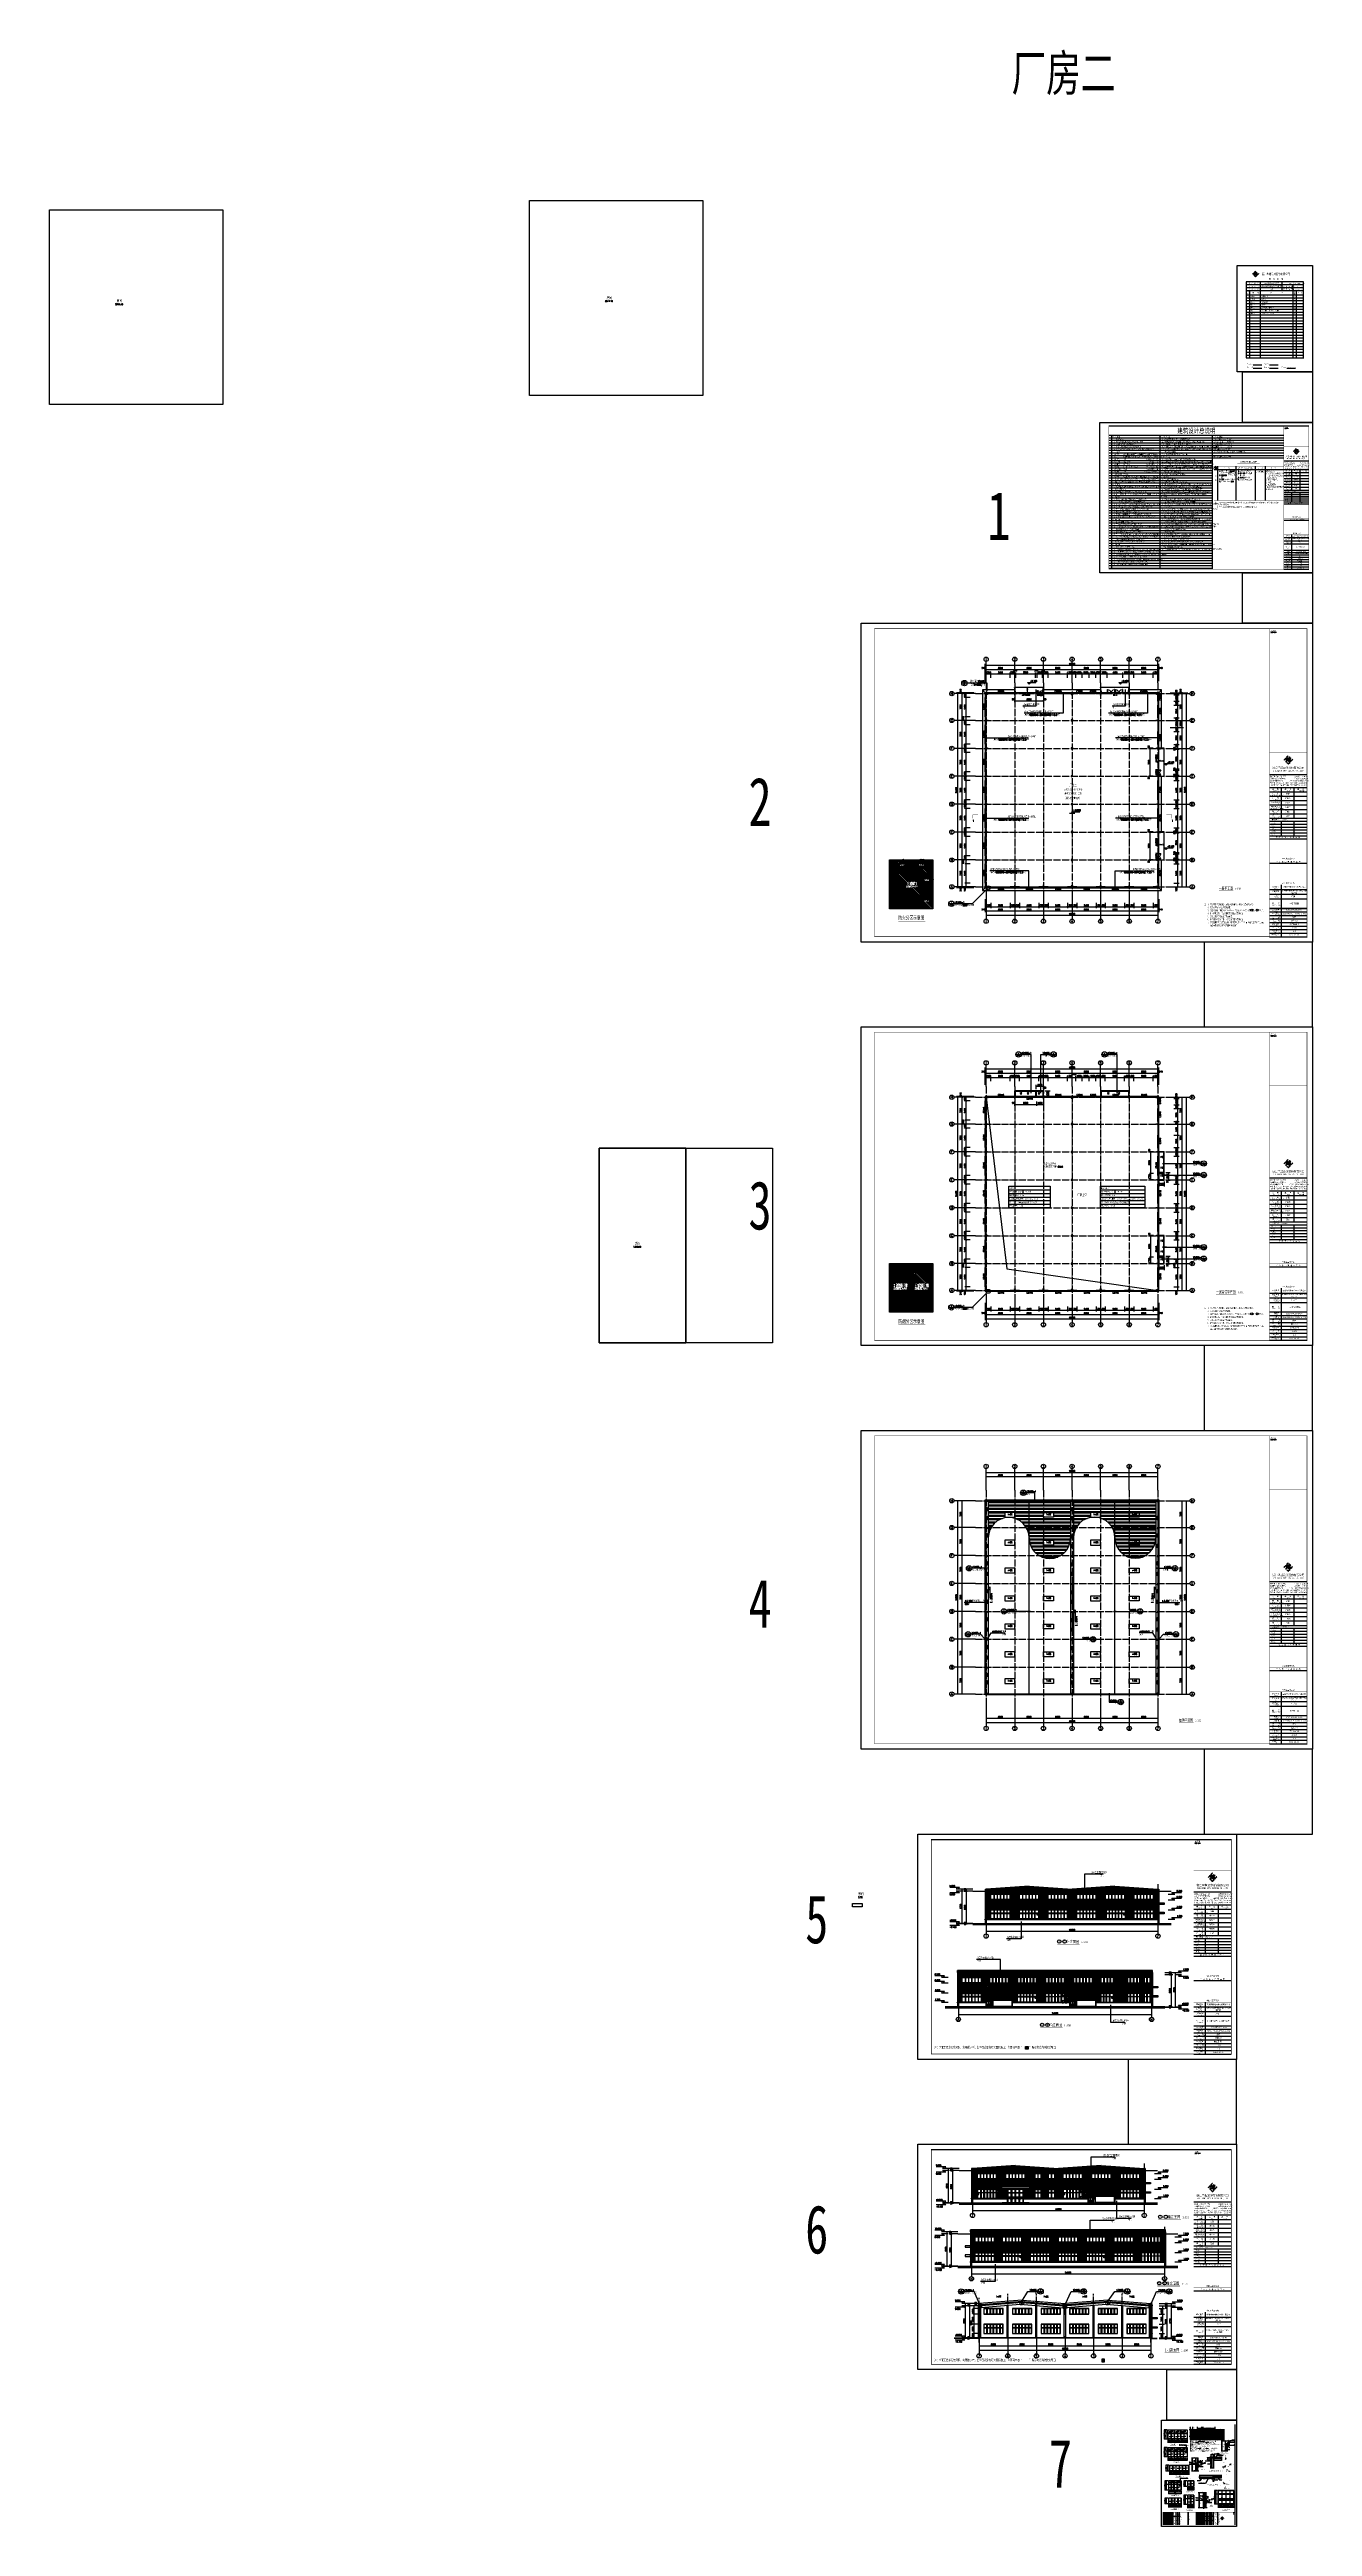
# Model space of a CAD drawing. Header units: millimetres. Extents: x 4455189 to 4808172, y 18512388 to 19204582.
import ezdxf
from ezdxf.enums import TextEntityAlignment as Align

# ---------------------------------------------------------------- set-up
doc = ezdxf.new("R2010")
doc.units = ezdxf.units.MM
doc.header["$LTSCALE"] = 1000
doc.header["$MEASUREMENT"] = 0
for name, pattern in [('DASH', [0.35, 0.25, -0.1]), ('DOTE', [2.42, 2, -0.2, 0.02, -0.2]), ('HIDDEN', [0.375, 0.25, -0.125])]:
    doc.linetypes.add(name, pattern=pattern)
doc.layers.get('Defpoints').update_dxf_attribs({"color": 1})
for name, color, linetype in [('0 - 填充', 251, 'Continuous'), ('0 - 立面线', 7, 'Continuous'), ('0 - 转弯半径', 10, 'Continuous'), ('00-人防文字', 140, 'Continuous'), ('AXIS_TEXT', 7, 'Continuous'), ('AXIS_内部', 151, 'Continuous'), ('AXIS_外部', 171, 'Continuous'), ('COLUMN', 2, 'Continuous'), ('C型钢', 6, 'Continuous'), ('DIM_ELEV', 3, 'Continuous'), ('DIM_IDEN', 171, 'Continuous'), ('DIM_LEAD', 145, 'Continuous'), ('DIM_SYMB', 165, 'Continuous'), ('DOOR_FIRE', 140, 'Continuous'), ('DOOR_FIRE_TEXT', 7, 'Continuous'), ('DOTE', 250, 'DOTE'), ('GROUND', 150, 'Continuous'), ('PUB_DIM', 161, 'Continuous'), ('PUB_TEXT', 7, 'Continuous'), ('PUB_TITLE', 4, 'Continuous'), ('PUB_WALL', 9, 'Continuous'), ('SPACE', 7, 'Continuous'), ('SPACE_HATCH', 8, 'Continuous'), ('TK', 4, 'Continuous'), ('WALL', 9, 'Continuous'), ('WALL-PARAPET', 6, 'Continuous'), ('WINDOW', 140, 'Continuous'), ('WINDOW_TEXT', 7, 'Continuous'), ('YS', 130, 'Continuous'), ('图层1', 8, 'Continuous'), ('填充', 8, 'Continuous'), ('文字索引线', 74, 'Continuous'), ('标高', 83, 'Continuous'), ('校对', 1, 'Continuous'), ('梁柱', 3, 'Continuous'), ('窗', 132, 'Continuous'), ('立面线条', 7, 'Continuous'), ('立面门窗', 144, 'Continuous'), ('表格', 8, 'Continuous'), ('门', 6, 'Continuous'), ('雨水管', 6, 'Continuous')]:
    doc.layers.add(name, color=color, linetype=linetype)
doc.layers.add('0 - 已设计道路边线', color=150, linetype='Continuous', lineweight=50)
doc.styles.add('-宋体', font='', dxfattribs={"width": 0.8})
doc.styles.add('_TCH_AXIS', font='COMPLEX', dxfattribs={"bigfont": 'GBCBIG'})
doc.styles.add('_TCH_DIM', font='SIMPLEX', dxfattribs={"bigfont": 'GBCBIG'})
doc.styles.add('_TCH_DIM_T3', font='SIMPLEX', dxfattribs={"width": 0.705882, "bigfont": 'GBCBIG'})
doc.styles.add('_TCH_LABEL', font='COMPLEX', dxfattribs={"bigfont": 'GBCBIG'})
doc.styles.add('_TCH_SPACE', font='SIMPLEX', dxfattribs={"bigfont": 'GBCBIG'})
doc.styles.add('_TCH_WINDOW', font='SIMPLEX', dxfattribs={"height": 3.5, "bigfont": 'GBCBIG'})
doc.styles.add('COMPLEX', font='COMPLEX')
doc.styles.add('HT', font='simhei.ttf', dxfattribs={"width": 0.7})
doc.styles.add('ROMANS', font='romans', dxfattribs={"width": 0.65, "height": 231.275})
doc.styles.add('TESD', font='tssdeng.shx', dxfattribs={"width": 0.8, "bigfont": '_hztxt.shx'})
doc.styles.add('TSSD_REIN', font='tssdeng.shx', dxfattribs={"width": 0.7, "bigfont": 'tssdchn.shx'})
doc.styles.add('YAYA', font='', dxfattribs={"width": 0.8, "height": 1})
doc.styles.add('图框文字3', font='', dxfattribs={"width": 0.8})
doc.styles.add('图签宋体', font='', dxfattribs={"height": 300})
doc.styles.add('图签黑体', font='simhei.ttf', dxfattribs={"height": 550})
doc.styles.add('宋体', font='', dxfattribs={"width": 0.8})
doc.styles.add('房间名称', font='SIMPLEX', dxfattribs={"width": 0.8, "bigfont": 'HZTXT'})
doc.styles.add('设计说明', font='!TSSDENG', dxfattribs={"width": 0.7, "bigfont": '!HZTXT'})
doc.styles.add('黑体', font='simhei.ttf', dxfattribs={"width": 0.8})
doc.styles.get('-宋体').set_extended_font_data('SimSun')
doc.styles.get('YAYA').set_extended_font_data('SimSun')
doc.styles.get('图框文字3').set_extended_font_data('SimSun')
doc.styles.get('图签宋体').set_extended_font_data('NSimSun')
doc.styles.get('宋体').set_extended_font_data('SimSun')
doc.dimstyles.new('_TCH_ARCH&&150', dxfattribs={"dimtxt": 446.25, "dimasz": 150, "dimexe": 375, "dimexo": 450, "dimgap": 150, "dimtad": 1, "dimdec": 0, "dimzin": 0, "dimdsep": 46, "dimtxsty": '_TCH_DIM_T3', "dimblk": 'ARCHTICK', "dimcen": 0.09, "dimclrt": 7, "dimazin": 2, "dimtfac": 1, "dimtdec": 0, "dimtix": 1, "dimtmove": 2, "dimatfit": 3, "dimfxl": 0, "dimtolj": 1, "dimtzin": 0, "dimarcsym": 0})
doc.dimstyles.new('_TCH_ARCH&&20', dxfattribs={"dimtxt": 59.5, "dimasz": 20, "dimexe": 50, "dimexo": 60, "dimgap": 20, "dimtad": 1, "dimdec": 0, "dimzin": 0, "dimdsep": 46, "dimtxsty": '_TCH_DIM_T3', "dimblk": 'ARCHTICK', "dimcen": 0.09, "dimclrt": 7, "dimazin": 2, "dimtfac": 1, "dimtdec": 0, "dimtix": 1, "dimtmove": 2, "dimatfit": 3, "dimfxl": 0, "dimtolj": 1, "dimtzin": 0, "dimarcsym": 0})
doc.dimstyles.new('_TCH_ARCH&&50', dxfattribs={"dimtxt": 148.75, "dimasz": 50, "dimexe": 125, "dimexo": 150, "dimgap": 63.125, "dimtad": 1, "dimdec": 0, "dimzin": 0, "dimdsep": 46, "dimtxsty": '_TCH_DIM_T3', "dimblk": 'ARCHTICK', "dimcen": 0.09, "dimclrt": 7, "dimazin": 2, "dimtfac": 1, "dimtdec": 0, "dimtix": 1, "dimtmove": 2, "dimatfit": 3, "dimfxl": 0, "dimtolj": 1, "dimtzin": 0, "dimarcsym": 0})
pattern_1 = [(315, (0, 0), (224.506403, 224.506403), [])]
pattern_2 = [(180, (0, 0), (-6e-14, -952.5), []), (180, (-317.5, 317.5), (-6e-14, -952.5), [])]
pattern_3 = [(90, (0, 0), (-476.25, 3e-14), []), (90, (158.75, 158.75), (-476.25, 3e-14), [])]

# ---------------------------------------------------------------- blocks, each defined once
blk = doc.blocks.new('A$C3ACC4A1C')
at = {"layer": 'COLUMN'}
h = blk.add_hatch(color=256, dxfattribs=at)
h.paths.add_polyline_path([(125, 400), (0, 400), (0, 388), (120, 388), (120, 200), (125, 200)])
h.paths.add_polyline_path([(250, 400), (125, 400), (125, 200), (130, 200), (130, 388), (250, 388)])
h.paths.add_polyline_path([(250, 12), (130, 12), (130, 200), (125, 200), (125, 0), (250, 0)])
h.paths.add_polyline_path([(125, 200), (120, 200), (120, 12), (0, 12), (0, 0), (125, 0)])
blk.add_lwpolyline([(0, 0), (0, 12), (120, 12), (120, 388), (0, 388), (0, 400), (250, 400), (250, 388), (130, 388), (130, 12), (250, 12), (250, 0)], close=True, dxfattribs=at)
blk = doc.blocks.new('$DorLib2D$00000011')
for p, q in [((-0.5, 0), (-0.43, 0)), ((-0.5, 0), (-0.5, -0.06)), ((-0.48, 0.4), (-0.47, 0.4)), ((-0.48, 0.23), (-0.47, 0.23)), ((-0.47, 0.47), (-0.47, -0.06)), ((-0.47, 0.47), (-0.43, 0.47)), ((-0.43, 0.47), (-0.43, 0)), ((-0.42, 0.4), (-0.43, 0.4)), ((-0.42, 0.23), (-0.43, 0.23)), ((0.42, 0.4), (0.43, 0.4)), ((0.42, 0.23), (0.43, 0.23)), ((0.43, 0.47), (0.43, 0)), ((0.47, 0.47), (0.43, 0.47)), ((0.5, 0), (0.43, 0)), ((0.47, 0.47), (0.47, -0.06)), ((0.48, 0.4), (0.47, 0.4)), ((0.48, 0.23), (0.47, 0.23)), ((0.5, 0), (0.5, -0.06)), ((-0.5, -0.06), (-0.47, -0.06)), ((0.5, -0.06), (0.47, -0.06))]:
    blk.add_line(p, q)
at = {"lineweight": 13}
for p, q in [((-0.48, 0.4), (-0.48, 0.23)), ((-0.42, 0.4), (-0.42, 0.23)), ((0.42, 0.4), (0.42, 0.23)), ((0.48, 0.4), (0.48, 0.23))]:
    blk.add_line(p, q, dxfattribs=at)
for centre, start, end in [((-0.47, 0), 0, 85.904), ((0.47, 0), 94.096, 180)]:
    blk.add_arc(centre, 0.467, start, end, dxfattribs=at)
blk = doc.blocks.new('4534')
at = {"layer": 'AXIS_外部', "color": 1}
blk.add_lwpolyline([(4455189, 19024834), (4503669, 19024834), (4503669, 18970354), (4455189, 18970354)], close=True, dxfattribs=at)
at = {"layer": 'WINDOW', "color": 1}
for p, xscale, yscale, zscale in [((4470429, 19024714), 1500, 1500, 1500), ((4490429, 19024714), 2000, 2000, 2000), ((4492429, 19024714), 2000, 2000, 2000)]:
    blk.add_blockref('$DorLib2D$00000011', p, dxfattribs=dict(at, xscale=xscale, yscale=yscale, zscale=zscale))
at = {"layer": 'WINDOW', "color": 1, "xscale": -1500, "yscale": -1500, "zscale": -1500, "rotation": 90}
for p in [(4503549, 19002494), (4503549, 18979094)]:
    blk.add_blockref('$DorLib2D$00000011', p, dxfattribs=at)
blk = doc.blocks.new('A$C474D48D3')
h = blk.add_hatch(color=1)
edge = h.paths.add_edge_path()
edge.add_arc((-125, -125), 75, 0, 360)
blk.add_lwpolyline([(-250, 0), (0, 0), (0, -250), (-250, -250)], close=True)
blk.add_circle((-125, -125), 75)
blk = doc.blocks.new('A$C6E6B7AEC')
at = {"layer": 'YS'}
for p, q in [((0, 0), (0, 75)), ((0, 75), (20, 75)), ((2, 2), (2, 72)), ((2, 72), (20, 72)), ((198, 2), (2, 2)), ((20, 72), (20, 75)), ((180, 75), (200, 75)), ((180, 72), (180, 75)), ((180, 72), (198, 72)), ((198, 72), (198, 2)), ((200, 75), (200, 0)), ((200, 0), (0, 0))]:
    blk.add_line(p, q, dxfattribs=at)
blk = doc.blocks.new('A$C25862AEB')
at = {"layer": 'YS'}
for p, q in [((200, 75), (0, 75)), ((0, 75), (0, 0)), ((0, 0), (20, 0)), ((198, 72), (2, 72)), ((2, 72), (2, 2)), ((2, 2), (20, 2)), ((205, 81), (5, 81)), ((5, 81), (5, 75)), ((205, 75), (5, 75)), ((20, 2), (20, 0)), ((180, 2), (198, 2)), ((180, 2), (180, 0)), ((180, 0), (200, 0)), ((198, 2), (198, 72)), ((200, 0), (200, 75))]:
    blk.add_line(p, q, dxfattribs=at)
blk = doc.blocks.new('A$C6EE6551E')
at = {"layer": 'COLUMN'}
blk.add_hatch(color=256, dxfattribs=at).paths.add_polyline_path([(5, 195), (75, 200), (77, 175), (82, 175), (80, 205), (0, 200), (13, 0), (93, 5), (91, 35), (86, 35), (88, 10), (18, 5)])
blk.add_lwpolyline([(93, 5), (13, 0), (0, 200), (80, 205), (82, 175), (77, 175), (75, 200), (5, 195), (18, 5), (88, 10), (86, 35), (91, 35)], close=True, dxfattribs=at)
blk = doc.blocks.new('*X13')
at = {"color": 0}
for p, q in [((-66, 1315.875), (-66, 1315.875)), ((-66, 1315.75), (-66, 1315.75)), ((-66, 1315.625), (-66, 1315.625)), ((-66, 1315.5), (-66, 1315.5)), ((-66, 1315.375), (-66, 1315.375)), ((-66, 1315.25), (-66, 1315.25)), ((-66, 1315.125), (-66, 1315.125)), ((-66, 1315), (-66, 1315)), ((-66, 1314.875), (-66, 1314.875)), ((-66, 1314.75), (-66, 1314.75)), ((-66, 1314.625), (-66, 1314.625)), ((-66, 1314.5), (-66, 1314.5)), ((-66, 1314.375), (-66, 1314.375)), ((-66, 1314.25), (-66, 1314.25)), ((-66, 1314.125), (-66, 1314.125)), ((-66, 1314), (-66, 1314)), ((-66, 1313.875), (-66, 1313.875)), ((-66, 1313.75), (-66, 1313.75)), ((-66, 1313.625), (-66, 1313.625)), ((-66, 1313.5), (-66, 1313.5)), ((-66, 1313.375), (-66, 1313.375)), ((-66, 1313.25), (-66, 1313.25)), ((-66, 1313.125), (-66, 1313.125)), ((-66, 1313), (-66, 1313)), ((-66, 1312.875), (-66, 1312.875)), ((-66, 1312.75), (-66, 1312.75)), ((-66, 1312.625), (-66, 1312.625)), ((-66, 1312.5), (-66, 1312.5)), ((-66, 1312.375), (-66, 1312.375)), ((-66, 1312.25), (-66, 1312.25)), ((-66, 1312.125), (-66, 1312.125)), ((-66, 1312), (-66, 1312)), ((-66, 1311.875), (-66, 1311.875)), ((-66, 1311.75), (-66, 1311.75)), ((-66, 1311.625), (-66, 1311.625)), ((-66, 1311.5), (-66, 1311.5)), ((-66, 1311.375), (-66, 1311.375)), ((-66, 1311.25), (-66, 1311.25)), ((-66, 1311.125), (-66, 1311.125)), ((-66, 1311), (-66, 1311)), ((-66, 1310.875), (-66, 1310.875)), ((-66, 1310.75), (-66, 1310.75)), ((-66, 1310.625), (-66, 1310.625)), ((-66, 1310.5), (-66, 1310.5)), ((-66, 1310.375), (-66, 1310.375)), ((-66, 1310.25), (-66, 1310.25)), ((-66, 1310.125), (-66, 1310.125)), ((-66, 1310), (-66, 1310)), ((-65.96875, 1315.8125), (-65.96875, 1315.8125)), ((-65.96875, 1315.6875), (-65.96875, 1315.6875)), ((-65.96875, 1315.5625), (-65.96875, 1315.5625)), ((-65.96875, 1315.4375), (-65.96875, 1315.4375)), ((-65.96875, 1315.3125), (-65.96875, 1315.3125)), ((-65.96875, 1315.1875), (-65.96875, 1315.1875)), ((-65.96875, 1315.0625), (-65.96875, 1315.0625)), ((-65.96875, 1314.9375), (-65.96875, 1314.9375)), ((-65.96875, 1314.8125), (-65.96875, 1314.8125)), ((-65.96875, 1314.6875), (-65.96875, 1314.6875)), ((-65.96875, 1314.5625), (-65.96875, 1314.5625)), ((-65.96875, 1314.4375), (-65.96875, 1314.4375)), ((-65.96875, 1314.3125), (-65.96875, 1314.3125)), ((-65.96875, 1314.1875), (-65.96875, 1314.1875)), ((-65.96875, 1314.0625), (-65.96875, 1314.0625)), ((-65.96875, 1313.9375), (-65.96875, 1313.9375)), ((-65.96875, 1313.8125), (-65.96875, 1313.8125)), ((-65.96875, 1313.6875), (-65.96875, 1313.6875)), ((-65.96875, 1313.5625), (-65.96875, 1313.5625)), ((-65.96875, 1313.4375), (-65.96875, 1313.4375)), ((-65.96875, 1313.3125), (-65.96875, 1313.3125)), ((-65.96875, 1313.1875), (-65.96875, 1313.1875)), ((-65.96875, 1313.0625), (-65.96875, 1313.0625)), ((-65.96875, 1312.9375), (-65.96875, 1312.9375)), ((-65.96875, 1312.8125), (-65.96875, 1312.8125)), ((-65.96875, 1312.6875), (-65.96875, 1312.6875)), ((-65.96875, 1312.5625), (-65.96875, 1312.5625)), ((-65.96875, 1312.4375), (-65.96875, 1312.4375)), ((-65.96875, 1312.3125), (-65.96875, 1312.3125)), ((-65.96875, 1312.1875), (-65.96875, 1312.1875)), ((-65.96875, 1312.0625), (-65.96875, 1312.0625)), ((-65.96875, 1311.9375), (-65.96875, 1311.9375)), ((-65.96875, 1311.8125), (-65.96875, 1311.8125)), ((-65.96875, 1311.6875), (-65.96875, 1311.6875)), ((-65.96875, 1311.5625), (-65.96875, 1311.5625)), ((-65.96875, 1311.4375), (-65.96875, 1311.4375)), ((-65.96875, 1311.3125), (-65.96875, 1311.3125)), ((-65.96875, 1311.1875), (-65.96875, 1311.1875)), ((-65.96875, 1311.0625), (-65.96875, 1311.0625)), ((-65.96875, 1310.9375), (-65.96875, 1310.9375)), ((-65.96875, 1310.8125), (-65.96875, 1310.8125)), ((-65.96875, 1310.6875), (-65.96875, 1310.6875)), ((-65.96875, 1310.5625), (-65.96875, 1310.5625)), ((-65.96875, 1310.4375), (-65.96875, 1310.4375)), ((-65.96875, 1310.3125), (-65.96875, 1310.3125)), ((-65.96875, 1310.1875), (-65.96875, 1310.1875)), ((-65.96875, 1310.0625), (-65.96875, 1310.0625)), ((-65.96875, 1309.9375), (-65.96875, 1309.9375)), ((-65.9375, 1315.875), (-65.9375, 1315.875)), ((-65.9375, 1315.75), (-65.9375, 1315.75)), ((-65.9375, 1315.625), (-65.9375, 1315.625)), ((-65.9375, 1315.5), (-65.9375, 1315.5)), ((-65.9375, 1315.375), (-65.9375, 1315.375)), ((-65.9375, 1315.25), (-65.9375, 1315.25)), ((-65.9375, 1315.125), (-65.9375, 1315.125)), ((-65.9375, 1315), (-65.9375, 1315)), ((-65.9375, 1314.875), (-65.9375, 1314.875)), ((-65.9375, 1314.75), (-65.9375, 1314.75)), ((-65.9375, 1314.625), (-65.9375, 1314.625)), ((-65.9375, 1314.5), (-65.9375, 1314.5)), ((-65.9375, 1314.375), (-65.9375, 1314.375)), ((-65.9375, 1314.25), (-65.9375, 1314.25)), ((-65.9375, 1314.125), (-65.9375, 1314.125)), ((-65.9375, 1314), (-65.9375, 1314)), ((-65.9375, 1313.875), (-65.9375, 1313.875)), ((-65.9375, 1313.75), (-65.9375, 1313.75)), ((-65.9375, 1313.625), (-65.9375, 1313.625)), ((-65.9375, 1313.5), (-65.9375, 1313.5)), ((-65.9375, 1313.375), (-65.9375, 1313.375)), ((-65.9375, 1313.25), (-65.9375, 1313.25)), ((-65.9375, 1313.125), (-65.9375, 1313.125)), ((-65.9375, 1313), (-65.9375, 1313)), ((-65.9375, 1312.875), (-65.9375, 1312.875)), ((-65.9375, 1312.75), (-65.9375, 1312.75)), ((-65.9375, 1312.625), (-65.9375, 1312.625)), ((-65.9375, 1312.5), (-65.9375, 1312.5)), ((-65.9375, 1312.375), (-65.9375, 1312.375)), ((-65.9375, 1312.25), (-65.9375, 1312.25)), ((-65.9375, 1312.125), (-65.9375, 1312.125)), ((-65.9375, 1312), (-65.9375, 1312)), ((-65.9375, 1311.875), (-65.9375, 1311.875)), ((-65.9375, 1311.75), (-65.9375, 1311.75)), ((-65.9375, 1311.625), (-65.9375, 1311.625)), ((-65.9375, 1311.5), (-65.9375, 1311.5)), ((-65.9375, 1311.375), (-65.9375, 1311.375)), ((-65.9375, 1311.25), (-65.9375, 1311.25)), ((-65.9375, 1311.125), (-65.9375, 1311.125)), ((-65.9375, 1311), (-65.9375, 1311)), ((-65.9375, 1310.875), (-65.9375, 1310.875)), ((-65.9375, 1310.75), (-65.9375, 1310.75)), ((-65.9375, 1310.625), (-65.9375, 1310.625)), ((-65.9375, 1310.5), (-65.9375, 1310.5)), ((-65.9375, 1310.375), (-65.9375, 1310.375)), ((-65.9375, 1310.25), (-65.9375, 1310.25)), ((-65.9375, 1310.125), (-65.9375, 1310.125)), ((-65.9375, 1310), (-65.9375, 1310)), ((-65.90625, 1315.8125), (-65.90625, 1315.8125)), ((-65.90625, 1315.6875), (-65.90625, 1315.6875)), ((-65.90625, 1315.5625), (-65.90625, 1315.5625)), ((-65.90625, 1315.4375), (-65.90625, 1315.4375)), ((-65.90625, 1315.3125), (-65.90625, 1315.3125)), ((-65.90625, 1315.1875), (-65.90625, 1315.1875)), ((-65.90625, 1315.0625), (-65.90625, 1315.0625)), ((-65.90625, 1314.9375), (-65.90625, 1314.9375)), ((-65.90625, 1314.8125), (-65.90625, 1314.8125)), ((-65.90625, 1314.6875), (-65.90625, 1314.6875)), ((-65.90625, 1314.5625), (-65.90625, 1314.5625)), ((-65.90625, 1314.4375), (-65.90625, 1314.4375)), ((-65.90625, 1314.3125), (-65.90625, 1314.3125)), ((-65.90625, 1314.1875), (-65.90625, 1314.1875)), ((-65.90625, 1314.0625), (-65.90625, 1314.0625)), ((-65.90625, 1313.9375), (-65.90625, 1313.9375)), ((-65.90625, 1313.8125), (-65.90625, 1313.8125)), ((-65.90625, 1313.6875), (-65.90625, 1313.6875)), ((-65.90625, 1313.5625), (-65.90625, 1313.5625)), ((-65.90625, 1313.4375), (-65.90625, 1313.4375)), ((-65.90625, 1313.3125), (-65.90625, 1313.3125)), ((-65.90625, 1313.1875), (-65.90625, 1313.1875)), ((-65.90625, 1313.0625), (-65.90625, 1313.0625)), ((-65.90625, 1312.9375), (-65.90625, 1312.9375)), ((-65.90625, 1312.8125), (-65.90625, 1312.8125)), ((-65.90625, 1312.6875), (-65.90625, 1312.6875)), ((-65.90625, 1312.5625), (-65.90625, 1312.5625)), ((-65.90625, 1312.4375), (-65.90625, 1312.4375)), ((-65.90625, 1312.3125), (-65.90625, 1312.3125)), ((-65.90625, 1312.1875), (-65.90625, 1312.1875)), ((-65.90625, 1312.0625), (-65.90625, 1312.0625)), ((-65.90625, 1311.9375), (-65.90625, 1311.9375)), ((-65.90625, 1311.8125), (-65.90625, 1311.8125)), ((-65.90625, 1311.6875), (-65.90625, 1311.6875)), ((-65.90625, 1311.5625), (-65.90625, 1311.5625)), ((-65.90625, 1311.4375), (-65.90625, 1311.4375)), ((-65.90625, 1311.3125), (-65.90625, 1311.3125)), ((-65.90625, 1311.1875), (-65.90625, 1311.1875)), ((-65.90625, 1311.0625), (-65.90625, 1311.0625)), ((-65.90625, 1310.9375), (-65.90625, 1310.9375)), ((-65.90625, 1310.8125), (-65.90625, 1310.8125)), ((-65.90625, 1310.6875), (-65.90625, 1310.6875)), ((-65.90625, 1310.5625), (-65.90625, 1310.5625)), ((-65.90625, 1310.4375), (-65.90625, 1310.4375)), ((-65.90625, 1310.3125), (-65.90625, 1310.3125)), ((-65.90625, 1310.1875), (-65.90625, 1310.1875)), ((-65.90625, 1310.0625), (-65.90625, 1310.0625)), ((-65.90625, 1309.9375), (-65.90625, 1309.9375)), ((-65.875, 1315.875), (-65.875, 1315.875)), ((-65.875, 1315.75), (-65.875, 1315.75)), ((-65.875, 1315.625), (-65.875, 1315.625)), ((-65.875, 1315.5), (-65.875, 1315.5)), ((-65.875, 1315.375), (-65.875, 1315.375)), ((-65.875, 1315.25), (-65.875, 1315.25)), ((-65.875, 1315.125), (-65.875, 1315.125)), ((-65.875, 1315), (-65.875, 1315)), ((-65.875, 1314.875), (-65.875, 1314.875)), ((-65.875, 1314.75), (-65.875, 1314.75)), ((-65.875, 1314.625), (-65.875, 1314.625)), ((-65.875, 1314.5), (-65.875, 1314.5)), ((-65.875, 1314.375), (-65.875, 1314.375)), ((-65.875, 1314.25), (-65.875, 1314.25)), ((-65.875, 1314.125), (-65.875, 1314.125)), ((-65.875, 1314), (-65.875, 1314)), ((-65.875, 1313.875), (-65.875, 1313.875)), ((-65.875, 1313.75), (-65.875, 1313.75)), ((-65.875, 1313.625), (-65.875, 1313.625)), ((-65.875, 1313.5), (-65.875, 1313.5)), ((-65.875, 1313.375), (-65.875, 1313.375)), ((-65.875, 1313.25), (-65.875, 1313.25)), ((-65.875, 1313.125), (-65.875, 1313.125)), ((-65.875, 1313), (-65.875, 1313)), ((-65.875, 1312.875), (-65.875, 1312.875)), ((-65.875, 1312.75), (-65.875, 1312.75)), ((-65.875, 1312.625), (-65.875, 1312.625)), ((-65.875, 1312.5), (-65.875, 1312.5)), ((-65.875, 1312.375), (-65.875, 1312.375)), ((-65.875, 1312.25), (-65.875, 1312.25)), ((-65.875, 1312.125), (-65.875, 1312.125)), ((-65.875, 1312), (-65.875, 1312)), ((-65.875, 1311.875), (-65.875, 1311.875)), ((-65.875, 1311.75), (-65.875, 1311.75)), ((-65.875, 1311.625), (-65.875, 1311.625)), ((-65.875, 1311.5), (-65.875, 1311.5)), ((-65.875, 1311.375), (-65.875, 1311.375)), ((-65.875, 1311.25), (-65.875, 1311.25)), ((-65.875, 1311.125), (-65.875, 1311.125)), ((-65.875, 1311), (-65.875, 1311)), ((-65.875, 1310.875), (-65.875, 1310.875)), ((-65.875, 1310.75), (-65.875, 1310.75)), ((-65.875, 1310.625), (-65.875, 1310.625)), ((-65.875, 1310.5), (-65.875, 1310.5)), ((-65.875, 1310.375), (-65.875, 1310.375)), ((-65.875, 1310.25), (-65.875, 1310.25)), ((-65.875, 1310.125), (-65.875, 1310.125)), ((-65.875, 1310), (-65.875, 1310)), ((-65.84375, 1315.8125), (-65.84375, 1315.8125)), ((-65.84375, 1315.6875), (-65.84375, 1315.6875)), ((-65.84375, 1315.5625), (-65.84375, 1315.5625)), ((-65.84375, 1315.4375), (-65.84375, 1315.4375)), ((-65.84375, 1315.3125), (-65.84375, 1315.3125)), ((-65.84375, 1315.1875), (-65.84375, 1315.1875)), ((-65.84375, 1315.0625), (-65.84375, 1315.0625)), ((-65.84375, 1314.9375), (-65.84375, 1314.9375)), ((-65.84375, 1314.8125), (-65.84375, 1314.8125)), ((-65.84375, 1314.6875), (-65.84375, 1314.6875)), ((-65.84375, 1314.5625), (-65.84375, 1314.5625)), ((-65.84375, 1314.4375), (-65.84375, 1314.4375)), ((-65.84375, 1314.3125), (-65.84375, 1314.3125)), ((-65.84375, 1314.1875), (-65.84375, 1314.1875)), ((-65.84375, 1314.0625), (-65.84375, 1314.0625)), ((-65.84375, 1313.9375), (-65.84375, 1313.9375)), ((-65.84375, 1313.8125), (-65.84375, 1313.8125)), ((-65.84375, 1313.6875), (-65.84375, 1313.6875)), ((-65.84375, 1313.5625), (-65.84375, 1313.5625)), ((-65.84375, 1313.4375), (-65.84375, 1313.4375)), ((-65.84375, 1313.3125), (-65.84375, 1313.3125)), ((-65.84375, 1313.1875), (-65.84375, 1313.1875)), ((-65.84375, 1313.0625), (-65.84375, 1313.0625)), ((-65.84375, 1312.9375), (-65.84375, 1312.9375)), ((-65.84375, 1312.8125), (-65.84375, 1312.8125)), ((-65.84375, 1312.6875), (-65.84375, 1312.6875)), ((-65.84375, 1312.5625), (-65.84375, 1312.5625)), ((-65.84375, 1312.4375), (-65.84375, 1312.4375)), ((-65.84375, 1312.3125), (-65.84375, 1312.3125)), ((-65.84375, 1312.1875), (-65.84375, 1312.1875)), ((-65.84375, 1312.0625), (-65.84375, 1312.0625)), ((-65.84375, 1311.9375), (-65.84375, 1311.9375)), ((-65.84375, 1311.8125), (-65.84375, 1311.8125)), ((-65.84375, 1311.6875), (-65.84375, 1311.6875)), ((-65.84375, 1311.5625), (-65.84375, 1311.5625)), ((-65.84375, 1311.4375), (-65.84375, 1311.4375)), ((-65.84375, 1311.3125), (-65.84375, 1311.3125)), ((-65.84375, 1311.1875), (-65.84375, 1311.1875)), ((-65.84375, 1311.0625), (-65.84375, 1311.0625)), ((-65.84375, 1310.9375), (-65.84375, 1310.9375)), ((-65.84375, 1310.8125), (-65.84375, 1310.8125)), ((-65.84375, 1310.6875), (-65.84375, 1310.6875)), ((-65.84375, 1310.5625), (-65.84375, 1310.5625)), ((-65.84375, 1310.4375), (-65.84375, 1310.4375)), ((-65.84375, 1310.3125), (-65.84375, 1310.3125)), ((-65.84375, 1310.1875), (-65.84375, 1310.1875)), ((-65.84375, 1310.0625), (-65.84375, 1310.0625)), ((-65.8125, 1315.875), (-65.8125, 1315.875)), ((-65.8125, 1315.75), (-65.8125, 1315.75)), ((-65.8125, 1315.625), (-65.8125, 1315.625)), ((-65.8125, 1315.5), (-65.8125, 1315.5)), ((-65.8125, 1315.375), (-65.8125, 1315.375)), ((-65.8125, 1315.25), (-65.8125, 1315.25)), ((-65.8125, 1315.125), (-65.8125, 1315.125)), ((-65.8125, 1315), (-65.8125, 1315)), ((-65.8125, 1314.875), (-65.8125, 1314.875)), ((-65.8125, 1314.75), (-65.8125, 1314.75)), ((-65.8125, 1314.625), (-65.8125, 1314.625)), ((-65.8125, 1314.5), (-65.8125, 1314.5)), ((-65.8125, 1314.375), (-65.8125, 1314.375)), ((-65.8125, 1314.25), (-65.8125, 1314.25)), ((-65.8125, 1314.125), (-65.8125, 1314.125)), ((-65.8125, 1314), (-65.8125, 1314)), ((-65.8125, 1313.875), (-65.8125, 1313.875)), ((-65.8125, 1313.75), (-65.8125, 1313.75)), ((-65.8125, 1313.625), (-65.8125, 1313.625)), ((-65.8125, 1313.5), (-65.8125, 1313.5)), ((-65.8125, 1313.375), (-65.8125, 1313.375)), ((-65.8125, 1313.25), (-65.8125, 1313.25)), ((-65.8125, 1313.125), (-65.8125, 1313.125)), ((-65.8125, 1313), (-65.8125, 1313)), ((-65.8125, 1312.875), (-65.8125, 1312.875)), ((-65.8125, 1312.75), (-65.8125, 1312.75)), ((-65.8125, 1312.625), (-65.8125, 1312.625)), ((-65.8125, 1312.5), (-65.8125, 1312.5)), ((-65.8125, 1312.375), (-65.8125, 1312.375)), ((-65.8125, 1312.25), (-65.8125, 1312.25)), ((-65.8125, 1312.125), (-65.8125, 1312.125)), ((-65.8125, 1312), (-65.8125, 1312)), ((-65.8125, 1311.875), (-65.8125, 1311.875)), ((-65.8125, 1311.75), (-65.8125, 1311.75)), ((-65.8125, 1311.625), (-65.8125, 1311.625)), ((-65.8125, 1311.5), (-65.8125, 1311.5)), ((-65.8125, 1311.375), (-65.8125, 1311.375)), ((-65.8125, 1311.25), (-65.8125, 1311.25)), ((-65.8125, 1311.125), (-65.8125, 1311.125)), ((-65.8125, 1311), (-65.8125, 1311)), ((-65.8125, 1310.875), (-65.8125, 1310.875)), ((-65.8125, 1310.75), (-65.8125, 1310.75)), ((-65.8125, 1310.625), (-65.8125, 1310.625)), ((-65.8125, 1310.5), (-65.8125, 1310.5)), ((-65.8125, 1310.375), (-65.8125, 1310.375)), ((-65.8125, 1310.25), (-65.8125, 1310.25)), ((-65.8125, 1310.125), (-65.8125, 1310.125)), ((-65.8125, 1310), (-65.8125, 1310)), ((-65.78125, 1315.8125), (-65.78125, 1315.8125)), ((-65.78125, 1315.6875), (-65.78125, 1315.6875)), ((-65.78125, 1315.5625), (-65.78125, 1315.5625)), ((-65.78125, 1315.4375), (-65.78125, 1315.4375)), ((-65.78125, 1315.3125), (-65.78125, 1315.3125)), ((-65.78125, 1315.1875), (-65.78125, 1315.1875)), ((-65.78125, 1315.0625), (-65.78125, 1315.0625)), ((-65.78125, 1314.9375), (-65.78125, 1314.9375)), ((-65.78125, 1314.8125), (-65.78125, 1314.8125)), ((-65.78125, 1314.6875), (-65.78125, 1314.6875)), ((-65.78125, 1314.5625), (-65.78125, 1314.5625)), ((-65.78125, 1314.4375), (-65.78125, 1314.4375)), ((-65.78125, 1314.3125), (-65.78125, 1314.3125)), ((-65.78125, 1314.1875), (-65.78125, 1314.1875)), ((-65.78125, 1314.0625), (-65.78125, 1314.0625)), ((-65.78125, 1313.9375), (-65.78125, 1313.9375)), ((-65.78125, 1313.8125), (-65.78125, 1313.8125)), ((-65.78125, 1313.6875), (-65.78125, 1313.6875)), ((-65.78125, 1313.5625), (-65.78125, 1313.5625)), ((-65.78125, 1313.4375), (-65.78125, 1313.4375)), ((-65.78125, 1313.3125), (-65.78125, 1313.3125)), ((-65.78125, 1313.1875), (-65.78125, 1313.1875)), ((-65.78125, 1313.0625), (-65.78125, 1313.0625)), ((-65.78125, 1312.9375), (-65.78125, 1312.9375)), ((-65.78125, 1312.8125), (-65.78125, 1312.8125)), ((-65.78125, 1312.6875), (-65.78125, 1312.6875)), ((-65.78125, 1312.5625), (-65.78125, 1312.5625)), ((-65.78125, 1312.4375), (-65.78125, 1312.4375)), ((-65.78125, 1312.3125), (-65.78125, 1312.3125)), ((-65.78125, 1312.1875), (-65.78125, 1312.1875)), ((-65.78125, 1312.0625), (-65.78125, 1312.0625)), ((-65.78125, 1311.9375), (-65.78125, 1311.9375)), ((-65.78125, 1311.8125), (-65.78125, 1311.8125)), ((-65.78125, 1311.6875), (-65.78125, 1311.6875)), ((-65.78125, 1311.5625), (-65.78125, 1311.5625)), ((-65.78125, 1311.4375), (-65.78125, 1311.4375)), ((-65.78125, 1311.3125), (-65.78125, 1311.3125)), ((-65.78125, 1311.1875), (-65.78125, 1311.1875)), ((-65.78125, 1311.0625), (-65.78125, 1311.0625)), ((-65.78125, 1310.9375), (-65.78125, 1310.9375)), ((-65.78125, 1310.8125), (-65.78125, 1310.8125)), ((-65.78125, 1310.6875), (-65.78125, 1310.6875)), ((-65.78125, 1310.5625), (-65.78125, 1310.5625)), ((-65.78125, 1310.4375), (-65.78125, 1310.4375)), ((-65.78125, 1310.3125), (-65.78125, 1310.3125)), ((-65.78125, 1310.1875), (-65.78125, 1310.1875)), ((-65.78125, 1310.0625), (-65.78125, 1310.0625)), ((-65.75, 1315.875), (-65.75, 1315.875)), ((-65.75, 1315.75), (-65.75, 1315.75)), ((-65.75, 1315.625), (-65.75, 1315.625)), ((-65.75, 1315.5), (-65.75, 1315.5)), ((-65.75, 1315.375), (-65.75, 1315.375)), ((-65.75, 1315.25), (-65.75, 1315.25)), ((-65.75, 1315.125), (-65.75, 1315.125)), ((-65.75, 1315), (-65.75, 1315)), ((-65.75, 1314.875), (-65.75, 1314.875)), ((-65.75, 1314.75), (-65.75, 1314.75)), ((-65.75, 1314.625), (-65.75, 1314.625)), ((-65.75, 1314.5), (-65.75, 1314.5)), ((-65.75, 1314.375), (-65.75, 1314.375)), ((-65.75, 1314.25), (-65.75, 1314.25)), ((-65.75, 1314.125), (-65.75, 1314.125)), ((-65.75, 1314), (-65.75, 1314)), ((-65.75, 1313.875), (-65.75, 1313.875)), ((-65.75, 1313.75), (-65.75, 1313.75)), ((-65.75, 1313.625), (-65.75, 1313.625)), ((-65.75, 1313.5), (-65.75, 1313.5)), ((-65.75, 1313.375), (-65.75, 1313.375)), ((-65.75, 1313.25), (-65.75, 1313.25)), ((-65.75, 1313.125), (-65.75, 1313.125)), ((-65.75, 1313), (-65.75, 1313)), ((-65.75, 1312.875), (-65.75, 1312.875)), ((-65.75, 1312.75), (-65.75, 1312.75)), ((-65.75, 1312.625), (-65.75, 1312.625)), ((-65.75, 1312.5), (-65.75, 1312.5)), ((-65.75, 1312.375), (-65.75, 1312.375)), ((-65.75, 1312.25), (-65.75, 1312.25)), ((-65.75, 1312.125), (-65.75, 1312.125)), ((-65.75, 1312), (-65.75, 1312)), ((-65.75, 1311.875), (-65.75, 1311.875)), ((-65.75, 1311.75), (-65.75, 1311.75)), ((-65.75, 1311.625), (-65.75, 1311.625)), ((-65.75, 1311.5), (-65.75, 1311.5)), ((-65.75, 1311.375), (-65.75, 1311.375)), ((-65.75, 1311.25), (-65.75, 1311.25)), ((-65.75, 1311.125), (-65.75, 1311.125)), ((-65.75, 1311), (-65.75, 1311)), ((-65.75, 1310.875), (-65.75, 1310.875)), ((-65.75, 1310.75), (-65.75, 1310.75)), ((-65.75, 1310.625), (-65.75, 1310.625)), ((-65.75, 1310.5), (-65.75, 1310.5)), ((-65.75, 1310.375), (-65.75, 1310.375)), ((-65.75, 1310.25), (-65.75, 1310.25)), ((-65.75, 1310.125), (-65.75, 1310.125)), ((-65.75, 1310), (-65.75, 1310)), ((-65.71875, 1315.8125), (-65.71875, 1315.8125)), ((-65.71875, 1315.6875), (-65.71875, 1315.6875)), ((-65.71875, 1315.5625), (-65.71875, 1315.5625)), ((-65.71875, 1315.4375), (-65.71875, 1315.4375)), ((-65.71875, 1315.3125), (-65.71875, 1315.3125)), ((-65.71875, 1315.1875), (-65.71875, 1315.1875)), ((-65.71875, 1315.0625), (-65.71875, 1315.0625)), ((-65.71875, 1314.9375), (-65.71875, 1314.9375)), ((-65.71875, 1314.8125), (-65.71875, 1314.8125)), ((-65.71875, 1314.6875), (-65.71875, 1314.6875)), ((-65.71875, 1314.5625), (-65.71875, 1314.5625)), ((-65.71875, 1314.4375), (-65.71875, 1314.4375)), ((-65.71875, 1314.3125), (-65.71875, 1314.3125)), ((-65.71875, 1314.1875), (-65.71875, 1314.1875)), ((-65.71875, 1314.0625), (-65.71875, 1314.0625)), ((-65.71875, 1313.9375), (-65.71875, 1313.9375)), ((-65.71875, 1313.8125), (-65.71875, 1313.8125)), ((-65.71875, 1313.6875), (-65.71875, 1313.6875)), ((-65.71875, 1313.5625), (-65.71875, 1313.5625)), ((-65.71875, 1313.4375), (-65.71875, 1313.4375)), ((-65.71875, 1313.3125), (-65.71875, 1313.3125)), ((-65.71875, 1313.1875), (-65.71875, 1313.1875)), ((-65.71875, 1313.0625), (-65.71875, 1313.0625)), ((-65.71875, 1312.9375), (-65.71875, 1312.9375)), ((-65.71875, 1312.8125), (-65.71875, 1312.8125)), ((-65.71875, 1312.6875), (-65.71875, 1312.6875)), ((-65.71875, 1312.5625), (-65.71875, 1312.5625)), ((-65.71875, 1312.4375), (-65.71875, 1312.4375)), ((-65.71875, 1312.3125), (-65.71875, 1312.3125)), ((-65.71875, 1312.1875), (-65.71875, 1312.1875)), ((-65.71875, 1312.0625), (-65.71875, 1312.0625)), ((-65.71875, 1311.9375), (-65.71875, 1311.9375)), ((-65.71875, 1311.8125), (-65.71875, 1311.8125)), ((-65.71875, 1311.6875), (-65.71875, 1311.6875)), ((-65.71875, 1311.5625), (-65.71875, 1311.5625)), ((-65.71875, 1311.4375), (-65.71875, 1311.4375)), ((-65.71875, 1311.3125), (-65.71875, 1311.3125)), ((-65.71875, 1311.1875), (-65.71875, 1311.1875)), ((-65.71875, 1311.0625), (-65.71875, 1311.0625)), ((-65.71875, 1310.9375), (-65.71875, 1310.9375)), ((-65.71875, 1310.8125), (-65.71875, 1310.8125)), ((-65.71875, 1310.6875), (-65.71875, 1310.6875)), ((-65.71875, 1310.5625), (-65.71875, 1310.5625)), ((-65.71875, 1310.4375), (-65.71875, 1310.4375)), ((-65.71875, 1310.3125), (-65.71875, 1310.3125)), ((-65.71875, 1310.1875), (-65.71875, 1310.1875)), ((-65.71875, 1310.0625), (-65.71875, 1310.0625)), ((-65.6875, 1315.875), (-65.6875, 1315.875)), ((-65.6875, 1315.75), (-65.6875, 1315.75)), ((-65.6875, 1315.625), (-65.6875, 1315.625)), ((-65.6875, 1315.5), (-65.6875, 1315.5)), ((-65.6875, 1315.375), (-65.6875, 1315.375)), ((-65.6875, 1315.25), (-65.6875, 1315.25)), ((-65.6875, 1315.125), (-65.6875, 1315.125)), ((-65.6875, 1315), (-65.6875, 1315)), ((-65.6875, 1314.875), (-65.6875, 1314.875)), ((-65.6875, 1314.75), (-65.6875, 1314.75)), ((-65.6875, 1314.625), (-65.6875, 1314.625)), ((-65.6875, 1314.5), (-65.6875, 1314.5)), ((-65.6875, 1314.375), (-65.6875, 1314.375)), ((-65.6875, 1314.25), (-65.6875, 1314.25)), ((-65.6875, 1314.125), (-65.6875, 1314.125)), ((-65.6875, 1314), (-65.6875, 1314)), ((-65.6875, 1313.875), (-65.6875, 1313.875)), ((-65.6875, 1313.75), (-65.6875, 1313.75)), ((-65.6875, 1313.625), (-65.6875, 1313.625)), ((-65.6875, 1313.5), (-65.6875, 1313.5)), ((-65.6875, 1313.375), (-65.6875, 1313.375)), ((-65.6875, 1313.25), (-65.6875, 1313.25)), ((-65.6875, 1313.125), (-65.6875, 1313.125)), ((-65.6875, 1313), (-65.6875, 1313)), ((-65.6875, 1312.875), (-65.6875, 1312.875)), ((-65.6875, 1312.75), (-65.6875, 1312.75)), ((-65.6875, 1312.625), (-65.6875, 1312.625)), ((-65.6875, 1312.5), (-65.6875, 1312.5)), ((-65.6875, 1312.375), (-65.6875, 1312.375)), ((-65.6875, 1312.25), (-65.6875, 1312.25)), ((-65.6875, 1312.125), (-65.6875, 1312.125)), ((-65.6875, 1312), (-65.6875, 1312)), ((-65.6875, 1311.875), (-65.6875, 1311.875)), ((-65.6875, 1311.75), (-65.6875, 1311.75)), ((-65.6875, 1311.625), (-65.6875, 1311.625)), ((-65.6875, 1311.5), (-65.6875, 1311.5)), ((-65.6875, 1311.375), (-65.6875, 1311.375)), ((-65.6875, 1311.25), (-65.6875, 1311.25)), ((-65.6875, 1311.125), (-65.6875, 1311.125)), ((-65.6875, 1311), (-65.6875, 1311)), ((-65.6875, 1310.875), (-65.6875, 1310.875)), ((-65.6875, 1310.75), (-65.6875, 1310.75)), ((-65.6875, 1310.625), (-65.6875, 1310.625)), ((-65.6875, 1310.5), (-65.6875, 1310.5)), ((-65.6875, 1310.375), (-65.6875, 1310.375)), ((-65.6875, 1310.25), (-65.6875, 1310.25)), ((-65.6875, 1310.125), (-65.6875, 1310.125)), ((-65.6875, 1310), (-65.6875, 1310)), ((-65.65625, 1315.8125), (-65.65625, 1315.8125)), ((-65.65625, 1315.6875), (-65.65625, 1315.6875)), ((-65.65625, 1315.5625), (-65.65625, 1315.5625)), ((-65.65625, 1315.4375), (-65.65625, 1315.4375)), ((-65.65625, 1315.3125), (-65.65625, 1315.3125)), ((-65.65625, 1315.1875), (-65.65625, 1315.1875)), ((-65.65625, 1315.0625), (-65.65625, 1315.0625)), ((-65.65625, 1314.9375), (-65.65625, 1314.9375)), ((-65.65625, 1314.8125), (-65.65625, 1314.8125)), ((-65.65625, 1314.6875), (-65.65625, 1314.6875)), ((-65.65625, 1314.5625), (-65.65625, 1314.5625)), ((-65.65625, 1314.4375), (-65.65625, 1314.4375)), ((-65.65625, 1314.3125), (-65.65625, 1314.3125)), ((-65.65625, 1314.1875), (-65.65625, 1314.1875)), ((-65.65625, 1314.0625), (-65.65625, 1314.0625)), ((-65.65625, 1313.9375), (-65.65625, 1313.9375)), ((-65.65625, 1313.8125), (-65.65625, 1313.8125)), ((-65.65625, 1313.6875), (-65.65625, 1313.6875)), ((-65.65625, 1313.5625), (-65.65625, 1313.5625)), ((-65.65625, 1313.4375), (-65.65625, 1313.4375)), ((-65.65625, 1313.3125), (-65.65625, 1313.3125)), ((-65.65625, 1313.1875), (-65.65625, 1313.1875)), ((-65.65625, 1313.0625), (-65.65625, 1313.0625)), ((-65.65625, 1312.9375), (-65.65625, 1312.9375)), ((-65.65625, 1312.8125), (-65.65625, 1312.8125)), ((-65.65625, 1312.6875), (-65.65625, 1312.6875)), ((-65.65625, 1312.5625), (-65.65625, 1312.5625)), ((-65.65625, 1312.4375), (-65.65625, 1312.4375)), ((-65.65625, 1312.3125), (-65.65625, 1312.3125)), ((-65.65625, 1312.1875), (-65.65625, 1312.1875)), ((-65.65625, 1312.0625), (-65.65625, 1312.0625)), ((-65.65625, 1311.9375), (-65.65625, 1311.9375)), ((-65.65625, 1311.8125), (-65.65625, 1311.8125)), ((-65.65625, 1311.6875), (-65.65625, 1311.6875)), ((-65.65625, 1311.5625), (-65.65625, 1311.5625)), ((-65.65625, 1311.4375), (-65.65625, 1311.4375)), ((-65.65625, 1311.3125), (-65.65625, 1311.3125)), ((-65.65625, 1311.1875), (-65.65625, 1311.1875)), ((-65.65625, 1311.0625), (-65.65625, 1311.0625)), ((-65.65625, 1310.9375), (-65.65625, 1310.9375)), ((-65.65625, 1310.8125), (-65.65625, 1310.8125)), ((-65.65625, 1310.6875), (-65.65625, 1310.6875)), ((-65.65625, 1310.5625), (-65.65625, 1310.5625)), ((-65.65625, 1310.4375), (-65.65625, 1310.4375)), ((-65.65625, 1310.3125), (-65.65625, 1310.3125)), ((-65.65625, 1310.1875), (-65.65625, 1310.1875)), ((-65.65625, 1310.0625), (-65.65625, 1310.0625)), ((-65.625, 1315.875), (-65.625, 1315.875)), ((-65.625, 1315.75), (-65.625, 1315.75)), ((-65.625, 1315.625), (-65.625, 1315.625)), ((-65.625, 1315.5), (-65.625, 1315.5)), ((-65.625, 1315.375), (-65.625, 1315.375)), ((-65.625, 1315.25), (-65.625, 1315.25)), ((-65.625, 1315.125), (-65.625, 1315.125)), ((-65.625, 1315), (-65.625, 1315)), ((-65.625, 1314.875), (-65.625, 1314.875)), ((-65.625, 1314.75), (-65.625, 1314.75)), ((-65.625, 1314.625), (-65.625, 1314.625)), ((-65.625, 1314.5), (-65.625, 1314.5)), ((-65.625, 1314.375), (-65.625, 1314.375)), ((-65.625, 1314.25), (-65.625, 1314.25)), ((-65.625, 1314.125), (-65.625, 1314.125)), ((-65.625, 1314), (-65.625, 1314)), ((-65.625, 1313.875), (-65.625, 1313.875)), ((-65.625, 1313.75), (-65.625, 1313.75)), ((-65.625, 1313.625), (-65.625, 1313.625)), ((-65.625, 1313.5), (-65.625, 1313.5)), ((-65.625, 1313.375), (-65.625, 1313.375)), ((-65.625, 1313.25), (-65.625, 1313.25)), ((-65.625, 1313.125), (-65.625, 1313.125)), ((-65.625, 1313), (-65.625, 1313)), ((-65.625, 1312.875), (-65.625, 1312.875)), ((-65.625, 1312.75), (-65.625, 1312.75)), ((-65.625, 1312.625), (-65.625, 1312.625)), ((-65.625, 1312.5), (-65.625, 1312.5)), ((-65.625, 1312.375), (-65.625, 1312.375)), ((-65.625, 1312.25), (-65.625, 1312.25)), ((-65.625, 1312.125), (-65.625, 1312.125)), ((-65.625, 1312), (-65.625, 1312)), ((-65.625, 1311.875), (-65.625, 1311.875)), ((-65.625, 1311.75), (-65.625, 1311.75)), ((-65.625, 1311.625), (-65.625, 1311.625)), ((-65.625, 1311.5), (-65.625, 1311.5)), ((-65.625, 1311.375), (-65.625, 1311.375)), ((-65.625, 1311.25), (-65.625, 1311.25)), ((-65.625, 1311.125), (-65.625, 1311.125)), ((-65.625, 1311), (-65.625, 1311)), ((-65.625, 1310.875), (-65.625, 1310.875)), ((-65.625, 1310.75), (-65.625, 1310.75)), ((-65.625, 1310.625), (-65.625, 1310.625)), ((-65.625, 1310.5), (-65.625, 1310.5)), ((-65.625, 1310.375), (-65.625, 1310.375)), ((-65.625, 1310.25), (-65.625, 1310.25)), ((-65.625, 1310.125), (-65.625, 1310.125)), ((-65.625, 1310), (-65.625, 1310)), ((-65.59375, 1315.8125), (-65.59375, 1315.8125)), ((-65.59375, 1315.6875), (-65.59375, 1315.6875)), ((-65.59375, 1315.5625), (-65.59375, 1315.5625)), ((-65.59375, 1315.4375), (-65.59375, 1315.4375)), ((-65.59375, 1315.3125), (-65.59375, 1315.3125)), ((-65.59375, 1315.1875), (-65.59375, 1315.1875)), ((-65.59375, 1315.0625), (-65.59375, 1315.0625)), ((-65.59375, 1314.9375), (-65.59375, 1314.9375)), ((-65.59375, 1314.8125), (-65.59375, 1314.8125)), ((-65.59375, 1314.6875), (-65.59375, 1314.6875)), ((-65.59375, 1314.5625), (-65.59375, 1314.5625)), ((-65.59375, 1314.4375), (-65.59375, 1314.4375)), ((-65.59375, 1314.3125), (-65.59375, 1314.3125)), ((-65.59375, 1314.1875), (-65.59375, 1314.1875)), ((-65.59375, 1314.0625), (-65.59375, 1314.0625)), ((-65.59375, 1313.9375), (-65.59375, 1313.9375)), ((-65.59375, 1313.8125), (-65.59375, 1313.8125)), ((-65.59375, 1313.6875), (-65.59375, 1313.6875)), ((-65.59375, 1313.5625), (-65.59375, 1313.5625)), ((-65.59375, 1313.4375), (-65.59375, 1313.4375)), ((-65.59375, 1313.3125), (-65.59375, 1313.3125)), ((-65.59375, 1313.1875), (-65.59375, 1313.1875)), ((-65.59375, 1313.0625), (-65.59375, 1313.0625)), ((-65.59375, 1312.9375), (-65.59375, 1312.9375)), ((-65.59375, 1312.8125), (-65.59375, 1312.8125)), ((-65.59375, 1312.6875), (-65.59375, 1312.6875)), ((-65.59375, 1312.5625), (-65.59375, 1312.5625)), ((-65.59375, 1312.4375), (-65.59375, 1312.4375)), ((-65.59375, 1312.3125), (-65.59375, 1312.3125)), ((-65.59375, 1312.1875), (-65.59375, 1312.1875)), ((-65.59375, 1312.0625), (-65.59375, 1312.0625)), ((-65.59375, 1311.9375), (-65.59375, 1311.9375)), ((-65.59375, 1311.8125), (-65.59375, 1311.8125)), ((-65.59375, 1311.6875), (-65.59375, 1311.6875)), ((-65.59375, 1311.5625), (-65.59375, 1311.5625)), ((-65.59375, 1311.4375), (-65.59375, 1311.4375)), ((-65.59375, 1311.3125), (-65.59375, 1311.3125)), ((-65.59375, 1311.1875), (-65.59375, 1311.1875)), ((-65.59375, 1311.0625), (-65.59375, 1311.0625)), ((-65.59375, 1310.9375), (-65.59375, 1310.9375)), ((-65.59375, 1310.8125), (-65.59375, 1310.8125)), ((-65.59375, 1310.6875), (-65.59375, 1310.6875)), ((-65.59375, 1310.5625), (-65.59375, 1310.5625)), ((-65.59375, 1310.4375), (-65.59375, 1310.4375)), ((-65.59375, 1310.3125), (-65.59375, 1310.3125)), ((-65.59375, 1310.1875), (-65.59375, 1310.1875)), ((-65.59375, 1310.0625), (-65.59375, 1310.0625)), ((-65.5625, 1315.875), (-65.5625, 1315.875)), ((-65.5625, 1315.75), (-65.5625, 1315.75)), ((-65.5625, 1315.625), (-65.5625, 1315.625)), ((-65.5625, 1315.5), (-65.5625, 1315.5)), ((-65.5625, 1315.375), (-65.5625, 1315.375)), ((-65.5625, 1315.25), (-65.5625, 1315.25)), ((-65.5625, 1315.125), (-65.5625, 1315.125)), ((-65.5625, 1315), (-65.5625, 1315)), ((-65.5625, 1314.875), (-65.5625, 1314.875)), ((-65.5625, 1314.75), (-65.5625, 1314.75)), ((-65.5625, 1314.625), (-65.5625, 1314.625)), ((-65.5625, 1314.5), (-65.5625, 1314.5)), ((-65.5625, 1314.375), (-65.5625, 1314.375)), ((-65.5625, 1314.25), (-65.5625, 1314.25)), ((-65.5625, 1314.125), (-65.5625, 1314.125)), ((-65.5625, 1314), (-65.5625, 1314)), ((-65.5625, 1313.875), (-65.5625, 1313.875)), ((-65.5625, 1313.75), (-65.5625, 1313.75)), ((-65.5625, 1313.625), (-65.5625, 1313.625)), ((-65.5625, 1313.5), (-65.5625, 1313.5)), ((-65.5625, 1313.375), (-65.5625, 1313.375)), ((-65.5625, 1313.25), (-65.5625, 1313.25)), ((-65.5625, 1313.125), (-65.5625, 1313.125)), ((-65.5625, 1313), (-65.5625, 1313)), ((-65.5625, 1312.875), (-65.5625, 1312.875)), ((-65.5625, 1312.75), (-65.5625, 1312.75)), ((-65.5625, 1312.625), (-65.5625, 1312.625)), ((-65.5625, 1312.5), (-65.5625, 1312.5)), ((-65.5625, 1312.375), (-65.5625, 1312.375)), ((-65.5625, 1312.25), (-65.5625, 1312.25)), ((-65.5625, 1312.125), (-65.5625, 1312.125)), ((-65.5625, 1312), (-65.5625, 1312)), ((-65.5625, 1311.875), (-65.5625, 1311.875)), ((-65.5625, 1311.75), (-65.5625, 1311.75)), ((-65.5625, 1311.625), (-65.5625, 1311.625)), ((-65.5625, 1311.5), (-65.5625, 1311.5)), ((-65.5625, 1311.375), (-65.5625, 1311.375)), ((-65.5625, 1311.25), (-65.5625, 1311.25)), ((-65.5625, 1311.125), (-65.5625, 1311.125)), ((-65.5625, 1311), (-65.5625, 1311)), ((-65.5625, 1310.875), (-65.5625, 1310.875)), ((-65.5625, 1310.75), (-65.5625, 1310.75)), ((-65.5625, 1310.625), (-65.5625, 1310.625)), ((-65.5625, 1310.5), (-65.5625, 1310.5)), ((-65.5625, 1310.375), (-65.5625, 1310.375)), ((-65.5625, 1310.25), (-65.5625, 1310.25)), ((-65.5625, 1310.125), (-65.5625, 1310.125)), ((-65.5625, 1310), (-65.5625, 1310)), ((-65.53125, 1315.8125), (-65.53125, 1315.8125)), ((-65.53125, 1315.6875), (-65.53125, 1315.6875)), ((-65.53125, 1315.5625), (-65.53125, 1315.5625)), ((-65.53125, 1315.4375), (-65.53125, 1315.4375)), ((-65.53125, 1315.3125), (-65.53125, 1315.3125)), ((-65.53125, 1315.1875), (-65.53125, 1315.1875)), ((-65.53125, 1315.0625), (-65.53125, 1315.0625)), ((-65.53125, 1314.9375), (-65.53125, 1314.9375)), ((-65.53125, 1314.8125), (-65.53125, 1314.8125)), ((-65.53125, 1314.6875), (-65.53125, 1314.6875)), ((-65.53125, 1314.5625), (-65.53125, 1314.5625)), ((-65.53125, 1314.4375), (-65.53125, 1314.4375)), ((-65.53125, 1314.3125), (-65.53125, 1314.3125)), ((-65.53125, 1314.1875), (-65.53125, 1314.1875)), ((-65.53125, 1314.0625), (-65.53125, 1314.0625)), ((-65.53125, 1313.9375), (-65.53125, 1313.9375)), ((-65.53125, 1313.8125), (-65.53125, 1313.8125)), ((-65.53125, 1313.6875), (-65.53125, 1313.6875)), ((-65.53125, 1313.5625), (-65.53125, 1313.5625)), ((-65.53125, 1313.4375), (-65.53125, 1313.4375)), ((-65.53125, 1313.3125), (-65.53125, 1313.3125)), ((-65.53125, 1313.1875), (-65.53125, 1313.1875)), ((-65.53125, 1313.0625), (-65.53125, 1313.0625)), ((-65.53125, 1312.9375), (-65.53125, 1312.9375)), ((-65.53125, 1312.8125), (-65.53125, 1312.8125)), ((-65.53125, 1312.6875), (-65.53125, 1312.6875)), ((-65.53125, 1312.5625), (-65.53125, 1312.5625)), ((-65.53125, 1312.4375), (-65.53125, 1312.4375)), ((-65.53125, 1312.3125), (-65.53125, 1312.3125)), ((-65.53125, 1312.1875), (-65.53125, 1312.1875)), ((-65.53125, 1312.0625), (-65.53125, 1312.0625)), ((-65.53125, 1311.9375), (-65.53125, 1311.9375)), ((-65.53125, 1311.8125), (-65.53125, 1311.8125)), ((-65.53125, 1311.6875), (-65.53125, 1311.6875)), ((-65.53125, 1311.5625), (-65.53125, 1311.5625)), ((-65.53125, 1311.4375), (-65.53125, 1311.4375)), ((-65.53125, 1311.3125), (-65.53125, 1311.3125)), ((-65.53125, 1311.1875), (-65.53125, 1311.1875)), ((-65.53125, 1311.0625), (-65.53125, 1311.0625)), ((-65.53125, 1310.9375), (-65.53125, 1310.9375)), ((-65.53125, 1310.8125), (-65.53125, 1310.8125)), ((-65.53125, 1310.6875), (-65.53125, 1310.6875)), ((-65.53125, 1310.5625), (-65.53125, 1310.5625)), ((-65.53125, 1310.4375), (-65.53125, 1310.4375)), ((-65.53125, 1310.3125), (-65.53125, 1310.3125)), ((-65.53125, 1310.1875), (-65.53125, 1310.1875)), ((-65.53125, 1310.0625), (-65.53125, 1310.0625)), ((-65.5, 1315.875), (-65.5, 1315.875)), ((-65.5, 1315.75), (-65.5, 1315.75)), ((-65.5, 1315.625), (-65.5, 1315.625)), ((-65.5, 1315.5), (-65.5, 1315.5)), ((-65.5, 1315.375), (-65.5, 1315.375)), ((-65.5, 1315.25), (-65.5, 1315.25)), ((-65.5, 1315.125), (-65.5, 1315.125)), ((-65.5, 1315), (-65.5, 1315)), ((-65.5, 1314.875), (-65.5, 1314.875)), ((-65.5, 1314.75), (-65.5, 1314.75)), ((-65.5, 1314.625), (-65.5, 1314.625)), ((-65.5, 1314.5), (-65.5, 1314.5)), ((-65.5, 1314.375), (-65.5, 1314.375)), ((-65.5, 1314.25), (-65.5, 1314.25)), ((-65.5, 1314.125), (-65.5, 1314.125)), ((-65.5, 1314), (-65.5, 1314)), ((-65.5, 1313.875), (-65.5, 1313.875)), ((-65.5, 1313.75), (-65.5, 1313.75)), ((-65.5, 1313.625), (-65.5, 1313.625)), ((-65.5, 1313.5), (-65.5, 1313.5)), ((-65.5, 1313.375), (-65.5, 1313.375)), ((-65.5, 1313.25), (-65.5, 1313.25)), ((-65.5, 1313.125), (-65.5, 1313.125)), ((-65.5, 1313), (-65.5, 1313)), ((-65.5, 1312.875), (-65.5, 1312.875)), ((-65.5, 1312.75), (-65.5, 1312.75)), ((-65.5, 1312.625), (-65.5, 1312.625)), ((-65.5, 1312.5), (-65.5, 1312.5)), ((-65.5, 1312.375), (-65.5, 1312.375)), ((-65.5, 1312.25), (-65.5, 1312.25)), ((-65.5, 1312.125), (-65.5, 1312.125)), ((-65.5, 1312), (-65.5, 1312)), ((-65.5, 1311.875), (-65.5, 1311.875)), ((-65.5, 1311.75), (-65.5, 1311.75)), ((-65.5, 1311.625), (-65.5, 1311.625)), ((-65.5, 1311.5), (-65.5, 1311.5)), ((-65.5, 1311.375), (-65.5, 1311.375)), ((-65.5, 1311.25), (-65.5, 1311.25)), ((-65.5, 1311.125), (-65.5, 1311.125)), ((-65.5, 1311), (-65.5, 1311)), ((-65.5, 1310.875), (-65.5, 1310.875)), ((-65.5, 1310.75), (-65.5, 1310.75)), ((-65.5, 1310.625), (-65.5, 1310.625)), ((-65.5, 1310.5), (-65.5, 1310.5)), ((-65.5, 1310.375), (-65.5, 1310.375)), ((-65.5, 1310.25), (-65.5, 1310.25)), ((-65.5, 1310.125), (-65.5, 1310.125)), ((-65.5, 1310), (-65.5, 1310)), ((-65.46875, 1315.8125), (-65.46875, 1315.8125)), ((-65.46875, 1315.6875), (-65.46875, 1315.6875)), ((-65.46875, 1315.5625), (-65.46875, 1315.5625)), ((-65.46875, 1315.4375), (-65.46875, 1315.4375)), ((-65.46875, 1315.3125), (-65.46875, 1315.3125)), ((-65.46875, 1315.1875), (-65.46875, 1315.1875)), ((-65.46875, 1315.0625), (-65.46875, 1315.0625)), ((-65.46875, 1314.9375), (-65.46875, 1314.9375)), ((-65.46875, 1314.8125), (-65.46875, 1314.8125)), ((-65.46875, 1314.6875), (-65.46875, 1314.6875)), ((-65.46875, 1314.5625), (-65.46875, 1314.5625)), ((-65.46875, 1314.4375), (-65.46875, 1314.4375)), ((-65.46875, 1314.3125), (-65.46875, 1314.3125)), ((-65.46875, 1314.1875), (-65.46875, 1314.1875)), ((-65.46875, 1314.0625), (-65.46875, 1314.0625)), ((-65.46875, 1313.9375), (-65.46875, 1313.9375)), ((-65.46875, 1313.8125), (-65.46875, 1313.8125)), ((-65.46875, 1313.6875), (-65.46875, 1313.6875)), ((-65.46875, 1313.5625), (-65.46875, 1313.5625)), ((-65.46875, 1313.4375), (-65.46875, 1313.4375)), ((-65.46875, 1313.3125), (-65.46875, 1313.3125)), ((-65.46875, 1313.1875), (-65.46875, 1313.1875)), ((-65.46875, 1313.0625), (-65.46875, 1313.0625)), ((-65.46875, 1312.9375), (-65.46875, 1312.9375)), ((-65.46875, 1312.8125), (-65.46875, 1312.8125)), ((-65.46875, 1312.6875), (-65.46875, 1312.6875)), ((-65.46875, 1312.5625), (-65.46875, 1312.5625)), ((-65.46875, 1312.4375), (-65.46875, 1312.4375)), ((-65.46875, 1312.3125), (-65.46875, 1312.3125)), ((-65.46875, 1312.1875), (-65.46875, 1312.1875)), ((-65.46875, 1312.0625), (-65.46875, 1312.0625)), ((-65.46875, 1311.9375), (-65.46875, 1311.9375)), ((-65.46875, 1311.8125), (-65.46875, 1311.8125)), ((-65.46875, 1311.6875), (-65.46875, 1311.6875)), ((-65.46875, 1311.5625), (-65.46875, 1311.5625)), ((-65.46875, 1311.4375), (-65.46875, 1311.4375)), ((-65.46875, 1311.3125), (-65.46875, 1311.3125)), ((-65.46875, 1311.1875), (-65.46875, 1311.1875)), ((-65.46875, 1311.0625), (-65.46875, 1311.0625)), ((-65.46875, 1310.9375), (-65.46875, 1310.9375)), ((-65.46875, 1310.8125), (-65.46875, 1310.8125)), ((-65.46875, 1310.6875), (-65.46875, 1310.6875)), ((-65.46875, 1310.5625), (-65.46875, 1310.5625)), ((-65.46875, 1310.4375), (-65.46875, 1310.4375)), ((-65.46875, 1310.3125), (-65.46875, 1310.3125)), ((-65.46875, 1310.1875), (-65.46875, 1310.1875)), ((-65.46875, 1310.0625), (-65.46875, 1310.0625)), ((-65.4375, 1315.875), (-65.4375, 1315.875)), ((-65.4375, 1315.75), (-65.4375, 1315.75)), ((-65.4375, 1315.625), (-65.4375, 1315.625)), ((-65.4375, 1315.5), (-65.4375, 1315.5)), ((-65.4375, 1315.375), (-65.4375, 1315.375)), ((-65.4375, 1315.25), (-65.4375, 1315.25)), ((-65.4375, 1315.125), (-65.4375, 1315.125)), ((-65.4375, 1315), (-65.4375, 1315)), ((-65.4375, 1314.875), (-65.4375, 1314.875)), ((-65.4375, 1314.75), (-65.4375, 1314.75)), ((-65.4375, 1314.625), (-65.4375, 1314.625)), ((-65.4375, 1314.5), (-65.4375, 1314.5)), ((-65.4375, 1314.375), (-65.4375, 1314.375)), ((-65.4375, 1314.25), (-65.4375, 1314.25)), ((-65.4375, 1314.125), (-65.4375, 1314.125)), ((-65.4375, 1314), (-65.4375, 1314)), ((-65.4375, 1313.875), (-65.4375, 1313.875)), ((-65.4375, 1313.75), (-65.4375, 1313.75)), ((-65.4375, 1313.625), (-65.4375, 1313.625)), ((-65.4375, 1313.5), (-65.4375, 1313.5)), ((-65.4375, 1313.375), (-65.4375, 1313.375)), ((-65.4375, 1313.25), (-65.4375, 1313.25)), ((-65.4375, 1313.125), (-65.4375, 1313.125)), ((-65.4375, 1313), (-65.4375, 1313)), ((-65.4375, 1312.875), (-65.4375, 1312.875)), ((-65.4375, 1312.75), (-65.4375, 1312.75)), ((-65.4375, 1312.625), (-65.4375, 1312.625)), ((-65.4375, 1312.5), (-65.4375, 1312.5)), ((-65.4375, 1312.375), (-65.4375, 1312.375)), ((-65.4375, 1312.25), (-65.4375, 1312.25)), ((-65.4375, 1312.125), (-65.4375, 1312.125)), ((-65.4375, 1312), (-65.4375, 1312)), ((-65.4375, 1311.875), (-65.4375, 1311.875)), ((-65.4375, 1311.75), (-65.4375, 1311.75)), ((-65.4375, 1311.625), (-65.4375, 1311.625)), ((-65.4375, 1311.5), (-65.4375, 1311.5)), ((-65.4375, 1311.375), (-65.4375, 1311.375)), ((-65.4375, 1311.25), (-65.4375, 1311.25)), ((-65.4375, 1311.125), (-65.4375, 1311.125)), ((-65.4375, 1311), (-65.4375, 1311)), ((-65.4375, 1310.875), (-65.4375, 1310.875)), ((-65.4375, 1310.75), (-65.4375, 1310.75)), ((-65.4375, 1310.625), (-65.4375, 1310.625)), ((-65.4375, 1310.5), (-65.4375, 1310.5)), ((-65.4375, 1310.375), (-65.4375, 1310.375)), ((-65.4375, 1310.25), (-65.4375, 1310.25)), ((-65.4375, 1310.125), (-65.4375, 1310.125)), ((-65.4375, 1310), (-65.4375, 1310)), ((-65.40625, 1315.8125), (-65.40625, 1315.8125)), ((-65.40625, 1315.6875), (-65.40625, 1315.6875)), ((-65.40625, 1315.5625), (-65.40625, 1315.5625)), ((-65.40625, 1315.4375), (-65.40625, 1315.4375)), ((-65.40625, 1315.3125), (-65.40625, 1315.3125)), ((-65.40625, 1315.1875), (-65.40625, 1315.1875)), ((-65.40625, 1315.0625), (-65.40625, 1315.0625)), ((-65.40625, 1314.9375), (-65.40625, 1314.9375)), ((-65.40625, 1314.8125), (-65.40625, 1314.8125)), ((-65.40625, 1314.6875), (-65.40625, 1314.6875)), ((-65.40625, 1314.5625), (-65.40625, 1314.5625)), ((-65.40625, 1314.4375), (-65.40625, 1314.4375)), ((-65.40625, 1314.3125), (-65.40625, 1314.3125)), ((-65.40625, 1314.1875), (-65.40625, 1314.1875)), ((-65.40625, 1314.0625), (-65.40625, 1314.0625)), ((-65.40625, 1313.9375), (-65.40625, 1313.9375)), ((-65.40625, 1313.8125), (-65.40625, 1313.8125)), ((-65.40625, 1313.6875), (-65.40625, 1313.6875)), ((-65.40625, 1313.5625), (-65.40625, 1313.5625)), ((-65.40625, 1313.4375), (-65.40625, 1313.4375)), ((-65.40625, 1313.3125), (-65.40625, 1313.3125)), ((-65.40625, 1313.1875), (-65.40625, 1313.1875)), ((-65.40625, 1313.0625), (-65.40625, 1313.0625)), ((-65.40625, 1312.9375), (-65.40625, 1312.9375)), ((-65.40625, 1312.8125), (-65.40625, 1312.8125)), ((-65.40625, 1312.6875), (-65.40625, 1312.6875)), ((-65.40625, 1312.5625), (-65.40625, 1312.5625)), ((-65.40625, 1312.4375), (-65.40625, 1312.4375)), ((-65.40625, 1312.3125), (-65.40625, 1312.3125)), ((-65.40625, 1312.1875), (-65.40625, 1312.1875)), ((-65.40625, 1312.0625), (-65.40625, 1312.0625)), ((-65.40625, 1311.9375), (-65.40625, 1311.9375)), ((-65.40625, 1311.8125), (-65.40625, 1311.8125)), ((-65.40625, 1311.6875), (-65.40625, 1311.6875)), ((-65.40625, 1311.5625), (-65.40625, 1311.5625)), ((-65.40625, 1311.4375), (-65.40625, 1311.4375)), ((-65.40625, 1311.3125), (-65.40625, 1311.3125)), ((-65.40625, 1311.1875), (-65.40625, 1311.1875)), ((-65.40625, 1311.0625), (-65.40625, 1311.0625)), ((-65.40625, 1310.9375), (-65.40625, 1310.9375)), ((-65.40625, 1310.8125), (-65.40625, 1310.8125)), ((-65.40625, 1310.6875), (-65.40625, 1310.6875)), ((-65.40625, 1310.5625), (-65.40625, 1310.5625)), ((-65.40625, 1310.4375), (-65.40625, 1310.4375)), ((-65.40625, 1310.3125), (-65.40625, 1310.3125)), ((-65.40625, 1310.1875), (-65.40625, 1310.1875)), ((-65.40625, 1310.0625), (-65.40625, 1310.0625)), ((-65.375, 1315.875), (-65.375, 1315.875)), ((-65.375, 1315.75), (-65.375, 1315.75)), ((-65.375, 1315.625), (-65.375, 1315.625)), ((-65.375, 1315.5), (-65.375, 1315.5)), ((-65.375, 1315.375), (-65.375, 1315.375)), ((-65.375, 1315.25), (-65.375, 1315.25)), ((-65.375, 1315.125), (-65.375, 1315.125)), ((-65.375, 1315), (-65.375, 1315)), ((-65.375, 1314.875), (-65.375, 1314.875)), ((-65.375, 1314.75), (-65.375, 1314.75)), ((-65.375, 1314.625), (-65.375, 1314.625)), ((-65.375, 1314.5), (-65.375, 1314.5)), ((-65.375, 1314.375), (-65.375, 1314.375)), ((-65.375, 1314.25), (-65.375, 1314.25)), ((-65.375, 1314.125), (-65.375, 1314.125)), ((-65.375, 1314), (-65.375, 1314)), ((-65.375, 1313.875), (-65.375, 1313.875)), ((-65.375, 1313.75), (-65.375, 1313.75)), ((-65.375, 1313.625), (-65.375, 1313.625)), ((-65.375, 1313.5), (-65.375, 1313.5)), ((-65.375, 1313.375), (-65.375, 1313.375)), ((-65.375, 1313.25), (-65.375, 1313.25)), ((-65.375, 1313.125), (-65.375, 1313.125)), ((-65.375, 1313), (-65.375, 1313)), ((-65.375, 1312.875), (-65.375, 1312.875)), ((-65.375, 1312.75), (-65.375, 1312.75)), ((-65.375, 1312.625), (-65.375, 1312.625)), ((-65.375, 1312.5), (-65.375, 1312.5)), ((-65.375, 1312.375), (-65.375, 1312.375)), ((-65.375, 1312.25), (-65.375, 1312.25)), ((-65.375, 1312.125), (-65.375, 1312.125)), ((-65.375, 1312), (-65.375, 1312)), ((-65.375, 1311.875), (-65.375, 1311.875)), ((-65.375, 1311.75), (-65.375, 1311.75)), ((-65.375, 1311.625), (-65.375, 1311.625)), ((-65.375, 1311.5), (-65.375, 1311.5)), ((-65.375, 1311.375), (-65.375, 1311.375)), ((-65.375, 1311.25), (-65.375, 1311.25)), ((-65.375, 1311.125), (-65.375, 1311.125)), ((-65.375, 1311), (-65.375, 1311)), ((-65.375, 1310.875), (-65.375, 1310.875)), ((-65.375, 1310.75), (-65.375, 1310.75)), ((-65.375, 1310.625), (-65.375, 1310.625)), ((-65.375, 1310.5), (-65.375, 1310.5)), ((-65.375, 1310.375), (-65.375, 1310.375)), ((-65.375, 1310.25), (-65.375, 1310.25)), ((-65.375, 1310.125), (-65.375, 1310.125)), ((-65.375, 1310), (-65.375, 1310)), ((-65.34375, 1315.8125), (-65.34375, 1315.8125)), ((-65.34375, 1315.6875), (-65.34375, 1315.6875)), ((-65.34375, 1315.5625), (-65.34375, 1315.5625)), ((-65.34375, 1315.4375), (-65.34375, 1315.4375)), ((-65.34375, 1315.3125), (-65.34375, 1315.3125)), ((-65.34375, 1315.1875), (-65.34375, 1315.1875)), ((-65.34375, 1315.0625), (-65.34375, 1315.0625)), ((-65.34375, 1314.9375), (-65.34375, 1314.9375)), ((-65.34375, 1314.8125), (-65.34375, 1314.8125)), ((-65.34375, 1314.6875), (-65.34375, 1314.6875)), ((-65.34375, 1314.5625), (-65.34375, 1314.5625)), ((-65.34375, 1314.4375), (-65.34375, 1314.4375)), ((-65.34375, 1314.3125), (-65.34375, 1314.3125)), ((-65.34375, 1314.1875), (-65.34375, 1314.1875)), ((-65.34375, 1314.0625), (-65.34375, 1314.0625)), ((-65.34375, 1313.9375), (-65.34375, 1313.9375)), ((-65.34375, 1313.8125), (-65.34375, 1313.8125)), ((-65.34375, 1313.6875), (-65.34375, 1313.6875)), ((-65.34375, 1313.5625), (-65.34375, 1313.5625)), ((-65.34375, 1313.4375), (-65.34375, 1313.4375)), ((-65.34375, 1313.3125), (-65.34375, 1313.3125)), ((-65.34375, 1313.1875), (-65.34375, 1313.1875)), ((-65.34375, 1313.0625), (-65.34375, 1313.0625)), ((-65.34375, 1312.9375), (-65.34375, 1312.9375)), ((-65.34375, 1312.8125), (-65.34375, 1312.8125)), ((-65.34375, 1312.6875), (-65.34375, 1312.6875)), ((-65.34375, 1312.5625), (-65.34375, 1312.5625)), ((-65.34375, 1312.4375), (-65.34375, 1312.4375)), ((-65.34375, 1312.3125), (-65.34375, 1312.3125)), ((-65.34375, 1312.1875), (-65.34375, 1312.1875)), ((-65.34375, 1312.0625), (-65.34375, 1312.0625)), ((-65.34375, 1311.9375), (-65.34375, 1311.9375)), ((-65.34375, 1311.8125), (-65.34375, 1311.8125)), ((-65.34375, 1311.6875), (-65.34375, 1311.6875)), ((-65.34375, 1311.5625), (-65.34375, 1311.5625)), ((-65.34375, 1311.4375), (-65.34375, 1311.4375)), ((-65.34375, 1311.3125), (-65.34375, 1311.3125)), ((-65.34375, 1311.1875), (-65.34375, 1311.1875)), ((-65.34375, 1311.0625), (-65.34375, 1311.0625)), ((-65.34375, 1310.9375), (-65.34375, 1310.9375)), ((-65.34375, 1310.8125), (-65.34375, 1310.8125)), ((-65.34375, 1310.6875), (-65.34375, 1310.6875)), ((-65.34375, 1310.5625), (-65.34375, 1310.5625)), ((-65.34375, 1310.4375), (-65.34375, 1310.4375)), ((-65.34375, 1310.3125), (-65.34375, 1310.3125)), ((-65.34375, 1310.1875), (-65.34375, 1310.1875)), ((-65.34375, 1310.0625), (-65.34375, 1310.0625)), ((-65.3125, 1315.875), (-65.3125, 1315.875)), ((-65.3125, 1315.75), (-65.3125, 1315.75)), ((-65.3125, 1315.625), (-65.3125, 1315.625)), ((-65.3125, 1315.5), (-65.3125, 1315.5)), ((-65.3125, 1315.375), (-65.3125, 1315.375)), ((-65.3125, 1315.25), (-65.3125, 1315.25)), ((-65.3125, 1315.125), (-65.3125, 1315.125)), ((-65.3125, 1315), (-65.3125, 1315)), ((-65.3125, 1314.875), (-65.3125, 1314.875)), ((-65.3125, 1314.75), (-65.3125, 1314.75)), ((-65.3125, 1314.625), (-65.3125, 1314.625)), ((-65.3125, 1314.5), (-65.3125, 1314.5)), ((-65.3125, 1314.375), (-65.3125, 1314.375)), ((-65.3125, 1314.25), (-65.3125, 1314.25)), ((-65.3125, 1314.125), (-65.3125, 1314.125)), ((-65.3125, 1314), (-65.3125, 1314)), ((-65.3125, 1313.875), (-65.3125, 1313.875)), ((-65.3125, 1313.75), (-65.3125, 1313.75)), ((-65.3125, 1313.625), (-65.3125, 1313.625)), ((-65.3125, 1313.5), (-65.3125, 1313.5)), ((-65.3125, 1313.375), (-65.3125, 1313.375)), ((-65.3125, 1313.25), (-65.3125, 1313.25)), ((-65.3125, 1313.125), (-65.3125, 1313.125)), ((-65.3125, 1313), (-65.3125, 1313)), ((-65.3125, 1312.875), (-65.3125, 1312.875)), ((-65.3125, 1312.75), (-65.3125, 1312.75)), ((-65.3125, 1312.625), (-65.3125, 1312.625)), ((-65.3125, 1312.5), (-65.3125, 1312.5)), ((-65.3125, 1312.375), (-65.3125, 1312.375)), ((-65.3125, 1312.25), (-65.3125, 1312.25)), ((-65.3125, 1312.125), (-65.3125, 1312.125)), ((-65.3125, 1312), (-65.3125, 1312)), ((-65.3125, 1311.875), (-65.3125, 1311.875)), ((-65.3125, 1311.75), (-65.3125, 1311.75)), ((-65.3125, 1311.625), (-65.3125, 1311.625)), ((-65.3125, 1311.5), (-65.3125, 1311.5)), ((-65.3125, 1311.375), (-65.3125, 1311.375)), ((-65.3125, 1311.25), (-65.3125, 1311.25)), ((-65.3125, 1311.125), (-65.3125, 1311.125)), ((-65.3125, 1311), (-65.3125, 1311)), ((-65.3125, 1310.875), (-65.3125, 1310.875)), ((-65.3125, 1310.75), (-65.3125, 1310.75)), ((-65.3125, 1310.625), (-65.3125, 1310.625)), ((-65.3125, 1310.5), (-65.3125, 1310.5)), ((-65.3125, 1310.375), (-65.3125, 1310.375)), ((-65.3125, 1310.25), (-65.3125, 1310.25)), ((-65.3125, 1310.125), (-65.3125, 1310.125)), ((-65.3125, 1310), (-65.3125, 1310)), ((-65.28125, 1315.8125), (-65.28125, 1315.8125)), ((-65.28125, 1315.6875), (-65.28125, 1315.6875)), ((-65.28125, 1315.5625), (-65.28125, 1315.5625)), ((-65.28125, 1315.4375), (-65.28125, 1315.4375)), ((-65.28125, 1315.3125), (-65.28125, 1315.3125)), ((-65.28125, 1315.1875), (-65.28125, 1315.1875)), ((-65.28125, 1315.0625), (-65.28125, 1315.0625)), ((-65.28125, 1314.9375), (-65.28125, 1314.9375)), ((-65.28125, 1314.8125), (-65.28125, 1314.8125)), ((-65.28125, 1314.6875), (-65.28125, 1314.6875)), ((-65.28125, 1314.5625), (-65.28125, 1314.5625)), ((-65.28125, 1314.4375), (-65.28125, 1314.4375)), ((-65.28125, 1314.3125), (-65.28125, 1314.3125)), ((-65.28125, 1314.1875), (-65.28125, 1314.1875)), ((-65.28125, 1314.0625), (-65.28125, 1314.0625)), ((-65.28125, 1313.9375), (-65.28125, 1313.9375)), ((-65.28125, 1313.8125), (-65.28125, 1313.8125)), ((-65.28125, 1313.6875), (-65.28125, 1313.6875)), ((-65.28125, 1313.5625), (-65.28125, 1313.5625)), ((-65.28125, 1313.4375), (-65.28125, 1313.4375)), ((-65.28125, 1313.3125), (-65.28125, 1313.3125)), ((-65.28125, 1313.1875), (-65.28125, 1313.1875)), ((-65.28125, 1313.0625), (-65.28125, 1313.0625)), ((-65.28125, 1312.9375), (-65.28125, 1312.9375)), ((-65.28125, 1312.8125), (-65.28125, 1312.8125)), ((-65.28125, 1312.6875), (-65.28125, 1312.6875)), ((-65.28125, 1312.5625), (-65.28125, 1312.5625)), ((-65.28125, 1312.4375), (-65.28125, 1312.4375)), ((-65.28125, 1312.3125), (-65.28125, 1312.3125)), ((-65.28125, 1312.1875), (-65.28125, 1312.1875)), ((-65.28125, 1312.0625), (-65.28125, 1312.0625)), ((-65.28125, 1311.9375), (-65.28125, 1311.9375)), ((-65.28125, 1311.8125), (-65.28125, 1311.8125)), ((-65.28125, 1311.6875), (-65.28125, 1311.6875)), ((-65.28125, 1311.5625), (-65.28125, 1311.5625)), ((-65.28125, 1311.4375), (-65.28125, 1311.4375)), ((-65.28125, 1311.3125), (-65.28125, 1311.3125)), ((-65.28125, 1311.1875), (-65.28125, 1311.1875)), ((-65.28125, 1311.0625), (-65.28125, 1311.0625)), ((-65.28125, 1310.9375), (-65.28125, 1310.9375)), ((-65.28125, 1310.8125), (-65.28125, 1310.8125)), ((-65.28125, 1310.6875), (-65.28125, 1310.6875)), ((-65.28125, 1310.5625), (-65.28125, 1310.5625)), ((-65.28125, 1310.4375), (-65.28125, 1310.4375)), ((-65.28125, 1310.3125), (-65.28125, 1310.3125)), ((-65.28125, 1310.1875), (-65.28125, 1310.1875)), ((-65.28125, 1310.0625), (-65.28125, 1310.0625)), ((-65.25, 1315.875), (-65.25, 1315.875)), ((-65.25, 1315.75), (-65.25, 1315.75)), ((-65.25, 1315.625), (-65.25, 1315.625)), ((-65.25, 1315.5), (-65.25, 1315.5)), ((-65.25, 1315.375), (-65.25, 1315.375)), ((-65.25, 1315.25), (-65.25, 1315.25)), ((-65.25, 1315.125), (-65.25, 1315.125)), ((-65.25, 1315), (-65.25, 1315)), ((-65.25, 1314.875), (-65.25, 1314.875)), ((-65.25, 1314.75), (-65.25, 1314.75)), ((-65.25, 1314.625), (-65.25, 1314.625)), ((-65.25, 1314.5), (-65.25, 1314.5)), ((-65.25, 1314.375), (-65.25, 1314.375)), ((-65.25, 1314.25), (-65.25, 1314.25)), ((-65.25, 1314.125), (-65.25, 1314.125)), ((-65.25, 1314), (-65.25, 1314)), ((-65.25, 1313.875), (-65.25, 1313.875)), ((-65.25, 1313.75), (-65.25, 1313.75)), ((-65.25, 1313.625), (-65.25, 1313.625)), ((-65.25, 1313.5), (-65.25, 1313.5)), ((-65.25, 1313.375), (-65.25, 1313.375)), ((-65.25, 1313.25), (-65.25, 1313.25)), ((-65.25, 1313.125), (-65.25, 1313.125)), ((-65.25, 1313), (-65.25, 1313)), ((-65.25, 1312.875), (-65.25, 1312.875)), ((-65.25, 1312.75), (-65.25, 1312.75)), ((-65.25, 1312.625), (-65.25, 1312.625)), ((-65.25, 1312.5), (-65.25, 1312.5)), ((-65.25, 1312.375), (-65.25, 1312.375)), ((-65.25, 1312.25), (-65.25, 1312.25)), ((-65.25, 1312.125), (-65.25, 1312.125)), ((-65.25, 1312), (-65.25, 1312)), ((-65.25, 1311.875), (-65.25, 1311.875)), ((-65.25, 1311.75), (-65.25, 1311.75)), ((-65.25, 1311.625), (-65.25, 1311.625)), ((-65.25, 1311.5), (-65.25, 1311.5)), ((-65.25, 1311.375), (-65.25, 1311.375)), ((-65.25, 1311.25), (-65.25, 1311.25)), ((-65.25, 1311.125), (-65.25, 1311.125)), ((-65.25, 1311), (-65.25, 1311)), ((-65.25, 1310.875), (-65.25, 1310.875)), ((-65.25, 1310.75), (-65.25, 1310.75)), ((-65.25, 1310.625), (-65.25, 1310.625)), ((-65.25, 1310.5), (-65.25, 1310.5)), ((-65.25, 1310.375), (-65.25, 1310.375)), ((-65.25, 1310.25), (-65.25, 1310.25)), ((-65.25, 1310.125), (-65.25, 1310.125)), ((-65.25, 1310), (-65.25, 1310)), ((-65.21875, 1315.8125), (-65.21875, 1315.8125)), ((-65.21875, 1315.6875), (-65.21875, 1315.6875)), ((-65.21875, 1315.5625), (-65.21875, 1315.5625)), ((-65.21875, 1315.4375), (-65.21875, 1315.4375)), ((-65.21875, 1315.3125), (-65.21875, 1315.3125)), ((-65.21875, 1315.1875), (-65.21875, 1315.1875)), ((-65.21875, 1315.0625), (-65.21875, 1315.0625)), ((-65.21875, 1314.9375), (-65.21875, 1314.9375)), ((-65.21875, 1314.8125), (-65.21875, 1314.8125)), ((-65.21875, 1314.6875), (-65.21875, 1314.6875)), ((-65.21875, 1314.5625), (-65.21875, 1314.5625)), ((-65.21875, 1314.4375), (-65.21875, 1314.4375)), ((-65.21875, 1314.3125), (-65.21875, 1314.3125)), ((-65.21875, 1314.1875), (-65.21875, 1314.1875)), ((-65.21875, 1314.0625), (-65.21875, 1314.0625)), ((-65.21875, 1313.9375), (-65.21875, 1313.9375)), ((-65.21875, 1313.8125), (-65.21875, 1313.8125)), ((-65.21875, 1313.6875), (-65.21875, 1313.6875)), ((-65.21875, 1313.5625), (-65.21875, 1313.5625)), ((-65.21875, 1313.4375), (-65.21875, 1313.4375)), ((-65.21875, 1313.3125), (-65.21875, 1313.3125)), ((-65.21875, 1313.1875), (-65.21875, 1313.1875)), ((-65.21875, 1313.0625), (-65.21875, 1313.0625)), ((-65.21875, 1312.9375), (-65.21875, 1312.9375)), ((-65.21875, 1312.8125), (-65.21875, 1312.8125)), ((-65.21875, 1312.6875), (-65.21875, 1312.6875)), ((-65.21875, 1312.5625), (-65.21875, 1312.5625)), ((-65.21875, 1312.4375), (-65.21875, 1312.4375)), ((-65.21875, 1312.3125), (-65.21875, 1312.3125)), ((-65.21875, 1312.1875), (-65.21875, 1312.1875)), ((-65.21875, 1312.0625), (-65.21875, 1312.0625)), ((-65.21875, 1311.9375), (-65.21875, 1311.9375)), ((-65.21875, 1311.8125), (-65.21875, 1311.8125)), ((-65.21875, 1311.6875), (-65.21875, 1311.6875)), ((-65.21875, 1311.5625), (-65.21875, 1311.5625)), ((-65.21875, 1311.4375), (-65.21875, 1311.4375)), ((-65.21875, 1311.3125), (-65.21875, 1311.3125)), ((-65.21875, 1311.1875), (-65.21875, 1311.1875)), ((-65.21875, 1311.0625), (-65.21875, 1311.0625)), ((-65.21875, 1310.9375), (-65.21875, 1310.9375)), ((-65.21875, 1310.8125), (-65.21875, 1310.8125)), ((-65.21875, 1310.6875), (-65.21875, 1310.6875)), ((-65.21875, 1310.5625), (-65.21875, 1310.5625)), ((-65.21875, 1310.4375), (-65.21875, 1310.4375)), ((-65.21875, 1310.3125), (-65.21875, 1310.3125)), ((-65.21875, 1310.1875), (-65.21875, 1310.1875)), ((-65.21875, 1310.0625), (-65.21875, 1310.0625)), ((-65.1875, 1315.875), (-65.1875, 1315.875)), ((-65.1875, 1315.75), (-65.1875, 1315.75)), ((-65.1875, 1315.625), (-65.1875, 1315.625)), ((-65.1875, 1315.5), (-65.1875, 1315.5)), ((-65.1875, 1315.375), (-65.1875, 1315.375)), ((-65.1875, 1315.25), (-65.1875, 1315.25)), ((-65.1875, 1315.125), (-65.1875, 1315.125)), ((-65.1875, 1315), (-65.1875, 1315)), ((-65.1875, 1314.875), (-65.1875, 1314.875)), ((-65.1875, 1314.75), (-65.1875, 1314.75)), ((-65.1875, 1314.625), (-65.1875, 1314.625)), ((-65.1875, 1314.5), (-65.1875, 1314.5)), ((-65.1875, 1314.375), (-65.1875, 1314.375)), ((-65.1875, 1314.25), (-65.1875, 1314.25)), ((-65.1875, 1314.125), (-65.1875, 1314.125)), ((-65.1875, 1314), (-65.1875, 1314)), ((-65.1875, 1313.875), (-65.1875, 1313.875)), ((-65.1875, 1313.75), (-65.1875, 1313.75)), ((-65.1875, 1313.625), (-65.1875, 1313.625)), ((-65.1875, 1313.5), (-65.1875, 1313.5)), ((-65.1875, 1313.375), (-65.1875, 1313.375)), ((-65.1875, 1313.25), (-65.1875, 1313.25)), ((-65.1875, 1313.125), (-65.1875, 1313.125)), ((-65.1875, 1313), (-65.1875, 1313)), ((-65.1875, 1312.875), (-65.1875, 1312.875)), ((-65.1875, 1312.75), (-65.1875, 1312.75)), ((-65.1875, 1312.625), (-65.1875, 1312.625)), ((-65.1875, 1312.5), (-65.1875, 1312.5)), ((-65.1875, 1312.375), (-65.1875, 1312.375)), ((-65.1875, 1312.25), (-65.1875, 1312.25)), ((-65.1875, 1312.125), (-65.1875, 1312.125)), ((-65.1875, 1312), (-65.1875, 1312)), ((-65.1875, 1311.875), (-65.1875, 1311.875)), ((-65.1875, 1311.75), (-65.1875, 1311.75)), ((-65.1875, 1311.625), (-65.1875, 1311.625)), ((-65.1875, 1311.5), (-65.1875, 1311.5)), ((-65.1875, 1311.375), (-65.1875, 1311.375)), ((-65.1875, 1311.25), (-65.1875, 1311.25)), ((-65.1875, 1311.125), (-65.1875, 1311.125)), ((-65.1875, 1311), (-65.1875, 1311)), ((-65.1875, 1310.875), (-65.1875, 1310.875)), ((-65.1875, 1310.75), (-65.1875, 1310.75)), ((-65.1875, 1310.625), (-65.1875, 1310.625)), ((-65.1875, 1310.5), (-65.1875, 1310.5)), ((-65.1875, 1310.375), (-65.1875, 1310.375)), ((-65.1875, 1310.25), (-65.1875, 1310.25)), ((-65.1875, 1310.125), (-65.1875, 1310.125)), ((-65.1875, 1310), (-65.1875, 1310)), ((-65.15625, 1315.8125), (-65.15625, 1315.8125)), ((-65.15625, 1315.6875), (-65.15625, 1315.6875)), ((-65.15625, 1315.5625), (-65.15625, 1315.5625)), ((-65.15625, 1315.4375), (-65.15625, 1315.4375)), ((-65.15625, 1315.3125), (-65.15625, 1315.3125)), ((-65.15625, 1315.1875), (-65.15625, 1315.1875)), ((-65.15625, 1315.0625), (-65.15625, 1315.0625)), ((-65.15625, 1314.9375), (-65.15625, 1314.9375)), ((-65.15625, 1314.8125), (-65.15625, 1314.8125)), ((-65.15625, 1314.6875), (-65.15625, 1314.6875)), ((-65.15625, 1314.5625), (-65.15625, 1314.5625)), ((-65.15625, 1314.4375), (-65.15625, 1314.4375)), ((-65.15625, 1314.3125), (-65.15625, 1314.3125)), ((-65.15625, 1314.1875), (-65.15625, 1314.1875)), ((-65.15625, 1314.0625), (-65.15625, 1314.0625)), ((-65.15625, 1313.9375), (-65.15625, 1313.9375)), ((-65.15625, 1313.8125), (-65.15625, 1313.8125)), ((-65.15625, 1313.6875), (-65.15625, 1313.6875)), ((-65.15625, 1313.5625), (-65.15625, 1313.5625)), ((-65.15625, 1313.4375), (-65.15625, 1313.4375)), ((-65.15625, 1313.3125), (-65.15625, 1313.3125)), ((-65.15625, 1313.1875), (-65.15625, 1313.1875)), ((-65.15625, 1313.0625), (-65.15625, 1313.0625)), ((-65.15625, 1312.9375), (-65.15625, 1312.9375)), ((-65.15625, 1312.8125), (-65.15625, 1312.8125)), ((-65.15625, 1312.6875), (-65.15625, 1312.6875)), ((-65.15625, 1312.5625), (-65.15625, 1312.5625)), ((-65.15625, 1312.4375), (-65.15625, 1312.4375)), ((-65.15625, 1312.3125), (-65.15625, 1312.3125)), ((-65.15625, 1312.1875), (-65.15625, 1312.1875)), ((-65.15625, 1312.0625), (-65.15625, 1312.0625)), ((-65.15625, 1311.9375), (-65.15625, 1311.9375)), ((-65.15625, 1311.8125), (-65.15625, 1311.8125)), ((-65.15625, 1311.6875), (-65.15625, 1311.6875)), ((-65.15625, 1311.5625), (-65.15625, 1311.5625)), ((-65.15625, 1311.4375), (-65.15625, 1311.4375)), ((-65.15625, 1311.3125), (-65.15625, 1311.3125)), ((-65.15625, 1311.1875), (-65.15625, 1311.1875)), ((-65.15625, 1311.0625), (-65.15625, 1311.0625)), ((-65.15625, 1310.9375), (-65.15625, 1310.9375)), ((-65.15625, 1310.8125), (-65.15625, 1310.8125)), ((-65.15625, 1310.6875), (-65.15625, 1310.6875)), ((-65.15625, 1310.5625), (-65.15625, 1310.5625)), ((-65.15625, 1310.4375), (-65.15625, 1310.4375)), ((-65.15625, 1310.3125), (-65.15625, 1310.3125)), ((-65.15625, 1310.1875), (-65.15625, 1310.1875)), ((-65.15625, 1310.0625), (-65.15625, 1310.0625)), ((-65.125, 1315.875), (-65.125, 1315.875)), ((-65.125, 1315.75), (-65.125, 1315.75)), ((-65.125, 1315.625), (-65.125, 1315.625)), ((-65.125, 1315.5), (-65.125, 1315.5)), ((-65.125, 1315.375), (-65.125, 1315.375)), ((-65.125, 1315.25), (-65.125, 1315.25)), ((-65.125, 1315.125), (-65.125, 1315.125)), ((-65.125, 1315), (-65.125, 1315)), ((-65.125, 1314.875), (-65.125, 1314.875)), ((-65.125, 1314.75), (-65.125, 1314.75)), ((-65.125, 1314.625), (-65.125, 1314.625)), ((-65.125, 1314.5), (-65.125, 1314.5)), ((-65.125, 1314.375), (-65.125, 1314.375)), ((-65.125, 1314.25), (-65.125, 1314.25)), ((-65.125, 1314.125), (-65.125, 1314.125)), ((-65.125, 1314), (-65.125, 1314)), ((-65.125, 1313.875), (-65.125, 1313.875)), ((-65.125, 1313.75), (-65.125, 1313.75)), ((-65.125, 1313.625), (-65.125, 1313.625)), ((-65.125, 1313.5), (-65.125, 1313.5)), ((-65.125, 1313.375), (-65.125, 1313.375)), ((-65.125, 1313.25), (-65.125, 1313.25)), ((-65.125, 1313.125), (-65.125, 1313.125)), ((-65.125, 1313), (-65.125, 1313)), ((-65.125, 1312.875), (-65.125, 1312.875)), ((-65.125, 1312.75), (-65.125, 1312.75)), ((-65.125, 1312.625), (-65.125, 1312.625)), ((-65.125, 1312.5), (-65.125, 1312.5)), ((-65.125, 1312.375), (-65.125, 1312.375)), ((-65.125, 1312.25), (-65.125, 1312.25)), ((-65.125, 1312.125), (-65.125, 1312.125)), ((-65.125, 1312), (-65.125, 1312)), ((-65.125, 1311.875), (-65.125, 1311.875)), ((-65.125, 1311.75), (-65.125, 1311.75)), ((-65.125, 1311.625), (-65.125, 1311.625)), ((-65.125, 1311.5), (-65.125, 1311.5)), ((-65.125, 1311.375), (-65.125, 1311.375)), ((-65.125, 1311.25), (-65.125, 1311.25)), ((-65.125, 1311.125), (-65.125, 1311.125)), ((-65.125, 1311), (-65.125, 1311)), ((-65.125, 1310.875), (-65.125, 1310.875)), ((-65.125, 1310.75), (-65.125, 1310.75)), ((-65.125, 1310.625), (-65.125, 1310.625)), ((-65.125, 1310.5), (-65.125, 1310.5)), ((-65.125, 1310.375), (-65.125, 1310.375)), ((-65.125, 1310.25), (-65.125, 1310.25)), ((-65.125, 1310.125), (-65.125, 1310.125)), ((-65.09375, 1315.8125), (-65.09375, 1315.8125)), ((-65.09375, 1315.6875), (-65.09375, 1315.6875)), ((-65.09375, 1315.5625), (-65.09375, 1315.5625)), ((-65.09375, 1315.4375), (-65.09375, 1315.4375)), ((-65.09375, 1315.3125), (-65.09375, 1315.3125)), ((-65.09375, 1315.1875), (-65.09375, 1315.1875)), ((-65.09375, 1315.0625), (-65.09375, 1315.0625)), ((-65.09375, 1314.9375), (-65.09375, 1314.9375)), ((-65.09375, 1314.8125), (-65.09375, 1314.8125)), ((-65.09375, 1314.6875), (-65.09375, 1314.6875)), ((-65.09375, 1314.5625), (-65.09375, 1314.5625)), ((-65.09375, 1314.4375), (-65.09375, 1314.4375)), ((-65.09375, 1314.3125), (-65.09375, 1314.3125)), ((-65.09375, 1314.1875), (-65.09375, 1314.1875)), ((-65.09375, 1314.0625), (-65.09375, 1314.0625)), ((-65.09375, 1313.9375), (-65.09375, 1313.9375)), ((-65.09375, 1313.8125), (-65.09375, 1313.8125)), ((-65.09375, 1313.6875), (-65.09375, 1313.6875)), ((-65.09375, 1313.5625), (-65.09375, 1313.5625)), ((-65.09375, 1313.4375), (-65.09375, 1313.4375)), ((-65.09375, 1313.3125), (-65.09375, 1313.3125)), ((-65.09375, 1313.1875), (-65.09375, 1313.1875)), ((-65.09375, 1313.0625), (-65.09375, 1313.0625)), ((-65.09375, 1312.9375), (-65.09375, 1312.9375)), ((-65.09375, 1312.8125), (-65.09375, 1312.8125)), ((-65.09375, 1312.6875), (-65.09375, 1312.6875)), ((-65.09375, 1312.5625), (-65.09375, 1312.5625)), ((-65.09375, 1312.4375), (-65.09375, 1312.4375)), ((-65.09375, 1312.3125), (-65.09375, 1312.3125)), ((-65.09375, 1312.1875), (-65.09375, 1312.1875)), ((-65.09375, 1312.0625), (-65.09375, 1312.0625)), ((-65.09375, 1311.9375), (-65.09375, 1311.9375)), ((-65.09375, 1311.8125), (-65.09375, 1311.8125)), ((-65.09375, 1311.6875), (-65.09375, 1311.6875)), ((-65.09375, 1311.5625), (-65.09375, 1311.5625)), ((-65.09375, 1311.4375), (-65.09375, 1311.4375)), ((-65.09375, 1311.3125), (-65.09375, 1311.3125)), ((-65.09375, 1311.1875), (-65.09375, 1311.1875)), ((-65.09375, 1311.0625), (-65.09375, 1311.0625)), ((-65.09375, 1310.9375), (-65.09375, 1310.9375)), ((-65.09375, 1310.8125), (-65.09375, 1310.8125)), ((-65.09375, 1310.6875), (-65.09375, 1310.6875)), ((-65.09375, 1310.5625), (-65.09375, 1310.5625)), ((-65.09375, 1310.4375), (-65.09375, 1310.4375)), ((-65.09375, 1310.3125), (-65.09375, 1310.3125)), ((-65.09375, 1310.1875), (-65.09375, 1310.1875)), ((-65.09375, 1310.0625), (-65.09375, 1310.0625)), ((-65.0625, 1315.875), (-65.0625, 1315.875)), ((-65.0625, 1315.75), (-65.0625, 1315.75)), ((-65.0625, 1315.625), (-65.0625, 1315.625)), ((-65.0625, 1315.5), (-65.0625, 1315.5)), ((-65.0625, 1315.375), (-65.0625, 1315.375)), ((-65.0625, 1315.25), (-65.0625, 1315.25)), ((-65.0625, 1315.125), (-65.0625, 1315.125)), ((-65.0625, 1315), (-65.0625, 1315)), ((-65.0625, 1314.875), (-65.0625, 1314.875)), ((-65.0625, 1314.75), (-65.0625, 1314.75)), ((-65.0625, 1314.625), (-65.0625, 1314.625)), ((-65.0625, 1314.5), (-65.0625, 1314.5)), ((-65.0625, 1314.375), (-65.0625, 1314.375)), ((-65.0625, 1314.25), (-65.0625, 1314.25)), ((-65.0625, 1314.125), (-65.0625, 1314.125)), ((-65.0625, 1314), (-65.0625, 1314)), ((-65.0625, 1313.875), (-65.0625, 1313.875)), ((-65.0625, 1313.75), (-65.0625, 1313.75)), ((-65.0625, 1313.625), (-65.0625, 1313.625)), ((-65.0625, 1313.5), (-65.0625, 1313.5)), ((-65.0625, 1313.375), (-65.0625, 1313.375)), ((-65.0625, 1313.25), (-65.0625, 1313.25)), ((-65.0625, 1313.125), (-65.0625, 1313.125)), ((-65.0625, 1313), (-65.0625, 1313)), ((-65.0625, 1312.875), (-65.0625, 1312.875)), ((-65.0625, 1312.75), (-65.0625, 1312.75)), ((-65.0625, 1312.625), (-65.0625, 1312.625)), ((-65.0625, 1312.5), (-65.0625, 1312.5)), ((-65.0625, 1312.375), (-65.0625, 1312.375)), ((-65.0625, 1312.25), (-65.0625, 1312.25)), ((-65.0625, 1312.125), (-65.0625, 1312.125)), ((-65.0625, 1312), (-65.0625, 1312)), ((-65.0625, 1311.875), (-65.0625, 1311.875)), ((-65.0625, 1311.75), (-65.0625, 1311.75)), ((-65.0625, 1311.625), (-65.0625, 1311.625)), ((-65.0625, 1311.5), (-65.0625, 1311.5)), ((-65.0625, 1311.375), (-65.0625, 1311.375)), ((-65.0625, 1311.25), (-65.0625, 1311.25)), ((-65.0625, 1311.125), (-65.0625, 1311.125)), ((-65.0625, 1311), (-65.0625, 1311)), ((-65.0625, 1310.875), (-65.0625, 1310.875)), ((-65.0625, 1310.75), (-65.0625, 1310.75)), ((-65.0625, 1310.625), (-65.0625, 1310.625)), ((-65.0625, 1310.5), (-65.0625, 1310.5)), ((-65.0625, 1310.375), (-65.0625, 1310.375)), ((-65.0625, 1310.25), (-65.0625, 1310.25)), ((-65.0625, 1310.125), (-65.0625, 1310.125)), ((-65.03125, 1315.8125), (-65.03125, 1315.8125)), ((-65.03125, 1315.6875), (-65.03125, 1315.6875)), ((-65.03125, 1315.5625), (-65.03125, 1315.5625)), ((-65.03125, 1315.4375), (-65.03125, 1315.4375)), ((-65.03125, 1315.3125), (-65.03125, 1315.3125)), ((-65.03125, 1315.1875), (-65.03125, 1315.1875)), ((-65.03125, 1315.0625), (-65.03125, 1315.0625)), ((-65.03125, 1314.9375), (-65.03125, 1314.9375)), ((-65.03125, 1314.8125), (-65.03125, 1314.8125)), ((-65.03125, 1314.6875), (-65.03125, 1314.6875)), ((-65.03125, 1314.5625), (-65.03125, 1314.5625)), ((-65.03125, 1314.4375), (-65.03125, 1314.4375)), ((-65.03125, 1314.3125), (-65.03125, 1314.3125)), ((-65.03125, 1314.1875), (-65.03125, 1314.1875)), ((-65.03125, 1314.0625), (-65.03125, 1314.0625)), ((-65.03125, 1313.9375), (-65.03125, 1313.9375)), ((-65.03125, 1313.8125), (-65.03125, 1313.8125)), ((-65.03125, 1313.6875), (-65.03125, 1313.6875)), ((-65.03125, 1313.5625), (-65.03125, 1313.5625)), ((-65.03125, 1313.4375), (-65.03125, 1313.4375)), ((-65.03125, 1313.3125), (-65.03125, 1313.3125)), ((-65.03125, 1313.1875), (-65.03125, 1313.1875)), ((-65.03125, 1313.0625), (-65.03125, 1313.0625)), ((-65.03125, 1312.9375), (-65.03125, 1312.9375)), ((-65.03125, 1312.8125), (-65.03125, 1312.8125)), ((-65.03125, 1312.6875), (-65.03125, 1312.6875)), ((-65.03125, 1312.5625), (-65.03125, 1312.5625)), ((-65.03125, 1312.4375), (-65.03125, 1312.4375)), ((-65.03125, 1312.3125), (-65.03125, 1312.3125)), ((-65.03125, 1312.1875), (-65.03125, 1312.1875)), ((-65.03125, 1312.0625), (-65.03125, 1312.0625)), ((-65.03125, 1311.9375), (-65.03125, 1311.9375)), ((-65.03125, 1311.8125), (-65.03125, 1311.8125)), ((-65.03125, 1311.6875), (-65.03125, 1311.6875)), ((-65.03125, 1311.5625), (-65.03125, 1311.5625)), ((-65.03125, 1311.4375), (-65.03125, 1311.4375)), ((-65.03125, 1311.3125), (-65.03125, 1311.3125)), ((-65.03125, 1311.1875), (-65.03125, 1311.1875)), ((-65.03125, 1311.0625), (-65.03125, 1311.0625)), ((-65.03125, 1310.9375), (-65.03125, 1310.9375)), ((-65.03125, 1310.8125), (-65.03125, 1310.8125)), ((-65.03125, 1310.6875), (-65.03125, 1310.6875)), ((-65.03125, 1310.5625), (-65.03125, 1310.5625)), ((-65.03125, 1310.4375), (-65.03125, 1310.4375)), ((-65.03125, 1310.3125), (-65.03125, 1310.3125)), ((-65.03125, 1310.1875), (-65.03125, 1310.1875)), ((-65.03125, 1310.0625), (-65.03125, 1310.0625)), ((-65, 1315.875), (-65, 1315.875)), ((-65, 1315.75), (-65, 1315.75)), ((-65, 1315.625), (-65, 1315.625)), ((-65, 1315.5), (-65, 1315.5)), ((-65, 1315.375), (-65, 1315.375)), ((-65, 1315.25), (-65, 1315.25)), ((-65, 1315.125), (-65, 1315.125)), ((-65, 1315), (-65, 1315)), ((-65, 1314.875), (-65, 1314.875)), ((-65, 1314.75), (-65, 1314.75)), ((-65, 1314.625), (-65, 1314.625)), ((-65, 1314.5), (-65, 1314.5)), ((-65, 1314.375), (-65, 1314.375)), ((-65, 1314.25), (-65, 1314.25)), ((-65, 1314.125), (-65, 1314.125)), ((-65, 1314), (-65, 1314)), ((-65, 1313.875), (-65, 1313.875)), ((-65, 1313.75), (-65, 1313.75)), ((-65, 1313.625), (-65, 1313.625)), ((-65, 1313.5), (-65, 1313.5)), ((-65, 1313.375), (-65, 1313.375)), ((-65, 1313.25), (-65, 1313.25)), ((-65, 1313.125), (-65, 1313.125)), ((-65, 1313), (-65, 1313)), ((-65, 1312.875), (-65, 1312.875)), ((-65, 1312.75), (-65, 1312.75)), ((-65, 1312.625), (-65, 1312.625)), ((-65, 1312.5), (-65, 1312.5)), ((-65, 1312.375), (-65, 1312.375)), ((-65, 1312.25), (-65, 1312.25)), ((-65, 1312.125), (-65, 1312.125)), ((-65, 1312), (-65, 1312)), ((-65, 1311.875), (-65, 1311.875)), ((-65, 1311.75), (-65, 1311.75)), ((-65, 1311.625), (-65, 1311.625)), ((-65, 1311.5), (-65, 1311.5)), ((-65, 1311.375), (-65, 1311.375)), ((-65, 1311.25), (-65, 1311.25)), ((-65, 1311.125), (-65, 1311.125)), ((-65, 1311), (-65, 1311)), ((-65, 1310.875), (-65, 1310.875)), ((-65, 1310.75), (-65, 1310.75)), ((-65, 1310.625), (-65, 1310.625)), ((-65, 1310.5), (-65, 1310.5)), ((-65, 1310.375), (-65, 1310.375)), ((-65, 1310.25), (-65, 1310.25)), ((-65, 1310.125), (-65, 1310.125)), ((-64.96875, 1315.8125), (-64.96875, 1315.8125)), ((-64.96875, 1315.6875), (-64.96875, 1315.6875)), ((-64.96875, 1315.5625), (-64.96875, 1315.5625)), ((-64.96875, 1315.4375), (-64.96875, 1315.4375)), ((-64.96875, 1315.3125), (-64.96875, 1315.3125)), ((-64.96875, 1315.1875), (-64.96875, 1315.1875)), ((-64.96875, 1315.0625), (-64.96875, 1315.0625)), ((-64.96875, 1314.9375), (-64.96875, 1314.9375)), ((-64.96875, 1314.8125), (-64.96875, 1314.8125)), ((-64.96875, 1314.6875), (-64.96875, 1314.6875)), ((-64.96875, 1314.5625), (-64.96875, 1314.5625)), ((-64.96875, 1314.4375), (-64.96875, 1314.4375)), ((-64.96875, 1314.3125), (-64.96875, 1314.3125)), ((-64.96875, 1314.1875), (-64.96875, 1314.1875)), ((-64.96875, 1314.0625), (-64.96875, 1314.0625)), ((-64.96875, 1313.9375), (-64.96875, 1313.9375)), ((-64.96875, 1313.8125), (-64.96875, 1313.8125)), ((-64.96875, 1313.6875), (-64.96875, 1313.6875)), ((-64.96875, 1313.5625), (-64.96875, 1313.5625)), ((-64.96875, 1313.4375), (-64.96875, 1313.4375)), ((-64.96875, 1313.3125), (-64.96875, 1313.3125)), ((-64.96875, 1313.1875), (-64.96875, 1313.1875)), ((-64.96875, 1313.0625), (-64.96875, 1313.0625)), ((-64.96875, 1312.9375), (-64.96875, 1312.9375)), ((-64.96875, 1312.8125), (-64.96875, 1312.8125)), ((-64.96875, 1312.6875), (-64.96875, 1312.6875)), ((-64.96875, 1312.5625), (-64.96875, 1312.5625)), ((-64.96875, 1312.4375), (-64.96875, 1312.4375)), ((-64.96875, 1312.3125), (-64.96875, 1312.3125)), ((-64.96875, 1312.1875), (-64.96875, 1312.1875)), ((-64.96875, 1312.0625), (-64.96875, 1312.0625)), ((-64.96875, 1311.9375), (-64.96875, 1311.9375)), ((-64.96875, 1311.8125), (-64.96875, 1311.8125)), ((-64.96875, 1311.6875), (-64.96875, 1311.6875)), ((-64.96875, 1311.5625), (-64.96875, 1311.5625)), ((-64.96875, 1311.4375), (-64.96875, 1311.4375)), ((-64.96875, 1311.3125), (-64.96875, 1311.3125)), ((-64.96875, 1311.1875), (-64.96875, 1311.1875)), ((-64.96875, 1311.0625), (-64.96875, 1311.0625)), ((-64.96875, 1310.9375), (-64.96875, 1310.9375)), ((-64.96875, 1310.8125), (-64.96875, 1310.8125)), ((-64.96875, 1310.6875), (-64.96875, 1310.6875)), ((-64.96875, 1310.5625), (-64.96875, 1310.5625)), ((-64.96875, 1310.4375), (-64.96875, 1310.4375)), ((-64.96875, 1310.3125), (-64.96875, 1310.3125)), ((-64.96875, 1310.1875), (-64.96875, 1310.1875)), ((-64.96875, 1310.0625), (-64.96875, 1310.0625)), ((-64.9375, 1315.875), (-64.9375, 1315.875)), ((-64.9375, 1315.75), (-64.9375, 1315.75)), ((-64.9375, 1315.625), (-64.9375, 1315.625)), ((-64.9375, 1315.5), (-64.9375, 1315.5)), ((-64.9375, 1315.375), (-64.9375, 1315.375)), ((-64.9375, 1315.25), (-64.9375, 1315.25)), ((-64.9375, 1315.125), (-64.9375, 1315.125)), ((-64.9375, 1315), (-64.9375, 1315)), ((-64.9375, 1314.875), (-64.9375, 1314.875)), ((-64.9375, 1314.75), (-64.9375, 1314.75)), ((-64.9375, 1314.625), (-64.9375, 1314.625)), ((-64.9375, 1314.5), (-64.9375, 1314.5)), ((-64.9375, 1314.375), (-64.9375, 1314.375)), ((-64.9375, 1314.25), (-64.9375, 1314.25)), ((-64.9375, 1314.125), (-64.9375, 1314.125)), ((-64.9375, 1314), (-64.9375, 1314)), ((-64.9375, 1313.875), (-64.9375, 1313.875)), ((-64.9375, 1313.75), (-64.9375, 1313.75)), ((-64.9375, 1313.625), (-64.9375, 1313.625)), ((-64.9375, 1313.5), (-64.9375, 1313.5)), ((-64.9375, 1313.375), (-64.9375, 1313.375)), ((-64.9375, 1313.25), (-64.9375, 1313.25)), ((-64.9375, 1313.125), (-64.9375, 1313.125)), ((-64.9375, 1313), (-64.9375, 1313)), ((-64.9375, 1312.875), (-64.9375, 1312.875)), ((-64.9375, 1312.75), (-64.9375, 1312.75)), ((-64.9375, 1312.625), (-64.9375, 1312.625)), ((-64.9375, 1312.5), (-64.9375, 1312.5)), ((-64.9375, 1312.375), (-64.9375, 1312.375)), ((-64.9375, 1312.25), (-64.9375, 1312.25)), ((-64.9375, 1312.125), (-64.9375, 1312.125)), ((-64.9375, 1312), (-64.9375, 1312)), ((-64.9375, 1311.875), (-64.9375, 1311.875)), ((-64.9375, 1311.75), (-64.9375, 1311.75)), ((-64.9375, 1311.625), (-64.9375, 1311.625)), ((-64.9375, 1311.5), (-64.9375, 1311.5)), ((-64.9375, 1311.375), (-64.9375, 1311.375)), ((-64.9375, 1311.25), (-64.9375, 1311.25)), ((-64.9375, 1311.125), (-64.9375, 1311.125)), ((-64.9375, 1311), (-64.9375, 1311)), ((-64.9375, 1310.875), (-64.9375, 1310.875)), ((-64.9375, 1310.75), (-64.9375, 1310.75)), ((-64.9375, 1310.625), (-64.9375, 1310.625)), ((-64.9375, 1310.5), (-64.9375, 1310.5)), ((-64.9375, 1310.375), (-64.9375, 1310.375)), ((-64.9375, 1310.25), (-64.9375, 1310.25)), ((-64.9375, 1310.125), (-64.9375, 1310.125)), ((-64.90625, 1315.8125), (-64.90625, 1315.8125)), ((-64.90625, 1315.6875), (-64.90625, 1315.6875)), ((-64.90625, 1315.5625), (-64.90625, 1315.5625)), ((-64.90625, 1315.4375), (-64.90625, 1315.4375)), ((-64.90625, 1315.3125), (-64.90625, 1315.3125)), ((-64.90625, 1315.1875), (-64.90625, 1315.1875)), ((-64.90625, 1315.0625), (-64.90625, 1315.0625)), ((-64.90625, 1314.9375), (-64.90625, 1314.9375)), ((-64.90625, 1314.8125), (-64.90625, 1314.8125)), ((-64.90625, 1314.6875), (-64.90625, 1314.6875)), ((-64.90625, 1314.5625), (-64.90625, 1314.5625)), ((-64.90625, 1314.4375), (-64.90625, 1314.4375)), ((-64.90625, 1314.3125), (-64.90625, 1314.3125)), ((-64.90625, 1314.1875), (-64.90625, 1314.1875)), ((-64.90625, 1314.0625), (-64.90625, 1314.0625)), ((-64.90625, 1313.9375), (-64.90625, 1313.9375)), ((-64.90625, 1313.8125), (-64.90625, 1313.8125)), ((-64.90625, 1313.6875), (-64.90625, 1313.6875)), ((-64.90625, 1313.5625), (-64.90625, 1313.5625)), ((-64.90625, 1313.4375), (-64.90625, 1313.4375)), ((-64.90625, 1313.3125), (-64.90625, 1313.3125)), ((-64.90625, 1313.1875), (-64.90625, 1313.1875)), ((-64.90625, 1313.0625), (-64.90625, 1313.0625)), ((-64.90625, 1312.9375), (-64.90625, 1312.9375)), ((-64.90625, 1312.8125), (-64.90625, 1312.8125)), ((-64.90625, 1312.6875), (-64.90625, 1312.6875)), ((-64.90625, 1312.5625), (-64.90625, 1312.5625)), ((-64.90625, 1312.4375), (-64.90625, 1312.4375)), ((-64.90625, 1312.3125), (-64.90625, 1312.3125)), ((-64.90625, 1312.1875), (-64.90625, 1312.1875)), ((-64.90625, 1312.0625), (-64.90625, 1312.0625)), ((-64.90625, 1311.9375), (-64.90625, 1311.9375)), ((-64.90625, 1311.8125), (-64.90625, 1311.8125)), ((-64.90625, 1311.6875), (-64.90625, 1311.6875)), ((-64.90625, 1311.5625), (-64.90625, 1311.5625)), ((-64.90625, 1311.4375), (-64.90625, 1311.4375)), ((-64.90625, 1311.3125), (-64.90625, 1311.3125)), ((-64.90625, 1311.1875), (-64.90625, 1311.1875)), ((-64.90625, 1311.0625), (-64.90625, 1311.0625)), ((-64.90625, 1310.9375), (-64.90625, 1310.9375)), ((-64.90625, 1310.8125), (-64.90625, 1310.8125)), ((-64.90625, 1310.6875), (-64.90625, 1310.6875)), ((-64.90625, 1310.5625), (-64.90625, 1310.5625)), ((-64.90625, 1310.4375), (-64.90625, 1310.4375)), ((-64.90625, 1310.3125), (-64.90625, 1310.3125)), ((-64.90625, 1310.1875), (-64.90625, 1310.1875)), ((-64.90625, 1310.0625), (-64.90625, 1310.0625)), ((-64.875, 1315.875), (-64.875, 1315.875)), ((-64.875, 1315.75), (-64.875, 1315.75)), ((-64.875, 1315.625), (-64.875, 1315.625)), ((-64.875, 1315.5), (-64.875, 1315.5)), ((-64.875, 1315.375), (-64.875, 1315.375)), ((-64.875, 1315.25), (-64.875, 1315.25)), ((-64.875, 1315.125), (-64.875, 1315.125)), ((-64.875, 1315), (-64.875, 1315)), ((-64.875, 1314.875), (-64.875, 1314.875)), ((-64.875, 1314.75), (-64.875, 1314.75)), ((-64.875, 1314.625), (-64.875, 1314.625)), ((-64.875, 1314.5), (-64.875, 1314.5)), ((-64.875, 1314.375), (-64.875, 1314.375)), ((-64.875, 1314.25), (-64.875, 1314.25)), ((-64.875, 1314.125), (-64.875, 1314.125)), ((-64.875, 1314), (-64.875, 1314)), ((-64.875, 1313.875), (-64.875, 1313.875)), ((-64.875, 1313.75), (-64.875, 1313.75)), ((-64.875, 1313.625), (-64.875, 1313.625)), ((-64.875, 1313.5), (-64.875, 1313.5)), ((-64.875, 1313.375), (-64.875, 1313.375)), ((-64.875, 1313.25), (-64.875, 1313.25)), ((-64.875, 1313.125), (-64.875, 1313.125)), ((-64.875, 1313), (-64.875, 1313)), ((-64.875, 1312.875), (-64.875, 1312.875)), ((-64.875, 1312.75), (-64.875, 1312.75)), ((-64.875, 1312.625), (-64.875, 1312.625)), ((-64.875, 1312.5), (-64.875, 1312.5)), ((-64.875, 1312.375), (-64.875, 1312.375)), ((-64.875, 1312.25), (-64.875, 1312.25)), ((-64.875, 1312.125), (-64.875, 1312.125)), ((-64.875, 1312), (-64.875, 1312)), ((-64.875, 1311.875), (-64.875, 1311.875)), ((-64.875, 1311.75), (-64.875, 1311.75)), ((-64.875, 1311.625), (-64.875, 1311.625)), ((-64.875, 1311.5), (-64.875, 1311.5)), ((-64.875, 1311.375), (-64.875, 1311.375)), ((-64.875, 1311.25), (-64.875, 1311.25)), ((-64.875, 1311.125), (-64.875, 1311.125)), ((-64.875, 1311), (-64.875, 1311)), ((-64.875, 1310.875), (-64.875, 1310.875)), ((-64.875, 1310.75), (-64.875, 1310.75)), ((-64.875, 1310.625), (-64.875, 1310.625)), ((-64.875, 1310.5), (-64.875, 1310.5)), ((-64.875, 1310.375), (-64.875, 1310.375)), ((-64.875, 1310.25), (-64.875, 1310.25)), ((-64.875, 1310.125), (-64.875, 1310.125)), ((-64.84375, 1315.8125), (-64.84375, 1315.8125)), ((-64.84375, 1315.6875), (-64.84375, 1315.6875)), ((-64.84375, 1315.5625), (-64.84375, 1315.5625)), ((-64.84375, 1315.4375), (-64.84375, 1315.4375)), ((-64.84375, 1315.3125), (-64.84375, 1315.3125)), ((-64.84375, 1315.1875), (-64.84375, 1315.1875)), ((-64.84375, 1315.0625), (-64.84375, 1315.0625)), ((-64.84375, 1314.9375), (-64.84375, 1314.9375)), ((-64.84375, 1314.8125), (-64.84375, 1314.8125)), ((-64.84375, 1314.6875), (-64.84375, 1314.6875)), ((-64.84375, 1314.5625), (-64.84375, 1314.5625)), ((-64.84375, 1314.4375), (-64.84375, 1314.4375)), ((-64.84375, 1314.3125), (-64.84375, 1314.3125)), ((-64.84375, 1314.1875), (-64.84375, 1314.1875)), ((-64.84375, 1314.0625), (-64.84375, 1314.0625)), ((-64.84375, 1313.9375), (-64.84375, 1313.9375)), ((-64.84375, 1313.8125), (-64.84375, 1313.8125)), ((-64.84375, 1313.6875), (-64.84375, 1313.6875)), ((-64.84375, 1313.5625), (-64.84375, 1313.5625)), ((-64.84375, 1313.4375), (-64.84375, 1313.4375)), ((-64.84375, 1313.3125), (-64.84375, 1313.3125)), ((-64.84375, 1313.1875), (-64.84375, 1313.1875)), ((-64.84375, 1313.0625), (-64.84375, 1313.0625)), ((-64.84375, 1312.9375), (-64.84375, 1312.9375)), ((-64.84375, 1312.8125), (-64.84375, 1312.8125)), ((-64.84375, 1312.6875), (-64.84375, 1312.6875)), ((-64.84375, 1312.5625), (-64.84375, 1312.5625)), ((-64.84375, 1312.4375), (-64.84375, 1312.4375)), ((-64.84375, 1312.3125), (-64.84375, 1312.3125)), ((-64.84375, 1312.1875), (-64.84375, 1312.1875)), ((-64.84375, 1312.0625), (-64.84375, 1312.0625)), ((-64.84375, 1311.9375), (-64.84375, 1311.9375)), ((-64.84375, 1311.8125), (-64.84375, 1311.8125)), ((-64.84375, 1311.6875), (-64.84375, 1311.6875)), ((-64.84375, 1311.5625), (-64.84375, 1311.5625)), ((-64.84375, 1311.4375), (-64.84375, 1311.4375)), ((-64.84375, 1311.3125), (-64.84375, 1311.3125)), ((-64.84375, 1311.1875), (-64.84375, 1311.1875)), ((-64.84375, 1311.0625), (-64.84375, 1311.0625)), ((-64.84375, 1310.9375), (-64.84375, 1310.9375)), ((-64.84375, 1310.8125), (-64.84375, 1310.8125)), ((-64.84375, 1310.6875), (-64.84375, 1310.6875)), ((-64.84375, 1310.5625), (-64.84375, 1310.5625)), ((-64.84375, 1310.4375), (-64.84375, 1310.4375)), ((-64.84375, 1310.3125), (-64.84375, 1310.3125)), ((-64.84375, 1310.1875), (-64.84375, 1310.1875)), ((-64.84375, 1310.0625), (-64.84375, 1310.0625)), ((-64.8125, 1315.875), (-64.8125, 1315.875)), ((-64.8125, 1315.75), (-64.8125, 1315.75)), ((-64.8125, 1315.625), (-64.8125, 1315.625)), ((-64.8125, 1315.5), (-64.8125, 1315.5)), ((-64.8125, 1315.375), (-64.8125, 1315.375)), ((-64.8125, 1315.25), (-64.8125, 1315.25)), ((-64.8125, 1315.125), (-64.8125, 1315.125)), ((-64.8125, 1315), (-64.8125, 1315)), ((-64.8125, 1314.875), (-64.8125, 1314.875)), ((-64.8125, 1314.75), (-64.8125, 1314.75)), ((-64.8125, 1314.625), (-64.8125, 1314.625)), ((-64.8125, 1314.5), (-64.8125, 1314.5)), ((-64.8125, 1314.375), (-64.8125, 1314.375)), ((-64.8125, 1314.25), (-64.8125, 1314.25)), ((-64.8125, 1314.125), (-64.8125, 1314.125)), ((-64.8125, 1314), (-64.8125, 1314)), ((-64.8125, 1313.875), (-64.8125, 1313.875)), ((-64.8125, 1313.75), (-64.8125, 1313.75)), ((-64.8125, 1313.625), (-64.8125, 1313.625)), ((-64.8125, 1313.5), (-64.8125, 1313.5)), ((-64.8125, 1313.375), (-64.8125, 1313.375)), ((-64.8125, 1313.25), (-64.8125, 1313.25)), ((-64.8125, 1313.125), (-64.8125, 1313.125)), ((-64.8125, 1313), (-64.8125, 1313)), ((-64.8125, 1312.875), (-64.8125, 1312.875)), ((-64.8125, 1312.75), (-64.8125, 1312.75)), ((-64.8125, 1312.625), (-64.8125, 1312.625)), ((-64.8125, 1312.5), (-64.8125, 1312.5)), ((-64.8125, 1312.375), (-64.8125, 1312.375)), ((-64.8125, 1312.25), (-64.8125, 1312.25)), ((-64.8125, 1312.125), (-64.8125, 1312.125)), ((-64.8125, 1312), (-64.8125, 1312)), ((-64.8125, 1311.875), (-64.8125, 1311.875)), ((-64.8125, 1311.75), (-64.8125, 1311.75)), ((-64.8125, 1311.625), (-64.8125, 1311.625)), ((-64.8125, 1311.5), (-64.8125, 1311.5)), ((-64.8125, 1311.375), (-64.8125, 1311.375)), ((-64.8125, 1311.25), (-64.8125, 1311.25)), ((-64.8125, 1311.125), (-64.8125, 1311.125)), ((-64.8125, 1311), (-64.8125, 1311)), ((-64.8125, 1310.875), (-64.8125, 1310.875)), ((-64.8125, 1310.75), (-64.8125, 1310.75)), ((-64.8125, 1310.625), (-64.8125, 1310.625)), ((-64.8125, 1310.5), (-64.8125, 1310.5)), ((-64.8125, 1310.375), (-64.8125, 1310.375)), ((-64.8125, 1310.25), (-64.8125, 1310.25)), ((-64.8125, 1310.125), (-64.8125, 1310.125)), ((-64.78125, 1315.8125), (-64.78125, 1315.8125)), ((-64.78125, 1315.6875), (-64.78125, 1315.6875)), ((-64.78125, 1315.5625), (-64.78125, 1315.5625)), ((-64.78125, 1315.4375), (-64.78125, 1315.4375)), ((-64.78125, 1315.3125), (-64.78125, 1315.3125)), ((-64.78125, 1315.1875), (-64.78125, 1315.1875)), ((-64.78125, 1315.0625), (-64.78125, 1315.0625)), ((-64.78125, 1314.9375), (-64.78125, 1314.9375)), ((-64.78125, 1314.8125), (-64.78125, 1314.8125)), ((-64.78125, 1314.6875), (-64.78125, 1314.6875)), ((-64.78125, 1314.5625), (-64.78125, 1314.5625)), ((-64.78125, 1314.4375), (-64.78125, 1314.4375)), ((-64.78125, 1314.3125), (-64.78125, 1314.3125)), ((-64.78125, 1314.1875), (-64.78125, 1314.1875)), ((-64.78125, 1314.0625), (-64.78125, 1314.0625)), ((-64.78125, 1313.9375), (-64.78125, 1313.9375)), ((-64.78125, 1313.8125), (-64.78125, 1313.8125)), ((-64.78125, 1313.6875), (-64.78125, 1313.6875)), ((-64.78125, 1313.5625), (-64.78125, 1313.5625)), ((-64.78125, 1313.4375), (-64.78125, 1313.4375)), ((-64.78125, 1313.3125), (-64.78125, 1313.3125)), ((-64.78125, 1313.1875), (-64.78125, 1313.1875)), ((-64.78125, 1313.0625), (-64.78125, 1313.0625)), ((-64.78125, 1312.9375), (-64.78125, 1312.9375)), ((-64.78125, 1312.8125), (-64.78125, 1312.8125)), ((-64.78125, 1312.6875), (-64.78125, 1312.6875)), ((-64.78125, 1312.5625), (-64.78125, 1312.5625)), ((-64.78125, 1312.4375), (-64.78125, 1312.4375)), ((-64.78125, 1312.3125), (-64.78125, 1312.3125)), ((-64.78125, 1312.1875), (-64.78125, 1312.1875)), ((-64.78125, 1312.0625), (-64.78125, 1312.0625)), ((-64.78125, 1311.9375), (-64.78125, 1311.9375)), ((-64.78125, 1311.8125), (-64.78125, 1311.8125)), ((-64.78125, 1311.6875), (-64.78125, 1311.6875)), ((-64.78125, 1311.5625), (-64.78125, 1311.5625)), ((-64.78125, 1311.4375), (-64.78125, 1311.4375)), ((-64.78125, 1311.3125), (-64.78125, 1311.3125)), ((-64.78125, 1311.1875), (-64.78125, 1311.1875)), ((-64.78125, 1311.0625), (-64.78125, 1311.0625)), ((-64.78125, 1310.9375), (-64.78125, 1310.9375)), ((-64.78125, 1310.8125), (-64.78125, 1310.8125)), ((-64.78125, 1310.6875), (-64.78125, 1310.6875)), ((-64.78125, 1310.5625), (-64.78125, 1310.5625)), ((-64.78125, 1310.4375), (-64.78125, 1310.4375)), ((-64.78125, 1310.3125), (-64.78125, 1310.3125)), ((-64.78125, 1310.1875), (-64.78125, 1310.1875)), ((-64.75, 1315.875), (-64.75, 1315.875)), ((-64.75, 1315.75), (-64.75, 1315.75)), ((-64.75, 1315.625), (-64.75, 1315.625)), ((-64.75, 1315.5), (-64.75, 1315.5)), ((-64.75, 1315.375), (-64.75, 1315.375)), ((-64.75, 1315.25), (-64.75, 1315.25)), ((-64.75, 1315.125), (-64.75, 1315.125)), ((-64.75, 1315), (-64.75, 1315)), ((-64.75, 1314.875), (-64.75, 1314.875)), ((-64.75, 1314.75), (-64.75, 1314.75)), ((-64.75, 1314.625), (-64.75, 1314.625)), ((-64.75, 1314.5), (-64.75, 1314.5)), ((-64.75, 1314.375), (-64.75, 1314.375)), ((-64.75, 1314.25), (-64.75, 1314.25)), ((-64.75, 1314.125), (-64.75, 1314.125)), ((-64.75, 1314), (-64.75, 1314)), ((-64.75, 1313.875), (-64.75, 1313.875)), ((-64.75, 1313.75), (-64.75, 1313.75)), ((-64.75, 1313.625), (-64.75, 1313.625)), ((-64.75, 1313.5), (-64.75, 1313.5)), ((-64.75, 1313.375), (-64.75, 1313.375)), ((-64.75, 1313.25), (-64.75, 1313.25)), ((-64.75, 1313.125), (-64.75, 1313.125)), ((-64.75, 1313), (-64.75, 1313)), ((-64.75, 1312.875), (-64.75, 1312.875)), ((-64.75, 1312.75), (-64.75, 1312.75)), ((-64.75, 1312.625), (-64.75, 1312.625)), ((-64.75, 1312.5), (-64.75, 1312.5)), ((-64.75, 1312.375), (-64.75, 1312.375)), ((-64.75, 1312.25), (-64.75, 1312.25)), ((-64.75, 1312.125), (-64.75, 1312.125)), ((-64.75, 1312), (-64.75, 1312)), ((-64.75, 1311.875), (-64.75, 1311.875)), ((-64.75, 1311.75), (-64.75, 1311.75)), ((-64.75, 1311.625), (-64.75, 1311.625)), ((-64.75, 1311.5), (-64.75, 1311.5)), ((-64.75, 1311.375), (-64.75, 1311.375)), ((-64.75, 1311.25), (-64.75, 1311.25)), ((-64.75, 1311.125), (-64.75, 1311.125)), ((-64.75, 1311), (-64.75, 1311)), ((-64.75, 1310.875), (-64.75, 1310.875)), ((-64.75, 1310.75), (-64.75, 1310.75)), ((-64.75, 1310.625), (-64.75, 1310.625)), ((-64.75, 1310.5), (-64.75, 1310.5)), ((-64.75, 1310.375), (-64.75, 1310.375)), ((-64.75, 1310.25), (-64.75, 1310.25)), ((-64.75, 1310.125), (-64.75, 1310.125)), ((-64.71875, 1315.8125), (-64.71875, 1315.8125)), ((-64.71875, 1315.6875), (-64.71875, 1315.6875)), ((-64.71875, 1315.5625), (-64.71875, 1315.5625)), ((-64.71875, 1315.4375), (-64.71875, 1315.4375)), ((-64.71875, 1315.3125), (-64.71875, 1315.3125)), ((-64.71875, 1315.1875), (-64.71875, 1315.1875)), ((-64.71875, 1315.0625), (-64.71875, 1315.0625)), ((-64.71875, 1314.9375), (-64.71875, 1314.9375)), ((-64.71875, 1314.8125), (-64.71875, 1314.8125)), ((-64.71875, 1314.6875), (-64.71875, 1314.6875)), ((-64.71875, 1314.5625), (-64.71875, 1314.5625)), ((-64.71875, 1314.4375), (-64.71875, 1314.4375)), ((-64.71875, 1314.3125), (-64.71875, 1314.3125)), ((-64.71875, 1314.1875), (-64.71875, 1314.1875)), ((-64.71875, 1314.0625), (-64.71875, 1314.0625)), ((-64.71875, 1313.9375), (-64.71875, 1313.9375)), ((-64.71875, 1313.8125), (-64.71875, 1313.8125)), ((-64.71875, 1313.6875), (-64.71875, 1313.6875)), ((-64.71875, 1313.5625), (-64.71875, 1313.5625)), ((-64.71875, 1313.4375), (-64.71875, 1313.4375)), ((-64.71875, 1313.3125), (-64.71875, 1313.3125)), ((-64.71875, 1313.1875), (-64.71875, 1313.1875)), ((-64.71875, 1313.0625), (-64.71875, 1313.0625)), ((-64.71875, 1312.9375), (-64.71875, 1312.9375)), ((-64.71875, 1312.8125), (-64.71875, 1312.8125)), ((-64.71875, 1312.6875), (-64.71875, 1312.6875)), ((-64.71875, 1312.5625), (-64.71875, 1312.5625)), ((-64.71875, 1312.4375), (-64.71875, 1312.4375)), ((-64.71875, 1312.3125), (-64.71875, 1312.3125)), ((-64.71875, 1312.1875), (-64.71875, 1312.1875)), ((-64.71875, 1312.0625), (-64.71875, 1312.0625)), ((-64.71875, 1311.9375), (-64.71875, 1311.9375)), ((-64.71875, 1311.8125), (-64.71875, 1311.8125)), ((-64.71875, 1311.6875), (-64.71875, 1311.6875)), ((-64.71875, 1311.5625), (-64.71875, 1311.5625)), ((-64.71875, 1311.4375), (-64.71875, 1311.4375)), ((-64.71875, 1311.3125), (-64.71875, 1311.3125)), ((-64.71875, 1311.1875), (-64.71875, 1311.1875)), ((-64.71875, 1311.0625), (-64.71875, 1311.0625)), ((-64.71875, 1310.9375), (-64.71875, 1310.9375)), ((-64.71875, 1310.8125), (-64.71875, 1310.8125)), ((-64.71875, 1310.6875), (-64.71875, 1310.6875)), ((-64.71875, 1310.5625), (-64.71875, 1310.5625)), ((-64.71875, 1310.4375), (-64.71875, 1310.4375)), ((-64.71875, 1310.3125), (-64.71875, 1310.3125)), ((-64.71875, 1310.1875), (-64.71875, 1310.1875)), ((-64.6875, 1315.875), (-64.6875, 1315.875)), ((-64.6875, 1315.75), (-64.6875, 1315.75)), ((-64.6875, 1315.625), (-64.6875, 1315.625)), ((-64.6875, 1315.5), (-64.6875, 1315.5)), ((-64.6875, 1315.375), (-64.6875, 1315.375)), ((-64.6875, 1315.25), (-64.6875, 1315.25)), ((-64.6875, 1315.125), (-64.6875, 1315.125)), ((-64.6875, 1315), (-64.6875, 1315)), ((-64.6875, 1314.875), (-64.6875, 1314.875)), ((-64.6875, 1314.75), (-64.6875, 1314.75)), ((-64.6875, 1314.625), (-64.6875, 1314.625)), ((-64.6875, 1314.5), (-64.6875, 1314.5)), ((-64.6875, 1314.375), (-64.6875, 1314.375)), ((-64.6875, 1314.25), (-64.6875, 1314.25)), ((-64.6875, 1314.125), (-64.6875, 1314.125)), ((-64.6875, 1314), (-64.6875, 1314)), ((-64.6875, 1313.875), (-64.6875, 1313.875)), ((-64.6875, 1313.75), (-64.6875, 1313.75)), ((-64.6875, 1313.625), (-64.6875, 1313.625)), ((-64.6875, 1313.5), (-64.6875, 1313.5)), ((-64.6875, 1313.375), (-64.6875, 1313.375)), ((-64.6875, 1313.25), (-64.6875, 1313.25)), ((-64.6875, 1313.125), (-64.6875, 1313.125)), ((-64.6875, 1313), (-64.6875, 1313)), ((-64.6875, 1312.875), (-64.6875, 1312.875)), ((-64.6875, 1312.75), (-64.6875, 1312.75)), ((-64.6875, 1312.625), (-64.6875, 1312.625)), ((-64.6875, 1312.5), (-64.6875, 1312.5)), ((-64.6875, 1312.375), (-64.6875, 1312.375)), ((-64.6875, 1312.25), (-64.6875, 1312.25)), ((-64.6875, 1312.125), (-64.6875, 1312.125)), ((-64.6875, 1312), (-64.6875, 1312)), ((-64.6875, 1311.875), (-64.6875, 1311.875)), ((-64.6875, 1311.75), (-64.6875, 1311.75)), ((-64.6875, 1311.625), (-64.6875, 1311.625)), ((-64.6875, 1311.5), (-64.6875, 1311.5)), ((-64.6875, 1311.375), (-64.6875, 1311.375)), ((-64.6875, 1311.25), (-64.6875, 1311.25)), ((-64.6875, 1311.125), (-64.6875, 1311.125)), ((-64.6875, 1311), (-64.6875, 1311)), ((-64.6875, 1310.875), (-64.6875, 1310.875)), ((-64.6875, 1310.75), (-64.6875, 1310.75)), ((-64.6875, 1310.625), (-64.6875, 1310.625)), ((-64.6875, 1310.5), (-64.6875, 1310.5)), ((-64.6875, 1310.375), (-64.6875, 1310.375)), ((-64.6875, 1310.25), (-64.6875, 1310.25)), ((-64.6875, 1310.125), (-64.6875, 1310.125)), ((-64.65625, 1315.8125), (-64.65625, 1315.8125)), ((-64.65625, 1315.6875), (-64.65625, 1315.6875)), ((-64.65625, 1315.5625), (-64.65625, 1315.5625)), ((-64.65625, 1315.4375), (-64.65625, 1315.4375)), ((-64.65625, 1315.3125), (-64.65625, 1315.3125)), ((-64.65625, 1315.1875), (-64.65625, 1315.1875)), ((-64.65625, 1315.0625), (-64.65625, 1315.0625)), ((-64.65625, 1314.9375), (-64.65625, 1314.9375)), ((-64.65625, 1314.8125), (-64.65625, 1314.8125)), ((-64.65625, 1314.6875), (-64.65625, 1314.6875)), ((-64.65625, 1314.5625), (-64.65625, 1314.5625)), ((-64.65625, 1314.4375), (-64.65625, 1314.4375)), ((-64.65625, 1314.3125), (-64.65625, 1314.3125)), ((-64.65625, 1314.1875), (-64.65625, 1314.1875)), ((-64.65625, 1314.0625), (-64.65625, 1314.0625)), ((-64.65625, 1313.9375), (-64.65625, 1313.9375)), ((-64.65625, 1313.8125), (-64.65625, 1313.8125)), ((-64.65625, 1313.6875), (-64.65625, 1313.6875)), ((-64.65625, 1313.5625), (-64.65625, 1313.5625)), ((-64.65625, 1313.4375), (-64.65625, 1313.4375)), ((-64.65625, 1313.3125), (-64.65625, 1313.3125)), ((-64.65625, 1313.1875), (-64.65625, 1313.1875)), ((-64.65625, 1313.0625), (-64.65625, 1313.0625)), ((-64.65625, 1312.9375), (-64.65625, 1312.9375)), ((-64.65625, 1312.8125), (-64.65625, 1312.8125)), ((-64.65625, 1312.6875), (-64.65625, 1312.6875)), ((-64.65625, 1312.5625), (-64.65625, 1312.5625)), ((-64.65625, 1312.4375), (-64.65625, 1312.4375)), ((-64.65625, 1312.3125), (-64.65625, 1312.3125)), ((-64.65625, 1312.1875), (-64.65625, 1312.1875)), ((-64.65625, 1312.0625), (-64.65625, 1312.0625)), ((-64.65625, 1311.9375), (-64.65625, 1311.9375)), ((-64.65625, 1311.8125), (-64.65625, 1311.8125)), ((-64.65625, 1311.6875), (-64.65625, 1311.6875)), ((-64.65625, 1311.5625), (-64.65625, 1311.5625)), ((-64.65625, 1311.4375), (-64.65625, 1311.4375)), ((-64.65625, 1311.3125), (-64.65625, 1311.3125)), ((-64.65625, 1311.1875), (-64.65625, 1311.1875)), ((-64.65625, 1311.0625), (-64.65625, 1311.0625)), ((-64.65625, 1310.9375), (-64.65625, 1310.9375)), ((-64.65625, 1310.8125), (-64.65625, 1310.8125)), ((-64.65625, 1310.6875), (-64.65625, 1310.6875)), ((-64.65625, 1310.5625), (-64.65625, 1310.5625)), ((-64.65625, 1310.4375), (-64.65625, 1310.4375)), ((-64.65625, 1310.3125), (-64.65625, 1310.3125)), ((-64.65625, 1310.1875), (-64.65625, 1310.1875)), ((-64.625, 1315.875), (-64.625, 1315.875)), ((-64.625, 1315.75), (-64.625, 1315.75)), ((-64.625, 1315.625), (-64.625, 1315.625)), ((-64.625, 1315.5), (-64.625, 1315.5)), ((-64.625, 1315.375), (-64.625, 1315.375)), ((-64.625, 1315.25), (-64.625, 1315.25)), ((-64.625, 1315.125), (-64.625, 1315.125)), ((-64.625, 1315), (-64.625, 1315)), ((-64.625, 1314.875), (-64.625, 1314.875)), ((-64.625, 1314.75), (-64.625, 1314.75)), ((-64.625, 1314.625), (-64.625, 1314.625)), ((-64.625, 1314.5), (-64.625, 1314.5)), ((-64.625, 1314.375), (-64.625, 1314.375)), ((-64.625, 1314.25), (-64.625, 1314.25)), ((-64.625, 1314.125), (-64.625, 1314.125)), ((-64.625, 1314), (-64.625, 1314)), ((-64.625, 1313.875), (-64.625, 1313.875)), ((-64.625, 1313.75), (-64.625, 1313.75)), ((-64.625, 1313.625), (-64.625, 1313.625)), ((-64.625, 1313.5), (-64.625, 1313.5)), ((-64.625, 1313.375), (-64.625, 1313.375)), ((-64.625, 1313.25), (-64.625, 1313.25)), ((-64.625, 1313.125), (-64.625, 1313.125)), ((-64.625, 1313), (-64.625, 1313)), ((-64.625, 1312.875), (-64.625, 1312.875)), ((-64.625, 1312.75), (-64.625, 1312.75)), ((-64.625, 1312.625), (-64.625, 1312.625)), ((-64.625, 1312.5), (-64.625, 1312.5)), ((-64.625, 1312.375), (-64.625, 1312.375)), ((-64.625, 1312.25), (-64.625, 1312.25)), ((-64.625, 1312.125), (-64.625, 1312.125)), ((-64.625, 1312), (-64.625, 1312)), ((-64.625, 1311.875), (-64.625, 1311.875)), ((-64.625, 1311.75), (-64.625, 1311.75)), ((-64.625, 1311.625), (-64.625, 1311.625)), ((-64.625, 1311.5), (-64.625, 1311.5)), ((-64.625, 1311.375), (-64.625, 1311.375)), ((-64.625, 1311.25), (-64.625, 1311.25)), ((-64.625, 1311.125), (-64.625, 1311.125)), ((-64.625, 1311), (-64.625, 1311)), ((-64.625, 1310.875), (-64.625, 1310.875)), ((-64.625, 1310.75), (-64.625, 1310.75)), ((-64.625, 1310.625), (-64.625, 1310.625)), ((-64.625, 1310.5), (-64.625, 1310.5)), ((-64.625, 1310.375), (-64.625, 1310.375)), ((-64.625, 1310.25), (-64.625, 1310.25)), ((-64.625, 1310.125), (-64.625, 1310.125)), ((-64.59375, 1315.8125), (-64.59375, 1315.8125)), ((-64.59375, 1315.6875), (-64.59375, 1315.6875)), ((-64.59375, 1315.5625), (-64.59375, 1315.5625)), ((-64.59375, 1315.4375), (-64.59375, 1315.4375)), ((-64.59375, 1315.3125), (-64.59375, 1315.3125)), ((-64.59375, 1315.1875), (-64.59375, 1315.1875)), ((-64.59375, 1315.0625), (-64.59375, 1315.0625)), ((-64.59375, 1314.9375), (-64.59375, 1314.9375)), ((-64.59375, 1314.8125), (-64.59375, 1314.8125)), ((-64.59375, 1314.6875), (-64.59375, 1314.6875)), ((-64.59375, 1314.5625), (-64.59375, 1314.5625)), ((-64.59375, 1314.4375), (-64.59375, 1314.4375)), ((-64.59375, 1314.3125), (-64.59375, 1314.3125)), ((-64.59375, 1314.1875), (-64.59375, 1314.1875)), ((-64.59375, 1314.0625), (-64.59375, 1314.0625)), ((-64.59375, 1313.9375), (-64.59375, 1313.9375)), ((-64.59375, 1313.8125), (-64.59375, 1313.8125)), ((-64.59375, 1313.6875), (-64.59375, 1313.6875)), ((-64.59375, 1313.5625), (-64.59375, 1313.5625)), ((-64.59375, 1313.4375), (-64.59375, 1313.4375)), ((-64.59375, 1313.3125), (-64.59375, 1313.3125)), ((-64.59375, 1313.1875), (-64.59375, 1313.1875)), ((-64.59375, 1313.0625), (-64.59375, 1313.0625)), ((-64.59375, 1312.9375), (-64.59375, 1312.9375)), ((-64.59375, 1312.8125), (-64.59375, 1312.8125)), ((-64.59375, 1312.6875), (-64.59375, 1312.6875)), ((-64.59375, 1312.5625), (-64.59375, 1312.5625)), ((-64.59375, 1312.4375), (-64.59375, 1312.4375)), ((-64.59375, 1312.3125), (-64.59375, 1312.3125)), ((-64.59375, 1312.1875), (-64.59375, 1312.1875)), ((-64.59375, 1312.0625), (-64.59375, 1312.0625)), ((-64.59375, 1311.9375), (-64.59375, 1311.9375)), ((-64.59375, 1311.8125), (-64.59375, 1311.8125)), ((-64.59375, 1311.6875), (-64.59375, 1311.6875)), ((-64.59375, 1311.5625), (-64.59375, 1311.5625)), ((-64.59375, 1311.4375), (-64.59375, 1311.4375)), ((-64.59375, 1311.3125), (-64.59375, 1311.3125)), ((-64.59375, 1311.1875), (-64.59375, 1311.1875)), ((-64.59375, 1311.0625), (-64.59375, 1311.0625)), ((-64.59375, 1310.9375), (-64.59375, 1310.9375)), ((-64.59375, 1310.8125), (-64.59375, 1310.8125)), ((-64.59375, 1310.6875), (-64.59375, 1310.6875)), ((-64.59375, 1310.5625), (-64.59375, 1310.5625)), ((-64.59375, 1310.4375), (-64.59375, 1310.4375)), ((-64.59375, 1310.3125), (-64.59375, 1310.3125)), ((-64.59375, 1310.1875), (-64.59375, 1310.1875)), ((-64.5625, 1315.875), (-64.5625, 1315.875)), ((-64.5625, 1315.75), (-64.5625, 1315.75)), ((-64.5625, 1315.625), (-64.5625, 1315.625)), ((-64.5625, 1315.5), (-64.5625, 1315.5)), ((-64.5625, 1315.375), (-64.5625, 1315.375)), ((-64.5625, 1315.25), (-64.5625, 1315.25)), ((-64.5625, 1315.125), (-64.5625, 1315.125)), ((-64.5625, 1315), (-64.5625, 1315)), ((-64.5625, 1314.875), (-64.5625, 1314.875)), ((-64.5625, 1314.75), (-64.5625, 1314.75)), ((-64.5625, 1314.625), (-64.5625, 1314.625)), ((-64.5625, 1314.5), (-64.5625, 1314.5)), ((-64.5625, 1314.375), (-64.5625, 1314.375)), ((-64.5625, 1314.25), (-64.5625, 1314.25)), ((-64.5625, 1314.125), (-64.5625, 1314.125)), ((-64.5625, 1314), (-64.5625, 1314)), ((-64.5625, 1313.875), (-64.5625, 1313.875)), ((-64.5625, 1313.75), (-64.5625, 1313.75)), ((-64.5625, 1313.625), (-64.5625, 1313.625)), ((-64.5625, 1313.5), (-64.5625, 1313.5)), ((-64.5625, 1313.375), (-64.5625, 1313.375)), ((-64.5625, 1313.25), (-64.5625, 1313.25)), ((-64.5625, 1313.125), (-64.5625, 1313.125)), ((-64.5625, 1313), (-64.5625, 1313)), ((-64.5625, 1312.875), (-64.5625, 1312.875)), ((-64.5625, 1312.75), (-64.5625, 1312.75)), ((-64.5625, 1312.625), (-64.5625, 1312.625)), ((-64.5625, 1312.5), (-64.5625, 1312.5)), ((-64.5625, 1312.375), (-64.5625, 1312.375)), ((-64.5625, 1312.25), (-64.5625, 1312.25)), ((-64.5625, 1312.125), (-64.5625, 1312.125)), ((-64.5625, 1312), (-64.5625, 1312)), ((-64.5625, 1311.875), (-64.5625, 1311.875)), ((-64.5625, 1311.75), (-64.5625, 1311.75)), ((-64.5625, 1311.625), (-64.5625, 1311.625)), ((-64.5625, 1311.5), (-64.5625, 1311.5)), ((-64.5625, 1311.375), (-64.5625, 1311.375)), ((-64.5625, 1311.25), (-64.5625, 1311.25)), ((-64.5625, 1311.125), (-64.5625, 1311.125)), ((-64.5625, 1311), (-64.5625, 1311)), ((-64.5625, 1310.875), (-64.5625, 1310.875)), ((-64.5625, 1310.75), (-64.5625, 1310.75)), ((-64.5625, 1310.625), (-64.5625, 1310.625)), ((-64.5625, 1310.5), (-64.5625, 1310.5)), ((-64.5625, 1310.375), (-64.5625, 1310.375)), ((-64.5625, 1310.25), (-64.5625, 1310.25)), ((-64.5625, 1310.125), (-64.5625, 1310.125)), ((-64.53125, 1315.8125), (-64.53125, 1315.8125)), ((-64.53125, 1315.6875), (-64.53125, 1315.6875)), ((-64.53125, 1315.5625), (-64.53125, 1315.5625)), ((-64.53125, 1315.4375), (-64.53125, 1315.4375)), ((-64.53125, 1315.3125), (-64.53125, 1315.3125)), ((-64.53125, 1315.1875), (-64.53125, 1315.1875)), ((-64.53125, 1315.0625), (-64.53125, 1315.0625)), ((-64.53125, 1314.9375), (-64.53125, 1314.9375)), ((-64.53125, 1314.8125), (-64.53125, 1314.8125)), ((-64.53125, 1314.6875), (-64.53125, 1314.6875)), ((-64.53125, 1314.5625), (-64.53125, 1314.5625)), ((-64.53125, 1314.4375), (-64.53125, 1314.4375)), ((-64.53125, 1314.3125), (-64.53125, 1314.3125)), ((-64.53125, 1314.1875), (-64.53125, 1314.1875)), ((-64.53125, 1314.0625), (-64.53125, 1314.0625)), ((-64.53125, 1313.9375), (-64.53125, 1313.9375)), ((-64.53125, 1313.8125), (-64.53125, 1313.8125)), ((-64.53125, 1313.6875), (-64.53125, 1313.6875)), ((-64.53125, 1313.5625), (-64.53125, 1313.5625)), ((-64.53125, 1313.4375), (-64.53125, 1313.4375)), ((-64.53125, 1313.3125), (-64.53125, 1313.3125)), ((-64.53125, 1313.1875), (-64.53125, 1313.1875)), ((-64.53125, 1313.0625), (-64.53125, 1313.0625)), ((-64.53125, 1312.9375), (-64.53125, 1312.9375)), ((-64.53125, 1312.8125), (-64.53125, 1312.8125)), ((-64.53125, 1312.6875), (-64.53125, 1312.6875)), ((-64.53125, 1312.5625), (-64.53125, 1312.5625)), ((-64.53125, 1312.4375), (-64.53125, 1312.4375)), ((-64.53125, 1312.3125), (-64.53125, 1312.3125)), ((-64.53125, 1312.1875), (-64.53125, 1312.1875)), ((-64.53125, 1312.0625), (-64.53125, 1312.0625)), ((-64.53125, 1311.9375), (-64.53125, 1311.9375)), ((-64.53125, 1311.8125), (-64.53125, 1311.8125)), ((-64.53125, 1311.6875), (-64.53125, 1311.6875)), ((-64.53125, 1311.5625), (-64.53125, 1311.5625)), ((-64.53125, 1311.4375), (-64.53125, 1311.4375)), ((-64.53125, 1311.3125), (-64.53125, 1311.3125)), ((-64.53125, 1311.1875), (-64.53125, 1311.1875)), ((-64.53125, 1311.0625), (-64.53125, 1311.0625)), ((-64.53125, 1310.9375), (-64.53125, 1310.9375)), ((-64.53125, 1310.8125), (-64.53125, 1310.8125)), ((-64.53125, 1310.6875), (-64.53125, 1310.6875)), ((-64.53125, 1310.5625), (-64.53125, 1310.5625)), ((-64.53125, 1310.4375), (-64.53125, 1310.4375)), ((-64.53125, 1310.3125), (-64.53125, 1310.3125)), ((-64.53125, 1310.1875), (-64.53125, 1310.1875)), ((-64.5, 1315.875), (-64.5, 1315.875)), ((-64.5, 1315.75), (-64.5, 1315.75)), ((-64.5, 1315.625), (-64.5, 1315.625)), ((-64.5, 1315.5), (-64.5, 1315.5)), ((-64.5, 1315.375), (-64.5, 1315.375)), ((-64.5, 1315.25), (-64.5, 1315.25)), ((-64.5, 1315.125), (-64.5, 1315.125)), ((-64.5, 1315), (-64.5, 1315)), ((-64.5, 1314.875), (-64.5, 1314.875)), ((-64.5, 1314.75), (-64.5, 1314.75)), ((-64.5, 1314.625), (-64.5, 1314.625)), ((-64.5, 1314.5), (-64.5, 1314.5)), ((-64.5, 1314.375), (-64.5, 1314.375)), ((-64.5, 1314.25), (-64.5, 1314.25)), ((-64.5, 1314.125), (-64.5, 1314.125)), ((-64.5, 1314), (-64.5, 1314)), ((-64.5, 1313.875), (-64.5, 1313.875)), ((-64.5, 1313.75), (-64.5, 1313.75)), ((-64.5, 1313.625), (-64.5, 1313.625)), ((-64.5, 1313.5), (-64.5, 1313.5)), ((-64.5, 1313.375), (-64.5, 1313.375)), ((-64.5, 1313.25), (-64.5, 1313.25)), ((-64.5, 1313.125), (-64.5, 1313.125)), ((-64.5, 1313), (-64.5, 1313)), ((-64.5, 1312.875), (-64.5, 1312.875)), ((-64.5, 1312.75), (-64.5, 1312.75)), ((-64.5, 1312.625), (-64.5, 1312.625)), ((-64.5, 1312.5), (-64.5, 1312.5)), ((-64.5, 1312.375), (-64.5, 1312.375)), ((-64.5, 1312.25), (-64.5, 1312.25)), ((-64.5, 1312.125), (-64.5, 1312.125)), ((-64.5, 1312), (-64.5, 1312)), ((-64.5, 1311.875), (-64.5, 1311.875)), ((-64.5, 1311.75), (-64.5, 1311.75)), ((-64.5, 1311.625), (-64.5, 1311.625)), ((-64.5, 1311.5), (-64.5, 1311.5)), ((-64.5, 1311.375), (-64.5, 1311.375)), ((-64.5, 1311.25), (-64.5, 1311.25)), ((-64.5, 1311.125), (-64.5, 1311.125)), ((-64.5, 1311), (-64.5, 1311)), ((-64.5, 1310.875), (-64.5, 1310.875)), ((-64.5, 1310.75), (-64.5, 1310.75)), ((-64.5, 1310.625), (-64.5, 1310.625)), ((-64.5, 1310.5), (-64.5, 1310.5)), ((-64.5, 1310.375), (-64.5, 1310.375)), ((-64.5, 1310.25), (-64.5, 1310.25)), ((-64.46875, 1315.8125), (-64.46875, 1315.8125)), ((-64.46875, 1315.6875), (-64.46875, 1315.6875)), ((-64.46875, 1315.5625), (-64.46875, 1315.5625)), ((-64.46875, 1315.4375), (-64.46875, 1315.4375)), ((-64.46875, 1315.3125), (-64.46875, 1315.3125)), ((-64.46875, 1315.1875), (-64.46875, 1315.1875)), ((-64.46875, 1315.0625), (-64.46875, 1315.0625)), ((-64.46875, 1314.9375), (-64.46875, 1314.9375)), ((-64.46875, 1314.8125), (-64.46875, 1314.8125)), ((-64.46875, 1314.6875), (-64.46875, 1314.6875)), ((-64.46875, 1314.5625), (-64.46875, 1314.5625)), ((-64.46875, 1314.4375), (-64.46875, 1314.4375)), ((-64.46875, 1314.3125), (-64.46875, 1314.3125)), ((-64.46875, 1314.1875), (-64.46875, 1314.1875)), ((-64.46875, 1314.0625), (-64.46875, 1314.0625)), ((-64.46875, 1313.9375), (-64.46875, 1313.9375)), ((-64.46875, 1313.8125), (-64.46875, 1313.8125)), ((-64.46875, 1313.6875), (-64.46875, 1313.6875)), ((-64.46875, 1313.5625), (-64.46875, 1313.5625)), ((-64.46875, 1313.4375), (-64.46875, 1313.4375)), ((-64.46875, 1313.3125), (-64.46875, 1313.3125)), ((-64.46875, 1313.1875), (-64.46875, 1313.1875)), ((-64.46875, 1313.0625), (-64.46875, 1313.0625)), ((-64.46875, 1312.9375), (-64.46875, 1312.9375)), ((-64.46875, 1312.8125), (-64.46875, 1312.8125)), ((-64.46875, 1312.6875), (-64.46875, 1312.6875)), ((-64.46875, 1312.5625), (-64.46875, 1312.5625)), ((-64.46875, 1312.4375), (-64.46875, 1312.4375)), ((-64.46875, 1312.3125), (-64.46875, 1312.3125)), ((-64.46875, 1312.1875), (-64.46875, 1312.1875)), ((-64.46875, 1312.0625), (-64.46875, 1312.0625)), ((-64.46875, 1311.9375), (-64.46875, 1311.9375)), ((-64.46875, 1311.8125), (-64.46875, 1311.8125)), ((-64.46875, 1311.6875), (-64.46875, 1311.6875)), ((-64.46875, 1311.5625), (-64.46875, 1311.5625)), ((-64.46875, 1311.4375), (-64.46875, 1311.4375)), ((-64.46875, 1311.3125), (-64.46875, 1311.3125)), ((-64.46875, 1311.1875), (-64.46875, 1311.1875)), ((-64.46875, 1311.0625), (-64.46875, 1311.0625)), ((-64.46875, 1310.9375), (-64.46875, 1310.9375)), ((-64.46875, 1310.8125), (-64.46875, 1310.8125)), ((-64.46875, 1310.6875), (-64.46875, 1310.6875)), ((-64.46875, 1310.5625), (-64.46875, 1310.5625)), ((-64.46875, 1310.4375), (-64.46875, 1310.4375)), ((-64.46875, 1310.3125), (-64.46875, 1310.3125)), ((-64.46875, 1310.1875), (-64.46875, 1310.1875)), ((-64.4375, 1315.875), (-64.4375, 1315.875)), ((-64.4375, 1315.75), (-64.4375, 1315.75)), ((-64.4375, 1315.625), (-64.4375, 1315.625)), ((-64.4375, 1315.5), (-64.4375, 1315.5)), ((-64.4375, 1315.375), (-64.4375, 1315.375)), ((-64.4375, 1315.25), (-64.4375, 1315.25)), ((-64.4375, 1315.125), (-64.4375, 1315.125)), ((-64.4375, 1315), (-64.4375, 1315)), ((-64.4375, 1314.875), (-64.4375, 1314.875)), ((-64.4375, 1314.75), (-64.4375, 1314.75)), ((-64.4375, 1314.625), (-64.4375, 1314.625)), ((-64.4375, 1314.5), (-64.4375, 1314.5)), ((-64.4375, 1314.375), (-64.4375, 1314.375)), ((-64.4375, 1314.25), (-64.4375, 1314.25)), ((-64.4375, 1314.125), (-64.4375, 1314.125)), ((-64.4375, 1314), (-64.4375, 1314)), ((-64.4375, 1313.875), (-64.4375, 1313.875)), ((-64.4375, 1313.75), (-64.4375, 1313.75)), ((-64.4375, 1313.625), (-64.4375, 1313.625)), ((-64.4375, 1313.5), (-64.4375, 1313.5)), ((-64.4375, 1313.375), (-64.4375, 1313.375)), ((-64.4375, 1313.25), (-64.4375, 1313.25)), ((-64.4375, 1313.125), (-64.4375, 1313.125)), ((-64.4375, 1313), (-64.4375, 1313)), ((-64.4375, 1312.875), (-64.4375, 1312.875)), ((-64.4375, 1312.75), (-64.4375, 1312.75)), ((-64.4375, 1312.625), (-64.4375, 1312.625)), ((-64.4375, 1312.5), (-64.4375, 1312.5)), ((-64.4375, 1312.375), (-64.4375, 1312.375)), ((-64.4375, 1312.25), (-64.4375, 1312.25)), ((-64.4375, 1312.125), (-64.4375, 1312.125)), ((-64.4375, 1312), (-64.4375, 1312)), ((-64.4375, 1311.875), (-64.4375, 1311.875)), ((-64.4375, 1311.75), (-64.4375, 1311.75)), ((-64.4375, 1311.625), (-64.4375, 1311.625)), ((-64.4375, 1311.5), (-64.4375, 1311.5)), ((-64.4375, 1311.375), (-64.4375, 1311.375)), ((-64.4375, 1311.25), (-64.4375, 1311.25)), ((-64.4375, 1311.125), (-64.4375, 1311.125)), ((-64.4375, 1311), (-64.4375, 1311)), ((-64.4375, 1310.875), (-64.4375, 1310.875)), ((-64.4375, 1310.75), (-64.4375, 1310.75)), ((-64.4375, 1310.625), (-64.4375, 1310.625)), ((-64.4375, 1310.5), (-64.4375, 1310.5)), ((-64.4375, 1310.375), (-64.4375, 1310.375)), ((-64.4375, 1310.25), (-64.4375, 1310.25)), ((-64.40625, 1315.8125), (-64.40625, 1315.8125)), ((-64.40625, 1315.6875), (-64.40625, 1315.6875)), ((-64.40625, 1315.5625), (-64.40625, 1315.5625)), ((-64.40625, 1315.4375), (-64.40625, 1315.4375)), ((-64.40625, 1315.3125), (-64.40625, 1315.3125)), ((-64.40625, 1315.1875), (-64.40625, 1315.1875)), ((-64.40625, 1315.0625), (-64.40625, 1315.0625)), ((-64.40625, 1314.9375), (-64.40625, 1314.9375)), ((-64.40625, 1314.8125), (-64.40625, 1314.8125)), ((-64.40625, 1314.6875), (-64.40625, 1314.6875)), ((-64.40625, 1314.5625), (-64.40625, 1314.5625)), ((-64.40625, 1314.4375), (-64.40625, 1314.4375)), ((-64.40625, 1314.3125), (-64.40625, 1314.3125)), ((-64.40625, 1314.1875), (-64.40625, 1314.1875)), ((-64.40625, 1314.0625), (-64.40625, 1314.0625)), ((-64.40625, 1313.9375), (-64.40625, 1313.9375)), ((-64.40625, 1313.8125), (-64.40625, 1313.8125)), ((-64.40625, 1313.6875), (-64.40625, 1313.6875)), ((-64.40625, 1313.5625), (-64.40625, 1313.5625)), ((-64.40625, 1313.4375), (-64.40625, 1313.4375)), ((-64.40625, 1313.3125), (-64.40625, 1313.3125)), ((-64.40625, 1313.1875), (-64.40625, 1313.1875)), ((-64.40625, 1313.0625), (-64.40625, 1313.0625)), ((-64.40625, 1312.9375), (-64.40625, 1312.9375)), ((-64.40625, 1312.8125), (-64.40625, 1312.8125)), ((-64.40625, 1312.6875), (-64.40625, 1312.6875)), ((-64.40625, 1312.5625), (-64.40625, 1312.5625)), ((-64.40625, 1312.4375), (-64.40625, 1312.4375)), ((-64.40625, 1312.3125), (-64.40625, 1312.3125)), ((-64.40625, 1312.1875), (-64.40625, 1312.1875)), ((-64.40625, 1312.0625), (-64.40625, 1312.0625)), ((-64.40625, 1311.9375), (-64.40625, 1311.9375)), ((-64.40625, 1311.8125), (-64.40625, 1311.8125)), ((-64.40625, 1311.6875), (-64.40625, 1311.6875)), ((-64.40625, 1311.5625), (-64.40625, 1311.5625)), ((-64.40625, 1311.4375), (-64.40625, 1311.4375)), ((-64.40625, 1311.3125), (-64.40625, 1311.3125)), ((-64.40625, 1311.1875), (-64.40625, 1311.1875)), ((-64.40625, 1311.0625), (-64.40625, 1311.0625)), ((-64.40625, 1310.9375), (-64.40625, 1310.9375)), ((-64.40625, 1310.8125), (-64.40625, 1310.8125)), ((-64.40625, 1310.6875), (-64.40625, 1310.6875)), ((-64.40625, 1310.5625), (-64.40625, 1310.5625)), ((-64.40625, 1310.4375), (-64.40625, 1310.4375)), ((-64.40625, 1310.3125), (-64.40625, 1310.3125)), ((-64.40625, 1310.1875), (-64.40625, 1310.1875)), ((-64.375, 1315.875), (-64.375, 1315.875)), ((-64.375, 1315.75), (-64.375, 1315.75)), ((-64.375, 1315.625), (-64.375, 1315.625)), ((-64.375, 1315.5), (-64.375, 1315.5)), ((-64.375, 1315.375), (-64.375, 1315.375)), ((-64.375, 1315.25), (-64.375, 1315.25)), ((-64.375, 1315.125), (-64.375, 1315.125)), ((-64.375, 1315), (-64.375, 1315)), ((-64.375, 1314.875), (-64.375, 1314.875)), ((-64.375, 1314.75), (-64.375, 1314.75)), ((-64.375, 1314.625), (-64.375, 1314.625)), ((-64.375, 1314.5), (-64.375, 1314.5)), ((-64.375, 1314.375), (-64.375, 1314.375)), ((-64.375, 1314.25), (-64.375, 1314.25)), ((-64.375, 1314.125), (-64.375, 1314.125)), ((-64.375, 1314), (-64.375, 1314)), ((-64.375, 1313.875), (-64.375, 1313.875)), ((-64.375, 1313.75), (-64.375, 1313.75)), ((-64.375, 1313.625), (-64.375, 1313.625)), ((-64.375, 1313.5), (-64.375, 1313.5)), ((-64.375, 1313.375), (-64.375, 1313.375)), ((-64.375, 1313.25), (-64.375, 1313.25)), ((-64.375, 1313.125), (-64.375, 1313.125)), ((-64.375, 1313), (-64.375, 1313)), ((-64.375, 1312.875), (-64.375, 1312.875)), ((-64.375, 1312.75), (-64.375, 1312.75)), ((-64.375, 1312.625), (-64.375, 1312.625)), ((-64.375, 1312.5), (-64.375, 1312.5)), ((-64.375, 1312.375), (-64.375, 1312.375)), ((-64.375, 1312.25), (-64.375, 1312.25)), ((-64.375, 1312.125), (-64.375, 1312.125)), ((-64.375, 1312), (-64.375, 1312)), ((-64.375, 1311.875), (-64.375, 1311.875)), ((-64.375, 1311.75), (-64.375, 1311.75)), ((-64.375, 1311.625), (-64.375, 1311.625)), ((-64.375, 1311.5), (-64.375, 1311.5)), ((-64.375, 1311.375), (-64.375, 1311.375)), ((-64.375, 1311.25), (-64.375, 1311.25)), ((-64.375, 1311.125), (-64.375, 1311.125)), ((-64.375, 1311), (-64.375, 1311)), ((-64.375, 1310.875), (-64.375, 1310.875)), ((-64.375, 1310.75), (-64.375, 1310.75)), ((-64.375, 1310.625), (-64.375, 1310.625)), ((-64.375, 1310.5), (-64.375, 1310.5)), ((-64.375, 1310.375), (-64.375, 1310.375)), ((-64.375, 1310.25), (-64.375, 1310.25)), ((-64.34375, 1315.8125), (-64.34375, 1315.8125)), ((-64.34375, 1315.6875), (-64.34375, 1315.6875)), ((-64.34375, 1315.5625), (-64.34375, 1315.5625)), ((-64.34375, 1315.4375), (-64.34375, 1315.4375)), ((-64.34375, 1315.3125), (-64.34375, 1315.3125)), ((-64.34375, 1315.1875), (-64.34375, 1315.1875)), ((-64.34375, 1315.0625), (-64.34375, 1315.0625)), ((-64.34375, 1314.9375), (-64.34375, 1314.9375)), ((-64.34375, 1314.8125), (-64.34375, 1314.8125)), ((-64.34375, 1314.6875), (-64.34375, 1314.6875)), ((-64.34375, 1314.5625), (-64.34375, 1314.5625)), ((-64.34375, 1314.4375), (-64.34375, 1314.4375)), ((-64.34375, 1314.3125), (-64.34375, 1314.3125)), ((-64.34375, 1314.1875), (-64.34375, 1314.1875)), ((-64.34375, 1314.0625), (-64.34375, 1314.0625)), ((-64.34375, 1313.9375), (-64.34375, 1313.9375)), ((-64.34375, 1313.8125), (-64.34375, 1313.8125)), ((-64.34375, 1313.6875), (-64.34375, 1313.6875)), ((-64.34375, 1313.5625), (-64.34375, 1313.5625)), ((-64.34375, 1313.4375), (-64.34375, 1313.4375)), ((-64.34375, 1313.3125), (-64.34375, 1313.3125)), ((-64.34375, 1313.1875), (-64.34375, 1313.1875)), ((-64.34375, 1313.0625), (-64.34375, 1313.0625)), ((-64.34375, 1312.9375), (-64.34375, 1312.9375)), ((-64.34375, 1312.8125), (-64.34375, 1312.8125)), ((-64.34375, 1312.6875), (-64.34375, 1312.6875)), ((-64.34375, 1312.5625), (-64.34375, 1312.5625)), ((-64.34375, 1312.4375), (-64.34375, 1312.4375)), ((-64.34375, 1312.3125), (-64.34375, 1312.3125)), ((-64.34375, 1312.1875), (-64.34375, 1312.1875)), ((-64.34375, 1312.0625), (-64.34375, 1312.0625)), ((-64.34375, 1311.9375), (-64.34375, 1311.9375)), ((-64.34375, 1311.8125), (-64.34375, 1311.8125)), ((-64.34375, 1311.6875), (-64.34375, 1311.6875)), ((-64.34375, 1311.5625), (-64.34375, 1311.5625)), ((-64.34375, 1311.4375), (-64.34375, 1311.4375)), ((-64.34375, 1311.3125), (-64.34375, 1311.3125)), ((-64.34375, 1311.1875), (-64.34375, 1311.1875)), ((-64.34375, 1311.0625), (-64.34375, 1311.0625)), ((-64.34375, 1310.9375), (-64.34375, 1310.9375)), ((-64.34375, 1310.8125), (-64.34375, 1310.8125)), ((-64.34375, 1310.6875), (-64.34375, 1310.6875)), ((-64.34375, 1310.5625), (-64.34375, 1310.5625)), ((-64.34375, 1310.4375), (-64.34375, 1310.4375)), ((-64.34375, 1310.3125), (-64.34375, 1310.3125)), ((-64.34375, 1310.1875), (-64.34375, 1310.1875)), ((-64.3125, 1315.875), (-64.3125, 1315.875)), ((-64.3125, 1315.75), (-64.3125, 1315.75)), ((-64.3125, 1315.625), (-64.3125, 1315.625)), ((-64.3125, 1315.5), (-64.3125, 1315.5)), ((-64.3125, 1315.375), (-64.3125, 1315.375)), ((-64.3125, 1315.25), (-64.3125, 1315.25)), ((-64.3125, 1315.125), (-64.3125, 1315.125)), ((-64.3125, 1315), (-64.3125, 1315)), ((-64.3125, 1314.875), (-64.3125, 1314.875)), ((-64.3125, 1314.75), (-64.3125, 1314.75)), ((-64.3125, 1314.625), (-64.3125, 1314.625)), ((-64.3125, 1314.5), (-64.3125, 1314.5)), ((-64.3125, 1314.375), (-64.3125, 1314.375)), ((-64.3125, 1314.25), (-64.3125, 1314.25)), ((-64.3125, 1314.125), (-64.3125, 1314.125)), ((-64.3125, 1314), (-64.3125, 1314)), ((-64.3125, 1313.875), (-64.3125, 1313.875)), ((-64.3125, 1313.75), (-64.3125, 1313.75)), ((-64.3125, 1313.625), (-64.3125, 1313.625)), ((-64.3125, 1313.5), (-64.3125, 1313.5)), ((-64.3125, 1313.375), (-64.3125, 1313.375)), ((-64.3125, 1313.25), (-64.3125, 1313.25)), ((-64.3125, 1313.125), (-64.3125, 1313.125)), ((-64.3125, 1313), (-64.3125, 1313)), ((-64.3125, 1312.875), (-64.3125, 1312.875)), ((-64.3125, 1312.75), (-64.3125, 1312.75)), ((-64.3125, 1312.625), (-64.3125, 1312.625)), ((-64.3125, 1312.5), (-64.3125, 1312.5)), ((-64.3125, 1312.375), (-64.3125, 1312.375)), ((-64.3125, 1312.25), (-64.3125, 1312.25)), ((-64.3125, 1312.125), (-64.3125, 1312.125)), ((-64.3125, 1312), (-64.3125, 1312)), ((-64.3125, 1311.875), (-64.3125, 1311.875)), ((-64.3125, 1311.75), (-64.3125, 1311.75)), ((-64.3125, 1311.625), (-64.3125, 1311.625)), ((-64.3125, 1311.5), (-64.3125, 1311.5)), ((-64.3125, 1311.375), (-64.3125, 1311.375)), ((-64.3125, 1311.25), (-64.3125, 1311.25)), ((-64.3125, 1311.125), (-64.3125, 1311.125)), ((-64.3125, 1311), (-64.3125, 1311)), ((-64.3125, 1310.875), (-64.3125, 1310.875)), ((-64.3125, 1310.75), (-64.3125, 1310.75)), ((-64.3125, 1310.625), (-64.3125, 1310.625)), ((-64.3125, 1310.5), (-64.3125, 1310.5)), ((-64.3125, 1310.375), (-64.3125, 1310.375)), ((-64.3125, 1310.25), (-64.3125, 1310.25)), ((-64.28125, 1315.8125), (-64.28125, 1315.8125)), ((-64.28125, 1315.6875), (-64.28125, 1315.6875)), ((-64.28125, 1315.5625), (-64.28125, 1315.5625)), ((-64.28125, 1315.4375), (-64.28125, 1315.4375)), ((-64.28125, 1315.3125), (-64.28125, 1315.3125)), ((-64.28125, 1315.1875), (-64.28125, 1315.1875)), ((-64.28125, 1315.0625), (-64.28125, 1315.0625)), ((-64.28125, 1314.9375), (-64.28125, 1314.9375)), ((-64.28125, 1314.8125), (-64.28125, 1314.8125)), ((-64.28125, 1314.6875), (-64.28125, 1314.6875)), ((-64.28125, 1314.5625), (-64.28125, 1314.5625)), ((-64.28125, 1314.4375), (-64.28125, 1314.4375)), ((-64.28125, 1314.3125), (-64.28125, 1314.3125)), ((-64.28125, 1314.1875), (-64.28125, 1314.1875)), ((-64.28125, 1314.0625), (-64.28125, 1314.0625)), ((-64.28125, 1313.9375), (-64.28125, 1313.9375)), ((-64.28125, 1313.8125), (-64.28125, 1313.8125)), ((-64.28125, 1313.6875), (-64.28125, 1313.6875)), ((-64.28125, 1313.5625), (-64.28125, 1313.5625)), ((-64.28125, 1313.4375), (-64.28125, 1313.4375)), ((-64.28125, 1313.3125), (-64.28125, 1313.3125)), ((-64.28125, 1313.1875), (-64.28125, 1313.1875)), ((-64.28125, 1313.0625), (-64.28125, 1313.0625)), ((-64.28125, 1312.9375), (-64.28125, 1312.9375)), ((-64.28125, 1312.8125), (-64.28125, 1312.8125)), ((-64.28125, 1312.6875), (-64.28125, 1312.6875)), ((-64.28125, 1312.5625), (-64.28125, 1312.5625)), ((-64.28125, 1312.4375), (-64.28125, 1312.4375)), ((-64.28125, 1312.3125), (-64.28125, 1312.3125)), ((-64.28125, 1312.1875), (-64.28125, 1312.1875)), ((-64.28125, 1312.0625), (-64.28125, 1312.0625)), ((-64.28125, 1311.9375), (-64.28125, 1311.9375)), ((-64.28125, 1311.8125), (-64.28125, 1311.8125)), ((-64.28125, 1311.6875), (-64.28125, 1311.6875)), ((-64.28125, 1311.5625), (-64.28125, 1311.5625)), ((-64.28125, 1311.4375), (-64.28125, 1311.4375)), ((-64.28125, 1311.3125), (-64.28125, 1311.3125)), ((-64.28125, 1311.1875), (-64.28125, 1311.1875)), ((-64.28125, 1311.0625), (-64.28125, 1311.0625)), ((-64.28125, 1310.9375), (-64.28125, 1310.9375)), ((-64.28125, 1310.8125), (-64.28125, 1310.8125)), ((-64.28125, 1310.6875), (-64.28125, 1310.6875)), ((-64.28125, 1310.5625), (-64.28125, 1310.5625)), ((-64.28125, 1310.4375), (-64.28125, 1310.4375)), ((-64.28125, 1310.3125), (-64.28125, 1310.3125)), ((-64.25, 1315.875), (-64.25, 1315.875)), ((-64.25, 1315.75), (-64.25, 1315.75)), ((-64.25, 1315.625), (-64.25, 1315.625)), ((-64.25, 1315.5), (-64.25, 1315.5)), ((-64.25, 1315.375), (-64.25, 1315.375)), ((-64.25, 1315.25), (-64.25, 1315.25)), ((-64.25, 1315.125), (-64.25, 1315.125)), ((-64.25, 1315), (-64.25, 1315)), ((-64.25, 1314.875), (-64.25, 1314.875)), ((-64.25, 1314.75), (-64.25, 1314.75)), ((-64.25, 1314.625), (-64.25, 1314.625)), ((-64.25, 1314.5), (-64.25, 1314.5)), ((-64.25, 1314.375), (-64.25, 1314.375)), ((-64.25, 1314.25), (-64.25, 1314.25)), ((-64.25, 1314.125), (-64.25, 1314.125)), ((-64.25, 1314), (-64.25, 1314)), ((-64.25, 1313.875), (-64.25, 1313.875)), ((-64.25, 1313.75), (-64.25, 1313.75)), ((-64.25, 1313.625), (-64.25, 1313.625)), ((-64.25, 1313.5), (-64.25, 1313.5)), ((-64.25, 1313.375), (-64.25, 1313.375)), ((-64.25, 1313.25), (-64.25, 1313.25)), ((-64.25, 1313.125), (-64.25, 1313.125)), ((-64.25, 1313), (-64.25, 1313)), ((-64.25, 1312.875), (-64.25, 1312.875)), ((-64.25, 1312.75), (-64.25, 1312.75)), ((-64.25, 1312.625), (-64.25, 1312.625)), ((-64.25, 1312.5), (-64.25, 1312.5)), ((-64.25, 1312.375), (-64.25, 1312.375)), ((-64.25, 1312.25), (-64.25, 1312.25)), ((-64.25, 1312.125), (-64.25, 1312.125)), ((-64.25, 1312), (-64.25, 1312)), ((-64.25, 1311.875), (-64.25, 1311.875)), ((-64.25, 1311.75), (-64.25, 1311.75)), ((-64.25, 1311.625), (-64.25, 1311.625)), ((-64.25, 1311.5), (-64.25, 1311.5)), ((-64.25, 1311.375), (-64.25, 1311.375)), ((-64.25, 1311.25), (-64.25, 1311.25)), ((-64.25, 1311.125), (-64.25, 1311.125)), ((-64.25, 1311), (-64.25, 1311)), ((-64.25, 1310.875), (-64.25, 1310.875)), ((-64.25, 1310.75), (-64.25, 1310.75)), ((-64.25, 1310.625), (-64.25, 1310.625)), ((-64.25, 1310.5), (-64.25, 1310.5)), ((-64.25, 1310.375), (-64.25, 1310.375)), ((-64.25, 1310.25), (-64.25, 1310.25)), ((-64.21875, 1315.8125), (-64.21875, 1315.8125)), ((-64.21875, 1315.6875), (-64.21875, 1315.6875)), ((-64.21875, 1315.5625), (-64.21875, 1315.5625)), ((-64.21875, 1315.4375), (-64.21875, 1315.4375)), ((-64.21875, 1315.3125), (-64.21875, 1315.3125)), ((-64.21875, 1315.1875), (-64.21875, 1315.1875)), ((-64.21875, 1315.0625), (-64.21875, 1315.0625)), ((-64.21875, 1314.9375), (-64.21875, 1314.9375)), ((-64.21875, 1314.8125), (-64.21875, 1314.8125)), ((-64.21875, 1314.6875), (-64.21875, 1314.6875)), ((-64.21875, 1314.5625), (-64.21875, 1314.5625)), ((-64.21875, 1314.4375), (-64.21875, 1314.4375)), ((-64.21875, 1314.3125), (-64.21875, 1314.3125)), ((-64.21875, 1314.1875), (-64.21875, 1314.1875)), ((-64.21875, 1314.0625), (-64.21875, 1314.0625)), ((-64.21875, 1313.9375), (-64.21875, 1313.9375)), ((-64.21875, 1313.8125), (-64.21875, 1313.8125)), ((-64.21875, 1313.6875), (-64.21875, 1313.6875)), ((-64.21875, 1313.5625), (-64.21875, 1313.5625)), ((-64.21875, 1313.4375), (-64.21875, 1313.4375)), ((-64.21875, 1313.3125), (-64.21875, 1313.3125)), ((-64.21875, 1313.1875), (-64.21875, 1313.1875)), ((-64.21875, 1313.0625), (-64.21875, 1313.0625)), ((-64.21875, 1312.9375), (-64.21875, 1312.9375)), ((-64.21875, 1312.8125), (-64.21875, 1312.8125)), ((-64.21875, 1312.6875), (-64.21875, 1312.6875)), ((-64.21875, 1312.5625), (-64.21875, 1312.5625)), ((-64.21875, 1312.4375), (-64.21875, 1312.4375)), ((-64.21875, 1312.3125), (-64.21875, 1312.3125)), ((-64.21875, 1312.1875), (-64.21875, 1312.1875)), ((-64.21875, 1312.0625), (-64.21875, 1312.0625)), ((-64.21875, 1311.9375), (-64.21875, 1311.9375)), ((-64.21875, 1311.8125), (-64.21875, 1311.8125)), ((-64.21875, 1311.6875), (-64.21875, 1311.6875)), ((-64.21875, 1311.5625), (-64.21875, 1311.5625)), ((-64.21875, 1311.4375), (-64.21875, 1311.4375)), ((-64.21875, 1311.3125), (-64.21875, 1311.3125)), ((-64.21875, 1311.1875), (-64.21875, 1311.1875)), ((-64.21875, 1311.0625), (-64.21875, 1311.0625)), ((-64.21875, 1310.9375), (-64.21875, 1310.9375)), ((-64.21875, 1310.8125), (-64.21875, 1310.8125)), ((-64.21875, 1310.6875), (-64.21875, 1310.6875)), ((-64.21875, 1310.5625), (-64.21875, 1310.5625)), ((-64.21875, 1310.4375), (-64.21875, 1310.4375)), ((-64.21875, 1310.3125), (-64.21875, 1310.3125)), ((-64.1875, 1315.875), (-64.1875, 1315.875)), ((-64.1875, 1315.75), (-64.1875, 1315.75)), ((-64.1875, 1315.625), (-64.1875, 1315.625)), ((-64.1875, 1315.5), (-64.1875, 1315.5)), ((-64.1875, 1315.375), (-64.1875, 1315.375)), ((-64.1875, 1315.25), (-64.1875, 1315.25)), ((-64.1875, 1315.125), (-64.1875, 1315.125)), ((-64.1875, 1315), (-64.1875, 1315)), ((-64.1875, 1314.875), (-64.1875, 1314.875)), ((-64.1875, 1314.75), (-64.1875, 1314.75)), ((-64.1875, 1314.625), (-64.1875, 1314.625)), ((-64.1875, 1314.5), (-64.1875, 1314.5)), ((-64.1875, 1314.375), (-64.1875, 1314.375)), ((-64.1875, 1314.25), (-64.1875, 1314.25)), ((-64.1875, 1314.125), (-64.1875, 1314.125)), ((-64.1875, 1314), (-64.1875, 1314)), ((-64.1875, 1313.875), (-64.1875, 1313.875)), ((-64.1875, 1313.75), (-64.1875, 1313.75)), ((-64.1875, 1313.625), (-64.1875, 1313.625)), ((-64.1875, 1313.5), (-64.1875, 1313.5)), ((-64.1875, 1313.375), (-64.1875, 1313.375)), ((-64.1875, 1313.25), (-64.1875, 1313.25)), ((-64.1875, 1313.125), (-64.1875, 1313.125)), ((-64.1875, 1313), (-64.1875, 1313)), ((-64.1875, 1312.875), (-64.1875, 1312.875)), ((-64.1875, 1312.75), (-64.1875, 1312.75)), ((-64.1875, 1312.625), (-64.1875, 1312.625)), ((-64.1875, 1312.5), (-64.1875, 1312.5)), ((-64.1875, 1312.375), (-64.1875, 1312.375)), ((-64.1875, 1312.25), (-64.1875, 1312.25)), ((-64.1875, 1312.125), (-64.1875, 1312.125)), ((-64.1875, 1312), (-64.1875, 1312)), ((-64.1875, 1311.875), (-64.1875, 1311.875)), ((-64.1875, 1311.75), (-64.1875, 1311.75)), ((-64.1875, 1311.625), (-64.1875, 1311.625)), ((-64.1875, 1311.5), (-64.1875, 1311.5)), ((-64.1875, 1311.375), (-64.1875, 1311.375)), ((-64.1875, 1311.25), (-64.1875, 1311.25)), ((-64.1875, 1311.125), (-64.1875, 1311.125)), ((-64.1875, 1311), (-64.1875, 1311)), ((-64.1875, 1310.875), (-64.1875, 1310.875)), ((-64.1875, 1310.75), (-64.1875, 1310.75)), ((-64.1875, 1310.625), (-64.1875, 1310.625)), ((-64.1875, 1310.5), (-64.1875, 1310.5)), ((-64.1875, 1310.375), (-64.1875, 1310.375)), ((-64.1875, 1310.25), (-64.1875, 1310.25)), ((-64.15625, 1315.8125), (-64.15625, 1315.8125)), ((-64.15625, 1315.6875), (-64.15625, 1315.6875)), ((-64.15625, 1315.5625), (-64.15625, 1315.5625)), ((-64.15625, 1315.4375), (-64.15625, 1315.4375)), ((-64.15625, 1315.3125), (-64.15625, 1315.3125)), ((-64.15625, 1315.1875), (-64.15625, 1315.1875)), ((-64.15625, 1315.0625), (-64.15625, 1315.0625)), ((-64.15625, 1314.9375), (-64.15625, 1314.9375)), ((-64.15625, 1314.8125), (-64.15625, 1314.8125)), ((-64.15625, 1314.6875), (-64.15625, 1314.6875)), ((-64.15625, 1314.5625), (-64.15625, 1314.5625)), ((-64.15625, 1314.4375), (-64.15625, 1314.4375)), ((-64.15625, 1314.3125), (-64.15625, 1314.3125)), ((-64.15625, 1314.1875), (-64.15625, 1314.1875)), ((-64.15625, 1314.0625), (-64.15625, 1314.0625)), ((-64.15625, 1313.9375), (-64.15625, 1313.9375)), ((-64.15625, 1313.8125), (-64.15625, 1313.8125)), ((-64.15625, 1313.6875), (-64.15625, 1313.6875)), ((-64.15625, 1313.5625), (-64.15625, 1313.5625)), ((-64.15625, 1313.4375), (-64.15625, 1313.4375)), ((-64.15625, 1313.3125), (-64.15625, 1313.3125)), ((-64.15625, 1313.1875), (-64.15625, 1313.1875)), ((-64.15625, 1313.0625), (-64.15625, 1313.0625)), ((-64.15625, 1312.9375), (-64.15625, 1312.9375)), ((-64.15625, 1312.8125), (-64.15625, 1312.8125)), ((-64.15625, 1312.6875), (-64.15625, 1312.6875)), ((-64.15625, 1312.5625), (-64.15625, 1312.5625)), ((-64.15625, 1312.4375), (-64.15625, 1312.4375)), ((-64.15625, 1312.3125), (-64.15625, 1312.3125)), ((-64.15625, 1312.1875), (-64.15625, 1312.1875)), ((-64.15625, 1312.0625), (-64.15625, 1312.0625)), ((-64.15625, 1311.9375), (-64.15625, 1311.9375)), ((-64.15625, 1311.8125), (-64.15625, 1311.8125)), ((-64.15625, 1311.6875), (-64.15625, 1311.6875)), ((-64.15625, 1311.5625), (-64.15625, 1311.5625)), ((-64.15625, 1311.4375), (-64.15625, 1311.4375)), ((-64.15625, 1311.3125), (-64.15625, 1311.3125)), ((-64.15625, 1311.1875), (-64.15625, 1311.1875)), ((-64.15625, 1311.0625), (-64.15625, 1311.0625)), ((-64.15625, 1310.9375), (-64.15625, 1310.9375)), ((-64.15625, 1310.8125), (-64.15625, 1310.8125)), ((-64.15625, 1310.6875), (-64.15625, 1310.6875)), ((-64.15625, 1310.5625), (-64.15625, 1310.5625)), ((-64.15625, 1310.4375), (-64.15625, 1310.4375)), ((-64.15625, 1310.3125), (-64.15625, 1310.3125)), ((-64.125, 1315.875), (-64.125, 1315.875)), ((-64.125, 1315.75), (-64.125, 1315.75)), ((-64.125, 1315.625), (-64.125, 1315.625)), ((-64.125, 1315.5), (-64.125, 1315.5)), ((-64.125, 1315.375), (-64.125, 1315.375)), ((-64.125, 1315.25), (-64.125, 1315.25)), ((-64.125, 1315.125), (-64.125, 1315.125)), ((-64.125, 1315), (-64.125, 1315)), ((-64.125, 1314.875), (-64.125, 1314.875)), ((-64.125, 1314.75), (-64.125, 1314.75)), ((-64.125, 1314.625), (-64.125, 1314.625)), ((-64.125, 1314.5), (-64.125, 1314.5)), ((-64.125, 1314.375), (-64.125, 1314.375)), ((-64.125, 1314.25), (-64.125, 1314.25)), ((-64.125, 1314.125), (-64.125, 1314.125)), ((-64.125, 1314), (-64.125, 1314)), ((-64.125, 1313.875), (-64.125, 1313.875)), ((-64.125, 1313.75), (-64.125, 1313.75)), ((-64.125, 1313.625), (-64.125, 1313.625)), ((-64.125, 1313.5), (-64.125, 1313.5)), ((-64.125, 1313.375), (-64.125, 1313.375)), ((-64.125, 1313.25), (-64.125, 1313.25)), ((-64.125, 1313.125), (-64.125, 1313.125)), ((-64.125, 1313), (-64.125, 1313)), ((-64.125, 1312.875), (-64.125, 1312.875)), ((-64.125, 1312.75), (-64.125, 1312.75)), ((-64.125, 1312.625), (-64.125, 1312.625)), ((-64.125, 1312.5), (-64.125, 1312.5)), ((-64.125, 1312.375), (-64.125, 1312.375)), ((-64.125, 1312.25), (-64.125, 1312.25)), ((-64.125, 1312.125), (-64.125, 1312.125)), ((-64.125, 1312), (-64.125, 1312)), ((-64.125, 1311.875), (-64.125, 1311.875)), ((-64.125, 1311.75), (-64.125, 1311.75)), ((-64.125, 1311.625), (-64.125, 1311.625)), ((-64.125, 1311.5), (-64.125, 1311.5)), ((-64.125, 1311.375), (-64.125, 1311.375)), ((-64.125, 1311.25), (-64.125, 1311.25)), ((-64.125, 1311.125), (-64.125, 1311.125)), ((-64.125, 1311), (-64.125, 1311)), ((-64.125, 1310.875), (-64.125, 1310.875)), ((-64.125, 1310.75), (-64.125, 1310.75)), ((-64.125, 1310.625), (-64.125, 1310.625)), ((-64.125, 1310.5), (-64.125, 1310.5)), ((-64.125, 1310.375), (-64.125, 1310.375)), ((-64.125, 1310.25), (-64.125, 1310.25)), ((-64.09375, 1315.8125), (-64.09375, 1315.8125)), ((-64.09375, 1315.6875), (-64.09375, 1315.6875)), ((-64.09375, 1315.5625), (-64.09375, 1315.5625)), ((-64.09375, 1315.4375), (-64.09375, 1315.4375)), ((-64.09375, 1315.3125), (-64.09375, 1315.3125)), ((-64.09375, 1315.1875), (-64.09375, 1315.1875)), ((-64.09375, 1315.0625), (-64.09375, 1315.0625)), ((-64.09375, 1314.9375), (-64.09375, 1314.9375)), ((-64.09375, 1314.8125), (-64.09375, 1314.8125)), ((-64.09375, 1314.6875), (-64.09375, 1314.6875)), ((-64.09375, 1314.5625), (-64.09375, 1314.5625)), ((-64.09375, 1314.4375), (-64.09375, 1314.4375)), ((-64.09375, 1314.3125), (-64.09375, 1314.3125)), ((-64.09375, 1314.1875), (-64.09375, 1314.1875)), ((-64.09375, 1314.0625), (-64.09375, 1314.0625)), ((-64.09375, 1313.9375), (-64.09375, 1313.9375)), ((-64.09375, 1313.8125), (-64.09375, 1313.8125)), ((-64.09375, 1313.6875), (-64.09375, 1313.6875)), ((-64.09375, 1313.5625), (-64.09375, 1313.5625)), ((-64.09375, 1313.4375), (-64.09375, 1313.4375)), ((-64.09375, 1313.3125), (-64.09375, 1313.3125)), ((-64.09375, 1313.1875), (-64.09375, 1313.1875)), ((-64.09375, 1313.0625), (-64.09375, 1313.0625)), ((-64.09375, 1312.9375), (-64.09375, 1312.9375)), ((-64.09375, 1312.8125), (-64.09375, 1312.8125)), ((-64.09375, 1312.6875), (-64.09375, 1312.6875)), ((-64.09375, 1312.5625), (-64.09375, 1312.5625)), ((-64.09375, 1312.4375), (-64.09375, 1312.4375)), ((-64.09375, 1312.3125), (-64.09375, 1312.3125)), ((-64.09375, 1312.1875), (-64.09375, 1312.1875)), ((-64.09375, 1312.0625), (-64.09375, 1312.0625)), ((-64.09375, 1311.9375), (-64.09375, 1311.9375)), ((-64.09375, 1311.8125), (-64.09375, 1311.8125)), ((-64.09375, 1311.6875), (-64.09375, 1311.6875)), ((-64.09375, 1311.5625), (-64.09375, 1311.5625)), ((-64.09375, 1311.4375), (-64.09375, 1311.4375)), ((-64.09375, 1311.3125), (-64.09375, 1311.3125)), ((-64.09375, 1311.1875), (-64.09375, 1311.1875)), ((-64.09375, 1311.0625), (-64.09375, 1311.0625)), ((-64.09375, 1310.9375), (-64.09375, 1310.9375)), ((-64.09375, 1310.8125), (-64.09375, 1310.8125)), ((-64.09375, 1310.6875), (-64.09375, 1310.6875)), ((-64.09375, 1310.5625), (-64.09375, 1310.5625)), ((-64.09375, 1310.4375), (-64.09375, 1310.4375)), ((-64.09375, 1310.3125), (-64.09375, 1310.3125)), ((-64.0625, 1315.875), (-64.0625, 1315.875)), ((-64.0625, 1315.75), (-64.0625, 1315.75)), ((-64.0625, 1315.625), (-64.0625, 1315.625)), ((-64.0625, 1315.5), (-64.0625, 1315.5)), ((-64.0625, 1315.375), (-64.0625, 1315.375)), ((-64.0625, 1315.25), (-64.0625, 1315.25)), ((-64.0625, 1315.125), (-64.0625, 1315.125)), ((-64.0625, 1315), (-64.0625, 1315)), ((-64.0625, 1314.875), (-64.0625, 1314.875)), ((-64.0625, 1314.75), (-64.0625, 1314.75)), ((-64.0625, 1314.625), (-64.0625, 1314.625)), ((-64.0625, 1314.5), (-64.0625, 1314.5)), ((-64.0625, 1314.375), (-64.0625, 1314.375)), ((-64.0625, 1314.25), (-64.0625, 1314.25)), ((-64.0625, 1314.125), (-64.0625, 1314.125)), ((-64.0625, 1314), (-64.0625, 1314)), ((-64.0625, 1313.875), (-64.0625, 1313.875)), ((-64.0625, 1313.75), (-64.0625, 1313.75)), ((-64.0625, 1313.625), (-64.0625, 1313.625)), ((-64.0625, 1313.5), (-64.0625, 1313.5)), ((-64.0625, 1313.375), (-64.0625, 1313.375)), ((-64.0625, 1313.25), (-64.0625, 1313.25)), ((-64.0625, 1313.125), (-64.0625, 1313.125)), ((-64.0625, 1313), (-64.0625, 1313)), ((-64.0625, 1312.875), (-64.0625, 1312.875)), ((-64.0625, 1312.75), (-64.0625, 1312.75)), ((-64.0625, 1312.625), (-64.0625, 1312.625)), ((-64.0625, 1312.5), (-64.0625, 1312.5)), ((-64.0625, 1312.375), (-64.0625, 1312.375)), ((-64.0625, 1312.25), (-64.0625, 1312.25)), ((-64.0625, 1312.125), (-64.0625, 1312.125)), ((-64.0625, 1312), (-64.0625, 1312)), ((-64.0625, 1311.875), (-64.0625, 1311.875)), ((-64.0625, 1311.75), (-64.0625, 1311.75)), ((-64.0625, 1311.625), (-64.0625, 1311.625)), ((-64.0625, 1311.5), (-64.0625, 1311.5)), ((-64.0625, 1311.375), (-64.0625, 1311.375)), ((-64.0625, 1311.25), (-64.0625, 1311.25)), ((-64.0625, 1311.125), (-64.0625, 1311.125)), ((-64.0625, 1311), (-64.0625, 1311)), ((-64.0625, 1310.875), (-64.0625, 1310.875)), ((-64.0625, 1310.75), (-64.0625, 1310.75)), ((-64.0625, 1310.625), (-64.0625, 1310.625)), ((-64.0625, 1310.5), (-64.0625, 1310.5)), ((-64.0625, 1310.375), (-64.0625, 1310.375)), ((-64.03125, 1315.8125), (-64.03125, 1315.8125)), ((-64.03125, 1315.6875), (-64.03125, 1315.6875)), ((-64.03125, 1315.5625), (-64.03125, 1315.5625)), ((-64.03125, 1315.4375), (-64.03125, 1315.4375)), ((-64.03125, 1315.3125), (-64.03125, 1315.3125)), ((-64.03125, 1315.1875), (-64.03125, 1315.1875)), ((-64.03125, 1315.0625), (-64.03125, 1315.0625)), ((-64.03125, 1314.9375), (-64.03125, 1314.9375)), ((-64.03125, 1314.8125), (-64.03125, 1314.8125)), ((-64.03125, 1314.6875), (-64.03125, 1314.6875)), ((-64.03125, 1314.5625), (-64.03125, 1314.5625)), ((-64.03125, 1314.4375), (-64.03125, 1314.4375)), ((-64.03125, 1314.3125), (-64.03125, 1314.3125)), ((-64.03125, 1314.1875), (-64.03125, 1314.1875)), ((-64.03125, 1314.0625), (-64.03125, 1314.0625)), ((-64.03125, 1313.9375), (-64.03125, 1313.9375)), ((-64.03125, 1313.8125), (-64.03125, 1313.8125)), ((-64.03125, 1313.6875), (-64.03125, 1313.6875)), ((-64.03125, 1313.5625), (-64.03125, 1313.5625)), ((-64.03125, 1313.4375), (-64.03125, 1313.4375)), ((-64.03125, 1313.3125), (-64.03125, 1313.3125)), ((-64.03125, 1313.1875), (-64.03125, 1313.1875)), ((-64.03125, 1313.0625), (-64.03125, 1313.0625)), ((-64.03125, 1312.9375), (-64.03125, 1312.9375)), ((-64.03125, 1312.8125), (-64.03125, 1312.8125)), ((-64.03125, 1312.6875), (-64.03125, 1312.6875)), ((-64.03125, 1312.5625), (-64.03125, 1312.5625)), ((-64.03125, 1312.4375), (-64.03125, 1312.4375)), ((-64.03125, 1312.3125), (-64.03125, 1312.3125)), ((-64.03125, 1312.1875), (-64.03125, 1312.1875)), ((-64.03125, 1312.0625), (-64.03125, 1312.0625)), ((-64.03125, 1311.9375), (-64.03125, 1311.9375)), ((-64.03125, 1311.8125), (-64.03125, 1311.8125)), ((-64.03125, 1311.6875), (-64.03125, 1311.6875)), ((-64.03125, 1311.5625), (-64.03125, 1311.5625)), ((-64.03125, 1311.4375), (-64.03125, 1311.4375)), ((-64.03125, 1311.3125), (-64.03125, 1311.3125)), ((-64.03125, 1311.1875), (-64.03125, 1311.1875)), ((-64.03125, 1311.0625), (-64.03125, 1311.0625)), ((-64.03125, 1310.9375), (-64.03125, 1310.9375)), ((-64.03125, 1310.8125), (-64.03125, 1310.8125)), ((-64.03125, 1310.6875), (-64.03125, 1310.6875)), ((-64.03125, 1310.5625), (-64.03125, 1310.5625)), ((-64.03125, 1310.4375), (-64.03125, 1310.4375)), ((-64.03125, 1310.3125), (-64.03125, 1310.3125)), ((-64, 1315.875), (-64, 1315.875)), ((-64, 1315.75), (-64, 1315.75)), ((-64, 1315.625), (-64, 1315.625)), ((-64, 1315.5), (-64, 1315.5)), ((-64, 1315.375), (-64, 1315.375)), ((-64, 1315.25), (-64, 1315.25)), ((-64, 1315.125), (-64, 1315.125)), ((-64, 1315), (-64, 1315)), ((-64, 1314.875), (-64, 1314.875)), ((-64, 1314.75), (-64, 1314.75)), ((-64, 1314.625), (-64, 1314.625)), ((-64, 1314.5), (-64, 1314.5)), ((-64, 1314.375), (-64, 1314.375)), ((-64, 1314.25), (-64, 1314.25)), ((-64, 1314.125), (-64, 1314.125)), ((-64, 1314), (-64, 1314)), ((-64, 1313.875), (-64, 1313.875)), ((-64, 1313.75), (-64, 1313.75)), ((-64, 1313.625), (-64, 1313.625)), ((-64, 1313.5), (-64, 1313.5)), ((-64, 1313.375), (-64, 1313.375)), ((-64, 1313.25), (-64, 1313.25)), ((-64, 1313.125), (-64, 1313.125)), ((-64, 1313), (-64, 1313)), ((-64, 1312.875), (-64, 1312.875)), ((-64, 1312.75), (-64, 1312.75)), ((-64, 1312.625), (-64, 1312.625)), ((-64, 1312.5), (-64, 1312.5)), ((-64, 1312.375), (-64, 1312.375)), ((-64, 1312.25), (-64, 1312.25)), ((-64, 1312.125), (-64, 1312.125)), ((-64, 1312), (-64, 1312)), ((-64, 1311.875), (-64, 1311.875)), ((-64, 1311.75), (-64, 1311.75)), ((-64, 1311.625), (-64, 1311.625)), ((-64, 1311.5), (-64, 1311.5)), ((-64, 1311.375), (-64, 1311.375)), ((-64, 1311.25), (-64, 1311.25)), ((-64, 1311.125), (-64, 1311.125)), ((-64, 1311), (-64, 1311)), ((-64, 1310.875), (-64, 1310.875)), ((-64, 1310.75), (-64, 1310.75)), ((-64, 1310.625), (-64, 1310.625)), ((-64, 1310.5), (-64, 1310.5)), ((-64, 1310.375), (-64, 1310.375)), ((-63.96875, 1315.8125), (-63.96875, 1315.8125)), ((-63.96875, 1315.6875), (-63.96875, 1315.6875)), ((-63.96875, 1315.5625), (-63.96875, 1315.5625)), ((-63.96875, 1315.4375), (-63.96875, 1315.4375)), ((-63.96875, 1315.3125), (-63.96875, 1315.3125)), ((-63.96875, 1315.1875), (-63.96875, 1315.1875)), ((-63.96875, 1315.0625), (-63.96875, 1315.0625)), ((-63.96875, 1314.9375), (-63.96875, 1314.9375)), ((-63.96875, 1314.8125), (-63.96875, 1314.8125)), ((-63.96875, 1314.6875), (-63.96875, 1314.6875)), ((-63.96875, 1314.5625), (-63.96875, 1314.5625)), ((-63.96875, 1314.4375), (-63.96875, 1314.4375)), ((-63.96875, 1314.3125), (-63.96875, 1314.3125)), ((-63.96875, 1314.1875), (-63.96875, 1314.1875)), ((-63.96875, 1314.0625), (-63.96875, 1314.0625)), ((-63.96875, 1313.9375), (-63.96875, 1313.9375)), ((-63.96875, 1313.8125), (-63.96875, 1313.8125)), ((-63.96875, 1313.6875), (-63.96875, 1313.6875)), ((-63.96875, 1313.5625), (-63.96875, 1313.5625)), ((-63.96875, 1313.4375), (-63.96875, 1313.4375)), ((-63.96875, 1313.3125), (-63.96875, 1313.3125)), ((-63.96875, 1313.1875), (-63.96875, 1313.1875)), ((-63.96875, 1313.0625), (-63.96875, 1313.0625)), ((-63.96875, 1312.9375), (-63.96875, 1312.9375)), ((-63.96875, 1312.8125), (-63.96875, 1312.8125)), ((-63.96875, 1312.6875), (-63.96875, 1312.6875)), ((-63.96875, 1312.5625), (-63.96875, 1312.5625)), ((-63.96875, 1312.4375), (-63.96875, 1312.4375)), ((-63.96875, 1312.3125), (-63.96875, 1312.3125)), ((-63.96875, 1312.1875), (-63.96875, 1312.1875)), ((-63.96875, 1312.0625), (-63.96875, 1312.0625)), ((-63.96875, 1311.9375), (-63.96875, 1311.9375)), ((-63.96875, 1311.8125), (-63.96875, 1311.8125)), ((-63.96875, 1311.6875), (-63.96875, 1311.6875)), ((-63.96875, 1311.5625), (-63.96875, 1311.5625)), ((-63.96875, 1311.4375), (-63.96875, 1311.4375)), ((-63.96875, 1311.3125), (-63.96875, 1311.3125)), ((-63.96875, 1311.1875), (-63.96875, 1311.1875)), ((-63.96875, 1311.0625), (-63.96875, 1311.0625)), ((-63.96875, 1310.9375), (-63.96875, 1310.9375)), ((-63.96875, 1310.8125), (-63.96875, 1310.8125)), ((-63.96875, 1310.6875), (-63.96875, 1310.6875)), ((-63.96875, 1310.5625), (-63.96875, 1310.5625)), ((-63.96875, 1310.4375), (-63.96875, 1310.4375)), ((-63.96875, 1310.3125), (-63.96875, 1310.3125)), ((-63.9375, 1315.875), (-63.9375, 1315.875)), ((-63.9375, 1315.75), (-63.9375, 1315.75)), ((-63.9375, 1315.625), (-63.9375, 1315.625)), ((-63.9375, 1315.5), (-63.9375, 1315.5)), ((-63.9375, 1315.375), (-63.9375, 1315.375)), ((-63.9375, 1315.25), (-63.9375, 1315.25)), ((-63.9375, 1315.125), (-63.9375, 1315.125)), ((-63.9375, 1315), (-63.9375, 1315)), ((-63.9375, 1314.875), (-63.9375, 1314.875)), ((-63.9375, 1314.75), (-63.9375, 1314.75)), ((-63.9375, 1314.625), (-63.9375, 1314.625)), ((-63.9375, 1314.5), (-63.9375, 1314.5)), ((-63.9375, 1314.375), (-63.9375, 1314.375)), ((-63.9375, 1314.25), (-63.9375, 1314.25)), ((-63.9375, 1314.125), (-63.9375, 1314.125)), ((-63.9375, 1314), (-63.9375, 1314)), ((-63.9375, 1313.875), (-63.9375, 1313.875)), ((-63.9375, 1313.75), (-63.9375, 1313.75)), ((-63.9375, 1313.625), (-63.9375, 1313.625)), ((-63.9375, 1313.5), (-63.9375, 1313.5)), ((-63.9375, 1313.375), (-63.9375, 1313.375)), ((-63.9375, 1313.25), (-63.9375, 1313.25)), ((-63.9375, 1313.125), (-63.9375, 1313.125)), ((-63.9375, 1313), (-63.9375, 1313)), ((-63.9375, 1312.875), (-63.9375, 1312.875)), ((-63.9375, 1312.75), (-63.9375, 1312.75)), ((-63.9375, 1312.625), (-63.9375, 1312.625)), ((-63.9375, 1312.5), (-63.9375, 1312.5)), ((-63.9375, 1312.375), (-63.9375, 1312.375)), ((-63.9375, 1312.25), (-63.9375, 1312.25)), ((-63.9375, 1312.125), (-63.9375, 1312.125)), ((-63.9375, 1312), (-63.9375, 1312)), ((-63.9375, 1311.875), (-63.9375, 1311.875)), ((-63.9375, 1311.75), (-63.9375, 1311.75)), ((-63.9375, 1311.625), (-63.9375, 1311.625)), ((-63.9375, 1311.5), (-63.9375, 1311.5)), ((-63.9375, 1311.375), (-63.9375, 1311.375)), ((-63.9375, 1311.25), (-63.9375, 1311.25)), ((-63.9375, 1311.125), (-63.9375, 1311.125)), ((-63.9375, 1311), (-63.9375, 1311)), ((-63.9375, 1310.875), (-63.9375, 1310.875)), ((-63.9375, 1310.75), (-63.9375, 1310.75)), ((-63.9375, 1310.625), (-63.9375, 1310.625)), ((-63.9375, 1310.5), (-63.9375, 1310.5)), ((-63.9375, 1310.375), (-63.9375, 1310.375)), ((-63.90625, 1315.8125), (-63.90625, 1315.8125)), ((-63.90625, 1315.6875), (-63.90625, 1315.6875)), ((-63.90625, 1315.5625), (-63.90625, 1315.5625)), ((-63.90625, 1315.4375), (-63.90625, 1315.4375)), ((-63.90625, 1315.3125), (-63.90625, 1315.3125)), ((-63.90625, 1315.1875), (-63.90625, 1315.1875)), ((-63.90625, 1315.0625), (-63.90625, 1315.0625)), ((-63.90625, 1314.9375), (-63.90625, 1314.9375)), ((-63.90625, 1314.8125), (-63.90625, 1314.8125)), ((-63.90625, 1314.6875), (-63.90625, 1314.6875)), ((-63.90625, 1314.5625), (-63.90625, 1314.5625)), ((-63.90625, 1314.4375), (-63.90625, 1314.4375)), ((-63.90625, 1314.3125), (-63.90625, 1314.3125)), ((-63.90625, 1314.1875), (-63.90625, 1314.1875)), ((-63.90625, 1314.0625), (-63.90625, 1314.0625)), ((-63.90625, 1313.9375), (-63.90625, 1313.9375)), ((-63.90625, 1313.8125), (-63.90625, 1313.8125)), ((-63.90625, 1313.6875), (-63.90625, 1313.6875)), ((-63.90625, 1313.5625), (-63.90625, 1313.5625)), ((-63.90625, 1313.4375), (-63.90625, 1313.4375)), ((-63.90625, 1313.3125), (-63.90625, 1313.3125)), ((-63.90625, 1313.1875), (-63.90625, 1313.1875)), ((-63.90625, 1313.0625), (-63.90625, 1313.0625)), ((-63.90625, 1312.9375), (-63.90625, 1312.9375)), ((-63.90625, 1312.8125), (-63.90625, 1312.8125)), ((-63.90625, 1312.6875), (-63.90625, 1312.6875)), ((-63.90625, 1312.5625), (-63.90625, 1312.5625)), ((-63.90625, 1312.4375), (-63.90625, 1312.4375)), ((-63.90625, 1312.3125), (-63.90625, 1312.3125)), ((-63.90625, 1312.1875), (-63.90625, 1312.1875)), ((-63.90625, 1312.0625), (-63.90625, 1312.0625)), ((-63.90625, 1311.9375), (-63.90625, 1311.9375)), ((-63.90625, 1311.8125), (-63.90625, 1311.8125)), ((-63.90625, 1311.6875), (-63.90625, 1311.6875)), ((-63.90625, 1311.5625), (-63.90625, 1311.5625)), ((-63.90625, 1311.4375), (-63.90625, 1311.4375)), ((-63.90625, 1311.3125), (-63.90625, 1311.3125)), ((-63.90625, 1311.1875), (-63.90625, 1311.1875)), ((-63.90625, 1311.0625), (-63.90625, 1311.0625)), ((-63.90625, 1310.9375), (-63.90625, 1310.9375)), ((-63.90625, 1310.8125), (-63.90625, 1310.8125)), ((-63.90625, 1310.6875), (-63.90625, 1310.6875)), ((-63.90625, 1310.5625), (-63.90625, 1310.5625)), ((-63.90625, 1310.4375), (-63.90625, 1310.4375)), ((-63.875, 1315.875), (-63.875, 1315.875)), ((-63.875, 1315.75), (-63.875, 1315.75)), ((-63.875, 1315.625), (-63.875, 1315.625)), ((-63.875, 1315.5), (-63.875, 1315.5)), ((-63.875, 1315.375), (-63.875, 1315.375)), ((-63.875, 1315.25), (-63.875, 1315.25)), ((-63.875, 1315.125), (-63.875, 1315.125)), ((-63.875, 1315), (-63.875, 1315)), ((-63.875, 1314.875), (-63.875, 1314.875)), ((-63.875, 1314.75), (-63.875, 1314.75)), ((-63.875, 1314.625), (-63.875, 1314.625)), ((-63.875, 1314.5), (-63.875, 1314.5)), ((-63.875, 1314.375), (-63.875, 1314.375)), ((-63.875, 1314.25), (-63.875, 1314.25)), ((-63.875, 1314.125), (-63.875, 1314.125)), ((-63.875, 1314), (-63.875, 1314)), ((-63.875, 1313.875), (-63.875, 1313.875)), ((-63.875, 1313.75), (-63.875, 1313.75)), ((-63.875, 1313.625), (-63.875, 1313.625)), ((-63.875, 1313.5), (-63.875, 1313.5)), ((-63.875, 1313.375), (-63.875, 1313.375)), ((-63.875, 1313.25), (-63.875, 1313.25)), ((-63.875, 1313.125), (-63.875, 1313.125)), ((-63.875, 1313), (-63.875, 1313)), ((-63.875, 1312.875), (-63.875, 1312.875)), ((-63.875, 1312.75), (-63.875, 1312.75)), ((-63.875, 1312.625), (-63.875, 1312.625)), ((-63.875, 1312.5), (-63.875, 1312.5)), ((-63.875, 1312.375), (-63.875, 1312.375)), ((-63.875, 1312.25), (-63.875, 1312.25)), ((-63.875, 1312.125), (-63.875, 1312.125)), ((-63.875, 1312), (-63.875, 1312)), ((-63.875, 1311.875), (-63.875, 1311.875)), ((-63.875, 1311.75), (-63.875, 1311.75)), ((-63.875, 1311.625), (-63.875, 1311.625)), ((-63.875, 1311.5), (-63.875, 1311.5)), ((-63.875, 1311.375), (-63.875, 1311.375)), ((-63.875, 1311.25), (-63.875, 1311.25)), ((-63.875, 1311.125), (-63.875, 1311.125)), ((-63.875, 1311), (-63.875, 1311)), ((-63.875, 1310.875), (-63.875, 1310.875)), ((-63.875, 1310.75), (-63.875, 1310.75)), ((-63.875, 1310.625), (-63.875, 1310.625)), ((-63.875, 1310.5), (-63.875, 1310.5)), ((-63.875, 1310.375), (-63.875, 1310.375)), ((-63.84375, 1315.8125), (-63.84375, 1315.8125)), ((-63.84375, 1315.6875), (-63.84375, 1315.6875)), ((-63.84375, 1315.5625), (-63.84375, 1315.5625)), ((-63.84375, 1315.4375), (-63.84375, 1315.4375)), ((-63.84375, 1315.3125), (-63.84375, 1315.3125)), ((-63.84375, 1315.1875), (-63.84375, 1315.1875)), ((-63.84375, 1315.0625), (-63.84375, 1315.0625)), ((-63.84375, 1314.9375), (-63.84375, 1314.9375)), ((-63.84375, 1314.8125), (-63.84375, 1314.8125)), ((-63.84375, 1314.6875), (-63.84375, 1314.6875)), ((-63.84375, 1314.5625), (-63.84375, 1314.5625)), ((-63.84375, 1314.4375), (-63.84375, 1314.4375)), ((-63.84375, 1314.3125), (-63.84375, 1314.3125)), ((-63.84375, 1314.1875), (-63.84375, 1314.1875)), ((-63.84375, 1314.0625), (-63.84375, 1314.0625)), ((-63.84375, 1313.9375), (-63.84375, 1313.9375)), ((-63.84375, 1313.8125), (-63.84375, 1313.8125)), ((-63.84375, 1313.6875), (-63.84375, 1313.6875)), ((-63.84375, 1313.5625), (-63.84375, 1313.5625)), ((-63.84375, 1313.4375), (-63.84375, 1313.4375)), ((-63.84375, 1313.3125), (-63.84375, 1313.3125)), ((-63.84375, 1313.1875), (-63.84375, 1313.1875)), ((-63.84375, 1313.0625), (-63.84375, 1313.0625)), ((-63.84375, 1312.9375), (-63.84375, 1312.9375)), ((-63.84375, 1312.8125), (-63.84375, 1312.8125)), ((-63.84375, 1312.6875), (-63.84375, 1312.6875)), ((-63.84375, 1312.5625), (-63.84375, 1312.5625)), ((-63.84375, 1312.4375), (-63.84375, 1312.4375)), ((-63.84375, 1312.3125), (-63.84375, 1312.3125)), ((-63.84375, 1312.1875), (-63.84375, 1312.1875)), ((-63.84375, 1312.0625), (-63.84375, 1312.0625)), ((-63.84375, 1311.9375), (-63.84375, 1311.9375)), ((-63.84375, 1311.8125), (-63.84375, 1311.8125)), ((-63.84375, 1311.6875), (-63.84375, 1311.6875)), ((-63.84375, 1311.5625), (-63.84375, 1311.5625)), ((-63.84375, 1311.4375), (-63.84375, 1311.4375)), ((-63.84375, 1311.3125), (-63.84375, 1311.3125)), ((-63.84375, 1311.1875), (-63.84375, 1311.1875)), ((-63.84375, 1311.0625), (-63.84375, 1311.0625)), ((-63.84375, 1310.9375), (-63.84375, 1310.9375)), ((-63.84375, 1310.8125), (-63.84375, 1310.8125)), ((-63.84375, 1310.6875), (-63.84375, 1310.6875)), ((-63.84375, 1310.5625), (-63.84375, 1310.5625)), ((-63.84375, 1310.4375), (-63.84375, 1310.4375)), ((-63.8125, 1315.875), (-63.8125, 1315.875)), ((-63.8125, 1315.75), (-63.8125, 1315.75)), ((-63.8125, 1315.625), (-63.8125, 1315.625)), ((-63.8125, 1315.5), (-63.8125, 1315.5)), ((-63.8125, 1315.375), (-63.8125, 1315.375)), ((-63.8125, 1315.25), (-63.8125, 1315.25)), ((-63.8125, 1315.125), (-63.8125, 1315.125)), ((-63.8125, 1315), (-63.8125, 1315)), ((-63.8125, 1314.875), (-63.8125, 1314.875)), ((-63.8125, 1314.75), (-63.8125, 1314.75)), ((-63.8125, 1314.625), (-63.8125, 1314.625)), ((-63.8125, 1314.5), (-63.8125, 1314.5)), ((-63.8125, 1314.375), (-63.8125, 1314.375)), ((-63.8125, 1314.25), (-63.8125, 1314.25)), ((-63.8125, 1314.125), (-63.8125, 1314.125)), ((-63.8125, 1314), (-63.8125, 1314)), ((-63.8125, 1313.875), (-63.8125, 1313.875)), ((-63.8125, 1313.75), (-63.8125, 1313.75)), ((-63.8125, 1313.625), (-63.8125, 1313.625)), ((-63.8125, 1313.5), (-63.8125, 1313.5)), ((-63.8125, 1313.375), (-63.8125, 1313.375)), ((-63.8125, 1313.25), (-63.8125, 1313.25)), ((-63.8125, 1313.125), (-63.8125, 1313.125)), ((-63.8125, 1313), (-63.8125, 1313)), ((-63.8125, 1312.875), (-63.8125, 1312.875)), ((-63.8125, 1312.75), (-63.8125, 1312.75)), ((-63.8125, 1312.625), (-63.8125, 1312.625)), ((-63.8125, 1312.5), (-63.8125, 1312.5)), ((-63.8125, 1312.375), (-63.8125, 1312.375)), ((-63.8125, 1312.25), (-63.8125, 1312.25)), ((-63.8125, 1312.125), (-63.8125, 1312.125)), ((-63.8125, 1312), (-63.8125, 1312)), ((-63.8125, 1311.875), (-63.8125, 1311.875)), ((-63.8125, 1311.75), (-63.8125, 1311.75)), ((-63.8125, 1311.625), (-63.8125, 1311.625)), ((-63.8125, 1311.5), (-63.8125, 1311.5)), ((-63.8125, 1311.375), (-63.8125, 1311.375)), ((-63.8125, 1311.25), (-63.8125, 1311.25)), ((-63.8125, 1311.125), (-63.8125, 1311.125)), ((-63.8125, 1311), (-63.8125, 1311)), ((-63.8125, 1310.875), (-63.8125, 1310.875)), ((-63.8125, 1310.75), (-63.8125, 1310.75)), ((-63.8125, 1310.625), (-63.8125, 1310.625)), ((-63.8125, 1310.5), (-63.8125, 1310.5)), ((-63.8125, 1310.375), (-63.8125, 1310.375)), ((-63.78125, 1315.8125), (-63.78125, 1315.8125)), ((-63.78125, 1315.6875), (-63.78125, 1315.6875)), ((-63.78125, 1315.5625), (-63.78125, 1315.5625)), ((-63.78125, 1315.4375), (-63.78125, 1315.4375)), ((-63.78125, 1315.3125), (-63.78125, 1315.3125)), ((-63.78125, 1315.1875), (-63.78125, 1315.1875)), ((-63.78125, 1315.0625), (-63.78125, 1315.0625)), ((-63.78125, 1314.9375), (-63.78125, 1314.9375)), ((-63.78125, 1314.8125), (-63.78125, 1314.8125)), ((-63.78125, 1314.6875), (-63.78125, 1314.6875)), ((-63.78125, 1314.5625), (-63.78125, 1314.5625)), ((-63.78125, 1314.4375), (-63.78125, 1314.4375)), ((-63.78125, 1314.3125), (-63.78125, 1314.3125)), ((-63.78125, 1314.1875), (-63.78125, 1314.1875)), ((-63.78125, 1314.0625), (-63.78125, 1314.0625)), ((-63.78125, 1313.9375), (-63.78125, 1313.9375)), ((-63.78125, 1313.8125), (-63.78125, 1313.8125)), ((-63.78125, 1313.6875), (-63.78125, 1313.6875)), ((-63.78125, 1313.5625), (-63.78125, 1313.5625)), ((-63.78125, 1313.4375), (-63.78125, 1313.4375)), ((-63.78125, 1313.3125), (-63.78125, 1313.3125)), ((-63.78125, 1313.1875), (-63.78125, 1313.1875)), ((-63.78125, 1313.0625), (-63.78125, 1313.0625)), ((-63.78125, 1312.9375), (-63.78125, 1312.9375)), ((-63.78125, 1312.8125), (-63.78125, 1312.8125)), ((-63.78125, 1312.6875), (-63.78125, 1312.6875)), ((-63.78125, 1312.5625), (-63.78125, 1312.5625)), ((-63.78125, 1312.4375), (-63.78125, 1312.4375)), ((-63.78125, 1312.3125), (-63.78125, 1312.3125)), ((-63.78125, 1312.1875), (-63.78125, 1312.1875)), ((-63.78125, 1312.0625), (-63.78125, 1312.0625)), ((-63.78125, 1311.9375), (-63.78125, 1311.9375)), ((-63.78125, 1311.8125), (-63.78125, 1311.8125)), ((-63.78125, 1311.6875), (-63.78125, 1311.6875)), ((-63.78125, 1311.5625), (-63.78125, 1311.5625)), ((-63.78125, 1311.4375), (-63.78125, 1311.4375)), ((-63.78125, 1311.3125), (-63.78125, 1311.3125)), ((-63.78125, 1311.1875), (-63.78125, 1311.1875)), ((-63.78125, 1311.0625), (-63.78125, 1311.0625)), ((-63.78125, 1310.9375), (-63.78125, 1310.9375)), ((-63.78125, 1310.8125), (-63.78125, 1310.8125)), ((-63.78125, 1310.6875), (-63.78125, 1310.6875)), ((-63.78125, 1310.5625), (-63.78125, 1310.5625)), ((-63.78125, 1310.4375), (-63.78125, 1310.4375)), ((-63.75, 1315.875), (-63.75, 1315.875)), ((-63.75, 1315.75), (-63.75, 1315.75)), ((-63.75, 1315.625), (-63.75, 1315.625)), ((-63.75, 1315.5), (-63.75, 1315.5)), ((-63.75, 1315.375), (-63.75, 1315.375)), ((-63.75, 1315.25), (-63.75, 1315.25)), ((-63.75, 1315.125), (-63.75, 1315.125)), ((-63.75, 1315), (-63.75, 1315)), ((-63.75, 1314.875), (-63.75, 1314.875)), ((-63.75, 1314.75), (-63.75, 1314.75)), ((-63.75, 1314.625), (-63.75, 1314.625)), ((-63.75, 1314.5), (-63.75, 1314.5)), ((-63.75, 1314.375), (-63.75, 1314.375)), ((-63.75, 1314.25), (-63.75, 1314.25)), ((-63.75, 1314.125), (-63.75, 1314.125)), ((-63.75, 1314), (-63.75, 1314)), ((-63.75, 1313.875), (-63.75, 1313.875)), ((-63.75, 1313.75), (-63.75, 1313.75)), ((-63.75, 1313.625), (-63.75, 1313.625)), ((-63.75, 1313.5), (-63.75, 1313.5)), ((-63.75, 1313.375), (-63.75, 1313.375)), ((-63.75, 1313.25), (-63.75, 1313.25)), ((-63.75, 1313.125), (-63.75, 1313.125)), ((-63.75, 1313), (-63.75, 1313)), ((-63.75, 1312.875), (-63.75, 1312.875)), ((-63.75, 1312.75), (-63.75, 1312.75)), ((-63.75, 1312.625), (-63.75, 1312.625)), ((-63.75, 1312.5), (-63.75, 1312.5)), ((-63.75, 1312.375), (-63.75, 1312.375)), ((-63.75, 1312.25), (-63.75, 1312.25)), ((-63.75, 1312.125), (-63.75, 1312.125)), ((-63.75, 1312), (-63.75, 1312)), ((-63.75, 1311.875), (-63.75, 1311.875)), ((-63.75, 1311.75), (-63.75, 1311.75)), ((-63.75, 1311.625), (-63.75, 1311.625)), ((-63.75, 1311.5), (-63.75, 1311.5)), ((-63.75, 1311.375), (-63.75, 1311.375)), ((-63.75, 1311.25), (-63.75, 1311.25)), ((-63.75, 1311.125), (-63.75, 1311.125)), ((-63.75, 1311), (-63.75, 1311)), ((-63.75, 1310.875), (-63.75, 1310.875)), ((-63.75, 1310.75), (-63.75, 1310.75)), ((-63.75, 1310.625), (-63.75, 1310.625)), ((-63.75, 1310.5), (-63.75, 1310.5)), ((-63.71875, 1315.8125), (-63.71875, 1315.8125)), ((-63.71875, 1315.6875), (-63.71875, 1315.6875)), ((-63.71875, 1315.5625), (-63.71875, 1315.5625)), ((-63.71875, 1315.4375), (-63.71875, 1315.4375)), ((-63.71875, 1315.3125), (-63.71875, 1315.3125)), ((-63.71875, 1315.1875), (-63.71875, 1315.1875)), ((-63.71875, 1315.0625), (-63.71875, 1315.0625)), ((-63.71875, 1314.9375), (-63.71875, 1314.9375)), ((-63.71875, 1314.8125), (-63.71875, 1314.8125)), ((-63.71875, 1314.6875), (-63.71875, 1314.6875)), ((-63.71875, 1314.5625), (-63.71875, 1314.5625)), ((-63.71875, 1314.4375), (-63.71875, 1314.4375)), ((-63.71875, 1314.3125), (-63.71875, 1314.3125)), ((-63.71875, 1314.1875), (-63.71875, 1314.1875)), ((-63.71875, 1314.0625), (-63.71875, 1314.0625)), ((-63.71875, 1313.9375), (-63.71875, 1313.9375)), ((-63.71875, 1313.8125), (-63.71875, 1313.8125)), ((-63.71875, 1313.6875), (-63.71875, 1313.6875)), ((-63.71875, 1313.5625), (-63.71875, 1313.5625)), ((-63.71875, 1313.4375), (-63.71875, 1313.4375)), ((-63.71875, 1313.3125), (-63.71875, 1313.3125)), ((-63.71875, 1313.1875), (-63.71875, 1313.1875)), ((-63.71875, 1313.0625), (-63.71875, 1313.0625)), ((-63.71875, 1312.9375), (-63.71875, 1312.9375)), ((-63.71875, 1312.8125), (-63.71875, 1312.8125)), ((-63.71875, 1312.6875), (-63.71875, 1312.6875)), ((-63.71875, 1312.5625), (-63.71875, 1312.5625)), ((-63.71875, 1312.4375), (-63.71875, 1312.4375)), ((-63.71875, 1312.3125), (-63.71875, 1312.3125)), ((-63.71875, 1312.1875), (-63.71875, 1312.1875)), ((-63.71875, 1312.0625), (-63.71875, 1312.0625)), ((-63.71875, 1311.9375), (-63.71875, 1311.9375)), ((-63.71875, 1311.8125), (-63.71875, 1311.8125)), ((-63.71875, 1311.6875), (-63.71875, 1311.6875)), ((-63.71875, 1311.5625), (-63.71875, 1311.5625)), ((-63.71875, 1311.4375), (-63.71875, 1311.4375)), ((-63.71875, 1311.3125), (-63.71875, 1311.3125)), ((-63.71875, 1311.1875), (-63.71875, 1311.1875)), ((-63.71875, 1311.0625), (-63.71875, 1311.0625)), ((-63.71875, 1310.9375), (-63.71875, 1310.9375)), ((-63.71875, 1310.8125), (-63.71875, 1310.8125)), ((-63.71875, 1310.6875), (-63.71875, 1310.6875)), ((-63.71875, 1310.5625), (-63.71875, 1310.5625)), ((-63.71875, 1310.4375), (-63.71875, 1310.4375)), ((-63.6875, 1315.875), (-63.6875, 1315.875)), ((-63.6875, 1315.75), (-63.6875, 1315.75)), ((-63.6875, 1315.625), (-63.6875, 1315.625)), ((-63.6875, 1315.5), (-63.6875, 1315.5)), ((-63.6875, 1315.375), (-63.6875, 1315.375)), ((-63.6875, 1315.25), (-63.6875, 1315.25)), ((-63.6875, 1315.125), (-63.6875, 1315.125)), ((-63.6875, 1315), (-63.6875, 1315)), ((-63.6875, 1314.875), (-63.6875, 1314.875)), ((-63.6875, 1314.75), (-63.6875, 1314.75)), ((-63.6875, 1314.625), (-63.6875, 1314.625)), ((-63.6875, 1314.5), (-63.6875, 1314.5)), ((-63.6875, 1314.375), (-63.6875, 1314.375)), ((-63.6875, 1314.25), (-63.6875, 1314.25)), ((-63.6875, 1314.125), (-63.6875, 1314.125)), ((-63.6875, 1314), (-63.6875, 1314)), ((-63.6875, 1313.875), (-63.6875, 1313.875)), ((-63.6875, 1313.75), (-63.6875, 1313.75)), ((-63.6875, 1313.625), (-63.6875, 1313.625)), ((-63.6875, 1313.5), (-63.6875, 1313.5)), ((-63.6875, 1313.375), (-63.6875, 1313.375)), ((-63.6875, 1313.25), (-63.6875, 1313.25)), ((-63.6875, 1313.125), (-63.6875, 1313.125)), ((-63.6875, 1313), (-63.6875, 1313)), ((-63.6875, 1312.875), (-63.6875, 1312.875)), ((-63.6875, 1312.75), (-63.6875, 1312.75)), ((-63.6875, 1312.625), (-63.6875, 1312.625)), ((-63.6875, 1312.5), (-63.6875, 1312.5)), ((-63.6875, 1312.375), (-63.6875, 1312.375)), ((-63.6875, 1312.25), (-63.6875, 1312.25)), ((-63.6875, 1312.125), (-63.6875, 1312.125)), ((-63.6875, 1312), (-63.6875, 1312)), ((-63.6875, 1311.875), (-63.6875, 1311.875)), ((-63.6875, 1311.75), (-63.6875, 1311.75)), ((-63.6875, 1311.625), (-63.6875, 1311.625)), ((-63.6875, 1311.5), (-63.6875, 1311.5)), ((-63.6875, 1311.375), (-63.6875, 1311.375)), ((-63.6875, 1311.25), (-63.6875, 1311.25)), ((-63.6875, 1311.125), (-63.6875, 1311.125)), ((-63.6875, 1311), (-63.6875, 1311)), ((-63.6875, 1310.875), (-63.6875, 1310.875)), ((-63.6875, 1310.75), (-63.6875, 1310.75)), ((-63.6875, 1310.625), (-63.6875, 1310.625)), ((-63.6875, 1310.5), (-63.6875, 1310.5)), ((-63.65625, 1315.8125), (-63.65625, 1315.8125)), ((-63.65625, 1315.6875), (-63.65625, 1315.6875)), ((-63.65625, 1315.5625), (-63.65625, 1315.5625)), ((-63.65625, 1315.4375), (-63.65625, 1315.4375)), ((-63.65625, 1315.3125), (-63.65625, 1315.3125)), ((-63.65625, 1315.1875), (-63.65625, 1315.1875)), ((-63.65625, 1315.0625), (-63.65625, 1315.0625)), ((-63.65625, 1314.9375), (-63.65625, 1314.9375)), ((-63.65625, 1314.8125), (-63.65625, 1314.8125)), ((-63.65625, 1314.6875), (-63.65625, 1314.6875)), ((-63.65625, 1314.5625), (-63.65625, 1314.5625)), ((-63.65625, 1314.4375), (-63.65625, 1314.4375)), ((-63.65625, 1314.3125), (-63.65625, 1314.3125)), ((-63.65625, 1314.1875), (-63.65625, 1314.1875)), ((-63.65625, 1314.0625), (-63.65625, 1314.0625)), ((-63.65625, 1313.9375), (-63.65625, 1313.9375)), ((-63.65625, 1313.8125), (-63.65625, 1313.8125)), ((-63.65625, 1313.6875), (-63.65625, 1313.6875)), ((-63.65625, 1313.5625), (-63.65625, 1313.5625)), ((-63.65625, 1313.4375), (-63.65625, 1313.4375)), ((-63.65625, 1313.3125), (-63.65625, 1313.3125)), ((-63.65625, 1313.1875), (-63.65625, 1313.1875)), ((-63.65625, 1313.0625), (-63.65625, 1313.0625)), ((-63.65625, 1312.9375), (-63.65625, 1312.9375)), ((-63.65625, 1312.8125), (-63.65625, 1312.8125)), ((-63.65625, 1312.6875), (-63.65625, 1312.6875)), ((-63.65625, 1312.5625), (-63.65625, 1312.5625)), ((-63.65625, 1312.4375), (-63.65625, 1312.4375)), ((-63.65625, 1312.3125), (-63.65625, 1312.3125)), ((-63.65625, 1312.1875), (-63.65625, 1312.1875)), ((-63.65625, 1312.0625), (-63.65625, 1312.0625)), ((-63.65625, 1311.9375), (-63.65625, 1311.9375)), ((-63.65625, 1311.8125), (-63.65625, 1311.8125)), ((-63.65625, 1311.6875), (-63.65625, 1311.6875)), ((-63.65625, 1311.5625), (-63.65625, 1311.5625)), ((-63.65625, 1311.4375), (-63.65625, 1311.4375)), ((-63.65625, 1311.3125), (-63.65625, 1311.3125)), ((-63.65625, 1311.1875), (-63.65625, 1311.1875)), ((-63.65625, 1311.0625), (-63.65625, 1311.0625)), ((-63.65625, 1310.9375), (-63.65625, 1310.9375)), ((-63.65625, 1310.8125), (-63.65625, 1310.8125)), ((-63.65625, 1310.6875), (-63.65625, 1310.6875)), ((-63.65625, 1310.5625), (-63.65625, 1310.5625)), ((-63.65625, 1310.4375), (-63.65625, 1310.4375)), ((-63.625, 1315.875), (-63.625, 1315.875)), ((-63.625, 1315.75), (-63.625, 1315.75)), ((-63.625, 1315.625), (-63.625, 1315.625)), ((-63.625, 1315.5), (-63.625, 1315.5)), ((-63.625, 1315.375), (-63.625, 1315.375)), ((-63.625, 1315.25), (-63.625, 1315.25)), ((-63.625, 1315.125), (-63.625, 1315.125)), ((-63.625, 1315), (-63.625, 1315)), ((-63.625, 1314.875), (-63.625, 1314.875)), ((-63.625, 1314.75), (-63.625, 1314.75)), ((-63.625, 1314.625), (-63.625, 1314.625)), ((-63.625, 1314.5), (-63.625, 1314.5)), ((-63.625, 1314.375), (-63.625, 1314.375)), ((-63.625, 1314.25), (-63.625, 1314.25)), ((-63.625, 1314.125), (-63.625, 1314.125)), ((-63.625, 1314), (-63.625, 1314)), ((-63.625, 1313.875), (-63.625, 1313.875)), ((-63.625, 1313.75), (-63.625, 1313.75)), ((-63.625, 1313.625), (-63.625, 1313.625)), ((-63.625, 1313.5), (-63.625, 1313.5)), ((-63.625, 1313.375), (-63.625, 1313.375)), ((-63.625, 1313.25), (-63.625, 1313.25)), ((-63.625, 1313.125), (-63.625, 1313.125)), ((-63.625, 1313), (-63.625, 1313)), ((-63.625, 1312.875), (-63.625, 1312.875)), ((-63.625, 1312.75), (-63.625, 1312.75)), ((-63.625, 1312.625), (-63.625, 1312.625)), ((-63.625, 1312.5), (-63.625, 1312.5)), ((-63.625, 1312.375), (-63.625, 1312.375)), ((-63.625, 1312.25), (-63.625, 1312.25)), ((-63.625, 1312.125), (-63.625, 1312.125)), ((-63.625, 1312), (-63.625, 1312)), ((-63.625, 1311.875), (-63.625, 1311.875)), ((-63.625, 1311.75), (-63.625, 1311.75)), ((-63.625, 1311.625), (-63.625, 1311.625)), ((-63.625, 1311.5), (-63.625, 1311.5)), ((-63.625, 1311.375), (-63.625, 1311.375)), ((-63.625, 1311.25), (-63.625, 1311.25)), ((-63.625, 1311.125), (-63.625, 1311.125)), ((-63.625, 1311), (-63.625, 1311)), ((-63.625, 1310.875), (-63.625, 1310.875)), ((-63.625, 1310.75), (-63.625, 1310.75)), ((-63.625, 1310.625), (-63.625, 1310.625)), ((-63.625, 1310.5), (-63.625, 1310.5)), ((-63.59375, 1315.8125), (-63.59375, 1315.8125)), ((-63.59375, 1315.6875), (-63.59375, 1315.6875)), ((-63.59375, 1315.5625), (-63.59375, 1315.5625)), ((-63.59375, 1315.4375), (-63.59375, 1315.4375)), ((-63.59375, 1315.3125), (-63.59375, 1315.3125)), ((-63.59375, 1315.1875), (-63.59375, 1315.1875)), ((-63.59375, 1315.0625), (-63.59375, 1315.0625)), ((-63.59375, 1314.9375), (-63.59375, 1314.9375)), ((-63.59375, 1314.8125), (-63.59375, 1314.8125)), ((-63.59375, 1314.6875), (-63.59375, 1314.6875)), ((-63.59375, 1314.5625), (-63.59375, 1314.5625)), ((-63.59375, 1314.4375), (-63.59375, 1314.4375)), ((-63.59375, 1314.3125), (-63.59375, 1314.3125)), ((-63.59375, 1314.1875), (-63.59375, 1314.1875)), ((-63.59375, 1314.0625), (-63.59375, 1314.0625)), ((-63.59375, 1313.9375), (-63.59375, 1313.9375)), ((-63.59375, 1313.8125), (-63.59375, 1313.8125)), ((-63.59375, 1313.6875), (-63.59375, 1313.6875)), ((-63.59375, 1313.5625), (-63.59375, 1313.5625)), ((-63.59375, 1313.4375), (-63.59375, 1313.4375)), ((-63.59375, 1313.3125), (-63.59375, 1313.3125)), ((-63.59375, 1313.1875), (-63.59375, 1313.1875)), ((-63.59375, 1313.0625), (-63.59375, 1313.0625)), ((-63.59375, 1312.9375), (-63.59375, 1312.9375)), ((-63.59375, 1312.8125), (-63.59375, 1312.8125)), ((-63.59375, 1312.6875), (-63.59375, 1312.6875)), ((-63.59375, 1312.5625), (-63.59375, 1312.5625)), ((-63.59375, 1312.4375), (-63.59375, 1312.4375)), ((-63.59375, 1312.3125), (-63.59375, 1312.3125)), ((-63.59375, 1312.1875), (-63.59375, 1312.1875)), ((-63.59375, 1312.0625), (-63.59375, 1312.0625)), ((-63.59375, 1311.9375), (-63.59375, 1311.9375)), ((-63.59375, 1311.8125), (-63.59375, 1311.8125)), ((-63.59375, 1311.6875), (-63.59375, 1311.6875)), ((-63.59375, 1311.5625), (-63.59375, 1311.5625)), ((-63.59375, 1311.4375), (-63.59375, 1311.4375)), ((-63.59375, 1311.3125), (-63.59375, 1311.3125)), ((-63.59375, 1311.1875), (-63.59375, 1311.1875)), ((-63.59375, 1311.0625), (-63.59375, 1311.0625)), ((-63.59375, 1310.9375), (-63.59375, 1310.9375)), ((-63.59375, 1310.8125), (-63.59375, 1310.8125)), ((-63.59375, 1310.6875), (-63.59375, 1310.6875)), ((-63.59375, 1310.5625), (-63.59375, 1310.5625)), ((-63.5625, 1315.875), (-63.5625, 1315.875)), ((-63.5625, 1315.75), (-63.5625, 1315.75)), ((-63.5625, 1315.625), (-63.5625, 1315.625)), ((-63.5625, 1315.5), (-63.5625, 1315.5)), ((-63.5625, 1315.375), (-63.5625, 1315.375)), ((-63.5625, 1315.25), (-63.5625, 1315.25)), ((-63.5625, 1315.125), (-63.5625, 1315.125)), ((-63.5625, 1315), (-63.5625, 1315)), ((-63.5625, 1314.875), (-63.5625, 1314.875)), ((-63.5625, 1314.75), (-63.5625, 1314.75)), ((-63.5625, 1314.625), (-63.5625, 1314.625)), ((-63.5625, 1314.5), (-63.5625, 1314.5)), ((-63.5625, 1314.375), (-63.5625, 1314.375)), ((-63.5625, 1314.25), (-63.5625, 1314.25)), ((-63.5625, 1314.125), (-63.5625, 1314.125)), ((-63.5625, 1314), (-63.5625, 1314)), ((-63.5625, 1313.875), (-63.5625, 1313.875)), ((-63.5625, 1313.75), (-63.5625, 1313.75)), ((-63.5625, 1313.625), (-63.5625, 1313.625)), ((-63.5625, 1313.5), (-63.5625, 1313.5)), ((-63.5625, 1313.375), (-63.5625, 1313.375)), ((-63.5625, 1313.25), (-63.5625, 1313.25)), ((-63.5625, 1313.125), (-63.5625, 1313.125)), ((-63.5625, 1313), (-63.5625, 1313)), ((-63.5625, 1312.875), (-63.5625, 1312.875)), ((-63.5625, 1312.75), (-63.5625, 1312.75)), ((-63.5625, 1312.625), (-63.5625, 1312.625)), ((-63.5625, 1312.5), (-63.5625, 1312.5)), ((-63.5625, 1312.375), (-63.5625, 1312.375)), ((-63.5625, 1312.25), (-63.5625, 1312.25)), ((-63.5625, 1312.125), (-63.5625, 1312.125)), ((-63.5625, 1312), (-63.5625, 1312)), ((-63.5625, 1311.875), (-63.5625, 1311.875)), ((-63.5625, 1311.75), (-63.5625, 1311.75)), ((-63.5625, 1311.625), (-63.5625, 1311.625)), ((-63.5625, 1311.5), (-63.5625, 1311.5)), ((-63.5625, 1311.375), (-63.5625, 1311.375)), ((-63.5625, 1311.25), (-63.5625, 1311.25)), ((-63.5625, 1311.125), (-63.5625, 1311.125)), ((-63.5625, 1311), (-63.5625, 1311)), ((-63.5625, 1310.875), (-63.5625, 1310.875)), ((-63.5625, 1310.75), (-63.5625, 1310.75)), ((-63.5625, 1310.625), (-63.5625, 1310.625)), ((-63.5625, 1310.5), (-63.5625, 1310.5)), ((-63.53125, 1315.8125), (-63.53125, 1315.8125)), ((-63.53125, 1315.6875), (-63.53125, 1315.6875)), ((-63.53125, 1315.5625), (-63.53125, 1315.5625)), ((-63.53125, 1315.4375), (-63.53125, 1315.4375)), ((-63.53125, 1315.3125), (-63.53125, 1315.3125)), ((-63.53125, 1315.1875), (-63.53125, 1315.1875)), ((-63.53125, 1315.0625), (-63.53125, 1315.0625)), ((-63.53125, 1314.9375), (-63.53125, 1314.9375)), ((-63.53125, 1314.8125), (-63.53125, 1314.8125)), ((-63.53125, 1314.6875), (-63.53125, 1314.6875)), ((-63.53125, 1314.5625), (-63.53125, 1314.5625)), ((-63.53125, 1314.4375), (-63.53125, 1314.4375)), ((-63.53125, 1314.3125), (-63.53125, 1314.3125)), ((-63.53125, 1314.1875), (-63.53125, 1314.1875)), ((-63.53125, 1314.0625), (-63.53125, 1314.0625)), ((-63.53125, 1313.9375), (-63.53125, 1313.9375)), ((-63.53125, 1313.8125), (-63.53125, 1313.8125)), ((-63.53125, 1313.6875), (-63.53125, 1313.6875)), ((-63.53125, 1313.5625), (-63.53125, 1313.5625)), ((-63.53125, 1313.4375), (-63.53125, 1313.4375)), ((-63.53125, 1313.3125), (-63.53125, 1313.3125)), ((-63.53125, 1313.1875), (-63.53125, 1313.1875)), ((-63.53125, 1313.0625), (-63.53125, 1313.0625)), ((-63.53125, 1312.9375), (-63.53125, 1312.9375)), ((-63.53125, 1312.8125), (-63.53125, 1312.8125)), ((-63.53125, 1312.6875), (-63.53125, 1312.6875)), ((-63.53125, 1312.5625), (-63.53125, 1312.5625)), ((-63.53125, 1312.4375), (-63.53125, 1312.4375)), ((-63.53125, 1312.3125), (-63.53125, 1312.3125)), ((-63.53125, 1312.1875), (-63.53125, 1312.1875)), ((-63.53125, 1312.0625), (-63.53125, 1312.0625)), ((-63.53125, 1311.9375), (-63.53125, 1311.9375)), ((-63.53125, 1311.8125), (-63.53125, 1311.8125)), ((-63.53125, 1311.6875), (-63.53125, 1311.6875)), ((-63.53125, 1311.5625), (-63.53125, 1311.5625)), ((-63.53125, 1311.4375), (-63.53125, 1311.4375)), ((-63.53125, 1311.3125), (-63.53125, 1311.3125)), ((-63.53125, 1311.1875), (-63.53125, 1311.1875)), ((-63.53125, 1311.0625), (-63.53125, 1311.0625)), ((-63.53125, 1310.9375), (-63.53125, 1310.9375)), ((-63.53125, 1310.8125), (-63.53125, 1310.8125)), ((-63.53125, 1310.6875), (-63.53125, 1310.6875)), ((-63.53125, 1310.5625), (-63.53125, 1310.5625)), ((-63.5, 1315.875), (-63.5, 1315.875)), ((-63.5, 1315.75), (-63.5, 1315.75)), ((-63.5, 1315.625), (-63.5, 1315.625)), ((-63.5, 1315.5), (-63.5, 1315.5)), ((-63.5, 1315.375), (-63.5, 1315.375)), ((-63.5, 1315.25), (-63.5, 1315.25)), ((-63.5, 1315.125), (-63.5, 1315.125)), ((-63.5, 1315), (-63.5, 1315)), ((-63.5, 1314.875), (-63.5, 1314.875)), ((-63.5, 1314.75), (-63.5, 1314.75)), ((-63.5, 1314.625), (-63.5, 1314.625)), ((-63.5, 1314.5), (-63.5, 1314.5)), ((-63.5, 1314.375), (-63.5, 1314.375)), ((-63.5, 1314.25), (-63.5, 1314.25)), ((-63.5, 1314.125), (-63.5, 1314.125)), ((-63.5, 1314), (-63.5, 1314)), ((-63.5, 1313.875), (-63.5, 1313.875)), ((-63.5, 1313.75), (-63.5, 1313.75)), ((-63.5, 1313.625), (-63.5, 1313.625)), ((-63.5, 1313.5), (-63.5, 1313.5)), ((-63.5, 1313.375), (-63.5, 1313.375)), ((-63.5, 1313.25), (-63.5, 1313.25)), ((-63.5, 1313.125), (-63.5, 1313.125)), ((-63.5, 1313), (-63.5, 1313)), ((-63.5, 1312.875), (-63.5, 1312.875)), ((-63.5, 1312.75), (-63.5, 1312.75)), ((-63.5, 1312.625), (-63.5, 1312.625)), ((-63.5, 1312.5), (-63.5, 1312.5)), ((-63.5, 1312.375), (-63.5, 1312.375)), ((-63.5, 1312.25), (-63.5, 1312.25)), ((-63.5, 1312.125), (-63.5, 1312.125)), ((-63.5, 1312), (-63.5, 1312)), ((-63.5, 1311.875), (-63.5, 1311.875)), ((-63.5, 1311.75), (-63.5, 1311.75)), ((-63.5, 1311.625), (-63.5, 1311.625)), ((-63.5, 1311.5), (-63.5, 1311.5)), ((-63.5, 1311.375), (-63.5, 1311.375)), ((-63.5, 1311.25), (-63.5, 1311.25)), ((-63.5, 1311.125), (-63.5, 1311.125)), ((-63.5, 1311), (-63.5, 1311)), ((-63.5, 1310.875), (-63.5, 1310.875)), ((-63.5, 1310.75), (-63.5, 1310.75)), ((-63.5, 1310.625), (-63.5, 1310.625)), ((-63.5, 1310.5), (-63.5, 1310.5)), ((-63.46875, 1315.8125), (-63.46875, 1315.8125)), ((-63.46875, 1315.6875), (-63.46875, 1315.6875)), ((-63.46875, 1315.5625), (-63.46875, 1315.5625)), ((-63.46875, 1315.4375), (-63.46875, 1315.4375)), ((-63.46875, 1315.3125), (-63.46875, 1315.3125)), ((-63.46875, 1315.1875), (-63.46875, 1315.1875)), ((-63.46875, 1315.0625), (-63.46875, 1315.0625)), ((-63.46875, 1314.9375), (-63.46875, 1314.9375)), ((-63.46875, 1314.8125), (-63.46875, 1314.8125)), ((-63.46875, 1314.6875), (-63.46875, 1314.6875)), ((-63.46875, 1314.5625), (-63.46875, 1314.5625)), ((-63.46875, 1314.4375), (-63.46875, 1314.4375)), ((-63.46875, 1314.3125), (-63.46875, 1314.3125)), ((-63.46875, 1314.1875), (-63.46875, 1314.1875)), ((-63.46875, 1314.0625), (-63.46875, 1314.0625)), ((-63.46875, 1313.9375), (-63.46875, 1313.9375)), ((-63.46875, 1313.8125), (-63.46875, 1313.8125)), ((-63.46875, 1313.6875), (-63.46875, 1313.6875)), ((-63.46875, 1313.5625), (-63.46875, 1313.5625)), ((-63.46875, 1313.4375), (-63.46875, 1313.4375)), ((-63.46875, 1313.3125), (-63.46875, 1313.3125)), ((-63.46875, 1313.1875), (-63.46875, 1313.1875)), ((-63.46875, 1313.0625), (-63.46875, 1313.0625)), ((-63.46875, 1312.9375), (-63.46875, 1312.9375)), ((-63.46875, 1312.8125), (-63.46875, 1312.8125)), ((-63.46875, 1312.6875), (-63.46875, 1312.6875)), ((-63.46875, 1312.5625), (-63.46875, 1312.5625)), ((-63.46875, 1312.4375), (-63.46875, 1312.4375)), ((-63.46875, 1312.3125), (-63.46875, 1312.3125)), ((-63.46875, 1312.1875), (-63.46875, 1312.1875)), ((-63.46875, 1312.0625), (-63.46875, 1312.0625)), ((-63.46875, 1311.9375), (-63.46875, 1311.9375)), ((-63.46875, 1311.8125), (-63.46875, 1311.8125)), ((-63.46875, 1311.6875), (-63.46875, 1311.6875)), ((-63.46875, 1311.5625), (-63.46875, 1311.5625)), ((-63.46875, 1311.4375), (-63.46875, 1311.4375)), ((-63.46875, 1311.3125), (-63.46875, 1311.3125)), ((-63.46875, 1311.1875), (-63.46875, 1311.1875)), ((-63.46875, 1311.0625), (-63.46875, 1311.0625)), ((-63.46875, 1310.9375), (-63.46875, 1310.9375)), ((-63.46875, 1310.8125), (-63.46875, 1310.8125)), ((-63.46875, 1310.6875), (-63.46875, 1310.6875)), ((-63.46875, 1310.5625), (-63.46875, 1310.5625)), ((-63.4375, 1315.875), (-63.4375, 1315.875)), ((-63.4375, 1315.75), (-63.4375, 1315.75)), ((-63.4375, 1315.625), (-63.4375, 1315.625)), ((-63.4375, 1315.5), (-63.4375, 1315.5)), ((-63.4375, 1315.375), (-63.4375, 1315.375)), ((-63.4375, 1315.25), (-63.4375, 1315.25)), ((-63.4375, 1315.125), (-63.4375, 1315.125)), ((-63.4375, 1315), (-63.4375, 1315)), ((-63.4375, 1314.875), (-63.4375, 1314.875)), ((-63.4375, 1314.75), (-63.4375, 1314.75)), ((-63.4375, 1314.625), (-63.4375, 1314.625)), ((-63.4375, 1314.5), (-63.4375, 1314.5)), ((-63.4375, 1314.375), (-63.4375, 1314.375)), ((-63.4375, 1314.25), (-63.4375, 1314.25)), ((-63.4375, 1314.125), (-63.4375, 1314.125)), ((-63.4375, 1314), (-63.4375, 1314)), ((-63.4375, 1313.875), (-63.4375, 1313.875)), ((-63.4375, 1313.75), (-63.4375, 1313.75)), ((-63.4375, 1313.625), (-63.4375, 1313.625)), ((-63.4375, 1313.5), (-63.4375, 1313.5)), ((-63.4375, 1313.375), (-63.4375, 1313.375)), ((-63.4375, 1313.25), (-63.4375, 1313.25)), ((-63.4375, 1313.125), (-63.4375, 1313.125)), ((-63.4375, 1313), (-63.4375, 1313)), ((-63.4375, 1312.875), (-63.4375, 1312.875)), ((-63.4375, 1312.75), (-63.4375, 1312.75)), ((-63.4375, 1312.625), (-63.4375, 1312.625)), ((-63.4375, 1312.5), (-63.4375, 1312.5)), ((-63.4375, 1312.375), (-63.4375, 1312.375)), ((-63.4375, 1312.25), (-63.4375, 1312.25)), ((-63.4375, 1312.125), (-63.4375, 1312.125)), ((-63.4375, 1312), (-63.4375, 1312)), ((-63.4375, 1311.875), (-63.4375, 1311.875)), ((-63.4375, 1311.75), (-63.4375, 1311.75)), ((-63.4375, 1311.625), (-63.4375, 1311.625)), ((-63.4375, 1311.5), (-63.4375, 1311.5)), ((-63.4375, 1311.375), (-63.4375, 1311.375)), ((-63.4375, 1311.25), (-63.4375, 1311.25)), ((-63.4375, 1311.125), (-63.4375, 1311.125)), ((-63.4375, 1311), (-63.4375, 1311)), ((-63.4375, 1310.875), (-63.4375, 1310.875)), ((-63.4375, 1310.75), (-63.4375, 1310.75)), ((-63.4375, 1310.625), (-63.4375, 1310.625)), ((-63.40625, 1315.8125), (-63.40625, 1315.8125)), ((-63.40625, 1315.6875), (-63.40625, 1315.6875)), ((-63.40625, 1315.5625), (-63.40625, 1315.5625)), ((-63.40625, 1315.4375), (-63.40625, 1315.4375)), ((-63.40625, 1315.3125), (-63.40625, 1315.3125)), ((-63.40625, 1315.1875), (-63.40625, 1315.1875)), ((-63.40625, 1315.0625), (-63.40625, 1315.0625)), ((-63.40625, 1314.9375), (-63.40625, 1314.9375)), ((-63.40625, 1314.8125), (-63.40625, 1314.8125)), ((-63.40625, 1314.6875), (-63.40625, 1314.6875)), ((-63.40625, 1314.5625), (-63.40625, 1314.5625)), ((-63.40625, 1314.4375), (-63.40625, 1314.4375)), ((-63.40625, 1314.3125), (-63.40625, 1314.3125)), ((-63.40625, 1314.1875), (-63.40625, 1314.1875)), ((-63.40625, 1314.0625), (-63.40625, 1314.0625)), ((-63.40625, 1313.9375), (-63.40625, 1313.9375)), ((-63.40625, 1313.8125), (-63.40625, 1313.8125)), ((-63.40625, 1313.6875), (-63.40625, 1313.6875)), ((-63.40625, 1313.5625), (-63.40625, 1313.5625)), ((-63.40625, 1313.4375), (-63.40625, 1313.4375)), ((-63.40625, 1313.3125), (-63.40625, 1313.3125)), ((-63.40625, 1313.1875), (-63.40625, 1313.1875)), ((-63.40625, 1313.0625), (-63.40625, 1313.0625)), ((-63.40625, 1312.9375), (-63.40625, 1312.9375)), ((-63.40625, 1312.8125), (-63.40625, 1312.8125)), ((-63.40625, 1312.6875), (-63.40625, 1312.6875)), ((-63.40625, 1312.5625), (-63.40625, 1312.5625)), ((-63.40625, 1312.4375), (-63.40625, 1312.4375)), ((-63.40625, 1312.3125), (-63.40625, 1312.3125)), ((-63.40625, 1312.1875), (-63.40625, 1312.1875)), ((-63.40625, 1312.0625), (-63.40625, 1312.0625)), ((-63.40625, 1311.9375), (-63.40625, 1311.9375)), ((-63.40625, 1311.8125), (-63.40625, 1311.8125)), ((-63.40625, 1311.6875), (-63.40625, 1311.6875)), ((-63.40625, 1311.5625), (-63.40625, 1311.5625)), ((-63.40625, 1311.4375), (-63.40625, 1311.4375)), ((-63.40625, 1311.3125), (-63.40625, 1311.3125)), ((-63.40625, 1311.1875), (-63.40625, 1311.1875)), ((-63.40625, 1311.0625), (-63.40625, 1311.0625)), ((-63.40625, 1310.9375), (-63.40625, 1310.9375)), ((-63.40625, 1310.8125), (-63.40625, 1310.8125)), ((-63.40625, 1310.6875), (-63.40625, 1310.6875)), ((-63.40625, 1310.5625), (-63.40625, 1310.5625)), ((-63.375, 1315.875), (-63.375, 1315.875)), ((-63.375, 1315.75), (-63.375, 1315.75)), ((-63.375, 1315.625), (-63.375, 1315.625)), ((-63.375, 1315.5), (-63.375, 1315.5)), ((-63.375, 1315.375), (-63.375, 1315.375)), ((-63.375, 1315.25), (-63.375, 1315.25)), ((-63.375, 1315.125), (-63.375, 1315.125)), ((-63.375, 1315), (-63.375, 1315)), ((-63.375, 1314.875), (-63.375, 1314.875)), ((-63.375, 1314.75), (-63.375, 1314.75)), ((-63.375, 1314.625), (-63.375, 1314.625)), ((-63.375, 1314.5), (-63.375, 1314.5)), ((-63.375, 1314.375), (-63.375, 1314.375)), ((-63.375, 1314.25), (-63.375, 1314.25)), ((-63.375, 1314.125), (-63.375, 1314.125)), ((-63.375, 1314), (-63.375, 1314)), ((-63.375, 1313.875), (-63.375, 1313.875)), ((-63.375, 1313.75), (-63.375, 1313.75)), ((-63.375, 1313.625), (-63.375, 1313.625)), ((-63.375, 1313.5), (-63.375, 1313.5)), ((-63.375, 1313.375), (-63.375, 1313.375)), ((-63.375, 1313.25), (-63.375, 1313.25)), ((-63.375, 1313.125), (-63.375, 1313.125)), ((-63.375, 1313), (-63.375, 1313)), ((-63.375, 1312.875), (-63.375, 1312.875)), ((-63.375, 1312.75), (-63.375, 1312.75)), ((-63.375, 1312.625), (-63.375, 1312.625)), ((-63.375, 1312.5), (-63.375, 1312.5)), ((-63.375, 1312.375), (-63.375, 1312.375)), ((-63.375, 1312.25), (-63.375, 1312.25)), ((-63.375, 1312.125), (-63.375, 1312.125)), ((-63.375, 1312), (-63.375, 1312)), ((-63.375, 1311.875), (-63.375, 1311.875)), ((-63.375, 1311.75), (-63.375, 1311.75)), ((-63.375, 1311.625), (-63.375, 1311.625)), ((-63.375, 1311.5), (-63.375, 1311.5)), ((-63.375, 1311.375), (-63.375, 1311.375)), ((-63.375, 1311.25), (-63.375, 1311.25)), ((-63.375, 1311.125), (-63.375, 1311.125)), ((-63.375, 1311), (-63.375, 1311)), ((-63.375, 1310.875), (-63.375, 1310.875)), ((-63.375, 1310.75), (-63.375, 1310.75)), ((-63.375, 1310.625), (-63.375, 1310.625)), ((-63.34375, 1315.8125), (-63.34375, 1315.8125)), ((-63.34375, 1315.6875), (-63.34375, 1315.6875)), ((-63.34375, 1315.5625), (-63.34375, 1315.5625)), ((-63.34375, 1315.4375), (-63.34375, 1315.4375)), ((-63.34375, 1315.3125), (-63.34375, 1315.3125)), ((-63.34375, 1315.1875), (-63.34375, 1315.1875)), ((-63.34375, 1315.0625), (-63.34375, 1315.0625)), ((-63.34375, 1314.9375), (-63.34375, 1314.9375)), ((-63.34375, 1314.8125), (-63.34375, 1314.8125)), ((-63.34375, 1314.6875), (-63.34375, 1314.6875)), ((-63.34375, 1314.5625), (-63.34375, 1314.5625)), ((-63.34375, 1314.4375), (-63.34375, 1314.4375)), ((-63.34375, 1314.3125), (-63.34375, 1314.3125)), ((-63.34375, 1314.1875), (-63.34375, 1314.1875)), ((-63.34375, 1314.0625), (-63.34375, 1314.0625)), ((-63.34375, 1313.9375), (-63.34375, 1313.9375)), ((-63.34375, 1313.8125), (-63.34375, 1313.8125)), ((-63.34375, 1313.6875), (-63.34375, 1313.6875)), ((-63.34375, 1313.5625), (-63.34375, 1313.5625)), ((-63.34375, 1313.4375), (-63.34375, 1313.4375)), ((-63.34375, 1313.3125), (-63.34375, 1313.3125)), ((-63.34375, 1313.1875), (-63.34375, 1313.1875)), ((-63.34375, 1313.0625), (-63.34375, 1313.0625)), ((-63.34375, 1312.9375), (-63.34375, 1312.9375)), ((-63.34375, 1312.8125), (-63.34375, 1312.8125)), ((-63.34375, 1312.6875), (-63.34375, 1312.6875)), ((-63.34375, 1312.5625), (-63.34375, 1312.5625)), ((-63.34375, 1312.4375), (-63.34375, 1312.4375)), ((-63.34375, 1312.3125), (-63.34375, 1312.3125)), ((-63.34375, 1312.1875), (-63.34375, 1312.1875)), ((-63.34375, 1312.0625), (-63.34375, 1312.0625)), ((-63.34375, 1311.9375), (-63.34375, 1311.9375)), ((-63.34375, 1311.8125), (-63.34375, 1311.8125)), ((-63.34375, 1311.6875), (-63.34375, 1311.6875)), ((-63.34375, 1311.5625), (-63.34375, 1311.5625)), ((-63.34375, 1311.4375), (-63.34375, 1311.4375)), ((-63.34375, 1311.3125), (-63.34375, 1311.3125)), ((-63.34375, 1311.1875), (-63.34375, 1311.1875)), ((-63.34375, 1311.0625), (-63.34375, 1311.0625)), ((-63.34375, 1310.9375), (-63.34375, 1310.9375)), ((-63.34375, 1310.8125), (-63.34375, 1310.8125)), ((-63.34375, 1310.6875), (-63.34375, 1310.6875)), ((-63.3125, 1315.875), (-63.3125, 1315.875)), ((-63.3125, 1315.75), (-63.3125, 1315.75)), ((-63.3125, 1315.625), (-63.3125, 1315.625)), ((-63.3125, 1315.5), (-63.3125, 1315.5)), ((-63.3125, 1315.375), (-63.3125, 1315.375)), ((-63.3125, 1315.25), (-63.3125, 1315.25)), ((-63.3125, 1315.125), (-63.3125, 1315.125)), ((-63.3125, 1315), (-63.3125, 1315)), ((-63.3125, 1314.875), (-63.3125, 1314.875)), ((-63.3125, 1314.75), (-63.3125, 1314.75)), ((-63.3125, 1314.625), (-63.3125, 1314.625)), ((-63.3125, 1314.5), (-63.3125, 1314.5)), ((-63.3125, 1314.375), (-63.3125, 1314.375)), ((-63.3125, 1314.25), (-63.3125, 1314.25)), ((-63.3125, 1314.125), (-63.3125, 1314.125)), ((-63.3125, 1314), (-63.3125, 1314)), ((-63.3125, 1313.875), (-63.3125, 1313.875)), ((-63.3125, 1313.75), (-63.3125, 1313.75)), ((-63.3125, 1313.625), (-63.3125, 1313.625)), ((-63.3125, 1313.5), (-63.3125, 1313.5)), ((-63.3125, 1313.375), (-63.3125, 1313.375)), ((-63.3125, 1313.25), (-63.3125, 1313.25)), ((-63.3125, 1313.125), (-63.3125, 1313.125)), ((-63.3125, 1313), (-63.3125, 1313)), ((-63.3125, 1312.875), (-63.3125, 1312.875)), ((-63.3125, 1312.75), (-63.3125, 1312.75)), ((-63.3125, 1312.625), (-63.3125, 1312.625)), ((-63.3125, 1312.5), (-63.3125, 1312.5)), ((-63.3125, 1312.375), (-63.3125, 1312.375)), ((-63.3125, 1312.25), (-63.3125, 1312.25)), ((-63.3125, 1312.125), (-63.3125, 1312.125)), ((-63.3125, 1312), (-63.3125, 1312)), ((-63.3125, 1311.875), (-63.3125, 1311.875)), ((-63.3125, 1311.75), (-63.3125, 1311.75)), ((-63.3125, 1311.625), (-63.3125, 1311.625)), ((-63.3125, 1311.5), (-63.3125, 1311.5)), ((-63.3125, 1311.375), (-63.3125, 1311.375)), ((-63.3125, 1311.25), (-63.3125, 1311.25)), ((-63.3125, 1311.125), (-63.3125, 1311.125)), ((-63.3125, 1311), (-63.3125, 1311)), ((-63.3125, 1310.875), (-63.3125, 1310.875)), ((-63.3125, 1310.75), (-63.3125, 1310.75)), ((-63.3125, 1310.625), (-63.3125, 1310.625)), ((-63.28125, 1315.8125), (-63.28125, 1315.8125)), ((-63.28125, 1315.6875), (-63.28125, 1315.6875)), ((-63.28125, 1315.5625), (-63.28125, 1315.5625)), ((-63.28125, 1315.4375), (-63.28125, 1315.4375)), ((-63.28125, 1315.3125), (-63.28125, 1315.3125)), ((-63.28125, 1315.1875), (-63.28125, 1315.1875)), ((-63.28125, 1315.0625), (-63.28125, 1315.0625)), ((-63.28125, 1314.9375), (-63.28125, 1314.9375)), ((-63.28125, 1314.8125), (-63.28125, 1314.8125)), ((-63.28125, 1314.6875), (-63.28125, 1314.6875)), ((-63.28125, 1314.5625), (-63.28125, 1314.5625)), ((-63.28125, 1314.4375), (-63.28125, 1314.4375)), ((-63.28125, 1314.3125), (-63.28125, 1314.3125)), ((-63.28125, 1314.1875), (-63.28125, 1314.1875)), ((-63.28125, 1314.0625), (-63.28125, 1314.0625)), ((-63.28125, 1313.9375), (-63.28125, 1313.9375)), ((-63.28125, 1313.8125), (-63.28125, 1313.8125)), ((-63.28125, 1313.6875), (-63.28125, 1313.6875)), ((-63.28125, 1313.5625), (-63.28125, 1313.5625)), ((-63.28125, 1313.4375), (-63.28125, 1313.4375)), ((-63.28125, 1313.3125), (-63.28125, 1313.3125)), ((-63.28125, 1313.1875), (-63.28125, 1313.1875)), ((-63.28125, 1313.0625), (-63.28125, 1313.0625)), ((-63.28125, 1312.9375), (-63.28125, 1312.9375)), ((-63.28125, 1312.8125), (-63.28125, 1312.8125)), ((-63.28125, 1312.6875), (-63.28125, 1312.6875)), ((-63.28125, 1312.5625), (-63.28125, 1312.5625)), ((-63.28125, 1312.4375), (-63.28125, 1312.4375)), ((-63.28125, 1312.3125), (-63.28125, 1312.3125)), ((-63.28125, 1312.1875), (-63.28125, 1312.1875)), ((-63.28125, 1312.0625), (-63.28125, 1312.0625)), ((-63.28125, 1311.9375), (-63.28125, 1311.9375)), ((-63.28125, 1311.8125), (-63.28125, 1311.8125)), ((-63.28125, 1311.6875), (-63.28125, 1311.6875)), ((-63.28125, 1311.5625), (-63.28125, 1311.5625)), ((-63.28125, 1311.4375), (-63.28125, 1311.4375)), ((-63.28125, 1311.3125), (-63.28125, 1311.3125)), ((-63.28125, 1311.1875), (-63.28125, 1311.1875)), ((-63.28125, 1311.0625), (-63.28125, 1311.0625)), ((-63.28125, 1310.9375), (-63.28125, 1310.9375)), ((-63.28125, 1310.8125), (-63.28125, 1310.8125)), ((-63.28125, 1310.6875), (-63.28125, 1310.6875)), ((-63.25, 1315.875), (-63.25, 1315.875)), ((-63.25, 1315.75), (-63.25, 1315.75)), ((-63.25, 1315.625), (-63.25, 1315.625)), ((-63.25, 1315.5), (-63.25, 1315.5)), ((-63.25, 1315.375), (-63.25, 1315.375)), ((-63.25, 1315.25), (-63.25, 1315.25)), ((-63.25, 1315.125), (-63.25, 1315.125)), ((-63.25, 1315), (-63.25, 1315)), ((-63.25, 1314.875), (-63.25, 1314.875)), ((-63.25, 1314.75), (-63.25, 1314.75)), ((-63.25, 1314.625), (-63.25, 1314.625)), ((-63.25, 1314.5), (-63.25, 1314.5)), ((-63.25, 1314.375), (-63.25, 1314.375)), ((-63.25, 1314.25), (-63.25, 1314.25)), ((-63.25, 1314.125), (-63.25, 1314.125)), ((-63.25, 1314), (-63.25, 1314)), ((-63.25, 1313.875), (-63.25, 1313.875)), ((-63.25, 1313.75), (-63.25, 1313.75)), ((-63.25, 1313.625), (-63.25, 1313.625)), ((-63.25, 1313.5), (-63.25, 1313.5)), ((-63.25, 1313.375), (-63.25, 1313.375)), ((-63.25, 1313.25), (-63.25, 1313.25)), ((-63.25, 1313.125), (-63.25, 1313.125)), ((-63.25, 1313), (-63.25, 1313)), ((-63.25, 1312.875), (-63.25, 1312.875)), ((-63.25, 1312.75), (-63.25, 1312.75)), ((-63.25, 1312.625), (-63.25, 1312.625)), ((-63.25, 1312.5), (-63.25, 1312.5)), ((-63.25, 1312.375), (-63.25, 1312.375)), ((-63.25, 1312.25), (-63.25, 1312.25)), ((-63.25, 1312.125), (-63.25, 1312.125)), ((-63.25, 1312), (-63.25, 1312)), ((-63.25, 1311.875), (-63.25, 1311.875)), ((-63.25, 1311.75), (-63.25, 1311.75)), ((-63.25, 1311.625), (-63.25, 1311.625)), ((-63.25, 1311.5), (-63.25, 1311.5)), ((-63.25, 1311.375), (-63.25, 1311.375)), ((-63.25, 1311.25), (-63.25, 1311.25)), ((-63.25, 1311.125), (-63.25, 1311.125)), ((-63.25, 1311), (-63.25, 1311)), ((-63.25, 1310.875), (-63.25, 1310.875)), ((-63.25, 1310.75), (-63.25, 1310.75)), ((-63.25, 1310.625), (-63.25, 1310.625)), ((-63.21875, 1315.8125), (-63.21875, 1315.8125)), ((-63.21875, 1315.6875), (-63.21875, 1315.6875)), ((-63.21875, 1315.5625), (-63.21875, 1315.5625)), ((-63.21875, 1315.4375), (-63.21875, 1315.4375)), ((-63.21875, 1315.3125), (-63.21875, 1315.3125)), ((-63.21875, 1315.1875), (-63.21875, 1315.1875)), ((-63.21875, 1315.0625), (-63.21875, 1315.0625)), ((-63.21875, 1314.9375), (-63.21875, 1314.9375)), ((-63.21875, 1314.8125), (-63.21875, 1314.8125)), ((-63.21875, 1314.6875), (-63.21875, 1314.6875)), ((-63.21875, 1314.5625), (-63.21875, 1314.5625)), ((-63.21875, 1314.4375), (-63.21875, 1314.4375)), ((-63.21875, 1314.3125), (-63.21875, 1314.3125)), ((-63.21875, 1314.1875), (-63.21875, 1314.1875)), ((-63.21875, 1314.0625), (-63.21875, 1314.0625)), ((-63.21875, 1313.9375), (-63.21875, 1313.9375)), ((-63.21875, 1313.8125), (-63.21875, 1313.8125)), ((-63.21875, 1313.6875), (-63.21875, 1313.6875)), ((-63.21875, 1313.5625), (-63.21875, 1313.5625)), ((-63.21875, 1313.4375), (-63.21875, 1313.4375)), ((-63.21875, 1313.3125), (-63.21875, 1313.3125)), ((-63.21875, 1313.1875), (-63.21875, 1313.1875)), ((-63.21875, 1313.0625), (-63.21875, 1313.0625)), ((-63.21875, 1312.9375), (-63.21875, 1312.9375)), ((-63.21875, 1312.8125), (-63.21875, 1312.8125)), ((-63.21875, 1312.6875), (-63.21875, 1312.6875)), ((-63.21875, 1312.5625), (-63.21875, 1312.5625)), ((-63.21875, 1312.4375), (-63.21875, 1312.4375)), ((-63.21875, 1312.3125), (-63.21875, 1312.3125)), ((-63.21875, 1312.1875), (-63.21875, 1312.1875)), ((-63.21875, 1312.0625), (-63.21875, 1312.0625)), ((-63.21875, 1311.9375), (-63.21875, 1311.9375)), ((-63.21875, 1311.8125), (-63.21875, 1311.8125)), ((-63.21875, 1311.6875), (-63.21875, 1311.6875)), ((-63.21875, 1311.5625), (-63.21875, 1311.5625)), ((-63.21875, 1311.4375), (-63.21875, 1311.4375)), ((-63.21875, 1311.3125), (-63.21875, 1311.3125)), ((-63.21875, 1311.1875), (-63.21875, 1311.1875)), ((-63.21875, 1311.0625), (-63.21875, 1311.0625)), ((-63.21875, 1310.9375), (-63.21875, 1310.9375)), ((-63.21875, 1310.8125), (-63.21875, 1310.8125)), ((-63.21875, 1310.6875), (-63.21875, 1310.6875)), ((-63.1875, 1315.875), (-63.1875, 1315.875)), ((-63.1875, 1315.75), (-63.1875, 1315.75)), ((-63.1875, 1315.625), (-63.1875, 1315.625)), ((-63.1875, 1315.5), (-63.1875, 1315.5)), ((-63.1875, 1315.375), (-63.1875, 1315.375)), ((-63.1875, 1315.25), (-63.1875, 1315.25)), ((-63.1875, 1315.125), (-63.1875, 1315.125)), ((-63.1875, 1315), (-63.1875, 1315)), ((-63.1875, 1314.875), (-63.1875, 1314.875)), ((-63.1875, 1314.75), (-63.1875, 1314.75)), ((-63.1875, 1314.625), (-63.1875, 1314.625)), ((-63.1875, 1314.5), (-63.1875, 1314.5)), ((-63.1875, 1314.375), (-63.1875, 1314.375)), ((-63.1875, 1314.25), (-63.1875, 1314.25)), ((-63.1875, 1314.125), (-63.1875, 1314.125)), ((-63.1875, 1314), (-63.1875, 1314)), ((-63.1875, 1313.875), (-63.1875, 1313.875)), ((-63.1875, 1313.75), (-63.1875, 1313.75)), ((-63.1875, 1313.625), (-63.1875, 1313.625)), ((-63.1875, 1313.5), (-63.1875, 1313.5)), ((-63.1875, 1313.375), (-63.1875, 1313.375)), ((-63.1875, 1313.25), (-63.1875, 1313.25)), ((-63.1875, 1313.125), (-63.1875, 1313.125)), ((-63.1875, 1313), (-63.1875, 1313)), ((-63.1875, 1312.875), (-63.1875, 1312.875)), ((-63.1875, 1312.75), (-63.1875, 1312.75)), ((-63.1875, 1312.625), (-63.1875, 1312.625)), ((-63.1875, 1312.5), (-63.1875, 1312.5)), ((-63.1875, 1312.375), (-63.1875, 1312.375)), ((-63.1875, 1312.25), (-63.1875, 1312.25)), ((-63.1875, 1312.125), (-63.1875, 1312.125)), ((-63.1875, 1312), (-63.1875, 1312)), ((-63.1875, 1311.875), (-63.1875, 1311.875)), ((-63.1875, 1311.75), (-63.1875, 1311.75)), ((-63.1875, 1311.625), (-63.1875, 1311.625)), ((-63.1875, 1311.5), (-63.1875, 1311.5)), ((-63.1875, 1311.375), (-63.1875, 1311.375)), ((-63.1875, 1311.25), (-63.1875, 1311.25)), ((-63.1875, 1311.125), (-63.1875, 1311.125)), ((-63.1875, 1311), (-63.1875, 1311)), ((-63.1875, 1310.875), (-63.1875, 1310.875)), ((-63.1875, 1310.75), (-63.1875, 1310.75)), ((-63.15625, 1315.8125), (-63.15625, 1315.8125)), ((-63.15625, 1315.6875), (-63.15625, 1315.6875)), ((-63.15625, 1315.5625), (-63.15625, 1315.5625)), ((-63.15625, 1315.4375), (-63.15625, 1315.4375)), ((-63.15625, 1315.3125), (-63.15625, 1315.3125)), ((-63.15625, 1315.1875), (-63.15625, 1315.1875)), ((-63.15625, 1315.0625), (-63.15625, 1315.0625)), ((-63.15625, 1314.9375), (-63.15625, 1314.9375)), ((-63.15625, 1314.8125), (-63.15625, 1314.8125)), ((-63.15625, 1314.6875), (-63.15625, 1314.6875)), ((-63.15625, 1314.5625), (-63.15625, 1314.5625)), ((-63.15625, 1314.4375), (-63.15625, 1314.4375)), ((-63.15625, 1314.3125), (-63.15625, 1314.3125)), ((-63.15625, 1314.1875), (-63.15625, 1314.1875)), ((-63.15625, 1314.0625), (-63.15625, 1314.0625)), ((-63.15625, 1313.9375), (-63.15625, 1313.9375)), ((-63.15625, 1313.8125), (-63.15625, 1313.8125)), ((-63.15625, 1313.6875), (-63.15625, 1313.6875)), ((-63.15625, 1313.5625), (-63.15625, 1313.5625)), ((-63.15625, 1313.4375), (-63.15625, 1313.4375)), ((-63.15625, 1313.3125), (-63.15625, 1313.3125)), ((-63.15625, 1313.1875), (-63.15625, 1313.1875)), ((-63.15625, 1313.0625), (-63.15625, 1313.0625)), ((-63.15625, 1312.9375), (-63.15625, 1312.9375)), ((-63.15625, 1312.8125), (-63.15625, 1312.8125)), ((-63.15625, 1312.6875), (-63.15625, 1312.6875)), ((-63.15625, 1312.5625), (-63.15625, 1312.5625)), ((-63.15625, 1312.4375), (-63.15625, 1312.4375)), ((-63.15625, 1312.3125), (-63.15625, 1312.3125)), ((-63.15625, 1312.1875), (-63.15625, 1312.1875)), ((-63.15625, 1312.0625), (-63.15625, 1312.0625)), ((-63.15625, 1311.9375), (-63.15625, 1311.9375)), ((-63.15625, 1311.8125), (-63.15625, 1311.8125)), ((-63.15625, 1311.6875), (-63.15625, 1311.6875)), ((-63.15625, 1311.5625), (-63.15625, 1311.5625)), ((-63.15625, 1311.4375), (-63.15625, 1311.4375)), ((-63.15625, 1311.3125), (-63.15625, 1311.3125)), ((-63.15625, 1311.1875), (-63.15625, 1311.1875)), ((-63.15625, 1311.0625), (-63.15625, 1311.0625)), ((-63.15625, 1310.9375), (-63.15625, 1310.9375)), ((-63.15625, 1310.8125), (-63.15625, 1310.8125)), ((-63.15625, 1310.6875), (-63.15625, 1310.6875)), ((-63.125, 1315.875), (-63.125, 1315.875)), ((-63.125, 1315.75), (-63.125, 1315.75)), ((-63.125, 1315.625), (-63.125, 1315.625)), ((-63.125, 1315.5), (-63.125, 1315.5)), ((-63.125, 1315.375), (-63.125, 1315.375)), ((-63.125, 1315.25), (-63.125, 1315.25)), ((-63.125, 1315.125), (-63.125, 1315.125)), ((-63.125, 1315), (-63.125, 1315)), ((-63.125, 1314.875), (-63.125, 1314.875)), ((-63.125, 1314.75), (-63.125, 1314.75)), ((-63.125, 1314.625), (-63.125, 1314.625)), ((-63.125, 1314.5), (-63.125, 1314.5)), ((-63.125, 1314.375), (-63.125, 1314.375)), ((-63.125, 1314.25), (-63.125, 1314.25)), ((-63.125, 1314.125), (-63.125, 1314.125)), ((-63.125, 1314), (-63.125, 1314)), ((-63.125, 1313.875), (-63.125, 1313.875)), ((-63.125, 1313.75), (-63.125, 1313.75)), ((-63.125, 1313.625), (-63.125, 1313.625)), ((-63.125, 1313.5), (-63.125, 1313.5)), ((-63.125, 1313.375), (-63.125, 1313.375)), ((-63.125, 1313.25), (-63.125, 1313.25)), ((-63.125, 1313.125), (-63.125, 1313.125)), ((-63.125, 1313), (-63.125, 1313)), ((-63.125, 1312.875), (-63.125, 1312.875)), ((-63.125, 1312.75), (-63.125, 1312.75)), ((-63.125, 1312.625), (-63.125, 1312.625)), ((-63.125, 1312.5), (-63.125, 1312.5)), ((-63.125, 1312.375), (-63.125, 1312.375)), ((-63.125, 1312.25), (-63.125, 1312.25)), ((-63.125, 1312.125), (-63.125, 1312.125)), ((-63.125, 1312), (-63.125, 1312)), ((-63.125, 1311.875), (-63.125, 1311.875)), ((-63.125, 1311.75), (-63.125, 1311.75)), ((-63.125, 1311.625), (-63.125, 1311.625)), ((-63.125, 1311.5), (-63.125, 1311.5)), ((-63.125, 1311.375), (-63.125, 1311.375)), ((-63.125, 1311.25), (-63.125, 1311.25)), ((-63.125, 1311.125), (-63.125, 1311.125)), ((-63.125, 1311), (-63.125, 1311)), ((-63.125, 1310.875), (-63.125, 1310.875)), ((-63.125, 1310.75), (-63.125, 1310.75)), ((-63.09375, 1315.8125), (-63.09375, 1315.8125)), ((-63.09375, 1315.6875), (-63.09375, 1315.6875)), ((-63.09375, 1315.5625), (-63.09375, 1315.5625)), ((-63.09375, 1315.4375), (-63.09375, 1315.4375)), ((-63.09375, 1315.3125), (-63.09375, 1315.3125)), ((-63.09375, 1315.1875), (-63.09375, 1315.1875)), ((-63.09375, 1315.0625), (-63.09375, 1315.0625)), ((-63.09375, 1314.9375), (-63.09375, 1314.9375)), ((-63.09375, 1314.8125), (-63.09375, 1314.8125)), ((-63.09375, 1314.6875), (-63.09375, 1314.6875)), ((-63.09375, 1314.5625), (-63.09375, 1314.5625)), ((-63.09375, 1314.4375), (-63.09375, 1314.4375)), ((-63.09375, 1314.3125), (-63.09375, 1314.3125)), ((-63.09375, 1314.1875), (-63.09375, 1314.1875)), ((-63.09375, 1314.0625), (-63.09375, 1314.0625)), ((-63.09375, 1313.9375), (-63.09375, 1313.9375)), ((-63.09375, 1313.8125), (-63.09375, 1313.8125)), ((-63.09375, 1313.6875), (-63.09375, 1313.6875)), ((-63.09375, 1313.5625), (-63.09375, 1313.5625)), ((-63.09375, 1313.4375), (-63.09375, 1313.4375)), ((-63.09375, 1313.3125), (-63.09375, 1313.3125)), ((-63.09375, 1313.1875), (-63.09375, 1313.1875)), ((-63.09375, 1313.0625), (-63.09375, 1313.0625)), ((-63.09375, 1312.9375), (-63.09375, 1312.9375)), ((-63.09375, 1312.8125), (-63.09375, 1312.8125)), ((-63.09375, 1312.6875), (-63.09375, 1312.6875)), ((-63.09375, 1312.5625), (-63.09375, 1312.5625)), ((-63.09375, 1312.4375), (-63.09375, 1312.4375)), ((-63.09375, 1312.3125), (-63.09375, 1312.3125)), ((-63.09375, 1312.1875), (-63.09375, 1312.1875)), ((-63.09375, 1312.0625), (-63.09375, 1312.0625)), ((-63.09375, 1311.9375), (-63.09375, 1311.9375)), ((-63.09375, 1311.8125), (-63.09375, 1311.8125)), ((-63.09375, 1311.6875), (-63.09375, 1311.6875)), ((-63.09375, 1311.5625), (-63.09375, 1311.5625)), ((-63.09375, 1311.4375), (-63.09375, 1311.4375)), ((-63.09375, 1311.3125), (-63.09375, 1311.3125)), ((-63.09375, 1311.1875), (-63.09375, 1311.1875)), ((-63.09375, 1311.0625), (-63.09375, 1311.0625)), ((-63.09375, 1310.9375), (-63.09375, 1310.9375)), ((-63.09375, 1310.8125), (-63.09375, 1310.8125)), ((-63.0625, 1315.875), (-63.0625, 1315.875)), ((-63.0625, 1315.75), (-63.0625, 1315.75)), ((-63.0625, 1315.625), (-63.0625, 1315.625)), ((-63.0625, 1315.5), (-63.0625, 1315.5)), ((-63.0625, 1315.375), (-63.0625, 1315.375)), ((-63.0625, 1315.25), (-63.0625, 1315.25)), ((-63.0625, 1315.125), (-63.0625, 1315.125)), ((-63.0625, 1315), (-63.0625, 1315)), ((-63.0625, 1314.875), (-63.0625, 1314.875)), ((-63.0625, 1314.75), (-63.0625, 1314.75)), ((-63.0625, 1314.625), (-63.0625, 1314.625)), ((-63.0625, 1314.5), (-63.0625, 1314.5)), ((-63.0625, 1314.375), (-63.0625, 1314.375)), ((-63.0625, 1314.25), (-63.0625, 1314.25)), ((-63.0625, 1314.125), (-63.0625, 1314.125)), ((-63.0625, 1314), (-63.0625, 1314)), ((-63.0625, 1313.875), (-63.0625, 1313.875)), ((-63.0625, 1313.75), (-63.0625, 1313.75)), ((-63.0625, 1313.625), (-63.0625, 1313.625)), ((-63.0625, 1313.5), (-63.0625, 1313.5)), ((-63.0625, 1313.375), (-63.0625, 1313.375)), ((-63.0625, 1313.25), (-63.0625, 1313.25)), ((-63.0625, 1313.125), (-63.0625, 1313.125)), ((-63.0625, 1313), (-63.0625, 1313)), ((-63.0625, 1312.875), (-63.0625, 1312.875)), ((-63.0625, 1312.75), (-63.0625, 1312.75)), ((-63.0625, 1312.625), (-63.0625, 1312.625)), ((-63.0625, 1312.5), (-63.0625, 1312.5)), ((-63.0625, 1312.375), (-63.0625, 1312.375)), ((-63.0625, 1312.25), (-63.0625, 1312.25)), ((-63.0625, 1312.125), (-63.0625, 1312.125)), ((-63.0625, 1312), (-63.0625, 1312)), ((-63.0625, 1311.875), (-63.0625, 1311.875)), ((-63.0625, 1311.75), (-63.0625, 1311.75)), ((-63.0625, 1311.625), (-63.0625, 1311.625)), ((-63.0625, 1311.5), (-63.0625, 1311.5)), ((-63.0625, 1311.375), (-63.0625, 1311.375)), ((-63.0625, 1311.25), (-63.0625, 1311.25)), ((-63.0625, 1311.125), (-63.0625, 1311.125)), ((-63.0625, 1311), (-63.0625, 1311)), ((-63.0625, 1310.875), (-63.0625, 1310.875)), ((-63.0625, 1310.75), (-63.0625, 1310.75)), ((-63.03125, 1315.8125), (-63.03125, 1315.8125)), ((-63.03125, 1315.6875), (-63.03125, 1315.6875)), ((-63.03125, 1315.5625), (-63.03125, 1315.5625)), ((-63.03125, 1315.4375), (-63.03125, 1315.4375)), ((-63.03125, 1315.3125), (-63.03125, 1315.3125)), ((-63.03125, 1315.1875), (-63.03125, 1315.1875)), ((-63.03125, 1315.0625), (-63.03125, 1315.0625)), ((-63.03125, 1314.9375), (-63.03125, 1314.9375)), ((-63.03125, 1314.8125), (-63.03125, 1314.8125)), ((-63.03125, 1314.6875), (-63.03125, 1314.6875)), ((-63.03125, 1314.5625), (-63.03125, 1314.5625)), ((-63.03125, 1314.4375), (-63.03125, 1314.4375)), ((-63.03125, 1314.3125), (-63.03125, 1314.3125)), ((-63.03125, 1314.1875), (-63.03125, 1314.1875)), ((-63.03125, 1314.0625), (-63.03125, 1314.0625)), ((-63.03125, 1313.9375), (-63.03125, 1313.9375)), ((-63.03125, 1313.8125), (-63.03125, 1313.8125)), ((-63.03125, 1313.6875), (-63.03125, 1313.6875)), ((-63.03125, 1313.5625), (-63.03125, 1313.5625)), ((-63.03125, 1313.4375), (-63.03125, 1313.4375)), ((-63.03125, 1313.3125), (-63.03125, 1313.3125)), ((-63.03125, 1313.1875), (-63.03125, 1313.1875)), ((-63.03125, 1313.0625), (-63.03125, 1313.0625)), ((-63.03125, 1312.9375), (-63.03125, 1312.9375)), ((-63.03125, 1312.8125), (-63.03125, 1312.8125)), ((-63.03125, 1312.6875), (-63.03125, 1312.6875)), ((-63.03125, 1312.5625), (-63.03125, 1312.5625)), ((-63.03125, 1312.4375), (-63.03125, 1312.4375)), ((-63.03125, 1312.3125), (-63.03125, 1312.3125)), ((-63.03125, 1312.1875), (-63.03125, 1312.1875)), ((-63.03125, 1312.0625), (-63.03125, 1312.0625)), ((-63.03125, 1311.9375), (-63.03125, 1311.9375)), ((-63.03125, 1311.8125), (-63.03125, 1311.8125)), ((-63.03125, 1311.6875), (-63.03125, 1311.6875)), ((-63.03125, 1311.5625), (-63.03125, 1311.5625)), ((-63.03125, 1311.4375), (-63.03125, 1311.4375)), ((-63.03125, 1311.3125), (-63.03125, 1311.3125)), ((-63.03125, 1311.1875), (-63.03125, 1311.1875)), ((-63.03125, 1311.0625), (-63.03125, 1311.0625)), ((-63.03125, 1310.9375), (-63.03125, 1310.9375)), ((-63.03125, 1310.8125), (-63.03125, 1310.8125)), ((-63, 1315.875), (-63, 1315.875)), ((-63, 1315.75), (-63, 1315.75)), ((-63, 1315.625), (-63, 1315.625)), ((-63, 1315.5), (-63, 1315.5)), ((-63, 1315.375), (-63, 1315.375)), ((-63, 1315.25), (-63, 1315.25)), ((-63, 1315.125), (-63, 1315.125)), ((-63, 1315), (-63, 1315)), ((-63, 1314.875), (-63, 1314.875)), ((-63, 1314.75), (-63, 1314.75)), ((-63, 1314.625), (-63, 1314.625)), ((-63, 1314.5), (-63, 1314.5)), ((-63, 1314.375), (-63, 1314.375)), ((-63, 1314.25), (-63, 1314.25)), ((-63, 1314.125), (-63, 1314.125)), ((-63, 1314), (-63, 1314)), ((-63, 1313.875), (-63, 1313.875)), ((-63, 1313.75), (-63, 1313.75)), ((-63, 1313.625), (-63, 1313.625)), ((-63, 1313.5), (-63, 1313.5)), ((-63, 1313.375), (-63, 1313.375)), ((-63, 1313.25), (-63, 1313.25)), ((-63, 1313.125), (-63, 1313.125)), ((-63, 1313), (-63, 1313)), ((-63, 1312.875), (-63, 1312.875)), ((-63, 1312.75), (-63, 1312.75)), ((-63, 1312.625), (-63, 1312.625)), ((-63, 1312.5), (-63, 1312.5)), ((-63, 1312.375), (-63, 1312.375)), ((-63, 1312.25), (-63, 1312.25)), ((-63, 1312.125), (-63, 1312.125)), ((-63, 1312), (-63, 1312)), ((-63, 1311.875), (-63, 1311.875)), ((-63, 1311.75), (-63, 1311.75)), ((-63, 1311.625), (-63, 1311.625)), ((-63, 1311.5), (-63, 1311.5)), ((-63, 1311.375), (-63, 1311.375)), ((-63, 1311.25), (-63, 1311.25)), ((-63, 1311.125), (-63, 1311.125)), ((-63, 1311), (-63, 1311)), ((-63, 1310.875), (-63, 1310.875)), ((-63, 1310.75), (-63, 1310.75)), ((-62.96875, 1315.8125), (-62.96875, 1315.8125)), ((-62.96875, 1315.6875), (-62.96875, 1315.6875)), ((-62.96875, 1315.5625), (-62.96875, 1315.5625)), ((-62.96875, 1315.4375), (-62.96875, 1315.4375)), ((-62.96875, 1315.3125), (-62.96875, 1315.3125)), ((-62.96875, 1315.1875), (-62.96875, 1315.1875)), ((-62.96875, 1315.0625), (-62.96875, 1315.0625)), ((-62.96875, 1314.9375), (-62.96875, 1314.9375)), ((-62.96875, 1314.8125), (-62.96875, 1314.8125)), ((-62.96875, 1314.6875), (-62.96875, 1314.6875)), ((-62.96875, 1314.5625), (-62.96875, 1314.5625)), ((-62.96875, 1314.4375), (-62.96875, 1314.4375)), ((-62.96875, 1314.3125), (-62.96875, 1314.3125)), ((-62.96875, 1314.1875), (-62.96875, 1314.1875)), ((-62.96875, 1314.0625), (-62.96875, 1314.0625)), ((-62.96875, 1313.9375), (-62.96875, 1313.9375)), ((-62.96875, 1313.8125), (-62.96875, 1313.8125)), ((-62.96875, 1313.6875), (-62.96875, 1313.6875)), ((-62.96875, 1313.5625), (-62.96875, 1313.5625)), ((-62.96875, 1313.4375), (-62.96875, 1313.4375)), ((-62.96875, 1313.3125), (-62.96875, 1313.3125)), ((-62.96875, 1313.1875), (-62.96875, 1313.1875)), ((-62.96875, 1313.0625), (-62.96875, 1313.0625)), ((-62.96875, 1312.9375), (-62.96875, 1312.9375)), ((-62.96875, 1312.8125), (-62.96875, 1312.8125)), ((-62.96875, 1312.6875), (-62.96875, 1312.6875)), ((-62.96875, 1312.5625), (-62.96875, 1312.5625)), ((-62.96875, 1312.4375), (-62.96875, 1312.4375)), ((-62.96875, 1312.3125), (-62.96875, 1312.3125)), ((-62.96875, 1312.1875), (-62.96875, 1312.1875)), ((-62.96875, 1312.0625), (-62.96875, 1312.0625)), ((-62.96875, 1311.9375), (-62.96875, 1311.9375)), ((-62.96875, 1311.8125), (-62.96875, 1311.8125)), ((-62.96875, 1311.6875), (-62.96875, 1311.6875)), ((-62.96875, 1311.5625), (-62.96875, 1311.5625)), ((-62.96875, 1311.4375), (-62.96875, 1311.4375)), ((-62.96875, 1311.3125), (-62.96875, 1311.3125)), ((-62.96875, 1311.1875), (-62.96875, 1311.1875)), ((-62.96875, 1311.0625), (-62.96875, 1311.0625)), ((-62.96875, 1310.9375), (-62.96875, 1310.9375)), ((-62.96875, 1310.8125), (-62.96875, 1310.8125)), ((-62.9375, 1315.875), (-62.9375, 1315.875)), ((-62.9375, 1315.75), (-62.9375, 1315.75)), ((-62.9375, 1315.625), (-62.9375, 1315.625)), ((-62.9375, 1315.5), (-62.9375, 1315.5)), ((-62.9375, 1315.375), (-62.9375, 1315.375)), ((-62.9375, 1315.25), (-62.9375, 1315.25)), ((-62.9375, 1315.125), (-62.9375, 1315.125)), ((-62.9375, 1315), (-62.9375, 1315)), ((-62.9375, 1314.875), (-62.9375, 1314.875)), ((-62.9375, 1314.75), (-62.9375, 1314.75)), ((-62.9375, 1314.625), (-62.9375, 1314.625)), ((-62.9375, 1314.5), (-62.9375, 1314.5)), ((-62.9375, 1314.375), (-62.9375, 1314.375)), ((-62.9375, 1314.25), (-62.9375, 1314.25)), ((-62.9375, 1314.125), (-62.9375, 1314.125)), ((-62.9375, 1314), (-62.9375, 1314)), ((-62.9375, 1313.875), (-62.9375, 1313.875)), ((-62.9375, 1313.75), (-62.9375, 1313.75)), ((-62.9375, 1313.625), (-62.9375, 1313.625)), ((-62.9375, 1313.5), (-62.9375, 1313.5)), ((-62.9375, 1313.375), (-62.9375, 1313.375)), ((-62.9375, 1313.25), (-62.9375, 1313.25)), ((-62.9375, 1313.125), (-62.9375, 1313.125)), ((-62.9375, 1313), (-62.9375, 1313)), ((-62.9375, 1312.875), (-62.9375, 1312.875)), ((-62.9375, 1312.75), (-62.9375, 1312.75)), ((-62.9375, 1312.625), (-62.9375, 1312.625)), ((-62.9375, 1312.5), (-62.9375, 1312.5)), ((-62.9375, 1312.375), (-62.9375, 1312.375)), ((-62.9375, 1312.25), (-62.9375, 1312.25)), ((-62.9375, 1312.125), (-62.9375, 1312.125)), ((-62.9375, 1312), (-62.9375, 1312)), ((-62.9375, 1311.875), (-62.9375, 1311.875)), ((-62.9375, 1311.75), (-62.9375, 1311.75)), ((-62.9375, 1311.625), (-62.9375, 1311.625)), ((-62.9375, 1311.5), (-62.9375, 1311.5)), ((-62.9375, 1311.375), (-62.9375, 1311.375)), ((-62.9375, 1311.25), (-62.9375, 1311.25)), ((-62.9375, 1311.125), (-62.9375, 1311.125)), ((-62.9375, 1311), (-62.9375, 1311)), ((-62.9375, 1310.875), (-62.9375, 1310.875)), ((-62.90625, 1315.8125), (-62.90625, 1315.8125)), ((-62.90625, 1315.6875), (-62.90625, 1315.6875)), ((-62.90625, 1315.5625), (-62.90625, 1315.5625)), ((-62.90625, 1315.4375), (-62.90625, 1315.4375)), ((-62.90625, 1315.3125), (-62.90625, 1315.3125)), ((-62.90625, 1315.1875), (-62.90625, 1315.1875)), ((-62.90625, 1315.0625), (-62.90625, 1315.0625)), ((-62.90625, 1314.9375), (-62.90625, 1314.9375)), ((-62.90625, 1314.8125), (-62.90625, 1314.8125)), ((-62.90625, 1314.6875), (-62.90625, 1314.6875)), ((-62.90625, 1314.5625), (-62.90625, 1314.5625)), ((-62.90625, 1314.4375), (-62.90625, 1314.4375)), ((-62.90625, 1314.3125), (-62.90625, 1314.3125)), ((-62.90625, 1314.1875), (-62.90625, 1314.1875)), ((-62.90625, 1314.0625), (-62.90625, 1314.0625)), ((-62.90625, 1313.9375), (-62.90625, 1313.9375)), ((-62.90625, 1313.8125), (-62.90625, 1313.8125)), ((-62.90625, 1313.6875), (-62.90625, 1313.6875)), ((-62.90625, 1313.5625), (-62.90625, 1313.5625)), ((-62.90625, 1313.4375), (-62.90625, 1313.4375)), ((-62.90625, 1313.3125), (-62.90625, 1313.3125)), ((-62.90625, 1313.1875), (-62.90625, 1313.1875)), ((-62.90625, 1313.0625), (-62.90625, 1313.0625)), ((-62.90625, 1312.9375), (-62.90625, 1312.9375)), ((-62.90625, 1312.8125), (-62.90625, 1312.8125)), ((-62.90625, 1312.6875), (-62.90625, 1312.6875)), ((-62.90625, 1312.5625), (-62.90625, 1312.5625)), ((-62.90625, 1312.4375), (-62.90625, 1312.4375)), ((-62.90625, 1312.3125), (-62.90625, 1312.3125)), ((-62.90625, 1312.1875), (-62.90625, 1312.1875)), ((-62.90625, 1312.0625), (-62.90625, 1312.0625)), ((-62.90625, 1311.9375), (-62.90625, 1311.9375)), ((-62.90625, 1311.8125), (-62.90625, 1311.8125)), ((-62.90625, 1311.6875), (-62.90625, 1311.6875)), ((-62.90625, 1311.5625), (-62.90625, 1311.5625)), ((-62.90625, 1311.4375), (-62.90625, 1311.4375)), ((-62.90625, 1311.3125), (-62.90625, 1311.3125)), ((-62.90625, 1311.1875), (-62.90625, 1311.1875)), ((-62.90625, 1311.0625), (-62.90625, 1311.0625)), ((-62.90625, 1310.9375), (-62.90625, 1310.9375)), ((-62.90625, 1310.8125), (-62.90625, 1310.8125)), ((-62.875, 1315.875), (-62.875, 1315.875)), ((-62.875, 1315.75), (-62.875, 1315.75)), ((-62.875, 1315.625), (-62.875, 1315.625)), ((-62.875, 1315.5), (-62.875, 1315.5)), ((-62.875, 1315.375), (-62.875, 1315.375)), ((-62.875, 1315.25), (-62.875, 1315.25)), ((-62.875, 1315.125), (-62.875, 1315.125)), ((-62.875, 1315), (-62.875, 1315)), ((-62.875, 1314.875), (-62.875, 1314.875)), ((-62.875, 1314.75), (-62.875, 1314.75)), ((-62.875, 1314.625), (-62.875, 1314.625)), ((-62.875, 1314.5), (-62.875, 1314.5)), ((-62.875, 1314.375), (-62.875, 1314.375)), ((-62.875, 1314.25), (-62.875, 1314.25)), ((-62.875, 1314.125), (-62.875, 1314.125)), ((-62.875, 1314), (-62.875, 1314)), ((-62.875, 1313.875), (-62.875, 1313.875)), ((-62.875, 1313.75), (-62.875, 1313.75)), ((-62.875, 1313.625), (-62.875, 1313.625)), ((-62.875, 1313.5), (-62.875, 1313.5)), ((-62.875, 1313.375), (-62.875, 1313.375)), ((-62.875, 1313.25), (-62.875, 1313.25)), ((-62.875, 1313.125), (-62.875, 1313.125)), ((-62.875, 1313), (-62.875, 1313)), ((-62.875, 1312.875), (-62.875, 1312.875)), ((-62.875, 1312.75), (-62.875, 1312.75)), ((-62.875, 1312.625), (-62.875, 1312.625)), ((-62.875, 1312.5), (-62.875, 1312.5)), ((-62.875, 1312.375), (-62.875, 1312.375)), ((-62.875, 1312.25), (-62.875, 1312.25)), ((-62.875, 1312.125), (-62.875, 1312.125)), ((-62.875, 1312), (-62.875, 1312)), ((-62.875, 1311.875), (-62.875, 1311.875)), ((-62.875, 1311.75), (-62.875, 1311.75)), ((-62.875, 1311.625), (-62.875, 1311.625)), ((-62.875, 1311.5), (-62.875, 1311.5)), ((-62.875, 1311.375), (-62.875, 1311.375)), ((-62.875, 1311.25), (-62.875, 1311.25)), ((-62.875, 1311.125), (-62.875, 1311.125)), ((-62.875, 1311), (-62.875, 1311)), ((-62.875, 1310.875), (-62.875, 1310.875)), ((-62.84375, 1315.8125), (-62.84375, 1315.8125)), ((-62.84375, 1315.6875), (-62.84375, 1315.6875)), ((-62.84375, 1315.5625), (-62.84375, 1315.5625)), ((-62.84375, 1315.4375), (-62.84375, 1315.4375)), ((-62.84375, 1315.3125), (-62.84375, 1315.3125)), ((-62.84375, 1315.1875), (-62.84375, 1315.1875)), ((-62.84375, 1315.0625), (-62.84375, 1315.0625)), ((-62.84375, 1314.9375), (-62.84375, 1314.9375)), ((-62.84375, 1314.8125), (-62.84375, 1314.8125)), ((-62.84375, 1314.6875), (-62.84375, 1314.6875)), ((-62.84375, 1314.5625), (-62.84375, 1314.5625)), ((-62.84375, 1314.4375), (-62.84375, 1314.4375)), ((-62.84375, 1314.3125), (-62.84375, 1314.3125)), ((-62.84375, 1314.1875), (-62.84375, 1314.1875)), ((-62.84375, 1314.0625), (-62.84375, 1314.0625)), ((-62.84375, 1313.9375), (-62.84375, 1313.9375)), ((-62.84375, 1313.8125), (-62.84375, 1313.8125)), ((-62.84375, 1313.6875), (-62.84375, 1313.6875)), ((-62.84375, 1313.5625), (-62.84375, 1313.5625)), ((-62.84375, 1313.4375), (-62.84375, 1313.4375)), ((-62.84375, 1313.3125), (-62.84375, 1313.3125)), ((-62.84375, 1313.1875), (-62.84375, 1313.1875)), ((-62.84375, 1313.0625), (-62.84375, 1313.0625)), ((-62.84375, 1312.9375), (-62.84375, 1312.9375)), ((-62.84375, 1312.8125), (-62.84375, 1312.8125)), ((-62.84375, 1312.6875), (-62.84375, 1312.6875)), ((-62.84375, 1312.5625), (-62.84375, 1312.5625)), ((-62.84375, 1312.4375), (-62.84375, 1312.4375)), ((-62.84375, 1312.3125), (-62.84375, 1312.3125)), ((-62.84375, 1312.1875), (-62.84375, 1312.1875)), ((-62.84375, 1312.0625), (-62.84375, 1312.0625)), ((-62.84375, 1311.9375), (-62.84375, 1311.9375)), ((-62.84375, 1311.8125), (-62.84375, 1311.8125)), ((-62.84375, 1311.6875), (-62.84375, 1311.6875)), ((-62.84375, 1311.5625), (-62.84375, 1311.5625)), ((-62.84375, 1311.4375), (-62.84375, 1311.4375)), ((-62.84375, 1311.3125), (-62.84375, 1311.3125)), ((-62.84375, 1311.1875), (-62.84375, 1311.1875)), ((-62.84375, 1311.0625), (-62.84375, 1311.0625)), ((-62.84375, 1310.9375), (-62.84375, 1310.9375)), ((-62.8125, 1315.875), (-62.8125, 1315.875)), ((-62.8125, 1315.75), (-62.8125, 1315.75)), ((-62.8125, 1315.625), (-62.8125, 1315.625)), ((-62.8125, 1315.5), (-62.8125, 1315.5)), ((-62.8125, 1315.375), (-62.8125, 1315.375)), ((-62.8125, 1315.25), (-62.8125, 1315.25)), ((-62.8125, 1315.125), (-62.8125, 1315.125)), ((-62.8125, 1315), (-62.8125, 1315)), ((-62.8125, 1314.875), (-62.8125, 1314.875)), ((-62.8125, 1314.75), (-62.8125, 1314.75)), ((-62.8125, 1314.625), (-62.8125, 1314.625)), ((-62.8125, 1314.5), (-62.8125, 1314.5)), ((-62.8125, 1314.375), (-62.8125, 1314.375)), ((-62.8125, 1314.25), (-62.8125, 1314.25)), ((-62.8125, 1314.125), (-62.8125, 1314.125)), ((-62.8125, 1314), (-62.8125, 1314)), ((-62.8125, 1313.875), (-62.8125, 1313.875)), ((-62.8125, 1313.75), (-62.8125, 1313.75)), ((-62.8125, 1313.625), (-62.8125, 1313.625)), ((-62.8125, 1313.5), (-62.8125, 1313.5)), ((-62.8125, 1313.375), (-62.8125, 1313.375)), ((-62.8125, 1313.25), (-62.8125, 1313.25)), ((-62.8125, 1313.125), (-62.8125, 1313.125)), ((-62.8125, 1313), (-62.8125, 1313)), ((-62.8125, 1312.875), (-62.8125, 1312.875)), ((-62.8125, 1312.75), (-62.8125, 1312.75)), ((-62.8125, 1312.625), (-62.8125, 1312.625)), ((-62.8125, 1312.5), (-62.8125, 1312.5)), ((-62.8125, 1312.375), (-62.8125, 1312.375)), ((-62.8125, 1312.25), (-62.8125, 1312.25)), ((-62.8125, 1312.125), (-62.8125, 1312.125)), ((-62.8125, 1312), (-62.8125, 1312)), ((-62.8125, 1311.875), (-62.8125, 1311.875)), ((-62.8125, 1311.75), (-62.8125, 1311.75)), ((-62.8125, 1311.625), (-62.8125, 1311.625)), ((-62.8125, 1311.5), (-62.8125, 1311.5)), ((-62.8125, 1311.375), (-62.8125, 1311.375)), ((-62.8125, 1311.25), (-62.8125, 1311.25)), ((-62.8125, 1311.125), (-62.8125, 1311.125)), ((-62.8125, 1311), (-62.8125, 1311)), ((-62.8125, 1310.875), (-62.8125, 1310.875)), ((-62.78125, 1315.8125), (-62.78125, 1315.8125)), ((-62.78125, 1315.6875), (-62.78125, 1315.6875)), ((-62.78125, 1315.5625), (-62.78125, 1315.5625)), ((-62.78125, 1315.4375), (-62.78125, 1315.4375)), ((-62.78125, 1315.3125), (-62.78125, 1315.3125)), ((-62.78125, 1315.1875), (-62.78125, 1315.1875)), ((-62.78125, 1315.0625), (-62.78125, 1315.0625)), ((-62.78125, 1314.9375), (-62.78125, 1314.9375)), ((-62.78125, 1314.8125), (-62.78125, 1314.8125)), ((-62.78125, 1314.6875), (-62.78125, 1314.6875)), ((-62.78125, 1314.5625), (-62.78125, 1314.5625)), ((-62.78125, 1314.4375), (-62.78125, 1314.4375)), ((-62.78125, 1314.3125), (-62.78125, 1314.3125)), ((-62.78125, 1314.1875), (-62.78125, 1314.1875)), ((-62.78125, 1314.0625), (-62.78125, 1314.0625)), ((-62.78125, 1313.9375), (-62.78125, 1313.9375)), ((-62.78125, 1313.8125), (-62.78125, 1313.8125)), ((-62.78125, 1313.6875), (-62.78125, 1313.6875)), ((-62.78125, 1313.5625), (-62.78125, 1313.5625)), ((-62.78125, 1313.4375), (-62.78125, 1313.4375)), ((-62.78125, 1313.3125), (-62.78125, 1313.3125)), ((-62.78125, 1313.1875), (-62.78125, 1313.1875)), ((-62.78125, 1313.0625), (-62.78125, 1313.0625)), ((-62.78125, 1312.9375), (-62.78125, 1312.9375)), ((-62.78125, 1312.8125), (-62.78125, 1312.8125)), ((-62.78125, 1312.6875), (-62.78125, 1312.6875)), ((-62.78125, 1312.5625), (-62.78125, 1312.5625)), ((-62.78125, 1312.4375), (-62.78125, 1312.4375)), ((-62.78125, 1312.3125), (-62.78125, 1312.3125)), ((-62.78125, 1312.1875), (-62.78125, 1312.1875)), ((-62.78125, 1312.0625), (-62.78125, 1312.0625)), ((-62.78125, 1311.9375), (-62.78125, 1311.9375)), ((-62.78125, 1311.8125), (-62.78125, 1311.8125)), ((-62.78125, 1311.6875), (-62.78125, 1311.6875)), ((-62.78125, 1311.5625), (-62.78125, 1311.5625)), ((-62.78125, 1311.4375), (-62.78125, 1311.4375)), ((-62.78125, 1311.3125), (-62.78125, 1311.3125)), ((-62.78125, 1311.1875), (-62.78125, 1311.1875)), ((-62.78125, 1311.0625), (-62.78125, 1311.0625)), ((-62.78125, 1310.9375), (-62.78125, 1310.9375)), ((-62.75, 1315.875), (-62.75, 1315.875)), ((-62.75, 1315.75), (-62.75, 1315.75)), ((-62.75, 1315.625), (-62.75, 1315.625)), ((-62.75, 1315.5), (-62.75, 1315.5)), ((-62.75, 1315.375), (-62.75, 1315.375)), ((-62.75, 1315.25), (-62.75, 1315.25)), ((-62.75, 1315.125), (-62.75, 1315.125)), ((-62.75, 1315), (-62.75, 1315)), ((-62.75, 1314.875), (-62.75, 1314.875)), ((-62.75, 1314.75), (-62.75, 1314.75)), ((-62.75, 1314.625), (-62.75, 1314.625)), ((-62.75, 1314.5), (-62.75, 1314.5)), ((-62.75, 1314.375), (-62.75, 1314.375)), ((-62.75, 1314.25), (-62.75, 1314.25)), ((-62.75, 1314.125), (-62.75, 1314.125)), ((-62.75, 1314), (-62.75, 1314)), ((-62.75, 1313.875), (-62.75, 1313.875)), ((-62.75, 1313.75), (-62.75, 1313.75)), ((-62.75, 1313.625), (-62.75, 1313.625)), ((-62.75, 1313.5), (-62.75, 1313.5)), ((-62.75, 1313.375), (-62.75, 1313.375)), ((-62.75, 1313.25), (-62.75, 1313.25)), ((-62.75, 1313.125), (-62.75, 1313.125)), ((-62.75, 1313), (-62.75, 1313)), ((-62.75, 1312.875), (-62.75, 1312.875)), ((-62.75, 1312.75), (-62.75, 1312.75)), ((-62.75, 1312.625), (-62.75, 1312.625)), ((-62.75, 1312.5), (-62.75, 1312.5)), ((-62.75, 1312.375), (-62.75, 1312.375)), ((-62.75, 1312.25), (-62.75, 1312.25)), ((-62.75, 1312.125), (-62.75, 1312.125)), ((-62.75, 1312), (-62.75, 1312)), ((-62.75, 1311.875), (-62.75, 1311.875)), ((-62.75, 1311.75), (-62.75, 1311.75)), ((-62.75, 1311.625), (-62.75, 1311.625)), ((-62.75, 1311.5), (-62.75, 1311.5)), ((-62.75, 1311.375), (-62.75, 1311.375)), ((-62.75, 1311.25), (-62.75, 1311.25)), ((-62.75, 1311.125), (-62.75, 1311.125)), ((-62.75, 1311), (-62.75, 1311)), ((-62.71875, 1315.8125), (-62.71875, 1315.8125)), ((-62.71875, 1315.6875), (-62.71875, 1315.6875)), ((-62.71875, 1315.5625), (-62.71875, 1315.5625)), ((-62.71875, 1315.4375), (-62.71875, 1315.4375)), ((-62.71875, 1315.3125), (-62.71875, 1315.3125)), ((-62.71875, 1315.1875), (-62.71875, 1315.1875)), ((-62.71875, 1315.0625), (-62.71875, 1315.0625)), ((-62.71875, 1314.9375), (-62.71875, 1314.9375)), ((-62.71875, 1314.8125), (-62.71875, 1314.8125)), ((-62.71875, 1314.6875), (-62.71875, 1314.6875)), ((-62.71875, 1314.5625), (-62.71875, 1314.5625)), ((-62.71875, 1314.4375), (-62.71875, 1314.4375)), ((-62.71875, 1314.3125), (-62.71875, 1314.3125)), ((-62.71875, 1314.1875), (-62.71875, 1314.1875)), ((-62.71875, 1314.0625), (-62.71875, 1314.0625)), ((-62.71875, 1313.9375), (-62.71875, 1313.9375)), ((-62.71875, 1313.8125), (-62.71875, 1313.8125)), ((-62.71875, 1313.6875), (-62.71875, 1313.6875)), ((-62.71875, 1313.5625), (-62.71875, 1313.5625)), ((-62.71875, 1313.4375), (-62.71875, 1313.4375)), ((-62.71875, 1313.3125), (-62.71875, 1313.3125)), ((-62.71875, 1313.1875), (-62.71875, 1313.1875)), ((-62.71875, 1313.0625), (-62.71875, 1313.0625)), ((-62.71875, 1312.9375), (-62.71875, 1312.9375)), ((-62.71875, 1312.8125), (-62.71875, 1312.8125)), ((-62.71875, 1312.6875), (-62.71875, 1312.6875)), ((-62.71875, 1312.5625), (-62.71875, 1312.5625)), ((-62.71875, 1312.4375), (-62.71875, 1312.4375)), ((-62.71875, 1312.3125), (-62.71875, 1312.3125)), ((-62.71875, 1312.1875), (-62.71875, 1312.1875)), ((-62.71875, 1312.0625), (-62.71875, 1312.0625)), ((-62.71875, 1311.9375), (-62.71875, 1311.9375)), ((-62.71875, 1311.8125), (-62.71875, 1311.8125)), ((-62.71875, 1311.6875), (-62.71875, 1311.6875)), ((-62.71875, 1311.5625), (-62.71875, 1311.5625)), ((-62.71875, 1311.4375), (-62.71875, 1311.4375)), ((-62.71875, 1311.3125), (-62.71875, 1311.3125)), ((-62.71875, 1311.1875), (-62.71875, 1311.1875)), ((-62.71875, 1311.0625), (-62.71875, 1311.0625)), ((-62.71875, 1310.9375), (-62.71875, 1310.9375)), ((-62.6875, 1315.875), (-62.6875, 1315.875)), ((-62.6875, 1315.75), (-62.6875, 1315.75)), ((-62.6875, 1315.625), (-62.6875, 1315.625)), ((-62.6875, 1315.5), (-62.6875, 1315.5)), ((-62.6875, 1315.375), (-62.6875, 1315.375)), ((-62.6875, 1315.25), (-62.6875, 1315.25)), ((-62.6875, 1315.125), (-62.6875, 1315.125)), ((-62.6875, 1315), (-62.6875, 1315)), ((-62.6875, 1314.875), (-62.6875, 1314.875)), ((-62.6875, 1314.75), (-62.6875, 1314.75)), ((-62.6875, 1314.625), (-62.6875, 1314.625)), ((-62.6875, 1314.5), (-62.6875, 1314.5)), ((-62.6875, 1314.375), (-62.6875, 1314.375)), ((-62.6875, 1314.25), (-62.6875, 1314.25)), ((-62.6875, 1314.125), (-62.6875, 1314.125)), ((-62.6875, 1314), (-62.6875, 1314)), ((-62.6875, 1313.875), (-62.6875, 1313.875)), ((-62.6875, 1313.75), (-62.6875, 1313.75)), ((-62.6875, 1313.625), (-62.6875, 1313.625)), ((-62.6875, 1313.5), (-62.6875, 1313.5)), ((-62.6875, 1313.375), (-62.6875, 1313.375)), ((-62.6875, 1313.25), (-62.6875, 1313.25)), ((-62.6875, 1313.125), (-62.6875, 1313.125)), ((-62.6875, 1313), (-62.6875, 1313)), ((-62.6875, 1312.875), (-62.6875, 1312.875)), ((-62.6875, 1312.75), (-62.6875, 1312.75)), ((-62.6875, 1312.625), (-62.6875, 1312.625)), ((-62.6875, 1312.5), (-62.6875, 1312.5)), ((-62.6875, 1312.375), (-62.6875, 1312.375)), ((-62.6875, 1312.25), (-62.6875, 1312.25)), ((-62.6875, 1312.125), (-62.6875, 1312.125)), ((-62.6875, 1312), (-62.6875, 1312)), ((-62.6875, 1311.875), (-62.6875, 1311.875)), ((-62.6875, 1311.75), (-62.6875, 1311.75)), ((-62.6875, 1311.625), (-62.6875, 1311.625)), ((-62.6875, 1311.5), (-62.6875, 1311.5)), ((-62.6875, 1311.375), (-62.6875, 1311.375)), ((-62.6875, 1311.25), (-62.6875, 1311.25)), ((-62.6875, 1311.125), (-62.6875, 1311.125)), ((-62.6875, 1311), (-62.6875, 1311)), ((-62.65625, 1315.8125), (-62.65625, 1315.8125)), ((-62.65625, 1315.6875), (-62.65625, 1315.6875)), ((-62.65625, 1315.5625), (-62.65625, 1315.5625)), ((-62.65625, 1315.4375), (-62.65625, 1315.4375)), ((-62.65625, 1315.3125), (-62.65625, 1315.3125)), ((-62.65625, 1315.1875), (-62.65625, 1315.1875)), ((-62.65625, 1315.0625), (-62.65625, 1315.0625)), ((-62.65625, 1314.9375), (-62.65625, 1314.9375)), ((-62.65625, 1314.8125), (-62.65625, 1314.8125)), ((-62.65625, 1314.6875), (-62.65625, 1314.6875)), ((-62.65625, 1314.5625), (-62.65625, 1314.5625)), ((-62.65625, 1314.4375), (-62.65625, 1314.4375)), ((-62.65625, 1314.3125), (-62.65625, 1314.3125)), ((-62.65625, 1314.1875), (-62.65625, 1314.1875)), ((-62.65625, 1314.0625), (-62.65625, 1314.0625)), ((-62.65625, 1313.9375), (-62.65625, 1313.9375)), ((-62.65625, 1313.8125), (-62.65625, 1313.8125)), ((-62.65625, 1313.6875), (-62.65625, 1313.6875)), ((-62.65625, 1313.5625), (-62.65625, 1313.5625)), ((-62.65625, 1313.4375), (-62.65625, 1313.4375)), ((-62.65625, 1313.3125), (-62.65625, 1313.3125)), ((-62.65625, 1313.1875), (-62.65625, 1313.1875)), ((-62.65625, 1313.0625), (-62.65625, 1313.0625)), ((-62.65625, 1312.9375), (-62.65625, 1312.9375)), ((-62.65625, 1312.8125), (-62.65625, 1312.8125)), ((-62.65625, 1312.6875), (-62.65625, 1312.6875)), ((-62.65625, 1312.5625), (-62.65625, 1312.5625)), ((-62.65625, 1312.4375), (-62.65625, 1312.4375)), ((-62.65625, 1312.3125), (-62.65625, 1312.3125)), ((-62.65625, 1312.1875), (-62.65625, 1312.1875)), ((-62.65625, 1312.0625), (-62.65625, 1312.0625)), ((-62.65625, 1311.9375), (-62.65625, 1311.9375)), ((-62.65625, 1311.8125), (-62.65625, 1311.8125)), ((-62.65625, 1311.6875), (-62.65625, 1311.6875)), ((-62.65625, 1311.5625), (-62.65625, 1311.5625)), ((-62.65625, 1311.4375), (-62.65625, 1311.4375)), ((-62.65625, 1311.3125), (-62.65625, 1311.3125)), ((-62.65625, 1311.1875), (-62.65625, 1311.1875)), ((-62.65625, 1311.0625), (-62.65625, 1311.0625)), ((-62.625, 1315.875), (-62.625, 1315.875)), ((-62.625, 1315.75), (-62.625, 1315.75)), ((-62.625, 1315.625), (-62.625, 1315.625)), ((-62.625, 1315.5), (-62.625, 1315.5)), ((-62.625, 1315.375), (-62.625, 1315.375)), ((-62.625, 1315.25), (-62.625, 1315.25)), ((-62.625, 1315.125), (-62.625, 1315.125)), ((-62.625, 1315), (-62.625, 1315)), ((-62.625, 1314.875), (-62.625, 1314.875)), ((-62.625, 1314.75), (-62.625, 1314.75)), ((-62.625, 1314.625), (-62.625, 1314.625)), ((-62.625, 1314.5), (-62.625, 1314.5)), ((-62.625, 1314.375), (-62.625, 1314.375)), ((-62.625, 1314.25), (-62.625, 1314.25)), ((-62.625, 1314.125), (-62.625, 1314.125)), ((-62.625, 1314), (-62.625, 1314)), ((-62.625, 1313.875), (-62.625, 1313.875)), ((-62.625, 1313.75), (-62.625, 1313.75)), ((-62.625, 1313.625), (-62.625, 1313.625)), ((-62.625, 1313.5), (-62.625, 1313.5)), ((-62.625, 1313.375), (-62.625, 1313.375)), ((-62.625, 1313.25), (-62.625, 1313.25)), ((-62.625, 1313.125), (-62.625, 1313.125)), ((-62.625, 1313), (-62.625, 1313)), ((-62.625, 1312.875), (-62.625, 1312.875)), ((-62.625, 1312.75), (-62.625, 1312.75)), ((-62.625, 1312.625), (-62.625, 1312.625)), ((-62.625, 1312.5), (-62.625, 1312.5)), ((-62.625, 1312.375), (-62.625, 1312.375)), ((-62.625, 1312.25), (-62.625, 1312.25)), ((-62.625, 1312.125), (-62.625, 1312.125)), ((-62.625, 1312), (-62.625, 1312)), ((-62.625, 1311.875), (-62.625, 1311.875)), ((-62.625, 1311.75), (-62.625, 1311.75)), ((-62.625, 1311.625), (-62.625, 1311.625)), ((-62.625, 1311.5), (-62.625, 1311.5)), ((-62.625, 1311.375), (-62.625, 1311.375)), ((-62.625, 1311.25), (-62.625, 1311.25)), ((-62.625, 1311.125), (-62.625, 1311.125)), ((-62.625, 1311), (-62.625, 1311)), ((-62.59375, 1315.8125), (-62.59375, 1315.8125)), ((-62.59375, 1315.6875), (-62.59375, 1315.6875)), ((-62.59375, 1315.5625), (-62.59375, 1315.5625)), ((-62.59375, 1315.4375), (-62.59375, 1315.4375)), ((-62.59375, 1315.3125), (-62.59375, 1315.3125)), ((-62.59375, 1315.1875), (-62.59375, 1315.1875)), ((-62.59375, 1315.0625), (-62.59375, 1315.0625)), ((-62.59375, 1314.9375), (-62.59375, 1314.9375)), ((-62.59375, 1314.8125), (-62.59375, 1314.8125)), ((-62.59375, 1314.6875), (-62.59375, 1314.6875)), ((-62.59375, 1314.5625), (-62.59375, 1314.5625)), ((-62.59375, 1314.4375), (-62.59375, 1314.4375)), ((-62.59375, 1314.3125), (-62.59375, 1314.3125)), ((-62.59375, 1314.1875), (-62.59375, 1314.1875)), ((-62.59375, 1314.0625), (-62.59375, 1314.0625)), ((-62.59375, 1313.9375), (-62.59375, 1313.9375)), ((-62.59375, 1313.8125), (-62.59375, 1313.8125)), ((-62.59375, 1313.6875), (-62.59375, 1313.6875)), ((-62.59375, 1313.5625), (-62.59375, 1313.5625)), ((-62.59375, 1313.4375), (-62.59375, 1313.4375)), ((-62.59375, 1313.3125), (-62.59375, 1313.3125)), ((-62.59375, 1313.1875), (-62.59375, 1313.1875)), ((-62.59375, 1313.0625), (-62.59375, 1313.0625)), ((-62.59375, 1312.9375), (-62.59375, 1312.9375)), ((-62.59375, 1312.8125), (-62.59375, 1312.8125)), ((-62.59375, 1312.6875), (-62.59375, 1312.6875)), ((-62.59375, 1312.5625), (-62.59375, 1312.5625)), ((-62.59375, 1312.4375), (-62.59375, 1312.4375)), ((-62.59375, 1312.3125), (-62.59375, 1312.3125)), ((-62.59375, 1312.1875), (-62.59375, 1312.1875)), ((-62.59375, 1312.0625), (-62.59375, 1312.0625)), ((-62.59375, 1311.9375), (-62.59375, 1311.9375)), ((-62.59375, 1311.8125), (-62.59375, 1311.8125)), ((-62.59375, 1311.6875), (-62.59375, 1311.6875)), ((-62.59375, 1311.5625), (-62.59375, 1311.5625)), ((-62.59375, 1311.4375), (-62.59375, 1311.4375)), ((-62.59375, 1311.3125), (-62.59375, 1311.3125)), ((-62.59375, 1311.1875), (-62.59375, 1311.1875)), ((-62.59375, 1311.0625), (-62.59375, 1311.0625)), ((-62.5625, 1315.875), (-62.5625, 1315.875)), ((-62.5625, 1315.75), (-62.5625, 1315.75)), ((-62.5625, 1315.625), (-62.5625, 1315.625)), ((-62.5625, 1315.5), (-62.5625, 1315.5)), ((-62.5625, 1315.375), (-62.5625, 1315.375)), ((-62.5625, 1315.25), (-62.5625, 1315.25)), ((-62.5625, 1315.125), (-62.5625, 1315.125)), ((-62.5625, 1315), (-62.5625, 1315)), ((-62.5625, 1314.875), (-62.5625, 1314.875)), ((-62.5625, 1314.75), (-62.5625, 1314.75)), ((-62.5625, 1314.625), (-62.5625, 1314.625)), ((-62.5625, 1314.5), (-62.5625, 1314.5)), ((-62.5625, 1314.375), (-62.5625, 1314.375)), ((-62.5625, 1314.25), (-62.5625, 1314.25)), ((-62.5625, 1314.125), (-62.5625, 1314.125)), ((-62.5625, 1314), (-62.5625, 1314)), ((-62.5625, 1313.875), (-62.5625, 1313.875)), ((-62.5625, 1313.75), (-62.5625, 1313.75)), ((-62.5625, 1313.625), (-62.5625, 1313.625)), ((-62.5625, 1313.5), (-62.5625, 1313.5)), ((-62.5625, 1313.375), (-62.5625, 1313.375)), ((-62.5625, 1313.25), (-62.5625, 1313.25)), ((-62.5625, 1313.125), (-62.5625, 1313.125)), ((-62.5625, 1313), (-62.5625, 1313)), ((-62.5625, 1312.875), (-62.5625, 1312.875)), ((-62.5625, 1312.75), (-62.5625, 1312.75)), ((-62.5625, 1312.625), (-62.5625, 1312.625)), ((-62.5625, 1312.5), (-62.5625, 1312.5)), ((-62.5625, 1312.375), (-62.5625, 1312.375)), ((-62.5625, 1312.25), (-62.5625, 1312.25)), ((-62.5625, 1312.125), (-62.5625, 1312.125)), ((-62.5625, 1312), (-62.5625, 1312)), ((-62.5625, 1311.875), (-62.5625, 1311.875)), ((-62.5625, 1311.75), (-62.5625, 1311.75)), ((-62.5625, 1311.625), (-62.5625, 1311.625)), ((-62.5625, 1311.5), (-62.5625, 1311.5)), ((-62.5625, 1311.375), (-62.5625, 1311.375)), ((-62.5625, 1311.25), (-62.5625, 1311.25)), ((-62.5625, 1311.125), (-62.5625, 1311.125)), ((-62.53125, 1315.8125), (-62.53125, 1315.8125)), ((-62.53125, 1315.6875), (-62.53125, 1315.6875)), ((-62.53125, 1315.5625), (-62.53125, 1315.5625)), ((-62.53125, 1315.4375), (-62.53125, 1315.4375)), ((-62.53125, 1315.3125), (-62.53125, 1315.3125)), ((-62.53125, 1315.1875), (-62.53125, 1315.1875)), ((-62.53125, 1315.0625), (-62.53125, 1315.0625)), ((-62.53125, 1314.9375), (-62.53125, 1314.9375)), ((-62.53125, 1314.8125), (-62.53125, 1314.8125)), ((-62.53125, 1314.6875), (-62.53125, 1314.6875)), ((-62.53125, 1314.5625), (-62.53125, 1314.5625)), ((-62.53125, 1314.4375), (-62.53125, 1314.4375)), ((-62.53125, 1314.3125), (-62.53125, 1314.3125)), ((-62.53125, 1314.1875), (-62.53125, 1314.1875)), ((-62.53125, 1314.0625), (-62.53125, 1314.0625)), ((-62.53125, 1313.9375), (-62.53125, 1313.9375)), ((-62.53125, 1313.8125), (-62.53125, 1313.8125)), ((-62.53125, 1313.6875), (-62.53125, 1313.6875)), ((-62.53125, 1313.5625), (-62.53125, 1313.5625)), ((-62.53125, 1313.4375), (-62.53125, 1313.4375)), ((-62.53125, 1313.3125), (-62.53125, 1313.3125)), ((-62.53125, 1313.1875), (-62.53125, 1313.1875)), ((-62.53125, 1313.0625), (-62.53125, 1313.0625)), ((-62.53125, 1312.9375), (-62.53125, 1312.9375)), ((-62.53125, 1312.8125), (-62.53125, 1312.8125)), ((-62.53125, 1312.6875), (-62.53125, 1312.6875)), ((-62.53125, 1312.5625), (-62.53125, 1312.5625)), ((-62.53125, 1312.4375), (-62.53125, 1312.4375)), ((-62.53125, 1312.3125), (-62.53125, 1312.3125)), ((-62.53125, 1312.1875), (-62.53125, 1312.1875)), ((-62.53125, 1312.0625), (-62.53125, 1312.0625)), ((-62.53125, 1311.9375), (-62.53125, 1311.9375)), ((-62.53125, 1311.8125), (-62.53125, 1311.8125)), ((-62.53125, 1311.6875), (-62.53125, 1311.6875)), ((-62.53125, 1311.5625), (-62.53125, 1311.5625)), ((-62.53125, 1311.4375), (-62.53125, 1311.4375)), ((-62.53125, 1311.3125), (-62.53125, 1311.3125)), ((-62.53125, 1311.1875), (-62.53125, 1311.1875)), ((-62.53125, 1311.0625), (-62.53125, 1311.0625)), ((-62.5, 1315.875), (-62.5, 1315.875)), ((-62.5, 1315.75), (-62.5, 1315.75)), ((-62.5, 1315.625), (-62.5, 1315.625)), ((-62.5, 1315.5), (-62.5, 1315.5)), ((-62.5, 1315.375), (-62.5, 1315.375)), ((-62.5, 1315.25), (-62.5, 1315.25)), ((-62.5, 1315.125), (-62.5, 1315.125)), ((-62.5, 1315), (-62.5, 1315)), ((-62.5, 1314.875), (-62.5, 1314.875)), ((-62.5, 1314.75), (-62.5, 1314.75)), ((-62.5, 1314.625), (-62.5, 1314.625)), ((-62.5, 1314.5), (-62.5, 1314.5)), ((-62.5, 1314.375), (-62.5, 1314.375)), ((-62.5, 1314.25), (-62.5, 1314.25)), ((-62.5, 1314.125), (-62.5, 1314.125)), ((-62.5, 1314), (-62.5, 1314)), ((-62.5, 1313.875), (-62.5, 1313.875)), ((-62.5, 1313.75), (-62.5, 1313.75)), ((-62.5, 1313.625), (-62.5, 1313.625)), ((-62.5, 1313.5), (-62.5, 1313.5)), ((-62.5, 1313.375), (-62.5, 1313.375)), ((-62.5, 1313.25), (-62.5, 1313.25)), ((-62.5, 1313.125), (-62.5, 1313.125)), ((-62.5, 1313), (-62.5, 1313)), ((-62.5, 1312.875), (-62.5, 1312.875)), ((-62.5, 1312.75), (-62.5, 1312.75)), ((-62.5, 1312.625), (-62.5, 1312.625)), ((-62.5, 1312.5), (-62.5, 1312.5)), ((-62.5, 1312.375), (-62.5, 1312.375)), ((-62.5, 1312.25), (-62.5, 1312.25)), ((-62.5, 1312.125), (-62.5, 1312.125)), ((-62.5, 1312), (-62.5, 1312)), ((-62.5, 1311.875), (-62.5, 1311.875)), ((-62.5, 1311.75), (-62.5, 1311.75)), ((-62.5, 1311.625), (-62.5, 1311.625)), ((-62.5, 1311.5), (-62.5, 1311.5)), ((-62.5, 1311.375), (-62.5, 1311.375)), ((-62.5, 1311.25), (-62.5, 1311.25)), ((-62.5, 1311.125), (-62.5, 1311.125)), ((-62.46875, 1315.8125), (-62.46875, 1315.8125)), ((-62.46875, 1315.6875), (-62.46875, 1315.6875)), ((-62.46875, 1315.5625), (-62.46875, 1315.5625)), ((-62.46875, 1315.4375), (-62.46875, 1315.4375)), ((-62.46875, 1315.3125), (-62.46875, 1315.3125)), ((-62.46875, 1315.1875), (-62.46875, 1315.1875)), ((-62.46875, 1315.0625), (-62.46875, 1315.0625)), ((-62.46875, 1314.9375), (-62.46875, 1314.9375)), ((-62.46875, 1314.8125), (-62.46875, 1314.8125)), ((-62.46875, 1314.6875), (-62.46875, 1314.6875)), ((-62.46875, 1314.5625), (-62.46875, 1314.5625)), ((-62.46875, 1314.4375), (-62.46875, 1314.4375)), ((-62.46875, 1314.3125), (-62.46875, 1314.3125)), ((-62.46875, 1314.1875), (-62.46875, 1314.1875)), ((-62.46875, 1314.0625), (-62.46875, 1314.0625)), ((-62.46875, 1313.9375), (-62.46875, 1313.9375)), ((-62.46875, 1313.8125), (-62.46875, 1313.8125)), ((-62.46875, 1313.6875), (-62.46875, 1313.6875)), ((-62.46875, 1313.5625), (-62.46875, 1313.5625)), ((-62.46875, 1313.4375), (-62.46875, 1313.4375)), ((-62.46875, 1313.3125), (-62.46875, 1313.3125)), ((-62.46875, 1313.1875), (-62.46875, 1313.1875)), ((-62.46875, 1313.0625), (-62.46875, 1313.0625)), ((-62.46875, 1312.9375), (-62.46875, 1312.9375)), ((-62.46875, 1312.8125), (-62.46875, 1312.8125)), ((-62.46875, 1312.6875), (-62.46875, 1312.6875)), ((-62.46875, 1312.5625), (-62.46875, 1312.5625)), ((-62.46875, 1312.4375), (-62.46875, 1312.4375)), ((-62.46875, 1312.3125), (-62.46875, 1312.3125)), ((-62.46875, 1312.1875), (-62.46875, 1312.1875)), ((-62.46875, 1312.0625), (-62.46875, 1312.0625)), ((-62.46875, 1311.9375), (-62.46875, 1311.9375)), ((-62.46875, 1311.8125), (-62.46875, 1311.8125)), ((-62.46875, 1311.6875), (-62.46875, 1311.6875)), ((-62.46875, 1311.5625), (-62.46875, 1311.5625)), ((-62.46875, 1311.4375), (-62.46875, 1311.4375)), ((-62.46875, 1311.3125), (-62.46875, 1311.3125)), ((-62.46875, 1311.1875), (-62.46875, 1311.1875)), ((-62.4375, 1315.875), (-62.4375, 1315.875)), ((-62.4375, 1315.75), (-62.4375, 1315.75)), ((-62.4375, 1315.625), (-62.4375, 1315.625)), ((-62.4375, 1315.5), (-62.4375, 1315.5)), ((-62.4375, 1315.375), (-62.4375, 1315.375)), ((-62.4375, 1315.25), (-62.4375, 1315.25)), ((-62.4375, 1315.125), (-62.4375, 1315.125)), ((-62.4375, 1315), (-62.4375, 1315)), ((-62.4375, 1314.875), (-62.4375, 1314.875)), ((-62.4375, 1314.75), (-62.4375, 1314.75)), ((-62.4375, 1314.625), (-62.4375, 1314.625)), ((-62.4375, 1314.5), (-62.4375, 1314.5)), ((-62.4375, 1314.375), (-62.4375, 1314.375)), ((-62.4375, 1314.25), (-62.4375, 1314.25)), ((-62.4375, 1314.125), (-62.4375, 1314.125)), ((-62.4375, 1314), (-62.4375, 1314)), ((-62.4375, 1313.875), (-62.4375, 1313.875)), ((-62.4375, 1313.75), (-62.4375, 1313.75)), ((-62.4375, 1313.625), (-62.4375, 1313.625)), ((-62.4375, 1313.5), (-62.4375, 1313.5)), ((-62.4375, 1313.375), (-62.4375, 1313.375)), ((-62.4375, 1313.25), (-62.4375, 1313.25)), ((-62.4375, 1313.125), (-62.4375, 1313.125)), ((-62.4375, 1313), (-62.4375, 1313)), ((-62.4375, 1312.875), (-62.4375, 1312.875)), ((-62.4375, 1312.75), (-62.4375, 1312.75)), ((-62.4375, 1312.625), (-62.4375, 1312.625)), ((-62.4375, 1312.5), (-62.4375, 1312.5)), ((-62.4375, 1312.375), (-62.4375, 1312.375)), ((-62.4375, 1312.25), (-62.4375, 1312.25)), ((-62.4375, 1312.125), (-62.4375, 1312.125)), ((-62.4375, 1312), (-62.4375, 1312)), ((-62.4375, 1311.875), (-62.4375, 1311.875)), ((-62.4375, 1311.75), (-62.4375, 1311.75)), ((-62.4375, 1311.625), (-62.4375, 1311.625)), ((-62.4375, 1311.5), (-62.4375, 1311.5)), ((-62.4375, 1311.375), (-62.4375, 1311.375)), ((-62.4375, 1311.25), (-62.4375, 1311.25)), ((-62.4375, 1311.125), (-62.4375, 1311.125)), ((-62.40625, 1315.8125), (-62.40625, 1315.8125)), ((-62.40625, 1315.6875), (-62.40625, 1315.6875)), ((-62.40625, 1315.5625), (-62.40625, 1315.5625)), ((-62.40625, 1315.4375), (-62.40625, 1315.4375)), ((-62.40625, 1315.3125), (-62.40625, 1315.3125)), ((-62.40625, 1315.1875), (-62.40625, 1315.1875)), ((-62.40625, 1315.0625), (-62.40625, 1315.0625)), ((-62.40625, 1314.9375), (-62.40625, 1314.9375)), ((-62.40625, 1314.8125), (-62.40625, 1314.8125)), ((-62.40625, 1314.6875), (-62.40625, 1314.6875)), ((-62.40625, 1314.5625), (-62.40625, 1314.5625)), ((-62.40625, 1314.4375), (-62.40625, 1314.4375)), ((-62.40625, 1314.3125), (-62.40625, 1314.3125)), ((-62.40625, 1314.1875), (-62.40625, 1314.1875)), ((-62.40625, 1314.0625), (-62.40625, 1314.0625)), ((-62.40625, 1313.9375), (-62.40625, 1313.9375)), ((-62.40625, 1313.8125), (-62.40625, 1313.8125)), ((-62.40625, 1313.6875), (-62.40625, 1313.6875)), ((-62.40625, 1313.5625), (-62.40625, 1313.5625)), ((-62.40625, 1313.4375), (-62.40625, 1313.4375)), ((-62.40625, 1313.3125), (-62.40625, 1313.3125)), ((-62.40625, 1313.1875), (-62.40625, 1313.1875)), ((-62.40625, 1313.0625), (-62.40625, 1313.0625)), ((-62.40625, 1312.9375), (-62.40625, 1312.9375)), ((-62.40625, 1312.8125), (-62.40625, 1312.8125)), ((-62.40625, 1312.6875), (-62.40625, 1312.6875)), ((-62.40625, 1312.5625), (-62.40625, 1312.5625)), ((-62.40625, 1312.4375), (-62.40625, 1312.4375)), ((-62.40625, 1312.3125), (-62.40625, 1312.3125)), ((-62.40625, 1312.1875), (-62.40625, 1312.1875)), ((-62.40625, 1312.0625), (-62.40625, 1312.0625)), ((-62.40625, 1311.9375), (-62.40625, 1311.9375)), ((-62.40625, 1311.8125), (-62.40625, 1311.8125)), ((-62.40625, 1311.6875), (-62.40625, 1311.6875)), ((-62.40625, 1311.5625), (-62.40625, 1311.5625)), ((-62.40625, 1311.4375), (-62.40625, 1311.4375)), ((-62.40625, 1311.3125), (-62.40625, 1311.3125)), ((-62.40625, 1311.1875), (-62.40625, 1311.1875)), ((-62.375, 1315.875), (-62.375, 1315.875)), ((-62.375, 1315.75), (-62.375, 1315.75)), ((-62.375, 1315.625), (-62.375, 1315.625)), ((-62.375, 1315.5), (-62.375, 1315.5)), ((-62.375, 1315.375), (-62.375, 1315.375)), ((-62.375, 1315.25), (-62.375, 1315.25)), ((-62.375, 1315.125), (-62.375, 1315.125)), ((-62.375, 1315), (-62.375, 1315)), ((-62.375, 1314.875), (-62.375, 1314.875)), ((-62.375, 1314.75), (-62.375, 1314.75)), ((-62.375, 1314.625), (-62.375, 1314.625)), ((-62.375, 1314.5), (-62.375, 1314.5)), ((-62.375, 1314.375), (-62.375, 1314.375)), ((-62.375, 1314.25), (-62.375, 1314.25)), ((-62.375, 1314.125), (-62.375, 1314.125)), ((-62.375, 1314), (-62.375, 1314)), ((-62.375, 1313.875), (-62.375, 1313.875)), ((-62.375, 1313.75), (-62.375, 1313.75)), ((-62.375, 1313.625), (-62.375, 1313.625)), ((-62.375, 1313.5), (-62.375, 1313.5)), ((-62.375, 1313.375), (-62.375, 1313.375)), ((-62.375, 1313.25), (-62.375, 1313.25)), ((-62.375, 1313.125), (-62.375, 1313.125)), ((-62.375, 1313), (-62.375, 1313)), ((-62.375, 1312.875), (-62.375, 1312.875)), ((-62.375, 1312.75), (-62.375, 1312.75)), ((-62.375, 1312.625), (-62.375, 1312.625)), ((-62.375, 1312.5), (-62.375, 1312.5)), ((-62.375, 1312.375), (-62.375, 1312.375)), ((-62.375, 1312.25), (-62.375, 1312.25)), ((-62.375, 1312.125), (-62.375, 1312.125)), ((-62.375, 1312), (-62.375, 1312)), ((-62.375, 1311.875), (-62.375, 1311.875)), ((-62.375, 1311.75), (-62.375, 1311.75)), ((-62.375, 1311.625), (-62.375, 1311.625)), ((-62.375, 1311.5), (-62.375, 1311.5)), ((-62.375, 1311.375), (-62.375, 1311.375)), ((-62.375, 1311.25), (-62.375, 1311.25)), ((-62.34375, 1315.8125), (-62.34375, 1315.8125)), ((-62.34375, 1315.6875), (-62.34375, 1315.6875)), ((-62.34375, 1315.5625), (-62.34375, 1315.5625)), ((-62.34375, 1315.4375), (-62.34375, 1315.4375)), ((-62.34375, 1315.3125), (-62.34375, 1315.3125)), ((-62.34375, 1315.1875), (-62.34375, 1315.1875)), ((-62.34375, 1315.0625), (-62.34375, 1315.0625)), ((-62.34375, 1314.9375), (-62.34375, 1314.9375)), ((-62.34375, 1314.8125), (-62.34375, 1314.8125)), ((-62.34375, 1314.6875), (-62.34375, 1314.6875)), ((-62.34375, 1314.5625), (-62.34375, 1314.5625)), ((-62.34375, 1314.4375), (-62.34375, 1314.4375)), ((-62.34375, 1314.3125), (-62.34375, 1314.3125)), ((-62.34375, 1314.1875), (-62.34375, 1314.1875)), ((-62.34375, 1314.0625), (-62.34375, 1314.0625)), ((-62.34375, 1313.9375), (-62.34375, 1313.9375)), ((-62.34375, 1313.8125), (-62.34375, 1313.8125)), ((-62.34375, 1313.6875), (-62.34375, 1313.6875)), ((-62.34375, 1313.5625), (-62.34375, 1313.5625)), ((-62.34375, 1313.4375), (-62.34375, 1313.4375)), ((-62.34375, 1313.3125), (-62.34375, 1313.3125)), ((-62.34375, 1313.1875), (-62.34375, 1313.1875)), ((-62.34375, 1313.0625), (-62.34375, 1313.0625)), ((-62.34375, 1312.9375), (-62.34375, 1312.9375)), ((-62.34375, 1312.8125), (-62.34375, 1312.8125)), ((-62.34375, 1312.6875), (-62.34375, 1312.6875)), ((-62.34375, 1312.5625), (-62.34375, 1312.5625)), ((-62.34375, 1312.4375), (-62.34375, 1312.4375)), ((-62.34375, 1312.3125), (-62.34375, 1312.3125)), ((-62.34375, 1312.1875), (-62.34375, 1312.1875)), ((-62.34375, 1312.0625), (-62.34375, 1312.0625)), ((-62.34375, 1311.9375), (-62.34375, 1311.9375)), ((-62.34375, 1311.8125), (-62.34375, 1311.8125)), ((-62.34375, 1311.6875), (-62.34375, 1311.6875)), ((-62.34375, 1311.5625), (-62.34375, 1311.5625)), ((-62.34375, 1311.4375), (-62.34375, 1311.4375)), ((-62.34375, 1311.3125), (-62.34375, 1311.3125)), ((-62.3125, 1315.875), (-62.3125, 1315.875)), ((-62.3125, 1315.75), (-62.3125, 1315.75)), ((-62.3125, 1315.625), (-62.3125, 1315.625)), ((-62.3125, 1315.5), (-62.3125, 1315.5)), ((-62.3125, 1315.375), (-62.3125, 1315.375)), ((-62.3125, 1315.25), (-62.3125, 1315.25)), ((-62.3125, 1315.125), (-62.3125, 1315.125)), ((-62.3125, 1315), (-62.3125, 1315)), ((-62.3125, 1314.875), (-62.3125, 1314.875)), ((-62.3125, 1314.75), (-62.3125, 1314.75)), ((-62.3125, 1314.625), (-62.3125, 1314.625)), ((-62.3125, 1314.5), (-62.3125, 1314.5)), ((-62.3125, 1314.375), (-62.3125, 1314.375)), ((-62.3125, 1314.25), (-62.3125, 1314.25)), ((-62.3125, 1314.125), (-62.3125, 1314.125)), ((-62.3125, 1314), (-62.3125, 1314)), ((-62.3125, 1313.875), (-62.3125, 1313.875)), ((-62.3125, 1313.75), (-62.3125, 1313.75)), ((-62.3125, 1313.625), (-62.3125, 1313.625)), ((-62.3125, 1313.5), (-62.3125, 1313.5)), ((-62.3125, 1313.375), (-62.3125, 1313.375)), ((-62.3125, 1313.25), (-62.3125, 1313.25)), ((-62.3125, 1313.125), (-62.3125, 1313.125)), ((-62.3125, 1313), (-62.3125, 1313)), ((-62.3125, 1312.875), (-62.3125, 1312.875)), ((-62.3125, 1312.75), (-62.3125, 1312.75)), ((-62.3125, 1312.625), (-62.3125, 1312.625)), ((-62.3125, 1312.5), (-62.3125, 1312.5)), ((-62.3125, 1312.375), (-62.3125, 1312.375)), ((-62.3125, 1312.25), (-62.3125, 1312.25)), ((-62.3125, 1312.125), (-62.3125, 1312.125)), ((-62.3125, 1312), (-62.3125, 1312)), ((-62.3125, 1311.875), (-62.3125, 1311.875)), ((-62.3125, 1311.75), (-62.3125, 1311.75)), ((-62.3125, 1311.625), (-62.3125, 1311.625)), ((-62.3125, 1311.5), (-62.3125, 1311.5)), ((-62.3125, 1311.375), (-62.3125, 1311.375)), ((-62.3125, 1311.25), (-62.3125, 1311.25)), ((-62.28125, 1315.8125), (-62.28125, 1315.8125)), ((-62.28125, 1315.6875), (-62.28125, 1315.6875)), ((-62.28125, 1315.5625), (-62.28125, 1315.5625)), ((-62.28125, 1315.4375), (-62.28125, 1315.4375)), ((-62.28125, 1315.3125), (-62.28125, 1315.3125)), ((-62.28125, 1315.1875), (-62.28125, 1315.1875)), ((-62.28125, 1315.0625), (-62.28125, 1315.0625)), ((-62.28125, 1314.9375), (-62.28125, 1314.9375)), ((-62.28125, 1314.8125), (-62.28125, 1314.8125)), ((-62.28125, 1314.6875), (-62.28125, 1314.6875)), ((-62.28125, 1314.5625), (-62.28125, 1314.5625)), ((-62.28125, 1314.4375), (-62.28125, 1314.4375)), ((-62.28125, 1314.3125), (-62.28125, 1314.3125)), ((-62.28125, 1314.1875), (-62.28125, 1314.1875)), ((-62.28125, 1314.0625), (-62.28125, 1314.0625)), ((-62.28125, 1313.9375), (-62.28125, 1313.9375)), ((-62.28125, 1313.8125), (-62.28125, 1313.8125)), ((-62.28125, 1313.6875), (-62.28125, 1313.6875)), ((-62.28125, 1313.5625), (-62.28125, 1313.5625)), ((-62.28125, 1313.4375), (-62.28125, 1313.4375)), ((-62.28125, 1313.3125), (-62.28125, 1313.3125)), ((-62.28125, 1313.1875), (-62.28125, 1313.1875)), ((-62.28125, 1313.0625), (-62.28125, 1313.0625)), ((-62.28125, 1312.9375), (-62.28125, 1312.9375)), ((-62.28125, 1312.8125), (-62.28125, 1312.8125)), ((-62.28125, 1312.6875), (-62.28125, 1312.6875)), ((-62.28125, 1312.5625), (-62.28125, 1312.5625)), ((-62.28125, 1312.4375), (-62.28125, 1312.4375)), ((-62.28125, 1312.3125), (-62.28125, 1312.3125)), ((-62.28125, 1312.1875), (-62.28125, 1312.1875)), ((-62.28125, 1312.0625), (-62.28125, 1312.0625)), ((-62.28125, 1311.9375), (-62.28125, 1311.9375)), ((-62.28125, 1311.8125), (-62.28125, 1311.8125)), ((-62.28125, 1311.6875), (-62.28125, 1311.6875)), ((-62.28125, 1311.5625), (-62.28125, 1311.5625)), ((-62.28125, 1311.4375), (-62.28125, 1311.4375)), ((-62.28125, 1311.3125), (-62.28125, 1311.3125)), ((-62.25, 1315.875), (-62.25, 1315.875)), ((-62.25, 1315.75), (-62.25, 1315.75)), ((-62.25, 1315.625), (-62.25, 1315.625)), ((-62.25, 1315.5), (-62.25, 1315.5)), ((-62.25, 1315.375), (-62.25, 1315.375)), ((-62.25, 1315.25), (-62.25, 1315.25)), ((-62.25, 1315.125), (-62.25, 1315.125)), ((-62.25, 1315), (-62.25, 1315)), ((-62.25, 1314.875), (-62.25, 1314.875)), ((-62.25, 1314.75), (-62.25, 1314.75)), ((-62.25, 1314.625), (-62.25, 1314.625)), ((-62.25, 1314.5), (-62.25, 1314.5)), ((-62.25, 1314.375), (-62.25, 1314.375)), ((-62.25, 1314.25), (-62.25, 1314.25)), ((-62.25, 1314.125), (-62.25, 1314.125)), ((-62.25, 1314), (-62.25, 1314)), ((-62.25, 1313.875), (-62.25, 1313.875)), ((-62.25, 1313.75), (-62.25, 1313.75)), ((-62.25, 1313.625), (-62.25, 1313.625)), ((-62.25, 1313.5), (-62.25, 1313.5)), ((-62.25, 1313.375), (-62.25, 1313.375)), ((-62.25, 1313.25), (-62.25, 1313.25)), ((-62.25, 1313.125), (-62.25, 1313.125)), ((-62.25, 1313), (-62.25, 1313)), ((-62.25, 1312.875), (-62.25, 1312.875)), ((-62.25, 1312.75), (-62.25, 1312.75)), ((-62.25, 1312.625), (-62.25, 1312.625)), ((-62.25, 1312.5), (-62.25, 1312.5)), ((-62.25, 1312.375), (-62.25, 1312.375)), ((-62.25, 1312.25), (-62.25, 1312.25)), ((-62.25, 1312.125), (-62.25, 1312.125)), ((-62.25, 1312), (-62.25, 1312)), ((-62.25, 1311.875), (-62.25, 1311.875)), ((-62.25, 1311.75), (-62.25, 1311.75)), ((-62.25, 1311.625), (-62.25, 1311.625)), ((-62.25, 1311.5), (-62.25, 1311.5)), ((-62.25, 1311.375), (-62.25, 1311.375)), ((-62.21875, 1315.8125), (-62.21875, 1315.8125)), ((-62.21875, 1315.6875), (-62.21875, 1315.6875)), ((-62.21875, 1315.5625), (-62.21875, 1315.5625)), ((-62.21875, 1315.4375), (-62.21875, 1315.4375)), ((-62.21875, 1315.3125), (-62.21875, 1315.3125)), ((-62.21875, 1315.1875), (-62.21875, 1315.1875)), ((-62.21875, 1315.0625), (-62.21875, 1315.0625)), ((-62.21875, 1314.9375), (-62.21875, 1314.9375)), ((-62.21875, 1314.8125), (-62.21875, 1314.8125)), ((-62.21875, 1314.6875), (-62.21875, 1314.6875)), ((-62.21875, 1314.5625), (-62.21875, 1314.5625)), ((-62.21875, 1314.4375), (-62.21875, 1314.4375)), ((-62.21875, 1314.3125), (-62.21875, 1314.3125)), ((-62.21875, 1314.1875), (-62.21875, 1314.1875)), ((-62.21875, 1314.0625), (-62.21875, 1314.0625)), ((-62.21875, 1313.9375), (-62.21875, 1313.9375)), ((-62.21875, 1313.8125), (-62.21875, 1313.8125)), ((-62.21875, 1313.6875), (-62.21875, 1313.6875)), ((-62.21875, 1313.5625), (-62.21875, 1313.5625)), ((-62.21875, 1313.4375), (-62.21875, 1313.4375)), ((-62.21875, 1313.3125), (-62.21875, 1313.3125)), ((-62.21875, 1313.1875), (-62.21875, 1313.1875)), ((-62.21875, 1313.0625), (-62.21875, 1313.0625)), ((-62.21875, 1312.9375), (-62.21875, 1312.9375)), ((-62.21875, 1312.8125), (-62.21875, 1312.8125)), ((-62.21875, 1312.6875), (-62.21875, 1312.6875)), ((-62.21875, 1312.5625), (-62.21875, 1312.5625)), ((-62.21875, 1312.4375), (-62.21875, 1312.4375)), ((-62.21875, 1312.3125), (-62.21875, 1312.3125)), ((-62.21875, 1312.1875), (-62.21875, 1312.1875)), ((-62.21875, 1312.0625), (-62.21875, 1312.0625)), ((-62.21875, 1311.9375), (-62.21875, 1311.9375)), ((-62.21875, 1311.8125), (-62.21875, 1311.8125)), ((-62.21875, 1311.6875), (-62.21875, 1311.6875)), ((-62.21875, 1311.5625), (-62.21875, 1311.5625)), ((-62.21875, 1311.4375), (-62.21875, 1311.4375)), ((-62.21875, 1311.3125), (-62.21875, 1311.3125)), ((-62.1875, 1315.875), (-62.1875, 1315.875)), ((-62.1875, 1315.75), (-62.1875, 1315.75)), ((-62.1875, 1315.625), (-62.1875, 1315.625)), ((-62.1875, 1315.5), (-62.1875, 1315.5)), ((-62.1875, 1315.375), (-62.1875, 1315.375)), ((-62.1875, 1315.25), (-62.1875, 1315.25)), ((-62.1875, 1315.125), (-62.1875, 1315.125)), ((-62.1875, 1315), (-62.1875, 1315)), ((-62.1875, 1314.875), (-62.1875, 1314.875)), ((-62.1875, 1314.75), (-62.1875, 1314.75)), ((-62.1875, 1314.625), (-62.1875, 1314.625)), ((-62.1875, 1314.5), (-62.1875, 1314.5)), ((-62.1875, 1314.375), (-62.1875, 1314.375)), ((-62.1875, 1314.25), (-62.1875, 1314.25)), ((-62.1875, 1314.125), (-62.1875, 1314.125)), ((-62.1875, 1314), (-62.1875, 1314)), ((-62.1875, 1313.875), (-62.1875, 1313.875)), ((-62.1875, 1313.75), (-62.1875, 1313.75)), ((-62.1875, 1313.625), (-62.1875, 1313.625)), ((-62.1875, 1313.5), (-62.1875, 1313.5)), ((-62.1875, 1313.375), (-62.1875, 1313.375)), ((-62.1875, 1313.25), (-62.1875, 1313.25)), ((-62.1875, 1313.125), (-62.1875, 1313.125)), ((-62.1875, 1313), (-62.1875, 1313)), ((-62.1875, 1312.875), (-62.1875, 1312.875)), ((-62.1875, 1312.75), (-62.1875, 1312.75)), ((-62.1875, 1312.625), (-62.1875, 1312.625)), ((-62.1875, 1312.5), (-62.1875, 1312.5)), ((-62.1875, 1312.375), (-62.1875, 1312.375)), ((-62.1875, 1312.25), (-62.1875, 1312.25)), ((-62.1875, 1312.125), (-62.1875, 1312.125)), ((-62.1875, 1312), (-62.1875, 1312)), ((-62.1875, 1311.875), (-62.1875, 1311.875)), ((-62.1875, 1311.75), (-62.1875, 1311.75)), ((-62.1875, 1311.625), (-62.1875, 1311.625)), ((-62.1875, 1311.5), (-62.1875, 1311.5)), ((-62.1875, 1311.375), (-62.1875, 1311.375)), ((-62.15625, 1315.8125), (-62.15625, 1315.8125)), ((-62.15625, 1315.6875), (-62.15625, 1315.6875)), ((-62.15625, 1315.5625), (-62.15625, 1315.5625)), ((-62.15625, 1315.4375), (-62.15625, 1315.4375)), ((-62.15625, 1315.3125), (-62.15625, 1315.3125)), ((-62.15625, 1315.1875), (-62.15625, 1315.1875)), ((-62.15625, 1315.0625), (-62.15625, 1315.0625)), ((-62.15625, 1314.9375), (-62.15625, 1314.9375)), ((-62.15625, 1314.8125), (-62.15625, 1314.8125)), ((-62.15625, 1314.6875), (-62.15625, 1314.6875)), ((-62.15625, 1314.5625), (-62.15625, 1314.5625)), ((-62.15625, 1314.4375), (-62.15625, 1314.4375)), ((-62.15625, 1314.3125), (-62.15625, 1314.3125)), ((-62.15625, 1314.1875), (-62.15625, 1314.1875)), ((-62.15625, 1314.0625), (-62.15625, 1314.0625)), ((-62.15625, 1313.9375), (-62.15625, 1313.9375)), ((-62.15625, 1313.8125), (-62.15625, 1313.8125)), ((-62.15625, 1313.6875), (-62.15625, 1313.6875)), ((-62.15625, 1313.5625), (-62.15625, 1313.5625)), ((-62.15625, 1313.4375), (-62.15625, 1313.4375)), ((-62.15625, 1313.3125), (-62.15625, 1313.3125)), ((-62.15625, 1313.1875), (-62.15625, 1313.1875)), ((-62.15625, 1313.0625), (-62.15625, 1313.0625)), ((-62.15625, 1312.9375), (-62.15625, 1312.9375)), ((-62.15625, 1312.8125), (-62.15625, 1312.8125)), ((-62.15625, 1312.6875), (-62.15625, 1312.6875)), ((-62.15625, 1312.5625), (-62.15625, 1312.5625)), ((-62.15625, 1312.4375), (-62.15625, 1312.4375)), ((-62.15625, 1312.3125), (-62.15625, 1312.3125)), ((-62.15625, 1312.1875), (-62.15625, 1312.1875)), ((-62.15625, 1312.0625), (-62.15625, 1312.0625)), ((-62.15625, 1311.9375), (-62.15625, 1311.9375)), ((-62.15625, 1311.8125), (-62.15625, 1311.8125)), ((-62.15625, 1311.6875), (-62.15625, 1311.6875)), ((-62.15625, 1311.5625), (-62.15625, 1311.5625)), ((-62.15625, 1311.4375), (-62.15625, 1311.4375)), ((-62.125, 1315.875), (-62.125, 1315.875)), ((-62.125, 1315.75), (-62.125, 1315.75)), ((-62.125, 1315.625), (-62.125, 1315.625)), ((-62.125, 1315.5), (-62.125, 1315.5)), ((-62.125, 1315.375), (-62.125, 1315.375)), ((-62.125, 1315.25), (-62.125, 1315.25)), ((-62.125, 1315.125), (-62.125, 1315.125)), ((-62.125, 1315), (-62.125, 1315)), ((-62.125, 1314.875), (-62.125, 1314.875)), ((-62.125, 1314.75), (-62.125, 1314.75)), ((-62.125, 1314.625), (-62.125, 1314.625)), ((-62.125, 1314.5), (-62.125, 1314.5)), ((-62.125, 1314.375), (-62.125, 1314.375)), ((-62.125, 1314.25), (-62.125, 1314.25)), ((-62.125, 1314.125), (-62.125, 1314.125)), ((-62.125, 1314), (-62.125, 1314)), ((-62.125, 1313.875), (-62.125, 1313.875)), ((-62.125, 1313.75), (-62.125, 1313.75)), ((-62.125, 1313.625), (-62.125, 1313.625)), ((-62.125, 1313.5), (-62.125, 1313.5)), ((-62.125, 1313.375), (-62.125, 1313.375)), ((-62.125, 1313.25), (-62.125, 1313.25)), ((-62.125, 1313.125), (-62.125, 1313.125)), ((-62.125, 1313), (-62.125, 1313)), ((-62.125, 1312.875), (-62.125, 1312.875)), ((-62.125, 1312.75), (-62.125, 1312.75)), ((-62.125, 1312.625), (-62.125, 1312.625)), ((-62.125, 1312.5), (-62.125, 1312.5)), ((-62.125, 1312.375), (-62.125, 1312.375)), ((-62.125, 1312.25), (-62.125, 1312.25)), ((-62.125, 1312.125), (-62.125, 1312.125)), ((-62.125, 1312), (-62.125, 1312)), ((-62.125, 1311.875), (-62.125, 1311.875)), ((-62.125, 1311.75), (-62.125, 1311.75)), ((-62.125, 1311.625), (-62.125, 1311.625)), ((-62.125, 1311.5), (-62.125, 1311.5)), ((-62.125, 1311.375), (-62.125, 1311.375)), ((-62.09375, 1315.8125), (-62.09375, 1315.8125)), ((-62.09375, 1315.6875), (-62.09375, 1315.6875)), ((-62.09375, 1315.5625), (-62.09375, 1315.5625)), ((-62.09375, 1315.4375), (-62.09375, 1315.4375)), ((-62.09375, 1315.3125), (-62.09375, 1315.3125)), ((-62.09375, 1315.1875), (-62.09375, 1315.1875)), ((-62.09375, 1315.0625), (-62.09375, 1315.0625)), ((-62.09375, 1314.9375), (-62.09375, 1314.9375)), ((-62.09375, 1314.8125), (-62.09375, 1314.8125)), ((-62.09375, 1314.6875), (-62.09375, 1314.6875)), ((-62.09375, 1314.5625), (-62.09375, 1314.5625)), ((-62.09375, 1314.4375), (-62.09375, 1314.4375)), ((-62.09375, 1314.3125), (-62.09375, 1314.3125)), ((-62.09375, 1314.1875), (-62.09375, 1314.1875)), ((-62.09375, 1314.0625), (-62.09375, 1314.0625)), ((-62.09375, 1313.9375), (-62.09375, 1313.9375)), ((-62.09375, 1313.8125), (-62.09375, 1313.8125)), ((-62.09375, 1313.6875), (-62.09375, 1313.6875)), ((-62.09375, 1313.5625), (-62.09375, 1313.5625)), ((-62.09375, 1313.4375), (-62.09375, 1313.4375)), ((-62.09375, 1313.3125), (-62.09375, 1313.3125)), ((-62.09375, 1313.1875), (-62.09375, 1313.1875)), ((-62.09375, 1313.0625), (-62.09375, 1313.0625)), ((-62.09375, 1312.9375), (-62.09375, 1312.9375)), ((-62.09375, 1312.8125), (-62.09375, 1312.8125)), ((-62.09375, 1312.6875), (-62.09375, 1312.6875)), ((-62.09375, 1312.5625), (-62.09375, 1312.5625)), ((-62.09375, 1312.4375), (-62.09375, 1312.4375)), ((-62.09375, 1312.3125), (-62.09375, 1312.3125)), ((-62.09375, 1312.1875), (-62.09375, 1312.1875)), ((-62.09375, 1312.0625), (-62.09375, 1312.0625)), ((-62.09375, 1311.9375), (-62.09375, 1311.9375)), ((-62.09375, 1311.8125), (-62.09375, 1311.8125)), ((-62.09375, 1311.6875), (-62.09375, 1311.6875)), ((-62.09375, 1311.5625), (-62.09375, 1311.5625)), ((-62.09375, 1311.4375), (-62.09375, 1311.4375)), ((-62.0625, 1315.875), (-62.0625, 1315.875)), ((-62.0625, 1315.75), (-62.0625, 1315.75)), ((-62.0625, 1315.625), (-62.0625, 1315.625)), ((-62.0625, 1315.5), (-62.0625, 1315.5)), ((-62.0625, 1315.375), (-62.0625, 1315.375)), ((-62.0625, 1315.25), (-62.0625, 1315.25)), ((-62.0625, 1315.125), (-62.0625, 1315.125)), ((-62.0625, 1315), (-62.0625, 1315)), ((-62.0625, 1314.875), (-62.0625, 1314.875)), ((-62.0625, 1314.75), (-62.0625, 1314.75)), ((-62.0625, 1314.625), (-62.0625, 1314.625)), ((-62.0625, 1314.5), (-62.0625, 1314.5)), ((-62.0625, 1314.375), (-62.0625, 1314.375)), ((-62.0625, 1314.25), (-62.0625, 1314.25)), ((-62.0625, 1314.125), (-62.0625, 1314.125)), ((-62.0625, 1314), (-62.0625, 1314)), ((-62.0625, 1313.875), (-62.0625, 1313.875)), ((-62.0625, 1313.75), (-62.0625, 1313.75)), ((-62.0625, 1313.625), (-62.0625, 1313.625)), ((-62.0625, 1313.5), (-62.0625, 1313.5)), ((-62.0625, 1313.375), (-62.0625, 1313.375)), ((-62.0625, 1313.25), (-62.0625, 1313.25)), ((-62.0625, 1313.125), (-62.0625, 1313.125)), ((-62.0625, 1313), (-62.0625, 1313)), ((-62.0625, 1312.875), (-62.0625, 1312.875)), ((-62.0625, 1312.75), (-62.0625, 1312.75)), ((-62.0625, 1312.625), (-62.0625, 1312.625)), ((-62.0625, 1312.5), (-62.0625, 1312.5)), ((-62.0625, 1312.375), (-62.0625, 1312.375)), ((-62.0625, 1312.25), (-62.0625, 1312.25)), ((-62.0625, 1312.125), (-62.0625, 1312.125)), ((-62.0625, 1312), (-62.0625, 1312)), ((-62.0625, 1311.875), (-62.0625, 1311.875)), ((-62.0625, 1311.75), (-62.0625, 1311.75)), ((-62.0625, 1311.625), (-62.0625, 1311.625)), ((-62.0625, 1311.5), (-62.0625, 1311.5)), ((-62.03125, 1315.8125), (-62.03125, 1315.8125)), ((-62.03125, 1315.6875), (-62.03125, 1315.6875)), ((-62.03125, 1315.5625), (-62.03125, 1315.5625)), ((-62.03125, 1315.4375), (-62.03125, 1315.4375)), ((-62.03125, 1315.3125), (-62.03125, 1315.3125)), ((-62.03125, 1315.1875), (-62.03125, 1315.1875)), ((-62.03125, 1315.0625), (-62.03125, 1315.0625)), ((-62.03125, 1314.9375), (-62.03125, 1314.9375)), ((-62.03125, 1314.8125), (-62.03125, 1314.8125)), ((-62.03125, 1314.6875), (-62.03125, 1314.6875)), ((-62.03125, 1314.5625), (-62.03125, 1314.5625)), ((-62.03125, 1314.4375), (-62.03125, 1314.4375)), ((-62.03125, 1314.3125), (-62.03125, 1314.3125)), ((-62.03125, 1314.1875), (-62.03125, 1314.1875)), ((-62.03125, 1314.0625), (-62.03125, 1314.0625)), ((-62.03125, 1313.9375), (-62.03125, 1313.9375)), ((-62.03125, 1313.8125), (-62.03125, 1313.8125)), ((-62.03125, 1313.6875), (-62.03125, 1313.6875)), ((-62.03125, 1313.5625), (-62.03125, 1313.5625)), ((-62.03125, 1313.4375), (-62.03125, 1313.4375)), ((-62.03125, 1313.3125), (-62.03125, 1313.3125)), ((-62.03125, 1313.1875), (-62.03125, 1313.1875)), ((-62.03125, 1313.0625), (-62.03125, 1313.0625)), ((-62.03125, 1312.9375), (-62.03125, 1312.9375)), ((-62.03125, 1312.8125), (-62.03125, 1312.8125)), ((-62.03125, 1312.6875), (-62.03125, 1312.6875)), ((-62.03125, 1312.5625), (-62.03125, 1312.5625)), ((-62.03125, 1312.4375), (-62.03125, 1312.4375)), ((-62.03125, 1312.3125), (-62.03125, 1312.3125)), ((-62.03125, 1312.1875), (-62.03125, 1312.1875)), ((-62.03125, 1312.0625), (-62.03125, 1312.0625)), ((-62.03125, 1311.9375), (-62.03125, 1311.9375)), ((-62.03125, 1311.8125), (-62.03125, 1311.8125)), ((-62.03125, 1311.6875), (-62.03125, 1311.6875)), ((-62.03125, 1311.5625), (-62.03125, 1311.5625)), ((-62, 1315.875), (-62, 1315.875)), ((-62, 1315.75), (-62, 1315.75)), ((-62, 1315.625), (-62, 1315.625)), ((-62, 1315.5), (-62, 1315.5)), ((-62, 1315.375), (-62, 1315.375)), ((-62, 1315.25), (-62, 1315.25)), ((-62, 1315.125), (-62, 1315.125)), ((-62, 1315), (-62, 1315)), ((-62, 1314.875), (-62, 1314.875)), ((-62, 1314.75), (-62, 1314.75)), ((-62, 1314.625), (-62, 1314.625)), ((-62, 1314.5), (-62, 1314.5)), ((-62, 1314.375), (-62, 1314.375)), ((-62, 1314.25), (-62, 1314.25)), ((-62, 1314.125), (-62, 1314.125)), ((-62, 1314), (-62, 1314)), ((-62, 1313.875), (-62, 1313.875)), ((-62, 1313.75), (-62, 1313.75)), ((-62, 1313.625), (-62, 1313.625)), ((-62, 1313.5), (-62, 1313.5)), ((-62, 1313.375), (-62, 1313.375)), ((-62, 1313.25), (-62, 1313.25)), ((-62, 1313.125), (-62, 1313.125)), ((-62, 1313), (-62, 1313)), ((-62, 1312.875), (-62, 1312.875)), ((-62, 1312.75), (-62, 1312.75)), ((-62, 1312.625), (-62, 1312.625)), ((-62, 1312.5), (-62, 1312.5)), ((-62, 1312.375), (-62, 1312.375)), ((-62, 1312.25), (-62, 1312.25)), ((-62, 1312.125), (-62, 1312.125)), ((-62, 1312), (-62, 1312)), ((-62, 1311.875), (-62, 1311.875)), ((-62, 1311.75), (-62, 1311.75)), ((-62, 1311.625), (-62, 1311.625)), ((-62, 1311.5), (-62, 1311.5)), ((-61.96875, 1315.8125), (-61.96875, 1315.8125)), ((-61.96875, 1315.6875), (-61.96875, 1315.6875)), ((-61.96875, 1315.5625), (-61.96875, 1315.5625)), ((-61.96875, 1315.4375), (-61.96875, 1315.4375)), ((-61.96875, 1315.3125), (-61.96875, 1315.3125)), ((-61.96875, 1315.1875), (-61.96875, 1315.1875)), ((-61.96875, 1315.0625), (-61.96875, 1315.0625)), ((-61.96875, 1314.9375), (-61.96875, 1314.9375)), ((-61.96875, 1314.8125), (-61.96875, 1314.8125)), ((-61.96875, 1314.6875), (-61.96875, 1314.6875)), ((-61.96875, 1314.5625), (-61.96875, 1314.5625)), ((-61.96875, 1314.4375), (-61.96875, 1314.4375)), ((-61.96875, 1314.3125), (-61.96875, 1314.3125)), ((-61.96875, 1314.1875), (-61.96875, 1314.1875)), ((-61.96875, 1314.0625), (-61.96875, 1314.0625)), ((-61.96875, 1313.9375), (-61.96875, 1313.9375)), ((-61.96875, 1313.8125), (-61.96875, 1313.8125)), ((-61.96875, 1313.6875), (-61.96875, 1313.6875)), ((-61.96875, 1313.5625), (-61.96875, 1313.5625)), ((-61.96875, 1313.4375), (-61.96875, 1313.4375)), ((-61.96875, 1313.3125), (-61.96875, 1313.3125)), ((-61.96875, 1313.1875), (-61.96875, 1313.1875)), ((-61.96875, 1313.0625), (-61.96875, 1313.0625)), ((-61.96875, 1312.9375), (-61.96875, 1312.9375)), ((-61.96875, 1312.8125), (-61.96875, 1312.8125)), ((-61.96875, 1312.6875), (-61.96875, 1312.6875)), ((-61.96875, 1312.5625), (-61.96875, 1312.5625)), ((-61.96875, 1312.4375), (-61.96875, 1312.4375)), ((-61.96875, 1312.3125), (-61.96875, 1312.3125)), ((-61.96875, 1312.1875), (-61.96875, 1312.1875)), ((-61.96875, 1312.0625), (-61.96875, 1312.0625)), ((-61.96875, 1311.9375), (-61.96875, 1311.9375)), ((-61.96875, 1311.8125), (-61.96875, 1311.8125)), ((-61.96875, 1311.6875), (-61.96875, 1311.6875)), ((-61.96875, 1311.5625), (-61.96875, 1311.5625)), ((-61.9375, 1315.875), (-61.9375, 1315.875)), ((-61.9375, 1315.75), (-61.9375, 1315.75)), ((-61.9375, 1315.625), (-61.9375, 1315.625)), ((-61.9375, 1315.5), (-61.9375, 1315.5)), ((-61.9375, 1315.375), (-61.9375, 1315.375)), ((-61.9375, 1315.25), (-61.9375, 1315.25)), ((-61.9375, 1315.125), (-61.9375, 1315.125)), ((-61.9375, 1315), (-61.9375, 1315)), ((-61.9375, 1314.875), (-61.9375, 1314.875)), ((-61.9375, 1314.75), (-61.9375, 1314.75)), ((-61.9375, 1314.625), (-61.9375, 1314.625)), ((-61.9375, 1314.5), (-61.9375, 1314.5)), ((-61.9375, 1314.375), (-61.9375, 1314.375)), ((-61.9375, 1314.25), (-61.9375, 1314.25)), ((-61.9375, 1314.125), (-61.9375, 1314.125)), ((-61.9375, 1314), (-61.9375, 1314)), ((-61.9375, 1313.875), (-61.9375, 1313.875)), ((-61.9375, 1313.75), (-61.9375, 1313.75)), ((-61.9375, 1313.625), (-61.9375, 1313.625)), ((-61.9375, 1313.5), (-61.9375, 1313.5)), ((-61.9375, 1313.375), (-61.9375, 1313.375)), ((-61.9375, 1313.25), (-61.9375, 1313.25)), ((-61.9375, 1313.125), (-61.9375, 1313.125)), ((-61.9375, 1313), (-61.9375, 1313)), ((-61.9375, 1312.875), (-61.9375, 1312.875)), ((-61.9375, 1312.75), (-61.9375, 1312.75)), ((-61.9375, 1312.625), (-61.9375, 1312.625)), ((-61.9375, 1312.5), (-61.9375, 1312.5)), ((-61.9375, 1312.375), (-61.9375, 1312.375)), ((-61.9375, 1312.25), (-61.9375, 1312.25)), ((-61.9375, 1312.125), (-61.9375, 1312.125)), ((-61.9375, 1312), (-61.9375, 1312)), ((-61.9375, 1311.875), (-61.9375, 1311.875)), ((-61.9375, 1311.75), (-61.9375, 1311.75)), ((-61.9375, 1311.625), (-61.9375, 1311.625)), ((-61.90625, 1315.8125), (-61.90625, 1315.8125)), ((-61.90625, 1315.6875), (-61.90625, 1315.6875)), ((-61.90625, 1315.5625), (-61.90625, 1315.5625)), ((-61.90625, 1315.4375), (-61.90625, 1315.4375)), ((-61.90625, 1315.3125), (-61.90625, 1315.3125)), ((-61.90625, 1315.1875), (-61.90625, 1315.1875)), ((-61.90625, 1315.0625), (-61.90625, 1315.0625)), ((-61.90625, 1314.9375), (-61.90625, 1314.9375)), ((-61.90625, 1314.8125), (-61.90625, 1314.8125)), ((-61.90625, 1314.6875), (-61.90625, 1314.6875)), ((-61.90625, 1314.5625), (-61.90625, 1314.5625)), ((-61.90625, 1314.4375), (-61.90625, 1314.4375)), ((-61.90625, 1314.3125), (-61.90625, 1314.3125)), ((-61.90625, 1314.1875), (-61.90625, 1314.1875)), ((-61.90625, 1314.0625), (-61.90625, 1314.0625)), ((-61.90625, 1313.9375), (-61.90625, 1313.9375)), ((-61.90625, 1313.8125), (-61.90625, 1313.8125)), ((-61.90625, 1313.6875), (-61.90625, 1313.6875)), ((-61.90625, 1313.5625), (-61.90625, 1313.5625)), ((-61.90625, 1313.4375), (-61.90625, 1313.4375)), ((-61.90625, 1313.3125), (-61.90625, 1313.3125)), ((-61.90625, 1313.1875), (-61.90625, 1313.1875)), ((-61.90625, 1313.0625), (-61.90625, 1313.0625)), ((-61.90625, 1312.9375), (-61.90625, 1312.9375)), ((-61.90625, 1312.8125), (-61.90625, 1312.8125)), ((-61.90625, 1312.6875), (-61.90625, 1312.6875)), ((-61.90625, 1312.5625), (-61.90625, 1312.5625)), ((-61.90625, 1312.4375), (-61.90625, 1312.4375)), ((-61.90625, 1312.3125), (-61.90625, 1312.3125)), ((-61.90625, 1312.1875), (-61.90625, 1312.1875)), ((-61.90625, 1312.0625), (-61.90625, 1312.0625)), ((-61.90625, 1311.9375), (-61.90625, 1311.9375)), ((-61.90625, 1311.8125), (-61.90625, 1311.8125)), ((-61.90625, 1311.6875), (-61.90625, 1311.6875)), ((-61.90625, 1311.5625), (-61.90625, 1311.5625)), ((-61.875, 1315.875), (-61.875, 1315.875)), ((-61.875, 1315.75), (-61.875, 1315.75)), ((-61.875, 1315.625), (-61.875, 1315.625)), ((-61.875, 1315.5), (-61.875, 1315.5)), ((-61.875, 1315.375), (-61.875, 1315.375)), ((-61.875, 1315.25), (-61.875, 1315.25)), ((-61.875, 1315.125), (-61.875, 1315.125)), ((-61.875, 1315), (-61.875, 1315)), ((-61.875, 1314.875), (-61.875, 1314.875)), ((-61.875, 1314.75), (-61.875, 1314.75)), ((-61.875, 1314.625), (-61.875, 1314.625)), ((-61.875, 1314.5), (-61.875, 1314.5)), ((-61.875, 1314.375), (-61.875, 1314.375)), ((-61.875, 1314.25), (-61.875, 1314.25)), ((-61.875, 1314.125), (-61.875, 1314.125)), ((-61.875, 1314), (-61.875, 1314)), ((-61.875, 1313.875), (-61.875, 1313.875)), ((-61.875, 1313.75), (-61.875, 1313.75)), ((-61.875, 1313.625), (-61.875, 1313.625)), ((-61.875, 1313.5), (-61.875, 1313.5)), ((-61.875, 1313.375), (-61.875, 1313.375)), ((-61.875, 1313.25), (-61.875, 1313.25)), ((-61.875, 1313.125), (-61.875, 1313.125)), ((-61.875, 1313), (-61.875, 1313)), ((-61.875, 1312.875), (-61.875, 1312.875)), ((-61.875, 1312.75), (-61.875, 1312.75)), ((-61.875, 1312.625), (-61.875, 1312.625)), ((-61.875, 1312.5), (-61.875, 1312.5)), ((-61.875, 1312.375), (-61.875, 1312.375)), ((-61.875, 1312.25), (-61.875, 1312.25)), ((-61.875, 1312.125), (-61.875, 1312.125)), ((-61.875, 1312), (-61.875, 1312)), ((-61.875, 1311.875), (-61.875, 1311.875)), ((-61.875, 1311.75), (-61.875, 1311.75)), ((-61.875, 1311.625), (-61.875, 1311.625)), ((-61.84375, 1315.8125), (-61.84375, 1315.8125)), ((-61.84375, 1315.6875), (-61.84375, 1315.6875)), ((-61.84375, 1315.5625), (-61.84375, 1315.5625)), ((-61.84375, 1315.4375), (-61.84375, 1315.4375)), ((-61.84375, 1315.3125), (-61.84375, 1315.3125)), ((-61.84375, 1315.1875), (-61.84375, 1315.1875)), ((-61.84375, 1315.0625), (-61.84375, 1315.0625)), ((-61.84375, 1314.9375), (-61.84375, 1314.9375)), ((-61.84375, 1314.8125), (-61.84375, 1314.8125)), ((-61.84375, 1314.6875), (-61.84375, 1314.6875)), ((-61.84375, 1314.5625), (-61.84375, 1314.5625)), ((-61.84375, 1314.4375), (-61.84375, 1314.4375)), ((-61.84375, 1314.3125), (-61.84375, 1314.3125)), ((-61.84375, 1314.1875), (-61.84375, 1314.1875)), ((-61.84375, 1314.0625), (-61.84375, 1314.0625)), ((-61.84375, 1313.9375), (-61.84375, 1313.9375)), ((-61.84375, 1313.8125), (-61.84375, 1313.8125)), ((-61.84375, 1313.6875), (-61.84375, 1313.6875)), ((-61.84375, 1313.5625), (-61.84375, 1313.5625)), ((-61.84375, 1313.4375), (-61.84375, 1313.4375)), ((-61.84375, 1313.3125), (-61.84375, 1313.3125)), ((-61.84375, 1313.1875), (-61.84375, 1313.1875)), ((-61.84375, 1313.0625), (-61.84375, 1313.0625)), ((-61.84375, 1312.9375), (-61.84375, 1312.9375)), ((-61.84375, 1312.8125), (-61.84375, 1312.8125)), ((-61.84375, 1312.6875), (-61.84375, 1312.6875)), ((-61.84375, 1312.5625), (-61.84375, 1312.5625)), ((-61.84375, 1312.4375), (-61.84375, 1312.4375)), ((-61.84375, 1312.3125), (-61.84375, 1312.3125)), ((-61.84375, 1312.1875), (-61.84375, 1312.1875)), ((-61.84375, 1312.0625), (-61.84375, 1312.0625)), ((-61.84375, 1311.9375), (-61.84375, 1311.9375)), ((-61.84375, 1311.8125), (-61.84375, 1311.8125)), ((-61.84375, 1311.6875), (-61.84375, 1311.6875)), ((-61.8125, 1315.875), (-61.8125, 1315.875)), ((-61.8125, 1315.75), (-61.8125, 1315.75)), ((-61.8125, 1315.625), (-61.8125, 1315.625)), ((-61.8125, 1315.5), (-61.8125, 1315.5)), ((-61.8125, 1315.375), (-61.8125, 1315.375)), ((-61.8125, 1315.25), (-61.8125, 1315.25)), ((-61.8125, 1315.125), (-61.8125, 1315.125)), ((-61.8125, 1315), (-61.8125, 1315)), ((-61.8125, 1314.875), (-61.8125, 1314.875)), ((-61.8125, 1314.75), (-61.8125, 1314.75)), ((-61.8125, 1314.625), (-61.8125, 1314.625)), ((-61.8125, 1314.5), (-61.8125, 1314.5)), ((-61.8125, 1314.375), (-61.8125, 1314.375)), ((-61.8125, 1314.25), (-61.8125, 1314.25)), ((-61.8125, 1314.125), (-61.8125, 1314.125)), ((-61.8125, 1314), (-61.8125, 1314)), ((-61.8125, 1313.875), (-61.8125, 1313.875)), ((-61.8125, 1313.75), (-61.8125, 1313.75)), ((-61.8125, 1313.625), (-61.8125, 1313.625)), ((-61.8125, 1313.5), (-61.8125, 1313.5)), ((-61.8125, 1313.375), (-61.8125, 1313.375)), ((-61.8125, 1313.25), (-61.8125, 1313.25)), ((-61.8125, 1313.125), (-61.8125, 1313.125)), ((-61.8125, 1313), (-61.8125, 1313)), ((-61.8125, 1312.875), (-61.8125, 1312.875)), ((-61.8125, 1312.75), (-61.8125, 1312.75)), ((-61.8125, 1312.625), (-61.8125, 1312.625)), ((-61.8125, 1312.5), (-61.8125, 1312.5)), ((-61.8125, 1312.375), (-61.8125, 1312.375)), ((-61.8125, 1312.25), (-61.8125, 1312.25)), ((-61.8125, 1312.125), (-61.8125, 1312.125)), ((-61.8125, 1312), (-61.8125, 1312)), ((-61.8125, 1311.875), (-61.8125, 1311.875)), ((-61.8125, 1311.75), (-61.8125, 1311.75)), ((-61.78125, 1315.8125), (-61.78125, 1315.8125)), ((-61.78125, 1315.6875), (-61.78125, 1315.6875)), ((-61.78125, 1315.5625), (-61.78125, 1315.5625)), ((-61.78125, 1315.4375), (-61.78125, 1315.4375)), ((-61.78125, 1315.3125), (-61.78125, 1315.3125)), ((-61.78125, 1315.1875), (-61.78125, 1315.1875)), ((-61.78125, 1315.0625), (-61.78125, 1315.0625)), ((-61.78125, 1314.9375), (-61.78125, 1314.9375)), ((-61.78125, 1314.8125), (-61.78125, 1314.8125)), ((-61.78125, 1314.6875), (-61.78125, 1314.6875)), ((-61.78125, 1314.5625), (-61.78125, 1314.5625)), ((-61.78125, 1314.4375), (-61.78125, 1314.4375)), ((-61.78125, 1314.3125), (-61.78125, 1314.3125)), ((-61.78125, 1314.1875), (-61.78125, 1314.1875)), ((-61.78125, 1314.0625), (-61.78125, 1314.0625)), ((-61.78125, 1313.9375), (-61.78125, 1313.9375)), ((-61.78125, 1313.8125), (-61.78125, 1313.8125)), ((-61.78125, 1313.6875), (-61.78125, 1313.6875)), ((-61.78125, 1313.5625), (-61.78125, 1313.5625)), ((-61.78125, 1313.4375), (-61.78125, 1313.4375)), ((-61.78125, 1313.3125), (-61.78125, 1313.3125)), ((-61.78125, 1313.1875), (-61.78125, 1313.1875)), ((-61.78125, 1313.0625), (-61.78125, 1313.0625)), ((-61.78125, 1312.9375), (-61.78125, 1312.9375)), ((-61.78125, 1312.8125), (-61.78125, 1312.8125)), ((-61.78125, 1312.6875), (-61.78125, 1312.6875)), ((-61.78125, 1312.5625), (-61.78125, 1312.5625)), ((-61.78125, 1312.4375), (-61.78125, 1312.4375)), ((-61.78125, 1312.3125), (-61.78125, 1312.3125)), ((-61.78125, 1312.1875), (-61.78125, 1312.1875)), ((-61.78125, 1312.0625), (-61.78125, 1312.0625)), ((-61.78125, 1311.9375), (-61.78125, 1311.9375)), ((-61.78125, 1311.8125), (-61.78125, 1311.8125)), ((-61.78125, 1311.6875), (-61.78125, 1311.6875)), ((-61.75, 1315.875), (-61.75, 1315.875)), ((-61.75, 1315.75), (-61.75, 1315.75)), ((-61.75, 1315.625), (-61.75, 1315.625)), ((-61.75, 1315.5), (-61.75, 1315.5)), ((-61.75, 1315.375), (-61.75, 1315.375)), ((-61.75, 1315.25), (-61.75, 1315.25)), ((-61.75, 1315.125), (-61.75, 1315.125)), ((-61.75, 1315), (-61.75, 1315)), ((-61.75, 1314.875), (-61.75, 1314.875)), ((-61.75, 1314.75), (-61.75, 1314.75)), ((-61.75, 1314.625), (-61.75, 1314.625)), ((-61.75, 1314.5), (-61.75, 1314.5)), ((-61.75, 1314.375), (-61.75, 1314.375)), ((-61.75, 1314.25), (-61.75, 1314.25)), ((-61.75, 1314.125), (-61.75, 1314.125)), ((-61.75, 1314), (-61.75, 1314)), ((-61.75, 1313.875), (-61.75, 1313.875)), ((-61.75, 1313.75), (-61.75, 1313.75)), ((-61.75, 1313.625), (-61.75, 1313.625)), ((-61.75, 1313.5), (-61.75, 1313.5)), ((-61.75, 1313.375), (-61.75, 1313.375)), ((-61.75, 1313.25), (-61.75, 1313.25)), ((-61.75, 1313.125), (-61.75, 1313.125)), ((-61.75, 1313), (-61.75, 1313)), ((-61.75, 1312.875), (-61.75, 1312.875)), ((-61.75, 1312.75), (-61.75, 1312.75)), ((-61.75, 1312.625), (-61.75, 1312.625)), ((-61.75, 1312.5), (-61.75, 1312.5)), ((-61.75, 1312.375), (-61.75, 1312.375)), ((-61.75, 1312.25), (-61.75, 1312.25)), ((-61.75, 1312.125), (-61.75, 1312.125)), ((-61.75, 1312), (-61.75, 1312)), ((-61.75, 1311.875), (-61.75, 1311.875)), ((-61.75, 1311.75), (-61.75, 1311.75)), ((-61.71875, 1315.8125), (-61.71875, 1315.8125)), ((-61.71875, 1315.6875), (-61.71875, 1315.6875)), ((-61.71875, 1315.5625), (-61.71875, 1315.5625)), ((-61.71875, 1315.4375), (-61.71875, 1315.4375)), ((-61.71875, 1315.3125), (-61.71875, 1315.3125)), ((-61.71875, 1315.1875), (-61.71875, 1315.1875)), ((-61.71875, 1315.0625), (-61.71875, 1315.0625)), ((-61.71875, 1314.9375), (-61.71875, 1314.9375)), ((-61.71875, 1314.8125), (-61.71875, 1314.8125)), ((-61.71875, 1314.6875), (-61.71875, 1314.6875)), ((-61.71875, 1314.5625), (-61.71875, 1314.5625)), ((-61.71875, 1314.4375), (-61.71875, 1314.4375)), ((-61.71875, 1314.3125), (-61.71875, 1314.3125)), ((-61.71875, 1314.1875), (-61.71875, 1314.1875)), ((-61.71875, 1314.0625), (-61.71875, 1314.0625)), ((-61.71875, 1313.9375), (-61.71875, 1313.9375)), ((-61.71875, 1313.8125), (-61.71875, 1313.8125)), ((-61.71875, 1313.6875), (-61.71875, 1313.6875)), ((-61.71875, 1313.5625), (-61.71875, 1313.5625)), ((-61.71875, 1313.4375), (-61.71875, 1313.4375)), ((-61.71875, 1313.3125), (-61.71875, 1313.3125)), ((-61.71875, 1313.1875), (-61.71875, 1313.1875)), ((-61.71875, 1313.0625), (-61.71875, 1313.0625)), ((-61.71875, 1312.9375), (-61.71875, 1312.9375)), ((-61.71875, 1312.8125), (-61.71875, 1312.8125)), ((-61.71875, 1312.6875), (-61.71875, 1312.6875)), ((-61.71875, 1312.5625), (-61.71875, 1312.5625)), ((-61.71875, 1312.4375), (-61.71875, 1312.4375)), ((-61.71875, 1312.3125), (-61.71875, 1312.3125)), ((-61.71875, 1312.1875), (-61.71875, 1312.1875)), ((-61.71875, 1312.0625), (-61.71875, 1312.0625)), ((-61.71875, 1311.9375), (-61.71875, 1311.9375)), ((-61.71875, 1311.8125), (-61.71875, 1311.8125)), ((-61.6875, 1315.875), (-61.6875, 1315.875)), ((-61.6875, 1315.75), (-61.6875, 1315.75)), ((-61.6875, 1315.625), (-61.6875, 1315.625)), ((-61.6875, 1315.5), (-61.6875, 1315.5)), ((-61.6875, 1315.375), (-61.6875, 1315.375)), ((-61.6875, 1315.25), (-61.6875, 1315.25)), ((-61.6875, 1315.125), (-61.6875, 1315.125)), ((-61.6875, 1315), (-61.6875, 1315)), ((-61.6875, 1314.875), (-61.6875, 1314.875)), ((-61.6875, 1314.75), (-61.6875, 1314.75)), ((-61.6875, 1314.625), (-61.6875, 1314.625)), ((-61.6875, 1314.5), (-61.6875, 1314.5)), ((-61.6875, 1314.375), (-61.6875, 1314.375)), ((-61.6875, 1314.25), (-61.6875, 1314.25)), ((-61.6875, 1314.125), (-61.6875, 1314.125)), ((-61.6875, 1314), (-61.6875, 1314)), ((-61.6875, 1313.875), (-61.6875, 1313.875)), ((-61.6875, 1313.75), (-61.6875, 1313.75)), ((-61.6875, 1313.625), (-61.6875, 1313.625)), ((-61.6875, 1313.5), (-61.6875, 1313.5)), ((-61.6875, 1313.375), (-61.6875, 1313.375)), ((-61.6875, 1313.25), (-61.6875, 1313.25)), ((-61.6875, 1313.125), (-61.6875, 1313.125)), ((-61.6875, 1313), (-61.6875, 1313)), ((-61.6875, 1312.875), (-61.6875, 1312.875)), ((-61.6875, 1312.75), (-61.6875, 1312.75)), ((-61.6875, 1312.625), (-61.6875, 1312.625)), ((-61.6875, 1312.5), (-61.6875, 1312.5)), ((-61.6875, 1312.375), (-61.6875, 1312.375)), ((-61.6875, 1312.25), (-61.6875, 1312.25)), ((-61.6875, 1312.125), (-61.6875, 1312.125)), ((-61.6875, 1312), (-61.6875, 1312)), ((-61.6875, 1311.875), (-61.6875, 1311.875)), ((-61.65625, 1315.8125), (-61.65625, 1315.8125)), ((-61.65625, 1315.6875), (-61.65625, 1315.6875)), ((-61.65625, 1315.5625), (-61.65625, 1315.5625)), ((-61.65625, 1315.4375), (-61.65625, 1315.4375)), ((-61.65625, 1315.3125), (-61.65625, 1315.3125)), ((-61.65625, 1315.1875), (-61.65625, 1315.1875)), ((-61.65625, 1315.0625), (-61.65625, 1315.0625)), ((-61.65625, 1314.9375), (-61.65625, 1314.9375)), ((-61.65625, 1314.8125), (-61.65625, 1314.8125)), ((-61.65625, 1314.6875), (-61.65625, 1314.6875)), ((-61.65625, 1314.5625), (-61.65625, 1314.5625)), ((-61.65625, 1314.4375), (-61.65625, 1314.4375)), ((-61.65625, 1314.3125), (-61.65625, 1314.3125)), ((-61.65625, 1314.1875), (-61.65625, 1314.1875)), ((-61.65625, 1314.0625), (-61.65625, 1314.0625)), ((-61.65625, 1313.9375), (-61.65625, 1313.9375)), ((-61.65625, 1313.8125), (-61.65625, 1313.8125)), ((-61.65625, 1313.6875), (-61.65625, 1313.6875)), ((-61.65625, 1313.5625), (-61.65625, 1313.5625)), ((-61.65625, 1313.4375), (-61.65625, 1313.4375)), ((-61.65625, 1313.3125), (-61.65625, 1313.3125)), ((-61.65625, 1313.1875), (-61.65625, 1313.1875)), ((-61.65625, 1313.0625), (-61.65625, 1313.0625)), ((-61.65625, 1312.9375), (-61.65625, 1312.9375)), ((-61.65625, 1312.8125), (-61.65625, 1312.8125)), ((-61.65625, 1312.6875), (-61.65625, 1312.6875)), ((-61.65625, 1312.5625), (-61.65625, 1312.5625)), ((-61.65625, 1312.4375), (-61.65625, 1312.4375)), ((-61.65625, 1312.3125), (-61.65625, 1312.3125)), ((-61.65625, 1312.1875), (-61.65625, 1312.1875)), ((-61.65625, 1312.0625), (-61.65625, 1312.0625)), ((-61.65625, 1311.9375), (-61.65625, 1311.9375)), ((-61.65625, 1311.8125), (-61.65625, 1311.8125)), ((-61.625, 1315.875), (-61.625, 1315.875)), ((-61.625, 1315.75), (-61.625, 1315.75)), ((-61.625, 1315.625), (-61.625, 1315.625)), ((-61.625, 1315.5), (-61.625, 1315.5)), ((-61.625, 1315.375), (-61.625, 1315.375)), ((-61.625, 1315.25), (-61.625, 1315.25)), ((-61.625, 1315.125), (-61.625, 1315.125)), ((-61.625, 1315), (-61.625, 1315)), ((-61.625, 1314.875), (-61.625, 1314.875)), ((-61.625, 1314.75), (-61.625, 1314.75)), ((-61.625, 1314.625), (-61.625, 1314.625)), ((-61.625, 1314.5), (-61.625, 1314.5)), ((-61.625, 1314.375), (-61.625, 1314.375)), ((-61.625, 1314.25), (-61.625, 1314.25)), ((-61.625, 1314.125), (-61.625, 1314.125)), ((-61.625, 1314), (-61.625, 1314)), ((-61.625, 1313.875), (-61.625, 1313.875)), ((-61.625, 1313.75), (-61.625, 1313.75)), ((-61.625, 1313.625), (-61.625, 1313.625)), ((-61.625, 1313.5), (-61.625, 1313.5)), ((-61.625, 1313.375), (-61.625, 1313.375)), ((-61.625, 1313.25), (-61.625, 1313.25)), ((-61.625, 1313.125), (-61.625, 1313.125)), ((-61.625, 1313), (-61.625, 1313)), ((-61.625, 1312.875), (-61.625, 1312.875)), ((-61.625, 1312.75), (-61.625, 1312.75)), ((-61.625, 1312.625), (-61.625, 1312.625)), ((-61.625, 1312.5), (-61.625, 1312.5)), ((-61.625, 1312.375), (-61.625, 1312.375)), ((-61.625, 1312.25), (-61.625, 1312.25)), ((-61.625, 1312.125), (-61.625, 1312.125)), ((-61.625, 1312), (-61.625, 1312)), ((-61.625, 1311.875), (-61.625, 1311.875)), ((-61.59375, 1315.8125), (-61.59375, 1315.8125)), ((-61.59375, 1315.6875), (-61.59375, 1315.6875)), ((-61.59375, 1315.5625), (-61.59375, 1315.5625)), ((-61.59375, 1315.4375), (-61.59375, 1315.4375)), ((-61.59375, 1315.3125), (-61.59375, 1315.3125)), ((-61.59375, 1315.1875), (-61.59375, 1315.1875)), ((-61.59375, 1315.0625), (-61.59375, 1315.0625)), ((-61.59375, 1314.9375), (-61.59375, 1314.9375)), ((-61.59375, 1314.8125), (-61.59375, 1314.8125)), ((-61.59375, 1314.6875), (-61.59375, 1314.6875)), ((-61.59375, 1314.5625), (-61.59375, 1314.5625)), ((-61.59375, 1314.4375), (-61.59375, 1314.4375)), ((-61.59375, 1314.3125), (-61.59375, 1314.3125)), ((-61.59375, 1314.1875), (-61.59375, 1314.1875)), ((-61.59375, 1314.0625), (-61.59375, 1314.0625)), ((-61.59375, 1313.9375), (-61.59375, 1313.9375)), ((-61.59375, 1313.8125), (-61.59375, 1313.8125)), ((-61.59375, 1313.6875), (-61.59375, 1313.6875)), ((-61.59375, 1313.5625), (-61.59375, 1313.5625)), ((-61.59375, 1313.4375), (-61.59375, 1313.4375)), ((-61.59375, 1313.3125), (-61.59375, 1313.3125)), ((-61.59375, 1313.1875), (-61.59375, 1313.1875)), ((-61.59375, 1313.0625), (-61.59375, 1313.0625)), ((-61.59375, 1312.9375), (-61.59375, 1312.9375)), ((-61.59375, 1312.8125), (-61.59375, 1312.8125)), ((-61.59375, 1312.6875), (-61.59375, 1312.6875)), ((-61.59375, 1312.5625), (-61.59375, 1312.5625)), ((-61.59375, 1312.4375), (-61.59375, 1312.4375)), ((-61.59375, 1312.3125), (-61.59375, 1312.3125)), ((-61.59375, 1312.1875), (-61.59375, 1312.1875)), ((-61.59375, 1312.0625), (-61.59375, 1312.0625)), ((-61.59375, 1311.9375), (-61.59375, 1311.9375)), ((-61.5625, 1315.875), (-61.5625, 1315.875)), ((-61.5625, 1315.75), (-61.5625, 1315.75)), ((-61.5625, 1315.625), (-61.5625, 1315.625)), ((-61.5625, 1315.5), (-61.5625, 1315.5)), ((-61.5625, 1315.375), (-61.5625, 1315.375)), ((-61.5625, 1315.25), (-61.5625, 1315.25)), ((-61.5625, 1315.125), (-61.5625, 1315.125)), ((-61.5625, 1315), (-61.5625, 1315)), ((-61.5625, 1314.875), (-61.5625, 1314.875)), ((-61.5625, 1314.75), (-61.5625, 1314.75)), ((-61.5625, 1314.625), (-61.5625, 1314.625)), ((-61.5625, 1314.5), (-61.5625, 1314.5)), ((-61.5625, 1314.375), (-61.5625, 1314.375)), ((-61.5625, 1314.25), (-61.5625, 1314.25)), ((-61.5625, 1314.125), (-61.5625, 1314.125)), ((-61.5625, 1314), (-61.5625, 1314)), ((-61.5625, 1313.875), (-61.5625, 1313.875)), ((-61.5625, 1313.75), (-61.5625, 1313.75)), ((-61.5625, 1313.625), (-61.5625, 1313.625)), ((-61.5625, 1313.5), (-61.5625, 1313.5)), ((-61.5625, 1313.375), (-61.5625, 1313.375)), ((-61.5625, 1313.25), (-61.5625, 1313.25)), ((-61.5625, 1313.125), (-61.5625, 1313.125)), ((-61.5625, 1313), (-61.5625, 1313)), ((-61.5625, 1312.875), (-61.5625, 1312.875)), ((-61.5625, 1312.75), (-61.5625, 1312.75)), ((-61.5625, 1312.625), (-61.5625, 1312.625)), ((-61.5625, 1312.5), (-61.5625, 1312.5)), ((-61.5625, 1312.375), (-61.5625, 1312.375)), ((-61.5625, 1312.25), (-61.5625, 1312.25)), ((-61.5625, 1312.125), (-61.5625, 1312.125)), ((-61.5625, 1312), (-61.5625, 1312)), ((-61.53125, 1315.8125), (-61.53125, 1315.8125)), ((-61.53125, 1315.6875), (-61.53125, 1315.6875)), ((-61.53125, 1315.5625), (-61.53125, 1315.5625)), ((-61.53125, 1315.4375), (-61.53125, 1315.4375)), ((-61.53125, 1315.3125), (-61.53125, 1315.3125)), ((-61.53125, 1315.1875), (-61.53125, 1315.1875)), ((-61.53125, 1315.0625), (-61.53125, 1315.0625)), ((-61.53125, 1314.9375), (-61.53125, 1314.9375)), ((-61.53125, 1314.8125), (-61.53125, 1314.8125)), ((-61.53125, 1314.6875), (-61.53125, 1314.6875)), ((-61.53125, 1314.5625), (-61.53125, 1314.5625)), ((-61.53125, 1314.4375), (-61.53125, 1314.4375)), ((-61.53125, 1314.3125), (-61.53125, 1314.3125)), ((-61.53125, 1314.1875), (-61.53125, 1314.1875)), ((-61.53125, 1314.0625), (-61.53125, 1314.0625)), ((-61.53125, 1313.9375), (-61.53125, 1313.9375)), ((-61.53125, 1313.8125), (-61.53125, 1313.8125)), ((-61.53125, 1313.6875), (-61.53125, 1313.6875)), ((-61.53125, 1313.5625), (-61.53125, 1313.5625)), ((-61.53125, 1313.4375), (-61.53125, 1313.4375)), ((-61.53125, 1313.3125), (-61.53125, 1313.3125)), ((-61.53125, 1313.1875), (-61.53125, 1313.1875)), ((-61.53125, 1313.0625), (-61.53125, 1313.0625)), ((-61.53125, 1312.9375), (-61.53125, 1312.9375)), ((-61.53125, 1312.8125), (-61.53125, 1312.8125)), ((-61.53125, 1312.6875), (-61.53125, 1312.6875)), ((-61.53125, 1312.5625), (-61.53125, 1312.5625)), ((-61.53125, 1312.4375), (-61.53125, 1312.4375)), ((-61.53125, 1312.3125), (-61.53125, 1312.3125)), ((-61.53125, 1312.1875), (-61.53125, 1312.1875)), ((-61.53125, 1312.0625), (-61.53125, 1312.0625)), ((-61.5, 1315.875), (-61.5, 1315.875)), ((-61.5, 1315.75), (-61.5, 1315.75)), ((-61.5, 1315.625), (-61.5, 1315.625)), ((-61.5, 1315.5), (-61.5, 1315.5)), ((-61.5, 1315.375), (-61.5, 1315.375)), ((-61.5, 1315.25), (-61.5, 1315.25)), ((-61.5, 1315.125), (-61.5, 1315.125)), ((-61.5, 1315), (-61.5, 1315)), ((-61.5, 1314.875), (-61.5, 1314.875)), ((-61.5, 1314.75), (-61.5, 1314.75)), ((-61.5, 1314.625), (-61.5, 1314.625)), ((-61.5, 1314.5), (-61.5, 1314.5)), ((-61.5, 1314.375), (-61.5, 1314.375)), ((-61.5, 1314.25), (-61.5, 1314.25)), ((-61.5, 1314.125), (-61.5, 1314.125)), ((-61.5, 1314), (-61.5, 1314)), ((-61.5, 1313.875), (-61.5, 1313.875)), ((-61.5, 1313.75), (-61.5, 1313.75)), ((-61.5, 1313.625), (-61.5, 1313.625)), ((-61.5, 1313.5), (-61.5, 1313.5)), ((-61.5, 1313.375), (-61.5, 1313.375)), ((-61.5, 1313.25), (-61.5, 1313.25)), ((-61.5, 1313.125), (-61.5, 1313.125)), ((-61.5, 1313), (-61.5, 1313)), ((-61.5, 1312.875), (-61.5, 1312.875)), ((-61.5, 1312.75), (-61.5, 1312.75)), ((-61.5, 1312.625), (-61.5, 1312.625)), ((-61.5, 1312.5), (-61.5, 1312.5)), ((-61.5, 1312.375), (-61.5, 1312.375)), ((-61.5, 1312.25), (-61.5, 1312.25)), ((-61.5, 1312.125), (-61.5, 1312.125)), ((-61.5, 1312), (-61.5, 1312)), ((-61.46875, 1315.8125), (-61.46875, 1315.8125)), ((-61.46875, 1315.6875), (-61.46875, 1315.6875)), ((-61.46875, 1315.5625), (-61.46875, 1315.5625)), ((-61.46875, 1315.4375), (-61.46875, 1315.4375)), ((-61.46875, 1315.3125), (-61.46875, 1315.3125)), ((-61.46875, 1315.1875), (-61.46875, 1315.1875)), ((-61.46875, 1315.0625), (-61.46875, 1315.0625)), ((-61.46875, 1314.9375), (-61.46875, 1314.9375)), ((-61.46875, 1314.8125), (-61.46875, 1314.8125)), ((-61.46875, 1314.6875), (-61.46875, 1314.6875)), ((-61.46875, 1314.5625), (-61.46875, 1314.5625)), ((-61.46875, 1314.4375), (-61.46875, 1314.4375)), ((-61.46875, 1314.3125), (-61.46875, 1314.3125)), ((-61.46875, 1314.1875), (-61.46875, 1314.1875)), ((-61.46875, 1314.0625), (-61.46875, 1314.0625)), ((-61.46875, 1313.9375), (-61.46875, 1313.9375)), ((-61.46875, 1313.8125), (-61.46875, 1313.8125)), ((-61.46875, 1313.6875), (-61.46875, 1313.6875)), ((-61.46875, 1313.5625), (-61.46875, 1313.5625)), ((-61.46875, 1313.4375), (-61.46875, 1313.4375)), ((-61.46875, 1313.3125), (-61.46875, 1313.3125)), ((-61.46875, 1313.1875), (-61.46875, 1313.1875)), ((-61.46875, 1313.0625), (-61.46875, 1313.0625)), ((-61.46875, 1312.9375), (-61.46875, 1312.9375)), ((-61.46875, 1312.8125), (-61.46875, 1312.8125)), ((-61.46875, 1312.6875), (-61.46875, 1312.6875)), ((-61.46875, 1312.5625), (-61.46875, 1312.5625)), ((-61.46875, 1312.4375), (-61.46875, 1312.4375)), ((-61.46875, 1312.3125), (-61.46875, 1312.3125)), ((-61.46875, 1312.1875), (-61.46875, 1312.1875)), ((-61.46875, 1312.0625), (-61.46875, 1312.0625)), ((-61.4375, 1315.875), (-61.4375, 1315.875)), ((-61.4375, 1315.75), (-61.4375, 1315.75)), ((-61.4375, 1315.625), (-61.4375, 1315.625)), ((-61.4375, 1315.5), (-61.4375, 1315.5)), ((-61.4375, 1315.375), (-61.4375, 1315.375)), ((-61.4375, 1315.25), (-61.4375, 1315.25)), ((-61.4375, 1315.125), (-61.4375, 1315.125)), ((-61.4375, 1315), (-61.4375, 1315)), ((-61.4375, 1314.875), (-61.4375, 1314.875)), ((-61.4375, 1314.75), (-61.4375, 1314.75)), ((-61.4375, 1314.625), (-61.4375, 1314.625)), ((-61.4375, 1314.5), (-61.4375, 1314.5)), ((-61.4375, 1314.375), (-61.4375, 1314.375)), ((-61.4375, 1314.25), (-61.4375, 1314.25)), ((-61.4375, 1314.125), (-61.4375, 1314.125)), ((-61.4375, 1314), (-61.4375, 1314)), ((-61.4375, 1313.875), (-61.4375, 1313.875)), ((-61.4375, 1313.75), (-61.4375, 1313.75)), ((-61.4375, 1313.625), (-61.4375, 1313.625)), ((-61.4375, 1313.5), (-61.4375, 1313.5)), ((-61.4375, 1313.375), (-61.4375, 1313.375)), ((-61.4375, 1313.25), (-61.4375, 1313.25)), ((-61.4375, 1313.125), (-61.4375, 1313.125)), ((-61.4375, 1313), (-61.4375, 1313)), ((-61.4375, 1312.875), (-61.4375, 1312.875)), ((-61.4375, 1312.75), (-61.4375, 1312.75)), ((-61.4375, 1312.625), (-61.4375, 1312.625)), ((-61.4375, 1312.5), (-61.4375, 1312.5)), ((-61.4375, 1312.375), (-61.4375, 1312.375)), ((-61.4375, 1312.25), (-61.4375, 1312.25)), ((-61.4375, 1312.125), (-61.4375, 1312.125)), ((-61.40625, 1315.8125), (-61.40625, 1315.8125)), ((-61.40625, 1315.6875), (-61.40625, 1315.6875)), ((-61.40625, 1315.5625), (-61.40625, 1315.5625)), ((-61.40625, 1315.4375), (-61.40625, 1315.4375)), ((-61.40625, 1315.3125), (-61.40625, 1315.3125)), ((-61.40625, 1315.1875), (-61.40625, 1315.1875)), ((-61.40625, 1315.0625), (-61.40625, 1315.0625)), ((-61.40625, 1314.9375), (-61.40625, 1314.9375)), ((-61.40625, 1314.8125), (-61.40625, 1314.8125)), ((-61.40625, 1314.6875), (-61.40625, 1314.6875)), ((-61.40625, 1314.5625), (-61.40625, 1314.5625)), ((-61.40625, 1314.4375), (-61.40625, 1314.4375)), ((-61.40625, 1314.3125), (-61.40625, 1314.3125)), ((-61.40625, 1314.1875), (-61.40625, 1314.1875)), ((-61.40625, 1314.0625), (-61.40625, 1314.0625)), ((-61.40625, 1313.9375), (-61.40625, 1313.9375)), ((-61.40625, 1313.8125), (-61.40625, 1313.8125)), ((-61.40625, 1313.6875), (-61.40625, 1313.6875)), ((-61.40625, 1313.5625), (-61.40625, 1313.5625)), ((-61.40625, 1313.4375), (-61.40625, 1313.4375)), ((-61.40625, 1313.3125), (-61.40625, 1313.3125)), ((-61.40625, 1313.1875), (-61.40625, 1313.1875)), ((-61.40625, 1313.0625), (-61.40625, 1313.0625)), ((-61.40625, 1312.9375), (-61.40625, 1312.9375)), ((-61.40625, 1312.8125), (-61.40625, 1312.8125)), ((-61.40625, 1312.6875), (-61.40625, 1312.6875)), ((-61.40625, 1312.5625), (-61.40625, 1312.5625)), ((-61.40625, 1312.4375), (-61.40625, 1312.4375)), ((-61.40625, 1312.3125), (-61.40625, 1312.3125)), ((-61.40625, 1312.1875), (-61.40625, 1312.1875)), ((-61.375, 1315.875), (-61.375, 1315.875)), ((-61.375, 1315.75), (-61.375, 1315.75)), ((-61.375, 1315.625), (-61.375, 1315.625)), ((-61.375, 1315.5), (-61.375, 1315.5)), ((-61.375, 1315.375), (-61.375, 1315.375)), ((-61.375, 1315.25), (-61.375, 1315.25)), ((-61.375, 1315.125), (-61.375, 1315.125)), ((-61.375, 1315), (-61.375, 1315)), ((-61.375, 1314.875), (-61.375, 1314.875)), ((-61.375, 1314.75), (-61.375, 1314.75)), ((-61.375, 1314.625), (-61.375, 1314.625)), ((-61.375, 1314.5), (-61.375, 1314.5)), ((-61.375, 1314.375), (-61.375, 1314.375)), ((-61.375, 1314.25), (-61.375, 1314.25)), ((-61.375, 1314.125), (-61.375, 1314.125)), ((-61.375, 1314), (-61.375, 1314)), ((-61.375, 1313.875), (-61.375, 1313.875)), ((-61.375, 1313.75), (-61.375, 1313.75)), ((-61.375, 1313.625), (-61.375, 1313.625)), ((-61.375, 1313.5), (-61.375, 1313.5)), ((-61.375, 1313.375), (-61.375, 1313.375)), ((-61.375, 1313.25), (-61.375, 1313.25)), ((-61.375, 1313.125), (-61.375, 1313.125)), ((-61.375, 1313), (-61.375, 1313)), ((-61.375, 1312.875), (-61.375, 1312.875)), ((-61.375, 1312.75), (-61.375, 1312.75)), ((-61.375, 1312.625), (-61.375, 1312.625)), ((-61.375, 1312.5), (-61.375, 1312.5)), ((-61.375, 1312.375), (-61.375, 1312.375)), ((-61.375, 1312.25), (-61.375, 1312.25)), ((-61.34375, 1315.8125), (-61.34375, 1315.8125)), ((-61.34375, 1315.6875), (-61.34375, 1315.6875)), ((-61.34375, 1315.5625), (-61.34375, 1315.5625)), ((-61.34375, 1315.4375), (-61.34375, 1315.4375)), ((-61.34375, 1315.3125), (-61.34375, 1315.3125)), ((-61.34375, 1315.1875), (-61.34375, 1315.1875)), ((-61.34375, 1315.0625), (-61.34375, 1315.0625)), ((-61.34375, 1314.9375), (-61.34375, 1314.9375)), ((-61.34375, 1314.8125), (-61.34375, 1314.8125)), ((-61.34375, 1314.6875), (-61.34375, 1314.6875)), ((-61.34375, 1314.5625), (-61.34375, 1314.5625)), ((-61.34375, 1314.4375), (-61.34375, 1314.4375)), ((-61.34375, 1314.3125), (-61.34375, 1314.3125)), ((-61.34375, 1314.1875), (-61.34375, 1314.1875)), ((-61.34375, 1314.0625), (-61.34375, 1314.0625)), ((-61.34375, 1313.9375), (-61.34375, 1313.9375)), ((-61.34375, 1313.8125), (-61.34375, 1313.8125)), ((-61.34375, 1313.6875), (-61.34375, 1313.6875)), ((-61.34375, 1313.5625), (-61.34375, 1313.5625)), ((-61.34375, 1313.4375), (-61.34375, 1313.4375)), ((-61.34375, 1313.3125), (-61.34375, 1313.3125)), ((-61.34375, 1313.1875), (-61.34375, 1313.1875)), ((-61.34375, 1313.0625), (-61.34375, 1313.0625)), ((-61.34375, 1312.9375), (-61.34375, 1312.9375)), ((-61.34375, 1312.8125), (-61.34375, 1312.8125)), ((-61.34375, 1312.6875), (-61.34375, 1312.6875)), ((-61.34375, 1312.5625), (-61.34375, 1312.5625)), ((-61.34375, 1312.4375), (-61.34375, 1312.4375)), ((-61.34375, 1312.3125), (-61.34375, 1312.3125)), ((-61.34375, 1312.1875), (-61.34375, 1312.1875)), ((-61.3125, 1315.875), (-61.3125, 1315.875)), ((-61.3125, 1315.75), (-61.3125, 1315.75)), ((-61.3125, 1315.625), (-61.3125, 1315.625)), ((-61.3125, 1315.5), (-61.3125, 1315.5)), ((-61.3125, 1315.375), (-61.3125, 1315.375)), ((-61.3125, 1315.25), (-61.3125, 1315.25)), ((-61.3125, 1315.125), (-61.3125, 1315.125)), ((-61.3125, 1315), (-61.3125, 1315)), ((-61.3125, 1314.875), (-61.3125, 1314.875)), ((-61.3125, 1314.75), (-61.3125, 1314.75)), ((-61.3125, 1314.625), (-61.3125, 1314.625)), ((-61.3125, 1314.5), (-61.3125, 1314.5)), ((-61.3125, 1314.375), (-61.3125, 1314.375)), ((-61.3125, 1314.25), (-61.3125, 1314.25)), ((-61.3125, 1314.125), (-61.3125, 1314.125)), ((-61.3125, 1314), (-61.3125, 1314)), ((-61.3125, 1313.875), (-61.3125, 1313.875)), ((-61.3125, 1313.75), (-61.3125, 1313.75)), ((-61.3125, 1313.625), (-61.3125, 1313.625)), ((-61.3125, 1313.5), (-61.3125, 1313.5)), ((-61.3125, 1313.375), (-61.3125, 1313.375)), ((-61.3125, 1313.25), (-61.3125, 1313.25)), ((-61.3125, 1313.125), (-61.3125, 1313.125)), ((-61.3125, 1313), (-61.3125, 1313)), ((-61.3125, 1312.875), (-61.3125, 1312.875)), ((-61.3125, 1312.75), (-61.3125, 1312.75)), ((-61.3125, 1312.625), (-61.3125, 1312.625)), ((-61.3125, 1312.5), (-61.3125, 1312.5)), ((-61.3125, 1312.375), (-61.3125, 1312.375)), ((-61.3125, 1312.25), (-61.3125, 1312.25)), ((-61.28125, 1315.8125), (-61.28125, 1315.8125)), ((-61.28125, 1315.6875), (-61.28125, 1315.6875)), ((-61.28125, 1315.5625), (-61.28125, 1315.5625)), ((-61.28125, 1315.4375), (-61.28125, 1315.4375)), ((-61.28125, 1315.3125), (-61.28125, 1315.3125)), ((-61.28125, 1315.1875), (-61.28125, 1315.1875)), ((-61.28125, 1315.0625), (-61.28125, 1315.0625)), ((-61.28125, 1314.9375), (-61.28125, 1314.9375)), ((-61.28125, 1314.8125), (-61.28125, 1314.8125)), ((-61.28125, 1314.6875), (-61.28125, 1314.6875)), ((-61.28125, 1314.5625), (-61.28125, 1314.5625)), ((-61.28125, 1314.4375), (-61.28125, 1314.4375)), ((-61.28125, 1314.3125), (-61.28125, 1314.3125)), ((-61.28125, 1314.1875), (-61.28125, 1314.1875)), ((-61.28125, 1314.0625), (-61.28125, 1314.0625)), ((-61.28125, 1313.9375), (-61.28125, 1313.9375)), ((-61.28125, 1313.8125), (-61.28125, 1313.8125)), ((-61.28125, 1313.6875), (-61.28125, 1313.6875)), ((-61.28125, 1313.5625), (-61.28125, 1313.5625)), ((-61.28125, 1313.4375), (-61.28125, 1313.4375)), ((-61.28125, 1313.3125), (-61.28125, 1313.3125)), ((-61.28125, 1313.1875), (-61.28125, 1313.1875)), ((-61.28125, 1313.0625), (-61.28125, 1313.0625)), ((-61.28125, 1312.9375), (-61.28125, 1312.9375)), ((-61.28125, 1312.8125), (-61.28125, 1312.8125)), ((-61.28125, 1312.6875), (-61.28125, 1312.6875)), ((-61.28125, 1312.5625), (-61.28125, 1312.5625)), ((-61.28125, 1312.4375), (-61.28125, 1312.4375)), ((-61.28125, 1312.3125), (-61.28125, 1312.3125)), ((-61.25, 1315.875), (-61.25, 1315.875)), ((-61.25, 1315.75), (-61.25, 1315.75)), ((-61.25, 1315.625), (-61.25, 1315.625)), ((-61.25, 1315.5), (-61.25, 1315.5)), ((-61.25, 1315.375), (-61.25, 1315.375)), ((-61.25, 1315.25), (-61.25, 1315.25)), ((-61.25, 1315.125), (-61.25, 1315.125)), ((-61.25, 1315), (-61.25, 1315)), ((-61.25, 1314.875), (-61.25, 1314.875)), ((-61.25, 1314.75), (-61.25, 1314.75)), ((-61.25, 1314.625), (-61.25, 1314.625)), ((-61.25, 1314.5), (-61.25, 1314.5)), ((-61.25, 1314.375), (-61.25, 1314.375)), ((-61.25, 1314.25), (-61.25, 1314.25)), ((-61.25, 1314.125), (-61.25, 1314.125)), ((-61.25, 1314), (-61.25, 1314)), ((-61.25, 1313.875), (-61.25, 1313.875)), ((-61.25, 1313.75), (-61.25, 1313.75)), ((-61.25, 1313.625), (-61.25, 1313.625)), ((-61.25, 1313.5), (-61.25, 1313.5)), ((-61.25, 1313.375), (-61.25, 1313.375)), ((-61.25, 1313.25), (-61.25, 1313.25)), ((-61.25, 1313.125), (-61.25, 1313.125)), ((-61.25, 1313), (-61.25, 1313)), ((-61.25, 1312.875), (-61.25, 1312.875)), ((-61.25, 1312.75), (-61.25, 1312.75)), ((-61.25, 1312.625), (-61.25, 1312.625)), ((-61.25, 1312.5), (-61.25, 1312.5)), ((-61.25, 1312.375), (-61.25, 1312.375)), ((-61.21875, 1315.8125), (-61.21875, 1315.8125)), ((-61.21875, 1315.6875), (-61.21875, 1315.6875)), ((-61.21875, 1315.5625), (-61.21875, 1315.5625)), ((-61.21875, 1315.4375), (-61.21875, 1315.4375)), ((-61.21875, 1315.3125), (-61.21875, 1315.3125)), ((-61.21875, 1315.1875), (-61.21875, 1315.1875)), ((-61.21875, 1315.0625), (-61.21875, 1315.0625)), ((-61.21875, 1314.9375), (-61.21875, 1314.9375)), ((-61.21875, 1314.8125), (-61.21875, 1314.8125)), ((-61.21875, 1314.6875), (-61.21875, 1314.6875)), ((-61.21875, 1314.5625), (-61.21875, 1314.5625)), ((-61.21875, 1314.4375), (-61.21875, 1314.4375)), ((-61.21875, 1314.3125), (-61.21875, 1314.3125)), ((-61.21875, 1314.1875), (-61.21875, 1314.1875)), ((-61.21875, 1314.0625), (-61.21875, 1314.0625)), ((-61.21875, 1313.9375), (-61.21875, 1313.9375)), ((-61.21875, 1313.8125), (-61.21875, 1313.8125)), ((-61.21875, 1313.6875), (-61.21875, 1313.6875)), ((-61.21875, 1313.5625), (-61.21875, 1313.5625)), ((-61.21875, 1313.4375), (-61.21875, 1313.4375)), ((-61.21875, 1313.3125), (-61.21875, 1313.3125)), ((-61.21875, 1313.1875), (-61.21875, 1313.1875)), ((-61.21875, 1313.0625), (-61.21875, 1313.0625)), ((-61.21875, 1312.9375), (-61.21875, 1312.9375)), ((-61.21875, 1312.8125), (-61.21875, 1312.8125)), ((-61.21875, 1312.6875), (-61.21875, 1312.6875)), ((-61.21875, 1312.5625), (-61.21875, 1312.5625)), ((-61.21875, 1312.4375), (-61.21875, 1312.4375)), ((-61.1875, 1315.875), (-61.1875, 1315.875)), ((-61.1875, 1315.75), (-61.1875, 1315.75)), ((-61.1875, 1315.625), (-61.1875, 1315.625)), ((-61.1875, 1315.5), (-61.1875, 1315.5)), ((-61.1875, 1315.375), (-61.1875, 1315.375)), ((-61.1875, 1315.25), (-61.1875, 1315.25)), ((-61.1875, 1315.125), (-61.1875, 1315.125)), ((-61.1875, 1315), (-61.1875, 1315)), ((-61.1875, 1314.875), (-61.1875, 1314.875)), ((-61.1875, 1314.75), (-61.1875, 1314.75)), ((-61.1875, 1314.625), (-61.1875, 1314.625)), ((-61.1875, 1314.5), (-61.1875, 1314.5)), ((-61.1875, 1314.375), (-61.1875, 1314.375)), ((-61.1875, 1314.25), (-61.1875, 1314.25)), ((-61.1875, 1314.125), (-61.1875, 1314.125)), ((-61.1875, 1314), (-61.1875, 1314)), ((-61.1875, 1313.875), (-61.1875, 1313.875)), ((-61.1875, 1313.75), (-61.1875, 1313.75)), ((-61.1875, 1313.625), (-61.1875, 1313.625)), ((-61.1875, 1313.5), (-61.1875, 1313.5)), ((-61.1875, 1313.375), (-61.1875, 1313.375)), ((-61.1875, 1313.25), (-61.1875, 1313.25)), ((-61.1875, 1313.125), (-61.1875, 1313.125)), ((-61.1875, 1313), (-61.1875, 1313)), ((-61.1875, 1312.875), (-61.1875, 1312.875)), ((-61.1875, 1312.75), (-61.1875, 1312.75)), ((-61.1875, 1312.625), (-61.1875, 1312.625)), ((-61.1875, 1312.5), (-61.1875, 1312.5)), ((-61.1875, 1312.375), (-61.1875, 1312.375)), ((-61.15625, 1315.8125), (-61.15625, 1315.8125)), ((-61.15625, 1315.6875), (-61.15625, 1315.6875)), ((-61.15625, 1315.5625), (-61.15625, 1315.5625)), ((-61.15625, 1315.4375), (-61.15625, 1315.4375)), ((-61.15625, 1315.3125), (-61.15625, 1315.3125)), ((-61.15625, 1315.1875), (-61.15625, 1315.1875)), ((-61.15625, 1315.0625), (-61.15625, 1315.0625)), ((-61.15625, 1314.9375), (-61.15625, 1314.9375)), ((-61.15625, 1314.8125), (-61.15625, 1314.8125)), ((-61.15625, 1314.6875), (-61.15625, 1314.6875)), ((-61.15625, 1314.5625), (-61.15625, 1314.5625)), ((-61.15625, 1314.4375), (-61.15625, 1314.4375)), ((-61.15625, 1314.3125), (-61.15625, 1314.3125)), ((-61.15625, 1314.1875), (-61.15625, 1314.1875)), ((-61.15625, 1314.0625), (-61.15625, 1314.0625)), ((-61.15625, 1313.9375), (-61.15625, 1313.9375)), ((-61.15625, 1313.8125), (-61.15625, 1313.8125)), ((-61.15625, 1313.6875), (-61.15625, 1313.6875)), ((-61.15625, 1313.5625), (-61.15625, 1313.5625)), ((-61.15625, 1313.4375), (-61.15625, 1313.4375)), ((-61.15625, 1313.3125), (-61.15625, 1313.3125)), ((-61.15625, 1313.1875), (-61.15625, 1313.1875)), ((-61.15625, 1313.0625), (-61.15625, 1313.0625)), ((-61.15625, 1312.9375), (-61.15625, 1312.9375)), ((-61.15625, 1312.8125), (-61.15625, 1312.8125)), ((-61.15625, 1312.6875), (-61.15625, 1312.6875)), ((-61.15625, 1312.5625), (-61.15625, 1312.5625)), ((-61.15625, 1312.4375), (-61.15625, 1312.4375)), ((-61.125, 1315.875), (-61.125, 1315.875)), ((-61.125, 1315.75), (-61.125, 1315.75)), ((-61.125, 1315.625), (-61.125, 1315.625)), ((-61.125, 1315.5), (-61.125, 1315.5)), ((-61.125, 1315.375), (-61.125, 1315.375)), ((-61.125, 1315.25), (-61.125, 1315.25)), ((-61.125, 1315.125), (-61.125, 1315.125)), ((-61.125, 1315), (-61.125, 1315)), ((-61.125, 1314.875), (-61.125, 1314.875)), ((-61.125, 1314.75), (-61.125, 1314.75)), ((-61.125, 1314.625), (-61.125, 1314.625)), ((-61.125, 1314.5), (-61.125, 1314.5)), ((-61.125, 1314.375), (-61.125, 1314.375)), ((-61.125, 1314.25), (-61.125, 1314.25)), ((-61.125, 1314.125), (-61.125, 1314.125)), ((-61.125, 1314), (-61.125, 1314)), ((-61.125, 1313.875), (-61.125, 1313.875)), ((-61.125, 1313.75), (-61.125, 1313.75)), ((-61.125, 1313.625), (-61.125, 1313.625)), ((-61.125, 1313.5), (-61.125, 1313.5)), ((-61.125, 1313.375), (-61.125, 1313.375)), ((-61.125, 1313.25), (-61.125, 1313.25)), ((-61.125, 1313.125), (-61.125, 1313.125)), ((-61.125, 1313), (-61.125, 1313)), ((-61.125, 1312.875), (-61.125, 1312.875)), ((-61.125, 1312.75), (-61.125, 1312.75)), ((-61.125, 1312.625), (-61.125, 1312.625)), ((-61.125, 1312.5), (-61.125, 1312.5)), ((-61.09375, 1315.8125), (-61.09375, 1315.8125)), ((-61.09375, 1315.6875), (-61.09375, 1315.6875)), ((-61.09375, 1315.5625), (-61.09375, 1315.5625)), ((-61.09375, 1315.4375), (-61.09375, 1315.4375)), ((-61.09375, 1315.3125), (-61.09375, 1315.3125)), ((-61.09375, 1315.1875), (-61.09375, 1315.1875)), ((-61.09375, 1315.0625), (-61.09375, 1315.0625)), ((-61.09375, 1314.9375), (-61.09375, 1314.9375)), ((-61.09375, 1314.8125), (-61.09375, 1314.8125)), ((-61.09375, 1314.6875), (-61.09375, 1314.6875)), ((-61.09375, 1314.5625), (-61.09375, 1314.5625)), ((-61.09375, 1314.4375), (-61.09375, 1314.4375)), ((-61.09375, 1314.3125), (-61.09375, 1314.3125)), ((-61.09375, 1314.1875), (-61.09375, 1314.1875)), ((-61.09375, 1314.0625), (-61.09375, 1314.0625)), ((-61.09375, 1313.9375), (-61.09375, 1313.9375)), ((-61.09375, 1313.8125), (-61.09375, 1313.8125)), ((-61.09375, 1313.6875), (-61.09375, 1313.6875)), ((-61.09375, 1313.5625), (-61.09375, 1313.5625)), ((-61.09375, 1313.4375), (-61.09375, 1313.4375)), ((-61.09375, 1313.3125), (-61.09375, 1313.3125)), ((-61.09375, 1313.1875), (-61.09375, 1313.1875)), ((-61.09375, 1313.0625), (-61.09375, 1313.0625)), ((-61.09375, 1312.9375), (-61.09375, 1312.9375)), ((-61.09375, 1312.8125), (-61.09375, 1312.8125)), ((-61.09375, 1312.6875), (-61.09375, 1312.6875)), ((-61.09375, 1312.5625), (-61.09375, 1312.5625)), ((-61.0625, 1315.875), (-61.0625, 1315.875)), ((-61.0625, 1315.75), (-61.0625, 1315.75)), ((-61.0625, 1315.625), (-61.0625, 1315.625)), ((-61.0625, 1315.5), (-61.0625, 1315.5)), ((-61.0625, 1315.375), (-61.0625, 1315.375)), ((-61.0625, 1315.25), (-61.0625, 1315.25)), ((-61.0625, 1315.125), (-61.0625, 1315.125)), ((-61.0625, 1315), (-61.0625, 1315)), ((-61.0625, 1314.875), (-61.0625, 1314.875)), ((-61.0625, 1314.75), (-61.0625, 1314.75)), ((-61.0625, 1314.625), (-61.0625, 1314.625)), ((-61.0625, 1314.5), (-61.0625, 1314.5)), ((-61.0625, 1314.375), (-61.0625, 1314.375)), ((-61.0625, 1314.25), (-61.0625, 1314.25)), ((-61.0625, 1314.125), (-61.0625, 1314.125)), ((-61.0625, 1314), (-61.0625, 1314)), ((-61.0625, 1313.875), (-61.0625, 1313.875)), ((-61.0625, 1313.75), (-61.0625, 1313.75)), ((-61.0625, 1313.625), (-61.0625, 1313.625)), ((-61.0625, 1313.5), (-61.0625, 1313.5)), ((-61.0625, 1313.375), (-61.0625, 1313.375)), ((-61.0625, 1313.25), (-61.0625, 1313.25)), ((-61.0625, 1313.125), (-61.0625, 1313.125)), ((-61.0625, 1313), (-61.0625, 1313)), ((-61.0625, 1312.875), (-61.0625, 1312.875)), ((-61.0625, 1312.75), (-61.0625, 1312.75)), ((-61.0625, 1312.625), (-61.0625, 1312.625)), ((-61.03125, 1315.8125), (-61.03125, 1315.8125)), ((-61.03125, 1315.6875), (-61.03125, 1315.6875)), ((-61.03125, 1315.5625), (-61.03125, 1315.5625)), ((-61.03125, 1315.4375), (-61.03125, 1315.4375)), ((-61.03125, 1315.3125), (-61.03125, 1315.3125)), ((-61.03125, 1315.1875), (-61.03125, 1315.1875)), ((-61.03125, 1315.0625), (-61.03125, 1315.0625)), ((-61.03125, 1314.9375), (-61.03125, 1314.9375)), ((-61.03125, 1314.8125), (-61.03125, 1314.8125)), ((-61.03125, 1314.6875), (-61.03125, 1314.6875)), ((-61.03125, 1314.5625), (-61.03125, 1314.5625)), ((-61.03125, 1314.4375), (-61.03125, 1314.4375)), ((-61.03125, 1314.3125), (-61.03125, 1314.3125)), ((-61.03125, 1314.1875), (-61.03125, 1314.1875)), ((-61.03125, 1314.0625), (-61.03125, 1314.0625)), ((-61.03125, 1313.9375), (-61.03125, 1313.9375)), ((-61.03125, 1313.8125), (-61.03125, 1313.8125)), ((-61.03125, 1313.6875), (-61.03125, 1313.6875)), ((-61.03125, 1313.5625), (-61.03125, 1313.5625)), ((-61.03125, 1313.4375), (-61.03125, 1313.4375)), ((-61.03125, 1313.3125), (-61.03125, 1313.3125)), ((-61.03125, 1313.1875), (-61.03125, 1313.1875)), ((-61.03125, 1313.0625), (-61.03125, 1313.0625)), ((-61.03125, 1312.9375), (-61.03125, 1312.9375)), ((-61.03125, 1312.8125), (-61.03125, 1312.8125)), ((-61.03125, 1312.6875), (-61.03125, 1312.6875)), ((-61, 1315.875), (-61, 1315.875)), ((-61, 1315.75), (-61, 1315.75)), ((-61, 1315.625), (-61, 1315.625)), ((-61, 1315.5), (-61, 1315.5)), ((-61, 1315.375), (-61, 1315.375)), ((-61, 1315.25), (-61, 1315.25)), ((-61, 1315.125), (-61, 1315.125)), ((-61, 1315), (-61, 1315)), ((-61, 1314.875), (-61, 1314.875)), ((-61, 1314.75), (-61, 1314.75)), ((-61, 1314.625), (-61, 1314.625)), ((-61, 1314.5), (-61, 1314.5)), ((-61, 1314.375), (-61, 1314.375)), ((-61, 1314.25), (-61, 1314.25)), ((-61, 1314.125), (-61, 1314.125)), ((-61, 1314), (-61, 1314)), ((-61, 1313.875), (-61, 1313.875)), ((-61, 1313.75), (-61, 1313.75)), ((-61, 1313.625), (-61, 1313.625)), ((-61, 1313.5), (-61, 1313.5)), ((-61, 1313.375), (-61, 1313.375)), ((-61, 1313.25), (-61, 1313.25)), ((-61, 1313.125), (-61, 1313.125)), ((-61, 1313), (-61, 1313)), ((-61, 1312.875), (-61, 1312.875)), ((-61, 1312.75), (-61, 1312.75)), ((-60.96875, 1315.8125), (-60.96875, 1315.8125)), ((-60.96875, 1315.6875), (-60.96875, 1315.6875)), ((-60.96875, 1315.5625), (-60.96875, 1315.5625)), ((-60.96875, 1315.4375), (-60.96875, 1315.4375)), ((-60.96875, 1315.3125), (-60.96875, 1315.3125)), ((-60.96875, 1315.1875), (-60.96875, 1315.1875)), ((-60.96875, 1315.0625), (-60.96875, 1315.0625)), ((-60.96875, 1314.9375), (-60.96875, 1314.9375)), ((-60.96875, 1314.8125), (-60.96875, 1314.8125)), ((-60.96875, 1314.6875), (-60.96875, 1314.6875)), ((-60.96875, 1314.5625), (-60.96875, 1314.5625)), ((-60.96875, 1314.4375), (-60.96875, 1314.4375)), ((-60.96875, 1314.3125), (-60.96875, 1314.3125)), ((-60.96875, 1314.1875), (-60.96875, 1314.1875)), ((-60.96875, 1314.0625), (-60.96875, 1314.0625)), ((-60.96875, 1313.9375), (-60.96875, 1313.9375)), ((-60.96875, 1313.8125), (-60.96875, 1313.8125)), ((-60.96875, 1313.6875), (-60.96875, 1313.6875)), ((-60.96875, 1313.5625), (-60.96875, 1313.5625)), ((-60.96875, 1313.4375), (-60.96875, 1313.4375)), ((-60.96875, 1313.3125), (-60.96875, 1313.3125)), ((-60.96875, 1313.1875), (-60.96875, 1313.1875)), ((-60.96875, 1313.0625), (-60.96875, 1313.0625)), ((-60.96875, 1312.9375), (-60.96875, 1312.9375)), ((-60.96875, 1312.8125), (-60.96875, 1312.8125)), ((-60.96875, 1312.6875), (-60.96875, 1312.6875)), ((-60.9375, 1315.875), (-60.9375, 1315.875)), ((-60.9375, 1315.75), (-60.9375, 1315.75)), ((-60.9375, 1315.625), (-60.9375, 1315.625)), ((-60.9375, 1315.5), (-60.9375, 1315.5)), ((-60.9375, 1315.375), (-60.9375, 1315.375)), ((-60.9375, 1315.25), (-60.9375, 1315.25)), ((-60.9375, 1315.125), (-60.9375, 1315.125)), ((-60.9375, 1315), (-60.9375, 1315)), ((-60.9375, 1314.875), (-60.9375, 1314.875)), ((-60.9375, 1314.75), (-60.9375, 1314.75)), ((-60.9375, 1314.625), (-60.9375, 1314.625)), ((-60.9375, 1314.5), (-60.9375, 1314.5)), ((-60.9375, 1314.375), (-60.9375, 1314.375)), ((-60.9375, 1314.25), (-60.9375, 1314.25)), ((-60.9375, 1314.125), (-60.9375, 1314.125)), ((-60.9375, 1314), (-60.9375, 1314)), ((-60.9375, 1313.875), (-60.9375, 1313.875)), ((-60.9375, 1313.75), (-60.9375, 1313.75)), ((-60.9375, 1313.625), (-60.9375, 1313.625)), ((-60.9375, 1313.5), (-60.9375, 1313.5)), ((-60.9375, 1313.375), (-60.9375, 1313.375)), ((-60.9375, 1313.25), (-60.9375, 1313.25)), ((-60.9375, 1313.125), (-60.9375, 1313.125)), ((-60.9375, 1313), (-60.9375, 1313)), ((-60.9375, 1312.875), (-60.9375, 1312.875)), ((-60.9375, 1312.75), (-60.9375, 1312.75)), ((-60.90625, 1315.8125), (-60.90625, 1315.8125)), ((-60.90625, 1315.6875), (-60.90625, 1315.6875)), ((-60.90625, 1315.5625), (-60.90625, 1315.5625)), ((-60.90625, 1315.4375), (-60.90625, 1315.4375)), ((-60.90625, 1315.3125), (-60.90625, 1315.3125)), ((-60.90625, 1315.1875), (-60.90625, 1315.1875)), ((-60.90625, 1315.0625), (-60.90625, 1315.0625)), ((-60.90625, 1314.9375), (-60.90625, 1314.9375)), ((-60.90625, 1314.8125), (-60.90625, 1314.8125)), ((-60.90625, 1314.6875), (-60.90625, 1314.6875)), ((-60.90625, 1314.5625), (-60.90625, 1314.5625)), ((-60.90625, 1314.4375), (-60.90625, 1314.4375)), ((-60.90625, 1314.3125), (-60.90625, 1314.3125)), ((-60.90625, 1314.1875), (-60.90625, 1314.1875)), ((-60.90625, 1314.0625), (-60.90625, 1314.0625)), ((-60.90625, 1313.9375), (-60.90625, 1313.9375)), ((-60.90625, 1313.8125), (-60.90625, 1313.8125)), ((-60.90625, 1313.6875), (-60.90625, 1313.6875)), ((-60.90625, 1313.5625), (-60.90625, 1313.5625)), ((-60.90625, 1313.4375), (-60.90625, 1313.4375)), ((-60.90625, 1313.3125), (-60.90625, 1313.3125)), ((-60.90625, 1313.1875), (-60.90625, 1313.1875)), ((-60.90625, 1313.0625), (-60.90625, 1313.0625)), ((-60.90625, 1312.9375), (-60.90625, 1312.9375)), ((-60.90625, 1312.8125), (-60.90625, 1312.8125)), ((-60.875, 1315.875), (-60.875, 1315.875)), ((-60.875, 1315.75), (-60.875, 1315.75)), ((-60.875, 1315.625), (-60.875, 1315.625)), ((-60.875, 1315.5), (-60.875, 1315.5)), ((-60.875, 1315.375), (-60.875, 1315.375)), ((-60.875, 1315.25), (-60.875, 1315.25)), ((-60.875, 1315.125), (-60.875, 1315.125)), ((-60.875, 1315), (-60.875, 1315)), ((-60.875, 1314.875), (-60.875, 1314.875)), ((-60.875, 1314.75), (-60.875, 1314.75)), ((-60.875, 1314.625), (-60.875, 1314.625)), ((-60.875, 1314.5), (-60.875, 1314.5)), ((-60.875, 1314.375), (-60.875, 1314.375)), ((-60.875, 1314.25), (-60.875, 1314.25)), ((-60.875, 1314.125), (-60.875, 1314.125)), ((-60.875, 1314), (-60.875, 1314)), ((-60.875, 1313.875), (-60.875, 1313.875)), ((-60.875, 1313.75), (-60.875, 1313.75)), ((-60.875, 1313.625), (-60.875, 1313.625)), ((-60.875, 1313.5), (-60.875, 1313.5)), ((-60.875, 1313.375), (-60.875, 1313.375)), ((-60.875, 1313.25), (-60.875, 1313.25)), ((-60.875, 1313.125), (-60.875, 1313.125)), ((-60.875, 1313), (-60.875, 1313)), ((-60.875, 1312.875), (-60.875, 1312.875)), ((-60.84375, 1315.8125), (-60.84375, 1315.8125)), ((-60.84375, 1315.6875), (-60.84375, 1315.6875)), ((-60.84375, 1315.5625), (-60.84375, 1315.5625)), ((-60.84375, 1315.4375), (-60.84375, 1315.4375)), ((-60.84375, 1315.3125), (-60.84375, 1315.3125)), ((-60.84375, 1315.1875), (-60.84375, 1315.1875)), ((-60.84375, 1315.0625), (-60.84375, 1315.0625)), ((-60.84375, 1314.9375), (-60.84375, 1314.9375)), ((-60.84375, 1314.8125), (-60.84375, 1314.8125)), ((-60.84375, 1314.6875), (-60.84375, 1314.6875)), ((-60.84375, 1314.5625), (-60.84375, 1314.5625)), ((-60.84375, 1314.4375), (-60.84375, 1314.4375)), ((-60.84375, 1314.3125), (-60.84375, 1314.3125)), ((-60.84375, 1314.1875), (-60.84375, 1314.1875)), ((-60.84375, 1314.0625), (-60.84375, 1314.0625)), ((-60.84375, 1313.9375), (-60.84375, 1313.9375)), ((-60.84375, 1313.8125), (-60.84375, 1313.8125)), ((-60.84375, 1313.6875), (-60.84375, 1313.6875)), ((-60.84375, 1313.5625), (-60.84375, 1313.5625)), ((-60.84375, 1313.4375), (-60.84375, 1313.4375)), ((-60.84375, 1313.3125), (-60.84375, 1313.3125)), ((-60.84375, 1313.1875), (-60.84375, 1313.1875)), ((-60.84375, 1313.0625), (-60.84375, 1313.0625)), ((-60.84375, 1312.9375), (-60.84375, 1312.9375)), ((-60.8125, 1315.875), (-60.8125, 1315.875)), ((-60.8125, 1315.75), (-60.8125, 1315.75)), ((-60.8125, 1315.625), (-60.8125, 1315.625)), ((-60.8125, 1315.5), (-60.8125, 1315.5)), ((-60.8125, 1315.375), (-60.8125, 1315.375)), ((-60.8125, 1315.25), (-60.8125, 1315.25)), ((-60.8125, 1315.125), (-60.8125, 1315.125)), ((-60.8125, 1315), (-60.8125, 1315)), ((-60.8125, 1314.875), (-60.8125, 1314.875)), ((-60.8125, 1314.75), (-60.8125, 1314.75)), ((-60.8125, 1314.625), (-60.8125, 1314.625)), ((-60.8125, 1314.5), (-60.8125, 1314.5)), ((-60.8125, 1314.375), (-60.8125, 1314.375)), ((-60.8125, 1314.25), (-60.8125, 1314.25)), ((-60.8125, 1314.125), (-60.8125, 1314.125)), ((-60.8125, 1314), (-60.8125, 1314)), ((-60.8125, 1313.875), (-60.8125, 1313.875)), ((-60.8125, 1313.75), (-60.8125, 1313.75)), ((-60.8125, 1313.625), (-60.8125, 1313.625)), ((-60.8125, 1313.5), (-60.8125, 1313.5)), ((-60.8125, 1313.375), (-60.8125, 1313.375)), ((-60.8125, 1313.25), (-60.8125, 1313.25)), ((-60.8125, 1313.125), (-60.8125, 1313.125)), ((-60.8125, 1313), (-60.8125, 1313)), ((-60.78125, 1315.8125), (-60.78125, 1315.8125)), ((-60.78125, 1315.6875), (-60.78125, 1315.6875)), ((-60.78125, 1315.5625), (-60.78125, 1315.5625)), ((-60.78125, 1315.4375), (-60.78125, 1315.4375)), ((-60.78125, 1315.3125), (-60.78125, 1315.3125)), ((-60.78125, 1315.1875), (-60.78125, 1315.1875)), ((-60.78125, 1315.0625), (-60.78125, 1315.0625)), ((-60.78125, 1314.9375), (-60.78125, 1314.9375)), ((-60.78125, 1314.8125), (-60.78125, 1314.8125)), ((-60.78125, 1314.6875), (-60.78125, 1314.6875)), ((-60.78125, 1314.5625), (-60.78125, 1314.5625)), ((-60.78125, 1314.4375), (-60.78125, 1314.4375)), ((-60.78125, 1314.3125), (-60.78125, 1314.3125)), ((-60.78125, 1314.1875), (-60.78125, 1314.1875)), ((-60.78125, 1314.0625), (-60.78125, 1314.0625)), ((-60.78125, 1313.9375), (-60.78125, 1313.9375)), ((-60.78125, 1313.8125), (-60.78125, 1313.8125)), ((-60.78125, 1313.6875), (-60.78125, 1313.6875)), ((-60.78125, 1313.5625), (-60.78125, 1313.5625)), ((-60.78125, 1313.4375), (-60.78125, 1313.4375)), ((-60.78125, 1313.3125), (-60.78125, 1313.3125)), ((-60.78125, 1313.1875), (-60.78125, 1313.1875)), ((-60.78125, 1313.0625), (-60.78125, 1313.0625)), ((-60.75, 1315.875), (-60.75, 1315.875)), ((-60.75, 1315.75), (-60.75, 1315.75)), ((-60.75, 1315.625), (-60.75, 1315.625)), ((-60.75, 1315.5), (-60.75, 1315.5)), ((-60.75, 1315.375), (-60.75, 1315.375)), ((-60.75, 1315.25), (-60.75, 1315.25)), ((-60.75, 1315.125), (-60.75, 1315.125)), ((-60.75, 1315), (-60.75, 1315)), ((-60.75, 1314.875), (-60.75, 1314.875)), ((-60.75, 1314.75), (-60.75, 1314.75)), ((-60.75, 1314.625), (-60.75, 1314.625)), ((-60.75, 1314.5), (-60.75, 1314.5)), ((-60.75, 1314.375), (-60.75, 1314.375)), ((-60.75, 1314.25), (-60.75, 1314.25)), ((-60.75, 1314.125), (-60.75, 1314.125)), ((-60.75, 1314), (-60.75, 1314)), ((-60.75, 1313.875), (-60.75, 1313.875)), ((-60.75, 1313.75), (-60.75, 1313.75)), ((-60.75, 1313.625), (-60.75, 1313.625)), ((-60.75, 1313.5), (-60.75, 1313.5)), ((-60.75, 1313.375), (-60.75, 1313.375)), ((-60.75, 1313.25), (-60.75, 1313.25)), ((-60.75, 1313.125), (-60.75, 1313.125)), ((-60.71875, 1315.8125), (-60.71875, 1315.8125)), ((-60.71875, 1315.6875), (-60.71875, 1315.6875)), ((-60.71875, 1315.5625), (-60.71875, 1315.5625)), ((-60.71875, 1315.4375), (-60.71875, 1315.4375)), ((-60.71875, 1315.3125), (-60.71875, 1315.3125)), ((-60.71875, 1315.1875), (-60.71875, 1315.1875)), ((-60.71875, 1315.0625), (-60.71875, 1315.0625)), ((-60.71875, 1314.9375), (-60.71875, 1314.9375)), ((-60.71875, 1314.8125), (-60.71875, 1314.8125)), ((-60.71875, 1314.6875), (-60.71875, 1314.6875)), ((-60.71875, 1314.5625), (-60.71875, 1314.5625)), ((-60.71875, 1314.4375), (-60.71875, 1314.4375)), ((-60.71875, 1314.3125), (-60.71875, 1314.3125)), ((-60.71875, 1314.1875), (-60.71875, 1314.1875)), ((-60.71875, 1314.0625), (-60.71875, 1314.0625)), ((-60.71875, 1313.9375), (-60.71875, 1313.9375)), ((-60.71875, 1313.8125), (-60.71875, 1313.8125)), ((-60.71875, 1313.6875), (-60.71875, 1313.6875)), ((-60.71875, 1313.5625), (-60.71875, 1313.5625)), ((-60.71875, 1313.4375), (-60.71875, 1313.4375)), ((-60.71875, 1313.3125), (-60.71875, 1313.3125)), ((-60.71875, 1313.1875), (-60.71875, 1313.1875)), ((-60.6875, 1315.875), (-60.6875, 1315.875)), ((-60.6875, 1315.75), (-60.6875, 1315.75)), ((-60.6875, 1315.625), (-60.6875, 1315.625)), ((-60.6875, 1315.5), (-60.6875, 1315.5)), ((-60.6875, 1315.375), (-60.6875, 1315.375)), ((-60.6875, 1315.25), (-60.6875, 1315.25)), ((-60.6875, 1315.125), (-60.6875, 1315.125)), ((-60.6875, 1315), (-60.6875, 1315)), ((-60.6875, 1314.875), (-60.6875, 1314.875)), ((-60.6875, 1314.75), (-60.6875, 1314.75)), ((-60.6875, 1314.625), (-60.6875, 1314.625)), ((-60.6875, 1314.5), (-60.6875, 1314.5)), ((-60.6875, 1314.375), (-60.6875, 1314.375)), ((-60.6875, 1314.25), (-60.6875, 1314.25)), ((-60.6875, 1314.125), (-60.6875, 1314.125)), ((-60.6875, 1314), (-60.6875, 1314)), ((-60.6875, 1313.875), (-60.6875, 1313.875)), ((-60.6875, 1313.75), (-60.6875, 1313.75)), ((-60.6875, 1313.625), (-60.6875, 1313.625)), ((-60.6875, 1313.5), (-60.6875, 1313.5)), ((-60.6875, 1313.375), (-60.6875, 1313.375)), ((-60.6875, 1313.25), (-60.6875, 1313.25)), ((-60.65625, 1315.8125), (-60.65625, 1315.8125)), ((-60.65625, 1315.6875), (-60.65625, 1315.6875)), ((-60.65625, 1315.5625), (-60.65625, 1315.5625)), ((-60.65625, 1315.4375), (-60.65625, 1315.4375)), ((-60.65625, 1315.3125), (-60.65625, 1315.3125)), ((-60.65625, 1315.1875), (-60.65625, 1315.1875)), ((-60.65625, 1315.0625), (-60.65625, 1315.0625)), ((-60.65625, 1314.9375), (-60.65625, 1314.9375)), ((-60.65625, 1314.8125), (-60.65625, 1314.8125)), ((-60.65625, 1314.6875), (-60.65625, 1314.6875)), ((-60.65625, 1314.5625), (-60.65625, 1314.5625)), ((-60.65625, 1314.4375), (-60.65625, 1314.4375)), ((-60.65625, 1314.3125), (-60.65625, 1314.3125)), ((-60.65625, 1314.1875), (-60.65625, 1314.1875)), ((-60.65625, 1314.0625), (-60.65625, 1314.0625)), ((-60.65625, 1313.9375), (-60.65625, 1313.9375)), ((-60.65625, 1313.8125), (-60.65625, 1313.8125)), ((-60.65625, 1313.6875), (-60.65625, 1313.6875)), ((-60.65625, 1313.5625), (-60.65625, 1313.5625)), ((-60.65625, 1313.4375), (-60.65625, 1313.4375)), ((-60.65625, 1313.3125), (-60.65625, 1313.3125)), ((-60.625, 1315.875), (-60.625, 1315.875)), ((-60.625, 1315.75), (-60.625, 1315.75)), ((-60.625, 1315.625), (-60.625, 1315.625)), ((-60.625, 1315.5), (-60.625, 1315.5)), ((-60.625, 1315.375), (-60.625, 1315.375)), ((-60.625, 1315.25), (-60.625, 1315.25)), ((-60.625, 1315.125), (-60.625, 1315.125)), ((-60.625, 1315), (-60.625, 1315)), ((-60.625, 1314.875), (-60.625, 1314.875)), ((-60.625, 1314.75), (-60.625, 1314.75)), ((-60.625, 1314.625), (-60.625, 1314.625)), ((-60.625, 1314.5), (-60.625, 1314.5)), ((-60.625, 1314.375), (-60.625, 1314.375)), ((-60.625, 1314.25), (-60.625, 1314.25)), ((-60.625, 1314.125), (-60.625, 1314.125)), ((-60.625, 1314), (-60.625, 1314)), ((-60.625, 1313.875), (-60.625, 1313.875)), ((-60.625, 1313.75), (-60.625, 1313.75)), ((-60.625, 1313.625), (-60.625, 1313.625)), ((-60.625, 1313.5), (-60.625, 1313.5)), ((-60.625, 1313.375), (-60.625, 1313.375)), ((-60.59375, 1315.8125), (-60.59375, 1315.8125)), ((-60.59375, 1315.6875), (-60.59375, 1315.6875)), ((-60.59375, 1315.5625), (-60.59375, 1315.5625)), ((-60.59375, 1315.4375), (-60.59375, 1315.4375)), ((-60.59375, 1315.3125), (-60.59375, 1315.3125)), ((-60.59375, 1315.1875), (-60.59375, 1315.1875)), ((-60.59375, 1315.0625), (-60.59375, 1315.0625)), ((-60.59375, 1314.9375), (-60.59375, 1314.9375)), ((-60.59375, 1314.8125), (-60.59375, 1314.8125)), ((-60.59375, 1314.6875), (-60.59375, 1314.6875)), ((-60.59375, 1314.5625), (-60.59375, 1314.5625)), ((-60.59375, 1314.4375), (-60.59375, 1314.4375)), ((-60.59375, 1314.3125), (-60.59375, 1314.3125)), ((-60.59375, 1314.1875), (-60.59375, 1314.1875)), ((-60.59375, 1314.0625), (-60.59375, 1314.0625)), ((-60.59375, 1313.9375), (-60.59375, 1313.9375)), ((-60.59375, 1313.8125), (-60.59375, 1313.8125)), ((-60.59375, 1313.6875), (-60.59375, 1313.6875)), ((-60.59375, 1313.5625), (-60.59375, 1313.5625)), ((-60.59375, 1313.4375), (-60.59375, 1313.4375)), ((-60.5625, 1315.875), (-60.5625, 1315.875)), ((-60.5625, 1315.75), (-60.5625, 1315.75)), ((-60.5625, 1315.625), (-60.5625, 1315.625)), ((-60.5625, 1315.5), (-60.5625, 1315.5)), ((-60.5625, 1315.375), (-60.5625, 1315.375)), ((-60.5625, 1315.25), (-60.5625, 1315.25)), ((-60.5625, 1315.125), (-60.5625, 1315.125)), ((-60.5625, 1315), (-60.5625, 1315)), ((-60.5625, 1314.875), (-60.5625, 1314.875)), ((-60.5625, 1314.75), (-60.5625, 1314.75)), ((-60.5625, 1314.625), (-60.5625, 1314.625)), ((-60.5625, 1314.5), (-60.5625, 1314.5)), ((-60.5625, 1314.375), (-60.5625, 1314.375)), ((-60.5625, 1314.25), (-60.5625, 1314.25)), ((-60.5625, 1314.125), (-60.5625, 1314.125)), ((-60.5625, 1314), (-60.5625, 1314)), ((-60.5625, 1313.875), (-60.5625, 1313.875)), ((-60.5625, 1313.75), (-60.5625, 1313.75)), ((-60.5625, 1313.625), (-60.5625, 1313.625)), ((-60.5625, 1313.5), (-60.5625, 1313.5)), ((-60.53125, 1315.8125), (-60.53125, 1315.8125)), ((-60.53125, 1315.6875), (-60.53125, 1315.6875)), ((-60.53125, 1315.5625), (-60.53125, 1315.5625)), ((-60.53125, 1315.4375), (-60.53125, 1315.4375)), ((-60.53125, 1315.3125), (-60.53125, 1315.3125)), ((-60.53125, 1315.1875), (-60.53125, 1315.1875)), ((-60.53125, 1315.0625), (-60.53125, 1315.0625)), ((-60.53125, 1314.9375), (-60.53125, 1314.9375)), ((-60.53125, 1314.8125), (-60.53125, 1314.8125)), ((-60.53125, 1314.6875), (-60.53125, 1314.6875)), ((-60.53125, 1314.5625), (-60.53125, 1314.5625)), ((-60.53125, 1314.4375), (-60.53125, 1314.4375)), ((-60.53125, 1314.3125), (-60.53125, 1314.3125)), ((-60.53125, 1314.1875), (-60.53125, 1314.1875)), ((-60.53125, 1314.0625), (-60.53125, 1314.0625)), ((-60.53125, 1313.9375), (-60.53125, 1313.9375)), ((-60.53125, 1313.8125), (-60.53125, 1313.8125)), ((-60.53125, 1313.6875), (-60.53125, 1313.6875)), ((-60.53125, 1313.5625), (-60.53125, 1313.5625)), ((-60.5, 1315.875), (-60.5, 1315.875)), ((-60.5, 1315.75), (-60.5, 1315.75)), ((-60.5, 1315.625), (-60.5, 1315.625)), ((-60.5, 1315.5), (-60.5, 1315.5)), ((-60.5, 1315.375), (-60.5, 1315.375)), ((-60.5, 1315.25), (-60.5, 1315.25)), ((-60.5, 1315.125), (-60.5, 1315.125)), ((-60.5, 1315), (-60.5, 1315)), ((-60.5, 1314.875), (-60.5, 1314.875)), ((-60.5, 1314.75), (-60.5, 1314.75)), ((-60.5, 1314.625), (-60.5, 1314.625)), ((-60.5, 1314.5), (-60.5, 1314.5)), ((-60.5, 1314.375), (-60.5, 1314.375)), ((-60.5, 1314.25), (-60.5, 1314.25)), ((-60.5, 1314.125), (-60.5, 1314.125)), ((-60.5, 1314), (-60.5, 1314)), ((-60.5, 1313.875), (-60.5, 1313.875)), ((-60.5, 1313.75), (-60.5, 1313.75)), ((-60.5, 1313.625), (-60.5, 1313.625)), ((-60.46875, 1315.8125), (-60.46875, 1315.8125)), ((-60.46875, 1315.6875), (-60.46875, 1315.6875)), ((-60.46875, 1315.5625), (-60.46875, 1315.5625)), ((-60.46875, 1315.4375), (-60.46875, 1315.4375)), ((-60.46875, 1315.3125), (-60.46875, 1315.3125)), ((-60.46875, 1315.1875), (-60.46875, 1315.1875)), ((-60.46875, 1315.0625), (-60.46875, 1315.0625)), ((-60.46875, 1314.9375), (-60.46875, 1314.9375)), ((-60.46875, 1314.8125), (-60.46875, 1314.8125)), ((-60.46875, 1314.6875), (-60.46875, 1314.6875)), ((-60.46875, 1314.5625), (-60.46875, 1314.5625)), ((-60.46875, 1314.4375), (-60.46875, 1314.4375)), ((-60.46875, 1314.3125), (-60.46875, 1314.3125)), ((-60.46875, 1314.1875), (-60.46875, 1314.1875)), ((-60.46875, 1314.0625), (-60.46875, 1314.0625)), ((-60.46875, 1313.9375), (-60.46875, 1313.9375)), ((-60.46875, 1313.8125), (-60.46875, 1313.8125)), ((-60.46875, 1313.6875), (-60.46875, 1313.6875)), ((-60.4375, 1315.875), (-60.4375, 1315.875)), ((-60.4375, 1315.75), (-60.4375, 1315.75)), ((-60.4375, 1315.625), (-60.4375, 1315.625)), ((-60.4375, 1315.5), (-60.4375, 1315.5)), ((-60.4375, 1315.375), (-60.4375, 1315.375)), ((-60.4375, 1315.25), (-60.4375, 1315.25)), ((-60.4375, 1315.125), (-60.4375, 1315.125)), ((-60.4375, 1315), (-60.4375, 1315)), ((-60.4375, 1314.875), (-60.4375, 1314.875)), ((-60.4375, 1314.75), (-60.4375, 1314.75)), ((-60.4375, 1314.625), (-60.4375, 1314.625)), ((-60.4375, 1314.5), (-60.4375, 1314.5)), ((-60.4375, 1314.375), (-60.4375, 1314.375)), ((-60.4375, 1314.25), (-60.4375, 1314.25)), ((-60.4375, 1314.125), (-60.4375, 1314.125)), ((-60.4375, 1314), (-60.4375, 1314)), ((-60.4375, 1313.875), (-60.4375, 1313.875)), ((-60.4375, 1313.75), (-60.4375, 1313.75)), ((-60.40625, 1315.8125), (-60.40625, 1315.8125)), ((-60.40625, 1315.6875), (-60.40625, 1315.6875)), ((-60.40625, 1315.5625), (-60.40625, 1315.5625)), ((-60.40625, 1315.4375), (-60.40625, 1315.4375)), ((-60.40625, 1315.3125), (-60.40625, 1315.3125)), ((-60.40625, 1315.1875), (-60.40625, 1315.1875)), ((-60.40625, 1315.0625), (-60.40625, 1315.0625)), ((-60.40625, 1314.9375), (-60.40625, 1314.9375)), ((-60.40625, 1314.8125), (-60.40625, 1314.8125)), ((-60.40625, 1314.6875), (-60.40625, 1314.6875)), ((-60.40625, 1314.5625), (-60.40625, 1314.5625)), ((-60.40625, 1314.4375), (-60.40625, 1314.4375)), ((-60.40625, 1314.3125), (-60.40625, 1314.3125)), ((-60.40625, 1314.1875), (-60.40625, 1314.1875)), ((-60.40625, 1314.0625), (-60.40625, 1314.0625)), ((-60.40625, 1313.9375), (-60.40625, 1313.9375)), ((-60.40625, 1313.8125), (-60.40625, 1313.8125)), ((-60.375, 1315.875), (-60.375, 1315.875)), ((-60.375, 1315.75), (-60.375, 1315.75)), ((-60.375, 1315.625), (-60.375, 1315.625)), ((-60.375, 1315.5), (-60.375, 1315.5)), ((-60.375, 1315.375), (-60.375, 1315.375)), ((-60.375, 1315.25), (-60.375, 1315.25)), ((-60.375, 1315.125), (-60.375, 1315.125)), ((-60.375, 1315), (-60.375, 1315)), ((-60.375, 1314.875), (-60.375, 1314.875)), ((-60.375, 1314.75), (-60.375, 1314.75)), ((-60.375, 1314.625), (-60.375, 1314.625)), ((-60.375, 1314.5), (-60.375, 1314.5)), ((-60.375, 1314.375), (-60.375, 1314.375)), ((-60.375, 1314.25), (-60.375, 1314.25)), ((-60.375, 1314.125), (-60.375, 1314.125)), ((-60.375, 1314), (-60.375, 1314)), ((-60.34375, 1315.8125), (-60.34375, 1315.8125)), ((-60.34375, 1315.6875), (-60.34375, 1315.6875)), ((-60.34375, 1315.5625), (-60.34375, 1315.5625)), ((-60.34375, 1315.4375), (-60.34375, 1315.4375)), ((-60.34375, 1315.3125), (-60.34375, 1315.3125)), ((-60.34375, 1315.1875), (-60.34375, 1315.1875)), ((-60.34375, 1315.0625), (-60.34375, 1315.0625)), ((-60.34375, 1314.9375), (-60.34375, 1314.9375)), ((-60.34375, 1314.8125), (-60.34375, 1314.8125)), ((-60.34375, 1314.6875), (-60.34375, 1314.6875)), ((-60.34375, 1314.5625), (-60.34375, 1314.5625)), ((-60.34375, 1314.4375), (-60.34375, 1314.4375)), ((-60.34375, 1314.3125), (-60.34375, 1314.3125)), ((-60.34375, 1314.1875), (-60.34375, 1314.1875)), ((-60.34375, 1314.0625), (-60.34375, 1314.0625)), ((-60.3125, 1315.875), (-60.3125, 1315.875)), ((-60.3125, 1315.75), (-60.3125, 1315.75)), ((-60.3125, 1315.625), (-60.3125, 1315.625)), ((-60.3125, 1315.5), (-60.3125, 1315.5)), ((-60.3125, 1315.375), (-60.3125, 1315.375)), ((-60.3125, 1315.25), (-60.3125, 1315.25)), ((-60.3125, 1315.125), (-60.3125, 1315.125)), ((-60.3125, 1315), (-60.3125, 1315)), ((-60.3125, 1314.875), (-60.3125, 1314.875)), ((-60.3125, 1314.75), (-60.3125, 1314.75)), ((-60.3125, 1314.625), (-60.3125, 1314.625)), ((-60.3125, 1314.5), (-60.3125, 1314.5)), ((-60.3125, 1314.375), (-60.3125, 1314.375)), ((-60.3125, 1314.25), (-60.3125, 1314.25)), ((-60.3125, 1314.125), (-60.3125, 1314.125)), ((-60.28125, 1315.8125), (-60.28125, 1315.8125)), ((-60.28125, 1315.6875), (-60.28125, 1315.6875)), ((-60.28125, 1315.5625), (-60.28125, 1315.5625)), ((-60.28125, 1315.4375), (-60.28125, 1315.4375)), ((-60.28125, 1315.3125), (-60.28125, 1315.3125)), ((-60.28125, 1315.1875), (-60.28125, 1315.1875)), ((-60.28125, 1315.0625), (-60.28125, 1315.0625)), ((-60.28125, 1314.9375), (-60.28125, 1314.9375)), ((-60.28125, 1314.8125), (-60.28125, 1314.8125)), ((-60.28125, 1314.6875), (-60.28125, 1314.6875)), ((-60.28125, 1314.5625), (-60.28125, 1314.5625)), ((-60.28125, 1314.4375), (-60.28125, 1314.4375)), ((-60.28125, 1314.3125), (-60.28125, 1314.3125)), ((-60.28125, 1314.1875), (-60.28125, 1314.1875)), ((-60.25, 1315.875), (-60.25, 1315.875)), ((-60.25, 1315.75), (-60.25, 1315.75)), ((-60.25, 1315.625), (-60.25, 1315.625)), ((-60.25, 1315.5), (-60.25, 1315.5)), ((-60.25, 1315.375), (-60.25, 1315.375)), ((-60.25, 1315.25), (-60.25, 1315.25)), ((-60.25, 1315.125), (-60.25, 1315.125)), ((-60.25, 1315), (-60.25, 1315)), ((-60.25, 1314.875), (-60.25, 1314.875)), ((-60.25, 1314.75), (-60.25, 1314.75)), ((-60.25, 1314.625), (-60.25, 1314.625)), ((-60.25, 1314.5), (-60.25, 1314.5)), ((-60.25, 1314.375), (-60.25, 1314.375)), ((-60.21875, 1315.8125), (-60.21875, 1315.8125)), ((-60.21875, 1315.6875), (-60.21875, 1315.6875)), ((-60.21875, 1315.5625), (-60.21875, 1315.5625)), ((-60.21875, 1315.4375), (-60.21875, 1315.4375)), ((-60.21875, 1315.3125), (-60.21875, 1315.3125)), ((-60.21875, 1315.1875), (-60.21875, 1315.1875)), ((-60.21875, 1315.0625), (-60.21875, 1315.0625)), ((-60.21875, 1314.9375), (-60.21875, 1314.9375)), ((-60.21875, 1314.8125), (-60.21875, 1314.8125)), ((-60.21875, 1314.6875), (-60.21875, 1314.6875)), ((-60.21875, 1314.5625), (-60.21875, 1314.5625)), ((-60.21875, 1314.4375), (-60.21875, 1314.4375)), ((-60.1875, 1315.875), (-60.1875, 1315.875)), ((-60.1875, 1315.75), (-60.1875, 1315.75)), ((-60.1875, 1315.625), (-60.1875, 1315.625)), ((-60.1875, 1315.5), (-60.1875, 1315.5)), ((-60.1875, 1315.375), (-60.1875, 1315.375)), ((-60.1875, 1315.25), (-60.1875, 1315.25)), ((-60.1875, 1315.125), (-60.1875, 1315.125)), ((-60.1875, 1315), (-60.1875, 1315)), ((-60.1875, 1314.875), (-60.1875, 1314.875)), ((-60.1875, 1314.75), (-60.1875, 1314.75)), ((-60.1875, 1314.625), (-60.1875, 1314.625)), ((-60.1875, 1314.5), (-60.1875, 1314.5)), ((-60.15625, 1315.8125), (-60.15625, 1315.8125)), ((-60.15625, 1315.6875), (-60.15625, 1315.6875)), ((-60.15625, 1315.5625), (-60.15625, 1315.5625)), ((-60.15625, 1315.4375), (-60.15625, 1315.4375)), ((-60.15625, 1315.3125), (-60.15625, 1315.3125)), ((-60.15625, 1315.1875), (-60.15625, 1315.1875)), ((-60.15625, 1315.0625), (-60.15625, 1315.0625)), ((-60.15625, 1314.9375), (-60.15625, 1314.9375)), ((-60.15625, 1314.8125), (-60.15625, 1314.8125)), ((-60.15625, 1314.6875), (-60.15625, 1314.6875)), ((-60.125, 1315.875), (-60.125, 1315.875)), ((-60.125, 1315.75), (-60.125, 1315.75)), ((-60.125, 1315.625), (-60.125, 1315.625)), ((-60.125, 1315.5), (-60.125, 1315.5)), ((-60.125, 1315.375), (-60.125, 1315.375)), ((-60.125, 1315.25), (-60.125, 1315.25)), ((-60.125, 1315.125), (-60.125, 1315.125)), ((-60.125, 1315), (-60.125, 1315)), ((-60.125, 1314.875), (-60.125, 1314.875)), ((-60.09375, 1315.8125), (-60.09375, 1315.8125)), ((-60.09375, 1315.6875), (-60.09375, 1315.6875)), ((-60.09375, 1315.5625), (-60.09375, 1315.5625)), ((-60.09375, 1315.4375), (-60.09375, 1315.4375)), ((-60.09375, 1315.3125), (-60.09375, 1315.3125)), ((-60.09375, 1315.1875), (-60.09375, 1315.1875)), ((-60.09375, 1315.0625), (-60.09375, 1315.0625)), ((-60.0625, 1315.875), (-60.0625, 1315.875)), ((-60.0625, 1315.75), (-60.0625, 1315.75)), ((-60.0625, 1315.625), (-60.0625, 1315.625)), ((-60.0625, 1315.5), (-60.0625, 1315.5)), ((-60.0625, 1315.375), (-60.0625, 1315.375)), ((-60.0625, 1315.25), (-60.0625, 1315.25)), ((-60.03125, 1315.8125), (-60.03125, 1315.8125)), ((-60.03125, 1315.6875), (-60.03125, 1315.6875)), ((-60.03125, 1315.5625), (-60.03125, 1315.5625))]:
    blk.add_line(p, q, dxfattribs=at)
blk = doc.blocks.new('A$C382E72A3')
at = {"color": 0, "linetype": 'ByBlock'}
blk.add_arc((-4, 263), 389, 339.690425, 67.114702, dxfattribs=at)
for points in [[(142, 597), (152, 646), (0, 652)], [(382, 115), (339, 141), (282, 0)]]:
    blk.add_solid(points, dxfattribs=at)
blk = doc.blocks.new('A$C5D7C7B29')
at = {"color": 3}
for p, q in [((13458, 9770), (1307, 9770)), ((8467, 9587), (1307, 9587)), ((8467, 9407), (1307, 9407)), ((8467, 8507), (1307, 8507)), ((8467, 8327), (1307, 8327)), ((1307, 8042), (1975, 8102)), ((2138, 7832), (1975, 8102)), ((2382, 7832), (2138, 7832)), ((2382, 7832), (2545, 8102)), ((3358, 8030), (2545, 8102)), ((3358, 8030), (4171, 8102)), ((4334, 7832), (4171, 8102)), ((4578, 7832), (4334, 7832)), ((4578, 7832), (4741, 8102)), ((5554, 8030), (4741, 8102)), ((5554, 8030), (6367, 8102)), ((6530, 7832), (6367, 8102)), ((6774, 7832), (6530, 7832)), ((6774, 7832), (6937, 8102)), ((7750, 8030), (6937, 8102)), ((7750, 8030), (8505, 8096)), ((8467, 9587), (8467, 9407)), ((8467, 8507), (8467, 8327)), ((8665, 7832), (8505, 8096)), ((8909, 7832), (8665, 7832)), ((8909, 7832), (9071, 8100))]:
    blk.add_line(p, q, dxfattribs=at)
at = {"color": 4, "linetype": 'HIDDEN'}
for p, q in [((8467, 9515), (1307, 9515)), ((8467, 8399), (1307, 8399))]:
    blk.add_line(p, q, dxfattribs=at)
blk.add_line((9278, 8283), (9111, 8443))
at = {"color": 2}
blk.add_lwpolyline([(8023, 7992), (8435, 8033), (8628, 7720), (9071, 7720), (9071, 9617), (8380, 9617)], dxfattribs=at)
at = {"color": 2, "const_width": 18}
blk.add_lwpolyline([(8467, 9407), (8467, 9587), (9007, 9587), (9007, 8327), (8467, 8327), (8467, 8507)], dxfattribs=at)
blk.add_arc((9071, 8493), 54, 270, 0)
at = {"layer": 'PUB_DIM'}
for p, q in [((1631, 6757), (0, 6757)), ((4644, 5205), (893, 5205)), ((2260, 7793), (1631, 6757)), ((6254, 8029), (4644, 5205)), ((8850, 7720), (8850, 6655)), ((8850, 6655), (9642, 6655)), ((9111, 8443), (10126, 7275)), ((10126, 7275), (11565, 7275)), ((11588, 8472), (12512, 7311)), ((12512, 7311), (13909, 7311))]:
    blk.add_line(p, q, dxfattribs=at)
for points in [[(1307, 10070), (1307, 9019), (1517, 8942), (1097, 8868), (1307, 8794), (1307, 7742)], [(13458, 10070), (13458, 9244), (13668, 9167), (13248, 9093), (13458, 9019), (13458, 8193)]]:
    blk.add_lwpolyline(points, dxfattribs=at)
for points in [[(2260, 7793, 0, 80, 0), (2104, 7537, 0, 0, 0)], [(6254, 8029, 0, 80, 0), (6105, 7769, 0, 0, 0)], [(8850, 7720, 0, 80, 0), (8850, 7420, 0, 0, 0)], [(9111, 8443, 0, 80, 0), (9308, 8216, 0, 0, 0)], [(11588, 8472, 0, 80, 0), (11775, 8237, 0, 0, 0)]]:
    blk.add_lwpolyline(points, format="xyseb", dxfattribs=at)
at = {"layer": 'PUB_DIM', "const_width": 70}
for points in [[(5835, 4065), (12099, 4065)], [(15045, 3022), (16239, 3022)]]:
    blk.add_lwpolyline(points, dxfattribs=at)
at = {"layer": 'PUB_TEXT', "const_width": 30}
blk.add_lwpolyline([(15924, 9797), (18010, 9797), (18010, 4733), (16222, 4733), (15403, 6074), (14322, 6074)], dxfattribs=at)
at = {"layer": 'WINDOW'}
for p, q in [((9071, 9123), (13416, 9123)), ((9071, 8493), (13458, 8493)), ((9251, 8493), (9251, 9123)), ((9251, 8853), (13458, 8853)), ((9251, 8763), (13458, 8763))]:
    blk.add_line(p, q, dxfattribs=at)
at = {"xscale": 9, "yscale": 9, "zscale": 9}
blk.add_blockref('*X13', (9665, -3350), dxfattribs=at)
at = {"layer": '图层1', "xscale": 1.799999999943085, "yscale": 1.799999999988356, "zscale": 1.8, "rotation": 218.196763623979}
blk.add_blockref('A$C382E72A3', (15012, 6395), dxfattribs=at)
at = {"color": 0, "linetype": 'ByBlock', "insert": (15033, 4993), "char_height": 450, "attachment_point": 5, "rotation": 333.461044, "style": '-宋体'}
blk.add_mtext('\\A1;120°', dxfattribs=at)
at = {"layer": 'PUB_TEXT', "style": '_TCH_DIM'}
for s, p in [('墙面彩钢板', (105, 6862)), ('自攻螺钉', (998, 5310)), ('（隔肋一颗）', (3401, 5310)), ('硅胶密封', (10518, 7380)), ('铝合金窗', (12865, 7416))]:
    blk.add_text(s, height=337.6, dxfattribs=at).set_placement(p)
at = {"layer": 'PUB_TEXT'}
for s, height, style, width, p in [('2-14X40', 297.5, '_TCH_DIM', 0.705882, (1981, 5310)), ('窗边侧泛水收边节点图', 528.7, '宋体', 0.8, (5835, 4212)), ('QF1', 297.5, '_TCH_DIM', 0.705882, (9087, 6788)), ('1:20', 377.6, '宋体', 0.8, (12333, 4212)), ('20', 400, '-宋体', 0.8, (14482, 6350)), ('e', 529, '宋体', 0.8, (14941, 2204)), ('QF1', 528.7, '宋体', 0.8, (15195, 3172)), ('根据窗型定', 528.7, '宋体', 0.8, (15243, 2204)), ('35', 400, '-宋体', 0.8, (15861, 5272)), ('70', 400, '-宋体', 0.8, (16247, 10084)), ('60', 400, '-宋体', 0.8, (16791, 4975)), ('e', 400, '-宋体', 0.8, (18178, 7002))]:
    blk.add_text(s, height=height, dxfattribs=dict(at, style=style, width=width)).set_placement(p)
blk = doc.blocks.new('_ArchTick')
at = {"color": 0, "linetype": 'ByBlock', "const_width": 0.4}
blk.add_lwpolyline([(-0.5, -0.5), (0.5, 0.5)], dxfattribs=at)
blk = doc.blocks.new('*D440')
at = {"layer": 'Defpoints', "color": 0}
for p in [(1863403, 18359638), (1863403, 18359558), (1863528, 18359638)]:
    blk.add_point(p, dxfattribs=at)
at = {"layer": 'PUB_DIM', "color": 0, "lineweight": -2}
for p, q in [((1863463, 18359638), (1863578, 18359638)), ((1863463, 18359558), (1863578, 18359558)), ((1863528, 18359638), (1863528, 18359658)), ((1863528, 18359558), (1863528, 18359638)), ((1863528, 18359558), (1863528, 18359538))]:
    blk.add_line(p, q, dxfattribs=at)
at = {"layer": 'PUB_DIM', "color": 0, "lineweight": -2, "xscale": 20, "yscale": 20, "zscale": 20}
for p, rotation in [((1863528, 18359638), 270), ((1863528, 18359558), 90)]:
    blk.add_blockref('_ArchTick', p, dxfattribs=dict(at, rotation=rotation))
at = {"layer": 'PUB_DIM', "color": 7, "insert": (1863478, 18359598), "char_height": 59.5, "attachment_point": 5, "rotation": 90, "style": '_TCH_DIM_T3'}
blk.add_mtext('\\A1;80', dxfattribs=at)
blk = doc.blocks.new('*D441')
at = {"layer": 'Defpoints', "color": 0}
for p in [(1863403, 18359698), (1863403, 18359638), (1863528, 18359698)]:
    blk.add_point(p, dxfattribs=at)
at = {"layer": 'PUB_DIM', "color": 0, "lineweight": -2}
for p, q in [((1863463, 18359698), (1863578, 18359698)), ((1863463, 18359638), (1863578, 18359638)), ((1863528, 18359698), (1863528, 18359718)), ((1863528, 18359638), (1863528, 18359698)), ((1863528, 18359638), (1863528, 18359618))]:
    blk.add_line(p, q, dxfattribs=at)
at = {"layer": 'PUB_DIM', "color": 0, "lineweight": -2, "xscale": 20, "yscale": 20, "zscale": 20}
for p, rotation in [((1863528, 18359698), 270), ((1863528, 18359638), 90)]:
    blk.add_blockref('_ArchTick', p, dxfattribs=dict(at, rotation=rotation))
at = {"layer": 'PUB_DIM', "color": 7, "insert": (1863478, 18359668), "char_height": 59.5, "attachment_point": 5, "rotation": 90, "style": '_TCH_DIM_T3'}
blk.add_mtext('\\A1;60', dxfattribs=at)
blk = doc.blocks.new('*D442')
at = {"layer": 'Defpoints', "color": 0}
for p in [(1863097, 18359499), (1863147, 18359499), (1863147, 18359343)]:
    blk.add_point(p, dxfattribs=at)
at = {"layer": 'PUB_DIM', "color": 0, "lineweight": -2}
for p, q in [((1863097, 18359439), (1863097, 18359293)), ((1863097, 18359343), (1863147, 18359343)), ((1863147, 18359439), (1863147, 18359293))]:
    blk.add_line(p, q, dxfattribs=at)
at = {"layer": 'PUB_DIM', "color": 0, "lineweight": -2, "xscale": 20, "yscale": 20, "zscale": 20, "rotation": 180}
blk.add_blockref('_ArchTick', (1863097, 18359343), dxfattribs=at)
at = {"layer": 'PUB_DIM', "color": 0, "lineweight": -2, "xscale": 20, "yscale": 20, "zscale": 20}
blk.add_blockref('_ArchTick', (1863147, 18359343), dxfattribs=at)
at = {"layer": 'PUB_DIM', "color": 7, "insert": (1863043, 18359398), "char_height": 59.5, "attachment_point": 5, "style": '_TCH_DIM_T3'}
blk.add_mtext('\\A1;50', dxfattribs=at)
blk = doc.blocks.new('*D443')
at = {"layer": 'Defpoints', "color": 0}
for p in [(1863147, 18359499), (1863228, 18359499), (1863228, 18359343)]:
    blk.add_point(p, dxfattribs=at)
at = {"layer": 'PUB_DIM', "color": 0, "lineweight": -2}
for p, q in [((1863147, 18359343), (1863127, 18359343)), ((1863147, 18359439), (1863147, 18359293)), ((1863147, 18359343), (1863228, 18359343)), ((1863228, 18359439), (1863228, 18359293)), ((1863228, 18359343), (1863248, 18359343))]:
    blk.add_line(p, q, dxfattribs=at)
at = {"layer": 'PUB_DIM', "color": 0, "lineweight": -2, "xscale": 20, "yscale": 20, "zscale": 20}
blk.add_blockref('_ArchTick', (1863147, 18359343), dxfattribs=at)
at = {"layer": 'PUB_DIM', "color": 0, "lineweight": -2, "xscale": 20, "yscale": 20, "zscale": 20, "rotation": 180}
blk.add_blockref('_ArchTick', (1863228, 18359343), dxfattribs=at)
at = {"layer": 'PUB_DIM', "color": 7, "insert": (1863188, 18359393), "char_height": 59.5, "attachment_point": 5, "style": '_TCH_DIM_T3'}
blk.add_mtext('\\A1;81', dxfattribs=at)
blk = doc.blocks.new('*D444')
at = {"layer": 'Defpoints', "color": 0}
for p in [(1866509, 18359504), (1866559, 18359504), (1866559, 18359349)]:
    blk.add_point(p, dxfattribs=at)
at = {"layer": 'PUB_DIM', "color": 0, "lineweight": -2}
for p, q in [((1866509, 18359444), (1866509, 18359299)), ((1866509, 18359349), (1866559, 18359349)), ((1866559, 18359444), (1866559, 18359299))]:
    blk.add_line(p, q, dxfattribs=at)
at = {"layer": 'PUB_DIM', "color": 0, "lineweight": -2, "xscale": 20, "yscale": 20, "zscale": 20, "rotation": 180}
blk.add_blockref('_ArchTick', (1866509, 18359349), dxfattribs=at)
at = {"layer": 'PUB_DIM', "color": 0, "lineweight": -2, "xscale": 20, "yscale": 20, "zscale": 20}
blk.add_blockref('_ArchTick', (1866559, 18359349), dxfattribs=at)
at = {"layer": 'PUB_DIM', "color": 7, "insert": (1866455, 18359404), "char_height": 59.5, "attachment_point": 5, "style": '_TCH_DIM_T3'}
blk.add_mtext('\\A1;50', dxfattribs=at)
blk = doc.blocks.new('*D445')
at = {"layer": 'Defpoints', "color": 0}
for p in [(1866559, 18359504), (1866619, 18359504), (1866619, 18359349)]:
    blk.add_point(p, dxfattribs=at)
at = {"layer": 'PUB_DIM', "color": 0, "lineweight": -2}
for p, q in [((1866559, 18359349), (1866539, 18359349)), ((1866559, 18359444), (1866559, 18359299)), ((1866559, 18359349), (1866619, 18359349)), ((1866619, 18359444), (1866619, 18359299)), ((1866619, 18359349), (1866639, 18359349))]:
    blk.add_line(p, q, dxfattribs=at)
at = {"layer": 'PUB_DIM', "color": 0, "lineweight": -2, "xscale": 20, "yscale": 20, "zscale": 20}
blk.add_blockref('_ArchTick', (1866559, 18359349), dxfattribs=at)
at = {"layer": 'PUB_DIM', "color": 0, "lineweight": -2, "xscale": 20, "yscale": 20, "zscale": 20, "rotation": 180}
blk.add_blockref('_ArchTick', (1866619, 18359349), dxfattribs=at)
at = {"layer": 'PUB_DIM', "color": 7, "insert": (1866589, 18359398), "char_height": 59.5, "attachment_point": 5, "style": '_TCH_DIM_T3'}
blk.add_mtext('\\A1;60', dxfattribs=at)
blk = doc.blocks.new('*D446')
at = {"layer": 'Defpoints', "color": 0}
for p in [(1866793, 18359638), (1866793, 18359558), (1866918, 18359638)]:
    blk.add_point(p, dxfattribs=at)
at = {"layer": 'PUB_DIM', "color": 0, "lineweight": -2}
for p, q in [((1866853, 18359638), (1866968, 18359638)), ((1866853, 18359558), (1866968, 18359558)), ((1866918, 18359638), (1866918, 18359658)), ((1866918, 18359558), (1866918, 18359638)), ((1866918, 18359558), (1866918, 18359538))]:
    blk.add_line(p, q, dxfattribs=at)
at = {"layer": 'PUB_DIM', "color": 0, "lineweight": -2, "xscale": 20, "yscale": 20, "zscale": 20}
for p, rotation in [((1866918, 18359638), 270), ((1866918, 18359558), 90)]:
    blk.add_blockref('_ArchTick', p, dxfattribs=dict(at, rotation=rotation))
at = {"layer": 'PUB_DIM', "color": 7, "insert": (1866869, 18359598), "char_height": 59.5, "attachment_point": 5, "rotation": 90, "style": '_TCH_DIM_T3'}
blk.add_mtext('\\A1;80', dxfattribs=at)
blk = doc.blocks.new('*D447')
at = {"layer": 'Defpoints', "color": 0}
for p in [(1866793, 18359698), (1866793, 18359638), (1866918, 18359698)]:
    blk.add_point(p, dxfattribs=at)
at = {"layer": 'PUB_DIM', "color": 0, "lineweight": -2}
for p, q in [((1866853, 18359698), (1866968, 18359698)), ((1866853, 18359638), (1866968, 18359638)), ((1866918, 18359698), (1866918, 18359718)), ((1866918, 18359638), (1866918, 18359698)), ((1866918, 18359638), (1866918, 18359618))]:
    blk.add_line(p, q, dxfattribs=at)
at = {"layer": 'PUB_DIM', "color": 0, "lineweight": -2, "xscale": 20, "yscale": 20, "zscale": 20}
for p, rotation in [((1866918, 18359698), 270), ((1866918, 18359638), 90)]:
    blk.add_blockref('_ArchTick', p, dxfattribs=dict(at, rotation=rotation))
at = {"layer": 'PUB_DIM', "color": 7, "insert": (1866869, 18359668), "char_height": 59.5, "attachment_point": 5, "rotation": 90, "style": '_TCH_DIM_T3'}
blk.add_mtext('\\A1;60', dxfattribs=at)
blk = doc.blocks.new('444')
for p, q in [((1866459, 18357522), (1866442, 18357565)), ((1866579, 18357962), (1866579, 18357576)), ((1866633, 18357576), (1866579, 18357576)), ((1866633, 18357962), (1866633, 18357576))]:
    blk.add_line(p, q)
at = {"color": 8, "const_width": 8}
for points in [[(1866327, 18357636), (1866222, 18357636)], [(1866605, 18357636), (1866489, 18357636)]]:
    blk.add_lwpolyline(points, dxfattribs=at)
at = {"color": 2}
blk.add_lwpolyline([(1866546, 18357705), (1866546, 18357568), (1866636, 18357568), (1866636, 18357478), (1866535, 18357568), (1866267, 18357568), (1866267, 18357698)], dxfattribs=at)
at = {"layer": 'PUB_DIM'}
for p, q in [((1866303, 18357636), (1866780, 18358013)), ((1866419, 18357005), (1866597, 18357005)), ((1866442, 18357565), (1866583, 18357265)), ((1866583, 18357265), (1866714, 18357265)), ((1866597, 18357636), (1866780, 18358013)), ((1866597, 18357005), (1866714, 18357005)), ((1866636, 18357819), (1866756, 18357819)), ((1866636, 18357504), (1866756, 18357504)), ((1866756, 18357819), (1867251, 18357819)), ((1866756, 18357504), (1867251, 18357504)), ((1866780, 18358013), (1867251, 18358013))]:
    blk.add_line(p, q, dxfattribs=at)
for points in [[(1865714, 18357962), (1866181, 18357962), (1866196, 18358004), (1866211, 18357920), (1866226, 18357962), (1866693, 18357962)], [(1865714, 18356852), (1866074, 18356852), (1866090, 18356894), (1866104, 18356810), (1866119, 18356852), (1866479, 18356852)]]:
    blk.add_lwpolyline(points, dxfattribs=at)
for points in [[(1866303, 18357636, 0, 16, 0), (1866350, 18357673, 0, 0, 0)], [(1866419, 18357005, 0, 16, 0), (1866479, 18357005, 0, 0, 0)], [(1866442, 18357565, 0, 16, 0), (1866468, 18357510, 0, 0, 0)], [(1866597, 18357636, 0, 16, 0), (1866623, 18357690, 0, 0, 0)], [(1866636, 18357819, 0, 16, 0), (1866696, 18357819, 0, 0, 0)], [(1866636, 18357504, 0, 16, 0), (1866696, 18357504, 0, 0, 0)]]:
    blk.add_lwpolyline(points, format="xyseb", dxfattribs=at)
at = {"layer": 'PUB_DIM', "const_width": 14}
blk.add_lwpolyline([(1865592, 18356511), (1866361, 18356511)], dxfattribs=at)
at = {"layer": 'WINDOW'}
for p, q in [((1866293, 18357568), (1866293, 18356852)), ((1866419, 18357532), (1866293, 18357532)), ((1866347, 18357532), (1866347, 18356852)), ((1866365, 18357532), (1866365, 18356852)), ((1866419, 18357568), (1866419, 18356852))]:
    blk.add_line(p, q, dxfattribs=at)
at = {"layer": 'WINDOW', "const_width": 10}
blk.add_lwpolyline([(1866484, 18357686), (1866524, 18357686), (1866524, 18357583), (1866280, 18357583), (1866280, 18357686), (1866319, 18357686)], dxfattribs=at)
at = {"layer": '梁柱'}
for p, q in [((1865774, 18357962), (1865774, 18356852)), ((1865796, 18357962), (1865796, 18356852)), ((1866176, 18357962), (1866176, 18356852)), ((1866197, 18357962), (1866197, 18356852))]:
    blk.add_line(p, q, dxfattribs=at)
at = {"layer": 'PUB_TEXT'}
for s, height, style, width, p in [('钢柱', 80, 'TESD', 0.8, (1865904, 18357261)), ('(', 59.5, '_TCH_DIM', 0.705882, (1866992, 18358065)), (')', 59.5, '_TCH_DIM', 0.705882, (1867216, 18358065)), ('窗顶构造详图', 105.7, '宋体', 0.8, (1865622, 18356541)), ('1:20', 75.5, '宋体', 0.8, (1866408, 18356551))]:
    blk.add_text(s, height=height, dxfattribs=dict(at, style=style, width=width)).set_placement(p)
at = {"layer": 'PUB_TEXT', "style": '_TCH_DIM'}
for s, p in [('铝合金窗', (1866506, 18357026)), ('饰板', (1866595, 18357286)), ('自攻螺钉', (1866795, 18358065)), ('每肋一颗', (1867020, 18358065)), ('泛水板', (1867083, 18357525)), ('墙面板', (1867088, 18357840))]:
    blk.add_text(s, height=67.5, dxfattribs=at).set_placement(p)
blk = doc.blocks.new('_ARROW')
blk.add_solid([(0, 0), (-1, 0.1), (-1, -0.1)])
blk = doc.blocks.new('*D448')
at = {"layer": 'Defpoints', "color": 0}
for p in [(1959365, 18606337), (1959610, 18606337), (1959610, 18606085)]:
    blk.add_point(p, dxfattribs=at)
at = {"layer": 'PUB_DIM', "color": 0, "lineweight": -2}
for p, q in [((1959550, 18606337), (1959315, 18606337)), ((1959365, 18606085), (1959365, 18606337)), ((1959550, 18606085), (1959315, 18606085))]:
    blk.add_line(p, q, dxfattribs=at)
at = {"layer": 'PUB_DIM', "color": 0, "lineweight": -2, "xscale": 20, "yscale": 20, "zscale": 20}
for p, rotation in [((1959365, 18606337), 90), ((1959365, 18606085), 270)]:
    blk.add_blockref('_ArchTick', p, dxfattribs=dict(at, rotation=rotation))
at = {"layer": 'PUB_DIM', "color": 7, "insert": (1959315, 18606211), "char_height": 59.5, "attachment_point": 5, "rotation": 90, "style": '_TCH_DIM_T3'}
blk.add_mtext('\\A1;252', dxfattribs=at)
blk = doc.blocks.new('*D449')
at = {"layer": 'Defpoints', "color": 0}
for p in [(1959726, 18606449), (1959978, 18606694), (1959978, 18606449)]:
    blk.add_point(p, dxfattribs=at)
at = {"layer": 'PUB_DIM', "color": 0, "lineweight": -2}
for p, q in [((1959726, 18606509), (1959726, 18606744)), ((1959726, 18606694), (1959978, 18606694)), ((1959978, 18606509), (1959978, 18606744))]:
    blk.add_line(p, q, dxfattribs=at)
at = {"layer": 'PUB_DIM', "color": 0, "lineweight": -2, "xscale": 20, "yscale": 20, "zscale": 20, "rotation": 180}
blk.add_blockref('_ArchTick', (1959726, 18606694), dxfattribs=at)
at = {"layer": 'PUB_DIM', "color": 0, "lineweight": -2, "xscale": 20, "yscale": 20, "zscale": 20}
blk.add_blockref('_ArchTick', (1959978, 18606694), dxfattribs=at)
at = {"layer": 'PUB_DIM', "color": 7, "insert": (1959852, 18606744), "char_height": 59.5, "attachment_point": 5, "style": '_TCH_DIM_T3'}
blk.add_mtext('\\A1;252', dxfattribs=at)
blk = doc.blocks.new('A$C053D6479')
at = {"layer": 'PUB_TITLE'}
h = blk.add_hatch(color=256, dxfattribs=at)
h.dxf.hatch_style = 1
edge = h.paths.add_edge_path()
edge.add_spline(control_points=[(1026, 827), (1105, 920), (1188, 1008), (1266, 1102)], knot_values=[13, 13, 13, 13, 14, 14, 14, 14], degree=3, periodic=0)
edge.add_spline(control_points=[(1266, 1102), (1258, 1111), (1249, 1119), (1239, 1116)], knot_values=[12, 12, 12, 12, 13, 13, 13, 13], degree=3, periodic=0)
edge.add_spline(control_points=[(1239, 1116), (1210, 1107), (1179, 1092), (1144, 1077)], knot_values=[11, 11, 11, 11, 12, 12, 12, 12], degree=3, periodic=0)
edge.add_spline(control_points=[(1144, 1077), (1109, 1063), (1069, 1053), (1047, 1038)], knot_values=[10, 10, 10, 10, 11, 11, 11, 11], degree=3, periodic=0)
edge.add_spline(control_points=[(1047, 1038), (1028, 1026), (1007, 992), (991, 972)], knot_values=[9, 9, 9, 9, 10, 10, 10, 10], degree=3, periodic=0)
edge.add_spline(control_points=[(991, 972), (942, 913), (899, 868), (849, 810)], knot_values=[8, 8, 8, 8, 9, 9, 9, 9], degree=3, periodic=0)
edge.add_spline(control_points=[(849, 810), (842, 801), (822, 776), (822, 775)], knot_values=[7, 7, 7, 7, 8, 8, 8, 8], degree=3, periodic=0)
edge.add_spline(control_points=[(822, 775), (823, 771), (848, 752), (859, 744)], knot_values=[6, 6, 6, 6, 7, 7, 7, 7], degree=3, periodic=0)
edge.add_spline(control_points=[(859, 744), (949, 670), (1035, 592), (1122, 521)], knot_values=[5, 5, 5, 5, 6, 6, 6, 6], degree=3, periodic=0)
edge.add_spline(control_points=[(1122, 521), (1153, 527), (1185, 530), (1217, 533)], knot_values=[4, 4, 4, 4, 5, 5, 5, 5], degree=3, periodic=0)
edge.add_spline(control_points=[(1217, 533), (1246, 535), (1293, 532), (1316, 542)], knot_values=[3, 3, 3, 3, 4, 4, 4, 4], degree=3, periodic=0)
edge.add_spline(control_points=[(1316, 542), (1327, 547), (1338, 565), (1349, 579)], knot_values=[2, 2, 2, 2, 3, 3, 3, 3], degree=3, periodic=0)
edge.add_spline(control_points=[(1349, 579), (1423, 670), (1507, 759), (1572, 848)], knot_values=[1, 1, 1, 1, 2, 2, 2, 2], degree=3, periodic=0)
edge.add_spline(control_points=[(1572, 848), (1564, 852), (1561, 861), (1551, 862)], knot_values=[0, 0, 0, 0, 1, 1, 1, 1], degree=3, periodic=0)
edge.add_spline(control_points=[(1551, 862), (1469, 769), (1393, 671), (1310, 579)], knot_values=[15, 15, 15, 15, 16, 16, 16, 16], degree=3, periodic=0)
edge.add_spline(control_points=[(1310, 579), (1216, 662), (1118, 742), (1026, 827)], knot_values=[14, 14, 14, 14, 15, 15, 15, 15], degree=3, periodic=0)
at = {"layer": 'TK'}
for points, knots in [([(555, 949), (624, 891), (699, 833), (760, 773), (689, 691), (614, 604), (539, 517), (529, 505), (516, 487), (506, 482), (492, 475), (469, 472), (452, 467), (416, 456), (383, 448), (342, 438), (323, 433), (297, 422), (293, 440), (291, 452), (313, 470), (322, 480), (400, 566), (477, 652), (553, 736), (460, 815), (366, 894), (270, 970), (183, 883), (101, 791), (16, 703), (-18, 714), (9, 735), (28, 755), (103, 838), (192, 930), (266, 1005), (319, 1009), (387, 1005), (442, 1007), (456, 1008), (472, 1011), (485, 1007), (507, 1000), (534, 967), (555, 949)], [0, 0, 0, 0, 1, 1, 1, 2, 2, 2, 3, 3, 3, 4, 4, 4, 5, 5, 5, 6, 6, 6, 7, 7, 7, 8, 8, 8, 9, 9, 9, 10, 10, 10, 11, 11, 11, 12, 12, 12, 13, 13, 13, 14, 14, 14, 15, 15, 15, 15]), ([(1031, 1298), (1066, 1286), (1054, 1262), (1045, 1224), (1036, 1188), (1031, 1158), (1024, 1121), (1020, 1104), (1017, 1085), (1012, 1071), (1004, 1052), (976, 1026), (956, 1003), (906, 946), (866, 899), (814, 839), (806, 829), (789, 806), (787, 806), (777, 804), (728, 856), (719, 864), (651, 922), (580, 978), (514, 1036), (509, 1106), (488, 1176), (479, 1247), (570, 1343), (663, 1436), (758, 1526), (764, 1523), (768, 1518), (774, 1515), (693, 1422), (599, 1343), (520, 1249), (607, 1171), (698, 1096), (789, 1021), (874, 1109), (950, 1206), (1031, 1298)], [0, 0, 0, 0, 1, 1, 1, 2, 2, 2, 3, 3, 3, 4, 4, 4, 5, 5, 5, 6, 6, 6, 7, 7, 7, 8, 8, 8, 9, 9, 9, 10, 10, 10, 11, 11, 11, 12, 12, 12, 13, 13, 13, 14, 14, 14, 14]), ([(1097, 490), (1100, 425), (1106, 361), (1107, 294), (1018, 207), (925, 121), (830, 33), (818, 21), (800, 0), (787, 0), (768, -1), (725, 49), (712, 60), (662, 103), (616, 143), (568, 186), (545, 207), (518, 224), (499, 250), (501, 259), (511, 261), (516, 267), (609, 192), (696, 111), (785, 33), (883, 118), (977, 208), (1070, 298), (992, 373), (892, 456), (803, 534), (791, 544), (768, 561), (766, 569), (761, 588), (776, 634), (780, 655), (785, 690), (788, 721), (795, 746), (897, 661), (998, 576), (1097, 490)], [0, 0, 0, 0, 1, 1, 1, 2, 2, 2, 3, 3, 3, 4, 4, 4, 5, 5, 5, 6, 6, 6, 7, 7, 7, 8, 8, 8, 9, 9, 9, 10, 10, 10, 11, 11, 11, 12, 12, 12, 13, 13, 13, 14, 14, 14, 14]), ([(1551, 862), (1561, 861), (1564, 852), (1572, 848), (1507, 759), (1423, 670), (1349, 579), (1338, 565), (1327, 547), (1316, 542), (1293, 532), (1246, 535), (1217, 533), (1185, 530), (1153, 527), (1122, 521), (1035, 592), (949, 670), (859, 744), (848, 752), (823, 771), (822, 775), (822, 776), (842, 801), (849, 810), (899, 868), (942, 913), (991, 972), (1007, 992), (1028, 1026), (1047, 1038), (1069, 1053), (1109, 1063), (1144, 1077), (1179, 1092), (1210, 1107), (1239, 1116), (1249, 1119), (1258, 1111), (1266, 1102), (1188, 1008), (1105, 920), (1026, 827), (1118, 742), (1216, 662), (1310, 579), (1393, 671), (1469, 769), (1551, 862)], [0, 0, 0, 0, 1, 1, 1, 2, 2, 2, 3, 3, 3, 4, 4, 4, 5, 5, 5, 6, 6, 6, 7, 7, 7, 8, 8, 8, 9, 9, 9, 10, 10, 10, 11, 11, 11, 12, 12, 12, 13, 13, 13, 14, 14, 14, 15, 15, 15, 16, 16, 16, 16])]:
    blk.add_open_spline(points, degree=3, knots=knots, dxfattribs=at)
blk = doc.blocks.new('GeYuanFrame_07185655', base_point=(20.1, 4.5))
at = {"layer": 'PUB_TITLE'}
for points in [[(803.1, 235.3), (803.1, 292.7)], [(827.1, 235.3), (827.1, 292.7)], [(803.1, 202.3), (803.1, 229.8)], [(827.1, 202.3), (827.1, 229.8)], [(803.1, 14.5), (803.1, 111.3)]]:
    blk.add_lwpolyline(points, dxfattribs=at)
at = {"layer": 'TK'}
for p, q in [((781.1, 316.9), (851.1, 316.9)), ((781.1, 284.5), (851.1, 284.5)), ((781.1, 276.3), (851.1, 276.3)), ((781.1, 268.1), (851.1, 268.1)), ((781.1, 259.9), (851.1, 259.9)), ((781.1, 251.7), (851.1, 251.7)), ((781.1, 243.5), (851.1, 243.5)), ((781.1, 235.3), (851.1, 235.3)), ((781.1, 235.3), (851.1, 235.3)), ((781.1, 102.5), (851.1, 102.5)), ((781.1, 93.7), (851.1, 93.7)), ((781.1, 84.9), (803.1, 84.9)), ((781.1, 84.9), (851.1, 84.9)), ((781.1, 67.4), (851.1, 67.4)), ((781.1, 67.3), (851.1, 67.3)), ((781.1, 60.8), (851.1, 60.8)), ((781.1, 54.2), (851.1, 54.2)), ((781.1, 47.6), (851.1, 47.6)), ((781.1, 41), (851.1, 41)), ((781.1, 34.4), (851.1, 34.4)), ((781.1, 27.8), (851.1, 27.8)), ((781.1, 21.2), (851.1, 21.2)), ((781.1, 14.5), (851.1, 14.5))]:
    blk.add_line(p, q, dxfattribs=at)
blk.add_lwpolyline([(20.1, 4.5), (20.1, 598.5), (861.1, 598.5), (861.1, 4.5)], close=True, dxfattribs=at)
at = {"layer": 'TK', "const_width": 1}
blk.add_lwpolyline([(45.1, 588.5), (851.1, 588.5), (851.1, 14.5), (45.1, 14.5)], close=True, dxfattribs=at)
at = {"layer": 'TK'}
for points, const_width in [([(781.1, 588.5), (781.1, 14.5)], 0.4), ([(781.1, 488.5), (851.1, 488.5)], 0.35), ([(781.1, 357.1), (851.1, 357.1)], 0.35), ([(781.1, 292.7), (851.1, 292.7)], 0.35), ([(781.1, 292.7), (851.1, 292.7)], 0.35), ([(781.1, 235.3), (851.1, 235.3)], 0.35), ([(781.1, 202.3), (851.1, 202.3)], 0.35), ([(781.1, 156.8), (851.1, 156.8)], 0.35), ([(781.1, 111.3), (851.1, 111.3)], 0.35), ([(781.1, 67.4), (851.1, 67.4)], 0.35)]:
    blk.add_lwpolyline(points, dxfattribs=dict(at, const_width=const_width))
for points in [[(781.1, 292.7), (851.1, 292.7)], [(781.1, 235.3), (851.1, 235.3)], [(781.1, 229.8), (851.1, 229.8)], [(781.1, 224.3), (851.1, 224.3)], [(781.1, 218.8), (851.1, 218.8)], [(781.1, 213.3), (851.1, 213.3)], [(781.1, 207.8), (851.1, 207.8)], [(781.1, 202.3), (851.1, 202.3)], [(781.1, 196.8), (851.1, 196.8)], [(781.1, 151.3), (851.1, 151.3)]]:
    blk.add_lwpolyline(points, dxfattribs=at)
at = {"layer": 'PUB_TITLE', "xscale": 0.01000000000021828, "yscale": 0.01000000000021828, "zscale": 0.01}
blk.add_blockref('A$C053D6479', (808.2, 336.3), dxfattribs=at)
at = {"layer": 'TK', "style": '图签宋体'}
for s, height, p in [('总平面', 2.4, (783.2, 583.3)), ('类   别', 2.4, (786, 288.1)), ('审   定', 2.4, (786, 279.9)), ('姓   名', 2.4, (809.2, 288.1)), ('签   名', 2.4, (832.7, 288.1)), ('专业负责人', 2.4, (783.9, 255.3)), ('项目负责人', 2.4, (784.1, 263.5)), ('专业会签', 2.4, (785.1, 231.2)), ('审   核', 2.4, (786, 271.7)), ('校   对', 2.4, (786.4, 247.1)), ('设   计', 2.4, (786.4, 238.9)), ('建  筑', 1.44, (784.6, 227.1)), ('结  构', 1.44, (784.6, 221.6)), ('给排水', 1.44, (784.6, 216.1)), ('暖  通', 1.44, (784.6, 205.1)), ('电  气', 1.44, (784.6, 210.6)), ('单 位 出 图 专 用 章 盖 章', 2.4, (792.7, 198.4)), ('个 人 执 业 专 用 章 盖 章', 2.4, (793.5, 152.8)), ('本图未盖章无效', 2.4, (804.4, 158.7)), ('建设单位', 2.4, (785.4, 106.3)), ('工程名称', 2.4, (785.5, 98.1)), ('本图未盖章无效', 2.4, (804.4, 113.2)), ('图    名', 2.4, (785.6, 75.5)), ('工程编号', 2.4, (785.8, 63.8)), ('子项编号', 2.4, (785.8, 57.2)), ('子项名称', 2.4, (785.8, 89.1)), ('专    业', 2.4, (786, 50.9)), ('图    号', 2.4, (786, 43.8)), ('修改版次', 2.4, (785.2, 24.4)), ('完成时间', 2.4, (785.1, 18)), ('设计阶段', 2.4, (785.4, 37.3)), ('比    例', 2.4, (785.6, 30.6))]:
    blk.add_text(s, height=height, dxfattribs=at).set_placement(p)
at = {"layer": 'TK'}
for s, height, style, width, p in [('SITE PLAN', 1.7, 'ROMANS', 0.76, (783.4, 580.5)), ('建筑行业（建筑工程）甲级           证书编号:A133002877', 2.2, '-宋体', 0.8, (782, 311.8)), ('风景园林工程设计专项甲级           证书编号:A133002877', 2.2, '-宋体', 0.8, (782, 307.8)), ('城乡规划编制资质乙级        证书编号:[浙]城规编(142069)', 2.2, '-宋体', 0.8, (782, 303.8)), ('市政行业（给水工程、排水工程）乙级 证书编号:A233029948', 2.2, '-宋体', 0.8, (782, 299.7)), ('市政行业（道路工程、桥梁工程）乙级 证书编号:A233029948', 2.2, '-宋体', 0.8, (782, 295.7)), ('AUTHORIZED FOR ISSUE BY', 1.8, 'TSSD_REIN', 0.7, (782.1, 277.2)), ('CATEGORY', 1.8, 'TSSD_REIN', 0.7, (788.3, 285.2)), ('NAME', 1.8, 'TSSD_REIN', 0.7, (813.5, 285.2)), ('SIGNATURE', 1.8, 'TSSD_REIN', 0.7, (835.7, 285.2)), ('DISCIPLINE RESPONSIBLE BY', 1.8, 'TSSD_REIN', 0.7, (781.6, 252.5)), ('PROJECT DIRECTOR', 1.8, 'TSSD_REIN', 0.7, (785.5, 260.7)), ('REVIEWED BY', 1.8, 'TSSD_REIN', 0.7, (787.4, 268.9)), ('CHECKED BY', 1.8, 'TSSD_REIN', 0.7, (787.8, 244.4)), ('DESIGNED BY', 1.8, 'TSSD_REIN', 0.7, (787.8, 236.3)), ('CONFIRMED BY', 1.8, 'TSSD_REIN', 0.7, (802.9, 231.4)), ('ARCHITECTURE', 1.08, 'TSSD_REIN', 0.7, (784.7, 225.3)), ('STRUCTURE', 1.08, 'TSSD_REIN', 0.7, (784.7, 219.8)), ('ARCHITECTURE', 1.08, 'TSSD_REIN', 0.7, (784.7, 214.3)), ('ARCHITECTURE', 1.08, 'TSSD_REIN', 0.7, (784.7, 208.8)), ('ARCHITECTURE', 1.08, 'TSSD_REIN', 0.7, (784.7, 203.3)), ('PROJECT', 1.8, 'TSSD_REIN', 0.7, (788.5, 95)), ('OWNER', 1.8, 'TSSD_REIN', 0.7, (790, 103.5)), ('PROFESSIONAL', 1.8, 'TSSD_REIN', 0.8, (786.9, 48.1)), ('DRAWING TITLE', 1.8, 'TSSD_REIN', 0.7, (787, 72.5)), ('SUB-PROJECT', 1.8, 'TSSD_REIN', 0.7, (787.9, 86.3)), ('SUBITEM NO.', 1.8, 'TSSD_REIN', 0.7, (788.1, 54.6)), ('PRO N0.', 1.8, 'TSSD_REIN', 0.7, (790, 61.2)), ('EDITION NO.', 1.8, 'TSSD_REIN', 0.8, (787.5, 21.6)), ('DRAWING NO.', 1.8, 'TSSD_REIN', 0.7, (788.2, 41.4)), ('STAGE', 1.8, 'TSSD_REIN', 0.7, (790.1, 35)), ('SCALE', 1.8, 'TSSD_REIN', 0.7, (790.4, 28.4)), ('DATE', 1.8, 'TSSD_REIN', 0.7, (790.3, 15.5))]:
    blk.add_text(s, height=height, dxfattribs=dict(at, style=style, width=width)).set_placement(p)
for s, height, style, width, p in [('浙江华越设计股份有限公司', 3.96, 'HT', 0.9, (816.1, 329.2)), ('ZHEJIANG HOY DESIGN CO.,LTD', 2.8, '图签黑体', 1.11, (816.1, 323.3))]:
    blk.add_text(s, height=height, dxfattribs=dict(at, style=style, width=width)).set_placement(p, align=Align.MIDDLE)
at = {"layer": 'TK', "char_height": 2.4, "attachment_point": 5, "style": '图签宋体'}
for s, insert, width in [('张矗', (815.1, 280.4), 24), ('钟高华', (815.1, 272.2), 24), ('钟高华', (815.1, 264), 24), ('钟高华', (815.1, 255.8), 24), ('于国庆', (815.1, 247.6), 24), ('汪超', (815.1, 239.4), 24), ('安徽鑫普瑞复合材料有限公司新建厂区', (827.1, 98.1), 48), ('安徽鑫普瑞复合材料有限公司', (827.1, 106.9), 48), ('2020-HYAJLF-0734S-a-002', (827.1, 57.5), 48), ('2020-HYAJLF-0734', (827.1, 64.1), 48), ('一层平面图', (827.1, 76.1), 48), ('厂房二', (827.1, 89.3), 48), ('建筑', (827.1, 50.9), 48), ('施工图设计', (827.1, 37.7), 48), ('2020.08.16', (827.1, 17.9), 48), ('建施-02', (827.1, 44.3), 48), ('1:150', (827.1, 31.1), 48), ('1.0', (827.1, 24.5), 48)]:
    blk.add_mtext(s, dxfattribs=dict(at, insert=insert, width=width))
blk = doc.blocks.new('GeYuanFrame_86730763', base_point=(20.1, 4.5))
at = {"layer": 'PUB_TITLE'}
for points in [[(803.1, 235.3), (803.1, 292.7)], [(827.1, 235.3), (827.1, 292.7)], [(803.1, 202.3), (803.1, 229.8)], [(827.1, 202.3), (827.1, 229.8)], [(803.1, 14.5), (803.1, 111.3)]]:
    blk.add_lwpolyline(points, dxfattribs=at)
at = {"layer": 'TK'}
for p, q in [((781.1, 316.9), (851.1, 316.9)), ((781.1, 284.5), (851.1, 284.5)), ((781.1, 276.3), (851.1, 276.3)), ((781.1, 268.1), (851.1, 268.1)), ((781.1, 259.9), (851.1, 259.9)), ((781.1, 251.7), (851.1, 251.7)), ((781.1, 243.5), (851.1, 243.5)), ((781.1, 235.3), (851.1, 235.3)), ((781.1, 235.3), (851.1, 235.3)), ((781.1, 102.5), (851.1, 102.5)), ((781.1, 93.7), (851.1, 93.7)), ((781.1, 84.9), (803.1, 84.9)), ((781.1, 84.9), (851.1, 84.9)), ((781.1, 67.4), (851.1, 67.4)), ((781.1, 67.3), (851.1, 67.3)), ((781.1, 60.8), (851.1, 60.8)), ((781.1, 54.2), (851.1, 54.2)), ((781.1, 47.6), (851.1, 47.6)), ((781.1, 41), (851.1, 41)), ((781.1, 34.4), (851.1, 34.4)), ((781.1, 27.8), (851.1, 27.8)), ((781.1, 21.2), (851.1, 21.2)), ((781.1, 14.5), (851.1, 14.5))]:
    blk.add_line(p, q, dxfattribs=at)
blk.add_lwpolyline([(20.1, 4.5), (20.1, 598.5), (861.1, 598.5), (861.1, 4.5)], close=True, dxfattribs=at)
at = {"layer": 'TK', "const_width": 1}
blk.add_lwpolyline([(45.1, 588.5), (851.1, 588.5), (851.1, 14.5), (45.1, 14.5)], close=True, dxfattribs=at)
at = {"layer": 'TK'}
for points, const_width in [([(781.1, 588.5), (781.1, 14.5)], 0.4), ([(781.1, 488.5), (851.1, 488.5)], 0.35), ([(781.1, 357.1), (851.1, 357.1)], 0.35), ([(781.1, 292.7), (851.1, 292.7)], 0.35), ([(781.1, 292.7), (851.1, 292.7)], 0.35), ([(781.1, 235.3), (851.1, 235.3)], 0.35), ([(781.1, 202.3), (851.1, 202.3)], 0.35), ([(781.1, 156.8), (851.1, 156.8)], 0.35), ([(781.1, 111.3), (851.1, 111.3)], 0.35), ([(781.1, 67.4), (851.1, 67.4)], 0.35)]:
    blk.add_lwpolyline(points, dxfattribs=dict(at, const_width=const_width))
for points in [[(781.1, 292.7), (851.1, 292.7)], [(781.1, 235.3), (851.1, 235.3)], [(781.1, 229.8), (851.1, 229.8)], [(781.1, 224.3), (851.1, 224.3)], [(781.1, 218.8), (851.1, 218.8)], [(781.1, 213.3), (851.1, 213.3)], [(781.1, 207.8), (851.1, 207.8)], [(781.1, 202.3), (851.1, 202.3)], [(781.1, 196.8), (851.1, 196.8)], [(781.1, 151.3), (851.1, 151.3)]]:
    blk.add_lwpolyline(points, dxfattribs=at)
at = {"layer": 'PUB_TITLE', "xscale": 0.01000000000021828, "yscale": 0.01000000000021828, "zscale": 0.01}
blk.add_blockref('A$C053D6479', (808.2, 336.3), dxfattribs=at)
at = {"layer": 'TK', "style": '图签宋体'}
for s, height, p in [('总平面', 2.4, (783.2, 583.3)), ('类   别', 2.4, (786, 288.1)), ('审   定', 2.4, (786, 279.9)), ('姓   名', 2.4, (809.2, 288.1)), ('签   名', 2.4, (832.7, 288.1)), ('专业负责人', 2.4, (783.9, 255.3)), ('项目负责人', 2.4, (784.1, 263.5)), ('专业会签', 2.4, (785.1, 231.2)), ('审   核', 2.4, (786, 271.7)), ('校   对', 2.4, (786.4, 247.1)), ('设   计', 2.4, (786.4, 238.9)), ('建  筑', 1.44, (784.6, 227.1)), ('结  构', 1.44, (784.6, 221.6)), ('给排水', 1.44, (784.6, 216.1)), ('暖  通', 1.44, (784.6, 205.1)), ('电  气', 1.44, (784.6, 210.6)), ('单 位 出 图 专 用 章 盖 章', 2.4, (792.7, 198.4)), ('个 人 执 业 专 用 章 盖 章', 2.4, (793.5, 152.8)), ('本图未盖章无效', 2.4, (804.4, 158.7)), ('建设单位', 2.4, (785.4, 106.3)), ('工程名称', 2.4, (785.5, 98.1)), ('本图未盖章无效', 2.4, (804.4, 113.2)), ('图    名', 2.4, (785.6, 75.5)), ('工程编号', 2.4, (785.8, 63.8)), ('子项编号', 2.4, (785.8, 57.2)), ('子项名称', 2.4, (785.8, 89.1)), ('专    业', 2.4, (786, 50.9)), ('图    号', 2.4, (786, 43.8)), ('修改版次', 2.4, (785.2, 24.4)), ('完成时间', 2.4, (785.1, 18)), ('设计阶段', 2.4, (785.4, 37.3)), ('比    例', 2.4, (785.6, 30.6))]:
    blk.add_text(s, height=height, dxfattribs=at).set_placement(p)
at = {"layer": 'TK'}
for s, height, style, width, p in [('SITE PLAN', 1.7, 'ROMANS', 0.76, (783.4, 580.5)), ('建筑行业（建筑工程）甲级           证书编号:A133002877', 2.2, '-宋体', 0.8, (782, 311.8)), ('风景园林工程设计专项甲级           证书编号:A133002877', 2.2, '-宋体', 0.8, (782, 307.8)), ('城乡规划编制资质乙级        证书编号:[浙]城规编(142069)', 2.2, '-宋体', 0.8, (782, 303.8)), ('市政行业（给水工程、排水工程）乙级 证书编号:A233029948', 2.2, '-宋体', 0.8, (782, 299.7)), ('市政行业（道路工程、桥梁工程）乙级 证书编号:A233029948', 2.2, '-宋体', 0.8, (782, 295.7)), ('AUTHORIZED FOR ISSUE BY', 1.8, 'TSSD_REIN', 0.7, (782.1, 277.2)), ('CATEGORY', 1.8, 'TSSD_REIN', 0.7, (788.3, 285.2)), ('NAME', 1.8, 'TSSD_REIN', 0.7, (813.5, 285.2)), ('SIGNATURE', 1.8, 'TSSD_REIN', 0.7, (835.7, 285.2)), ('DISCIPLINE RESPONSIBLE BY', 1.8, 'TSSD_REIN', 0.7, (781.6, 252.5)), ('PROJECT DIRECTOR', 1.8, 'TSSD_REIN', 0.7, (785.5, 260.7)), ('REVIEWED BY', 1.8, 'TSSD_REIN', 0.7, (787.4, 268.9)), ('CHECKED BY', 1.8, 'TSSD_REIN', 0.7, (787.8, 244.4)), ('DESIGNED BY', 1.8, 'TSSD_REIN', 0.7, (787.8, 236.3)), ('CONFIRMED BY', 1.8, 'TSSD_REIN', 0.7, (802.9, 231.4)), ('ARCHITECTURE', 1.08, 'TSSD_REIN', 0.7, (784.7, 225.3)), ('STRUCTURE', 1.08, 'TSSD_REIN', 0.7, (784.7, 219.8)), ('ARCHITECTURE', 1.08, 'TSSD_REIN', 0.7, (784.7, 214.3)), ('ARCHITECTURE', 1.08, 'TSSD_REIN', 0.7, (784.7, 208.8)), ('ARCHITECTURE', 1.08, 'TSSD_REIN', 0.7, (784.7, 203.3)), ('PROJECT', 1.8, 'TSSD_REIN', 0.7, (788.5, 95)), ('OWNER', 1.8, 'TSSD_REIN', 0.7, (790, 103.5)), ('PROFESSIONAL', 1.8, 'TSSD_REIN', 0.8, (786.9, 48.1)), ('DRAWING TITLE', 1.8, 'TSSD_REIN', 0.7, (787, 72.5)), ('SUB-PROJECT', 1.8, 'TSSD_REIN', 0.7, (787.9, 86.3)), ('SUBITEM NO.', 1.8, 'TSSD_REIN', 0.7, (788.1, 54.6)), ('PRO N0.', 1.8, 'TSSD_REIN', 0.7, (790, 61.2)), ('EDITION NO.', 1.8, 'TSSD_REIN', 0.8, (787.5, 21.6)), ('DRAWING NO.', 1.8, 'TSSD_REIN', 0.7, (788.2, 41.4)), ('STAGE', 1.8, 'TSSD_REIN', 0.7, (790.1, 35)), ('SCALE', 1.8, 'TSSD_REIN', 0.7, (790.4, 28.4)), ('DATE', 1.8, 'TSSD_REIN', 0.7, (790.3, 15.5))]:
    blk.add_text(s, height=height, dxfattribs=dict(at, style=style, width=width)).set_placement(p)
for s, height, style, width, p in [('浙江华越设计股份有限公司', 3.96, 'HT', 0.9, (816.1, 329.2)), ('ZHEJIANG HOY DESIGN CO.,LTD', 2.8, '图签黑体', 1.11, (816.1, 323.3))]:
    blk.add_text(s, height=height, dxfattribs=dict(at, style=style, width=width)).set_placement(p, align=Align.MIDDLE)
at = {"layer": 'TK', "char_height": 2.4, "attachment_point": 5, "style": '图签宋体'}
for s, insert, width in [('张矗', (815.1, 280.4), 24), ('钟高华', (815.1, 272.2), 24), ('钟高华', (815.1, 264), 24), ('钟高华', (815.1, 255.8), 24), ('于国庆', (815.1, 247.6), 24), ('汪超', (815.1, 239.4), 24), ('安徽鑫普瑞复合材料有限公司新建厂区', (827.1, 98.1), 48), ('安徽鑫普瑞复合材料有限公司', (827.1, 106.9), 48), ('2020-HYAJLF-0734S-a-002', (827.1, 57.5), 48), ('2020-HYAJLF-0734', (827.1, 64.1), 48), ('一层高位平面图', (827.1, 76.1), 48), ('厂房二', (827.1, 89.3), 48), ('建筑', (827.1, 50.9), 48), ('施工图设计', (827.1, 37.7), 48), ('2020.08.16', (827.1, 17.9), 48), ('建施-03', (827.1, 44.3), 48), ('1:150', (827.1, 31.1), 48), ('1.0', (827.1, 24.5), 48)]:
    blk.add_mtext(s, dxfattribs=dict(at, insert=insert, width=width))
blk = doc.blocks.new('GeYuanFrame_38501170', base_point=(20.1, 4.5))
at = {"layer": 'PUB_TITLE'}
for points in [[(803.1, 235.3), (803.1, 292.7)], [(827.1, 235.3), (827.1, 292.7)], [(803.1, 202.3), (803.1, 229.8)], [(827.1, 202.3), (827.1, 229.8)], [(803.1, 14.5), (803.1, 111.3)]]:
    blk.add_lwpolyline(points, dxfattribs=at)
at = {"layer": 'TK'}
for p, q in [((781.1, 316.9), (851.1, 316.9)), ((781.1, 284.5), (851.1, 284.5)), ((781.1, 276.3), (851.1, 276.3)), ((781.1, 268.1), (851.1, 268.1)), ((781.1, 259.9), (851.1, 259.9)), ((781.1, 251.7), (851.1, 251.7)), ((781.1, 243.5), (851.1, 243.5)), ((781.1, 235.3), (851.1, 235.3)), ((781.1, 235.3), (851.1, 235.3)), ((781.1, 102.5), (851.1, 102.5)), ((781.1, 93.7), (851.1, 93.7)), ((781.1, 84.9), (803.1, 84.9)), ((781.1, 84.9), (851.1, 84.9)), ((781.1, 67.4), (851.1, 67.4)), ((781.1, 67.3), (851.1, 67.3)), ((781.1, 60.8), (851.1, 60.8)), ((781.1, 54.2), (851.1, 54.2)), ((781.1, 47.6), (851.1, 47.6)), ((781.1, 41), (851.1, 41)), ((781.1, 34.4), (851.1, 34.4)), ((781.1, 27.8), (851.1, 27.8)), ((781.1, 21.2), (851.1, 21.2)), ((781.1, 14.5), (851.1, 14.5))]:
    blk.add_line(p, q, dxfattribs=at)
blk.add_lwpolyline([(20.1, 4.5), (20.1, 598.5), (861.1, 598.5), (861.1, 4.5)], close=True, dxfattribs=at)
at = {"layer": 'TK', "const_width": 1}
blk.add_lwpolyline([(45.1, 588.5), (851.1, 588.5), (851.1, 14.5), (45.1, 14.5)], close=True, dxfattribs=at)
at = {"layer": 'TK'}
for points, const_width in [([(781.1, 588.5), (781.1, 14.5)], 0.4), ([(781.1, 488.5), (851.1, 488.5)], 0.35), ([(781.1, 357.1), (851.1, 357.1)], 0.35), ([(781.1, 292.7), (851.1, 292.7)], 0.35), ([(781.1, 292.7), (851.1, 292.7)], 0.35), ([(781.1, 235.3), (851.1, 235.3)], 0.35), ([(781.1, 202.3), (851.1, 202.3)], 0.35), ([(781.1, 156.8), (851.1, 156.8)], 0.35), ([(781.1, 111.3), (851.1, 111.3)], 0.35), ([(781.1, 67.4), (851.1, 67.4)], 0.35)]:
    blk.add_lwpolyline(points, dxfattribs=dict(at, const_width=const_width))
for points in [[(781.1, 292.7), (851.1, 292.7)], [(781.1, 235.3), (851.1, 235.3)], [(781.1, 229.8), (851.1, 229.8)], [(781.1, 224.3), (851.1, 224.3)], [(781.1, 218.8), (851.1, 218.8)], [(781.1, 213.3), (851.1, 213.3)], [(781.1, 207.8), (851.1, 207.8)], [(781.1, 202.3), (851.1, 202.3)], [(781.1, 196.8), (851.1, 196.8)], [(781.1, 151.3), (851.1, 151.3)]]:
    blk.add_lwpolyline(points, dxfattribs=at)
at = {"layer": 'PUB_TITLE', "xscale": 0.01000000000021828, "yscale": 0.01000000000021828, "zscale": 0.01}
blk.add_blockref('A$C053D6479', (808.2, 336.3), dxfattribs=at)
at = {"layer": 'TK', "style": '图签宋体'}
for s, height, p in [('总平面', 2.4, (783.2, 583.3)), ('类   别', 2.4, (786, 288.1)), ('审   定', 2.4, (786, 279.9)), ('姓   名', 2.4, (809.2, 288.1)), ('签   名', 2.4, (832.7, 288.1)), ('专业负责人', 2.4, (783.9, 255.3)), ('项目负责人', 2.4, (784.1, 263.5)), ('专业会签', 2.4, (785.1, 231.2)), ('审   核', 2.4, (786, 271.7)), ('校   对', 2.4, (786.4, 247.1)), ('设   计', 2.4, (786.4, 238.9)), ('建  筑', 1.44, (784.6, 227.1)), ('结  构', 1.44, (784.6, 221.6)), ('给排水', 1.44, (784.6, 216.1)), ('暖  通', 1.44, (784.6, 205.1)), ('电  气', 1.44, (784.6, 210.6)), ('单 位 出 图 专 用 章 盖 章', 2.4, (792.7, 198.4)), ('个 人 执 业 专 用 章 盖 章', 2.4, (793.5, 152.8)), ('本图未盖章无效', 2.4, (804.4, 158.7)), ('建设单位', 2.4, (785.4, 106.3)), ('工程名称', 2.4, (785.5, 98.1)), ('本图未盖章无效', 2.4, (804.4, 113.2)), ('图    名', 2.4, (785.6, 75.5)), ('工程编号', 2.4, (785.8, 63.8)), ('子项编号', 2.4, (785.8, 57.2)), ('子项名称', 2.4, (785.8, 89.1)), ('专    业', 2.4, (786, 50.9)), ('图    号', 2.4, (786, 43.8)), ('修改版次', 2.4, (785.2, 24.4)), ('完成时间', 2.4, (785.1, 18)), ('设计阶段', 2.4, (785.4, 37.3)), ('比    例', 2.4, (785.6, 30.6))]:
    blk.add_text(s, height=height, dxfattribs=at).set_placement(p)
at = {"layer": 'TK'}
for s, height, style, width, p in [('SITE PLAN', 1.7, 'ROMANS', 0.76, (783.4, 580.5)), ('建筑行业（建筑工程）甲级           证书编号:A133002877', 2.2, '-宋体', 0.8, (782, 311.8)), ('风景园林工程设计专项甲级           证书编号:A133002877', 2.2, '-宋体', 0.8, (782, 307.8)), ('城乡规划编制资质乙级        证书编号:[浙]城规编(142069)', 2.2, '-宋体', 0.8, (782, 303.8)), ('市政行业（给水工程、排水工程）乙级 证书编号:A233029948', 2.2, '-宋体', 0.8, (782, 299.7)), ('市政行业（道路工程、桥梁工程）乙级 证书编号:A233029948', 2.2, '-宋体', 0.8, (782, 295.7)), ('AUTHORIZED FOR ISSUE BY', 1.8, 'TSSD_REIN', 0.7, (782.1, 277.2)), ('CATEGORY', 1.8, 'TSSD_REIN', 0.7, (788.3, 285.2)), ('NAME', 1.8, 'TSSD_REIN', 0.7, (813.5, 285.2)), ('SIGNATURE', 1.8, 'TSSD_REIN', 0.7, (835.7, 285.2)), ('DISCIPLINE RESPONSIBLE BY', 1.8, 'TSSD_REIN', 0.7, (781.6, 252.5)), ('PROJECT DIRECTOR', 1.8, 'TSSD_REIN', 0.7, (785.5, 260.7)), ('REVIEWED BY', 1.8, 'TSSD_REIN', 0.7, (787.4, 268.9)), ('CHECKED BY', 1.8, 'TSSD_REIN', 0.7, (787.8, 244.4)), ('DESIGNED BY', 1.8, 'TSSD_REIN', 0.7, (787.8, 236.3)), ('CONFIRMED BY', 1.8, 'TSSD_REIN', 0.7, (802.9, 231.4)), ('ARCHITECTURE', 1.08, 'TSSD_REIN', 0.7, (784.7, 225.3)), ('STRUCTURE', 1.08, 'TSSD_REIN', 0.7, (784.7, 219.8)), ('ARCHITECTURE', 1.08, 'TSSD_REIN', 0.7, (784.7, 214.3)), ('ARCHITECTURE', 1.08, 'TSSD_REIN', 0.7, (784.7, 208.8)), ('ARCHITECTURE', 1.08, 'TSSD_REIN', 0.7, (784.7, 203.3)), ('PROJECT', 1.8, 'TSSD_REIN', 0.7, (788.5, 95)), ('OWNER', 1.8, 'TSSD_REIN', 0.7, (790, 103.5)), ('PROFESSIONAL', 1.8, 'TSSD_REIN', 0.8, (786.9, 48.1)), ('DRAWING TITLE', 1.8, 'TSSD_REIN', 0.7, (787, 72.5)), ('SUB-PROJECT', 1.8, 'TSSD_REIN', 0.7, (787.9, 86.3)), ('SUBITEM NO.', 1.8, 'TSSD_REIN', 0.7, (788.1, 54.6)), ('PRO N0.', 1.8, 'TSSD_REIN', 0.7, (790, 61.2)), ('EDITION NO.', 1.8, 'TSSD_REIN', 0.8, (787.5, 21.6)), ('DRAWING NO.', 1.8, 'TSSD_REIN', 0.7, (788.2, 41.4)), ('STAGE', 1.8, 'TSSD_REIN', 0.7, (790.1, 35)), ('SCALE', 1.8, 'TSSD_REIN', 0.7, (790.4, 28.4)), ('DATE', 1.8, 'TSSD_REIN', 0.7, (790.3, 15.5))]:
    blk.add_text(s, height=height, dxfattribs=dict(at, style=style, width=width)).set_placement(p)
for s, height, style, width, p in [('浙江华越设计股份有限公司', 3.96, 'HT', 0.9, (816.1, 329.2)), ('ZHEJIANG HOY DESIGN CO.,LTD', 2.8, '图签黑体', 1.11, (816.1, 323.3))]:
    blk.add_text(s, height=height, dxfattribs=dict(at, style=style, width=width)).set_placement(p, align=Align.MIDDLE)
at = {"layer": 'TK', "char_height": 2.4, "attachment_point": 5, "style": '图签宋体'}
for s, insert, width in [('张矗', (815.1, 280.4), 24), ('钟高华', (815.1, 272.2), 24), ('钟高华', (815.1, 264), 24), ('钟高华', (815.1, 255.8), 24), ('于国庆', (815.1, 247.6), 24), ('汪超', (815.1, 239.4), 24), ('安徽鑫普瑞复合材料有限公司新建厂区', (827.1, 98.1), 48), ('安徽鑫普瑞复合材料有限公司', (827.1, 106.9), 48), ('2020-HYAJLF-0734S-a-002', (827.1, 57.5), 48), ('2020-HYAJLF-0734', (827.1, 64.1), 48), ('屋顶平面图', (827.1, 76.1), 48), ('厂房二', (827.1, 89.3), 48), ('建筑', (827.1, 50.9), 48), ('施工图设计', (827.1, 37.7), 48), ('2020.08.16', (827.1, 17.9), 48), ('建施-04', (827.1, 44.3), 48), ('1:150', (827.1, 31.1), 48), ('1.0', (827.1, 24.5), 48)]:
    blk.add_mtext(s, dxfattribs=dict(at, insert=insert, width=width))
blk = doc.blocks.new('GeYuanFrame_02684325', base_point=(18.8, 4.3))
at = {"layer": 'PUB_TITLE'}
for points in [[(554.8, 235.1), (554.8, 292.5)], [(578.8, 235.1), (578.8, 292.5)], [(554.8, 202.1), (554.8, 229.6)], [(578.8, 202.1), (578.8, 229.6)], [(554.8, 14.3), (554.8, 111.1)]]:
    blk.add_lwpolyline(points, dxfattribs=at)
at = {"layer": 'TK'}
for p, q in [((43.8, 414.3), (602.8, 414.3)), ((532.8, 316.7), (602.8, 316.7)), ((532.8, 284.3), (602.8, 284.3)), ((532.8, 276.1), (602.8, 276.1)), ((532.8, 267.9), (602.8, 267.9)), ((532.8, 259.7), (602.8, 259.7)), ((532.8, 251.5), (602.8, 251.5)), ((532.8, 243.3), (602.8, 243.3)), ((532.8, 235.1), (602.8, 235.1)), ((532.8, 235.1), (602.8, 235.1)), ((532.8, 102.3), (602.8, 102.3)), ((532.8, 93.5), (602.8, 93.5)), ((532.8, 84.7), (554.8, 84.7)), ((532.8, 84.7), (602.8, 84.7)), ((532.8, 67.2), (602.8, 67.2)), ((532.8, 67.1), (602.8, 67.1)), ((532.8, 60.6), (602.8, 60.6)), ((532.8, 54), (602.8, 54)), ((532.8, 47.4), (602.8, 47.4)), ((532.8, 40.8), (602.8, 40.8)), ((532.8, 34.2), (602.8, 34.2)), ((532.8, 27.6), (602.8, 27.6)), ((532.8, 21), (602.8, 21)), ((532.8, 14.3), (602.8, 14.3))]:
    blk.add_line(p, q, dxfattribs=at)
for points in [[(18.8, 424.3), (612.8, 424.3), (612.8, 4.3), (18.8, 4.3), (18.8, 424.3)], [(532.8, 292.5), (602.8, 292.5)], [(532.8, 235.1), (602.8, 235.1)], [(532.8, 229.6), (602.8, 229.6)], [(532.8, 224.1), (602.8, 224.1)], [(532.8, 218.6), (602.8, 218.6)], [(532.8, 213.1), (602.8, 213.1)], [(532.8, 207.6), (602.8, 207.6)], [(532.8, 202.1), (602.8, 202.1)], [(532.8, 196.6), (602.8, 196.6)], [(532.8, 151.1), (602.8, 151.1)]]:
    blk.add_lwpolyline(points, dxfattribs=at)
at = {"layer": 'TK', "const_width": 1}
blk.add_lwpolyline([(602.8, 414.3), (43.8, 414.3), (43.8, 14.3), (602.8, 14.3)], close=True, dxfattribs=at)
at = {"layer": 'TK'}
for points, const_width in [([(532.8, 414.3), (532.8, 14.3)], 0.4), ([(532.8, 357), (602.8, 357)], 0.35), ([(532.8, 292.5), (602.8, 292.5)], 0.35), ([(532.8, 292.5), (602.8, 292.5)], 0.35), ([(532.8, 235.1), (602.8, 235.1)], 0.35), ([(532.8, 202.1), (602.8, 202.1)], 0.35), ([(532.8, 156.6), (602.8, 156.6)], 0.35), ([(532.8, 111.1), (602.8, 111.1)], 0.35), ([(532.8, 67.2), (602.8, 67.2)], 0.35)]:
    blk.add_lwpolyline(points, dxfattribs=dict(at, const_width=const_width))
at = {"layer": 'PUB_TITLE', "xscale": 0.01000000000021828, "yscale": 0.01000000000021828, "zscale": 0.01}
blk.add_blockref('A$C053D6479', (559.9, 336.1), dxfattribs=at)
at = {"layer": 'TK', "style": '图签宋体'}
for s, height, p in [('总平面', 2.4, (534.9, 409.1)), ('类   别', 2.4, (537.6, 287.9)), ('审   定', 2.4, (537.6, 279.7)), ('姓   名', 2.4, (560.9, 287.9)), ('签   名', 2.4, (584.4, 287.9)), ('专业负责人', 2.4, (535.6, 255.1)), ('项目负责人', 2.4, (535.8, 263.3)), ('专业会签', 2.4, (536.8, 231)), ('审   核', 2.4, (537.6, 271.5)), ('校   对', 2.4, (538.1, 246.9)), ('设   计', 2.4, (538, 238.7)), ('结  构', 1.44, (536.3, 221.4)), ('给排水', 1.44, (536.3, 215.9)), ('建  筑', 1.44, (536.3, 226.9)), ('暖  通', 1.44, (536.3, 204.9)), ('电  气', 1.44, (536.3, 210.4)), ('单 位 出 图 专 用 章 盖 章', 2.4, (544.4, 198.2)), ('个 人 执 业 专 用 章 盖 章', 2.4, (545.2, 152.6)), ('本图未盖章无效', 2.4, (556.1, 158.5)), ('建设单位', 2.4, (537.1, 106.1)), ('工程名称', 2.4, (537.1, 97.9)), ('本图未盖章无效', 2.4, (556.1, 113)), ('图    名', 2.4, (537.3, 75.3)), ('工程编号', 2.4, (537.4, 63.6)), ('子项编号', 2.4, (537.4, 57)), ('子项名称', 2.4, (537.5, 88.9)), ('专    业', 2.4, (537.7, 50.7)), ('图    号', 2.4, (537.7, 43.6)), ('完成时间', 2.4, (536.8, 17.8)), ('修改版次', 2.4, (536.9, 24.2)), ('设计阶段', 2.4, (537.1, 37.1)), ('比    例', 2.4, (537.3, 30.4))]:
    blk.add_text(s, height=height, dxfattribs=at).set_placement(p)
at = {"layer": 'TK'}
for s, height, style, width, p in [('SITE PLAN', 1.7, 'ROMANS', 0.76, (535, 406.3)), ('建筑行业（建筑工程）甲级           证书编号:A133002877', 2.2, '-宋体', 0.8, (533.7, 311.6)), ('风景园林工程设计专项甲级           证书编号:A133002877', 2.2, '-宋体', 0.8, (533.7, 307.6)), ('城乡规划编制资质乙级        证书编号:[浙]城规编(142069)', 2.2, '-宋体', 0.8, (533.7, 303.6)), ('市政行业（给水工程、排水工程）乙级 证书编号:A233029948', 2.2, '-宋体', 0.8, (533.7, 299.5)), ('市政行业（道路工程、桥梁工程）乙级 证书编号:A233029948', 2.2, '-宋体', 0.8, (533.7, 295.5)), ('AUTHORIZED FOR ISSUE BY', 1.8, 'TSSD_REIN', 0.7, (533.8, 277)), ('CATEGORY', 1.8, 'TSSD_REIN', 0.7, (540, 285)), ('NAME', 1.8, 'TSSD_REIN', 0.7, (565.2, 285)), ('SIGNATURE', 1.8, 'TSSD_REIN', 0.7, (587.3, 285)), ('DISCIPLINE RESPONSIBLE BY', 1.8, 'TSSD_REIN', 0.7, (533.2, 252.3)), ('PROJECT DIRECTOR', 1.8, 'TSSD_REIN', 0.7, (537.2, 260.6)), ('REVIEWED BY', 1.8, 'TSSD_REIN', 0.7, (539, 268.7)), ('CHECKED BY', 1.8, 'TSSD_REIN', 0.7, (539.4, 244.3)), ('DESIGNED BY', 1.8, 'TSSD_REIN', 0.7, (539.4, 236.1)), ('CONFIRMED BY', 1.8, 'TSSD_REIN', 0.7, (554.6, 231.2)), ('ARCHITECTURE', 1.08, 'TSSD_REIN', 0.7, (536.3, 225.2)), ('STRUCTURE', 1.08, 'TSSD_REIN', 0.7, (536.3, 219.7)), ('ARCHITECTURE', 1.08, 'TSSD_REIN', 0.7, (536.3, 214.2)), ('ARCHITECTURE', 1.08, 'TSSD_REIN', 0.7, (536.3, 208.7)), ('ARCHITECTURE', 1.08, 'TSSD_REIN', 0.7, (536.3, 203.2)), ('PROJECT', 1.8, 'TSSD_REIN', 0.7, (540.2, 94.8)), ('OWNER', 1.8, 'TSSD_REIN', 0.7, (541.7, 103.3)), ('PROFESSIONAL', 1.8, 'TSSD_REIN', 0.8, (538.6, 48)), ('DRAWING TITLE', 1.8, 'TSSD_REIN', 0.7, (538.6, 72.3)), ('SUB-PROJECT', 1.8, 'TSSD_REIN', 0.7, (539.5, 86.1)), ('SUBITEM NO.', 1.8, 'TSSD_REIN', 0.7, (539.8, 54.4)), ('PRO N0.', 1.8, 'TSSD_REIN', 0.7, (541.7, 61)), ('EDITION NO.', 1.8, 'TSSD_REIN', 0.8, (539.2, 21.4)), ('DRAWING NO.', 1.8, 'TSSD_REIN', 0.7, (539.9, 41.3)), ('STAGE', 1.8, 'TSSD_REIN', 0.7, (541.8, 34.8)), ('SCALE', 1.8, 'TSSD_REIN', 0.7, (542.1, 28.2)), ('DATE', 1.8, 'TSSD_REIN', 0.7, (542, 15.3))]:
    blk.add_text(s, height=height, dxfattribs=dict(at, style=style, width=width)).set_placement(p)
for s, height, style, width, p in [('浙江华越设计股份有限公司', 3.96, 'HT', 0.9, (567.7, 329)), ('ZHEJIANG HOY DESIGN CO.,LTD', 2.8, '图签黑体', 1.11, (567.7, 323.1))]:
    blk.add_text(s, height=height, dxfattribs=dict(at, style=style, width=width)).set_placement(p, align=Align.MIDDLE)
at = {"layer": 'TK', "char_height": 2.4, "attachment_point": 5, "style": '图签宋体'}
for s, insert, width in [('张矗', (566.8, 280.2), 24), ('钟高华', (566.8, 272), 24), ('钟高华', (566.8, 263.8), 24), ('钟高华', (566.8, 255.6), 24), ('于国庆', (566.8, 247.4), 24), ('汪超', (566.8, 239.2), 24), ('安徽鑫普瑞复合材料有限公司新建厂区', (578.8, 97.9), 48), ('安徽鑫普瑞复合材料有限公司', (578.8, 106.7), 48), ('1-7轴立面图、A-H轴立面图', (578.8, 75.9), 48), ('2020-HYAJLF-0734S-a-002', (578.8, 57.3), 48), ('2020-HYAJLF-0734', (578.8, 63.9), 48), ('厂房二', (578.8, 89.1), 48), ('建筑', (578.8, 50.7), 48), ('施工图设计', (578.8, 37.5), 48), ('2020.08.16', (578.8, 17.7), 48), ('建施-05', (578.8, 44.1), 48), ('1:150', (578.8, 30.9), 48), ('1.0', (578.8, 24.3), 48)]:
    blk.add_mtext(s, dxfattribs=dict(at, insert=insert, width=width))
blk = doc.blocks.new('GeYuanFrame_60655677', base_point=(18.8, 4.3))
at = {"layer": 'PUB_TITLE'}
for points in [[(554.8, 235.1), (554.8, 292.5)], [(578.8, 235.1), (578.8, 292.5)], [(554.8, 202.1), (554.8, 229.6)], [(578.8, 202.1), (578.8, 229.6)], [(554.8, 14.3), (554.8, 111.1)]]:
    blk.add_lwpolyline(points, dxfattribs=at)
at = {"layer": 'TK'}
for p, q in [((43.8, 414.3), (602.8, 414.3)), ((532.8, 316.7), (602.8, 316.7)), ((532.8, 284.3), (602.8, 284.3)), ((532.8, 276.1), (602.8, 276.1)), ((532.8, 267.9), (602.8, 267.9)), ((532.8, 259.7), (602.8, 259.7)), ((532.8, 251.5), (602.8, 251.5)), ((532.8, 243.3), (602.8, 243.3)), ((532.8, 235.1), (602.8, 235.1)), ((532.8, 235.1), (602.8, 235.1)), ((532.8, 102.3), (602.8, 102.3)), ((532.8, 93.5), (602.8, 93.5)), ((532.8, 84.7), (554.8, 84.7)), ((532.8, 84.7), (602.8, 84.7)), ((532.8, 67.2), (602.8, 67.2)), ((532.8, 67.1), (602.8, 67.1)), ((532.8, 60.6), (602.8, 60.6)), ((532.8, 54), (602.8, 54)), ((532.8, 47.4), (602.8, 47.4)), ((532.8, 40.8), (602.8, 40.8)), ((532.8, 34.2), (602.8, 34.2)), ((532.8, 27.6), (602.8, 27.6)), ((532.8, 21), (602.8, 21)), ((532.8, 14.3), (602.8, 14.3))]:
    blk.add_line(p, q, dxfattribs=at)
for points in [[(18.8, 424.3), (612.8, 424.3), (612.8, 4.3), (18.8, 4.3), (18.8, 424.3)], [(532.8, 292.5), (602.8, 292.5)], [(532.8, 235.1), (602.8, 235.1)], [(532.8, 229.6), (602.8, 229.6)], [(532.8, 224.1), (602.8, 224.1)], [(532.8, 218.6), (602.8, 218.6)], [(532.8, 213.1), (602.8, 213.1)], [(532.8, 207.6), (602.8, 207.6)], [(532.8, 202.1), (602.8, 202.1)], [(532.8, 196.6), (602.8, 196.6)], [(532.8, 151.1), (602.8, 151.1)]]:
    blk.add_lwpolyline(points, dxfattribs=at)
at = {"layer": 'TK', "const_width": 1}
blk.add_lwpolyline([(602.8, 414.3), (43.8, 414.3), (43.8, 14.3), (602.8, 14.3)], close=True, dxfattribs=at)
at = {"layer": 'TK'}
for points, const_width in [([(532.8, 414.3), (532.8, 14.3)], 0.4), ([(532.8, 357), (602.8, 357)], 0.35), ([(532.8, 292.5), (602.8, 292.5)], 0.35), ([(532.8, 292.5), (602.8, 292.5)], 0.35), ([(532.8, 235.1), (602.8, 235.1)], 0.35), ([(532.8, 202.1), (602.8, 202.1)], 0.35), ([(532.8, 156.6), (602.8, 156.6)], 0.35), ([(532.8, 111.1), (602.8, 111.1)], 0.35), ([(532.8, 67.2), (602.8, 67.2)], 0.35)]:
    blk.add_lwpolyline(points, dxfattribs=dict(at, const_width=const_width))
at = {"layer": 'PUB_TITLE', "xscale": 0.01000000000021828, "yscale": 0.01000000000021828, "zscale": 0.01}
blk.add_blockref('A$C053D6479', (559.9, 336.1), dxfattribs=at)
at = {"layer": 'TK', "style": '图签宋体'}
for s, height, p in [('总平面', 2.4, (534.9, 409.1)), ('类   别', 2.4, (537.6, 287.9)), ('审   定', 2.4, (537.6, 279.7)), ('姓   名', 2.4, (560.9, 287.9)), ('签   名', 2.4, (584.4, 287.9)), ('专业负责人', 2.4, (535.6, 255.1)), ('项目负责人', 2.4, (535.8, 263.3)), ('专业会签', 2.4, (536.8, 231)), ('审   核', 2.4, (537.6, 271.5)), ('校   对', 2.4, (538.1, 246.9)), ('设   计', 2.4, (538, 238.7)), ('结  构', 1.44, (536.3, 221.4)), ('给排水', 1.44, (536.3, 215.9)), ('建  筑', 1.44, (536.3, 226.9)), ('暖  通', 1.44, (536.3, 204.9)), ('电  气', 1.44, (536.3, 210.4)), ('单 位 出 图 专 用 章 盖 章', 2.4, (544.4, 198.2)), ('个 人 执 业 专 用 章 盖 章', 2.4, (545.2, 152.6)), ('本图未盖章无效', 2.4, (556.1, 158.5)), ('建设单位', 2.4, (537.1, 106.1)), ('工程名称', 2.4, (537.1, 97.9)), ('本图未盖章无效', 2.4, (556.1, 113)), ('图    名', 2.4, (537.3, 75.3)), ('工程编号', 2.4, (537.4, 63.6)), ('子项编号', 2.4, (537.4, 57)), ('子项名称', 2.4, (537.5, 88.9)), ('专    业', 2.4, (537.7, 50.7)), ('图    号', 2.4, (537.7, 43.6)), ('完成时间', 2.4, (536.8, 17.8)), ('修改版次', 2.4, (536.9, 24.2)), ('设计阶段', 2.4, (537.1, 37.1)), ('比    例', 2.4, (537.3, 30.4))]:
    blk.add_text(s, height=height, dxfattribs=at).set_placement(p)
at = {"layer": 'TK'}
for s, height, style, width, p in [('SITE PLAN', 1.7, 'ROMANS', 0.76, (535, 406.3)), ('建筑行业（建筑工程）甲级           证书编号:A133002877', 2.2, '-宋体', 0.8, (533.7, 311.6)), ('风景园林工程设计专项甲级           证书编号:A133002877', 2.2, '-宋体', 0.8, (533.7, 307.6)), ('城乡规划编制资质乙级        证书编号:[浙]城规编(142069)', 2.2, '-宋体', 0.8, (533.7, 303.6)), ('市政行业（给水工程、排水工程）乙级 证书编号:A233029948', 2.2, '-宋体', 0.8, (533.7, 299.5)), ('市政行业（道路工程、桥梁工程）乙级 证书编号:A233029948', 2.2, '-宋体', 0.8, (533.7, 295.5)), ('AUTHORIZED FOR ISSUE BY', 1.8, 'TSSD_REIN', 0.7, (533.8, 277)), ('CATEGORY', 1.8, 'TSSD_REIN', 0.7, (540, 285)), ('NAME', 1.8, 'TSSD_REIN', 0.7, (565.2, 285)), ('SIGNATURE', 1.8, 'TSSD_REIN', 0.7, (587.3, 285)), ('DISCIPLINE RESPONSIBLE BY', 1.8, 'TSSD_REIN', 0.7, (533.2, 252.3)), ('PROJECT DIRECTOR', 1.8, 'TSSD_REIN', 0.7, (537.2, 260.6)), ('REVIEWED BY', 1.8, 'TSSD_REIN', 0.7, (539, 268.7)), ('CHECKED BY', 1.8, 'TSSD_REIN', 0.7, (539.4, 244.3)), ('DESIGNED BY', 1.8, 'TSSD_REIN', 0.7, (539.4, 236.1)), ('CONFIRMED BY', 1.8, 'TSSD_REIN', 0.7, (554.6, 231.2)), ('ARCHITECTURE', 1.08, 'TSSD_REIN', 0.7, (536.3, 225.2)), ('STRUCTURE', 1.08, 'TSSD_REIN', 0.7, (536.3, 219.7)), ('ARCHITECTURE', 1.08, 'TSSD_REIN', 0.7, (536.3, 214.2)), ('ARCHITECTURE', 1.08, 'TSSD_REIN', 0.7, (536.3, 208.7)), ('ARCHITECTURE', 1.08, 'TSSD_REIN', 0.7, (536.3, 203.2)), ('PROJECT', 1.8, 'TSSD_REIN', 0.7, (540.2, 94.8)), ('OWNER', 1.8, 'TSSD_REIN', 0.7, (541.7, 103.3)), ('PROFESSIONAL', 1.8, 'TSSD_REIN', 0.8, (538.6, 48)), ('DRAWING TITLE', 1.8, 'TSSD_REIN', 0.7, (538.6, 72.3)), ('SUB-PROJECT', 1.8, 'TSSD_REIN', 0.7, (539.5, 86.1)), ('SUBITEM NO.', 1.8, 'TSSD_REIN', 0.7, (539.8, 54.4)), ('PRO N0.', 1.8, 'TSSD_REIN', 0.7, (541.7, 61)), ('EDITION NO.', 1.8, 'TSSD_REIN', 0.8, (539.2, 21.4)), ('DRAWING NO.', 1.8, 'TSSD_REIN', 0.7, (539.9, 41.3)), ('STAGE', 1.8, 'TSSD_REIN', 0.7, (541.8, 34.8)), ('SCALE', 1.8, 'TSSD_REIN', 0.7, (542.1, 28.2)), ('DATE', 1.8, 'TSSD_REIN', 0.7, (542, 15.3))]:
    blk.add_text(s, height=height, dxfattribs=dict(at, style=style, width=width)).set_placement(p)
for s, height, style, width, p in [('浙江华越设计股份有限公司', 3.96, 'HT', 0.9, (567.7, 329)), ('ZHEJIANG HOY DESIGN CO.,LTD', 2.8, '图签黑体', 1.11, (567.7, 323.1))]:
    blk.add_text(s, height=height, dxfattribs=dict(at, style=style, width=width)).set_placement(p, align=Align.MIDDLE)
at = {"layer": 'TK', "char_height": 2.4, "attachment_point": 5, "style": '图签宋体'}
for s, insert, width in [('张矗', (566.8, 280.2), 24), ('钟高华', (566.8, 272), 24), ('钟高华', (566.8, 263.8), 24), ('钟高华', (566.8, 255.6), 24), ('于国庆', (566.8, 247.4), 24), ('汪超', (566.8, 239.2), 24), ('安徽鑫普瑞复合材料有限公司新建厂区', (578.8, 97.9), 48), ('安徽鑫普瑞复合材料有限公司', (578.8, 106.7), 48), ('7-1轴立面图、H-A轴立面图、1-1剖面图', (578.8, 75.9), 48), ('2020-HYAJLF-0734S-a-002', (578.8, 57.3), 48), ('2020-HYAJLF-0734', (578.8, 63.9), 48), ('厂房二', (578.8, 89.1), 48), ('建筑', (578.8, 50.7), 48), ('施工图设计', (578.8, 37.5), 48), ('2020.08.16', (578.8, 17.7), 48), ('建施-06', (578.8, 44.1), 48), ('1:150', (578.8, 30.9), 48), ('1.0', (578.8, 24.3), 48)]:
    blk.add_mtext(s, dxfattribs=dict(at, insert=insert, width=width))
blk = doc.blocks.new('GeYuanFrame_53740126', base_point=(19, 4))
at = {"layer": 'PUB_TITLE'}
for points in [[(555, 235), (555, 293)], [(579, 235), (579, 293)], [(555, 202), (555, 230)], [(579, 202), (579, 230)], [(555, 14), (555, 111)]]:
    blk.add_lwpolyline(points, dxfattribs=at)
at = {"layer": 'TK'}
for p, q in [((44, 414), (603, 414)), ((533, 317), (603, 317)), ((533, 284), (603, 284)), ((533, 276), (603, 276)), ((533, 268), (603, 268)), ((533, 260), (603, 260)), ((533, 252), (603, 252)), ((533, 243), (603, 243)), ((533, 235), (603, 235)), ((533, 235), (603, 235)), ((533, 102), (603, 102)), ((533, 94), (603, 94)), ((533, 85), (555, 85)), ((533, 85), (603, 85)), ((533, 67), (603, 67)), ((533, 67), (603, 67)), ((533, 61), (603, 61)), ((533, 54), (603, 54)), ((533, 47), (603, 47)), ((533, 41), (603, 41)), ((533, 34), (603, 34)), ((533, 28), (603, 28)), ((533, 21), (603, 21)), ((533, 14), (603, 14))]:
    blk.add_line(p, q, dxfattribs=at)
for points in [[(19, 424), (613, 424), (613, 4), (19, 4), (19, 424)], [(533, 293), (603, 293)], [(533, 235), (603, 235)], [(533, 230), (603, 230)], [(533, 224), (603, 224)], [(533, 219), (603, 219)], [(533, 213), (603, 213)], [(533, 208), (603, 208)], [(533, 202), (603, 202)], [(533, 197), (603, 197)], [(533, 151), (603, 151)]]:
    blk.add_lwpolyline(points, dxfattribs=at)
at = {"layer": 'TK', "const_width": 1}
blk.add_lwpolyline([(603, 414), (44, 414), (44, 14), (603, 14)], close=True, dxfattribs=at)
at = {"layer": 'TK'}
for points, const_width in [([(533, 414), (533, 14)], 0.4), ([(533, 357), (603, 357)], 0.35), ([(533, 293), (603, 293)], 0.35), ([(533, 293), (603, 293)], 0.35), ([(533, 235), (603, 235)], 0.35), ([(533, 202), (603, 202)], 0.35), ([(533, 157), (603, 157)], 0.35), ([(533, 111), (603, 111)], 0.35), ([(533, 67), (603, 67)], 0.35)]:
    blk.add_lwpolyline(points, dxfattribs=dict(at, const_width=const_width))
at = {"layer": 'PUB_TITLE', "xscale": 0.01000000000021828, "yscale": 0.01000000000021828, "zscale": 0.01}
blk.add_blockref('A$C053D6479', (560, 336), dxfattribs=at)
at = {"layer": 'TK'}
for s, height, style, width, p in [('建筑行业（建筑工程）甲级           证书编号:A133002877', 2.2, '-宋体', 0.8, (534, 312)), ('风景园林工程设计专项甲级           证书编号:A133002877', 2.2, '-宋体', 0.8, (534, 308)), ('城乡规划编制资质乙级        证书编号:[浙]城规编(142069)', 2.2, '-宋体', 0.8, (534, 304)), ('市政行业（给水工程、排水工程）乙级 证书编号:A233029948', 2.2, '-宋体', 0.8, (534, 300)), ('市政行业（道路工程、桥梁工程）乙级 证书编号:A233029948', 2.2, '-宋体', 0.8, (534, 295)), ('AUTHORIZED FOR ISSUE BY', 1.8, 'TSSD_REIN', 0.7, (534, 277)), ('SITE PLAN', 1.7, 'ROMANS', 0.76, (535, 406)), ('CATEGORY', 1.8, 'TSSD_REIN', 0.7, (540, 285)), ('NAME', 1.8, 'TSSD_REIN', 0.7, (565, 285)), ('SIGNATURE', 1.8, 'TSSD_REIN', 0.7, (587, 285)), ('DISCIPLINE RESPONSIBLE BY', 1.8, 'TSSD_REIN', 0.7, (533, 252)), ('ARCHITECTURE', 1.08, 'TSSD_REIN', 0.7, (536, 225)), ('STRUCTURE', 1.08, 'TSSD_REIN', 0.7, (536, 220)), ('ARCHITECTURE', 1.08, 'TSSD_REIN', 0.7, (536, 214)), ('ARCHITECTURE', 1.08, 'TSSD_REIN', 0.7, (536, 209)), ('ARCHITECTURE', 1.08, 'TSSD_REIN', 0.7, (536, 203)), ('PROJECT DIRECTOR', 1.8, 'TSSD_REIN', 0.7, (537, 261)), ('REVIEWED BY', 1.8, 'TSSD_REIN', 0.7, (539, 269)), ('CHECKED BY', 1.8, 'TSSD_REIN', 0.7, (539, 244)), ('DESIGNED BY', 1.8, 'TSSD_REIN', 0.7, (539, 236)), ('CONFIRMED BY', 1.8, 'TSSD_REIN', 0.7, (555, 231)), ('DRAWING TITLE', 1.8, 'TSSD_REIN', 0.7, (539, 72)), ('PROFESSIONAL', 1.8, 'TSSD_REIN', 0.8, (539, 48)), ('EDITION NO.', 1.8, 'TSSD_REIN', 0.8, (539, 21)), ('PROJECT', 1.8, 'TSSD_REIN', 0.7, (540, 95)), ('SUB-PROJECT', 1.8, 'TSSD_REIN', 0.7, (540, 86)), ('SUBITEM NO.', 1.8, 'TSSD_REIN', 0.7, (540, 54)), ('DRAWING NO.', 1.8, 'TSSD_REIN', 0.7, (540, 41)), ('OWNER', 1.8, 'TSSD_REIN', 0.7, (542, 103)), ('PRO N0.', 1.8, 'TSSD_REIN', 0.7, (542, 61)), ('STAGE', 1.8, 'TSSD_REIN', 0.7, (542, 35)), ('SCALE', 1.8, 'TSSD_REIN', 0.7, (542, 28)), ('DATE', 1.8, 'TSSD_REIN', 0.7, (542, 15))]:
    blk.add_text(s, height=height, dxfattribs=dict(at, style=style, width=width)).set_placement(p)
at = {"layer": 'TK', "style": '图签宋体'}
for s, height, p in [('总平面', 2.4, (535, 409)), ('类   别', 2.4, (538, 288)), ('审   定', 2.4, (538, 280)), ('姓   名', 2.4, (561, 288)), ('签   名', 2.4, (584, 288)), ('项目负责人', 2.4, (536, 263)), ('专业负责人', 2.4, (536, 255)), ('建  筑', 1.44, (536, 227)), ('结  构', 1.44, (536, 221)), ('给排水', 1.44, (536, 216)), ('暖  通', 1.44, (536, 205)), ('专业会签', 2.4, (537, 231)), ('电  气', 1.44, (536, 210)), ('审   核', 2.4, (538, 271)), ('校   对', 2.4, (538, 247)), ('设   计', 2.4, (538, 239)), ('单 位 出 图 专 用 章 盖 章', 2.4, (544, 198)), ('个 人 执 业 专 用 章 盖 章', 2.4, (545, 153)), ('本图未盖章无效', 2.4, (556, 159)), ('建设单位', 2.4, (537, 106)), ('工程名称', 2.4, (537, 98)), ('设计阶段', 2.4, (537, 37)), ('修改版次', 2.4, (537, 24)), ('完成时间', 2.4, (537, 18)), ('子项名称', 2.4, (538, 89)), ('图    名', 2.4, (537, 75)), ('工程编号', 2.4, (537, 64)), ('子项编号', 2.4, (537, 57)), ('专    业', 2.4, (538, 51)), ('图    号', 2.4, (538, 44)), ('比    例', 2.4, (537, 30)), ('本图未盖章无效', 2.4, (556, 113))]:
    blk.add_text(s, height=height, dxfattribs=at).set_placement(p)
at = {"layer": 'TK'}
for s, height, style, width, p in [('浙江华越设计股份有限公司', 3.96, 'HT', 0.9, (568, 329)), ('ZHEJIANG HOY DESIGN CO.,LTD', 2.8, '图签黑体', 1.11, (568, 323))]:
    blk.add_text(s, height=height, dxfattribs=dict(at, style=style, width=width)).set_placement(p, align=Align.MIDDLE)
at = {"layer": 'TK', "char_height": 2.4, "attachment_point": 5, "style": '图签宋体'}
for s, insert, width in [('张矗', (567, 280), 24), ('钟高华', (567, 272), 24), ('钟高华', (567, 264), 24), ('钟高华', (567, 256), 24), ('于国庆', (567, 247), 24), ('汪超', (567, 239), 24), ('安徽鑫普瑞复合材料有限公司新建厂区', (579, 98), 48), ('安徽鑫普瑞复合材料有限公司', (579, 107), 48), ('门窗大样、门窗表、节点大样', (579, 76), 48), ('2020-HYAJLF-0734S-a-002', (579, 57), 48), ('2020-HYAJLF-0734', (579, 64), 48), ('施工图设计', (579, 37), 48), ('2020.08.16', (579, 18), 48), ('建施-07', (579, 44), 48), ('厂房二', (579, 89), 48), ('建筑', (579, 51), 48), ('1:50', (579, 31), 48), ('1.0', (579, 24), 48)]:
    blk.add_mtext(s, dxfattribs=dict(at, insert=insert, width=width))
blk = doc.blocks.new('GeYuanFrame_17606357', base_point=(18.8, 4.3))
at = {"layer": 'PUB_TITLE'}
for points in [[(554.8, 235.1), (554.8, 292.5)], [(578.8, 235.1), (578.8, 292.5)], [(554.8, 202.1), (554.8, 229.6)], [(578.8, 202.1), (578.8, 229.6)], [(554.8, 14.3), (554.8, 111.1)]]:
    blk.add_lwpolyline(points, dxfattribs=at)
at = {"layer": 'TK'}
for p, q in [((43.8, 414.3), (602.8, 414.3)), ((532.8, 316.7), (602.8, 316.7)), ((532.8, 284.3), (602.8, 284.3)), ((532.8, 276.1), (602.8, 276.1)), ((532.8, 267.9), (602.8, 267.9)), ((532.8, 259.7), (602.8, 259.7)), ((532.8, 251.5), (602.8, 251.5)), ((532.8, 243.3), (602.8, 243.3)), ((532.8, 235.1), (602.8, 235.1)), ((532.8, 235.1), (602.8, 235.1)), ((532.8, 102.3), (602.8, 102.3)), ((532.8, 93.5), (602.8, 93.5)), ((532.8, 84.7), (554.8, 84.7)), ((532.8, 84.7), (602.8, 84.7)), ((532.8, 67.2), (602.8, 67.2)), ((532.8, 67.1), (602.8, 67.1)), ((532.8, 60.6), (602.8, 60.6)), ((532.8, 54), (602.8, 54)), ((532.8, 47.4), (602.8, 47.4)), ((532.8, 40.8), (602.8, 40.8)), ((532.8, 34.2), (602.8, 34.2)), ((532.8, 27.6), (602.8, 27.6)), ((532.8, 21), (602.8, 21)), ((532.8, 14.3), (602.8, 14.3))]:
    blk.add_line(p, q, dxfattribs=at)
for points in [[(18.8, 424.3), (612.8, 424.3), (612.8, 4.3), (18.8, 4.3), (18.8, 424.3)], [(532.8, 292.5), (602.8, 292.5)], [(532.8, 235.1), (602.8, 235.1)], [(532.8, 229.6), (602.8, 229.6)], [(532.8, 224.1), (602.8, 224.1)], [(532.8, 218.6), (602.8, 218.6)], [(532.8, 213.1), (602.8, 213.1)], [(532.8, 207.6), (602.8, 207.6)], [(532.8, 202.1), (602.8, 202.1)], [(532.8, 196.6), (602.8, 196.6)], [(532.8, 151.1), (602.8, 151.1)]]:
    blk.add_lwpolyline(points, dxfattribs=at)
at = {"layer": 'TK', "const_width": 1}
blk.add_lwpolyline([(602.8, 414.3), (43.8, 414.3), (43.8, 14.3), (602.8, 14.3)], close=True, dxfattribs=at)
at = {"layer": 'TK'}
for points, const_width in [([(532.8, 414.3), (532.8, 14.3)], 0.4), ([(532.8, 357), (602.8, 357)], 0.35), ([(532.8, 292.5), (602.8, 292.5)], 0.35), ([(532.8, 292.5), (602.8, 292.5)], 0.35), ([(532.8, 235.1), (602.8, 235.1)], 0.35), ([(532.8, 202.1), (602.8, 202.1)], 0.35), ([(532.8, 156.6), (602.8, 156.6)], 0.35), ([(532.8, 111.1), (602.8, 111.1)], 0.35), ([(532.8, 67.2), (602.8, 67.2)], 0.35)]:
    blk.add_lwpolyline(points, dxfattribs=dict(at, const_width=const_width))
at = {"layer": 'PUB_TITLE', "xscale": 0.01000000000021828, "yscale": 0.01000000000021828, "zscale": 0.01}
blk.add_blockref('A$C053D6479', (559.9, 336.1), dxfattribs=at)
at = {"layer": 'TK', "style": '图签宋体'}
for s, height, p in [('总平面', 2.4, (534.9, 409.1)), ('类   别', 2.4, (537.6, 287.9)), ('审   定', 2.4, (537.6, 279.7)), ('姓   名', 2.4, (560.9, 287.9)), ('签   名', 2.4, (584.4, 287.9)), ('专业负责人', 2.4, (535.6, 255.1)), ('项目负责人', 2.4, (535.8, 263.3)), ('结  构', 1.44, (536.3, 221.4)), ('给排水', 1.44, (536.3, 215.9)), ('建  筑', 1.44, (536.3, 226.9)), ('电  气', 1.44, (536.3, 210.4)), ('专业会签', 2.4, (536.8, 231)), ('审   核', 2.4, (537.6, 271.5)), ('校   对', 2.4, (538.1, 246.9)), ('设   计', 2.4, (538, 238.7)), ('暖  通', 1.44, (536.3, 204.9)), ('单 位 出 图 专 用 章 盖 章', 2.4, (544.4, 198.2)), ('个 人 执 业 专 用 章 盖 章', 2.4, (545.2, 152.6)), ('本图未盖章无效', 2.4, (556.1, 158.5)), ('建设单位', 2.4, (537.1, 106.1)), ('工程名称', 2.4, (537.1, 97.9)), ('图    名', 2.4, (537.3, 75.3)), ('子项名称', 2.4, (537.5, 88.9)), ('本图未盖章无效', 2.4, (556.1, 113)), ('完成时间', 2.4, (536.8, 17.8)), ('修改版次', 2.4, (536.9, 24.2)), ('设计阶段', 2.4, (537.1, 37.1)), ('工程编号', 2.4, (537.4, 63.6)), ('子项编号', 2.4, (537.4, 57)), ('比    例', 2.4, (537.3, 30.4)), ('专    业', 2.4, (537.7, 50.7)), ('图    号', 2.4, (537.7, 43.6))]:
    blk.add_text(s, height=height, dxfattribs=at).set_placement(p)
at = {"layer": 'TK'}
for s, height, style, width, p in [('SITE PLAN', 1.7, 'ROMANS', 0.76, (535, 406.3)), ('建筑行业（建筑工程）甲级           证书编号:A133002877', 2.2, '-宋体', 0.8, (533.7, 311.6)), ('风景园林工程设计专项甲级           证书编号:A133002877', 2.2, '-宋体', 0.8, (533.7, 307.6)), ('城乡规划编制资质乙级        证书编号:[浙]城规编(142069)', 2.2, '-宋体', 0.8, (533.7, 303.6)), ('市政行业（给水工程、排水工程）乙级 证书编号:A233029948', 2.2, '-宋体', 0.8, (533.7, 299.5)), ('市政行业（道路工程、桥梁工程）乙级 证书编号:A233029948', 2.2, '-宋体', 0.8, (533.7, 295.5)), ('AUTHORIZED FOR ISSUE BY', 1.8, 'TSSD_REIN', 0.7, (533.8, 277)), ('CATEGORY', 1.8, 'TSSD_REIN', 0.7, (540, 285)), ('NAME', 1.8, 'TSSD_REIN', 0.7, (565.2, 285)), ('SIGNATURE', 1.8, 'TSSD_REIN', 0.7, (587.3, 285)), ('DISCIPLINE RESPONSIBLE BY', 1.8, 'TSSD_REIN', 0.7, (533.2, 252.3)), ('ARCHITECTURE', 1.08, 'TSSD_REIN', 0.7, (536.3, 225.2)), ('STRUCTURE', 1.08, 'TSSD_REIN', 0.7, (536.3, 219.7)), ('ARCHITECTURE', 1.08, 'TSSD_REIN', 0.7, (536.3, 214.2)), ('ARCHITECTURE', 1.08, 'TSSD_REIN', 0.7, (536.3, 208.7)), ('PROJECT DIRECTOR', 1.8, 'TSSD_REIN', 0.7, (537.2, 260.6)), ('REVIEWED BY', 1.8, 'TSSD_REIN', 0.7, (539, 268.7)), ('CHECKED BY', 1.8, 'TSSD_REIN', 0.7, (539.4, 244.3)), ('DESIGNED BY', 1.8, 'TSSD_REIN', 0.7, (539.4, 236.1)), ('CONFIRMED BY', 1.8, 'TSSD_REIN', 0.7, (554.6, 231.2)), ('ARCHITECTURE', 1.08, 'TSSD_REIN', 0.7, (536.3, 203.2)), ('DRAWING TITLE', 1.8, 'TSSD_REIN', 0.7, (538.6, 72.3)), ('SUB-PROJECT', 1.8, 'TSSD_REIN', 0.7, (539.5, 86.1)), ('PROJECT', 1.8, 'TSSD_REIN', 0.7, (540.2, 94.8)), ('OWNER', 1.8, 'TSSD_REIN', 0.7, (541.7, 103.3)), ('PROFESSIONAL', 1.8, 'TSSD_REIN', 0.8, (538.6, 48)), ('EDITION NO.', 1.8, 'TSSD_REIN', 0.8, (539.2, 21.4)), ('SUBITEM NO.', 1.8, 'TSSD_REIN', 0.7, (539.8, 54.4)), ('DRAWING NO.', 1.8, 'TSSD_REIN', 0.7, (539.9, 41.3)), ('PRO N0.', 1.8, 'TSSD_REIN', 0.7, (541.7, 61)), ('STAGE', 1.8, 'TSSD_REIN', 0.7, (541.8, 34.8)), ('SCALE', 1.8, 'TSSD_REIN', 0.7, (542.1, 28.2)), ('DATE', 1.8, 'TSSD_REIN', 0.7, (542, 15.3))]:
    blk.add_text(s, height=height, dxfattribs=dict(at, style=style, width=width)).set_placement(p)
for s, height, style, width, p in [('浙江华越设计股份有限公司', 3.96, 'HT', 0.9, (567.7, 329)), ('ZHEJIANG HOY DESIGN CO.,LTD', 2.8, '图签黑体', 1.11, (567.7, 323.1))]:
    blk.add_text(s, height=height, dxfattribs=dict(at, style=style, width=width)).set_placement(p, align=Align.MIDDLE)
at = {"layer": 'TK', "char_height": 2.4, "attachment_point": 5, "style": '图签宋体'}
for s, insert, width in [('张矗', (566.8, 280.2), 24), ('钟高华', (566.8, 272), 24), ('钟高华', (566.8, 263.8), 24), ('钟高华', (566.8, 255.6), 24), ('于国庆', (566.8, 247.4), 24), ('汪超', (566.8, 239.2), 24), ('安徽鑫普瑞复合材料有限公司新建厂区', (578.8, 97.9), 48), ('安徽鑫普瑞复合材料有限公司', (578.8, 106.7), 48), ('建筑设计总说明', (578.8, 75.9), 48), ('厂房二', (578.8, 89.1), 48), ('2020-HYAJLF-0734S-a-002', (578.8, 57.3), 48), ('2020-HYAJLF-0734', (578.8, 63.9), 48), ('施工图设计', (578.8, 37.5), 48), ('2020.08.16', (578.8, 17.7), 48), ('建施-01', (578.8, 44.1), 48), ('1:100', (578.8, 30.9), 48), ('建筑', (578.8, 50.7), 48), ('1.0', (578.8, 24.3), 48)]:
    blk.add_mtext(s, dxfattribs=dict(at, insert=insert, width=width))
blk = doc.blocks.new('GeYuanFrame_60325651', base_point=(9.3, 2.3))
at = {"layer": 'TK'}
h = blk.add_hatch(color=256, dxfattribs=at)
h.dxf.hatch_style = 2
edge = h.paths.add_edge_path()
edge.add_spline(control_points=[(55.2, 277.9), (55.2, 277.9), (55.2, 277.9), (54.3, 277.1), (53.5, 276.2), (52.6, 275.3), (52.3, 275.4), (52.6, 275.6), (52.8, 275.8), (53.5, 276.6), (54.4, 277.5), (55.1, 278.3), (55.7, 278.3), (56.4, 278.3), (56.9, 278.3), (57, 278.3), (57.2, 278.4), (57.3, 278.3), (57.6, 278.2), (57.8, 277.9), (58, 277.7), (58.7, 277.1), (59.5, 276.6), (60.1, 276), (59.4, 275.1), (58.6, 274.3), (57.9, 273.4), (57.8, 273.3), (57.6, 273.1), (57.5, 273.1), (57.4, 273), (57.2, 273), (57, 272.9), (56.6, 272.8), (56.3, 272.7), (55.9, 272.6), (55.7, 272.6), (55.5, 272.5), (55.4, 272.6), (55.4, 272.8), (55.6, 272.9), (55.7, 273), (56.5, 273.9), (57.3, 274.8), (58, 275.6), (57.1, 276.4), (56.2, 277.2), (55.2, 277.9)], knot_values=[-1, 0, 0, 0, 0, 0, 1, 1, 1, 2, 2, 2, 3, 3, 3, 4, 4, 4, 5, 5, 5, 6, 6, 6, 7, 7, 7, 8, 8, 8, 9, 9, 9, 10, 10, 10, 11, 11, 11, 12, 12, 12, 13, 13, 13, 14, 14, 14, 15, 15, 15, 15], degree=3, periodic=0)
h = blk.add_hatch(color=256, dxfattribs=at)
h.dxf.hatch_style = 2
edge = h.paths.add_edge_path()
edge.add_spline(control_points=[(59.7, 276.9), (59.7, 276.9), (59.7, 276.9), (59, 277.5), (58.3, 278), (57.6, 278.6), (57.6, 279.3), (57.4, 280), (57.3, 280.7), (58.2, 281.7), (59.1, 282.6), (60.1, 283.5), (60.1, 283.5), (60.2, 283.4), (60.2, 283.4), (59.4, 282.5), (58.5, 281.7), (57.7, 280.7), (58.6, 279.9), (59.5, 279.2), (60.4, 278.4), (61.2, 279.3), (62, 280.3), (62.8, 281.2), (63.1, 281.1), (63, 280.9), (62.9, 280.5), (62.9, 280.1), (62.8, 279.8), (62.7, 279.5), (62.7, 279.3), (62.7, 279.1), (62.6, 279), (62.5, 278.8), (62.2, 278.5), (62, 278.3), (61.5, 277.7), (61.1, 277.2), (60.6, 276.6), (60.5, 276.5), (60.4, 276.3), (60.4, 276.3), (60.3, 276.3), (59.8, 276.8), (59.7, 276.9)], knot_values=[-1, 0, 0, 0, 0, 0, 1, 1, 1, 2, 2, 2, 3, 3, 3, 4, 4, 4, 5, 5, 5, 6, 6, 6, 7, 7, 7, 8, 8, 8, 9, 9, 9, 10, 10, 10, 11, 11, 11, 12, 12, 12, 13, 13, 13, 14, 14, 14, 14], degree=3, periodic=0)
h = blk.add_hatch(color=256, dxfattribs=at)
h.dxf.hatch_style = 2
edge = h.paths.add_edge_path()
edge.add_spline(control_points=[(63.9, 279), (63.9, 279), (63.9, 279), (64.3, 279.2), (64.6, 279.3), (64.9, 279.4), (65, 279.4), (65.1, 279.4), (65.1, 279.3), (64.4, 278.3), (63.5, 277.4), (62.7, 276.5), (63.7, 275.7), (64.6, 274.9), (65.6, 274), (66.4, 274.9), (67.2, 275.9), (68, 276.9), (68.1, 276.9), (68.1, 276.8), (68.2, 276.7), (67.6, 275.8), (66.7, 274.9), (66, 274), (65.9, 273.9), (65.8, 273.7), (65.6, 273.7), (65.4, 273.6), (64.9, 273.6), (64.7, 273.6), (64.3, 273.5), (64, 273.5), (63.7, 273.4), (62.8, 274.2), (62, 274.9), (61.1, 275.7), (61, 275.8), (60.7, 275.9), (60.7, 276), (60.7, 276), (60.9, 276.2), (61, 276.3), (61.5, 276.9), (61.9, 277.4), (62.4, 278), (62.6, 278.2), (62.8, 278.5), (63, 278.6), (63.2, 278.8), (63.6, 278.9), (63.9, 279)], knot_values=[-1, 0, 0, 0, 0, 0, 1, 1, 1, 2, 2, 2, 3, 3, 3, 4, 4, 4, 5, 5, 5, 6, 6, 6, 7, 7, 7, 8, 8, 8, 9, 9, 9, 10, 10, 10, 11, 11, 11, 12, 12, 12, 13, 13, 13, 14, 14, 14, 15, 15, 15, 16, 16, 16, 16], degree=3, periodic=0)
h = blk.add_hatch(color=256, dxfattribs=at)
h.dxf.hatch_style = 2
edge = h.paths.add_edge_path()
edge.add_spline(control_points=[(57.6, 270.9), (57.6, 270.9), (57.6, 270.9), (58.6, 270.2), (59.4, 269.4), (60.3, 268.6), (61.3, 269.4), (62.3, 270.3), (63.2, 271.2), (62.4, 272), (61.4, 272.8), (60.5, 273.6), (60.4, 273.7), (60.2, 273.9), (60.1, 273.9), (60.1, 274.1), (60.2, 274.6), (60.3, 274.8), (60.3, 275.1), (60.4, 275.5), (60.4, 275.7), (61.5, 274.9), (62.5, 274), (63.5, 273.1), (63.5, 272.5), (63.5, 271.9), (63.6, 271.2), (62.7, 270.3), (61.7, 269.5), (60.8, 268.6), (60.7, 268.5), (60.5, 268.2), (60.4, 268.2), (60.2, 268.2), (59.7, 268.7), (59.6, 268.8), (59.1, 269.3), (58.6, 269.7), (58.2, 270.1), (57.9, 270.3), (57.7, 270.5), (57.5, 270.7), (57.5, 270.8), (57.6, 270.8), (57.6, 270.9)], knot_values=[-1, 0, 0, 0, 0, 0, 1, 1, 1, 2, 2, 2, 3, 3, 3, 4, 4, 4, 5, 5, 5, 6, 6, 6, 7, 7, 7, 8, 8, 8, 9, 9, 9, 10, 10, 10, 11, 11, 11, 12, 12, 12, 13, 13, 13, 14, 14, 14, 14], degree=3, periodic=0)
for p, q in [((9.3, 299.3), (219.3, 299.3)), ((9.3, 2.3), (9.3, 299.3)), ((219.3, 299.3), (219.3, 2.3)), ((34.2, 254.1), (34.3, 41.3)), ((194.2, 254.1), (34.2, 254.1)), ((194.3, 245.3), (34.3, 245.3)), ((194.3, 237.3), (34.3, 237.3)), ((34.3, 229.3), (194.3, 229.3)), ((34.3, 217.3), (194.3, 217.3)), ((34.3, 209.3), (194.3, 209.3)), ((44.3, 41.3), (44.3, 229.3)), ((74.3, 41.3), (74.3, 254.1)), ((134.3, 229.3), (134.3, 254.1)), ((164.3, 245.3), (164.3, 41.3)), ((174.3, 41.3), (174.3, 229.3)), ((194.3, 39.8), (194.3, 254.1)), ((34.3, 201.3), (194.3, 201.3)), ((34.3, 193.3), (194.3, 193.3)), ((34.3, 185.3), (194.3, 185.3)), ((34.3, 177.3), (194.3, 177.3)), ((34.3, 169.3), (194.3, 169.3)), ((34.3, 161.3), (194.3, 161.3)), ((34.3, 153.3), (194.3, 153.3)), ((34.3, 145.3), (194.3, 145.3)), ((34.3, 137.3), (194.3, 137.3)), ((34.3, 129.3), (194.3, 129.3)), ((34.3, 121.3), (194.3, 121.3)), ((34.3, 113.3), (194.3, 113.3)), ((34.3, 105.3), (194.3, 105.3)), ((34.3, 97.3), (194.3, 97.3)), ((34.3, 89.3), (194.3, 89.3)), ((34.3, 81.3), (194.3, 81.3)), ((34.3, 73.3), (194.3, 73.3)), ((219.3, 2.3), (9.3, 2.3)), ((34.3, 65.3), (194.3, 65.3)), ((34.3, 57.3), (194.3, 57.3)), ((34.3, 49.3), (194.3, 49.3)), ((34.3, 41.3), (194.3, 41.3)), ((53.5, 22.3), (77.7, 22.3)), ((53.5, 12.2), (77.7, 12.2)), ((99.2, 22.3), (123.4, 22.3)), ((99.2, 12.2), (123.4, 12.2)), ((148.1, 12.2), (172.3, 12.2))]:
    blk.add_line(p, q, dxfattribs=at)
for points in [[(55.2, 277.9), (54.3, 277.1), (53.5, 276.2), (52.6, 275.3)], [(52.8, 275.8), (53.5, 276.6), (54.4, 277.5), (55.1, 278.3)], [(55.1, 278.3), (55.7, 278.3), (56.4, 278.3), (56.9, 278.3)], [(58, 275.6), (57.1, 276.4), (56.2, 277.2), (55.2, 277.9)], [(56.9, 278.3), (57, 278.3), (57.2, 278.4), (57.3, 278.3)], [(57.3, 280.7), (58.2, 281.7), (59.1, 282.6), (60.1, 283.5)], [(57.6, 278.6), (57.6, 279.3), (57.4, 280), (57.3, 280.7)], [(57.3, 278.3), (57.6, 278.2), (57.8, 277.9), (58, 277.7)], [(59.7, 276.9), (59, 277.5), (58.3, 278), (57.6, 278.6)], [(60.2, 283.4), (59.4, 282.5), (58.5, 281.7), (57.7, 280.7)], [(57.7, 280.7), (58.6, 279.9), (59.5, 279.2), (60.4, 278.4)], [(58, 277.7), (58.7, 277.1), (59.5, 276.6), (60.1, 276)], [(60.4, 276.3), (60.3, 276.3), (59.8, 276.8), (59.7, 276.9)], [(60.1, 283.5), (60.1, 283.5), (60.2, 283.4), (60.2, 283.4)], [(60.4, 278.4), (61.2, 279.3), (62, 280.3), (62.8, 281.2)], [(62, 278.3), (61.5, 277.7), (61.1, 277.2), (60.6, 276.6)], [(61, 276.3), (61.5, 276.9), (61.9, 277.4), (62.4, 278)], [(62.6, 279), (62.5, 278.8), (62.2, 278.5), (62, 278.3)], [(62.4, 278), (62.6, 278.2), (62.8, 278.5), (63, 278.6)], [(62.7, 279.5), (62.7, 279.3), (62.7, 279.1), (62.6, 279)], [(62.9, 280.5), (62.9, 280.1), (62.8, 279.8), (62.7, 279.5)], [(65.1, 279.3), (64.4, 278.3), (63.5, 277.4), (62.7, 276.5)], [(62.8, 281.2), (63.1, 281.1), (63, 280.9), (62.9, 280.5)], [(63, 278.6), (63.2, 278.8), (63.6, 278.9), (63.9, 279)], [(63.9, 279), (64.3, 279.2), (64.6, 279.3), (64.9, 279.4)], [(64.9, 279.4), (65, 279.4), (65.1, 279.4), (65.1, 279.3)], [(52.6, 275.3), (52.3, 275.4), (52.6, 275.6), (52.8, 275.8)], [(55.4, 272.6), (55.4, 272.8), (55.6, 272.9), (55.7, 273)], [(55.9, 272.6), (55.7, 272.6), (55.5, 272.5), (55.4, 272.6)], [(55.7, 273), (56.5, 273.9), (57.3, 274.8), (58, 275.6)], [(57, 272.9), (56.6, 272.8), (56.3, 272.7), (55.9, 272.6)], [(57.5, 273.1), (57.4, 273), (57.2, 273), (57, 272.9)], [(57.9, 273.4), (57.8, 273.3), (57.6, 273.1), (57.5, 273.1)], [(57.5, 270.7), (57.5, 270.8), (57.6, 270.8), (57.6, 270.9)], [(58.2, 270.1), (57.9, 270.3), (57.7, 270.5), (57.5, 270.7)], [(57.6, 270.9), (58.6, 270.2), (59.4, 269.4), (60.3, 268.6)], [(60.1, 276), (59.4, 275.1), (58.6, 274.3), (57.9, 273.4)], [(59.6, 268.8), (59.1, 269.3), (58.6, 269.7), (58.2, 270.1)], [(60.4, 268.2), (60.2, 268.2), (59.7, 268.7), (59.6, 268.8)], [(60.1, 273.9), (60.1, 274.1), (60.2, 274.6), (60.3, 274.8)], [(60.5, 273.6), (60.4, 273.7), (60.2, 273.9), (60.1, 273.9)], [(60.3, 274.8), (60.3, 275.1), (60.4, 275.5), (60.4, 275.7)], [(60.3, 268.6), (61.3, 269.4), (62.3, 270.3), (63.2, 271.2)], [(60.6, 276.6), (60.5, 276.5), (60.4, 276.3), (60.4, 276.3)], [(60.4, 275.7), (61.5, 274.9), (62.5, 274), (63.5, 273.1)], [(60.8, 268.6), (60.7, 268.5), (60.5, 268.2), (60.4, 268.2)], [(63.2, 271.2), (62.4, 272), (61.4, 272.8), (60.5, 273.6)], [(60.7, 276), (60.7, 276), (60.9, 276.2), (61, 276.3)], [(61.1, 275.7), (61, 275.8), (60.7, 275.9), (60.7, 276)], [(63.6, 271.2), (62.7, 270.3), (61.7, 269.5), (60.8, 268.6)], [(63.7, 273.4), (62.8, 274.2), (62, 274.9), (61.1, 275.7)], [(62.7, 276.5), (63.7, 275.7), (64.6, 274.9), (65.6, 274)], [(63.5, 273.1), (63.5, 272.5), (63.5, 271.9), (63.6, 271.2)], [(64.7, 273.6), (64.3, 273.5), (64, 273.5), (63.7, 273.4)], [(65.6, 273.7), (65.4, 273.6), (64.9, 273.6), (64.7, 273.6)], [(65.6, 274), (66.4, 274.9), (67.2, 275.9), (68, 276.9)], [(66, 274), (65.9, 273.9), (65.8, 273.7), (65.6, 273.7)], [(68.2, 276.7), (67.6, 275.8), (66.7, 274.9), (66, 274)], [(68, 276.9), (68.1, 276.9), (68.1, 276.8), (68.2, 276.7)]]:
    blk.add_open_spline(points, degree=3, dxfattribs=at)
at = {"layer": 'TK', "style": '-宋体'}
for s, height, width, p in [('浙江华越设计股份有限公司', 5.85, 0.8, (77.7, 272.7)), ('序', 3, 0.76, (37.8, 224.7)), ('号', 3, 0.76, (37.7, 219)), (' 子  项  名  称 ', 3.2, 0.78, (39.7, 231.6)), (' 单  位  名  称', 3.2, 0.78, (39.9, 248)), (' 工  程  名  称 ', 3.2, 0.78, (39.8, 239.9)), ('图     号', 3.3, 0.8, (51.1, 221.5)), ('图  纸  目  录', 5, 0.76, (97.5, 259.2)), ('图             名', 3.3, 0.8, (101.3, 221.5)), (' 项  目  编  号', 3.2, 0.78, (135.2, 231.8)), (' 工  程  编  号', 3.2, 0.78, (135.2, 239.9)), (' 专业      第     页共     页', 3, 0.76, (145.9, 247.6)), ('格', 3, 0.8, (167.4, 219)), ('规', 3, 0.8, (167.7, 224.6)), ('备  注', 3, 0.8, (179.2, 221.7)), ('项目负责 ', 3.2, 0.75, (37.9, 23.7)), ('校    对', 3.2, 0.75, (37.9, 13.6)), ('专业负责 ', 3.2, 0.75, (83, 23.6)), ('制    人', 3.2, 0.75, (83.3, 13.6)), ('表', 3.2, 0.75, (88.5, 13.6)), ('完成日期:', 3.2, 0.75, (131.2, 13.7))]:
    blk.add_text(s, height=height, dxfattribs=dict(at, width=width)).set_placement(p)
at = {"layer": 'TK', "style": '图签宋体'}
for s, p in [('1', (38.5, 212.1)), ('建施-01', (46.3, 212.1)), ('建筑', (153.9, 248)), ('1', (170, 248)), ('1', (184.5, 248)), ('2', (38.5, 204.1)), ('3', (38.5, 196.1)), ('4', (38.5, 188.1)), ('5', (38.5, 180.1)), ('6', (38.5, 172.1)), ('7', (38.5, 164.1)), ('建施-05', (45.8, 180.1)), ('建施-06', (46, 172.1)), ('建施-07', (46, 164.1)), ('建施-03', (46.1, 196.1)), ('建施-04', (46.1, 188.1)), ('建施-02', (46.3, 204.1)), ('2020.08.16', (152.4, 13.7))]:
    blk.add_text(s, height=2.4, dxfattribs=at).set_placement(p)
at = {"layer": 'TK'}
for s, insert, char_height, width, attachment_point, style in [('安徽鑫普瑞复合材料有限公司新建厂区', (104.3, 241.3), 2.4, 60.003, 5, '图签宋体'), ('建筑设计总说明', (76.6, 213.2), 2.4, 87.696, 4, '图框文字3'), ('安徽鑫普瑞复合材料有限公司', (104.3, 249.7), 2.4, 60.003, 5, '图签宋体'), ('厂房二', (104.3, 233.3), 2.4, 60.003, 5, '图签宋体'), ('2020-HYAJLF-0734S-a-002', (179.3, 233.3), 1.764, 30, 5, '图签宋体'), ('2020-HYAJLF-0734', (179.3, 241.3), 2.4, 30, 5, '图签宋体'), ('A2', (169.3, 213.4), 2.4, 10, 5, '图签宋体'), ('屋顶平面图', (76.6, 189.2), 2.4, 87.696, 4, '图框文字3'), ('一层平面图', (76.6, 205.2), 2.4, 87.696, 4, '图框文字3'), ('一层高位平面图', (76.6, 197.2), 2.4, 87.696, 4, '图框文字3'), ('1-7轴立面图、A-H轴立面图', (76.6, 181.2), 2.4, 87.696, 4, '图框文字3'), ('7-1轴立面图、H-A轴立面图、1-1剖面图', (76.6, 173.2), 2.4, 87.696, 4, '图框文字3'), ('门窗大样、门窗表、节点大样', (76.6, 165.2), 2.4, 87.696, 4, '图框文字3'), ('A1', (169.3, 205.4), 2.4, 10, 5, '图签宋体'), ('A1', (169.3, 197.4), 2.4, 10, 5, '图签宋体'), ('A1', (169.3, 189.4), 2.4, 10, 5, '图签宋体'), ('A2', (169.3, 181.4), 2.4, 10, 5, '图签宋体'), ('A2', (169.3, 173.4), 2.4, 10, 5, '图签宋体'), ('A2', (169.3, 165.4), 2.4, 10, 5, '图签宋体')]:
    blk.add_mtext(s, dxfattribs=dict(at, insert=insert, char_height=char_height, width=width, attachment_point=attachment_point, style=style))
blk = doc.blocks.new('*D29')
at = {"layer": 'Defpoints', "color": 0}
for p in [(4780880, 18522452), (4781380, 18522452), (4781380, 18518652)]:
    blk.add_point(p, dxfattribs=at)
at = {"layer": 'PUB_DIM', "color": 0, "lineweight": -2}
for p, q in [((4781230, 18522452), (4780755, 18522452)), ((4781230, 18518652), (4780755, 18518652)), ((4780880, 18518652), (4780880, 18522452))]:
    blk.add_line(p, q, dxfattribs=at)
at = {"layer": 'PUB_DIM', "color": 0, "lineweight": -2, "xscale": 50, "yscale": 50, "zscale": 50}
for p, rotation in [((4780880, 18522452), 90), ((4780880, 18518652), 270)]:
    blk.add_blockref('_ArchTick', p, dxfattribs=dict(at, rotation=rotation))
at = {"layer": 'PUB_DIM', "color": 7, "insert": (4780743, 18520552), "char_height": 148.8, "attachment_point": 5, "rotation": 90, "style": '_TCH_DIM_T3'}
blk.add_mtext('\\A1;3800', dxfattribs=at)
blk = doc.blocks.new('*D30')
at = {"layer": 'Defpoints', "color": 0}
for p in [(4781780, 18518652), (4782880, 18518652), (4782880, 18518152)]:
    blk.add_point(p, dxfattribs=at)
at = {"layer": 'PUB_DIM', "color": 0, "lineweight": -2}
for p, q in [((4781780, 18518502), (4781780, 18518027)), ((4781780, 18518152), (4782880, 18518152)), ((4782880, 18518502), (4782880, 18518027))]:
    blk.add_line(p, q, dxfattribs=at)
at = {"layer": 'PUB_DIM', "color": 0, "lineweight": -2, "xscale": 50, "yscale": 50, "zscale": 50, "rotation": 180}
blk.add_blockref('_ArchTick', (4781780, 18518152), dxfattribs=at)
at = {"layer": 'PUB_DIM', "color": 0, "lineweight": -2, "xscale": 50, "yscale": 50, "zscale": 50}
blk.add_blockref('_ArchTick', (4782880, 18518152), dxfattribs=at)
at = {"layer": 'PUB_DIM', "color": 7, "insert": (4782330, 18518290), "char_height": 148.8, "attachment_point": 5, "style": '_TCH_DIM_T3'}
blk.add_mtext('\\A1;1100', dxfattribs=at)
blk = doc.blocks.new('*D31')
at = {"layer": 'Defpoints', "color": 0}
for p in [(4782880, 18518652), (4783980, 18518652), (4783980, 18518152)]:
    blk.add_point(p, dxfattribs=at)
at = {"layer": 'PUB_DIM', "color": 0, "lineweight": -2}
for p, q in [((4782880, 18518502), (4782880, 18518027)), ((4782880, 18518152), (4783980, 18518152)), ((4783980, 18518502), (4783980, 18518027))]:
    blk.add_line(p, q, dxfattribs=at)
at = {"layer": 'PUB_DIM', "color": 0, "lineweight": -2, "xscale": 50, "yscale": 50, "zscale": 50, "rotation": 180}
blk.add_blockref('_ArchTick', (4782880, 18518152), dxfattribs=at)
at = {"layer": 'PUB_DIM', "color": 0, "lineweight": -2, "xscale": 50, "yscale": 50, "zscale": 50}
blk.add_blockref('_ArchTick', (4783980, 18518152), dxfattribs=at)
at = {"layer": 'PUB_DIM', "color": 7, "insert": (4783430, 18518290), "char_height": 148.8, "attachment_point": 5, "style": '_TCH_DIM_T3'}
blk.add_mtext('\\A1;1100', dxfattribs=at)
blk = doc.blocks.new('*D32')
at = {"layer": 'Defpoints', "color": 0}
for p in [(4783980, 18518652), (4785080, 18518652), (4785080, 18518152)]:
    blk.add_point(p, dxfattribs=at)
at = {"layer": 'PUB_DIM', "color": 0, "lineweight": -2}
for p, q in [((4783980, 18518502), (4783980, 18518027)), ((4783980, 18518152), (4785080, 18518152)), ((4785080, 18518502), (4785080, 18518027))]:
    blk.add_line(p, q, dxfattribs=at)
at = {"layer": 'PUB_DIM', "color": 0, "lineweight": -2, "xscale": 50, "yscale": 50, "zscale": 50, "rotation": 180}
blk.add_blockref('_ArchTick', (4783980, 18518152), dxfattribs=at)
at = {"layer": 'PUB_DIM', "color": 0, "lineweight": -2, "xscale": 50, "yscale": 50, "zscale": 50}
blk.add_blockref('_ArchTick', (4785080, 18518152), dxfattribs=at)
at = {"layer": 'PUB_DIM', "color": 7, "insert": (4784530, 18518290), "char_height": 148.8, "attachment_point": 5, "style": '_TCH_DIM_T3'}
blk.add_mtext('\\A1;1100', dxfattribs=at)
blk = doc.blocks.new('*D33')
at = {"layer": 'Defpoints', "color": 0}
for p in [(4785080, 18518652), (4786180, 18518652), (4786180, 18518152)]:
    blk.add_point(p, dxfattribs=at)
at = {"layer": 'PUB_DIM', "color": 0, "lineweight": -2}
for p, q in [((4785080, 18518502), (4785080, 18518027)), ((4785080, 18518152), (4786180, 18518152)), ((4786180, 18518502), (4786180, 18518027))]:
    blk.add_line(p, q, dxfattribs=at)
at = {"layer": 'PUB_DIM', "color": 0, "lineweight": -2, "xscale": 50, "yscale": 50, "zscale": 50, "rotation": 180}
blk.add_blockref('_ArchTick', (4785080, 18518152), dxfattribs=at)
at = {"layer": 'PUB_DIM', "color": 0, "lineweight": -2, "xscale": 50, "yscale": 50, "zscale": 50}
blk.add_blockref('_ArchTick', (4786180, 18518152), dxfattribs=at)
at = {"layer": 'PUB_DIM', "color": 7, "insert": (4785630, 18518290), "char_height": 148.8, "attachment_point": 5, "style": '_TCH_DIM_T3'}
blk.add_mtext('\\A1;1100', dxfattribs=at)
blk = doc.blocks.new('*D34')
at = {"layer": 'Defpoints', "color": 0}
for p in [(4781780, 18518652), (4786180, 18518652), (4786180, 18517752)]:
    blk.add_point(p, dxfattribs=at)
at = {"layer": 'PUB_DIM', "color": 0, "lineweight": -2}
for p, q in [((4781780, 18518502), (4781780, 18517627)), ((4781780, 18517752), (4786180, 18517752)), ((4786180, 18518502), (4786180, 18517627))]:
    blk.add_line(p, q, dxfattribs=at)
at = {"layer": 'PUB_DIM', "color": 0, "lineweight": -2, "xscale": 50, "yscale": 50, "zscale": 50, "rotation": 180}
blk.add_blockref('_ArchTick', (4781780, 18517752), dxfattribs=at)
at = {"layer": 'PUB_DIM', "color": 0, "lineweight": -2, "xscale": 50, "yscale": 50, "zscale": 50}
blk.add_blockref('_ArchTick', (4786180, 18517752), dxfattribs=at)
at = {"layer": 'PUB_DIM', "color": 7, "insert": (4783980, 18517890), "char_height": 148.8, "attachment_point": 5, "style": '_TCH_DIM_T3'}
blk.add_mtext('\\A1;4400', dxfattribs=at)
blk = doc.blocks.new('*D35')
at = {"layer": 'Defpoints', "color": 0}
for p in [(4781280, 18521452), (4781780, 18521452), (4781780, 18518652)]:
    blk.add_point(p, dxfattribs=at)
at = {"layer": 'PUB_DIM', "color": 0, "lineweight": -2}
for p, q in [((4781630, 18521452), (4781155, 18521452)), ((4781630, 18518652), (4781155, 18518652)), ((4781280, 18518652), (4781280, 18521452))]:
    blk.add_line(p, q, dxfattribs=at)
at = {"layer": 'PUB_DIM', "color": 0, "lineweight": -2, "xscale": 50, "yscale": 50, "zscale": 50}
for p, rotation in [((4781280, 18521452), 90), ((4781280, 18518652), 270)]:
    blk.add_blockref('_ArchTick', p, dxfattribs=dict(at, rotation=rotation))
at = {"layer": 'PUB_DIM', "color": 7, "insert": (4781143, 18520052), "char_height": 148.8, "attachment_point": 5, "rotation": 90, "style": '_TCH_DIM_T3'}
blk.add_mtext('\\A1;2800', dxfattribs=at)
blk = doc.blocks.new('*D36')
at = {"layer": 'Defpoints', "color": 0}
for p in [(4781280, 18522452), (4781780, 18522452), (4781780, 18521452)]:
    blk.add_point(p, dxfattribs=at)
at = {"layer": 'PUB_DIM', "color": 0, "lineweight": -2}
for p, q in [((4781630, 18522452), (4781155, 18522452)), ((4781630, 18521452), (4781155, 18521452)), ((4781280, 18521452), (4781280, 18522452))]:
    blk.add_line(p, q, dxfattribs=at)
at = {"layer": 'PUB_DIM', "color": 0, "lineweight": -2, "xscale": 50, "yscale": 50, "zscale": 50}
for p, rotation in [((4781280, 18522452), 90), ((4781280, 18521452), 270)]:
    blk.add_blockref('_ArchTick', p, dxfattribs=dict(at, rotation=rotation))
at = {"layer": 'PUB_DIM', "color": 7, "insert": (4781143, 18521952), "char_height": 148.8, "attachment_point": 5, "rotation": 90, "style": '_TCH_DIM_T3'}
blk.add_mtext('\\A1;1000', dxfattribs=at)
blk = doc.blocks.new('*D37')
at = {"layer": 'Defpoints', "color": 0}
for p in [(4772321, 18525128), (4772821, 18525128), (4772821, 18523528)]:
    blk.add_point(p, dxfattribs=at)
at = {"layer": 'PUB_DIM', "color": 0, "lineweight": -2}
for p, q in [((4772671, 18525128), (4772196, 18525128)), ((4772671, 18523528), (4772196, 18523528)), ((4772321, 18523528), (4772321, 18525128))]:
    blk.add_line(p, q, dxfattribs=at)
at = {"layer": 'PUB_DIM', "color": 0, "lineweight": -2, "xscale": 50, "yscale": 50, "zscale": 50}
for p, rotation in [((4772321, 18525128), 90), ((4772321, 18523528), 270)]:
    blk.add_blockref('_ArchTick', p, dxfattribs=dict(at, rotation=rotation))
at = {"layer": 'PUB_DIM', "color": 7, "insert": (4772184, 18524328), "char_height": 148.8, "attachment_point": 5, "rotation": 90, "style": '_TCH_DIM_T3'}
blk.add_mtext('\\A1;1600', dxfattribs=at)
blk = doc.blocks.new('*D38')
at = {"layer": 'Defpoints', "color": 0}
for p in [(4773221, 18523528), (4774121, 18523528), (4774121, 18523028)]:
    blk.add_point(p, dxfattribs=at)
at = {"layer": 'PUB_DIM', "color": 0, "lineweight": -2}
for p, q in [((4773221, 18523378), (4773221, 18522903)), ((4774121, 18523378), (4774121, 18522903)), ((4773221, 18523028), (4774121, 18523028))]:
    blk.add_line(p, q, dxfattribs=at)
at = {"layer": 'PUB_DIM', "color": 0, "lineweight": -2, "xscale": 50, "yscale": 50, "zscale": 50, "rotation": 180}
blk.add_blockref('_ArchTick', (4773221, 18523028), dxfattribs=at)
at = {"layer": 'PUB_DIM', "color": 0, "lineweight": -2, "xscale": 50, "yscale": 50, "zscale": 50}
blk.add_blockref('_ArchTick', (4774121, 18523028), dxfattribs=at)
at = {"layer": 'PUB_DIM', "color": 7, "insert": (4773671, 18523165), "char_height": 148.8, "attachment_point": 5, "style": '_TCH_DIM_T3'}
blk.add_mtext('\\A1;900', dxfattribs=at)
blk = doc.blocks.new('*D39')
at = {"layer": 'Defpoints', "color": 0}
for p in [(4774121, 18523528), (4775021, 18523528), (4775021, 18523028)]:
    blk.add_point(p, dxfattribs=at)
at = {"layer": 'PUB_DIM', "color": 0, "lineweight": -2}
for p, q in [((4774121, 18523378), (4774121, 18522903)), ((4775021, 18523378), (4775021, 18522903)), ((4774121, 18523028), (4775021, 18523028))]:
    blk.add_line(p, q, dxfattribs=at)
at = {"layer": 'PUB_DIM', "color": 0, "lineweight": -2, "xscale": 50, "yscale": 50, "zscale": 50, "rotation": 180}
blk.add_blockref('_ArchTick', (4774121, 18523028), dxfattribs=at)
at = {"layer": 'PUB_DIM', "color": 0, "lineweight": -2, "xscale": 50, "yscale": 50, "zscale": 50}
blk.add_blockref('_ArchTick', (4775021, 18523028), dxfattribs=at)
at = {"layer": 'PUB_DIM', "color": 7, "insert": (4774571, 18523165), "char_height": 148.8, "attachment_point": 5, "style": '_TCH_DIM_T3'}
blk.add_mtext('\\A1;900', dxfattribs=at)
blk = doc.blocks.new('*D40')
at = {"layer": 'Defpoints', "color": 0}
for p in [(4773221, 18523528), (4775021, 18523528), (4775021, 18522628)]:
    blk.add_point(p, dxfattribs=at)
at = {"layer": 'PUB_DIM', "color": 0, "lineweight": -2}
for p, q in [((4773221, 18523378), (4773221, 18522503)), ((4775021, 18523378), (4775021, 18522503)), ((4773221, 18522628), (4775021, 18522628))]:
    blk.add_line(p, q, dxfattribs=at)
at = {"layer": 'PUB_DIM', "color": 0, "lineweight": -2, "xscale": 50, "yscale": 50, "zscale": 50, "rotation": 180}
blk.add_blockref('_ArchTick', (4773221, 18522628), dxfattribs=at)
at = {"layer": 'PUB_DIM', "color": 0, "lineweight": -2, "xscale": 50, "yscale": 50, "zscale": 50}
blk.add_blockref('_ArchTick', (4775021, 18522628), dxfattribs=at)
at = {"layer": 'PUB_DIM', "color": 7, "insert": (4774121, 18522765), "char_height": 148.8, "attachment_point": 5, "style": '_TCH_DIM_T3'}
blk.add_mtext('\\A1;1800', dxfattribs=at)
blk = doc.blocks.new('*D41')
at = {"layer": 'Defpoints', "color": 0}
for p in [(4772721, 18525128), (4773221, 18525128), (4773221, 18523528)]:
    blk.add_point(p, dxfattribs=at)
at = {"layer": 'PUB_DIM', "color": 0, "lineweight": -2}
for p, q in [((4773071, 18525128), (4772596, 18525128)), ((4773071, 18523528), (4772596, 18523528)), ((4772721, 18523528), (4772721, 18525128))]:
    blk.add_line(p, q, dxfattribs=at)
at = {"layer": 'PUB_DIM', "color": 0, "lineweight": -2, "xscale": 50, "yscale": 50, "zscale": 50}
for p, rotation in [((4772721, 18525128), 90), ((4772721, 18523528), 270)]:
    blk.add_blockref('_ArchTick', p, dxfattribs=dict(at, rotation=rotation))
at = {"layer": 'PUB_DIM', "color": 7, "insert": (4772584, 18524328), "char_height": 148.8, "attachment_point": 5, "rotation": 90, "style": '_TCH_DIM_T3'}
blk.add_mtext('\\A1;1600', dxfattribs=at)
blk = doc.blocks.new('*D42')
at = {"layer": 'Defpoints', "color": 0}
for p in [(4767000, 18520337), (4767500, 18520337), (4767500, 18518737)]:
    blk.add_point(p, dxfattribs=at)
at = {"layer": 'PUB_DIM', "color": 0, "lineweight": -2}
for p, q in [((4767350, 18520337), (4766875, 18520337)), ((4767350, 18518737), (4766875, 18518737)), ((4767000, 18518737), (4767000, 18520337))]:
    blk.add_line(p, q, dxfattribs=at)
at = {"layer": 'PUB_DIM', "color": 0, "lineweight": -2, "xscale": 50, "yscale": 50, "zscale": 50}
for p, rotation in [((4767000, 18520337), 90), ((4767000, 18518737), 270)]:
    blk.add_blockref('_ArchTick', p, dxfattribs=dict(at, rotation=rotation))
at = {"layer": 'PUB_DIM', "color": 7, "insert": (4766862, 18519537), "char_height": 148.8, "attachment_point": 5, "rotation": 90, "style": '_TCH_DIM_T3'}
blk.add_mtext('\\A1;1600', dxfattribs=at)
blk = doc.blocks.new('*D43')
at = {"layer": 'Defpoints', "color": 0}
for p in [(4767900, 18518737), (4768800, 18518737), (4768800, 18518237)]:
    blk.add_point(p, dxfattribs=at)
at = {"layer": 'PUB_DIM', "color": 0, "lineweight": -2}
for p, q in [((4767900, 18518587), (4767900, 18518112)), ((4767900, 18518237), (4768800, 18518237)), ((4768800, 18518587), (4768800, 18518112))]:
    blk.add_line(p, q, dxfattribs=at)
at = {"layer": 'PUB_DIM', "color": 0, "lineweight": -2, "xscale": 50, "yscale": 50, "zscale": 50, "rotation": 180}
blk.add_blockref('_ArchTick', (4767900, 18518237), dxfattribs=at)
at = {"layer": 'PUB_DIM', "color": 0, "lineweight": -2, "xscale": 50, "yscale": 50, "zscale": 50}
blk.add_blockref('_ArchTick', (4768800, 18518237), dxfattribs=at)
at = {"layer": 'PUB_DIM', "color": 7, "insert": (4768350, 18518375), "char_height": 148.8, "attachment_point": 5, "style": '_TCH_DIM_T3'}
blk.add_mtext('\\A1;900', dxfattribs=at)
blk = doc.blocks.new('*D44')
at = {"layer": 'Defpoints', "color": 0}
for p in [(4768800, 18518737), (4769700, 18518737), (4769700, 18518237)]:
    blk.add_point(p, dxfattribs=at)
at = {"layer": 'PUB_DIM', "color": 0, "lineweight": -2}
for p, q in [((4768800, 18518587), (4768800, 18518112)), ((4768800, 18518237), (4769700, 18518237)), ((4769700, 18518587), (4769700, 18518112))]:
    blk.add_line(p, q, dxfattribs=at)
at = {"layer": 'PUB_DIM', "color": 0, "lineweight": -2, "xscale": 50, "yscale": 50, "zscale": 50, "rotation": 180}
blk.add_blockref('_ArchTick', (4768800, 18518237), dxfattribs=at)
at = {"layer": 'PUB_DIM', "color": 0, "lineweight": -2, "xscale": 50, "yscale": 50, "zscale": 50}
blk.add_blockref('_ArchTick', (4769700, 18518237), dxfattribs=at)
at = {"layer": 'PUB_DIM', "color": 7, "insert": (4769250, 18518375), "char_height": 148.8, "attachment_point": 5, "style": '_TCH_DIM_T3'}
blk.add_mtext('\\A1;900', dxfattribs=at)
blk = doc.blocks.new('*D45')
at = {"layer": 'Defpoints', "color": 0}
for p in [(4769700, 18518737), (4770600, 18518737), (4770600, 18518237)]:
    blk.add_point(p, dxfattribs=at)
at = {"layer": 'PUB_DIM', "color": 0, "lineweight": -2}
for p, q in [((4769700, 18518587), (4769700, 18518112)), ((4769700, 18518237), (4770600, 18518237)), ((4770600, 18518587), (4770600, 18518112))]:
    blk.add_line(p, q, dxfattribs=at)
at = {"layer": 'PUB_DIM', "color": 0, "lineweight": -2, "xscale": 50, "yscale": 50, "zscale": 50, "rotation": 180}
blk.add_blockref('_ArchTick', (4769700, 18518237), dxfattribs=at)
at = {"layer": 'PUB_DIM', "color": 0, "lineweight": -2, "xscale": 50, "yscale": 50, "zscale": 50}
blk.add_blockref('_ArchTick', (4770600, 18518237), dxfattribs=at)
at = {"layer": 'PUB_DIM', "color": 7, "insert": (4770150, 18518375), "char_height": 148.8, "attachment_point": 5, "style": '_TCH_DIM_T3'}
blk.add_mtext('\\A1;900', dxfattribs=at)
blk = doc.blocks.new('*D46')
at = {"layer": 'Defpoints', "color": 0}
for p in [(4770600, 18518737), (4771500, 18518737), (4771500, 18518237)]:
    blk.add_point(p, dxfattribs=at)
at = {"layer": 'PUB_DIM', "color": 0, "lineweight": -2}
for p, q in [((4770600, 18518587), (4770600, 18518112)), ((4770600, 18518237), (4771500, 18518237)), ((4771500, 18518587), (4771500, 18518112))]:
    blk.add_line(p, q, dxfattribs=at)
at = {"layer": 'PUB_DIM', "color": 0, "lineweight": -2, "xscale": 50, "yscale": 50, "zscale": 50, "rotation": 180}
blk.add_blockref('_ArchTick', (4770600, 18518237), dxfattribs=at)
at = {"layer": 'PUB_DIM', "color": 0, "lineweight": -2, "xscale": 50, "yscale": 50, "zscale": 50}
blk.add_blockref('_ArchTick', (4771500, 18518237), dxfattribs=at)
at = {"layer": 'PUB_DIM', "color": 7, "insert": (4771050, 18518375), "char_height": 148.8, "attachment_point": 5, "style": '_TCH_DIM_T3'}
blk.add_mtext('\\A1;900', dxfattribs=at)
blk = doc.blocks.new('*D47')
at = {"layer": 'Defpoints', "color": 0}
for p in [(4767900, 18518737), (4771500, 18518737), (4771500, 18517837)]:
    blk.add_point(p, dxfattribs=at)
at = {"layer": 'PUB_DIM', "color": 0, "lineweight": -2}
for p, q in [((4767900, 18518587), (4767900, 18517712)), ((4767900, 18517837), (4771500, 18517837)), ((4771500, 18518587), (4771500, 18517712))]:
    blk.add_line(p, q, dxfattribs=at)
at = {"layer": 'PUB_DIM', "color": 0, "lineweight": -2, "xscale": 50, "yscale": 50, "zscale": 50, "rotation": 180}
blk.add_blockref('_ArchTick', (4767900, 18517837), dxfattribs=at)
at = {"layer": 'PUB_DIM', "color": 0, "lineweight": -2, "xscale": 50, "yscale": 50, "zscale": 50}
blk.add_blockref('_ArchTick', (4771500, 18517837), dxfattribs=at)
at = {"layer": 'PUB_DIM', "color": 7, "insert": (4769700, 18517975), "char_height": 148.8, "attachment_point": 5, "style": '_TCH_DIM_T3'}
blk.add_mtext('\\A1;3600', dxfattribs=at)
blk = doc.blocks.new('*D48')
at = {"layer": 'Defpoints', "color": 0}
for p in [(4767400, 18520337), (4767900, 18520337), (4767900, 18518737)]:
    blk.add_point(p, dxfattribs=at)
at = {"layer": 'PUB_DIM', "color": 0, "lineweight": -2}
for p, q in [((4767750, 18520337), (4767275, 18520337)), ((4767750, 18518737), (4767275, 18518737)), ((4767400, 18518737), (4767400, 18520337))]:
    blk.add_line(p, q, dxfattribs=at)
at = {"layer": 'PUB_DIM', "color": 0, "lineweight": -2, "xscale": 50, "yscale": 50, "zscale": 50}
for p, rotation in [((4767400, 18520337), 90), ((4767400, 18518737), 270)]:
    blk.add_blockref('_ArchTick', p, dxfattribs=dict(at, rotation=rotation))
at = {"layer": 'PUB_DIM', "color": 7, "insert": (4767262, 18519537), "char_height": 148.8, "attachment_point": 5, "rotation": 90, "style": '_TCH_DIM_T3'}
blk.add_mtext('\\A1;1600', dxfattribs=at)
blk = doc.blocks.new('*D49')
at = {"layer": 'Defpoints', "color": 0}
for p in [(4767000, 18525137), (4767500, 18525137), (4767500, 18522537)]:
    blk.add_point(p, dxfattribs=at)
at = {"layer": 'PUB_DIM', "color": 0, "lineweight": -2}
for p, q in [((4767350, 18525137), (4766875, 18525137)), ((4767000, 18522537), (4767000, 18525137)), ((4767350, 18522537), (4766875, 18522537))]:
    blk.add_line(p, q, dxfattribs=at)
at = {"layer": 'PUB_DIM', "color": 0, "lineweight": -2, "xscale": 50, "yscale": 50, "zscale": 50}
for p, rotation in [((4767000, 18525137), 90), ((4767000, 18522537), 270)]:
    blk.add_blockref('_ArchTick', p, dxfattribs=dict(at, rotation=rotation))
at = {"layer": 'PUB_DIM', "color": 7, "insert": (4766862, 18523837), "char_height": 148.8, "attachment_point": 5, "rotation": 90, "style": '_TCH_DIM_T3'}
blk.add_mtext('\\A1;2600', dxfattribs=at)
blk = doc.blocks.new('*D50')
at = {"layer": 'Defpoints', "color": 0}
for p in [(4767900, 18522537), (4768700, 18522537), (4768700, 18522037)]:
    blk.add_point(p, dxfattribs=at)
at = {"layer": 'PUB_DIM', "color": 0, "lineweight": -2}
for p, q in [((4767900, 18522387), (4767900, 18521912)), ((4767900, 18522037), (4768700, 18522037)), ((4768700, 18522387), (4768700, 18521912))]:
    blk.add_line(p, q, dxfattribs=at)
at = {"layer": 'PUB_DIM', "color": 0, "lineweight": -2, "xscale": 50, "yscale": 50, "zscale": 50, "rotation": 180}
blk.add_blockref('_ArchTick', (4767900, 18522037), dxfattribs=at)
at = {"layer": 'PUB_DIM', "color": 0, "lineweight": -2, "xscale": 50, "yscale": 50, "zscale": 50}
blk.add_blockref('_ArchTick', (4768700, 18522037), dxfattribs=at)
at = {"layer": 'PUB_DIM', "color": 7, "insert": (4768300, 18522174), "char_height": 148.8, "attachment_point": 5, "style": '_TCH_DIM_T3'}
blk.add_mtext('\\A1;800', dxfattribs=at)
blk = doc.blocks.new('*D51')
at = {"layer": 'Defpoints', "color": 0}
for p in [(4768700, 18522537), (4769500, 18522537), (4769500, 18522037)]:
    blk.add_point(p, dxfattribs=at)
at = {"layer": 'PUB_DIM', "color": 0, "lineweight": -2}
for p, q in [((4768700, 18522387), (4768700, 18521912)), ((4768700, 18522037), (4769500, 18522037)), ((4769500, 18522387), (4769500, 18521912))]:
    blk.add_line(p, q, dxfattribs=at)
at = {"layer": 'PUB_DIM', "color": 0, "lineweight": -2, "xscale": 50, "yscale": 50, "zscale": 50, "rotation": 180}
blk.add_blockref('_ArchTick', (4768700, 18522037), dxfattribs=at)
at = {"layer": 'PUB_DIM', "color": 0, "lineweight": -2, "xscale": 50, "yscale": 50, "zscale": 50}
blk.add_blockref('_ArchTick', (4769500, 18522037), dxfattribs=at)
at = {"layer": 'PUB_DIM', "color": 7, "insert": (4769100, 18522174), "char_height": 148.8, "attachment_point": 5, "style": '_TCH_DIM_T3'}
blk.add_mtext('\\A1;800', dxfattribs=at)
blk = doc.blocks.new('*D52')
at = {"layer": 'Defpoints', "color": 0}
for p in [(4769500, 18522537), (4770400, 18522537), (4770400, 18522037)]:
    blk.add_point(p, dxfattribs=at)
at = {"layer": 'PUB_DIM', "color": 0, "lineweight": -2}
for p, q in [((4769500, 18522387), (4769500, 18521912)), ((4769500, 18522037), (4770400, 18522037)), ((4770400, 18522387), (4770400, 18521912))]:
    blk.add_line(p, q, dxfattribs=at)
at = {"layer": 'PUB_DIM', "color": 0, "lineweight": -2, "xscale": 50, "yscale": 50, "zscale": 50, "rotation": 180}
blk.add_blockref('_ArchTick', (4769500, 18522037), dxfattribs=at)
at = {"layer": 'PUB_DIM', "color": 0, "lineweight": -2, "xscale": 50, "yscale": 50, "zscale": 50}
blk.add_blockref('_ArchTick', (4770400, 18522037), dxfattribs=at)
at = {"layer": 'PUB_DIM', "color": 7, "insert": (4769950, 18522174), "char_height": 148.8, "attachment_point": 5, "style": '_TCH_DIM_T3'}
blk.add_mtext('\\A1;900', dxfattribs=at)
blk = doc.blocks.new('*D53')
at = {"layer": 'Defpoints', "color": 0}
for p in [(4770400, 18522537), (4771500, 18522537), (4771500, 18522037)]:
    blk.add_point(p, dxfattribs=at)
at = {"layer": 'PUB_DIM', "color": 0, "lineweight": -2}
for p, q in [((4770400, 18522387), (4770400, 18521912)), ((4770400, 18522037), (4771500, 18522037)), ((4771500, 18522387), (4771500, 18521912))]:
    blk.add_line(p, q, dxfattribs=at)
at = {"layer": 'PUB_DIM', "color": 0, "lineweight": -2, "xscale": 50, "yscale": 50, "zscale": 50, "rotation": 180}
blk.add_blockref('_ArchTick', (4770400, 18522037), dxfattribs=at)
at = {"layer": 'PUB_DIM', "color": 0, "lineweight": -2, "xscale": 50, "yscale": 50, "zscale": 50}
blk.add_blockref('_ArchTick', (4771500, 18522037), dxfattribs=at)
at = {"layer": 'PUB_DIM', "color": 7, "insert": (4770950, 18522174), "char_height": 148.8, "attachment_point": 5, "style": '_TCH_DIM_T3'}
blk.add_mtext('\\A1;1100', dxfattribs=at)
blk = doc.blocks.new('*D54')
at = {"layer": 'Defpoints', "color": 0}
for p in [(4767900, 18522537), (4771500, 18522537), (4771500, 18521637)]:
    blk.add_point(p, dxfattribs=at)
at = {"layer": 'PUB_DIM', "color": 0, "lineweight": -2}
for p, q in [((4767900, 18522387), (4767900, 18521512)), ((4767900, 18521637), (4771500, 18521637)), ((4771500, 18522387), (4771500, 18521512))]:
    blk.add_line(p, q, dxfattribs=at)
at = {"layer": 'PUB_DIM', "color": 0, "lineweight": -2, "xscale": 50, "yscale": 50, "zscale": 50, "rotation": 180}
blk.add_blockref('_ArchTick', (4767900, 18521637), dxfattribs=at)
at = {"layer": 'PUB_DIM', "color": 0, "lineweight": -2, "xscale": 50, "yscale": 50, "zscale": 50}
blk.add_blockref('_ArchTick', (4771500, 18521637), dxfattribs=at)
at = {"layer": 'PUB_DIM', "color": 7, "insert": (4769700, 18521774), "char_height": 148.8, "attachment_point": 5, "style": '_TCH_DIM_T3'}
blk.add_mtext('\\A1;3600', dxfattribs=at)
blk = doc.blocks.new('*D55')
at = {"layer": 'Defpoints', "color": 0}
for p in [(4767400, 18524137), (4767900, 18524137), (4767900, 18522537)]:
    blk.add_point(p, dxfattribs=at)
at = {"layer": 'PUB_DIM', "color": 0, "lineweight": -2}
for p, q in [((4767750, 18524137), (4767275, 18524137)), ((4767400, 18522537), (4767400, 18524137)), ((4767750, 18522537), (4767275, 18522537))]:
    blk.add_line(p, q, dxfattribs=at)
at = {"layer": 'PUB_DIM', "color": 0, "lineweight": -2, "xscale": 50, "yscale": 50, "zscale": 50}
for p, rotation in [((4767400, 18524137), 90), ((4767400, 18522537), 270)]:
    blk.add_blockref('_ArchTick', p, dxfattribs=dict(at, rotation=rotation))
at = {"layer": 'PUB_DIM', "color": 7, "insert": (4767262, 18523337), "char_height": 148.8, "attachment_point": 5, "rotation": 90, "style": '_TCH_DIM_T3'}
blk.add_mtext('\\A1;1600', dxfattribs=at)
blk = doc.blocks.new('*D56')
at = {"layer": 'Defpoints', "color": 0}
for p in [(4767400, 18525137), (4767900, 18525137), (4767900, 18524137)]:
    blk.add_point(p, dxfattribs=at)
at = {"layer": 'PUB_DIM', "color": 0, "lineweight": -2}
for p, q in [((4767750, 18525137), (4767275, 18525137)), ((4767750, 18524137), (4767275, 18524137)), ((4767400, 18524137), (4767400, 18525137))]:
    blk.add_line(p, q, dxfattribs=at)
at = {"layer": 'PUB_DIM', "color": 0, "lineweight": -2, "xscale": 50, "yscale": 50, "zscale": 50}
for p, rotation in [((4767400, 18525137), 90), ((4767400, 18524137), 270)]:
    blk.add_blockref('_ArchTick', p, dxfattribs=dict(at, rotation=rotation))
at = {"layer": 'PUB_DIM', "color": 7, "insert": (4767262, 18524637), "char_height": 148.8, "attachment_point": 5, "rotation": 90, "style": '_TCH_DIM_T3'}
blk.add_mtext('\\A1;1000', dxfattribs=at)
blk = doc.blocks.new('*D57')
at = {"layer": 'Defpoints', "color": 0}
for p in [(4772321, 18521146), (4772821, 18521146), (4772821, 18518546)]:
    blk.add_point(p, dxfattribs=at)
at = {"layer": 'PUB_DIM', "color": 0, "lineweight": -2}
for p, q in [((4772671, 18521146), (4772196, 18521146)), ((4772671, 18518546), (4772196, 18518546)), ((4772321, 18518546), (4772321, 18521146))]:
    blk.add_line(p, q, dxfattribs=at)
at = {"layer": 'PUB_DIM', "color": 0, "lineweight": -2, "xscale": 50, "yscale": 50, "zscale": 50}
for p, rotation in [((4772321, 18521146), 90), ((4772321, 18518546), 270)]:
    blk.add_blockref('_ArchTick', p, dxfattribs=dict(at, rotation=rotation))
at = {"layer": 'PUB_DIM', "color": 7, "insert": (4772184, 18519846), "char_height": 148.8, "attachment_point": 5, "rotation": 90, "style": '_TCH_DIM_T3'}
blk.add_mtext('\\A1;2600', dxfattribs=at)
blk = doc.blocks.new('*D58')
at = {"layer": 'Defpoints', "color": 0}
for p in [(4773221, 18518546), (4774121, 18518546), (4774121, 18518046)]:
    blk.add_point(p, dxfattribs=at)
at = {"layer": 'PUB_DIM', "color": 0, "lineweight": -2}
for p, q in [((4773221, 18518396), (4773221, 18517921)), ((4773221, 18518046), (4774121, 18518046)), ((4774121, 18518396), (4774121, 18517921))]:
    blk.add_line(p, q, dxfattribs=at)
at = {"layer": 'PUB_DIM', "color": 0, "lineweight": -2, "xscale": 50, "yscale": 50, "zscale": 50, "rotation": 180}
blk.add_blockref('_ArchTick', (4773221, 18518046), dxfattribs=at)
at = {"layer": 'PUB_DIM', "color": 0, "lineweight": -2, "xscale": 50, "yscale": 50, "zscale": 50}
blk.add_blockref('_ArchTick', (4774121, 18518046), dxfattribs=at)
at = {"layer": 'PUB_DIM', "color": 7, "insert": (4773671, 18518183), "char_height": 148.8, "attachment_point": 5, "style": '_TCH_DIM_T3'}
blk.add_mtext('\\A1;900', dxfattribs=at)
blk = doc.blocks.new('*D59')
at = {"layer": 'Defpoints', "color": 0}
for p in [(4774121, 18518546), (4775021, 18518546), (4775021, 18518046)]:
    blk.add_point(p, dxfattribs=at)
at = {"layer": 'PUB_DIM', "color": 0, "lineweight": -2}
for p, q in [((4774121, 18518396), (4774121, 18517921)), ((4774121, 18518046), (4775021, 18518046)), ((4775021, 18518396), (4775021, 18517921))]:
    blk.add_line(p, q, dxfattribs=at)
at = {"layer": 'PUB_DIM', "color": 0, "lineweight": -2, "xscale": 50, "yscale": 50, "zscale": 50, "rotation": 180}
blk.add_blockref('_ArchTick', (4774121, 18518046), dxfattribs=at)
at = {"layer": 'PUB_DIM', "color": 0, "lineweight": -2, "xscale": 50, "yscale": 50, "zscale": 50}
blk.add_blockref('_ArchTick', (4775021, 18518046), dxfattribs=at)
at = {"layer": 'PUB_DIM', "color": 7, "insert": (4774571, 18518183), "char_height": 148.8, "attachment_point": 5, "style": '_TCH_DIM_T3'}
blk.add_mtext('\\A1;900', dxfattribs=at)
blk = doc.blocks.new('*D60')
at = {"layer": 'Defpoints', "color": 0}
for p in [(4773221, 18518546), (4775021, 18518546), (4775021, 18517646)]:
    blk.add_point(p, dxfattribs=at)
at = {"layer": 'PUB_DIM', "color": 0, "lineweight": -2}
for p, q in [((4773221, 18518396), (4773221, 18517521)), ((4773221, 18517646), (4775021, 18517646)), ((4775021, 18518396), (4775021, 18517521))]:
    blk.add_line(p, q, dxfattribs=at)
at = {"layer": 'PUB_DIM', "color": 0, "lineweight": -2, "xscale": 50, "yscale": 50, "zscale": 50, "rotation": 180}
blk.add_blockref('_ArchTick', (4773221, 18517646), dxfattribs=at)
at = {"layer": 'PUB_DIM', "color": 0, "lineweight": -2, "xscale": 50, "yscale": 50, "zscale": 50}
blk.add_blockref('_ArchTick', (4775021, 18517646), dxfattribs=at)
at = {"layer": 'PUB_DIM', "color": 7, "insert": (4774121, 18517783), "char_height": 148.8, "attachment_point": 5, "style": '_TCH_DIM_T3'}
blk.add_mtext('\\A1;1800', dxfattribs=at)
blk = doc.blocks.new('*D61')
at = {"layer": 'Defpoints', "color": 0}
for p in [(4772721, 18520146), (4773221, 18520146), (4773221, 18518546)]:
    blk.add_point(p, dxfattribs=at)
at = {"layer": 'PUB_DIM', "color": 0, "lineweight": -2}
for p, q in [((4773071, 18520146), (4772596, 18520146)), ((4773071, 18518546), (4772596, 18518546)), ((4772721, 18518546), (4772721, 18520146))]:
    blk.add_line(p, q, dxfattribs=at)
at = {"layer": 'PUB_DIM', "color": 0, "lineweight": -2, "xscale": 50, "yscale": 50, "zscale": 50}
for p, rotation in [((4772721, 18520146), 90), ((4772721, 18518546), 270)]:
    blk.add_blockref('_ArchTick', p, dxfattribs=dict(at, rotation=rotation))
at = {"layer": 'PUB_DIM', "color": 7, "insert": (4772584, 18519346), "char_height": 148.8, "attachment_point": 5, "rotation": 90, "style": '_TCH_DIM_T3'}
blk.add_mtext('\\A1;1600', dxfattribs=at)
blk = doc.blocks.new('*D62')
at = {"layer": 'Defpoints', "color": 0}
for p in [(4772721, 18521146), (4773221, 18521146), (4773221, 18520146)]:
    blk.add_point(p, dxfattribs=at)
at = {"layer": 'PUB_DIM', "color": 0, "lineweight": -2}
for p, q in [((4773071, 18521146), (4772596, 18521146)), ((4773071, 18520146), (4772596, 18520146)), ((4772721, 18520146), (4772721, 18521146))]:
    blk.add_line(p, q, dxfattribs=at)
at = {"layer": 'PUB_DIM', "color": 0, "lineweight": -2, "xscale": 50, "yscale": 50, "zscale": 50}
for p, rotation in [((4772721, 18521146), 90), ((4772721, 18520146), 270)]:
    blk.add_blockref('_ArchTick', p, dxfattribs=dict(at, rotation=rotation))
at = {"layer": 'PUB_DIM', "color": 7, "insert": (4772584, 18520646), "char_height": 148.8, "attachment_point": 5, "rotation": 90, "style": '_TCH_DIM_T3'}
blk.add_mtext('\\A1;1000', dxfattribs=at)
blk = doc.blocks.new('*D63')
at = {"layer": 'Defpoints', "color": 0}
for p in [(4766855, 18539425), (4767355, 18539425), (4767355, 18536825)]:
    blk.add_point(p, dxfattribs=at)
at = {"layer": 'PUB_DIM', "color": 0, "lineweight": -2}
for p, q in [((4767205, 18539425), (4766730, 18539425)), ((4766855, 18536825), (4766855, 18539425)), ((4767205, 18536825), (4766730, 18536825))]:
    blk.add_line(p, q, dxfattribs=at)
at = {"layer": 'PUB_DIM', "color": 0, "lineweight": -2, "xscale": 50, "yscale": 50, "zscale": 50}
for p, rotation in [((4766855, 18539425), 90), ((4766855, 18536825), 270)]:
    blk.add_blockref('_ArchTick', p, dxfattribs=dict(at, rotation=rotation))
at = {"layer": 'PUB_DIM', "color": 7, "insert": (4766717, 18538125), "char_height": 148.8, "attachment_point": 5, "rotation": 90, "style": '_TCH_DIM_T3'}
blk.add_mtext('\\A1;2600', dxfattribs=at)
blk = doc.blocks.new('*D64')
at = {"layer": 'Defpoints', "color": 0}
for p in [(4767755, 18536825), (4768655, 18536825), (4768655, 18536325)]:
    blk.add_point(p, dxfattribs=at)
at = {"layer": 'PUB_DIM', "color": 0, "lineweight": -2}
for p, q in [((4767755, 18536675), (4767755, 18536200)), ((4767755, 18536325), (4768655, 18536325)), ((4768655, 18536675), (4768655, 18536200))]:
    blk.add_line(p, q, dxfattribs=at)
at = {"layer": 'PUB_DIM', "color": 0, "lineweight": -2, "xscale": 50, "yscale": 50, "zscale": 50, "rotation": 180}
blk.add_blockref('_ArchTick', (4767755, 18536325), dxfattribs=at)
at = {"layer": 'PUB_DIM', "color": 0, "lineweight": -2, "xscale": 50, "yscale": 50, "zscale": 50}
blk.add_blockref('_ArchTick', (4768655, 18536325), dxfattribs=at)
at = {"layer": 'PUB_DIM', "color": 7, "insert": (4768205, 18536462), "char_height": 148.8, "attachment_point": 5, "style": '_TCH_DIM_T3'}
blk.add_mtext('\\A1;900', dxfattribs=at)
blk = doc.blocks.new('*D65')
at = {"layer": 'Defpoints', "color": 0}
for p in [(4768655, 18536825), (4769555, 18536825), (4769555, 18536325)]:
    blk.add_point(p, dxfattribs=at)
at = {"layer": 'PUB_DIM', "color": 0, "lineweight": -2}
for p, q in [((4768655, 18536675), (4768655, 18536200)), ((4768655, 18536325), (4769555, 18536325)), ((4769555, 18536675), (4769555, 18536200))]:
    blk.add_line(p, q, dxfattribs=at)
at = {"layer": 'PUB_DIM', "color": 0, "lineweight": -2, "xscale": 50, "yscale": 50, "zscale": 50, "rotation": 180}
blk.add_blockref('_ArchTick', (4768655, 18536325), dxfattribs=at)
at = {"layer": 'PUB_DIM', "color": 0, "lineweight": -2, "xscale": 50, "yscale": 50, "zscale": 50}
blk.add_blockref('_ArchTick', (4769555, 18536325), dxfattribs=at)
at = {"layer": 'PUB_DIM', "color": 7, "insert": (4769105, 18536462), "char_height": 148.8, "attachment_point": 5, "style": '_TCH_DIM_T3'}
blk.add_mtext('\\A1;900', dxfattribs=at)
blk = doc.blocks.new('*D66')
at = {"layer": 'Defpoints', "color": 0}
for p in [(4769555, 18536825), (4770455, 18536825), (4770455, 18536325)]:
    blk.add_point(p, dxfattribs=at)
at = {"layer": 'PUB_DIM', "color": 0, "lineweight": -2}
for p, q in [((4769555, 18536675), (4769555, 18536200)), ((4769555, 18536325), (4770455, 18536325)), ((4770455, 18536675), (4770455, 18536200))]:
    blk.add_line(p, q, dxfattribs=at)
at = {"layer": 'PUB_DIM', "color": 0, "lineweight": -2, "xscale": 50, "yscale": 50, "zscale": 50, "rotation": 180}
blk.add_blockref('_ArchTick', (4769555, 18536325), dxfattribs=at)
at = {"layer": 'PUB_DIM', "color": 0, "lineweight": -2, "xscale": 50, "yscale": 50, "zscale": 50}
blk.add_blockref('_ArchTick', (4770455, 18536325), dxfattribs=at)
at = {"layer": 'PUB_DIM', "color": 7, "insert": (4770005, 18536462), "char_height": 148.8, "attachment_point": 5, "style": '_TCH_DIM_T3'}
blk.add_mtext('\\A1;900', dxfattribs=at)
blk = doc.blocks.new('*D67')
at = {"layer": 'Defpoints', "color": 0}
for p in [(4770455, 18536825), (4771355, 18536825), (4771355, 18536325)]:
    blk.add_point(p, dxfattribs=at)
at = {"layer": 'PUB_DIM', "color": 0, "lineweight": -2}
for p, q in [((4770455, 18536675), (4770455, 18536200)), ((4770455, 18536325), (4771355, 18536325)), ((4771355, 18536675), (4771355, 18536200))]:
    blk.add_line(p, q, dxfattribs=at)
at = {"layer": 'PUB_DIM', "color": 0, "lineweight": -2, "xscale": 50, "yscale": 50, "zscale": 50, "rotation": 180}
blk.add_blockref('_ArchTick', (4770455, 18536325), dxfattribs=at)
at = {"layer": 'PUB_DIM', "color": 0, "lineweight": -2, "xscale": 50, "yscale": 50, "zscale": 50}
blk.add_blockref('_ArchTick', (4771355, 18536325), dxfattribs=at)
at = {"layer": 'PUB_DIM', "color": 7, "insert": (4770905, 18536462), "char_height": 148.8, "attachment_point": 5, "style": '_TCH_DIM_T3'}
blk.add_mtext('\\A1;900', dxfattribs=at)
blk = doc.blocks.new('*D68')
at = {"layer": 'Defpoints', "color": 0}
for p in [(4771355, 18536825), (4772255, 18536825), (4772255, 18536325)]:
    blk.add_point(p, dxfattribs=at)
at = {"layer": 'PUB_DIM', "color": 0, "lineweight": -2}
for p, q in [((4771355, 18536675), (4771355, 18536200)), ((4771355, 18536325), (4772255, 18536325)), ((4772255, 18536675), (4772255, 18536200))]:
    blk.add_line(p, q, dxfattribs=at)
at = {"layer": 'PUB_DIM', "color": 0, "lineweight": -2, "xscale": 50, "yscale": 50, "zscale": 50, "rotation": 180}
blk.add_blockref('_ArchTick', (4771355, 18536325), dxfattribs=at)
at = {"layer": 'PUB_DIM', "color": 0, "lineweight": -2, "xscale": 50, "yscale": 50, "zscale": 50}
blk.add_blockref('_ArchTick', (4772255, 18536325), dxfattribs=at)
at = {"layer": 'PUB_DIM', "color": 7, "insert": (4771805, 18536462), "char_height": 148.8, "attachment_point": 5, "style": '_TCH_DIM_T3'}
blk.add_mtext('\\A1;900', dxfattribs=at)
blk = doc.blocks.new('*D69')
at = {"layer": 'Defpoints', "color": 0}
for p in [(4772255, 18536825), (4773155, 18536825), (4773155, 18536325)]:
    blk.add_point(p, dxfattribs=at)
at = {"layer": 'PUB_DIM', "color": 0, "lineweight": -2}
for p, q in [((4772255, 18536675), (4772255, 18536200)), ((4772255, 18536325), (4773155, 18536325)), ((4773155, 18536675), (4773155, 18536200))]:
    blk.add_line(p, q, dxfattribs=at)
at = {"layer": 'PUB_DIM', "color": 0, "lineweight": -2, "xscale": 50, "yscale": 50, "zscale": 50, "rotation": 180}
blk.add_blockref('_ArchTick', (4772255, 18536325), dxfattribs=at)
at = {"layer": 'PUB_DIM', "color": 0, "lineweight": -2, "xscale": 50, "yscale": 50, "zscale": 50}
blk.add_blockref('_ArchTick', (4773155, 18536325), dxfattribs=at)
at = {"layer": 'PUB_DIM', "color": 7, "insert": (4772705, 18536462), "char_height": 148.8, "attachment_point": 5, "style": '_TCH_DIM_T3'}
blk.add_mtext('\\A1;900', dxfattribs=at)
blk = doc.blocks.new('*D70')
at = {"layer": 'Defpoints', "color": 0}
for p in [(4767755, 18536825), (4773155, 18536825), (4773155, 18535925)]:
    blk.add_point(p, dxfattribs=at)
at = {"layer": 'PUB_DIM', "color": 0, "lineweight": -2}
for p, q in [((4767755, 18536675), (4767755, 18535800)), ((4767755, 18535925), (4773155, 18535925)), ((4773155, 18536675), (4773155, 18535800))]:
    blk.add_line(p, q, dxfattribs=at)
at = {"layer": 'PUB_DIM', "color": 0, "lineweight": -2, "xscale": 50, "yscale": 50, "zscale": 50, "rotation": 180}
blk.add_blockref('_ArchTick', (4767755, 18535925), dxfattribs=at)
at = {"layer": 'PUB_DIM', "color": 0, "lineweight": -2, "xscale": 50, "yscale": 50, "zscale": 50}
blk.add_blockref('_ArchTick', (4773155, 18535925), dxfattribs=at)
at = {"layer": 'PUB_DIM', "color": 7, "insert": (4770455, 18536062), "char_height": 148.8, "attachment_point": 5, "style": '_TCH_DIM_T3'}
blk.add_mtext('\\A1;5400', dxfattribs=at)
blk = doc.blocks.new('*D71')
at = {"layer": 'Defpoints', "color": 0}
for p in [(4767255, 18538425), (4767755, 18538425), (4767755, 18536825)]:
    blk.add_point(p, dxfattribs=at)
at = {"layer": 'PUB_DIM', "color": 0, "lineweight": -2}
for p, q in [((4767605, 18538425), (4767130, 18538425)), ((4767255, 18536825), (4767255, 18538425)), ((4767605, 18536825), (4767130, 18536825))]:
    blk.add_line(p, q, dxfattribs=at)
at = {"layer": 'PUB_DIM', "color": 0, "lineweight": -2, "xscale": 50, "yscale": 50, "zscale": 50}
for p, rotation in [((4767255, 18538425), 90), ((4767255, 18536825), 270)]:
    blk.add_blockref('_ArchTick', p, dxfattribs=dict(at, rotation=rotation))
at = {"layer": 'PUB_DIM', "color": 7, "insert": (4767117, 18537625), "char_height": 148.8, "attachment_point": 5, "rotation": 90, "style": '_TCH_DIM_T3'}
blk.add_mtext('\\A1;1600', dxfattribs=at)
blk = doc.blocks.new('*D72')
at = {"layer": 'Defpoints', "color": 0}
for p in [(4767255, 18539425), (4767755, 18539425), (4767755, 18538425)]:
    blk.add_point(p, dxfattribs=at)
at = {"layer": 'PUB_DIM', "color": 0, "lineweight": -2}
for p, q in [((4767605, 18539425), (4767130, 18539425)), ((4767605, 18538425), (4767130, 18538425)), ((4767255, 18538425), (4767255, 18539425))]:
    blk.add_line(p, q, dxfattribs=at)
at = {"layer": 'PUB_DIM', "color": 0, "lineweight": -2, "xscale": 50, "yscale": 50, "zscale": 50}
for p, rotation in [((4767255, 18539425), 90), ((4767255, 18538425), 270)]:
    blk.add_blockref('_ArchTick', p, dxfattribs=dict(at, rotation=rotation))
at = {"layer": 'PUB_DIM', "color": 7, "insert": (4767117, 18538925), "char_height": 148.8, "attachment_point": 5, "rotation": 90, "style": '_TCH_DIM_T3'}
blk.add_mtext('\\A1;1000', dxfattribs=at)
blk = doc.blocks.new('*D73')
at = {"layer": 'Defpoints', "color": 0}
for p in [(4767318, 18529484), (4767818, 18529484), (4767818, 18527884)]:
    blk.add_point(p, dxfattribs=at)
at = {"layer": 'PUB_DIM', "color": 0, "lineweight": -2}
for p, q in [((4767668, 18529484), (4767193, 18529484)), ((4767668, 18527884), (4767193, 18527884)), ((4767318, 18527884), (4767318, 18529484))]:
    blk.add_line(p, q, dxfattribs=at)
at = {"layer": 'PUB_DIM', "color": 0, "lineweight": -2, "xscale": 50, "yscale": 50, "zscale": 50}
for p, rotation in [((4767318, 18529484), 90), ((4767318, 18527884), 270)]:
    blk.add_blockref('_ArchTick', p, dxfattribs=dict(at, rotation=rotation))
at = {"layer": 'PUB_DIM', "color": 7, "insert": (4767181, 18528684), "char_height": 148.8, "attachment_point": 5, "rotation": 90, "style": '_TCH_DIM_T3'}
blk.add_mtext('\\A1;1600', dxfattribs=at)
blk = doc.blocks.new('*D74')
at = {"layer": 'Defpoints', "color": 0}
for p in [(4768218, 18527884), (4769118, 18527884), (4769118, 18527384)]:
    blk.add_point(p, dxfattribs=at)
at = {"layer": 'PUB_DIM', "color": 0, "lineweight": -2}
for p, q in [((4768218, 18527734), (4768218, 18527259)), ((4768218, 18527384), (4769118, 18527384)), ((4769118, 18527734), (4769118, 18527259))]:
    blk.add_line(p, q, dxfattribs=at)
at = {"layer": 'PUB_DIM', "color": 0, "lineweight": -2, "xscale": 50, "yscale": 50, "zscale": 50, "rotation": 180}
blk.add_blockref('_ArchTick', (4768218, 18527384), dxfattribs=at)
at = {"layer": 'PUB_DIM', "color": 0, "lineweight": -2, "xscale": 50, "yscale": 50, "zscale": 50}
blk.add_blockref('_ArchTick', (4769118, 18527384), dxfattribs=at)
at = {"layer": 'PUB_DIM', "color": 7, "insert": (4768668, 18527521), "char_height": 148.8, "attachment_point": 5, "style": '_TCH_DIM_T3'}
blk.add_mtext('\\A1;900', dxfattribs=at)
blk = doc.blocks.new('*D75')
at = {"layer": 'Defpoints', "color": 0}
for p in [(4769118, 18527884), (4770018, 18527884), (4770018, 18527384)]:
    blk.add_point(p, dxfattribs=at)
at = {"layer": 'PUB_DIM', "color": 0, "lineweight": -2}
for p, q in [((4769118, 18527734), (4769118, 18527259)), ((4769118, 18527384), (4770018, 18527384)), ((4770018, 18527734), (4770018, 18527259))]:
    blk.add_line(p, q, dxfattribs=at)
at = {"layer": 'PUB_DIM', "color": 0, "lineweight": -2, "xscale": 50, "yscale": 50, "zscale": 50, "rotation": 180}
blk.add_blockref('_ArchTick', (4769118, 18527384), dxfattribs=at)
at = {"layer": 'PUB_DIM', "color": 0, "lineweight": -2, "xscale": 50, "yscale": 50, "zscale": 50}
blk.add_blockref('_ArchTick', (4770018, 18527384), dxfattribs=at)
at = {"layer": 'PUB_DIM', "color": 7, "insert": (4769568, 18527521), "char_height": 148.8, "attachment_point": 5, "style": '_TCH_DIM_T3'}
blk.add_mtext('\\A1;900', dxfattribs=at)
blk = doc.blocks.new('*D76')
at = {"layer": 'Defpoints', "color": 0}
for p in [(4770018, 18527884), (4770918, 18527884), (4770918, 18527384)]:
    blk.add_point(p, dxfattribs=at)
at = {"layer": 'PUB_DIM', "color": 0, "lineweight": -2}
for p, q in [((4770018, 18527734), (4770018, 18527259)), ((4770018, 18527384), (4770918, 18527384)), ((4770918, 18527734), (4770918, 18527259))]:
    blk.add_line(p, q, dxfattribs=at)
at = {"layer": 'PUB_DIM', "color": 0, "lineweight": -2, "xscale": 50, "yscale": 50, "zscale": 50, "rotation": 180}
blk.add_blockref('_ArchTick', (4770018, 18527384), dxfattribs=at)
at = {"layer": 'PUB_DIM', "color": 0, "lineweight": -2, "xscale": 50, "yscale": 50, "zscale": 50}
blk.add_blockref('_ArchTick', (4770918, 18527384), dxfattribs=at)
at = {"layer": 'PUB_DIM', "color": 7, "insert": (4770468, 18527521), "char_height": 148.8, "attachment_point": 5, "style": '_TCH_DIM_T3'}
blk.add_mtext('\\A1;900', dxfattribs=at)
blk = doc.blocks.new('*D77')
at = {"layer": 'Defpoints', "color": 0}
for p in [(4770918, 18527884), (4771818, 18527884), (4771818, 18527384)]:
    blk.add_point(p, dxfattribs=at)
at = {"layer": 'PUB_DIM', "color": 0, "lineweight": -2}
for p, q in [((4770918, 18527734), (4770918, 18527259)), ((4770918, 18527384), (4771818, 18527384)), ((4771818, 18527734), (4771818, 18527259))]:
    blk.add_line(p, q, dxfattribs=at)
at = {"layer": 'PUB_DIM', "color": 0, "lineweight": -2, "xscale": 50, "yscale": 50, "zscale": 50, "rotation": 180}
blk.add_blockref('_ArchTick', (4770918, 18527384), dxfattribs=at)
at = {"layer": 'PUB_DIM', "color": 0, "lineweight": -2, "xscale": 50, "yscale": 50, "zscale": 50}
blk.add_blockref('_ArchTick', (4771818, 18527384), dxfattribs=at)
at = {"layer": 'PUB_DIM', "color": 7, "insert": (4771368, 18527521), "char_height": 148.8, "attachment_point": 5, "style": '_TCH_DIM_T3'}
blk.add_mtext('\\A1;900', dxfattribs=at)
blk = doc.blocks.new('*D78')
at = {"layer": 'Defpoints', "color": 0}
for p in [(4771818, 18527884), (4772718, 18527884), (4772718, 18527384)]:
    blk.add_point(p, dxfattribs=at)
at = {"layer": 'PUB_DIM', "color": 0, "lineweight": -2}
for p, q in [((4771818, 18527734), (4771818, 18527259)), ((4771818, 18527384), (4772718, 18527384)), ((4772718, 18527734), (4772718, 18527259))]:
    blk.add_line(p, q, dxfattribs=at)
at = {"layer": 'PUB_DIM', "color": 0, "lineweight": -2, "xscale": 50, "yscale": 50, "zscale": 50, "rotation": 180}
blk.add_blockref('_ArchTick', (4771818, 18527384), dxfattribs=at)
at = {"layer": 'PUB_DIM', "color": 0, "lineweight": -2, "xscale": 50, "yscale": 50, "zscale": 50}
blk.add_blockref('_ArchTick', (4772718, 18527384), dxfattribs=at)
at = {"layer": 'PUB_DIM', "color": 7, "insert": (4772268, 18527521), "char_height": 148.8, "attachment_point": 5, "style": '_TCH_DIM_T3'}
blk.add_mtext('\\A1;900', dxfattribs=at)
blk = doc.blocks.new('*D79')
at = {"layer": 'Defpoints', "color": 0}
for p in [(4772718, 18527884), (4773618, 18527884), (4773618, 18527384)]:
    blk.add_point(p, dxfattribs=at)
at = {"layer": 'PUB_DIM', "color": 0, "lineweight": -2}
for p, q in [((4772718, 18527734), (4772718, 18527259)), ((4772718, 18527384), (4773618, 18527384)), ((4773618, 18527734), (4773618, 18527259))]:
    blk.add_line(p, q, dxfattribs=at)
at = {"layer": 'PUB_DIM', "color": 0, "lineweight": -2, "xscale": 50, "yscale": 50, "zscale": 50, "rotation": 180}
blk.add_blockref('_ArchTick', (4772718, 18527384), dxfattribs=at)
at = {"layer": 'PUB_DIM', "color": 0, "lineweight": -2, "xscale": 50, "yscale": 50, "zscale": 50}
blk.add_blockref('_ArchTick', (4773618, 18527384), dxfattribs=at)
at = {"layer": 'PUB_DIM', "color": 7, "insert": (4773168, 18527521), "char_height": 148.8, "attachment_point": 5, "style": '_TCH_DIM_T3'}
blk.add_mtext('\\A1;900', dxfattribs=at)
blk = doc.blocks.new('*D80')
at = {"layer": 'Defpoints', "color": 0}
for p in [(4768218, 18527884), (4773618, 18527884), (4773618, 18526984)]:
    blk.add_point(p, dxfattribs=at)
at = {"layer": 'PUB_DIM', "color": 0, "lineweight": -2}
for p, q in [((4768218, 18527734), (4768218, 18526859)), ((4768218, 18526984), (4773618, 18526984)), ((4773618, 18527734), (4773618, 18526859))]:
    blk.add_line(p, q, dxfattribs=at)
at = {"layer": 'PUB_DIM', "color": 0, "lineweight": -2, "xscale": 50, "yscale": 50, "zscale": 50, "rotation": 180}
blk.add_blockref('_ArchTick', (4768218, 18526984), dxfattribs=at)
at = {"layer": 'PUB_DIM', "color": 0, "lineweight": -2, "xscale": 50, "yscale": 50, "zscale": 50}
blk.add_blockref('_ArchTick', (4773618, 18526984), dxfattribs=at)
at = {"layer": 'PUB_DIM', "color": 7, "insert": (4770918, 18527121), "char_height": 148.8, "attachment_point": 5, "style": '_TCH_DIM_T3'}
blk.add_mtext('\\A1;5400', dxfattribs=at)
blk = doc.blocks.new('*D81')
at = {"layer": 'Defpoints', "color": 0}
for p in [(4767718, 18529484), (4768218, 18529484), (4768218, 18527884)]:
    blk.add_point(p, dxfattribs=at)
at = {"layer": 'PUB_DIM', "color": 0, "lineweight": -2}
for p, q in [((4768068, 18529484), (4767593, 18529484)), ((4768068, 18527884), (4767593, 18527884)), ((4767718, 18527884), (4767718, 18529484))]:
    blk.add_line(p, q, dxfattribs=at)
at = {"layer": 'PUB_DIM', "color": 0, "lineweight": -2, "xscale": 50, "yscale": 50, "zscale": 50}
for p, rotation in [((4767718, 18529484), 90), ((4767718, 18527884), 270)]:
    blk.add_blockref('_ArchTick', p, dxfattribs=dict(at, rotation=rotation))
at = {"layer": 'PUB_DIM', "color": 7, "insert": (4767581, 18528684), "char_height": 148.8, "attachment_point": 5, "rotation": 90, "style": '_TCH_DIM_T3'}
blk.add_mtext('\\A1;1600', dxfattribs=at)
blk = doc.blocks.new('*D82')
at = {"layer": 'Defpoints', "color": 0}
for p in [(4766855, 18534415), (4767355, 18534415), (4767355, 18531815)]:
    blk.add_point(p, dxfattribs=at)
at = {"layer": 'PUB_DIM', "color": 0, "lineweight": -2}
for p, q in [((4767205, 18534415), (4766730, 18534415)), ((4767205, 18531815), (4766730, 18531815)), ((4766855, 18531815), (4766855, 18534415))]:
    blk.add_line(p, q, dxfattribs=at)
at = {"layer": 'PUB_DIM', "color": 0, "lineweight": -2, "xscale": 50, "yscale": 50, "zscale": 50}
for p, rotation in [((4766855, 18534415), 90), ((4766855, 18531815), 270)]:
    blk.add_blockref('_ArchTick', p, dxfattribs=dict(at, rotation=rotation))
at = {"layer": 'PUB_DIM', "color": 7, "insert": (4766717, 18533115), "char_height": 148.8, "attachment_point": 5, "rotation": 90, "style": '_TCH_DIM_T3'}
blk.add_mtext('\\A1;2600', dxfattribs=at)
blk = doc.blocks.new('*D83')
at = {"layer": 'Defpoints', "color": 0}
for p in [(4767755, 18531815), (4768615, 18531815), (4768615, 18531315)]:
    blk.add_point(p, dxfattribs=at)
at = {"layer": 'PUB_DIM', "color": 0, "lineweight": -2}
for p, q in [((4767755, 18531665), (4767755, 18531190)), ((4767755, 18531315), (4768615, 18531315)), ((4768615, 18531665), (4768615, 18531190))]:
    blk.add_line(p, q, dxfattribs=at)
at = {"layer": 'PUB_DIM', "color": 0, "lineweight": -2, "xscale": 50, "yscale": 50, "zscale": 50, "rotation": 180}
blk.add_blockref('_ArchTick', (4767755, 18531315), dxfattribs=at)
at = {"layer": 'PUB_DIM', "color": 0, "lineweight": -2, "xscale": 50, "yscale": 50, "zscale": 50}
blk.add_blockref('_ArchTick', (4768615, 18531315), dxfattribs=at)
at = {"layer": 'PUB_DIM', "color": 7, "insert": (4768185, 18531452), "char_height": 148.8, "attachment_point": 5, "style": '_TCH_DIM_T3'}
blk.add_mtext('\\A1;860', dxfattribs=at)
blk = doc.blocks.new('*D84')
at = {"layer": 'Defpoints', "color": 0}
for p in [(4768615, 18531815), (4769475, 18531815), (4769475, 18531315)]:
    blk.add_point(p, dxfattribs=at)
at = {"layer": 'PUB_DIM', "color": 0, "lineweight": -2}
for p, q in [((4768615, 18531665), (4768615, 18531190)), ((4768615, 18531315), (4769475, 18531315)), ((4769475, 18531665), (4769475, 18531190))]:
    blk.add_line(p, q, dxfattribs=at)
at = {"layer": 'PUB_DIM', "color": 0, "lineweight": -2, "xscale": 50, "yscale": 50, "zscale": 50, "rotation": 180}
blk.add_blockref('_ArchTick', (4768615, 18531315), dxfattribs=at)
at = {"layer": 'PUB_DIM', "color": 0, "lineweight": -2, "xscale": 50, "yscale": 50, "zscale": 50}
blk.add_blockref('_ArchTick', (4769475, 18531315), dxfattribs=at)
at = {"layer": 'PUB_DIM', "color": 7, "insert": (4769045, 18531452), "char_height": 148.8, "attachment_point": 5, "style": '_TCH_DIM_T3'}
blk.add_mtext('\\A1;860', dxfattribs=at)
blk = doc.blocks.new('*D85')
at = {"layer": 'Defpoints', "color": 0}
for p in [(4769475, 18531815), (4770335, 18531815), (4770335, 18531315)]:
    blk.add_point(p, dxfattribs=at)
at = {"layer": 'PUB_DIM', "color": 0, "lineweight": -2}
for p, q in [((4769475, 18531665), (4769475, 18531190)), ((4769475, 18531315), (4770335, 18531315)), ((4770335, 18531665), (4770335, 18531190))]:
    blk.add_line(p, q, dxfattribs=at)
at = {"layer": 'PUB_DIM', "color": 0, "lineweight": -2, "xscale": 50, "yscale": 50, "zscale": 50, "rotation": 180}
blk.add_blockref('_ArchTick', (4769475, 18531315), dxfattribs=at)
at = {"layer": 'PUB_DIM', "color": 0, "lineweight": -2, "xscale": 50, "yscale": 50, "zscale": 50}
blk.add_blockref('_ArchTick', (4770335, 18531315), dxfattribs=at)
at = {"layer": 'PUB_DIM', "color": 7, "insert": (4769905, 18531452), "char_height": 148.8, "attachment_point": 5, "style": '_TCH_DIM_T3'}
blk.add_mtext('\\A1;860', dxfattribs=at)
blk = doc.blocks.new('*D86')
at = {"layer": 'Defpoints', "color": 0}
for p in [(4770335, 18531815), (4771195, 18531815), (4771195, 18531315)]:
    blk.add_point(p, dxfattribs=at)
at = {"layer": 'PUB_DIM', "color": 0, "lineweight": -2}
for p, q in [((4770335, 18531665), (4770335, 18531190)), ((4770335, 18531315), (4771195, 18531315)), ((4771195, 18531665), (4771195, 18531190))]:
    blk.add_line(p, q, dxfattribs=at)
at = {"layer": 'PUB_DIM', "color": 0, "lineweight": -2, "xscale": 50, "yscale": 50, "zscale": 50, "rotation": 180}
blk.add_blockref('_ArchTick', (4770335, 18531315), dxfattribs=at)
at = {"layer": 'PUB_DIM', "color": 0, "lineweight": -2, "xscale": 50, "yscale": 50, "zscale": 50}
blk.add_blockref('_ArchTick', (4771195, 18531315), dxfattribs=at)
at = {"layer": 'PUB_DIM', "color": 7, "insert": (4770765, 18531452), "char_height": 148.8, "attachment_point": 5, "style": '_TCH_DIM_T3'}
blk.add_mtext('\\A1;860', dxfattribs=at)
blk = doc.blocks.new('*D87')
at = {"layer": 'Defpoints', "color": 0}
for p in [(4771195, 18531815), (4772055, 18531815), (4772055, 18531315)]:
    blk.add_point(p, dxfattribs=at)
at = {"layer": 'PUB_DIM', "color": 0, "lineweight": -2}
for p, q in [((4771195, 18531665), (4771195, 18531190)), ((4771195, 18531315), (4772055, 18531315)), ((4772055, 18531665), (4772055, 18531190))]:
    blk.add_line(p, q, dxfattribs=at)
at = {"layer": 'PUB_DIM', "color": 0, "lineweight": -2, "xscale": 50, "yscale": 50, "zscale": 50, "rotation": 180}
blk.add_blockref('_ArchTick', (4771195, 18531315), dxfattribs=at)
at = {"layer": 'PUB_DIM', "color": 0, "lineweight": -2, "xscale": 50, "yscale": 50, "zscale": 50}
blk.add_blockref('_ArchTick', (4772055, 18531315), dxfattribs=at)
at = {"layer": 'PUB_DIM', "color": 7, "insert": (4771625, 18531452), "char_height": 148.8, "attachment_point": 5, "style": '_TCH_DIM_T3'}
blk.add_mtext('\\A1;860', dxfattribs=at)
blk = doc.blocks.new('*D88')
at = {"layer": 'Defpoints', "color": 0}
for p in [(4772055, 18531815), (4773155, 18531815), (4773155, 18531315)]:
    blk.add_point(p, dxfattribs=at)
at = {"layer": 'PUB_DIM', "color": 0, "lineweight": -2}
for p, q in [((4772055, 18531665), (4772055, 18531190)), ((4772055, 18531315), (4773155, 18531315)), ((4773155, 18531665), (4773155, 18531190))]:
    blk.add_line(p, q, dxfattribs=at)
at = {"layer": 'PUB_DIM', "color": 0, "lineweight": -2, "xscale": 50, "yscale": 50, "zscale": 50, "rotation": 180}
blk.add_blockref('_ArchTick', (4772055, 18531315), dxfattribs=at)
at = {"layer": 'PUB_DIM', "color": 0, "lineweight": -2, "xscale": 50, "yscale": 50, "zscale": 50}
blk.add_blockref('_ArchTick', (4773155, 18531315), dxfattribs=at)
at = {"layer": 'PUB_DIM', "color": 7, "insert": (4772605, 18531452), "char_height": 148.8, "attachment_point": 5, "style": '_TCH_DIM_T3'}
blk.add_mtext('\\A1;1100', dxfattribs=at)
blk = doc.blocks.new('*D89')
at = {"layer": 'Defpoints', "color": 0}
for p in [(4767755, 18531815), (4773155, 18531815), (4773155, 18530915)]:
    blk.add_point(p, dxfattribs=at)
at = {"layer": 'PUB_DIM', "color": 0, "lineweight": -2}
for p, q in [((4767755, 18531665), (4767755, 18530790)), ((4767755, 18530915), (4773155, 18530915)), ((4773155, 18531665), (4773155, 18530790))]:
    blk.add_line(p, q, dxfattribs=at)
at = {"layer": 'PUB_DIM', "color": 0, "lineweight": -2, "xscale": 50, "yscale": 50, "zscale": 50, "rotation": 180}
blk.add_blockref('_ArchTick', (4767755, 18530915), dxfattribs=at)
at = {"layer": 'PUB_DIM', "color": 0, "lineweight": -2, "xscale": 50, "yscale": 50, "zscale": 50}
blk.add_blockref('_ArchTick', (4773155, 18530915), dxfattribs=at)
at = {"layer": 'PUB_DIM', "color": 7, "insert": (4770455, 18531052), "char_height": 148.8, "attachment_point": 5, "style": '_TCH_DIM_T3'}
blk.add_mtext('\\A1;5400', dxfattribs=at)
blk = doc.blocks.new('*D90')
at = {"layer": 'Defpoints', "color": 0}
for p in [(4767255, 18533415), (4767755, 18533415), (4767755, 18531815)]:
    blk.add_point(p, dxfattribs=at)
at = {"layer": 'PUB_DIM', "color": 0, "lineweight": -2}
for p, q in [((4767605, 18533415), (4767130, 18533415)), ((4767605, 18531815), (4767130, 18531815)), ((4767255, 18531815), (4767255, 18533415))]:
    blk.add_line(p, q, dxfattribs=at)
at = {"layer": 'PUB_DIM', "color": 0, "lineweight": -2, "xscale": 50, "yscale": 50, "zscale": 50}
for p, rotation in [((4767255, 18533415), 90), ((4767255, 18531815), 270)]:
    blk.add_blockref('_ArchTick', p, dxfattribs=dict(at, rotation=rotation))
at = {"layer": 'PUB_DIM', "color": 7, "insert": (4767117, 18532615), "char_height": 148.8, "attachment_point": 5, "rotation": 90, "style": '_TCH_DIM_T3'}
blk.add_mtext('\\A1;1600', dxfattribs=at)
blk = doc.blocks.new('*D91')
at = {"layer": 'Defpoints', "color": 0}
for p in [(4767255, 18534415), (4767755, 18534415), (4767755, 18533415)]:
    blk.add_point(p, dxfattribs=at)
at = {"layer": 'PUB_DIM', "color": 0, "lineweight": -2}
for p, q in [((4767605, 18534415), (4767130, 18534415)), ((4767605, 18533415), (4767130, 18533415)), ((4767255, 18533415), (4767255, 18534415))]:
    blk.add_line(p, q, dxfattribs=at)
at = {"layer": 'PUB_DIM', "color": 0, "lineweight": -2, "xscale": 50, "yscale": 50, "zscale": 50}
for p, rotation in [((4767255, 18534415), 90), ((4767255, 18533415), 270)]:
    blk.add_blockref('_ArchTick', p, dxfattribs=dict(at, rotation=rotation))
at = {"layer": 'PUB_DIM', "color": 7, "insert": (4767117, 18533915), "char_height": 148.8, "attachment_point": 5, "rotation": 90, "style": '_TCH_DIM_T3'}
blk.add_mtext('\\A1;1000', dxfattribs=at)
blk = doc.blocks.new('*D92')
at = {"layer": 'Defpoints', "color": 0}
for p in [(4713620, 18566287), (4715120, 18566287), (4715120, 18565087)]:
    blk.add_point(p, dxfattribs=at)
at = {"layer": 'PUB_DIM', "color": 0, "lineweight": -2}
for p, q in [((4714670, 18566287), (4713245, 18566287)), ((4714670, 18565087), (4713245, 18565087)), ((4713620, 18566287), (4713620, 18566437)), ((4713620, 18565087), (4713620, 18566287)), ((4713620, 18565087), (4713620, 18564937))]:
    blk.add_line(p, q, dxfattribs=at)
at = {"layer": 'PUB_DIM', "color": 0, "lineweight": -2, "xscale": 150, "yscale": 150, "zscale": 150}
for p, rotation in [((4713620, 18566287), 270), ((4713620, 18565087), 90)]:
    blk.add_blockref('_ArchTick', p, dxfattribs=dict(at, rotation=rotation))
at = {"layer": 'PUB_DIM', "color": 7, "insert": (4713247, 18565687), "char_height": 446.2, "attachment_point": 5, "rotation": 90, "style": '_TCH_DIM_T3'}
blk.add_mtext('\\A1;1200', dxfattribs=at)
blk = doc.blocks.new('*D93')
at = {"layer": 'Defpoints', "color": 0}
for p in [(4713620, 18568888), (4715120, 18568888), (4715120, 18566287)]:
    blk.add_point(p, dxfattribs=at)
at = {"layer": 'PUB_DIM', "color": 0, "lineweight": -2}
for p, q in [((4714670, 18568888), (4713245, 18568888)), ((4714670, 18566287), (4713245, 18566287)), ((4713620, 18566287), (4713620, 18568888))]:
    blk.add_line(p, q, dxfattribs=at)
at = {"layer": 'PUB_DIM', "color": 0, "lineweight": -2, "xscale": 150, "yscale": 150, "zscale": 150}
for p, rotation in [((4713620, 18568888), 90), ((4713620, 18566287), 270)]:
    blk.add_blockref('_ArchTick', p, dxfattribs=dict(at, rotation=rotation))
at = {"layer": 'PUB_DIM', "color": 7, "insert": (4713247, 18567587), "char_height": 446.2, "attachment_point": 5, "rotation": 90, "style": '_TCH_DIM_T3'}
blk.add_mtext('\\A1;2600', dxfattribs=at)
blk = doc.blocks.new('*D94')
at = {"layer": 'Defpoints', "color": 0}
for p in [(4713620, 18571687), (4715120, 18571687), (4715120, 18568888)]:
    blk.add_point(p, dxfattribs=at)
at = {"layer": 'PUB_DIM', "color": 0, "lineweight": -2}
for p, q in [((4714670, 18571687), (4713245, 18571687)), ((4713620, 18568888), (4713620, 18571687)), ((4714670, 18568888), (4713245, 18568888))]:
    blk.add_line(p, q, dxfattribs=at)
at = {"layer": 'PUB_DIM', "color": 0, "lineweight": -2, "xscale": 150, "yscale": 150, "zscale": 150}
for p, rotation in [((4713620, 18571687), 90), ((4713620, 18568888), 270)]:
    blk.add_blockref('_ArchTick', p, dxfattribs=dict(at, rotation=rotation))
at = {"layer": 'PUB_DIM', "color": 7, "insert": (4713247, 18570287), "char_height": 446.2, "attachment_point": 5, "rotation": 90, "style": '_TCH_DIM_T3'}
blk.add_mtext('\\A1;2800', dxfattribs=at)
blk = doc.blocks.new('*D95')
at = {"layer": 'Defpoints', "color": 0}
for p in [(4713620, 18573287), (4715120, 18573287), (4715120, 18571687)]:
    blk.add_point(p, dxfattribs=at)
at = {"layer": 'PUB_DIM', "color": 0, "lineweight": -2}
for p, q in [((4714670, 18573287), (4713245, 18573287)), ((4714670, 18571687), (4713245, 18571687)), ((4713620, 18571687), (4713620, 18573287))]:
    blk.add_line(p, q, dxfattribs=at)
at = {"layer": 'PUB_DIM', "color": 0, "lineweight": -2, "xscale": 150, "yscale": 150, "zscale": 150}
for p, rotation in [((4713620, 18573287), 90), ((4713620, 18571687), 270)]:
    blk.add_blockref('_ArchTick', p, dxfattribs=dict(at, rotation=rotation))
at = {"layer": 'PUB_DIM', "color": 7, "insert": (4713247, 18572487), "char_height": 446.2, "attachment_point": 5, "rotation": 90, "style": '_TCH_DIM_T3'}
blk.add_mtext('\\A1;1600', dxfattribs=at)
blk = doc.blocks.new('*D96')
at = {"layer": 'Defpoints', "color": 0}
for p in [(4713620, 18574087), (4715120, 18574087), (4715120, 18573287)]:
    blk.add_point(p, dxfattribs=at)
at = {"layer": 'PUB_DIM', "color": 0, "lineweight": -2}
for p, q in [((4714670, 18574087), (4713245, 18574087)), ((4714670, 18573287), (4713245, 18573287)), ((4713620, 18573287), (4713620, 18574087))]:
    blk.add_line(p, q, dxfattribs=at)
at = {"layer": 'PUB_DIM', "color": 0, "lineweight": -2, "xscale": 150, "yscale": 150, "zscale": 150}
for p, rotation in [((4713620, 18574087), 90), ((4713620, 18573287), 270)]:
    blk.add_blockref('_ArchTick', p, dxfattribs=dict(at, rotation=rotation))
at = {"layer": 'PUB_DIM', "color": 7, "insert": (4714033, 18574642), "char_height": 446.2, "attachment_point": 5, "rotation": 90, "style": '_TCH_DIM_T3'}
blk.add_mtext('\\A1;800', dxfattribs=at)
blk = doc.blocks.new('*D97')
at = {"layer": 'Defpoints', "color": 0}
for p in [(4711220, 18574687), (4715120, 18574687), (4715120, 18564887)]:
    blk.add_point(p, dxfattribs=at)
at = {"layer": 'PUB_DIM', "color": 0, "lineweight": -2}
for p, q in [((4714670, 18574687), (4710845, 18574687)), ((4711220, 18564887), (4711220, 18574687)), ((4714670, 18564887), (4710845, 18564887))]:
    blk.add_line(p, q, dxfattribs=at)
at = {"layer": 'PUB_DIM', "color": 0, "lineweight": -2, "xscale": 150, "yscale": 150, "zscale": 150}
for p, rotation in [((4711220, 18574687), 90), ((4711220, 18564887), 270)]:
    blk.add_blockref('_ArchTick', p, dxfattribs=dict(at, rotation=rotation))
at = {"layer": 'PUB_DIM', "color": 7, "insert": (4710847, 18569787), "char_height": 446.2, "attachment_point": 5, "rotation": 90, "style": '_TCH_DIM_T3'}
blk.add_mtext('\\A1;9800', dxfattribs=at)
blk = doc.blocks.new('*D98')
at = {"layer": 'Defpoints', "color": 0}
for p in [(4712420, 18565087), (4715120, 18565087), (4715120, 18564937)]:
    blk.add_point(p, dxfattribs=at)
at = {"layer": 'PUB_DIM', "color": 0, "lineweight": -2}
for p, q in [((4714670, 18565087), (4712045, 18565087)), ((4714670, 18564937), (4712045, 18564937)), ((4712420, 18565087), (4712420, 18565237)), ((4712420, 18564937), (4712420, 18565087)), ((4712420, 18564937), (4712420, 18564787))]:
    blk.add_line(p, q, dxfattribs=at)
at = {"layer": 'PUB_DIM', "color": 0, "lineweight": -2, "xscale": 150, "yscale": 150, "zscale": 150}
for p, rotation in [((4712420, 18565087), 270), ((4712420, 18564937), 90)]:
    blk.add_blockref('_ArchTick', p, dxfattribs=dict(at, rotation=rotation))
at = {"layer": 'PUB_DIM', "color": 7, "insert": (4712047, 18565012), "char_height": 446.2, "attachment_point": 5, "rotation": 90, "style": '_TCH_DIM_T3'}
blk.add_mtext('\\A1;150', dxfattribs=at)
blk = doc.blocks.new('*D99')
at = {"layer": 'Defpoints', "color": 0}
for p in [(4712420, 18574087), (4715120, 18574087), (4715120, 18565087)]:
    blk.add_point(p, dxfattribs=at)
at = {"layer": 'PUB_DIM', "color": 0, "lineweight": -2}
for p, q in [((4714670, 18574087), (4712045, 18574087)), ((4712420, 18565087), (4712420, 18574087)), ((4714670, 18565087), (4712045, 18565087))]:
    blk.add_line(p, q, dxfattribs=at)
at = {"layer": 'PUB_DIM', "color": 0, "lineweight": -2, "xscale": 150, "yscale": 150, "zscale": 150}
for p, rotation in [((4712420, 18574087), 90), ((4712420, 18565087), 270)]:
    blk.add_blockref('_ArchTick', p, dxfattribs=dict(at, rotation=rotation))
at = {"layer": 'PUB_DIM', "color": 7, "insert": (4712833, 18569287), "char_height": 446.2, "attachment_point": 5, "rotation": 90, "style": '_TCH_DIM_T3'}
blk.add_mtext('\\A1;9000', dxfattribs=at)
blk = doc.blocks.new('*D100')
at = {"layer": 'Defpoints', "color": 0}
for p in [(4712420, 18574687), (4715120, 18574687), (4715120, 18574087)]:
    blk.add_point(p, dxfattribs=at)
at = {"layer": 'PUB_DIM', "color": 0, "lineweight": -2}
for p, q in [((4714670, 18574687), (4712045, 18574687)), ((4714670, 18574087), (4712045, 18574087)), ((4712420, 18574687), (4712420, 18574837)), ((4712420, 18574087), (4712420, 18574687)), ((4712420, 18574087), (4712420, 18573937))]:
    blk.add_line(p, q, dxfattribs=at)
at = {"layer": 'PUB_DIM', "color": 0, "lineweight": -2, "xscale": 150, "yscale": 150, "zscale": 150}
for p, rotation in [((4712420, 18574687), 270), ((4712420, 18574087), 90)]:
    blk.add_blockref('_ArchTick', p, dxfattribs=dict(at, rotation=rotation))
at = {"layer": 'PUB_DIM', "color": 7, "insert": (4712047, 18574387), "char_height": 446.2, "attachment_point": 5, "rotation": 90, "style": '_TCH_DIM_T3'}
blk.add_mtext('\\A1;600', dxfattribs=at)
blk = doc.blocks.new('*D101')
at = {"layer": 'AXIS_外部', "color": 0, "lineweight": -2}
for p, q in [((4755008, 18565137), (4755008, 18562512)), ((4763008, 18565137), (4763008, 18562512)), ((4755008, 18562887), (4763008, 18562887))]:
    blk.add_line(p, q, dxfattribs=at)
at = {"layer": 'Defpoints', "color": 0}
for p in [(4755008, 18565587), (4763008, 18565587), (4763008, 18562887)]:
    blk.add_point(p, dxfattribs=at)
at = {"layer": 'AXIS_外部', "color": 0, "lineweight": -2, "xscale": 150, "yscale": 150, "zscale": 150, "rotation": 180}
blk.add_blockref('_ArchTick', (4755008, 18562887), dxfattribs=at)
at = {"layer": 'AXIS_外部', "color": 0, "lineweight": -2, "xscale": 150, "yscale": 150, "zscale": 150}
blk.add_blockref('_ArchTick', (4763008, 18562887), dxfattribs=at)
at = {"layer": 'AXIS_外部', "color": 7, "insert": (4759008, 18563260), "char_height": 446.2, "attachment_point": 5, "style": '_TCH_DIM_T3'}
blk.add_mtext('\\A1;8000', dxfattribs=at)
blk = doc.blocks.new('*D102')
at = {"layer": 'AXIS_外部', "color": 0, "lineweight": -2}
for p, q in [((4747008, 18565137), (4747008, 18562512)), ((4755008, 18565137), (4755008, 18562512)), ((4747008, 18562887), (4755008, 18562887))]:
    blk.add_line(p, q, dxfattribs=at)
at = {"layer": 'Defpoints', "color": 0}
for p in [(4747008, 18565587), (4755008, 18565587), (4755008, 18562887)]:
    blk.add_point(p, dxfattribs=at)
at = {"layer": 'AXIS_外部', "color": 0, "lineweight": -2, "xscale": 150, "yscale": 150, "zscale": 150, "rotation": 180}
blk.add_blockref('_ArchTick', (4747008, 18562887), dxfattribs=at)
at = {"layer": 'AXIS_外部', "color": 0, "lineweight": -2, "xscale": 150, "yscale": 150, "zscale": 150}
blk.add_blockref('_ArchTick', (4755008, 18562887), dxfattribs=at)
at = {"layer": 'AXIS_外部', "color": 7, "insert": (4751008, 18563260), "char_height": 446.2, "attachment_point": 5, "style": '_TCH_DIM_T3'}
blk.add_mtext('\\A1;8000', dxfattribs=at)
blk = doc.blocks.new('*D103')
at = {"layer": 'AXIS_外部', "color": 0, "lineweight": -2}
for p, q in [((4739008, 18565137), (4739008, 18562512)), ((4747008, 18565137), (4747008, 18562512)), ((4739008, 18562887), (4747008, 18562887))]:
    blk.add_line(p, q, dxfattribs=at)
at = {"layer": 'Defpoints', "color": 0}
for p in [(4739008, 18565587), (4747008, 18565587), (4747008, 18562887)]:
    blk.add_point(p, dxfattribs=at)
at = {"layer": 'AXIS_外部', "color": 0, "lineweight": -2, "xscale": 150, "yscale": 150, "zscale": 150, "rotation": 180}
blk.add_blockref('_ArchTick', (4739008, 18562887), dxfattribs=at)
at = {"layer": 'AXIS_外部', "color": 0, "lineweight": -2, "xscale": 150, "yscale": 150, "zscale": 150}
blk.add_blockref('_ArchTick', (4747008, 18562887), dxfattribs=at)
at = {"layer": 'AXIS_外部', "color": 7, "insert": (4743008, 18563260), "char_height": 446.2, "attachment_point": 5, "style": '_TCH_DIM_T3'}
blk.add_mtext('\\A1;8000', dxfattribs=at)
blk = doc.blocks.new('*D104')
at = {"layer": 'AXIS_外部', "color": 0, "lineweight": -2}
for p, q in [((4731008, 18565137), (4731008, 18562512)), ((4739008, 18565137), (4739008, 18562512)), ((4731008, 18562887), (4739008, 18562887))]:
    blk.add_line(p, q, dxfattribs=at)
at = {"layer": 'Defpoints', "color": 0}
for p in [(4731008, 18565587), (4739008, 18565587), (4739008, 18562887)]:
    blk.add_point(p, dxfattribs=at)
at = {"layer": 'AXIS_外部', "color": 0, "lineweight": -2, "xscale": 150, "yscale": 150, "zscale": 150, "rotation": 180}
blk.add_blockref('_ArchTick', (4731008, 18562887), dxfattribs=at)
at = {"layer": 'AXIS_外部', "color": 0, "lineweight": -2, "xscale": 150, "yscale": 150, "zscale": 150}
blk.add_blockref('_ArchTick', (4739008, 18562887), dxfattribs=at)
at = {"layer": 'AXIS_外部', "color": 7, "insert": (4735008, 18563260), "char_height": 446.2, "attachment_point": 5, "style": '_TCH_DIM_T3'}
blk.add_mtext('\\A1;8000', dxfattribs=at)
blk = doc.blocks.new('*D105')
at = {"layer": 'AXIS_外部', "color": 0, "lineweight": -2}
for p, q in [((4723008, 18565137), (4723008, 18562512)), ((4731008, 18565137), (4731008, 18562512)), ((4723008, 18562887), (4731008, 18562887))]:
    blk.add_line(p, q, dxfattribs=at)
at = {"layer": 'Defpoints', "color": 0}
for p in [(4723008, 18565587), (4731008, 18565587), (4731008, 18562887)]:
    blk.add_point(p, dxfattribs=at)
at = {"layer": 'AXIS_外部', "color": 0, "lineweight": -2, "xscale": 150, "yscale": 150, "zscale": 150, "rotation": 180}
blk.add_blockref('_ArchTick', (4723008, 18562887), dxfattribs=at)
at = {"layer": 'AXIS_外部', "color": 0, "lineweight": -2, "xscale": 150, "yscale": 150, "zscale": 150}
blk.add_blockref('_ArchTick', (4731008, 18562887), dxfattribs=at)
at = {"layer": 'AXIS_外部', "color": 7, "insert": (4727008, 18563260), "char_height": 446.2, "attachment_point": 5, "style": '_TCH_DIM_T3'}
blk.add_mtext('\\A1;8000', dxfattribs=at)
blk = doc.blocks.new('*D106')
at = {"layer": 'AXIS_外部', "color": 0, "lineweight": -2}
for p, q in [((4715008, 18565137), (4715008, 18562512)), ((4723008, 18565137), (4723008, 18562512)), ((4715008, 18562887), (4723008, 18562887))]:
    blk.add_line(p, q, dxfattribs=at)
at = {"layer": 'Defpoints', "color": 0}
for p in [(4715008, 18565587), (4723008, 18565587), (4723008, 18562887)]:
    blk.add_point(p, dxfattribs=at)
at = {"layer": 'AXIS_外部', "color": 0, "lineweight": -2, "xscale": 150, "yscale": 150, "zscale": 150, "rotation": 180}
blk.add_blockref('_ArchTick', (4715008, 18562887), dxfattribs=at)
at = {"layer": 'AXIS_外部', "color": 0, "lineweight": -2, "xscale": 150, "yscale": 150, "zscale": 150}
blk.add_blockref('_ArchTick', (4723008, 18562887), dxfattribs=at)
at = {"layer": 'AXIS_外部', "color": 7, "insert": (4719008, 18563260), "char_height": 446.2, "attachment_point": 5, "style": '_TCH_DIM_T3'}
blk.add_mtext('\\A1;8000', dxfattribs=at)
blk = doc.blocks.new('*D107')
at = {"layer": 'AXIS_外部', "color": 0, "lineweight": -2}
for p, q in [((4715008, 18565137), (4715008, 18561312)), ((4763008, 18565137), (4763008, 18561312)), ((4715008, 18561687), (4763008, 18561687))]:
    blk.add_line(p, q, dxfattribs=at)
at = {"layer": 'Defpoints', "color": 0}
for p in [(4715008, 18565587), (4763008, 18565587), (4763008, 18561687)]:
    blk.add_point(p, dxfattribs=at)
at = {"layer": 'AXIS_外部', "color": 0, "lineweight": -2, "xscale": 150, "yscale": 150, "zscale": 150, "rotation": 180}
blk.add_blockref('_ArchTick', (4715008, 18561687), dxfattribs=at)
at = {"layer": 'AXIS_外部', "color": 0, "lineweight": -2, "xscale": 150, "yscale": 150, "zscale": 150}
blk.add_blockref('_ArchTick', (4763008, 18561687), dxfattribs=at)
at = {"layer": 'AXIS_外部', "color": 7, "insert": (4739008, 18562060), "char_height": 446.2, "attachment_point": 5, "style": '_TCH_DIM_T3'}
blk.add_mtext('\\A1;48000', dxfattribs=at)
blk = doc.blocks.new('*D108')
at = {"layer": 'Defpoints', "color": 0}
for p in [(4764896, 18566287), (4764896, 18565087), (4766396, 18566287)]:
    blk.add_point(p, dxfattribs=at)
at = {"layer": 'PUB_DIM', "color": 0, "lineweight": -2}
for p, q in [((4765346, 18566287), (4766771, 18566287)), ((4765346, 18565087), (4766771, 18565087)), ((4766396, 18566287), (4766396, 18566437)), ((4766396, 18565087), (4766396, 18566287)), ((4766396, 18565087), (4766396, 18564937))]:
    blk.add_line(p, q, dxfattribs=at)
at = {"layer": 'PUB_DIM', "color": 0, "lineweight": -2, "xscale": 150, "yscale": 150, "zscale": 150}
for p, rotation in [((4766396, 18566287), 270), ((4766396, 18565087), 90)]:
    blk.add_blockref('_ArchTick', p, dxfattribs=dict(at, rotation=rotation))
at = {"layer": 'PUB_DIM', "color": 7, "insert": (4766023, 18565687), "char_height": 446.2, "attachment_point": 5, "rotation": 90, "style": '_TCH_DIM_T3'}
blk.add_mtext('\\A1;1200', dxfattribs=at)
blk = doc.blocks.new('*D109')
at = {"layer": 'Defpoints', "color": 0}
for p in [(4764896, 18568888), (4764896, 18566287), (4766396, 18568888)]:
    blk.add_point(p, dxfattribs=at)
at = {"layer": 'PUB_DIM', "color": 0, "lineweight": -2}
for p, q in [((4765346, 18568888), (4766771, 18568888)), ((4765346, 18566287), (4766771, 18566287)), ((4766396, 18566287), (4766396, 18568888))]:
    blk.add_line(p, q, dxfattribs=at)
at = {"layer": 'PUB_DIM', "color": 0, "lineweight": -2, "xscale": 150, "yscale": 150, "zscale": 150}
for p, rotation in [((4766396, 18568888), 90), ((4766396, 18566287), 270)]:
    blk.add_blockref('_ArchTick', p, dxfattribs=dict(at, rotation=rotation))
at = {"layer": 'PUB_DIM', "color": 7, "insert": (4766023, 18567587), "char_height": 446.2, "attachment_point": 5, "rotation": 90, "style": '_TCH_DIM_T3'}
blk.add_mtext('\\A1;2600', dxfattribs=at)
blk = doc.blocks.new('*D110')
at = {"layer": 'Defpoints', "color": 0}
for p in [(4764896, 18571687), (4766396, 18571687), (4764896, 18568888)]:
    blk.add_point(p, dxfattribs=at)
at = {"layer": 'PUB_DIM', "color": 0, "lineweight": -2}
for p, q in [((4765346, 18571687), (4766771, 18571687)), ((4766396, 18568888), (4766396, 18571687)), ((4765346, 18568888), (4766771, 18568888))]:
    blk.add_line(p, q, dxfattribs=at)
at = {"layer": 'PUB_DIM', "color": 0, "lineweight": -2, "xscale": 150, "yscale": 150, "zscale": 150}
for p, rotation in [((4766396, 18571687), 90), ((4766396, 18568888), 270)]:
    blk.add_blockref('_ArchTick', p, dxfattribs=dict(at, rotation=rotation))
at = {"layer": 'PUB_DIM', "color": 7, "insert": (4766023, 18570287), "char_height": 446.2, "attachment_point": 5, "rotation": 90, "style": '_TCH_DIM_T3'}
blk.add_mtext('\\A1;2800', dxfattribs=at)
blk = doc.blocks.new('*D111')
at = {"layer": 'Defpoints', "color": 0}
for p in [(4764896, 18573287), (4764896, 18571687), (4766396, 18573287)]:
    blk.add_point(p, dxfattribs=at)
at = {"layer": 'PUB_DIM', "color": 0, "lineweight": -2}
for p, q in [((4765346, 18573287), (4766771, 18573287)), ((4765346, 18571687), (4766771, 18571687)), ((4766396, 18571687), (4766396, 18573287))]:
    blk.add_line(p, q, dxfattribs=at)
at = {"layer": 'PUB_DIM', "color": 0, "lineweight": -2, "xscale": 150, "yscale": 150, "zscale": 150}
for p, rotation in [((4766396, 18573287), 90), ((4766396, 18571687), 270)]:
    blk.add_blockref('_ArchTick', p, dxfattribs=dict(at, rotation=rotation))
at = {"layer": 'PUB_DIM', "color": 7, "insert": (4766023, 18572487), "char_height": 446.2, "attachment_point": 5, "rotation": 90, "style": '_TCH_DIM_T3'}
blk.add_mtext('\\A1;1600', dxfattribs=at)
blk = doc.blocks.new('*D112')
at = {"layer": 'Defpoints', "color": 0}
for p in [(4764896, 18574087), (4764896, 18573287), (4766396, 18574087)]:
    blk.add_point(p, dxfattribs=at)
at = {"layer": 'PUB_DIM', "color": 0, "lineweight": -2}
for p, q in [((4765346, 18574087), (4766771, 18574087)), ((4765346, 18573287), (4766771, 18573287)), ((4766396, 18573287), (4766396, 18574087))]:
    blk.add_line(p, q, dxfattribs=at)
at = {"layer": 'PUB_DIM', "color": 0, "lineweight": -2, "xscale": 150, "yscale": 150, "zscale": 150}
for p, rotation in [((4766396, 18574087), 90), ((4766396, 18573287), 270)]:
    blk.add_blockref('_ArchTick', p, dxfattribs=dict(at, rotation=rotation))
at = {"layer": 'PUB_DIM', "color": 7, "insert": (4767333, 18573687), "char_height": 446.2, "attachment_point": 5, "rotation": 90, "style": '_TCH_DIM_T3'}
blk.add_mtext('\\A1;800', dxfattribs=at)
blk = doc.blocks.new('*D113')
at = {"layer": 'Defpoints', "color": 0}
for p in [(4764896, 18574687), (4768796, 18574687), (4764896, 18564937)]:
    blk.add_point(p, dxfattribs=at)
at = {"layer": 'PUB_DIM', "color": 0, "lineweight": -2}
for p, q in [((4765346, 18574687), (4769171, 18574687)), ((4768796, 18564937), (4768796, 18574687)), ((4765346, 18564937), (4769171, 18564937))]:
    blk.add_line(p, q, dxfattribs=at)
at = {"layer": 'PUB_DIM', "color": 0, "lineweight": -2, "xscale": 150, "yscale": 150, "zscale": 150}
for p, rotation in [((4768796, 18574687), 90), ((4768796, 18564937), 270)]:
    blk.add_blockref('_ArchTick', p, dxfattribs=dict(at, rotation=rotation))
at = {"layer": 'PUB_DIM', "color": 7, "insert": (4768423, 18569812), "char_height": 446.2, "attachment_point": 5, "rotation": 90, "style": '_TCH_DIM_T3'}
blk.add_mtext('\\A1;9750', dxfattribs=at)
blk = doc.blocks.new('*D114')
at = {"layer": 'Defpoints', "color": 0}
for p in [(4764896, 18565087), (4764896, 18564937), (4767596, 18565087)]:
    blk.add_point(p, dxfattribs=at)
at = {"layer": 'PUB_DIM', "color": 0, "lineweight": -2}
for p, q in [((4765346, 18565087), (4767971, 18565087)), ((4765346, 18564937), (4767971, 18564937)), ((4767596, 18565087), (4767596, 18565237)), ((4767596, 18564937), (4767596, 18565087)), ((4767596, 18564937), (4767596, 18564787))]:
    blk.add_line(p, q, dxfattribs=at)
at = {"layer": 'PUB_DIM', "color": 0, "lineweight": -2, "xscale": 150, "yscale": 150, "zscale": 150}
for p, rotation in [((4767596, 18565087), 270), ((4767596, 18564937), 90)]:
    blk.add_blockref('_ArchTick', p, dxfattribs=dict(at, rotation=rotation))
at = {"layer": 'PUB_DIM', "color": 7, "insert": (4767223, 18565012), "char_height": 446.2, "attachment_point": 5, "rotation": 90, "style": '_TCH_DIM_T3'}
blk.add_mtext('\\A1;150', dxfattribs=at)
blk = doc.blocks.new('*D115')
at = {"layer": 'Defpoints', "color": 0}
for p in [(4764896, 18574087), (4767596, 18574087), (4764896, 18565087)]:
    blk.add_point(p, dxfattribs=at)
at = {"layer": 'PUB_DIM', "color": 0, "lineweight": -2}
for p, q in [((4765346, 18574087), (4767971, 18574087)), ((4767596, 18565087), (4767596, 18574087)), ((4765346, 18565087), (4767971, 18565087))]:
    blk.add_line(p, q, dxfattribs=at)
at = {"layer": 'PUB_DIM', "color": 0, "lineweight": -2, "xscale": 150, "yscale": 150, "zscale": 150}
for p, rotation in [((4767596, 18574087), 90), ((4767596, 18565087), 270)]:
    blk.add_blockref('_ArchTick', p, dxfattribs=dict(at, rotation=rotation))
at = {"layer": 'PUB_DIM', "color": 7, "insert": (4767223, 18569587), "char_height": 446.2, "attachment_point": 5, "rotation": 90, "style": '_TCH_DIM_T3'}
blk.add_mtext('\\A1;9000', dxfattribs=at)
blk = doc.blocks.new('*D116')
at = {"layer": 'Defpoints', "color": 0}
for p in [(4764896, 18574687), (4764896, 18574087), (4767596, 18574687)]:
    blk.add_point(p, dxfattribs=at)
at = {"layer": 'PUB_DIM', "color": 0, "lineweight": -2}
for p, q in [((4765346, 18574687), (4767971, 18574687)), ((4765346, 18574087), (4767971, 18574087)), ((4767596, 18574687), (4767596, 18574837)), ((4767596, 18574087), (4767596, 18574687)), ((4767596, 18574087), (4767596, 18573937))]:
    blk.add_line(p, q, dxfattribs=at)
at = {"layer": 'PUB_DIM', "color": 0, "lineweight": -2, "xscale": 150, "yscale": 150, "zscale": 150}
for p, rotation in [((4767596, 18574687), 270), ((4767596, 18574087), 90)]:
    blk.add_blockref('_ArchTick', p, dxfattribs=dict(at, rotation=rotation))
at = {"layer": 'PUB_DIM', "color": 7, "insert": (4767223, 18574387), "char_height": 446.2, "attachment_point": 5, "rotation": 90, "style": '_TCH_DIM_T3'}
blk.add_mtext('\\A1;600', dxfattribs=at)
blk = doc.blocks.new('*D117')
at = {"layer": 'AXIS_内部', "color": 0, "lineweight": -2}
for p, q in [((4763672, 18852256), (4763522, 18852256)), ((4763672, 18853356), (4763672, 18851881)), ((4763672, 18852256), (4764972, 18852256)), ((4764972, 18853356), (4764972, 18851881)), ((4764972, 18852256), (4765122, 18852256))]:
    blk.add_line(p, q, dxfattribs=at)
at = {"layer": 'Defpoints', "color": 0}
for p in [(4763672, 18853806), (4764972, 18853806), (4764972, 18852256)]:
    blk.add_point(p, dxfattribs=at)
at = {"layer": 'AXIS_内部', "color": 0, "lineweight": -2, "xscale": 150, "yscale": 150, "zscale": 150}
blk.add_blockref('_ArchTick', (4763672, 18852256), dxfattribs=at)
at = {"layer": 'AXIS_内部', "color": 0, "lineweight": -2, "xscale": 150, "yscale": 150, "zscale": 150, "rotation": 180}
blk.add_blockref('_ArchTick', (4764972, 18852256), dxfattribs=at)
at = {"layer": 'AXIS_内部', "color": 7, "insert": (4764322, 18852629), "char_height": 446.2, "attachment_point": 5, "style": '_TCH_DIM_T3'}
blk.add_mtext('\\A1;1300', dxfattribs=at)
blk = doc.blocks.new('*D118')
at = {"layer": 'AXIS_内部', "color": 0, "lineweight": -2}
for p, q in [((4758272, 18853356), (4758272, 18851881)), ((4758272, 18852256), (4763672, 18852256)), ((4763672, 18853356), (4763672, 18851881))]:
    blk.add_line(p, q, dxfattribs=at)
at = {"layer": 'Defpoints', "color": 0}
for p in [(4758272, 18853806), (4763672, 18853806), (4763672, 18852256)]:
    blk.add_point(p, dxfattribs=at)
at = {"layer": 'AXIS_内部', "color": 0, "lineweight": -2, "xscale": 150, "yscale": 150, "zscale": 150, "rotation": 180}
blk.add_blockref('_ArchTick', (4758272, 18852256), dxfattribs=at)
at = {"layer": 'AXIS_内部', "color": 0, "lineweight": -2, "xscale": 150, "yscale": 150, "zscale": 150}
blk.add_blockref('_ArchTick', (4763672, 18852256), dxfattribs=at)
at = {"layer": 'AXIS_内部', "color": 7, "insert": (4760972, 18852629), "char_height": 446.2, "attachment_point": 5, "style": '_TCH_DIM_T3'}
blk.add_mtext('\\A1;5400', dxfattribs=at)
blk = doc.blocks.new('*D119')
at = {"layer": 'AXIS_内部', "color": 0, "lineweight": -2}
for p, q in [((4756972, 18852256), (4756822, 18852256)), ((4756972, 18853356), (4756972, 18851881)), ((4756972, 18852256), (4758272, 18852256)), ((4758272, 18853356), (4758272, 18851881)), ((4758272, 18852256), (4758422, 18852256))]:
    blk.add_line(p, q, dxfattribs=at)
at = {"layer": 'Defpoints', "color": 0}
for p in [(4756972, 18853806), (4758272, 18853806), (4758272, 18852256)]:
    blk.add_point(p, dxfattribs=at)
at = {"layer": 'AXIS_内部', "color": 0, "lineweight": -2, "xscale": 150, "yscale": 150, "zscale": 150}
blk.add_blockref('_ArchTick', (4756972, 18852256), dxfattribs=at)
at = {"layer": 'AXIS_内部', "color": 0, "lineweight": -2, "xscale": 150, "yscale": 150, "zscale": 150, "rotation": 180}
blk.add_blockref('_ArchTick', (4758272, 18852256), dxfattribs=at)
at = {"layer": 'AXIS_内部', "color": 7, "insert": (4757622, 18852629), "char_height": 446.2, "attachment_point": 5, "style": '_TCH_DIM_T3'}
blk.add_mtext('\\A1;1300', dxfattribs=at)
blk = doc.blocks.new('*D120')
at = {"layer": 'AXIS_内部', "color": 0, "lineweight": -2}
for p, q in [((4755672, 18852256), (4755522, 18852256)), ((4755672, 18853356), (4755672, 18851881)), ((4755672, 18852256), (4756972, 18852256)), ((4756972, 18853356), (4756972, 18851881)), ((4756972, 18852256), (4757122, 18852256))]:
    blk.add_line(p, q, dxfattribs=at)
at = {"layer": 'Defpoints', "color": 0}
for p in [(4755672, 18853806), (4756972, 18853806), (4756972, 18852256)]:
    blk.add_point(p, dxfattribs=at)
at = {"layer": 'AXIS_内部', "color": 0, "lineweight": -2, "xscale": 150, "yscale": 150, "zscale": 150}
blk.add_blockref('_ArchTick', (4755672, 18852256), dxfattribs=at)
at = {"layer": 'AXIS_内部', "color": 0, "lineweight": -2, "xscale": 150, "yscale": 150, "zscale": 150, "rotation": 180}
blk.add_blockref('_ArchTick', (4756972, 18852256), dxfattribs=at)
at = {"layer": 'AXIS_内部', "color": 7, "insert": (4756322, 18852629), "char_height": 446.2, "attachment_point": 5, "style": '_TCH_DIM_T3'}
blk.add_mtext('\\A1;1300', dxfattribs=at)
blk = doc.blocks.new('*D121')
at = {"layer": 'AXIS_内部', "color": 0, "lineweight": -2}
for p, q in [((4750272, 18853356), (4750272, 18851881)), ((4750272, 18852256), (4755672, 18852256)), ((4755672, 18853356), (4755672, 18851881))]:
    blk.add_line(p, q, dxfattribs=at)
at = {"layer": 'Defpoints', "color": 0}
for p in [(4750272, 18853806), (4755672, 18853806), (4755672, 18852256)]:
    blk.add_point(p, dxfattribs=at)
at = {"layer": 'AXIS_内部', "color": 0, "lineweight": -2, "xscale": 150, "yscale": 150, "zscale": 150, "rotation": 180}
blk.add_blockref('_ArchTick', (4750272, 18852256), dxfattribs=at)
at = {"layer": 'AXIS_内部', "color": 0, "lineweight": -2, "xscale": 150, "yscale": 150, "zscale": 150}
blk.add_blockref('_ArchTick', (4755672, 18852256), dxfattribs=at)
at = {"layer": 'AXIS_内部', "color": 7, "insert": (4752972, 18852629), "char_height": 446.2, "attachment_point": 5, "style": '_TCH_DIM_T3'}
blk.add_mtext('\\A1;5400', dxfattribs=at)
blk = doc.blocks.new('*D122')
at = {"layer": 'AXIS_内部', "color": 0, "lineweight": -2}
for p, q in [((4748972, 18852256), (4748822, 18852256)), ((4748972, 18853356), (4748972, 18851881)), ((4748972, 18852256), (4750272, 18852256)), ((4750272, 18853356), (4750272, 18851881)), ((4750272, 18852256), (4750422, 18852256))]:
    blk.add_line(p, q, dxfattribs=at)
at = {"layer": 'Defpoints', "color": 0}
for p in [(4748972, 18853806), (4750272, 18853806), (4750272, 18852256)]:
    blk.add_point(p, dxfattribs=at)
at = {"layer": 'AXIS_内部', "color": 0, "lineweight": -2, "xscale": 150, "yscale": 150, "zscale": 150}
blk.add_blockref('_ArchTick', (4748972, 18852256), dxfattribs=at)
at = {"layer": 'AXIS_内部', "color": 0, "lineweight": -2, "xscale": 150, "yscale": 150, "zscale": 150, "rotation": 180}
blk.add_blockref('_ArchTick', (4750272, 18852256), dxfattribs=at)
at = {"layer": 'AXIS_内部', "color": 7, "insert": (4749622, 18852629), "char_height": 446.2, "attachment_point": 5, "style": '_TCH_DIM_T3'}
blk.add_mtext('\\A1;1300', dxfattribs=at)
blk = doc.blocks.new('*D123')
at = {"layer": 'AXIS_内部', "color": 0, "lineweight": -2}
for p, q in [((4747672, 18852256), (4747522, 18852256)), ((4747672, 18853356), (4747672, 18851881)), ((4747672, 18852256), (4748972, 18852256)), ((4748972, 18853356), (4748972, 18851881)), ((4748972, 18852256), (4749122, 18852256))]:
    blk.add_line(p, q, dxfattribs=at)
at = {"layer": 'Defpoints', "color": 0}
for p in [(4747672, 18853806), (4748972, 18853806), (4748972, 18852256)]:
    blk.add_point(p, dxfattribs=at)
at = {"layer": 'AXIS_内部', "color": 0, "lineweight": -2, "xscale": 150, "yscale": 150, "zscale": 150}
blk.add_blockref('_ArchTick', (4747672, 18852256), dxfattribs=at)
at = {"layer": 'AXIS_内部', "color": 0, "lineweight": -2, "xscale": 150, "yscale": 150, "zscale": 150, "rotation": 180}
blk.add_blockref('_ArchTick', (4748972, 18852256), dxfattribs=at)
at = {"layer": 'AXIS_内部', "color": 7, "insert": (4748322, 18852629), "char_height": 446.2, "attachment_point": 5, "style": '_TCH_DIM_T3'}
blk.add_mtext('\\A1;1300', dxfattribs=at)
blk = doc.blocks.new('*D124')
at = {"layer": 'AXIS_内部', "color": 0, "lineweight": -2}
for p, q in [((4742272, 18853356), (4742272, 18851881)), ((4742272, 18852256), (4747672, 18852256)), ((4747672, 18853356), (4747672, 18851881))]:
    blk.add_line(p, q, dxfattribs=at)
at = {"layer": 'Defpoints', "color": 0}
for p in [(4742272, 18853806), (4747672, 18853806), (4747672, 18852256)]:
    blk.add_point(p, dxfattribs=at)
at = {"layer": 'AXIS_内部', "color": 0, "lineweight": -2, "xscale": 150, "yscale": 150, "zscale": 150, "rotation": 180}
blk.add_blockref('_ArchTick', (4742272, 18852256), dxfattribs=at)
at = {"layer": 'AXIS_内部', "color": 0, "lineweight": -2, "xscale": 150, "yscale": 150, "zscale": 150}
blk.add_blockref('_ArchTick', (4747672, 18852256), dxfattribs=at)
at = {"layer": 'AXIS_内部', "color": 7, "insert": (4744972, 18852629), "char_height": 446.2, "attachment_point": 5, "style": '_TCH_DIM_T3'}
blk.add_mtext('\\A1;5400', dxfattribs=at)
blk = doc.blocks.new('*D125')
at = {"layer": 'AXIS_内部', "color": 0, "lineweight": -2}
for p, q in [((4740972, 18852256), (4740822, 18852256)), ((4740972, 18853356), (4740972, 18851881)), ((4740972, 18852256), (4742272, 18852256)), ((4742272, 18853356), (4742272, 18851881)), ((4742272, 18852256), (4742422, 18852256))]:
    blk.add_line(p, q, dxfattribs=at)
at = {"layer": 'Defpoints', "color": 0}
for p in [(4740972, 18853806), (4742272, 18853806), (4742272, 18852256)]:
    blk.add_point(p, dxfattribs=at)
at = {"layer": 'AXIS_内部', "color": 0, "lineweight": -2, "xscale": 150, "yscale": 150, "zscale": 150}
blk.add_blockref('_ArchTick', (4740972, 18852256), dxfattribs=at)
at = {"layer": 'AXIS_内部', "color": 0, "lineweight": -2, "xscale": 150, "yscale": 150, "zscale": 150, "rotation": 180}
blk.add_blockref('_ArchTick', (4742272, 18852256), dxfattribs=at)
at = {"layer": 'AXIS_内部', "color": 7, "insert": (4741622, 18852629), "char_height": 446.2, "attachment_point": 5, "style": '_TCH_DIM_T3'}
blk.add_mtext('\\A1;1300', dxfattribs=at)
blk = doc.blocks.new('*D126')
at = {"layer": 'AXIS_内部', "color": 0, "lineweight": -2}
for p, q in [((4739672, 18852256), (4739522, 18852256)), ((4739672, 18853356), (4739672, 18851881)), ((4739672, 18852256), (4740972, 18852256)), ((4740972, 18853356), (4740972, 18851881)), ((4740972, 18852256), (4741122, 18852256))]:
    blk.add_line(p, q, dxfattribs=at)
at = {"layer": 'Defpoints', "color": 0}
for p in [(4739672, 18853806), (4740972, 18853806), (4740972, 18852256)]:
    blk.add_point(p, dxfattribs=at)
at = {"layer": 'AXIS_内部', "color": 0, "lineweight": -2, "xscale": 150, "yscale": 150, "zscale": 150}
blk.add_blockref('_ArchTick', (4739672, 18852256), dxfattribs=at)
at = {"layer": 'AXIS_内部', "color": 0, "lineweight": -2, "xscale": 150, "yscale": 150, "zscale": 150, "rotation": 180}
blk.add_blockref('_ArchTick', (4740972, 18852256), dxfattribs=at)
at = {"layer": 'AXIS_内部', "color": 7, "insert": (4740322, 18852629), "char_height": 446.2, "attachment_point": 5, "style": '_TCH_DIM_T3'}
blk.add_mtext('\\A1;1300', dxfattribs=at)
blk = doc.blocks.new('*D127')
at = {"layer": 'AXIS_内部', "color": 0, "lineweight": -2}
for p, q in [((4734272, 18853356), (4734272, 18851881)), ((4734272, 18852256), (4739672, 18852256)), ((4739672, 18853356), (4739672, 18851881))]:
    blk.add_line(p, q, dxfattribs=at)
at = {"layer": 'Defpoints', "color": 0}
for p in [(4734272, 18853806), (4739672, 18853806), (4739672, 18852256)]:
    blk.add_point(p, dxfattribs=at)
at = {"layer": 'AXIS_内部', "color": 0, "lineweight": -2, "xscale": 150, "yscale": 150, "zscale": 150, "rotation": 180}
blk.add_blockref('_ArchTick', (4734272, 18852256), dxfattribs=at)
at = {"layer": 'AXIS_内部', "color": 0, "lineweight": -2, "xscale": 150, "yscale": 150, "zscale": 150}
blk.add_blockref('_ArchTick', (4739672, 18852256), dxfattribs=at)
at = {"layer": 'AXIS_内部', "color": 7, "insert": (4736972, 18852629), "char_height": 446.2, "attachment_point": 5, "style": '_TCH_DIM_T3'}
blk.add_mtext('\\A1;5400', dxfattribs=at)
blk = doc.blocks.new('*D128')
at = {"layer": 'AXIS_内部', "color": 0, "lineweight": -2}
for p, q in [((4732972, 18852256), (4732822, 18852256)), ((4732972, 18853356), (4732972, 18851881)), ((4732972, 18852256), (4734272, 18852256)), ((4734272, 18853356), (4734272, 18851881)), ((4734272, 18852256), (4734422, 18852256))]:
    blk.add_line(p, q, dxfattribs=at)
at = {"layer": 'Defpoints', "color": 0}
for p in [(4732972, 18853806), (4734272, 18853806), (4734272, 18852256)]:
    blk.add_point(p, dxfattribs=at)
at = {"layer": 'AXIS_内部', "color": 0, "lineweight": -2, "xscale": 150, "yscale": 150, "zscale": 150}
blk.add_blockref('_ArchTick', (4732972, 18852256), dxfattribs=at)
at = {"layer": 'AXIS_内部', "color": 0, "lineweight": -2, "xscale": 150, "yscale": 150, "zscale": 150, "rotation": 180}
blk.add_blockref('_ArchTick', (4734272, 18852256), dxfattribs=at)
at = {"layer": 'AXIS_内部', "color": 7, "insert": (4733622, 18852629), "char_height": 446.2, "attachment_point": 5, "style": '_TCH_DIM_T3'}
blk.add_mtext('\\A1;1300', dxfattribs=at)
blk = doc.blocks.new('*D129')
at = {"layer": 'AXIS_内部', "color": 0, "lineweight": -2}
for p, q in [((4731672, 18852256), (4731522, 18852256)), ((4731672, 18853356), (4731672, 18851881)), ((4731672, 18852256), (4732972, 18852256)), ((4732972, 18853356), (4732972, 18851881)), ((4732972, 18852256), (4733122, 18852256))]:
    blk.add_line(p, q, dxfattribs=at)
at = {"layer": 'Defpoints', "color": 0}
for p in [(4731672, 18853806), (4732972, 18853806), (4732972, 18852256)]:
    blk.add_point(p, dxfattribs=at)
at = {"layer": 'AXIS_内部', "color": 0, "lineweight": -2, "xscale": 150, "yscale": 150, "zscale": 150}
blk.add_blockref('_ArchTick', (4731672, 18852256), dxfattribs=at)
at = {"layer": 'AXIS_内部', "color": 0, "lineweight": -2, "xscale": 150, "yscale": 150, "zscale": 150, "rotation": 180}
blk.add_blockref('_ArchTick', (4732972, 18852256), dxfattribs=at)
at = {"layer": 'AXIS_内部', "color": 7, "insert": (4732322, 18852629), "char_height": 446.2, "attachment_point": 5, "style": '_TCH_DIM_T3'}
blk.add_mtext('\\A1;1300', dxfattribs=at)
blk = doc.blocks.new('*D130')
at = {"layer": 'AXIS_内部', "color": 0, "lineweight": -2}
for p, q in [((4726272, 18853356), (4726272, 18851881)), ((4726272, 18852256), (4731672, 18852256)), ((4731672, 18853356), (4731672, 18851881))]:
    blk.add_line(p, q, dxfattribs=at)
at = {"layer": 'Defpoints', "color": 0}
for p in [(4726272, 18853806), (4731672, 18853806), (4731672, 18852256)]:
    blk.add_point(p, dxfattribs=at)
at = {"layer": 'AXIS_内部', "color": 0, "lineweight": -2, "xscale": 150, "yscale": 150, "zscale": 150, "rotation": 180}
blk.add_blockref('_ArchTick', (4726272, 18852256), dxfattribs=at)
at = {"layer": 'AXIS_内部', "color": 0, "lineweight": -2, "xscale": 150, "yscale": 150, "zscale": 150}
blk.add_blockref('_ArchTick', (4731672, 18852256), dxfattribs=at)
at = {"layer": 'AXIS_内部', "color": 7, "insert": (4728972, 18852629), "char_height": 446.2, "attachment_point": 5, "style": '_TCH_DIM_T3'}
blk.add_mtext('\\A1;5400', dxfattribs=at)
blk = doc.blocks.new('*D131')
at = {"layer": 'AXIS_内部', "color": 0, "lineweight": -2}
for p, q in [((4724972, 18852256), (4724822, 18852256)), ((4724972, 18853356), (4724972, 18851881)), ((4724972, 18852256), (4726272, 18852256)), ((4726272, 18853356), (4726272, 18851881)), ((4726272, 18852256), (4726422, 18852256))]:
    blk.add_line(p, q, dxfattribs=at)
at = {"layer": 'Defpoints', "color": 0}
for p in [(4724972, 18853806), (4726272, 18853806), (4726272, 18852256)]:
    blk.add_point(p, dxfattribs=at)
at = {"layer": 'AXIS_内部', "color": 0, "lineweight": -2, "xscale": 150, "yscale": 150, "zscale": 150}
blk.add_blockref('_ArchTick', (4724972, 18852256), dxfattribs=at)
at = {"layer": 'AXIS_内部', "color": 0, "lineweight": -2, "xscale": 150, "yscale": 150, "zscale": 150, "rotation": 180}
blk.add_blockref('_ArchTick', (4726272, 18852256), dxfattribs=at)
at = {"layer": 'AXIS_内部', "color": 7, "insert": (4725622, 18852629), "char_height": 446.2, "attachment_point": 5, "style": '_TCH_DIM_T3'}
blk.add_mtext('\\A1;1300', dxfattribs=at)
blk = doc.blocks.new('*D132')
at = {"layer": 'AXIS_内部', "color": 0, "lineweight": -2}
for p, q in [((4723672, 18852256), (4723522, 18852256)), ((4723672, 18853356), (4723672, 18851881)), ((4723672, 18852256), (4724972, 18852256)), ((4724972, 18853356), (4724972, 18851881)), ((4724972, 18852256), (4725122, 18852256))]:
    blk.add_line(p, q, dxfattribs=at)
at = {"layer": 'Defpoints', "color": 0}
for p in [(4723672, 18853806), (4724972, 18853806), (4724972, 18852256)]:
    blk.add_point(p, dxfattribs=at)
at = {"layer": 'AXIS_内部', "color": 0, "lineweight": -2, "xscale": 150, "yscale": 150, "zscale": 150}
blk.add_blockref('_ArchTick', (4723672, 18852256), dxfattribs=at)
at = {"layer": 'AXIS_内部', "color": 0, "lineweight": -2, "xscale": 150, "yscale": 150, "zscale": 150, "rotation": 180}
blk.add_blockref('_ArchTick', (4724972, 18852256), dxfattribs=at)
at = {"layer": 'AXIS_内部', "color": 7, "insert": (4724322, 18852629), "char_height": 446.2, "attachment_point": 5, "style": '_TCH_DIM_T3'}
blk.add_mtext('\\A1;1300', dxfattribs=at)
blk = doc.blocks.new('*D133')
at = {"layer": 'AXIS_内部', "color": 0, "lineweight": -2}
for p, q in [((4718272, 18853356), (4718272, 18851881)), ((4718272, 18852256), (4723672, 18852256)), ((4723672, 18853356), (4723672, 18851881))]:
    blk.add_line(p, q, dxfattribs=at)
at = {"layer": 'Defpoints', "color": 0}
for p in [(4718272, 18853806), (4723672, 18853806), (4723672, 18852256)]:
    blk.add_point(p, dxfattribs=at)
at = {"layer": 'AXIS_内部', "color": 0, "lineweight": -2, "xscale": 150, "yscale": 150, "zscale": 150, "rotation": 180}
blk.add_blockref('_ArchTick', (4718272, 18852256), dxfattribs=at)
at = {"layer": 'AXIS_内部', "color": 0, "lineweight": -2, "xscale": 150, "yscale": 150, "zscale": 150}
blk.add_blockref('_ArchTick', (4723672, 18852256), dxfattribs=at)
at = {"layer": 'AXIS_内部', "color": 7, "insert": (4720972, 18852629), "char_height": 446.2, "attachment_point": 5, "style": '_TCH_DIM_T3'}
blk.add_mtext('\\A1;5400', dxfattribs=at)
blk = doc.blocks.new('*D134')
at = {"layer": 'AXIS_内部', "color": 0, "lineweight": -2}
for p, q in [((4716972, 18852256), (4716822, 18852256)), ((4716972, 18853356), (4716972, 18851881)), ((4716972, 18852256), (4718272, 18852256)), ((4718272, 18853356), (4718272, 18851881)), ((4718272, 18852256), (4718422, 18852256))]:
    blk.add_line(p, q, dxfattribs=at)
at = {"layer": 'Defpoints', "color": 0}
for p in [(4716972, 18853806), (4718272, 18853806), (4718272, 18852256)]:
    blk.add_point(p, dxfattribs=at)
at = {"layer": 'AXIS_内部', "color": 0, "lineweight": -2, "xscale": 150, "yscale": 150, "zscale": 150}
blk.add_blockref('_ArchTick', (4716972, 18852256), dxfattribs=at)
at = {"layer": 'AXIS_内部', "color": 0, "lineweight": -2, "xscale": 150, "yscale": 150, "zscale": 150, "rotation": 180}
blk.add_blockref('_ArchTick', (4718272, 18852256), dxfattribs=at)
at = {"layer": 'AXIS_内部', "color": 7, "insert": (4717622, 18852629), "char_height": 446.2, "attachment_point": 5, "style": '_TCH_DIM_T3'}
blk.add_mtext('\\A1;1300', dxfattribs=at)
blk = doc.blocks.new('*D135')
at = {"layer": 'AXIS_内部', "color": 0, "lineweight": -2}
for p, q in [((4730922, 18914046), (4730922, 18915221)), ((4730922, 18914846), (4732972, 18914846)), ((4732972, 18914046), (4732972, 18915221))]:
    blk.add_line(p, q, dxfattribs=at)
at = {"layer": 'Defpoints', "color": 0}
for p in [(4730922, 18913596), (4732972, 18914846), (4732972, 18913596)]:
    blk.add_point(p, dxfattribs=at)
at = {"layer": 'AXIS_内部', "color": 0, "lineweight": -2, "xscale": 150, "yscale": 150, "zscale": 150, "rotation": 180}
blk.add_blockref('_ArchTick', (4730922, 18914846), dxfattribs=at)
at = {"layer": 'AXIS_内部', "color": 0, "lineweight": -2, "xscale": 150, "yscale": 150, "zscale": 150}
blk.add_blockref('_ArchTick', (4732972, 18914846), dxfattribs=at)
at = {"layer": 'AXIS_内部', "color": 7, "insert": (4731947, 18915219), "char_height": 446.2, "attachment_point": 5, "style": '_TCH_DIM_T3'}
blk.add_mtext('\\A1;2050', dxfattribs=at)
blk = doc.blocks.new('*D136')
at = {"layer": 'AXIS_内部', "color": 0, "lineweight": -2}
for p, q in [((4732972, 18914846), (4732822, 18914846)), ((4732972, 18914046), (4732972, 18915221)), ((4732972, 18914846), (4733022, 18914846)), ((4733022, 18914046), (4733022, 18915221)), ((4733022, 18914846), (4733172, 18914846))]:
    blk.add_line(p, q, dxfattribs=at)
at = {"layer": 'Defpoints', "color": 0}
for p in [(4732972, 18913596), (4733022, 18914846), (4733022, 18913596)]:
    blk.add_point(p, dxfattribs=at)
at = {"layer": 'AXIS_内部', "color": 0, "lineweight": -2, "xscale": 150, "yscale": 150, "zscale": 150}
blk.add_blockref('_ArchTick', (4732972, 18914846), dxfattribs=at)
at = {"layer": 'AXIS_内部', "color": 0, "lineweight": -2, "xscale": 150, "yscale": 150, "zscale": 150, "rotation": 180}
blk.add_blockref('_ArchTick', (4733022, 18914846), dxfattribs=at)
at = {"layer": 'AXIS_内部', "color": 7, "insert": (4733427, 18914434), "char_height": 446.2, "attachment_point": 5, "style": '_TCH_DIM_T3'}
blk.add_mtext('\\A1;50', dxfattribs=at)
blk = doc.blocks.new('*D137')
at = {"layer": 'AXIS_内部', "color": 0, "lineweight": -2}
for p, q in [((4724922, 18909806), (4724772, 18909806)), ((4724922, 18910606), (4724922, 18909431)), ((4724922, 18909806), (4724972, 18909806)), ((4724972, 18910606), (4724972, 18909431)), ((4724972, 18909806), (4725122, 18909806))]:
    blk.add_line(p, q, dxfattribs=at)
at = {"layer": 'Defpoints', "color": 0}
for p in [(4724922, 18911056), (4724972, 18911056), (4724972, 18909806)]:
    blk.add_point(p, dxfattribs=at)
at = {"layer": 'AXIS_内部', "color": 0, "lineweight": -2, "xscale": 150, "yscale": 150, "zscale": 150}
blk.add_blockref('_ArchTick', (4724922, 18909806), dxfattribs=at)
at = {"layer": 'AXIS_内部', "color": 0, "lineweight": -2, "xscale": 150, "yscale": 150, "zscale": 150, "rotation": 180}
blk.add_blockref('_ArchTick', (4724972, 18909806), dxfattribs=at)
at = {"layer": 'AXIS_内部', "color": 7, "insert": (4724517, 18910219), "char_height": 446.2, "attachment_point": 5, "style": '_TCH_DIM_T3'}
blk.add_mtext('\\A1;50', dxfattribs=at)
blk = doc.blocks.new('*D138')
at = {"layer": 'AXIS_内部', "color": 0, "lineweight": -2}
for p, q in [((4724972, 18910606), (4724972, 18909431)), ((4724972, 18909806), (4731022, 18909806)), ((4731022, 18910606), (4731022, 18909431))]:
    blk.add_line(p, q, dxfattribs=at)
at = {"layer": 'Defpoints', "color": 0}
for p in [(4724972, 18911056), (4731022, 18911056), (4731022, 18909806)]:
    blk.add_point(p, dxfattribs=at)
at = {"layer": 'AXIS_内部', "color": 0, "lineweight": -2, "xscale": 150, "yscale": 150, "zscale": 150, "rotation": 180}
blk.add_blockref('_ArchTick', (4724972, 18909806), dxfattribs=at)
at = {"layer": 'AXIS_内部', "color": 0, "lineweight": -2, "xscale": 150, "yscale": 150, "zscale": 150}
blk.add_blockref('_ArchTick', (4731022, 18909806), dxfattribs=at)
at = {"layer": 'AXIS_内部', "color": 7, "insert": (4727997, 18910179), "char_height": 446.2, "attachment_point": 5, "style": '_TCH_DIM_T3'}
blk.add_mtext('\\A1;6050', dxfattribs=at)
blk = doc.blocks.new('*D139')
at = {"layer": 'AXIS_内部', "color": 0, "lineweight": -2}
for p, q in [((4731022, 18910606), (4731022, 18909431)), ((4731022, 18909806), (4732972, 18909806)), ((4732972, 18910606), (4732972, 18909431))]:
    blk.add_line(p, q, dxfattribs=at)
at = {"layer": 'Defpoints', "color": 0}
for p in [(4731022, 18911056), (4732972, 18911056), (4732972, 18909806)]:
    blk.add_point(p, dxfattribs=at)
at = {"layer": 'AXIS_内部', "color": 0, "lineweight": -2, "xscale": 150, "yscale": 150, "zscale": 150, "rotation": 180}
blk.add_blockref('_ArchTick', (4731022, 18909806), dxfattribs=at)
at = {"layer": 'AXIS_内部', "color": 0, "lineweight": -2, "xscale": 150, "yscale": 150, "zscale": 150}
blk.add_blockref('_ArchTick', (4732972, 18909806), dxfattribs=at)
at = {"layer": 'AXIS_内部', "color": 7, "insert": (4731997, 18910179), "char_height": 446.2, "attachment_point": 5, "style": '_TCH_DIM_T3'}
blk.add_mtext('\\A1;1950', dxfattribs=at)
blk = doc.blocks.new('*D140')
at = {"layer": 'AXIS_内部', "color": 0, "lineweight": -2}
for p, q in [((4767212, 18867356), (4768387, 18867356)), ((4767212, 18865306), (4768387, 18865306)), ((4768012, 18865306), (4768012, 18867356))]:
    blk.add_line(p, q, dxfattribs=at)
at = {"layer": 'Defpoints', "color": 0}
for p in [(4766762, 18867356), (4766762, 18865306), (4768012, 18867356)]:
    blk.add_point(p, dxfattribs=at)
at = {"layer": 'AXIS_内部', "color": 0, "lineweight": -2, "xscale": 150, "yscale": 150, "zscale": 150}
for p, rotation in [((4768012, 18867356), 90), ((4768012, 18865306), 270)]:
    blk.add_blockref('_ArchTick', p, dxfattribs=dict(at, rotation=rotation))
at = {"layer": 'AXIS_内部', "color": 7, "insert": (4767638, 18866331), "char_height": 446.2, "attachment_point": 5, "rotation": 90, "style": '_TCH_DIM_T3'}
blk.add_mtext('\\A1;2050', dxfattribs=at)
blk = doc.blocks.new('*D141')
at = {"layer": 'AXIS_内部', "color": 0, "lineweight": -2}
for p, q in [((4767212, 18865306), (4768387, 18865306)), ((4767212, 18865256), (4768387, 18865256)), ((4768012, 18865306), (4768012, 18865456)), ((4768012, 18865256), (4768012, 18865306)), ((4768012, 18865256), (4768012, 18865106))]:
    blk.add_line(p, q, dxfattribs=at)
at = {"layer": 'Defpoints', "color": 0}
for p in [(4766762, 18865306), (4766762, 18865256), (4768012, 18865306)]:
    blk.add_point(p, dxfattribs=at)
at = {"layer": 'AXIS_内部', "color": 0, "lineweight": -2, "xscale": 150, "yscale": 150, "zscale": 150}
for p, rotation in [((4768012, 18865306), 270), ((4768012, 18865256), 90)]:
    blk.add_blockref('_ArchTick', p, dxfattribs=dict(at, rotation=rotation))
at = {"layer": 'AXIS_内部', "color": 7, "insert": (4767599, 18864851), "char_height": 446.2, "attachment_point": 5, "rotation": 90, "style": '_TCH_DIM_T3'}
blk.add_mtext('\\A1;50', dxfattribs=at)
blk = doc.blocks.new('*D142')
at = {"layer": 'AXIS_内部', "color": 0, "lineweight": -2}
for p, q in [((4763772, 18873156), (4762597, 18873156)), ((4763772, 18873106), (4762597, 18873106)), ((4762972, 18873156), (4762972, 18873306)), ((4762972, 18873106), (4762972, 18873156)), ((4762972, 18873106), (4762972, 18872956))]:
    blk.add_line(p, q, dxfattribs=at)
at = {"layer": 'Defpoints', "color": 0}
for p in [(4762972, 18873156), (4764222, 18873156), (4764222, 18873106)]:
    blk.add_point(p, dxfattribs=at)
at = {"layer": 'AXIS_内部', "color": 0, "lineweight": -2, "xscale": 150, "yscale": 150, "zscale": 150}
for p, rotation in [((4762972, 18873156), 270), ((4762972, 18873106), 90)]:
    blk.add_blockref('_ArchTick', p, dxfattribs=dict(at, rotation=rotation))
at = {"layer": 'AXIS_内部', "color": 7, "insert": (4762559, 18873561), "char_height": 446.2, "attachment_point": 5, "rotation": 90, "style": '_TCH_DIM_T3'}
blk.add_mtext('\\A1;50', dxfattribs=at)
blk = doc.blocks.new('*D143')
at = {"layer": 'AXIS_内部', "color": 0, "lineweight": -2}
for p, q in [((4763772, 18873106), (4762597, 18873106)), ((4762972, 18867056), (4762972, 18873106)), ((4763772, 18867056), (4762597, 18867056))]:
    blk.add_line(p, q, dxfattribs=at)
at = {"layer": 'Defpoints', "color": 0}
for p in [(4762972, 18873106), (4764222, 18873106), (4764222, 18867056)]:
    blk.add_point(p, dxfattribs=at)
at = {"layer": 'AXIS_内部', "color": 0, "lineweight": -2, "xscale": 150, "yscale": 150, "zscale": 150}
for p, rotation in [((4762972, 18873106), 90), ((4762972, 18867056), 270)]:
    blk.add_blockref('_ArchTick', p, dxfattribs=dict(at, rotation=rotation))
at = {"layer": 'AXIS_内部', "color": 7, "insert": (4762598, 18870081), "char_height": 446.2, "attachment_point": 5, "rotation": 90, "style": '_TCH_DIM_T3'}
blk.add_mtext('\\A1;6050', dxfattribs=at)
blk = doc.blocks.new('*D144')
at = {"layer": 'AXIS_内部', "color": 0, "lineweight": -2}
for p, q in [((4763772, 18867056), (4762597, 18867056)), ((4763772, 18865306), (4762597, 18865306)), ((4762972, 18865306), (4762972, 18867056))]:
    blk.add_line(p, q, dxfattribs=at)
at = {"layer": 'Defpoints', "color": 0}
for p in [(4762972, 18867056), (4764222, 18867056), (4764222, 18865306)]:
    blk.add_point(p, dxfattribs=at)
at = {"layer": 'AXIS_内部', "color": 0, "lineweight": -2, "xscale": 150, "yscale": 150, "zscale": 150}
for p, rotation in [((4762972, 18867056), 90), ((4762972, 18865306), 270)]:
    blk.add_blockref('_ArchTick', p, dxfattribs=dict(at, rotation=rotation))
at = {"layer": 'AXIS_内部', "color": 7, "insert": (4762598, 18866181), "char_height": 446.2, "attachment_point": 5, "rotation": 90, "style": '_TCH_DIM_T3'}
blk.add_mtext('\\A1;1750', dxfattribs=at)
blk = doc.blocks.new('*D145')
at = {"layer": 'AXIS_内部', "color": 0, "lineweight": -2}
for p, q in [((4767212, 18890756), (4768387, 18890756)), ((4768012, 18888706), (4768012, 18890756)), ((4767212, 18888706), (4768387, 18888706))]:
    blk.add_line(p, q, dxfattribs=at)
at = {"layer": 'Defpoints', "color": 0}
for p in [(4766762, 18890756), (4768012, 18890756), (4766762, 18888706)]:
    blk.add_point(p, dxfattribs=at)
at = {"layer": 'AXIS_内部', "color": 0, "lineweight": -2, "xscale": 150, "yscale": 150, "zscale": 150}
for p, rotation in [((4768012, 18890756), 90), ((4768012, 18888706), 270)]:
    blk.add_blockref('_ArchTick', p, dxfattribs=dict(at, rotation=rotation))
at = {"layer": 'AXIS_内部', "color": 7, "insert": (4767638, 18889731), "char_height": 446.2, "attachment_point": 5, "rotation": 90, "style": '_TCH_DIM_T3'}
blk.add_mtext('\\A1;2050', dxfattribs=at)
blk = doc.blocks.new('*D146')
at = {"layer": 'AXIS_内部', "color": 0, "lineweight": -2}
for p, q in [((4767212, 18888706), (4768387, 18888706)), ((4767212, 18888656), (4768387, 18888656)), ((4768012, 18888706), (4768012, 18888856)), ((4768012, 18888656), (4768012, 18888706)), ((4768012, 18888656), (4768012, 18888506))]:
    blk.add_line(p, q, dxfattribs=at)
at = {"layer": 'Defpoints', "color": 0}
for p in [(4766762, 18888706), (4766762, 18888656), (4768012, 18888706)]:
    blk.add_point(p, dxfattribs=at)
at = {"layer": 'AXIS_内部', "color": 0, "lineweight": -2, "xscale": 150, "yscale": 150, "zscale": 150}
for p, rotation in [((4768012, 18888706), 270), ((4768012, 18888656), 90)]:
    blk.add_blockref('_ArchTick', p, dxfattribs=dict(at, rotation=rotation))
at = {"layer": 'AXIS_内部', "color": 7, "insert": (4767599, 18888251), "char_height": 446.2, "attachment_point": 5, "rotation": 90, "style": '_TCH_DIM_T3'}
blk.add_mtext('\\A1;50', dxfattribs=at)
blk = doc.blocks.new('*D147')
at = {"layer": 'AXIS_内部', "color": 0, "lineweight": -2}
for p, q in [((4763772, 18896556), (4762597, 18896556)), ((4763772, 18896506), (4762597, 18896506)), ((4762972, 18896556), (4762972, 18896706)), ((4762972, 18896506), (4762972, 18896556)), ((4762972, 18896506), (4762972, 18896356))]:
    blk.add_line(p, q, dxfattribs=at)
at = {"layer": 'Defpoints', "color": 0}
for p in [(4762972, 18896556), (4764222, 18896556), (4764222, 18896506)]:
    blk.add_point(p, dxfattribs=at)
at = {"layer": 'AXIS_内部', "color": 0, "lineweight": -2, "xscale": 150, "yscale": 150, "zscale": 150}
for p, rotation in [((4762972, 18896556), 270), ((4762972, 18896506), 90)]:
    blk.add_blockref('_ArchTick', p, dxfattribs=dict(at, rotation=rotation))
at = {"layer": 'AXIS_内部', "color": 7, "insert": (4762559, 18896961), "char_height": 446.2, "attachment_point": 5, "rotation": 90, "style": '_TCH_DIM_T3'}
blk.add_mtext('\\A1;50', dxfattribs=at)
blk = doc.blocks.new('*D148')
at = {"layer": 'AXIS_内部', "color": 0, "lineweight": -2}
for p, q in [((4763772, 18896506), (4762597, 18896506)), ((4763772, 18890456), (4762597, 18890456)), ((4762972, 18890456), (4762972, 18896506))]:
    blk.add_line(p, q, dxfattribs=at)
at = {"layer": 'Defpoints', "color": 0}
for p in [(4762972, 18896506), (4764222, 18896506), (4764222, 18890456)]:
    blk.add_point(p, dxfattribs=at)
at = {"layer": 'AXIS_内部', "color": 0, "lineweight": -2, "xscale": 150, "yscale": 150, "zscale": 150}
for p, rotation in [((4762972, 18896506), 90), ((4762972, 18890456), 270)]:
    blk.add_blockref('_ArchTick', p, dxfattribs=dict(at, rotation=rotation))
at = {"layer": 'AXIS_内部', "color": 7, "insert": (4762598, 18893481), "char_height": 446.2, "attachment_point": 5, "rotation": 90, "style": '_TCH_DIM_T3'}
blk.add_mtext('\\A1;6050', dxfattribs=at)
blk = doc.blocks.new('*D149')
at = {"layer": 'AXIS_内部', "color": 0, "lineweight": -2}
for p, q in [((4763772, 18890456), (4762597, 18890456)), ((4762972, 18888706), (4762972, 18890456)), ((4763772, 18888706), (4762597, 18888706))]:
    blk.add_line(p, q, dxfattribs=at)
at = {"layer": 'Defpoints', "color": 0}
for p in [(4762972, 18890456), (4764222, 18890456), (4764222, 18888706)]:
    blk.add_point(p, dxfattribs=at)
at = {"layer": 'AXIS_内部', "color": 0, "lineweight": -2, "xscale": 150, "yscale": 150, "zscale": 150}
for p, rotation in [((4762972, 18890456), 90), ((4762972, 18888706), 270)]:
    blk.add_blockref('_ArchTick', p, dxfattribs=dict(at, rotation=rotation))
at = {"layer": 'AXIS_内部', "color": 7, "insert": (4762598, 18889581), "char_height": 446.2, "attachment_point": 5, "rotation": 90, "style": '_TCH_DIM_T3'}
blk.add_mtext('\\A1;1750', dxfattribs=at)
blk = doc.blocks.new('*D150')
at = {"layer": 'AXIS_内部', "color": 0, "lineweight": -2}
for p, q in [((4769422, 18858856), (4770897, 18858856)), ((4769422, 18857806), (4770897, 18857806)), ((4770522, 18857806), (4770522, 18858856))]:
    blk.add_line(p, q, dxfattribs=at)
at = {"layer": 'Defpoints', "color": 0}
for p in [(4768972, 18858856), (4768972, 18857806), (4770522, 18858856)]:
    blk.add_point(p, dxfattribs=at)
at = {"layer": 'AXIS_内部', "color": 0, "lineweight": -2, "xscale": 150, "yscale": 150, "zscale": 150}
for p, rotation in [((4770522, 18858856), 90), ((4770522, 18857806), 270)]:
    blk.add_blockref('_ArchTick', p, dxfattribs=dict(at, rotation=rotation))
at = {"layer": 'AXIS_内部', "color": 7, "insert": (4770109, 18857131), "char_height": 446.2, "attachment_point": 5, "rotation": 90, "style": '_TCH_DIM_T3'}
blk.add_mtext('\\A1;1050', dxfattribs=at)
blk = doc.blocks.new('*D151')
at = {"layer": 'AXIS_内部', "color": 0, "lineweight": -2}
for p, q in [((4769422, 18864256), (4770897, 18864256)), ((4770522, 18858856), (4770522, 18864256)), ((4769422, 18858856), (4770897, 18858856))]:
    blk.add_line(p, q, dxfattribs=at)
at = {"layer": 'Defpoints', "color": 0}
for p in [(4768972, 18864256), (4770522, 18864256), (4768972, 18858856)]:
    blk.add_point(p, dxfattribs=at)
at = {"layer": 'AXIS_内部', "color": 0, "lineweight": -2, "xscale": 150, "yscale": 150, "zscale": 150}
for p, rotation in [((4770522, 18864256), 90), ((4770522, 18858856), 270)]:
    blk.add_blockref('_ArchTick', p, dxfattribs=dict(at, rotation=rotation))
at = {"layer": 'AXIS_内部', "color": 7, "insert": (4770148, 18861556), "char_height": 446.2, "attachment_point": 5, "rotation": 90, "style": '_TCH_DIM_T3'}
blk.add_mtext('\\A1;5400', dxfattribs=at)
blk = doc.blocks.new('*D152')
at = {"layer": 'AXIS_内部', "color": 0, "lineweight": -2}
for p, q in [((4769422, 18865306), (4770897, 18865306)), ((4769422, 18864256), (4770897, 18864256)), ((4770522, 18864256), (4770522, 18865306))]:
    blk.add_line(p, q, dxfattribs=at)
at = {"layer": 'Defpoints', "color": 0}
for p in [(4768972, 18865306), (4768972, 18864256), (4770522, 18865306)]:
    blk.add_point(p, dxfattribs=at)
at = {"layer": 'AXIS_内部', "color": 0, "lineweight": -2, "xscale": 150, "yscale": 150, "zscale": 150}
for p, rotation in [((4770522, 18865306), 90), ((4770522, 18864256), 270)]:
    blk.add_blockref('_ArchTick', p, dxfattribs=dict(at, rotation=rotation))
at = {"layer": 'AXIS_内部', "color": 7, "insert": (4769584, 18864781), "char_height": 446.2, "attachment_point": 5, "rotation": 90, "style": '_TCH_DIM_T3'}
blk.add_mtext('\\A1;1050', dxfattribs=at)
blk = doc.blocks.new('*D153')
at = {"layer": 'AXIS_内部', "color": 0, "lineweight": -2}
for p, q in [((4769422, 18866506), (4770897, 18866506)), ((4769422, 18865306), (4770897, 18865306)), ((4770522, 18866506), (4770522, 18866656)), ((4770522, 18865306), (4770522, 18866506)), ((4770522, 18865306), (4770522, 18865156))]:
    blk.add_line(p, q, dxfattribs=at)
at = {"layer": 'Defpoints', "color": 0}
for p in [(4768972, 18866506), (4768972, 18865306), (4770522, 18866506)]:
    blk.add_point(p, dxfattribs=at)
at = {"layer": 'AXIS_内部', "color": 0, "lineweight": -2, "xscale": 150, "yscale": 150, "zscale": 150}
for p, rotation in [((4770522, 18866506), 270), ((4770522, 18865306), 90)]:
    blk.add_blockref('_ArchTick', p, dxfattribs=dict(at, rotation=rotation))
at = {"layer": 'AXIS_内部', "color": 7, "insert": (4770148, 18865906), "char_height": 446.2, "attachment_point": 5, "rotation": 90, "style": '_TCH_DIM_T3'}
blk.add_mtext('\\A1;1200', dxfattribs=at)
blk = doc.blocks.new('*D154')
at = {"layer": 'AXIS_内部', "color": 0, "lineweight": -2}
for p, q in [((4769422, 18871906), (4770897, 18871906)), ((4770522, 18866506), (4770522, 18871906)), ((4769422, 18866506), (4770897, 18866506))]:
    blk.add_line(p, q, dxfattribs=at)
at = {"layer": 'Defpoints', "color": 0}
for p in [(4768972, 18871906), (4770522, 18871906), (4768972, 18866506)]:
    blk.add_point(p, dxfattribs=at)
at = {"layer": 'AXIS_内部', "color": 0, "lineweight": -2, "xscale": 150, "yscale": 150, "zscale": 150}
for p, rotation in [((4770522, 18871906), 90), ((4770522, 18866506), 270)]:
    blk.add_blockref('_ArchTick', p, dxfattribs=dict(at, rotation=rotation))
at = {"layer": 'AXIS_内部', "color": 7, "insert": (4770148, 18869206), "char_height": 446.2, "attachment_point": 5, "rotation": 90, "style": '_TCH_DIM_T3'}
blk.add_mtext('\\A1;5400', dxfattribs=at)
blk = doc.blocks.new('*D155')
at = {"layer": 'AXIS_内部', "color": 0, "lineweight": -2}
for p, q in [((4769422, 18873106), (4770897, 18873106)), ((4769422, 18871906), (4770897, 18871906)), ((4770522, 18873106), (4770522, 18873256)), ((4770522, 18871906), (4770522, 18873106)), ((4770522, 18871906), (4770522, 18871756))]:
    blk.add_line(p, q, dxfattribs=at)
at = {"layer": 'Defpoints', "color": 0}
for p in [(4768972, 18873106), (4768972, 18871906), (4770522, 18873106)]:
    blk.add_point(p, dxfattribs=at)
at = {"layer": 'AXIS_内部', "color": 0, "lineweight": -2, "xscale": 150, "yscale": 150, "zscale": 150}
for p, rotation in [((4770522, 18873106), 270), ((4770522, 18871906), 90)]:
    blk.add_blockref('_ArchTick', p, dxfattribs=dict(at, rotation=rotation))
at = {"layer": 'AXIS_内部', "color": 7, "insert": (4770148, 18872506), "char_height": 446.2, "attachment_point": 5, "rotation": 90, "style": '_TCH_DIM_T3'}
blk.add_mtext('\\A1;1200', dxfattribs=at)
blk = doc.blocks.new('*D156')
at = {"layer": 'AXIS_内部', "color": 0, "lineweight": -2}
for p, q in [((4769422, 18874306), (4770897, 18874306)), ((4769422, 18873106), (4770897, 18873106)), ((4770522, 18874306), (4770522, 18874456)), ((4770522, 18873106), (4770522, 18874306)), ((4770522, 18873106), (4770522, 18872956))]:
    blk.add_line(p, q, dxfattribs=at)
at = {"layer": 'Defpoints', "color": 0}
for p in [(4768972, 18874306), (4768972, 18873106), (4770522, 18874306)]:
    blk.add_point(p, dxfattribs=at)
at = {"layer": 'AXIS_内部', "color": 0, "lineweight": -2, "xscale": 150, "yscale": 150, "zscale": 150}
for p, rotation in [((4770522, 18874306), 270), ((4770522, 18873106), 90)]:
    blk.add_blockref('_ArchTick', p, dxfattribs=dict(at, rotation=rotation))
at = {"layer": 'AXIS_内部', "color": 7, "insert": (4770148, 18873706), "char_height": 446.2, "attachment_point": 5, "rotation": 90, "style": '_TCH_DIM_T3'}
blk.add_mtext('\\A1;1200', dxfattribs=at)
blk = doc.blocks.new('*D157')
at = {"layer": 'AXIS_内部', "color": 0, "lineweight": -2}
for p, q in [((4769422, 18879706), (4770897, 18879706)), ((4770522, 18874306), (4770522, 18879706)), ((4769422, 18874306), (4770897, 18874306))]:
    blk.add_line(p, q, dxfattribs=at)
at = {"layer": 'Defpoints', "color": 0}
for p in [(4768972, 18879706), (4770522, 18879706), (4768972, 18874306)]:
    blk.add_point(p, dxfattribs=at)
at = {"layer": 'AXIS_内部', "color": 0, "lineweight": -2, "xscale": 150, "yscale": 150, "zscale": 150}
for p, rotation in [((4770522, 18879706), 90), ((4770522, 18874306), 270)]:
    blk.add_blockref('_ArchTick', p, dxfattribs=dict(at, rotation=rotation))
at = {"layer": 'AXIS_内部', "color": 7, "insert": (4770148, 18877006), "char_height": 446.2, "attachment_point": 5, "rotation": 90, "style": '_TCH_DIM_T3'}
blk.add_mtext('\\A1;5400', dxfattribs=at)
blk = doc.blocks.new('*D158')
at = {"layer": 'AXIS_内部', "color": 0, "lineweight": -2}
for p, q in [((4769422, 18880906), (4770897, 18880906)), ((4769422, 18879706), (4770897, 18879706)), ((4770522, 18880906), (4770522, 18881056)), ((4770522, 18879706), (4770522, 18880906)), ((4770522, 18879706), (4770522, 18879556))]:
    blk.add_line(p, q, dxfattribs=at)
at = {"layer": 'Defpoints', "color": 0}
for p in [(4768972, 18880906), (4768972, 18879706), (4770522, 18880906)]:
    blk.add_point(p, dxfattribs=at)
at = {"layer": 'AXIS_内部', "color": 0, "lineweight": -2, "xscale": 150, "yscale": 150, "zscale": 150}
for p, rotation in [((4770522, 18880906), 270), ((4770522, 18879706), 90)]:
    blk.add_blockref('_ArchTick', p, dxfattribs=dict(at, rotation=rotation))
at = {"layer": 'AXIS_内部', "color": 7, "insert": (4770148, 18880306), "char_height": 446.2, "attachment_point": 5, "rotation": 90, "style": '_TCH_DIM_T3'}
blk.add_mtext('\\A1;1200', dxfattribs=at)
blk = doc.blocks.new('*D159')
at = {"layer": 'AXIS_内部', "color": 0, "lineweight": -2}
for p, q in [((4769422, 18882106), (4770897, 18882106)), ((4769422, 18880906), (4770897, 18880906)), ((4770522, 18882106), (4770522, 18882256)), ((4770522, 18880906), (4770522, 18882106)), ((4770522, 18880906), (4770522, 18880756))]:
    blk.add_line(p, q, dxfattribs=at)
at = {"layer": 'Defpoints', "color": 0}
for p in [(4768972, 18882106), (4768972, 18880906), (4770522, 18882106)]:
    blk.add_point(p, dxfattribs=at)
at = {"layer": 'AXIS_内部', "color": 0, "lineweight": -2, "xscale": 150, "yscale": 150, "zscale": 150}
for p, rotation in [((4770522, 18882106), 270), ((4770522, 18880906), 90)]:
    blk.add_blockref('_ArchTick', p, dxfattribs=dict(at, rotation=rotation))
at = {"layer": 'AXIS_内部', "color": 7, "insert": (4770148, 18881506), "char_height": 446.2, "attachment_point": 5, "rotation": 90, "style": '_TCH_DIM_T3'}
blk.add_mtext('\\A1;1200', dxfattribs=at)
blk = doc.blocks.new('*D160')
at = {"layer": 'AXIS_内部', "color": 0, "lineweight": -2}
for p, q in [((4769422, 18887506), (4770897, 18887506)), ((4770522, 18882106), (4770522, 18887506)), ((4769422, 18882106), (4770897, 18882106))]:
    blk.add_line(p, q, dxfattribs=at)
at = {"layer": 'Defpoints', "color": 0}
for p in [(4768972, 18887506), (4770522, 18887506), (4768972, 18882106)]:
    blk.add_point(p, dxfattribs=at)
at = {"layer": 'AXIS_内部', "color": 0, "lineweight": -2, "xscale": 150, "yscale": 150, "zscale": 150}
for p, rotation in [((4770522, 18887506), 90), ((4770522, 18882106), 270)]:
    blk.add_blockref('_ArchTick', p, dxfattribs=dict(at, rotation=rotation))
at = {"layer": 'AXIS_内部', "color": 7, "insert": (4770148, 18884806), "char_height": 446.2, "attachment_point": 5, "rotation": 90, "style": '_TCH_DIM_T3'}
blk.add_mtext('\\A1;5400', dxfattribs=at)
blk = doc.blocks.new('*D161')
at = {"layer": 'AXIS_内部', "color": 0, "lineweight": -2}
for p, q in [((4769422, 18888706), (4770897, 18888706)), ((4769422, 18887506), (4770897, 18887506)), ((4770522, 18888706), (4770522, 18888856)), ((4770522, 18887506), (4770522, 18888706)), ((4770522, 18887506), (4770522, 18887356))]:
    blk.add_line(p, q, dxfattribs=at)
at = {"layer": 'Defpoints', "color": 0}
for p in [(4768972, 18888706), (4768972, 18887506), (4770522, 18888706)]:
    blk.add_point(p, dxfattribs=at)
at = {"layer": 'AXIS_内部', "color": 0, "lineweight": -2, "xscale": 150, "yscale": 150, "zscale": 150}
for p, rotation in [((4770522, 18888706), 270), ((4770522, 18887506), 90)]:
    blk.add_blockref('_ArchTick', p, dxfattribs=dict(at, rotation=rotation))
at = {"layer": 'AXIS_内部', "color": 7, "insert": (4770148, 18888106), "char_height": 446.2, "attachment_point": 5, "rotation": 90, "style": '_TCH_DIM_T3'}
blk.add_mtext('\\A1;1200', dxfattribs=at)
blk = doc.blocks.new('*D162')
at = {"layer": 'AXIS_内部', "color": 0, "lineweight": -2}
for p, q in [((4770522, 18889906), (4770522, 18890056)), ((4769422, 18889906), (4770897, 18889906)), ((4769422, 18888706), (4770897, 18888706)), ((4770522, 18888706), (4770522, 18889906)), ((4770522, 18888706), (4770522, 18888556))]:
    blk.add_line(p, q, dxfattribs=at)
at = {"layer": 'Defpoints', "color": 0}
for p in [(4768972, 18889906), (4768972, 18888706), (4770522, 18889906)]:
    blk.add_point(p, dxfattribs=at)
at = {"layer": 'AXIS_内部', "color": 0, "lineweight": -2, "xscale": 150, "yscale": 150, "zscale": 150}
for p, rotation in [((4770522, 18889906), 270), ((4770522, 18888706), 90)]:
    blk.add_blockref('_ArchTick', p, dxfattribs=dict(at, rotation=rotation))
at = {"layer": 'AXIS_内部', "color": 7, "insert": (4770148, 18889306), "char_height": 446.2, "attachment_point": 5, "rotation": 90, "style": '_TCH_DIM_T3'}
blk.add_mtext('\\A1;1200', dxfattribs=at)
blk = doc.blocks.new('*D163')
at = {"layer": 'AXIS_内部', "color": 0, "lineweight": -2}
for p, q in [((4769422, 18895306), (4770897, 18895306)), ((4770522, 18889906), (4770522, 18895306)), ((4769422, 18889906), (4770897, 18889906))]:
    blk.add_line(p, q, dxfattribs=at)
at = {"layer": 'Defpoints', "color": 0}
for p in [(4768972, 18895306), (4770522, 18895306), (4768972, 18889906)]:
    blk.add_point(p, dxfattribs=at)
at = {"layer": 'AXIS_内部', "color": 0, "lineweight": -2, "xscale": 150, "yscale": 150, "zscale": 150}
for p, rotation in [((4770522, 18895306), 90), ((4770522, 18889906), 270)]:
    blk.add_blockref('_ArchTick', p, dxfattribs=dict(at, rotation=rotation))
at = {"layer": 'AXIS_内部', "color": 7, "insert": (4770148, 18892606), "char_height": 446.2, "attachment_point": 5, "rotation": 90, "style": '_TCH_DIM_T3'}
blk.add_mtext('\\A1;5400', dxfattribs=at)
blk = doc.blocks.new('*D164')
at = {"layer": 'AXIS_内部', "color": 0, "lineweight": -2}
for p, q in [((4769422, 18896506), (4770897, 18896506)), ((4769422, 18895306), (4770897, 18895306)), ((4770522, 18896506), (4770522, 18896656)), ((4770522, 18895306), (4770522, 18896506)), ((4770522, 18895306), (4770522, 18895156))]:
    blk.add_line(p, q, dxfattribs=at)
at = {"layer": 'Defpoints', "color": 0}
for p in [(4768972, 18896506), (4768972, 18895306), (4770522, 18896506)]:
    blk.add_point(p, dxfattribs=at)
at = {"layer": 'AXIS_内部', "color": 0, "lineweight": -2, "xscale": 150, "yscale": 150, "zscale": 150}
for p, rotation in [((4770522, 18896506), 270), ((4770522, 18895306), 90)]:
    blk.add_blockref('_ArchTick', p, dxfattribs=dict(at, rotation=rotation))
at = {"layer": 'AXIS_内部', "color": 7, "insert": (4770148, 18895906), "char_height": 446.2, "attachment_point": 5, "rotation": 90, "style": '_TCH_DIM_T3'}
blk.add_mtext('\\A1;1200', dxfattribs=at)
blk = doc.blocks.new('*D165')
at = {"layer": 'AXIS_内部', "color": 0, "lineweight": -2}
for p, q in [((4769422, 18897706), (4770897, 18897706)), ((4770522, 18897706), (4770522, 18897856)), ((4770522, 18896506), (4770522, 18897706)), ((4769422, 18896506), (4770897, 18896506)), ((4770522, 18896506), (4770522, 18896356))]:
    blk.add_line(p, q, dxfattribs=at)
at = {"layer": 'Defpoints', "color": 0}
for p in [(4768972, 18897706), (4770522, 18897706), (4768972, 18896506)]:
    blk.add_point(p, dxfattribs=at)
at = {"layer": 'AXIS_内部', "color": 0, "lineweight": -2, "xscale": 150, "yscale": 150, "zscale": 150}
for p, rotation in [((4770522, 18897706), 270), ((4770522, 18896506), 90)]:
    blk.add_blockref('_ArchTick', p, dxfattribs=dict(at, rotation=rotation))
at = {"layer": 'AXIS_内部', "color": 7, "insert": (4770148, 18897106), "char_height": 446.2, "attachment_point": 5, "rotation": 90, "style": '_TCH_DIM_T3'}
blk.add_mtext('\\A1;1200', dxfattribs=at)
blk = doc.blocks.new('*D166')
at = {"layer": 'AXIS_内部', "color": 0, "lineweight": -2}
for p, q in [((4769422, 18901206), (4770897, 18901206)), ((4769422, 18897706), (4770897, 18897706)), ((4770522, 18897706), (4770522, 18901206))]:
    blk.add_line(p, q, dxfattribs=at)
at = {"layer": 'Defpoints', "color": 0}
for p in [(4768972, 18901206), (4768972, 18897706), (4770522, 18901206)]:
    blk.add_point(p, dxfattribs=at)
at = {"layer": 'AXIS_内部', "color": 0, "lineweight": -2, "xscale": 150, "yscale": 150, "zscale": 150}
for p, rotation in [((4770522, 18901206), 90), ((4770522, 18897706), 270)]:
    blk.add_blockref('_ArchTick', p, dxfattribs=dict(at, rotation=rotation))
at = {"layer": 'AXIS_内部', "color": 7, "insert": (4770148, 18899456), "char_height": 446.2, "attachment_point": 5, "rotation": 90, "style": '_TCH_DIM_T3'}
blk.add_mtext('\\A1;3500', dxfattribs=at)
blk = doc.blocks.new('*D167')
at = {"layer": 'AXIS_内部', "color": 0, "lineweight": -2}
for p, q in [((4769422, 18904306), (4770897, 18904306)), ((4770522, 18901206), (4770522, 18904306)), ((4769422, 18901206), (4770897, 18901206))]:
    blk.add_line(p, q, dxfattribs=at)
at = {"layer": 'Defpoints', "color": 0}
for p in [(4768972, 18904306), (4770522, 18904306), (4768972, 18901206)]:
    blk.add_point(p, dxfattribs=at)
at = {"layer": 'AXIS_内部', "color": 0, "lineweight": -2, "xscale": 150, "yscale": 150, "zscale": 150}
for p, rotation in [((4770522, 18904306), 90), ((4770522, 18901206), 270)]:
    blk.add_blockref('_ArchTick', p, dxfattribs=dict(at, rotation=rotation))
at = {"layer": 'AXIS_内部', "color": 7, "insert": (4770148, 18902756), "char_height": 446.2, "attachment_point": 5, "rotation": 90, "style": '_TCH_DIM_T3'}
blk.add_mtext('\\A1;3100', dxfattribs=at)
blk = doc.blocks.new('*D168')
at = {"layer": 'AXIS_内部', "color": 0, "lineweight": -2}
for p, q in [((4769422, 18905006), (4770897, 18905006)), ((4769422, 18904306), (4770897, 18904306)), ((4770522, 18905006), (4770522, 18905156)), ((4770522, 18904306), (4770522, 18905006)), ((4770522, 18904306), (4770522, 18904156))]:
    blk.add_line(p, q, dxfattribs=at)
at = {"layer": 'Defpoints', "color": 0}
for p in [(4768972, 18905006), (4768972, 18904306), (4770522, 18905006)]:
    blk.add_point(p, dxfattribs=at)
at = {"layer": 'AXIS_内部', "color": 0, "lineweight": -2, "xscale": 150, "yscale": 150, "zscale": 150}
for p, rotation in [((4770522, 18905006), 270), ((4770522, 18904306), 90)]:
    blk.add_blockref('_ArchTick', p, dxfattribs=dict(at, rotation=rotation))
at = {"layer": 'AXIS_内部', "color": 7, "insert": (4770148, 18904656), "char_height": 446.2, "attachment_point": 5, "rotation": 90, "style": '_TCH_DIM_T3'}
blk.add_mtext('\\A1;700', dxfattribs=at)
blk = doc.blocks.new('*D169')
at = {"layer": 'AXIS_内部', "color": 0, "lineweight": -2}
for p, q in [((4769422, 18908606), (4770897, 18908606)), ((4769422, 18905006), (4770897, 18905006)), ((4770522, 18905006), (4770522, 18908606))]:
    blk.add_line(p, q, dxfattribs=at)
at = {"layer": 'Defpoints', "color": 0}
for p in [(4768972, 18908606), (4768972, 18905006), (4770522, 18908606)]:
    blk.add_point(p, dxfattribs=at)
at = {"layer": 'AXIS_内部', "color": 0, "lineweight": -2, "xscale": 150, "yscale": 150, "zscale": 150}
for p, rotation in [((4770522, 18908606), 90), ((4770522, 18905006), 270)]:
    blk.add_blockref('_ArchTick', p, dxfattribs=dict(at, rotation=rotation))
at = {"layer": 'AXIS_内部', "color": 7, "insert": (4770148, 18906806), "char_height": 446.2, "attachment_point": 5, "rotation": 90, "style": '_TCH_DIM_T3'}
blk.add_mtext('\\A1;3600', dxfattribs=at)
blk = doc.blocks.new('*D170')
at = {"layer": 'AXIS_内部', "color": 0, "lineweight": -2}
for p, q in [((4769422, 18909656), (4770897, 18909656)), ((4769422, 18908606), (4770897, 18908606)), ((4770522, 18909656), (4770522, 18909806)), ((4770522, 18908606), (4770522, 18909656)), ((4770522, 18908606), (4770522, 18908456))]:
    blk.add_line(p, q, dxfattribs=at)
at = {"layer": 'Defpoints', "color": 0}
for p in [(4768972, 18909656), (4768972, 18908606), (4770522, 18909656)]:
    blk.add_point(p, dxfattribs=at)
at = {"layer": 'AXIS_内部', "color": 0, "lineweight": -2, "xscale": 150, "yscale": 150, "zscale": 150}
for p, rotation in [((4770522, 18909656), 270), ((4770522, 18908606), 90)]:
    blk.add_blockref('_ArchTick', p, dxfattribs=dict(at, rotation=rotation))
at = {"layer": 'AXIS_内部', "color": 7, "insert": (4770148, 18909131), "char_height": 446.2, "attachment_point": 5, "rotation": 90, "style": '_TCH_DIM_T3'}
blk.add_mtext('\\A1;1050', dxfattribs=at)
blk = doc.blocks.new('*D171')
at = {"layer": 'AXIS_内部', "color": 0, "lineweight": -2}
for p, q in [((4769422, 18911456), (4770897, 18911456)), ((4770522, 18909656), (4770522, 18911456)), ((4769422, 18909656), (4770897, 18909656))]:
    blk.add_line(p, q, dxfattribs=at)
at = {"layer": 'Defpoints', "color": 0}
for p in [(4768972, 18911456), (4770522, 18911456), (4768972, 18909656)]:
    blk.add_point(p, dxfattribs=at)
at = {"layer": 'AXIS_内部', "color": 0, "lineweight": -2, "xscale": 150, "yscale": 150, "zscale": 150}
for p, rotation in [((4770522, 18911456), 90), ((4770522, 18909656), 270)]:
    blk.add_blockref('_ArchTick', p, dxfattribs=dict(at, rotation=rotation))
at = {"layer": 'AXIS_内部', "color": 7, "insert": (4770148, 18910556), "char_height": 446.2, "attachment_point": 5, "rotation": 90, "style": '_TCH_DIM_T3'}
blk.add_mtext('\\A1;1800', dxfattribs=at)
blk = doc.blocks.new('*D172')
at = {"layer": 'AXIS_内部', "color": 0, "lineweight": -2}
for p, q in [((4769422, 18911806), (4770897, 18911806)), ((4769422, 18911456), (4770897, 18911456)), ((4770522, 18911456), (4770522, 18911806))]:
    blk.add_line(p, q, dxfattribs=at)
at = {"layer": 'Defpoints', "color": 0}
for p in [(4768972, 18911806), (4768972, 18911456), (4770522, 18911806)]:
    blk.add_point(p, dxfattribs=at)
at = {"layer": 'AXIS_内部', "color": 0, "lineweight": -2, "xscale": 150, "yscale": 150, "zscale": 150}
for p, rotation in [((4770522, 18911806), 90), ((4770522, 18911456), 270)]:
    blk.add_blockref('_ArchTick', p, dxfattribs=dict(at, rotation=rotation))
at = {"layer": 'AXIS_内部', "color": 7, "insert": (4770109, 18912361), "char_height": 446.2, "attachment_point": 5, "rotation": 90, "style": '_TCH_DIM_T3'}
blk.add_mtext('\\A1;350', dxfattribs=at)
blk = doc.blocks.new('*D173')
at = {"layer": 'AXIS_内部', "color": 0, "lineweight": -2}
for p, q in [((4712522, 18858856), (4711047, 18858856)), ((4712522, 18857806), (4711047, 18857806)), ((4711422, 18857806), (4711422, 18858856))]:
    blk.add_line(p, q, dxfattribs=at)
at = {"layer": 'Defpoints', "color": 0}
for p in [(4711422, 18858856), (4712972, 18858856), (4712972, 18857806)]:
    blk.add_point(p, dxfattribs=at)
at = {"layer": 'AXIS_内部', "color": 0, "lineweight": -2, "xscale": 150, "yscale": 150, "zscale": 150}
for p, rotation in [((4711422, 18858856), 90), ((4711422, 18857806), 270)]:
    blk.add_blockref('_ArchTick', p, dxfattribs=dict(at, rotation=rotation))
at = {"layer": 'AXIS_内部', "color": 7, "insert": (4711009, 18857131), "char_height": 446.2, "attachment_point": 5, "rotation": 90, "style": '_TCH_DIM_T3'}
blk.add_mtext('\\A1;1050', dxfattribs=at)
blk = doc.blocks.new('*D174')
at = {"layer": 'AXIS_内部', "color": 0, "lineweight": -2}
for p, q in [((4712522, 18864256), (4711047, 18864256)), ((4711422, 18858856), (4711422, 18864256)), ((4712522, 18858856), (4711047, 18858856))]:
    blk.add_line(p, q, dxfattribs=at)
at = {"layer": 'Defpoints', "color": 0}
for p in [(4711422, 18864256), (4712972, 18864256), (4712972, 18858856)]:
    blk.add_point(p, dxfattribs=at)
at = {"layer": 'AXIS_内部', "color": 0, "lineweight": -2, "xscale": 150, "yscale": 150, "zscale": 150}
for p, rotation in [((4711422, 18864256), 90), ((4711422, 18858856), 270)]:
    blk.add_blockref('_ArchTick', p, dxfattribs=dict(at, rotation=rotation))
at = {"layer": 'AXIS_内部', "color": 7, "insert": (4711048, 18861556), "char_height": 446.2, "attachment_point": 5, "rotation": 90, "style": '_TCH_DIM_T3'}
blk.add_mtext('\\A1;5400', dxfattribs=at)
blk = doc.blocks.new('*D175')
at = {"layer": 'AXIS_内部', "color": 0, "lineweight": -2}
for p, q in [((4712522, 18865306), (4711047, 18865306)), ((4712522, 18864256), (4711047, 18864256)), ((4711422, 18864256), (4711422, 18865306))]:
    blk.add_line(p, q, dxfattribs=at)
at = {"layer": 'Defpoints', "color": 0}
for p in [(4711422, 18865306), (4712972, 18865306), (4712972, 18864256)]:
    blk.add_point(p, dxfattribs=at)
at = {"layer": 'AXIS_内部', "color": 0, "lineweight": -2, "xscale": 150, "yscale": 150, "zscale": 150}
for p, rotation in [((4711422, 18865306), 90), ((4711422, 18864256), 270)]:
    blk.add_blockref('_ArchTick', p, dxfattribs=dict(at, rotation=rotation))
at = {"layer": 'AXIS_内部', "color": 7, "insert": (4710484, 18864781), "char_height": 446.2, "attachment_point": 5, "rotation": 90, "style": '_TCH_DIM_T3'}
blk.add_mtext('\\A1;1050', dxfattribs=at)
blk = doc.blocks.new('*D176')
at = {"layer": 'AXIS_内部', "color": 0, "lineweight": -2}
for p, q in [((4712522, 18866506), (4711047, 18866506)), ((4712522, 18865306), (4711047, 18865306)), ((4711422, 18866506), (4711422, 18866656)), ((4711422, 18865306), (4711422, 18866506)), ((4711422, 18865306), (4711422, 18865156))]:
    blk.add_line(p, q, dxfattribs=at)
at = {"layer": 'Defpoints', "color": 0}
for p in [(4711422, 18866506), (4712972, 18866506), (4712972, 18865306)]:
    blk.add_point(p, dxfattribs=at)
at = {"layer": 'AXIS_内部', "color": 0, "lineweight": -2, "xscale": 150, "yscale": 150, "zscale": 150}
for p, rotation in [((4711422, 18866506), 270), ((4711422, 18865306), 90)]:
    blk.add_blockref('_ArchTick', p, dxfattribs=dict(at, rotation=rotation))
at = {"layer": 'AXIS_内部', "color": 7, "insert": (4711048, 18865906), "char_height": 446.2, "attachment_point": 5, "rotation": 90, "style": '_TCH_DIM_T3'}
blk.add_mtext('\\A1;1200', dxfattribs=at)
blk = doc.blocks.new('*D177')
at = {"layer": 'AXIS_内部', "color": 0, "lineweight": -2}
for p, q in [((4712522, 18871906), (4711047, 18871906)), ((4711422, 18866506), (4711422, 18871906)), ((4712522, 18866506), (4711047, 18866506))]:
    blk.add_line(p, q, dxfattribs=at)
at = {"layer": 'Defpoints', "color": 0}
for p in [(4711422, 18871906), (4712972, 18871906), (4712972, 18866506)]:
    blk.add_point(p, dxfattribs=at)
at = {"layer": 'AXIS_内部', "color": 0, "lineweight": -2, "xscale": 150, "yscale": 150, "zscale": 150}
for p, rotation in [((4711422, 18871906), 90), ((4711422, 18866506), 270)]:
    blk.add_blockref('_ArchTick', p, dxfattribs=dict(at, rotation=rotation))
at = {"layer": 'AXIS_内部', "color": 7, "insert": (4711048, 18869206), "char_height": 446.2, "attachment_point": 5, "rotation": 90, "style": '_TCH_DIM_T3'}
blk.add_mtext('\\A1;5400', dxfattribs=at)
blk = doc.blocks.new('*D178')
at = {"layer": 'AXIS_内部', "color": 0, "lineweight": -2}
for p, q in [((4712522, 18873106), (4711047, 18873106)), ((4712522, 18871906), (4711047, 18871906)), ((4711422, 18873106), (4711422, 18873256)), ((4711422, 18871906), (4711422, 18873106)), ((4711422, 18871906), (4711422, 18871756))]:
    blk.add_line(p, q, dxfattribs=at)
at = {"layer": 'Defpoints', "color": 0}
for p in [(4711422, 18873106), (4712972, 18873106), (4712972, 18871906)]:
    blk.add_point(p, dxfattribs=at)
at = {"layer": 'AXIS_内部', "color": 0, "lineweight": -2, "xscale": 150, "yscale": 150, "zscale": 150}
for p, rotation in [((4711422, 18873106), 270), ((4711422, 18871906), 90)]:
    blk.add_blockref('_ArchTick', p, dxfattribs=dict(at, rotation=rotation))
at = {"layer": 'AXIS_内部', "color": 7, "insert": (4711048, 18872506), "char_height": 446.2, "attachment_point": 5, "rotation": 90, "style": '_TCH_DIM_T3'}
blk.add_mtext('\\A1;1200', dxfattribs=at)
blk = doc.blocks.new('*D179')
at = {"layer": 'AXIS_内部', "color": 0, "lineweight": -2}
for p, q in [((4712522, 18874306), (4711047, 18874306)), ((4712522, 18873106), (4711047, 18873106)), ((4711422, 18874306), (4711422, 18874456)), ((4711422, 18873106), (4711422, 18874306)), ((4711422, 18873106), (4711422, 18872956))]:
    blk.add_line(p, q, dxfattribs=at)
at = {"layer": 'Defpoints', "color": 0}
for p in [(4711422, 18874306), (4712972, 18874306), (4712972, 18873106)]:
    blk.add_point(p, dxfattribs=at)
at = {"layer": 'AXIS_内部', "color": 0, "lineweight": -2, "xscale": 150, "yscale": 150, "zscale": 150}
for p, rotation in [((4711422, 18874306), 270), ((4711422, 18873106), 90)]:
    blk.add_blockref('_ArchTick', p, dxfattribs=dict(at, rotation=rotation))
at = {"layer": 'AXIS_内部', "color": 7, "insert": (4711048, 18873706), "char_height": 446.2, "attachment_point": 5, "rotation": 90, "style": '_TCH_DIM_T3'}
blk.add_mtext('\\A1;1200', dxfattribs=at)
blk = doc.blocks.new('*D180')
at = {"layer": 'AXIS_内部', "color": 0, "lineweight": -2}
for p, q in [((4712522, 18879706), (4711047, 18879706)), ((4711422, 18874306), (4711422, 18879706)), ((4712522, 18874306), (4711047, 18874306))]:
    blk.add_line(p, q, dxfattribs=at)
at = {"layer": 'Defpoints', "color": 0}
for p in [(4711422, 18879706), (4712972, 18879706), (4712972, 18874306)]:
    blk.add_point(p, dxfattribs=at)
at = {"layer": 'AXIS_内部', "color": 0, "lineweight": -2, "xscale": 150, "yscale": 150, "zscale": 150}
for p, rotation in [((4711422, 18879706), 90), ((4711422, 18874306), 270)]:
    blk.add_blockref('_ArchTick', p, dxfattribs=dict(at, rotation=rotation))
at = {"layer": 'AXIS_内部', "color": 7, "insert": (4711048, 18877006), "char_height": 446.2, "attachment_point": 5, "rotation": 90, "style": '_TCH_DIM_T3'}
blk.add_mtext('\\A1;5400', dxfattribs=at)
blk = doc.blocks.new('*D181')
at = {"layer": 'AXIS_内部', "color": 0, "lineweight": -2}
for p, q in [((4712522, 18880906), (4711047, 18880906)), ((4712522, 18879706), (4711047, 18879706)), ((4711422, 18880906), (4711422, 18881056)), ((4711422, 18879706), (4711422, 18880906)), ((4711422, 18879706), (4711422, 18879556))]:
    blk.add_line(p, q, dxfattribs=at)
at = {"layer": 'Defpoints', "color": 0}
for p in [(4711422, 18880906), (4712972, 18880906), (4712972, 18879706)]:
    blk.add_point(p, dxfattribs=at)
at = {"layer": 'AXIS_内部', "color": 0, "lineweight": -2, "xscale": 150, "yscale": 150, "zscale": 150}
for p, rotation in [((4711422, 18880906), 270), ((4711422, 18879706), 90)]:
    blk.add_blockref('_ArchTick', p, dxfattribs=dict(at, rotation=rotation))
at = {"layer": 'AXIS_内部', "color": 7, "insert": (4711048, 18880306), "char_height": 446.2, "attachment_point": 5, "rotation": 90, "style": '_TCH_DIM_T3'}
blk.add_mtext('\\A1;1200', dxfattribs=at)
blk = doc.blocks.new('*D182')
at = {"layer": 'AXIS_内部', "color": 0, "lineweight": -2}
for p, q in [((4712522, 18882106), (4711047, 18882106)), ((4712522, 18880906), (4711047, 18880906)), ((4711422, 18882106), (4711422, 18882256)), ((4711422, 18880906), (4711422, 18882106)), ((4711422, 18880906), (4711422, 18880756))]:
    blk.add_line(p, q, dxfattribs=at)
at = {"layer": 'Defpoints', "color": 0}
for p in [(4711422, 18882106), (4712972, 18882106), (4712972, 18880906)]:
    blk.add_point(p, dxfattribs=at)
at = {"layer": 'AXIS_内部', "color": 0, "lineweight": -2, "xscale": 150, "yscale": 150, "zscale": 150}
for p, rotation in [((4711422, 18882106), 270), ((4711422, 18880906), 90)]:
    blk.add_blockref('_ArchTick', p, dxfattribs=dict(at, rotation=rotation))
at = {"layer": 'AXIS_内部', "color": 7, "insert": (4711048, 18881506), "char_height": 446.2, "attachment_point": 5, "rotation": 90, "style": '_TCH_DIM_T3'}
blk.add_mtext('\\A1;1200', dxfattribs=at)
blk = doc.blocks.new('*D183')
at = {"layer": 'AXIS_内部', "color": 0, "lineweight": -2}
for p, q in [((4712522, 18887506), (4711047, 18887506)), ((4711422, 18882106), (4711422, 18887506)), ((4712522, 18882106), (4711047, 18882106))]:
    blk.add_line(p, q, dxfattribs=at)
at = {"layer": 'Defpoints', "color": 0}
for p in [(4711422, 18887506), (4712972, 18887506), (4712972, 18882106)]:
    blk.add_point(p, dxfattribs=at)
at = {"layer": 'AXIS_内部', "color": 0, "lineweight": -2, "xscale": 150, "yscale": 150, "zscale": 150}
for p, rotation in [((4711422, 18887506), 90), ((4711422, 18882106), 270)]:
    blk.add_blockref('_ArchTick', p, dxfattribs=dict(at, rotation=rotation))
at = {"layer": 'AXIS_内部', "color": 7, "insert": (4711048, 18884806), "char_height": 446.2, "attachment_point": 5, "rotation": 90, "style": '_TCH_DIM_T3'}
blk.add_mtext('\\A1;5400', dxfattribs=at)
blk = doc.blocks.new('*D184')
at = {"layer": 'AXIS_内部', "color": 0, "lineweight": -2}
for p, q in [((4712522, 18888706), (4711047, 18888706)), ((4712522, 18887506), (4711047, 18887506)), ((4711422, 18888706), (4711422, 18888856)), ((4711422, 18887506), (4711422, 18888706)), ((4711422, 18887506), (4711422, 18887356))]:
    blk.add_line(p, q, dxfattribs=at)
at = {"layer": 'Defpoints', "color": 0}
for p in [(4711422, 18888706), (4712972, 18888706), (4712972, 18887506)]:
    blk.add_point(p, dxfattribs=at)
at = {"layer": 'AXIS_内部', "color": 0, "lineweight": -2, "xscale": 150, "yscale": 150, "zscale": 150}
for p, rotation in [((4711422, 18888706), 270), ((4711422, 18887506), 90)]:
    blk.add_blockref('_ArchTick', p, dxfattribs=dict(at, rotation=rotation))
at = {"layer": 'AXIS_内部', "color": 7, "insert": (4711048, 18888106), "char_height": 446.2, "attachment_point": 5, "rotation": 90, "style": '_TCH_DIM_T3'}
blk.add_mtext('\\A1;1200', dxfattribs=at)
blk = doc.blocks.new('*D185')
at = {"layer": 'AXIS_内部', "color": 0, "lineweight": -2}
for p, q in [((4711422, 18889906), (4711422, 18890056)), ((4712522, 18889906), (4711047, 18889906)), ((4712522, 18888706), (4711047, 18888706)), ((4711422, 18888706), (4711422, 18889906)), ((4711422, 18888706), (4711422, 18888556))]:
    blk.add_line(p, q, dxfattribs=at)
at = {"layer": 'Defpoints', "color": 0}
for p in [(4711422, 18889906), (4712972, 18889906), (4712972, 18888706)]:
    blk.add_point(p, dxfattribs=at)
at = {"layer": 'AXIS_内部', "color": 0, "lineweight": -2, "xscale": 150, "yscale": 150, "zscale": 150}
for p, rotation in [((4711422, 18889906), 270), ((4711422, 18888706), 90)]:
    blk.add_blockref('_ArchTick', p, dxfattribs=dict(at, rotation=rotation))
at = {"layer": 'AXIS_内部', "color": 7, "insert": (4711048, 18889306), "char_height": 446.2, "attachment_point": 5, "rotation": 90, "style": '_TCH_DIM_T3'}
blk.add_mtext('\\A1;1200', dxfattribs=at)
blk = doc.blocks.new('*D186')
at = {"layer": 'AXIS_内部', "color": 0, "lineweight": -2}
for p, q in [((4712522, 18895306), (4711047, 18895306)), ((4711422, 18889906), (4711422, 18895306)), ((4712522, 18889906), (4711047, 18889906))]:
    blk.add_line(p, q, dxfattribs=at)
at = {"layer": 'Defpoints', "color": 0}
for p in [(4711422, 18895306), (4712972, 18895306), (4712972, 18889906)]:
    blk.add_point(p, dxfattribs=at)
at = {"layer": 'AXIS_内部', "color": 0, "lineweight": -2, "xscale": 150, "yscale": 150, "zscale": 150}
for p, rotation in [((4711422, 18895306), 90), ((4711422, 18889906), 270)]:
    blk.add_blockref('_ArchTick', p, dxfattribs=dict(at, rotation=rotation))
at = {"layer": 'AXIS_内部', "color": 7, "insert": (4711048, 18892606), "char_height": 446.2, "attachment_point": 5, "rotation": 90, "style": '_TCH_DIM_T3'}
blk.add_mtext('\\A1;5400', dxfattribs=at)
blk = doc.blocks.new('*D187')
at = {"layer": 'AXIS_内部', "color": 0, "lineweight": -2}
for p, q in [((4712522, 18896506), (4711047, 18896506)), ((4712522, 18895306), (4711047, 18895306)), ((4711422, 18896506), (4711422, 18896656)), ((4711422, 18895306), (4711422, 18896506)), ((4711422, 18895306), (4711422, 18895156))]:
    blk.add_line(p, q, dxfattribs=at)
at = {"layer": 'Defpoints', "color": 0}
for p in [(4711422, 18896506), (4712972, 18896506), (4712972, 18895306)]:
    blk.add_point(p, dxfattribs=at)
at = {"layer": 'AXIS_内部', "color": 0, "lineweight": -2, "xscale": 150, "yscale": 150, "zscale": 150}
for p, rotation in [((4711422, 18896506), 270), ((4711422, 18895306), 90)]:
    blk.add_blockref('_ArchTick', p, dxfattribs=dict(at, rotation=rotation))
at = {"layer": 'AXIS_内部', "color": 7, "insert": (4711048, 18895906), "char_height": 446.2, "attachment_point": 5, "rotation": 90, "style": '_TCH_DIM_T3'}
blk.add_mtext('\\A1;1200', dxfattribs=at)
blk = doc.blocks.new('*D188')
at = {"layer": 'AXIS_内部', "color": 0, "lineweight": -2}
for p, q in [((4712522, 18897706), (4711047, 18897706)), ((4711422, 18897706), (4711422, 18897856)), ((4711422, 18896506), (4711422, 18897706)), ((4712522, 18896506), (4711047, 18896506)), ((4711422, 18896506), (4711422, 18896356))]:
    blk.add_line(p, q, dxfattribs=at)
at = {"layer": 'Defpoints', "color": 0}
for p in [(4711422, 18897706), (4712972, 18897706), (4712972, 18896506)]:
    blk.add_point(p, dxfattribs=at)
at = {"layer": 'AXIS_内部', "color": 0, "lineweight": -2, "xscale": 150, "yscale": 150, "zscale": 150}
for p, rotation in [((4711422, 18897706), 270), ((4711422, 18896506), 90)]:
    blk.add_blockref('_ArchTick', p, dxfattribs=dict(at, rotation=rotation))
at = {"layer": 'AXIS_内部', "color": 7, "insert": (4711048, 18897106), "char_height": 446.2, "attachment_point": 5, "rotation": 90, "style": '_TCH_DIM_T3'}
blk.add_mtext('\\A1;1200', dxfattribs=at)
blk = doc.blocks.new('*D189')
at = {"layer": 'AXIS_内部', "color": 0, "lineweight": -2}
for p, q in [((4712522, 18903106), (4711047, 18903106)), ((4712522, 18897706), (4711047, 18897706)), ((4711422, 18897706), (4711422, 18903106))]:
    blk.add_line(p, q, dxfattribs=at)
at = {"layer": 'Defpoints', "color": 0}
for p in [(4711422, 18903106), (4712972, 18903106), (4712972, 18897706)]:
    blk.add_point(p, dxfattribs=at)
at = {"layer": 'AXIS_内部', "color": 0, "lineweight": -2, "xscale": 150, "yscale": 150, "zscale": 150}
for p, rotation in [((4711422, 18903106), 90), ((4711422, 18897706), 270)]:
    blk.add_blockref('_ArchTick', p, dxfattribs=dict(at, rotation=rotation))
at = {"layer": 'AXIS_内部', "color": 7, "insert": (4711048, 18900406), "char_height": 446.2, "attachment_point": 5, "rotation": 90, "style": '_TCH_DIM_T3'}
blk.add_mtext('\\A1;5400', dxfattribs=at)
blk = doc.blocks.new('*D190')
at = {"layer": 'AXIS_内部', "color": 0, "lineweight": -2}
for p, q in [((4712522, 18904306), (4711047, 18904306)), ((4711422, 18904306), (4711422, 18904456)), ((4711422, 18903106), (4711422, 18904306)), ((4712522, 18903106), (4711047, 18903106)), ((4711422, 18903106), (4711422, 18902956))]:
    blk.add_line(p, q, dxfattribs=at)
at = {"layer": 'Defpoints', "color": 0}
for p in [(4711422, 18904306), (4712972, 18904306), (4712972, 18903106)]:
    blk.add_point(p, dxfattribs=at)
at = {"layer": 'AXIS_内部', "color": 0, "lineweight": -2, "xscale": 150, "yscale": 150, "zscale": 150}
for p, rotation in [((4711422, 18904306), 270), ((4711422, 18903106), 90)]:
    blk.add_blockref('_ArchTick', p, dxfattribs=dict(at, rotation=rotation))
at = {"layer": 'AXIS_内部', "color": 7, "insert": (4711048, 18903706), "char_height": 446.2, "attachment_point": 5, "rotation": 90, "style": '_TCH_DIM_T3'}
blk.add_mtext('\\A1;1200', dxfattribs=at)
blk = doc.blocks.new('*D191')
at = {"layer": 'AXIS_内部', "color": 0, "lineweight": -2}
for p, q in [((4712522, 18905356), (4711047, 18905356)), ((4712522, 18904306), (4711047, 18904306)), ((4711422, 18904306), (4711422, 18905356))]:
    blk.add_line(p, q, dxfattribs=at)
at = {"layer": 'Defpoints', "color": 0}
for p in [(4711422, 18905356), (4712972, 18905356), (4712972, 18904306)]:
    blk.add_point(p, dxfattribs=at)
at = {"layer": 'AXIS_内部', "color": 0, "lineweight": -2, "xscale": 150, "yscale": 150, "zscale": 150}
for p, rotation in [((4711422, 18905356), 90), ((4711422, 18904306), 270)]:
    blk.add_blockref('_ArchTick', p, dxfattribs=dict(at, rotation=rotation))
at = {"layer": 'AXIS_内部', "color": 7, "insert": (4710484, 18904831), "char_height": 446.2, "attachment_point": 5, "rotation": 90, "style": '_TCH_DIM_T3'}
blk.add_mtext('\\A1;1050', dxfattribs=at)
blk = doc.blocks.new('*D192')
at = {"layer": 'AXIS_内部', "color": 0, "lineweight": -2}
for p, q in [((4712522, 18910756), (4711047, 18910756)), ((4711422, 18905356), (4711422, 18910756)), ((4712522, 18905356), (4711047, 18905356))]:
    blk.add_line(p, q, dxfattribs=at)
at = {"layer": 'Defpoints', "color": 0}
for p in [(4711422, 18910756), (4712972, 18910756), (4712972, 18905356)]:
    blk.add_point(p, dxfattribs=at)
at = {"layer": 'AXIS_内部', "color": 0, "lineweight": -2, "xscale": 150, "yscale": 150, "zscale": 150}
for p, rotation in [((4711422, 18910756), 90), ((4711422, 18905356), 270)]:
    blk.add_blockref('_ArchTick', p, dxfattribs=dict(at, rotation=rotation))
at = {"layer": 'AXIS_内部', "color": 7, "insert": (4711048, 18908056), "char_height": 446.2, "attachment_point": 5, "rotation": 90, "style": '_TCH_DIM_T3'}
blk.add_mtext('\\A1;5400', dxfattribs=at)
blk = doc.blocks.new('*D193')
at = {"layer": 'AXIS_内部', "color": 0, "lineweight": -2}
for p, q in [((4712522, 18911806), (4711047, 18911806)), ((4712522, 18910756), (4711047, 18910756)), ((4711422, 18911806), (4711422, 18911956)), ((4711422, 18910756), (4711422, 18911806)), ((4711422, 18910756), (4711422, 18910606))]:
    blk.add_line(p, q, dxfattribs=at)
at = {"layer": 'Defpoints', "color": 0}
for p in [(4711422, 18911806), (4712972, 18911806), (4712972, 18910756)]:
    blk.add_point(p, dxfattribs=at)
at = {"layer": 'AXIS_内部', "color": 0, "lineweight": -2, "xscale": 150, "yscale": 150, "zscale": 150}
for p, rotation in [((4711422, 18911806), 270), ((4711422, 18910756), 90)]:
    blk.add_blockref('_ArchTick', p, dxfattribs=dict(at, rotation=rotation))
at = {"layer": 'AXIS_内部', "color": 7, "insert": (4711048, 18911281), "char_height": 446.2, "attachment_point": 5, "rotation": 90, "style": '_TCH_DIM_T3'}
blk.add_mtext('\\A1;1050', dxfattribs=at)
blk = doc.blocks.new('*D194')
at = {"layer": 'AXIS_内部', "color": 0, "lineweight": -2}
for p, q in [((4763672, 18916256), (4763672, 18917731)), ((4764972, 18916256), (4764972, 18917731)), ((4763672, 18917356), (4763522, 18917356)), ((4763672, 18917356), (4764972, 18917356)), ((4764972, 18917356), (4765122, 18917356))]:
    blk.add_line(p, q, dxfattribs=at)
at = {"layer": 'Defpoints', "color": 0}
for p in [(4763672, 18915806), (4764972, 18917356), (4764972, 18915806)]:
    blk.add_point(p, dxfattribs=at)
at = {"layer": 'AXIS_内部', "color": 0, "lineweight": -2, "xscale": 150, "yscale": 150, "zscale": 150}
blk.add_blockref('_ArchTick', (4763672, 18917356), dxfattribs=at)
at = {"layer": 'AXIS_内部', "color": 0, "lineweight": -2, "xscale": 150, "yscale": 150, "zscale": 150, "rotation": 180}
blk.add_blockref('_ArchTick', (4764972, 18917356), dxfattribs=at)
at = {"layer": 'AXIS_内部', "color": 7, "insert": (4764322, 18917729), "char_height": 446.2, "attachment_point": 5, "style": '_TCH_DIM_T3'}
blk.add_mtext('\\A1;1300', dxfattribs=at)
blk = doc.blocks.new('*D195')
at = {"layer": 'AXIS_内部', "color": 0, "lineweight": -2}
for p, q in [((4758272, 18916256), (4758272, 18917731)), ((4763672, 18916256), (4763672, 18917731)), ((4758272, 18917356), (4763672, 18917356))]:
    blk.add_line(p, q, dxfattribs=at)
at = {"layer": 'Defpoints', "color": 0}
for p in [(4758272, 18915806), (4763672, 18917356), (4763672, 18915806)]:
    blk.add_point(p, dxfattribs=at)
at = {"layer": 'AXIS_内部', "color": 0, "lineweight": -2, "xscale": 150, "yscale": 150, "zscale": 150, "rotation": 180}
blk.add_blockref('_ArchTick', (4758272, 18917356), dxfattribs=at)
at = {"layer": 'AXIS_内部', "color": 0, "lineweight": -2, "xscale": 150, "yscale": 150, "zscale": 150}
blk.add_blockref('_ArchTick', (4763672, 18917356), dxfattribs=at)
at = {"layer": 'AXIS_内部', "color": 7, "insert": (4760972, 18917729), "char_height": 446.2, "attachment_point": 5, "style": '_TCH_DIM_T3'}
blk.add_mtext('\\A1;5400', dxfattribs=at)
blk = doc.blocks.new('*D196')
at = {"layer": 'AXIS_内部', "color": 0, "lineweight": -2}
for p, q in [((4756972, 18916256), (4756972, 18917731)), ((4758272, 18916256), (4758272, 18917731)), ((4756972, 18917356), (4756822, 18917356)), ((4756972, 18917356), (4758272, 18917356)), ((4758272, 18917356), (4758422, 18917356))]:
    blk.add_line(p, q, dxfattribs=at)
at = {"layer": 'Defpoints', "color": 0}
for p in [(4756972, 18915806), (4758272, 18917356), (4758272, 18915806)]:
    blk.add_point(p, dxfattribs=at)
at = {"layer": 'AXIS_内部', "color": 0, "lineweight": -2, "xscale": 150, "yscale": 150, "zscale": 150}
blk.add_blockref('_ArchTick', (4756972, 18917356), dxfattribs=at)
at = {"layer": 'AXIS_内部', "color": 0, "lineweight": -2, "xscale": 150, "yscale": 150, "zscale": 150, "rotation": 180}
blk.add_blockref('_ArchTick', (4758272, 18917356), dxfattribs=at)
at = {"layer": 'AXIS_内部', "color": 7, "insert": (4757622, 18917729), "char_height": 446.2, "attachment_point": 5, "style": '_TCH_DIM_T3'}
blk.add_mtext('\\A1;1300', dxfattribs=at)
blk = doc.blocks.new('*D197')
at = {"layer": 'AXIS_内部', "color": 0, "lineweight": -2}
for p, q in [((4755672, 18916256), (4755672, 18917731)), ((4756972, 18916256), (4756972, 18917731)), ((4755672, 18917356), (4755522, 18917356)), ((4755672, 18917356), (4756972, 18917356)), ((4756972, 18917356), (4757122, 18917356))]:
    blk.add_line(p, q, dxfattribs=at)
at = {"layer": 'Defpoints', "color": 0}
for p in [(4755672, 18915806), (4756972, 18917356), (4756972, 18915806)]:
    blk.add_point(p, dxfattribs=at)
at = {"layer": 'AXIS_内部', "color": 0, "lineweight": -2, "xscale": 150, "yscale": 150, "zscale": 150}
blk.add_blockref('_ArchTick', (4755672, 18917356), dxfattribs=at)
at = {"layer": 'AXIS_内部', "color": 0, "lineweight": -2, "xscale": 150, "yscale": 150, "zscale": 150, "rotation": 180}
blk.add_blockref('_ArchTick', (4756972, 18917356), dxfattribs=at)
at = {"layer": 'AXIS_内部', "color": 7, "insert": (4756322, 18917729), "char_height": 446.2, "attachment_point": 5, "style": '_TCH_DIM_T3'}
blk.add_mtext('\\A1;1300', dxfattribs=at)
blk = doc.blocks.new('*D198')
at = {"layer": 'AXIS_内部', "color": 0, "lineweight": -2}
for p, q in [((4750272, 18916256), (4750272, 18917731)), ((4755672, 18916256), (4755672, 18917731)), ((4750272, 18917356), (4755672, 18917356))]:
    blk.add_line(p, q, dxfattribs=at)
at = {"layer": 'Defpoints', "color": 0}
for p in [(4750272, 18915806), (4755672, 18917356), (4755672, 18915806)]:
    blk.add_point(p, dxfattribs=at)
at = {"layer": 'AXIS_内部', "color": 0, "lineweight": -2, "xscale": 150, "yscale": 150, "zscale": 150, "rotation": 180}
blk.add_blockref('_ArchTick', (4750272, 18917356), dxfattribs=at)
at = {"layer": 'AXIS_内部', "color": 0, "lineweight": -2, "xscale": 150, "yscale": 150, "zscale": 150}
blk.add_blockref('_ArchTick', (4755672, 18917356), dxfattribs=at)
at = {"layer": 'AXIS_内部', "color": 7, "insert": (4752972, 18917729), "char_height": 446.2, "attachment_point": 5, "style": '_TCH_DIM_T3'}
blk.add_mtext('\\A1;5400', dxfattribs=at)
blk = doc.blocks.new('*D199')
at = {"layer": 'AXIS_内部', "color": 0, "lineweight": -2}
for p, q in [((4748972, 18916256), (4748972, 18917731)), ((4750272, 18916256), (4750272, 18917731)), ((4748972, 18917356), (4748822, 18917356)), ((4748972, 18917356), (4750272, 18917356)), ((4750272, 18917356), (4750422, 18917356))]:
    blk.add_line(p, q, dxfattribs=at)
at = {"layer": 'Defpoints', "color": 0}
for p in [(4748972, 18915806), (4750272, 18917356), (4750272, 18915806)]:
    blk.add_point(p, dxfattribs=at)
at = {"layer": 'AXIS_内部', "color": 0, "lineweight": -2, "xscale": 150, "yscale": 150, "zscale": 150}
blk.add_blockref('_ArchTick', (4748972, 18917356), dxfattribs=at)
at = {"layer": 'AXIS_内部', "color": 0, "lineweight": -2, "xscale": 150, "yscale": 150, "zscale": 150, "rotation": 180}
blk.add_blockref('_ArchTick', (4750272, 18917356), dxfattribs=at)
at = {"layer": 'AXIS_内部', "color": 7, "insert": (4749622, 18917729), "char_height": 446.2, "attachment_point": 5, "style": '_TCH_DIM_T3'}
blk.add_mtext('\\A1;1300', dxfattribs=at)
blk = doc.blocks.new('*D200')
at = {"layer": 'AXIS_内部', "color": 0, "lineweight": -2}
for p, q in [((4747592, 18916256), (4747592, 18917731)), ((4748972, 18916256), (4748972, 18917731)), ((4747592, 18917356), (4748972, 18917356))]:
    blk.add_line(p, q, dxfattribs=at)
at = {"layer": 'Defpoints', "color": 0}
for p in [(4747592, 18915806), (4748972, 18917356), (4748972, 18915806)]:
    blk.add_point(p, dxfattribs=at)
at = {"layer": 'AXIS_内部', "color": 0, "lineweight": -2, "xscale": 150, "yscale": 150, "zscale": 150, "rotation": 180}
blk.add_blockref('_ArchTick', (4747592, 18917356), dxfattribs=at)
at = {"layer": 'AXIS_内部', "color": 0, "lineweight": -2, "xscale": 150, "yscale": 150, "zscale": 150}
blk.add_blockref('_ArchTick', (4748972, 18917356), dxfattribs=at)
at = {"layer": 'AXIS_内部', "color": 7, "insert": (4748282, 18917729), "char_height": 446.2, "attachment_point": 5, "style": '_TCH_DIM_T3'}
blk.add_mtext('\\A1;1380', dxfattribs=at)
blk = doc.blocks.new('*D201')
at = {"layer": 'AXIS_内部', "color": 0, "lineweight": -2}
for p, q in [((4745792, 18916256), (4745792, 18917731)), ((4747592, 18916256), (4747592, 18917731)), ((4745792, 18917356), (4747592, 18917356))]:
    blk.add_line(p, q, dxfattribs=at)
at = {"layer": 'Defpoints', "color": 0}
for p in [(4745792, 18915806), (4747592, 18917356), (4747592, 18915806)]:
    blk.add_point(p, dxfattribs=at)
at = {"layer": 'AXIS_内部', "color": 0, "lineweight": -2, "xscale": 150, "yscale": 150, "zscale": 150, "rotation": 180}
blk.add_blockref('_ArchTick', (4745792, 18917356), dxfattribs=at)
at = {"layer": 'AXIS_内部', "color": 0, "lineweight": -2, "xscale": 150, "yscale": 150, "zscale": 150}
blk.add_blockref('_ArchTick', (4747592, 18917356), dxfattribs=at)
at = {"layer": 'AXIS_内部', "color": 7, "insert": (4746692, 18917729), "char_height": 446.2, "attachment_point": 5, "style": '_TCH_DIM_T3'}
blk.add_mtext('\\A1;1800', dxfattribs=at)
blk = doc.blocks.new('*D202')
at = {"layer": 'AXIS_内部', "color": 0, "lineweight": -2}
for p, q in [((4743792, 18916256), (4743792, 18917731)), ((4745792, 18916256), (4745792, 18917731)), ((4743792, 18917356), (4745792, 18917356))]:
    blk.add_line(p, q, dxfattribs=at)
at = {"layer": 'Defpoints', "color": 0}
for p in [(4743792, 18915806), (4745792, 18917356), (4745792, 18915806)]:
    blk.add_point(p, dxfattribs=at)
at = {"layer": 'AXIS_内部', "color": 0, "lineweight": -2, "xscale": 150, "yscale": 150, "zscale": 150, "rotation": 180}
blk.add_blockref('_ArchTick', (4743792, 18917356), dxfattribs=at)
at = {"layer": 'AXIS_内部', "color": 0, "lineweight": -2, "xscale": 150, "yscale": 150, "zscale": 150}
blk.add_blockref('_ArchTick', (4745792, 18917356), dxfattribs=at)
at = {"layer": 'AXIS_内部', "color": 7, "insert": (4744792, 18917729), "char_height": 446.2, "attachment_point": 5, "style": '_TCH_DIM_T3'}
blk.add_mtext('\\A1;2000', dxfattribs=at)
blk = doc.blocks.new('*D203')
at = {"layer": 'AXIS_内部', "color": 0, "lineweight": -2}
for p, q in [((4741992, 18916256), (4741992, 18917731)), ((4743792, 18916256), (4743792, 18917731)), ((4741992, 18917356), (4743792, 18917356))]:
    blk.add_line(p, q, dxfattribs=at)
at = {"layer": 'Defpoints', "color": 0}
for p in [(4741992, 18915806), (4743792, 18917356), (4743792, 18915806)]:
    blk.add_point(p, dxfattribs=at)
at = {"layer": 'AXIS_内部', "color": 0, "lineweight": -2, "xscale": 150, "yscale": 150, "zscale": 150, "rotation": 180}
blk.add_blockref('_ArchTick', (4741992, 18917356), dxfattribs=at)
at = {"layer": 'AXIS_内部', "color": 0, "lineweight": -2, "xscale": 150, "yscale": 150, "zscale": 150}
blk.add_blockref('_ArchTick', (4743792, 18917356), dxfattribs=at)
at = {"layer": 'AXIS_内部', "color": 7, "insert": (4742892, 18917729), "char_height": 446.2, "attachment_point": 5, "style": '_TCH_DIM_T3'}
blk.add_mtext('\\A1;1800', dxfattribs=at)
blk = doc.blocks.new('*D204')
at = {"layer": 'AXIS_内部', "color": 0, "lineweight": -2}
for p, q in [((4740972, 18916256), (4740972, 18917731)), ((4741992, 18916256), (4741992, 18917731)), ((4740972, 18917356), (4741992, 18917356))]:
    blk.add_line(p, q, dxfattribs=at)
at = {"layer": 'Defpoints', "color": 0}
for p in [(4740972, 18915806), (4741992, 18917356), (4741992, 18915806)]:
    blk.add_point(p, dxfattribs=at)
at = {"layer": 'AXIS_内部', "color": 0, "lineweight": -2, "xscale": 150, "yscale": 150, "zscale": 150, "rotation": 180}
blk.add_blockref('_ArchTick', (4740972, 18917356), dxfattribs=at)
at = {"layer": 'AXIS_内部', "color": 0, "lineweight": -2, "xscale": 150, "yscale": 150, "zscale": 150}
blk.add_blockref('_ArchTick', (4741992, 18917356), dxfattribs=at)
at = {"layer": 'AXIS_内部', "color": 7, "insert": (4741482, 18918294), "char_height": 446.2, "attachment_point": 5, "style": '_TCH_DIM_T3'}
blk.add_mtext('\\A1;1020', dxfattribs=at)
blk = doc.blocks.new('*D205')
at = {"layer": 'AXIS_内部', "color": 0, "lineweight": -2}
for p, q in [((4739672, 18916256), (4739672, 18917731)), ((4740972, 18916256), (4740972, 18917731)), ((4739672, 18917356), (4739522, 18917356)), ((4739672, 18917356), (4740972, 18917356)), ((4740972, 18917356), (4741122, 18917356))]:
    blk.add_line(p, q, dxfattribs=at)
at = {"layer": 'Defpoints', "color": 0}
for p in [(4739672, 18915806), (4740972, 18917356), (4740972, 18915806)]:
    blk.add_point(p, dxfattribs=at)
at = {"layer": 'AXIS_内部', "color": 0, "lineweight": -2, "xscale": 150, "yscale": 150, "zscale": 150}
blk.add_blockref('_ArchTick', (4739672, 18917356), dxfattribs=at)
at = {"layer": 'AXIS_内部', "color": 0, "lineweight": -2, "xscale": 150, "yscale": 150, "zscale": 150, "rotation": 180}
blk.add_blockref('_ArchTick', (4740972, 18917356), dxfattribs=at)
at = {"layer": 'AXIS_内部', "color": 7, "insert": (4740322, 18917729), "char_height": 446.2, "attachment_point": 5, "style": '_TCH_DIM_T3'}
blk.add_mtext('\\A1;1300', dxfattribs=at)
blk = doc.blocks.new('*D206')
at = {"layer": 'AXIS_内部', "color": 0, "lineweight": -2}
for p, q in [((4734272, 18916256), (4734272, 18917731)), ((4739672, 18916256), (4739672, 18917731)), ((4734272, 18917356), (4739672, 18917356))]:
    blk.add_line(p, q, dxfattribs=at)
at = {"layer": 'Defpoints', "color": 0}
for p in [(4734272, 18915806), (4739672, 18917356), (4739672, 18915806)]:
    blk.add_point(p, dxfattribs=at)
at = {"layer": 'AXIS_内部', "color": 0, "lineweight": -2, "xscale": 150, "yscale": 150, "zscale": 150, "rotation": 180}
blk.add_blockref('_ArchTick', (4734272, 18917356), dxfattribs=at)
at = {"layer": 'AXIS_内部', "color": 0, "lineweight": -2, "xscale": 150, "yscale": 150, "zscale": 150}
blk.add_blockref('_ArchTick', (4739672, 18917356), dxfattribs=at)
at = {"layer": 'AXIS_内部', "color": 7, "insert": (4736972, 18917729), "char_height": 446.2, "attachment_point": 5, "style": '_TCH_DIM_T3'}
blk.add_mtext('\\A1;5400', dxfattribs=at)
blk = doc.blocks.new('*D207')
at = {"layer": 'AXIS_内部', "color": 0, "lineweight": -2}
for p, q in [((4732972, 18916256), (4732972, 18917731)), ((4734272, 18916256), (4734272, 18917731)), ((4732972, 18917356), (4732822, 18917356)), ((4732972, 18917356), (4734272, 18917356)), ((4734272, 18917356), (4734422, 18917356))]:
    blk.add_line(p, q, dxfattribs=at)
at = {"layer": 'Defpoints', "color": 0}
for p in [(4732972, 18915806), (4734272, 18917356), (4734272, 18915806)]:
    blk.add_point(p, dxfattribs=at)
at = {"layer": 'AXIS_内部', "color": 0, "lineweight": -2, "xscale": 150, "yscale": 150, "zscale": 150}
blk.add_blockref('_ArchTick', (4732972, 18917356), dxfattribs=at)
at = {"layer": 'AXIS_内部', "color": 0, "lineweight": -2, "xscale": 150, "yscale": 150, "zscale": 150, "rotation": 180}
blk.add_blockref('_ArchTick', (4734272, 18917356), dxfattribs=at)
at = {"layer": 'AXIS_内部', "color": 7, "insert": (4733622, 18917729), "char_height": 446.2, "attachment_point": 5, "style": '_TCH_DIM_T3'}
blk.add_mtext('\\A1;1300', dxfattribs=at)
blk = doc.blocks.new('*D208')
at = {"layer": 'AXIS_内部', "color": 0, "lineweight": -2}
for p, q in [((4731672, 18916256), (4731672, 18917731)), ((4732972, 18916256), (4732972, 18917731)), ((4731672, 18917356), (4731522, 18917356)), ((4731672, 18917356), (4732972, 18917356)), ((4732972, 18917356), (4733122, 18917356))]:
    blk.add_line(p, q, dxfattribs=at)
at = {"layer": 'Defpoints', "color": 0}
for p in [(4731672, 18915806), (4732972, 18917356), (4732972, 18915806)]:
    blk.add_point(p, dxfattribs=at)
at = {"layer": 'AXIS_内部', "color": 0, "lineweight": -2, "xscale": 150, "yscale": 150, "zscale": 150}
blk.add_blockref('_ArchTick', (4731672, 18917356), dxfattribs=at)
at = {"layer": 'AXIS_内部', "color": 0, "lineweight": -2, "xscale": 150, "yscale": 150, "zscale": 150, "rotation": 180}
blk.add_blockref('_ArchTick', (4732972, 18917356), dxfattribs=at)
at = {"layer": 'AXIS_内部', "color": 7, "insert": (4732322, 18917729), "char_height": 446.2, "attachment_point": 5, "style": '_TCH_DIM_T3'}
blk.add_mtext('\\A1;1300', dxfattribs=at)
blk = doc.blocks.new('*D209')
at = {"layer": 'AXIS_内部', "color": 0, "lineweight": -2}
for p, q in [((4726272, 18916256), (4726272, 18917731)), ((4731672, 18916256), (4731672, 18917731)), ((4726272, 18917356), (4731672, 18917356))]:
    blk.add_line(p, q, dxfattribs=at)
at = {"layer": 'Defpoints', "color": 0}
for p in [(4726272, 18915806), (4731672, 18917356), (4731672, 18915806)]:
    blk.add_point(p, dxfattribs=at)
at = {"layer": 'AXIS_内部', "color": 0, "lineweight": -2, "xscale": 150, "yscale": 150, "zscale": 150, "rotation": 180}
blk.add_blockref('_ArchTick', (4726272, 18917356), dxfattribs=at)
at = {"layer": 'AXIS_内部', "color": 0, "lineweight": -2, "xscale": 150, "yscale": 150, "zscale": 150}
blk.add_blockref('_ArchTick', (4731672, 18917356), dxfattribs=at)
at = {"layer": 'AXIS_内部', "color": 7, "insert": (4728972, 18917729), "char_height": 446.2, "attachment_point": 5, "style": '_TCH_DIM_T3'}
blk.add_mtext('\\A1;5400', dxfattribs=at)
blk = doc.blocks.new('*D210')
at = {"layer": 'AXIS_内部', "color": 0, "lineweight": -2}
for p, q in [((4724972, 18916256), (4724972, 18917731)), ((4726272, 18916256), (4726272, 18917731)), ((4724972, 18917356), (4724822, 18917356)), ((4724972, 18917356), (4726272, 18917356)), ((4726272, 18917356), (4726422, 18917356))]:
    blk.add_line(p, q, dxfattribs=at)
at = {"layer": 'Defpoints', "color": 0}
for p in [(4724972, 18915806), (4726272, 18917356), (4726272, 18915806)]:
    blk.add_point(p, dxfattribs=at)
at = {"layer": 'AXIS_内部', "color": 0, "lineweight": -2, "xscale": 150, "yscale": 150, "zscale": 150}
blk.add_blockref('_ArchTick', (4724972, 18917356), dxfattribs=at)
at = {"layer": 'AXIS_内部', "color": 0, "lineweight": -2, "xscale": 150, "yscale": 150, "zscale": 150, "rotation": 180}
blk.add_blockref('_ArchTick', (4726272, 18917356), dxfattribs=at)
at = {"layer": 'AXIS_内部', "color": 7, "insert": (4725622, 18917729), "char_height": 446.2, "attachment_point": 5, "style": '_TCH_DIM_T3'}
blk.add_mtext('\\A1;1300', dxfattribs=at)
blk = doc.blocks.new('*D211')
at = {"layer": 'AXIS_内部', "color": 0, "lineweight": -2}
for p, q in [((4723672, 18916256), (4723672, 18917731)), ((4724972, 18916256), (4724972, 18917731)), ((4723672, 18917356), (4723522, 18917356)), ((4723672, 18917356), (4724972, 18917356)), ((4724972, 18917356), (4725122, 18917356))]:
    blk.add_line(p, q, dxfattribs=at)
at = {"layer": 'Defpoints', "color": 0}
for p in [(4723672, 18915806), (4724972, 18917356), (4724972, 18915806)]:
    blk.add_point(p, dxfattribs=at)
at = {"layer": 'AXIS_内部', "color": 0, "lineweight": -2, "xscale": 150, "yscale": 150, "zscale": 150}
blk.add_blockref('_ArchTick', (4723672, 18917356), dxfattribs=at)
at = {"layer": 'AXIS_内部', "color": 0, "lineweight": -2, "xscale": 150, "yscale": 150, "zscale": 150, "rotation": 180}
blk.add_blockref('_ArchTick', (4724972, 18917356), dxfattribs=at)
at = {"layer": 'AXIS_内部', "color": 7, "insert": (4724322, 18917729), "char_height": 446.2, "attachment_point": 5, "style": '_TCH_DIM_T3'}
blk.add_mtext('\\A1;1300', dxfattribs=at)
blk = doc.blocks.new('*D212')
at = {"layer": 'AXIS_内部', "color": 0, "lineweight": -2}
for p, q in [((4718272, 18916256), (4718272, 18917731)), ((4723672, 18916256), (4723672, 18917731)), ((4718272, 18917356), (4723672, 18917356))]:
    blk.add_line(p, q, dxfattribs=at)
at = {"layer": 'Defpoints', "color": 0}
for p in [(4718272, 18915806), (4723672, 18917356), (4723672, 18915806)]:
    blk.add_point(p, dxfattribs=at)
at = {"layer": 'AXIS_内部', "color": 0, "lineweight": -2, "xscale": 150, "yscale": 150, "zscale": 150, "rotation": 180}
blk.add_blockref('_ArchTick', (4718272, 18917356), dxfattribs=at)
at = {"layer": 'AXIS_内部', "color": 0, "lineweight": -2, "xscale": 150, "yscale": 150, "zscale": 150}
blk.add_blockref('_ArchTick', (4723672, 18917356), dxfattribs=at)
at = {"layer": 'AXIS_内部', "color": 7, "insert": (4720972, 18917729), "char_height": 446.2, "attachment_point": 5, "style": '_TCH_DIM_T3'}
blk.add_mtext('\\A1;5400', dxfattribs=at)
blk = doc.blocks.new('*D213')
at = {"layer": 'AXIS_内部', "color": 0, "lineweight": -2}
for p, q in [((4716972, 18916256), (4716972, 18917731)), ((4718272, 18916256), (4718272, 18917731)), ((4716972, 18917356), (4716822, 18917356)), ((4716972, 18917356), (4718272, 18917356)), ((4718272, 18917356), (4718422, 18917356))]:
    blk.add_line(p, q, dxfattribs=at)
at = {"layer": 'Defpoints', "color": 0}
for p in [(4716972, 18915806), (4718272, 18917356), (4718272, 18915806)]:
    blk.add_point(p, dxfattribs=at)
at = {"layer": 'AXIS_内部', "color": 0, "lineweight": -2, "xscale": 150, "yscale": 150, "zscale": 150}
blk.add_blockref('_ArchTick', (4716972, 18917356), dxfattribs=at)
at = {"layer": 'AXIS_内部', "color": 0, "lineweight": -2, "xscale": 150, "yscale": 150, "zscale": 150, "rotation": 180}
blk.add_blockref('_ArchTick', (4718272, 18917356), dxfattribs=at)
at = {"layer": 'AXIS_内部', "color": 7, "insert": (4717622, 18917729), "char_height": 446.2, "attachment_point": 5, "style": '_TCH_DIM_T3'}
blk.add_mtext('\\A1;1300', dxfattribs=at)
blk = doc.blocks.new('*D214')
at = {"layer": 'AXIS_内部', "color": 0, "lineweight": -2}
for p, q in [((4763612, 19001494), (4762437, 19001494)), ((4763612, 19001444), (4762437, 19001444)), ((4762812, 19001494), (4762812, 19001644)), ((4762812, 19001444), (4762812, 19001494)), ((4762812, 19001444), (4762812, 19001294))]:
    blk.add_line(p, q, dxfattribs=at)
at = {"layer": 'Defpoints', "color": 0}
for p in [(4762812, 19001494), (4764062, 19001494), (4764062, 19001444)]:
    blk.add_point(p, dxfattribs=at)
at = {"layer": 'AXIS_内部', "color": 0, "lineweight": -2, "xscale": 150, "yscale": 150, "zscale": 150}
for p, rotation in [((4762812, 19001494), 270), ((4762812, 19001444), 90)]:
    blk.add_blockref('_ArchTick', p, dxfattribs=dict(at, rotation=rotation))
at = {"layer": 'AXIS_内部', "color": 7, "insert": (4762399, 19001039), "char_height": 446.2, "attachment_point": 5, "rotation": 90, "style": '_TCH_DIM_T3'}
blk.add_mtext('\\A1;50', dxfattribs=at)
blk = doc.blocks.new('*D215')
at = {"layer": 'AXIS_内部', "color": 0, "lineweight": -2}
for p, q in [((4763612, 19009294), (4762437, 19009294)), ((4762812, 19001494), (4762812, 19009294)), ((4763612, 19001494), (4762437, 19001494))]:
    blk.add_line(p, q, dxfattribs=at)
at = {"layer": 'Defpoints', "color": 0}
for p in [(4762812, 19009294), (4764062, 19009294), (4764062, 19001494)]:
    blk.add_point(p, dxfattribs=at)
at = {"layer": 'AXIS_内部', "color": 0, "lineweight": -2, "xscale": 150, "yscale": 150, "zscale": 150}
for p, rotation in [((4762812, 19009294), 90), ((4762812, 19001494), 270)]:
    blk.add_blockref('_ArchTick', p, dxfattribs=dict(at, rotation=rotation))
at = {"layer": 'AXIS_内部', "color": 7, "insert": (4762438, 19005394), "char_height": 446.2, "attachment_point": 5, "rotation": 90, "style": '_TCH_DIM_T3'}
blk.add_mtext('\\A1;7800', dxfattribs=at)
blk = doc.blocks.new('*D216')
at = {"layer": 'AXIS_内部', "color": 0, "lineweight": -2}
for p, q in [((4763612, 19009344), (4762437, 19009344)), ((4763612, 19009294), (4762437, 19009294)), ((4762812, 19009344), (4762812, 19009494)), ((4762812, 19009294), (4762812, 19009344)), ((4762812, 19009294), (4762812, 19009144))]:
    blk.add_line(p, q, dxfattribs=at)
at = {"layer": 'Defpoints', "color": 0}
for p in [(4762812, 19009344), (4764062, 19009344), (4764062, 19009294)]:
    blk.add_point(p, dxfattribs=at)
at = {"layer": 'AXIS_内部', "color": 0, "lineweight": -2, "xscale": 150, "yscale": 150, "zscale": 150}
for p, rotation in [((4762812, 19009344), 270), ((4762812, 19009294), 90)]:
    blk.add_blockref('_ArchTick', p, dxfattribs=dict(at, rotation=rotation))
at = {"layer": 'AXIS_内部', "color": 7, "insert": (4762399, 19009749), "char_height": 446.2, "attachment_point": 5, "rotation": 90, "style": '_TCH_DIM_T3'}
blk.add_mtext('\\A1;50', dxfattribs=at)
blk = doc.blocks.new('*D217')
at = {"layer": 'AXIS_内部', "color": 0, "lineweight": -2}
for p, q in [((4763612, 18978094), (4762437, 18978094)), ((4763612, 18978044), (4762437, 18978044)), ((4762812, 18978094), (4762812, 18978244)), ((4762812, 18978044), (4762812, 18978094)), ((4762812, 18978044), (4762812, 18977894))]:
    blk.add_line(p, q, dxfattribs=at)
at = {"layer": 'Defpoints', "color": 0}
for p in [(4762812, 18978094), (4764062, 18978094), (4764062, 18978044)]:
    blk.add_point(p, dxfattribs=at)
at = {"layer": 'AXIS_内部', "color": 0, "lineweight": -2, "xscale": 150, "yscale": 150, "zscale": 150}
for p, rotation in [((4762812, 18978094), 270), ((4762812, 18978044), 90)]:
    blk.add_blockref('_ArchTick', p, dxfattribs=dict(at, rotation=rotation))
at = {"layer": 'AXIS_内部', "color": 7, "insert": (4762399, 18977639), "char_height": 446.2, "attachment_point": 5, "rotation": 90, "style": '_TCH_DIM_T3'}
blk.add_mtext('\\A1;50', dxfattribs=at)
blk = doc.blocks.new('*D218')
at = {"layer": 'AXIS_内部', "color": 0, "lineweight": -2}
for p, q in [((4763612, 18985894), (4762437, 18985894)), ((4762812, 18978094), (4762812, 18985894)), ((4763612, 18978094), (4762437, 18978094))]:
    blk.add_line(p, q, dxfattribs=at)
at = {"layer": 'Defpoints', "color": 0}
for p in [(4762812, 18985894), (4764062, 18985894), (4764062, 18978094)]:
    blk.add_point(p, dxfattribs=at)
at = {"layer": 'AXIS_内部', "color": 0, "lineweight": -2, "xscale": 150, "yscale": 150, "zscale": 150}
for p, rotation in [((4762812, 18985894), 90), ((4762812, 18978094), 270)]:
    blk.add_blockref('_ArchTick', p, dxfattribs=dict(at, rotation=rotation))
at = {"layer": 'AXIS_内部', "color": 7, "insert": (4762438, 18981994), "char_height": 446.2, "attachment_point": 5, "rotation": 90, "style": '_TCH_DIM_T3'}
blk.add_mtext('\\A1;7800', dxfattribs=at)
blk = doc.blocks.new('*D219')
at = {"layer": 'AXIS_内部', "color": 0, "lineweight": -2}
for p, q in [((4763612, 18985944), (4762437, 18985944)), ((4763612, 18985894), (4762437, 18985894)), ((4762812, 18985944), (4762812, 18986094)), ((4762812, 18985894), (4762812, 18985944)), ((4762812, 18985894), (4762812, 18985744))]:
    blk.add_line(p, q, dxfattribs=at)
at = {"layer": 'Defpoints', "color": 0}
for p in [(4762812, 18985944), (4764062, 18985944), (4764062, 18985894)]:
    blk.add_point(p, dxfattribs=at)
at = {"layer": 'AXIS_内部', "color": 0, "lineweight": -2, "xscale": 150, "yscale": 150, "zscale": 150}
for p, rotation in [((4762812, 18985944), 270), ((4762812, 18985894), 90)]:
    blk.add_blockref('_ArchTick', p, dxfattribs=dict(at, rotation=rotation))
at = {"layer": 'AXIS_内部', "color": 7, "insert": (4762399, 18986349), "char_height": 446.2, "attachment_point": 5, "rotation": 90, "style": '_TCH_DIM_T3'}
blk.add_mtext('\\A1;50', dxfattribs=at)
blk = doc.blocks.new('*D220')
at = {"layer": 'AXIS_内部', "color": 0, "lineweight": -2}
for p, q in [((4769422, 18971644), (4770897, 18971644)), ((4769422, 18970594), (4770897, 18970594)), ((4770522, 18970594), (4770522, 18971644))]:
    blk.add_line(p, q, dxfattribs=at)
at = {"layer": 'Defpoints', "color": 0}
for p in [(4768972, 18971644), (4768972, 18970594), (4770522, 18971644)]:
    blk.add_point(p, dxfattribs=at)
at = {"layer": 'AXIS_内部', "color": 0, "lineweight": -2, "xscale": 150, "yscale": 150, "zscale": 150}
for p, rotation in [((4770522, 18971644), 90), ((4770522, 18970594), 270)]:
    blk.add_blockref('_ArchTick', p, dxfattribs=dict(at, rotation=rotation))
at = {"layer": 'AXIS_内部', "color": 7, "insert": (4770109, 18969919), "char_height": 446.2, "attachment_point": 5, "rotation": 90, "style": '_TCH_DIM_T3'}
blk.add_mtext('\\A1;1050', dxfattribs=at)
blk = doc.blocks.new('*D221')
at = {"layer": 'AXIS_内部', "color": 0, "lineweight": -2}
for p, q in [((4769422, 18977044), (4770897, 18977044)), ((4770522, 18971644), (4770522, 18977044)), ((4769422, 18971644), (4770897, 18971644))]:
    blk.add_line(p, q, dxfattribs=at)
at = {"layer": 'Defpoints', "color": 0}
for p in [(4768972, 18977044), (4770522, 18977044), (4768972, 18971644)]:
    blk.add_point(p, dxfattribs=at)
at = {"layer": 'AXIS_内部', "color": 0, "lineweight": -2, "xscale": 150, "yscale": 150, "zscale": 150}
for p, rotation in [((4770522, 18977044), 90), ((4770522, 18971644), 270)]:
    blk.add_blockref('_ArchTick', p, dxfattribs=dict(at, rotation=rotation))
at = {"layer": 'AXIS_内部', "color": 7, "insert": (4770148, 18974344), "char_height": 446.2, "attachment_point": 5, "rotation": 90, "style": '_TCH_DIM_T3'}
blk.add_mtext('\\A1;5400', dxfattribs=at)
blk = doc.blocks.new('*D222')
at = {"layer": 'AXIS_内部', "color": 0, "lineweight": -2}
for p, q in [((4769422, 18978094), (4770897, 18978094)), ((4769422, 18977044), (4770897, 18977044)), ((4770522, 18978094), (4770522, 18978244)), ((4770522, 18977044), (4770522, 18978094)), ((4770522, 18977044), (4770522, 18976894))]:
    blk.add_line(p, q, dxfattribs=at)
at = {"layer": 'Defpoints', "color": 0}
for p in [(4768972, 18978094), (4768972, 18977044), (4770522, 18978094)]:
    blk.add_point(p, dxfattribs=at)
at = {"layer": 'AXIS_内部', "color": 0, "lineweight": -2, "xscale": 150, "yscale": 150, "zscale": 150}
for p, rotation in [((4770522, 18978094), 270), ((4770522, 18977044), 90)]:
    blk.add_blockref('_ArchTick', p, dxfattribs=dict(at, rotation=rotation))
at = {"layer": 'AXIS_内部', "color": 7, "insert": (4770148, 18977569), "char_height": 446.2, "attachment_point": 5, "rotation": 90, "style": '_TCH_DIM_T3'}
blk.add_mtext('\\A1;1050', dxfattribs=at)
blk = doc.blocks.new('*D223')
at = {"layer": 'AXIS_内部', "color": 0, "lineweight": -2}
for p, q in [((4769422, 18978344), (4770897, 18978344)), ((4769422, 18978094), (4770897, 18978094)), ((4770522, 18978344), (4770522, 18978494)), ((4770522, 18978094), (4770522, 18978344)), ((4770522, 18978094), (4770522, 18977944))]:
    blk.add_line(p, q, dxfattribs=at)
at = {"layer": 'Defpoints', "color": 0}
for p in [(4768972, 18978344), (4768972, 18978094), (4770522, 18978344)]:
    blk.add_point(p, dxfattribs=at)
at = {"layer": 'AXIS_内部', "color": 0, "lineweight": -2, "xscale": 150, "yscale": 150, "zscale": 150}
for p, rotation in [((4770522, 18978344), 270), ((4770522, 18978094), 90)]:
    blk.add_blockref('_ArchTick', p, dxfattribs=dict(at, rotation=rotation))
at = {"layer": 'AXIS_内部', "color": 7, "insert": (4769584, 18978219), "char_height": 446.2, "attachment_point": 5, "rotation": 90, "style": '_TCH_DIM_T3'}
blk.add_mtext('\\A1;250', dxfattribs=at)
blk = doc.blocks.new('*D224')
at = {"layer": 'AXIS_内部', "color": 0, "lineweight": -2}
for p, q in [((4769422, 18979844), (4770897, 18979844)), ((4769422, 18978344), (4770897, 18978344)), ((4770522, 18978344), (4770522, 18979844))]:
    blk.add_line(p, q, dxfattribs=at)
at = {"layer": 'Defpoints', "color": 0}
for p in [(4768972, 18979844), (4768972, 18978344), (4770522, 18979844)]:
    blk.add_point(p, dxfattribs=at)
at = {"layer": 'AXIS_内部', "color": 0, "lineweight": -2, "xscale": 150, "yscale": 150, "zscale": 150}
for p, rotation in [((4770522, 18979844), 90), ((4770522, 18978344), 270)]:
    blk.add_blockref('_ArchTick', p, dxfattribs=dict(at, rotation=rotation))
at = {"layer": 'AXIS_内部', "color": 7, "insert": (4770148, 18979094), "char_height": 446.2, "attachment_point": 5, "rotation": 90, "style": '_TCH_DIM_T3'}
blk.add_mtext('\\A1;1500', dxfattribs=at)
blk = doc.blocks.new('*D225')
at = {"layer": 'AXIS_内部', "color": 0, "lineweight": -2}
for p, q in [((4769422, 18980144), (4770897, 18980144)), ((4770522, 18979844), (4770522, 18980144)), ((4769422, 18979844), (4770897, 18979844))]:
    blk.add_line(p, q, dxfattribs=at)
at = {"layer": 'Defpoints', "color": 0}
for p in [(4768972, 18980144), (4770522, 18980144), (4768972, 18979844)]:
    blk.add_point(p, dxfattribs=at)
at = {"layer": 'AXIS_内部', "color": 0, "lineweight": -2, "xscale": 150, "yscale": 150, "zscale": 150}
for p, rotation in [((4770522, 18980144), 90), ((4770522, 18979844), 270)]:
    blk.add_blockref('_ArchTick', p, dxfattribs=dict(at, rotation=rotation))
at = {"layer": 'AXIS_内部', "color": 7, "insert": (4769584, 18979994), "char_height": 446.2, "attachment_point": 5, "rotation": 90, "style": '_TCH_DIM_T3'}
blk.add_mtext('\\A1;300', dxfattribs=at)
blk = doc.blocks.new('*D226')
at = {"layer": 'AXIS_内部', "color": 0, "lineweight": -2}
for p, q in [((4769422, 18985644), (4770897, 18985644)), ((4769422, 18980144), (4770897, 18980144)), ((4770522, 18980144), (4770522, 18985644))]:
    blk.add_line(p, q, dxfattribs=at)
at = {"layer": 'Defpoints', "color": 0}
for p in [(4768972, 18985644), (4768972, 18980144), (4770522, 18985644)]:
    blk.add_point(p, dxfattribs=at)
at = {"layer": 'AXIS_内部', "color": 0, "lineweight": -2, "xscale": 150, "yscale": 150, "zscale": 150}
for p, rotation in [((4770522, 18985644), 90), ((4770522, 18980144), 270)]:
    blk.add_blockref('_ArchTick', p, dxfattribs=dict(at, rotation=rotation))
at = {"layer": 'AXIS_内部', "color": 7, "insert": (4770148, 18982894), "char_height": 446.2, "attachment_point": 5, "rotation": 90, "style": '_TCH_DIM_T3'}
blk.add_mtext('\\A1;5500', dxfattribs=at)
blk = doc.blocks.new('*D227')
at = {"layer": 'AXIS_内部', "color": 0, "lineweight": -2}
for p, q in [((4769422, 18985894), (4770897, 18985894)), ((4769422, 18985644), (4770897, 18985644)), ((4770522, 18985894), (4770522, 18986044)), ((4770522, 18985644), (4770522, 18985894)), ((4770522, 18985644), (4770522, 18985494))]:
    blk.add_line(p, q, dxfattribs=at)
at = {"layer": 'Defpoints', "color": 0}
for p in [(4768972, 18985894), (4768972, 18985644), (4770522, 18985894)]:
    blk.add_point(p, dxfattribs=at)
at = {"layer": 'AXIS_内部', "color": 0, "lineweight": -2, "xscale": 150, "yscale": 150, "zscale": 150}
for p, rotation in [((4770522, 18985894), 270), ((4770522, 18985644), 90)]:
    blk.add_blockref('_ArchTick', p, dxfattribs=dict(at, rotation=rotation))
at = {"layer": 'AXIS_内部', "color": 7, "insert": (4769584, 18985769), "char_height": 446.2, "attachment_point": 5, "rotation": 90, "style": '_TCH_DIM_T3'}
blk.add_mtext('\\A1;250', dxfattribs=at)
blk = doc.blocks.new('*D228')
at = {"layer": 'AXIS_内部', "color": 0, "lineweight": -2}
for p, q in [((4769422, 18987094), (4770897, 18987094)), ((4770522, 18987094), (4770522, 18987244)), ((4770522, 18985894), (4770522, 18987094)), ((4769422, 18985894), (4770897, 18985894)), ((4770522, 18985894), (4770522, 18985744))]:
    blk.add_line(p, q, dxfattribs=at)
at = {"layer": 'Defpoints', "color": 0}
for p in [(4768972, 18987094), (4770522, 18987094), (4768972, 18985894)]:
    blk.add_point(p, dxfattribs=at)
at = {"layer": 'AXIS_内部', "color": 0, "lineweight": -2, "xscale": 150, "yscale": 150, "zscale": 150}
for p, rotation in [((4770522, 18987094), 270), ((4770522, 18985894), 90)]:
    blk.add_blockref('_ArchTick', p, dxfattribs=dict(at, rotation=rotation))
at = {"layer": 'AXIS_内部', "color": 7, "insert": (4770148, 18986494), "char_height": 446.2, "attachment_point": 5, "rotation": 90, "style": '_TCH_DIM_T3'}
blk.add_mtext('\\A1;1200', dxfattribs=at)
blk = doc.blocks.new('*D229')
at = {"layer": 'AXIS_内部', "color": 0, "lineweight": -2}
for p, q in [((4769422, 18992494), (4770897, 18992494)), ((4769422, 18987094), (4770897, 18987094)), ((4770522, 18987094), (4770522, 18992494))]:
    blk.add_line(p, q, dxfattribs=at)
at = {"layer": 'Defpoints', "color": 0}
for p in [(4768972, 18992494), (4768972, 18987094), (4770522, 18992494)]:
    blk.add_point(p, dxfattribs=at)
at = {"layer": 'AXIS_内部', "color": 0, "lineweight": -2, "xscale": 150, "yscale": 150, "zscale": 150}
for p, rotation in [((4770522, 18992494), 90), ((4770522, 18987094), 270)]:
    blk.add_blockref('_ArchTick', p, dxfattribs=dict(at, rotation=rotation))
at = {"layer": 'AXIS_内部', "color": 7, "insert": (4770148, 18989794), "char_height": 446.2, "attachment_point": 5, "rotation": 90, "style": '_TCH_DIM_T3'}
blk.add_mtext('\\A1;5400', dxfattribs=at)
blk = doc.blocks.new('*D230')
at = {"layer": 'AXIS_内部', "color": 0, "lineweight": -2}
for p, q in [((4770522, 18993694), (4770522, 18993844)), ((4769422, 18993694), (4770897, 18993694)), ((4769422, 18992494), (4770897, 18992494)), ((4770522, 18992494), (4770522, 18993694)), ((4770522, 18992494), (4770522, 18992344))]:
    blk.add_line(p, q, dxfattribs=at)
at = {"layer": 'Defpoints', "color": 0}
for p in [(4768972, 18993694), (4768972, 18992494), (4770522, 18993694)]:
    blk.add_point(p, dxfattribs=at)
at = {"layer": 'AXIS_内部', "color": 0, "lineweight": -2, "xscale": 150, "yscale": 150, "zscale": 150}
for p, rotation in [((4770522, 18993694), 270), ((4770522, 18992494), 90)]:
    blk.add_blockref('_ArchTick', p, dxfattribs=dict(at, rotation=rotation))
at = {"layer": 'AXIS_内部', "color": 7, "insert": (4770148, 18993094), "char_height": 446.2, "attachment_point": 5, "rotation": 90, "style": '_TCH_DIM_T3'}
blk.add_mtext('\\A1;1200', dxfattribs=at)
blk = doc.blocks.new('*D231')
at = {"layer": 'AXIS_内部', "color": 0, "lineweight": -2}
for p, q in [((4769422, 18994894), (4770897, 18994894)), ((4770522, 18994894), (4770522, 18995044)), ((4770522, 18993694), (4770522, 18994894)), ((4769422, 18993694), (4770897, 18993694)), ((4770522, 18993694), (4770522, 18993544))]:
    blk.add_line(p, q, dxfattribs=at)
at = {"layer": 'Defpoints', "color": 0}
for p in [(4768972, 18994894), (4770522, 18994894), (4768972, 18993694)]:
    blk.add_point(p, dxfattribs=at)
at = {"layer": 'AXIS_内部', "color": 0, "lineweight": -2, "xscale": 150, "yscale": 150, "zscale": 150}
for p, rotation in [((4770522, 18994894), 270), ((4770522, 18993694), 90)]:
    blk.add_blockref('_ArchTick', p, dxfattribs=dict(at, rotation=rotation))
at = {"layer": 'AXIS_内部', "color": 7, "insert": (4770148, 18994294), "char_height": 446.2, "attachment_point": 5, "rotation": 90, "style": '_TCH_DIM_T3'}
blk.add_mtext('\\A1;1200', dxfattribs=at)
blk = doc.blocks.new('*D232')
at = {"layer": 'AXIS_内部', "color": 0, "lineweight": -2}
for p, q in [((4769422, 19000294), (4770897, 19000294)), ((4769422, 18994894), (4770897, 18994894)), ((4770522, 18994894), (4770522, 19000294))]:
    blk.add_line(p, q, dxfattribs=at)
at = {"layer": 'Defpoints', "color": 0}
for p in [(4768972, 19000294), (4768972, 18994894), (4770522, 19000294)]:
    blk.add_point(p, dxfattribs=at)
at = {"layer": 'AXIS_内部', "color": 0, "lineweight": -2, "xscale": 150, "yscale": 150, "zscale": 150}
for p, rotation in [((4770522, 19000294), 90), ((4770522, 18994894), 270)]:
    blk.add_blockref('_ArchTick', p, dxfattribs=dict(at, rotation=rotation))
at = {"layer": 'AXIS_内部', "color": 7, "insert": (4770148, 18997594), "char_height": 446.2, "attachment_point": 5, "rotation": 90, "style": '_TCH_DIM_T3'}
blk.add_mtext('\\A1;5400', dxfattribs=at)
blk = doc.blocks.new('*D233')
at = {"layer": 'AXIS_内部', "color": 0, "lineweight": -2}
for p, q in [((4769422, 19001494), (4770897, 19001494)), ((4770522, 19001494), (4770522, 19001644)), ((4770522, 19000294), (4770522, 19001494)), ((4769422, 19000294), (4770897, 19000294)), ((4770522, 19000294), (4770522, 19000144))]:
    blk.add_line(p, q, dxfattribs=at)
at = {"layer": 'Defpoints', "color": 0}
for p in [(4768972, 19001494), (4770522, 19001494), (4768972, 19000294)]:
    blk.add_point(p, dxfattribs=at)
at = {"layer": 'AXIS_内部', "color": 0, "lineweight": -2, "xscale": 150, "yscale": 150, "zscale": 150}
for p, rotation in [((4770522, 19001494), 270), ((4770522, 19000294), 90)]:
    blk.add_blockref('_ArchTick', p, dxfattribs=dict(at, rotation=rotation))
at = {"layer": 'AXIS_内部', "color": 7, "insert": (4770148, 19000894), "char_height": 446.2, "attachment_point": 5, "rotation": 90, "style": '_TCH_DIM_T3'}
blk.add_mtext('\\A1;1200', dxfattribs=at)
blk = doc.blocks.new('*D234')
at = {"layer": 'AXIS_内部', "color": 0, "lineweight": -2}
for p, q in [((4769422, 19001794), (4770897, 19001794)), ((4769422, 19001494), (4770897, 19001494)), ((4770522, 19001794), (4770522, 19001944)), ((4770522, 19001494), (4770522, 19001794)), ((4770522, 19001494), (4770522, 19001344))]:
    blk.add_line(p, q, dxfattribs=at)
at = {"layer": 'Defpoints', "color": 0}
for p in [(4768972, 19001794), (4768972, 19001494), (4770522, 19001794)]:
    blk.add_point(p, dxfattribs=at)
at = {"layer": 'AXIS_内部', "color": 0, "lineweight": -2, "xscale": 150, "yscale": 150, "zscale": 150}
for p, rotation in [((4770522, 19001794), 270), ((4770522, 19001494), 90)]:
    blk.add_blockref('_ArchTick', p, dxfattribs=dict(at, rotation=rotation))
at = {"layer": 'AXIS_内部', "color": 7, "insert": (4769584, 19001644), "char_height": 446.2, "attachment_point": 5, "rotation": 90, "style": '_TCH_DIM_T3'}
blk.add_mtext('\\A1;300', dxfattribs=at)
blk = doc.blocks.new('*D235')
at = {"layer": 'AXIS_内部', "color": 0, "lineweight": -2}
for p, q in [((4769422, 19003244), (4770897, 19003244)), ((4769422, 19001794), (4770897, 19001794)), ((4770522, 19001794), (4770522, 19003244))]:
    blk.add_line(p, q, dxfattribs=at)
at = {"layer": 'Defpoints', "color": 0}
for p in [(4768972, 19003244), (4768972, 19001794), (4770522, 19003244)]:
    blk.add_point(p, dxfattribs=at)
at = {"layer": 'AXIS_内部', "color": 0, "lineweight": -2, "xscale": 150, "yscale": 150, "zscale": 150}
for p, rotation in [((4770522, 19003244), 90), ((4770522, 19001794), 270)]:
    blk.add_blockref('_ArchTick', p, dxfattribs=dict(at, rotation=rotation))
at = {"layer": 'AXIS_内部', "color": 7, "insert": (4770148, 19002519), "char_height": 446.2, "attachment_point": 5, "rotation": 90, "style": '_TCH_DIM_T3'}
blk.add_mtext('\\A1;1450', dxfattribs=at)
blk = doc.blocks.new('*D236')
at = {"layer": 'AXIS_内部', "color": 0, "lineweight": -2}
for p, q in [((4769422, 19003544), (4770897, 19003544)), ((4769422, 19003244), (4770897, 19003244)), ((4770522, 19003544), (4770522, 19003694)), ((4770522, 19003244), (4770522, 19003544)), ((4770522, 19003244), (4770522, 19003094))]:
    blk.add_line(p, q, dxfattribs=at)
at = {"layer": 'Defpoints', "color": 0}
for p in [(4768972, 19003544), (4768972, 19003244), (4770522, 19003544)]:
    blk.add_point(p, dxfattribs=at)
at = {"layer": 'AXIS_内部', "color": 0, "lineweight": -2, "xscale": 150, "yscale": 150, "zscale": 150}
for p, rotation in [((4770522, 19003544), 270), ((4770522, 19003244), 90)]:
    blk.add_blockref('_ArchTick', p, dxfattribs=dict(at, rotation=rotation))
at = {"layer": 'AXIS_内部', "color": 7, "insert": (4769584, 19003394), "char_height": 446.2, "attachment_point": 5, "rotation": 90, "style": '_TCH_DIM_T3'}
blk.add_mtext('\\A1;300', dxfattribs=at)
blk = doc.blocks.new('*D237')
at = {"layer": 'AXIS_内部', "color": 0, "lineweight": -2}
for p, q in [((4769422, 19009044), (4770897, 19009044)), ((4770522, 19003544), (4770522, 19009044)), ((4769422, 19003544), (4770897, 19003544))]:
    blk.add_line(p, q, dxfattribs=at)
at = {"layer": 'Defpoints', "color": 0}
for p in [(4768972, 19009044), (4770522, 19009044), (4768972, 19003544)]:
    blk.add_point(p, dxfattribs=at)
at = {"layer": 'AXIS_内部', "color": 0, "lineweight": -2, "xscale": 150, "yscale": 150, "zscale": 150}
for p, rotation in [((4770522, 19009044), 90), ((4770522, 19003544), 270)]:
    blk.add_blockref('_ArchTick', p, dxfattribs=dict(at, rotation=rotation))
at = {"layer": 'AXIS_内部', "color": 7, "insert": (4770148, 19006294), "char_height": 446.2, "attachment_point": 5, "rotation": 90, "style": '_TCH_DIM_T3'}
blk.add_mtext('\\A1;5500', dxfattribs=at)
blk = doc.blocks.new('*D238')
at = {"layer": 'AXIS_内部', "color": 0, "lineweight": -2}
for p, q in [((4769422, 19009294), (4770897, 19009294)), ((4769422, 19009044), (4770897, 19009044)), ((4770522, 19009294), (4770522, 19009444)), ((4770522, 19009044), (4770522, 19009294)), ((4770522, 19009044), (4770522, 19008894))]:
    blk.add_line(p, q, dxfattribs=at)
at = {"layer": 'Defpoints', "color": 0}
for p in [(4768972, 19009294), (4768972, 19009044), (4770522, 19009294)]:
    blk.add_point(p, dxfattribs=at)
at = {"layer": 'AXIS_内部', "color": 0, "lineweight": -2, "xscale": 150, "yscale": 150, "zscale": 150}
for p, rotation in [((4770522, 19009294), 270), ((4770522, 19009044), 90)]:
    blk.add_blockref('_ArchTick', p, dxfattribs=dict(at, rotation=rotation))
at = {"layer": 'AXIS_内部', "color": 7, "insert": (4769584, 19009169), "char_height": 446.2, "attachment_point": 5, "rotation": 90, "style": '_TCH_DIM_T3'}
blk.add_mtext('\\A1;250', dxfattribs=at)
blk = doc.blocks.new('*D239')
at = {"layer": 'AXIS_内部', "color": 0, "lineweight": -2}
for p, q in [((4769422, 19010394), (4770897, 19010394)), ((4769422, 19009294), (4770897, 19009294)), ((4770522, 19010394), (4770522, 19010544)), ((4770522, 19009294), (4770522, 19010394)), ((4770522, 19009294), (4770522, 19009144))]:
    blk.add_line(p, q, dxfattribs=at)
at = {"layer": 'Defpoints', "color": 0}
for p in [(4768972, 19010394), (4768972, 19009294), (4770522, 19010394)]:
    blk.add_point(p, dxfattribs=at)
at = {"layer": 'AXIS_内部', "color": 0, "lineweight": -2, "xscale": 150, "yscale": 150, "zscale": 150}
for p, rotation in [((4770522, 19010394), 270), ((4770522, 19009294), 90)]:
    blk.add_blockref('_ArchTick', p, dxfattribs=dict(at, rotation=rotation))
at = {"layer": 'AXIS_内部', "color": 7, "insert": (4770148, 19009844), "char_height": 446.2, "attachment_point": 5, "rotation": 90, "style": '_TCH_DIM_T3'}
blk.add_mtext('\\A1;1100', dxfattribs=at)
blk = doc.blocks.new('*D240')
at = {"layer": 'AXIS_内部', "color": 0, "lineweight": -2}
for p, q in [((4769422, 19013994), (4770897, 19013994)), ((4769422, 19010394), (4770897, 19010394)), ((4770522, 19010394), (4770522, 19013994))]:
    blk.add_line(p, q, dxfattribs=at)
at = {"layer": 'Defpoints', "color": 0}
for p in [(4768972, 19013994), (4768972, 19010394), (4770522, 19013994)]:
    blk.add_point(p, dxfattribs=at)
at = {"layer": 'AXIS_内部', "color": 0, "lineweight": -2, "xscale": 150, "yscale": 150, "zscale": 150}
for p, rotation in [((4770522, 19013994), 90), ((4770522, 19010394), 270)]:
    blk.add_blockref('_ArchTick', p, dxfattribs=dict(at, rotation=rotation))
at = {"layer": 'AXIS_内部', "color": 7, "insert": (4770148, 19012194), "char_height": 446.2, "attachment_point": 5, "rotation": 90, "style": '_TCH_DIM_T3'}
blk.add_mtext('\\A1;3600', dxfattribs=at)
blk = doc.blocks.new('*D241')
at = {"layer": 'AXIS_内部', "color": 0, "lineweight": -2}
for p, q in [((4769422, 19015094), (4770897, 19015094)), ((4770522, 19015094), (4770522, 19015244)), ((4770522, 19013994), (4770522, 19015094)), ((4769422, 19013994), (4770897, 19013994)), ((4770522, 19013994), (4770522, 19013844))]:
    blk.add_line(p, q, dxfattribs=at)
at = {"layer": 'Defpoints', "color": 0}
for p in [(4768972, 19015094), (4770522, 19015094), (4768972, 19013994)]:
    blk.add_point(p, dxfattribs=at)
at = {"layer": 'AXIS_内部', "color": 0, "lineweight": -2, "xscale": 150, "yscale": 150, "zscale": 150}
for p, rotation in [((4770522, 19015094), 270), ((4770522, 19013994), 90)]:
    blk.add_blockref('_ArchTick', p, dxfattribs=dict(at, rotation=rotation))
at = {"layer": 'AXIS_内部', "color": 7, "insert": (4770148, 19014544), "char_height": 446.2, "attachment_point": 5, "rotation": 90, "style": '_TCH_DIM_T3'}
blk.add_mtext('\\A1;1100', dxfattribs=at)
blk = doc.blocks.new('*D242')
at = {"layer": 'AXIS_内部', "color": 0, "lineweight": -2}
for p, q in [((4769422, 19017094), (4770897, 19017094)), ((4769422, 19015094), (4770897, 19015094)), ((4770522, 19015094), (4770522, 19017094))]:
    blk.add_line(p, q, dxfattribs=at)
at = {"layer": 'Defpoints', "color": 0}
for p in [(4768972, 19017094), (4768972, 19015094), (4770522, 19017094)]:
    blk.add_point(p, dxfattribs=at)
at = {"layer": 'AXIS_内部', "color": 0, "lineweight": -2, "xscale": 150, "yscale": 150, "zscale": 150}
for p, rotation in [((4770522, 19017094), 90), ((4770522, 19015094), 270)]:
    blk.add_blockref('_ArchTick', p, dxfattribs=dict(at, rotation=rotation))
at = {"layer": 'AXIS_内部', "color": 7, "insert": (4770148, 19016094), "char_height": 446.2, "attachment_point": 5, "rotation": 90, "style": '_TCH_DIM_T3'}
blk.add_mtext('\\A1;2000', dxfattribs=at)
blk = doc.blocks.new('*D243')
at = {"layer": 'AXIS_内部', "color": 0, "lineweight": -2}
for p, q in [((4769422, 19017794), (4770897, 19017794)), ((4769422, 19017094), (4770897, 19017094)), ((4770522, 19017794), (4770522, 19017944)), ((4770522, 19017094), (4770522, 19017794)), ((4770522, 19017094), (4770522, 19016944))]:
    blk.add_line(p, q, dxfattribs=at)
at = {"layer": 'Defpoints', "color": 0}
for p in [(4768972, 19017794), (4768972, 19017094), (4770522, 19017794)]:
    blk.add_point(p, dxfattribs=at)
at = {"layer": 'AXIS_内部', "color": 0, "lineweight": -2, "xscale": 150, "yscale": 150, "zscale": 150}
for p, rotation in [((4770522, 19017794), 270), ((4770522, 19017094), 90)]:
    blk.add_blockref('_ArchTick', p, dxfattribs=dict(at, rotation=rotation))
at = {"layer": 'AXIS_内部', "color": 7, "insert": (4770148, 19017444), "char_height": 446.2, "attachment_point": 5, "rotation": 90, "style": '_TCH_DIM_T3'}
blk.add_mtext('\\A1;700', dxfattribs=at)
blk = doc.blocks.new('*D244')
at = {"layer": 'AXIS_内部', "color": 0, "lineweight": -2}
for p, q in [((4769422, 19021394), (4770897, 19021394)), ((4769422, 19017794), (4770897, 19017794)), ((4770522, 19017794), (4770522, 19021394))]:
    blk.add_line(p, q, dxfattribs=at)
at = {"layer": 'Defpoints', "color": 0}
for p in [(4768972, 19021394), (4768972, 19017794), (4770522, 19021394)]:
    blk.add_point(p, dxfattribs=at)
at = {"layer": 'AXIS_内部', "color": 0, "lineweight": -2, "xscale": 150, "yscale": 150, "zscale": 150}
for p, rotation in [((4770522, 19021394), 90), ((4770522, 19017794), 270)]:
    blk.add_blockref('_ArchTick', p, dxfattribs=dict(at, rotation=rotation))
at = {"layer": 'AXIS_内部', "color": 7, "insert": (4770148, 19019594), "char_height": 446.2, "attachment_point": 5, "rotation": 90, "style": '_TCH_DIM_T3'}
blk.add_mtext('\\A1;3600', dxfattribs=at)
blk = doc.blocks.new('*D245')
at = {"layer": 'AXIS_内部', "color": 0, "lineweight": -2}
for p, q in [((4769422, 19022444), (4770897, 19022444)), ((4770522, 19022444), (4770522, 19022594)), ((4770522, 19021394), (4770522, 19022444)), ((4769422, 19021394), (4770897, 19021394)), ((4770522, 19021394), (4770522, 19021244))]:
    blk.add_line(p, q, dxfattribs=at)
at = {"layer": 'Defpoints', "color": 0}
for p in [(4768972, 19022444), (4770522, 19022444), (4768972, 19021394)]:
    blk.add_point(p, dxfattribs=at)
at = {"layer": 'AXIS_内部', "color": 0, "lineweight": -2, "xscale": 150, "yscale": 150, "zscale": 150}
for p, rotation in [((4770522, 19022444), 270), ((4770522, 19021394), 90)]:
    blk.add_blockref('_ArchTick', p, dxfattribs=dict(at, rotation=rotation))
at = {"layer": 'AXIS_内部', "color": 7, "insert": (4770148, 19021919), "char_height": 446.2, "attachment_point": 5, "rotation": 90, "style": '_TCH_DIM_T3'}
blk.add_mtext('\\A1;1050', dxfattribs=at)
blk = doc.blocks.new('*D246')
at = {"layer": 'AXIS_内部', "color": 0, "lineweight": -2}
for p, q in [((4769422, 19024244), (4770897, 19024244)), ((4769422, 19022444), (4770897, 19022444)), ((4770522, 19022444), (4770522, 19024244))]:
    blk.add_line(p, q, dxfattribs=at)
at = {"layer": 'Defpoints', "color": 0}
for p in [(4768972, 19024244), (4768972, 19022444), (4770522, 19024244)]:
    blk.add_point(p, dxfattribs=at)
at = {"layer": 'AXIS_内部', "color": 0, "lineweight": -2, "xscale": 150, "yscale": 150, "zscale": 150}
for p, rotation in [((4770522, 19024244), 90), ((4770522, 19022444), 270)]:
    blk.add_blockref('_ArchTick', p, dxfattribs=dict(at, rotation=rotation))
at = {"layer": 'AXIS_内部', "color": 7, "insert": (4770148, 19023344), "char_height": 446.2, "attachment_point": 5, "rotation": 90, "style": '_TCH_DIM_T3'}
blk.add_mtext('\\A1;1800', dxfattribs=at)
blk = doc.blocks.new('*D247')
at = {"layer": 'AXIS_内部', "color": 0, "lineweight": -2}
for p, q in [((4769422, 19024594), (4770897, 19024594)), ((4769422, 19024244), (4770897, 19024244)), ((4770522, 19024244), (4770522, 19024594))]:
    blk.add_line(p, q, dxfattribs=at)
at = {"layer": 'Defpoints', "color": 0}
for p in [(4768972, 19024594), (4768972, 19024244), (4770522, 19024594)]:
    blk.add_point(p, dxfattribs=at)
at = {"layer": 'AXIS_内部', "color": 0, "lineweight": -2, "xscale": 150, "yscale": 150, "zscale": 150}
for p, rotation in [((4770522, 19024594), 90), ((4770522, 19024244), 270)]:
    blk.add_blockref('_ArchTick', p, dxfattribs=dict(at, rotation=rotation))
at = {"layer": 'AXIS_内部', "color": 7, "insert": (4770109, 19025149), "char_height": 446.2, "attachment_point": 5, "rotation": 90, "style": '_TCH_DIM_T3'}
blk.add_mtext('\\A1;350', dxfattribs=at)
blk = doc.blocks.new('*D248')
at = {"layer": 'AXIS_内部', "color": 0, "lineweight": -2}
for p, q in [((4763672, 18966144), (4763672, 18964669)), ((4764972, 18966144), (4764972, 18964669)), ((4763672, 18965044), (4763522, 18965044)), ((4763672, 18965044), (4764972, 18965044)), ((4764972, 18965044), (4765122, 18965044))]:
    blk.add_line(p, q, dxfattribs=at)
at = {"layer": 'Defpoints', "color": 0}
for p in [(4763672, 18966594), (4764972, 18966594), (4764972, 18965044)]:
    blk.add_point(p, dxfattribs=at)
at = {"layer": 'AXIS_内部', "color": 0, "lineweight": -2, "xscale": 150, "yscale": 150, "zscale": 150}
blk.add_blockref('_ArchTick', (4763672, 18965044), dxfattribs=at)
at = {"layer": 'AXIS_内部', "color": 0, "lineweight": -2, "xscale": 150, "yscale": 150, "zscale": 150, "rotation": 180}
blk.add_blockref('_ArchTick', (4764972, 18965044), dxfattribs=at)
at = {"layer": 'AXIS_内部', "color": 7, "insert": (4764322, 18965417), "char_height": 446.2, "attachment_point": 5, "style": '_TCH_DIM_T3'}
blk.add_mtext('\\A1;1300', dxfattribs=at)
blk = doc.blocks.new('*D249')
at = {"layer": 'AXIS_内部', "color": 0, "lineweight": -2}
for p, q in [((4758272, 18966144), (4758272, 18964669)), ((4763672, 18966144), (4763672, 18964669)), ((4758272, 18965044), (4763672, 18965044))]:
    blk.add_line(p, q, dxfattribs=at)
at = {"layer": 'Defpoints', "color": 0}
for p in [(4758272, 18966594), (4763672, 18966594), (4763672, 18965044)]:
    blk.add_point(p, dxfattribs=at)
at = {"layer": 'AXIS_内部', "color": 0, "lineweight": -2, "xscale": 150, "yscale": 150, "zscale": 150, "rotation": 180}
blk.add_blockref('_ArchTick', (4758272, 18965044), dxfattribs=at)
at = {"layer": 'AXIS_内部', "color": 0, "lineweight": -2, "xscale": 150, "yscale": 150, "zscale": 150}
blk.add_blockref('_ArchTick', (4763672, 18965044), dxfattribs=at)
at = {"layer": 'AXIS_内部', "color": 7, "insert": (4760972, 18965417), "char_height": 446.2, "attachment_point": 5, "style": '_TCH_DIM_T3'}
blk.add_mtext('\\A1;5400', dxfattribs=at)
blk = doc.blocks.new('*D250')
at = {"layer": 'AXIS_内部', "color": 0, "lineweight": -2}
for p, q in [((4756972, 18966144), (4756972, 18964669)), ((4758272, 18966144), (4758272, 18964669)), ((4756972, 18965044), (4756822, 18965044)), ((4756972, 18965044), (4758272, 18965044)), ((4758272, 18965044), (4758422, 18965044))]:
    blk.add_line(p, q, dxfattribs=at)
at = {"layer": 'Defpoints', "color": 0}
for p in [(4756972, 18966594), (4758272, 18966594), (4758272, 18965044)]:
    blk.add_point(p, dxfattribs=at)
at = {"layer": 'AXIS_内部', "color": 0, "lineweight": -2, "xscale": 150, "yscale": 150, "zscale": 150}
blk.add_blockref('_ArchTick', (4756972, 18965044), dxfattribs=at)
at = {"layer": 'AXIS_内部', "color": 0, "lineweight": -2, "xscale": 150, "yscale": 150, "zscale": 150, "rotation": 180}
blk.add_blockref('_ArchTick', (4758272, 18965044), dxfattribs=at)
at = {"layer": 'AXIS_内部', "color": 7, "insert": (4757622, 18965417), "char_height": 446.2, "attachment_point": 5, "style": '_TCH_DIM_T3'}
blk.add_mtext('\\A1;1300', dxfattribs=at)
blk = doc.blocks.new('*D251')
at = {"layer": 'AXIS_内部', "color": 0, "lineweight": -2}
for p, q in [((4755672, 18966144), (4755672, 18964669)), ((4756972, 18966144), (4756972, 18964669)), ((4755672, 18965044), (4755522, 18965044)), ((4755672, 18965044), (4756972, 18965044)), ((4756972, 18965044), (4757122, 18965044))]:
    blk.add_line(p, q, dxfattribs=at)
at = {"layer": 'Defpoints', "color": 0}
for p in [(4755672, 18966594), (4756972, 18966594), (4756972, 18965044)]:
    blk.add_point(p, dxfattribs=at)
at = {"layer": 'AXIS_内部', "color": 0, "lineweight": -2, "xscale": 150, "yscale": 150, "zscale": 150}
blk.add_blockref('_ArchTick', (4755672, 18965044), dxfattribs=at)
at = {"layer": 'AXIS_内部', "color": 0, "lineweight": -2, "xscale": 150, "yscale": 150, "zscale": 150, "rotation": 180}
blk.add_blockref('_ArchTick', (4756972, 18965044), dxfattribs=at)
at = {"layer": 'AXIS_内部', "color": 7, "insert": (4756322, 18965417), "char_height": 446.2, "attachment_point": 5, "style": '_TCH_DIM_T3'}
blk.add_mtext('\\A1;1300', dxfattribs=at)
blk = doc.blocks.new('*D252')
at = {"layer": 'AXIS_内部', "color": 0, "lineweight": -2}
for p, q in [((4750272, 18966144), (4750272, 18964669)), ((4755672, 18966144), (4755672, 18964669)), ((4750272, 18965044), (4755672, 18965044))]:
    blk.add_line(p, q, dxfattribs=at)
at = {"layer": 'Defpoints', "color": 0}
for p in [(4750272, 18966594), (4755672, 18966594), (4755672, 18965044)]:
    blk.add_point(p, dxfattribs=at)
at = {"layer": 'AXIS_内部', "color": 0, "lineweight": -2, "xscale": 150, "yscale": 150, "zscale": 150, "rotation": 180}
blk.add_blockref('_ArchTick', (4750272, 18965044), dxfattribs=at)
at = {"layer": 'AXIS_内部', "color": 0, "lineweight": -2, "xscale": 150, "yscale": 150, "zscale": 150}
blk.add_blockref('_ArchTick', (4755672, 18965044), dxfattribs=at)
at = {"layer": 'AXIS_内部', "color": 7, "insert": (4752972, 18965417), "char_height": 446.2, "attachment_point": 5, "style": '_TCH_DIM_T3'}
blk.add_mtext('\\A1;5400', dxfattribs=at)
blk = doc.blocks.new('*D253')
at = {"layer": 'AXIS_内部', "color": 0, "lineweight": -2}
for p, q in [((4748972, 18966144), (4748972, 18964669)), ((4750272, 18966144), (4750272, 18964669)), ((4748972, 18965044), (4748822, 18965044)), ((4748972, 18965044), (4750272, 18965044)), ((4750272, 18965044), (4750422, 18965044))]:
    blk.add_line(p, q, dxfattribs=at)
at = {"layer": 'Defpoints', "color": 0}
for p in [(4748972, 18966594), (4750272, 18966594), (4750272, 18965044)]:
    blk.add_point(p, dxfattribs=at)
at = {"layer": 'AXIS_内部', "color": 0, "lineweight": -2, "xscale": 150, "yscale": 150, "zscale": 150}
blk.add_blockref('_ArchTick', (4748972, 18965044), dxfattribs=at)
at = {"layer": 'AXIS_内部', "color": 0, "lineweight": -2, "xscale": 150, "yscale": 150, "zscale": 150, "rotation": 180}
blk.add_blockref('_ArchTick', (4750272, 18965044), dxfattribs=at)
at = {"layer": 'AXIS_内部', "color": 7, "insert": (4749622, 18965417), "char_height": 446.2, "attachment_point": 5, "style": '_TCH_DIM_T3'}
blk.add_mtext('\\A1;1300', dxfattribs=at)
blk = doc.blocks.new('*D254')
at = {"layer": 'AXIS_内部', "color": 0, "lineweight": -2}
for p, q in [((4747672, 18966144), (4747672, 18964669)), ((4748972, 18966144), (4748972, 18964669)), ((4747672, 18965044), (4747522, 18965044)), ((4747672, 18965044), (4748972, 18965044)), ((4748972, 18965044), (4749122, 18965044))]:
    blk.add_line(p, q, dxfattribs=at)
at = {"layer": 'Defpoints', "color": 0}
for p in [(4747672, 18966594), (4748972, 18966594), (4748972, 18965044)]:
    blk.add_point(p, dxfattribs=at)
at = {"layer": 'AXIS_内部', "color": 0, "lineweight": -2, "xscale": 150, "yscale": 150, "zscale": 150}
blk.add_blockref('_ArchTick', (4747672, 18965044), dxfattribs=at)
at = {"layer": 'AXIS_内部', "color": 0, "lineweight": -2, "xscale": 150, "yscale": 150, "zscale": 150, "rotation": 180}
blk.add_blockref('_ArchTick', (4748972, 18965044), dxfattribs=at)
at = {"layer": 'AXIS_内部', "color": 7, "insert": (4748322, 18965417), "char_height": 446.2, "attachment_point": 5, "style": '_TCH_DIM_T3'}
blk.add_mtext('\\A1;1300', dxfattribs=at)
blk = doc.blocks.new('*D255')
at = {"layer": 'AXIS_内部', "color": 0, "lineweight": -2}
for p, q in [((4742272, 18966144), (4742272, 18964669)), ((4747672, 18966144), (4747672, 18964669)), ((4742272, 18965044), (4747672, 18965044))]:
    blk.add_line(p, q, dxfattribs=at)
at = {"layer": 'Defpoints', "color": 0}
for p in [(4742272, 18966594), (4747672, 18966594), (4747672, 18965044)]:
    blk.add_point(p, dxfattribs=at)
at = {"layer": 'AXIS_内部', "color": 0, "lineweight": -2, "xscale": 150, "yscale": 150, "zscale": 150, "rotation": 180}
blk.add_blockref('_ArchTick', (4742272, 18965044), dxfattribs=at)
at = {"layer": 'AXIS_内部', "color": 0, "lineweight": -2, "xscale": 150, "yscale": 150, "zscale": 150}
blk.add_blockref('_ArchTick', (4747672, 18965044), dxfattribs=at)
at = {"layer": 'AXIS_内部', "color": 7, "insert": (4744972, 18965417), "char_height": 446.2, "attachment_point": 5, "style": '_TCH_DIM_T3'}
blk.add_mtext('\\A1;5400', dxfattribs=at)
blk = doc.blocks.new('*D256')
at = {"layer": 'AXIS_内部', "color": 0, "lineweight": -2}
for p, q in [((4740972, 18966144), (4740972, 18964669)), ((4742272, 18966144), (4742272, 18964669)), ((4740972, 18965044), (4740822, 18965044)), ((4740972, 18965044), (4742272, 18965044)), ((4742272, 18965044), (4742422, 18965044))]:
    blk.add_line(p, q, dxfattribs=at)
at = {"layer": 'Defpoints', "color": 0}
for p in [(4740972, 18966594), (4742272, 18966594), (4742272, 18965044)]:
    blk.add_point(p, dxfattribs=at)
at = {"layer": 'AXIS_内部', "color": 0, "lineweight": -2, "xscale": 150, "yscale": 150, "zscale": 150}
blk.add_blockref('_ArchTick', (4740972, 18965044), dxfattribs=at)
at = {"layer": 'AXIS_内部', "color": 0, "lineweight": -2, "xscale": 150, "yscale": 150, "zscale": 150, "rotation": 180}
blk.add_blockref('_ArchTick', (4742272, 18965044), dxfattribs=at)
at = {"layer": 'AXIS_内部', "color": 7, "insert": (4741622, 18965417), "char_height": 446.2, "attachment_point": 5, "style": '_TCH_DIM_T3'}
blk.add_mtext('\\A1;1300', dxfattribs=at)
blk = doc.blocks.new('*D257')
at = {"layer": 'AXIS_内部', "color": 0, "lineweight": -2}
for p, q in [((4739672, 18966144), (4739672, 18964669)), ((4740972, 18966144), (4740972, 18964669)), ((4739672, 18965044), (4739522, 18965044)), ((4739672, 18965044), (4740972, 18965044)), ((4740972, 18965044), (4741122, 18965044))]:
    blk.add_line(p, q, dxfattribs=at)
at = {"layer": 'Defpoints', "color": 0}
for p in [(4739672, 18966594), (4740972, 18966594), (4740972, 18965044)]:
    blk.add_point(p, dxfattribs=at)
at = {"layer": 'AXIS_内部', "color": 0, "lineweight": -2, "xscale": 150, "yscale": 150, "zscale": 150}
blk.add_blockref('_ArchTick', (4739672, 18965044), dxfattribs=at)
at = {"layer": 'AXIS_内部', "color": 0, "lineweight": -2, "xscale": 150, "yscale": 150, "zscale": 150, "rotation": 180}
blk.add_blockref('_ArchTick', (4740972, 18965044), dxfattribs=at)
at = {"layer": 'AXIS_内部', "color": 7, "insert": (4740322, 18965417), "char_height": 446.2, "attachment_point": 5, "style": '_TCH_DIM_T3'}
blk.add_mtext('\\A1;1300', dxfattribs=at)
blk = doc.blocks.new('*D258')
at = {"layer": 'AXIS_内部', "color": 0, "lineweight": -2}
for p, q in [((4734272, 18966144), (4734272, 18964669)), ((4739672, 18966144), (4739672, 18964669)), ((4734272, 18965044), (4739672, 18965044))]:
    blk.add_line(p, q, dxfattribs=at)
at = {"layer": 'Defpoints', "color": 0}
for p in [(4734272, 18966594), (4739672, 18966594), (4739672, 18965044)]:
    blk.add_point(p, dxfattribs=at)
at = {"layer": 'AXIS_内部', "color": 0, "lineweight": -2, "xscale": 150, "yscale": 150, "zscale": 150, "rotation": 180}
blk.add_blockref('_ArchTick', (4734272, 18965044), dxfattribs=at)
at = {"layer": 'AXIS_内部', "color": 0, "lineweight": -2, "xscale": 150, "yscale": 150, "zscale": 150}
blk.add_blockref('_ArchTick', (4739672, 18965044), dxfattribs=at)
at = {"layer": 'AXIS_内部', "color": 7, "insert": (4736972, 18965417), "char_height": 446.2, "attachment_point": 5, "style": '_TCH_DIM_T3'}
blk.add_mtext('\\A1;5400', dxfattribs=at)
blk = doc.blocks.new('*D259')
at = {"layer": 'AXIS_内部', "color": 0, "lineweight": -2}
for p, q in [((4732972, 18966144), (4732972, 18964669)), ((4734272, 18966144), (4734272, 18964669)), ((4732972, 18965044), (4732822, 18965044)), ((4732972, 18965044), (4734272, 18965044)), ((4734272, 18965044), (4734422, 18965044))]:
    blk.add_line(p, q, dxfattribs=at)
at = {"layer": 'Defpoints', "color": 0}
for p in [(4732972, 18966594), (4734272, 18966594), (4734272, 18965044)]:
    blk.add_point(p, dxfattribs=at)
at = {"layer": 'AXIS_内部', "color": 0, "lineweight": -2, "xscale": 150, "yscale": 150, "zscale": 150}
blk.add_blockref('_ArchTick', (4732972, 18965044), dxfattribs=at)
at = {"layer": 'AXIS_内部', "color": 0, "lineweight": -2, "xscale": 150, "yscale": 150, "zscale": 150, "rotation": 180}
blk.add_blockref('_ArchTick', (4734272, 18965044), dxfattribs=at)
at = {"layer": 'AXIS_内部', "color": 7, "insert": (4733622, 18965417), "char_height": 446.2, "attachment_point": 5, "style": '_TCH_DIM_T3'}
blk.add_mtext('\\A1;1300', dxfattribs=at)
blk = doc.blocks.new('*D260')
at = {"layer": 'AXIS_内部', "color": 0, "lineweight": -2}
for p, q in [((4731672, 18966144), (4731672, 18964669)), ((4732972, 18966144), (4732972, 18964669)), ((4731672, 18965044), (4731522, 18965044)), ((4731672, 18965044), (4732972, 18965044)), ((4732972, 18965044), (4733122, 18965044))]:
    blk.add_line(p, q, dxfattribs=at)
at = {"layer": 'Defpoints', "color": 0}
for p in [(4731672, 18966594), (4732972, 18966594), (4732972, 18965044)]:
    blk.add_point(p, dxfattribs=at)
at = {"layer": 'AXIS_内部', "color": 0, "lineweight": -2, "xscale": 150, "yscale": 150, "zscale": 150}
blk.add_blockref('_ArchTick', (4731672, 18965044), dxfattribs=at)
at = {"layer": 'AXIS_内部', "color": 0, "lineweight": -2, "xscale": 150, "yscale": 150, "zscale": 150, "rotation": 180}
blk.add_blockref('_ArchTick', (4732972, 18965044), dxfattribs=at)
at = {"layer": 'AXIS_内部', "color": 7, "insert": (4732322, 18965417), "char_height": 446.2, "attachment_point": 5, "style": '_TCH_DIM_T3'}
blk.add_mtext('\\A1;1300', dxfattribs=at)
blk = doc.blocks.new('*D261')
at = {"layer": 'AXIS_内部', "color": 0, "lineweight": -2}
for p, q in [((4726272, 18966144), (4726272, 18964669)), ((4731672, 18966144), (4731672, 18964669)), ((4726272, 18965044), (4731672, 18965044))]:
    blk.add_line(p, q, dxfattribs=at)
at = {"layer": 'Defpoints', "color": 0}
for p in [(4726272, 18966594), (4731672, 18966594), (4731672, 18965044)]:
    blk.add_point(p, dxfattribs=at)
at = {"layer": 'AXIS_内部', "color": 0, "lineweight": -2, "xscale": 150, "yscale": 150, "zscale": 150, "rotation": 180}
blk.add_blockref('_ArchTick', (4726272, 18965044), dxfattribs=at)
at = {"layer": 'AXIS_内部', "color": 0, "lineweight": -2, "xscale": 150, "yscale": 150, "zscale": 150}
blk.add_blockref('_ArchTick', (4731672, 18965044), dxfattribs=at)
at = {"layer": 'AXIS_内部', "color": 7, "insert": (4728972, 18965417), "char_height": 446.2, "attachment_point": 5, "style": '_TCH_DIM_T3'}
blk.add_mtext('\\A1;5400', dxfattribs=at)
blk = doc.blocks.new('*D262')
at = {"layer": 'AXIS_内部', "color": 0, "lineweight": -2}
for p, q in [((4724972, 18966144), (4724972, 18964669)), ((4726272, 18966144), (4726272, 18964669)), ((4724972, 18965044), (4724822, 18965044)), ((4724972, 18965044), (4726272, 18965044)), ((4726272, 18965044), (4726422, 18965044))]:
    blk.add_line(p, q, dxfattribs=at)
at = {"layer": 'Defpoints', "color": 0}
for p in [(4724972, 18966594), (4726272, 18966594), (4726272, 18965044)]:
    blk.add_point(p, dxfattribs=at)
at = {"layer": 'AXIS_内部', "color": 0, "lineweight": -2, "xscale": 150, "yscale": 150, "zscale": 150}
blk.add_blockref('_ArchTick', (4724972, 18965044), dxfattribs=at)
at = {"layer": 'AXIS_内部', "color": 0, "lineweight": -2, "xscale": 150, "yscale": 150, "zscale": 150, "rotation": 180}
blk.add_blockref('_ArchTick', (4726272, 18965044), dxfattribs=at)
at = {"layer": 'AXIS_内部', "color": 7, "insert": (4725622, 18965417), "char_height": 446.2, "attachment_point": 5, "style": '_TCH_DIM_T3'}
blk.add_mtext('\\A1;1300', dxfattribs=at)
blk = doc.blocks.new('*D263')
at = {"layer": 'AXIS_内部', "color": 0, "lineweight": -2}
for p, q in [((4723672, 18966144), (4723672, 18964669)), ((4724972, 18966144), (4724972, 18964669)), ((4723672, 18965044), (4723522, 18965044)), ((4723672, 18965044), (4724972, 18965044)), ((4724972, 18965044), (4725122, 18965044))]:
    blk.add_line(p, q, dxfattribs=at)
at = {"layer": 'Defpoints', "color": 0}
for p in [(4723672, 18966594), (4724972, 18966594), (4724972, 18965044)]:
    blk.add_point(p, dxfattribs=at)
at = {"layer": 'AXIS_内部', "color": 0, "lineweight": -2, "xscale": 150, "yscale": 150, "zscale": 150}
blk.add_blockref('_ArchTick', (4723672, 18965044), dxfattribs=at)
at = {"layer": 'AXIS_内部', "color": 0, "lineweight": -2, "xscale": 150, "yscale": 150, "zscale": 150, "rotation": 180}
blk.add_blockref('_ArchTick', (4724972, 18965044), dxfattribs=at)
at = {"layer": 'AXIS_内部', "color": 7, "insert": (4724322, 18965417), "char_height": 446.2, "attachment_point": 5, "style": '_TCH_DIM_T3'}
blk.add_mtext('\\A1;1300', dxfattribs=at)
blk = doc.blocks.new('*D264')
at = {"layer": 'AXIS_内部', "color": 0, "lineweight": -2}
for p, q in [((4718272, 18966144), (4718272, 18964669)), ((4723672, 18966144), (4723672, 18964669)), ((4718272, 18965044), (4723672, 18965044))]:
    blk.add_line(p, q, dxfattribs=at)
at = {"layer": 'Defpoints', "color": 0}
for p in [(4718272, 18966594), (4723672, 18966594), (4723672, 18965044)]:
    blk.add_point(p, dxfattribs=at)
at = {"layer": 'AXIS_内部', "color": 0, "lineweight": -2, "xscale": 150, "yscale": 150, "zscale": 150, "rotation": 180}
blk.add_blockref('_ArchTick', (4718272, 18965044), dxfattribs=at)
at = {"layer": 'AXIS_内部', "color": 0, "lineweight": -2, "xscale": 150, "yscale": 150, "zscale": 150}
blk.add_blockref('_ArchTick', (4723672, 18965044), dxfattribs=at)
at = {"layer": 'AXIS_内部', "color": 7, "insert": (4720972, 18965417), "char_height": 446.2, "attachment_point": 5, "style": '_TCH_DIM_T3'}
blk.add_mtext('\\A1;5400', dxfattribs=at)
blk = doc.blocks.new('*D265')
at = {"layer": 'AXIS_内部', "color": 0, "lineweight": -2}
for p, q in [((4716972, 18966144), (4716972, 18964669)), ((4718272, 18966144), (4718272, 18964669)), ((4716972, 18965044), (4716822, 18965044)), ((4716972, 18965044), (4718272, 18965044)), ((4718272, 18965044), (4718422, 18965044))]:
    blk.add_line(p, q, dxfattribs=at)
at = {"layer": 'Defpoints', "color": 0}
for p in [(4716972, 18966594), (4718272, 18966594), (4718272, 18965044)]:
    blk.add_point(p, dxfattribs=at)
at = {"layer": 'AXIS_内部', "color": 0, "lineweight": -2, "xscale": 150, "yscale": 150, "zscale": 150}
blk.add_blockref('_ArchTick', (4716972, 18965044), dxfattribs=at)
at = {"layer": 'AXIS_内部', "color": 0, "lineweight": -2, "xscale": 150, "yscale": 150, "zscale": 150, "rotation": 180}
blk.add_blockref('_ArchTick', (4718272, 18965044), dxfattribs=at)
at = {"layer": 'AXIS_内部', "color": 7, "insert": (4717622, 18965417), "char_height": 446.2, "attachment_point": 5, "style": '_TCH_DIM_T3'}
blk.add_mtext('\\A1;1300', dxfattribs=at)
blk = doc.blocks.new('*D266')
at = {"layer": 'AXIS_内部', "color": 0, "lineweight": -2}
for p, q in [((4712522, 18971644), (4711047, 18971644)), ((4712522, 18970594), (4711047, 18970594)), ((4711422, 18970594), (4711422, 18971644))]:
    blk.add_line(p, q, dxfattribs=at)
at = {"layer": 'Defpoints', "color": 0}
for p in [(4711422, 18971644), (4712972, 18971644), (4712972, 18970594)]:
    blk.add_point(p, dxfattribs=at)
at = {"layer": 'AXIS_内部', "color": 0, "lineweight": -2, "xscale": 150, "yscale": 150, "zscale": 150}
for p, rotation in [((4711422, 18971644), 90), ((4711422, 18970594), 270)]:
    blk.add_blockref('_ArchTick', p, dxfattribs=dict(at, rotation=rotation))
at = {"layer": 'AXIS_内部', "color": 7, "insert": (4711009, 18969919), "char_height": 446.2, "attachment_point": 5, "rotation": 90, "style": '_TCH_DIM_T3'}
blk.add_mtext('\\A1;1050', dxfattribs=at)
blk = doc.blocks.new('*D267')
at = {"layer": 'AXIS_内部', "color": 0, "lineweight": -2}
for p, q in [((4712522, 18977044), (4711047, 18977044)), ((4711422, 18971644), (4711422, 18977044)), ((4712522, 18971644), (4711047, 18971644))]:
    blk.add_line(p, q, dxfattribs=at)
at = {"layer": 'Defpoints', "color": 0}
for p in [(4711422, 18977044), (4712972, 18977044), (4712972, 18971644)]:
    blk.add_point(p, dxfattribs=at)
at = {"layer": 'AXIS_内部', "color": 0, "lineweight": -2, "xscale": 150, "yscale": 150, "zscale": 150}
for p, rotation in [((4711422, 18977044), 90), ((4711422, 18971644), 270)]:
    blk.add_blockref('_ArchTick', p, dxfattribs=dict(at, rotation=rotation))
at = {"layer": 'AXIS_内部', "color": 7, "insert": (4711048, 18974344), "char_height": 446.2, "attachment_point": 5, "rotation": 90, "style": '_TCH_DIM_T3'}
blk.add_mtext('\\A1;5400', dxfattribs=at)
blk = doc.blocks.new('*D268')
at = {"layer": 'AXIS_内部', "color": 0, "lineweight": -2}
for p, q in [((4712522, 18978094), (4711047, 18978094)), ((4712522, 18977044), (4711047, 18977044)), ((4711422, 18977044), (4711422, 18978094))]:
    blk.add_line(p, q, dxfattribs=at)
at = {"layer": 'Defpoints', "color": 0}
for p in [(4711422, 18978094), (4712972, 18978094), (4712972, 18977044)]:
    blk.add_point(p, dxfattribs=at)
at = {"layer": 'AXIS_内部', "color": 0, "lineweight": -2, "xscale": 150, "yscale": 150, "zscale": 150}
for p, rotation in [((4711422, 18978094), 90), ((4711422, 18977044), 270)]:
    blk.add_blockref('_ArchTick', p, dxfattribs=dict(at, rotation=rotation))
at = {"layer": 'AXIS_内部', "color": 7, "insert": (4710484, 18977569), "char_height": 446.2, "attachment_point": 5, "rotation": 90, "style": '_TCH_DIM_T3'}
blk.add_mtext('\\A1;1050', dxfattribs=at)
blk = doc.blocks.new('*D269')
at = {"layer": 'AXIS_内部', "color": 0, "lineweight": -2}
for p, q in [((4712522, 18979294), (4711047, 18979294)), ((4712522, 18978094), (4711047, 18978094)), ((4711422, 18979294), (4711422, 18979444)), ((4711422, 18978094), (4711422, 18979294)), ((4711422, 18978094), (4711422, 18977944))]:
    blk.add_line(p, q, dxfattribs=at)
at = {"layer": 'Defpoints', "color": 0}
for p in [(4711422, 18979294), (4712972, 18979294), (4712972, 18978094)]:
    blk.add_point(p, dxfattribs=at)
at = {"layer": 'AXIS_内部', "color": 0, "lineweight": -2, "xscale": 150, "yscale": 150, "zscale": 150}
for p, rotation in [((4711422, 18979294), 270), ((4711422, 18978094), 90)]:
    blk.add_blockref('_ArchTick', p, dxfattribs=dict(at, rotation=rotation))
at = {"layer": 'AXIS_内部', "color": 7, "insert": (4711048, 18978694), "char_height": 446.2, "attachment_point": 5, "rotation": 90, "style": '_TCH_DIM_T3'}
blk.add_mtext('\\A1;1200', dxfattribs=at)
blk = doc.blocks.new('*D270')
at = {"layer": 'AXIS_内部', "color": 0, "lineweight": -2}
for p, q in [((4712522, 18984694), (4711047, 18984694)), ((4711422, 18979294), (4711422, 18984694)), ((4712522, 18979294), (4711047, 18979294))]:
    blk.add_line(p, q, dxfattribs=at)
at = {"layer": 'Defpoints', "color": 0}
for p in [(4711422, 18984694), (4712972, 18984694), (4712972, 18979294)]:
    blk.add_point(p, dxfattribs=at)
at = {"layer": 'AXIS_内部', "color": 0, "lineweight": -2, "xscale": 150, "yscale": 150, "zscale": 150}
for p, rotation in [((4711422, 18984694), 90), ((4711422, 18979294), 270)]:
    blk.add_blockref('_ArchTick', p, dxfattribs=dict(at, rotation=rotation))
at = {"layer": 'AXIS_内部', "color": 7, "insert": (4711048, 18981994), "char_height": 446.2, "attachment_point": 5, "rotation": 90, "style": '_TCH_DIM_T3'}
blk.add_mtext('\\A1;5400', dxfattribs=at)
blk = doc.blocks.new('*D271')
at = {"layer": 'AXIS_内部', "color": 0, "lineweight": -2}
for p, q in [((4712522, 18985894), (4711047, 18985894)), ((4712522, 18984694), (4711047, 18984694)), ((4711422, 18985894), (4711422, 18986044)), ((4711422, 18984694), (4711422, 18985894)), ((4711422, 18984694), (4711422, 18984544))]:
    blk.add_line(p, q, dxfattribs=at)
at = {"layer": 'Defpoints', "color": 0}
for p in [(4711422, 18985894), (4712972, 18985894), (4712972, 18984694)]:
    blk.add_point(p, dxfattribs=at)
at = {"layer": 'AXIS_内部', "color": 0, "lineweight": -2, "xscale": 150, "yscale": 150, "zscale": 150}
for p, rotation in [((4711422, 18985894), 270), ((4711422, 18984694), 90)]:
    blk.add_blockref('_ArchTick', p, dxfattribs=dict(at, rotation=rotation))
at = {"layer": 'AXIS_内部', "color": 7, "insert": (4711048, 18985294), "char_height": 446.2, "attachment_point": 5, "rotation": 90, "style": '_TCH_DIM_T3'}
blk.add_mtext('\\A1;1200', dxfattribs=at)
blk = doc.blocks.new('*D272')
at = {"layer": 'AXIS_内部', "color": 0, "lineweight": -2}
for p, q in [((4712522, 18987094), (4711047, 18987094)), ((4711422, 18987094), (4711422, 18987244)), ((4711422, 18985894), (4711422, 18987094)), ((4712522, 18985894), (4711047, 18985894)), ((4711422, 18985894), (4711422, 18985744))]:
    blk.add_line(p, q, dxfattribs=at)
at = {"layer": 'Defpoints', "color": 0}
for p in [(4711422, 18987094), (4712972, 18987094), (4712972, 18985894)]:
    blk.add_point(p, dxfattribs=at)
at = {"layer": 'AXIS_内部', "color": 0, "lineweight": -2, "xscale": 150, "yscale": 150, "zscale": 150}
for p, rotation in [((4711422, 18987094), 270), ((4711422, 18985894), 90)]:
    blk.add_blockref('_ArchTick', p, dxfattribs=dict(at, rotation=rotation))
at = {"layer": 'AXIS_内部', "color": 7, "insert": (4711048, 18986494), "char_height": 446.2, "attachment_point": 5, "rotation": 90, "style": '_TCH_DIM_T3'}
blk.add_mtext('\\A1;1200', dxfattribs=at)
blk = doc.blocks.new('*D273')
at = {"layer": 'AXIS_内部', "color": 0, "lineweight": -2}
for p, q in [((4712522, 18992494), (4711047, 18992494)), ((4712522, 18987094), (4711047, 18987094)), ((4711422, 18987094), (4711422, 18992494))]:
    blk.add_line(p, q, dxfattribs=at)
at = {"layer": 'Defpoints', "color": 0}
for p in [(4711422, 18992494), (4712972, 18992494), (4712972, 18987094)]:
    blk.add_point(p, dxfattribs=at)
at = {"layer": 'AXIS_内部', "color": 0, "lineweight": -2, "xscale": 150, "yscale": 150, "zscale": 150}
for p, rotation in [((4711422, 18992494), 90), ((4711422, 18987094), 270)]:
    blk.add_blockref('_ArchTick', p, dxfattribs=dict(at, rotation=rotation))
at = {"layer": 'AXIS_内部', "color": 7, "insert": (4711048, 18989794), "char_height": 446.2, "attachment_point": 5, "rotation": 90, "style": '_TCH_DIM_T3'}
blk.add_mtext('\\A1;5400', dxfattribs=at)
blk = doc.blocks.new('*D274')
at = {"layer": 'AXIS_内部', "color": 0, "lineweight": -2}
for p, q in [((4711422, 18993694), (4711422, 18993844)), ((4712522, 18993694), (4711047, 18993694)), ((4712522, 18992494), (4711047, 18992494)), ((4711422, 18992494), (4711422, 18993694)), ((4711422, 18992494), (4711422, 18992344))]:
    blk.add_line(p, q, dxfattribs=at)
at = {"layer": 'Defpoints', "color": 0}
for p in [(4711422, 18993694), (4712972, 18993694), (4712972, 18992494)]:
    blk.add_point(p, dxfattribs=at)
at = {"layer": 'AXIS_内部', "color": 0, "lineweight": -2, "xscale": 150, "yscale": 150, "zscale": 150}
for p, rotation in [((4711422, 18993694), 270), ((4711422, 18992494), 90)]:
    blk.add_blockref('_ArchTick', p, dxfattribs=dict(at, rotation=rotation))
at = {"layer": 'AXIS_内部', "color": 7, "insert": (4711048, 18993094), "char_height": 446.2, "attachment_point": 5, "rotation": 90, "style": '_TCH_DIM_T3'}
blk.add_mtext('\\A1;1200', dxfattribs=at)
blk = doc.blocks.new('*D275')
at = {"layer": 'AXIS_内部', "color": 0, "lineweight": -2}
for p, q in [((4712522, 18994894), (4711047, 18994894)), ((4711422, 18994894), (4711422, 18995044)), ((4711422, 18993694), (4711422, 18994894)), ((4712522, 18993694), (4711047, 18993694)), ((4711422, 18993694), (4711422, 18993544))]:
    blk.add_line(p, q, dxfattribs=at)
at = {"layer": 'Defpoints', "color": 0}
for p in [(4711422, 18994894), (4712972, 18994894), (4712972, 18993694)]:
    blk.add_point(p, dxfattribs=at)
at = {"layer": 'AXIS_内部', "color": 0, "lineweight": -2, "xscale": 150, "yscale": 150, "zscale": 150}
for p, rotation in [((4711422, 18994894), 270), ((4711422, 18993694), 90)]:
    blk.add_blockref('_ArchTick', p, dxfattribs=dict(at, rotation=rotation))
at = {"layer": 'AXIS_内部', "color": 7, "insert": (4711048, 18994294), "char_height": 446.2, "attachment_point": 5, "rotation": 90, "style": '_TCH_DIM_T3'}
blk.add_mtext('\\A1;1200', dxfattribs=at)
blk = doc.blocks.new('*D276')
at = {"layer": 'AXIS_内部', "color": 0, "lineweight": -2}
for p, q in [((4712522, 19000294), (4711047, 19000294)), ((4712522, 18994894), (4711047, 18994894)), ((4711422, 18994894), (4711422, 19000294))]:
    blk.add_line(p, q, dxfattribs=at)
at = {"layer": 'Defpoints', "color": 0}
for p in [(4711422, 19000294), (4712972, 19000294), (4712972, 18994894)]:
    blk.add_point(p, dxfattribs=at)
at = {"layer": 'AXIS_内部', "color": 0, "lineweight": -2, "xscale": 150, "yscale": 150, "zscale": 150}
for p, rotation in [((4711422, 19000294), 90), ((4711422, 18994894), 270)]:
    blk.add_blockref('_ArchTick', p, dxfattribs=dict(at, rotation=rotation))
at = {"layer": 'AXIS_内部', "color": 7, "insert": (4711048, 18997594), "char_height": 446.2, "attachment_point": 5, "rotation": 90, "style": '_TCH_DIM_T3'}
blk.add_mtext('\\A1;5400', dxfattribs=at)
blk = doc.blocks.new('*D277')
at = {"layer": 'AXIS_内部', "color": 0, "lineweight": -2}
for p, q in [((4712522, 19001494), (4711047, 19001494)), ((4711422, 19001494), (4711422, 19001644)), ((4711422, 19000294), (4711422, 19001494)), ((4712522, 19000294), (4711047, 19000294)), ((4711422, 19000294), (4711422, 19000144))]:
    blk.add_line(p, q, dxfattribs=at)
at = {"layer": 'Defpoints', "color": 0}
for p in [(4711422, 19001494), (4712972, 19001494), (4712972, 19000294)]:
    blk.add_point(p, dxfattribs=at)
at = {"layer": 'AXIS_内部', "color": 0, "lineweight": -2, "xscale": 150, "yscale": 150, "zscale": 150}
for p, rotation in [((4711422, 19001494), 270), ((4711422, 19000294), 90)]:
    blk.add_blockref('_ArchTick', p, dxfattribs=dict(at, rotation=rotation))
at = {"layer": 'AXIS_内部', "color": 7, "insert": (4711048, 19000894), "char_height": 446.2, "attachment_point": 5, "rotation": 90, "style": '_TCH_DIM_T3'}
blk.add_mtext('\\A1;1200', dxfattribs=at)
blk = doc.blocks.new('*D278')
at = {"layer": 'AXIS_内部', "color": 0, "lineweight": -2}
for p, q in [((4712522, 19002694), (4711047, 19002694)), ((4712522, 19001494), (4711047, 19001494)), ((4711422, 19002694), (4711422, 19002844)), ((4711422, 19001494), (4711422, 19002694)), ((4711422, 19001494), (4711422, 19001344))]:
    blk.add_line(p, q, dxfattribs=at)
at = {"layer": 'Defpoints', "color": 0}
for p in [(4711422, 19002694), (4712972, 19002694), (4712972, 19001494)]:
    blk.add_point(p, dxfattribs=at)
at = {"layer": 'AXIS_内部', "color": 0, "lineweight": -2, "xscale": 150, "yscale": 150, "zscale": 150}
for p, rotation in [((4711422, 19002694), 270), ((4711422, 19001494), 90)]:
    blk.add_blockref('_ArchTick', p, dxfattribs=dict(at, rotation=rotation))
at = {"layer": 'AXIS_内部', "color": 7, "insert": (4711048, 19002094), "char_height": 446.2, "attachment_point": 5, "rotation": 90, "style": '_TCH_DIM_T3'}
blk.add_mtext('\\A1;1200', dxfattribs=at)
blk = doc.blocks.new('*D279')
at = {"layer": 'AXIS_内部', "color": 0, "lineweight": -2}
for p, q in [((4712522, 19008094), (4711047, 19008094)), ((4711422, 19002694), (4711422, 19008094)), ((4712522, 19002694), (4711047, 19002694))]:
    blk.add_line(p, q, dxfattribs=at)
at = {"layer": 'Defpoints', "color": 0}
for p in [(4711422, 19008094), (4712972, 19008094), (4712972, 19002694)]:
    blk.add_point(p, dxfattribs=at)
at = {"layer": 'AXIS_内部', "color": 0, "lineweight": -2, "xscale": 150, "yscale": 150, "zscale": 150}
for p, rotation in [((4711422, 19008094), 90), ((4711422, 19002694), 270)]:
    blk.add_blockref('_ArchTick', p, dxfattribs=dict(at, rotation=rotation))
at = {"layer": 'AXIS_内部', "color": 7, "insert": (4711048, 19005394), "char_height": 446.2, "attachment_point": 5, "rotation": 90, "style": '_TCH_DIM_T3'}
blk.add_mtext('\\A1;5400', dxfattribs=at)
blk = doc.blocks.new('*D280')
at = {"layer": 'AXIS_内部', "color": 0, "lineweight": -2}
for p, q in [((4712522, 19009294), (4711047, 19009294)), ((4712522, 19008094), (4711047, 19008094)), ((4711422, 19009294), (4711422, 19009444)), ((4711422, 19008094), (4711422, 19009294)), ((4711422, 19008094), (4711422, 19007944))]:
    blk.add_line(p, q, dxfattribs=at)
at = {"layer": 'Defpoints', "color": 0}
for p in [(4711422, 19009294), (4712972, 19009294), (4712972, 19008094)]:
    blk.add_point(p, dxfattribs=at)
at = {"layer": 'AXIS_内部', "color": 0, "lineweight": -2, "xscale": 150, "yscale": 150, "zscale": 150}
for p, rotation in [((4711422, 19009294), 270), ((4711422, 19008094), 90)]:
    blk.add_blockref('_ArchTick', p, dxfattribs=dict(at, rotation=rotation))
at = {"layer": 'AXIS_内部', "color": 7, "insert": (4711048, 19008694), "char_height": 446.2, "attachment_point": 5, "rotation": 90, "style": '_TCH_DIM_T3'}
blk.add_mtext('\\A1;1200', dxfattribs=at)
blk = doc.blocks.new('*D281')
at = {"layer": 'AXIS_内部', "color": 0, "lineweight": -2}
for p, q in [((4712522, 19010494), (4711047, 19010494)), ((4712522, 19009294), (4711047, 19009294)), ((4711422, 19010494), (4711422, 19010644)), ((4711422, 19009294), (4711422, 19010494)), ((4711422, 19009294), (4711422, 19009144))]:
    blk.add_line(p, q, dxfattribs=at)
at = {"layer": 'Defpoints', "color": 0}
for p in [(4711422, 19010494), (4712972, 19010494), (4712972, 19009294)]:
    blk.add_point(p, dxfattribs=at)
at = {"layer": 'AXIS_内部', "color": 0, "lineweight": -2, "xscale": 150, "yscale": 150, "zscale": 150}
for p, rotation in [((4711422, 19010494), 270), ((4711422, 19009294), 90)]:
    blk.add_blockref('_ArchTick', p, dxfattribs=dict(at, rotation=rotation))
at = {"layer": 'AXIS_内部', "color": 7, "insert": (4711048, 19009894), "char_height": 446.2, "attachment_point": 5, "rotation": 90, "style": '_TCH_DIM_T3'}
blk.add_mtext('\\A1;1200', dxfattribs=at)
blk = doc.blocks.new('*D282')
at = {"layer": 'AXIS_内部', "color": 0, "lineweight": -2}
for p, q in [((4712522, 19015894), (4711047, 19015894)), ((4711422, 19010494), (4711422, 19015894)), ((4712522, 19010494), (4711047, 19010494))]:
    blk.add_line(p, q, dxfattribs=at)
at = {"layer": 'Defpoints', "color": 0}
for p in [(4711422, 19015894), (4712972, 19015894), (4712972, 19010494)]:
    blk.add_point(p, dxfattribs=at)
at = {"layer": 'AXIS_内部', "color": 0, "lineweight": -2, "xscale": 150, "yscale": 150, "zscale": 150}
for p, rotation in [((4711422, 19015894), 90), ((4711422, 19010494), 270)]:
    blk.add_blockref('_ArchTick', p, dxfattribs=dict(at, rotation=rotation))
at = {"layer": 'AXIS_内部', "color": 7, "insert": (4711048, 19013194), "char_height": 446.2, "attachment_point": 5, "rotation": 90, "style": '_TCH_DIM_T3'}
blk.add_mtext('\\A1;5400', dxfattribs=at)
blk = doc.blocks.new('*D283')
at = {"layer": 'AXIS_内部', "color": 0, "lineweight": -2}
for p, q in [((4712522, 19017094), (4711047, 19017094)), ((4712522, 19015894), (4711047, 19015894)), ((4711422, 19017094), (4711422, 19017244)), ((4711422, 19015894), (4711422, 19017094)), ((4711422, 19015894), (4711422, 19015744))]:
    blk.add_line(p, q, dxfattribs=at)
at = {"layer": 'Defpoints', "color": 0}
for p in [(4711422, 19017094), (4712972, 19017094), (4712972, 19015894)]:
    blk.add_point(p, dxfattribs=at)
at = {"layer": 'AXIS_内部', "color": 0, "lineweight": -2, "xscale": 150, "yscale": 150, "zscale": 150}
for p, rotation in [((4711422, 19017094), 270), ((4711422, 19015894), 90)]:
    blk.add_blockref('_ArchTick', p, dxfattribs=dict(at, rotation=rotation))
at = {"layer": 'AXIS_内部', "color": 7, "insert": (4711048, 19016494), "char_height": 446.2, "attachment_point": 5, "rotation": 90, "style": '_TCH_DIM_T3'}
blk.add_mtext('\\A1;1200', dxfattribs=at)
blk = doc.blocks.new('*D284')
at = {"layer": 'AXIS_内部', "color": 0, "lineweight": -2}
for p, q in [((4712522, 19018144), (4711047, 19018144)), ((4712522, 19017094), (4711047, 19017094)), ((4711422, 19017094), (4711422, 19018144))]:
    blk.add_line(p, q, dxfattribs=at)
at = {"layer": 'Defpoints', "color": 0}
for p in [(4711422, 19018144), (4712972, 19018144), (4712972, 19017094)]:
    blk.add_point(p, dxfattribs=at)
at = {"layer": 'AXIS_内部', "color": 0, "lineweight": -2, "xscale": 150, "yscale": 150, "zscale": 150}
for p, rotation in [((4711422, 19018144), 90), ((4711422, 19017094), 270)]:
    blk.add_blockref('_ArchTick', p, dxfattribs=dict(at, rotation=rotation))
at = {"layer": 'AXIS_内部', "color": 7, "insert": (4710484, 19017619), "char_height": 446.2, "attachment_point": 5, "rotation": 90, "style": '_TCH_DIM_T3'}
blk.add_mtext('\\A1;1050', dxfattribs=at)
blk = doc.blocks.new('*D285')
at = {"layer": 'AXIS_内部', "color": 0, "lineweight": -2}
for p, q in [((4712522, 19023544), (4711047, 19023544)), ((4711422, 19018144), (4711422, 19023544)), ((4712522, 19018144), (4711047, 19018144))]:
    blk.add_line(p, q, dxfattribs=at)
at = {"layer": 'Defpoints', "color": 0}
for p in [(4711422, 19023544), (4712972, 19023544), (4712972, 19018144)]:
    blk.add_point(p, dxfattribs=at)
at = {"layer": 'AXIS_内部', "color": 0, "lineweight": -2, "xscale": 150, "yscale": 150, "zscale": 150}
for p, rotation in [((4711422, 19023544), 90), ((4711422, 19018144), 270)]:
    blk.add_blockref('_ArchTick', p, dxfattribs=dict(at, rotation=rotation))
at = {"layer": 'AXIS_内部', "color": 7, "insert": (4711048, 19020844), "char_height": 446.2, "attachment_point": 5, "rotation": 90, "style": '_TCH_DIM_T3'}
blk.add_mtext('\\A1;5400', dxfattribs=at)
blk = doc.blocks.new('*D286')
at = {"layer": 'AXIS_内部', "color": 0, "lineweight": -2}
for p, q in [((4712522, 19024594), (4711047, 19024594)), ((4712522, 19023544), (4711047, 19023544)), ((4711422, 19024594), (4711422, 19024744)), ((4711422, 19023544), (4711422, 19024594)), ((4711422, 19023544), (4711422, 19023394))]:
    blk.add_line(p, q, dxfattribs=at)
at = {"layer": 'Defpoints', "color": 0}
for p in [(4711422, 19024594), (4712972, 19024594), (4712972, 19023544)]:
    blk.add_point(p, dxfattribs=at)
at = {"layer": 'AXIS_内部', "color": 0, "lineweight": -2, "xscale": 150, "yscale": 150, "zscale": 150}
for p, rotation in [((4711422, 19024594), 270), ((4711422, 19023544), 90)]:
    blk.add_blockref('_ArchTick', p, dxfattribs=dict(at, rotation=rotation))
at = {"layer": 'AXIS_内部', "color": 7, "insert": (4711048, 19024069), "char_height": 446.2, "attachment_point": 5, "rotation": 90, "style": '_TCH_DIM_T3'}
blk.add_mtext('\\A1;1050', dxfattribs=at)
blk = doc.blocks.new('*D287')
at = {"layer": 'AXIS_内部', "color": 0, "lineweight": -2}
for p, q in [((4732972, 19022594), (4732822, 19022594)), ((4732972, 19023544), (4732972, 19022219)), ((4732972, 19022594), (4733022, 19022594)), ((4733022, 19023544), (4733022, 19022219)), ((4733022, 19022594), (4733172, 19022594))]:
    blk.add_line(p, q, dxfattribs=at)
at = {"layer": 'Defpoints', "color": 0}
for p in [(4732972, 19023994), (4733022, 19023994), (4733022, 19022594)]:
    blk.add_point(p, dxfattribs=at)
at = {"layer": 'AXIS_内部', "color": 0, "lineweight": -2, "xscale": 150, "yscale": 150, "zscale": 150}
blk.add_blockref('_ArchTick', (4732972, 19022594), dxfattribs=at)
at = {"layer": 'AXIS_内部', "color": 0, "lineweight": -2, "xscale": 150, "yscale": 150, "zscale": 150, "rotation": 180}
blk.add_blockref('_ArchTick', (4733022, 19022594), dxfattribs=at)
at = {"layer": 'AXIS_内部', "color": 7, "insert": (4733427, 19023007), "char_height": 446.2, "attachment_point": 5, "style": '_TCH_DIM_T3'}
blk.add_mtext('\\A1;50', dxfattribs=at)
blk = doc.blocks.new('*D288')
at = {"layer": 'AXIS_内部', "color": 0, "lineweight": -2}
for p, q in [((4724972, 19023544), (4724972, 19022219)), ((4724972, 19022594), (4732972, 19022594)), ((4732972, 19023544), (4732972, 19022219))]:
    blk.add_line(p, q, dxfattribs=at)
at = {"layer": 'Defpoints', "color": 0}
for p in [(4724972, 19023994), (4732972, 19023994), (4732972, 19022594)]:
    blk.add_point(p, dxfattribs=at)
at = {"layer": 'AXIS_内部', "color": 0, "lineweight": -2, "xscale": 150, "yscale": 150, "zscale": 150, "rotation": 180}
blk.add_blockref('_ArchTick', (4724972, 19022594), dxfattribs=at)
at = {"layer": 'AXIS_内部', "color": 0, "lineweight": -2, "xscale": 150, "yscale": 150, "zscale": 150}
blk.add_blockref('_ArchTick', (4732972, 19022594), dxfattribs=at)
at = {"layer": 'AXIS_内部', "color": 7, "insert": (4728972, 19022967), "char_height": 446.2, "attachment_point": 5, "style": '_TCH_DIM_T3'}
blk.add_mtext('\\A1;8000', dxfattribs=at)
blk = doc.blocks.new('*D289')
at = {"layer": 'AXIS_内部', "color": 0, "lineweight": -2}
for p, q in [((4724922, 19022594), (4724772, 19022594)), ((4724922, 19023544), (4724922, 19022219)), ((4724922, 19022594), (4724972, 19022594)), ((4724972, 19023544), (4724972, 19022219)), ((4724972, 19022594), (4725122, 19022594))]:
    blk.add_line(p, q, dxfattribs=at)
at = {"layer": 'Defpoints', "color": 0}
for p in [(4724922, 19023994), (4724972, 19023994), (4724972, 19022594)]:
    blk.add_point(p, dxfattribs=at)
at = {"layer": 'AXIS_内部', "color": 0, "lineweight": -2, "xscale": 150, "yscale": 150, "zscale": 150}
blk.add_blockref('_ArchTick', (4724922, 19022594), dxfattribs=at)
at = {"layer": 'AXIS_内部', "color": 0, "lineweight": -2, "xscale": 150, "yscale": 150, "zscale": 150, "rotation": 180}
blk.add_blockref('_ArchTick', (4724972, 19022594), dxfattribs=at)
at = {"layer": 'AXIS_内部', "color": 7, "insert": (4724517, 19023007), "char_height": 446.2, "attachment_point": 5, "style": '_TCH_DIM_T3'}
blk.add_mtext('\\A1;50', dxfattribs=at)
blk = doc.blocks.new('*D290')
at = {"layer": 'AXIS_内部', "color": 0, "lineweight": -2}
for p, q in [((4763672, 19030144), (4763522, 19030144)), ((4763672, 19029044), (4763672, 19030519)), ((4763672, 19030144), (4764972, 19030144)), ((4764972, 19029044), (4764972, 19030519)), ((4764972, 19030144), (4765122, 19030144))]:
    blk.add_line(p, q, dxfattribs=at)
at = {"layer": 'Defpoints', "color": 0}
for p in [(4763672, 19028594), (4764972, 19030144), (4764972, 19028594)]:
    blk.add_point(p, dxfattribs=at)
at = {"layer": 'AXIS_内部', "color": 0, "lineweight": -2, "xscale": 150, "yscale": 150, "zscale": 150}
blk.add_blockref('_ArchTick', (4763672, 19030144), dxfattribs=at)
at = {"layer": 'AXIS_内部', "color": 0, "lineweight": -2, "xscale": 150, "yscale": 150, "zscale": 150, "rotation": 180}
blk.add_blockref('_ArchTick', (4764972, 19030144), dxfattribs=at)
at = {"layer": 'AXIS_内部', "color": 7, "insert": (4764322, 19030517), "char_height": 446.2, "attachment_point": 5, "style": '_TCH_DIM_T3'}
blk.add_mtext('\\A1;1300', dxfattribs=at)
blk = doc.blocks.new('*D291')
at = {"layer": 'AXIS_内部', "color": 0, "lineweight": -2}
for p, q in [((4758272, 19029044), (4758272, 19030519)), ((4758272, 19030144), (4763672, 19030144)), ((4763672, 19029044), (4763672, 19030519))]:
    blk.add_line(p, q, dxfattribs=at)
at = {"layer": 'Defpoints', "color": 0}
for p in [(4758272, 19028594), (4763672, 19030144), (4763672, 19028594)]:
    blk.add_point(p, dxfattribs=at)
at = {"layer": 'AXIS_内部', "color": 0, "lineweight": -2, "xscale": 150, "yscale": 150, "zscale": 150, "rotation": 180}
blk.add_blockref('_ArchTick', (4758272, 19030144), dxfattribs=at)
at = {"layer": 'AXIS_内部', "color": 0, "lineweight": -2, "xscale": 150, "yscale": 150, "zscale": 150}
blk.add_blockref('_ArchTick', (4763672, 19030144), dxfattribs=at)
at = {"layer": 'AXIS_内部', "color": 7, "insert": (4760972, 19030517), "char_height": 446.2, "attachment_point": 5, "style": '_TCH_DIM_T3'}
blk.add_mtext('\\A1;5400', dxfattribs=at)
blk = doc.blocks.new('*D292')
at = {"layer": 'AXIS_内部', "color": 0, "lineweight": -2}
for p, q in [((4756972, 19030144), (4756822, 19030144)), ((4756972, 19029044), (4756972, 19030519)), ((4756972, 19030144), (4758272, 19030144)), ((4758272, 19029044), (4758272, 19030519)), ((4758272, 19030144), (4758422, 19030144))]:
    blk.add_line(p, q, dxfattribs=at)
at = {"layer": 'Defpoints', "color": 0}
for p in [(4756972, 19028594), (4758272, 19030144), (4758272, 19028594)]:
    blk.add_point(p, dxfattribs=at)
at = {"layer": 'AXIS_内部', "color": 0, "lineweight": -2, "xscale": 150, "yscale": 150, "zscale": 150}
blk.add_blockref('_ArchTick', (4756972, 19030144), dxfattribs=at)
at = {"layer": 'AXIS_内部', "color": 0, "lineweight": -2, "xscale": 150, "yscale": 150, "zscale": 150, "rotation": 180}
blk.add_blockref('_ArchTick', (4758272, 19030144), dxfattribs=at)
at = {"layer": 'AXIS_内部', "color": 7, "insert": (4757622, 19030517), "char_height": 446.2, "attachment_point": 5, "style": '_TCH_DIM_T3'}
blk.add_mtext('\\A1;1300', dxfattribs=at)
blk = doc.blocks.new('*D293')
at = {"layer": 'AXIS_内部', "color": 0, "lineweight": -2}
for p, q in [((4755172, 19029044), (4755172, 19030519)), ((4755172, 19030144), (4756972, 19030144)), ((4756972, 19029044), (4756972, 19030519))]:
    blk.add_line(p, q, dxfattribs=at)
at = {"layer": 'Defpoints', "color": 0}
for p in [(4755172, 19028594), (4756972, 19030144), (4756972, 19028594)]:
    blk.add_point(p, dxfattribs=at)
at = {"layer": 'AXIS_内部', "color": 0, "lineweight": -2, "xscale": 150, "yscale": 150, "zscale": 150, "rotation": 180}
blk.add_blockref('_ArchTick', (4755172, 19030144), dxfattribs=at)
at = {"layer": 'AXIS_内部', "color": 0, "lineweight": -2, "xscale": 150, "yscale": 150, "zscale": 150}
blk.add_blockref('_ArchTick', (4756972, 19030144), dxfattribs=at)
at = {"layer": 'AXIS_内部', "color": 7, "insert": (4756072, 19030517), "char_height": 446.2, "attachment_point": 5, "style": '_TCH_DIM_T3'}
blk.add_mtext('\\A1;1800', dxfattribs=at)
blk = doc.blocks.new('*D294')
at = {"layer": 'AXIS_内部', "color": 0, "lineweight": -2}
for p, q in [((4750772, 19029044), (4750772, 19030519)), ((4750772, 19030144), (4755172, 19030144)), ((4755172, 19029044), (4755172, 19030519))]:
    blk.add_line(p, q, dxfattribs=at)
at = {"layer": 'Defpoints', "color": 0}
for p in [(4750772, 19028594), (4755172, 19030144), (4755172, 19028594)]:
    blk.add_point(p, dxfattribs=at)
at = {"layer": 'AXIS_内部', "color": 0, "lineweight": -2, "xscale": 150, "yscale": 150, "zscale": 150, "rotation": 180}
blk.add_blockref('_ArchTick', (4750772, 19030144), dxfattribs=at)
at = {"layer": 'AXIS_内部', "color": 0, "lineweight": -2, "xscale": 150, "yscale": 150, "zscale": 150}
blk.add_blockref('_ArchTick', (4755172, 19030144), dxfattribs=at)
at = {"layer": 'AXIS_内部', "color": 7, "insert": (4752972, 19030517), "char_height": 446.2, "attachment_point": 5, "style": '_TCH_DIM_T3'}
blk.add_mtext('\\A1;4400', dxfattribs=at)
blk = doc.blocks.new('*D295')
at = {"layer": 'AXIS_内部', "color": 0, "lineweight": -2}
for p, q in [((4748972, 19029044), (4748972, 19030519)), ((4748972, 19030144), (4750772, 19030144)), ((4750772, 19029044), (4750772, 19030519))]:
    blk.add_line(p, q, dxfattribs=at)
at = {"layer": 'Defpoints', "color": 0}
for p in [(4748972, 19028594), (4750772, 19030144), (4750772, 19028594)]:
    blk.add_point(p, dxfattribs=at)
at = {"layer": 'AXIS_内部', "color": 0, "lineweight": -2, "xscale": 150, "yscale": 150, "zscale": 150, "rotation": 180}
blk.add_blockref('_ArchTick', (4748972, 19030144), dxfattribs=at)
at = {"layer": 'AXIS_内部', "color": 0, "lineweight": -2, "xscale": 150, "yscale": 150, "zscale": 150}
blk.add_blockref('_ArchTick', (4750772, 19030144), dxfattribs=at)
at = {"layer": 'AXIS_内部', "color": 7, "insert": (4749872, 19030517), "char_height": 446.2, "attachment_point": 5, "style": '_TCH_DIM_T3'}
blk.add_mtext('\\A1;1800', dxfattribs=at)
blk = doc.blocks.new('*D296')
at = {"layer": 'AXIS_内部', "color": 0, "lineweight": -2}
for p, q in [((4747592, 19029044), (4747592, 19030519)), ((4747592, 19030144), (4748972, 19030144)), ((4748972, 19029044), (4748972, 19030519))]:
    blk.add_line(p, q, dxfattribs=at)
at = {"layer": 'Defpoints', "color": 0}
for p in [(4747592, 19028594), (4748972, 19030144), (4748972, 19028594)]:
    blk.add_point(p, dxfattribs=at)
at = {"layer": 'AXIS_内部', "color": 0, "lineweight": -2, "xscale": 150, "yscale": 150, "zscale": 150, "rotation": 180}
blk.add_blockref('_ArchTick', (4747592, 19030144), dxfattribs=at)
at = {"layer": 'AXIS_内部', "color": 0, "lineweight": -2, "xscale": 150, "yscale": 150, "zscale": 150}
blk.add_blockref('_ArchTick', (4748972, 19030144), dxfattribs=at)
at = {"layer": 'AXIS_内部', "color": 7, "insert": (4748282, 19030517), "char_height": 446.2, "attachment_point": 5, "style": '_TCH_DIM_T3'}
blk.add_mtext('\\A1;1380', dxfattribs=at)
blk = doc.blocks.new('*D297')
at = {"layer": 'AXIS_内部', "color": 0, "lineweight": -2}
for p, q in [((4745792, 19029044), (4745792, 19030519)), ((4745792, 19030144), (4747592, 19030144)), ((4747592, 19029044), (4747592, 19030519))]:
    blk.add_line(p, q, dxfattribs=at)
at = {"layer": 'Defpoints', "color": 0}
for p in [(4745792, 19028594), (4747592, 19030144), (4747592, 19028594)]:
    blk.add_point(p, dxfattribs=at)
at = {"layer": 'AXIS_内部', "color": 0, "lineweight": -2, "xscale": 150, "yscale": 150, "zscale": 150, "rotation": 180}
blk.add_blockref('_ArchTick', (4745792, 19030144), dxfattribs=at)
at = {"layer": 'AXIS_内部', "color": 0, "lineweight": -2, "xscale": 150, "yscale": 150, "zscale": 150}
blk.add_blockref('_ArchTick', (4747592, 19030144), dxfattribs=at)
at = {"layer": 'AXIS_内部', "color": 7, "insert": (4746692, 19030517), "char_height": 446.2, "attachment_point": 5, "style": '_TCH_DIM_T3'}
blk.add_mtext('\\A1;1800', dxfattribs=at)
blk = doc.blocks.new('*D298')
at = {"layer": 'AXIS_内部', "color": 0, "lineweight": -2}
for p, q in [((4743792, 19029044), (4743792, 19030519)), ((4743792, 19030144), (4745792, 19030144)), ((4745792, 19029044), (4745792, 19030519))]:
    blk.add_line(p, q, dxfattribs=at)
at = {"layer": 'Defpoints', "color": 0}
for p in [(4743792, 19028594), (4745792, 19030144), (4745792, 19028594)]:
    blk.add_point(p, dxfattribs=at)
at = {"layer": 'AXIS_内部', "color": 0, "lineweight": -2, "xscale": 150, "yscale": 150, "zscale": 150, "rotation": 180}
blk.add_blockref('_ArchTick', (4743792, 19030144), dxfattribs=at)
at = {"layer": 'AXIS_内部', "color": 0, "lineweight": -2, "xscale": 150, "yscale": 150, "zscale": 150}
blk.add_blockref('_ArchTick', (4745792, 19030144), dxfattribs=at)
at = {"layer": 'AXIS_内部', "color": 7, "insert": (4744792, 19030517), "char_height": 446.2, "attachment_point": 5, "style": '_TCH_DIM_T3'}
blk.add_mtext('\\A1;2000', dxfattribs=at)
blk = doc.blocks.new('*D299')
at = {"layer": 'AXIS_内部', "color": 0, "lineweight": -2}
for p, q in [((4741992, 19029044), (4741992, 19030519)), ((4741992, 19030144), (4743792, 19030144)), ((4743792, 19029044), (4743792, 19030519))]:
    blk.add_line(p, q, dxfattribs=at)
at = {"layer": 'Defpoints', "color": 0}
for p in [(4741992, 19028594), (4743792, 19030144), (4743792, 19028594)]:
    blk.add_point(p, dxfattribs=at)
at = {"layer": 'AXIS_内部', "color": 0, "lineweight": -2, "xscale": 150, "yscale": 150, "zscale": 150, "rotation": 180}
blk.add_blockref('_ArchTick', (4741992, 19030144), dxfattribs=at)
at = {"layer": 'AXIS_内部', "color": 0, "lineweight": -2, "xscale": 150, "yscale": 150, "zscale": 150}
blk.add_blockref('_ArchTick', (4743792, 19030144), dxfattribs=at)
at = {"layer": 'AXIS_内部', "color": 7, "insert": (4742892, 19030517), "char_height": 446.2, "attachment_point": 5, "style": '_TCH_DIM_T3'}
blk.add_mtext('\\A1;1800', dxfattribs=at)
blk = doc.blocks.new('*D300')
at = {"layer": 'AXIS_内部', "color": 0, "lineweight": -2}
for p, q in [((4740972, 19030144), (4740822, 19030144)), ((4740972, 19029044), (4740972, 19030519)), ((4740972, 19030144), (4741992, 19030144)), ((4741992, 19029044), (4741992, 19030519)), ((4741992, 19030144), (4742142, 19030144))]:
    blk.add_line(p, q, dxfattribs=at)
at = {"layer": 'Defpoints', "color": 0}
for p in [(4740972, 19028594), (4741992, 19030144), (4741992, 19028594)]:
    blk.add_point(p, dxfattribs=at)
at = {"layer": 'AXIS_内部', "color": 0, "lineweight": -2, "xscale": 150, "yscale": 150, "zscale": 150}
blk.add_blockref('_ArchTick', (4740972, 19030144), dxfattribs=at)
at = {"layer": 'AXIS_内部', "color": 0, "lineweight": -2, "xscale": 150, "yscale": 150, "zscale": 150, "rotation": 180}
blk.add_blockref('_ArchTick', (4741992, 19030144), dxfattribs=at)
at = {"layer": 'AXIS_内部', "color": 7, "insert": (4741482, 19030517), "char_height": 446.2, "attachment_point": 5, "style": '_TCH_DIM_T3'}
blk.add_mtext('\\A1;1020', dxfattribs=at)
blk = doc.blocks.new('*D301')
at = {"layer": 'AXIS_内部', "color": 0, "lineweight": -2}
for p, q in [((4739672, 19030144), (4739522, 19030144)), ((4739672, 19029044), (4739672, 19030519)), ((4739672, 19030144), (4740972, 19030144)), ((4740972, 19029044), (4740972, 19030519)), ((4740972, 19030144), (4741122, 19030144))]:
    blk.add_line(p, q, dxfattribs=at)
at = {"layer": 'Defpoints', "color": 0}
for p in [(4739672, 19028594), (4740972, 19030144), (4740972, 19028594)]:
    blk.add_point(p, dxfattribs=at)
at = {"layer": 'AXIS_内部', "color": 0, "lineweight": -2, "xscale": 150, "yscale": 150, "zscale": 150}
blk.add_blockref('_ArchTick', (4739672, 19030144), dxfattribs=at)
at = {"layer": 'AXIS_内部', "color": 0, "lineweight": -2, "xscale": 150, "yscale": 150, "zscale": 150, "rotation": 180}
blk.add_blockref('_ArchTick', (4740972, 19030144), dxfattribs=at)
at = {"layer": 'AXIS_内部', "color": 7, "insert": (4740322, 19030517), "char_height": 446.2, "attachment_point": 5, "style": '_TCH_DIM_T3'}
blk.add_mtext('\\A1;1300', dxfattribs=at)
blk = doc.blocks.new('*D302')
at = {"layer": 'AXIS_内部', "color": 0, "lineweight": -2}
for p, q in [((4734272, 19029044), (4734272, 19030519)), ((4734272, 19030144), (4739672, 19030144)), ((4739672, 19029044), (4739672, 19030519))]:
    blk.add_line(p, q, dxfattribs=at)
at = {"layer": 'Defpoints', "color": 0}
for p in [(4734272, 19028594), (4739672, 19030144), (4739672, 19028594)]:
    blk.add_point(p, dxfattribs=at)
at = {"layer": 'AXIS_内部', "color": 0, "lineweight": -2, "xscale": 150, "yscale": 150, "zscale": 150, "rotation": 180}
blk.add_blockref('_ArchTick', (4734272, 19030144), dxfattribs=at)
at = {"layer": 'AXIS_内部', "color": 0, "lineweight": -2, "xscale": 150, "yscale": 150, "zscale": 150}
blk.add_blockref('_ArchTick', (4739672, 19030144), dxfattribs=at)
at = {"layer": 'AXIS_内部', "color": 7, "insert": (4736972, 19030517), "char_height": 446.2, "attachment_point": 5, "style": '_TCH_DIM_T3'}
blk.add_mtext('\\A1;5400', dxfattribs=at)
blk = doc.blocks.new('*D303')
at = {"layer": 'AXIS_内部', "color": 0, "lineweight": -2}
for p, q in [((4732972, 19030144), (4732822, 19030144)), ((4732972, 19029044), (4732972, 19030519)), ((4732972, 19030144), (4734272, 19030144)), ((4734272, 19029044), (4734272, 19030519)), ((4734272, 19030144), (4734422, 19030144))]:
    blk.add_line(p, q, dxfattribs=at)
at = {"layer": 'Defpoints', "color": 0}
for p in [(4732972, 19028594), (4734272, 19030144), (4734272, 19028594)]:
    blk.add_point(p, dxfattribs=at)
at = {"layer": 'AXIS_内部', "color": 0, "lineweight": -2, "xscale": 150, "yscale": 150, "zscale": 150}
blk.add_blockref('_ArchTick', (4732972, 19030144), dxfattribs=at)
at = {"layer": 'AXIS_内部', "color": 0, "lineweight": -2, "xscale": 150, "yscale": 150, "zscale": 150, "rotation": 180}
blk.add_blockref('_ArchTick', (4734272, 19030144), dxfattribs=at)
at = {"layer": 'AXIS_内部', "color": 7, "insert": (4733622, 19030517), "char_height": 446.2, "attachment_point": 5, "style": '_TCH_DIM_T3'}
blk.add_mtext('\\A1;1300', dxfattribs=at)
blk = doc.blocks.new('*D304')
at = {"layer": 'AXIS_内部', "color": 0, "lineweight": -2}
for p, q in [((4732722, 19030144), (4732572, 19030144)), ((4732722, 19029044), (4732722, 19030519)), ((4732722, 19030144), (4732972, 19030144)), ((4732972, 19029044), (4732972, 19030519)), ((4732972, 19030144), (4733122, 19030144))]:
    blk.add_line(p, q, dxfattribs=at)
at = {"layer": 'Defpoints', "color": 0}
for p in [(4732722, 19028594), (4732972, 19030144), (4732972, 19028594)]:
    blk.add_point(p, dxfattribs=at)
at = {"layer": 'AXIS_内部', "color": 0, "lineweight": -2, "xscale": 150, "yscale": 150, "zscale": 150}
blk.add_blockref('_ArchTick', (4732722, 19030144), dxfattribs=at)
at = {"layer": 'AXIS_内部', "color": 0, "lineweight": -2, "xscale": 150, "yscale": 150, "zscale": 150, "rotation": 180}
blk.add_blockref('_ArchTick', (4732972, 19030144), dxfattribs=at)
at = {"layer": 'AXIS_内部', "color": 7, "insert": (4732847, 19031082), "char_height": 446.2, "attachment_point": 5, "style": '_TCH_DIM_T3'}
blk.add_mtext('\\A1;250', dxfattribs=at)
blk = doc.blocks.new('*D305')
at = {"layer": 'AXIS_内部', "color": 0, "lineweight": -2}
for p, q in [((4731222, 19029044), (4731222, 19030519)), ((4731222, 19030144), (4732722, 19030144)), ((4732722, 19029044), (4732722, 19030519))]:
    blk.add_line(p, q, dxfattribs=at)
at = {"layer": 'Defpoints', "color": 0}
for p in [(4731222, 19028594), (4732722, 19030144), (4732722, 19028594)]:
    blk.add_point(p, dxfattribs=at)
at = {"layer": 'AXIS_内部', "color": 0, "lineweight": -2, "xscale": 150, "yscale": 150, "zscale": 150, "rotation": 180}
blk.add_blockref('_ArchTick', (4731222, 19030144), dxfattribs=at)
at = {"layer": 'AXIS_内部', "color": 0, "lineweight": -2, "xscale": 150, "yscale": 150, "zscale": 150}
blk.add_blockref('_ArchTick', (4732722, 19030144), dxfattribs=at)
at = {"layer": 'AXIS_内部', "color": 7, "insert": (4731972, 19030517), "char_height": 446.2, "attachment_point": 5, "style": '_TCH_DIM_T3'}
blk.add_mtext('\\A1;1500', dxfattribs=at)
blk = doc.blocks.new('*D306')
at = {"layer": 'AXIS_内部', "color": 0, "lineweight": -2}
for p, q in [((4730722, 19029044), (4730722, 19030519)), ((4730722, 19030144), (4731222, 19030144)), ((4731222, 19029044), (4731222, 19030519))]:
    blk.add_line(p, q, dxfattribs=at)
at = {"layer": 'Defpoints', "color": 0}
for p in [(4730722, 19028594), (4731222, 19030144), (4731222, 19028594)]:
    blk.add_point(p, dxfattribs=at)
at = {"layer": 'AXIS_内部', "color": 0, "lineweight": -2, "xscale": 150, "yscale": 150, "zscale": 150, "rotation": 180}
blk.add_blockref('_ArchTick', (4730722, 19030144), dxfattribs=at)
at = {"layer": 'AXIS_内部', "color": 0, "lineweight": -2, "xscale": 150, "yscale": 150, "zscale": 150}
blk.add_blockref('_ArchTick', (4731222, 19030144), dxfattribs=at)
at = {"layer": 'AXIS_内部', "color": 7, "insert": (4730972, 19031082), "char_height": 446.2, "attachment_point": 5, "style": '_TCH_DIM_T3'}
blk.add_mtext('\\A1;500', dxfattribs=at)
blk = doc.blocks.new('*D307')
at = {"layer": 'AXIS_内部', "color": 0, "lineweight": -2}
for p, q in [((4725222, 19029044), (4725222, 19030519)), ((4725222, 19030144), (4730722, 19030144)), ((4730722, 19029044), (4730722, 19030519))]:
    blk.add_line(p, q, dxfattribs=at)
at = {"layer": 'Defpoints', "color": 0}
for p in [(4725222, 19028594), (4730722, 19030144), (4730722, 19028594)]:
    blk.add_point(p, dxfattribs=at)
at = {"layer": 'AXIS_内部', "color": 0, "lineweight": -2, "xscale": 150, "yscale": 150, "zscale": 150, "rotation": 180}
blk.add_blockref('_ArchTick', (4725222, 19030144), dxfattribs=at)
at = {"layer": 'AXIS_内部', "color": 0, "lineweight": -2, "xscale": 150, "yscale": 150, "zscale": 150}
blk.add_blockref('_ArchTick', (4730722, 19030144), dxfattribs=at)
at = {"layer": 'AXIS_内部', "color": 7, "insert": (4727972, 19030517), "char_height": 446.2, "attachment_point": 5, "style": '_TCH_DIM_T3'}
blk.add_mtext('\\A1;5500', dxfattribs=at)
blk = doc.blocks.new('*D308')
at = {"layer": 'AXIS_内部', "color": 0, "lineweight": -2}
for p, q in [((4724972, 19030144), (4724822, 19030144)), ((4724972, 19029044), (4724972, 19030519)), ((4724972, 19030144), (4725222, 19030144)), ((4725222, 19029044), (4725222, 19030519)), ((4725222, 19030144), (4725372, 19030144))]:
    blk.add_line(p, q, dxfattribs=at)
at = {"layer": 'Defpoints', "color": 0}
for p in [(4724972, 19028594), (4725222, 19030144), (4725222, 19028594)]:
    blk.add_point(p, dxfattribs=at)
at = {"layer": 'AXIS_内部', "color": 0, "lineweight": -2, "xscale": 150, "yscale": 150, "zscale": 150}
blk.add_blockref('_ArchTick', (4724972, 19030144), dxfattribs=at)
at = {"layer": 'AXIS_内部', "color": 0, "lineweight": -2, "xscale": 150, "yscale": 150, "zscale": 150, "rotation": 180}
blk.add_blockref('_ArchTick', (4725222, 19030144), dxfattribs=at)
at = {"layer": 'AXIS_内部', "color": 7, "insert": (4725097, 19031082), "char_height": 446.2, "attachment_point": 5, "style": '_TCH_DIM_T3'}
blk.add_mtext('\\A1;250', dxfattribs=at)
blk = doc.blocks.new('*D309')
at = {"layer": 'AXIS_内部', "color": 0, "lineweight": -2}
for p, q in [((4723672, 19030144), (4723522, 19030144)), ((4723672, 19029044), (4723672, 19030519)), ((4723672, 19030144), (4724972, 19030144)), ((4724972, 19029044), (4724972, 19030519)), ((4724972, 19030144), (4725122, 19030144))]:
    blk.add_line(p, q, dxfattribs=at)
at = {"layer": 'Defpoints', "color": 0}
for p in [(4723672, 19028594), (4724972, 19030144), (4724972, 19028594)]:
    blk.add_point(p, dxfattribs=at)
at = {"layer": 'AXIS_内部', "color": 0, "lineweight": -2, "xscale": 150, "yscale": 150, "zscale": 150}
blk.add_blockref('_ArchTick', (4723672, 19030144), dxfattribs=at)
at = {"layer": 'AXIS_内部', "color": 0, "lineweight": -2, "xscale": 150, "yscale": 150, "zscale": 150, "rotation": 180}
blk.add_blockref('_ArchTick', (4724972, 19030144), dxfattribs=at)
at = {"layer": 'AXIS_内部', "color": 7, "insert": (4724322, 19030517), "char_height": 446.2, "attachment_point": 5, "style": '_TCH_DIM_T3'}
blk.add_mtext('\\A1;1300', dxfattribs=at)
blk = doc.blocks.new('*D310')
at = {"layer": 'AXIS_内部', "color": 0, "lineweight": -2}
for p, q in [((4718272, 19029044), (4718272, 19030519)), ((4718272, 19030144), (4723672, 19030144)), ((4723672, 19029044), (4723672, 19030519))]:
    blk.add_line(p, q, dxfattribs=at)
at = {"layer": 'Defpoints', "color": 0}
for p in [(4718272, 19028594), (4723672, 19030144), (4723672, 19028594)]:
    blk.add_point(p, dxfattribs=at)
at = {"layer": 'AXIS_内部', "color": 0, "lineweight": -2, "xscale": 150, "yscale": 150, "zscale": 150, "rotation": 180}
blk.add_blockref('_ArchTick', (4718272, 19030144), dxfattribs=at)
at = {"layer": 'AXIS_内部', "color": 0, "lineweight": -2, "xscale": 150, "yscale": 150, "zscale": 150}
blk.add_blockref('_ArchTick', (4723672, 19030144), dxfattribs=at)
at = {"layer": 'AXIS_内部', "color": 7, "insert": (4720972, 19030517), "char_height": 446.2, "attachment_point": 5, "style": '_TCH_DIM_T3'}
blk.add_mtext('\\A1;5400', dxfattribs=at)
blk = doc.blocks.new('*D311')
at = {"layer": 'AXIS_内部', "color": 0, "lineweight": -2}
for p, q in [((4716972, 19030144), (4716822, 19030144)), ((4716972, 19029044), (4716972, 19030519)), ((4716972, 19030144), (4718272, 19030144)), ((4718272, 19029044), (4718272, 19030519)), ((4718272, 19030144), (4718422, 19030144))]:
    blk.add_line(p, q, dxfattribs=at)
at = {"layer": 'Defpoints', "color": 0}
for p in [(4716972, 19028594), (4718272, 19030144), (4718272, 19028594)]:
    blk.add_point(p, dxfattribs=at)
at = {"layer": 'AXIS_内部', "color": 0, "lineweight": -2, "xscale": 150, "yscale": 150, "zscale": 150}
blk.add_blockref('_ArchTick', (4716972, 19030144), dxfattribs=at)
at = {"layer": 'AXIS_内部', "color": 0, "lineweight": -2, "xscale": 150, "yscale": 150, "zscale": 150, "rotation": 180}
blk.add_blockref('_ArchTick', (4718272, 19030144), dxfattribs=at)
at = {"layer": 'AXIS_内部', "color": 7, "insert": (4717622, 19030517), "char_height": 446.2, "attachment_point": 5, "style": '_TCH_DIM_T3'}
blk.add_mtext('\\A1;1300', dxfattribs=at)
blk = doc.blocks.new('*D312')
at = {"layer": 'AXIS_外部', "color": 0, "lineweight": -2}
for p, q in [((4712833, 18584601), (4712833, 18582587)), ((4712833, 18582962), (4766833, 18582962)), ((4766833, 18584601), (4766833, 18582587))]:
    blk.add_line(p, q, dxfattribs=at)
at = {"layer": 'Defpoints', "color": 0}
for p in [(4712833, 18585051), (4766833, 18585051), (4766833, 18582962)]:
    blk.add_point(p, dxfattribs=at)
at = {"layer": 'AXIS_外部', "color": 0, "lineweight": -2, "xscale": 150, "yscale": 150, "zscale": 150, "rotation": 180}
blk.add_blockref('_ArchTick', (4712833, 18582962), dxfattribs=at)
at = {"layer": 'AXIS_外部', "color": 0, "lineweight": -2, "xscale": 150, "yscale": 150, "zscale": 150}
blk.add_blockref('_ArchTick', (4766833, 18582962), dxfattribs=at)
at = {"layer": 'AXIS_外部', "color": 7, "insert": (4739833, 18583335), "char_height": 446.2, "attachment_point": 5, "style": '_TCH_DIM_T3'}
blk.add_mtext('\\A1;54000', dxfattribs=at)
blk = doc.blocks.new('*D313')
at = {"layer": 'Defpoints', "color": 0}
for p in [(4706097, 18594751), (4709547, 18594751), (4709547, 18585001)]:
    blk.add_point(p, dxfattribs=at)
at = {"layer": 'PUB_DIM', "color": 0, "lineweight": -2}
for p, q in [((4709097, 18594751), (4705722, 18594751)), ((4706097, 18585001), (4706097, 18594751)), ((4709097, 18585001), (4705722, 18585001))]:
    blk.add_line(p, q, dxfattribs=at)
at = {"layer": 'PUB_DIM', "color": 0, "lineweight": -2, "xscale": 150, "yscale": 150, "zscale": 150}
for p, rotation in [((4706097, 18594751), 90), ((4706097, 18585001), 270)]:
    blk.add_blockref('_ArchTick', p, dxfattribs=dict(at, rotation=rotation))
at = {"layer": 'PUB_DIM', "color": 7, "insert": (4705724, 18589876), "char_height": 446.2, "attachment_point": 5, "rotation": 90, "style": '_TCH_DIM_T3'}
blk.add_mtext('\\A1;9750', dxfattribs=at)
blk = doc.blocks.new('*D314')
at = {"layer": 'Defpoints', "color": 0}
for p in [(4707297, 18585151), (4709547, 18585151), (4709547, 18585001)]:
    blk.add_point(p, dxfattribs=at)
at = {"layer": 'PUB_DIM', "color": 0, "lineweight": -2}
for p, q in [((4709097, 18585151), (4706922, 18585151)), ((4709097, 18585001), (4706922, 18585001)), ((4707297, 18585151), (4707297, 18585301)), ((4707297, 18585001), (4707297, 18585151)), ((4707297, 18585001), (4707297, 18584851))]:
    blk.add_line(p, q, dxfattribs=at)
at = {"layer": 'PUB_DIM', "color": 0, "lineweight": -2, "xscale": 150, "yscale": 150, "zscale": 150}
for p, rotation in [((4707297, 18585151), 270), ((4707297, 18585001), 90)]:
    blk.add_blockref('_ArchTick', p, dxfattribs=dict(at, rotation=rotation))
at = {"layer": 'PUB_DIM', "color": 7, "insert": (4706924, 18585076), "char_height": 446.2, "attachment_point": 5, "rotation": 90, "style": '_TCH_DIM_T3'}
blk.add_mtext('\\A1;150', dxfattribs=at)
blk = doc.blocks.new('*D315')
at = {"layer": 'Defpoints', "color": 0}
for p in [(4707297, 18594151), (4709547, 18594151), (4709547, 18585151)]:
    blk.add_point(p, dxfattribs=at)
at = {"layer": 'PUB_DIM', "color": 0, "lineweight": -2}
for p, q in [((4709097, 18594151), (4706922, 18594151)), ((4707297, 18585151), (4707297, 18594151)), ((4709097, 18585151), (4706922, 18585151))]:
    blk.add_line(p, q, dxfattribs=at)
at = {"layer": 'PUB_DIM', "color": 0, "lineweight": -2, "xscale": 150, "yscale": 150, "zscale": 150}
for p, rotation in [((4707297, 18594151), 90), ((4707297, 18585151), 270)]:
    blk.add_blockref('_ArchTick', p, dxfattribs=dict(at, rotation=rotation))
at = {"layer": 'PUB_DIM', "color": 7, "insert": (4706924, 18589651), "char_height": 446.2, "attachment_point": 5, "rotation": 90, "style": '_TCH_DIM_T3'}
blk.add_mtext('\\A1;9000', dxfattribs=at)
blk = doc.blocks.new('*D316')
at = {"layer": 'Defpoints', "color": 0}
for p in [(4707297, 18594751), (4709547, 18594751), (4709547, 18594151)]:
    blk.add_point(p, dxfattribs=at)
at = {"layer": 'PUB_DIM', "color": 0, "lineweight": -2}
for p, q in [((4709097, 18594751), (4706922, 18594751)), ((4709097, 18594151), (4706922, 18594151)), ((4707297, 18594751), (4707297, 18594901)), ((4707297, 18594151), (4707297, 18594751)), ((4707297, 18594151), (4707297, 18594001))]:
    blk.add_line(p, q, dxfattribs=at)
at = {"layer": 'PUB_DIM', "color": 0, "lineweight": -2, "xscale": 150, "yscale": 150, "zscale": 150}
for p, rotation in [((4707297, 18594751), 270), ((4707297, 18594151), 90)]:
    blk.add_blockref('_ArchTick', p, dxfattribs=dict(at, rotation=rotation))
at = {"layer": 'PUB_DIM', "color": 7, "insert": (4706924, 18594451), "char_height": 446.2, "attachment_point": 5, "rotation": 90, "style": '_TCH_DIM_T3'}
blk.add_mtext('\\A1;600', dxfattribs=at)
blk = doc.blocks.new('*D317')
at = {"layer": 'AXIS_外部', "color": 0, "lineweight": -2}
for p, q in [((4713155, 18602292), (4713155, 18600277)), ((4713155, 18600652), (4761155, 18600652)), ((4761155, 18602292), (4761155, 18600277))]:
    blk.add_line(p, q, dxfattribs=at)
at = {"layer": 'Defpoints', "color": 0}
for p in [(4713155, 18602742), (4761155, 18602742), (4761155, 18600652)]:
    blk.add_point(p, dxfattribs=at)
at = {"layer": 'AXIS_外部', "color": 0, "lineweight": -2, "xscale": 150, "yscale": 150, "zscale": 150, "rotation": 180}
blk.add_blockref('_ArchTick', (4713155, 18600652), dxfattribs=at)
at = {"layer": 'AXIS_外部', "color": 0, "lineweight": -2, "xscale": 150, "yscale": 150, "zscale": 150}
blk.add_blockref('_ArchTick', (4761155, 18600652), dxfattribs=at)
at = {"layer": 'AXIS_外部', "color": 7, "insert": (4737155, 18601025), "char_height": 446.2, "attachment_point": 5, "style": '_TCH_DIM_T3'}
blk.add_mtext('\\A1;48000', dxfattribs=at)
blk = doc.blocks.new('*D318')
at = {"layer": 'Defpoints', "color": 0}
for p in [(4706420, 18612442), (4709869, 18612442), (4709869, 18602692)]:
    blk.add_point(p, dxfattribs=at)
at = {"layer": 'PUB_DIM', "color": 0, "lineweight": -2}
for p, q in [((4709419, 18612442), (4706045, 18612442)), ((4706420, 18602692), (4706420, 18612442)), ((4709419, 18602692), (4706045, 18602692))]:
    blk.add_line(p, q, dxfattribs=at)
at = {"layer": 'PUB_DIM', "color": 0, "lineweight": -2, "xscale": 150, "yscale": 150, "zscale": 150}
for p, rotation in [((4706420, 18612442), 90), ((4706420, 18602692), 270)]:
    blk.add_blockref('_ArchTick', p, dxfattribs=dict(at, rotation=rotation))
at = {"layer": 'PUB_DIM', "color": 7, "insert": (4706046, 18607567), "char_height": 446.2, "attachment_point": 5, "rotation": 90, "style": '_TCH_DIM_T3'}
blk.add_mtext('\\A1;9750', dxfattribs=at)
blk = doc.blocks.new('*D319')
at = {"layer": 'Defpoints', "color": 0}
for p in [(4707620, 18602842), (4709869, 18602842), (4709869, 18602692)]:
    blk.add_point(p, dxfattribs=at)
at = {"layer": 'PUB_DIM', "color": 0, "lineweight": -2}
for p, q in [((4709419, 18602842), (4707245, 18602842)), ((4709419, 18602692), (4707245, 18602692)), ((4707620, 18602842), (4707620, 18602992)), ((4707620, 18602692), (4707620, 18602842)), ((4707620, 18602692), (4707620, 18602542))]:
    blk.add_line(p, q, dxfattribs=at)
at = {"layer": 'PUB_DIM', "color": 0, "lineweight": -2, "xscale": 150, "yscale": 150, "zscale": 150}
for p, rotation in [((4707620, 18602842), 270), ((4707620, 18602692), 90)]:
    blk.add_blockref('_ArchTick', p, dxfattribs=dict(at, rotation=rotation))
at = {"layer": 'PUB_DIM', "color": 7, "insert": (4707246, 18602767), "char_height": 446.2, "attachment_point": 5, "rotation": 90, "style": '_TCH_DIM_T3'}
blk.add_mtext('\\A1;150', dxfattribs=at)
blk = doc.blocks.new('*D320')
at = {"layer": 'Defpoints', "color": 0}
for p in [(4707620, 18611842), (4709869, 18611842), (4709869, 18602842)]:
    blk.add_point(p, dxfattribs=at)
at = {"layer": 'PUB_DIM', "color": 0, "lineweight": -2}
for p, q in [((4709419, 18611842), (4707245, 18611842)), ((4707620, 18602842), (4707620, 18611842)), ((4709419, 18602842), (4707245, 18602842))]:
    blk.add_line(p, q, dxfattribs=at)
at = {"layer": 'PUB_DIM', "color": 0, "lineweight": -2, "xscale": 150, "yscale": 150, "zscale": 150}
for p, rotation in [((4707620, 18611842), 90), ((4707620, 18602842), 270)]:
    blk.add_blockref('_ArchTick', p, dxfattribs=dict(at, rotation=rotation))
at = {"layer": 'PUB_DIM', "color": 7, "insert": (4707246, 18607342), "char_height": 446.2, "attachment_point": 5, "rotation": 90, "style": '_TCH_DIM_T3'}
blk.add_mtext('\\A1;9000', dxfattribs=at)
blk = doc.blocks.new('*D321')
at = {"layer": 'Defpoints', "color": 0}
for p in [(4707620, 18612442), (4709869, 18612442), (4709869, 18611842)]:
    blk.add_point(p, dxfattribs=at)
at = {"layer": 'PUB_DIM', "color": 0, "lineweight": -2}
for p, q in [((4709419, 18612442), (4707245, 18612442)), ((4709419, 18611842), (4707245, 18611842)), ((4707620, 18612442), (4707620, 18612592)), ((4707620, 18611842), (4707620, 18612442)), ((4707620, 18611842), (4707620, 18611692))]:
    blk.add_line(p, q, dxfattribs=at)
at = {"layer": 'PUB_DIM', "color": 0, "lineweight": -2, "xscale": 150, "yscale": 150, "zscale": 150}
for p, rotation in [((4707620, 18612442), 270), ((4707620, 18611842), 90)]:
    blk.add_blockref('_ArchTick', p, dxfattribs=dict(at, rotation=rotation))
at = {"layer": 'PUB_DIM', "color": 7, "insert": (4707246, 18612142), "char_height": 446.2, "attachment_point": 5, "rotation": 90, "style": '_TCH_DIM_T3'}
blk.add_mtext('\\A1;600', dxfattribs=at)
blk = doc.blocks.new('*D322')
at = {"layer": 'AXIS_外部', "color": 0, "lineweight": -2}
for p, q in [((4709199, 18657074), (4709199, 18655059)), ((4709199, 18655434), (4763199, 18655434)), ((4763199, 18657074), (4763199, 18655059))]:
    blk.add_line(p, q, dxfattribs=at)
at = {"layer": 'Defpoints', "color": 0}
for p in [(4709199, 18657524), (4763199, 18657524), (4763199, 18655434)]:
    blk.add_point(p, dxfattribs=at)
at = {"layer": 'AXIS_外部', "color": 0, "lineweight": -2, "xscale": 150, "yscale": 150, "zscale": 150, "rotation": 180}
blk.add_blockref('_ArchTick', (4709199, 18655434), dxfattribs=at)
at = {"layer": 'AXIS_外部', "color": 0, "lineweight": -2, "xscale": 150, "yscale": 150, "zscale": 150}
blk.add_blockref('_ArchTick', (4763199, 18655434), dxfattribs=at)
at = {"layer": 'AXIS_外部', "color": 7, "insert": (4736199, 18655807), "char_height": 446.2, "attachment_point": 5, "style": '_TCH_DIM_T3'}
blk.add_mtext('\\A1;54000', dxfattribs=at)
blk = doc.blocks.new('*D323')
at = {"layer": 'Defpoints', "color": 0}
for p in [(4766485, 18667224), (4769934, 18667224), (4766485, 18657474)]:
    blk.add_point(p, dxfattribs=at)
at = {"layer": 'PUB_DIM', "color": 0, "lineweight": -2}
for p, q in [((4766935, 18667224), (4770309, 18667224)), ((4769934, 18657474), (4769934, 18667224)), ((4766935, 18657474), (4770309, 18657474))]:
    blk.add_line(p, q, dxfattribs=at)
at = {"layer": 'PUB_DIM', "color": 0, "lineweight": -2, "xscale": 150, "yscale": 150, "zscale": 150}
for p, rotation in [((4769934, 18667224), 90), ((4769934, 18657474), 270)]:
    blk.add_blockref('_ArchTick', p, dxfattribs=dict(at, rotation=rotation))
at = {"layer": 'PUB_DIM', "color": 7, "insert": (4769561, 18662349), "char_height": 446.2, "attachment_point": 5, "rotation": 90, "style": '_TCH_DIM_T3'}
blk.add_mtext('\\A1;9750', dxfattribs=at)
blk = doc.blocks.new('*D324')
at = {"layer": 'Defpoints', "color": 0}
for p in [(4766485, 18657624), (4766485, 18657474), (4768734, 18657624)]:
    blk.add_point(p, dxfattribs=at)
at = {"layer": 'PUB_DIM', "color": 0, "lineweight": -2}
for p, q in [((4766935, 18657624), (4769109, 18657624)), ((4766935, 18657474), (4769109, 18657474)), ((4768734, 18657624), (4768734, 18657774)), ((4768734, 18657474), (4768734, 18657624)), ((4768734, 18657474), (4768734, 18657324))]:
    blk.add_line(p, q, dxfattribs=at)
at = {"layer": 'PUB_DIM', "color": 0, "lineweight": -2, "xscale": 150, "yscale": 150, "zscale": 150}
for p, rotation in [((4768734, 18657624), 270), ((4768734, 18657474), 90)]:
    blk.add_blockref('_ArchTick', p, dxfattribs=dict(at, rotation=rotation))
at = {"layer": 'PUB_DIM', "color": 7, "insert": (4768361, 18657549), "char_height": 446.2, "attachment_point": 5, "rotation": 90, "style": '_TCH_DIM_T3'}
blk.add_mtext('\\A1;150', dxfattribs=at)
blk = doc.blocks.new('*D325')
at = {"layer": 'Defpoints', "color": 0}
for p in [(4766485, 18666624), (4768734, 18666624), (4766485, 18657624)]:
    blk.add_point(p, dxfattribs=at)
at = {"layer": 'PUB_DIM', "color": 0, "lineweight": -2}
for p, q in [((4766935, 18666624), (4769109, 18666624)), ((4768734, 18657624), (4768734, 18666624)), ((4766935, 18657624), (4769109, 18657624))]:
    blk.add_line(p, q, dxfattribs=at)
at = {"layer": 'PUB_DIM', "color": 0, "lineweight": -2, "xscale": 150, "yscale": 150, "zscale": 150}
for p, rotation in [((4768734, 18666624), 90), ((4768734, 18657624), 270)]:
    blk.add_blockref('_ArchTick', p, dxfattribs=dict(at, rotation=rotation))
at = {"layer": 'PUB_DIM', "color": 7, "insert": (4768361, 18662124), "char_height": 446.2, "attachment_point": 5, "rotation": 90, "style": '_TCH_DIM_T3'}
blk.add_mtext('\\A1;9000', dxfattribs=at)
blk = doc.blocks.new('*D326')
at = {"layer": 'Defpoints', "color": 0}
for p in [(4766485, 18667224), (4766485, 18666624), (4768734, 18667224)]:
    blk.add_point(p, dxfattribs=at)
at = {"layer": 'PUB_DIM', "color": 0, "lineweight": -2}
for p, q in [((4766935, 18667224), (4769109, 18667224)), ((4766935, 18666624), (4769109, 18666624)), ((4768734, 18667224), (4768734, 18667374)), ((4768734, 18666624), (4768734, 18667224)), ((4768734, 18666624), (4768734, 18666474))]:
    blk.add_line(p, q, dxfattribs=at)
at = {"layer": 'PUB_DIM', "color": 0, "lineweight": -2, "xscale": 150, "yscale": 150, "zscale": 150}
for p, rotation in [((4768734, 18667224), 270), ((4768734, 18666624), 90)]:
    blk.add_blockref('_ArchTick', p, dxfattribs=dict(at, rotation=rotation))
at = {"layer": 'PUB_DIM', "color": 7, "insert": (4768361, 18666924), "char_height": 446.2, "attachment_point": 5, "rotation": 90, "style": '_TCH_DIM_T3'}
blk.add_mtext('\\A1;600', dxfattribs=at)
blk = doc.blocks.new('*D327')
at = {"layer": 'AXIS_外部', "color": 0, "lineweight": -2}
for p, q in [((4716972, 18680372), (4716972, 18678357)), ((4716972, 18678732), (4764972, 18678732)), ((4764972, 18680372), (4764972, 18678357))]:
    blk.add_line(p, q, dxfattribs=at)
at = {"layer": 'Defpoints', "color": 0}
for p in [(4716972, 18680822), (4764972, 18680822), (4764972, 18678732)]:
    blk.add_point(p, dxfattribs=at)
at = {"layer": 'AXIS_外部', "color": 0, "lineweight": -2, "xscale": 150, "yscale": 150, "zscale": 150, "rotation": 180}
blk.add_blockref('_ArchTick', (4716972, 18678732), dxfattribs=at)
at = {"layer": 'AXIS_外部', "color": 0, "lineweight": -2, "xscale": 150, "yscale": 150, "zscale": 150}
blk.add_blockref('_ArchTick', (4764972, 18678732), dxfattribs=at)
at = {"layer": 'AXIS_外部', "color": 7, "insert": (4740972, 18679105), "char_height": 446.2, "attachment_point": 5, "style": '_TCH_DIM_T3'}
blk.add_mtext('\\A1;48000', dxfattribs=at)
blk = doc.blocks.new('*D328')
at = {"layer": 'Defpoints', "color": 0}
for p in [(4710236, 18690522), (4713686, 18690522), (4713686, 18680772)]:
    blk.add_point(p, dxfattribs=at)
at = {"layer": 'PUB_DIM', "color": 0, "lineweight": -2}
for p, q in [((4713236, 18690522), (4709861, 18690522)), ((4710236, 18680772), (4710236, 18690522)), ((4713236, 18680772), (4709861, 18680772))]:
    blk.add_line(p, q, dxfattribs=at)
at = {"layer": 'PUB_DIM', "color": 0, "lineweight": -2, "xscale": 150, "yscale": 150, "zscale": 150}
for p, rotation in [((4710236, 18690522), 90), ((4710236, 18680772), 270)]:
    blk.add_blockref('_ArchTick', p, dxfattribs=dict(at, rotation=rotation))
at = {"layer": 'PUB_DIM', "color": 7, "insert": (4709863, 18685647), "char_height": 446.2, "attachment_point": 5, "rotation": 90, "style": '_TCH_DIM_T3'}
blk.add_mtext('\\A1;9750', dxfattribs=at)
blk = doc.blocks.new('*D329')
at = {"layer": 'Defpoints', "color": 0}
for p in [(4711436, 18680922), (4713686, 18680922), (4713686, 18680772)]:
    blk.add_point(p, dxfattribs=at)
at = {"layer": 'PUB_DIM', "color": 0, "lineweight": -2}
for p, q in [((4713236, 18680922), (4711061, 18680922)), ((4713236, 18680772), (4711061, 18680772)), ((4711436, 18680922), (4711436, 18681072)), ((4711436, 18680772), (4711436, 18680922)), ((4711436, 18680772), (4711436, 18680622))]:
    blk.add_line(p, q, dxfattribs=at)
at = {"layer": 'PUB_DIM', "color": 0, "lineweight": -2, "xscale": 150, "yscale": 150, "zscale": 150}
for p, rotation in [((4711436, 18680922), 270), ((4711436, 18680772), 90)]:
    blk.add_blockref('_ArchTick', p, dxfattribs=dict(at, rotation=rotation))
at = {"layer": 'PUB_DIM', "color": 7, "insert": (4711063, 18680847), "char_height": 446.2, "attachment_point": 5, "rotation": 90, "style": '_TCH_DIM_T3'}
blk.add_mtext('\\A1;150', dxfattribs=at)
blk = doc.blocks.new('*D330')
at = {"layer": 'Defpoints', "color": 0}
for p in [(4711436, 18689922), (4713686, 18689922), (4713686, 18680922)]:
    blk.add_point(p, dxfattribs=at)
at = {"layer": 'PUB_DIM', "color": 0, "lineweight": -2}
for p, q in [((4713236, 18689922), (4711061, 18689922)), ((4711436, 18680922), (4711436, 18689922)), ((4713236, 18680922), (4711061, 18680922))]:
    blk.add_line(p, q, dxfattribs=at)
at = {"layer": 'PUB_DIM', "color": 0, "lineweight": -2, "xscale": 150, "yscale": 150, "zscale": 150}
for p, rotation in [((4711436, 18689922), 90), ((4711436, 18680922), 270)]:
    blk.add_blockref('_ArchTick', p, dxfattribs=dict(at, rotation=rotation))
at = {"layer": 'PUB_DIM', "color": 7, "insert": (4711063, 18685422), "char_height": 446.2, "attachment_point": 5, "rotation": 90, "style": '_TCH_DIM_T3'}
blk.add_mtext('\\A1;9000', dxfattribs=at)
blk = doc.blocks.new('*D331')
at = {"layer": 'Defpoints', "color": 0}
for p in [(4711436, 18690522), (4713686, 18690522), (4713686, 18689922)]:
    blk.add_point(p, dxfattribs=at)
at = {"layer": 'PUB_DIM', "color": 0, "lineweight": -2}
for p, q in [((4713236, 18690522), (4711061, 18690522)), ((4713236, 18689922), (4711061, 18689922)), ((4711436, 18690522), (4711436, 18690672)), ((4711436, 18689922), (4711436, 18690522)), ((4711436, 18689922), (4711436, 18689772))]:
    blk.add_line(p, q, dxfattribs=at)
at = {"layer": 'PUB_DIM', "color": 0, "lineweight": -2, "xscale": 150, "yscale": 150, "zscale": 150}
for p, rotation in [((4711436, 18690522), 270), ((4711436, 18689922), 90)]:
    blk.add_blockref('_ArchTick', p, dxfattribs=dict(at, rotation=rotation))
at = {"layer": 'PUB_DIM', "color": 7, "insert": (4711063, 18690222), "char_height": 446.2, "attachment_point": 5, "rotation": 90, "style": '_TCH_DIM_T3'}
blk.add_mtext('\\A1;600', dxfattribs=at)
blk = doc.blocks.new('*D332')
at = {"layer": 'AXIS_外部', "color": 0, "lineweight": -2}
for p, q in [((4716972, 18802468), (4716972, 18806143)), ((4716972, 18805768), (4724972, 18805768)), ((4724972, 18802468), (4724972, 18806143))]:
    blk.add_line(p, q, dxfattribs=at)
at = {"layer": 'Defpoints', "color": 0}
for p in [(4716972, 18802018), (4724972, 18805768), (4724972, 18802018)]:
    blk.add_point(p, dxfattribs=at)
at = {"layer": 'AXIS_外部', "color": 0, "lineweight": -2, "xscale": 150, "yscale": 150, "zscale": 150, "rotation": 180}
blk.add_blockref('_ArchTick', (4716972, 18805768), dxfattribs=at)
at = {"layer": 'AXIS_外部', "color": 0, "lineweight": -2, "xscale": 150, "yscale": 150, "zscale": 150}
blk.add_blockref('_ArchTick', (4724972, 18805768), dxfattribs=at)
at = {"layer": 'AXIS_外部', "color": 7, "insert": (4720972, 18806141), "char_height": 446.2, "attachment_point": 5, "style": '_TCH_DIM_T3'}
blk.add_mtext('\\A1;8000', dxfattribs=at)
blk = doc.blocks.new('*D333')
at = {"layer": 'AXIS_外部', "color": 0, "lineweight": -2}
for p, q in [((4724972, 18802468), (4724972, 18806143)), ((4724972, 18805768), (4732972, 18805768)), ((4732972, 18802468), (4732972, 18806143))]:
    blk.add_line(p, q, dxfattribs=at)
at = {"layer": 'Defpoints', "color": 0}
for p in [(4724972, 18802018), (4732972, 18805768), (4732972, 18802018)]:
    blk.add_point(p, dxfattribs=at)
at = {"layer": 'AXIS_外部', "color": 0, "lineweight": -2, "xscale": 150, "yscale": 150, "zscale": 150, "rotation": 180}
blk.add_blockref('_ArchTick', (4724972, 18805768), dxfattribs=at)
at = {"layer": 'AXIS_外部', "color": 0, "lineweight": -2, "xscale": 150, "yscale": 150, "zscale": 150}
blk.add_blockref('_ArchTick', (4732972, 18805768), dxfattribs=at)
at = {"layer": 'AXIS_外部', "color": 7, "insert": (4728972, 18806141), "char_height": 446.2, "attachment_point": 5, "style": '_TCH_DIM_T3'}
blk.add_mtext('\\A1;8000', dxfattribs=at)
blk = doc.blocks.new('*D334')
at = {"layer": 'AXIS_外部', "color": 0, "lineweight": -2}
for p, q in [((4732972, 18802468), (4732972, 18806143)), ((4732972, 18805768), (4740972, 18805768)), ((4740972, 18802468), (4740972, 18806143))]:
    blk.add_line(p, q, dxfattribs=at)
at = {"layer": 'Defpoints', "color": 0}
for p in [(4732972, 18802018), (4740972, 18805768), (4740972, 18802018)]:
    blk.add_point(p, dxfattribs=at)
at = {"layer": 'AXIS_外部', "color": 0, "lineweight": -2, "xscale": 150, "yscale": 150, "zscale": 150, "rotation": 180}
blk.add_blockref('_ArchTick', (4732972, 18805768), dxfattribs=at)
at = {"layer": 'AXIS_外部', "color": 0, "lineweight": -2, "xscale": 150, "yscale": 150, "zscale": 150}
blk.add_blockref('_ArchTick', (4740972, 18805768), dxfattribs=at)
at = {"layer": 'AXIS_外部', "color": 7, "insert": (4736972, 18806141), "char_height": 446.2, "attachment_point": 5, "style": '_TCH_DIM_T3'}
blk.add_mtext('\\A1;8000', dxfattribs=at)
blk = doc.blocks.new('*D335')
at = {"layer": 'AXIS_外部', "color": 0, "lineweight": -2}
for p, q in [((4740972, 18802468), (4740972, 18806143)), ((4740972, 18805768), (4748972, 18805768)), ((4748972, 18802468), (4748972, 18806143))]:
    blk.add_line(p, q, dxfattribs=at)
at = {"layer": 'Defpoints', "color": 0}
for p in [(4740972, 18802018), (4748972, 18805768), (4748972, 18802018)]:
    blk.add_point(p, dxfattribs=at)
at = {"layer": 'AXIS_外部', "color": 0, "lineweight": -2, "xscale": 150, "yscale": 150, "zscale": 150, "rotation": 180}
blk.add_blockref('_ArchTick', (4740972, 18805768), dxfattribs=at)
at = {"layer": 'AXIS_外部', "color": 0, "lineweight": -2, "xscale": 150, "yscale": 150, "zscale": 150}
blk.add_blockref('_ArchTick', (4748972, 18805768), dxfattribs=at)
at = {"layer": 'AXIS_外部', "color": 7, "insert": (4744972, 18806141), "char_height": 446.2, "attachment_point": 5, "style": '_TCH_DIM_T3'}
blk.add_mtext('\\A1;8000', dxfattribs=at)
blk = doc.blocks.new('*D336')
at = {"layer": 'AXIS_外部', "color": 0, "lineweight": -2}
for p, q in [((4748972, 18802468), (4748972, 18806143)), ((4748972, 18805768), (4756972, 18805768)), ((4756972, 18802468), (4756972, 18806143))]:
    blk.add_line(p, q, dxfattribs=at)
at = {"layer": 'Defpoints', "color": 0}
for p in [(4748972, 18802018), (4756972, 18805768), (4756972, 18802018)]:
    blk.add_point(p, dxfattribs=at)
at = {"layer": 'AXIS_外部', "color": 0, "lineweight": -2, "xscale": 150, "yscale": 150, "zscale": 150, "rotation": 180}
blk.add_blockref('_ArchTick', (4748972, 18805768), dxfattribs=at)
at = {"layer": 'AXIS_外部', "color": 0, "lineweight": -2, "xscale": 150, "yscale": 150, "zscale": 150}
blk.add_blockref('_ArchTick', (4756972, 18805768), dxfattribs=at)
at = {"layer": 'AXIS_外部', "color": 7, "insert": (4752972, 18806141), "char_height": 446.2, "attachment_point": 5, "style": '_TCH_DIM_T3'}
blk.add_mtext('\\A1;8000', dxfattribs=at)
blk = doc.blocks.new('*D337')
at = {"layer": 'AXIS_外部', "color": 0, "lineweight": -2}
for p, q in [((4756972, 18802468), (4756972, 18806143)), ((4756972, 18805768), (4764972, 18805768)), ((4764972, 18802468), (4764972, 18806143))]:
    blk.add_line(p, q, dxfattribs=at)
at = {"layer": 'Defpoints', "color": 0}
for p in [(4756972, 18802018), (4764972, 18805768), (4764972, 18802018)]:
    blk.add_point(p, dxfattribs=at)
at = {"layer": 'AXIS_外部', "color": 0, "lineweight": -2, "xscale": 150, "yscale": 150, "zscale": 150, "rotation": 180}
blk.add_blockref('_ArchTick', (4756972, 18805768), dxfattribs=at)
at = {"layer": 'AXIS_外部', "color": 0, "lineweight": -2, "xscale": 150, "yscale": 150, "zscale": 150}
blk.add_blockref('_ArchTick', (4764972, 18805768), dxfattribs=at)
at = {"layer": 'AXIS_外部', "color": 7, "insert": (4760972, 18806141), "char_height": 446.2, "attachment_point": 5, "style": '_TCH_DIM_T3'}
blk.add_mtext('\\A1;8000', dxfattribs=at)
blk = doc.blocks.new('*D338')
at = {"layer": 'AXIS_外部', "color": 0, "lineweight": -2}
for p, q in [((4716972, 18802468), (4716972, 18807343)), ((4716972, 18806968), (4764972, 18806968)), ((4764972, 18802468), (4764972, 18807343))]:
    blk.add_line(p, q, dxfattribs=at)
at = {"layer": 'Defpoints', "color": 0}
for p in [(4764972, 18806968), (4716972, 18802018), (4764972, 18802018)]:
    blk.add_point(p, dxfattribs=at)
at = {"layer": 'AXIS_外部', "color": 0, "lineweight": -2, "xscale": 150, "yscale": 150, "zscale": 150, "rotation": 180}
blk.add_blockref('_ArchTick', (4716972, 18806968), dxfattribs=at)
at = {"layer": 'AXIS_外部', "color": 0, "lineweight": -2, "xscale": 150, "yscale": 150, "zscale": 150}
blk.add_blockref('_ArchTick', (4764972, 18806968), dxfattribs=at)
at = {"layer": 'AXIS_外部', "color": 7, "insert": (4740972, 18807341), "char_height": 446.2, "attachment_point": 5, "style": '_TCH_DIM_T3'}
blk.add_mtext('\\A1;48000', dxfattribs=at)
blk = doc.blocks.new('*D339')
at = {"layer": 'AXIS_外部', "color": 0, "lineweight": -2}
for p, q in [((4768422, 18752518), (4772097, 18752518)), ((4771722, 18745018), (4771722, 18752518)), ((4768422, 18745018), (4772097, 18745018))]:
    blk.add_line(p, q, dxfattribs=at)
at = {"layer": 'Defpoints', "color": 0}
for p in [(4767972, 18752518), (4771722, 18752518), (4767972, 18745018)]:
    blk.add_point(p, dxfattribs=at)
at = {"layer": 'AXIS_外部', "color": 0, "lineweight": -2, "xscale": 150, "yscale": 150, "zscale": 150}
for p, rotation in [((4771722, 18752518), 90), ((4771722, 18745018), 270)]:
    blk.add_blockref('_ArchTick', p, dxfattribs=dict(at, rotation=rotation))
at = {"layer": 'AXIS_外部', "color": 7, "insert": (4771348, 18748768), "char_height": 446.2, "attachment_point": 5, "rotation": 90, "style": '_TCH_DIM_T3'}
blk.add_mtext('\\A1;7500', dxfattribs=at)
blk = doc.blocks.new('*D340')
at = {"layer": 'AXIS_外部', "color": 0, "lineweight": -2}
for p, q in [((4768422, 18760318), (4772097, 18760318)), ((4771722, 18752518), (4771722, 18760318)), ((4768422, 18752518), (4772097, 18752518))]:
    blk.add_line(p, q, dxfattribs=at)
at = {"layer": 'Defpoints', "color": 0}
for p in [(4767972, 18760318), (4771722, 18760318), (4767972, 18752518)]:
    blk.add_point(p, dxfattribs=at)
at = {"layer": 'AXIS_外部', "color": 0, "lineweight": -2, "xscale": 150, "yscale": 150, "zscale": 150}
for p, rotation in [((4771722, 18760318), 90), ((4771722, 18752518), 270)]:
    blk.add_blockref('_ArchTick', p, dxfattribs=dict(at, rotation=rotation))
at = {"layer": 'AXIS_外部', "color": 7, "insert": (4771348, 18756418), "char_height": 446.2, "attachment_point": 5, "rotation": 90, "style": '_TCH_DIM_T3'}
blk.add_mtext('\\A1;7800', dxfattribs=at)
blk = doc.blocks.new('*D341')
at = {"layer": 'AXIS_外部', "color": 0, "lineweight": -2}
for p, q in [((4768422, 18768118), (4772097, 18768118)), ((4771722, 18760318), (4771722, 18768118)), ((4768422, 18760318), (4772097, 18760318))]:
    blk.add_line(p, q, dxfattribs=at)
at = {"layer": 'Defpoints', "color": 0}
for p in [(4767972, 18768118), (4771722, 18768118), (4767972, 18760318)]:
    blk.add_point(p, dxfattribs=at)
at = {"layer": 'AXIS_外部', "color": 0, "lineweight": -2, "xscale": 150, "yscale": 150, "zscale": 150}
for p, rotation in [((4771722, 18768118), 90), ((4771722, 18760318), 270)]:
    blk.add_blockref('_ArchTick', p, dxfattribs=dict(at, rotation=rotation))
at = {"layer": 'AXIS_外部', "color": 7, "insert": (4771348, 18764218), "char_height": 446.2, "attachment_point": 5, "rotation": 90, "style": '_TCH_DIM_T3'}
blk.add_mtext('\\A1;7800', dxfattribs=at)
blk = doc.blocks.new('*D342')
at = {"layer": 'AXIS_外部', "color": 0, "lineweight": -2}
for p, q in [((4768422, 18775918), (4772097, 18775918)), ((4771722, 18768118), (4771722, 18775918)), ((4768422, 18768118), (4772097, 18768118))]:
    blk.add_line(p, q, dxfattribs=at)
at = {"layer": 'Defpoints', "color": 0}
for p in [(4767972, 18775918), (4771722, 18775918), (4767972, 18768118)]:
    blk.add_point(p, dxfattribs=at)
at = {"layer": 'AXIS_外部', "color": 0, "lineweight": -2, "xscale": 150, "yscale": 150, "zscale": 150}
for p, rotation in [((4771722, 18775918), 90), ((4771722, 18768118), 270)]:
    blk.add_blockref('_ArchTick', p, dxfattribs=dict(at, rotation=rotation))
at = {"layer": 'AXIS_外部', "color": 7, "insert": (4771348, 18772018), "char_height": 446.2, "attachment_point": 5, "rotation": 90, "style": '_TCH_DIM_T3'}
blk.add_mtext('\\A1;7800', dxfattribs=at)
blk = doc.blocks.new('*D343')
at = {"layer": 'AXIS_外部', "color": 0, "lineweight": -2}
for p, q in [((4768422, 18783718), (4772097, 18783718)), ((4771722, 18775918), (4771722, 18783718)), ((4768422, 18775918), (4772097, 18775918))]:
    blk.add_line(p, q, dxfattribs=at)
at = {"layer": 'Defpoints', "color": 0}
for p in [(4767972, 18783718), (4771722, 18783718), (4767972, 18775918)]:
    blk.add_point(p, dxfattribs=at)
at = {"layer": 'AXIS_外部', "color": 0, "lineweight": -2, "xscale": 150, "yscale": 150, "zscale": 150}
for p, rotation in [((4771722, 18783718), 90), ((4771722, 18775918), 270)]:
    blk.add_blockref('_ArchTick', p, dxfattribs=dict(at, rotation=rotation))
at = {"layer": 'AXIS_外部', "color": 7, "insert": (4771348, 18779818), "char_height": 446.2, "attachment_point": 5, "rotation": 90, "style": '_TCH_DIM_T3'}
blk.add_mtext('\\A1;7800', dxfattribs=at)
blk = doc.blocks.new('*D344')
at = {"layer": 'AXIS_外部', "color": 0, "lineweight": -2}
for p, q in [((4768422, 18791518), (4772097, 18791518)), ((4771722, 18783718), (4771722, 18791518)), ((4768422, 18783718), (4772097, 18783718))]:
    blk.add_line(p, q, dxfattribs=at)
at = {"layer": 'Defpoints', "color": 0}
for p in [(4767972, 18791518), (4771722, 18791518), (4767972, 18783718)]:
    blk.add_point(p, dxfattribs=at)
at = {"layer": 'AXIS_外部', "color": 0, "lineweight": -2, "xscale": 150, "yscale": 150, "zscale": 150}
for p, rotation in [((4771722, 18791518), 90), ((4771722, 18783718), 270)]:
    blk.add_blockref('_ArchTick', p, dxfattribs=dict(at, rotation=rotation))
at = {"layer": 'AXIS_外部', "color": 7, "insert": (4771348, 18787618), "char_height": 446.2, "attachment_point": 5, "rotation": 90, "style": '_TCH_DIM_T3'}
blk.add_mtext('\\A1;7800', dxfattribs=at)
blk = doc.blocks.new('*D345')
at = {"layer": 'AXIS_外部', "color": 0, "lineweight": -2}
for p, q in [((4768422, 18799018), (4772097, 18799018)), ((4771722, 18791518), (4771722, 18799018)), ((4768422, 18791518), (4772097, 18791518))]:
    blk.add_line(p, q, dxfattribs=at)
at = {"layer": 'Defpoints', "color": 0}
for p in [(4767972, 18799018), (4771722, 18799018), (4767972, 18791518)]:
    blk.add_point(p, dxfattribs=at)
at = {"layer": 'AXIS_外部', "color": 0, "lineweight": -2, "xscale": 150, "yscale": 150, "zscale": 150}
for p, rotation in [((4771722, 18799018), 90), ((4771722, 18791518), 270)]:
    blk.add_blockref('_ArchTick', p, dxfattribs=dict(at, rotation=rotation))
at = {"layer": 'AXIS_外部', "color": 7, "insert": (4771348, 18795268), "char_height": 446.2, "attachment_point": 5, "rotation": 90, "style": '_TCH_DIM_T3'}
blk.add_mtext('\\A1;7500', dxfattribs=at)
blk = doc.blocks.new('*D346')
at = {"layer": 'AXIS_外部', "color": 0, "lineweight": -2}
for p, q in [((4768422, 18799018), (4773297, 18799018)), ((4772922, 18745018), (4772922, 18799018)), ((4768422, 18745018), (4773297, 18745018))]:
    blk.add_line(p, q, dxfattribs=at)
at = {"layer": 'Defpoints', "color": 0}
for p in [(4767972, 18799018), (4772922, 18799018), (4767972, 18745018)]:
    blk.add_point(p, dxfattribs=at)
at = {"layer": 'AXIS_外部', "color": 0, "lineweight": -2, "xscale": 150, "yscale": 150, "zscale": 150}
for p, rotation in [((4772922, 18799018), 90), ((4772922, 18745018), 270)]:
    blk.add_blockref('_ArchTick', p, dxfattribs=dict(at, rotation=rotation))
at = {"layer": 'AXIS_外部', "color": 7, "insert": (4772548, 18772018), "char_height": 446.2, "attachment_point": 5, "rotation": 90, "style": '_TCH_DIM_T3'}
blk.add_mtext('\\A1;54000', dxfattribs=at)
blk = doc.blocks.new('*D347')
at = {"layer": 'AXIS_外部', "color": 0, "lineweight": -2}
for p, q in [((4716972, 18741568), (4716972, 18737893)), ((4716972, 18738268), (4724972, 18738268)), ((4724972, 18741568), (4724972, 18737893))]:
    blk.add_line(p, q, dxfattribs=at)
at = {"layer": 'Defpoints', "color": 0}
for p in [(4716972, 18742018), (4724972, 18742018), (4724972, 18738268)]:
    blk.add_point(p, dxfattribs=at)
at = {"layer": 'AXIS_外部', "color": 0, "lineweight": -2, "xscale": 150, "yscale": 150, "zscale": 150, "rotation": 180}
blk.add_blockref('_ArchTick', (4716972, 18738268), dxfattribs=at)
at = {"layer": 'AXIS_外部', "color": 0, "lineweight": -2, "xscale": 150, "yscale": 150, "zscale": 150}
blk.add_blockref('_ArchTick', (4724972, 18738268), dxfattribs=at)
at = {"layer": 'AXIS_外部', "color": 7, "insert": (4720972, 18738641), "char_height": 446.2, "attachment_point": 5, "style": '_TCH_DIM_T3'}
blk.add_mtext('\\A1;8000', dxfattribs=at)
blk = doc.blocks.new('*D348')
at = {"layer": 'AXIS_外部', "color": 0, "lineweight": -2}
for p, q in [((4724972, 18741568), (4724972, 18737893)), ((4724972, 18738268), (4732972, 18738268)), ((4732972, 18741568), (4732972, 18737893))]:
    blk.add_line(p, q, dxfattribs=at)
at = {"layer": 'Defpoints', "color": 0}
for p in [(4724972, 18742018), (4732972, 18742018), (4732972, 18738268)]:
    blk.add_point(p, dxfattribs=at)
at = {"layer": 'AXIS_外部', "color": 0, "lineweight": -2, "xscale": 150, "yscale": 150, "zscale": 150, "rotation": 180}
blk.add_blockref('_ArchTick', (4724972, 18738268), dxfattribs=at)
at = {"layer": 'AXIS_外部', "color": 0, "lineweight": -2, "xscale": 150, "yscale": 150, "zscale": 150}
blk.add_blockref('_ArchTick', (4732972, 18738268), dxfattribs=at)
at = {"layer": 'AXIS_外部', "color": 7, "insert": (4728972, 18738641), "char_height": 446.2, "attachment_point": 5, "style": '_TCH_DIM_T3'}
blk.add_mtext('\\A1;8000', dxfattribs=at)
blk = doc.blocks.new('*D349')
at = {"layer": 'AXIS_外部', "color": 0, "lineweight": -2}
for p, q in [((4732972, 18741568), (4732972, 18737893)), ((4732972, 18738268), (4740972, 18738268)), ((4740972, 18741568), (4740972, 18737893))]:
    blk.add_line(p, q, dxfattribs=at)
at = {"layer": 'Defpoints', "color": 0}
for p in [(4732972, 18742018), (4740972, 18742018), (4740972, 18738268)]:
    blk.add_point(p, dxfattribs=at)
at = {"layer": 'AXIS_外部', "color": 0, "lineweight": -2, "xscale": 150, "yscale": 150, "zscale": 150, "rotation": 180}
blk.add_blockref('_ArchTick', (4732972, 18738268), dxfattribs=at)
at = {"layer": 'AXIS_外部', "color": 0, "lineweight": -2, "xscale": 150, "yscale": 150, "zscale": 150}
blk.add_blockref('_ArchTick', (4740972, 18738268), dxfattribs=at)
at = {"layer": 'AXIS_外部', "color": 7, "insert": (4736972, 18738641), "char_height": 446.2, "attachment_point": 5, "style": '_TCH_DIM_T3'}
blk.add_mtext('\\A1;8000', dxfattribs=at)
blk = doc.blocks.new('*D350')
at = {"layer": 'AXIS_外部', "color": 0, "lineweight": -2}
for p, q in [((4740972, 18741568), (4740972, 18737893)), ((4740972, 18738268), (4748972, 18738268)), ((4748972, 18741568), (4748972, 18737893))]:
    blk.add_line(p, q, dxfattribs=at)
at = {"layer": 'Defpoints', "color": 0}
for p in [(4740972, 18742018), (4748972, 18742018), (4748972, 18738268)]:
    blk.add_point(p, dxfattribs=at)
at = {"layer": 'AXIS_外部', "color": 0, "lineweight": -2, "xscale": 150, "yscale": 150, "zscale": 150, "rotation": 180}
blk.add_blockref('_ArchTick', (4740972, 18738268), dxfattribs=at)
at = {"layer": 'AXIS_外部', "color": 0, "lineweight": -2, "xscale": 150, "yscale": 150, "zscale": 150}
blk.add_blockref('_ArchTick', (4748972, 18738268), dxfattribs=at)
at = {"layer": 'AXIS_外部', "color": 7, "insert": (4744972, 18738641), "char_height": 446.2, "attachment_point": 5, "style": '_TCH_DIM_T3'}
blk.add_mtext('\\A1;8000', dxfattribs=at)
blk = doc.blocks.new('*D351')
at = {"layer": 'AXIS_外部', "color": 0, "lineweight": -2}
for p, q in [((4748972, 18741568), (4748972, 18737893)), ((4748972, 18738268), (4756972, 18738268)), ((4756972, 18741568), (4756972, 18737893))]:
    blk.add_line(p, q, dxfattribs=at)
at = {"layer": 'Defpoints', "color": 0}
for p in [(4748972, 18742018), (4756972, 18742018), (4756972, 18738268)]:
    blk.add_point(p, dxfattribs=at)
at = {"layer": 'AXIS_外部', "color": 0, "lineweight": -2, "xscale": 150, "yscale": 150, "zscale": 150, "rotation": 180}
blk.add_blockref('_ArchTick', (4748972, 18738268), dxfattribs=at)
at = {"layer": 'AXIS_外部', "color": 0, "lineweight": -2, "xscale": 150, "yscale": 150, "zscale": 150}
blk.add_blockref('_ArchTick', (4756972, 18738268), dxfattribs=at)
at = {"layer": 'AXIS_外部', "color": 7, "insert": (4752972, 18738641), "char_height": 446.2, "attachment_point": 5, "style": '_TCH_DIM_T3'}
blk.add_mtext('\\A1;8000', dxfattribs=at)
blk = doc.blocks.new('*D352')
at = {"layer": 'AXIS_外部', "color": 0, "lineweight": -2}
for p, q in [((4756972, 18741568), (4756972, 18737893)), ((4756972, 18738268), (4764972, 18738268)), ((4764972, 18741568), (4764972, 18737893))]:
    blk.add_line(p, q, dxfattribs=at)
at = {"layer": 'Defpoints', "color": 0}
for p in [(4756972, 18742018), (4764972, 18742018), (4764972, 18738268)]:
    blk.add_point(p, dxfattribs=at)
at = {"layer": 'AXIS_外部', "color": 0, "lineweight": -2, "xscale": 150, "yscale": 150, "zscale": 150, "rotation": 180}
blk.add_blockref('_ArchTick', (4756972, 18738268), dxfattribs=at)
at = {"layer": 'AXIS_外部', "color": 0, "lineweight": -2, "xscale": 150, "yscale": 150, "zscale": 150}
blk.add_blockref('_ArchTick', (4764972, 18738268), dxfattribs=at)
at = {"layer": 'AXIS_外部', "color": 7, "insert": (4760972, 18738641), "char_height": 446.2, "attachment_point": 5, "style": '_TCH_DIM_T3'}
blk.add_mtext('\\A1;8000', dxfattribs=at)
blk = doc.blocks.new('*D353')
at = {"layer": 'AXIS_外部', "color": 0, "lineweight": -2}
for p, q in [((4716972, 18741568), (4716972, 18736693)), ((4764972, 18741568), (4764972, 18736693)), ((4716972, 18737068), (4764972, 18737068))]:
    blk.add_line(p, q, dxfattribs=at)
at = {"layer": 'Defpoints', "color": 0}
for p in [(4716972, 18742018), (4764972, 18742018), (4764972, 18737068)]:
    blk.add_point(p, dxfattribs=at)
at = {"layer": 'AXIS_外部', "color": 0, "lineweight": -2, "xscale": 150, "yscale": 150, "zscale": 150, "rotation": 180}
blk.add_blockref('_ArchTick', (4716972, 18737068), dxfattribs=at)
at = {"layer": 'AXIS_外部', "color": 0, "lineweight": -2, "xscale": 150, "yscale": 150, "zscale": 150}
blk.add_blockref('_ArchTick', (4764972, 18737068), dxfattribs=at)
at = {"layer": 'AXIS_外部', "color": 7, "insert": (4740972, 18737441), "char_height": 446.2, "attachment_point": 5, "style": '_TCH_DIM_T3'}
blk.add_mtext('\\A1;48000', dxfattribs=at)
blk = doc.blocks.new('*D354')
at = {"layer": 'AXIS_外部', "color": 0, "lineweight": -2}
for p, q in [((4713522, 18752518), (4709847, 18752518)), ((4710222, 18745018), (4710222, 18752518)), ((4713522, 18745018), (4709847, 18745018))]:
    blk.add_line(p, q, dxfattribs=at)
at = {"layer": 'Defpoints', "color": 0}
for p in [(4710222, 18752518), (4713972, 18752518), (4713972, 18745018)]:
    blk.add_point(p, dxfattribs=at)
at = {"layer": 'AXIS_外部', "color": 0, "lineweight": -2, "xscale": 150, "yscale": 150, "zscale": 150}
for p, rotation in [((4710222, 18752518), 90), ((4710222, 18745018), 270)]:
    blk.add_blockref('_ArchTick', p, dxfattribs=dict(at, rotation=rotation))
at = {"layer": 'AXIS_外部', "color": 7, "insert": (4709848, 18748768), "char_height": 446.2, "attachment_point": 5, "rotation": 90, "style": '_TCH_DIM_T3'}
blk.add_mtext('\\A1;7500', dxfattribs=at)
blk = doc.blocks.new('*D355')
at = {"layer": 'AXIS_外部', "color": 0, "lineweight": -2}
for p, q in [((4713522, 18760318), (4709847, 18760318)), ((4710222, 18752518), (4710222, 18760318)), ((4713522, 18752518), (4709847, 18752518))]:
    blk.add_line(p, q, dxfattribs=at)
at = {"layer": 'Defpoints', "color": 0}
for p in [(4710222, 18760318), (4713972, 18760318), (4713972, 18752518)]:
    blk.add_point(p, dxfattribs=at)
at = {"layer": 'AXIS_外部', "color": 0, "lineweight": -2, "xscale": 150, "yscale": 150, "zscale": 150}
for p, rotation in [((4710222, 18760318), 90), ((4710222, 18752518), 270)]:
    blk.add_blockref('_ArchTick', p, dxfattribs=dict(at, rotation=rotation))
at = {"layer": 'AXIS_外部', "color": 7, "insert": (4709848, 18756418), "char_height": 446.2, "attachment_point": 5, "rotation": 90, "style": '_TCH_DIM_T3'}
blk.add_mtext('\\A1;7800', dxfattribs=at)
blk = doc.blocks.new('*D356')
at = {"layer": 'AXIS_外部', "color": 0, "lineweight": -2}
for p, q in [((4713522, 18768118), (4709847, 18768118)), ((4710222, 18760318), (4710222, 18768118)), ((4713522, 18760318), (4709847, 18760318))]:
    blk.add_line(p, q, dxfattribs=at)
at = {"layer": 'Defpoints', "color": 0}
for p in [(4710222, 18768118), (4713972, 18768118), (4713972, 18760318)]:
    blk.add_point(p, dxfattribs=at)
at = {"layer": 'AXIS_外部', "color": 0, "lineweight": -2, "xscale": 150, "yscale": 150, "zscale": 150}
for p, rotation in [((4710222, 18768118), 90), ((4710222, 18760318), 270)]:
    blk.add_blockref('_ArchTick', p, dxfattribs=dict(at, rotation=rotation))
at = {"layer": 'AXIS_外部', "color": 7, "insert": (4709848, 18764218), "char_height": 446.2, "attachment_point": 5, "rotation": 90, "style": '_TCH_DIM_T3'}
blk.add_mtext('\\A1;7800', dxfattribs=at)
blk = doc.blocks.new('*D357')
at = {"layer": 'AXIS_外部', "color": 0, "lineweight": -2}
for p, q in [((4713522, 18775918), (4709847, 18775918)), ((4710222, 18768118), (4710222, 18775918)), ((4713522, 18768118), (4709847, 18768118))]:
    blk.add_line(p, q, dxfattribs=at)
at = {"layer": 'Defpoints', "color": 0}
for p in [(4710222, 18775918), (4713972, 18775918), (4713972, 18768118)]:
    blk.add_point(p, dxfattribs=at)
at = {"layer": 'AXIS_外部', "color": 0, "lineweight": -2, "xscale": 150, "yscale": 150, "zscale": 150}
for p, rotation in [((4710222, 18775918), 90), ((4710222, 18768118), 270)]:
    blk.add_blockref('_ArchTick', p, dxfattribs=dict(at, rotation=rotation))
at = {"layer": 'AXIS_外部', "color": 7, "insert": (4709848, 18772018), "char_height": 446.2, "attachment_point": 5, "rotation": 90, "style": '_TCH_DIM_T3'}
blk.add_mtext('\\A1;7800', dxfattribs=at)
blk = doc.blocks.new('*D358')
at = {"layer": 'AXIS_外部', "color": 0, "lineweight": -2}
for p, q in [((4713522, 18783718), (4709847, 18783718)), ((4710222, 18775918), (4710222, 18783718)), ((4713522, 18775918), (4709847, 18775918))]:
    blk.add_line(p, q, dxfattribs=at)
at = {"layer": 'Defpoints', "color": 0}
for p in [(4710222, 18783718), (4713972, 18783718), (4713972, 18775918)]:
    blk.add_point(p, dxfattribs=at)
at = {"layer": 'AXIS_外部', "color": 0, "lineweight": -2, "xscale": 150, "yscale": 150, "zscale": 150}
for p, rotation in [((4710222, 18783718), 90), ((4710222, 18775918), 270)]:
    blk.add_blockref('_ArchTick', p, dxfattribs=dict(at, rotation=rotation))
at = {"layer": 'AXIS_外部', "color": 7, "insert": (4709848, 18779818), "char_height": 446.2, "attachment_point": 5, "rotation": 90, "style": '_TCH_DIM_T3'}
blk.add_mtext('\\A1;7800', dxfattribs=at)
blk = doc.blocks.new('*D359')
at = {"layer": 'AXIS_外部', "color": 0, "lineweight": -2}
for p, q in [((4713522, 18791518), (4709847, 18791518)), ((4710222, 18783718), (4710222, 18791518)), ((4713522, 18783718), (4709847, 18783718))]:
    blk.add_line(p, q, dxfattribs=at)
at = {"layer": 'Defpoints', "color": 0}
for p in [(4710222, 18791518), (4713972, 18791518), (4713972, 18783718)]:
    blk.add_point(p, dxfattribs=at)
at = {"layer": 'AXIS_外部', "color": 0, "lineweight": -2, "xscale": 150, "yscale": 150, "zscale": 150}
for p, rotation in [((4710222, 18791518), 90), ((4710222, 18783718), 270)]:
    blk.add_blockref('_ArchTick', p, dxfattribs=dict(at, rotation=rotation))
at = {"layer": 'AXIS_外部', "color": 7, "insert": (4709848, 18787618), "char_height": 446.2, "attachment_point": 5, "rotation": 90, "style": '_TCH_DIM_T3'}
blk.add_mtext('\\A1;7800', dxfattribs=at)
blk = doc.blocks.new('*D360')
at = {"layer": 'AXIS_外部', "color": 0, "lineweight": -2}
for p, q in [((4713522, 18799018), (4709847, 18799018)), ((4710222, 18791518), (4710222, 18799018)), ((4713522, 18791518), (4709847, 18791518))]:
    blk.add_line(p, q, dxfattribs=at)
at = {"layer": 'Defpoints', "color": 0}
for p in [(4710222, 18799018), (4713972, 18799018), (4713972, 18791518)]:
    blk.add_point(p, dxfattribs=at)
at = {"layer": 'AXIS_外部', "color": 0, "lineweight": -2, "xscale": 150, "yscale": 150, "zscale": 150}
for p, rotation in [((4710222, 18799018), 90), ((4710222, 18791518), 270)]:
    blk.add_blockref('_ArchTick', p, dxfattribs=dict(at, rotation=rotation))
at = {"layer": 'AXIS_外部', "color": 7, "insert": (4709848, 18795268), "char_height": 446.2, "attachment_point": 5, "rotation": 90, "style": '_TCH_DIM_T3'}
blk.add_mtext('\\A1;7500', dxfattribs=at)
blk = doc.blocks.new('*D361')
at = {"layer": 'AXIS_外部', "color": 0, "lineweight": -2}
for p, q in [((4713522, 18799018), (4708647, 18799018)), ((4709022, 18745018), (4709022, 18799018)), ((4713522, 18745018), (4708647, 18745018))]:
    blk.add_line(p, q, dxfattribs=at)
at = {"layer": 'Defpoints', "color": 0}
for p in [(4709022, 18799018), (4713972, 18799018), (4713972, 18745018)]:
    blk.add_point(p, dxfattribs=at)
at = {"layer": 'AXIS_外部', "color": 0, "lineweight": -2, "xscale": 150, "yscale": 150, "zscale": 150}
for p, rotation in [((4709022, 18799018), 90), ((4709022, 18745018), 270)]:
    blk.add_blockref('_ArchTick', p, dxfattribs=dict(at, rotation=rotation))
at = {"layer": 'AXIS_外部', "color": 7, "insert": (4708648, 18772018), "char_height": 446.2, "attachment_point": 5, "rotation": 90, "style": '_TCH_DIM_T3'}
blk.add_mtext('\\A1;54000', dxfattribs=at)
blk = doc.blocks.new('*D362')
at = {"layer": 'AXIS_内部', "color": 0, "lineweight": -2}
for p, q in [((4765212, 18864856), (4765212, 18863431)), ((4765212, 18863806), (4766712, 18863806)), ((4766712, 18864856), (4766712, 18863431))]:
    blk.add_line(p, q, dxfattribs=at)
at = {"layer": 'Defpoints', "color": 0}
for p in [(4765212, 18865306), (4766712, 18865306), (4766712, 18863806)]:
    blk.add_point(p, dxfattribs=at)
at = {"layer": 'AXIS_内部', "color": 0, "lineweight": -2, "xscale": 150, "yscale": 150, "zscale": 150, "rotation": 180}
blk.add_blockref('_ArchTick', (4765212, 18863806), dxfattribs=at)
at = {"layer": 'AXIS_内部', "color": 0, "lineweight": -2, "xscale": 150, "yscale": 150, "zscale": 150}
blk.add_blockref('_ArchTick', (4766712, 18863806), dxfattribs=at)
at = {"layer": 'AXIS_内部', "color": 7, "insert": (4765962, 18864179), "char_height": 446.2, "attachment_point": 5, "style": '_TCH_DIM_T3'}
blk.add_mtext('\\A1;1500', dxfattribs=at)
blk = doc.blocks.new('*D363')
at = {"layer": 'AXIS_内部', "color": 0, "lineweight": -2}
for p, q in [((4765212, 18888256), (4765212, 18886831)), ((4765212, 18887206), (4766712, 18887206)), ((4766712, 18888256), (4766712, 18886831))]:
    blk.add_line(p, q, dxfattribs=at)
at = {"layer": 'Defpoints', "color": 0}
for p in [(4765212, 18888706), (4766712, 18888706), (4766712, 18887206)]:
    blk.add_point(p, dxfattribs=at)
at = {"layer": 'AXIS_内部', "color": 0, "lineweight": -2, "xscale": 150, "yscale": 150, "zscale": 150, "rotation": 180}
blk.add_blockref('_ArchTick', (4765212, 18887206), dxfattribs=at)
at = {"layer": 'AXIS_内部', "color": 0, "lineweight": -2, "xscale": 150, "yscale": 150, "zscale": 150}
blk.add_blockref('_ArchTick', (4766712, 18887206), dxfattribs=at)
at = {"layer": 'AXIS_内部', "color": 7, "insert": (4765962, 18887579), "char_height": 446.2, "attachment_point": 5, "style": '_TCH_DIM_T3'}
blk.add_mtext('\\A1;1500', dxfattribs=at)
blk = doc.blocks.new('*D364')
at = {"layer": 'AXIS_内部', "color": 0, "lineweight": -2}
for p, q in [((4733422, 18913546), (4734847, 18913546)), ((4733422, 18912046), (4734847, 18912046)), ((4734472, 18912046), (4734472, 18913546))]:
    blk.add_line(p, q, dxfattribs=at)
at = {"layer": 'Defpoints', "color": 0}
for p in [(4732972, 18913546), (4732972, 18912046), (4734472, 18913546)]:
    blk.add_point(p, dxfattribs=at)
at = {"layer": 'AXIS_内部', "color": 0, "lineweight": -2, "xscale": 150, "yscale": 150, "zscale": 150}
for p, rotation in [((4734472, 18913546), 90), ((4734472, 18912046), 270)]:
    blk.add_blockref('_ArchTick', p, dxfattribs=dict(at, rotation=rotation))
at = {"layer": 'AXIS_内部', "color": 7, "insert": (4734098, 18912796), "char_height": 446.2, "attachment_point": 5, "rotation": 90, "style": '_TCH_DIM_T3'}
blk.add_mtext('\\A1;1500', dxfattribs=at)
blk = doc.blocks.new('*D365')
at = {"layer": 'AXIS_外部', "color": 0, "lineweight": -2}
for p, q in [((4716732, 18918556), (4716582, 18918556)), ((4716732, 18915256), (4716732, 18918931)), ((4716732, 18918556), (4716972, 18918556)), ((4716972, 18915256), (4716972, 18918931)), ((4716972, 18918556), (4717122, 18918556))]:
    blk.add_line(p, q, dxfattribs=at)
at = {"layer": 'Defpoints', "color": 0}
for p in [(4716972, 18918556), (4716732, 18914806), (4716972, 18914806)]:
    blk.add_point(p, dxfattribs=at)
at = {"layer": 'AXIS_外部', "color": 0, "lineweight": -2, "xscale": 150, "yscale": 150, "zscale": 150}
blk.add_blockref('_ArchTick', (4716732, 18918556), dxfattribs=at)
at = {"layer": 'AXIS_外部', "color": 0, "lineweight": -2, "xscale": 150, "yscale": 150, "zscale": 150, "rotation": 180}
blk.add_blockref('_ArchTick', (4716972, 18918556), dxfattribs=at)
at = {"layer": 'AXIS_外部', "color": 7, "insert": (4716177, 18918969), "char_height": 446.2, "attachment_point": 5, "style": '_TCH_DIM_T3'}
blk.add_mtext('\\A1;240', dxfattribs=at)
blk = doc.blocks.new('*D366')
at = {"layer": 'AXIS_外部', "color": 0, "lineweight": -2}
for p, q in [((4716972, 18915256), (4716972, 18918931)), ((4716972, 18918556), (4724972, 18918556)), ((4724972, 18915256), (4724972, 18918931))]:
    blk.add_line(p, q, dxfattribs=at)
at = {"layer": 'Defpoints', "color": 0}
for p in [(4724972, 18918556), (4716972, 18914806), (4724972, 18914806)]:
    blk.add_point(p, dxfattribs=at)
at = {"layer": 'AXIS_外部', "color": 0, "lineweight": -2, "xscale": 150, "yscale": 150, "zscale": 150, "rotation": 180}
blk.add_blockref('_ArchTick', (4716972, 18918556), dxfattribs=at)
at = {"layer": 'AXIS_外部', "color": 0, "lineweight": -2, "xscale": 150, "yscale": 150, "zscale": 150}
blk.add_blockref('_ArchTick', (4724972, 18918556), dxfattribs=at)
at = {"layer": 'AXIS_外部', "color": 7, "insert": (4720972, 18918929), "char_height": 446.2, "attachment_point": 5, "style": '_TCH_DIM_T3'}
blk.add_mtext('\\A1;8000', dxfattribs=at)
blk = doc.blocks.new('*D367')
at = {"layer": 'AXIS_外部', "color": 0, "lineweight": -2}
for p, q in [((4724972, 18915256), (4724972, 18918931)), ((4724972, 18918556), (4732972, 18918556)), ((4732972, 18915256), (4732972, 18918931))]:
    blk.add_line(p, q, dxfattribs=at)
at = {"layer": 'Defpoints', "color": 0}
for p in [(4732972, 18918556), (4724972, 18914806), (4732972, 18914806)]:
    blk.add_point(p, dxfattribs=at)
at = {"layer": 'AXIS_外部', "color": 0, "lineweight": -2, "xscale": 150, "yscale": 150, "zscale": 150, "rotation": 180}
blk.add_blockref('_ArchTick', (4724972, 18918556), dxfattribs=at)
at = {"layer": 'AXIS_外部', "color": 0, "lineweight": -2, "xscale": 150, "yscale": 150, "zscale": 150}
blk.add_blockref('_ArchTick', (4732972, 18918556), dxfattribs=at)
at = {"layer": 'AXIS_外部', "color": 7, "insert": (4728972, 18918929), "char_height": 446.2, "attachment_point": 5, "style": '_TCH_DIM_T3'}
blk.add_mtext('\\A1;8000', dxfattribs=at)
blk = doc.blocks.new('*D368')
at = {"layer": 'AXIS_外部', "color": 0, "lineweight": -2}
for p, q in [((4732972, 18915256), (4732972, 18918931)), ((4732972, 18918556), (4740972, 18918556)), ((4740972, 18915256), (4740972, 18918931))]:
    blk.add_line(p, q, dxfattribs=at)
at = {"layer": 'Defpoints', "color": 0}
for p in [(4740972, 18918556), (4732972, 18914806), (4740972, 18914806)]:
    blk.add_point(p, dxfattribs=at)
at = {"layer": 'AXIS_外部', "color": 0, "lineweight": -2, "xscale": 150, "yscale": 150, "zscale": 150, "rotation": 180}
blk.add_blockref('_ArchTick', (4732972, 18918556), dxfattribs=at)
at = {"layer": 'AXIS_外部', "color": 0, "lineweight": -2, "xscale": 150, "yscale": 150, "zscale": 150}
blk.add_blockref('_ArchTick', (4740972, 18918556), dxfattribs=at)
at = {"layer": 'AXIS_外部', "color": 7, "insert": (4736972, 18918929), "char_height": 446.2, "attachment_point": 5, "style": '_TCH_DIM_T3'}
blk.add_mtext('\\A1;8000', dxfattribs=at)
blk = doc.blocks.new('*D369')
at = {"layer": 'AXIS_外部', "color": 0, "lineweight": -2}
for p, q in [((4740972, 18915256), (4740972, 18918931)), ((4740972, 18918556), (4748972, 18918556)), ((4748972, 18915256), (4748972, 18918931))]:
    blk.add_line(p, q, dxfattribs=at)
at = {"layer": 'Defpoints', "color": 0}
for p in [(4748972, 18918556), (4740972, 18914806), (4748972, 18914806)]:
    blk.add_point(p, dxfattribs=at)
at = {"layer": 'AXIS_外部', "color": 0, "lineweight": -2, "xscale": 150, "yscale": 150, "zscale": 150, "rotation": 180}
blk.add_blockref('_ArchTick', (4740972, 18918556), dxfattribs=at)
at = {"layer": 'AXIS_外部', "color": 0, "lineweight": -2, "xscale": 150, "yscale": 150, "zscale": 150}
blk.add_blockref('_ArchTick', (4748972, 18918556), dxfattribs=at)
at = {"layer": 'AXIS_外部', "color": 7, "insert": (4744972, 18918929), "char_height": 446.2, "attachment_point": 5, "style": '_TCH_DIM_T3'}
blk.add_mtext('\\A1;8000', dxfattribs=at)
blk = doc.blocks.new('*D370')
at = {"layer": 'AXIS_外部', "color": 0, "lineweight": -2}
for p, q in [((4748972, 18915256), (4748972, 18918931)), ((4748972, 18918556), (4756972, 18918556)), ((4756972, 18915256), (4756972, 18918931))]:
    blk.add_line(p, q, dxfattribs=at)
at = {"layer": 'Defpoints', "color": 0}
for p in [(4756972, 18918556), (4748972, 18914806), (4756972, 18914806)]:
    blk.add_point(p, dxfattribs=at)
at = {"layer": 'AXIS_外部', "color": 0, "lineweight": -2, "xscale": 150, "yscale": 150, "zscale": 150, "rotation": 180}
blk.add_blockref('_ArchTick', (4748972, 18918556), dxfattribs=at)
at = {"layer": 'AXIS_外部', "color": 0, "lineweight": -2, "xscale": 150, "yscale": 150, "zscale": 150}
blk.add_blockref('_ArchTick', (4756972, 18918556), dxfattribs=at)
at = {"layer": 'AXIS_外部', "color": 7, "insert": (4752972, 18918929), "char_height": 446.2, "attachment_point": 5, "style": '_TCH_DIM_T3'}
blk.add_mtext('\\A1;8000', dxfattribs=at)
blk = doc.blocks.new('*D371')
at = {"layer": 'AXIS_外部', "color": 0, "lineweight": -2}
for p, q in [((4756972, 18915256), (4756972, 18918931)), ((4756972, 18918556), (4764972, 18918556)), ((4764972, 18915256), (4764972, 18918931))]:
    blk.add_line(p, q, dxfattribs=at)
at = {"layer": 'Defpoints', "color": 0}
for p in [(4764972, 18918556), (4756972, 18914806), (4764972, 18914806)]:
    blk.add_point(p, dxfattribs=at)
at = {"layer": 'AXIS_外部', "color": 0, "lineweight": -2, "xscale": 150, "yscale": 150, "zscale": 150, "rotation": 180}
blk.add_blockref('_ArchTick', (4756972, 18918556), dxfattribs=at)
at = {"layer": 'AXIS_外部', "color": 0, "lineweight": -2, "xscale": 150, "yscale": 150, "zscale": 150}
blk.add_blockref('_ArchTick', (4764972, 18918556), dxfattribs=at)
at = {"layer": 'AXIS_外部', "color": 7, "insert": (4760972, 18918929), "char_height": 446.2, "attachment_point": 5, "style": '_TCH_DIM_T3'}
blk.add_mtext('\\A1;8000', dxfattribs=at)
blk = doc.blocks.new('*D372')
at = {"layer": 'AXIS_外部', "color": 0, "lineweight": -2}
for p, q in [((4764972, 18918556), (4764822, 18918556)), ((4764972, 18915256), (4764972, 18918931)), ((4764972, 18918556), (4765212, 18918556)), ((4765212, 18915256), (4765212, 18918931)), ((4765212, 18918556), (4765362, 18918556))]:
    blk.add_line(p, q, dxfattribs=at)
at = {"layer": 'Defpoints', "color": 0}
for p in [(4765212, 18918556), (4764972, 18914806), (4765212, 18914806)]:
    blk.add_point(p, dxfattribs=at)
at = {"layer": 'AXIS_外部', "color": 0, "lineweight": -2, "xscale": 150, "yscale": 150, "zscale": 150}
blk.add_blockref('_ArchTick', (4764972, 18918556), dxfattribs=at)
at = {"layer": 'AXIS_外部', "color": 0, "lineweight": -2, "xscale": 150, "yscale": 150, "zscale": 150, "rotation": 180}
blk.add_blockref('_ArchTick', (4765212, 18918556), dxfattribs=at)
at = {"layer": 'AXIS_外部', "color": 7, "insert": (4765767, 18918969), "char_height": 446.2, "attachment_point": 5, "style": '_TCH_DIM_T3'}
blk.add_mtext('\\A1;240', dxfattribs=at)
blk = doc.blocks.new('*D373')
at = {"layer": 'AXIS_外部', "color": 0, "lineweight": -2}
for p, q in [((4716732, 18915256), (4716732, 18920131)), ((4716732, 18919756), (4765212, 18919756)), ((4765212, 18915256), (4765212, 18920131))]:
    blk.add_line(p, q, dxfattribs=at)
at = {"layer": 'Defpoints', "color": 0}
for p in [(4765212, 18919756), (4716732, 18914806), (4765212, 18914806)]:
    blk.add_point(p, dxfattribs=at)
at = {"layer": 'AXIS_外部', "color": 0, "lineweight": -2, "xscale": 150, "yscale": 150, "zscale": 150, "rotation": 180}
blk.add_blockref('_ArchTick', (4716732, 18919756), dxfattribs=at)
at = {"layer": 'AXIS_外部', "color": 0, "lineweight": -2, "xscale": 150, "yscale": 150, "zscale": 150}
blk.add_blockref('_ArchTick', (4765212, 18919756), dxfattribs=at)
at = {"layer": 'AXIS_外部', "color": 7, "insert": (4740972, 18920129), "char_height": 446.2, "attachment_point": 5, "style": '_TCH_DIM_T3'}
blk.add_mtext('\\A1;48480', dxfattribs=at)
blk = doc.blocks.new('*D374')
at = {"layer": 'AXIS_外部', "color": 0, "lineweight": -2}
for p, q in [((4768422, 18865306), (4772097, 18865306)), ((4771722, 18857806), (4771722, 18865306)), ((4768422, 18857806), (4772097, 18857806))]:
    blk.add_line(p, q, dxfattribs=at)
at = {"layer": 'Defpoints', "color": 0}
for p in [(4767972, 18865306), (4771722, 18865306), (4767972, 18857806)]:
    blk.add_point(p, dxfattribs=at)
at = {"layer": 'AXIS_外部', "color": 0, "lineweight": -2, "xscale": 150, "yscale": 150, "zscale": 150}
for p, rotation in [((4771722, 18865306), 90), ((4771722, 18857806), 270)]:
    blk.add_blockref('_ArchTick', p, dxfattribs=dict(at, rotation=rotation))
at = {"layer": 'AXIS_外部', "color": 7, "insert": (4771348, 18861556), "char_height": 446.2, "attachment_point": 5, "rotation": 90, "style": '_TCH_DIM_T3'}
blk.add_mtext('\\A1;7500', dxfattribs=at)
blk = doc.blocks.new('*D375')
at = {"layer": 'AXIS_外部', "color": 0, "lineweight": -2}
for p, q in [((4768422, 18873106), (4772097, 18873106)), ((4771722, 18865306), (4771722, 18873106)), ((4768422, 18865306), (4772097, 18865306))]:
    blk.add_line(p, q, dxfattribs=at)
at = {"layer": 'Defpoints', "color": 0}
for p in [(4767972, 18873106), (4771722, 18873106), (4767972, 18865306)]:
    blk.add_point(p, dxfattribs=at)
at = {"layer": 'AXIS_外部', "color": 0, "lineweight": -2, "xscale": 150, "yscale": 150, "zscale": 150}
for p, rotation in [((4771722, 18873106), 90), ((4771722, 18865306), 270)]:
    blk.add_blockref('_ArchTick', p, dxfattribs=dict(at, rotation=rotation))
at = {"layer": 'AXIS_外部', "color": 7, "insert": (4771348, 18869206), "char_height": 446.2, "attachment_point": 5, "rotation": 90, "style": '_TCH_DIM_T3'}
blk.add_mtext('\\A1;7800', dxfattribs=at)
blk = doc.blocks.new('*D376')
at = {"layer": 'AXIS_外部', "color": 0, "lineweight": -2}
for p, q in [((4768422, 18880906), (4772097, 18880906)), ((4771722, 18873106), (4771722, 18880906)), ((4768422, 18873106), (4772097, 18873106))]:
    blk.add_line(p, q, dxfattribs=at)
at = {"layer": 'Defpoints', "color": 0}
for p in [(4767972, 18880906), (4771722, 18880906), (4767972, 18873106)]:
    blk.add_point(p, dxfattribs=at)
at = {"layer": 'AXIS_外部', "color": 0, "lineweight": -2, "xscale": 150, "yscale": 150, "zscale": 150}
for p, rotation in [((4771722, 18880906), 90), ((4771722, 18873106), 270)]:
    blk.add_blockref('_ArchTick', p, dxfattribs=dict(at, rotation=rotation))
at = {"layer": 'AXIS_外部', "color": 7, "insert": (4771348, 18877006), "char_height": 446.2, "attachment_point": 5, "rotation": 90, "style": '_TCH_DIM_T3'}
blk.add_mtext('\\A1;7800', dxfattribs=at)
blk = doc.blocks.new('*D377')
at = {"layer": 'AXIS_外部', "color": 0, "lineweight": -2}
for p, q in [((4768422, 18888706), (4772097, 18888706)), ((4771722, 18880906), (4771722, 18888706)), ((4768422, 18880906), (4772097, 18880906))]:
    blk.add_line(p, q, dxfattribs=at)
at = {"layer": 'Defpoints', "color": 0}
for p in [(4767972, 18888706), (4771722, 18888706), (4767972, 18880906)]:
    blk.add_point(p, dxfattribs=at)
at = {"layer": 'AXIS_外部', "color": 0, "lineweight": -2, "xscale": 150, "yscale": 150, "zscale": 150}
for p, rotation in [((4771722, 18888706), 90), ((4771722, 18880906), 270)]:
    blk.add_blockref('_ArchTick', p, dxfattribs=dict(at, rotation=rotation))
at = {"layer": 'AXIS_外部', "color": 7, "insert": (4771348, 18884806), "char_height": 446.2, "attachment_point": 5, "rotation": 90, "style": '_TCH_DIM_T3'}
blk.add_mtext('\\A1;7800', dxfattribs=at)
blk = doc.blocks.new('*D378')
at = {"layer": 'AXIS_外部', "color": 0, "lineweight": -2}
for p, q in [((4768422, 18896506), (4772097, 18896506)), ((4771722, 18888706), (4771722, 18896506)), ((4768422, 18888706), (4772097, 18888706))]:
    blk.add_line(p, q, dxfattribs=at)
at = {"layer": 'Defpoints', "color": 0}
for p in [(4767972, 18896506), (4771722, 18896506), (4767972, 18888706)]:
    blk.add_point(p, dxfattribs=at)
at = {"layer": 'AXIS_外部', "color": 0, "lineweight": -2, "xscale": 150, "yscale": 150, "zscale": 150}
for p, rotation in [((4771722, 18896506), 90), ((4771722, 18888706), 270)]:
    blk.add_blockref('_ArchTick', p, dxfattribs=dict(at, rotation=rotation))
at = {"layer": 'AXIS_外部', "color": 7, "insert": (4771348, 18892606), "char_height": 446.2, "attachment_point": 5, "rotation": 90, "style": '_TCH_DIM_T3'}
blk.add_mtext('\\A1;7800', dxfattribs=at)
blk = doc.blocks.new('*D379')
at = {"layer": 'AXIS_外部', "color": 0, "lineweight": -2}
for p, q in [((4768422, 18904306), (4772097, 18904306)), ((4771722, 18896506), (4771722, 18904306)), ((4768422, 18896506), (4772097, 18896506))]:
    blk.add_line(p, q, dxfattribs=at)
at = {"layer": 'Defpoints', "color": 0}
for p in [(4767972, 18904306), (4771722, 18904306), (4767972, 18896506)]:
    blk.add_point(p, dxfattribs=at)
at = {"layer": 'AXIS_外部', "color": 0, "lineweight": -2, "xscale": 150, "yscale": 150, "zscale": 150}
for p, rotation in [((4771722, 18904306), 90), ((4771722, 18896506), 270)]:
    blk.add_blockref('_ArchTick', p, dxfattribs=dict(at, rotation=rotation))
at = {"layer": 'AXIS_外部', "color": 7, "insert": (4771348, 18900406), "char_height": 446.2, "attachment_point": 5, "rotation": 90, "style": '_TCH_DIM_T3'}
blk.add_mtext('\\A1;7800', dxfattribs=at)
blk = doc.blocks.new('*D380')
at = {"layer": 'AXIS_外部', "color": 0, "lineweight": -2}
for p, q in [((4768422, 18911806), (4772097, 18911806)), ((4771722, 18904306), (4771722, 18911806)), ((4768422, 18904306), (4772097, 18904306))]:
    blk.add_line(p, q, dxfattribs=at)
at = {"layer": 'Defpoints', "color": 0}
for p in [(4767972, 18911806), (4771722, 18911806), (4767972, 18904306)]:
    blk.add_point(p, dxfattribs=at)
at = {"layer": 'AXIS_外部', "color": 0, "lineweight": -2, "xscale": 150, "yscale": 150, "zscale": 150}
for p, rotation in [((4771722, 18911806), 90), ((4771722, 18904306), 270)]:
    blk.add_blockref('_ArchTick', p, dxfattribs=dict(at, rotation=rotation))
at = {"layer": 'AXIS_外部', "color": 7, "insert": (4771348, 18908056), "char_height": 446.2, "attachment_point": 5, "rotation": 90, "style": '_TCH_DIM_T3'}
blk.add_mtext('\\A1;7500', dxfattribs=at)
blk = doc.blocks.new('*D381')
at = {"layer": 'AXIS_外部', "color": 0, "lineweight": -2}
for p, q in [((4768422, 18911806), (4773297, 18911806)), ((4772922, 18857806), (4772922, 18911806)), ((4768422, 18857806), (4773297, 18857806))]:
    blk.add_line(p, q, dxfattribs=at)
at = {"layer": 'Defpoints', "color": 0}
for p in [(4767972, 18911806), (4772922, 18911806), (4767972, 18857806)]:
    blk.add_point(p, dxfattribs=at)
at = {"layer": 'AXIS_外部', "color": 0, "lineweight": -2, "xscale": 150, "yscale": 150, "zscale": 150}
for p, rotation in [((4772922, 18911806), 90), ((4772922, 18857806), 270)]:
    blk.add_blockref('_ArchTick', p, dxfattribs=dict(at, rotation=rotation))
at = {"layer": 'AXIS_外部', "color": 7, "insert": (4772548, 18884806), "char_height": 446.2, "attachment_point": 5, "rotation": 90, "style": '_TCH_DIM_T3'}
blk.add_mtext('\\A1;54000', dxfattribs=at)
blk = doc.blocks.new('*D382')
at = {"layer": 'AXIS_外部', "color": 0, "lineweight": -2}
for p, q in [((4716732, 18851056), (4716582, 18851056)), ((4716732, 18854356), (4716732, 18850681)), ((4716732, 18851056), (4716972, 18851056)), ((4716972, 18854356), (4716972, 18850681)), ((4716972, 18851056), (4717122, 18851056))]:
    blk.add_line(p, q, dxfattribs=at)
at = {"layer": 'Defpoints', "color": 0}
for p in [(4716732, 18854806), (4716972, 18854806), (4716972, 18851056)]:
    blk.add_point(p, dxfattribs=at)
at = {"layer": 'AXIS_外部', "color": 0, "lineweight": -2, "xscale": 150, "yscale": 150, "zscale": 150}
blk.add_blockref('_ArchTick', (4716732, 18851056), dxfattribs=at)
at = {"layer": 'AXIS_外部', "color": 0, "lineweight": -2, "xscale": 150, "yscale": 150, "zscale": 150, "rotation": 180}
blk.add_blockref('_ArchTick', (4716972, 18851056), dxfattribs=at)
at = {"layer": 'AXIS_外部', "color": 7, "insert": (4716177, 18851469), "char_height": 446.2, "attachment_point": 5, "style": '_TCH_DIM_T3'}
blk.add_mtext('\\A1;240', dxfattribs=at)
blk = doc.blocks.new('*D383')
at = {"layer": 'AXIS_外部', "color": 0, "lineweight": -2}
for p, q in [((4716972, 18854356), (4716972, 18850681)), ((4716972, 18851056), (4724972, 18851056)), ((4724972, 18854356), (4724972, 18850681))]:
    blk.add_line(p, q, dxfattribs=at)
at = {"layer": 'Defpoints', "color": 0}
for p in [(4716972, 18854806), (4724972, 18854806), (4724972, 18851056)]:
    blk.add_point(p, dxfattribs=at)
at = {"layer": 'AXIS_外部', "color": 0, "lineweight": -2, "xscale": 150, "yscale": 150, "zscale": 150, "rotation": 180}
blk.add_blockref('_ArchTick', (4716972, 18851056), dxfattribs=at)
at = {"layer": 'AXIS_外部', "color": 0, "lineweight": -2, "xscale": 150, "yscale": 150, "zscale": 150}
blk.add_blockref('_ArchTick', (4724972, 18851056), dxfattribs=at)
at = {"layer": 'AXIS_外部', "color": 7, "insert": (4720972, 18851429), "char_height": 446.2, "attachment_point": 5, "style": '_TCH_DIM_T3'}
blk.add_mtext('\\A1;8000', dxfattribs=at)
blk = doc.blocks.new('*D384')
at = {"layer": 'AXIS_外部', "color": 0, "lineweight": -2}
for p, q in [((4724972, 18854356), (4724972, 18850681)), ((4724972, 18851056), (4732972, 18851056)), ((4732972, 18854356), (4732972, 18850681))]:
    blk.add_line(p, q, dxfattribs=at)
at = {"layer": 'Defpoints', "color": 0}
for p in [(4724972, 18854806), (4732972, 18854806), (4732972, 18851056)]:
    blk.add_point(p, dxfattribs=at)
at = {"layer": 'AXIS_外部', "color": 0, "lineweight": -2, "xscale": 150, "yscale": 150, "zscale": 150, "rotation": 180}
blk.add_blockref('_ArchTick', (4724972, 18851056), dxfattribs=at)
at = {"layer": 'AXIS_外部', "color": 0, "lineweight": -2, "xscale": 150, "yscale": 150, "zscale": 150}
blk.add_blockref('_ArchTick', (4732972, 18851056), dxfattribs=at)
at = {"layer": 'AXIS_外部', "color": 7, "insert": (4728972, 18851429), "char_height": 446.2, "attachment_point": 5, "style": '_TCH_DIM_T3'}
blk.add_mtext('\\A1;8000', dxfattribs=at)
blk = doc.blocks.new('*D385')
at = {"layer": 'AXIS_外部', "color": 0, "lineweight": -2}
for p, q in [((4732972, 18854356), (4732972, 18850681)), ((4732972, 18851056), (4740972, 18851056)), ((4740972, 18854356), (4740972, 18850681))]:
    blk.add_line(p, q, dxfattribs=at)
at = {"layer": 'Defpoints', "color": 0}
for p in [(4732972, 18854806), (4740972, 18854806), (4740972, 18851056)]:
    blk.add_point(p, dxfattribs=at)
at = {"layer": 'AXIS_外部', "color": 0, "lineweight": -2, "xscale": 150, "yscale": 150, "zscale": 150, "rotation": 180}
blk.add_blockref('_ArchTick', (4732972, 18851056), dxfattribs=at)
at = {"layer": 'AXIS_外部', "color": 0, "lineweight": -2, "xscale": 150, "yscale": 150, "zscale": 150}
blk.add_blockref('_ArchTick', (4740972, 18851056), dxfattribs=at)
at = {"layer": 'AXIS_外部', "color": 7, "insert": (4736972, 18851429), "char_height": 446.2, "attachment_point": 5, "style": '_TCH_DIM_T3'}
blk.add_mtext('\\A1;8000', dxfattribs=at)
blk = doc.blocks.new('*D386')
at = {"layer": 'AXIS_外部', "color": 0, "lineweight": -2}
for p, q in [((4740972, 18854356), (4740972, 18850681)), ((4740972, 18851056), (4748972, 18851056)), ((4748972, 18854356), (4748972, 18850681))]:
    blk.add_line(p, q, dxfattribs=at)
at = {"layer": 'Defpoints', "color": 0}
for p in [(4740972, 18854806), (4748972, 18854806), (4748972, 18851056)]:
    blk.add_point(p, dxfattribs=at)
at = {"layer": 'AXIS_外部', "color": 0, "lineweight": -2, "xscale": 150, "yscale": 150, "zscale": 150, "rotation": 180}
blk.add_blockref('_ArchTick', (4740972, 18851056), dxfattribs=at)
at = {"layer": 'AXIS_外部', "color": 0, "lineweight": -2, "xscale": 150, "yscale": 150, "zscale": 150}
blk.add_blockref('_ArchTick', (4748972, 18851056), dxfattribs=at)
at = {"layer": 'AXIS_外部', "color": 7, "insert": (4744972, 18851429), "char_height": 446.2, "attachment_point": 5, "style": '_TCH_DIM_T3'}
blk.add_mtext('\\A1;8000', dxfattribs=at)
blk = doc.blocks.new('*D387')
at = {"layer": 'AXIS_外部', "color": 0, "lineweight": -2}
for p, q in [((4748972, 18854356), (4748972, 18850681)), ((4748972, 18851056), (4756972, 18851056)), ((4756972, 18854356), (4756972, 18850681))]:
    blk.add_line(p, q, dxfattribs=at)
at = {"layer": 'Defpoints', "color": 0}
for p in [(4748972, 18854806), (4756972, 18854806), (4756972, 18851056)]:
    blk.add_point(p, dxfattribs=at)
at = {"layer": 'AXIS_外部', "color": 0, "lineweight": -2, "xscale": 150, "yscale": 150, "zscale": 150, "rotation": 180}
blk.add_blockref('_ArchTick', (4748972, 18851056), dxfattribs=at)
at = {"layer": 'AXIS_外部', "color": 0, "lineweight": -2, "xscale": 150, "yscale": 150, "zscale": 150}
blk.add_blockref('_ArchTick', (4756972, 18851056), dxfattribs=at)
at = {"layer": 'AXIS_外部', "color": 7, "insert": (4752972, 18851429), "char_height": 446.2, "attachment_point": 5, "style": '_TCH_DIM_T3'}
blk.add_mtext('\\A1;8000', dxfattribs=at)
blk = doc.blocks.new('*D388')
at = {"layer": 'AXIS_外部', "color": 0, "lineweight": -2}
for p, q in [((4756972, 18854356), (4756972, 18850681)), ((4756972, 18851056), (4764972, 18851056)), ((4764972, 18854356), (4764972, 18850681))]:
    blk.add_line(p, q, dxfattribs=at)
at = {"layer": 'Defpoints', "color": 0}
for p in [(4756972, 18854806), (4764972, 18854806), (4764972, 18851056)]:
    blk.add_point(p, dxfattribs=at)
at = {"layer": 'AXIS_外部', "color": 0, "lineweight": -2, "xscale": 150, "yscale": 150, "zscale": 150, "rotation": 180}
blk.add_blockref('_ArchTick', (4756972, 18851056), dxfattribs=at)
at = {"layer": 'AXIS_外部', "color": 0, "lineweight": -2, "xscale": 150, "yscale": 150, "zscale": 150}
blk.add_blockref('_ArchTick', (4764972, 18851056), dxfattribs=at)
at = {"layer": 'AXIS_外部', "color": 7, "insert": (4760972, 18851429), "char_height": 446.2, "attachment_point": 5, "style": '_TCH_DIM_T3'}
blk.add_mtext('\\A1;8000', dxfattribs=at)
blk = doc.blocks.new('*D389')
at = {"layer": 'AXIS_外部', "color": 0, "lineweight": -2}
for p, q in [((4764972, 18851056), (4764822, 18851056)), ((4764972, 18854356), (4764972, 18850681)), ((4764972, 18851056), (4765212, 18851056)), ((4765212, 18854356), (4765212, 18850681)), ((4765212, 18851056), (4765362, 18851056))]:
    blk.add_line(p, q, dxfattribs=at)
at = {"layer": 'Defpoints', "color": 0}
for p in [(4764972, 18854806), (4765212, 18854806), (4765212, 18851056)]:
    blk.add_point(p, dxfattribs=at)
at = {"layer": 'AXIS_外部', "color": 0, "lineweight": -2, "xscale": 150, "yscale": 150, "zscale": 150}
blk.add_blockref('_ArchTick', (4764972, 18851056), dxfattribs=at)
at = {"layer": 'AXIS_外部', "color": 0, "lineweight": -2, "xscale": 150, "yscale": 150, "zscale": 150, "rotation": 180}
blk.add_blockref('_ArchTick', (4765212, 18851056), dxfattribs=at)
at = {"layer": 'AXIS_外部', "color": 7, "insert": (4765767, 18851469), "char_height": 446.2, "attachment_point": 5, "style": '_TCH_DIM_T3'}
blk.add_mtext('\\A1;240', dxfattribs=at)
blk = doc.blocks.new('*D390')
at = {"layer": 'AXIS_外部', "color": 0, "lineweight": -2}
for p, q in [((4716732, 18854356), (4716732, 18849481)), ((4716732, 18849856), (4765212, 18849856)), ((4765212, 18854356), (4765212, 18849481))]:
    blk.add_line(p, q, dxfattribs=at)
at = {"layer": 'Defpoints', "color": 0}
for p in [(4716732, 18854806), (4765212, 18854806), (4765212, 18849856)]:
    blk.add_point(p, dxfattribs=at)
at = {"layer": 'AXIS_外部', "color": 0, "lineweight": -2, "xscale": 150, "yscale": 150, "zscale": 150, "rotation": 180}
blk.add_blockref('_ArchTick', (4716732, 18849856), dxfattribs=at)
at = {"layer": 'AXIS_外部', "color": 0, "lineweight": -2, "xscale": 150, "yscale": 150, "zscale": 150}
blk.add_blockref('_ArchTick', (4765212, 18849856), dxfattribs=at)
at = {"layer": 'AXIS_外部', "color": 7, "insert": (4740972, 18850229), "char_height": 446.2, "attachment_point": 5, "style": '_TCH_DIM_T3'}
blk.add_mtext('\\A1;48480', dxfattribs=at)
blk = doc.blocks.new('*D391')
at = {"layer": 'AXIS_外部', "color": 0, "lineweight": -2}
for p, q in [((4713522, 18857806), (4709847, 18857806)), ((4713522, 18857566), (4709847, 18857566)), ((4710222, 18857806), (4710222, 18857956)), ((4710222, 18857566), (4710222, 18857806)), ((4710222, 18857566), (4710222, 18857416))]:
    blk.add_line(p, q, dxfattribs=at)
at = {"layer": 'Defpoints', "color": 0}
for p in [(4710222, 18857806), (4713972, 18857806), (4713972, 18857566)]:
    blk.add_point(p, dxfattribs=at)
at = {"layer": 'AXIS_外部', "color": 0, "lineweight": -2, "xscale": 150, "yscale": 150, "zscale": 150}
for p, rotation in [((4710222, 18857806), 270), ((4710222, 18857566), 90)]:
    blk.add_blockref('_ArchTick', p, dxfattribs=dict(at, rotation=rotation))
at = {"layer": 'AXIS_外部', "color": 7, "insert": (4709809, 18857011), "char_height": 446.2, "attachment_point": 5, "rotation": 90, "style": '_TCH_DIM_T3'}
blk.add_mtext('\\A1;240', dxfattribs=at)
blk = doc.blocks.new('*D392')
at = {"layer": 'AXIS_外部', "color": 0, "lineweight": -2}
for p, q in [((4713522, 18865306), (4709847, 18865306)), ((4710222, 18857806), (4710222, 18865306)), ((4713522, 18857806), (4709847, 18857806))]:
    blk.add_line(p, q, dxfattribs=at)
at = {"layer": 'Defpoints', "color": 0}
for p in [(4710222, 18865306), (4713972, 18865306), (4713972, 18857806)]:
    blk.add_point(p, dxfattribs=at)
at = {"layer": 'AXIS_外部', "color": 0, "lineweight": -2, "xscale": 150, "yscale": 150, "zscale": 150}
for p, rotation in [((4710222, 18865306), 90), ((4710222, 18857806), 270)]:
    blk.add_blockref('_ArchTick', p, dxfattribs=dict(at, rotation=rotation))
at = {"layer": 'AXIS_外部', "color": 7, "insert": (4709848, 18861556), "char_height": 446.2, "attachment_point": 5, "rotation": 90, "style": '_TCH_DIM_T3'}
blk.add_mtext('\\A1;7500', dxfattribs=at)
blk = doc.blocks.new('*D393')
at = {"layer": 'AXIS_外部', "color": 0, "lineweight": -2}
for p, q in [((4713522, 18873106), (4709847, 18873106)), ((4710222, 18865306), (4710222, 18873106)), ((4713522, 18865306), (4709847, 18865306))]:
    blk.add_line(p, q, dxfattribs=at)
at = {"layer": 'Defpoints', "color": 0}
for p in [(4710222, 18873106), (4713972, 18873106), (4713972, 18865306)]:
    blk.add_point(p, dxfattribs=at)
at = {"layer": 'AXIS_外部', "color": 0, "lineweight": -2, "xscale": 150, "yscale": 150, "zscale": 150}
for p, rotation in [((4710222, 18873106), 90), ((4710222, 18865306), 270)]:
    blk.add_blockref('_ArchTick', p, dxfattribs=dict(at, rotation=rotation))
at = {"layer": 'AXIS_外部', "color": 7, "insert": (4709848, 18869206), "char_height": 446.2, "attachment_point": 5, "rotation": 90, "style": '_TCH_DIM_T3'}
blk.add_mtext('\\A1;7800', dxfattribs=at)
blk = doc.blocks.new('*D394')
at = {"layer": 'AXIS_外部', "color": 0, "lineweight": -2}
for p, q in [((4713522, 18880906), (4709847, 18880906)), ((4710222, 18873106), (4710222, 18880906)), ((4713522, 18873106), (4709847, 18873106))]:
    blk.add_line(p, q, dxfattribs=at)
at = {"layer": 'Defpoints', "color": 0}
for p in [(4710222, 18880906), (4713972, 18880906), (4713972, 18873106)]:
    blk.add_point(p, dxfattribs=at)
at = {"layer": 'AXIS_外部', "color": 0, "lineweight": -2, "xscale": 150, "yscale": 150, "zscale": 150}
for p, rotation in [((4710222, 18880906), 90), ((4710222, 18873106), 270)]:
    blk.add_blockref('_ArchTick', p, dxfattribs=dict(at, rotation=rotation))
at = {"layer": 'AXIS_外部', "color": 7, "insert": (4709848, 18877006), "char_height": 446.2, "attachment_point": 5, "rotation": 90, "style": '_TCH_DIM_T3'}
blk.add_mtext('\\A1;7800', dxfattribs=at)
blk = doc.blocks.new('*D395')
at = {"layer": 'AXIS_外部', "color": 0, "lineweight": -2}
for p, q in [((4713522, 18888706), (4709847, 18888706)), ((4710222, 18880906), (4710222, 18888706)), ((4713522, 18880906), (4709847, 18880906))]:
    blk.add_line(p, q, dxfattribs=at)
at = {"layer": 'Defpoints', "color": 0}
for p in [(4710222, 18888706), (4713972, 18888706), (4713972, 18880906)]:
    blk.add_point(p, dxfattribs=at)
at = {"layer": 'AXIS_外部', "color": 0, "lineweight": -2, "xscale": 150, "yscale": 150, "zscale": 150}
for p, rotation in [((4710222, 18888706), 90), ((4710222, 18880906), 270)]:
    blk.add_blockref('_ArchTick', p, dxfattribs=dict(at, rotation=rotation))
at = {"layer": 'AXIS_外部', "color": 7, "insert": (4709848, 18884806), "char_height": 446.2, "attachment_point": 5, "rotation": 90, "style": '_TCH_DIM_T3'}
blk.add_mtext('\\A1;7800', dxfattribs=at)
blk = doc.blocks.new('*D396')
at = {"layer": 'AXIS_外部', "color": 0, "lineweight": -2}
for p, q in [((4713522, 18896506), (4709847, 18896506)), ((4710222, 18888706), (4710222, 18896506)), ((4713522, 18888706), (4709847, 18888706))]:
    blk.add_line(p, q, dxfattribs=at)
at = {"layer": 'Defpoints', "color": 0}
for p in [(4710222, 18896506), (4713972, 18896506), (4713972, 18888706)]:
    blk.add_point(p, dxfattribs=at)
at = {"layer": 'AXIS_外部', "color": 0, "lineweight": -2, "xscale": 150, "yscale": 150, "zscale": 150}
for p, rotation in [((4710222, 18896506), 90), ((4710222, 18888706), 270)]:
    blk.add_blockref('_ArchTick', p, dxfattribs=dict(at, rotation=rotation))
at = {"layer": 'AXIS_外部', "color": 7, "insert": (4709848, 18892606), "char_height": 446.2, "attachment_point": 5, "rotation": 90, "style": '_TCH_DIM_T3'}
blk.add_mtext('\\A1;7800', dxfattribs=at)
blk = doc.blocks.new('*D397')
at = {"layer": 'AXIS_外部', "color": 0, "lineweight": -2}
for p, q in [((4713522, 18904306), (4709847, 18904306)), ((4710222, 18896506), (4710222, 18904306)), ((4713522, 18896506), (4709847, 18896506))]:
    blk.add_line(p, q, dxfattribs=at)
at = {"layer": 'Defpoints', "color": 0}
for p in [(4710222, 18904306), (4713972, 18904306), (4713972, 18896506)]:
    blk.add_point(p, dxfattribs=at)
at = {"layer": 'AXIS_外部', "color": 0, "lineweight": -2, "xscale": 150, "yscale": 150, "zscale": 150}
for p, rotation in [((4710222, 18904306), 90), ((4710222, 18896506), 270)]:
    blk.add_blockref('_ArchTick', p, dxfattribs=dict(at, rotation=rotation))
at = {"layer": 'AXIS_外部', "color": 7, "insert": (4709848, 18900406), "char_height": 446.2, "attachment_point": 5, "rotation": 90, "style": '_TCH_DIM_T3'}
blk.add_mtext('\\A1;7800', dxfattribs=at)
blk = doc.blocks.new('*D398')
at = {"layer": 'AXIS_外部', "color": 0, "lineweight": -2}
for p, q in [((4713522, 18911806), (4709847, 18911806)), ((4710222, 18904306), (4710222, 18911806)), ((4713522, 18904306), (4709847, 18904306))]:
    blk.add_line(p, q, dxfattribs=at)
at = {"layer": 'Defpoints', "color": 0}
for p in [(4710222, 18911806), (4713972, 18911806), (4713972, 18904306)]:
    blk.add_point(p, dxfattribs=at)
at = {"layer": 'AXIS_外部', "color": 0, "lineweight": -2, "xscale": 150, "yscale": 150, "zscale": 150}
for p, rotation in [((4710222, 18911806), 90), ((4710222, 18904306), 270)]:
    blk.add_blockref('_ArchTick', p, dxfattribs=dict(at, rotation=rotation))
at = {"layer": 'AXIS_外部', "color": 7, "insert": (4709848, 18908056), "char_height": 446.2, "attachment_point": 5, "rotation": 90, "style": '_TCH_DIM_T3'}
blk.add_mtext('\\A1;7500', dxfattribs=at)
blk = doc.blocks.new('*D399')
at = {"layer": 'AXIS_外部', "color": 0, "lineweight": -2}
for p, q in [((4713522, 18912046), (4709847, 18912046)), ((4713522, 18911806), (4709847, 18911806)), ((4710222, 18912046), (4710222, 18912196)), ((4710222, 18911806), (4710222, 18912046)), ((4710222, 18911806), (4710222, 18911656))]:
    blk.add_line(p, q, dxfattribs=at)
at = {"layer": 'Defpoints', "color": 0}
for p in [(4710222, 18912046), (4713972, 18912046), (4713972, 18911806)]:
    blk.add_point(p, dxfattribs=at)
at = {"layer": 'AXIS_外部', "color": 0, "lineweight": -2, "xscale": 150, "yscale": 150, "zscale": 150}
for p, rotation in [((4710222, 18912046), 270), ((4710222, 18911806), 90)]:
    blk.add_blockref('_ArchTick', p, dxfattribs=dict(at, rotation=rotation))
at = {"layer": 'AXIS_外部', "color": 7, "insert": (4709809, 18912601), "char_height": 446.2, "attachment_point": 5, "rotation": 90, "style": '_TCH_DIM_T3'}
blk.add_mtext('\\A1;240', dxfattribs=at)
blk = doc.blocks.new('*D400')
at = {"layer": 'AXIS_外部', "color": 0, "lineweight": -2}
for p, q in [((4713522, 18912046), (4708647, 18912046)), ((4709022, 18857566), (4709022, 18912046)), ((4713522, 18857566), (4708647, 18857566))]:
    blk.add_line(p, q, dxfattribs=at)
at = {"layer": 'Defpoints', "color": 0}
for p in [(4709022, 18912046), (4713972, 18912046), (4713972, 18857566)]:
    blk.add_point(p, dxfattribs=at)
at = {"layer": 'AXIS_外部', "color": 0, "lineweight": -2, "xscale": 150, "yscale": 150, "zscale": 150}
for p, rotation in [((4709022, 18912046), 90), ((4709022, 18857566), 270)]:
    blk.add_blockref('_ArchTick', p, dxfattribs=dict(at, rotation=rotation))
at = {"layer": 'AXIS_外部', "color": 7, "insert": (4708648, 18884806), "char_height": 446.2, "attachment_point": 5, "rotation": 90, "style": '_TCH_DIM_T3'}
blk.add_mtext('\\A1;54480', dxfattribs=at)
blk = doc.blocks.new('*D401')
at = {"layer": 'AXIS_外部', "color": 0, "lineweight": -2}
for p, q in [((4716732, 19031344), (4716582, 19031344)), ((4716732, 19028044), (4716732, 19031719)), ((4716732, 19031344), (4716972, 19031344)), ((4716972, 19028044), (4716972, 19031719)), ((4716972, 19031344), (4717122, 19031344))]:
    blk.add_line(p, q, dxfattribs=at)
at = {"layer": 'Defpoints', "color": 0}
for p in [(4716972, 19031344), (4716732, 19027594), (4716972, 19027594)]:
    blk.add_point(p, dxfattribs=at)
at = {"layer": 'AXIS_外部', "color": 0, "lineweight": -2, "xscale": 150, "yscale": 150, "zscale": 150}
blk.add_blockref('_ArchTick', (4716732, 19031344), dxfattribs=at)
at = {"layer": 'AXIS_外部', "color": 0, "lineweight": -2, "xscale": 150, "yscale": 150, "zscale": 150, "rotation": 180}
blk.add_blockref('_ArchTick', (4716972, 19031344), dxfattribs=at)
at = {"layer": 'AXIS_外部', "color": 7, "insert": (4716177, 19031757), "char_height": 446.2, "attachment_point": 5, "style": '_TCH_DIM_T3'}
blk.add_mtext('\\A1;240', dxfattribs=at)
blk = doc.blocks.new('*D402')
at = {"layer": 'AXIS_外部', "color": 0, "lineweight": -2}
for p, q in [((4716972, 19028044), (4716972, 19031719)), ((4716972, 19031344), (4724972, 19031344)), ((4724972, 19028044), (4724972, 19031719))]:
    blk.add_line(p, q, dxfattribs=at)
at = {"layer": 'Defpoints', "color": 0}
for p in [(4724972, 19031344), (4716972, 19027594), (4724972, 19027594)]:
    blk.add_point(p, dxfattribs=at)
at = {"layer": 'AXIS_外部', "color": 0, "lineweight": -2, "xscale": 150, "yscale": 150, "zscale": 150, "rotation": 180}
blk.add_blockref('_ArchTick', (4716972, 19031344), dxfattribs=at)
at = {"layer": 'AXIS_外部', "color": 0, "lineweight": -2, "xscale": 150, "yscale": 150, "zscale": 150}
blk.add_blockref('_ArchTick', (4724972, 19031344), dxfattribs=at)
at = {"layer": 'AXIS_外部', "color": 7, "insert": (4720972, 19031717), "char_height": 446.2, "attachment_point": 5, "style": '_TCH_DIM_T3'}
blk.add_mtext('\\A1;8000', dxfattribs=at)
blk = doc.blocks.new('*D403')
at = {"layer": 'AXIS_外部', "color": 0, "lineweight": -2}
for p, q in [((4724972, 19028044), (4724972, 19031719)), ((4724972, 19031344), (4732972, 19031344)), ((4732972, 19028044), (4732972, 19031719))]:
    blk.add_line(p, q, dxfattribs=at)
at = {"layer": 'Defpoints', "color": 0}
for p in [(4732972, 19031344), (4724972, 19027594), (4732972, 19027594)]:
    blk.add_point(p, dxfattribs=at)
at = {"layer": 'AXIS_外部', "color": 0, "lineweight": -2, "xscale": 150, "yscale": 150, "zscale": 150, "rotation": 180}
blk.add_blockref('_ArchTick', (4724972, 19031344), dxfattribs=at)
at = {"layer": 'AXIS_外部', "color": 0, "lineweight": -2, "xscale": 150, "yscale": 150, "zscale": 150}
blk.add_blockref('_ArchTick', (4732972, 19031344), dxfattribs=at)
at = {"layer": 'AXIS_外部', "color": 7, "insert": (4728972, 19031717), "char_height": 446.2, "attachment_point": 5, "style": '_TCH_DIM_T3'}
blk.add_mtext('\\A1;8000', dxfattribs=at)
blk = doc.blocks.new('*D404')
at = {"layer": 'AXIS_外部', "color": 0, "lineweight": -2}
for p, q in [((4732972, 19028044), (4732972, 19031719)), ((4732972, 19031344), (4740972, 19031344)), ((4740972, 19028044), (4740972, 19031719))]:
    blk.add_line(p, q, dxfattribs=at)
at = {"layer": 'Defpoints', "color": 0}
for p in [(4740972, 19031344), (4732972, 19027594), (4740972, 19027594)]:
    blk.add_point(p, dxfattribs=at)
at = {"layer": 'AXIS_外部', "color": 0, "lineweight": -2, "xscale": 150, "yscale": 150, "zscale": 150, "rotation": 180}
blk.add_blockref('_ArchTick', (4732972, 19031344), dxfattribs=at)
at = {"layer": 'AXIS_外部', "color": 0, "lineweight": -2, "xscale": 150, "yscale": 150, "zscale": 150}
blk.add_blockref('_ArchTick', (4740972, 19031344), dxfattribs=at)
at = {"layer": 'AXIS_外部', "color": 7, "insert": (4736972, 19031717), "char_height": 446.2, "attachment_point": 5, "style": '_TCH_DIM_T3'}
blk.add_mtext('\\A1;8000', dxfattribs=at)
blk = doc.blocks.new('*D405')
at = {"layer": 'AXIS_外部', "color": 0, "lineweight": -2}
for p, q in [((4740972, 19028044), (4740972, 19031719)), ((4740972, 19031344), (4748972, 19031344)), ((4748972, 19028044), (4748972, 19031719))]:
    blk.add_line(p, q, dxfattribs=at)
at = {"layer": 'Defpoints', "color": 0}
for p in [(4748972, 19031344), (4740972, 19027594), (4748972, 19027594)]:
    blk.add_point(p, dxfattribs=at)
at = {"layer": 'AXIS_外部', "color": 0, "lineweight": -2, "xscale": 150, "yscale": 150, "zscale": 150, "rotation": 180}
blk.add_blockref('_ArchTick', (4740972, 19031344), dxfattribs=at)
at = {"layer": 'AXIS_外部', "color": 0, "lineweight": -2, "xscale": 150, "yscale": 150, "zscale": 150}
blk.add_blockref('_ArchTick', (4748972, 19031344), dxfattribs=at)
at = {"layer": 'AXIS_外部', "color": 7, "insert": (4744972, 19031717), "char_height": 446.2, "attachment_point": 5, "style": '_TCH_DIM_T3'}
blk.add_mtext('\\A1;8000', dxfattribs=at)
blk = doc.blocks.new('*D406')
at = {"layer": 'AXIS_外部', "color": 0, "lineweight": -2}
for p, q in [((4748972, 19028044), (4748972, 19031719)), ((4748972, 19031344), (4756972, 19031344)), ((4756972, 19028044), (4756972, 19031719))]:
    blk.add_line(p, q, dxfattribs=at)
at = {"layer": 'Defpoints', "color": 0}
for p in [(4756972, 19031344), (4748972, 19027594), (4756972, 19027594)]:
    blk.add_point(p, dxfattribs=at)
at = {"layer": 'AXIS_外部', "color": 0, "lineweight": -2, "xscale": 150, "yscale": 150, "zscale": 150, "rotation": 180}
blk.add_blockref('_ArchTick', (4748972, 19031344), dxfattribs=at)
at = {"layer": 'AXIS_外部', "color": 0, "lineweight": -2, "xscale": 150, "yscale": 150, "zscale": 150}
blk.add_blockref('_ArchTick', (4756972, 19031344), dxfattribs=at)
at = {"layer": 'AXIS_外部', "color": 7, "insert": (4752972, 19031717), "char_height": 446.2, "attachment_point": 5, "style": '_TCH_DIM_T3'}
blk.add_mtext('\\A1;8000', dxfattribs=at)
blk = doc.blocks.new('*D407')
at = {"layer": 'AXIS_外部', "color": 0, "lineweight": -2}
for p, q in [((4756972, 19028044), (4756972, 19031719)), ((4756972, 19031344), (4764972, 19031344)), ((4764972, 19028044), (4764972, 19031719))]:
    blk.add_line(p, q, dxfattribs=at)
at = {"layer": 'Defpoints', "color": 0}
for p in [(4764972, 19031344), (4756972, 19027594), (4764972, 19027594)]:
    blk.add_point(p, dxfattribs=at)
at = {"layer": 'AXIS_外部', "color": 0, "lineweight": -2, "xscale": 150, "yscale": 150, "zscale": 150, "rotation": 180}
blk.add_blockref('_ArchTick', (4756972, 19031344), dxfattribs=at)
at = {"layer": 'AXIS_外部', "color": 0, "lineweight": -2, "xscale": 150, "yscale": 150, "zscale": 150}
blk.add_blockref('_ArchTick', (4764972, 19031344), dxfattribs=at)
at = {"layer": 'AXIS_外部', "color": 7, "insert": (4760972, 19031717), "char_height": 446.2, "attachment_point": 5, "style": '_TCH_DIM_T3'}
blk.add_mtext('\\A1;8000', dxfattribs=at)
blk = doc.blocks.new('*D408')
at = {"layer": 'AXIS_外部', "color": 0, "lineweight": -2}
for p, q in [((4764972, 19031344), (4764822, 19031344)), ((4764972, 19028044), (4764972, 19031719)), ((4764972, 19031344), (4765212, 19031344)), ((4765212, 19028044), (4765212, 19031719)), ((4765212, 19031344), (4765362, 19031344))]:
    blk.add_line(p, q, dxfattribs=at)
at = {"layer": 'Defpoints', "color": 0}
for p in [(4765212, 19031344), (4764972, 19027594), (4765212, 19027594)]:
    blk.add_point(p, dxfattribs=at)
at = {"layer": 'AXIS_外部', "color": 0, "lineweight": -2, "xscale": 150, "yscale": 150, "zscale": 150}
blk.add_blockref('_ArchTick', (4764972, 19031344), dxfattribs=at)
at = {"layer": 'AXIS_外部', "color": 0, "lineweight": -2, "xscale": 150, "yscale": 150, "zscale": 150, "rotation": 180}
blk.add_blockref('_ArchTick', (4765212, 19031344), dxfattribs=at)
at = {"layer": 'AXIS_外部', "color": 7, "insert": (4765767, 19031757), "char_height": 446.2, "attachment_point": 5, "style": '_TCH_DIM_T3'}
blk.add_mtext('\\A1;240', dxfattribs=at)
blk = doc.blocks.new('*D409')
at = {"layer": 'AXIS_外部', "color": 0, "lineweight": -2}
for p, q in [((4716732, 19028044), (4716732, 19032919)), ((4716732, 19032544), (4765212, 19032544)), ((4765212, 19028044), (4765212, 19032919))]:
    blk.add_line(p, q, dxfattribs=at)
at = {"layer": 'Defpoints', "color": 0}
for p in [(4765212, 19032544), (4716732, 19027594), (4765212, 19027594)]:
    blk.add_point(p, dxfattribs=at)
at = {"layer": 'AXIS_外部', "color": 0, "lineweight": -2, "xscale": 150, "yscale": 150, "zscale": 150, "rotation": 180}
blk.add_blockref('_ArchTick', (4716732, 19032544), dxfattribs=at)
at = {"layer": 'AXIS_外部', "color": 0, "lineweight": -2, "xscale": 150, "yscale": 150, "zscale": 150}
blk.add_blockref('_ArchTick', (4765212, 19032544), dxfattribs=at)
at = {"layer": 'AXIS_外部', "color": 7, "insert": (4740972, 19032917), "char_height": 446.2, "attachment_point": 5, "style": '_TCH_DIM_T3'}
blk.add_mtext('\\A1;48480', dxfattribs=at)
blk = doc.blocks.new('*D410')
at = {"layer": 'AXIS_外部', "color": 0, "lineweight": -2}
for p, q in [((4768422, 18978094), (4772097, 18978094)), ((4771722, 18970594), (4771722, 18978094)), ((4768422, 18970594), (4772097, 18970594))]:
    blk.add_line(p, q, dxfattribs=at)
at = {"layer": 'Defpoints', "color": 0}
for p in [(4767972, 18978094), (4771722, 18978094), (4767972, 18970594)]:
    blk.add_point(p, dxfattribs=at)
at = {"layer": 'AXIS_外部', "color": 0, "lineweight": -2, "xscale": 150, "yscale": 150, "zscale": 150}
for p, rotation in [((4771722, 18978094), 90), ((4771722, 18970594), 270)]:
    blk.add_blockref('_ArchTick', p, dxfattribs=dict(at, rotation=rotation))
at = {"layer": 'AXIS_外部', "color": 7, "insert": (4771348, 18974344), "char_height": 446.2, "attachment_point": 5, "rotation": 90, "style": '_TCH_DIM_T3'}
blk.add_mtext('\\A1;7500', dxfattribs=at)
blk = doc.blocks.new('*D411')
at = {"layer": 'AXIS_外部', "color": 0, "lineweight": -2}
for p, q in [((4768422, 18985894), (4772097, 18985894)), ((4771722, 18978094), (4771722, 18985894)), ((4768422, 18978094), (4772097, 18978094))]:
    blk.add_line(p, q, dxfattribs=at)
at = {"layer": 'Defpoints', "color": 0}
for p in [(4767972, 18985894), (4771722, 18985894), (4767972, 18978094)]:
    blk.add_point(p, dxfattribs=at)
at = {"layer": 'AXIS_外部', "color": 0, "lineweight": -2, "xscale": 150, "yscale": 150, "zscale": 150}
for p, rotation in [((4771722, 18985894), 90), ((4771722, 18978094), 270)]:
    blk.add_blockref('_ArchTick', p, dxfattribs=dict(at, rotation=rotation))
at = {"layer": 'AXIS_外部', "color": 7, "insert": (4771348, 18981994), "char_height": 446.2, "attachment_point": 5, "rotation": 90, "style": '_TCH_DIM_T3'}
blk.add_mtext('\\A1;7800', dxfattribs=at)
blk = doc.blocks.new('*D412')
at = {"layer": 'AXIS_外部', "color": 0, "lineweight": -2}
for p, q in [((4768422, 18993694), (4772097, 18993694)), ((4771722, 18985894), (4771722, 18993694)), ((4768422, 18985894), (4772097, 18985894))]:
    blk.add_line(p, q, dxfattribs=at)
at = {"layer": 'Defpoints', "color": 0}
for p in [(4767972, 18993694), (4771722, 18993694), (4767972, 18985894)]:
    blk.add_point(p, dxfattribs=at)
at = {"layer": 'AXIS_外部', "color": 0, "lineweight": -2, "xscale": 150, "yscale": 150, "zscale": 150}
for p, rotation in [((4771722, 18993694), 90), ((4771722, 18985894), 270)]:
    blk.add_blockref('_ArchTick', p, dxfattribs=dict(at, rotation=rotation))
at = {"layer": 'AXIS_外部', "color": 7, "insert": (4771348, 18989794), "char_height": 446.2, "attachment_point": 5, "rotation": 90, "style": '_TCH_DIM_T3'}
blk.add_mtext('\\A1;7800', dxfattribs=at)
blk = doc.blocks.new('*D413')
at = {"layer": 'AXIS_外部', "color": 0, "lineweight": -2}
for p, q in [((4768422, 19001494), (4772097, 19001494)), ((4771722, 18993694), (4771722, 19001494)), ((4768422, 18993694), (4772097, 18993694))]:
    blk.add_line(p, q, dxfattribs=at)
at = {"layer": 'Defpoints', "color": 0}
for p in [(4767972, 19001494), (4771722, 19001494), (4767972, 18993694)]:
    blk.add_point(p, dxfattribs=at)
at = {"layer": 'AXIS_外部', "color": 0, "lineweight": -2, "xscale": 150, "yscale": 150, "zscale": 150}
for p, rotation in [((4771722, 19001494), 90), ((4771722, 18993694), 270)]:
    blk.add_blockref('_ArchTick', p, dxfattribs=dict(at, rotation=rotation))
at = {"layer": 'AXIS_外部', "color": 7, "insert": (4771348, 18997594), "char_height": 446.2, "attachment_point": 5, "rotation": 90, "style": '_TCH_DIM_T3'}
blk.add_mtext('\\A1;7800', dxfattribs=at)
blk = doc.blocks.new('*D414')
at = {"layer": 'AXIS_外部', "color": 0, "lineweight": -2}
for p, q in [((4768422, 19009294), (4772097, 19009294)), ((4771722, 19001494), (4771722, 19009294)), ((4768422, 19001494), (4772097, 19001494))]:
    blk.add_line(p, q, dxfattribs=at)
at = {"layer": 'Defpoints', "color": 0}
for p in [(4767972, 19009294), (4771722, 19009294), (4767972, 19001494)]:
    blk.add_point(p, dxfattribs=at)
at = {"layer": 'AXIS_外部', "color": 0, "lineweight": -2, "xscale": 150, "yscale": 150, "zscale": 150}
for p, rotation in [((4771722, 19009294), 90), ((4771722, 19001494), 270)]:
    blk.add_blockref('_ArchTick', p, dxfattribs=dict(at, rotation=rotation))
at = {"layer": 'AXIS_外部', "color": 7, "insert": (4771348, 19005394), "char_height": 446.2, "attachment_point": 5, "rotation": 90, "style": '_TCH_DIM_T3'}
blk.add_mtext('\\A1;7800', dxfattribs=at)
blk = doc.blocks.new('*D415')
at = {"layer": 'AXIS_外部', "color": 0, "lineweight": -2}
for p, q in [((4768422, 19015094), (4772097, 19015094)), ((4771722, 19009294), (4771722, 19015094)), ((4768422, 19009294), (4772097, 19009294))]:
    blk.add_line(p, q, dxfattribs=at)
at = {"layer": 'Defpoints', "color": 0}
for p in [(4767972, 19015094), (4771722, 19015094), (4767972, 19009294)]:
    blk.add_point(p, dxfattribs=at)
at = {"layer": 'AXIS_外部', "color": 0, "lineweight": -2, "xscale": 150, "yscale": 150, "zscale": 150}
for p, rotation in [((4771722, 19015094), 90), ((4771722, 19009294), 270)]:
    blk.add_blockref('_ArchTick', p, dxfattribs=dict(at, rotation=rotation))
at = {"layer": 'AXIS_外部', "color": 7, "insert": (4771348, 19012194), "char_height": 446.2, "attachment_point": 5, "rotation": 90, "style": '_TCH_DIM_T3'}
blk.add_mtext('\\A1;5800', dxfattribs=at)
blk = doc.blocks.new('*D416')
at = {"layer": 'AXIS_外部', "color": 0, "lineweight": -2}
for p, q in [((4768422, 19017094), (4772097, 19017094)), ((4768422, 19015094), (4772097, 19015094)), ((4771722, 19015094), (4771722, 19017094))]:
    blk.add_line(p, q, dxfattribs=at)
at = {"layer": 'Defpoints', "color": 0}
for p in [(4767972, 19017094), (4767972, 19015094), (4771722, 19017094)]:
    blk.add_point(p, dxfattribs=at)
at = {"layer": 'AXIS_外部', "color": 0, "lineweight": -2, "xscale": 150, "yscale": 150, "zscale": 150}
for p, rotation in [((4771722, 19017094), 90), ((4771722, 19015094), 270)]:
    blk.add_blockref('_ArchTick', p, dxfattribs=dict(at, rotation=rotation))
at = {"layer": 'AXIS_外部', "color": 7, "insert": (4771348, 19016094), "char_height": 446.2, "attachment_point": 5, "rotation": 90, "style": '_TCH_DIM_T3'}
blk.add_mtext('\\A1;2000', dxfattribs=at)
blk = doc.blocks.new('*D417')
at = {"layer": 'AXIS_外部', "color": 0, "lineweight": -2}
for p, q in [((4768422, 19024594), (4772097, 19024594)), ((4771722, 19017094), (4771722, 19024594)), ((4768422, 19017094), (4772097, 19017094))]:
    blk.add_line(p, q, dxfattribs=at)
at = {"layer": 'Defpoints', "color": 0}
for p in [(4767972, 19024594), (4771722, 19024594), (4767972, 19017094)]:
    blk.add_point(p, dxfattribs=at)
at = {"layer": 'AXIS_外部', "color": 0, "lineweight": -2, "xscale": 150, "yscale": 150, "zscale": 150}
for p, rotation in [((4771722, 19024594), 90), ((4771722, 19017094), 270)]:
    blk.add_blockref('_ArchTick', p, dxfattribs=dict(at, rotation=rotation))
at = {"layer": 'AXIS_外部', "color": 7, "insert": (4771348, 19020844), "char_height": 446.2, "attachment_point": 5, "rotation": 90, "style": '_TCH_DIM_T3'}
blk.add_mtext('\\A1;7500', dxfattribs=at)
blk = doc.blocks.new('*D418')
at = {"layer": 'AXIS_外部', "color": 0, "lineweight": -2}
for p, q in [((4768422, 19024834), (4772097, 19024834)), ((4768422, 19024594), (4772097, 19024594)), ((4771722, 19024834), (4771722, 19024984)), ((4771722, 19024594), (4771722, 19024834)), ((4771722, 19024594), (4771722, 19024444))]:
    blk.add_line(p, q, dxfattribs=at)
at = {"layer": 'Defpoints', "color": 0}
for p in [(4767972, 19024834), (4767972, 19024594), (4771722, 19024834)]:
    blk.add_point(p, dxfattribs=at)
at = {"layer": 'AXIS_外部', "color": 0, "lineweight": -2, "xscale": 150, "yscale": 150, "zscale": 150}
for p, rotation in [((4771722, 19024834), 270), ((4771722, 19024594), 90)]:
    blk.add_blockref('_ArchTick', p, dxfattribs=dict(at, rotation=rotation))
at = {"layer": 'AXIS_外部', "color": 7, "insert": (4771309, 19025389), "char_height": 446.2, "attachment_point": 5, "rotation": 90, "style": '_TCH_DIM_T3'}
blk.add_mtext('\\A1;240', dxfattribs=at)
blk = doc.blocks.new('*D419')
at = {"layer": 'AXIS_外部', "color": 0, "lineweight": -2}
for p, q in [((4768422, 19024834), (4773297, 19024834)), ((4772922, 18970594), (4772922, 19024834)), ((4768422, 18970594), (4773297, 18970594))]:
    blk.add_line(p, q, dxfattribs=at)
at = {"layer": 'Defpoints', "color": 0}
for p in [(4767972, 19024834), (4772922, 19024834), (4767972, 18970594)]:
    blk.add_point(p, dxfattribs=at)
at = {"layer": 'AXIS_外部', "color": 0, "lineweight": -2, "xscale": 150, "yscale": 150, "zscale": 150}
for p, rotation in [((4772922, 19024834), 90), ((4772922, 18970594), 270)]:
    blk.add_blockref('_ArchTick', p, dxfattribs=dict(at, rotation=rotation))
at = {"layer": 'AXIS_外部', "color": 7, "insert": (4772548, 18997714), "char_height": 446.2, "attachment_point": 5, "rotation": 90, "style": '_TCH_DIM_T3'}
blk.add_mtext('\\A1;54240', dxfattribs=at)
blk = doc.blocks.new('*D420')
at = {"layer": 'AXIS_外部', "color": 0, "lineweight": -2}
for p, q in [((4716732, 18967144), (4716732, 18963469)), ((4716972, 18967144), (4716972, 18963469)), ((4716732, 18963844), (4716582, 18963844)), ((4716732, 18963844), (4716972, 18963844)), ((4716972, 18963844), (4717122, 18963844))]:
    blk.add_line(p, q, dxfattribs=at)
at = {"layer": 'Defpoints', "color": 0}
for p in [(4716732, 18967594), (4716972, 18967594), (4716972, 18963844)]:
    blk.add_point(p, dxfattribs=at)
at = {"layer": 'AXIS_外部', "color": 0, "lineweight": -2, "xscale": 150, "yscale": 150, "zscale": 150}
blk.add_blockref('_ArchTick', (4716732, 18963844), dxfattribs=at)
at = {"layer": 'AXIS_外部', "color": 0, "lineweight": -2, "xscale": 150, "yscale": 150, "zscale": 150, "rotation": 180}
blk.add_blockref('_ArchTick', (4716972, 18963844), dxfattribs=at)
at = {"layer": 'AXIS_外部', "color": 7, "insert": (4716177, 18964257), "char_height": 446.2, "attachment_point": 5, "style": '_TCH_DIM_T3'}
blk.add_mtext('\\A1;240', dxfattribs=at)
blk = doc.blocks.new('*D421')
at = {"layer": 'AXIS_外部', "color": 0, "lineweight": -2}
for p, q in [((4716972, 18967144), (4716972, 18963469)), ((4724972, 18967144), (4724972, 18963469)), ((4716972, 18963844), (4724972, 18963844))]:
    blk.add_line(p, q, dxfattribs=at)
at = {"layer": 'Defpoints', "color": 0}
for p in [(4716972, 18967594), (4724972, 18967594), (4724972, 18963844)]:
    blk.add_point(p, dxfattribs=at)
at = {"layer": 'AXIS_外部', "color": 0, "lineweight": -2, "xscale": 150, "yscale": 150, "zscale": 150, "rotation": 180}
blk.add_blockref('_ArchTick', (4716972, 18963844), dxfattribs=at)
at = {"layer": 'AXIS_外部', "color": 0, "lineweight": -2, "xscale": 150, "yscale": 150, "zscale": 150}
blk.add_blockref('_ArchTick', (4724972, 18963844), dxfattribs=at)
at = {"layer": 'AXIS_外部', "color": 7, "insert": (4720972, 18964217), "char_height": 446.2, "attachment_point": 5, "style": '_TCH_DIM_T3'}
blk.add_mtext('\\A1;8000', dxfattribs=at)
blk = doc.blocks.new('*D422')
at = {"layer": 'AXIS_外部', "color": 0, "lineweight": -2}
for p, q in [((4724972, 18967144), (4724972, 18963469)), ((4732972, 18967144), (4732972, 18963469)), ((4724972, 18963844), (4732972, 18963844))]:
    blk.add_line(p, q, dxfattribs=at)
at = {"layer": 'Defpoints', "color": 0}
for p in [(4724972, 18967594), (4732972, 18967594), (4732972, 18963844)]:
    blk.add_point(p, dxfattribs=at)
at = {"layer": 'AXIS_外部', "color": 0, "lineweight": -2, "xscale": 150, "yscale": 150, "zscale": 150, "rotation": 180}
blk.add_blockref('_ArchTick', (4724972, 18963844), dxfattribs=at)
at = {"layer": 'AXIS_外部', "color": 0, "lineweight": -2, "xscale": 150, "yscale": 150, "zscale": 150}
blk.add_blockref('_ArchTick', (4732972, 18963844), dxfattribs=at)
at = {"layer": 'AXIS_外部', "color": 7, "insert": (4728972, 18964217), "char_height": 446.2, "attachment_point": 5, "style": '_TCH_DIM_T3'}
blk.add_mtext('\\A1;8000', dxfattribs=at)
blk = doc.blocks.new('*D423')
at = {"layer": 'AXIS_外部', "color": 0, "lineweight": -2}
for p, q in [((4732972, 18967144), (4732972, 18963469)), ((4740972, 18967144), (4740972, 18963469)), ((4732972, 18963844), (4740972, 18963844))]:
    blk.add_line(p, q, dxfattribs=at)
at = {"layer": 'Defpoints', "color": 0}
for p in [(4732972, 18967594), (4740972, 18967594), (4740972, 18963844)]:
    blk.add_point(p, dxfattribs=at)
at = {"layer": 'AXIS_外部', "color": 0, "lineweight": -2, "xscale": 150, "yscale": 150, "zscale": 150, "rotation": 180}
blk.add_blockref('_ArchTick', (4732972, 18963844), dxfattribs=at)
at = {"layer": 'AXIS_外部', "color": 0, "lineweight": -2, "xscale": 150, "yscale": 150, "zscale": 150}
blk.add_blockref('_ArchTick', (4740972, 18963844), dxfattribs=at)
at = {"layer": 'AXIS_外部', "color": 7, "insert": (4736972, 18964217), "char_height": 446.2, "attachment_point": 5, "style": '_TCH_DIM_T3'}
blk.add_mtext('\\A1;8000', dxfattribs=at)
blk = doc.blocks.new('*D424')
at = {"layer": 'AXIS_外部', "color": 0, "lineweight": -2}
for p, q in [((4740972, 18967144), (4740972, 18963469)), ((4748972, 18967144), (4748972, 18963469)), ((4740972, 18963844), (4748972, 18963844))]:
    blk.add_line(p, q, dxfattribs=at)
at = {"layer": 'Defpoints', "color": 0}
for p in [(4740972, 18967594), (4748972, 18967594), (4748972, 18963844)]:
    blk.add_point(p, dxfattribs=at)
at = {"layer": 'AXIS_外部', "color": 0, "lineweight": -2, "xscale": 150, "yscale": 150, "zscale": 150, "rotation": 180}
blk.add_blockref('_ArchTick', (4740972, 18963844), dxfattribs=at)
at = {"layer": 'AXIS_外部', "color": 0, "lineweight": -2, "xscale": 150, "yscale": 150, "zscale": 150}
blk.add_blockref('_ArchTick', (4748972, 18963844), dxfattribs=at)
at = {"layer": 'AXIS_外部', "color": 7, "insert": (4744972, 18964217), "char_height": 446.2, "attachment_point": 5, "style": '_TCH_DIM_T3'}
blk.add_mtext('\\A1;8000', dxfattribs=at)
blk = doc.blocks.new('*D425')
at = {"layer": 'AXIS_外部', "color": 0, "lineweight": -2}
for p, q in [((4748972, 18967144), (4748972, 18963469)), ((4756972, 18967144), (4756972, 18963469)), ((4748972, 18963844), (4756972, 18963844))]:
    blk.add_line(p, q, dxfattribs=at)
at = {"layer": 'Defpoints', "color": 0}
for p in [(4748972, 18967594), (4756972, 18967594), (4756972, 18963844)]:
    blk.add_point(p, dxfattribs=at)
at = {"layer": 'AXIS_外部', "color": 0, "lineweight": -2, "xscale": 150, "yscale": 150, "zscale": 150, "rotation": 180}
blk.add_blockref('_ArchTick', (4748972, 18963844), dxfattribs=at)
at = {"layer": 'AXIS_外部', "color": 0, "lineweight": -2, "xscale": 150, "yscale": 150, "zscale": 150}
blk.add_blockref('_ArchTick', (4756972, 18963844), dxfattribs=at)
at = {"layer": 'AXIS_外部', "color": 7, "insert": (4752972, 18964217), "char_height": 446.2, "attachment_point": 5, "style": '_TCH_DIM_T3'}
blk.add_mtext('\\A1;8000', dxfattribs=at)
blk = doc.blocks.new('*D426')
at = {"layer": 'AXIS_外部', "color": 0, "lineweight": -2}
for p, q in [((4756972, 18967144), (4756972, 18963469)), ((4764972, 18967144), (4764972, 18963469)), ((4756972, 18963844), (4764972, 18963844))]:
    blk.add_line(p, q, dxfattribs=at)
at = {"layer": 'Defpoints', "color": 0}
for p in [(4756972, 18967594), (4764972, 18967594), (4764972, 18963844)]:
    blk.add_point(p, dxfattribs=at)
at = {"layer": 'AXIS_外部', "color": 0, "lineweight": -2, "xscale": 150, "yscale": 150, "zscale": 150, "rotation": 180}
blk.add_blockref('_ArchTick', (4756972, 18963844), dxfattribs=at)
at = {"layer": 'AXIS_外部', "color": 0, "lineweight": -2, "xscale": 150, "yscale": 150, "zscale": 150}
blk.add_blockref('_ArchTick', (4764972, 18963844), dxfattribs=at)
at = {"layer": 'AXIS_外部', "color": 7, "insert": (4760972, 18964217), "char_height": 446.2, "attachment_point": 5, "style": '_TCH_DIM_T3'}
blk.add_mtext('\\A1;8000', dxfattribs=at)
blk = doc.blocks.new('*D427')
at = {"layer": 'AXIS_外部', "color": 0, "lineweight": -2}
for p, q in [((4764972, 18967144), (4764972, 18963469)), ((4765212, 18967144), (4765212, 18963469)), ((4764972, 18963844), (4764822, 18963844)), ((4764972, 18963844), (4765212, 18963844)), ((4765212, 18963844), (4765362, 18963844))]:
    blk.add_line(p, q, dxfattribs=at)
at = {"layer": 'Defpoints', "color": 0}
for p in [(4764972, 18967594), (4765212, 18967594), (4765212, 18963844)]:
    blk.add_point(p, dxfattribs=at)
at = {"layer": 'AXIS_外部', "color": 0, "lineweight": -2, "xscale": 150, "yscale": 150, "zscale": 150}
blk.add_blockref('_ArchTick', (4764972, 18963844), dxfattribs=at)
at = {"layer": 'AXIS_外部', "color": 0, "lineweight": -2, "xscale": 150, "yscale": 150, "zscale": 150, "rotation": 180}
blk.add_blockref('_ArchTick', (4765212, 18963844), dxfattribs=at)
at = {"layer": 'AXIS_外部', "color": 7, "insert": (4765767, 18964257), "char_height": 446.2, "attachment_point": 5, "style": '_TCH_DIM_T3'}
blk.add_mtext('\\A1;240', dxfattribs=at)
blk = doc.blocks.new('*D428')
at = {"layer": 'AXIS_外部', "color": 0, "lineweight": -2}
for p, q in [((4716972, 18967144), (4716972, 18962269)), ((4764972, 18967144), (4764972, 18962269)), ((4716972, 18962644), (4764972, 18962644))]:
    blk.add_line(p, q, dxfattribs=at)
at = {"layer": 'Defpoints', "color": 0}
for p in [(4716972, 18967594), (4764972, 18967594), (4764972, 18962644)]:
    blk.add_point(p, dxfattribs=at)
at = {"layer": 'AXIS_外部', "color": 0, "lineweight": -2, "xscale": 150, "yscale": 150, "zscale": 150, "rotation": 180}
blk.add_blockref('_ArchTick', (4716972, 18962644), dxfattribs=at)
at = {"layer": 'AXIS_外部', "color": 0, "lineweight": -2, "xscale": 150, "yscale": 150, "zscale": 150}
blk.add_blockref('_ArchTick', (4764972, 18962644), dxfattribs=at)
at = {"layer": 'AXIS_外部', "color": 7, "insert": (4740972, 18963017), "char_height": 446.2, "attachment_point": 5, "style": '_TCH_DIM_T3'}
blk.add_mtext('\\A1;48000', dxfattribs=at)
blk = doc.blocks.new('*D429')
at = {"layer": 'AXIS_外部', "color": 0, "lineweight": -2}
for p, q in [((4713522, 18970594), (4709847, 18970594)), ((4713522, 18970354), (4709847, 18970354)), ((4710222, 18970594), (4710222, 18970744)), ((4710222, 18970354), (4710222, 18970594)), ((4710222, 18970354), (4710222, 18970204))]:
    blk.add_line(p, q, dxfattribs=at)
at = {"layer": 'Defpoints', "color": 0}
for p in [(4710222, 18970594), (4713972, 18970594), (4713972, 18970354)]:
    blk.add_point(p, dxfattribs=at)
at = {"layer": 'AXIS_外部', "color": 0, "lineweight": -2, "xscale": 150, "yscale": 150, "zscale": 150}
for p, rotation in [((4710222, 18970594), 270), ((4710222, 18970354), 90)]:
    blk.add_blockref('_ArchTick', p, dxfattribs=dict(at, rotation=rotation))
at = {"layer": 'AXIS_外部', "color": 7, "insert": (4709809, 18969799), "char_height": 446.2, "attachment_point": 5, "rotation": 90, "style": '_TCH_DIM_T3'}
blk.add_mtext('\\A1;240', dxfattribs=at)
blk = doc.blocks.new('*D430')
at = {"layer": 'AXIS_外部', "color": 0, "lineweight": -2}
for p, q in [((4713522, 18978094), (4709847, 18978094)), ((4710222, 18970594), (4710222, 18978094)), ((4713522, 18970594), (4709847, 18970594))]:
    blk.add_line(p, q, dxfattribs=at)
at = {"layer": 'Defpoints', "color": 0}
for p in [(4710222, 18978094), (4713972, 18978094), (4713972, 18970594)]:
    blk.add_point(p, dxfattribs=at)
at = {"layer": 'AXIS_外部', "color": 0, "lineweight": -2, "xscale": 150, "yscale": 150, "zscale": 150}
for p, rotation in [((4710222, 18978094), 90), ((4710222, 18970594), 270)]:
    blk.add_blockref('_ArchTick', p, dxfattribs=dict(at, rotation=rotation))
at = {"layer": 'AXIS_外部', "color": 7, "insert": (4709848, 18974344), "char_height": 446.2, "attachment_point": 5, "rotation": 90, "style": '_TCH_DIM_T3'}
blk.add_mtext('\\A1;7500', dxfattribs=at)
blk = doc.blocks.new('*D431')
at = {"layer": 'AXIS_外部', "color": 0, "lineweight": -2}
for p, q in [((4713522, 18985894), (4709847, 18985894)), ((4710222, 18978094), (4710222, 18985894)), ((4713522, 18978094), (4709847, 18978094))]:
    blk.add_line(p, q, dxfattribs=at)
at = {"layer": 'Defpoints', "color": 0}
for p in [(4710222, 18985894), (4713972, 18985894), (4713972, 18978094)]:
    blk.add_point(p, dxfattribs=at)
at = {"layer": 'AXIS_外部', "color": 0, "lineweight": -2, "xscale": 150, "yscale": 150, "zscale": 150}
for p, rotation in [((4710222, 18985894), 90), ((4710222, 18978094), 270)]:
    blk.add_blockref('_ArchTick', p, dxfattribs=dict(at, rotation=rotation))
at = {"layer": 'AXIS_外部', "color": 7, "insert": (4709848, 18981994), "char_height": 446.2, "attachment_point": 5, "rotation": 90, "style": '_TCH_DIM_T3'}
blk.add_mtext('\\A1;7800', dxfattribs=at)
blk = doc.blocks.new('*D432')
at = {"layer": 'AXIS_外部', "color": 0, "lineweight": -2}
for p, q in [((4713522, 18993694), (4709847, 18993694)), ((4710222, 18985894), (4710222, 18993694)), ((4713522, 18985894), (4709847, 18985894))]:
    blk.add_line(p, q, dxfattribs=at)
at = {"layer": 'Defpoints', "color": 0}
for p in [(4710222, 18993694), (4713972, 18993694), (4713972, 18985894)]:
    blk.add_point(p, dxfattribs=at)
at = {"layer": 'AXIS_外部', "color": 0, "lineweight": -2, "xscale": 150, "yscale": 150, "zscale": 150}
for p, rotation in [((4710222, 18993694), 90), ((4710222, 18985894), 270)]:
    blk.add_blockref('_ArchTick', p, dxfattribs=dict(at, rotation=rotation))
at = {"layer": 'AXIS_外部', "color": 7, "insert": (4709848, 18989794), "char_height": 446.2, "attachment_point": 5, "rotation": 90, "style": '_TCH_DIM_T3'}
blk.add_mtext('\\A1;7800', dxfattribs=at)
blk = doc.blocks.new('*D433')
at = {"layer": 'AXIS_外部', "color": 0, "lineweight": -2}
for p, q in [((4713522, 19001494), (4709847, 19001494)), ((4710222, 18993694), (4710222, 19001494)), ((4713522, 18993694), (4709847, 18993694))]:
    blk.add_line(p, q, dxfattribs=at)
at = {"layer": 'Defpoints', "color": 0}
for p in [(4710222, 19001494), (4713972, 19001494), (4713972, 18993694)]:
    blk.add_point(p, dxfattribs=at)
at = {"layer": 'AXIS_外部', "color": 0, "lineweight": -2, "xscale": 150, "yscale": 150, "zscale": 150}
for p, rotation in [((4710222, 19001494), 90), ((4710222, 18993694), 270)]:
    blk.add_blockref('_ArchTick', p, dxfattribs=dict(at, rotation=rotation))
at = {"layer": 'AXIS_外部', "color": 7, "insert": (4709848, 18997594), "char_height": 446.2, "attachment_point": 5, "rotation": 90, "style": '_TCH_DIM_T3'}
blk.add_mtext('\\A1;7800', dxfattribs=at)
blk = doc.blocks.new('*D434')
at = {"layer": 'AXIS_外部', "color": 0, "lineweight": -2}
for p, q in [((4713522, 19009294), (4709847, 19009294)), ((4710222, 19001494), (4710222, 19009294)), ((4713522, 19001494), (4709847, 19001494))]:
    blk.add_line(p, q, dxfattribs=at)
at = {"layer": 'Defpoints', "color": 0}
for p in [(4710222, 19009294), (4713972, 19009294), (4713972, 19001494)]:
    blk.add_point(p, dxfattribs=at)
at = {"layer": 'AXIS_外部', "color": 0, "lineweight": -2, "xscale": 150, "yscale": 150, "zscale": 150}
for p, rotation in [((4710222, 19009294), 90), ((4710222, 19001494), 270)]:
    blk.add_blockref('_ArchTick', p, dxfattribs=dict(at, rotation=rotation))
at = {"layer": 'AXIS_外部', "color": 7, "insert": (4709848, 19005394), "char_height": 446.2, "attachment_point": 5, "rotation": 90, "style": '_TCH_DIM_T3'}
blk.add_mtext('\\A1;7800', dxfattribs=at)
blk = doc.blocks.new('*D435')
at = {"layer": 'AXIS_外部', "color": 0, "lineweight": -2}
for p, q in [((4713522, 19017094), (4709847, 19017094)), ((4710222, 19009294), (4710222, 19017094)), ((4713522, 19009294), (4709847, 19009294))]:
    blk.add_line(p, q, dxfattribs=at)
at = {"layer": 'Defpoints', "color": 0}
for p in [(4710222, 19017094), (4713972, 19017094), (4713972, 19009294)]:
    blk.add_point(p, dxfattribs=at)
at = {"layer": 'AXIS_外部', "color": 0, "lineweight": -2, "xscale": 150, "yscale": 150, "zscale": 150}
for p, rotation in [((4710222, 19017094), 90), ((4710222, 19009294), 270)]:
    blk.add_blockref('_ArchTick', p, dxfattribs=dict(at, rotation=rotation))
at = {"layer": 'AXIS_外部', "color": 7, "insert": (4709848, 19013194), "char_height": 446.2, "attachment_point": 5, "rotation": 90, "style": '_TCH_DIM_T3'}
blk.add_mtext('\\A1;7800', dxfattribs=at)
blk = doc.blocks.new('*D436')
at = {"layer": 'AXIS_外部', "color": 0, "lineweight": -2}
for p, q in [((4713522, 19024594), (4709847, 19024594)), ((4710222, 19017094), (4710222, 19024594)), ((4713522, 19017094), (4709847, 19017094))]:
    blk.add_line(p, q, dxfattribs=at)
at = {"layer": 'Defpoints', "color": 0}
for p in [(4710222, 19024594), (4713972, 19024594), (4713972, 19017094)]:
    blk.add_point(p, dxfattribs=at)
at = {"layer": 'AXIS_外部', "color": 0, "lineweight": -2, "xscale": 150, "yscale": 150, "zscale": 150}
for p, rotation in [((4710222, 19024594), 90), ((4710222, 19017094), 270)]:
    blk.add_blockref('_ArchTick', p, dxfattribs=dict(at, rotation=rotation))
at = {"layer": 'AXIS_外部', "color": 7, "insert": (4709848, 19020844), "char_height": 446.2, "attachment_point": 5, "rotation": 90, "style": '_TCH_DIM_T3'}
blk.add_mtext('\\A1;7500', dxfattribs=at)
blk = doc.blocks.new('*D437')
at = {"layer": 'AXIS_外部', "color": 0, "lineweight": -2}
for p, q in [((4713522, 19024834), (4709847, 19024834)), ((4713522, 19024594), (4709847, 19024594)), ((4710222, 19024834), (4710222, 19024984)), ((4710222, 19024594), (4710222, 19024834)), ((4710222, 19024594), (4710222, 19024444))]:
    blk.add_line(p, q, dxfattribs=at)
at = {"layer": 'Defpoints', "color": 0}
for p in [(4710222, 19024834), (4713972, 19024834), (4713972, 19024594)]:
    blk.add_point(p, dxfattribs=at)
at = {"layer": 'AXIS_外部', "color": 0, "lineweight": -2, "xscale": 150, "yscale": 150, "zscale": 150}
for p, rotation in [((4710222, 19024834), 270), ((4710222, 19024594), 90)]:
    blk.add_blockref('_ArchTick', p, dxfattribs=dict(at, rotation=rotation))
at = {"layer": 'AXIS_外部', "color": 7, "insert": (4709809, 19025389), "char_height": 446.2, "attachment_point": 5, "rotation": 90, "style": '_TCH_DIM_T3'}
blk.add_mtext('\\A1;240', dxfattribs=at)
blk = doc.blocks.new('*D438')
at = {"layer": 'AXIS_外部', "color": 0, "lineweight": -2}
for p, q in [((4713522, 19024834), (4708647, 19024834)), ((4709022, 18970354), (4709022, 19024834)), ((4713522, 18970354), (4708647, 18970354))]:
    blk.add_line(p, q, dxfattribs=at)
at = {"layer": 'Defpoints', "color": 0}
for p in [(4709022, 19024834), (4713972, 19024834), (4713972, 18970354)]:
    blk.add_point(p, dxfattribs=at)
at = {"layer": 'AXIS_外部', "color": 0, "lineweight": -2, "xscale": 150, "yscale": 150, "zscale": 150}
for p, rotation in [((4709022, 19024834), 90), ((4709022, 18970354), 270)]:
    blk.add_blockref('_ArchTick', p, dxfattribs=dict(at, rotation=rotation))
at = {"layer": 'AXIS_外部', "color": 7, "insert": (4708648, 18997594), "char_height": 446.2, "attachment_point": 5, "rotation": 90, "style": '_TCH_DIM_T3'}
blk.add_mtext('\\A1;54480', dxfattribs=at)
blk = doc.blocks.new('_AXISO')
blk.add_circle((0, 0), 0.5)
at = {"layer": 'AXIS_TEXT', "style": 'COMPLEX', "width": 1.041667}
blk.add_attdef('A', text='', height=0.56, dxfattribs=at).set_placement((-0.25, -0.28), (0.25, -0.28), align=Align.FIT)
blk = doc.blocks.new('$DorLib2D$00000213')
at = {"color": 0, "linetype": 'DASH', "const_width": 0.02}
blk.add_lwpolyline([(0.5, 0), (-0.5, 0)], dxfattribs=at)
blk = doc.blocks.new('$WINLIB2D$00000001')
for p, q in [((-0.5, 0.5), (0.5, 0.5)), ((-0.5, 0.5), (-0.5, -0.5)), ((0.5, 0.17), (-0.5, 0.17)), ((0.5, -0.5), (0.5, 0.5)), ((0.5, -0.17), (-0.5, -0.17)), ((-0.5, -0.5), (0.5, -0.5))]:
    blk.add_line(p, q)
blk = doc.blocks.new('11')
h = blk.add_hatch()
h.set_pattern_fill('混凝土', color=8, scale=7.11667, style=0)
h.set_pattern_definition([(50, (1862020.817, 18358113.2), (51.045, -4.4659), [5.3375, -58.7125]), (355, (1862020.817, 18358113.2), (-9.8745, 53.531), [4.27, -46.97]), (100.4514, (1862025.07, 18358112.827), (41.1706, 49.0651), [4.5362, -49.898]), (46.1842, (1862020.82, 18358127.43), (75.952, -11.7794), [8.0063, -88.0688]), (96.6356, (1862027.15, 18358126.45), (66.5169, 69.3247), [6.8043, -74.847]), (351.184, (1862020.82, 18358127.43), (66.5168, 69.3248), [6.405, -70.455]), (21, (1862027.934, 18358123.875), (42.4799, -28.6531), [5.3375, -58.7125]), (326, (1862027.934, 18358123.875), (17.316, 51.6065), [4.27, -46.97]), (71.4514, (1862031.474, 18358121.487), (59.7959, 22.9534), [4.5362, -49.898]), (37.5, (1862020.817, 18358113.2), (0.86538, 23.69096), [0, -46.4007, 0, -47.6817, 0, -47.14794]), (7.5, (1862020.817, 18358113.2), (18.7218, 28.06898), [0, -27.18568, 0, -45.3332, 0, -17.9696]), (327.5, (1862004.947, 18358113.2), (37.99038, -1.60516), [0, -17.79167, 0, -55.51002, 0, -73.65753]), (317.5, (1861997.83, 18358113.2), (41.50343, 7.12414), [0, -23.1292, 0, -36.86435, 0, -52.3075])])
h.paths.add_polyline_path([(1862887.3, 18359709.8), (1862887.3, 18359635.3), (1862887.3, 18359572.7), (1863210.6, 18359572.7), (1863210.6, 18359633.3), (1863207.1, 18359633.3, -0.74135678), (1863197.7, 18359636.1, -1), (1863208, 18359636.1, -0.14852971), (1863207.1, 18359633.3), (1863210.6, 18359633.3), (1863210.6, 18359635.3), (1863210.6, 18359645.4), (1863102.1, 18359709.8)])
h.paths.add_polyline_path([(1862890.9, 18359700.2, -1), (1862901.2, 18359700.2, -1)], flags=16)
h.paths.add_polyline_path([(1862900.2, 18359581.3, -1), (1862889.9, 18359581.3, -1)], flags=16)
h.paths.add_polyline_path([(1863091.9, 18359703.7, -1), (1863102.2, 18359703.7, -1)], flags=16)
h.paths.add_polyline_path([(1863209.5, 18359581.3, -1), (1863199.3, 18359581.3, -1)], flags=16)
for points in [[(1862900.2, 18359581.3, 1), (1862889.9, 18359581.3, 1)], [(1862901.2, 18359700.2, 1), (1862890.9, 18359700.2, 1)], [(1863102.2, 18359703.7, 1.00000037), (1863091.9, 18359703.7, 1.00000037)], [(1863208, 18359636.1, 1), (1863197.7, 18359636.1, 1)], [(1863209.5, 18359581.3, 1), (1863199.3, 18359581.3, 1)]]:
    blk.add_hatch(color=256).paths.add_polyline_path(points)
at = {"layer": '填充'}
h = blk.add_hatch(dxfattribs=at)
h.set_pattern_fill('ANSI31', color=256, scale=593.055796, style=0)
h.set_pattern_definition([(45, (1881605.52, 18462659.73), (-52.41922, 52.41922), [])])
h.paths.add_polyline_path([(1863149.8, 18359551.2), (1862855.7, 18359551.2), (1862855.7, 18358801.7), (1863149.8, 18358801.7)])
h.paths.add_polyline_path([(1862988.6, 18359438.9), (1863170.6, 18359438.9), (1863170.6, 18359332.1), (1862988.6, 18359332.1)], flags=9)
for p, q in [((1862823.3, 18359764.7), (1862866.3, 18359764.7)), ((1862823.3, 18359757.2), (1862866.3, 18359757.2)), ((1862866.3, 18359764.7), (1862882.2, 18359760.9)), ((1862866.3, 18359757.2), (1862882.2, 18359760.9)), ((1862972.7, 18359799.4), (1862972.7, 18359778)), ((1862972.7, 18359778), (1862976.5, 18359762.1)), ((1862980.3, 18359778), (1862976.5, 18359762.1)), ((1862980.3, 18359799.4), (1862980.3, 18359778)), ((1863070.2, 18360491.4), (1863070.2, 18359795.5)), ((1863129.5, 18360491.4), (1863129.5, 18359795.5)), ((1862848.6, 18359558.3), (1862848.6, 18359724.3)), ((1862871, 18359724.3), (1863100.7, 18359724.3)), ((1862872.3, 18359558.3), (1862872.3, 18359724.3)), ((1862872.3, 18359558.3), (1863228.1, 18359558.3)), ((1863228.1, 18359648.8), (1863100.7, 18359724.3)), ((1863228.1, 18359524), (1863157, 18359533.8)), ((1863228.1, 18359648.8), (1863228.1, 18359524)), ((1863266.8, 18359591.8), (1863232, 18359634.1))]:
    blk.add_line(p, q)
for points in [[(1862819.1, 18359769.5), (1862822.2, 18359769.5), (1862823.3, 18359768.3), (1862823.3, 18359753.6), (1862822.2, 18359752.4), (1862819.1, 18359752.4), (1862817.9, 18359753.6), (1862817.9, 18359768.3)], [(1862985.1, 18359803.7), (1862985.1, 18359800.6), (1862983.9, 18359799.4), (1862969.2, 18359799.4), (1862968, 18359800.6), (1862968, 18359803.7), (1862969.2, 18359804.9), (1862983.9, 18359804.9)]]:
    blk.add_lwpolyline(points, close=True)
at = {"color": 2}
blk.add_lwpolyline([(1862880.9, 18359827.5), (1862896.9, 18359795.5), (1863132.1, 18359795.5), (1863132.1, 18359739.1, 0.26486467), (1863149.5, 18359708.5), (1863232, 18359659.6), (1863232, 18359617.5)], format="xyb", dxfattribs=at)
for points, const_width in [([(1862887.3, 18359635.3), (1862887.3, 18359709.8), (1863102.1, 18359709.8)], 7.12), ([(1863210.6, 18359635.3), (1863210.6, 18359572.7), (1862887.3, 18359572.7), (1862887.3, 18359635.3)], 7.12), ([(1863210.6, 18359635.3), (1863210.6, 18359645.4), (1863210.6, 18359645.4), (1863102.1, 18359709.8)], 5.93), ([(1863194.8, 18359649.3), (1863194.8, 18359623.7)], 7.12), ([(1863195.6, 18359574.3), (1863195.6, 18359593.7)], 7.12)]:
    blk.add_lwpolyline(points, dxfattribs=dict(const_width=const_width))
at = {"color": 8, "const_width": 9.49}
blk.add_lwpolyline([(1863202, 18359633.3), (1863243.3, 18359633.3)], dxfattribs=at)
for centre in [(1862895.1, 18359581.3), (1862896, 18359700.2), (1863097.1, 18359703.7), (1863202.9, 18359636.1), (1863204.4, 18359581.3)]:
    blk.add_circle(centre, 5.14)
for centre, start, end in [((1862817.9, 18359760.9), 90, 270), ((1862976.5, 18359804.9), 0, 180)]:
    blk.add_arc(centre, 3.79, start, end)
for points in [[(1863084.6, 18359795.5), (1863078.4, 18359810.6), (1863063.3, 18359816.9)], [(1863084.6, 18359795.5), (1863063.3, 18359816.9), (1863063.3, 18359795.5)]]:
    blk.add_solid(points)
at = {"layer": 'C型钢'}
blk.add_lwpolyline([(1863015.9, 18359724.3), (1863063.3, 18359724.3), (1863063.3, 18359795.5), (1862849.8, 18359795.5), (1862849.8, 18359724.3), (1862897.3, 18359724.3), (1862897.3, 18359736.2), (1862861.7, 18359736.2), (1862861.7, 18359783.6), (1863051.5, 18359783.6), (1863051.5, 18359736.2), (1863015.9, 18359736.2)], close=True, dxfattribs=at)
at = {"layer": 'DOTE'}
blk.add_line((1862848.6, 18360446), (1862848.6, 18358675.7), dxfattribs=at)
at = {"layer": 'PUB_DIM'}
for p, q in [((1862485.7, 18359861.7), (1861988.2, 18359861.7)), ((1862941.7, 18359600.8), (1862485.7, 18359861.7)), ((1862729.1, 18360063.4), (1862503.5, 18360063.4)), ((1862896, 18359700.2), (1862729.1, 18360063.4)), ((1863079.1, 18359809), (1863202.1, 18360051.9)), ((1863163.3, 18359703.7), (1863275.5, 18359899.9)), ((1863202.1, 18360051.9), (1863409.5, 18360051.9)), ((1863275.5, 18359899.9), (1863409.5, 18359899.9)), ((1863787.5, 18359724.3), (1863727.5, 18359784.3)), ((1863727.5, 18359784.3), (1864087.5, 18359784.3)), ((1863787.5, 18359724.3), (1863847.5, 18359784.3)), ((1862041.8, 18359604), (1861988.2, 18359604)), ((1862887.3, 18359604), (1862041.8, 18359604)), ((1863232, 18359634.1), (1863418.9, 18359369.9)), ((1863418.9, 18359369.9), (1863794.7, 18359369.9)), ((1863647.5, 18359724.3), (1863847.5, 18359724.3))]:
    blk.add_line(p, q, dxfattribs=at)
for points in [[(1862279.2, 18360491.4), (1862717.5, 18360491.4), (1862732.7, 18360533.4), (1862747.5, 18360449.4), (1862762.5, 18360491.4), (1863200.7, 18360491.4)], [(1862279.2, 18358801.7), (1862743, 18358801.7), (1862758.3, 18358843.7), (1862773.1, 18358759.7), (1862788, 18358801.7), (1863251.9, 18358801.7)]]:
    blk.add_lwpolyline(points, dxfattribs=at)
for points in [[(1863079.1, 18359809, 0, 16, 0), (1863106.2, 18359862.5, 0, 0, 0)], [(1863163.3, 18359703.7, 0, 16, 0), (1863193.1, 18359755.8, 0, 0, 0)], [(1863232, 18359634.1, 0, 16, 0), (1863266.7, 18359585.1, 0, 0, 0)]]:
    blk.add_lwpolyline(points, format="xyseb", dxfattribs=at)
at = {"layer": 'PUB_DIM', "const_width": 16.6}
blk.add_lwpolyline([(1863564.5, 18358964.1), (1863903.7, 18358964.1)], dxfattribs=at)
at = {"layer": 'WALL'}
for p, q in [((1862848.6, 18359558.3), (1862848.6, 18358801.7)), ((1863157, 18358801.7), (1863157, 18359533.8))]:
    blk.add_line(p, q, dxfattribs=at)
at = {"layer": 'WALL', "const_width": 14.2}
blk.add_lwpolyline([(1863149.8, 18358801.7), (1863149.8, 18359551.2), (1862855.7, 18359551.2), (1862855.7, 18358801.7)], dxfattribs=at)
at = {"layer": 'WINDOW'}
for p, q in [((1862931.6, 18360491.4), (1862931.6, 18359866.7)), ((1862973.1, 18359866.7), (1862973.1, 18360491.4)), ((1862985, 18359866.7), (1862985, 18360491.4)), ((1863026.5, 18359866.7), (1863026.5, 18360491.4))]:
    blk.add_line(p, q, dxfattribs=at)
blk.add_lwpolyline([(1863026.5, 18359795.5), (1862931.6, 18359795.5), (1862931.6, 18359866.7), (1863026.5, 18359866.7)], close=True, dxfattribs=at)
at = {"layer": '梁柱'}
for p, q in [((1862350.4, 18360491.4), (1862350.4, 18358801.7)), ((1862374.1, 18360491.4), (1862374.1, 18358801.7)), ((1862824.9, 18360491.4), (1862824.9, 18358801.7)), ((1862848.6, 18360491.4), (1862848.6, 18358801.7))]:
    blk.add_line(p, q, dxfattribs=at)
at = {"layer": 'PUB_TEXT'}
for s, height, style, width, p in [('C25', 59.5, '_TCH_DIM', 0.705882, (1862009.2, 18359882.7)), ('10%%C8', 59.5, '_TCH_DIM', 0.705882, (1862524.5, 18360084.4)), ('1.200', 59.5, '_TCH_DIM', 0.705882, (1863921.5, 18359805.3)), ('%%C6@200', 59.5, '_TCH_DIM', 0.705882, (1862009.2, 18359625)), ('钢柱', 94.89, 'TESD', 0.8, (1862450.1, 18359227.9)), ('1', 59.5, '_TCH_DIM', 0.705882, (1863454.2, 18359390.9)), ('窗台', 125.42, '宋体', 0.8, (1863601.7, 18358999.7)), ('1:20', 89.58, '宋体', 0.8, (1863959.1, 18359011.6))]:
    blk.add_text(s, height=height, dxfattribs=dict(at, style=style, width=width)).set_placement(p)
at = {"layer": 'PUB_TEXT', "style": '_TCH_DIM'}
for s, p in [('混凝土', (1862131.2, 18359882.7)), ('硅胶密封', (1863200.1, 18360072.9)), ('泛水板', (1863241, 18359920.9)), ('英寸混凝土钉', (1863486.2, 18359390.9))]:
    blk.add_text(s, height=67.52, dxfattribs=at).set_placement(p)
at = {"layer": 'PUB_DIM'}
dim = blk.add_linear_dim(base=(1863147.1, 18359343.3), p1=(1863097.1, 18359498.7), p2=(1863147.1, 18359498.7), angle=0, dimstyle='_TCH_ARCH&&20', dxfattribs=at)
dim.commit()
dim.dimension.update_dxf_attribs({"geometry": '*D442', "text_midpoint": (1863043.1, 18359398.3), "dimtype": 161})
for p1, p2, distance, picture, middle in [((1863147.1, 18359498.7), (1863228.1, 18359498.7), -155.4, '*D443', (1863187.6, 18359393)), ((1863402.8, 18359638.3), (1863402.8, 18359698.3), -124.9, '*D441', (1863478, 18359668.3)), ((1863402.8, 18359558.3), (1863402.8, 18359638.3), -124.9, '*D440', (1863478, 18359598.3))]:
    dim = blk.add_aligned_dim(p1=p1, p2=p2, distance=distance, dimstyle='_TCH_ARCH&&20', dxfattribs=at)
    dim.commit()
    dim.dimension.update_dxf_attribs({"geometry": picture, "text_midpoint": middle})
blk = doc.blocks.new('333')
h = blk.add_hatch()
h.set_pattern_fill('混凝土', color=8, scale=6, style=0)
h.set_pattern_definition([(50, (-3829293.443, 456875.774), (43.035610956, -3.7651281), [4.5, -49.5]), (355, (-3829293.443, 456875.774), (-8.32508002, 45.13152802), [3.6, -39.6]), (100.4514, (-3829289.857, 456875.46), (34.7105629, 41.36637252), [3.8244114, -42.06852672]), (46.1842, (-3829293.443, 456887.774), (64.03446292, -9.93114086), [6.75, -74.25]), (96.6356, (-3829288.107, 456886.947), (56.07976233, 58.44707225), [5.73661728, -63.10278]), (351.1842, (-3829293.44, 456887.774), (56.0797167, 58.44711606), [5.4, -59.4]), (21, (-3829287.443, 456884.774), (35.81442313, -24.15713344), [4.5, -49.5]), (326, (-3829287.443, 456884.774), (14.59891992, 43.5090027), [3.6, -39.6]), (71.4514, (-3829284.46, 456882.76), (50.413357715, 19.3518298), [3.8244114, -42.06852672]), (37.5, (-3829293.443, 456875.774), (0.729591319, 19.97363123), [0, -39.12, 0, -40.2, 0, -39.75]), (7.5, (-3829293.443, 456875.774), (15.784172247, 23.664702713), [0, -22.92, 0, -38.22, 0, -15.15]), (327.5, (-3829306.823, 456875.774), (32.02934617, -1.353292304), [0, -15, 0, -46.8, 0, -62.1]), (317.5, (-3829312.823, 456875.774), (34.99117016, 6.00629894), [0, -19.5, 0, -31.08, 0, -44.1])])
h.paths.add_polyline_path([(1866601.7, 18359623.9, -0.14852971), (1866601, 18359621.5), (1866603.9, 18359621.5), (1866603.9, 18359623.2), (1866603.9, 18359631.7), (1866512.4, 18359686), (1866508.2, 18359685.2, -0.41421356), (1866512.5, 18359680.9, -1), (1866503.9, 18359680.9, -0.41421356), (1866508.2, 18359685.2), (1866335, 18359686), (1866336.9, 18359681.9, -0.54687481), (1866343, 18359677.9, -1), (1866334.4, 18359677.9, -0.29292945), (1866336.9, 18359681.9), (1866335, 18359686), (1866331.4, 18359686), (1866331.4, 18359623.2), (1866331.4, 18359570.5), (1866603.9, 18359570.5), (1866603, 18359577.7, -1), (1866594.4, 18359577.7, -1), (1866603, 18359577.7), (1866603.9, 18359621.5), (1866601, 18359621.5, -0.74135678), (1866593.1, 18359623.9, -1)])
h.paths.add_polyline_path([(1866342.2, 18359577.7, -1), (1866333.6, 18359577.7, -1)], flags=16)
for points in [[(1866342.2, 18359577.7, 1), (1866333.6, 18359577.7, 1)], [(1866343, 18359677.9, 1), (1866334.4, 18359677.9, 1)], [(1866512.5, 18359680.9, 1.00000037), (1866503.9, 18359680.9, 1.00000037)], [(1866601.7, 18359623.9, 1), (1866593.1, 18359623.9, 1)], [(1866603, 18359577.7, 1), (1866594.4, 18359577.7, 1)]]:
    blk.add_hatch(color=256).paths.add_polyline_path(points)
at = {"layer": '填充'}
h = blk.add_hatch(dxfattribs=at)
h.set_pattern_fill('ANSI31', color=256, scale=500, style=0)
h.set_pattern_definition([(45, (1882112.5, 18446482.18), (-44.194174, 44.194174), [])])
h.paths.add_polyline_path([(1866552.7, 18359552.3), (1866304.7, 18359552.3), (1866304.7, 18358920.4), (1866552.7, 18358920.4)])
h.paths.add_polyline_path([(1866416.8, 18359457.6), (1866570.2, 18359457.6), (1866570.2, 18359367.6), (1866416.8, 18359367.6)], flags=9)
for p, q in [((1866485.5, 18360345), (1866485.5, 18359710)), ((1866535.5, 18360345), (1866535.5, 18359710)), ((1866277.4, 18359732.3), (1866313.6, 18359732.3)), ((1866277.4, 18359725.9), (1866313.6, 18359725.9)), ((1866298.7, 18359558.3), (1866298.7, 18359698.3)), ((1866313.6, 18359732.3), (1866327.1, 18359729.1)), ((1866313.6, 18359725.9), (1866327.1, 18359729.1)), ((1866317.6, 18359698.3), (1866511.3, 18359698.3)), ((1866318.7, 18359558.3), (1866318.7, 18359698.3)), ((1866318.7, 18359558.3), (1866618.7, 18359558.3)), ((1866485.5, 18359710), (1866535.5, 18359710)), ((1866618.7, 18359634.6), (1866511.3, 18359698.3)), ((1866618.7, 18359529.4), (1866558.7, 18359537.6)), ((1866618.7, 18359634.6), (1866618.7, 18359529.4)), ((1866651.3, 18359586.5), (1866622, 18359622.2))]:
    blk.add_line(p, q)
blk.add_lwpolyline([(1866273.8, 18359736.4), (1866276.4, 18359736.4), (1866277.4, 18359735.4), (1866277.4, 18359722.9), (1866276.4, 18359721.9), (1866273.8, 18359721.9), (1866272.8, 18359722.9), (1866272.8, 18359735.4)], close=True)
blk.add_lwpolyline([(1866331.4, 18359623.2, 6, 6, 0), (1866331.4, 18359686, 6, 6, 0), (1866512.4, 18359686, 5, 5, 0), (1866603.9, 18359631.7, 5, 5, 0), (1866603.9, 18359631.7, 5, 5, 0), (1866603.9, 18359623.2, 5, 5, 0)], format="xyseb")
at = {"const_width": 6}
for points in [[(1866603.9, 18359623.2), (1866603.9, 18359570.5), (1866331.4, 18359570.5), (1866331.4, 18359623.2)], [(1866590.6, 18359635), (1866590.6, 18359613.4)], [(1866591.3, 18359571.8), (1866591.3, 18359588.2)]]:
    blk.add_lwpolyline(points, dxfattribs=at)
at = {"color": 8}
for points, const_width in [([(1866444.7, 18359736.1), (1866567.9, 18359736.1)], 6), ([(1866596.6, 18359621.5), (1866631.5, 18359621.5)], 8)]:
    blk.add_lwpolyline(points, dxfattribs=dict(at, const_width=const_width))
at = {"color": 2}
blk.add_lwpolyline([(1866622, 18359608.2), (1866622, 18359643.7), (1866543.8, 18359690), (1866537.3, 18359706.1), (1866482.5, 18359706.1), (1866482.5, 18359749.5)], dxfattribs=at)
for centre in [(1866337.9, 18359577.7), (1866338.7, 18359677.9), (1866508.2, 18359680.9), (1866597.4, 18359623.9), (1866598.7, 18359577.7)]:
    blk.add_circle(centre, 4.33)
blk.add_arc((1866272.8, 18359729.1), 3.2, 90, 270)
at = {"layer": 'C型钢'}
blk.add_lwpolyline([(1866439.8, 18359698.3), (1866479.8, 18359698.3), (1866479.8, 18359758.3), (1866299.8, 18359758.3), (1866299.8, 18359698.3), (1866339.8, 18359698.3), (1866339.8, 18359708.3), (1866309.8, 18359708.3), (1866309.8, 18359748.3), (1866469.8, 18359748.3), (1866469.8, 18359708.3), (1866439.8, 18359708.3)], close=True, dxfattribs=at)
at = {"layer": 'DOTE'}
blk.add_line((1866298.7, 18360306.7), (1866298.7, 18358814.2), dxfattribs=at)
at = {"layer": 'PUB_DIM'}
for p, q in [((1865992.8, 18359814.1), (1865589, 18359814.1)), ((1866377.2, 18359594.1), (1865992.8, 18359814.1)), ((1866197.9, 18359984.1), (1866011.6, 18359984.1)), ((1866338.7, 18359677.9), (1866197.9, 18359984.1)), ((1866506.3, 18359736.1), (1866624.5, 18359974.5)), ((1866564.1, 18359680.9), (1866658.6, 18359846.3)), ((1866624.5, 18359974.5), (1867079.1, 18359974.5)), ((1866658.6, 18359846.3), (1867062.3, 18359846.3)), ((1867090.3, 18359698.3), (1867030.3, 18359758.3)), ((1867030.3, 18359758.3), (1867390.3, 18359758.3)), ((1867090.3, 18359698.3), (1867150.3, 18359758.3)), ((1865634.2, 18359596.8), (1865589, 18359596.8)), ((1866331.4, 18359596.8), (1865634.2, 18359596.8)), ((1866622, 18359622.2), (1866779.5, 18359399.5)), ((1866779.5, 18359399.5), (1867123.4, 18359399.5)), ((1866950.3, 18359698.3), (1867150.3, 18359698.3))]:
    blk.add_line(p, q, dxfattribs=at)
for points in [[(1865818.7, 18360345), (1866184.6, 18360345), (1866199.9, 18360387), (1866214.7, 18360303), (1866229.6, 18360345), (1866595.5, 18360345)], [(1865818.7, 18358920.4), (1866206.2, 18358920.4), (1866221.5, 18358962.4), (1866236.3, 18358878.4), (1866251.2, 18358920.4), (1866638.7, 18358920.4)]]:
    blk.add_lwpolyline(points, dxfattribs=at)
for points in [[(1866506.3, 18359736.1, 0, 16, 0), (1866532.9, 18359789.9, 0, 0, 0)], [(1866564.1, 18359680.9, 0, 16, 0), (1866593.8, 18359733, 0, 0, 0)], [(1866622, 18359622.2, 0, 16, 0), (1866656.6, 18359573.2, 0, 0, 0)]]:
    blk.add_lwpolyline(points, format="xyseb", dxfattribs=at)
at = {"layer": 'PUB_DIM', "const_width": 14}
blk.add_lwpolyline([(1866834.6, 18358966.1), (1867120.6, 18358966.1)], dxfattribs=at)
at = {"layer": 'WALL'}
for p, q in [((1866298.7, 18359558.3), (1866298.7, 18358920.4)), ((1866558.7, 18358920.4), (1866558.7, 18359537.6))]:
    blk.add_line(p, q, dxfattribs=at)
at = {"layer": 'WALL', "const_width": 12}
blk.add_lwpolyline([(1866552.7, 18358920.4), (1866552.7, 18359552.3), (1866304.7, 18359552.3), (1866304.7, 18358920.4)], dxfattribs=at)
at = {"layer": '梁柱'}
for p, q in [((1865878.7, 18360345), (1865878.7, 18358920.4)), ((1865898.7, 18360345), (1865898.7, 18358920.4)), ((1866278.7, 18360345), (1866278.7, 18358920.4)), ((1866298.7, 18360345), (1866298.7, 18358920.4))]:
    blk.add_line(p, q, dxfattribs=at)
at = {"layer": 'PUB_TEXT'}
for s, height, style, width, p in [('C25', 59.5, '_TCH_DIM', 0.705882, (1865610, 18359835.1)), ('10%%C8', 59.5, '_TCH_DIM', 0.705882, (1866032.6, 18360005.1)), ('(', 59.5, '_TCH_DIM', 0.705882, (1866819.5, 18360026.6)), (')', 59.5, '_TCH_DIM', 0.705882, (1867044.1, 18360026.6)), ('1.200', 59.5, '_TCH_DIM', 0.705882, (1867224.3, 18359779.3)), ('%%C6@200', 59.5, '_TCH_DIM', 0.705882, (1865610, 18359617.8)), ('钢柱', 80, 'TESD', 0.8, (1865962.7, 18359279.7)), ('1', 59.5, '_TCH_DIM', 0.705882, (1866783, 18359420.5)), ('外墙', 105.74, '宋体', 0.8, (1866860.1, 18358996.1)), ('1:20', 75.53, '宋体', 0.8, (1867167.3, 18359006.1))]:
    blk.add_text(s, height=height, dxfattribs=dict(at, style=style, width=width)).set_placement(p)
at = {"layer": 'PUB_TEXT', "style": '_TCH_DIM'}
for s, p in [('混凝土', (1865732, 18359835.1)), ('自攻螺钉', (1866622.9, 18360026.6)), ('每肋一颗', (1866847.5, 18360026.6)), ('泛水板', (1866893.8, 18359867.3)), ('英寸混凝土钉', (1866815, 18359420.5))]:
    blk.add_text(s, height=67.52, dxfattribs=at).set_placement(p)
at = {"layer": 'PUB_DIM'}
dim = blk.add_linear_dim(base=(1866558.7, 18359348.6), p1=(1866508.7, 18359504.1), p2=(1866558.7, 18359504.1), angle=0, dimstyle='_TCH_ARCH&&20', dxfattribs=at)
dim.commit()
dim.dimension.update_dxf_attribs({"geometry": '*D444', "text_midpoint": (1866454.7, 18359403.6), "dimtype": 161})
for p1, p2, distance, picture, middle in [((1866558.7, 18359504.1), (1866618.7, 18359504.1), -155.4, '*D445', (1866588.7, 18359398.4)), ((1866793.4, 18359638.3), (1866793.4, 18359698.3), -124.9, '*D447', (1866868.6, 18359668.3)), ((1866793.4, 18359558.3), (1866793.4, 18359638.3), -124.9, '*D446', (1866868.6, 18359598.3))]:
    dim = blk.add_aligned_dim(p1=p1, p2=p2, distance=distance, dimstyle='_TCH_ARCH&&20', dxfattribs=at)
    dim.commit()
    dim.dimension.update_dxf_attribs({"geometry": picture, "text_midpoint": middle})
blk = doc.blocks.new('4A')
at = {"color": 3}
for p, q in [((1959622.2, 18606329.1), (1959678.4, 18606363.1)), ((1959622.2, 18606280.5), (1959622.2, 18606329.1)), ((1959622.2, 18606280.5), (1959676.2, 18606247.8)), ((1959661.8, 18606085.2), (1959676.2, 18606247.8)), ((1959726.3, 18606442.4), (1959678.4, 18606363.1)), ((1959726, 18606336.6), (1959978, 18606336.6)), ((1959726, 18606336.6), (1959726, 18605198.1)), ((1959726.3, 18606442.4), (1959775, 18606442.4)), ((1959762, 18606336.6), (1959762, 18605198.1)), ((1959775, 18606442.4), (1959807.6, 18606388.4)), ((1959970.2, 18606402.8), (1959807.6, 18606388.4)), ((1959942, 18606336.6), (1959942, 18605198.1)), ((1959970.2, 18606402.8), (1960132.9, 18606388.4)), ((1959978, 18606336.6), (1959978, 18605198.1)), ((1959996, 18606336.6), (1959996, 18606084.6)), ((1959996, 18606336.6), (1960864.6, 18606336.6)), ((1959996, 18606300.6), (1960864.6, 18606300.6)), ((1960165.5, 18606442.4), (1960132.9, 18606388.4)), ((1960165.5, 18606442.4), (1960214.2, 18606442.4)), ((1960214.2, 18606442.4), (1960246.8, 18606388.4)), ((1960409.4, 18606402.8), (1960246.8, 18606388.4)), ((1960409.4, 18606402.8), (1960572.1, 18606388.4)), ((1960604.7, 18606442.4), (1960572.1, 18606388.4)), ((1960604.7, 18606442.4), (1960653.4, 18606442.4)), ((1960653.4, 18606442.4), (1960686, 18606388.4)), ((1960864.6, 18606404.2), (1960686, 18606388.4)), ((1959622.2, 18605889.9), (1959676.2, 18605922.6)), ((1959622.2, 18605889.9), (1959622.2, 18605841.3)), ((1959622.2, 18605841.3), (1959676.2, 18605808.6)), ((1959622.2, 18605450.7), (1959676.2, 18605483.4)), ((1959622.2, 18605450.7), (1959622.2, 18605402.1)), ((1959622.2, 18605402.1), (1959676.2, 18605369.4)), ((1959661, 18605198.1), (1959676.2, 18605369.4)), ((1959661.8, 18606085.2), (1959676.2, 18605922.6)), ((1959661.8, 18605646), (1959676.2, 18605808.6)), ((1959661.8, 18605646), (1959676.2, 18605483.4)), ((1959996, 18606120.6), (1960864.6, 18606120.6)), ((1959996, 18606084.6), (1960864.6, 18606084.6))]:
    blk.add_line(p, q, dxfattribs=at)
at = {"color": 4, "linetype": 'HIDDEN'}
for p, q in [((1959740.4, 18606336.6), (1959740.4, 18605198.1)), ((1959963.6, 18606336.6), (1959963.6, 18605198.1)), ((1959996, 18606322.2), (1960864.6, 18606322.2)), ((1959996, 18606099), (1960864.6, 18606099))]:
    blk.add_line(p, q, dxfattribs=at)
at = {"color": 2}
blk.add_lwpolyline([(1959654.3, 18605930.7), (1959654.3, 18605983.6), (1959610, 18606002), (1959610, 18606456.9), (1960039.5, 18606456.9), (1960057.8, 18606412.5), (1960127.5, 18606398.5)], dxfattribs=at)
at = {"color": 0, "linetype": 'ByBlock'}
for centre, start, end in [((1961208.4, 18606285.6), 292.885298, 20.309575), ((1961909.5, 18605465.1), 70.339663, 157.76394)]:
    blk.add_arc(centre, 140, start, end, dxfattribs=at)
for points in [[(1961347.4, 18606338.9), (1961332, 18606329.5), (1961311.6, 18606380.3)], [(1961261, 18606165.4), (1961264.7, 18606147.8), (1961210, 18606145.6)], [(1961771.1, 18605519.9), (1961788.7, 18605516.4), (1961769.5, 18605465.1)], [(1961952, 18605589.3), (1961961.2, 18605604.7), (1962003, 18605569.4)]]:
    blk.add_solid(points, dxfattribs=at)
at = {"layer": 'Defpoints', "color": 0, "linetype": 'ByBlock'}
for p in [(1961306.8, 18606185.9), (1961211.6, 18605465.1), (1961904.4, 18605605.1), (1961909.5, 18605465.1), (1961909.5, 18605465.1), (1962038.6, 18605609.1)]:
    blk.add_point(p, dxfattribs=at)
at = {"layer": 'PUB_DIM'}
for p, q in [((1959295.6, 18606296.4), (1959256.1, 18606296.4)), ((1959610, 18606296.4), (1959295.6, 18606296.4)), ((1960081.4, 18606412.2), (1960081.4, 18606769.2)), ((1960081.4, 18606769.2), (1960602.9, 18606769.2)), ((1960291.5, 18606436.5), (1960343.5, 18606609.7)), ((1960343.5, 18606609.7), (1961070.3, 18606609.7)), ((1959380, 18605957.1), (1959050.5, 18605957.1)), ((1959497.2, 18605608.7), (1959287.7, 18605608.7)), ((1959638.7, 18605957.1), (1959380, 18605957.1)), ((1959655, 18605608.7), (1959497.2, 18605608.7))]:
    blk.add_line(p, q, dxfattribs=at)
for points in [[(1959610, 18606296.4, 0, 16, 0), (1959550, 18606296.4, 0, 0, 0)], [(1960081.4, 18606412.2, 0, 16, 0), (1960081.4, 18606472.2, 0, 0, 0)], [(1960291.5, 18606436.5, 0, 16, 0), (1960308.7, 18606494, 0, 0, 0)], [(1959638.7, 18605957.1, 0, 16, 0), (1959578.7, 18605957.1, 0, 0, 0)], [(1959655, 18605608.7, 0, 16, 0), (1959595, 18605608.7, 0, 0, 0)]]:
    blk.add_lwpolyline(points, format="xyseb", dxfattribs=at)
for points in [[(1960864.6, 18606464.2), (1960864.6, 18606266.9), (1960906.6, 18606251.6), (1960822.6, 18606236.8), (1960864.6, 18606221.9), (1960864.6, 18606024.6)], [(1959601, 18605198.1), (1959797, 18605198.1), (1959812.3, 18605240.1), (1959827.1, 18605156.1), (1959842, 18605198.1), (1960038, 18605198.1)], [(1961317.4, 18605465.1), (1961189.8, 18605270.1), (1960996.3, 18605270.1)]]:
    blk.add_lwpolyline(points, dxfattribs=at)
at = {"layer": 'PUB_DIM', "const_width": 14}
for points in [[(1959494.2, 18604773.4), (1960869.5, 18604773.4)], [(1961382.7, 18604929.7), (1961621.5, 18604929.7)]]:
    blk.add_lwpolyline(points, dxfattribs=at)
at = {"layer": 'PUB_TEXT', "const_width": 6}
blk.add_lwpolyline([(1962218, 18605609.1), (1962038.6, 18605609.1), (1961909.5, 18605465.1), (1961211.6, 18605465.1), (1961211.6, 18606305.6), (1961366.7, 18606449.5), (1961366.7, 18606604.5)], dxfattribs=at)
at = {"layer": 'PUB_DIM', "xscale": -72.00000184469263, "yscale": 72.00000184468618, "zscale": 72.00000184468614, "rotation": 236.802416296985}
blk.add_blockref('_ARROW', (1961317.4, 18605465.1), dxfattribs=at)
at = {"color": 0, "linetype": 'ByBlock', "char_height": 90, "attachment_point": 5, "style": '-宋体'}
for insert, rotation in [((1961450.1, 18606212.9), 67.387906), ((1961877.9, 18605682.3), 24.207551)]:
    blk.add_mtext('\\A1;120°', dxfattribs=dict(at, insert=insert, rotation=rotation))
at = {"layer": 'PUB_TEXT'}
for s, height, style, width, p in [('QF4', 59.5, '_TCH_DIM', 0.705882, (1959277.1, 18606323.1)), ('300mm', 59.5, '_TCH_DIM', 0.705882, (1960357.9, 18606790.2)), ('2-14X40', 59.5, '_TCH_DIM', 0.705882, (1960532.6, 18606630.7)), ('35', 80, '-宋体', 0.8, (1961208.9, 18606381.4)), ('20', 80, '-宋体', 0.8, (1961252.6, 18606520.9)), ('300mm', 59.5, '_TCH_DIM', 0.705882, (1959317.3, 18605978.1)), ('女儿墙转角包角构造详图', 105.738, '宋体', 0.8, (1959494.2, 18604803.4)), ('1:20', 75.53, '宋体', 0.8, (1960916.1, 18604802.8)), ('外', 120, 'TESD', 0.8, (1961016.9, 18605128.6)), ('145', 80, '-宋体', 0.8, (1961055.4, 18605746.6)), ('展开宽度', 105.74, '宋体', 0.8, (1961361.9, 18604766.1)), ('QF4', 105.74, '宋体', 0.8, (1961412.7, 18604959.7)), ('145', 80, '-宋体', 0.8, (1961526.2, 18605355.5)), ('400', 105.74, '宋体', 0.8, (1961845.8, 18604766.1)), ('35', 80, '-宋体', 0.8, (1961964.1, 18605452)), ('20', 80, '-宋体', 0.8, (1962227.6, 18605512.1))]:
    blk.add_text(s, height=height, dxfattribs=dict(at, style=style, width=width)).set_placement(p)
at = {"layer": 'PUB_TEXT', "style": '_TCH_DIM'}
for s, p in [('拉铆钉间距', (1960112.1, 18606790.2)), ('自攻螺钉', (1960336, 18606630.7)), ('（隔肋一颗）', (1960816.6, 18606630.7)), ('拉铆钉间距', (1959071.5, 18605978.1)), ('墙面板', (1959308.7, 18605629.7))]:
    blk.add_text(s, height=67.52, dxfattribs=at).set_placement(p)
at = {"layer": 'PUB_DIM'}
for p1, p2, picture, middle in [((1959610, 18606084.6), (1959610, 18606336.6), '*D448', (1959314.8, 18606210.6)), ((1959725.8, 18606448.8), (1959977.8, 18606448.8), '*D449', (1959851.8, 18606744))]:
    dim = blk.add_aligned_dim(p1=p1, p2=p2, distance=245.5, dimstyle='_TCH_ARCH&&20', dxfattribs=at)
    dim.commit()
    dim.dimension.update_dxf_attribs({"geometry": picture, "text_midpoint": middle})

msp = doc.modelspace()

# ---------------------------------------------------------------- hatches: boundary and pattern name
h = msp.add_hatch(color=1)
edge = h.paths.add_edge_path()
edge.add_arc((4774620.5, 18535212.6), 60, 0, 360)
at = {"layer": '0 - 填充'}
h = msp.add_hatch(dxfattribs=at)
h.set_pattern_fill('ANSI31', color=256, scale=200, angle=270, style=0)
h.set_pattern_definition(pattern_1)
h.paths.add_polyline_path([(4689934.5, 18978101.1), (4702054.5, 18978101.1), (4702054.5, 18964481.1), (4689934.5, 18964481.1)])
edge = h.paths.add_edge_path(flags=16)
edge.add_line((4694645.5, 18970428.6), (4696535.8, 18970428.6))
edge.add_line((4696535.8, 18970428.6), (4696535.8, 18970995.8))
edge.add_line((4696535.8, 18970995.8), (4694645.5, 18970995.8))
edge.add_line((4694645.5, 18970995.8), (4694645.5, 18970428.6))
edge.add_line((4696371.7, 18970497.8), (4697786.9, 18970497.8))
edge.add_line((4697786.9, 18970497.8), (4697786.9, 18970915.5))
edge.add_line((4697786.9, 18970915.5), (4696371.7, 18970915.5))
edge.add_line((4696371.7, 18970915.5), (4696371.7, 18970497.8))
edge.add_line((4697682.8, 18970720.5), (4697822.5, 18970720.5))
edge.add_line((4697822.5, 18970720.5), (4697822.5, 18970927))
edge.add_line((4697822.5, 18970927), (4697682.8, 18970927))
edge.add_line((4697682.8, 18970927), (4697682.8, 18970720.5))
edge = h.paths.add_edge_path(flags=16)
edge.add_line((4695026.3, 18971099.4), (4695535.4, 18971099.4))
edge.add_line((4695535.4, 18971099.4), (4695535.4, 18971946.2))
edge.add_line((4695535.4, 18971946.2), (4695026.3, 18971946.2))
edge.add_line((4695026.3, 18971946.2), (4695026.3, 18971099.4))
edge.add_line((4695243, 18971071.5), (4697360.2, 18971071.5))
edge.add_line((4697360.2, 18971071.5), (4697360.2, 18971979.1))
edge.add_line((4697360.2, 18971979.1), (4695243, 18971979.1))
edge.add_line((4695243, 18971979.1), (4695243, 18971071.5))
edge.add_line((4697067.8, 18971099.4), (4697576.9, 18971099.4))
edge.add_line((4697576.9, 18971099.4), (4697576.9, 18971946.2))
edge.add_line((4697576.9, 18971946.2), (4697067.8, 18971946.2))
edge.add_line((4697067.8, 18971946.2), (4697067.8, 18971099.4))
h.paths.add_polyline_path([(4698192.7, 18976517.8), (4699528, 18976517.8), (4699528, 18976850), (4698192.7, 18976850)], flags=16)
h.paths.add_polyline_path([(4692971.9, 18976517.8), (4694307.2, 18976517.8), (4694307.2, 18976850), (4692971.9, 18976850)], flags=16)
h.paths.add_polyline_path([(4699677.6, 18972307.7), (4701012.9, 18972307.7), (4701012.9, 18972639.9), (4699677.6, 18972639.9)], flags=16)
h.paths.add_polyline_path([(4699677.6, 18966457.7), (4701012.9, 18966457.7), (4701012.9, 18966789.9), (4699677.6, 18966789.9)], flags=16)
h = msp.add_hatch(dxfattribs=at)
h.set_pattern_fill('ANSI31', color=256, scale=200, angle=270, style=0)
h.set_pattern_definition(pattern_1)
h.paths.add_polyline_path([(4689934.5, 18865313), (4702054.5, 18865313), (4702054.5, 18851693), (4689934.5, 18851693)])
edge = h.paths.add_edge_path(flags=16)
edge.add_line((4691185.9, 18858656.6), (4691822.3, 18858656.6))
edge.add_line((4691822.3, 18858656.6), (4691822.3, 18859715.1))
edge.add_line((4691822.3, 18859715.1), (4691185.9, 18859715.1))
edge.add_line((4691185.9, 18859715.1), (4691185.9, 18858656.6))
edge.add_line((4691456.8, 18858621.8), (4694103.3, 18858621.8))
edge.add_line((4694103.3, 18858621.8), (4694103.3, 18859756.3))
edge.add_line((4694103.3, 18859756.3), (4691456.8, 18859756.3))
edge.add_line((4691456.8, 18859756.3), (4691456.8, 18858621.8))
edge.add_line((4693737.8, 18858656.6), (4694941.3, 18858656.6))
edge.add_line((4694941.3, 18858656.6), (4694941.3, 18859715.1))
edge.add_line((4694941.3, 18859715.1), (4693737.8, 18859715.1))
edge.add_line((4693737.8, 18859715.1), (4693737.8, 18858656.6))
edge = h.paths.add_edge_path(flags=16)
edge.add_line((4691101.6, 18857944.3), (4693370, 18857944.3))
edge.add_line((4693370, 18857944.3), (4693370, 18858625))
edge.add_line((4693370, 18858625), (4691101.6, 18858625))
edge.add_line((4691101.6, 18858625), (4691101.6, 18857944.3))
edge.add_line((4693171.1, 18858023.5), (4694873.2, 18858023.5))
edge.add_line((4694873.2, 18858023.5), (4694873.2, 18858536.2))
edge.add_line((4694873.2, 18858536.2), (4693171.1, 18858536.2))
edge.add_line((4693171.1, 18858536.2), (4693171.1, 18858023.5))
edge.add_line((4694746.4, 18858294.6), (4694914.1, 18858294.6))
edge.add_line((4694914.1, 18858294.6), (4694914.1, 18858542.4))
edge.add_line((4694914.1, 18858542.4), (4694746.4, 18858542.4))
edge.add_line((4694746.4, 18858542.4), (4694746.4, 18858294.6))
edge = h.paths.add_edge_path(flags=16)
edge.add_line((4697176.3, 18858656.6), (4697812.7, 18858656.6))
edge.add_line((4697812.7, 18858656.6), (4697812.7, 18859715.1))
edge.add_line((4697812.7, 18859715.1), (4697176.3, 18859715.1))
edge.add_line((4697176.3, 18859715.1), (4697176.3, 18858656.6))
edge.add_line((4697447.2, 18858621.8), (4700093.7, 18858621.8))
edge.add_line((4700093.7, 18858621.8), (4700093.7, 18859756.3))
edge.add_line((4700093.7, 18859756.3), (4697447.2, 18859756.3))
edge.add_line((4697447.2, 18859756.3), (4697447.2, 18858621.8))
edge.add_line((4699728.2, 18858656.6), (4700931.6, 18858656.6))
edge.add_line((4700931.6, 18858656.6), (4700931.6, 18859715.1))
edge.add_line((4700931.6, 18859715.1), (4699728.2, 18859715.1))
edge.add_line((4699728.2, 18859715.1), (4699728.2, 18858656.6))
edge = h.paths.add_edge_path(flags=16)
edge.add_line((4697018.1, 18857944.3), (4699286.5, 18857944.3))
edge.add_line((4699286.5, 18857944.3), (4699286.5, 18858625))
edge.add_line((4699286.5, 18858625), (4697018.1, 18858625))
edge.add_line((4697018.1, 18858625), (4697018.1, 18857944.3))
edge.add_line((4699087.6, 18858023.5), (4700789.6, 18858023.5))
edge.add_line((4700789.6, 18858023.5), (4700789.6, 18858536.2))
edge.add_line((4700789.6, 18858536.2), (4699087.6, 18858536.2))
edge.add_line((4699087.6, 18858536.2), (4699087.6, 18858023.5))
edge.add_line((4700662.9, 18858294.6), (4700830.6, 18858294.6))
edge.add_line((4700830.6, 18858294.6), (4700830.6, 18858542.4))
edge.add_line((4700830.6, 18858542.4), (4700662.9, 18858542.4))
edge.add_line((4700662.9, 18858542.4), (4700662.9, 18858294.6))
at = {"layer": '0 - 已设计道路边线', "ltscale": 0.01}
h = msp.add_hatch(dxfattribs=at)
h.set_pattern_fill('ANSI33,_O', color=256, scale=100, angle=135)
h.set_pattern_definition([(7e-15, (4959287.22, 3608109.2), (3e-14, -317.5), []), (7e-15, (4959445.97, 3608267.95), (3e-14, -317.5), [158.75, -79.375])])
h.paths.add_polyline_path([(4721649.1, 18659661.4), (4721349.1, 18659661.4), (4721349.1, 18659461.4), (4721649.1, 18659461.4)], flags=16)
h.paths.add_polyline_path([(4724199.1, 18662573.9), (4718799.1, 18662573.9), (4718799.1, 18659423.9), (4724199.1, 18659423.9)])
h = msp.add_hatch(dxfattribs=at)
h.set_pattern_fill('ANSI33,_O', color=256, scale=100, angle=135)
h.set_pattern_definition([(7e-15, (4982687.22, 3608109.2), (3e-14, -317.5), []), (7e-15, (4982845.97, 3608267.95), (3e-14, -317.5), [158.75, -79.375])])
h.paths.add_polyline_path([(4745049.1, 18659661.4), (4744749.1, 18659661.4), (4744749.1, 18659461.4), (4745049.1, 18659461.4)], flags=16)
h.paths.add_polyline_path([(4747599.1, 18662573.9), (4742199.1, 18662573.9), (4742199.1, 18659423.9), (4747599.1, 18659423.9)])
h = msp.add_hatch(dxfattribs=at)
h.set_pattern_fill('ANSI33,_O', color=256, scale=100, angle=135)
h.set_pattern_definition([(7e-15, (4987942.9, 3553326.87), (3e-14, -317.5), []), (7e-15, (4988101.66, 3553485.62), (3e-14, -317.5), [158.75, -79.375])])
h.paths.add_polyline_path([(4750304.8, 18604879.1), (4750004.8, 18604879.1), (4750004.8, 18604679.1), (4750304.8, 18604679.1)], flags=16)
h.paths.add_polyline_path([(4752854.8, 18607791.6), (4747454.8, 18607791.6), (4747454.8, 18604641.6), (4752854.8, 18604641.6)])
at = {"layer": 'DIM_SYMB'}
for points in [[(4768487.1, 18538930.5), (4768337.1, 18538930.5), (4768337.1, 18538950.5)], [(4768487.1, 18537574.5), (4768337.1, 18537574.5), (4768337.1, 18537594.5)], [(4768820.7, 18538930.5), (4768970.7, 18538930.5), (4768970.7, 18538950.5)], [(4768820.7, 18537574.5), (4768970.7, 18537574.5), (4768970.7, 18537594.5)], [(4770287.1, 18538930.5), (4770137.1, 18538930.5), (4770137.1, 18538950.5)], [(4770287.1, 18537574.5), (4770137.1, 18537574.5), (4770137.1, 18537594.5)], [(4770620.7, 18538930.5), (4770770.7, 18538930.5), (4770770.7, 18538950.5)], [(4770620.7, 18537574.5), (4770770.7, 18537574.5), (4770770.7, 18537594.5)], [(4772087.1, 18538930.5), (4771937.1, 18538930.5), (4771937.1, 18538950.5)], [(4772087.1, 18537574.5), (4771937.1, 18537574.5), (4771937.1, 18537594.5)], [(4772420.7, 18538930.5), (4772570.7, 18538930.5), (4772570.7, 18538950.5)], [(4772420.7, 18537574.5), (4772570.7, 18537574.5), (4772570.7, 18537594.5)], [(4768447.1, 18533920.5), (4768297.1, 18533920.5), (4768297.1, 18533940.5)], [(4768447.1, 18532564.6), (4768297.1, 18532564.6), (4768297.1, 18532584.6)], [(4768780.7, 18533920.5), (4768930.7, 18533920.5), (4768930.7, 18533940.5)], [(4768780.7, 18532564.6), (4768930.7, 18532564.6), (4768930.7, 18532584.6)], [(4770167.1, 18533920.5), (4770017.1, 18533920.5), (4770017.1, 18533940.5)], [(4770167.1, 18532564.6), (4770017.1, 18532564.6), (4770017.1, 18532584.6)], [(4770500.7, 18533920.5), (4770650.7, 18533920.5), (4770650.7, 18533940.5)], [(4770500.7, 18532564.6), (4770650.7, 18532564.6), (4770650.7, 18532584.6)], [(4771887.1, 18533920.5), (4771737.1, 18533920.5), (4771737.1, 18533940.5)], [(4771887.1, 18532564.6), (4771737.1, 18532564.6), (4771737.1, 18532584.6)], [(4772220.7, 18533920.5), (4772370.7, 18533920.5), (4772370.7, 18533940.5)], [(4772220.7, 18532564.6), (4772370.7, 18532564.6), (4772370.7, 18532584.6)], [(4768532, 18524642.9), (4768382, 18524642.9), (4768382, 18524662.9)], [(4768532, 18523287), (4768382, 18523287), (4768382, 18523307)], [(4768950.3, 18528633.6), (4768800.3, 18528633.6), (4768800.3, 18528653.6)], [(4768865.5, 18524642.9), (4769015.5, 18524642.9), (4769015.5, 18524662.9)], [(4768865.5, 18523287), (4769015.5, 18523287), (4769015.5, 18523307)], [(4769283.9, 18528633.6), (4769433.9, 18528633.6), (4769433.9, 18528653.6)], [(4770232, 18524642.9), (4770082, 18524642.9), (4770082, 18524662.9)], [(4770232, 18523287), (4770082, 18523287), (4770082, 18523307)], [(4770565.5, 18524642.9), (4770715.5, 18524642.9), (4770715.5, 18524662.9)], [(4770565.5, 18523287), (4770715.5, 18523287), (4770715.5, 18523307)], [(4770750.3, 18528633.6), (4770600.3, 18528633.6), (4770600.3, 18528653.6)], [(4771083.9, 18528633.6), (4771233.9, 18528633.6), (4771233.9, 18528653.6)], [(4772550.3, 18528633.6), (4772400.3, 18528633.6), (4772400.3, 18528653.6)], [(4772883.9, 18528633.6), (4773033.9, 18528633.6), (4773033.9, 18528653.6)], [(4773953.4, 18524277.5), (4773803.4, 18524277.5), (4773803.4, 18524297.5)], [(4774287, 18524277.5), (4774437, 18524277.5), (4774437, 18524297.5)], [(4768632, 18519487.2), (4768482, 18519487.2), (4768482, 18519507.2)], [(4768965.5, 18519487.2), (4769115.5, 18519487.2), (4769115.5, 18519507.2)], [(4770432, 18519487.2), (4770282, 18519487.2), (4770282, 18519507.2)], [(4770765.5, 18519487.2), (4770915.5, 18519487.2), (4770915.5, 18519507.2)], [(4773953.4, 18520651.8), (4773803.4, 18520651.8), (4773803.4, 18520671.8)], [(4773953.4, 18519295.8), (4773803.4, 18519295.8), (4773803.4, 18519315.8)], [(4774287, 18520651.8), (4774437, 18520651.8), (4774437, 18520671.8)], [(4774287, 18519295.8), (4774437, 18519295.8), (4774437, 18519315.8)]]:
    msp.add_hatch(color=256, dxfattribs=at).paths.add_polyline_path(points)
at = {"layer": '填充'}
h = msp.add_hatch(dxfattribs=at)
h.set_pattern_fill('ANSI32', color=251, scale=200, angle=135, style=0)
h.set_pattern_definition(pattern_2)
h.paths.add_polyline_path([(4740571.6, 18799018), (4728971.6, 18799018), (4728971.6, 18788656.1, 1), (4740571.6, 18788656.1)])
h.paths.add_polyline_path([(4735769.3, 18794455.5), (4732971.6, 18794455.5), (4732971.6, 18795780.5), (4735769.3, 18795780.5)], flags=16)
h.paths.add_polyline_path([(4735769.3, 18787980.5), (4735769.3, 18786655.5), (4732971.6, 18786655.5), (4732971.6, 18787980.5)], flags=16)
h.paths.add_polyline_path([(4728971.6, 18799018), (4717571.6, 18799018), (4717571.6, 18788656.1, -1), (4728971.6, 18788656.1)])
h.paths.add_polyline_path([(4724971.6, 18794455.5), (4722173.9, 18794455.5), (4722173.9, 18795780.5), (4724971.6, 18795780.5)], flags=16)
h = msp.add_hatch(dxfattribs=at)
h.set_pattern_fill('ANSI32', color=251, scale=200, angle=135, style=0)
h.set_pattern_definition(pattern_2)
h.paths.add_polyline_path([(4752971.6, 18799018), (4748971.6, 18799018), (4748971.6, 18794169.7, -0.18693449), (4752216.3, 18791518), (4752971.6, 18791518)])
h.paths.add_polyline_path([(4748971.6, 18799018), (4741371.6, 18799018), (4741371.6, 18791518), (4742126.8, 18791518, -0.26619085), (4747089.6, 18794455.5), (4746173.9, 18794455.5), (4746173.9, 18795780.5), (4748971.6, 18795780.5)])
h.paths.add_polyline_path([(4742126.8, 18791518), (4741371.6, 18791518), (4741371.6, 18788656.1, -0.12972906)])
h.paths.add_polyline_path([(4752971.6, 18791518), (4752216.3, 18791518, -0.01101657), (4752337.5, 18791293), (4752971.6, 18791293)])
h.paths.add_polyline_path([(4756971.6, 18787980.5), (4759769.3, 18787980.5), (4759769.3, 18786655.5), (4756971.6, 18786655.5)])
h.paths.add_polyline_path([(4756971.6, 18794455.5), (4756971.6, 18795780.5), (4759769.3, 18795780.5), (4759769.3, 18794455.5)])
h.paths.add_polyline_path([(4757718.3, 18794865.2), (4759021.4, 18794865.2), (4759021.4, 18795534.5), (4757718.3, 18795534.5)], flags=24)
h.paths.add_polyline_path([(4757718.3, 18787065.2), (4759021.4, 18787065.2), (4759021.4, 18787734.5), (4757718.3, 18787734.5)], flags=24)
h.paths.add_polyline_path([(4749305, 18785212), (4750638.1, 18785212), (4750638.1, 18785881.3), (4749305, 18785881.3)], flags=9)
h.paths.add_polyline_path([(4752305, 18785212), (4753638.1, 18785212), (4753638.1, 18785881.3), (4752305, 18785881.3)], flags=9)
h.paths.add_polyline_path([(4755305, 18785212), (4756638.1, 18785212), (4756638.1, 18785881.3), (4755305, 18785881.3)], flags=9)
h = msp.add_hatch(dxfattribs=at)
h.set_pattern_fill('ANSI32', color=251, scale=200, angle=135, style=0)
h.set_pattern_definition(pattern_2)
h.paths.add_polyline_path([(4764371.6, 18799018), (4752971.6, 18799018), (4752971.6, 18788656.1, 0.24705972), (4755443.9, 18783958), (4756971.6, 18783958), (4756971.6, 18783718), (4755824.6, 18783718, 0.57714486), (4764371.6, 18788656.1)])
h.paths.add_polyline_path([(4759769.3, 18787980.5), (4759769.3, 18786655.5), (4756971.6, 18786655.5), (4756971.6, 18787980.5)], flags=16)
h.paths.add_polyline_path([(4759769.3, 18794455.5), (4756971.6, 18794455.5), (4756971.6, 18795780.5), (4759769.3, 18795780.5)], flags=16)
h.paths.add_polyline_path([(4755305, 18785212), (4756638.1, 18785212), (4756638.1, 18785881.3), (4755305, 18785881.3)], flags=24)
h = msp.add_hatch(dxfattribs=at)
h.set_pattern_fill('ANSI32', color=251, scale=200, angle=135, style=0)
h.set_pattern_definition(pattern_2)
h.paths.add_polyline_path([(4752971.6, 18791293), (4752337.5, 18791293, -0.11854307), (4752971.6, 18788656.1)])
at = {"layer": '文字索引线'}
for points in [[(4693742.2, 18977744.5), (4693492.2, 18977444.5), (4693642.2, 18977444.5), (4693642.2, 18977194.5), (4693842.2, 18977194.5), (4693842.2, 18977444.5), (4693992.2, 18977444.5)], [(4698992.2, 18977713.2), (4698742.2, 18977413.2), (4698892.2, 18977413.2), (4698892.2, 18977163.2), (4699092.2, 18977163.2), (4699092.2, 18977413.2), (4699242.2, 18977413.2)], [(4701766, 18972472.1), (4701466, 18972722.1), (4701466, 18972572.1), (4701216, 18972572.1), (4701216, 18972372.1), (4701466, 18972372.1), (4701466, 18972222.1)], [(4701766, 18966622.1), (4701466, 18966872.1), (4701466, 18966722.1), (4701216, 18966722.1), (4701216, 18966522.1), (4701466, 18966522.1), (4701466, 18966372.1)]]:
    msp.add_hatch(color=256, dxfattribs=at).paths.add_polyline_path(points)
at = {"layer": '校对'}
h = msp.add_hatch(dxfattribs=at)
h.set_pattern_fill('ANSI32', color=251, scale=100, angle=45, style=0)
h.set_pattern_definition(pattern_3)
h.paths.add_polyline_path([(4765011.6, 18690321.5), (4764964.6, 18690321.5), (4752971.6, 18691162.4), (4740971.6, 18690321.1), (4728971.6, 18691162.4), (4716931.6, 18690318.3), (4716931.6, 18682121.5), (4718271.6, 18682121.5), (4718271.6, 18684721.5), (4723671.6, 18684721.5), (4723671.6, 18682121.5), (4726271.6, 18682121.5), (4726271.6, 18684721.5), (4731671.6, 18684721.5), (4731671.6, 18682121.5), (4734271.6, 18682121.5), (4734271.6, 18684721.5), (4739671.6, 18684721.5), (4739671.6, 18682121.5), (4742271.6, 18682121.5), (4742271.6, 18684721.5), (4747671.6, 18684721.5), (4747671.6, 18682121.5), (4750511.6, 18682121.5), (4750511.6, 18684721.5), (4755911.6, 18684721.5), (4755911.6, 18682121.5), (4758271.6, 18682121.5), (4758271.6, 18684721.5), (4763671.6, 18684721.5), (4763671.6, 18682121.5), (4765011.6, 18682121.5)])
h.paths.add_polyline_path([(4742271.6, 18687521.5), (4742271.6, 18689121.5), (4747671.6, 18689121.5), (4747671.6, 18687521.5)], flags=16)
h.paths.add_polyline_path([(4739671.6, 18687521.5), (4734271.6, 18687521.5), (4734271.6, 18689121.5), (4739671.6, 18689121.5)], flags=16)
h.paths.add_polyline_path([(4744556.9, 18690465.4, -1), (4744556.9, 18690525.4, -1)], flags=16)
h.paths.add_polyline_path([(4750271.6, 18687521.5), (4750271.6, 18689121.5), (4755671.6, 18689121.5), (4755671.6, 18687521.5)], flags=16)
h.paths.add_polyline_path([(4731671.6, 18687521.5), (4726271.6, 18687521.5), (4726271.6, 18689121.5), (4731671.6, 18689121.5)], flags=16)
h.paths.add_polyline_path([(4758271.6, 18687521.5), (4758271.6, 18689121.5), (4763671.6, 18689121.5), (4763671.6, 18687521.5)], flags=16)
h.paths.add_polyline_path([(4723671.6, 18687521.5), (4718271.6, 18687521.5), (4718271.6, 18689121.5), (4723671.6, 18689121.5)], flags=16)
h = msp.add_hatch(dxfattribs=at)
h.set_pattern_fill('ANSI32', color=251, scale=100, angle=45, style=0)
h.set_pattern_definition([(90, (0, 1000), (-476.25, 3e-14), []), (90, (158.75, 1158.75), (-476.25, 3e-14), [])])
h.paths.add_polyline_path([(4763239.1, 18667582.5), (4709159.1, 18667582.5), (4709159.1, 18667223.9), (4763239.1, 18667223.9)])
h = msp.add_hatch(dxfattribs=at)
h.set_pattern_fill('ANSI32', color=251, scale=100, angle=45, style=0)
h.set_pattern_definition(pattern_3)
h.paths.add_polyline_path([(4763199.1, 18667023.9), (4720986.7, 18667023.9), (4720986.7, 18666624.4, -1), (4720986.7, 18666564.4, -1), (4720986.7, 18666624.4), (4720986.7, 18667023.9), (4709199.1, 18667023.9), (4709199.1, 18658823.9), (4710251.1, 18658823.9), (4710251.1, 18661423.9), (4715651.1, 18661423.9), (4715651.1, 18658823.9), (4716949.1, 18658823.9), (4716949.1, 18659723.9), (4718449.1, 18659723.9), (4718449.1, 18658823.9), (4718749.1, 18658823.9), (4718749.1, 18660023.9), (4716649.1, 18660023.9), (4716649.1, 18660423.9), (4718749.1, 18660423.9), (4718749.1, 18662623.9), (4717287.7, 18662623.9), (4717737.7, 18662173.9), (4716837.7, 18662173.9), (4717287.7, 18662623.9), (4718749.1, 18662623.9), (4724249.1, 18662623.9), (4724249.1, 18658823.9), (4725699.1, 18658823.9), (4725699.1, 18661423.9), (4731099.1, 18661423.9), (4731099.1, 18658823.9), (4733499.1, 18658823.9), (4733499.1, 18661423.9), (4738899.1, 18661423.9), (4738899.1, 18660473.9), (4740241.3, 18660473.9), (4742149.1, 18660423.9), (4742149.1, 18662623.9), (4747649.1, 18662623.9), (4747649.1, 18658823.9), (4748999.1, 18658823.9), (4748999.1, 18661423.9), (4752599.1, 18661423.9), (4752599.1, 18658823.9), (4756399.1, 18658823.9), (4756399.1, 18661423.9), (4759999.1, 18661423.9), (4759999.1, 18658823.9), (4761049.1, 18658823.9), (4761049.1, 18661423.9), (4762849.1, 18661423.9), (4762849.1, 18658823.9), (4763199.1, 18658823.9)])
h.paths.add_polyline_path([(4756399.1, 18664223.9), (4756399.1, 18665823.9), (4759999.1, 18665823.9), (4759999.1, 18664223.9)], flags=16)
h.paths.add_polyline_path([(4752599.1, 18664223.9), (4748999.1, 18664223.9), (4748999.1, 18665823.9), (4752599.1, 18665823.9)], flags=16)
h.paths.add_polyline_path([(4761049.1, 18664223.9), (4761049.1, 18665823.9), (4762849.1, 18665823.9), (4762849.1, 18664223.9)], flags=16)
h.paths.add_polyline_path([(4747949.1, 18662923.9), (4741849.1, 18662923.9), (4741849.1, 18663323.9), (4747949.1, 18663323.9)], flags=16)
h.paths.add_polyline_path([(4746699.1, 18664223.9), (4741299.1, 18664223.9), (4741299.1, 18665823.9), (4746699.1, 18665823.9)], flags=16)
h.paths.add_polyline_path([(4738899.1, 18664223.9), (4733499.1, 18664223.9), (4733499.1, 18665823.9), (4738899.1, 18665823.9)], flags=16)
h.paths.add_polyline_path([(4731099.1, 18664223.9), (4725699.1, 18664223.9), (4725699.1, 18665823.9), (4731099.1, 18665823.9)], flags=16)
h.paths.add_polyline_path([(4724549.1, 18662923.9), (4718449.1, 18662923.9), (4717287.7, 18662923.9), (4716837.7, 18663373.9), (4717737.7, 18663373.9), (4717287.7, 18662923.9), (4718449.1, 18662923.9), (4718449.1, 18663323.9), (4724549.1, 18663323.9)], flags=16)
h.paths.add_polyline_path([(4723299.1, 18664223.9), (4717899.1, 18664223.9), (4717899.1, 18665823.9), (4723299.1, 18665823.9)], flags=16)
h.paths.add_polyline_path([(4715651.1, 18664223.9), (4710251.1, 18664223.9), (4710251.1, 18665823.9), (4715651.1, 18665823.9)], flags=16)
h.paths.add_polyline_path([(4714881.2, 18661379.9), (4716364.3, 18661379.9), (4716364.3, 18662049.2), (4714881.2, 18662049.2)], flags=25)
h.paths.add_polyline_path([(4714881.2, 18663419.9), (4716364.3, 18663419.9), (4716364.3, 18664089.2), (4714881.2, 18664089.2)], flags=24)
h.paths.add_polyline_path([(4738016.5, 18660519.9), (4739499.6, 18660519.9), (4739499.6, 18661189.2), (4738016.5, 18661189.2)], flags=25)
h = msp.add_hatch(dxfattribs=at)
h.set_pattern_fill('ANSI32', color=251, scale=100, angle=45, style=0)
h.set_pattern_definition(pattern_3)
h.paths.add_polyline_path([(4740349.1, 18659723.9), (4739791.3, 18659723.9), (4740241.3, 18659273.9), (4738899.1, 18659273.9), (4738899.1, 18658823.9), (4740349.1, 18658823.9)])
h.paths.add_polyline_path([(4738016.5, 18658479.9), (4739439.6, 18658479.9), (4739439.6, 18659149.2), (4738016.5, 18659149.2)], flags=9)
h = msp.add_hatch(dxfattribs=at)
h.set_pattern_fill('ANSI32', color=251, scale=100, angle=45, style=0)
h.set_pattern_definition(pattern_3)
h.paths.add_polyline_path([(4738899.1, 18660473.9), (4739341.3, 18660473.9), (4739791.3, 18660023.9), (4742149.1, 18660023.9), (4742149.1, 18658823.9), (4741849.1, 18658823.9), (4741849.1, 18659723.9), (4739791.3, 18659723.9), (4739341.3, 18659273.9), (4738899.1, 18659273.9)])
h = msp.add_hatch(dxfattribs=at)
h.set_pattern_fill('ANSI32', color=251, scale=100, angle=45, style=0)
h.set_pattern_definition([(90, (9495506.95, 1032.17), (476.25, 3e-14), []), (90, (9495348.2, 1190.9), (476.25, 3e-14), [])])
edge = h.paths.add_edge_path()
edge.add_line((4713114.8, 18612241.6), (4713161.8, 18612241.6))
edge.add_line((4713161.8, 18612241.6), (4725154.8, 18613082.5))
edge.add_line((4725154.8, 18613082.5), (4737154.8, 18612241.1))
edge.add_line((4737154.8, 18612241.1), (4746344.8, 18612885.4))
edge.add_line((4746344.8, 18612885.4), (4746344.8, 18612385.4))
edge.add_arc((4746344.8, 18612415.4), 30, 270, 450)
edge.add_line((4746344.8, 18612445.4), (4746344.8, 18612885.4))
edge.add_line((4746344.8, 18612885.4), (4749154.8, 18613082.5))
edge.add_line((4749154.8, 18613082.5), (4761194.8, 18612238.3))
edge.add_line((4761194.8, 18612238.3), (4761194.8, 18604041.6))
edge.add_line((4761194.8, 18604041.6), (4759854.8, 18604041.6))
edge.add_line((4759854.8, 18604041.6), (4759854.8, 18606641.6))
edge.add_line((4759854.8, 18606641.6), (4754454.8, 18606641.6))
edge.add_line((4754454.8, 18606641.6), (4754454.8, 18604041.6))
edge.add_line((4754454.8, 18604041.6), (4752904.8, 18604041.6))
edge.add_line((4752904.8, 18604041.6), (4752904.8, 18607841.6))
edge.add_line((4752904.8, 18607841.6), (4754366.2, 18607841.6))
edge.add_line((4754366.2, 18607841.6), (4753916.2, 18607391.6))
edge.add_line((4753916.2, 18607391.6), (4754816.2, 18607391.6))
edge.add_line((4754816.2, 18607391.6), (4754366.2, 18607841.6))
edge.add_line((4754366.2, 18607841.6), (4752904.8, 18607841.6))
edge.add_line((4752904.8, 18607841.6), (4747404.8, 18607841.6))
edge.add_line((4747404.8, 18607841.6), (4747404.8, 18604041.6))
edge.add_line((4747404.8, 18604041.6), (4746904.8, 18604041.6))
edge.add_line((4746904.8, 18604041.6), (4746904.8, 18604941.6))
edge.add_line((4746904.8, 18604941.6), (4745404.8, 18604941.6))
edge.add_line((4745404.8, 18604941.6), (4745404.8, 18604041.6))
edge.add_line((4745404.8, 18604041.6), (4743854.8, 18604041.6))
edge.add_line((4743854.8, 18604041.6), (4743854.8, 18605691.6))
edge.add_line((4743854.8, 18605691.6), (4744397, 18605691.6))
edge.add_line((4744397, 18605691.6), (4744847, 18605241.6))
edge.add_line((4744847, 18605241.6), (4745104.8, 18605241.6))
edge.add_line((4745104.8, 18605241.6), (4747204.8, 18605241.6))
edge.add_line((4747204.8, 18605241.6), (4747204.8, 18605641.6))
edge.add_line((4747204.8, 18605641.6), (4745247, 18605641.6))
edge.add_line((4745247, 18605641.6), (4745297, 18605691.6))
edge.add_line((4745297, 18605691.6), (4743854.8, 18605691.6))
edge.add_line((4743854.8, 18605691.6), (4743854.8, 18606641.6))
edge.add_line((4743854.8, 18606641.6), (4738454.8, 18606641.6))
edge.add_line((4738454.8, 18606641.6), (4738454.8, 18604041.6))
edge.add_line((4738454.8, 18604041.6), (4736134.8, 18604041.6))
edge.add_line((4736134.8, 18604041.6), (4736134.8, 18606641.6))
edge.add_line((4736134.8, 18606641.6), (4734334.8, 18606641.6))
edge.add_line((4734334.8, 18606641.6), (4734334.8, 18604041.6))
edge.add_line((4734334.8, 18604041.6), (4732334.8, 18604041.6))
edge.add_line((4732334.8, 18604041.6), (4732334.8, 18606641.6))
edge.add_line((4732334.8, 18606641.6), (4730534.8, 18606641.6))
edge.add_line((4730534.8, 18606641.6), (4730534.8, 18604041.6))
edge.add_line((4730534.8, 18604041.6), (4727354.8, 18604041.6))
edge.add_line((4727354.8, 18604041.6), (4727354.8, 18606641.6))
edge.add_line((4727354.8, 18606641.6), (4722954.8, 18606641.6))
edge.add_line((4722954.8, 18606641.6), (4721493.4, 18606641.6))
edge.add_line((4721493.4, 18606641.6), (4721043.4, 18606191.6))
edge.add_line((4721043.4, 18606191.6), (4719854.8, 18606191.6))
edge.add_line((4719854.8, 18606191.6), (4719854.8, 18606641.6))
edge.add_line((4719854.8, 18606641.6), (4714454.8, 18606641.6))
edge.add_line((4714454.8, 18606641.6), (4714454.8, 18604041.6))
edge.add_line((4714454.8, 18604041.6), (4713114.8, 18604041.6))
edge.add_line((4713114.8, 18604041.6), (4713114.8, 18612241.6))
h.paths.add_polyline_path([(4719854.8, 18606191.6), (4721943.4, 18606191.6), (4721493.4, 18606641.6), (4722954.8, 18606641.6), (4722954.8, 18604041.6), (4719854.8, 18604041.6)], flags=17)
h.paths.add_polyline_path([(4721291.7, 18605397.5), (4719808.6, 18605397.5), (4719808.6, 18606066.9), (4721291.7, 18606066.9)], flags=17)
h.paths.add_polyline_path([(4759854.8, 18609441.6), (4754454.8, 18609441.6), (4754454.8, 18611041.6), (4759854.8, 18611041.6)], flags=16)
h.paths.add_polyline_path([(4751854.8, 18609441.6), (4746454.8, 18609441.6), (4746454.8, 18611041.6), (4751854.8, 18611041.6)], flags=16)
h.paths.add_polyline_path([(4743854.8, 18609441.6), (4738454.8, 18609441.6), (4738454.8, 18611041.6), (4743854.8, 18611041.6)], flags=16)
h.paths.add_polyline_path([(4736134.8, 18609441.6), (4734334.8, 18609441.6), (4734334.8, 18611041.6), (4736134.8, 18611041.6)], flags=16)
h.paths.add_polyline_path([(4732334.8, 18609441.6), (4730534.8, 18609441.6), (4730534.8, 18611041.6), (4732334.8, 18611041.6)], flags=16)
h.paths.add_polyline_path([(4727854.8, 18609441.6), (4722454.8, 18609441.6), (4722454.8, 18611041.6), (4727854.8, 18611041.6)], flags=16)
h.paths.add_polyline_path([(4719854.8, 18609441.6), (4714454.8, 18609441.6), (4714454.8, 18611041.6), (4719854.8, 18611041.6)], flags=16)
h.paths.add_polyline_path([(4729154.8, 18606941.6), (4721154.8, 18606941.6), (4721154.8, 18607341.6), (4729154.8, 18607341.6)], flags=16)
h.paths.add_polyline_path([(4753204.8, 18608141.6), (4747104.8, 18608141.6), (4747104.8, 18608541.6), (4753204.8, 18608541.6)], flags=16)
h.paths.add_polyline_path([(4754816.2, 18608141.6), (4753860.5, 18608141.6), (4753860.5, 18608591.6), (4754816.2, 18608591.6)], flags=16)
h = msp.add_hatch(dxfattribs=at)
h.set_pattern_fill('ANSI32', color=251, scale=100, angle=45, style=0)
h.set_pattern_definition([(90, (3633.6, -71472.6), (-476.25, 3e-14), []), (90, (3792.33, -71313.84), (-476.25, 3e-14), [])])
h.paths.add_polyline_path([(4766872.7, 18595109.9), (4712792.7, 18595109.9), (4712792.7, 18594751.3), (4766872.7, 18594751.3)])
h = msp.add_hatch(dxfattribs=at)
h.set_pattern_fill('ANSI32', color=251, scale=100, angle=45, style=0)
h.set_pattern_definition([(90, (-21197.35, 1193.6), (-476.25, 3e-14), []), (90, (-21038.6, 1352.36), (-476.25, 3e-14), [])])
h.paths.add_polyline_path([(4766872.7, 18594551.3), (4712792.7, 18594551.3), (4712792.7, 18586351.3), (4713884.7, 18586351.3), (4713884.7, 18588951.3), (4719284.7, 18588951.3), (4719284.7, 18586351.3), (4721532.7, 18586351.3), (4721532.7, 18588951.3), (4726932.7, 18588951.3), (4726932.7, 18586351.3), (4729332.7, 18586351.3), (4729332.7, 18588951.3), (4734732.7, 18588951.3), (4734732.7, 18586351.3), (4737132.7, 18586351.3), (4737132.7, 18588951.3), (4742532.7, 18588951.3), (4742532.7, 18586351.3), (4744932.7, 18586351.3), (4744932.7, 18588951.3), (4750332.7, 18588951.3), (4750332.7, 18586351.3), (4752732.7, 18586351.3), (4752732.7, 18588951.3), (4758132.7, 18588951.3), (4758132.7, 18586351.3), (4760380.7, 18586351.3), (4760380.7, 18588951.3), (4765780.7, 18588951.3), (4765780.7, 18586351.3), (4766872.7, 18586351.3)])
h.paths.add_polyline_path([(4744932.7, 18591751.3), (4744932.7, 18593351.3), (4750332.7, 18593351.3), (4750332.7, 18591751.3)], flags=16)
h.paths.add_polyline_path([(4742532.7, 18591751.3), (4737132.7, 18591751.3), (4737132.7, 18593351.3), (4742532.7, 18593351.3)], flags=16)
h.paths.add_polyline_path([(4752732.7, 18591751.3), (4752732.7, 18593351.3), (4758132.7, 18593351.3), (4758132.7, 18591751.3)], flags=16)
h.paths.add_polyline_path([(4734732.7, 18591751.3), (4729332.7, 18591751.3), (4729332.7, 18593351.3), (4734732.7, 18593351.3)], flags=16)
h.paths.add_polyline_path([(4760380.7, 18591751.3), (4760380.7, 18593351.3), (4765780.7, 18593351.3), (4765780.7, 18591751.3)], flags=16)
h.paths.add_polyline_path([(4726932.7, 18591751.3), (4721532.7, 18591751.3), (4721532.7, 18593351.3), (4726932.7, 18593351.3)], flags=16)
h.paths.add_polyline_path([(4719284.7, 18591751.3), (4713884.7, 18591751.3), (4713884.7, 18593351.3), (4719284.7, 18593351.3)], flags=16)
at = {"layer": '立面线条'}
for points in [[(4715294, 18574101.2), (4715492.6, 18574296.8), (4715698.1, 18574307.1), (4715698.1, 18574297.1), (4715496.9, 18574287), (4715298.1, 18574091.2), (4714999.1, 18574091.2), (4714999.1, 18574391.2), (4715009.1, 18574391.2), (4715009.1, 18574101.2)], [(4715294, 18574101.2), (4715492.6, 18574296.8), (4715698.1, 18574307.1), (4715698.1, 18574297.1), (4715496.9, 18574287), (4715298.1, 18574091.2), (4714999.2, 18574091.2), (4714999.2, 18574391.2), (4715009.2, 18574391.2), (4715009.2, 18574101.2)], [(4739698.1, 18574307.1), (4739698.6, 18574297.1), (4739497.9, 18574287.1), (4739298.1, 18574091.2), (4738717.2, 18574091.2), (4738519.4, 18574287), (4738318.2, 18574297.1), (4738318.2, 18574307.1), (4738523.7, 18574296.8), (4738722.3, 18574101.2), (4739294, 18574101.2), (4739492.6, 18574296.8)], [(4762722.3, 18574101.2), (4762523.7, 18574296.8), (4762318.2, 18574307.1), (4762318.2, 18574297.1), (4762519.4, 18574287), (4762718.2, 18574091.2), (4763017.1, 18574091.2), (4763017.1, 18574391.2), (4763007.1, 18574391.2), (4763007.1, 18574101.2)]]:
    msp.add_hatch(color=256, dxfattribs=at).paths.add_polyline_path(points)

# ---------------------------------------------------------------- linework, layer by layer
for p, q in [((4780661.3, 19087851.1), (4781661.3, 19087151.1)), ((4780961.3, 19088151.1), (4781661.3, 19087151.1)), ((4781661.3, 19088151.1), (4781661.3, 19078564.4)), ((4786794.7, 19088151.1), (4786794.7, 19078564.4)), ((4792128, 19088151.1), (4792128, 19078564.4)), ((4794961.3, 19088151.1), (4794961.3, 19078564.4)), ((4716731.6, 18690521.5), (4716971.6, 18690521.5)), ((4716731.6, 18690521.5), (4716731.6, 18682121.5)), ((4728971.6, 18691362.9), (4716971.6, 18690521.5)), ((4728971.6, 18691162.4), (4716978.6, 18690321.5)), ((4728971.6, 18691362.9), (4740971.6, 18690521.5)), ((4728971.6, 18691162.4), (4740964.6, 18690321.5)), ((4752971.6, 18691362.9), (4740971.6, 18690521.5)), ((4752971.6, 18691162.4), (4740978.6, 18690321.5)), ((4752971.6, 18691362.9), (4764971.6, 18690521.5)), ((4752971.6, 18691162.4), (4764964.6, 18690321.5)), ((4764964.6, 18690321.5), (4765011.6, 18690321.5)), ((4764971.6, 18690521.5), (4765211.6, 18690521.5)), ((4765211.6, 18690521.5), (4765211.6, 18682121.5)), ((4716731.6, 18682021.5), (4716731.6, 18680771.5)), ((4765211.6, 18682021.5), (4765211.6, 18680771.5)), ((4763439.1, 18667782.5), (4708959.1, 18667782.5)), ((4763439.1, 18667223.9), (4708959.1, 18667223.9)), ((4708959.1, 18667223.9), (4708959.1, 18658823.9)), ((4763239.1, 18667582.5), (4709159.1, 18667582.5)), ((4763239.1, 18667223.9), (4763239.1, 18667582.5)), ((4763439.1, 18667223.9), (4763439.1, 18667782.5)), ((4763439.1, 18667223.9), (4763439.1, 18658823.9)), ((4708959.1, 18658723.9), (4708959.1, 18657473.9)), ((4763439.1, 18658723.9), (4763439.1, 18657473.9)), ((4725154.8, 18613282.9), (4713154.8, 18612441.6)), ((4725154.8, 18613282.9), (4737154.8, 18612441.6)), ((4749154.8, 18613282.9), (4737154.8, 18612441.6)), ((4749154.8, 18613282.9), (4761154.8, 18612441.6)), ((4712914.8, 18612441.6), (4712914.8, 18604041.6)), ((4713154.8, 18612441.6), (4712914.8, 18612441.6)), ((4713161.8, 18612241.6), (4713114.8, 18612241.6)), ((4725154.8, 18613082.5), (4713161.8, 18612241.6)), ((4724054.8, 18606641.6), (4724054.8, 18602841.6)), ((4725154.8, 18613082.5), (4737147.8, 18612241.6)), ((4725154.8, 18606641.6), (4725154.8, 18602841.6)), ((4726254.8, 18606641.6), (4726254.8, 18602841.6)), ((4749154.8, 18613082.5), (4737161.8, 18612241.6)), ((4749154.8, 18613082.5), (4761147.8, 18612241.6)), ((4761394.8, 18612441.6), (4761154.8, 18612441.6)), ((4761394.8, 18612441.6), (4761394.8, 18604041.6)), ((4712914.8, 18603941.6), (4712914.8, 18602691.6)), ((4722954.8, 18605641.6), (4722954.8, 18602841.6)), ((4722954.8, 18605641.6), (4727354.8, 18605641.6)), ((4727354.8, 18605641.6), (4727354.8, 18602841.6)), ((4761394.8, 18603941.6), (4761394.8, 18602691.6)), ((4767072.7, 18595309.9), (4712592.7, 18595309.9)), ((4712592.7, 18594751.3), (4712592.7, 18586351.3)), ((4767072.7, 18594751.3), (4712592.7, 18594751.3)), ((4766872.7, 18595109.9), (4712792.7, 18595109.9)), ((4766872.7, 18594751.3), (4766872.7, 18595109.9)), ((4767072.7, 18594751.3), (4767072.7, 18595309.9)), ((4767072.7, 18594751.3), (4767072.7, 18586351.3)), ((4712592.7, 18586251.3), (4712592.7, 18585001.3)), ((4767072.7, 18586251.3), (4767072.7, 18585001.3)), ((4714748.2, 18573234.5), (4714748.2, 18571686.8)), ((4727007.7, 18575644.6), (4715040.4, 18574687.2)), ((4727007.7, 18575644.6), (4739008, 18574684.6)), ((4751008.4, 18575644.6), (4739008, 18574684.6)), ((4751008.4, 18575644.6), (4762975.9, 18574687.2)), ((4763268.1, 18573234.5), (4763268.1, 18571686.8)), ((4714748.2, 18568835), (4714748.2, 18566287.2)), ((4763268.1, 18568835), (4763268.1, 18566287.2)), ((4783622.7, 18539139.7), (4773967.8, 18539139.7)), ((4783622.7, 18538839.7), (4773967.8, 18538839.7)), ((4783622.7, 18538539.7), (4773967.8, 18538539.7)), ((4783622.7, 18538239.7), (4773967.8, 18538239.7)), ((4783622.7, 18538239.7), (4773967.8, 18538239.7)), ((4783622.7, 18537939.7), (4773967.8, 18537939.7)), ((4783622.7, 18537639.7), (4773967.8, 18537639.7)), ((4783622.7, 18537639.7), (4773967.8, 18537639.7)), ((4783622.7, 18537639.7), (4773967.8, 18537639.7)), ((4783622.7, 18537639.7), (4773967.8, 18537639.7)), ((4783622.7, 18537639.7), (4773967.8, 18537639.7)), ((4783622.7, 18537639.7), (4773967.8, 18537639.7)), ((4783622.7, 18537639.7), (4773967.8, 18537639.7)), ((4783622.7, 18537639.7), (4773967.8, 18537639.7)), ((4774717.8, 18536714.7), (4774717.8, 18540239.7)), ((4777167.8, 18539739.7), (4775967.8, 18539739.7)), ((4780917.8, 18539739.7), (4777567.8, 18539739.7)), ((4781780.1, 18521452), (4781780.1, 18518652)), ((4786180.1, 18521452), (4781780.1, 18521452)), ((4782880.1, 18522452), (4782880.1, 18518652)), ((4783980.1, 18522452), (4783980.1, 18518652)), ((4785080.1, 18522452), (4785080.1, 18518652)), ((4786180.1, 18521452), (4786180.1, 18518652))]:
    msp.add_line(p, q)
for points in [[(4808171.6, 19100384.9), (4788656.8, 19100384.9), (4788656.8, 19114506.9), (4808171.6, 19114506.9)], [(4808171.6, 19044262.9), (4788656.8, 19044262.9), (4788656.8, 19058384.9), (4808171.6, 19058384.9)], [(4722173.9, 18794455.5), (4724971.6, 18794455.5), (4724971.6, 18795780.5), (4722173.9, 18795780.5)], [(4735769.3, 18794455.5), (4732971.6, 18794455.5), (4732971.6, 18795780.5), (4735769.3, 18795780.5)], [(4746173.9, 18794455.5), (4748971.6, 18794455.5), (4748971.6, 18795780.5), (4746173.9, 18795780.5)], [(4759769.3, 18794455.5), (4756971.6, 18794455.5), (4756971.6, 18795780.5), (4759769.3, 18795780.5)], [(4722173.9, 18786655.5), (4724971.6, 18786655.5), (4724971.6, 18787980.5), (4722173.9, 18787980.5)], [(4735769.3, 18786655.5), (4732971.6, 18786655.5), (4732971.6, 18787980.5), (4735769.3, 18787980.5)], [(4746173.9, 18786655.5), (4748971.6, 18786655.5), (4748971.6, 18787980.5), (4746173.9, 18787980.5)], [(4759769.3, 18786655.5), (4756971.6, 18786655.5), (4756971.6, 18787980.5), (4759769.3, 18787980.5)], [(4722173.9, 18778855.5), (4724971.6, 18778855.5), (4724971.6, 18780180.5), (4722173.9, 18780180.5)], [(4735769.3, 18778855.5), (4732971.6, 18778855.5), (4732971.6, 18780180.5), (4735769.3, 18780180.5)], [(4746173.9, 18778855.5), (4748971.6, 18778855.5), (4748971.6, 18780180.5), (4746173.9, 18780180.5)], [(4759769.3, 18778855.5), (4756971.6, 18778855.5), (4756971.6, 18780180.5), (4759769.3, 18780180.5)], [(4722173.9, 18771055.5), (4724971.6, 18771055.5), (4724971.6, 18772380.5), (4722173.9, 18772380.5)], [(4735769.3, 18771055.5), (4732971.6, 18771055.5), (4732971.6, 18772380.5), (4735769.3, 18772380.5)], [(4746173.9, 18771055.5), (4748971.6, 18771055.5), (4748971.6, 18772380.5), (4746173.9, 18772380.5)], [(4759769.3, 18771055.5), (4756971.6, 18771055.5), (4756971.6, 18772380.5), (4759769.3, 18772380.5)], [(4722173.9, 18763255.5), (4724971.6, 18763255.5), (4724971.6, 18764580.5), (4722173.9, 18764580.5)], [(4735769.3, 18763255.5), (4732971.6, 18763255.5), (4732971.6, 18764580.5), (4735769.3, 18764580.5)], [(4746173.9, 18763255.5), (4748971.6, 18763255.5), (4748971.6, 18764580.5), (4746173.9, 18764580.5)], [(4759769.3, 18763255.5), (4756971.6, 18763255.5), (4756971.6, 18764580.5), (4759769.3, 18764580.5)], [(4722173.9, 18755455.5), (4724971.6, 18755455.5), (4724971.6, 18756780.5), (4722173.9, 18756780.5)], [(4735769.3, 18755455.5), (4732971.6, 18755455.5), (4732971.6, 18756780.5), (4735769.3, 18756780.5)], [(4746173.9, 18755455.5), (4748971.6, 18755455.5), (4748971.6, 18756780.5), (4746173.9, 18756780.5)], [(4759769.3, 18755455.5), (4756971.6, 18755455.5), (4756971.6, 18756780.5), (4759769.3, 18756780.5)], [(4722173.9, 18747955.5), (4724971.6, 18747955.5), (4724971.6, 18749280.5), (4722173.9, 18749280.5)], [(4735769.3, 18747955.5), (4732971.6, 18747955.5), (4732971.6, 18749280.5), (4735769.3, 18749280.5)], [(4746173.9, 18747955.5), (4748971.6, 18747955.5), (4748971.6, 18749280.5), (4746173.9, 18749280.5)], [(4759769.3, 18747955.5), (4756971.6, 18747955.5), (4756971.6, 18749280.5), (4759769.3, 18749280.5)], [(4765211.6, 18686221.5), (4765211.6, 18686621.5), (4766711.6, 18686621.5), (4766711.6, 18686221.5)], [(4765211.6, 18683621.5), (4765211.6, 18684021.5), (4766711.6, 18684021.5), (4766711.6, 18683621.5)], [(4766711.6, 18680771.5), (4765211.6, 18680771.5), (4765211.6, 18680921.5)], [(4763439.1, 18662923.9), (4763439.1, 18663323.9), (4764939.1, 18663323.9), (4764939.1, 18662923.9)], [(4763439.1, 18660323.9), (4763439.1, 18660723.9), (4764939.1, 18660723.9), (4764939.1, 18660323.9)], [(4764939.1, 18657473.9), (4763439.1, 18657473.9), (4763439.1, 18657623.9)], [(4722954.8, 18606641.6), (4727354.8, 18606641.6), (4727354.8, 18602841.6), (4722954.8, 18602841.6)], [(4761394.8, 18608141.6), (4761394.8, 18608541.6), (4762894.8, 18608541.6), (4762894.8, 18608141.6)], [(4761394.8, 18605541.6), (4761394.8, 18605941.6), (4762894.8, 18605941.6), (4762894.8, 18605541.6)], [(4762894.8, 18602691.6), (4761394.8, 18602691.6), (4761394.8, 18602841.6)], [(4712592.7, 18590451.3), (4712592.7, 18590851.3), (4711092.7, 18590851.3), (4711092.7, 18590451.3)], [(4712592.7, 18587851.3), (4712592.7, 18588251.3), (4711092.7, 18588251.3), (4711092.7, 18587851.3)], [(4711092.7, 18585001.3), (4712592.7, 18585001.3), (4712592.7, 18585151.3)], [(4768572.7, 18585001.3), (4767072.7, 18585001.3), (4767072.7, 18585151.3)], [(4763268.1, 18570387.2), (4763268.1, 18570787.2), (4764768.1, 18570787.2), (4764768.1, 18570387.2)], [(4763268.1, 18567787.2), (4763268.1, 18568187.2), (4764768.1, 18568187.2), (4764768.1, 18567787.2)], [(4786974.2, 18542088.3), (4767459.5, 18542088.3), (4767459.5, 18556210.3), (4786974.2, 18556210.3)], [(4786180.1, 18522452), (4781780.1, 18522452), (4781780.1, 18518652), (4786180.1, 18518652)]]:
    msp.add_lwpolyline(points, close=True)
for points, const_width in [([(4718171.6, 18970474.3), (4717871.6, 18970474.3), (4717871.6, 18970154.3), (4717271.6, 18970154.3), (4717271.6, 18970474.3), (4716971.6, 18970474.3)], 30), ([(4718171.6, 18857686.2), (4717871.6, 18857686.2), (4717871.6, 18857366.2), (4717271.6, 18857366.2), (4717271.6, 18857686.2), (4716971.6, 18857686.2)], 30), ([(4715433.1, 18574122.2), (4715523.1, 18574122.2)], 5), ([(4715433.1, 18574021.4), (4715523.1, 18574021.4)], 5), ([(4715433.1, 18573879.6), (4715523.1, 18573879.6)], 5), ([(4715433.1, 18573678.8), (4715523.1, 18573678.8)], 5), ([(4715433.1, 18573537), (4715523.1, 18573537)], 5), ([(4715433.1, 18573436.2), (4715523.1, 18573436.2)], 5), ([(4715433.2, 18574122.2), (4715523.2, 18574122.2)], 5), ([(4715433.2, 18574021.4), (4715523.2, 18574021.4)], 5), ([(4715433.2, 18573879.6), (4715523.2, 18573879.6)], 5), ([(4715433.2, 18573678.8), (4715523.2, 18573678.8)], 5), ([(4715433.2, 18573537), (4715523.2, 18573537)], 5), ([(4715433.2, 18573436.2), (4715523.2, 18573436.2)], 5), ([(4738583.1, 18574122.2), (4738493.1, 18574122.2)], 5), ([(4738583.1, 18574021.4), (4738493.1, 18574021.4)], 5), ([(4738583.1, 18573879.6), (4738493.1, 18573879.6)], 5), ([(4738583.1, 18573678.8), (4738493.1, 18573678.8)], 5), ([(4738583.1, 18573537), (4738493.1, 18573537)], 5), ([(4738583.1, 18573436.2), (4738493.1, 18573436.2)], 5), ([(4739433.1, 18574122.2), (4739523.1, 18574122.2)], 5), ([(4739433.1, 18574021.4), (4739523.1, 18574021.4)], 5), ([(4739433.1, 18573879.6), (4739523.1, 18573879.6)], 5), ([(4739433.1, 18573678.8), (4739523.1, 18573678.8)], 5), ([(4739433.1, 18573537), (4739523.1, 18573537)], 5), ([(4739433.1, 18573436.2), (4739523.1, 18573436.2)], 5), ([(4762583.1, 18574122.2), (4762493.1, 18574122.2)], 5), ([(4762583.1, 18574021.4), (4762493.1, 18574021.4)], 5), ([(4762583.1, 18573879.6), (4762493.1, 18573879.6)], 5), ([(4762583.1, 18573678.8), (4762493.1, 18573678.8)], 5), ([(4762583.1, 18573537), (4762493.1, 18573537)], 5), ([(4762583.1, 18573436.2), (4762493.1, 18573436.2)], 5), ([(4764731, 18564887.2), (4763208.1, 18564887.2), (4763208.1, 18565037.2), (4714808.1, 18565037.2), (4714808.1, 18564937.2), (4708027.1, 18564937.2)], 100)]:
    msp.add_lwpolyline(points, dxfattribs=dict(const_width=const_width))
at = {"color": 156, "linetype": 'DASH', "ltscale": 2, "const_width": 150}
msp.add_lwpolyline([(4740971.6, 18911806.2), (4740971.6, 18857806.2)], dxfattribs=at)
at = {"linetype": 'DASH', "ltscale": 0.3}
for points in [[(4716971.6, 18791568), (4716971.6, 18791468), (4716671.6, 18791468), (4716671.6, 18791568)], [(4764971.6, 18791568), (4764971.6, 18791468), (4765271.6, 18791468), (4765271.6, 18791568)], [(4716971.6, 18783768), (4716971.6, 18783668), (4716671.6, 18783668), (4716671.6, 18783768)], [(4764971.6, 18783768), (4764971.6, 18783668), (4765271.6, 18783668), (4765271.6, 18783768)], [(4716971.6, 18775968), (4716971.6, 18775868), (4716671.6, 18775868), (4716671.6, 18775968)], [(4764971.6, 18775968), (4764971.6, 18775868), (4765271.6, 18775868), (4765271.6, 18775968)], [(4716971.6, 18768168), (4716971.6, 18768068), (4716671.6, 18768068), (4716671.6, 18768168)], [(4764971.6, 18768168), (4764971.6, 18768068), (4765271.6, 18768068), (4765271.6, 18768168)], [(4716971.6, 18760368), (4716971.6, 18760268), (4716671.6, 18760268), (4716671.6, 18760368)], [(4764971.6, 18760368), (4764971.6, 18760268), (4765271.6, 18760268), (4765271.6, 18760368)], [(4716971.6, 18752568), (4716971.6, 18752468), (4716671.6, 18752468), (4716671.6, 18752568)], [(4764971.6, 18752568), (4764971.6, 18752468), (4765271.6, 18752468), (4765271.6, 18752568)]]:
    msp.add_lwpolyline(points, close=True, dxfattribs=at)
for points in [[(4715448.1, 18573789.2), (4715418.1, 18573789.2), (4715418.1, 18573769.2), (4715448.1, 18573769.2)], [(4715448.2, 18573789.2), (4715418.2, 18573789.2), (4715418.2, 18573769.2), (4715448.2, 18573769.2)], [(4715508.1, 18573769.2), (4715538.1, 18573769.2), (4715538.1, 18573789.2), (4715508.1, 18573789.2)], [(4715508.2, 18573769.2), (4715538.2, 18573769.2), (4715538.2, 18573789.2), (4715508.2, 18573789.2)], [(4738508.1, 18573769.2), (4738478.1, 18573769.2), (4738478.1, 18573789.2), (4738508.1, 18573789.2)], [(4738568.1, 18573789.2), (4738598.1, 18573789.2), (4738598.1, 18573769.2), (4738568.1, 18573769.2)], [(4739448.1, 18573789.2), (4739418.1, 18573789.2), (4739418.1, 18573769.2), (4739448.1, 18573769.2)], [(4739508.1, 18573769.2), (4739538.1, 18573769.2), (4739538.1, 18573789.2), (4739508.1, 18573789.2)], [(4762508.1, 18573769.2), (4762478.1, 18573769.2), (4762478.1, 18573789.2), (4762508.1, 18573789.2)], [(4762568.1, 18573789.2), (4762598.1, 18573789.2), (4762598.1, 18573769.2), (4762568.1, 18573769.2)], [(4764731, 18564937.2), (4763258.1, 18564937.2), (4763258.1, 18565087.2), (4714758.1, 18565087.2), (4714758.1, 18564987.2), (4708027.1, 18564987.2)], [(4764731, 18564837.2), (4763158.1, 18564837.2), (4763158.1, 18564987.2), (4714858.1, 18564987.2), (4714858.1, 18564887.2), (4708027.1, 18564887.2)], [(4714755.7, 18566287.2), (4714655.7, 18566287.2), (4714655.7, 18566187.2), (4714755.7, 18566187.2)], [(4763260.6, 18566287.2), (4763360.6, 18566287.2), (4763360.6, 18566187.2), (4763260.6, 18566187.2)]]:
    msp.add_lwpolyline(points)
at = {"color": 0}
msp.add_circle((4774620.5, 18535212.6), 60, dxfattribs=at)
at = {"layer": '0 - 已设计道路边线', "ltscale": 0.01}
for p, q in [((4717699.1, 18659673.9), (4717699.1, 18657673.9)), ((4741099.1, 18659673.9), (4741099.1, 18657673.9)), ((4746154.8, 18604891.6), (4746154.8, 18602891.6))]:
    msp.add_line(p, q, dxfattribs=at)
for points in [[(4724199.1, 18657673.9), (4718799.1, 18657673.9), (4718799.1, 18662573.9), (4724199.1, 18662573.9)], [(4747599.1, 18657673.9), (4742199.1, 18657673.9), (4742199.1, 18662573.9), (4747599.1, 18662573.9)], [(4718399.1, 18659673.9), (4716999.1, 18659673.9), (4716999.1, 18657673.9), (4718399.1, 18657673.9)], [(4717699.1, 18659673.9), (4718399.1, 18658673.9), (4717699.1, 18657673.9), (4716999.1, 18658673.9)], [(4741799.1, 18659673.9), (4740399.1, 18659673.9), (4740399.1, 18657673.9), (4741799.1, 18657673.9)], [(4741099.1, 18659673.9), (4741799.1, 18658673.9), (4741099.1, 18657673.9), (4740399.1, 18658673.9)], [(4752854.8, 18602891.6), (4747454.8, 18602891.6), (4747454.8, 18607791.6), (4752854.8, 18607791.6)], [(4746854.8, 18604891.6), (4745454.8, 18604891.6), (4745454.8, 18602891.6), (4746854.8, 18602891.6)], [(4746154.8, 18604891.6), (4746854.8, 18603891.6), (4746154.8, 18602891.6), (4745454.8, 18603891.6)]]:
    msp.add_lwpolyline(points, close=True, dxfattribs=at)
at = {"layer": '0 - 立面线'}
for p, q in [((4716931.6, 18682121.5), (4716931.6, 18690321.5)), ((4716931.6, 18690321.5), (4716978.6, 18690321.5)), ((4765011.6, 18682121.5), (4765011.6, 18690321.5)), ((4718271.6, 18687521.5), (4723671.6, 18687521.5)), ((4718271.6, 18683721.5), (4723671.6, 18683721.5)), ((4719171.6, 18689121.5), (4719171.6, 18687521.5)), ((4719171.6, 18684721.5), (4719171.6, 18682121.5)), ((4720071.6, 18689121.5), (4720071.6, 18687521.5)), ((4720071.6, 18684721.5), (4720071.6, 18682121.5)), ((4720971.6, 18689121.5), (4720971.6, 18687521.5)), ((4720971.6, 18684721.5), (4720971.6, 18682121.5)), ((4721871.6, 18689121.5), (4721871.6, 18687521.5)), ((4721871.6, 18684721.5), (4721871.6, 18682121.5)), ((4722771.6, 18689121.5), (4722771.6, 18687521.5)), ((4722771.6, 18684721.5), (4722771.6, 18682121.5)), ((4726271.6, 18687521.5), (4731671.6, 18687521.5)), ((4726271.6, 18683721.5), (4731671.6, 18683721.5)), ((4727131.6, 18684721.5), (4727131.6, 18682121.5)), ((4727171.6, 18689121.5), (4727171.6, 18687521.5)), ((4727991.6, 18684721.5), (4727991.6, 18682121.5)), ((4728071.6, 18689121.5), (4728071.6, 18687521.5)), ((4728851.6, 18684721.5), (4728851.6, 18682121.5)), ((4728971.6, 18689121.5), (4728971.6, 18687521.5)), ((4729711.6, 18684721.5), (4729711.6, 18682121.5)), ((4729871.6, 18689121.5), (4729871.6, 18687521.5)), ((4730571.6, 18684721.5), (4730571.6, 18682121.5)), ((4730771.6, 18689121.5), (4730771.6, 18687521.5)), ((4734271.6, 18687521.5), (4739671.6, 18687521.5)), ((4734271.6, 18683721.5), (4739671.6, 18683721.5)), ((4735171.6, 18689121.5), (4735171.6, 18687521.5)), ((4735171.6, 18684721.5), (4735171.6, 18682121.5)), ((4736071.6, 18689121.5), (4736071.6, 18687521.5)), ((4736071.6, 18684721.5), (4736071.6, 18682121.5)), ((4736971.6, 18689121.5), (4736971.6, 18687521.5)), ((4736971.6, 18684721.5), (4736971.6, 18682121.5)), ((4737871.6, 18689121.5), (4737871.6, 18687521.5)), ((4737871.6, 18684721.5), (4737871.6, 18682121.5)), ((4738771.6, 18689121.5), (4738771.6, 18687521.5)), ((4738771.6, 18684721.5), (4738771.6, 18682121.5)), ((4742271.6, 18687521.5), (4747671.6, 18687521.5)), ((4742271.6, 18683721.5), (4747671.6, 18683721.5)), ((4743171.6, 18689121.5), (4743171.6, 18687521.5)), ((4743171.6, 18684721.5), (4743171.6, 18682121.5)), ((4744071.6, 18689121.5), (4744071.6, 18687521.5)), ((4744071.6, 18684721.5), (4744071.6, 18682121.5)), ((4744971.6, 18689121.5), (4744971.6, 18687521.5)), ((4744971.6, 18684721.5), (4744971.6, 18682121.5)), ((4745871.6, 18689121.5), (4745871.6, 18687521.5)), ((4745871.6, 18684721.5), (4745871.6, 18682121.5)), ((4746771.6, 18689121.5), (4746771.6, 18687521.5)), ((4746771.6, 18684721.5), (4746771.6, 18682121.5)), ((4750271.6, 18687521.5), (4755671.6, 18687521.5)), ((4750511.6, 18683721.5), (4755911.6, 18683721.5)), ((4751171.6, 18689121.5), (4751171.6, 18687521.5)), ((4751371.6, 18684721.5), (4751371.6, 18682121.5)), ((4752071.6, 18689121.5), (4752071.6, 18687521.5)), ((4752231.6, 18684721.5), (4752231.6, 18682121.5)), ((4752971.6, 18689121.5), (4752971.6, 18687521.5)), ((4753091.6, 18684721.5), (4753091.6, 18682121.5)), ((4753871.6, 18689121.5), (4753871.6, 18687521.5)), ((4753951.6, 18684721.5), (4753951.6, 18682121.5)), ((4754771.6, 18689121.5), (4754771.6, 18687521.5)), ((4754811.6, 18684721.5), (4754811.6, 18682121.5)), ((4758271.6, 18687521.5), (4763671.6, 18687521.5)), ((4758271.6, 18683721.5), (4763671.6, 18683721.5)), ((4759171.6, 18689121.5), (4759171.6, 18687521.5)), ((4759171.6, 18684721.5), (4759171.6, 18682121.5)), ((4760071.6, 18689121.5), (4760071.6, 18687521.5)), ((4760071.6, 18684721.5), (4760071.6, 18682121.5)), ((4760971.6, 18689121.5), (4760971.6, 18687521.5)), ((4760971.6, 18684721.5), (4760971.6, 18682121.5)), ((4761871.6, 18689121.5), (4761871.6, 18687521.5)), ((4761871.6, 18684721.5), (4761871.6, 18682121.5)), ((4762771.6, 18689121.5), (4762771.6, 18687521.5)), ((4762771.6, 18684721.5), (4762771.6, 18682121.5)), ((4713235.7, 18680771.5), (4768657.3, 18680771.5)), ((4713235.7, 18680571.5), (4768657.3, 18680571.5)), ((4716631.6, 18682021.5), (4716631.6, 18682121.5)), ((4716631.6, 18682121.5), (4765311.6, 18682121.5)), ((4716631.6, 18682021.5), (4765311.6, 18682021.5)), ((4765311.6, 18682021.5), (4765311.6, 18682121.5)), ((4708959.1, 18667223.9), (4708959.1, 18667782.5)), ((4709159.1, 18667223.9), (4709159.1, 18667582.5)), ((4763239.1, 18667023.9), (4709159.1, 18667023.9)), ((4709159.1, 18658823.9), (4709159.1, 18667023.9)), ((4710251.1, 18664223.9), (4715651.1, 18664223.9)), ((4711151.1, 18665823.9), (4711151.1, 18664223.9)), ((4712051.1, 18665823.9), (4712051.1, 18664223.9)), ((4712951.1, 18665823.9), (4712951.1, 18664223.9)), ((4713851.1, 18665823.9), (4713851.1, 18664223.9)), ((4714751.1, 18665823.9), (4714751.1, 18664223.9)), ((4723299.1, 18664223.9), (4717899.1, 18664223.9)), ((4718799.1, 18665823.9), (4718799.1, 18664223.9)), ((4719699.1, 18665823.9), (4719699.1, 18664223.9)), ((4720599.1, 18665823.9), (4720599.1, 18664223.9)), ((4721499.1, 18665823.9), (4721499.1, 18664223.9)), ((4722399.1, 18665823.9), (4722399.1, 18664223.9)), ((4731099.1, 18664223.9), (4725699.1, 18664223.9)), ((4726599.1, 18665823.9), (4726599.1, 18664223.9)), ((4727499.1, 18665823.9), (4727499.1, 18664223.9)), ((4728399.1, 18665823.9), (4728399.1, 18664223.9)), ((4729299.1, 18665823.9), (4729299.1, 18664223.9)), ((4730199.1, 18665823.9), (4730199.1, 18664223.9)), ((4738899.1, 18664223.9), (4733499.1, 18664223.9)), ((4734399.1, 18665823.9), (4734399.1, 18664223.9)), ((4735299.1, 18665823.9), (4735299.1, 18664223.9)), ((4736199.1, 18665823.9), (4736199.1, 18664223.9)), ((4737099.1, 18665823.9), (4737099.1, 18664223.9)), ((4737999.1, 18665823.9), (4737999.1, 18664223.9)), ((4746699.1, 18664223.9), (4741299.1, 18664223.9)), ((4742199.1, 18665823.9), (4742199.1, 18664223.9)), ((4743099.1, 18665823.9), (4743099.1, 18664223.9)), ((4743999.1, 18665823.9), (4743999.1, 18664223.9)), ((4744899.1, 18665823.9), (4744899.1, 18664223.9)), ((4745799.1, 18665823.9), (4745799.1, 18664223.9)), ((4752599.1, 18664223.9), (4748999.1, 18664223.9)), ((4749899.1, 18665823.9), (4749899.1, 18664223.9)), ((4750799.1, 18665823.9), (4750799.1, 18664223.9)), ((4751699.1, 18665823.9), (4751699.1, 18664223.9)), ((4752599.1, 18665823.9), (4752599.1, 18664223.9)), ((4759999.1, 18664223.9), (4756399.1, 18664223.9)), ((4757299.1, 18665823.9), (4757299.1, 18664223.9)), ((4758199.1, 18665823.9), (4758199.1, 18664223.9)), ((4759099.1, 18665823.9), (4759099.1, 18664223.9)), ((4759999.1, 18665823.9), (4759999.1, 18664223.9)), ((4762849.1, 18664223.9), (4761049.1, 18664223.9)), ((4761949.1, 18665823.9), (4761949.1, 18664223.9)), ((4762849.1, 18665823.9), (4762849.1, 18664223.9)), ((4763239.1, 18658823.9), (4763239.1, 18667023.9)), ((4766935, 18657473.9), (4705513.4, 18657473.9)), ((4766935, 18657273.9), (4705513.4, 18657273.9)), ((4716949.1, 18658823.9), (4708859.1, 18658823.9)), ((4708859.1, 18658723.9), (4708859.1, 18658823.9)), ((4716949.1, 18658723.9), (4708859.1, 18658723.9)), ((4710251.1, 18660423.9), (4715651.1, 18660423.9)), ((4711151.1, 18661423.9), (4711151.1, 18658823.9)), ((4712051.1, 18661423.9), (4712051.1, 18658823.9)), ((4712951.1, 18661423.9), (4712951.1, 18658823.9)), ((4713851.1, 18661423.9), (4713851.1, 18658823.9)), ((4714751.1, 18661423.9), (4714751.1, 18658823.9)), ((4718749.1, 18658823.9), (4718449.1, 18658823.9)), ((4718749.1, 18658723.9), (4718449.1, 18658723.9)), ((4740349.1, 18658823.9), (4724249.1, 18658823.9)), ((4740349.1, 18658723.9), (4724249.1, 18658723.9)), ((4725699.1, 18660423.9), (4731099.1, 18660423.9)), ((4726559.1, 18661423.9), (4726559.1, 18658823.9)), ((4727419.1, 18661423.9), (4727419.1, 18658823.9)), ((4728279.1, 18661423.9), (4728279.1, 18658823.9)), ((4729139.1, 18661423.9), (4729139.1, 18658823.9)), ((4729999.1, 18661423.9), (4729999.1, 18658823.9)), ((4738899.1, 18660423.9), (4733499.1, 18660423.9)), ((4734399.1, 18661423.9), (4734399.1, 18658823.9)), ((4735299.1, 18661423.9), (4735299.1, 18658823.9)), ((4736199.1, 18661423.9), (4736199.1, 18658823.9)), ((4737099.1, 18661423.9), (4737099.1, 18658823.9)), ((4737999.1, 18661423.9), (4737999.1, 18658823.9)), ((4742149.1, 18658823.9), (4741849.1, 18658823.9)), ((4742149.1, 18658823.9), (4741849.1, 18658823.9)), ((4742149.1, 18658723.9), (4741849.1, 18658723.9)), ((4742149.1, 18658723.9), (4741849.1, 18658723.9)), ((4763539.1, 18658823.9), (4747649.1, 18658823.9)), ((4763539.1, 18658723.9), (4747649.1, 18658723.9)), ((4752599.1, 18660423.9), (4748999.1, 18660423.9)), ((4749799.1, 18661423.9), (4749799.1, 18658823.9)), ((4750599.1, 18661423.9), (4750599.1, 18658823.9)), ((4751499.1, 18661423.9), (4751499.1, 18658823.9)), ((4752599.1, 18661423.9), (4752599.1, 18658823.9)), ((4759999.1, 18660423.9), (4756399.1, 18660423.9)), ((4757299.1, 18661423.9), (4757299.1, 18658823.9)), ((4758199.1, 18661423.9), (4758199.1, 18658823.9)), ((4759099.1, 18661423.9), (4759099.1, 18658823.9)), ((4759999.1, 18661423.9), (4759999.1, 18658823.9)), ((4762849.1, 18660423.9), (4761049.1, 18660423.9)), ((4761949.1, 18661423.9), (4761949.1, 18658823.9)), ((4762849.1, 18661423.9), (4762849.1, 18658823.9)), ((4763539.1, 18658723.9), (4763539.1, 18658823.9)), ((4713114.8, 18604041.6), (4713114.8, 18612241.6)), ((4714454.8, 18609441.6), (4719854.8, 18609441.6)), ((4715354.8, 18611041.6), (4715354.8, 18609441.6)), ((4715554.8, 18606641.6), (4715554.8, 18604041.6)), ((4716254.8, 18611041.6), (4716254.8, 18609441.6)), ((4716414.8, 18606641.6), (4716414.8, 18604041.6)), ((4717154.8, 18611041.6), (4717154.8, 18609441.6)), ((4717274.8, 18606641.6), (4717274.8, 18604041.6)), ((4718054.8, 18611041.6), (4718054.8, 18609441.6)), ((4718134.8, 18606641.6), (4718134.8, 18604041.6)), ((4718954.8, 18611041.6), (4718954.8, 18609441.6)), ((4718994.8, 18606641.6), (4718994.8, 18604041.6)), ((4722454.8, 18609441.6), (4727854.8, 18609441.6)), ((4723354.8, 18611041.6), (4723354.8, 18609441.6)), ((4724254.8, 18611041.6), (4724254.8, 18609441.6)), ((4725154.8, 18611041.6), (4725154.8, 18609441.6)), ((4726054.8, 18611041.6), (4726054.8, 18609441.6)), ((4726954.8, 18611041.6), (4726954.8, 18609441.6)), ((4730534.8, 18611041.6), (4730534.8, 18609441.6)), ((4730534.8, 18606641.6), (4730534.8, 18604041.6)), ((4731434.8, 18611041.6), (4731434.8, 18609441.6)), ((4731434.8, 18606641.6), (4731434.8, 18604041.6)), ((4734334.8, 18611041.6), (4734334.8, 18609441.6)), ((4734334.8, 18606641.6), (4734334.8, 18604041.6)), ((4735234.8, 18611041.6), (4735234.8, 18609441.6)), ((4735234.8, 18606641.6), (4735234.8, 18604041.6)), ((4738454.8, 18609441.6), (4743854.8, 18609441.6)), ((4739354.8, 18611041.6), (4739354.8, 18609441.6)), ((4739554.8, 18606641.6), (4739554.8, 18604041.6)), ((4740254.8, 18611041.6), (4740254.8, 18609441.6)), ((4740414.8, 18606641.6), (4740414.8, 18604041.6)), ((4741154.8, 18611041.6), (4741154.8, 18609441.6)), ((4741274.8, 18606641.6), (4741274.8, 18604041.6)), ((4742054.8, 18611041.6), (4742054.8, 18609441.6)), ((4742134.8, 18606641.6), (4742134.8, 18604041.6)), ((4742954.8, 18611041.6), (4742954.8, 18609441.6)), ((4742994.8, 18606641.6), (4742994.8, 18604041.6)), ((4746454.8, 18609441.6), (4751854.8, 18609441.6)), ((4747354.8, 18611041.6), (4747354.8, 18609441.6)), ((4748254.8, 18611041.6), (4748254.8, 18609441.6)), ((4749154.8, 18611041.6), (4749154.8, 18609441.6)), ((4750054.8, 18611041.6), (4750054.8, 18609441.6)), ((4750954.8, 18611041.6), (4750954.8, 18609441.6)), ((4754454.8, 18609441.6), (4759854.8, 18609441.6)), ((4755354.8, 18611041.6), (4755354.8, 18609441.6)), ((4755354.8, 18606641.6), (4755354.8, 18604041.6)), ((4756254.8, 18611041.6), (4756254.8, 18609441.6)), ((4756254.8, 18606641.6), (4756254.8, 18604041.6)), ((4757154.8, 18611041.6), (4757154.8, 18609441.6)), ((4757154.8, 18606641.6), (4757154.8, 18604041.6)), ((4758054.8, 18611041.6), (4758054.8, 18609441.6)), ((4758054.8, 18606641.6), (4758054.8, 18604041.6)), ((4758954.8, 18611041.6), (4758954.8, 18609441.6)), ((4758954.8, 18606641.6), (4758954.8, 18604041.6)), ((4761194.8, 18612241.6), (4761147.8, 18612241.6)), ((4761194.8, 18604041.6), (4761194.8, 18612241.6)), ((4709418.9, 18602691.6), (4764840.5, 18602691.6)), ((4709418.9, 18602491.6), (4764840.5, 18602491.6)), ((4712814.8, 18603941.6), (4712814.8, 18604041.6)), ((4712814.8, 18604041.6), (4722954.8, 18604041.6)), ((4712814.8, 18603941.6), (4722954.8, 18603941.6)), ((4719854.8, 18605641.6), (4714454.8, 18605641.6)), ((4727354.8, 18604041.6), (4745404.8, 18604041.6)), ((4727354.8, 18603941.6), (4745404.8, 18603941.6)), ((4730534.8, 18605641.6), (4732334.8, 18605641.6)), ((4734334.8, 18605641.6), (4736134.8, 18605641.6)), ((4743854.8, 18605641.6), (4738454.8, 18605641.6)), ((4747404.8, 18604041.6), (4746904.8, 18604041.6)), ((4746904.8, 18604041.6), (4747404.8, 18604041.6)), ((4747404.8, 18603941.6), (4746904.8, 18603941.6)), ((4746904.8, 18603941.6), (4747404.8, 18603941.6)), ((4752804.8, 18604041.6), (4761494.8, 18604041.6)), ((4752804.8, 18603941.6), (4761494.8, 18603941.6)), ((4754454.8, 18605641.6), (4759854.8, 18605641.6)), ((4761494.8, 18603941.6), (4761494.8, 18604041.6)), ((4712592.7, 18594751.3), (4712592.7, 18595309.9)), ((4712792.7, 18594751.3), (4712792.7, 18595109.9)), ((4712792.7, 18586351.3), (4712792.7, 18594551.3)), ((4766872.7, 18594551.3), (4712792.7, 18594551.3)), ((4714784.7, 18593351.3), (4714784.7, 18591751.3)), ((4715684.7, 18593351.3), (4715684.7, 18591751.3)), ((4716584.7, 18593351.3), (4716584.7, 18591751.3)), ((4717484.7, 18593351.3), (4717484.7, 18591751.3)), ((4718384.7, 18593351.3), (4718384.7, 18591751.3)), ((4722432.7, 18593351.3), (4722432.7, 18591751.3)), ((4723332.7, 18593351.3), (4723332.7, 18591751.3)), ((4724232.7, 18593351.3), (4724232.7, 18591751.3)), ((4725132.7, 18593351.3), (4725132.7, 18591751.3)), ((4726032.7, 18593351.3), (4726032.7, 18591751.3)), ((4730232.7, 18593351.3), (4730232.7, 18591751.3)), ((4731132.7, 18593351.3), (4731132.7, 18591751.3)), ((4732032.7, 18593351.3), (4732032.7, 18591751.3)), ((4732932.7, 18593351.3), (4732932.7, 18591751.3)), ((4733832.7, 18593351.3), (4733832.7, 18591751.3)), ((4738032.7, 18593351.3), (4738032.7, 18591751.3)), ((4738932.7, 18593351.3), (4738932.7, 18591751.3)), ((4739832.7, 18593351.3), (4739832.7, 18591751.3)), ((4740732.7, 18593351.3), (4740732.7, 18591751.3)), ((4741632.7, 18593351.3), (4741632.7, 18591751.3)), ((4745832.7, 18593351.3), (4745832.7, 18591751.3)), ((4746732.7, 18593351.3), (4746732.7, 18591751.3)), ((4747632.7, 18593351.3), (4747632.7, 18591751.3)), ((4748532.7, 18593351.3), (4748532.7, 18591751.3)), ((4749432.7, 18593351.3), (4749432.7, 18591751.3)), ((4753632.7, 18593351.3), (4753632.7, 18591751.3)), ((4754532.7, 18593351.3), (4754532.7, 18591751.3)), ((4755432.7, 18593351.3), (4755432.7, 18591751.3)), ((4756332.7, 18593351.3), (4756332.7, 18591751.3)), ((4757232.7, 18593351.3), (4757232.7, 18591751.3)), ((4761280.7, 18593351.3), (4761280.7, 18591751.3)), ((4762180.7, 18593351.3), (4762180.7, 18591751.3)), ((4763080.7, 18593351.3), (4763080.7, 18591751.3)), ((4763980.7, 18593351.3), (4763980.7, 18591751.3)), ((4764880.7, 18593351.3), (4764880.7, 18591751.3)), ((4766872.7, 18586351.3), (4766872.7, 18594551.3)), ((4712492.7, 18586251.3), (4712492.7, 18586351.3)), ((4712492.7, 18586351.3), (4767172.7, 18586351.3)), ((4712492.7, 18586251.3), (4767172.7, 18586251.3)), ((4713884.7, 18591751.3), (4719284.7, 18591751.3)), ((4713884.7, 18587951.3), (4719284.7, 18587951.3)), ((4714784.7, 18588951.3), (4714784.7, 18586351.3)), ((4715684.7, 18588951.3), (4715684.7, 18586351.3)), ((4716584.7, 18588951.3), (4716584.7, 18586351.3)), ((4717484.7, 18588951.3), (4717484.7, 18586351.3)), ((4718384.7, 18588951.3), (4718384.7, 18586351.3)), ((4721532.7, 18591751.3), (4726932.7, 18591751.3)), ((4721532.7, 18587951.3), (4726932.7, 18587951.3)), ((4722392.7, 18588951.3), (4722392.7, 18586351.3)), ((4723252.7, 18588951.3), (4723252.7, 18586351.3)), ((4724112.7, 18588951.3), (4724112.7, 18586351.3)), ((4724972.7, 18588951.3), (4724972.7, 18586351.3)), ((4725832.7, 18588951.3), (4725832.7, 18586351.3)), ((4729332.7, 18591751.3), (4734732.7, 18591751.3)), ((4729332.7, 18587951.3), (4734732.7, 18587951.3)), ((4730232.7, 18588951.3), (4730232.7, 18586351.3)), ((4731132.7, 18588951.3), (4731132.7, 18586351.3)), ((4732032.7, 18588951.3), (4732032.7, 18586351.3)), ((4732932.7, 18588951.3), (4732932.7, 18586351.3)), ((4733832.7, 18588951.3), (4733832.7, 18586351.3)), ((4737132.7, 18591751.3), (4742532.7, 18591751.3)), ((4737132.7, 18587951.3), (4742532.7, 18587951.3)), ((4738032.7, 18588951.3), (4738032.7, 18586351.3)), ((4738932.7, 18588951.3), (4738932.7, 18586351.3)), ((4739832.7, 18588951.3), (4739832.7, 18586351.3)), ((4740732.7, 18588951.3), (4740732.7, 18586351.3)), ((4741632.7, 18588951.3), (4741632.7, 18586351.3)), ((4744932.7, 18591751.3), (4750332.7, 18591751.3)), ((4744932.7, 18587951.3), (4750332.7, 18587951.3)), ((4745792.7, 18588951.3), (4745792.7, 18586351.3)), ((4746652.7, 18588951.3), (4746652.7, 18586351.3)), ((4747512.7, 18588951.3), (4747512.7, 18586351.3)), ((4748372.7, 18588951.3), (4748372.7, 18586351.3)), ((4749232.7, 18588951.3), (4749232.7, 18586351.3)), ((4752732.7, 18591751.3), (4758132.7, 18591751.3)), ((4752732.7, 18587951.3), (4758132.7, 18587951.3)), ((4753632.7, 18588951.3), (4753632.7, 18586351.3)), ((4754532.7, 18588951.3), (4754532.7, 18586351.3)), ((4755432.7, 18588951.3), (4755432.7, 18586351.3)), ((4756332.7, 18588951.3), (4756332.7, 18586351.3)), ((4757232.7, 18588951.3), (4757232.7, 18586351.3)), ((4765780.7, 18591751.3), (4760380.7, 18591751.3)), ((4765780.7, 18587951.3), (4760380.7, 18587951.3)), ((4761280.7, 18588951.3), (4761280.7, 18586351.3)), ((4762180.7, 18588951.3), (4762180.7, 18586351.3)), ((4763080.7, 18588951.3), (4763080.7, 18586351.3)), ((4763980.7, 18588951.3), (4763980.7, 18586351.3)), ((4764880.7, 18588951.3), (4764880.7, 18586351.3)), ((4767172.7, 18586251.3), (4767172.7, 18586351.3)), ((4709096.8, 18585001.3), (4770518.4, 18585001.3)), ((4709096.8, 18584801.3), (4770518.4, 18584801.3)), ((4767755, 18538424.5), (4773155, 18538424.5)), ((4768655, 18539424.5), (4768655, 18536824.5)), ((4769555, 18539424.5), (4769555, 18536824.5)), ((4770455, 18539424.5), (4770455, 18536824.5)), ((4771355, 18539424.5), (4771355, 18536824.5)), ((4772255, 18539424.5), (4772255, 18536824.5)), ((4767755, 18533414.6), (4773155, 18533414.6)), ((4768615, 18534414.6), (4768615, 18531814.6)), ((4769475, 18534414.6), (4769475, 18531814.6)), ((4770335, 18534414.6), (4770335, 18531814.6)), ((4771195, 18534414.6), (4771195, 18531814.6)), ((4772055, 18534414.6), (4772055, 18531814.6)), ((4771499.8, 18524137), (4767899.8, 18524137)), ((4768218.2, 18527883.6), (4773618.2, 18527883.6)), ((4768699.8, 18525137), (4768699.8, 18522537)), ((4769118.2, 18529483.6), (4769118.2, 18527883.6)), ((4769499.8, 18525137), (4769499.8, 18522537)), ((4770018.2, 18529483.6), (4770018.2, 18527883.6)), ((4770399.8, 18525137), (4770399.8, 18522537)), ((4770918.2, 18529483.6), (4770918.2, 18527883.6)), ((4771499.8, 18525137), (4771499.8, 18522537)), ((4771818.2, 18529483.6), (4771818.2, 18527883.6)), ((4772718.2, 18529483.6), (4772718.2, 18527883.6)), ((4775021.3, 18523527.5), (4773221.3, 18523527.5)), ((4774121.3, 18525127.5), (4774121.3, 18523527.5)), ((4775021.3, 18525127.5), (4775021.3, 18523527.5)), ((4771499.8, 18518737.2), (4767899.8, 18518737.2)), ((4768799.8, 18520337.2), (4768799.8, 18518737.2)), ((4769699.8, 18520337.2), (4769699.8, 18518737.2)), ((4770599.8, 18520337.2), (4770599.8, 18518737.2)), ((4771499.8, 18520337.2), (4771499.8, 18518737.2)), ((4775021.3, 18520145.8), (4773221.3, 18520145.8)), ((4774121.3, 18521145.8), (4774121.3, 18518545.8)), ((4775021.3, 18521145.8), (4775021.3, 18518545.8))]:
    msp.add_line(p, q, dxfattribs=at)
at = {"layer": '0 - 立面线', "color": 250}
for p, q in [((4721708.1, 18571687.2), (4716308.1, 18571687.2)), ((4717208.1, 18573287.2), (4717208.1, 18571687.2)), ((4718108.1, 18573287.2), (4718108.1, 18571687.2)), ((4719008.1, 18573287.2), (4719008.1, 18571687.2)), ((4719908.1, 18573287.2), (4719908.1, 18571687.2)), ((4720808.1, 18573287.2), (4720808.1, 18571687.2)), ((4729708.1, 18571687.2), (4724308.1, 18571687.2)), ((4725208.1, 18573287.2), (4725208.1, 18571687.2)), ((4726108.1, 18573287.2), (4726108.1, 18571687.2)), ((4727008.1, 18573287.2), (4727008.1, 18571687.2)), ((4727908.1, 18573287.2), (4727908.1, 18571687.2)), ((4728808.1, 18573287.2), (4728808.1, 18571687.2)), ((4737708.1, 18571687.2), (4732308.1, 18571687.2)), ((4733208.1, 18573287.2), (4733208.1, 18571687.2)), ((4734108.1, 18573287.2), (4734108.1, 18571687.2)), ((4735008.1, 18573287.2), (4735008.1, 18571687.2)), ((4735908.1, 18573287.2), (4735908.1, 18571687.2)), ((4736808.1, 18573287.2), (4736808.1, 18571687.2)), ((4745708.1, 18571687.2), (4740308.1, 18571687.2)), ((4741208.1, 18573287.2), (4741208.1, 18571687.2)), ((4742108.1, 18573287.2), (4742108.1, 18571687.2)), ((4743008.1, 18573287.2), (4743008.1, 18571687.2)), ((4743908.1, 18573287.2), (4743908.1, 18571687.2)), ((4744808.1, 18573287.2), (4744808.1, 18571687.2)), ((4753708.1, 18571687.2), (4748308.1, 18571687.2)), ((4749208.1, 18573287.2), (4749208.1, 18571687.2)), ((4750108.1, 18573287.2), (4750108.1, 18571687.2)), ((4751008.1, 18573287.2), (4751008.1, 18571687.2)), ((4751908.1, 18573287.2), (4751908.1, 18571687.2)), ((4752808.1, 18573287.2), (4752808.1, 18571687.2)), ((4761708.1, 18571687.2), (4756308.1, 18571687.2)), ((4757208.1, 18573287.2), (4757208.1, 18571687.2)), ((4758108.1, 18573287.2), (4758108.1, 18571687.2)), ((4759008.1, 18573287.2), (4759008.1, 18571687.2)), ((4759908.1, 18573287.2), (4759908.1, 18571687.2)), ((4760808.1, 18573287.2), (4760808.1, 18571687.2)), ((4721708.1, 18567887.2), (4716308.1, 18567887.2)), ((4717208.1, 18568887.2), (4717208.1, 18566287.2)), ((4718108.1, 18568887.2), (4718108.1, 18566287.2)), ((4719008.1, 18568887.2), (4719008.1, 18566287.2)), ((4719908.1, 18568887.2), (4719908.1, 18566287.2)), ((4720808.1, 18568887.2), (4720808.1, 18566287.2)), ((4729708.1, 18567887.2), (4724308.1, 18567887.2)), ((4725208.1, 18568887.2), (4725208.1, 18566287.2)), ((4726108.1, 18568887.2), (4726108.1, 18566287.2)), ((4727008.1, 18568887.2), (4727008.1, 18566287.2)), ((4727908.1, 18568887.2), (4727908.1, 18566287.2)), ((4728808.1, 18568887.2), (4728808.1, 18566287.2)), ((4737708.1, 18567887.2), (4732308.1, 18567887.2)), ((4733208.1, 18568887.2), (4733208.1, 18566287.2)), ((4734108.1, 18568887.2), (4734108.1, 18566287.2)), ((4735008.1, 18568887.2), (4735008.1, 18566287.2)), ((4735908.1, 18568887.2), (4735908.1, 18566287.2)), ((4736808.1, 18568887.2), (4736808.1, 18566287.2)), ((4745708.1, 18567887.2), (4740308.1, 18567887.2)), ((4741208.1, 18568887.2), (4741208.1, 18566287.2)), ((4742108.1, 18568887.2), (4742108.1, 18566287.2)), ((4743008.1, 18568887.2), (4743008.1, 18566287.2)), ((4743908.1, 18568887.2), (4743908.1, 18566287.2)), ((4744808.1, 18568887.2), (4744808.1, 18566287.2)), ((4753708.1, 18567887.2), (4748308.1, 18567887.2)), ((4749208.1, 18568887.2), (4749208.1, 18566287.2)), ((4750108.1, 18568887.2), (4750108.1, 18566287.2)), ((4751008.1, 18568887.2), (4751008.1, 18566287.2)), ((4751908.1, 18568887.2), (4751908.1, 18566287.2)), ((4752808.1, 18568887.2), (4752808.1, 18566287.2)), ((4761708.1, 18567887.2), (4756308.1, 18567887.2)), ((4757208.1, 18568887.2), (4757208.1, 18566287.2)), ((4758108.1, 18568887.2), (4758108.1, 18566287.2)), ((4759008.1, 18568887.2), (4759008.1, 18566287.2)), ((4759908.1, 18568887.2), (4759908.1, 18566287.2)), ((4760808.1, 18568887.2), (4760808.1, 18566287.2))]:
    msp.add_line(p, q, dxfattribs=at)
at = {"layer": '0 - 立面线'}
for points in [[(4718271.6, 18689121.5), (4723671.6, 18689121.5), (4723671.6, 18687521.5), (4718271.6, 18687521.5)], [(4718271.6, 18684721.5), (4723671.6, 18684721.5), (4723671.6, 18682121.5), (4718271.6, 18682121.5)], [(4726271.6, 18689121.5), (4731671.6, 18689121.5), (4731671.6, 18687521.5), (4726271.6, 18687521.5)], [(4726271.6, 18684721.5), (4731671.6, 18684721.5), (4731671.6, 18682121.5), (4726271.6, 18682121.5)], [(4734271.6, 18689121.5), (4739671.6, 18689121.5), (4739671.6, 18687521.5), (4734271.6, 18687521.5)], [(4734271.6, 18684721.5), (4739671.6, 18684721.5), (4739671.6, 18682121.5), (4734271.6, 18682121.5)], [(4742271.6, 18689121.5), (4747671.6, 18689121.5), (4747671.6, 18687521.5), (4742271.6, 18687521.5)], [(4742271.6, 18684721.5), (4747671.6, 18684721.5), (4747671.6, 18682121.5), (4742271.6, 18682121.5)], [(4750271.6, 18689121.5), (4755671.6, 18689121.5), (4755671.6, 18687521.5), (4750271.6, 18687521.5)], [(4750511.6, 18684721.5), (4755911.6, 18684721.5), (4755911.6, 18682121.5), (4750511.6, 18682121.5)], [(4758271.6, 18689121.5), (4763671.6, 18689121.5), (4763671.6, 18687521.5), (4758271.6, 18687521.5)], [(4758271.6, 18684721.5), (4763671.6, 18684721.5), (4763671.6, 18682121.5), (4758271.6, 18682121.5)], [(4710251.1, 18665823.9), (4715651.1, 18665823.9), (4715651.1, 18664223.9), (4710251.1, 18664223.9)], [(4723299.1, 18665823.9), (4717899.1, 18665823.9), (4717899.1, 18664223.9), (4723299.1, 18664223.9)], [(4724549.1, 18663323.9), (4724549.1, 18662923.9), (4718449.1, 18662923.9), (4718449.1, 18663323.9)], [(4731099.1, 18665823.9), (4725699.1, 18665823.9), (4725699.1, 18664223.9), (4731099.1, 18664223.9)], [(4738899.1, 18665823.9), (4733499.1, 18665823.9), (4733499.1, 18664223.9), (4738899.1, 18664223.9)], [(4746699.1, 18665823.9), (4741299.1, 18665823.9), (4741299.1, 18664223.9), (4746699.1, 18664223.9)], [(4747949.1, 18663323.9), (4747949.1, 18662923.9), (4741849.1, 18662923.9), (4741849.1, 18663323.9)], [(4752599.1, 18665823.9), (4748999.1, 18665823.9), (4748999.1, 18664223.9), (4752599.1, 18664223.9)], [(4759999.1, 18665823.9), (4756399.1, 18665823.9), (4756399.1, 18664223.9), (4759999.1, 18664223.9)], [(4762849.1, 18665823.9), (4761049.1, 18665823.9), (4761049.1, 18664223.9), (4762849.1, 18664223.9)], [(4710251.1, 18661423.9), (4715651.1, 18661423.9), (4715651.1, 18658823.9), (4710251.1, 18658823.9)], [(4718749.1, 18660423.9), (4718749.1, 18660023.9), (4716649.1, 18660023.9), (4716649.1, 18660423.9)], [(4725699.1, 18661423.9), (4731099.1, 18661423.9), (4731099.1, 18658823.9), (4725699.1, 18658823.9)], [(4738899.1, 18661423.9), (4733499.1, 18661423.9), (4733499.1, 18658823.9), (4738899.1, 18658823.9)], [(4742149.1, 18660423.9), (4742149.1, 18660023.9), (4740049.1, 18660023.9), (4740049.1, 18660423.9)], [(4752599.1, 18661423.9), (4748999.1, 18661423.9), (4748999.1, 18658823.9), (4752599.1, 18658823.9)], [(4759999.1, 18661423.9), (4756399.1, 18661423.9), (4756399.1, 18658823.9), (4759999.1, 18658823.9)], [(4762849.1, 18661423.9), (4761049.1, 18661423.9), (4761049.1, 18658823.9), (4762849.1, 18658823.9)], [(4714454.8, 18611041.6), (4719854.8, 18611041.6), (4719854.8, 18609441.6), (4714454.8, 18609441.6)], [(4719854.8, 18606641.6), (4714454.8, 18606641.6), (4714454.8, 18604041.6), (4719854.8, 18604041.6)], [(4721154.8, 18607341.6), (4721154.8, 18606941.6), (4729154.8, 18606941.6), (4729154.8, 18607341.6)], [(4722454.8, 18611041.6), (4727854.8, 18611041.6), (4727854.8, 18609441.6), (4722454.8, 18609441.6)], [(4730534.8, 18611041.6), (4732334.8, 18611041.6), (4732334.8, 18609441.6), (4730534.8, 18609441.6)], [(4730534.8, 18606641.6), (4732334.8, 18606641.6), (4732334.8, 18604041.6), (4730534.8, 18604041.6)], [(4734334.8, 18611041.6), (4736134.8, 18611041.6), (4736134.8, 18609441.6), (4734334.8, 18609441.6)], [(4734334.8, 18606641.6), (4736134.8, 18606641.6), (4736134.8, 18604041.6), (4734334.8, 18604041.6)], [(4738454.8, 18611041.6), (4743854.8, 18611041.6), (4743854.8, 18609441.6), (4738454.8, 18609441.6)], [(4743854.8, 18606641.6), (4738454.8, 18606641.6), (4738454.8, 18604041.6), (4743854.8, 18604041.6)], [(4746454.8, 18611041.6), (4751854.8, 18611041.6), (4751854.8, 18609441.6), (4746454.8, 18609441.6)], [(4753204.8, 18608541.6), (4753204.8, 18608141.6), (4747104.8, 18608141.6), (4747104.8, 18608541.6)], [(4754454.8, 18611041.6), (4759854.8, 18611041.6), (4759854.8, 18609441.6), (4754454.8, 18609441.6)], [(4754454.8, 18606641.6), (4759854.8, 18606641.6), (4759854.8, 18604041.6), (4754454.8, 18604041.6)], [(4747204.8, 18605641.6), (4747204.8, 18605241.6), (4745104.8, 18605241.6), (4745104.8, 18605641.6)], [(4713884.7, 18593351.3), (4719284.7, 18593351.3), (4719284.7, 18591751.3), (4713884.7, 18591751.3)], [(4721532.7, 18593351.3), (4726932.7, 18593351.3), (4726932.7, 18591751.3), (4721532.7, 18591751.3)], [(4729332.7, 18593351.3), (4734732.7, 18593351.3), (4734732.7, 18591751.3), (4729332.7, 18591751.3)], [(4737132.7, 18593351.3), (4742532.7, 18593351.3), (4742532.7, 18591751.3), (4737132.7, 18591751.3)], [(4744932.7, 18593351.3), (4750332.7, 18593351.3), (4750332.7, 18591751.3), (4744932.7, 18591751.3)], [(4752732.7, 18593351.3), (4758132.7, 18593351.3), (4758132.7, 18591751.3), (4752732.7, 18591751.3)], [(4765780.7, 18593351.3), (4760380.7, 18593351.3), (4760380.7, 18591751.3), (4765780.7, 18591751.3)], [(4713884.7, 18588951.3), (4719284.7, 18588951.3), (4719284.7, 18586351.3), (4713884.7, 18586351.3)], [(4721532.7, 18588951.3), (4726932.7, 18588951.3), (4726932.7, 18586351.3), (4721532.7, 18586351.3)], [(4729332.7, 18588951.3), (4734732.7, 18588951.3), (4734732.7, 18586351.3), (4729332.7, 18586351.3)], [(4737132.7, 18588951.3), (4742532.7, 18588951.3), (4742532.7, 18586351.3), (4737132.7, 18586351.3)], [(4744932.7, 18588951.3), (4750332.7, 18588951.3), (4750332.7, 18586351.3), (4744932.7, 18586351.3)], [(4752732.7, 18588951.3), (4758132.7, 18588951.3), (4758132.7, 18586351.3), (4752732.7, 18586351.3)], [(4765780.7, 18588951.3), (4760380.7, 18588951.3), (4760380.7, 18586351.3), (4765780.7, 18586351.3)], [(4767755, 18539424.5), (4773155, 18539424.5), (4773155, 18536824.5), (4767755, 18536824.5)], [(4767755, 18534414.6), (4773155, 18534414.6), (4773155, 18531814.6), (4767755, 18531814.6)], [(4771499.8, 18525137), (4767899.8, 18525137), (4767899.8, 18522537), (4771499.8, 18522537)], [(4768218.2, 18529483.6), (4773618.2, 18529483.6), (4773618.2, 18527883.6), (4768218.2, 18527883.6)], [(4775021.3, 18525127.5), (4773221.3, 18525127.5), (4773221.3, 18523527.5), (4775021.3, 18523527.5)], [(4771499.8, 18520337.2), (4767899.8, 18520337.2), (4767899.8, 18518737.2), (4771499.8, 18518737.2)], [(4775021.3, 18521145.8), (4773221.3, 18521145.8), (4773221.3, 18518545.8), (4775021.3, 18518545.8)]]:
    msp.add_lwpolyline(points, close=True, dxfattribs=at)
at = {"layer": '0 - 立面线', "const_width": 200}
for points in [[(4713235.7, 18680671.5), (4768657.3, 18680671.5)], [(4766935, 18657373.9), (4705513.4, 18657373.9)], [(4709418.9, 18602591.6), (4764840.5, 18602591.6)], [(4709096.8, 18584901.3), (4770518.4, 18584901.3)]]:
    msp.add_lwpolyline(points, dxfattribs=at)
at = {"layer": '0 - 立面线', "color": 250}
for points in [[(4721708.1, 18573287.2), (4716308.1, 18573287.2), (4716308.1, 18571687.2), (4721708.1, 18571687.2)], [(4729708.1, 18573287.2), (4724308.1, 18573287.2), (4724308.1, 18571687.2), (4729708.1, 18571687.2)], [(4737708.1, 18573287.2), (4732308.1, 18573287.2), (4732308.1, 18571687.2), (4737708.1, 18571687.2)], [(4745708.1, 18573287.2), (4740308.1, 18573287.2), (4740308.1, 18571687.2), (4745708.1, 18571687.2)], [(4753708.1, 18573287.2), (4748308.1, 18573287.2), (4748308.1, 18571687.2), (4753708.1, 18571687.2)], [(4761708.1, 18573287.2), (4756308.1, 18573287.2), (4756308.1, 18571687.2), (4761708.1, 18571687.2)], [(4721708.1, 18568887.2), (4716308.1, 18568887.2), (4716308.1, 18566287.2), (4721708.1, 18566287.2)], [(4729708.1, 18568887.2), (4724308.1, 18568887.2), (4724308.1, 18566287.2), (4729708.1, 18566287.2)], [(4737708.1, 18568887.2), (4732308.1, 18568887.2), (4732308.1, 18566287.2), (4737708.1, 18566287.2)], [(4745708.1, 18568887.2), (4740308.1, 18568887.2), (4740308.1, 18566287.2), (4745708.1, 18566287.2)], [(4753708.1, 18568887.2), (4748308.1, 18568887.2), (4748308.1, 18566287.2), (4753708.1, 18566287.2)], [(4761708.1, 18568887.2), (4756308.1, 18568887.2), (4756308.1, 18566287.2), (4761708.1, 18566287.2)]]:
    msp.add_lwpolyline(points, close=True, dxfattribs=at)
at = {"layer": '0 - 转弯半径', "color": 0}
for p, q in [((4718799.1, 18659461.4), (4724199.1, 18659461.4)), ((4742199.1, 18659461.4), (4747599.1, 18659461.4)), ((4747454.8, 18604679.1), (4752854.8, 18604679.1))]:
    msp.add_line(p, q, dxfattribs=at)
for points in [[(4724249.1, 18657623.9), (4718749.1, 18657623.9), (4718749.1, 18662623.9), (4724249.1, 18662623.9), (4724249.1, 18657623.9)], [(4747649.1, 18657623.9), (4742149.1, 18657623.9), (4742149.1, 18662623.9), (4747649.1, 18662623.9), (4747649.1, 18657623.9)], [(4752904.8, 18602841.6), (4747404.8, 18602841.6), (4747404.8, 18607841.6), (4752904.8, 18607841.6), (4752904.8, 18602841.6)]]:
    msp.add_lwpolyline(points, dxfattribs=at)
for points in [[(4724549.1, 18657473.9), (4716649.1, 18657473.9), (4716949.1, 18657623.9), (4724249.1, 18657623.9)], [(4718449.1, 18659723.9), (4716949.1, 18659723.9), (4716949.1, 18657623.9), (4718449.1, 18657623.9)], [(4721349.1, 18659661.4), (4721649.1, 18659661.4), (4721649.1, 18659461.4), (4721349.1, 18659461.4)], [(4747949.1, 18657473.9), (4740049.1, 18657473.9), (4740349.1, 18657623.9), (4747649.1, 18657623.9)], [(4741849.1, 18659723.9), (4740349.1, 18659723.9), (4740349.1, 18657623.9), (4741849.1, 18657623.9)], [(4744749.1, 18659661.4), (4745049.1, 18659661.4), (4745049.1, 18659461.4), (4744749.1, 18659461.4)], [(4729163.9, 18602687), (4728863.9, 18602837), (4721454.8, 18602841.6), (4721154.8, 18602691.6)], [(4753204.8, 18602691.6), (4745104.8, 18602691.6), (4745404.8, 18602841.6), (4752904.8, 18602841.6)], [(4746904.8, 18604941.6), (4745404.8, 18604941.6), (4745404.8, 18602841.6), (4746904.8, 18602841.6)], [(4750004.8, 18604879.1), (4750304.8, 18604879.1), (4750304.8, 18604679.1), (4750004.8, 18604679.1)]]:
    msp.add_lwpolyline(points, close=True, dxfattribs=at)
at = {"layer": 'AXIS_外部'}
for p, q in [((4716971.6, 19027594.3), (4716971.6, 19033594.3)), ((4724971.6, 19027594.3), (4724971.6, 19033594.3)), ((4732971.6, 19027594.3), (4732971.6, 19033594.3)), ((4740971.6, 19027594.3), (4740971.6, 19033594.3)), ((4748971.6, 19027594.3), (4748971.6, 19033594.3)), ((4756971.6, 19027594.3), (4756971.6, 19033594.3)), ((4764971.6, 19027594.3), (4764971.6, 19033594.3)), ((4713971.6, 19024594.3), (4707971.6, 19024594.3)), ((4767971.6, 19024594.3), (4773971.6, 19024594.3)), ((4713971.6, 19017094.3), (4707971.6, 19017094.3)), ((4767971.6, 19017094.3), (4773971.6, 19017094.3)), ((4713971.6, 19009294.3), (4707971.6, 19009294.3)), ((4767971.6, 19009294.3), (4773971.6, 19009294.3)), ((4713971.6, 19001494.3), (4707971.6, 19001494.3)), ((4767971.6, 19001494.3), (4773971.6, 19001494.3)), ((4713971.6, 18993694.3), (4707971.6, 18993694.3)), ((4767971.6, 18993694.3), (4773971.6, 18993694.3)), ((4713971.6, 18985894.3), (4707971.6, 18985894.3)), ((4767971.6, 18985894.3), (4773971.6, 18985894.3)), ((4713971.6, 18978094.3), (4707971.6, 18978094.3)), ((4767971.6, 18978094.3), (4773971.6, 18978094.3)), ((4713971.6, 18970594.3), (4707971.6, 18970594.3)), ((4716971.6, 18967594.3), (4716971.6, 18961594.3)), ((4724971.6, 18967594.3), (4724971.6, 18961594.3)), ((4732971.6, 18967594.3), (4732971.6, 18961594.3)), ((4740971.6, 18967594.3), (4740971.6, 18961594.3)), ((4748971.6, 18967594.3), (4748971.6, 18961594.3)), ((4756971.6, 18967594.3), (4756971.6, 18961594.3)), ((4764971.6, 18967594.3), (4764971.6, 18961594.3)), ((4767971.6, 18970594.3), (4773971.6, 18970594.3)), ((4716971.6, 18914806.2), (4716971.6, 18920806.2)), ((4724971.6, 18914806.2), (4724971.6, 18920806.2)), ((4732971.6, 18914806.2), (4732971.6, 18920806.2)), ((4740971.6, 18914806.2), (4740971.6, 18920806.2)), ((4748971.6, 18914806.2), (4748971.6, 18920806.2)), ((4756971.6, 18914806.2), (4756971.6, 18920806.2)), ((4764971.6, 18914806.2), (4764971.6, 18920806.2)), ((4713971.6, 18911806.2), (4707971.6, 18911806.2)), ((4767971.6, 18911806.2), (4773971.6, 18911806.2)), ((4713971.6, 18904306.2), (4707971.6, 18904306.2)), ((4767971.6, 18904306.2), (4773971.6, 18904306.2)), ((4633003.2, 18897606.8), (4633003.2, 18843126.8)), ((4713971.6, 18896506.2), (4707971.6, 18896506.2)), ((4767971.6, 18896506.2), (4773971.6, 18896506.2)), ((4713971.6, 18888706.2), (4707971.6, 18888706.2)), ((4767971.6, 18888706.2), (4773971.6, 18888706.2)), ((4713971.6, 18880906.2), (4707971.6, 18880906.2)), ((4767971.6, 18880906.2), (4773971.6, 18880906.2)), ((4713971.6, 18873106.2), (4707971.6, 18873106.2)), ((4767971.6, 18873106.2), (4773971.6, 18873106.2)), ((4695994.5, 18865313), (4695994.5, 18851693)), ((4713971.6, 18865306.2), (4707971.6, 18865306.2)), ((4767971.6, 18865306.2), (4773971.6, 18865306.2)), ((4713971.6, 18857806.2), (4707971.6, 18857806.2)), ((4767971.6, 18857806.2), (4773971.6, 18857806.2)), ((4716971.6, 18854806.2), (4716971.6, 18848806.2)), ((4724971.6, 18854806.2), (4724971.6, 18848806.2)), ((4732971.6, 18854806.2), (4732971.6, 18848806.2)), ((4740971.6, 18854806.2), (4740971.6, 18848806.2)), ((4748971.6, 18854806.2), (4748971.6, 18848806.2)), ((4756971.6, 18854806.2), (4756971.6, 18848806.2)), ((4764971.6, 18854806.2), (4764971.6, 18848806.2)), ((4716971.6, 18802018), (4716971.6, 18808018)), ((4724971.6, 18802018), (4724971.6, 18808018)), ((4732971.6, 18802018), (4732971.6, 18808018)), ((4740971.6, 18802018), (4740971.6, 18808018)), ((4748971.6, 18802018), (4748971.6, 18808018)), ((4756971.6, 18802018), (4756971.6, 18808018)), ((4764971.6, 18802018), (4764971.6, 18808018)), ((4713971.6, 18799018), (4707971.6, 18799018)), ((4728971.6, 18745018), (4728971.6, 18799018)), ((4752971.6, 18745018), (4752971.6, 18799018)), ((4767971.6, 18799018), (4773971.6, 18799018)), ((4713971.6, 18791518), (4707971.6, 18791518)), ((4767971.6, 18791518), (4773971.6, 18791518)), ((4713971.6, 18783718), (4707971.6, 18783718)), ((4767971.6, 18783718), (4773971.6, 18783718)), ((4713971.6, 18775918), (4707971.6, 18775918)), ((4767971.6, 18775918), (4773971.6, 18775918)), ((4713971.6, 18768118), (4707971.6, 18768118)), ((4767971.6, 18768118), (4773971.6, 18768118)), ((4713971.6, 18760318), (4707971.6, 18760318)), ((4767971.6, 18760318), (4773971.6, 18760318)), ((4713971.6, 18752518), (4707971.6, 18752518)), ((4767971.6, 18752518), (4773971.6, 18752518)), ((4713971.6, 18745018), (4707971.6, 18745018)), ((4767971.6, 18745018), (4773971.6, 18745018)), ((4716971.6, 18742018), (4716971.6, 18736018)), ((4724971.6, 18742018), (4724971.6, 18736018)), ((4732971.6, 18742018), (4732971.6, 18736018)), ((4740971.6, 18742018), (4740971.6, 18736018)), ((4748971.6, 18742018), (4748971.6, 18736018)), ((4756971.6, 18742018), (4756971.6, 18736018)), ((4764971.6, 18742018), (4764971.6, 18736018)), ((4716971.6, 18680530.4), (4716971.6, 18677980.4)), ((4764971.6, 18680530.4), (4764971.6, 18677980.4)), ((4709199.1, 18657232.8), (4709199.1, 18654682.8)), ((4763199.1, 18657232.8), (4763199.1, 18654682.8)), ((4713154.8, 18602450.4), (4713154.8, 18599900.4)), ((4761154.8, 18602450.4), (4761154.8, 18599900.4)), ((4712832.7, 18584760.2), (4712832.7, 18582210.2)), ((4766832.7, 18584760.2), (4766832.7, 18582210.2)), ((4715008.1, 18565587.2), (4715008.1, 18560637.2)), ((4723008.1, 18565587.2), (4723008.1, 18560637.2)), ((4731008.1, 18565587.2), (4731008.1, 18560637.2)), ((4739008.1, 18565587.2), (4739008.1, 18560637.2)), ((4747008.1, 18565587.2), (4747008.1, 18560637.2)), ((4755008.1, 18565587.2), (4755008.1, 18560637.2)), ((4763008.1, 18565587.2), (4763008.1, 18560637.2))]:
    msp.add_line(p, q, dxfattribs=at)
for points in [[(4589325.3, 19162406.9), (4637805.3, 19162406.9), (4637805.3, 19107926.9), (4589325.3, 19107926.9)], [(4455188.7, 19159830.4), (4503668.7, 19159830.4), (4503668.7, 19105350.4), (4455188.7, 19105350.4)], [(4808171.6, 18955162.9), (4777885.1, 18955162.9), (4777885.1, 18931474.7), (4808171.6, 18931474.7)], [(4608763.2, 18897606.8), (4657243.2, 18897606.8), (4657243.2, 18843126.8), (4608763.2, 18843126.8)], [(4633003.2, 18897606.8), (4608763.2, 18897606.8), (4608763.2, 18843126.8), (4633003.2, 18843126.8)], [(4689934.5, 18865313), (4702054.5, 18865313), (4702054.5, 18851693), (4689934.5, 18851693)], [(4808171.6, 18842374.7), (4777885.1, 18842374.7), (4777885.1, 18818686.6), (4808171.6, 18818686.6)], [(4808171.6, 18729586.6), (4777885.1, 18729586.6), (4777885.1, 18705898.5), (4808171.6, 18705898.5)], [(4679577.4, 18686520.4), (4682277.4, 18686520.4), (4682277.4, 18685520.4), (4679577.4, 18685520.4)], [(4786974.2, 18642898.5), (4756687.8, 18642898.5), (4756687.8, 18619210.3), (4786974.2, 18619210.3)], [(4739058.1, 18573487.2), (4738958.1, 18573487.2), (4738958.1, 18571687.2), (4739058.1, 18571687.2)]]:
    msp.add_lwpolyline(points, close=True, dxfattribs=at)
for centre, radius, start, end in [((4723271.6, 18788656.1), 5700, 360, 180), ((4747171.6, 18788656.1), 5800, 0.0002105, 180.0002105), ((4734771.6, 18788656.1), 5800, 180, 360), ((4758671.6, 18788656.1), 5700, 180, 0)]:
    msp.add_arc(centre, radius, start, end, dxfattribs=at)
at = {"layer": 'COLUMN'}
for points in [[(4715294, 18574101.2), (4715492.6, 18574296.8), (4715698.1, 18574307.1), (4715698.1, 18574297.1), (4715496.9, 18574287), (4715298.1, 18574091.2), (4714999.1, 18574091.2), (4714999.1, 18574391.2), (4714999.1, 18574391.2), (4715009.1, 18574391.2), (4715009.1, 18574101.2)], [(4715294, 18574101.2), (4715492.6, 18574296.8), (4715698.1, 18574307.1), (4715698.1, 18574297.1), (4715496.9, 18574287), (4715298.1, 18574091.2), (4714999.2, 18574091.2), (4714999.2, 18574391.2), (4714999.2, 18574391.2), (4715009.2, 18574391.2), (4715009.2, 18574101.2)], [(4739698.1, 18574307.1), (4739698.6, 18574297.1), (4739497.9, 18574287.1), (4739298.1, 18574091.2), (4738717.2, 18574091.2), (4738519.4, 18574287), (4738318.2, 18574297.1), (4738318.2, 18574307.1), (4738523.7, 18574296.8), (4738722.3, 18574101.2), (4739294, 18574101.2), (4739492.6, 18574296.8), (4739698.1, 18574307.1)], [(4762722.3, 18574101.2), (4762523.7, 18574296.8), (4762318.2, 18574307.1), (4762318.2, 18574297.1), (4762519.4, 18574287), (4762718.2, 18574091.2), (4763017.1, 18574091.2), (4763017.1, 18574391.2), (4763017.1, 18574391.2), (4763007.1, 18574391.2), (4763007.1, 18574101.2)]]:
    msp.add_lwpolyline(points, close=True, dxfattribs=at)
for points in [[(4714999.1, 18574101.2), (4715295, 18574101.2), (4715493.6, 18574296.8), (4715698.1, 18574307.1), (4715698.1, 18574297.1), (4715497.9, 18574287), (4715299.1, 18574091.2), (4714999.1, 18574091.2)], [(4714999.2, 18574101.2), (4715295, 18574101.2), (4715493.6, 18574296.8), (4715698.1, 18574307.1), (4715698.1, 18574297.1), (4715497.9, 18574287), (4715299.1, 18574091.2), (4714999.2, 18574091.2)], [(4763017.1, 18574101.2), (4762721.3, 18574101.2), (4762522.7, 18574296.8), (4762318.2, 18574307.1), (4762318.2, 18574297.1), (4762518.4, 18574287), (4762717.2, 18574091.2), (4763017.1, 18574091.2)]]:
    msp.add_lwpolyline(points, dxfattribs=at)
at = {"layer": 'Defpoints', "color": 251}
for p, q in [((4751981, 19096778.2), (4751981, 19059378.2)), ((4765481, 19096778.2), (4765481, 19059378.2)), ((4780181, 19096778.2), (4780181, 19059378.2)), ((4751281, 19089778.2), (4780181, 19089778.2)), ((4751281, 19089078.2), (4780181, 19089078.2)), ((4751281, 19088378.2), (4780181, 19088378.2)), ((4751281, 19087678.2), (4780181, 19087678.2)), ((4751281, 19086978.2), (4780181, 19086978.2)), ((4751281, 19086278.2), (4780181, 19086278.2)), ((4751281, 19085578.2), (4780181, 19085578.2)), ((4751281, 19084878.2), (4780181, 19084878.2)), ((4751281, 19084178.2), (4780181, 19084178.2)), ((4751281, 19083478.2), (4780181, 19083478.2)), ((4751281, 19082778.2), (4780181, 19082778.2)), ((4751281, 19082078.2), (4780181, 19082078.2)), ((4751281, 19081378.2), (4780181, 19081378.2)), ((4751281, 19080678.2), (4780181, 19080678.2)), ((4751281, 19079978.2), (4780181, 19079978.2)), ((4751281, 19079278.2), (4780181, 19079278.2)), ((4751281, 19078578.2), (4780181, 19078578.2)), ((4751281, 19077878.2), (4780181, 19077878.2)), ((4751281, 19077178.2), (4780181, 19077178.2)), ((4751281, 19076478.2), (4780181, 19076478.2)), ((4751281, 19075778.2), (4780181, 19075778.2)), ((4751281, 19075078.2), (4780181, 19075078.2)), ((4751281, 19074378.2), (4780181, 19074378.2)), ((4751281, 19073678.2), (4780181, 19073678.2)), ((4751281, 19072978.2), (4780181, 19072978.2)), ((4751281, 19072278.2), (4780181, 19072278.2)), ((4751281, 19071578.2), (4780181, 19071578.2)), ((4751281, 19070878.2), (4780181, 19070878.2)), ((4751281, 19070178.2), (4780181, 19070178.2)), ((4751281, 19069478.2), (4780181, 19069478.2)), ((4751281, 19068778.2), (4780181, 19068778.2)), ((4751281, 19068078.2), (4780181, 19068078.2)), ((4751281, 19067378.2), (4780181, 19067378.2)), ((4751281, 19066678.2), (4780181, 19066678.2)), ((4751281, 19065978.2), (4780181, 19065978.2)), ((4751281, 19065278.2), (4780181, 19065278.2)), ((4751281, 19064578.2), (4780181, 19064578.2)), ((4751281, 19063878.2), (4780181, 19063878.2)), ((4751281, 19063178.2), (4780181, 19063178.2)), ((4751281, 19062478.2), (4780181, 19062478.2)), ((4751281, 19061778.2), (4780181, 19061778.2)), ((4751281, 19061078.2), (4780181, 19061078.2)), ((4751281, 19060378.2), (4780181, 19060378.2))]:
    msp.add_line(p, q, dxfattribs=at)
at = {"layer": 'Defpoints'}
for p, q in [((4713235.7, 18689921.5), (4768657.3, 18689921.5)), ((4716971.6, 18689921.5), (4716971.6, 18680771.5)), ((4764971.6, 18691921.5), (4764971.6, 18680771.5)), ((4713235.7, 18680921.5), (4768657.3, 18680921.5)), ((4709199.1, 18667223.9), (4709199.1, 18657473.9)), ((4763199.1, 18667223.9), (4763199.1, 18657473.9)), ((4766935, 18657623.9), (4705513.4, 18657623.9)), ((4761154.8, 18613841.6), (4761154.8, 18602691.6)), ((4709418.9, 18611841.6), (4764840.5, 18611841.6)), ((4713154.8, 18611841.6), (4713154.8, 18602691.6)), ((4709418.9, 18602841.6), (4764840.5, 18602841.6)), ((4709096.8, 18594151.3), (4770518.4, 18594151.3)), ((4712832.7, 18594151.3), (4712832.7, 18585001.3)), ((4766832.7, 18596151.3), (4766832.7, 18585001.3)), ((4709096.8, 18585151.3), (4770518.4, 18585151.3))]:
    msp.add_line(p, q, dxfattribs=at)
at = {"layer": 'DIM_ELEV'}
for p, q in [((4728977.5, 19027251.2), (4728527.5, 19027701.2)), ((4728527.5, 19027701.2), (4730875, 19027701.2)), ((4728977.5, 19027251.2), (4729427.5, 19027701.2)), ((4754483.8, 19027251.2), (4754033.8, 19027701.2)), ((4754033.8, 19027701.2), (4756381.3, 19027701.2)), ((4754483.8, 19027251.2), (4754933.8, 19027701.2)), ((4767314.8, 19004585.5), (4766864.8, 19005035.5)), ((4766864.8, 19005035.5), (4769212.3, 19005035.5)), ((4767314.8, 19004585.5), (4767764.8, 19005035.5)), ((4767314.8, 18981072.4), (4766864.8, 18981522.4)), ((4766864.8, 18981522.4), (4769212.3, 18981522.4)), ((4767314.8, 18981072.4), (4767764.8, 18981522.4))]:
    msp.add_line(p, q, dxfattribs=at)
at = {"layer": 'DIM_IDEN'}
for p, q in [((4711650.2, 19027527.6), (4710150.2, 19027527.6)), ((4717265.9, 19027527.6), (4711650.2, 19027527.6)), ((4717265.9, 19025278.6), (4717265.9, 19027527.6)), ((4717197.9, 18969947.6), (4713037.9, 18965855)), ((4708013, 18965855), (4706513, 18965855)), ((4713037.9, 18965855), (4708013, 18965855)), ((4726777, 18923756.2), (4725277, 18923756.2)), ((4729544.1, 18923756.2), (4726777, 18923756.2)), ((4729544.1, 18912954.4), (4729544.1, 18923756.2)), ((4732288.1, 18923756.2), (4735055.2, 18923756.2)), ((4732288.1, 18912954.4), (4732288.1, 18923756.2)), ((4736555.2, 18923756.2), (4735055.2, 18923756.2)), ((4750827, 18923756.2), (4749327, 18923756.2)), ((4753594.1, 18923756.2), (4750827, 18923756.2)), ((4753594.1, 18912954.4), (4753594.1, 18923756.2)), ((4766239.8, 18893281.2), (4774274.5, 18893281.2)), ((4766239.8, 18890062.8), (4774274.5, 18890062.8)), ((4774274.5, 18893281.2), (4777041.6, 18893281.2)), ((4774274.5, 18890062.8), (4777041.6, 18890062.8)), ((4778541.6, 18893281.2), (4777041.6, 18893281.2)), ((4778541.6, 18890062.8), (4777041.6, 18890062.8)), ((4766239.8, 18869881.2), (4774274.5, 18869881.2)), ((4774274.5, 18869881.2), (4777041.6, 18869881.2)), ((4778541.6, 18869881.2), (4777041.6, 18869881.2)), ((4766239.8, 18866662.8), (4774274.5, 18866662.8)), ((4774274.5, 18866662.8), (4777041.6, 18866662.8)), ((4778541.6, 18866662.8), (4777041.6, 18866662.8)), ((4717197.9, 18857159.5), (4713037.9, 18853066.9)), ((4708013, 18853066.9), (4706513, 18853066.9)), ((4713037.9, 18853066.9), (4708013, 18853066.9)), ((4728099.4, 18801258), (4726599.4, 18801258)), ((4730592.4, 18801258), (4728099.4, 18801258)), ((4730592.4, 18798791.5), (4730592.4, 18801258)), ((4712940.1, 18780149.4), (4711440.1, 18780149.4)), ((4715784.5, 18780149.4), (4712940.1, 18780149.4)), ((4717346.6, 18780149.4), (4715784.5, 18780149.4)), ((4764596.6, 18780149.4), (4766158.7, 18780149.4)), ((4766158.7, 18780149.4), (4769003.1, 18780149.4)), ((4770503.1, 18780149.4), (4769003.1, 18780149.4)), ((4722683.7, 18768118), (4721183.7, 18768118)), ((4725612.6, 18768118), (4722683.7, 18768118)), ((4729346.6, 18768118), (4725612.6, 18768118)), ((4752596.6, 18768118), (4756330.5, 18768118)), ((4756330.5, 18768118), (4759259.5, 18768118)), ((4760759.5, 18768118), (4759259.5, 18768118)), ((4712675.6, 18761718.9), (4711175.6, 18761718.9)), ((4715427.1, 18761718.9), (4712675.6, 18761718.9)), ((4716642.4, 18760421.6), (4715427.1, 18761718.9)), ((4717042.3, 18760011.6), (4718403.4, 18762078.1)), ((4718403.4, 18762078.1), (4722242.4, 18762078.1)), ((4740596.6, 18760318), (4742158.7, 18760318)), ((4742158.7, 18760318), (4746127.2, 18760318)), ((4747627.2, 18760318), (4746127.2, 18760318)), ((4763539.7, 18762078.1), (4759700.8, 18762078.1)), ((4764900.9, 18760011.6), (4763539.7, 18762078.1)), ((4765300.8, 18760421.6), (4766516.1, 18761718.9)), ((4766516.1, 18761718.9), (4769267.6, 18761718.9)), ((4770767.6, 18761718.9), (4769267.6, 18761718.9)), ((4751350.8, 18745244.6), (4751350.8, 18742778)), ((4751350.8, 18742778), (4753843.7, 18742778)), ((4755343.7, 18742778), (4753843.7, 18742778)), ((4710764.4, 18578048.5), (4709264.4, 18578048.5)), ((4713585.7, 18578048.5), (4710764.4, 18578048.5)), ((4715082.3, 18574572.6), (4713585.7, 18578048.5)), ((4727077.1, 18575469.5), (4728634.5, 18578062.5)), ((4728634.5, 18578062.5), (4731419.5, 18578062.5)), ((4732919.5, 18578062.5), (4731419.5, 18578062.5)), ((4739187.8, 18574586.6), (4740684.3, 18578062.5)), ((4740684.3, 18578062.5), (4743505.7, 18578062.5)), ((4745005.7, 18578062.5), (4743505.7, 18578062.5)), ((4751085.4, 18575464.5), (4752901.6, 18578062.5)), ((4752901.6, 18578062.5), (4755686.7, 18578062.5)), ((4757186.7, 18578062.5), (4755686.7, 18578062.5)), ((4763075.6, 18574572.6), (4764572.1, 18578048.5)), ((4764572.1, 18578048.5), (4767393.5, 18578048.5)), ((4768893.5, 18578048.5), (4767393.5, 18578048.5))]:
    msp.add_line(p, q, dxfattribs=at)
at = {"layer": 'DIM_IDEN', "const_width": 75}
for points in [[(4717040.9, 19025278.6), (4717040.9, 19025990)], [(4729319.1, 18912954.4), (4729319.1, 18914138)], [(4732063.1, 18912954.4), (4732063.1, 18914138)], [(4753369.1, 18912954.4), (4753369.1, 18914138)], [(4766239.8, 18893506.2), (4767423.4, 18893506.2)], [(4766239.8, 18890287.8), (4767423.4, 18890287.8)], [(4766239.8, 18870106.2), (4767423.4, 18870106.2)], [(4766239.8, 18866887.8), (4767423.4, 18866887.8)], [(4730367.4, 18798791.5), (4730367.4, 18799541.5)], [(4717346.6, 18779924.4), (4716596.6, 18779924.4)], [(4764596.6, 18780374.4), (4765346.6, 18780374.4)], [(4729346.6, 18767893), (4728596.6, 18767893)], [(4752596.6, 18768343), (4753346.6, 18768343)], [(4740596.6, 18760543), (4741346.6, 18760543)], [(4751575.8, 18745244.6), (4751575.8, 18744494.6)]]:
    msp.add_lwpolyline(points, dxfattribs=at)
at = {"layer": 'DIM_IDEN', "const_width": 60}
for points in [[(4717025.8, 18759986.6, 1), (4717058.8, 18760036.7, 1)], [(4764917.4, 18759986.6, 1), (4764884.4, 18760036.7, 1)]]:
    msp.add_lwpolyline(points, format="xyb", close=True, dxfattribs=at)
at = {"layer": 'DIM_IDEN'}
for centre, radius in [((4710900.2, 19027527.6), 750), ((4707263, 18965855), 750), ((4717580.7, 18970324.3), 537.1), ((4726027, 18923756.2), 750), ((4735805.2, 18923756.2), 750), ((4750077, 18923756.2), 750), ((4777791.6, 18893281.2), 750), ((4777791.6, 18890062.8), 750), ((4777791.6, 18869881.2), 750), ((4777791.6, 18866662.8), 750), ((4717580.7, 18857536.2), 537.1), ((4707263, 18853066.9), 750), ((4727349.4, 18801258), 750), ((4712190.1, 18780149.4), 750), ((4769753.1, 18780149.4), 750), ((4721933.7, 18768118), 750), ((4760009.5, 18768118), 750), ((4711925.6, 18761718.9), 750), ((4716721.6, 18760337.1), 115.8), ((4746877.2, 18760318), 750), ((4765221.6, 18760337.1), 115.8), ((4770017.6, 18761718.9), 750), ((4754593.7, 18742778), 750), ((4710014.4, 18578048.5), 750), ((4732169.5, 18578062.5), 750), ((4744255.7, 18578062.5), 750), ((4756436.7, 18578062.5), 750), ((4768143.5, 18578048.5), 750), ((4715280.9, 18574111.2), 502.3), ((4727007.9, 18575354.3), 134.4), ((4738989.2, 18574125.2), 502.3), ((4751008.4, 18575354.3), 134.4), ((4762877, 18574111.2), 502.3)]:
    msp.add_circle(centre, radius, dxfattribs=at)
at = {"layer": 'DIM_LEAD'}
for p, q in [((4730879.4, 19025697.4), (4730879.4, 19021094.3)), ((4738449, 19024674.3), (4738449, 19019099.5)), ((4755853.5, 19025697.4), (4755853.5, 19021094.3)), ((4762044.5, 19024674.3), (4762044.5, 19019099.5)), ((4730879.4, 19021094.3), (4727180.2, 19021094.3)), ((4738449, 19019099.5), (4727550.3, 19019099.5)), ((4762044.5, 19019099.5), (4751145.7, 19019099.5)), ((4755853.5, 19021094.3), (4752154.3, 19021094.3)), ((4716891.6, 19012194.3), (4720165.1, 19012194.3)), ((4720165.1, 19012194.3), (4728823.4, 19012194.3)), ((4761748.1, 19012194.3), (4753089.7, 19012194.3)), ((4765021.6, 19012194.3), (4761748.1, 19012194.3)), ((4716891.6, 18989794.3), (4720165.1, 18989794.3)), ((4720165.1, 18989794.3), (4728823.4, 18989794.3)), ((4761748.1, 18989794.3), (4753089.7, 18989794.3)), ((4765021.6, 18989794.3), (4761748.1, 18989794.3)), ((4728941.6, 18975094.3), (4718042.8, 18975094.3)), ((4728941.6, 18970514.3), (4728941.6, 18975094.3)), ((4753001.6, 18970514.3), (4753001.6, 18975094.3)), ((4753001.6, 18975094.3), (4763900.3, 18975094.3)), ((4723300.4, 18884906.2), (4734895.2, 18884906.2)), ((4723300.4, 18883906.2), (4734895.2, 18883906.2)), ((4727262.8, 18885906.2), (4727262.8, 18884906.2)), ((4748971.6, 18885906.2), (4761291.9, 18885906.2)), ((4748971.6, 18884906.2), (4761291.9, 18884906.2)), ((4748971.6, 18883906.2), (4761291.9, 18883906.2)), ((4752934.1, 18885906.2), (4752934.1, 18884906.2)), ((4723300.4, 18882906.2), (4734895.2, 18882906.2)), ((4723300.4, 18881906.2), (4734895.2, 18881906.2)), ((4723300.4, 18880906.2), (4734895.2, 18880906.2)), ((4723300.4, 18880906.2), (4734895.2, 18880906.2)), ((4748971.6, 18882906.2), (4761291.9, 18882906.2)), ((4748971.6, 18881906.2), (4761291.9, 18881906.2)), ((4748971.6, 18880906.2), (4760566.4, 18880906.2)), ((4748971.6, 18880906.2), (4760566.4, 18880906.2)), ((4717040.4, 18770633.4), (4710857.8, 18770633.4)), ((4717268.7, 18770633.4), (4717040.4, 18770633.4)), ((4764674.4, 18770633.4), (4764902.8, 18770633.4)), ((4764902.8, 18770633.4), (4771085.3, 18770633.4)), ((4744556.9, 18690495.4), (4744556.9, 18694770.1)), ((4744556.9, 18690495.4), (4744556.9, 18694770.1)), ((4744556.9, 18694770.1), (4749657.9, 18694770.1)), ((4726780.6, 18676646.8), (4722690.3, 18676646.8)), ((4726780.6, 18681453.1), (4726780.6, 18676646.8)), ((4720986.7, 18670869.2), (4714266.7, 18670869.2)), ((4720986.7, 18666594.4), (4720986.7, 18670869.2)), ((4720986.7, 18666594.4), (4720986.7, 18670869.2)), ((4751684.9, 18658155.5), (4751684.9, 18653349.1)), ((4751684.9, 18653349.1), (4755775.2, 18653349.1)), ((4746344.8, 18612415.4), (4746344.8, 18615690.1)), ((4746344.8, 18612415.4), (4746344.8, 18615690.1)), ((4746344.8, 18615690.1), (4753064.7, 18615690.1)), ((4753407, 18603373.2), (4753407, 18598566.8)), ((4746022.7, 18594725.1), (4746022.7, 18597999.9)), ((4746022.7, 18594725.1), (4746022.7, 18597999.9)), ((4746022.7, 18597999.9), (4752742.6, 18597999.9)), ((4753407, 18598566.8), (4757497.3, 18598566.8)), ((4719507.4, 18585682.9), (4719507.4, 18580876.5)), ((4719507.4, 18580876.5), (4715417, 18580876.5)), ((4772955, 18535133), (4770893.4, 18535133)), ((4772955, 18533282.7), (4772955, 18535133)), ((4772955, 18533282.7), (4772955, 18535133)), ((4771299.8, 18524005.1), (4771299.8, 18525855.4)), ((4771299.8, 18524005.1), (4771299.8, 18525855.4)), ((4771299.8, 18525855.4), (4773361.4, 18525855.4))]:
    msp.add_line(p, q, dxfattribs=at)
for points, const_width in [([(4730879.4, 19025727.4, 1), (4730879.4, 19025667.4, 1)], 60), ([(4738449, 19024704.3, 1), (4738449, 19024644.3, 1)], 60), ([(4755853.5, 19025727.4, 1), (4755853.5, 19025667.4, 1)], 60), ([(4762044.5, 19024704.3, 1), (4762044.5, 19024644.3, 1)], 60), ([(4716861.6, 19012194.3, 1), (4716921.6, 19012194.3, 1)], 60), ([(4765051.6, 19012194.3, 1), (4764991.6, 19012194.3, 1)], 60), ([(4716861.6, 18989794.3, 1), (4716921.6, 18989794.3, 1)], 60), ([(4765051.6, 18989794.3, 1), (4764991.6, 18989794.3, 1)], 60), ([(4728941.6, 18970484.3, 1), (4728941.6, 18970544.3, 1)], 60), ([(4753001.6, 18970484.3, 1), (4753001.6, 18970544.3, 1)], 60), ([(4717298.7, 18770633.4, 1), (4717238.7, 18770633.4, 1)], 60), ([(4764644.4, 18770633.4, 1), (4764704.4, 18770633.4, 1)], 60), ([(4744556.9, 18690465.4, 1), (4744556.9, 18690525.4, 1)], 60), ([(4744556.9, 18690465.4, 1), (4744556.9, 18690525.4, 1)], 60), ([(4726780.6, 18681483.1, 1), (4726780.6, 18681423.1, 1)], 60), ([(4720986.7, 18666564.4, 1), (4720986.7, 18666624.4, 1)], 60), ([(4720986.7, 18666564.4, 1), (4720986.7, 18666624.4, 1)], 60), ([(4751684.9, 18658185.5, 1), (4751684.9, 18658125.5, 1)], 60), ([(4746344.8, 18612385.4, 1), (4746344.8, 18612445.4, 1)], 60), ([(4746344.8, 18612385.4, 1), (4746344.8, 18612445.4, 1)], 60), ([(4753407, 18603403.2, 1), (4753407, 18603343.2, 1)], 60), ([(4746022.7, 18594695.1, 1), (4746022.7, 18594755.1, 1)], 60), ([(4746022.7, 18594695.1, 1), (4746022.7, 18594755.1, 1)], 60), ([(4719507.4, 18585712.9, 1), (4719507.4, 18585652.9, 1)], 60), ([(4772955, 18533272.7, 1), (4772955, 18533292.7, 1)], 20), ([(4772955, 18533272.7, 1), (4772955, 18533292.7, 1)], 20), ([(4771299.8, 18523995.1, 1), (4771299.8, 18524015.1, 1)], 20), ([(4771299.8, 18523995.1, 1), (4771299.8, 18524015.1, 1)], 20)]:
    msp.add_lwpolyline(points, format="xyb", close=True, dxfattribs=dict(at, const_width=const_width))
for points in [[(4723300.4, 18886906.2), (4734895.2, 18886906.2), (4734895.2, 18880906.2), (4723300.4, 18880906.2)], [(4723300.4, 18885906.2), (4734895.2, 18885906.2), (4734895.2, 18880906.2), (4723300.4, 18880906.2)], [(4748971.6, 18886906.2), (4761291.9, 18886906.2), (4761291.9, 18880906.2), (4748971.6, 18880906.2)]]:
    msp.add_lwpolyline(points, close=True, dxfattribs=at)
at = {"layer": 'DIM_SYMB'}
for points in [[(4728731.3, 19025025.1, 0, 0, 0), (4728731.3, 19025888, 80, 0, 0), (4728731.3, 19026188, 0, 0, 0)], [(4765402.4, 19005534.6, 0, 0, 0), (4766265.2, 19005534.6, 80, 0, 0), (4766565.2, 19005534.6, 0, 0, 0)], [(4765402.4, 18982134.6, 0, 0, 0), (4766265.2, 18982134.6, 80, 0, 0), (4766565.2, 18982134.6, 0, 0, 0)], [(4727068.6, 18912140.9, 0, 0, 0), (4727068.6, 18912887.1, 120, 0, 0), (4727068.6, 18913337.1, 0, 0, 0)], [(4729074.6, 18912140.9, 0, 0, 0), (4729074.6, 18912887.1, 120, 0, 0), (4729074.6, 18913337.1, 0, 0, 0)], [(4732146, 18912140.9, 0, 0, 0), (4732146, 18912887.1, 120, 0, 0), (4732146, 18913337.1, 0, 0, 0)], [(4751471.6, 18912140.9, 0, 0, 0), (4751471.6, 18912887.1, 120, 0, 0), (4751471.6, 18913337.1, 0, 0, 0)], [(4754471.6, 18912140.9, 0, 0, 0), (4754471.6, 18912887.1, 120, 0, 0), (4754471.6, 18913337.1, 0, 0, 0)], [(4732971.6, 18892763.5, 0, 0, 0), (4738835.2, 18892763.5, 0, 0, 0), (4740678.1, 18890621.4, 120, 0, 0), (4740971.6, 18890280.3, 0, 0, 0)], [(4765306.3, 18894705.9, 0, 0, 0), (4766052.5, 18894705.9, 120, 0, 0), (4766502.5, 18894705.9, 0, 0, 0)], [(4765306.3, 18891705.9, 0, 0, 0), (4766052.5, 18891705.9, 120, 0, 0), (4766502.5, 18891705.9, 0, 0, 0)], [(4765306.3, 18889527.6, 0, 0, 0), (4766052.5, 18889527.6, 120, 0, 0), (4766502.5, 18889527.6, 0, 0, 0)], [(4765306.3, 18871305.9, 0, 0, 0), (4766052.5, 18871305.9, 120, 0, 0), (4766502.5, 18871305.9, 0, 0, 0)], [(4765306.3, 18868305.9, 0, 0, 0), (4766052.5, 18868305.9, 120, 0, 0), (4766502.5, 18868305.9, 0, 0, 0)], [(4765306.3, 18866127.6, 0, 0, 0), (4766052.5, 18866127.6, 120, 0, 0), (4766502.5, 18866127.6, 0, 0, 0)], [(4724272.2, 18794871.7, 0, 0, 0), (4723324.5, 18794871.7, 120, 0, 0), (4722874.5, 18794871.7, 0, 0, 0)], [(4733671, 18794871.7, 0, 0, 0), (4734618.7, 18794871.7, 120, 0, 0), (4735068.7, 18794871.7, 0, 0, 0)], [(4748272.2, 18794871.7, 0, 0, 0), (4747324.5, 18794871.7, 120, 0, 0), (4746874.5, 18794871.7, 0, 0, 0)], [(4757671, 18794871.7, 0, 0, 0), (4758618.7, 18794871.7, 120, 0, 0), (4759068.7, 18794871.7, 0, 0, 0)], [(4724272.2, 18787071.7, 0, 0, 0), (4723324.5, 18787071.7, 120, 0, 0), (4722874.5, 18787071.7, 0, 0, 0)], [(4733671, 18787071.7, 0, 0, 0), (4734618.7, 18787071.7, 120, 0, 0), (4735068.7, 18787071.7, 0, 0, 0)], [(4748272.2, 18787071.7, 0, 0, 0), (4747324.5, 18787071.7, 120, 0, 0), (4746874.5, 18787071.7, 0, 0, 0)], [(4757671, 18787071.7, 0, 0, 0), (4758618.7, 18787071.7, 120, 0, 0), (4759068.7, 18787071.7, 0, 0, 0)], [(4724272.2, 18779271.7, 0, 0, 0), (4723324.5, 18779271.7, 120, 0, 0), (4722874.5, 18779271.7, 0, 0, 0)], [(4733671, 18779271.7, 0, 0, 0), (4734618.7, 18779271.7, 120, 0, 0), (4735068.7, 18779271.7, 0, 0, 0)], [(4748272.2, 18779271.7, 0, 0, 0), (4747324.5, 18779271.7, 120, 0, 0), (4746874.5, 18779271.7, 0, 0, 0)], [(4757671, 18779271.7, 0, 0, 0), (4758618.7, 18779271.7, 120, 0, 0), (4759068.7, 18779271.7, 0, 0, 0)], [(4724272.2, 18771471.7, 0, 0, 0), (4723324.5, 18771471.7, 120, 0, 0), (4722874.5, 18771471.7, 0, 0, 0)], [(4733671, 18771471.7, 0, 0, 0), (4734618.7, 18771471.7, 120, 0, 0), (4735068.7, 18771471.7, 0, 0, 0)], [(4748272.2, 18771471.7, 0, 0, 0), (4747324.5, 18771471.7, 120, 0, 0), (4746874.5, 18771471.7, 0, 0, 0)], [(4757671, 18771471.7, 0, 0, 0), (4758618.7, 18771471.7, 120, 0, 0), (4759068.7, 18771471.7, 0, 0, 0)], [(4724272.2, 18763671.7, 0, 0, 0), (4723324.5, 18763671.7, 120, 0, 0), (4722874.5, 18763671.7, 0, 0, 0)], [(4733671, 18763671.7, 0, 0, 0), (4734618.7, 18763671.7, 120, 0, 0), (4735068.7, 18763671.7, 0, 0, 0)], [(4748272.2, 18763671.7, 0, 0, 0), (4747324.5, 18763671.7, 120, 0, 0), (4746874.5, 18763671.7, 0, 0, 0)], [(4757671, 18763671.7, 0, 0, 0), (4758618.7, 18763671.7, 120, 0, 0), (4759068.7, 18763671.7, 0, 0, 0)], [(4724272.2, 18755871.7, 0, 0, 0), (4723324.5, 18755871.7, 120, 0, 0), (4722874.5, 18755871.7, 0, 0, 0)], [(4733671, 18755871.7, 0, 0, 0), (4734618.7, 18755871.7, 120, 0, 0), (4735068.7, 18755871.7, 0, 0, 0)], [(4748272.2, 18755871.7, 0, 0, 0), (4747324.5, 18755871.7, 120, 0, 0), (4746874.5, 18755871.7, 0, 0, 0)], [(4757671, 18755871.7, 0, 0, 0), (4758618.7, 18755871.7, 120, 0, 0), (4759068.7, 18755871.7, 0, 0, 0)], [(4724272.2, 18748371.7, 0, 0, 0), (4723324.5, 18748371.7, 120, 0, 0), (4722874.5, 18748371.7, 0, 0, 0)], [(4733671, 18748371.7, 0, 0, 0), (4734618.7, 18748371.7, 120, 0, 0), (4735068.7, 18748371.7, 0, 0, 0)], [(4748272.2, 18748371.7, 0, 0, 0), (4747324.5, 18748371.7, 120, 0, 0), (4746874.5, 18748371.7, 0, 0, 0)], [(4757671, 18748371.7, 0, 0, 0), (4758618.7, 18748371.7, 120, 0, 0), (4759068.7, 18748371.7, 0, 0, 0)]]:
    msp.add_lwpolyline(points, format="xyseb", dxfattribs=at)
for points, const_width in [([(4713230.4, 18989783.2), (4713230.4, 18990683.2), (4714730.4, 18990683.2)], 75), ([(4767367.5, 18990683.2), (4768867.5, 18990683.2), (4768867.5, 18989783.2)], 75), ([(4782030.6, 18969436.6), (4786092.4, 18969436.6)], 105), ([(4692457.2, 18960983.9), (4699952.8, 18960983.9)], 140), ([(4781236.7, 18856648.5), (4786886.3, 18856648.5)], 105), ([(4692457.2, 18848195.7), (4699952.8, 18848195.7)], 140), ([(4770881.5, 18736966.4), (4774952.5, 18736966.4)], 105), ([(4736864.8, 18675106.3), (4743144.4, 18675106.3)], 105), ([(4732092.3, 18651808.6), (4738371.9, 18651808.6)], 105), ([(4765119.6, 18598173.6), (4771399.3, 18598173.6)], 105), ([(4764827.4, 18579589.7), (4771107, 18579589.7)], 105), ([(4766906.2, 18561020.8), (4771082.3, 18561020.8)], 105), ([(4768320.8, 18535116.1), (4770012.9, 18535116.1)], 35), ([(4769265, 18530106.2), (4771108.4, 18530106.2)], 35), ([(4769803.8, 18526175.2), (4771495.9, 18526175.2)], 35), ([(4768585.5, 18520828.6), (4770277.6, 18520828.6)], 35), ([(4768585.5, 18517028.8), (4770277.6, 18517028.8)], 35), ([(4773006.9, 18521819.1), (4774699, 18521819.1)], 35), ([(4773006.9, 18516837.4), (4774699, 18516837.4)], 35), ([(4783017, 18516943.6), (4784406.7, 18516943.6)], 35)]:
    msp.add_lwpolyline(points, dxfattribs=dict(at, const_width=const_width))
for points in [[(4768085.2, 18538930.5), (4768487.1, 18538930.5)], [(4768085.2, 18537574.5), (4768487.1, 18537574.5)], [(4769222.7, 18538930.5), (4768820.7, 18538930.5)], [(4769222.7, 18537574.5), (4768820.7, 18537574.5)], [(4769885.2, 18538930.5), (4770287.1, 18538930.5)], [(4769885.2, 18537574.5), (4770287.1, 18537574.5)], [(4771022.7, 18538930.5), (4770620.7, 18538930.5)], [(4771022.7, 18537574.5), (4770620.7, 18537574.5)], [(4771685.2, 18538930.5), (4772087.1, 18538930.5)], [(4771685.2, 18537574.5), (4772087.1, 18537574.5)], [(4772822.7, 18538930.5), (4772420.7, 18538930.5)], [(4772822.7, 18537574.5), (4772420.7, 18537574.5)], [(4768045.2, 18533920.5), (4768447.1, 18533920.5)], [(4768045.2, 18532564.6), (4768447.1, 18532564.6)], [(4769182.7, 18533920.5), (4768780.7, 18533920.5)], [(4769182.7, 18532564.6), (4768780.7, 18532564.6)], [(4769765.2, 18533920.5), (4770167.1, 18533920.5)], [(4769765.2, 18532564.6), (4770167.1, 18532564.6)], [(4770902.7, 18533920.5), (4770500.7, 18533920.5)], [(4770902.7, 18532564.6), (4770500.7, 18532564.6)], [(4771485.2, 18533920.5), (4771887.1, 18533920.5)], [(4771485.2, 18532564.6), (4771887.1, 18532564.6)], [(4772622.7, 18533920.5), (4772220.7, 18533920.5)], [(4772622.7, 18532564.6), (4772220.7, 18532564.6)], [(4768130, 18524642.9), (4768532, 18524642.9)], [(4768130, 18523287), (4768532, 18523287)], [(4768548.4, 18528633.6), (4768950.3, 18528633.6)], [(4769267.5, 18524642.9), (4768865.5, 18524642.9)], [(4769267.5, 18523287), (4768865.5, 18523287)], [(4769685.9, 18528633.6), (4769283.9, 18528633.6)], [(4769830, 18524642.9), (4770232, 18524642.9)], [(4769830, 18523287), (4770232, 18523287)], [(4770348.4, 18528633.6), (4770750.3, 18528633.6)], [(4770967.5, 18524642.9), (4770565.5, 18524642.9)], [(4770967.5, 18523287), (4770565.5, 18523287)], [(4771485.9, 18528633.6), (4771083.9, 18528633.6)], [(4772148.4, 18528633.6), (4772550.3, 18528633.6)], [(4773285.9, 18528633.6), (4772883.9, 18528633.6)], [(4773551.5, 18524277.5), (4773953.4, 18524277.5)], [(4774689, 18524277.5), (4774287, 18524277.5)], [(4768230, 18519487.2), (4768632, 18519487.2)], [(4769367.5, 18519487.2), (4768965.5, 18519487.2)], [(4770030, 18519487.2), (4770432, 18519487.2)], [(4771167.5, 18519487.2), (4770765.5, 18519487.2)], [(4773551.5, 18520651.8), (4773953.4, 18520651.8)], [(4773551.5, 18519295.8), (4773953.4, 18519295.8)], [(4774689, 18520651.8), (4774287, 18520651.8)], [(4774689, 18519295.8), (4774287, 18519295.8)]]:
    msp.add_lwpolyline(points, dxfattribs=at)
at = {"layer": 'DOOR_FIRE'}
for p, q in [((4725221.6, 19024834.3), (4730721.6, 19024834.3)), ((4765211.6, 19003544.3), (4765211.6, 19009044.3)), ((4765211.6, 18980144.3), (4765211.6, 18985644.3))]:
    msp.add_line(p, q, dxfattribs=at)
at = {"layer": 'DOTE'}
for p, q in [((4713971.6, 19024594.3), (4767971.6, 19024594.3)), ((4716971.6, 19027594.3), (4716971.6, 18967594.3)), ((4724971.6, 19027594.3), (4724971.6, 18967594.3)), ((4732971.6, 19027594.3), (4732971.6, 18967594.3)), ((4740971.6, 19027594.3), (4740971.6, 18967594.3)), ((4748971.6, 19027594.3), (4748971.6, 18967594.3)), ((4756971.6, 19027594.3), (4756971.6, 18967594.3)), ((4764971.6, 19027594.3), (4764971.6, 18967594.3)), ((4713971.6, 19017094.3), (4770344.5, 19017094.3)), ((4713971.6, 19009294.3), (4770344.5, 19009294.3)), ((4713971.6, 19001494.3), (4770344.5, 19001494.3)), ((4713971.6, 18993694.3), (4770344.5, 18993694.3)), ((4713971.6, 18985894.3), (4770344.5, 18985894.3)), ((4713971.6, 18978094.3), (4770344.5, 18978094.3)), ((4713971.6, 18970594.3), (4770344.5, 18970594.3)), ((4713971.6, 18911806.2), (4767971.6, 18911806.2)), ((4716971.6, 18914806.2), (4716971.6, 18854806.2)), ((4724971.6, 18914806.2), (4724971.6, 18854806.2)), ((4732971.6, 18914806.2), (4732971.6, 18854806.2)), ((4740971.6, 18914806.2), (4740971.6, 18854806.2)), ((4748971.6, 18914806.2), (4748971.6, 18854806.2)), ((4756971.6, 18914806.2), (4756971.6, 18854806.2)), ((4764971.6, 18914806.2), (4764971.6, 18854806.2)), ((4713971.6, 18904306.2), (4770344.5, 18904306.2)), ((4713971.6, 18896506.2), (4770344.5, 18896506.2)), ((4713971.6, 18888706.2), (4770344.5, 18888706.2)), ((4713971.6, 18880906.2), (4770344.5, 18880906.2)), ((4713971.6, 18873106.2), (4770344.5, 18873106.2)), ((4713971.6, 18865306.2), (4770344.5, 18865306.2)), ((4713971.6, 18857806.2), (4770344.5, 18857806.2)), ((4716971.6, 18802018), (4716971.6, 18742018)), ((4724971.6, 18802018), (4724971.6, 18742018)), ((4732971.6, 18802018), (4732971.6, 18742018)), ((4740971.6, 18802018), (4740971.6, 18742018)), ((4748971.6, 18802018), (4748971.6, 18742018)), ((4756971.6, 18802018), (4756971.6, 18742018)), ((4764971.6, 18802018), (4764971.6, 18742018)), ((4713971.6, 18799018), (4767971.6, 18799018)), ((4713971.6, 18791518), (4770344.5, 18791518)), ((4713971.6, 18783718), (4770344.5, 18783718)), ((4713971.6, 18775918), (4770344.5, 18775918)), ((4713971.6, 18768118), (4770344.5, 18768118)), ((4713971.6, 18760318), (4770344.5, 18760318)), ((4713971.6, 18752518), (4770344.5, 18752518)), ((4713971.6, 18745018), (4770344.5, 18745018)), ((4715008.1, 18563765.2), (4715008.1, 18576237.2)), ((4723008.1, 18564987.2), (4723008.1, 18577397)), ((4731008.1, 18564987.2), (4731008.1, 18577397)), ((4747008.1, 18564987.2), (4747008.1, 18577397)), ((4755008.1, 18564987.2), (4755008.1, 18577397)), ((4763008.1, 18563815.2), (4763008.1, 18574837.2)), ((4763008.1, 18564987.2), (4763008.1, 18574687.2)), ((4763018.1, 18574587.2), (4763018.1, 18565087.2))]:
    msp.add_line(p, q, dxfattribs=at)
at = {"layer": 'GROUND'}
for p, q in [((4724921.6, 19025634.3), (4715931.6, 19025634.3)), ((4715931.6, 19025634.3), (4715931.6, 18969554.3)), ((4716731.6, 19024834.3), (4715931.6, 19025634.3)), ((4724921.6, 19024834.3), (4716731.6, 19024834.3)), ((4716731.6, 19024834.3), (4716731.6, 18970354.3)), ((4733021.6, 19026334.3), (4724921.6, 19026334.3)), ((4724921.6, 19026334.3), (4724921.6, 19024834.3)), ((4725221.6, 19024834.3), (4724921.6, 19026334.3)), ((4733021.6, 19024834.3), (4724921.6, 19024834.3)), ((4732721.6, 19024834.3), (4733021.6, 19026334.3)), ((4733021.6, 19026334.3), (4733021.6, 19024834.3)), ((4748971.6, 19025634.3), (4733021.6, 19025634.3)), ((4748971.6, 19024834.3), (4733021.6, 19024834.3)), ((4756971.6, 19026334.3), (4748971.6, 19026334.3)), ((4748971.6, 19026334.3), (4748971.6, 19024834.3)), ((4749271.6, 19024834.3), (4748971.6, 19026334.3)), ((4756971.6, 19024834.3), (4748971.6, 19024834.3)), ((4756671.6, 19024834.3), (4756971.6, 19026334.3)), ((4756971.6, 19026334.3), (4756971.6, 19024834.3)), ((4766011.6, 19025634.3), (4756971.6, 19025634.3)), ((4765211.6, 19024834.3), (4756971.6, 19024834.3)), ((4765211.6, 19024834.3), (4766011.6, 19025634.3)), ((4765211.6, 19009344.3), (4765211.6, 19024834.3)), ((4766011.6, 19009344.3), (4766011.6, 19025634.3)), ((4766711.6, 19009344.3), (4765211.6, 19009344.3)), ((4765211.6, 19001444.3), (4765211.6, 19009344.3)), ((4765211.6, 19009044.3), (4766711.6, 19009344.3)), ((4766711.6, 19001444.3), (4766711.6, 19009344.3)), ((4765211.6, 19001744.3), (4766711.6, 19001444.3)), ((4766711.6, 19001444.3), (4765211.6, 19001444.3)), ((4765211.6, 18985944.3), (4765211.6, 19001444.3)), ((4766011.6, 18985944.3), (4766011.6, 19001444.3)), ((4766711.6, 18985944.3), (4765211.6, 18985944.3)), ((4765211.6, 18978044.3), (4765211.6, 18985944.3)), ((4765211.6, 18985644.3), (4766711.6, 18985944.3)), ((4766711.6, 18978044.3), (4766711.6, 18985944.3)), ((4765211.6, 18978344.3), (4766711.6, 18978044.3)), ((4766711.6, 18978044.3), (4765211.6, 18978044.3)), ((4765211.6, 18970354.3), (4765211.6, 18978044.3)), ((4766011.6, 18969554.3), (4766011.6, 18978044.3)), ((4716731.6, 18970354.3), (4715931.6, 18969554.3)), ((4715931.6, 18969554.3), (4766011.6, 18969554.3)), ((4716731.6, 18970354.3), (4765211.6, 18970354.3)), ((4765211.6, 18970354.3), (4766011.6, 18969554.3)), ((4717571.6, 18799018), (4717571.6, 18745018)), ((4740571.6, 18799018), (4740571.6, 18745018)), ((4741371.6, 18799018), (4741371.6, 18745018)), ((4764371.6, 18799018), (4764371.6, 18745018))]:
    msp.add_line(p, q, dxfattribs=at)
for points in [[(4716731.6, 18799258), (4765211.6, 18799258), (4765211.6, 18744778), (4716731.6, 18744778)], [(4716971.6, 18799018), (4764971.6, 18799018), (4764971.6, 18745018), (4716971.6, 18745018)]]:
    msp.add_lwpolyline(points, close=True, dxfattribs=at)
at = {"layer": 'PUB_DIM'}
for p, q in [((4775235.6, 19078216.8), (4774745.6, 19078216.8)), ((4774745.6, 19078216.8), (4774745.6, 19078216.8)), ((4774745.6, 19078216.8), (4774745.6, 19078216.8)), ((4717571.6, 18774540.9), (4718021.6, 18774990.9)), ((4717571.6, 18774540.9), (4718021.6, 18774090.9)), ((4718021.6, 18774990.9), (4718021.6, 18771840.9)), ((4764371.6, 18774540.9), (4763921.6, 18774990.9)), ((4763921.6, 18774990.9), (4763921.6, 18771840.9)), ((4764371.6, 18774540.9), (4763921.6, 18774090.9)), ((4741371.6, 18768118), (4741821.6, 18768568)), ((4741371.6, 18768118), (4741821.6, 18767668)), ((4741821.6, 18768568), (4741821.6, 18765418)), ((4709486.3, 18690971.5), (4706786.3, 18690971.5)), ((4709486.3, 18689471.5), (4706786.3, 18689471.5)), ((4709036.3, 18690521.5), (4708586.3, 18690971.5)), ((4710497.7, 18690521.5), (4708586.3, 18690521.5)), ((4709036.3, 18689921.5), (4708586.3, 18689471.5)), ((4710497.7, 18689921.5), (4708586.3, 18689921.5)), ((4709036.3, 18690521.5), (4709486.3, 18690971.5)), ((4709036.3, 18689921.5), (4709486.3, 18689471.5)), ((4769271.6, 18689121.5), (4768821.6, 18689571.5)), ((4768821.6, 18689571.5), (4771521.6, 18689571.5)), ((4769271.6, 18689121.5), (4769721.6, 18689571.5)), ((4767810.2, 18689121.5), (4769721.6, 18689121.5)), ((4767810.2, 18687521.5), (4769721.6, 18687521.5)), ((4767810.2, 18684721.5), (4769721.6, 18684721.5)), ((4769271.6, 18687521.5), (4768821.6, 18687971.5)), ((4768821.6, 18687971.5), (4771521.6, 18687971.5)), ((4769271.6, 18684721.5), (4768821.6, 18685171.5)), ((4768821.6, 18685171.5), (4771521.6, 18685171.5)), ((4769271.6, 18682121.5), (4768821.6, 18682571.5)), ((4768821.6, 18682571.5), (4771521.6, 18682571.5)), ((4769271.6, 18687521.5), (4769721.6, 18687971.5)), ((4769271.6, 18684721.5), (4769721.6, 18685171.5)), ((4769271.6, 18682121.5), (4769721.6, 18682571.5)), ((4709486.3, 18681371.5), (4706786.3, 18681371.5)), ((4709486.3, 18680321.5), (4706786.3, 18680321.5)), ((4709036.3, 18680921.5), (4708586.3, 18681371.5)), ((4710497.7, 18680921.5), (4708586.3, 18680921.5)), ((4709036.3, 18680771.5), (4708586.3, 18680321.5)), ((4710497.7, 18680771.5), (4708586.3, 18680771.5)), ((4709036.3, 18680921.5), (4709486.3, 18681371.5)), ((4709036.3, 18680771.5), (4709486.3, 18680321.5)), ((4767810.2, 18682121.5), (4769721.6, 18682121.5)), ((4705349.1, 18666273.9), (4702649.1, 18666273.9)), ((4705349.1, 18664673.9), (4702649.1, 18664673.9)), ((4705349.1, 18661873.9), (4702649.1, 18661873.9)), ((4704899.1, 18665823.9), (4704449.1, 18666273.9)), ((4706360.5, 18665823.9), (4704449.1, 18665823.9)), ((4704899.1, 18664223.9), (4704449.1, 18664673.9)), ((4706360.5, 18664223.9), (4704449.1, 18664223.9)), ((4704899.1, 18661423.9), (4704449.1, 18661873.9)), ((4704899.1, 18665823.9), (4705349.1, 18666273.9)), ((4704899.1, 18664223.9), (4705349.1, 18664673.9)), ((4704899.1, 18661423.9), (4705349.1, 18661873.9)), ((4717737.7, 18663373.9), (4715037.7, 18663373.9)), ((4717737.7, 18662173.9), (4715037.7, 18662173.9)), ((4717287.7, 18662923.9), (4716837.7, 18663373.9)), ((4718749.1, 18662923.9), (4716837.7, 18662923.9)), ((4717287.7, 18662623.9), (4716837.7, 18662173.9)), ((4718749.1, 18662623.9), (4716837.7, 18662623.9)), ((4717287.7, 18662923.9), (4717737.7, 18663373.9)), ((4717287.7, 18662623.9), (4717737.7, 18662173.9)), ((4769673, 18667223.9), (4771584.4, 18667223.9)), ((4769673, 18666623.9), (4771584.4, 18666623.9)), ((4771134.4, 18667223.9), (4770684.4, 18667673.9)), ((4770684.4, 18667673.9), (4773384.4, 18667673.9)), ((4771134.4, 18666623.9), (4770684.4, 18666173.9)), ((4770684.4, 18666173.9), (4773384.4, 18666173.9)), ((4771134.4, 18667223.9), (4771584.4, 18667673.9)), ((4771134.4, 18666623.9), (4771584.4, 18666173.9)), ((4705349.1, 18659273.9), (4702649.1, 18659273.9)), ((4706360.5, 18661423.9), (4704449.1, 18661423.9)), ((4704899.1, 18658823.9), (4704449.1, 18659273.9)), ((4706360.5, 18658823.9), (4704449.1, 18658823.9)), ((4704899.1, 18658823.9), (4705349.1, 18659273.9)), ((4740241.3, 18660473.9), (4738173, 18660473.9)), ((4740241.3, 18659273.9), (4738173, 18659273.9)), ((4739791.3, 18660023.9), (4739341.3, 18660473.9)), ((4741252.6, 18660023.9), (4739341.3, 18660023.9)), ((4739791.3, 18659723.9), (4739341.3, 18659273.9)), ((4741252.6, 18659723.9), (4739341.3, 18659723.9)), ((4739791.3, 18660023.9), (4740241.3, 18660473.9)), ((4739791.3, 18659723.9), (4740241.3, 18659273.9)), ((4769673, 18657623.9), (4771584.4, 18657623.9)), ((4769673, 18657473.9), (4771584.4, 18657473.9)), ((4771134.4, 18657623.9), (4770684.4, 18658073.9)), ((4770684.4, 18658073.9), (4773384.4, 18658073.9)), ((4771134.4, 18657473.9), (4770684.4, 18657023.9)), ((4770684.4, 18657023.9), (4773384.4, 18657023.9)), ((4771134.4, 18657623.9), (4771584.4, 18658073.9)), ((4771134.4, 18657473.9), (4771584.4, 18657023.9)), ((4705669.5, 18612891.6), (4702969.5, 18612891.6)), ((4705669.5, 18611391.6), (4702969.5, 18611391.6)), ((4705219.5, 18612441.6), (4704769.5, 18612891.6)), ((4706680.9, 18612441.6), (4704769.5, 18612441.6)), ((4705219.5, 18611841.6), (4704769.5, 18611391.6)), ((4706680.9, 18611841.6), (4704769.5, 18611841.6)), ((4705219.5, 18612441.6), (4705669.5, 18612891.6)), ((4705219.5, 18611841.6), (4705669.5, 18611391.6)), ((4720443.4, 18607391.6), (4718375.2, 18607391.6)), ((4719993.4, 18606941.6), (4719543.4, 18607391.6)), ((4721454.8, 18606941.6), (4719543.4, 18606941.6)), ((4721943.4, 18606191.6), (4719875.2, 18606191.6)), ((4719993.4, 18606941.6), (4720443.4, 18607391.6)), ((4721493.4, 18606641.6), (4721043.4, 18606191.6)), ((4722954.8, 18606641.6), (4721043.4, 18606641.6)), ((4721493.4, 18606641.6), (4721943.4, 18606191.6)), ((4752904.8, 18608141.6), (4754816.2, 18608141.6)), ((4752904.8, 18607841.6), (4754816.2, 18607841.6)), ((4754366.2, 18608141.6), (4753916.2, 18608591.6)), ((4753916.2, 18608591.6), (4756616.2, 18608591.6)), ((4754366.2, 18607841.6), (4753916.2, 18607391.6)), ((4753916.2, 18607391.6), (4756616.2, 18607391.6)), ((4754366.2, 18608141.6), (4754816.2, 18608591.6)), ((4754366.2, 18607841.6), (4754816.2, 18607391.6)), ((4763993.4, 18611041.6), (4765904.8, 18611041.6)), ((4763993.4, 18609441.6), (4765904.8, 18609441.6)), ((4763993.4, 18606641.6), (4765904.8, 18606641.6)), ((4765454.8, 18611041.6), (4765004.8, 18611491.6)), ((4765004.8, 18611491.6), (4767704.8, 18611491.6)), ((4765454.8, 18609441.6), (4765004.8, 18609891.6)), ((4765004.8, 18609891.6), (4767704.8, 18609891.6)), ((4765454.8, 18606641.6), (4765004.8, 18607091.6)), ((4765004.8, 18607091.6), (4767704.8, 18607091.6)), ((4765454.8, 18611041.6), (4765904.8, 18611491.6)), ((4765454.8, 18609441.6), (4765904.8, 18609891.6)), ((4765454.8, 18606641.6), (4765904.8, 18607091.6)), ((4705669.5, 18603291.6), (4702969.5, 18603291.6)), ((4705669.5, 18602241.6), (4702969.5, 18602241.6)), ((4705219.5, 18602841.6), (4704769.5, 18603291.6)), ((4706680.9, 18602841.6), (4704769.5, 18602841.6)), ((4705219.5, 18602691.6), (4704769.5, 18602241.6)), ((4706680.9, 18602691.6), (4704769.5, 18602691.6)), ((4705219.5, 18602841.6), (4705669.5, 18603291.6)), ((4705219.5, 18602691.6), (4705669.5, 18602241.6)), ((4745297, 18605691.6), (4743228.7, 18605691.6)), ((4745297, 18604491.6), (4743228.7, 18604491.6)), ((4744847, 18605241.6), (4744397, 18605691.6)), ((4746308.3, 18605241.6), (4744397, 18605241.6)), ((4744847, 18604941.6), (4744397, 18604491.6)), ((4746308.3, 18604941.6), (4744397, 18604941.6)), ((4744847, 18605241.6), (4745297, 18605691.6)), ((4744847, 18604941.6), (4745297, 18604491.6)), ((4763993.4, 18604041.6), (4765904.8, 18604041.6)), ((4765454.8, 18604041.6), (4765004.8, 18604491.6)), ((4765004.8, 18604491.6), (4767704.8, 18604491.6)), ((4765454.8, 18604041.6), (4765904.8, 18604491.6)), ((4705347.4, 18595201.3), (4702647.4, 18595201.3)), ((4705347.4, 18593701.3), (4702647.4, 18593701.3)), ((4704897.4, 18594751.3), (4704447.4, 18595201.3)), ((4706358.8, 18594751.3), (4704447.4, 18594751.3)), ((4704897.4, 18594151.3), (4704447.4, 18593701.3)), ((4706358.8, 18594151.3), (4704447.4, 18594151.3)), ((4704897.4, 18594751.3), (4705347.4, 18595201.3)), ((4704897.4, 18594151.3), (4705347.4, 18593701.3)), ((4769671.3, 18593351.3), (4771582.7, 18593351.3)), ((4771132.7, 18593351.3), (4770682.7, 18593801.3)), ((4770682.7, 18593801.3), (4773382.7, 18593801.3)), ((4771132.7, 18593351.3), (4771582.7, 18593801.3)), ((4705347.4, 18585601.3), (4702647.4, 18585601.3)), ((4704897.4, 18585151.3), (4704447.4, 18585601.3)), ((4704897.4, 18585151.3), (4705347.4, 18585601.3)), ((4769671.3, 18591751.3), (4771582.7, 18591751.3)), ((4769671.3, 18588951.3), (4771582.7, 18588951.3)), ((4769671.3, 18586351.3), (4771582.7, 18586351.3)), ((4771132.7, 18591751.3), (4770682.7, 18592201.3)), ((4770682.7, 18592201.3), (4773382.7, 18592201.3)), ((4771132.7, 18588951.3), (4770682.7, 18589401.3)), ((4770682.7, 18589401.3), (4773382.7, 18589401.3)), ((4771132.7, 18586351.3), (4770682.7, 18586801.3)), ((4770682.7, 18586801.3), (4773382.7, 18586801.3)), ((4771132.7, 18591751.3), (4771582.7, 18592201.3)), ((4771132.7, 18588951.3), (4771582.7, 18589401.3)), ((4771132.7, 18586351.3), (4771582.7, 18586801.3)), ((4705347.4, 18584551.3), (4702647.4, 18584551.3)), ((4706358.8, 18585151.3), (4704447.4, 18585151.3)), ((4704897.4, 18585001.3), (4704447.4, 18584551.3)), ((4706358.8, 18585001.3), (4704447.4, 18585001.3)), ((4704897.4, 18585001.3), (4705347.4, 18584551.3)), ((4711034, 18575137.2), (4708334, 18575137.2)), ((4711034, 18573637.2), (4708334, 18573637.2)), ((4710584, 18574687.2), (4710134, 18575137.2)), ((4712045.3, 18574687.2), (4710134, 18574687.2)), ((4710584, 18574087.2), (4710134, 18573637.2)), ((4712045.3, 18574087.2), (4710134, 18574087.2)), ((4710584, 18574687.2), (4711034, 18575137.2)), ((4710584, 18574087.2), (4711034, 18573637.2)), ((4767971, 18574687.2), (4769882.3, 18574687.2)), ((4767971, 18574087.2), (4769882.3, 18574087.2)), ((4769432.3, 18574687.2), (4768982.3, 18575137.2)), ((4768982.3, 18575137.2), (4771682.3, 18575137.2)), ((4769432.3, 18574087.2), (4768982.3, 18573637.2)), ((4768982.3, 18573637.2), (4771682.3, 18573637.2)), ((4769432.3, 18574687.2), (4769882.3, 18575137.2)), ((4769432.3, 18574087.2), (4769882.3, 18573637.2)), ((4711034, 18565537.2), (4708334, 18565537.2)), ((4710584, 18565087.2), (4710134, 18565537.2)), ((4712045.3, 18565087.2), (4710134, 18565087.2)), ((4710584, 18564937.2), (4710134, 18564487.2)), ((4711634, 18564937.2), (4710134, 18564937.2)), ((4710584, 18565087.2), (4711034, 18565537.2)), ((4710584, 18564937.2), (4711034, 18564487.2)), ((4767971, 18565087.2), (4769882.3, 18565087.2)), ((4768382.3, 18564937.2), (4769882.3, 18564937.2)), ((4769432.3, 18565087.2), (4768982.3, 18565537.2)), ((4768982.3, 18565537.2), (4771682.3, 18565537.2)), ((4769432.3, 18564937.2), (4768982.3, 18564487.2)), ((4769432.3, 18565087.2), (4769882.3, 18565537.2)), ((4769432.3, 18564937.2), (4769882.3, 18564487.2)), ((4711034, 18564487.2), (4708334, 18564487.2)), ((4768982.3, 18564487.2), (4771682.3, 18564487.2))]:
    msp.add_line(p, q, dxfattribs=at)
for points, const_width in [([(4787206.5, 19088812.6), (4793406.5, 19088812.6)], 70), ([(4779812.7, 18534072.4), (4781562.7, 18534072.4)], 35)]:
    msp.add_lwpolyline(points, dxfattribs=dict(at, const_width=const_width))
for points in [[(4717269.1, 18797138, 0, 0, 0), (4717269.1, 18798188, 120, 0, 0), (4717269.1, 18798638, 0, 0, 0)], [(4717269.1, 18793562.8, 0, 0, 0), (4717269.1, 18792512.8, 120, 0, 0), (4717269.1, 18792062.8, 0, 0, 0)], [(4740971.6, 18797138, 0, 0, 0), (4740971.6, 18798188, 120, 0, 0), (4740971.6, 18798638, 0, 0, 0)], [(4740971.6, 18793562.8, 0, 0, 0), (4740971.6, 18792512.8, 120, 0, 0), (4740971.6, 18792062.8, 0, 0, 0)], [(4764674, 18793562.8, 0, 0, 0), (4764674, 18792512.8, 120, 0, 0), (4764674, 18792062.8, 0, 0, 0)], [(4717269.1, 18789839.9, 0, 0, 0), (4717269.1, 18790889.9, 120, 0, 0), (4717269.1, 18791339.9, 0, 0, 0)], [(4740971.6, 18789560.6, 0, 0, 0), (4740971.6, 18790610.6, 120, 0, 0), (4740971.6, 18791060.6, 0, 0, 0)], [(4764674, 18789839.9, 0, 0, 0), (4764674, 18790889.9, 120, 0, 0), (4764674, 18791339.9, 0, 0, 0)], [(4717269.1, 18785762.8, 0, 0, 0), (4717269.1, 18784712.8, 120, 0, 0), (4717269.1, 18784262.8, 0, 0, 0)], [(4717269.1, 18782039.9, 0, 0, 0), (4717269.1, 18783089.9, 120, 0, 0), (4717269.1, 18783539.9, 0, 0, 0)], [(4740971.6, 18785762.8, 0, 0, 0), (4740971.6, 18784712.8, 120, 0, 0), (4740971.6, 18784262.8, 0, 0, 0)], [(4740971.6, 18781760.6, 0, 0, 0), (4740971.6, 18782810.6, 120, 0, 0), (4740971.6, 18783260.6, 0, 0, 0)], [(4764674, 18785762.8, 0, 0, 0), (4764674, 18784712.8, 120, 0, 0), (4764674, 18784262.8, 0, 0, 0)], [(4764674, 18782039.9, 0, 0, 0), (4764674, 18783089.9, 120, 0, 0), (4764674, 18783539.9, 0, 0, 0)], [(4717269.1, 18777962.8, 0, 0, 0), (4717269.1, 18776912.8, 120, 0, 0), (4717269.1, 18776462.8, 0, 0, 0)], [(4717269.1, 18774239.9, 0, 0, 0), (4717269.1, 18775289.9, 120, 0, 0), (4717269.1, 18775739.9, 0, 0, 0)], [(4740971.6, 18777962.8, 0, 0, 0), (4740971.6, 18776912.8, 120, 0, 0), (4740971.6, 18776462.8, 0, 0, 0)], [(4740971.6, 18773960.6, 0, 0, 0), (4740971.6, 18775010.6, 120, 0, 0), (4740971.6, 18775460.6, 0, 0, 0)], [(4764674, 18777962.8, 0, 0, 0), (4764674, 18776912.8, 120, 0, 0), (4764674, 18776462.8, 0, 0, 0)], [(4764674, 18774239.9, 0, 0, 0), (4764674, 18775289.9, 120, 0, 0), (4764674, 18775739.9, 0, 0, 0)], [(4717269.1, 18770162.8, 0, 0, 0), (4717269.1, 18769112.8, 120, 0, 0), (4717269.1, 18768662.8, 0, 0, 0)], [(4717269.1, 18766439.9, 0, 0, 0), (4717269.1, 18767489.9, 120, 0, 0), (4717269.1, 18767939.9, 0, 0, 0)], [(4740971.6, 18770162.8, 0, 0, 0), (4740971.6, 18769112.8, 120, 0, 0), (4740971.6, 18768662.8, 0, 0, 0)], [(4740971.6, 18766160.6, 0, 0, 0), (4740971.6, 18767210.6, 120, 0, 0), (4740971.6, 18767660.6, 0, 0, 0)], [(4764674, 18770162.8, 0, 0, 0), (4764674, 18769112.8, 120, 0, 0), (4764674, 18768662.8, 0, 0, 0)], [(4764674, 18766439.9, 0, 0, 0), (4764674, 18767489.9, 120, 0, 0), (4764674, 18767939.9, 0, 0, 0)], [(4717269.1, 18762362.8, 0, 0, 0), (4717269.1, 18761312.8, 120, 0, 0), (4717269.1, 18760862.8, 0, 0, 0)], [(4717269.1, 18758639.9, 0, 0, 0), (4717269.1, 18759689.9, 120, 0, 0), (4717269.1, 18760139.9, 0, 0, 0)], [(4740971.6, 18762362.8, 0, 0, 0), (4740971.6, 18761312.8, 120, 0, 0), (4740971.6, 18760862.8, 0, 0, 0)], [(4740971.6, 18758360.6, 0, 0, 0), (4740971.6, 18759410.6, 120, 0, 0), (4740971.6, 18759860.6, 0, 0, 0)], [(4764674, 18762362.8, 0, 0, 0), (4764674, 18761312.8, 120, 0, 0), (4764674, 18760862.8, 0, 0, 0)], [(4764674, 18758639.9, 0, 0, 0), (4764674, 18759689.9, 120, 0, 0), (4764674, 18760139.9, 0, 0, 0)], [(4717269.1, 18754562.8, 0, 0, 0), (4717269.1, 18753512.8, 120, 0, 0), (4717269.1, 18753062.8, 0, 0, 0)], [(4717269.1, 18750839.9, 0, 0, 0), (4717269.1, 18751889.9, 120, 0, 0), (4717269.1, 18752339.9, 0, 0, 0)], [(4740971.6, 18754562.8, 0, 0, 0), (4740971.6, 18753512.8, 120, 0, 0), (4740971.6, 18753062.8, 0, 0, 0)], [(4740971.6, 18750560.6, 0, 0, 0), (4740971.6, 18751610.6, 120, 0, 0), (4740971.6, 18752060.6, 0, 0, 0)], [(4764674, 18754562.8, 0, 0, 0), (4764674, 18753512.8, 120, 0, 0), (4764674, 18753062.8, 0, 0, 0)], [(4764674, 18750839.9, 0, 0, 0), (4764674, 18751889.9, 120, 0, 0), (4764674, 18752339.9, 0, 0, 0)], [(4717269.1, 18747630.9, 0, 0, 0), (4717269.1, 18746580.9, 120, 0, 0), (4717269.1, 18746130.9, 0, 0, 0)], [(4740971.6, 18747630.9, 0, 0, 0), (4740971.6, 18746580.9, 120, 0, 0), (4740971.6, 18746130.9, 0, 0, 0)], [(4764674, 18747630.9, 0, 0, 0), (4764674, 18746580.9, 120, 0, 0), (4764674, 18746130.9, 0, 0, 0)], [(4721678.7, 18576347.8, 0, 0, 0), (4719635, 18576186.8, 120, 0, 0), (4719186.4, 18576151.5, 0, 0, 0)], [(4732336.7, 18576347.8, 0, 0, 0), (4734380.4, 18576186.8, 120, 0, 0), (4734829, 18576151.5, 0, 0, 0)], [(4732337.6, 18576347.8, 0, 0, 0), (4734381.3, 18576186.8, 120, 0, 0), (4734829.9, 18576151.5, 0, 0, 0)], [(4745678.7, 18576347.8, 0, 0, 0), (4743635, 18576186.8, 120, 0, 0), (4743186.4, 18576151.5, 0, 0, 0)], [(4756336.7, 18576347.8, 0, 0, 0), (4758380.4, 18576186.8, 120, 0, 0), (4758829, 18576151.5, 0, 0, 0)]]:
    msp.add_lwpolyline(points, format="xyseb", dxfattribs=at)
for centre, radius in [((4774990.6, 19078216.8), 245), ((4774745.6, 19078216.8), 0)]:
    msp.add_circle(centre, radius, dxfattribs=at)
at = {"layer": 'PUB_TEXT'}
for p, q in [((4773667.8, 18539439.7), (4783622.7, 18539439.7)), ((4773667.8, 18537639.7), (4783622.7, 18537639.7)), ((4773667.8, 18537614.7), (4783622.7, 18537614.7)), ((4773967.8, 18540239.7), (4773967.8, 18536714.7)), ((4773967.8, 18537614.7), (4783622.7, 18537614.7)), ((4773967.8, 18537314.7), (4780917.8, 18537314.7)), ((4773967.8, 18537314.7), (4783622.7, 18537314.7)), ((4773967.8, 18537014.7), (4783622.7, 18537014.7)), ((4775967.8, 18540232.3), (4775967.8, 18536714.7)), ((4776367.8, 18539739.7), (4776367.8, 18536714.7)), ((4776767.8, 18539739.7), (4776767.8, 18536714.7)), ((4776767.8, 18539739.7), (4776767.8, 18536714.7)), ((4776767.8, 18539739.7), (4776767.8, 18536714.7)), ((4776767.8, 18539739.7), (4776767.8, 18536714.7)), ((4777167.8, 18540237.2), (4777167.8, 18536714.7)), ((4777167.8, 18539739.7), (4777167.8, 18536714.7)), ((4777567.8, 18540239.7), (4777567.8, 18536714.7)), ((4778567.8, 18539739.7), (4778567.8, 18536714.7)), ((4780917.8, 18540239.7), (4780917.8, 18536714.7)), ((4773967.8, 18536714.7), (4783622.7, 18536714.7))]:
    msp.add_line(p, q, dxfattribs=at)
at = {"layer": 'PUB_TEXT', "const_width": 10}
msp.add_lwpolyline([(4783622.7, 18536714.7), (4783622.7, 18540239.7), (4773667.8, 18540239.7), (4773667.8, 18536714.7)], close=True, dxfattribs=at)
at = {"layer": 'PUB_TEXT'}
for centre, radius in [((4791182.4, 18964037.8), 270), ((4792689.7, 18964037.8), 270), ((4791182.4, 18851249.7), 270), ((4792689.7, 18851249.7), 270), ((4737389.8, 18675855.9), 472.5), ((4738893.5, 18675855.9), 472.5), ((4732617.3, 18652558.3), 472.5), ((4734121, 18652558.3), 472.5), ((4765644.6, 18598923.2), 472.5), ((4767148.3, 18598923.2), 472.5), ((4765352.4, 18580339.3), 472.5), ((4766856.1, 18580339.3), 472.5)]:
    msp.add_circle(centre, radius, dxfattribs=at)
at = {"layer": 'PUB_WALL', "color": 2}
for p, q in [((4722883.1, 18565087.2), (4722883.1, 18573929.1)), ((4723133.1, 18565087.2), (4723133.1, 18573944.1)), ((4730883.1, 18565087.2), (4730883.1, 18574409.1)), ((4731133.1, 18565087.2), (4731133.1, 18574424.1)), ((4746883.1, 18565087.2), (4746883.1, 18574088.9)), ((4747133.1, 18565087.2), (4747133.1, 18574109.3)), ((4754883.1, 18565087.2), (4754883.1, 18574109.3)), ((4755133.1, 18565087.2), (4755133.1, 18574088.9))]:
    msp.add_line(p, q, dxfattribs=at)
at = {"layer": 'SPACE_HATCH', "color": 251}
for p, q in [((4751281, 19096778.2), (4800181, 19096778.2)), ((4751281, 19096078.2), (4800181, 19096078.2)), ((4751281, 19095378.2), (4800181, 19095378.2)), ((4751281, 19094678.2), (4800181, 19094678.2)), ((4751281, 19093978.2), (4800181, 19093978.2)), ((4751281, 19093278.2), (4800181, 19093278.2)), ((4751281, 19092578.2), (4800181, 19092578.2)), ((4751281, 19091878.2), (4800181, 19091878.2)), ((4751281, 19091178.2), (4800181, 19091178.2)), ((4751281, 19090478.2), (4800181, 19090478.2)), ((4751281, 19059678.2), (4780181, 19059678.2))]:
    msp.add_line(p, q, dxfattribs=at)
at = {"layer": 'WALL'}
for p, q in [((4715008.1, 18574687.2), (4714758.1, 18574687.2)), ((4763008.1, 18574687.2), (4763258.1, 18574687.2))]:
    msp.add_line(p, q, dxfattribs=at)
at = {"layer": 'WALL', "color": 7}
for p, q in [((4714758.1, 18574687.2), (4714758.1, 18565087.2)), ((4714778.2, 18574687.2), (4714778.2, 18565087.2)), ((4763238.1, 18574687.2), (4763238.1, 18565087.2)), ((4763258.1, 18574687.2), (4763258.1, 18565087.2))]:
    msp.add_line(p, q, dxfattribs=at)
at = {"layer": 'WALL', "color": 3}
for p, q in [((4714998.2, 18574687.2), (4714998.2, 18565087.2)), ((4715008.1, 18574687.2), (4715008.1, 18565087.2)), ((4763008.1, 18574687.2), (4763008.1, 18565087.2)), ((4763018.1, 18574687.2), (4763018.1, 18565087.2))]:
    msp.add_line(p, q, dxfattribs=at)
at = {"layer": 'WALL-PARAPET'}
for p, q in [((4718271.6, 19024834.3), (4716731.6, 19024834.3)), ((4716731.6, 19024834.3), (4716731.6, 19023544.3)), ((4716731.6, 19023544.3), (4716971.6, 19023544.3)), ((4716971.6, 19024594.3), (4718271.6, 19024594.3)), ((4716971.6, 19023544.3), (4716971.6, 19024594.3)), ((4718271.6, 19024594.3), (4718271.6, 19024834.3)), ((4725221.6, 19024834.3), (4723671.6, 19024834.3)), ((4723671.6, 19024834.3), (4723671.6, 19024594.3)), ((4723671.6, 19024594.3), (4725221.6, 19024594.3)), ((4725221.6, 19024594.3), (4725221.6, 19024834.3)), ((4731221.6, 19024834.3), (4730721.6, 19024834.3)), ((4730721.6, 19024834.3), (4730721.6, 19024594.3)), ((4730721.6, 19024594.3), (4731221.6, 19024594.3)), ((4731221.6, 19024594.3), (4731221.6, 19024834.3)), ((4734271.6, 19024834.3), (4732721.6, 19024834.3)), ((4732721.6, 19024834.3), (4732721.6, 19024594.3)), ((4732721.6, 19024594.3), (4734271.6, 19024594.3)), ((4734271.6, 19024594.3), (4734271.6, 19024834.3)), ((4741991.6, 19024834.3), (4739671.6, 19024834.3)), ((4739671.6, 19024834.3), (4739671.6, 19024594.3)), ((4739671.6, 19024594.3), (4741991.6, 19024594.3)), ((4741991.6, 19024594.3), (4741991.6, 19024834.3)), ((4745791.6, 19024834.3), (4743791.6, 19024834.3)), ((4743791.6, 19024834.3), (4743791.6, 19024594.3)), ((4743791.6, 19024594.3), (4745791.6, 19024594.3)), ((4745791.6, 19024594.3), (4745791.6, 19024834.3)), ((4750771.6, 19024834.3), (4747591.6, 19024834.3)), ((4747591.6, 19024834.3), (4747591.6, 19024594.3)), ((4747591.6, 19024594.3), (4750771.6, 19024594.3)), ((4750771.6, 19024594.3), (4750771.6, 19024834.3)), ((4758271.6, 19024834.3), (4755171.6, 19024834.3)), ((4755171.6, 19024834.3), (4755171.6, 19024594.3)), ((4755171.6, 19024594.3), (4758271.6, 19024594.3)), ((4758271.6, 19024594.3), (4758271.6, 19024834.3)), ((4765211.6, 19024834.3), (4763671.6, 19024834.3)), ((4763671.6, 19024834.3), (4763671.6, 19024594.3)), ((4763671.6, 19024594.3), (4764971.6, 19024594.3)), ((4764971.6, 19024594.3), (4764971.6, 19024244.3)), ((4764971.6, 19024244.3), (4765211.6, 19024244.3)), ((4765211.6, 19022444.3), (4764971.6, 19022444.3)), ((4764971.6, 19022444.3), (4764971.6, 19021394.3)), ((4765211.6, 19024244.3), (4765211.6, 19024834.3)), ((4765211.6, 19021394.3), (4765211.6, 19022444.3)), ((4716971.6, 19018144.3), (4716731.6, 19018144.3)), ((4716731.6, 19018144.3), (4716731.6, 19015894.3)), ((4716731.6, 19015894.3), (4716971.6, 19015894.3)), ((4716971.6, 19015894.3), (4716971.6, 19018144.3)), ((4764971.6, 19021394.3), (4765211.6, 19021394.3)), ((4765211.6, 19017794.3), (4764971.6, 19017794.3)), ((4764971.6, 19017794.3), (4764971.6, 19013994.3)), ((4765211.6, 19013994.3), (4765211.6, 19017794.3)), ((4716971.6, 19010494.3), (4716731.6, 19010494.3)), ((4716731.6, 19010494.3), (4716731.6, 19008094.3)), ((4716731.6, 19008094.3), (4716971.6, 19008094.3)), ((4716971.6, 19008094.3), (4716971.6, 19010494.3)), ((4764971.6, 19013994.3), (4765211.6, 19013994.3)), ((4765211.6, 19010394.3), (4764971.6, 19010394.3)), ((4764971.6, 19010394.3), (4764971.6, 19009044.3)), ((4764971.6, 19009044.3), (4765211.6, 19009044.3)), ((4765211.6, 19009044.3), (4765211.6, 19010394.3)), ((4716971.6, 19002694.3), (4716731.6, 19002694.3)), ((4716731.6, 19002694.3), (4716731.6, 19000294.3)), ((4716971.6, 19000294.3), (4716971.6, 19002694.3)), ((4765211.6, 19003544.3), (4764971.6, 19003544.3)), ((4764971.6, 19003544.3), (4764971.6, 19003244.3)), ((4764971.6, 19003244.3), (4765211.6, 19003244.3)), ((4765211.6, 19001744.3), (4764971.6, 19001744.3)), ((4764971.6, 19001744.3), (4764971.6, 19000294.3)), ((4765211.6, 19003244.3), (4765211.6, 19003544.3)), ((4765211.6, 19000294.3), (4765211.6, 19001744.3)), ((4716731.6, 19000294.3), (4716971.6, 19000294.3)), ((4716971.6, 18994894.3), (4716731.6, 18994894.3)), ((4716731.6, 18994894.3), (4716731.6, 18992494.3)), ((4716971.6, 18992494.3), (4716971.6, 18994894.3)), ((4764971.6, 19000294.3), (4765211.6, 19000294.3)), ((4765211.6, 18994894.3), (4764971.6, 18994894.3)), ((4764971.6, 18994894.3), (4764971.6, 18992494.3)), ((4765211.6, 18992494.3), (4765211.6, 18994894.3)), ((4716731.6, 18992494.3), (4716971.6, 18992494.3)), ((4716971.6, 18987094.3), (4716731.6, 18987094.3)), ((4716731.6, 18987094.3), (4716731.6, 18984694.3)), ((4716971.6, 18984694.3), (4716971.6, 18987094.3)), ((4764971.6, 18992494.3), (4765211.6, 18992494.3)), ((4765211.6, 18987094.3), (4764971.6, 18987094.3)), ((4764971.6, 18987094.3), (4764971.6, 18985644.3)), ((4765211.6, 18985644.3), (4765211.6, 18987094.3)), ((4716731.6, 18984694.3), (4716971.6, 18984694.3)), ((4764971.6, 18985644.3), (4765211.6, 18985644.3)), ((4765211.6, 18980144.3), (4764971.6, 18980144.3)), ((4764971.6, 18980144.3), (4764971.6, 18979844.3)), ((4765211.6, 18979844.3), (4765211.6, 18980144.3)), ((4716971.6, 18979294.3), (4716731.6, 18979294.3)), ((4716731.6, 18979294.3), (4716731.6, 18977044.3)), ((4716731.6, 18977044.3), (4716971.6, 18977044.3)), ((4716971.6, 18977044.3), (4716971.6, 18979294.3)), ((4764971.6, 18979844.3), (4765211.6, 18979844.3)), ((4765211.6, 18978344.3), (4764971.6, 18978344.3)), ((4764971.6, 18978344.3), (4764971.6, 18977044.3)), ((4764971.6, 18977044.3), (4765211.6, 18977044.3)), ((4765211.6, 18977044.3), (4765211.6, 18978344.3)), ((4716971.6, 18971644.3), (4716731.6, 18971644.3)), ((4716731.6, 18971644.3), (4716731.6, 18970354.3)), ((4716731.6, 18970354.3), (4718271.6, 18970354.3)), ((4716971.6, 18970594.3), (4716971.6, 18971644.3)), ((4718271.6, 18970594.3), (4716971.6, 18970594.3)), ((4718271.6, 18970354.3), (4718271.6, 18970594.3)), ((4726271.6, 18970594.3), (4723671.6, 18970594.3)), ((4723671.6, 18970594.3), (4723671.6, 18970354.3)), ((4723671.6, 18970354.3), (4726271.6, 18970354.3)), ((4726271.6, 18970354.3), (4726271.6, 18970594.3)), ((4734271.6, 18970594.3), (4731671.6, 18970594.3)), ((4731671.6, 18970594.3), (4731671.6, 18970354.3)), ((4731671.6, 18970354.3), (4734271.6, 18970354.3)), ((4734271.6, 18970354.3), (4734271.6, 18970594.3)), ((4742271.6, 18970594.3), (4739671.6, 18970594.3)), ((4739671.6, 18970594.3), (4739671.6, 18970354.3)), ((4739671.6, 18970354.3), (4742271.6, 18970354.3)), ((4742271.6, 18970354.3), (4742271.6, 18970594.3)), ((4750271.6, 18970594.3), (4747671.6, 18970594.3)), ((4747671.6, 18970594.3), (4747671.6, 18970354.3)), ((4747671.6, 18970354.3), (4750271.6, 18970354.3)), ((4750271.6, 18970354.3), (4750271.6, 18970594.3)), ((4758271.6, 18970594.3), (4755671.6, 18970594.3)), ((4755671.6, 18970594.3), (4755671.6, 18970354.3)), ((4755671.6, 18970354.3), (4758271.6, 18970354.3)), ((4758271.6, 18970354.3), (4758271.6, 18970594.3)), ((4764971.6, 18970594.3), (4763671.6, 18970594.3)), ((4763671.6, 18970594.3), (4763671.6, 18970354.3)), ((4763671.6, 18970354.3), (4765211.6, 18970354.3)), ((4765211.6, 18971644.3), (4764971.6, 18971644.3)), ((4764971.6, 18971644.3), (4764971.6, 18970594.3)), ((4765211.6, 18970354.3), (4765211.6, 18971644.3)), ((4718271.6, 18912046.2), (4716731.6, 18912046.2)), ((4716731.6, 18912046.2), (4716731.6, 18910756.2)), ((4716731.6, 18910756.2), (4716971.6, 18910756.2)), ((4716971.6, 18911806.2), (4718271.6, 18911806.2)), ((4716971.6, 18910756.2), (4716971.6, 18911806.2)), ((4718271.6, 18911806.2), (4718271.6, 18912046.2)), ((4726271.6, 18912046.2), (4723671.6, 18912046.2)), ((4723671.6, 18912046.2), (4723671.6, 18911806.2)), ((4723671.6, 18911806.2), (4726271.6, 18911806.2)), ((4726271.6, 18911806.2), (4726271.6, 18912046.2)), ((4734271.6, 18912046.2), (4731671.6, 18912046.2)), ((4731671.6, 18912046.2), (4731671.6, 18911806.2)), ((4731671.6, 18911806.2), (4734271.6, 18911806.2)), ((4734271.6, 18911806.2), (4734271.6, 18912046.2)), ((4741991.6, 18912046.2), (4739671.6, 18912046.2)), ((4739671.6, 18912046.2), (4739671.6, 18911806.2)), ((4739671.6, 18911806.2), (4741991.6, 18911806.2)), ((4741991.6, 18911806.2), (4741991.6, 18912046.2)), ((4745791.6, 18912046.2), (4743791.6, 18912046.2)), ((4743791.6, 18912046.2), (4743791.6, 18911806.2)), ((4743791.6, 18911806.2), (4745791.6, 18911806.2)), ((4745791.6, 18911806.2), (4745791.6, 18912046.2)), ((4750271.6, 18912046.2), (4747591.6, 18912046.2)), ((4747591.6, 18912046.2), (4747591.6, 18911806.2)), ((4747591.6, 18911806.2), (4750271.6, 18911806.2)), ((4750271.6, 18911806.2), (4750271.6, 18912046.2)), ((4758271.6, 18912046.2), (4755671.6, 18912046.2)), ((4755671.6, 18912046.2), (4755671.6, 18911806.2)), ((4755671.6, 18911806.2), (4758271.6, 18911806.2)), ((4758271.6, 18911806.2), (4758271.6, 18912046.2)), ((4765211.6, 18912046.2), (4763671.6, 18912046.2)), ((4763671.6, 18912046.2), (4763671.6, 18911806.2)), ((4763671.6, 18911806.2), (4764971.6, 18911806.2)), ((4764971.6, 18911806.2), (4764971.6, 18911456.2)), ((4764971.6, 18911456.2), (4765211.6, 18911456.2)), ((4765211.6, 18911456.2), (4765211.6, 18912046.2)), ((4716971.6, 18905356.2), (4716731.6, 18905356.2)), ((4716731.6, 18905356.2), (4716731.6, 18903106.2)), ((4716971.6, 18903106.2), (4716971.6, 18905356.2)), ((4765211.6, 18909656.2), (4764971.6, 18909656.2)), ((4764971.6, 18909656.2), (4764971.6, 18908606.2)), ((4764971.6, 18908606.2), (4765211.6, 18908606.2)), ((4765211.6, 18905006.2), (4764971.6, 18905006.2)), ((4764971.6, 18905006.2), (4764971.6, 18901206.2)), ((4765211.6, 18908606.2), (4765211.6, 18909656.2)), ((4765211.6, 18901206.2), (4765211.6, 18905006.2)), ((4716731.6, 18903106.2), (4716971.6, 18903106.2)), ((4716971.6, 18897706.2), (4716731.6, 18897706.2)), ((4716731.6, 18897706.2), (4716731.6, 18895306.2)), ((4716971.6, 18895306.2), (4716971.6, 18897706.2)), ((4764971.6, 18901206.2), (4765211.6, 18901206.2)), ((4765211.6, 18897606.2), (4764971.6, 18897606.2)), ((4764971.6, 18897606.2), (4764971.6, 18895306.2)), ((4765211.6, 18895306.2), (4765211.6, 18897606.2)), ((4716731.6, 18895306.2), (4716971.6, 18895306.2)), ((4764971.6, 18895306.2), (4765211.6, 18895306.2)), ((4716971.6, 18889906.2), (4716731.6, 18889906.2)), ((4716731.6, 18889906.2), (4716731.6, 18887506.2)), ((4716731.6, 18887506.2), (4716971.6, 18887506.2)), ((4716971.6, 18887506.2), (4716971.6, 18889906.2)), ((4765211.6, 18889906.2), (4764971.6, 18889906.2)), ((4764971.6, 18889906.2), (4764971.6, 18887506.2)), ((4764971.6, 18887506.2), (4765211.6, 18887506.2)), ((4765211.6, 18887506.2), (4765211.6, 18889906.2)), ((4716971.6, 18882106.2), (4716731.6, 18882106.2)), ((4716731.6, 18882106.2), (4716731.6, 18879706.2)), ((4716731.6, 18879706.2), (4716971.6, 18879706.2)), ((4716971.6, 18879706.2), (4716971.6, 18882106.2)), ((4765211.6, 18882106.2), (4764971.6, 18882106.2)), ((4764971.6, 18882106.2), (4764971.6, 18879706.2)), ((4764971.6, 18879706.2), (4765211.6, 18879706.2)), ((4765211.6, 18879706.2), (4765211.6, 18882106.2)), ((4716971.6, 18874306.2), (4716731.6, 18874306.2)), ((4716731.6, 18874306.2), (4716731.6, 18871906.2)), ((4716731.6, 18871906.2), (4716971.6, 18871906.2)), ((4716971.6, 18871906.2), (4716971.6, 18874306.2)), ((4765211.6, 18874306.2), (4764971.6, 18874306.2)), ((4764971.6, 18874306.2), (4764971.6, 18871906.2)), ((4764971.6, 18871906.2), (4765211.6, 18871906.2)), ((4765211.6, 18871906.2), (4765211.6, 18874306.2)), ((4716971.6, 18866506.2), (4716731.6, 18866506.2)), ((4716731.6, 18866506.2), (4716731.6, 18864256.2)), ((4716731.6, 18864256.2), (4716971.6, 18864256.2)), ((4716971.6, 18864256.2), (4716971.6, 18866506.2)), ((4765211.6, 18866506.2), (4764971.6, 18866506.2)), ((4764971.6, 18866506.2), (4764971.6, 18864256.2)), ((4764971.6, 18864256.2), (4765211.6, 18864256.2)), ((4765211.6, 18864256.2), (4765211.6, 18866506.2)), ((4716971.6, 18858856.2), (4716731.6, 18858856.2)), ((4716731.6, 18858856.2), (4716731.6, 18857566.2)), ((4716731.6, 18857566.2), (4718271.6, 18857566.2)), ((4716971.6, 18857806.2), (4716971.6, 18858856.2)), ((4718271.6, 18857806.2), (4716971.6, 18857806.2)), ((4718271.6, 18857566.2), (4718271.6, 18857806.2)), ((4726271.6, 18857806.2), (4723671.6, 18857806.2)), ((4723671.6, 18857806.2), (4723671.6, 18857566.2)), ((4723671.6, 18857566.2), (4726271.6, 18857566.2)), ((4726271.6, 18857566.2), (4726271.6, 18857806.2)), ((4734271.6, 18857806.2), (4731671.6, 18857806.2)), ((4731671.6, 18857806.2), (4731671.6, 18857566.2)), ((4731671.6, 18857566.2), (4734271.6, 18857566.2)), ((4734271.6, 18857566.2), (4734271.6, 18857806.2)), ((4742271.6, 18857806.2), (4739671.6, 18857806.2)), ((4739671.6, 18857806.2), (4739671.6, 18857566.2)), ((4739671.6, 18857566.2), (4742271.6, 18857566.2)), ((4742271.6, 18857566.2), (4742271.6, 18857806.2)), ((4750271.6, 18857806.2), (4747671.6, 18857806.2)), ((4747671.6, 18857806.2), (4747671.6, 18857566.2)), ((4747671.6, 18857566.2), (4750271.6, 18857566.2)), ((4750271.6, 18857566.2), (4750271.6, 18857806.2)), ((4758271.6, 18857806.2), (4755671.6, 18857806.2)), ((4755671.6, 18857806.2), (4755671.6, 18857566.2)), ((4755671.6, 18857566.2), (4758271.6, 18857566.2)), ((4758271.6, 18857566.2), (4758271.6, 18857806.2)), ((4764971.6, 18857806.2), (4763671.6, 18857806.2)), ((4763671.6, 18857806.2), (4763671.6, 18857566.2)), ((4763671.6, 18857566.2), (4765211.6, 18857566.2)), ((4765211.6, 18858856.2), (4764971.6, 18858856.2)), ((4764971.6, 18858856.2), (4764971.6, 18857806.2)), ((4765211.6, 18857566.2), (4765211.6, 18858856.2))]:
    msp.add_line(p, q, dxfattribs=at)
at = {"layer": 'WINDOW'}
for p, q in [((4731221.6, 19024834.3), (4732721.6, 19024834.3)), ((4750771.6, 19024834.3), (4752971.6, 19024834.3)), ((4752971.6, 19024834.3), (4755171.6, 19024834.3)), ((4765211.6, 19001744.3), (4765211.6, 19003244.3)), ((4765211.6, 18978344.3), (4765211.6, 18979844.3))]:
    msp.add_line(p, q, dxfattribs=at)
at = {"layer": 'WINDOW', "linetype": 'DASH'}
for p, q in [((4730721.6, 18913546.2), (4730721.6, 18912046.2)), ((4730821.6, 18913426.2), (4730821.6, 18912046.2)), ((4766711.6, 18890756.2), (4765211.6, 18890756.2)), ((4766711.6, 18890656.2), (4765211.6, 18890656.2)), ((4766711.6, 18867356.2), (4765211.6, 18867356.2)), ((4766591.6, 18867256.2), (4765211.6, 18867256.2))]:
    msp.add_line(p, q, dxfattribs=at)
at = {"layer": 'WINDOW'}
for points in [[(4716983.6, 18911806.2), (4722777.7, 18863817.1), (4764971.6, 18857806.2)], [(4730901.6, 18912046.2), (4730901.6, 18913426.2), (4725041.6, 18913426.2), (4725041.6, 18912046.2)], [(4731221.6, 18912046.2), (4733021.6, 18912046.2), (4733021.6, 18913546.2), (4731021.6, 18913546.2)], [(4732901.6, 18912046.2), (4732901.6, 18913426.2), (4731021.6, 18913426.2)], [(4756851.6, 18912046.2), (4756851.6, 18913426.2), (4749091.6, 18913426.2), (4749091.6, 18912046.2)], [(4765211.6, 18890576.2), (4766591.6, 18890576.2), (4766591.6, 18896436.2), (4765211.6, 18896436.2)], [(4765211.6, 18890356.2), (4765211.6, 18888656.2), (4766711.6, 18888656.2), (4766711.6, 18890456.2)], [(4765211.6, 18888776.2), (4766591.6, 18888776.2), (4766591.6, 18890456.2)], [(4765211.6, 18867176.2), (4766591.6, 18867176.2), (4766591.6, 18873036.2), (4765211.6, 18873036.2)], [(4765211.6, 18866956.2), (4765211.6, 18865256.2), (4766711.6, 18865256.2), (4766711.6, 18867056.2)], [(4765211.6, 18865376.2), (4766591.6, 18865376.2), (4766591.6, 18867056.2)]]:
    msp.add_lwpolyline(points, dxfattribs=at)
for points in [[(4731021.6, 18913546.2), (4724921.6, 18913546.2), (4724921.6, 18912046.2), (4731021.6, 18912046.2)], [(4756971.6, 18913546.2), (4748971.6, 18913546.2), (4748971.6, 18912046.2), (4756971.6, 18912046.2)], [(4766711.6, 18890456.2), (4766711.6, 18896556.2), (4765211.6, 18896556.2), (4765211.6, 18890456.2)], [(4766711.6, 18867056.2), (4766711.6, 18873156.2), (4765211.6, 18873156.2), (4765211.6, 18867056.2)], [(4719121.6, 18687571.5), (4718321.6, 18687571.5), (4718321.6, 18689071.5), (4719121.6, 18689071.5)], [(4719121.6, 18683771.5), (4718321.6, 18683771.5), (4718321.6, 18684671.5), (4719121.6, 18684671.5)], [(4718321.6, 18683671.5), (4719121.6, 18683671.5), (4719121.6, 18682171.5), (4718321.6, 18682171.5)], [(4720021.6, 18687571.5), (4719221.6, 18687571.5), (4719221.6, 18689071.5), (4720021.6, 18689071.5)], [(4720021.6, 18683771.5), (4719221.6, 18683771.5), (4719221.6, 18684671.5), (4720021.6, 18684671.5)], [(4719221.6, 18683671.5), (4720021.6, 18683671.5), (4720021.6, 18682171.5), (4719221.6, 18682171.5)], [(4720921.6, 18687571.5), (4720121.6, 18687571.5), (4720121.6, 18689071.5), (4720921.6, 18689071.5)], [(4720921.6, 18683771.5), (4720121.6, 18683771.5), (4720121.6, 18684671.5), (4720921.6, 18684671.5)], [(4720121.6, 18683671.5), (4720921.6, 18683671.5), (4720921.6, 18682171.5), (4720121.6, 18682171.5)], [(4721821.6, 18687571.5), (4721021.6, 18687571.5), (4721021.6, 18689071.5), (4721821.6, 18689071.5)], [(4721821.6, 18683771.5), (4721021.6, 18683771.5), (4721021.6, 18684671.5), (4721821.6, 18684671.5)], [(4721021.6, 18683671.5), (4721821.6, 18683671.5), (4721821.6, 18682171.5), (4721021.6, 18682171.5)], [(4722721.6, 18687571.5), (4721921.6, 18687571.5), (4721921.6, 18689071.5), (4722721.6, 18689071.5)], [(4722721.6, 18683771.5), (4721921.6, 18683771.5), (4721921.6, 18684671.5), (4722721.6, 18684671.5)], [(4721921.6, 18683671.5), (4722721.6, 18683671.5), (4722721.6, 18682171.5), (4721921.6, 18682171.5)], [(4723621.6, 18687571.5), (4722821.6, 18687571.5), (4722821.6, 18689071.5), (4723621.6, 18689071.5)], [(4723621.6, 18683771.5), (4722821.6, 18683771.5), (4722821.6, 18684671.5), (4723621.6, 18684671.5)], [(4722821.6, 18683671.5), (4723621.6, 18683671.5), (4723621.6, 18682171.5), (4722821.6, 18682171.5)], [(4727121.6, 18687571.5), (4726321.6, 18687571.5), (4726321.6, 18689071.5), (4727121.6, 18689071.5)], [(4727081.6, 18683771.5), (4726321.6, 18683771.5), (4726321.6, 18684671.5), (4727081.6, 18684671.5)], [(4726321.6, 18683671.5), (4727081.6, 18683671.5), (4727081.6, 18682171.5), (4726321.6, 18682171.5)], [(4727941.6, 18683771.5), (4727181.6, 18683771.5), (4727181.6, 18684671.5), (4727941.6, 18684671.5)], [(4727181.6, 18683671.5), (4727941.6, 18683671.5), (4727941.6, 18682171.5), (4727181.6, 18682171.5)], [(4728021.6, 18687571.5), (4727221.6, 18687571.5), (4727221.6, 18689071.5), (4728021.6, 18689071.5)], [(4728801.6, 18683771.5), (4728041.6, 18683771.5), (4728041.6, 18684671.5), (4728801.6, 18684671.5)], [(4728041.6, 18683671.5), (4728801.6, 18683671.5), (4728801.6, 18682171.5), (4728041.6, 18682171.5)], [(4728921.6, 18687571.5), (4728121.6, 18687571.5), (4728121.6, 18689071.5), (4728921.6, 18689071.5)], [(4729661.6, 18683771.5), (4728901.6, 18683771.5), (4728901.6, 18684671.5), (4729661.6, 18684671.5)], [(4728901.6, 18683671.5), (4729661.6, 18683671.5), (4729661.6, 18682171.5), (4728901.6, 18682171.5)], [(4729821.6, 18687571.5), (4729021.6, 18687571.5), (4729021.6, 18689071.5), (4729821.6, 18689071.5)], [(4730521.6, 18683771.5), (4729761.6, 18683771.5), (4729761.6, 18684671.5), (4730521.6, 18684671.5)], [(4729761.6, 18683671.5), (4730521.6, 18683671.5), (4730521.6, 18682171.5), (4729761.6, 18682171.5)], [(4730721.6, 18687571.5), (4729921.6, 18687571.5), (4729921.6, 18689071.5), (4730721.6, 18689071.5)], [(4731621.6, 18683771.5), (4730621.6, 18683771.5), (4730621.6, 18684671.5), (4731621.6, 18684671.5)], [(4730621.6, 18683671.5), (4731621.6, 18683671.5), (4731621.6, 18682171.5), (4730621.6, 18682171.5)], [(4731621.6, 18687571.5), (4730821.6, 18687571.5), (4730821.6, 18689071.5), (4731621.6, 18689071.5)], [(4735121.6, 18687571.5), (4734321.6, 18687571.5), (4734321.6, 18689071.5), (4735121.6, 18689071.5)], [(4735121.6, 18683771.5), (4734321.6, 18683771.5), (4734321.6, 18684671.5), (4735121.6, 18684671.5)], [(4734321.6, 18683671.5), (4735121.6, 18683671.5), (4735121.6, 18682171.5), (4734321.6, 18682171.5)], [(4736021.6, 18687571.5), (4735221.6, 18687571.5), (4735221.6, 18689071.5), (4736021.6, 18689071.5)], [(4736021.6, 18683771.5), (4735221.6, 18683771.5), (4735221.6, 18684671.5), (4736021.6, 18684671.5)], [(4735221.6, 18683671.5), (4736021.6, 18683671.5), (4736021.6, 18682171.5), (4735221.6, 18682171.5)], [(4736921.6, 18687571.5), (4736121.6, 18687571.5), (4736121.6, 18689071.5), (4736921.6, 18689071.5)], [(4736921.6, 18683771.5), (4736121.6, 18683771.5), (4736121.6, 18684671.5), (4736921.6, 18684671.5)], [(4736121.6, 18683671.5), (4736921.6, 18683671.5), (4736921.6, 18682171.5), (4736121.6, 18682171.5)], [(4737821.6, 18687571.5), (4737021.6, 18687571.5), (4737021.6, 18689071.5), (4737821.6, 18689071.5)], [(4737821.6, 18683771.5), (4737021.6, 18683771.5), (4737021.6, 18684671.5), (4737821.6, 18684671.5)], [(4737021.6, 18683671.5), (4737821.6, 18683671.5), (4737821.6, 18682171.5), (4737021.6, 18682171.5)], [(4738721.6, 18687571.5), (4737921.6, 18687571.5), (4737921.6, 18689071.5), (4738721.6, 18689071.5)], [(4738721.6, 18683771.5), (4737921.6, 18683771.5), (4737921.6, 18684671.5), (4738721.6, 18684671.5)], [(4737921.6, 18683671.5), (4738721.6, 18683671.5), (4738721.6, 18682171.5), (4737921.6, 18682171.5)], [(4739621.6, 18687571.5), (4738821.6, 18687571.5), (4738821.6, 18689071.5), (4739621.6, 18689071.5)], [(4739621.6, 18683771.5), (4738821.6, 18683771.5), (4738821.6, 18684671.5), (4739621.6, 18684671.5)], [(4738821.6, 18683671.5), (4739621.6, 18683671.5), (4739621.6, 18682171.5), (4738821.6, 18682171.5)], [(4743121.6, 18687571.5), (4742321.6, 18687571.5), (4742321.6, 18689071.5), (4743121.6, 18689071.5)], [(4743121.6, 18683771.5), (4742321.6, 18683771.5), (4742321.6, 18684671.5), (4743121.6, 18684671.5)], [(4742321.6, 18683671.5), (4743121.6, 18683671.5), (4743121.6, 18682171.5), (4742321.6, 18682171.5)], [(4744021.6, 18687571.5), (4743221.6, 18687571.5), (4743221.6, 18689071.5), (4744021.6, 18689071.5)], [(4744021.6, 18683771.5), (4743221.6, 18683771.5), (4743221.6, 18684671.5), (4744021.6, 18684671.5)], [(4743221.6, 18683671.5), (4744021.6, 18683671.5), (4744021.6, 18682171.5), (4743221.6, 18682171.5)], [(4744921.6, 18687571.5), (4744121.6, 18687571.5), (4744121.6, 18689071.5), (4744921.6, 18689071.5)], [(4744921.6, 18683771.5), (4744121.6, 18683771.5), (4744121.6, 18684671.5), (4744921.6, 18684671.5)], [(4744121.6, 18683671.5), (4744921.6, 18683671.5), (4744921.6, 18682171.5), (4744121.6, 18682171.5)], [(4745821.6, 18687571.5), (4745021.6, 18687571.5), (4745021.6, 18689071.5), (4745821.6, 18689071.5)], [(4745821.6, 18683771.5), (4745021.6, 18683771.5), (4745021.6, 18684671.5), (4745821.6, 18684671.5)], [(4745021.6, 18683671.5), (4745821.6, 18683671.5), (4745821.6, 18682171.5), (4745021.6, 18682171.5)], [(4746721.6, 18687571.5), (4745921.6, 18687571.5), (4745921.6, 18689071.5), (4746721.6, 18689071.5)], [(4746721.6, 18683771.5), (4745921.6, 18683771.5), (4745921.6, 18684671.5), (4746721.6, 18684671.5)], [(4745921.6, 18683671.5), (4746721.6, 18683671.5), (4746721.6, 18682171.5), (4745921.6, 18682171.5)], [(4747621.6, 18687571.5), (4746821.6, 18687571.5), (4746821.6, 18689071.5), (4747621.6, 18689071.5)], [(4747621.6, 18683771.5), (4746821.6, 18683771.5), (4746821.6, 18684671.5), (4747621.6, 18684671.5)], [(4746821.6, 18683671.5), (4747621.6, 18683671.5), (4747621.6, 18682171.5), (4746821.6, 18682171.5)], [(4751121.6, 18687571.5), (4750321.6, 18687571.5), (4750321.6, 18689071.5), (4751121.6, 18689071.5)], [(4751321.6, 18683771.5), (4750561.6, 18683771.5), (4750561.6, 18684671.5), (4751321.6, 18684671.5)], [(4750561.6, 18683671.5), (4751321.6, 18683671.5), (4751321.6, 18682171.5), (4750561.6, 18682171.5)], [(4752021.6, 18687571.5), (4751221.6, 18687571.5), (4751221.6, 18689071.5), (4752021.6, 18689071.5)], [(4752181.6, 18683771.5), (4751421.6, 18683771.5), (4751421.6, 18684671.5), (4752181.6, 18684671.5)], [(4751421.6, 18683671.5), (4752181.6, 18683671.5), (4752181.6, 18682171.5), (4751421.6, 18682171.5)], [(4752921.6, 18687571.5), (4752121.6, 18687571.5), (4752121.6, 18689071.5), (4752921.6, 18689071.5)], [(4753041.6, 18683771.5), (4752281.6, 18683771.5), (4752281.6, 18684671.5), (4753041.6, 18684671.5)], [(4752281.6, 18683671.5), (4753041.6, 18683671.5), (4753041.6, 18682171.5), (4752281.6, 18682171.5)], [(4753821.6, 18687571.5), (4753021.6, 18687571.5), (4753021.6, 18689071.5), (4753821.6, 18689071.5)], [(4753901.6, 18683771.5), (4753141.6, 18683771.5), (4753141.6, 18684671.5), (4753901.6, 18684671.5)], [(4753141.6, 18683671.5), (4753901.6, 18683671.5), (4753901.6, 18682171.5), (4753141.6, 18682171.5)], [(4754721.6, 18687571.5), (4753921.6, 18687571.5), (4753921.6, 18689071.5), (4754721.6, 18689071.5)], [(4754761.6, 18683771.5), (4754001.6, 18683771.5), (4754001.6, 18684671.5), (4754761.6, 18684671.5)], [(4754001.6, 18683671.5), (4754761.6, 18683671.5), (4754761.6, 18682171.5), (4754001.6, 18682171.5)], [(4755621.6, 18687571.5), (4754821.6, 18687571.5), (4754821.6, 18689071.5), (4755621.6, 18689071.5)], [(4755861.6, 18683771.5), (4754861.6, 18683771.5), (4754861.6, 18684671.5), (4755861.6, 18684671.5)], [(4754861.6, 18683671.5), (4755861.6, 18683671.5), (4755861.6, 18682171.5), (4754861.6, 18682171.5)], [(4759121.6, 18687571.5), (4758321.6, 18687571.5), (4758321.6, 18689071.5), (4759121.6, 18689071.5)], [(4759121.6, 18683771.5), (4758321.6, 18683771.5), (4758321.6, 18684671.5), (4759121.6, 18684671.5)], [(4758321.6, 18683671.5), (4759121.6, 18683671.5), (4759121.6, 18682171.5), (4758321.6, 18682171.5)], [(4760021.6, 18687571.5), (4759221.6, 18687571.5), (4759221.6, 18689071.5), (4760021.6, 18689071.5)], [(4760021.6, 18683771.5), (4759221.6, 18683771.5), (4759221.6, 18684671.5), (4760021.6, 18684671.5)], [(4759221.6, 18683671.5), (4760021.6, 18683671.5), (4760021.6, 18682171.5), (4759221.6, 18682171.5)], [(4760921.6, 18687571.5), (4760121.6, 18687571.5), (4760121.6, 18689071.5), (4760921.6, 18689071.5)], [(4760921.6, 18683771.5), (4760121.6, 18683771.5), (4760121.6, 18684671.5), (4760921.6, 18684671.5)], [(4760121.6, 18683671.5), (4760921.6, 18683671.5), (4760921.6, 18682171.5), (4760121.6, 18682171.5)], [(4761821.6, 18687571.5), (4761021.6, 18687571.5), (4761021.6, 18689071.5), (4761821.6, 18689071.5)], [(4761821.6, 18683771.5), (4761021.6, 18683771.5), (4761021.6, 18684671.5), (4761821.6, 18684671.5)], [(4761021.6, 18683671.5), (4761821.6, 18683671.5), (4761821.6, 18682171.5), (4761021.6, 18682171.5)], [(4762721.6, 18687571.5), (4761921.6, 18687571.5), (4761921.6, 18689071.5), (4762721.6, 18689071.5)], [(4762721.6, 18683771.5), (4761921.6, 18683771.5), (4761921.6, 18684671.5), (4762721.6, 18684671.5)], [(4761921.6, 18683671.5), (4762721.6, 18683671.5), (4762721.6, 18682171.5), (4761921.6, 18682171.5)], [(4763621.6, 18687571.5), (4762821.6, 18687571.5), (4762821.6, 18689071.5), (4763621.6, 18689071.5)], [(4763621.6, 18683771.5), (4762821.6, 18683771.5), (4762821.6, 18684671.5), (4763621.6, 18684671.5)], [(4762821.6, 18683671.5), (4763621.6, 18683671.5), (4763621.6, 18682171.5), (4762821.6, 18682171.5)], [(4711101.1, 18664273.9), (4710301.1, 18664273.9), (4710301.1, 18665773.9), (4711101.1, 18665773.9)], [(4712001.1, 18664273.9), (4711201.1, 18664273.9), (4711201.1, 18665773.9), (4712001.1, 18665773.9)], [(4712901.1, 18664273.9), (4712101.1, 18664273.9), (4712101.1, 18665773.9), (4712901.1, 18665773.9)], [(4713801.1, 18664273.9), (4713001.1, 18664273.9), (4713001.1, 18665773.9), (4713801.1, 18665773.9)], [(4714701.1, 18664273.9), (4713901.1, 18664273.9), (4713901.1, 18665773.9), (4714701.1, 18665773.9)], [(4715601.1, 18664273.9), (4714801.1, 18664273.9), (4714801.1, 18665773.9), (4715601.1, 18665773.9)], [(4717949.1, 18664273.9), (4718749.1, 18664273.9), (4718749.1, 18665773.9), (4717949.1, 18665773.9)], [(4718849.1, 18664273.9), (4719649.1, 18664273.9), (4719649.1, 18665773.9), (4718849.1, 18665773.9)], [(4719749.1, 18664273.9), (4720549.1, 18664273.9), (4720549.1, 18665773.9), (4719749.1, 18665773.9)], [(4720649.1, 18664273.9), (4721449.1, 18664273.9), (4721449.1, 18665773.9), (4720649.1, 18665773.9)], [(4721549.1, 18664273.9), (4722349.1, 18664273.9), (4722349.1, 18665773.9), (4721549.1, 18665773.9)], [(4722449.1, 18664273.9), (4723249.1, 18664273.9), (4723249.1, 18665773.9), (4722449.1, 18665773.9)], [(4725749.1, 18664273.9), (4726549.1, 18664273.9), (4726549.1, 18665773.9), (4725749.1, 18665773.9)], [(4726649.1, 18664273.9), (4727449.1, 18664273.9), (4727449.1, 18665773.9), (4726649.1, 18665773.9)], [(4727549.1, 18664273.9), (4728349.1, 18664273.9), (4728349.1, 18665773.9), (4727549.1, 18665773.9)], [(4728449.1, 18664273.9), (4729249.1, 18664273.9), (4729249.1, 18665773.9), (4728449.1, 18665773.9)], [(4729349.1, 18664273.9), (4730149.1, 18664273.9), (4730149.1, 18665773.9), (4729349.1, 18665773.9)], [(4730249.1, 18664273.9), (4731049.1, 18664273.9), (4731049.1, 18665773.9), (4730249.1, 18665773.9)], [(4733549.1, 18664273.9), (4734349.1, 18664273.9), (4734349.1, 18665773.9), (4733549.1, 18665773.9)], [(4734449.1, 18664273.9), (4735249.1, 18664273.9), (4735249.1, 18665773.9), (4734449.1, 18665773.9)], [(4735349.1, 18664273.9), (4736149.1, 18664273.9), (4736149.1, 18665773.9), (4735349.1, 18665773.9)], [(4736249.1, 18664273.9), (4737049.1, 18664273.9), (4737049.1, 18665773.9), (4736249.1, 18665773.9)], [(4737149.1, 18664273.9), (4737949.1, 18664273.9), (4737949.1, 18665773.9), (4737149.1, 18665773.9)], [(4738049.1, 18664273.9), (4738849.1, 18664273.9), (4738849.1, 18665773.9), (4738049.1, 18665773.9)], [(4741349.1, 18664273.9), (4742149.1, 18664273.9), (4742149.1, 18665773.9), (4741349.1, 18665773.9)], [(4742249.1, 18664273.9), (4743049.1, 18664273.9), (4743049.1, 18665773.9), (4742249.1, 18665773.9)], [(4743149.1, 18664273.9), (4743949.1, 18664273.9), (4743949.1, 18665773.9), (4743149.1, 18665773.9)], [(4744049.1, 18664273.9), (4744849.1, 18664273.9), (4744849.1, 18665773.9), (4744049.1, 18665773.9)], [(4744949.1, 18664273.9), (4745749.1, 18664273.9), (4745749.1, 18665773.9), (4744949.1, 18665773.9)], [(4745849.1, 18664273.9), (4746649.1, 18664273.9), (4746649.1, 18665773.9), (4745849.1, 18665773.9)], [(4749049.1, 18664273.9), (4749849.1, 18664273.9), (4749849.1, 18665773.9), (4749049.1, 18665773.9)], [(4749949.1, 18664273.9), (4750749.1, 18664273.9), (4750749.1, 18665773.9), (4749949.1, 18665773.9)], [(4750849.1, 18664273.9), (4751649.1, 18664273.9), (4751649.1, 18665773.9), (4750849.1, 18665773.9)], [(4751749.1, 18664273.9), (4752549.1, 18664273.9), (4752549.1, 18665773.9), (4751749.1, 18665773.9)], [(4756449.1, 18664273.9), (4757249.1, 18664273.9), (4757249.1, 18665773.9), (4756449.1, 18665773.9)], [(4757349.1, 18664273.9), (4758149.1, 18664273.9), (4758149.1, 18665773.9), (4757349.1, 18665773.9)], [(4758249.1, 18664273.9), (4759049.1, 18664273.9), (4759049.1, 18665773.9), (4758249.1, 18665773.9)], [(4759149.1, 18664273.9), (4759949.1, 18664273.9), (4759949.1, 18665773.9), (4759149.1, 18665773.9)], [(4761099.1, 18664273.9), (4761899.1, 18664273.9), (4761899.1, 18665773.9), (4761099.1, 18665773.9)], [(4761999.1, 18664273.9), (4762799.1, 18664273.9), (4762799.1, 18665773.9), (4761999.1, 18665773.9)], [(4711101.1, 18660473.9), (4710301.1, 18660473.9), (4710301.1, 18661373.9), (4711101.1, 18661373.9)], [(4710301.1, 18660373.9), (4711101.1, 18660373.9), (4711101.1, 18658873.9), (4710301.1, 18658873.9)], [(4712001.1, 18660473.9), (4711201.1, 18660473.9), (4711201.1, 18661373.9), (4712001.1, 18661373.9)], [(4711201.1, 18660373.9), (4712001.1, 18660373.9), (4712001.1, 18658873.9), (4711201.1, 18658873.9)], [(4712901.1, 18660473.9), (4712101.1, 18660473.9), (4712101.1, 18661373.9), (4712901.1, 18661373.9)], [(4712101.1, 18660373.9), (4712901.1, 18660373.9), (4712901.1, 18658873.9), (4712101.1, 18658873.9)], [(4713801.1, 18660473.9), (4713001.1, 18660473.9), (4713001.1, 18661373.9), (4713801.1, 18661373.9)], [(4713001.1, 18660373.9), (4713801.1, 18660373.9), (4713801.1, 18658873.9), (4713001.1, 18658873.9)], [(4714701.1, 18660473.9), (4713901.1, 18660473.9), (4713901.1, 18661373.9), (4714701.1, 18661373.9)], [(4713901.1, 18660373.9), (4714701.1, 18660373.9), (4714701.1, 18658873.9), (4713901.1, 18658873.9)], [(4715601.1, 18660473.9), (4714801.1, 18660473.9), (4714801.1, 18661373.9), (4715601.1, 18661373.9)], [(4714801.1, 18660373.9), (4715601.1, 18660373.9), (4715601.1, 18658873.9), (4714801.1, 18658873.9)], [(4726509.1, 18660473.9), (4725749.1, 18660473.9), (4725749.1, 18661373.9), (4726509.1, 18661373.9)], [(4725749.1, 18660373.9), (4726509.1, 18660373.9), (4726509.1, 18658873.9), (4725749.1, 18658873.9)], [(4727369.1, 18660473.9), (4726609.1, 18660473.9), (4726609.1, 18661373.9), (4727369.1, 18661373.9)], [(4726609.1, 18660373.9), (4727369.1, 18660373.9), (4727369.1, 18658873.9), (4726609.1, 18658873.9)], [(4728229.1, 18660473.9), (4727469.1, 18660473.9), (4727469.1, 18661373.9), (4728229.1, 18661373.9)], [(4727469.1, 18660373.9), (4728229.1, 18660373.9), (4728229.1, 18658873.9), (4727469.1, 18658873.9)], [(4729089.1, 18660473.9), (4728329.1, 18660473.9), (4728329.1, 18661373.9), (4729089.1, 18661373.9)], [(4728329.1, 18660373.9), (4729089.1, 18660373.9), (4729089.1, 18658873.9), (4728329.1, 18658873.9)], [(4729949.1, 18660473.9), (4729189.1, 18660473.9), (4729189.1, 18661373.9), (4729949.1, 18661373.9)], [(4729189.1, 18660373.9), (4729949.1, 18660373.9), (4729949.1, 18658873.9), (4729189.1, 18658873.9)], [(4731049.1, 18660473.9), (4730049.1, 18660473.9), (4730049.1, 18661373.9), (4731049.1, 18661373.9)], [(4730049.1, 18660373.9), (4731049.1, 18660373.9), (4731049.1, 18658873.9), (4730049.1, 18658873.9)], [(4733549.1, 18660473.9), (4734349.1, 18660473.9), (4734349.1, 18661373.9), (4733549.1, 18661373.9)], [(4734349.1, 18660373.9), (4733549.1, 18660373.9), (4733549.1, 18658873.9), (4734349.1, 18658873.9)], [(4734449.1, 18660473.9), (4735249.1, 18660473.9), (4735249.1, 18661373.9), (4734449.1, 18661373.9)], [(4735249.1, 18660373.9), (4734449.1, 18660373.9), (4734449.1, 18658873.9), (4735249.1, 18658873.9)], [(4735349.1, 18660473.9), (4736149.1, 18660473.9), (4736149.1, 18661373.9), (4735349.1, 18661373.9)], [(4736149.1, 18660373.9), (4735349.1, 18660373.9), (4735349.1, 18658873.9), (4736149.1, 18658873.9)], [(4736249.1, 18660473.9), (4737049.1, 18660473.9), (4737049.1, 18661373.9), (4736249.1, 18661373.9)], [(4737049.1, 18660373.9), (4736249.1, 18660373.9), (4736249.1, 18658873.9), (4737049.1, 18658873.9)], [(4737149.1, 18660473.9), (4737949.1, 18660473.9), (4737949.1, 18661373.9), (4737149.1, 18661373.9)], [(4737949.1, 18660373.9), (4737149.1, 18660373.9), (4737149.1, 18658873.9), (4737949.1, 18658873.9)], [(4738049.1, 18660473.9), (4738849.1, 18660473.9), (4738849.1, 18661373.9), (4738049.1, 18661373.9)], [(4738849.1, 18660373.9), (4738049.1, 18660373.9), (4738049.1, 18658873.9), (4738849.1, 18658873.9)], [(4749049.1, 18660473.9), (4749749.1, 18660473.9), (4749749.1, 18661373.9), (4749049.1, 18661373.9)], [(4749749.1, 18660373.9), (4749049.1, 18660373.9), (4749049.1, 18658873.9), (4749749.1, 18658873.9)], [(4749849.1, 18660473.9), (4750549.1, 18660473.9), (4750549.1, 18661373.9), (4749849.1, 18661373.9)], [(4750549.1, 18660373.9), (4749849.1, 18660373.9), (4749849.1, 18658873.9), (4750549.1, 18658873.9)], [(4750649.1, 18660473.9), (4751449.1, 18660473.9), (4751449.1, 18661373.9), (4750649.1, 18661373.9)], [(4751449.1, 18660373.9), (4750649.1, 18660373.9), (4750649.1, 18658873.9), (4751449.1, 18658873.9)], [(4751549.1, 18660473.9), (4752549.1, 18660473.9), (4752549.1, 18661373.9), (4751549.1, 18661373.9)], [(4752549.1, 18660373.9), (4751549.1, 18660373.9), (4751549.1, 18658873.9), (4752549.1, 18658873.9)], [(4756449.1, 18660473.9), (4757249.1, 18660473.9), (4757249.1, 18661373.9), (4756449.1, 18661373.9)], [(4757249.1, 18660373.9), (4756449.1, 18660373.9), (4756449.1, 18658873.9), (4757249.1, 18658873.9)], [(4757349.1, 18660473.9), (4758149.1, 18660473.9), (4758149.1, 18661373.9), (4757349.1, 18661373.9)], [(4758149.1, 18660373.9), (4757349.1, 18660373.9), (4757349.1, 18658873.9), (4758149.1, 18658873.9)], [(4758249.1, 18660473.9), (4759049.1, 18660473.9), (4759049.1, 18661373.9), (4758249.1, 18661373.9)], [(4759049.1, 18660373.9), (4758249.1, 18660373.9), (4758249.1, 18658873.9), (4759049.1, 18658873.9)], [(4759149.1, 18660473.9), (4759949.1, 18660473.9), (4759949.1, 18661373.9), (4759149.1, 18661373.9)], [(4759949.1, 18660373.9), (4759149.1, 18660373.9), (4759149.1, 18658873.9), (4759949.1, 18658873.9)], [(4761099.1, 18660473.9), (4761899.1, 18660473.9), (4761899.1, 18661373.9), (4761099.1, 18661373.9)], [(4761899.1, 18660373.9), (4761099.1, 18660373.9), (4761099.1, 18658873.9), (4761899.1, 18658873.9)], [(4761999.1, 18660473.9), (4762799.1, 18660473.9), (4762799.1, 18661373.9), (4761999.1, 18661373.9)], [(4762799.1, 18660373.9), (4761999.1, 18660373.9), (4761999.1, 18658873.9), (4762799.1, 18658873.9)], [(4715304.8, 18609491.6), (4714504.8, 18609491.6), (4714504.8, 18610991.6), (4715304.8, 18610991.6)], [(4714504.8, 18605691.6), (4715504.8, 18605691.6), (4715504.8, 18606591.6), (4714504.8, 18606591.6)], [(4716204.8, 18609491.6), (4715404.8, 18609491.6), (4715404.8, 18610991.6), (4716204.8, 18610991.6)], [(4715604.8, 18605691.6), (4716364.8, 18605691.6), (4716364.8, 18606591.6), (4715604.8, 18606591.6)], [(4717104.8, 18609491.6), (4716304.8, 18609491.6), (4716304.8, 18610991.6), (4717104.8, 18610991.6)], [(4716464.8, 18605691.6), (4717224.8, 18605691.6), (4717224.8, 18606591.6), (4716464.8, 18606591.6)], [(4718004.8, 18609491.6), (4717204.8, 18609491.6), (4717204.8, 18610991.6), (4718004.8, 18610991.6)], [(4717324.8, 18605691.6), (4718084.8, 18605691.6), (4718084.8, 18606591.6), (4717324.8, 18606591.6)], [(4718904.8, 18609491.6), (4718104.8, 18609491.6), (4718104.8, 18610991.6), (4718904.8, 18610991.6)], [(4718184.8, 18605691.6), (4718944.8, 18605691.6), (4718944.8, 18606591.6), (4718184.8, 18606591.6)], [(4719804.8, 18609491.6), (4719004.8, 18609491.6), (4719004.8, 18610991.6), (4719804.8, 18610991.6)], [(4719044.8, 18605691.6), (4719804.8, 18605691.6), (4719804.8, 18606591.6), (4719044.8, 18606591.6)], [(4723304.8, 18609491.6), (4722504.8, 18609491.6), (4722504.8, 18610991.6), (4723304.8, 18610991.6)], [(4724004.8, 18606591.6), (4723004.8, 18606591.6), (4723004.8, 18605691.6), (4724004.8, 18605691.6)], [(4724204.8, 18609491.6), (4723404.8, 18609491.6), (4723404.8, 18610991.6), (4724204.8, 18610991.6)], [(4725104.8, 18606591.6), (4724104.8, 18606591.6), (4724104.8, 18605691.6), (4725104.8, 18605691.6)], [(4725104.8, 18609491.6), (4724304.8, 18609491.6), (4724304.8, 18610991.6), (4725104.8, 18610991.6)], [(4726004.8, 18609491.6), (4725204.8, 18609491.6), (4725204.8, 18610991.6), (4726004.8, 18610991.6)], [(4726204.8, 18606591.6), (4725204.8, 18606591.6), (4725204.8, 18605691.6), (4726204.8, 18605691.6)], [(4726904.8, 18609491.6), (4726104.8, 18609491.6), (4726104.8, 18610991.6), (4726904.8, 18610991.6)], [(4727304.8, 18606591.6), (4726304.8, 18606591.6), (4726304.8, 18605691.6), (4727304.8, 18605691.6)], [(4727804.8, 18609491.6), (4727004.8, 18609491.6), (4727004.8, 18610991.6), (4727804.8, 18610991.6)], [(4731384.8, 18609491.6), (4730584.8, 18609491.6), (4730584.8, 18610991.6), (4731384.8, 18610991.6)], [(4731384.8, 18605691.6), (4730584.8, 18605691.6), (4730584.8, 18606591.6), (4731384.8, 18606591.6)], [(4732284.8, 18609491.6), (4731484.8, 18609491.6), (4731484.8, 18610991.6), (4732284.8, 18610991.6)], [(4732284.8, 18605691.6), (4731484.8, 18605691.6), (4731484.8, 18606591.6), (4732284.8, 18606591.6)], [(4735184.8, 18609491.6), (4734384.8, 18609491.6), (4734384.8, 18610991.6), (4735184.8, 18610991.6)], [(4735184.8, 18605691.6), (4734384.8, 18605691.6), (4734384.8, 18606591.6), (4735184.8, 18606591.6)], [(4736084.8, 18609491.6), (4735284.8, 18609491.6), (4735284.8, 18610991.6), (4736084.8, 18610991.6)], [(4736084.8, 18605691.6), (4735284.8, 18605691.6), (4735284.8, 18606591.6), (4736084.8, 18606591.6)], [(4739304.8, 18609491.6), (4738504.8, 18609491.6), (4738504.8, 18610991.6), (4739304.8, 18610991.6)], [(4738504.8, 18605691.6), (4739504.8, 18605691.6), (4739504.8, 18606591.6), (4738504.8, 18606591.6)], [(4740204.8, 18609491.6), (4739404.8, 18609491.6), (4739404.8, 18610991.6), (4740204.8, 18610991.6)], [(4739604.8, 18605691.6), (4740364.8, 18605691.6), (4740364.8, 18606591.6), (4739604.8, 18606591.6)], [(4741104.8, 18609491.6), (4740304.8, 18609491.6), (4740304.8, 18610991.6), (4741104.8, 18610991.6)], [(4740464.8, 18605691.6), (4741224.8, 18605691.6), (4741224.8, 18606591.6), (4740464.8, 18606591.6)], [(4742004.8, 18609491.6), (4741204.8, 18609491.6), (4741204.8, 18610991.6), (4742004.8, 18610991.6)], [(4741324.8, 18605691.6), (4742084.8, 18605691.6), (4742084.8, 18606591.6), (4741324.8, 18606591.6)], [(4742904.8, 18609491.6), (4742104.8, 18609491.6), (4742104.8, 18610991.6), (4742904.8, 18610991.6)], [(4742184.8, 18605691.6), (4742944.8, 18605691.6), (4742944.8, 18606591.6), (4742184.8, 18606591.6)], [(4743804.8, 18609491.6), (4743004.8, 18609491.6), (4743004.8, 18610991.6), (4743804.8, 18610991.6)], [(4743044.8, 18605691.6), (4743804.8, 18605691.6), (4743804.8, 18606591.6), (4743044.8, 18606591.6)], [(4747304.8, 18609491.6), (4746504.8, 18609491.6), (4746504.8, 18610991.6), (4747304.8, 18610991.6)], [(4748204.8, 18609491.6), (4747404.8, 18609491.6), (4747404.8, 18610991.6), (4748204.8, 18610991.6)], [(4749104.8, 18609491.6), (4748304.8, 18609491.6), (4748304.8, 18610991.6), (4749104.8, 18610991.6)], [(4750004.8, 18609491.6), (4749204.8, 18609491.6), (4749204.8, 18610991.6), (4750004.8, 18610991.6)], [(4750904.8, 18609491.6), (4750104.8, 18609491.6), (4750104.8, 18610991.6), (4750904.8, 18610991.6)], [(4751804.8, 18609491.6), (4751004.8, 18609491.6), (4751004.8, 18610991.6), (4751804.8, 18610991.6)], [(4755304.8, 18609491.6), (4754504.8, 18609491.6), (4754504.8, 18610991.6), (4755304.8, 18610991.6)], [(4755304.8, 18605691.6), (4754504.8, 18605691.6), (4754504.8, 18606591.6), (4755304.8, 18606591.6)], [(4756204.8, 18609491.6), (4755404.8, 18609491.6), (4755404.8, 18610991.6), (4756204.8, 18610991.6)], [(4756204.8, 18605691.6), (4755404.8, 18605691.6), (4755404.8, 18606591.6), (4756204.8, 18606591.6)], [(4757104.8, 18609491.6), (4756304.8, 18609491.6), (4756304.8, 18610991.6), (4757104.8, 18610991.6)], [(4757104.8, 18605691.6), (4756304.8, 18605691.6), (4756304.8, 18606591.6), (4757104.8, 18606591.6)], [(4758004.8, 18609491.6), (4757204.8, 18609491.6), (4757204.8, 18610991.6), (4758004.8, 18610991.6)], [(4758004.8, 18605691.6), (4757204.8, 18605691.6), (4757204.8, 18606591.6), (4758004.8, 18606591.6)], [(4758904.8, 18609491.6), (4758104.8, 18609491.6), (4758104.8, 18610991.6), (4758904.8, 18610991.6)], [(4758904.8, 18605691.6), (4758104.8, 18605691.6), (4758104.8, 18606591.6), (4758904.8, 18606591.6)], [(4759804.8, 18609491.6), (4759004.8, 18609491.6), (4759004.8, 18610991.6), (4759804.8, 18610991.6)], [(4759804.8, 18605691.6), (4759004.8, 18605691.6), (4759004.8, 18606591.6), (4759804.8, 18606591.6)], [(4715504.8, 18605591.6), (4714504.8, 18605591.6), (4714504.8, 18604091.6), (4715504.8, 18604091.6)], [(4716364.8, 18605591.6), (4715604.8, 18605591.6), (4715604.8, 18604091.6), (4716364.8, 18604091.6)], [(4717224.8, 18605591.6), (4716464.8, 18605591.6), (4716464.8, 18604091.6), (4717224.8, 18604091.6)], [(4718084.8, 18605591.6), (4717324.8, 18605591.6), (4717324.8, 18604091.6), (4718084.8, 18604091.6)], [(4718944.8, 18605591.6), (4718184.8, 18605591.6), (4718184.8, 18604091.6), (4718944.8, 18604091.6)], [(4719804.8, 18605591.6), (4719044.8, 18605591.6), (4719044.8, 18604091.6), (4719804.8, 18604091.6)], [(4724004.8, 18605581.6), (4722994.8, 18605581.6), (4722994.8, 18602891.6), (4724004.8, 18602891.6)], [(4724104.8, 18602891.6), (4725104.8, 18602891.6), (4725104.8, 18605581.6), (4724104.8, 18605581.6)], [(4726204.8, 18605581.6), (4725194.8, 18605581.6), (4725194.8, 18602891.6), (4726204.8, 18602891.6)], [(4726304.8, 18602891.6), (4727304.8, 18602891.6), (4727304.8, 18605581.6), (4726304.8, 18605581.6)], [(4730584.8, 18605591.6), (4731384.8, 18605591.6), (4731384.8, 18604091.6), (4730584.8, 18604091.6)], [(4731484.8, 18605591.6), (4732284.8, 18605591.6), (4732284.8, 18604091.6), (4731484.8, 18604091.6)], [(4734384.8, 18605591.6), (4735184.8, 18605591.6), (4735184.8, 18604091.6), (4734384.8, 18604091.6)], [(4735284.8, 18605591.6), (4736084.8, 18605591.6), (4736084.8, 18604091.6), (4735284.8, 18604091.6)], [(4739504.8, 18605591.6), (4738504.8, 18605591.6), (4738504.8, 18604091.6), (4739504.8, 18604091.6)], [(4740364.8, 18605591.6), (4739604.8, 18605591.6), (4739604.8, 18604091.6), (4740364.8, 18604091.6)], [(4741224.8, 18605591.6), (4740464.8, 18605591.6), (4740464.8, 18604091.6), (4741224.8, 18604091.6)], [(4742084.8, 18605591.6), (4741324.8, 18605591.6), (4741324.8, 18604091.6), (4742084.8, 18604091.6)], [(4742944.8, 18605591.6), (4742184.8, 18605591.6), (4742184.8, 18604091.6), (4742944.8, 18604091.6)], [(4743804.8, 18605591.6), (4743044.8, 18605591.6), (4743044.8, 18604091.6), (4743804.8, 18604091.6)], [(4754504.8, 18605591.6), (4755304.8, 18605591.6), (4755304.8, 18604091.6), (4754504.8, 18604091.6)], [(4755404.8, 18605591.6), (4756204.8, 18605591.6), (4756204.8, 18604091.6), (4755404.8, 18604091.6)], [(4756304.8, 18605591.6), (4757104.8, 18605591.6), (4757104.8, 18604091.6), (4756304.8, 18604091.6)], [(4757204.8, 18605591.6), (4758004.8, 18605591.6), (4758004.8, 18604091.6), (4757204.8, 18604091.6)], [(4758104.8, 18605591.6), (4758904.8, 18605591.6), (4758904.8, 18604091.6), (4758104.8, 18604091.6)], [(4759004.8, 18605591.6), (4759804.8, 18605591.6), (4759804.8, 18604091.6), (4759004.8, 18604091.6)], [(4714734.7, 18591801.3), (4713934.7, 18591801.3), (4713934.7, 18593301.3), (4714734.7, 18593301.3)], [(4715634.7, 18591801.3), (4714834.7, 18591801.3), (4714834.7, 18593301.3), (4715634.7, 18593301.3)], [(4716534.7, 18591801.3), (4715734.7, 18591801.3), (4715734.7, 18593301.3), (4716534.7, 18593301.3)], [(4717434.7, 18591801.3), (4716634.7, 18591801.3), (4716634.7, 18593301.3), (4717434.7, 18593301.3)], [(4718334.7, 18591801.3), (4717534.7, 18591801.3), (4717534.7, 18593301.3), (4718334.7, 18593301.3)], [(4719234.7, 18591801.3), (4718434.7, 18591801.3), (4718434.7, 18593301.3), (4719234.7, 18593301.3)], [(4722382.7, 18591801.3), (4721582.7, 18591801.3), (4721582.7, 18593301.3), (4722382.7, 18593301.3)], [(4723282.7, 18591801.3), (4722482.7, 18591801.3), (4722482.7, 18593301.3), (4723282.7, 18593301.3)], [(4724182.7, 18591801.3), (4723382.7, 18591801.3), (4723382.7, 18593301.3), (4724182.7, 18593301.3)], [(4725082.7, 18591801.3), (4724282.7, 18591801.3), (4724282.7, 18593301.3), (4725082.7, 18593301.3)], [(4725982.7, 18591801.3), (4725182.7, 18591801.3), (4725182.7, 18593301.3), (4725982.7, 18593301.3)], [(4726882.7, 18591801.3), (4726082.7, 18591801.3), (4726082.7, 18593301.3), (4726882.7, 18593301.3)], [(4730182.7, 18591801.3), (4729382.7, 18591801.3), (4729382.7, 18593301.3), (4730182.7, 18593301.3)], [(4731082.7, 18591801.3), (4730282.7, 18591801.3), (4730282.7, 18593301.3), (4731082.7, 18593301.3)], [(4731982.7, 18591801.3), (4731182.7, 18591801.3), (4731182.7, 18593301.3), (4731982.7, 18593301.3)], [(4732882.7, 18591801.3), (4732082.7, 18591801.3), (4732082.7, 18593301.3), (4732882.7, 18593301.3)], [(4733782.7, 18591801.3), (4732982.7, 18591801.3), (4732982.7, 18593301.3), (4733782.7, 18593301.3)], [(4734682.7, 18591801.3), (4733882.7, 18591801.3), (4733882.7, 18593301.3), (4734682.7, 18593301.3)], [(4737982.7, 18591801.3), (4737182.7, 18591801.3), (4737182.7, 18593301.3), (4737982.7, 18593301.3)], [(4738882.7, 18591801.3), (4738082.7, 18591801.3), (4738082.7, 18593301.3), (4738882.7, 18593301.3)], [(4739782.7, 18591801.3), (4738982.7, 18591801.3), (4738982.7, 18593301.3), (4739782.7, 18593301.3)], [(4740682.7, 18591801.3), (4739882.7, 18591801.3), (4739882.7, 18593301.3), (4740682.7, 18593301.3)], [(4741582.7, 18591801.3), (4740782.7, 18591801.3), (4740782.7, 18593301.3), (4741582.7, 18593301.3)], [(4742482.7, 18591801.3), (4741682.7, 18591801.3), (4741682.7, 18593301.3), (4742482.7, 18593301.3)], [(4745782.7, 18591801.3), (4744982.7, 18591801.3), (4744982.7, 18593301.3), (4745782.7, 18593301.3)], [(4746682.7, 18591801.3), (4745882.7, 18591801.3), (4745882.7, 18593301.3), (4746682.7, 18593301.3)], [(4747582.7, 18591801.3), (4746782.7, 18591801.3), (4746782.7, 18593301.3), (4747582.7, 18593301.3)], [(4748482.7, 18591801.3), (4747682.7, 18591801.3), (4747682.7, 18593301.3), (4748482.7, 18593301.3)], [(4749382.7, 18591801.3), (4748582.7, 18591801.3), (4748582.7, 18593301.3), (4749382.7, 18593301.3)], [(4750282.7, 18591801.3), (4749482.7, 18591801.3), (4749482.7, 18593301.3), (4750282.7, 18593301.3)], [(4753582.7, 18591801.3), (4752782.7, 18591801.3), (4752782.7, 18593301.3), (4753582.7, 18593301.3)], [(4754482.7, 18591801.3), (4753682.7, 18591801.3), (4753682.7, 18593301.3), (4754482.7, 18593301.3)], [(4755382.7, 18591801.3), (4754582.7, 18591801.3), (4754582.7, 18593301.3), (4755382.7, 18593301.3)], [(4756282.7, 18591801.3), (4755482.7, 18591801.3), (4755482.7, 18593301.3), (4756282.7, 18593301.3)], [(4757182.7, 18591801.3), (4756382.7, 18591801.3), (4756382.7, 18593301.3), (4757182.7, 18593301.3)], [(4758082.7, 18591801.3), (4757282.7, 18591801.3), (4757282.7, 18593301.3), (4758082.7, 18593301.3)], [(4760430.7, 18591801.3), (4761230.7, 18591801.3), (4761230.7, 18593301.3), (4760430.7, 18593301.3)], [(4761330.7, 18591801.3), (4762130.7, 18591801.3), (4762130.7, 18593301.3), (4761330.7, 18593301.3)], [(4762230.7, 18591801.3), (4763030.7, 18591801.3), (4763030.7, 18593301.3), (4762230.7, 18593301.3)], [(4763130.7, 18591801.3), (4763930.7, 18591801.3), (4763930.7, 18593301.3), (4763130.7, 18593301.3)], [(4764030.7, 18591801.3), (4764830.7, 18591801.3), (4764830.7, 18593301.3), (4764030.7, 18593301.3)], [(4764930.7, 18591801.3), (4765730.7, 18591801.3), (4765730.7, 18593301.3), (4764930.7, 18593301.3)], [(4714734.7, 18588001.3), (4713934.7, 18588001.3), (4713934.7, 18588901.3), (4714734.7, 18588901.3)], [(4713934.7, 18587901.3), (4714734.7, 18587901.3), (4714734.7, 18586401.3), (4713934.7, 18586401.3)], [(4715634.7, 18588001.3), (4714834.7, 18588001.3), (4714834.7, 18588901.3), (4715634.7, 18588901.3)], [(4714834.7, 18587901.3), (4715634.7, 18587901.3), (4715634.7, 18586401.3), (4714834.7, 18586401.3)], [(4716534.7, 18588001.3), (4715734.7, 18588001.3), (4715734.7, 18588901.3), (4716534.7, 18588901.3)], [(4715734.7, 18587901.3), (4716534.7, 18587901.3), (4716534.7, 18586401.3), (4715734.7, 18586401.3)], [(4717434.7, 18588001.3), (4716634.7, 18588001.3), (4716634.7, 18588901.3), (4717434.7, 18588901.3)], [(4716634.7, 18587901.3), (4717434.7, 18587901.3), (4717434.7, 18586401.3), (4716634.7, 18586401.3)], [(4718334.7, 18588001.3), (4717534.7, 18588001.3), (4717534.7, 18588901.3), (4718334.7, 18588901.3)], [(4717534.7, 18587901.3), (4718334.7, 18587901.3), (4718334.7, 18586401.3), (4717534.7, 18586401.3)], [(4719234.7, 18588001.3), (4718434.7, 18588001.3), (4718434.7, 18588901.3), (4719234.7, 18588901.3)], [(4718434.7, 18587901.3), (4719234.7, 18587901.3), (4719234.7, 18586401.3), (4718434.7, 18586401.3)], [(4722342.7, 18588001.3), (4721582.7, 18588001.3), (4721582.7, 18588901.3), (4722342.7, 18588901.3)], [(4721582.7, 18587901.3), (4722342.7, 18587901.3), (4722342.7, 18586401.3), (4721582.7, 18586401.3)], [(4723202.7, 18588001.3), (4722442.7, 18588001.3), (4722442.7, 18588901.3), (4723202.7, 18588901.3)], [(4722442.7, 18587901.3), (4723202.7, 18587901.3), (4723202.7, 18586401.3), (4722442.7, 18586401.3)], [(4724062.7, 18588001.3), (4723302.7, 18588001.3), (4723302.7, 18588901.3), (4724062.7, 18588901.3)], [(4723302.7, 18587901.3), (4724062.7, 18587901.3), (4724062.7, 18586401.3), (4723302.7, 18586401.3)], [(4724922.7, 18588001.3), (4724162.7, 18588001.3), (4724162.7, 18588901.3), (4724922.7, 18588901.3)], [(4724162.7, 18587901.3), (4724922.7, 18587901.3), (4724922.7, 18586401.3), (4724162.7, 18586401.3)], [(4725782.7, 18588001.3), (4725022.7, 18588001.3), (4725022.7, 18588901.3), (4725782.7, 18588901.3)], [(4725022.7, 18587901.3), (4725782.7, 18587901.3), (4725782.7, 18586401.3), (4725022.7, 18586401.3)], [(4726882.7, 18588001.3), (4725882.7, 18588001.3), (4725882.7, 18588901.3), (4726882.7, 18588901.3)], [(4725882.7, 18587901.3), (4726882.7, 18587901.3), (4726882.7, 18586401.3), (4725882.7, 18586401.3)], [(4730182.7, 18588001.3), (4729382.7, 18588001.3), (4729382.7, 18588901.3), (4730182.7, 18588901.3)], [(4729382.7, 18587901.3), (4730182.7, 18587901.3), (4730182.7, 18586401.3), (4729382.7, 18586401.3)], [(4731082.7, 18588001.3), (4730282.7, 18588001.3), (4730282.7, 18588901.3), (4731082.7, 18588901.3)], [(4730282.7, 18587901.3), (4731082.7, 18587901.3), (4731082.7, 18586401.3), (4730282.7, 18586401.3)], [(4731982.7, 18588001.3), (4731182.7, 18588001.3), (4731182.7, 18588901.3), (4731982.7, 18588901.3)], [(4731182.7, 18587901.3), (4731982.7, 18587901.3), (4731982.7, 18586401.3), (4731182.7, 18586401.3)], [(4732882.7, 18588001.3), (4732082.7, 18588001.3), (4732082.7, 18588901.3), (4732882.7, 18588901.3)], [(4732082.7, 18587901.3), (4732882.7, 18587901.3), (4732882.7, 18586401.3), (4732082.7, 18586401.3)], [(4733782.7, 18588001.3), (4732982.7, 18588001.3), (4732982.7, 18588901.3), (4733782.7, 18588901.3)], [(4732982.7, 18587901.3), (4733782.7, 18587901.3), (4733782.7, 18586401.3), (4732982.7, 18586401.3)], [(4734682.7, 18588001.3), (4733882.7, 18588001.3), (4733882.7, 18588901.3), (4734682.7, 18588901.3)], [(4733882.7, 18587901.3), (4734682.7, 18587901.3), (4734682.7, 18586401.3), (4733882.7, 18586401.3)], [(4737982.7, 18588001.3), (4737182.7, 18588001.3), (4737182.7, 18588901.3), (4737982.7, 18588901.3)], [(4737182.7, 18587901.3), (4737982.7, 18587901.3), (4737982.7, 18586401.3), (4737182.7, 18586401.3)], [(4738882.7, 18588001.3), (4738082.7, 18588001.3), (4738082.7, 18588901.3), (4738882.7, 18588901.3)], [(4738082.7, 18587901.3), (4738882.7, 18587901.3), (4738882.7, 18586401.3), (4738082.7, 18586401.3)], [(4739782.7, 18588001.3), (4738982.7, 18588001.3), (4738982.7, 18588901.3), (4739782.7, 18588901.3)], [(4738982.7, 18587901.3), (4739782.7, 18587901.3), (4739782.7, 18586401.3), (4738982.7, 18586401.3)], [(4740682.7, 18588001.3), (4739882.7, 18588001.3), (4739882.7, 18588901.3), (4740682.7, 18588901.3)], [(4739882.7, 18587901.3), (4740682.7, 18587901.3), (4740682.7, 18586401.3), (4739882.7, 18586401.3)], [(4741582.7, 18588001.3), (4740782.7, 18588001.3), (4740782.7, 18588901.3), (4741582.7, 18588901.3)], [(4740782.7, 18587901.3), (4741582.7, 18587901.3), (4741582.7, 18586401.3), (4740782.7, 18586401.3)], [(4742482.7, 18588001.3), (4741682.7, 18588001.3), (4741682.7, 18588901.3), (4742482.7, 18588901.3)], [(4741682.7, 18587901.3), (4742482.7, 18587901.3), (4742482.7, 18586401.3), (4741682.7, 18586401.3)], [(4745742.7, 18588001.3), (4744982.7, 18588001.3), (4744982.7, 18588901.3), (4745742.7, 18588901.3)], [(4744982.7, 18587901.3), (4745742.7, 18587901.3), (4745742.7, 18586401.3), (4744982.7, 18586401.3)], [(4746602.7, 18588001.3), (4745842.7, 18588001.3), (4745842.7, 18588901.3), (4746602.7, 18588901.3)], [(4745842.7, 18587901.3), (4746602.7, 18587901.3), (4746602.7, 18586401.3), (4745842.7, 18586401.3)], [(4747462.7, 18588001.3), (4746702.7, 18588001.3), (4746702.7, 18588901.3), (4747462.7, 18588901.3)], [(4746702.7, 18587901.3), (4747462.7, 18587901.3), (4747462.7, 18586401.3), (4746702.7, 18586401.3)], [(4748322.7, 18588001.3), (4747562.7, 18588001.3), (4747562.7, 18588901.3), (4748322.7, 18588901.3)], [(4747562.7, 18587901.3), (4748322.7, 18587901.3), (4748322.7, 18586401.3), (4747562.7, 18586401.3)], [(4749182.7, 18588001.3), (4748422.7, 18588001.3), (4748422.7, 18588901.3), (4749182.7, 18588901.3)], [(4748422.7, 18587901.3), (4749182.7, 18587901.3), (4749182.7, 18586401.3), (4748422.7, 18586401.3)], [(4750282.7, 18588001.3), (4749282.7, 18588001.3), (4749282.7, 18588901.3), (4750282.7, 18588901.3)], [(4749282.7, 18587901.3), (4750282.7, 18587901.3), (4750282.7, 18586401.3), (4749282.7, 18586401.3)], [(4753582.7, 18588001.3), (4752782.7, 18588001.3), (4752782.7, 18588901.3), (4753582.7, 18588901.3)], [(4752782.7, 18587901.3), (4753582.7, 18587901.3), (4753582.7, 18586401.3), (4752782.7, 18586401.3)], [(4754482.7, 18588001.3), (4753682.7, 18588001.3), (4753682.7, 18588901.3), (4754482.7, 18588901.3)], [(4753682.7, 18587901.3), (4754482.7, 18587901.3), (4754482.7, 18586401.3), (4753682.7, 18586401.3)], [(4755382.7, 18588001.3), (4754582.7, 18588001.3), (4754582.7, 18588901.3), (4755382.7, 18588901.3)], [(4754582.7, 18587901.3), (4755382.7, 18587901.3), (4755382.7, 18586401.3), (4754582.7, 18586401.3)], [(4756282.7, 18588001.3), (4755482.7, 18588001.3), (4755482.7, 18588901.3), (4756282.7, 18588901.3)], [(4755482.7, 18587901.3), (4756282.7, 18587901.3), (4756282.7, 18586401.3), (4755482.7, 18586401.3)], [(4757182.7, 18588001.3), (4756382.7, 18588001.3), (4756382.7, 18588901.3), (4757182.7, 18588901.3)], [(4756382.7, 18587901.3), (4757182.7, 18587901.3), (4757182.7, 18586401.3), (4756382.7, 18586401.3)], [(4758082.7, 18588001.3), (4757282.7, 18588001.3), (4757282.7, 18588901.3), (4758082.7, 18588901.3)], [(4757282.7, 18587901.3), (4758082.7, 18587901.3), (4758082.7, 18586401.3), (4757282.7, 18586401.3)], [(4760430.7, 18588001.3), (4761230.7, 18588001.3), (4761230.7, 18588901.3), (4760430.7, 18588901.3)], [(4761230.7, 18587901.3), (4760430.7, 18587901.3), (4760430.7, 18586401.3), (4761230.7, 18586401.3)], [(4761330.7, 18588001.3), (4762130.7, 18588001.3), (4762130.7, 18588901.3), (4761330.7, 18588901.3)], [(4762130.7, 18587901.3), (4761330.7, 18587901.3), (4761330.7, 18586401.3), (4762130.7, 18586401.3)], [(4762230.7, 18588001.3), (4763030.7, 18588001.3), (4763030.7, 18588901.3), (4762230.7, 18588901.3)], [(4763030.7, 18587901.3), (4762230.7, 18587901.3), (4762230.7, 18586401.3), (4763030.7, 18586401.3)], [(4763130.7, 18588001.3), (4763930.7, 18588001.3), (4763930.7, 18588901.3), (4763130.7, 18588901.3)], [(4763930.7, 18587901.3), (4763130.7, 18587901.3), (4763130.7, 18586401.3), (4763930.7, 18586401.3)], [(4764030.7, 18588001.3), (4764830.7, 18588001.3), (4764830.7, 18588901.3), (4764030.7, 18588901.3)], [(4764830.7, 18587901.3), (4764030.7, 18587901.3), (4764030.7, 18586401.3), (4764830.7, 18586401.3)], [(4764930.7, 18588001.3), (4765730.7, 18588001.3), (4765730.7, 18588901.3), (4764930.7, 18588901.3)], [(4765730.7, 18587901.3), (4764930.7, 18587901.3), (4764930.7, 18586401.3), (4765730.7, 18586401.3)], [(4768605, 18538474.5), (4767805, 18538474.5), (4767805, 18539374.5), (4768605, 18539374.5)], [(4767805, 18538374.5), (4768605, 18538374.5), (4768605, 18536874.5), (4767805, 18536874.5)], [(4769505, 18538474.5), (4768705, 18538474.5), (4768705, 18539374.5), (4769505, 18539374.5)], [(4768705, 18538374.5), (4769505, 18538374.5), (4769505, 18536874.5), (4768705, 18536874.5)], [(4770405, 18538474.5), (4769605, 18538474.5), (4769605, 18539374.5), (4770405, 18539374.5)], [(4769605, 18538374.5), (4770405, 18538374.5), (4770405, 18536874.5), (4769605, 18536874.5)], [(4771305, 18538474.5), (4770505, 18538474.5), (4770505, 18539374.5), (4771305, 18539374.5)], [(4770505, 18538374.5), (4771305, 18538374.5), (4771305, 18536874.5), (4770505, 18536874.5)], [(4772205, 18538474.5), (4771405, 18538474.5), (4771405, 18539374.5), (4772205, 18539374.5)], [(4771405, 18538374.5), (4772205, 18538374.5), (4772205, 18536874.5), (4771405, 18536874.5)], [(4773105, 18538474.5), (4772305, 18538474.5), (4772305, 18539374.5), (4773105, 18539374.5)], [(4772305, 18538374.5), (4773105, 18538374.5), (4773105, 18536874.5), (4772305, 18536874.5)], [(4768565, 18533464.6), (4767805, 18533464.6), (4767805, 18534364.6), (4768565, 18534364.6)], [(4767805, 18533364.6), (4768565, 18533364.6), (4768565, 18531864.6), (4767805, 18531864.6)], [(4769425, 18533464.6), (4768665, 18533464.6), (4768665, 18534364.6), (4769425, 18534364.6)], [(4768665, 18533364.6), (4769425, 18533364.6), (4769425, 18531864.6), (4768665, 18531864.6)], [(4770285, 18533464.6), (4769525, 18533464.6), (4769525, 18534364.6), (4770285, 18534364.6)], [(4769525, 18533364.6), (4770285, 18533364.6), (4770285, 18531864.6), (4769525, 18531864.6)], [(4771145, 18533464.6), (4770385, 18533464.6), (4770385, 18534364.6), (4771145, 18534364.6)], [(4770385, 18533364.6), (4771145, 18533364.6), (4771145, 18531864.6), (4770385, 18531864.6)], [(4772005, 18533464.6), (4771245, 18533464.6), (4771245, 18534364.6), (4772005, 18534364.6)], [(4771245, 18533364.6), (4772005, 18533364.6), (4772005, 18531864.6), (4771245, 18531864.6)], [(4773105, 18533464.6), (4772105, 18533464.6), (4772105, 18534364.6), (4773105, 18534364.6)], [(4772105, 18533364.6), (4773105, 18533364.6), (4773105, 18531864.6), (4772105, 18531864.6)], [(4767949.8, 18524187), (4768649.8, 18524187), (4768649.8, 18525087), (4767949.8, 18525087)], [(4768649.8, 18524087), (4767949.8, 18524087), (4767949.8, 18522587), (4768649.8, 18522587)], [(4769068.2, 18527933.6), (4768268.2, 18527933.6), (4768268.2, 18529433.6), (4769068.2, 18529433.6)], [(4768749.8, 18524187), (4769449.8, 18524187), (4769449.8, 18525087), (4768749.8, 18525087)], [(4769449.8, 18524087), (4768749.8, 18524087), (4768749.8, 18522587), (4769449.8, 18522587)], [(4769968.2, 18527933.6), (4769168.2, 18527933.6), (4769168.2, 18529433.6), (4769968.2, 18529433.6)], [(4769549.8, 18524187), (4770349.8, 18524187), (4770349.8, 18525087), (4769549.8, 18525087)], [(4770349.8, 18524087), (4769549.8, 18524087), (4769549.8, 18522587), (4770349.8, 18522587)], [(4770868.2, 18527933.6), (4770068.2, 18527933.6), (4770068.2, 18529433.6), (4770868.2, 18529433.6)], [(4770449.8, 18524187), (4771449.8, 18524187), (4771449.8, 18525087), (4770449.8, 18525087)], [(4771449.8, 18524087), (4770449.8, 18524087), (4770449.8, 18522587), (4771449.8, 18522587)], [(4771768.2, 18527933.6), (4770968.2, 18527933.6), (4770968.2, 18529433.6), (4771768.2, 18529433.6)], [(4772668.2, 18527933.6), (4771868.2, 18527933.6), (4771868.2, 18529433.6), (4772668.2, 18529433.6)], [(4773568.2, 18527933.6), (4772768.2, 18527933.6), (4772768.2, 18529433.6), (4773568.2, 18529433.6)], [(4773271.3, 18523577.5), (4774071.3, 18523577.5), (4774071.3, 18525077.5), (4773271.3, 18525077.5)], [(4774171.3, 18523577.5), (4774971.3, 18523577.5), (4774971.3, 18525077.5), (4774171.3, 18525077.5)], [(4767949.8, 18518787.2), (4768749.8, 18518787.2), (4768749.8, 18520287.2), (4767949.8, 18520287.2)], [(4768849.8, 18518787.2), (4769649.8, 18518787.2), (4769649.8, 18520287.2), (4768849.8, 18520287.2)], [(4769749.8, 18518787.2), (4770549.8, 18518787.2), (4770549.8, 18520287.2), (4769749.8, 18520287.2)], [(4770649.8, 18518787.2), (4771449.8, 18518787.2), (4771449.8, 18520287.2), (4770649.8, 18520287.2)], [(4773271.3, 18520195.8), (4774071.3, 18520195.8), (4774071.3, 18521095.8), (4773271.3, 18521095.8)], [(4774071.3, 18520095.8), (4773271.3, 18520095.8), (4773271.3, 18518595.8), (4774071.3, 18518595.8)], [(4774171.3, 18520195.8), (4774971.3, 18520195.8), (4774971.3, 18521095.8), (4774171.3, 18521095.8)], [(4774971.3, 18520095.8), (4774171.3, 18520095.8), (4774171.3, 18518595.8), (4774971.3, 18518595.8)], [(4781830.1, 18522402), (4782830.1, 18522402), (4782830.1, 18521502), (4781830.1, 18521502)], [(4782830.1, 18518702), (4781830.1, 18518702), (4781830.1, 18521392), (4782830.1, 18521392)], [(4782930.1, 18522402), (4783930.1, 18522402), (4783930.1, 18521502), (4782930.1, 18521502)], [(4782930.1, 18521392), (4783940.1, 18521392), (4783940.1, 18518702), (4782930.1, 18518702)], [(4784030.1, 18522402), (4785030.1, 18522402), (4785030.1, 18521502), (4784030.1, 18521502)], [(4785030.1, 18518702), (4784030.1, 18518702), (4784030.1, 18521392), (4785030.1, 18521392)], [(4785130.1, 18522402), (4786130.1, 18522402), (4786130.1, 18521502), (4785130.1, 18521502)], [(4785130.1, 18521392), (4786140.1, 18521392), (4786140.1, 18518702), (4785130.1, 18518702)]]:
    msp.add_lwpolyline(points, close=True, dxfattribs=at)
at = {"layer": 'WINDOW', "color": 250}
for points in [[(4716358.1, 18571737.2), (4717158.1, 18571737.2), (4717158.1, 18573237.2), (4716358.1, 18573237.2)], [(4717258.1, 18571737.2), (4718058.1, 18571737.2), (4718058.1, 18573237.2), (4717258.1, 18573237.2)], [(4718158.1, 18571737.2), (4718958.1, 18571737.2), (4718958.1, 18573237.2), (4718158.1, 18573237.2)], [(4719058.1, 18571737.2), (4719858.1, 18571737.2), (4719858.1, 18573237.2), (4719058.1, 18573237.2)], [(4719958.1, 18571737.2), (4720758.1, 18571737.2), (4720758.1, 18573237.2), (4719958.1, 18573237.2)], [(4720858.1, 18571737.2), (4721658.1, 18571737.2), (4721658.1, 18573237.2), (4720858.1, 18573237.2)], [(4724358.1, 18571737.2), (4725158.1, 18571737.2), (4725158.1, 18573237.2), (4724358.1, 18573237.2)], [(4725258.1, 18571737.2), (4726058.1, 18571737.2), (4726058.1, 18573237.2), (4725258.1, 18573237.2)], [(4726158.1, 18571737.2), (4726958.1, 18571737.2), (4726958.1, 18573237.2), (4726158.1, 18573237.2)], [(4727058.1, 18571737.2), (4727858.1, 18571737.2), (4727858.1, 18573237.2), (4727058.1, 18573237.2)], [(4727958.1, 18571737.2), (4728758.1, 18571737.2), (4728758.1, 18573237.2), (4727958.1, 18573237.2)], [(4728858.1, 18571737.2), (4729658.1, 18571737.2), (4729658.1, 18573237.2), (4728858.1, 18573237.2)], [(4732358.1, 18571737.2), (4733158.1, 18571737.2), (4733158.1, 18573237.2), (4732358.1, 18573237.2)], [(4733258.1, 18571737.2), (4734058.1, 18571737.2), (4734058.1, 18573237.2), (4733258.1, 18573237.2)], [(4734158.1, 18571737.2), (4734958.1, 18571737.2), (4734958.1, 18573237.2), (4734158.1, 18573237.2)], [(4735058.1, 18571737.2), (4735858.1, 18571737.2), (4735858.1, 18573237.2), (4735058.1, 18573237.2)], [(4735958.1, 18571737.2), (4736758.1, 18571737.2), (4736758.1, 18573237.2), (4735958.1, 18573237.2)], [(4736858.1, 18571737.2), (4737658.1, 18571737.2), (4737658.1, 18573237.2), (4736858.1, 18573237.2)], [(4740358.1, 18571737.2), (4741158.1, 18571737.2), (4741158.1, 18573237.2), (4740358.1, 18573237.2)], [(4741258.1, 18571737.2), (4742058.1, 18571737.2), (4742058.1, 18573237.2), (4741258.1, 18573237.2)], [(4742158.1, 18571737.2), (4742958.1, 18571737.2), (4742958.1, 18573237.2), (4742158.1, 18573237.2)], [(4743058.1, 18571737.2), (4743858.1, 18571737.2), (4743858.1, 18573237.2), (4743058.1, 18573237.2)], [(4743958.1, 18571737.2), (4744758.1, 18571737.2), (4744758.1, 18573237.2), (4743958.1, 18573237.2)], [(4744858.1, 18571737.2), (4745658.1, 18571737.2), (4745658.1, 18573237.2), (4744858.1, 18573237.2)], [(4748358.1, 18571737.2), (4749158.1, 18571737.2), (4749158.1, 18573237.2), (4748358.1, 18573237.2)], [(4749258.1, 18571737.2), (4750058.1, 18571737.2), (4750058.1, 18573237.2), (4749258.1, 18573237.2)], [(4750158.1, 18571737.2), (4750958.1, 18571737.2), (4750958.1, 18573237.2), (4750158.1, 18573237.2)], [(4751058.1, 18571737.2), (4751858.1, 18571737.2), (4751858.1, 18573237.2), (4751058.1, 18573237.2)], [(4751958.1, 18571737.2), (4752758.1, 18571737.2), (4752758.1, 18573237.2), (4751958.1, 18573237.2)], [(4752858.1, 18571737.2), (4753658.1, 18571737.2), (4753658.1, 18573237.2), (4752858.1, 18573237.2)], [(4756358.1, 18571737.2), (4757158.1, 18571737.2), (4757158.1, 18573237.2), (4756358.1, 18573237.2)], [(4757258.1, 18571737.2), (4758058.1, 18571737.2), (4758058.1, 18573237.2), (4757258.1, 18573237.2)], [(4758158.1, 18571737.2), (4758958.1, 18571737.2), (4758958.1, 18573237.2), (4758158.1, 18573237.2)], [(4759058.1, 18571737.2), (4759858.1, 18571737.2), (4759858.1, 18573237.2), (4759058.1, 18573237.2)], [(4759958.1, 18571737.2), (4760758.1, 18571737.2), (4760758.1, 18573237.2), (4759958.1, 18573237.2)], [(4760858.1, 18571737.2), (4761658.1, 18571737.2), (4761658.1, 18573237.2), (4760858.1, 18573237.2)], [(4716358.1, 18567937.2), (4717158.1, 18567937.2), (4717158.1, 18568837.2), (4716358.1, 18568837.2)], [(4717158.1, 18567837.2), (4716358.1, 18567837.2), (4716358.1, 18566337.2), (4717158.1, 18566337.2)], [(4717258.1, 18567937.2), (4718058.1, 18567937.2), (4718058.1, 18568837.2), (4717258.1, 18568837.2)], [(4718058.1, 18567837.2), (4717258.1, 18567837.2), (4717258.1, 18566337.2), (4718058.1, 18566337.2)], [(4718158.1, 18567937.2), (4718958.1, 18567937.2), (4718958.1, 18568837.2), (4718158.1, 18568837.2)], [(4718958.1, 18567837.2), (4718158.1, 18567837.2), (4718158.1, 18566337.2), (4718958.1, 18566337.2)], [(4719058.1, 18567937.2), (4719858.1, 18567937.2), (4719858.1, 18568837.2), (4719058.1, 18568837.2)], [(4719858.1, 18567837.2), (4719058.1, 18567837.2), (4719058.1, 18566337.2), (4719858.1, 18566337.2)], [(4719958.1, 18567937.2), (4720758.1, 18567937.2), (4720758.1, 18568837.2), (4719958.1, 18568837.2)], [(4720758.1, 18567837.2), (4719958.1, 18567837.2), (4719958.1, 18566337.2), (4720758.1, 18566337.2)], [(4720858.1, 18567937.2), (4721658.1, 18567937.2), (4721658.1, 18568837.2), (4720858.1, 18568837.2)], [(4721658.1, 18567837.2), (4720858.1, 18567837.2), (4720858.1, 18566337.2), (4721658.1, 18566337.2)], [(4724358.1, 18567937.2), (4725158.1, 18567937.2), (4725158.1, 18568837.2), (4724358.1, 18568837.2)], [(4725158.1, 18567837.2), (4724358.1, 18567837.2), (4724358.1, 18566337.2), (4725158.1, 18566337.2)], [(4725258.1, 18567937.2), (4726058.1, 18567937.2), (4726058.1, 18568837.2), (4725258.1, 18568837.2)], [(4726058.1, 18567837.2), (4725258.1, 18567837.2), (4725258.1, 18566337.2), (4726058.1, 18566337.2)], [(4726158.1, 18567937.2), (4726958.1, 18567937.2), (4726958.1, 18568837.2), (4726158.1, 18568837.2)], [(4726958.1, 18567837.2), (4726158.1, 18567837.2), (4726158.1, 18566337.2), (4726958.1, 18566337.2)], [(4727058.1, 18567937.2), (4727858.1, 18567937.2), (4727858.1, 18568837.2), (4727058.1, 18568837.2)], [(4727858.1, 18567837.2), (4727058.1, 18567837.2), (4727058.1, 18566337.2), (4727858.1, 18566337.2)], [(4727958.1, 18567937.2), (4728758.1, 18567937.2), (4728758.1, 18568837.2), (4727958.1, 18568837.2)], [(4728758.1, 18567837.2), (4727958.1, 18567837.2), (4727958.1, 18566337.2), (4728758.1, 18566337.2)], [(4728858.1, 18567937.2), (4729658.1, 18567937.2), (4729658.1, 18568837.2), (4728858.1, 18568837.2)], [(4729658.1, 18567837.2), (4728858.1, 18567837.2), (4728858.1, 18566337.2), (4729658.1, 18566337.2)], [(4732358.1, 18567937.2), (4733158.1, 18567937.2), (4733158.1, 18568837.2), (4732358.1, 18568837.2)], [(4733158.1, 18567837.2), (4732358.1, 18567837.2), (4732358.1, 18566337.2), (4733158.1, 18566337.2)], [(4733258.1, 18567937.2), (4734058.1, 18567937.2), (4734058.1, 18568837.2), (4733258.1, 18568837.2)], [(4734058.1, 18567837.2), (4733258.1, 18567837.2), (4733258.1, 18566337.2), (4734058.1, 18566337.2)], [(4734158.1, 18567937.2), (4734958.1, 18567937.2), (4734958.1, 18568837.2), (4734158.1, 18568837.2)], [(4734958.1, 18567837.2), (4734158.1, 18567837.2), (4734158.1, 18566337.2), (4734958.1, 18566337.2)], [(4735058.1, 18567937.2), (4735858.1, 18567937.2), (4735858.1, 18568837.2), (4735058.1, 18568837.2)], [(4735858.1, 18567837.2), (4735058.1, 18567837.2), (4735058.1, 18566337.2), (4735858.1, 18566337.2)], [(4735958.1, 18567937.2), (4736758.1, 18567937.2), (4736758.1, 18568837.2), (4735958.1, 18568837.2)], [(4736758.1, 18567837.2), (4735958.1, 18567837.2), (4735958.1, 18566337.2), (4736758.1, 18566337.2)], [(4736858.1, 18567937.2), (4737658.1, 18567937.2), (4737658.1, 18568837.2), (4736858.1, 18568837.2)], [(4737658.1, 18567837.2), (4736858.1, 18567837.2), (4736858.1, 18566337.2), (4737658.1, 18566337.2)], [(4740358.1, 18567937.2), (4741158.1, 18567937.2), (4741158.1, 18568837.2), (4740358.1, 18568837.2)], [(4741158.1, 18567837.2), (4740358.1, 18567837.2), (4740358.1, 18566337.2), (4741158.1, 18566337.2)], [(4741258.1, 18567937.2), (4742058.1, 18567937.2), (4742058.1, 18568837.2), (4741258.1, 18568837.2)], [(4742058.1, 18567837.2), (4741258.1, 18567837.2), (4741258.1, 18566337.2), (4742058.1, 18566337.2)], [(4742158.1, 18567937.2), (4742958.1, 18567937.2), (4742958.1, 18568837.2), (4742158.1, 18568837.2)], [(4742958.1, 18567837.2), (4742158.1, 18567837.2), (4742158.1, 18566337.2), (4742958.1, 18566337.2)], [(4743058.1, 18567937.2), (4743858.1, 18567937.2), (4743858.1, 18568837.2), (4743058.1, 18568837.2)], [(4743858.1, 18567837.2), (4743058.1, 18567837.2), (4743058.1, 18566337.2), (4743858.1, 18566337.2)], [(4743958.1, 18567937.2), (4744758.1, 18567937.2), (4744758.1, 18568837.2), (4743958.1, 18568837.2)], [(4744758.1, 18567837.2), (4743958.1, 18567837.2), (4743958.1, 18566337.2), (4744758.1, 18566337.2)], [(4744858.1, 18567937.2), (4745658.1, 18567937.2), (4745658.1, 18568837.2), (4744858.1, 18568837.2)], [(4745658.1, 18567837.2), (4744858.1, 18567837.2), (4744858.1, 18566337.2), (4745658.1, 18566337.2)], [(4748358.1, 18567937.2), (4749158.1, 18567937.2), (4749158.1, 18568837.2), (4748358.1, 18568837.2)], [(4749158.1, 18567837.2), (4748358.1, 18567837.2), (4748358.1, 18566337.2), (4749158.1, 18566337.2)], [(4749258.1, 18567937.2), (4750058.1, 18567937.2), (4750058.1, 18568837.2), (4749258.1, 18568837.2)], [(4750058.1, 18567837.2), (4749258.1, 18567837.2), (4749258.1, 18566337.2), (4750058.1, 18566337.2)], [(4750158.1, 18567937.2), (4750958.1, 18567937.2), (4750958.1, 18568837.2), (4750158.1, 18568837.2)], [(4750958.1, 18567837.2), (4750158.1, 18567837.2), (4750158.1, 18566337.2), (4750958.1, 18566337.2)], [(4751058.1, 18567937.2), (4751858.1, 18567937.2), (4751858.1, 18568837.2), (4751058.1, 18568837.2)], [(4751858.1, 18567837.2), (4751058.1, 18567837.2), (4751058.1, 18566337.2), (4751858.1, 18566337.2)], [(4751958.1, 18567937.2), (4752758.1, 18567937.2), (4752758.1, 18568837.2), (4751958.1, 18568837.2)], [(4752758.1, 18567837.2), (4751958.1, 18567837.2), (4751958.1, 18566337.2), (4752758.1, 18566337.2)], [(4752858.1, 18567937.2), (4753658.1, 18567937.2), (4753658.1, 18568837.2), (4752858.1, 18568837.2)], [(4753658.1, 18567837.2), (4752858.1, 18567837.2), (4752858.1, 18566337.2), (4753658.1, 18566337.2)], [(4756358.1, 18567937.2), (4757158.1, 18567937.2), (4757158.1, 18568837.2), (4756358.1, 18568837.2)], [(4757158.1, 18567837.2), (4756358.1, 18567837.2), (4756358.1, 18566337.2), (4757158.1, 18566337.2)], [(4757258.1, 18567937.2), (4758058.1, 18567937.2), (4758058.1, 18568837.2), (4757258.1, 18568837.2)], [(4758058.1, 18567837.2), (4757258.1, 18567837.2), (4757258.1, 18566337.2), (4758058.1, 18566337.2)], [(4758158.1, 18567937.2), (4758958.1, 18567937.2), (4758958.1, 18568837.2), (4758158.1, 18568837.2)], [(4758958.1, 18567837.2), (4758158.1, 18567837.2), (4758158.1, 18566337.2), (4758958.1, 18566337.2)], [(4759058.1, 18567937.2), (4759858.1, 18567937.2), (4759858.1, 18568837.2), (4759058.1, 18568837.2)], [(4759858.1, 18567837.2), (4759058.1, 18567837.2), (4759058.1, 18566337.2), (4759858.1, 18566337.2)], [(4759958.1, 18567937.2), (4760758.1, 18567937.2), (4760758.1, 18568837.2), (4759958.1, 18568837.2)], [(4760758.1, 18567837.2), (4759958.1, 18567837.2), (4759958.1, 18566337.2), (4760758.1, 18566337.2)], [(4760858.1, 18567937.2), (4761658.1, 18567937.2), (4761658.1, 18568837.2), (4760858.1, 18568837.2)], [(4761658.1, 18567837.2), (4760858.1, 18567837.2), (4760858.1, 18566337.2), (4761658.1, 18566337.2)]]:
    msp.add_lwpolyline(points, close=True, dxfattribs=at)
at = {"layer": 'YS', "const_width": 8}
for points in [[(4715015.9, 18574606.5), (4715040.4, 18574626.7), (4715040.4, 18574687.2), (4714732.1, 18574687.2), (4714732.1, 18574626.7), (4714756.6, 18574606.5)], [(4715015.9, 18574606.5), (4715040.4, 18574626.7), (4715040.4, 18574687.2), (4714732.1, 18574687.2), (4714732.1, 18574626.7), (4714756.6, 18574606.5)], [(4714787, 18573386.1), (4714787, 18573280.1), (4714748.1, 18573280.1), (4714748.1, 18573234.5), (4714779.6, 18573250.6)], [(4714787, 18573386.1), (4714787, 18573280.1), (4714748.2, 18573280.1), (4714748.2, 18573234.5), (4714779.6, 18573250.6)], [(4714988.8, 18571747.4), (4714988.8, 18571686.8), (4714748.2, 18571686.8), (4714748.2, 18571604.5), (4714772.6, 18571578.1)], [(4763000.4, 18574606.5), (4762975.9, 18574626.7), (4762975.9, 18574687.2), (4763284.2, 18574687.2), (4763284.2, 18574626.7), (4763259.7, 18574606.5)], [(4763027.5, 18571747.4), (4763027.5, 18571686.8), (4763268.1, 18571686.8), (4763268.1, 18571604.5), (4763243.7, 18571578.1)], [(4763229.3, 18573386.1), (4763229.3, 18573280.1), (4763268.1, 18573280.1), (4763268.1, 18573234.5), (4763236.7, 18573250.6)], [(4714787, 18568986.6), (4714787, 18568880.6), (4714748.2, 18568880.6), (4714748.2, 18568835), (4714779.6, 18568851)], [(4714988.8, 18566347.8), (4714988.8, 18566287.2), (4714748.2, 18566287.2), (4714748.2, 18566205), (4714772.6, 18566178.5)], [(4763027.5, 18566347.8), (4763027.5, 18566287.2), (4763268.1, 18566287.2), (4763268.1, 18566205), (4763243.7, 18566178.5)], [(4763229.3, 18568986.6), (4763229.3, 18568880.6), (4763268.1, 18568880.6), (4763268.1, 18568835), (4763236.7, 18568851)]]:
    msp.add_lwpolyline(points, dxfattribs=at)
at = {"layer": '标高'}
for p, q in [((4740240.5, 18991144.8), (4741740.5, 18991144.8)), ((4741290.5, 18991144.8), (4740840.5, 18991594.8)), ((4740840.5, 18991594.8), (4743188, 18991594.8)), ((4741290.5, 18991144.8), (4741740.5, 18991594.8))]:
    msp.add_line(p, q, dxfattribs=at)
at = {"layer": '梁柱'}
for p, q in [((4714778.1, 18574606.2), (4714998.1, 18574606.2)), ((4714798.1, 18573767.2), (4714798.1, 18574606.2)), ((4714798.1, 18574087.2), (4714998.1, 18574087.2)), ((4714798.1, 18573767.2), (4714998.1, 18573767.2)), ((4714806.1, 18574168.2), (4714806.1, 18574606.2)), ((4714806.1, 18574596.2), (4714990.1, 18574596.2)), ((4714806.1, 18573767.2), (4714806.1, 18574087.2)), ((4714990.1, 18574168.2), (4714990.1, 18574606.2)), ((4714990.1, 18573767.2), (4714990.1, 18574087.2)), ((4715448.1, 18574087.2), (4715008.1, 18574087.2)), ((4715448.1, 18574077.2), (4715008.1, 18574077.2)), ((4715008.1, 18573497.2), (4715428.1, 18573497.2)), ((4715008.1, 18573487.2), (4715428.1, 18573487.2)), ((4715448.2, 18574087.2), (4715008.1, 18574087.2)), ((4715448.2, 18574077.2), (4715008.1, 18574077.2)), ((4715008.1, 18573497.2), (4715428.2, 18573497.2)), ((4715008.1, 18573487.2), (4715428.2, 18573487.2)), ((4715305.2, 18574097.2), (4715448.2, 18574097.2)), ((4715305.2, 18574097.2), (4715448.1, 18574097.2)), ((4727008.1, 18575292.9), (4715342.7, 18574359.7)), ((4727008.1, 18575282.9), (4715342.7, 18574349.7)), ((4727008.1, 18575222.8), (4715342.7, 18574289.6)), ((4715342.7, 18574359.7), (4715342.7, 18574289.6)), ((4715342.7, 18574359.7), (4715342.7, 18574289.6)), ((4715342.7, 18574359.7), (4715342.7, 18574289.6)), ((4715342.7, 18574345.4), (4715342.7, 18574299.6)), ((4715342.7, 18574345.4), (4715342.7, 18574299.6)), ((4715342.7, 18574345.4), (4715342.7, 18574299.6)), ((4715448.1, 18574147.2), (4715398.1, 18574097.2)), ((4715448.2, 18574147.2), (4715398.2, 18574097.2)), ((4715428.2, 18565087.2), (4715428.2, 18574077.2)), ((4715438.2, 18565087.2), (4715438.2, 18574077.2)), ((4715448.1, 18573411.2), (4715448.1, 18574147.2)), ((4715508.1, 18574147.2), (4715448.1, 18574147.2)), ((4715508.1, 18573411.2), (4715448.1, 18573411.2)), ((4715448.2, 18573411.2), (4715448.2, 18574147.2)), ((4715508.2, 18574147.2), (4715448.2, 18574147.2)), ((4715508.2, 18573411.2), (4715448.2, 18573411.2)), ((4715478.1, 18573411.2), (4715478.1, 18574147.2)), ((4715478.2, 18573411.2), (4715478.2, 18574147.2)), ((4726968.1, 18575021.3), (4715508.1, 18574097.5)), ((4726968.1, 18575001.2), (4715508.1, 18574077.5)), ((4726476.6, 18574392.4), (4715508.1, 18573496.6)), ((4726476.6, 18574382.4), (4715508.1, 18573486.6)), ((4715508.1, 18573411.2), (4715508.1, 18574147.2)), ((4715508.1, 18574147.2), (4715554.3, 18574101.1)), ((4715508.1, 18573411.2), (4715588.1, 18573491.2)), ((4715508.2, 18573411.2), (4715508.2, 18574147.2)), ((4715508.2, 18574147.2), (4715554.3, 18574101.1)), ((4715508.2, 18573411.2), (4715588.2, 18573491.2)), ((4726475.8, 18574382.4), (4726434.5, 18574969.3)), ((4726485.1, 18574392.4), (4726444.5, 18574969.9)), ((4726474.7, 18574382.4), (4726967.7, 18574382.4)), ((4726485.1, 18574392.4), (4726967.7, 18574392.4)), ((4726929.1, 18575017.8), (4726968.1, 18575056.8)), ((4727048.1, 18575056.8), (4726968.1, 18575056.8)), ((4726968.1, 18574341.1), (4726968.1, 18575056.8)), ((4727007.2, 18575292.9), (4738672.7, 18574359.7)), ((4727007.2, 18575282.9), (4738672.7, 18574349.7)), ((4727007.2, 18575222.8), (4738672.7, 18574289.6)), ((4727047.2, 18575021.3), (4738507.2, 18574097.5)), ((4727047.2, 18575001.2), (4738507.2, 18574077.5)), ((4727530.4, 18574392.4), (4727047.7, 18574392.4)), ((4727539.7, 18574382.4), (4727047.7, 18574382.4)), ((4727087.3, 18575017.7), (4727048.1, 18575056.8)), ((4727048.1, 18574341.1), (4727048.1, 18575056.8)), ((4727530.2, 18574392.4), (4727570.8, 18574970.3)), ((4727538.8, 18574392.4), (4738507.2, 18573496.6)), ((4727538.8, 18574382.4), (4738507.2, 18573486.6)), ((4727539.6, 18574382.4), (4727580.8, 18574969.9)), ((4738508.1, 18573411.2), (4738428.1, 18573491.2)), ((4738508.1, 18574147.2), (4738462, 18574101.1)), ((4738508.1, 18573411.2), (4738508.1, 18574147.2)), ((4738508.1, 18574147.2), (4738568.1, 18574147.2)), ((4738508.1, 18573411.2), (4738568.1, 18573411.2)), ((4738538.1, 18573411.2), (4738538.1, 18574147.2)), ((4738568.1, 18573411.2), (4738568.1, 18574147.2)), ((4738568.1, 18574147.2), (4738618.1, 18574097.2)), ((4738711.1, 18574097.2), (4738568.1, 18574097.2)), ((4738568.1, 18574087.2), (4739008.1, 18574087.2)), ((4738568.1, 18574077.2), (4739008.1, 18574077.2)), ((4738578.1, 18573487.2), (4738578.1, 18574077.2)), ((4739008.1, 18573487.2), (4738578.1, 18573487.2)), ((4738588.1, 18573487.2), (4738588.1, 18574077.2)), ((4739008.1, 18573497.2), (4738588.1, 18573497.2)), ((4738673.6, 18574359.7), (4738673.6, 18574289.6)), ((4738673.6, 18574345.4), (4738673.6, 18574299.6)), ((4738798.1, 18565087.2), (4738798.1, 18574077.2)), ((4738808.1, 18565087.2), (4738808.1, 18574077.2)), ((4739448.1, 18574087.2), (4739008.1, 18574087.2)), ((4739448.1, 18574077.2), (4739008.1, 18574077.2)), ((4739008.1, 18573497.2), (4739428.1, 18573497.2)), ((4739008.1, 18573487.2), (4739438.1, 18573487.2)), ((4739208.1, 18565087.2), (4739208.1, 18574077.2)), ((4739218.1, 18565087.2), (4739218.1, 18574077.2)), ((4739305.2, 18574097.2), (4739448.1, 18574097.2)), ((4739342.7, 18574359.7), (4739342.7, 18574289.6)), ((4739342.7, 18574345.4), (4739342.7, 18574299.6)), ((4751008.7, 18575292.9), (4739343.2, 18574359.7)), ((4751008.7, 18575282.9), (4739343.2, 18574349.7)), ((4751008.7, 18575222.8), (4739343.2, 18574289.6)), ((4739448.1, 18574147.2), (4739398.1, 18574097.2)), ((4739428.1, 18573487.2), (4739428.1, 18574077.2)), ((4739438.1, 18573487.2), (4739438.1, 18574077.2)), ((4739448.1, 18573411.2), (4739448.1, 18574147.2)), ((4739508.1, 18574147.2), (4739448.1, 18574147.2)), ((4739508.1, 18573411.2), (4739448.1, 18573411.2)), ((4739478.1, 18573411.2), (4739478.1, 18574147.2)), ((4739508.1, 18573411.2), (4739508.1, 18574147.2)), ((4739508.1, 18574147.2), (4739554.3, 18574101.1)), ((4739508.1, 18573411.2), (4739588.1, 18573491.2)), ((4750968.7, 18575021.3), (4739508.7, 18574097.5)), ((4750968.7, 18575001.2), (4739508.7, 18574077.5)), ((4750477.1, 18574392.4), (4739508.7, 18573496.6)), ((4750477.1, 18574382.4), (4739508.7, 18573486.6)), ((4750475.8, 18574382.4), (4750434.5, 18574969.3)), ((4750485.1, 18574392.4), (4750444.5, 18574969.9)), ((4750474.7, 18574382.4), (4750967.7, 18574382.4)), ((4750485.1, 18574392.4), (4750967.7, 18574392.4)), ((4750929.1, 18575017.8), (4750968.1, 18575056.9)), ((4751048.1, 18575056.9), (4750968.1, 18575056.9)), ((4750968.1, 18574341.1), (4750968.1, 18575056.9)), ((4751008.1, 18575292.9), (4762673.6, 18574359.7)), ((4751008.1, 18575282.9), (4762673.6, 18574349.7)), ((4751008.1, 18575222.8), (4762673.6, 18574289.6)), ((4751530.4, 18574392.4), (4751047.7, 18574392.4)), ((4751539.7, 18574382.4), (4751047.7, 18574382.4)), ((4751087.3, 18575017.7), (4751048.1, 18575056.9)), ((4751048.1, 18574341.1), (4751048.1, 18575056.9)), ((4751048.1, 18575021.3), (4762508.1, 18574097.5)), ((4751048.1, 18575001.2), (4762508.1, 18574077.5)), ((4751530.2, 18574392.4), (4751570.8, 18574970.3)), ((4751539.6, 18574382.4), (4751580.8, 18574969.9)), ((4751539.7, 18574392.4), (4762508.1, 18573496.6)), ((4751539.7, 18574382.4), (4762508.1, 18573486.6)), ((4762508.1, 18573411.2), (4762428.1, 18573491.2)), ((4762508.1, 18574147.2), (4762462, 18574101.1)), ((4762508.1, 18573411.2), (4762508.1, 18574147.2)), ((4762508.1, 18574147.2), (4762568.1, 18574147.2)), ((4762508.1, 18573411.2), (4762568.1, 18573411.2)), ((4762538.1, 18573411.2), (4762538.1, 18574147.2)), ((4762568.1, 18573411.2), (4762568.1, 18574147.2)), ((4762568.1, 18574147.2), (4762618.1, 18574097.2)), ((4762711.1, 18574097.2), (4762568.1, 18574097.2)), ((4762568.1, 18574087.2), (4763008.1, 18574087.2)), ((4762568.1, 18574077.2), (4763008.1, 18574077.2)), ((4762578.1, 18565087.2), (4762578.1, 18574077.2)), ((4762588.1, 18565087.2), (4762588.1, 18574077.2)), ((4763008.1, 18573497.2), (4762588.1, 18573497.2)), ((4763008.1, 18573487.2), (4762588.1, 18573487.2)), ((4762673.6, 18574359.7), (4762673.6, 18574289.6)), ((4762673.6, 18574345.4), (4762673.6, 18574299.6)), ((4763238.1, 18574606.2), (4763018.1, 18574606.2)), ((4763218.1, 18574087.2), (4763018.1, 18574087.2)), ((4763218.1, 18573767.2), (4763018.1, 18573767.2)), ((4763026.1, 18574168.2), (4763026.1, 18574606.2)), ((4763210.1, 18574596.2), (4763026.1, 18574596.2)), ((4763026.1, 18573767.2), (4763026.1, 18574087.2)), ((4763210.1, 18574168.2), (4763210.1, 18574606.2)), ((4763210.1, 18573767.2), (4763210.1, 18574087.2)), ((4763218.1, 18573767.2), (4763218.1, 18574606.2))]:
    msp.add_line(p, q, dxfattribs=at)
for points in [[(4727157.7, 18574382.4), (4727157.7, 18574309.4), (4726857.7, 18574309.4), (4726857.7, 18574382.4)], [(4727047.7, 18574382.4), (4727097.7, 18574382.4), (4727047.7, 18574332.4), (4726967.7, 18574332.4), (4726917.7, 18574382.4), (4726967.7, 18574382.4)], [(4751157.7, 18574382.4), (4751157.7, 18574309.4), (4750857.7, 18574309.4), (4750857.7, 18574382.4)], [(4751047.7, 18574382.4), (4751097.7, 18574382.4), (4751047.7, 18574332.4), (4750967.7, 18574332.4), (4750917.7, 18574382.4), (4750967.7, 18574382.4)]]:
    msp.add_lwpolyline(points, dxfattribs=at)
at = {"layer": '梁柱', "const_width": 15}
for points in [[(4726943.1, 18574842.7), (4727073.1, 18574842.7)], [(4726943.1, 18574759.2), (4726968.1, 18574759.2)], [(4726943.1, 18574675.7), (4727073.1, 18574675.7)], [(4726943.1, 18574592.1), (4726968.1, 18574592.1)], [(4726943.1, 18574508.6), (4727073.1, 18574508.6)], [(4727073.1, 18574759.2), (4727048.1, 18574759.2)], [(4727073.1, 18574592.1), (4727048.1, 18574592.1)], [(4750943.1, 18574842.7), (4751073.1, 18574842.7)], [(4750943.1, 18574759.2), (4750968.1, 18574759.2)], [(4750943.1, 18574675.7), (4751073.1, 18574675.7)], [(4750943.1, 18574592.2), (4750968.1, 18574592.2)], [(4750943.1, 18574508.6), (4751073.1, 18574508.6)], [(4751073.1, 18574759.2), (4751048.1, 18574759.2)], [(4751073.1, 18574592.2), (4751048.1, 18574592.2)]]:
    msp.add_lwpolyline(points, dxfattribs=at)
at = {"layer": '窗'}
for p, q in [((4714998.2, 18571686.8), (4714748.2, 18571686.8)), ((4715008.1, 18573287.2), (4714758.1, 18573287.2)), ((4715008.1, 18573287.2), (4714758.1, 18573287.2)), ((4714878.2, 18573236.5), (4714878.2, 18571737)), ((4714918.2, 18573236.5), (4714918.2, 18571737)), ((4763008.1, 18573287.2), (4763258.1, 18573287.2)), ((4763018.1, 18571686.8), (4763268.1, 18571686.8)), ((4763098.1, 18573236.5), (4763098.1, 18571737)), ((4763138.1, 18573236.5), (4763138.1, 18571737)), ((4714998.2, 18566287.2), (4714748.2, 18566287.2)), ((4715008.1, 18568887.6), (4714758.1, 18568887.6)), ((4714878.2, 18568837), (4714878.2, 18566337.4)), ((4714918.2, 18568837), (4714918.2, 18566337.4)), ((4763008.1, 18568887.6), (4763258.1, 18568887.6)), ((4763018.1, 18566287.2), (4763268.1, 18566287.2)), ((4763098.1, 18568837), (4763098.1, 18566337.4)), ((4763138.1, 18568837), (4763138.1, 18566337.4))]:
    msp.add_line(p, q, dxfattribs=at)
at = {"layer": '窗', "color": 6}
for points in [[(4714861.5, 18573286.8), (4714936.2, 18573286.8), (4714936.2, 18573236.5), (4714861.5, 18573236.5)], [(4714861.5, 18573286.8), (4714936.2, 18573286.8), (4714936.2, 18573236.5), (4714861.5, 18573236.5)], [(4714861.5, 18571686.8), (4714936.2, 18571686.8), (4714936.2, 18571737), (4714861.5, 18571737)], [(4714865.2, 18573283), (4714932.4, 18573283), (4714932.4, 18573240.3), (4714865.2, 18573240.3)], [(4714865.2, 18573283), (4714932.4, 18573283), (4714932.4, 18573240.3), (4714865.2, 18573240.3)], [(4714865.2, 18571690.5), (4714932.4, 18571690.5), (4714932.4, 18571733.2), (4714865.2, 18571733.2)], [(4763154.8, 18573286.8), (4763080.1, 18573286.8), (4763080.1, 18573236.5), (4763154.8, 18573236.5)], [(4763154.8, 18571686.8), (4763080.1, 18571686.8), (4763080.1, 18571737), (4763154.8, 18571737)], [(4763151.1, 18573283), (4763083.9, 18573283), (4763083.9, 18573240.3), (4763151.1, 18573240.3)], [(4763151.1, 18571690.5), (4763083.9, 18571690.5), (4763083.9, 18571733.2), (4763151.1, 18571733.2)], [(4714861.5, 18568887.2), (4714936.2, 18568887.2), (4714936.2, 18568837), (4714861.5, 18568837)], [(4714861.5, 18566287.2), (4714936.2, 18566287.2), (4714936.2, 18566337.4), (4714861.5, 18566337.4)], [(4714865.2, 18568883.4), (4714932.4, 18568883.4), (4714932.4, 18568840.7), (4714865.2, 18568840.7)], [(4714865.2, 18566290.9), (4714932.4, 18566290.9), (4714932.4, 18566333.7), (4714865.2, 18566333.7)], [(4763154.8, 18568887.2), (4763080.1, 18568887.2), (4763080.1, 18568837), (4763154.8, 18568837)], [(4763154.8, 18566287.2), (4763080.1, 18566287.2), (4763080.1, 18566337.4), (4763154.8, 18566337.4)], [(4763151.1, 18568883.4), (4763083.9, 18568883.4), (4763083.9, 18568840.7), (4763151.1, 18568840.7)], [(4763151.1, 18566290.9), (4763083.9, 18566290.9), (4763083.9, 18566333.7), (4763151.1, 18566333.7)]]:
    msp.add_lwpolyline(points, close=True, dxfattribs=at)
at = {"layer": '立面线条'}
for p, q in [((4715008.1, 18574687.2), (4715028.1, 18574687.2)), ((4715008.1, 18574307.2), (4715028.1, 18574307.2)), ((4715028.1, 18574307.2), (4715028.1, 18574687.2)), ((4762988.1, 18574307.2), (4762988.1, 18574687.2)), ((4763008.1, 18574687.2), (4762988.1, 18574687.2)), ((4763008.1, 18574307.2), (4762988.1, 18574307.2))]:
    msp.add_line(p, q, dxfattribs=at)
at = {"layer": '立面门窗'}
for p, q in [((4725154.8, 18606641.6), (4725154.8, 18602841.6)), ((4723859.6, 18604366.3), (4722994.8, 18604366.3)), ((4723859.6, 18604336.3), (4722994.8, 18604336.3)), ((4723859.6, 18604166.3), (4722994.8, 18604166.3)), ((4723859.6, 18604136.3), (4722994.8, 18604136.3)), ((4723859.6, 18603966.3), (4722994.8, 18603966.3)), ((4723859.6, 18603936.3), (4722994.8, 18603936.3)), ((4723904.8, 18604421.1), (4723859.6, 18604421.1)), ((4723904.8, 18604401.1), (4723859.6, 18604401.1)), ((4723904.8, 18603901.6), (4723859.6, 18603901.6)), ((4723904.8, 18603881.6), (4723859.6, 18603881.6)), ((4724004.8, 18604366.3), (4723904.8, 18604366.3)), ((4724004.8, 18604336.3), (4723904.8, 18604336.3)), ((4724004.8, 18604166.3), (4723904.8, 18604166.3)), ((4724004.8, 18604136.3), (4723904.8, 18604136.3)), ((4724004.8, 18603966.3), (4723904.8, 18603966.3)), ((4724004.8, 18603936.3), (4723904.8, 18603936.3)), ((4724104.8, 18604366.3), (4724204.8, 18604366.3)), ((4724104.8, 18604336.3), (4724204.8, 18604336.3)), ((4724104.8, 18604166.3), (4724204.8, 18604166.3)), ((4724104.8, 18604136.3), (4724204.8, 18604136.3)), ((4724104.8, 18603966.3), (4724204.8, 18603966.3)), ((4724104.8, 18603936.3), (4724204.8, 18603936.3)), ((4724204.8, 18604421.1), (4724250, 18604421.1)), ((4724204.8, 18604401.1), (4724250, 18604401.1)), ((4724204.8, 18603901.6), (4724250, 18603901.6)), ((4724204.8, 18603881.6), (4724250, 18603881.6)), ((4725104.8, 18604366.3), (4724250, 18604366.3)), ((4725104.8, 18604336.3), (4724250, 18604336.3)), ((4725104.8, 18604166.3), (4724250, 18604166.3)), ((4725104.8, 18604136.3), (4724250, 18604136.3)), ((4725104.8, 18603966.3), (4724250, 18603966.3)), ((4725104.8, 18603936.3), (4724250, 18603936.3)), ((4726059.6, 18604366.3), (4725194.8, 18604366.3)), ((4726059.6, 18604336.3), (4725194.8, 18604336.3)), ((4726059.6, 18604166.3), (4725194.8, 18604166.3)), ((4726059.6, 18604136.3), (4725194.8, 18604136.3)), ((4726059.6, 18603966.3), (4725194.8, 18603966.3)), ((4726059.6, 18603936.3), (4725194.8, 18603936.3)), ((4726104.8, 18604421.1), (4726059.6, 18604421.1)), ((4726104.8, 18604401.1), (4726059.6, 18604401.1)), ((4726104.8, 18603901.6), (4726059.6, 18603901.6)), ((4726104.8, 18603881.6), (4726059.6, 18603881.6)), ((4726204.8, 18604366.3), (4726104.8, 18604366.3)), ((4726204.8, 18604336.3), (4726104.8, 18604336.3)), ((4726204.8, 18604166.3), (4726104.8, 18604166.3)), ((4726204.8, 18604136.3), (4726104.8, 18604136.3)), ((4726204.8, 18603966.3), (4726104.8, 18603966.3)), ((4726204.8, 18603936.3), (4726104.8, 18603936.3)), ((4726304.8, 18604366.3), (4726404.8, 18604366.3)), ((4726304.8, 18604336.3), (4726404.8, 18604336.3)), ((4726304.8, 18604166.3), (4726404.8, 18604166.3)), ((4726304.8, 18604136.3), (4726404.8, 18604136.3)), ((4726304.8, 18603966.3), (4726404.8, 18603966.3)), ((4726304.8, 18603936.3), (4726404.8, 18603936.3)), ((4726404.8, 18604421.1), (4726450, 18604421.1)), ((4726404.8, 18604401.1), (4726450, 18604401.1)), ((4726404.8, 18603901.6), (4726450, 18603901.6)), ((4726404.8, 18603881.6), (4726450, 18603881.6)), ((4727304.8, 18604366.3), (4726450, 18604366.3)), ((4727304.8, 18604336.3), (4726450, 18604336.3)), ((4727304.8, 18604166.3), (4726450, 18604166.3)), ((4727304.8, 18604136.3), (4726450, 18604136.3)), ((4727304.8, 18603966.3), (4726450, 18603966.3)), ((4727304.8, 18603936.3), (4726450, 18603936.3)), ((4781830.1, 18520176.8), (4782685, 18520176.8)), ((4781830.1, 18520146.8), (4782685, 18520146.8)), ((4781830.1, 18519976.8), (4782685, 18519976.8)), ((4781830.1, 18519946.8), (4782685, 18519946.8)), ((4781830.1, 18519776.8), (4782685, 18519776.8)), ((4781830.1, 18519746.8), (4782685, 18519746.8)), ((4782730.1, 18520231.5), (4782685, 18520231.5)), ((4782730.1, 18520211.5), (4782685, 18520211.5)), ((4782730.1, 18519712), (4782685, 18519712)), ((4782730.1, 18519692), (4782685, 18519692)), ((4782830.1, 18520176.8), (4782730.1, 18520176.8)), ((4782830.1, 18520146.8), (4782730.1, 18520146.8)), ((4782830.1, 18519976.8), (4782730.1, 18519976.8)), ((4782830.1, 18519946.8), (4782730.1, 18519946.8)), ((4782830.1, 18519776.8), (4782730.1, 18519776.8)), ((4782830.1, 18519746.8), (4782730.1, 18519746.8)), ((4782930.1, 18520176.8), (4783030.1, 18520176.8)), ((4782930.1, 18520146.8), (4783030.1, 18520146.8)), ((4782930.1, 18519976.8), (4783030.1, 18519976.8)), ((4782930.1, 18519946.8), (4783030.1, 18519946.8)), ((4782930.1, 18519776.8), (4783030.1, 18519776.8)), ((4782930.1, 18519746.8), (4783030.1, 18519746.8)), ((4783030.1, 18520231.5), (4783075.3, 18520231.5)), ((4783030.1, 18520211.5), (4783075.3, 18520211.5)), ((4783030.1, 18519712), (4783075.3, 18519712)), ((4783030.1, 18519692), (4783075.3, 18519692)), ((4783075.3, 18520176.8), (4783940.1, 18520176.8)), ((4783075.3, 18520146.8), (4783940.1, 18520146.8)), ((4783075.3, 18519976.8), (4783940.1, 18519976.8)), ((4783075.3, 18519946.8), (4783940.1, 18519946.8)), ((4783075.3, 18519776.8), (4783940.1, 18519776.8)), ((4783075.3, 18519746.8), (4783940.1, 18519746.8)), ((4783980.1, 18522452), (4783980.1, 18518652)), ((4784030.1, 18520176.8), (4784885, 18520176.8)), ((4784030.1, 18520146.8), (4784885, 18520146.8)), ((4784030.1, 18519976.8), (4784885, 18519976.8)), ((4784030.1, 18519946.8), (4784885, 18519946.8)), ((4784030.1, 18519776.8), (4784885, 18519776.8)), ((4784030.1, 18519746.8), (4784885, 18519746.8)), ((4784930.1, 18520231.5), (4784885, 18520231.5)), ((4784930.1, 18520211.5), (4784885, 18520211.5)), ((4784930.1, 18519712), (4784885, 18519712)), ((4784930.1, 18519692), (4784885, 18519692)), ((4785030.1, 18520176.8), (4784930.1, 18520176.8)), ((4785030.1, 18520146.8), (4784930.1, 18520146.8)), ((4785030.1, 18519976.8), (4784930.1, 18519976.8)), ((4785030.1, 18519946.8), (4784930.1, 18519946.8)), ((4785030.1, 18519776.8), (4784930.1, 18519776.8)), ((4785030.1, 18519746.8), (4784930.1, 18519746.8)), ((4785130.1, 18520176.8), (4785230.1, 18520176.8)), ((4785130.1, 18520146.8), (4785230.1, 18520146.8)), ((4785130.1, 18519976.8), (4785230.1, 18519976.8)), ((4785130.1, 18519946.8), (4785230.1, 18519946.8)), ((4785130.1, 18519776.8), (4785230.1, 18519776.8)), ((4785130.1, 18519746.8), (4785230.1, 18519746.8)), ((4785230.1, 18520231.5), (4785275.3, 18520231.5)), ((4785230.1, 18520211.5), (4785275.3, 18520211.5)), ((4785230.1, 18519712), (4785275.3, 18519712)), ((4785230.1, 18519692), (4785275.3, 18519692)), ((4785275.3, 18520176.8), (4786140.1, 18520176.8)), ((4785275.3, 18520146.8), (4786140.1, 18520146.8)), ((4785275.3, 18519976.8), (4786140.1, 18519976.8)), ((4785275.3, 18519946.8), (4786140.1, 18519946.8)), ((4785275.3, 18519776.8), (4786140.1, 18519776.8)), ((4785275.3, 18519746.8), (4786140.1, 18519746.8))]:
    msp.add_line(p, q, dxfattribs=at)
for points in [[(4723904.8, 18604501.1), (4723859.6, 18604501.1), (4723859.6, 18603801.6), (4723904.8, 18603801.6)], [(4724204.8, 18604501.1), (4724250, 18604501.1), (4724250, 18603801.6), (4724204.8, 18603801.6)], [(4726104.8, 18604501.1), (4726059.6, 18604501.1), (4726059.6, 18603801.6), (4726104.8, 18603801.6)], [(4726404.8, 18604501.1), (4726450, 18604501.1), (4726450, 18603801.6), (4726404.8, 18603801.6)], [(4782730.1, 18520311.5), (4782685, 18520311.5), (4782685, 18519612), (4782730.1, 18519612)], [(4783030.1, 18520311.5), (4783075.3, 18520311.5), (4783075.3, 18519612), (4783030.1, 18519612)], [(4784930.1, 18520311.5), (4784885, 18520311.5), (4784885, 18519612), (4784930.1, 18519612)], [(4785230.1, 18520311.5), (4785275.3, 18520311.5), (4785275.3, 18519612), (4785230.1, 18519612)]]:
    msp.add_lwpolyline(points, close=True, dxfattribs=at)
at = {"layer": '表格'}
msp.add_line((4800147.5, 19087151.1), (4780661.3, 19087151.1), dxfattribs=at)
at = {"layer": '表格', "const_width": 20}
msp.add_lwpolyline([(4780661.3, 19088151.1), (4800147.5, 19088151.1), (4800147.5, 19076250.6), (4780661.3, 19076250.6)], close=True, dxfattribs=at)
msp.add_lwpolyline([(4780661.3, 19078564.4), (4800147.5, 19078564.4)], dxfattribs=at)
at = {"layer": '门', "const_width": 10}
for points in [[(4727408.1, 18575252.9), (4727372.3, 18575302.3), (4727032, 18575319.3), (4727008.1, 18575369.3), (4726984.3, 18575319.3), (4726644, 18575302.3), (4726608.1, 18575252.9)], [(4751408.1, 18575252.9), (4751372.3, 18575302.3), (4751032, 18575319.3), (4751008.1, 18575369.3), (4750984.3, 18575319.3), (4750644, 18575302.3), (4750608.1, 18575252.9)]]:
    msp.add_lwpolyline(points, dxfattribs=at)
at = {"layer": '雨水管'}
for centre in [(4717071.6, 18798779.1), (4740971.6, 18798779.1), (4764871.6, 18798779.1), (4717071.6, 18791218), (4740971.6, 18791218), (4764871.6, 18791218), (4717071.6, 18783418), (4740971.6, 18783418), (4764871.6, 18783418), (4717071.6, 18775618), (4740971.6, 18775618), (4764871.6, 18775618), (4717071.6, 18767818), (4740971.6, 18767818), (4764871.6, 18767818), (4717071.6, 18760018), (4740971.6, 18760018), (4764871.6, 18760018), (4717071.6, 18752218), (4740971.6, 18752218), (4764871.6, 18752218), (4717071.6, 18745286.1), (4740971.6, 18745286.1), (4764871.6, 18745286.1)]:
    msp.add_circle(centre, 75, dxfattribs=at)

# ---------------------------------------------------------------- block references
for name, p, xscale, yscale, zscale in [('A$C474D48D3', (4731571.6, 18683621.5), 1.5, 1.5, 1.5), ('A$C474D48D3', (4755811.6, 18683621.5), 1.5, 1.5, 1.5), ('A$C474D48D3', (4730999.1, 18660323.9), 1.5, 1.5, 1.5), ('A$C474D48D3', (4752499.1, 18660323.9), 1.5, 1.5, 1.5), ('A$C474D48D3', (4728708.2, 18646516.2), 3, 3, 3), ('A$C474D48D3', (4714554.8, 18605541.6), -1.5, 1.5, 1.5), ('A$C474D48D3', (4738554.8, 18605541.6), -1.5, 1.5, 1.5), ('A$C474D48D3', (4726832.7, 18587851.3), 1.5, 1.5, 1.5), ('A$C474D48D3', (4750232.7, 18587851.3), 1.5, 1.5, 1.5), ('A$C474D48D3', (4749308.1, 18559133.3), -3, 3, 3), ('A$C474D48D3', (4773055, 18533314.6), 1.5, 1.5, 1.5), ('A$C474D48D3', (4771399.8, 18524037), 1.5, 1.5, 1.5), ('A$C5D7C7B29', (4775907.6, 18521748.9), 0.5, 0.5, 0.5)]:
    msp.add_blockref(name, p, dxfattribs=dict(xscale=xscale, yscale=yscale, zscale=zscale))
for name, p in [('A$C6E6B7AEC', (4714790.1, 18574612.2)), ('A$C6E6B7AEC', (4714790.2, 18574612.2)), ('A$C25862AEB', (4714793.2, 18571605.8)), ('A$C6E6B7AEC', (4714798.1, 18574093.2)), ('A$C6E6B7AEC', (4714798.2, 18574093.2)), ('A$C25862AEB', (4714793.2, 18566206.2))]:
    msp.add_blockref(name, p)
at = {"xscale": -1, "rotation": 180}
for p in [(4714793.1, 18573367.8), (4714793.2, 18573367.8), (4714793.2, 18568968.2)]:
    msp.add_blockref('A$C25862AEB', p, dxfattribs=at)
at = {"xscale": -1}
for name, p in [('A$C6E6B7AEC', (4763218.1, 18574093.2)), ('A$C25862AEB', (4763223.1, 18571605.8)), ('A$C6E6B7AEC', (4763226.1, 18574612.2)), ('A$C25862AEB', (4763223.1, 18566206.2))]:
    msp.add_blockref(name, p, dxfattribs=at)
at = {"rotation": 180}
for p in [(4763223.1, 18573367.8), (4763223.1, 18568968.2)]:
    msp.add_blockref('A$C25862AEB', p, dxfattribs=at)
at = {"layer": 'AXIS_外部'}
for name, p, xscale, yscale, zscale in [('GeYuanFrame_60325651', (4787171.6, 19114506.9), 100, 100, 100), ('GeYuanFrame_17606357', (4748771.6, 19058384.9), 100, 100, 100), ('GeYuanFrame_07185655', (4682021.6, 18955162.9), 150, 150, 150), ('4534', (3576137.3, 14221892.5), 0.25, 0.25, 0.25), ('GeYuanFrame_86730763', (4682021.6, 18842374.7), 150, 150, 150), ('GeYuanFrame_38501170', (4682021.6, 18729586.6), 150, 150, 150), ('GeYuanFrame_02684325', (4697874.2, 18642898.5), 150, 150, 150), ('GeYuanFrame_60655677', (4697874.2, 18556210.3), 150, 150, 150)]:
    msp.add_blockref(name, p, dxfattribs=dict(at, xscale=xscale, yscale=yscale, zscale=zscale))
ref = msp.add_blockref('_AXISO', (4716971.6, 19034194.3), dxfattribs=dict(at, xscale=1200, yscale=1200, zscale=1200))
ref.add_attrib('A', '1', dxfattribs={"layer": 'AXIS_TEXT', "height": 772.1, "style": '_TCH_AXIS'}).set_placement((4716806.1, 19033808.3), (4717137, 19033808.3), align=Align.FIT)
ref = msp.add_blockref('_AXISO', (4724971.6, 19034194.3), dxfattribs=dict(at, xscale=1200, yscale=1200, zscale=1200))
ref.add_attrib('A', '2', dxfattribs={"layer": 'AXIS_TEXT', "height": 698.9, "style": '_TCH_AXIS'}).set_placement((4724738.6, 19033844.8), (4725204.6, 19033844.8), align=Align.FIT)
ref = msp.add_blockref('_AXISO', (4732971.6, 19034194.3), dxfattribs=dict(at, xscale=1200, yscale=1200, zscale=1200))
ref.add_attrib('A', '3', dxfattribs={"layer": 'AXIS_TEXT', "height": 698.9, "style": '_TCH_AXIS'}).set_placement((4732738.6, 19033844.8), (4733204.6, 19033844.8), align=Align.FIT)
ref = msp.add_blockref('_AXISO', (4740971.6, 19034194.3), dxfattribs=dict(at, xscale=1200, yscale=1200, zscale=1200))
ref.add_attrib('A', '4', dxfattribs={"layer": 'AXIS_TEXT', "height": 668.2, "style": '_TCH_AXIS'}).set_placement((4740717, 19033860.2), (4741226.1, 19033860.2), align=Align.FIT)
ref = msp.add_blockref('_AXISO', (4748971.6, 19034194.3), dxfattribs=dict(at, xscale=1200, yscale=1200, zscale=1200))
ref.add_attrib('A', '5', dxfattribs={"layer": 'AXIS_TEXT', "height": 698.9, "style": '_TCH_AXIS'}).set_placement((4748738.6, 19033844.8), (4749204.6, 19033844.8), align=Align.FIT)
ref = msp.add_blockref('_AXISO', (4756971.6, 19034194.3), dxfattribs=dict(at, xscale=1200, yscale=1200, zscale=1200))
ref.add_attrib('A', '6', dxfattribs={"layer": 'AXIS_TEXT', "height": 698.9, "style": '_TCH_AXIS'}).set_placement((4756738.6, 19033844.8), (4757204.6, 19033844.8), align=Align.FIT)
ref = msp.add_blockref('_AXISO', (4764971.6, 19034194.3), dxfattribs=dict(at, xscale=1200, yscale=1200, zscale=1200))
ref.add_attrib('A', '7', dxfattribs={"layer": 'AXIS_TEXT', "height": 698.9, "style": '_TCH_AXIS'}).set_placement((4764738.6, 19033844.8), (4765204.6, 19033844.8), align=Align.FIT)
ref = msp.add_blockref('_AXISO', (4707371.6, 19024594.3), dxfattribs=dict(at, xscale=1200, yscale=1200, zscale=1200))
ref.add_attrib('A', 'H', dxfattribs={"layer": 'AXIS_TEXT', "height": 608.3, "style": '_TCH_AXIS'}).set_placement((4707081.9, 19024290.2), (4707661.2, 19024290.2), align=Align.FIT)
ref = msp.add_blockref('_AXISO', (4774571.6, 19024594.3), dxfattribs=dict(at, xscale=1200, yscale=1200, zscale=1200))
ref.add_attrib('A', 'H', dxfattribs={"layer": 'AXIS_TEXT', "height": 608.3, "style": '_TCH_AXIS'}).set_placement((4774281.9, 19024290.2), (4774861.2, 19024290.2), align=Align.FIT)
ref = msp.add_blockref('_AXISO', (4707371.6, 19017094.3), dxfattribs=dict(at, xscale=1200, yscale=1200, zscale=1200))
ref.add_attrib('A', 'G', dxfattribs={"layer": 'AXIS_TEXT', "height": 637.8, "style": '_TCH_AXIS'}).set_placement((4707098.2, 19016775.4), (4707644.9, 19016775.4), align=Align.FIT)
ref = msp.add_blockref('_AXISO', (4774571.6, 19017094.3), dxfattribs=dict(at, xscale=1200, yscale=1200, zscale=1200))
ref.add_attrib('A', 'G', dxfattribs={"layer": 'AXIS_TEXT', "height": 637.8, "style": '_TCH_AXIS'}).set_placement((4774298.2, 19016775.4), (4774844.9, 19016775.4), align=Align.FIT)
ref = msp.add_blockref('_AXISO', (4707371.6, 19009294.3), dxfattribs=dict(at, xscale=1200, yscale=1200, zscale=1200))
ref.add_attrib('A', 'F', dxfattribs={"layer": 'AXIS_TEXT', "height": 668.2, "style": '_TCH_AXIS'}).set_placement((4707117, 19008960.2), (4707626.1, 19008960.2), align=Align.FIT)
ref = msp.add_blockref('_AXISO', (4774571.6, 19009294.3), dxfattribs=dict(at, xscale=1200, yscale=1200, zscale=1200))
ref.add_attrib('A', 'F', dxfattribs={"layer": 'AXIS_TEXT', "height": 668.2, "style": '_TCH_AXIS'}).set_placement((4774317, 19008960.2), (4774826.1, 19008960.2), align=Align.FIT)
ref = msp.add_blockref('_AXISO', (4707371.6, 19001494.3), dxfattribs=dict(at, xscale=1200, yscale=1200, zscale=1200))
ref.add_attrib('A', 'E', dxfattribs={"layer": 'AXIS_TEXT', "height": 668.2, "style": '_TCH_AXIS'}).set_placement((4707117, 19001160.2), (4707626.1, 19001160.2), align=Align.FIT)
ref = msp.add_blockref('_AXISO', (4774571.6, 19001494.3), dxfattribs=dict(at, xscale=1200, yscale=1200, zscale=1200))
ref.add_attrib('A', 'E', dxfattribs={"layer": 'AXIS_TEXT', "height": 668.2, "style": '_TCH_AXIS'}).set_placement((4774317, 19001160.2), (4774826.1, 19001160.2), align=Align.FIT)
ref = msp.add_blockref('_AXISO', (4707371.6, 18993694.3), dxfattribs=dict(at, xscale=1200, yscale=1200, zscale=1200))
ref.add_attrib('A', 'D', dxfattribs={"layer": 'AXIS_TEXT', "height": 652.9, "style": '_TCH_AXIS'}).set_placement((4707107.3, 18993367.9), (4707635.8, 18993367.9), align=Align.FIT)
ref = msp.add_blockref('_AXISO', (4774571.6, 18993694.3), dxfattribs=dict(at, xscale=1200, yscale=1200, zscale=1200))
ref.add_attrib('A', 'D', dxfattribs={"layer": 'AXIS_TEXT', "height": 652.9, "style": '_TCH_AXIS'}).set_placement((4774307.3, 18993367.9), (4774835.8, 18993367.9), align=Align.FIT)
ref = msp.add_blockref('_AXISO', (4707371.6, 18985894.3), dxfattribs=dict(at, xscale=1200, yscale=1200, zscale=1200))
ref.add_attrib('A', 'C', dxfattribs={"layer": 'AXIS_TEXT', "height": 683.5, "style": '_TCH_AXIS'}).set_placement((4707127.5, 18985552.5), (4707615.7, 18985552.5), align=Align.FIT)
ref = msp.add_blockref('_AXISO', (4774571.6, 18985894.3), dxfattribs=dict(at, xscale=1200, yscale=1200, zscale=1200))
ref.add_attrib('A', 'C', dxfattribs={"layer": 'AXIS_TEXT', "height": 683.5, "style": '_TCH_AXIS'}).set_placement((4774327.5, 18985552.5), (4774815.7, 18985552.5), align=Align.FIT)
ref = msp.add_blockref('_AXISO', (4707371.6, 18978094.3), dxfattribs=dict(at, xscale=1200, yscale=1200, zscale=1200))
ref.add_attrib('A', 'B', dxfattribs={"layer": 'AXIS_TEXT', "height": 652.9, "style": '_TCH_AXIS'}).set_placement((4707107.3, 18977767.9), (4707635.8, 18977767.9), align=Align.FIT)
ref = msp.add_blockref('_AXISO', (4774571.6, 18978094.3), dxfattribs=dict(at, xscale=1200, yscale=1200, zscale=1200))
ref.add_attrib('A', 'B', dxfattribs={"layer": 'AXIS_TEXT', "height": 652.9, "style": '_TCH_AXIS'}).set_placement((4774307.3, 18977767.9), (4774835.8, 18977767.9), align=Align.FIT)
ref = msp.add_blockref('_AXISO', (4707371.6, 18970594.3), dxfattribs=dict(at, xscale=1200, yscale=1200, zscale=1200))
ref.add_attrib('A', 'A', dxfattribs={"layer": 'AXIS_TEXT', "height": 637.8, "style": '_TCH_AXIS'}).set_placement((4707098.2, 18970275.4), (4707644.9, 18970275.4), align=Align.FIT)
ref = msp.add_blockref('_AXISO', (4774571.6, 18970594.3), dxfattribs=dict(at, xscale=1200, yscale=1200, zscale=1200))
ref.add_attrib('A', 'A', dxfattribs={"layer": 'AXIS_TEXT', "height": 637.8, "style": '_TCH_AXIS'}).set_placement((4774298.2, 18970275.4), (4774844.9, 18970275.4), align=Align.FIT)
ref = msp.add_blockref('_AXISO', (4716971.6, 18960994.3), dxfattribs=dict(at, xscale=1200, yscale=1200, zscale=1200))
ref.add_attrib('A', '1', dxfattribs={"layer": 'AXIS_TEXT', "height": 772.1, "style": '_TCH_AXIS'}).set_placement((4716806.1, 18960608.3), (4717137, 18960608.3), align=Align.FIT)
ref = msp.add_blockref('_AXISO', (4724971.6, 18960994.3), dxfattribs=dict(at, xscale=1200, yscale=1200, zscale=1200))
ref.add_attrib('A', '2', dxfattribs={"layer": 'AXIS_TEXT', "height": 698.9, "style": '_TCH_AXIS'}).set_placement((4724738.6, 18960644.8), (4725204.6, 18960644.8), align=Align.FIT)
ref = msp.add_blockref('_AXISO', (4732971.6, 18960994.3), dxfattribs=dict(at, xscale=1200, yscale=1200, zscale=1200))
ref.add_attrib('A', '3', dxfattribs={"layer": 'AXIS_TEXT', "height": 698.9, "style": '_TCH_AXIS'}).set_placement((4732738.6, 18960644.8), (4733204.6, 18960644.8), align=Align.FIT)
ref = msp.add_blockref('_AXISO', (4740971.6, 18960994.3), dxfattribs=dict(at, xscale=1200, yscale=1200, zscale=1200))
ref.add_attrib('A', '4', dxfattribs={"layer": 'AXIS_TEXT', "height": 668.2, "style": '_TCH_AXIS'}).set_placement((4740717, 18960660.2), (4741226.1, 18960660.2), align=Align.FIT)
ref = msp.add_blockref('_AXISO', (4748971.6, 18960994.3), dxfattribs=dict(at, xscale=1200, yscale=1200, zscale=1200))
ref.add_attrib('A', '5', dxfattribs={"layer": 'AXIS_TEXT', "height": 698.9, "style": '_TCH_AXIS'}).set_placement((4748738.6, 18960644.8), (4749204.6, 18960644.8), align=Align.FIT)
ref = msp.add_blockref('_AXISO', (4756971.6, 18960994.3), dxfattribs=dict(at, xscale=1200, yscale=1200, zscale=1200))
ref.add_attrib('A', '6', dxfattribs={"layer": 'AXIS_TEXT', "height": 698.9, "style": '_TCH_AXIS'}).set_placement((4756738.6, 18960644.8), (4757204.6, 18960644.8), align=Align.FIT)
ref = msp.add_blockref('_AXISO', (4764971.6, 18960994.3), dxfattribs=dict(at, xscale=1200, yscale=1200, zscale=1200))
ref.add_attrib('A', '7', dxfattribs={"layer": 'AXIS_TEXT', "height": 698.9, "style": '_TCH_AXIS'}).set_placement((4764738.6, 18960644.8), (4765204.6, 18960644.8), align=Align.FIT)
ref = msp.add_blockref('_AXISO', (4716971.6, 18921406.2), dxfattribs=dict(at, xscale=1200, yscale=1200, zscale=1200))
ref.add_attrib('A', '1', dxfattribs={"layer": 'AXIS_TEXT', "height": 772.1, "style": '_TCH_AXIS'}).set_placement((4716806.1, 18921020.1), (4717137, 18921020.1), align=Align.FIT)
ref = msp.add_blockref('_AXISO', (4724971.6, 18921406.2), dxfattribs=dict(at, xscale=1200, yscale=1200, zscale=1200))
ref.add_attrib('A', '2', dxfattribs={"layer": 'AXIS_TEXT', "height": 698.9, "style": '_TCH_AXIS'}).set_placement((4724738.6, 18921056.7), (4725204.6, 18921056.7), align=Align.FIT)
ref = msp.add_blockref('_AXISO', (4732971.6, 18921406.2), dxfattribs=dict(at, xscale=1200, yscale=1200, zscale=1200))
ref.add_attrib('A', '3', dxfattribs={"layer": 'AXIS_TEXT', "height": 698.9, "style": '_TCH_AXIS'}).set_placement((4732738.6, 18921056.7), (4733204.6, 18921056.7), align=Align.FIT)
ref = msp.add_blockref('_AXISO', (4740971.6, 18921406.2), dxfattribs=dict(at, xscale=1200, yscale=1200, zscale=1200))
ref.add_attrib('A', '4', dxfattribs={"layer": 'AXIS_TEXT', "height": 668.2, "style": '_TCH_AXIS'}).set_placement((4740717, 18921072.1), (4741226.1, 18921072.1), align=Align.FIT)
ref = msp.add_blockref('_AXISO', (4748971.6, 18921406.2), dxfattribs=dict(at, xscale=1200, yscale=1200, zscale=1200))
ref.add_attrib('A', '5', dxfattribs={"layer": 'AXIS_TEXT', "height": 698.9, "style": '_TCH_AXIS'}).set_placement((4748738.6, 18921056.7), (4749204.6, 18921056.7), align=Align.FIT)
ref = msp.add_blockref('_AXISO', (4756971.6, 18921406.2), dxfattribs=dict(at, xscale=1200, yscale=1200, zscale=1200))
ref.add_attrib('A', '6', dxfattribs={"layer": 'AXIS_TEXT', "height": 698.9, "style": '_TCH_AXIS'}).set_placement((4756738.6, 18921056.7), (4757204.6, 18921056.7), align=Align.FIT)
ref = msp.add_blockref('_AXISO', (4764971.6, 18921406.2), dxfattribs=dict(at, xscale=1200, yscale=1200, zscale=1200))
ref.add_attrib('A', '7', dxfattribs={"layer": 'AXIS_TEXT', "height": 698.9, "style": '_TCH_AXIS'}).set_placement((4764738.6, 18921056.7), (4765204.6, 18921056.7), align=Align.FIT)
ref = msp.add_blockref('_AXISO', (4707371.6, 18911806.2), dxfattribs=dict(at, xscale=1200, yscale=1200, zscale=1200))
ref.add_attrib('A', 'H', dxfattribs={"layer": 'AXIS_TEXT', "height": 608.3, "style": '_TCH_AXIS'}).set_placement((4707081.9, 18911502), (4707661.2, 18911502), align=Align.FIT)
ref = msp.add_blockref('_AXISO', (4774571.6, 18911806.2), dxfattribs=dict(at, xscale=1200, yscale=1200, zscale=1200))
ref.add_attrib('A', 'H', dxfattribs={"layer": 'AXIS_TEXT', "height": 608.3, "style": '_TCH_AXIS'}).set_placement((4774281.9, 18911502), (4774861.2, 18911502), align=Align.FIT)
ref = msp.add_blockref('_AXISO', (4707371.6, 18904306.2), dxfattribs=dict(at, xscale=1200, yscale=1200, zscale=1200))
ref.add_attrib('A', 'G', dxfattribs={"layer": 'AXIS_TEXT', "height": 637.8, "style": '_TCH_AXIS'}).set_placement((4707098.2, 18903987.3), (4707644.9, 18903987.3), align=Align.FIT)
ref = msp.add_blockref('_AXISO', (4774571.6, 18904306.2), dxfattribs=dict(at, xscale=1200, yscale=1200, zscale=1200))
ref.add_attrib('A', 'G', dxfattribs={"layer": 'AXIS_TEXT', "height": 637.8, "style": '_TCH_AXIS'}).set_placement((4774298.2, 18903987.3), (4774844.9, 18903987.3), align=Align.FIT)
ref = msp.add_blockref('_AXISO', (4707371.6, 18896506.2), dxfattribs=dict(at, xscale=1200, yscale=1200, zscale=1200))
ref.add_attrib('A', 'F', dxfattribs={"layer": 'AXIS_TEXT', "height": 668.2, "style": '_TCH_AXIS'}).set_placement((4707117, 18896172.1), (4707626.1, 18896172.1), align=Align.FIT)
ref = msp.add_blockref('_AXISO', (4774571.6, 18896506.2), dxfattribs=dict(at, xscale=1200, yscale=1200, zscale=1200))
ref.add_attrib('A', 'F', dxfattribs={"layer": 'AXIS_TEXT', "height": 668.2, "style": '_TCH_AXIS'}).set_placement((4774317, 18896172.1), (4774826.1, 18896172.1), align=Align.FIT)
ref = msp.add_blockref('_AXISO', (4707371.6, 18888706.2), dxfattribs=dict(at, xscale=1200, yscale=1200, zscale=1200))
ref.add_attrib('A', 'E', dxfattribs={"layer": 'AXIS_TEXT', "height": 668.2, "style": '_TCH_AXIS'}).set_placement((4707117, 18888372.1), (4707626.1, 18888372.1), align=Align.FIT)
ref = msp.add_blockref('_AXISO', (4774571.6, 18888706.2), dxfattribs=dict(at, xscale=1200, yscale=1200, zscale=1200))
ref.add_attrib('A', 'E', dxfattribs={"layer": 'AXIS_TEXT', "height": 668.2, "style": '_TCH_AXIS'}).set_placement((4774317, 18888372.1), (4774826.1, 18888372.1), align=Align.FIT)
ref = msp.add_blockref('_AXISO', (4707371.6, 18880906.2), dxfattribs=dict(at, xscale=1200, yscale=1200, zscale=1200))
ref.add_attrib('A', 'D', dxfattribs={"layer": 'AXIS_TEXT', "height": 652.9, "style": '_TCH_AXIS'}).set_placement((4707107.3, 18880579.7), (4707635.8, 18880579.7), align=Align.FIT)
ref = msp.add_blockref('_AXISO', (4774571.6, 18880906.2), dxfattribs=dict(at, xscale=1200, yscale=1200, zscale=1200))
ref.add_attrib('A', 'D', dxfattribs={"layer": 'AXIS_TEXT', "height": 652.9, "style": '_TCH_AXIS'}).set_placement((4774307.3, 18880579.7), (4774835.8, 18880579.7), align=Align.FIT)
ref = msp.add_blockref('_AXISO', (4707371.6, 18873106.2), dxfattribs=dict(at, xscale=1200, yscale=1200, zscale=1200))
ref.add_attrib('A', 'C', dxfattribs={"layer": 'AXIS_TEXT', "height": 683.5, "style": '_TCH_AXIS'}).set_placement((4707127.5, 18872764.4), (4707615.7, 18872764.4), align=Align.FIT)
ref = msp.add_blockref('_AXISO', (4774571.6, 18873106.2), dxfattribs=dict(at, xscale=1200, yscale=1200, zscale=1200))
ref.add_attrib('A', 'C', dxfattribs={"layer": 'AXIS_TEXT', "height": 683.5, "style": '_TCH_AXIS'}).set_placement((4774327.5, 18872764.4), (4774815.7, 18872764.4), align=Align.FIT)
ref = msp.add_blockref('_AXISO', (4707371.6, 18865306.2), dxfattribs=dict(at, xscale=1200, yscale=1200, zscale=1200))
ref.add_attrib('A', 'B', dxfattribs={"layer": 'AXIS_TEXT', "height": 652.9, "style": '_TCH_AXIS'}).set_placement((4707107.3, 18864979.7), (4707635.8, 18864979.7), align=Align.FIT)
ref = msp.add_blockref('_AXISO', (4774571.6, 18865306.2), dxfattribs=dict(at, xscale=1200, yscale=1200, zscale=1200))
ref.add_attrib('A', 'B', dxfattribs={"layer": 'AXIS_TEXT', "height": 652.9, "style": '_TCH_AXIS'}).set_placement((4774307.3, 18864979.7), (4774835.8, 18864979.7), align=Align.FIT)
ref = msp.add_blockref('_AXISO', (4707371.6, 18857806.2), dxfattribs=dict(at, xscale=1200, yscale=1200, zscale=1200))
ref.add_attrib('A', 'A', dxfattribs={"layer": 'AXIS_TEXT', "height": 637.8, "style": '_TCH_AXIS'}).set_placement((4707098.2, 18857487.3), (4707644.9, 18857487.3), align=Align.FIT)
ref = msp.add_blockref('_AXISO', (4774571.6, 18857806.2), dxfattribs=dict(at, xscale=1200, yscale=1200, zscale=1200))
ref.add_attrib('A', 'A', dxfattribs={"layer": 'AXIS_TEXT', "height": 637.8, "style": '_TCH_AXIS'}).set_placement((4774298.2, 18857487.3), (4774844.9, 18857487.3), align=Align.FIT)
ref = msp.add_blockref('_AXISO', (4716971.6, 18848206.2), dxfattribs=dict(at, xscale=1200, yscale=1200, zscale=1200))
ref.add_attrib('A', '1', dxfattribs={"layer": 'AXIS_TEXT', "height": 772.1, "style": '_TCH_AXIS'}).set_placement((4716806.1, 18847820.1), (4717137, 18847820.1), align=Align.FIT)
ref = msp.add_blockref('_AXISO', (4724971.6, 18848206.2), dxfattribs=dict(at, xscale=1200, yscale=1200, zscale=1200))
ref.add_attrib('A', '2', dxfattribs={"layer": 'AXIS_TEXT', "height": 698.9, "style": '_TCH_AXIS'}).set_placement((4724738.6, 18847856.7), (4725204.6, 18847856.7), align=Align.FIT)
ref = msp.add_blockref('_AXISO', (4732971.6, 18848206.2), dxfattribs=dict(at, xscale=1200, yscale=1200, zscale=1200))
ref.add_attrib('A', '3', dxfattribs={"layer": 'AXIS_TEXT', "height": 698.9, "style": '_TCH_AXIS'}).set_placement((4732738.6, 18847856.7), (4733204.6, 18847856.7), align=Align.FIT)
ref = msp.add_blockref('_AXISO', (4740971.6, 18848206.2), dxfattribs=dict(at, xscale=1200, yscale=1200, zscale=1200))
ref.add_attrib('A', '4', dxfattribs={"layer": 'AXIS_TEXT', "height": 668.2, "style": '_TCH_AXIS'}).set_placement((4740717, 18847872.1), (4741226.1, 18847872.1), align=Align.FIT)
ref = msp.add_blockref('_AXISO', (4748971.6, 18848206.2), dxfattribs=dict(at, xscale=1200, yscale=1200, zscale=1200))
ref.add_attrib('A', '5', dxfattribs={"layer": 'AXIS_TEXT', "height": 698.9, "style": '_TCH_AXIS'}).set_placement((4748738.6, 18847856.7), (4749204.6, 18847856.7), align=Align.FIT)
ref = msp.add_blockref('_AXISO', (4756971.6, 18848206.2), dxfattribs=dict(at, xscale=1200, yscale=1200, zscale=1200))
ref.add_attrib('A', '6', dxfattribs={"layer": 'AXIS_TEXT', "height": 698.9, "style": '_TCH_AXIS'}).set_placement((4756738.6, 18847856.7), (4757204.6, 18847856.7), align=Align.FIT)
ref = msp.add_blockref('_AXISO', (4764971.6, 18848206.2), dxfattribs=dict(at, xscale=1200, yscale=1200, zscale=1200))
ref.add_attrib('A', '7', dxfattribs={"layer": 'AXIS_TEXT', "height": 698.9, "style": '_TCH_AXIS'}).set_placement((4764738.6, 18847856.7), (4765204.6, 18847856.7), align=Align.FIT)
ref = msp.add_blockref('_AXISO', (4716971.6, 18808618), dxfattribs=dict(at, xscale=1200, yscale=1200, zscale=1200))
ref.add_attrib('A', '1', dxfattribs={"layer": 'AXIS_TEXT', "height": 772.1, "style": '_TCH_AXIS'}).set_placement((4716806.1, 18808232), (4717137, 18808232), align=Align.FIT)
ref = msp.add_blockref('_AXISO', (4724971.6, 18808618), dxfattribs=dict(at, xscale=1200, yscale=1200, zscale=1200))
ref.add_attrib('A', '2', dxfattribs={"layer": 'AXIS_TEXT', "height": 698.9, "style": '_TCH_AXIS'}).set_placement((4724738.6, 18808268.6), (4725204.6, 18808268.6), align=Align.FIT)
ref = msp.add_blockref('_AXISO', (4732971.6, 18808618), dxfattribs=dict(at, xscale=1200, yscale=1200, zscale=1200))
ref.add_attrib('A', '3', dxfattribs={"layer": 'AXIS_TEXT', "height": 698.9, "style": '_TCH_AXIS'}).set_placement((4732738.6, 18808268.6), (4733204.6, 18808268.6), align=Align.FIT)
ref = msp.add_blockref('_AXISO', (4740971.6, 18808618), dxfattribs=dict(at, xscale=1200, yscale=1200, zscale=1200))
ref.add_attrib('A', '4', dxfattribs={"layer": 'AXIS_TEXT', "height": 668.2, "style": '_TCH_AXIS'}).set_placement((4740717, 18808284), (4741226.1, 18808284), align=Align.FIT)
ref = msp.add_blockref('_AXISO', (4748971.6, 18808618), dxfattribs=dict(at, xscale=1200, yscale=1200, zscale=1200))
ref.add_attrib('A', '5', dxfattribs={"layer": 'AXIS_TEXT', "height": 698.9, "style": '_TCH_AXIS'}).set_placement((4748738.6, 18808268.6), (4749204.6, 18808268.6), align=Align.FIT)
ref = msp.add_blockref('_AXISO', (4756971.6, 18808618), dxfattribs=dict(at, xscale=1200, yscale=1200, zscale=1200))
ref.add_attrib('A', '6', dxfattribs={"layer": 'AXIS_TEXT', "height": 698.9, "style": '_TCH_AXIS'}).set_placement((4756738.6, 18808268.6), (4757204.6, 18808268.6), align=Align.FIT)
ref = msp.add_blockref('_AXISO', (4764971.6, 18808618), dxfattribs=dict(at, xscale=1200, yscale=1200, zscale=1200))
ref.add_attrib('A', '7', dxfattribs={"layer": 'AXIS_TEXT', "height": 698.9, "style": '_TCH_AXIS'}).set_placement((4764738.6, 18808268.6), (4765204.6, 18808268.6), align=Align.FIT)
ref = msp.add_blockref('_AXISO', (4707371.6, 18799018), dxfattribs=dict(at, xscale=1200, yscale=1200, zscale=1200))
ref.add_attrib('A', 'H', dxfattribs={"layer": 'AXIS_TEXT', "height": 608.3, "style": '_TCH_AXIS'}).set_placement((4707081.9, 18798713.9), (4707661.2, 18798713.9), align=Align.FIT)
ref = msp.add_blockref('_AXISO', (4774571.6, 18799018), dxfattribs=dict(at, xscale=1200, yscale=1200, zscale=1200))
ref.add_attrib('A', 'H', dxfattribs={"layer": 'AXIS_TEXT', "height": 608.3, "style": '_TCH_AXIS'}).set_placement((4774281.9, 18798713.9), (4774861.2, 18798713.9), align=Align.FIT)
ref = msp.add_blockref('_AXISO', (4707371.6, 18791518), dxfattribs=dict(at, xscale=1200, yscale=1200, zscale=1200))
ref.add_attrib('A', 'G', dxfattribs={"layer": 'AXIS_TEXT', "height": 637.8, "style": '_TCH_AXIS'}).set_placement((4707098.2, 18791199.1), (4707644.9, 18791199.1), align=Align.FIT)
ref = msp.add_blockref('_AXISO', (4774571.6, 18791518), dxfattribs=dict(at, xscale=1200, yscale=1200, zscale=1200))
ref.add_attrib('A', 'G', dxfattribs={"layer": 'AXIS_TEXT', "height": 637.8, "style": '_TCH_AXIS'}).set_placement((4774298.2, 18791199.1), (4774844.9, 18791199.1), align=Align.FIT)
ref = msp.add_blockref('_AXISO', (4707371.6, 18783718), dxfattribs=dict(at, xscale=1200, yscale=1200, zscale=1200))
ref.add_attrib('A', 'F', dxfattribs={"layer": 'AXIS_TEXT', "height": 668.2, "style": '_TCH_AXIS'}).set_placement((4707117, 18783384), (4707626.1, 18783384), align=Align.FIT)
ref = msp.add_blockref('_AXISO', (4774571.6, 18783718), dxfattribs=dict(at, xscale=1200, yscale=1200, zscale=1200))
ref.add_attrib('A', 'F', dxfattribs={"layer": 'AXIS_TEXT', "height": 668.2, "style": '_TCH_AXIS'}).set_placement((4774317, 18783384), (4774826.1, 18783384), align=Align.FIT)
ref = msp.add_blockref('_AXISO', (4707371.6, 18775918), dxfattribs=dict(at, xscale=1200, yscale=1200, zscale=1200))
ref.add_attrib('A', 'E', dxfattribs={"layer": 'AXIS_TEXT', "height": 668.2, "style": '_TCH_AXIS'}).set_placement((4707117, 18775584), (4707626.1, 18775584), align=Align.FIT)
ref = msp.add_blockref('_AXISO', (4774571.6, 18775918), dxfattribs=dict(at, xscale=1200, yscale=1200, zscale=1200))
ref.add_attrib('A', 'E', dxfattribs={"layer": 'AXIS_TEXT', "height": 668.2, "style": '_TCH_AXIS'}).set_placement((4774317, 18775584), (4774826.1, 18775584), align=Align.FIT)
ref = msp.add_blockref('_AXISO', (4707371.6, 18768118), dxfattribs=dict(at, xscale=1200, yscale=1200, zscale=1200))
ref.add_attrib('A', 'D', dxfattribs={"layer": 'AXIS_TEXT', "height": 652.9, "style": '_TCH_AXIS'}).set_placement((4707107.3, 18767791.6), (4707635.8, 18767791.6), align=Align.FIT)
ref = msp.add_blockref('_AXISO', (4774571.6, 18768118), dxfattribs=dict(at, xscale=1200, yscale=1200, zscale=1200))
ref.add_attrib('A', 'D', dxfattribs={"layer": 'AXIS_TEXT', "height": 652.9, "style": '_TCH_AXIS'}).set_placement((4774307.3, 18767791.6), (4774835.8, 18767791.6), align=Align.FIT)
ref = msp.add_blockref('_AXISO', (4707371.6, 18760318), dxfattribs=dict(at, xscale=1200, yscale=1200, zscale=1200))
ref.add_attrib('A', 'C', dxfattribs={"layer": 'AXIS_TEXT', "height": 683.5, "style": '_TCH_AXIS'}).set_placement((4707127.5, 18759976.3), (4707615.7, 18759976.3), align=Align.FIT)
ref = msp.add_blockref('_AXISO', (4774571.6, 18760318), dxfattribs=dict(at, xscale=1200, yscale=1200, zscale=1200))
ref.add_attrib('A', 'C', dxfattribs={"layer": 'AXIS_TEXT', "height": 683.5, "style": '_TCH_AXIS'}).set_placement((4774327.5, 18759976.3), (4774815.7, 18759976.3), align=Align.FIT)
ref = msp.add_blockref('_AXISO', (4707371.6, 18752518), dxfattribs=dict(at, xscale=1200, yscale=1200, zscale=1200))
ref.add_attrib('A', 'B', dxfattribs={"layer": 'AXIS_TEXT', "height": 652.9, "style": '_TCH_AXIS'}).set_placement((4707107.3, 18752191.6), (4707635.8, 18752191.6), align=Align.FIT)
ref = msp.add_blockref('_AXISO', (4774571.6, 18752518), dxfattribs=dict(at, xscale=1200, yscale=1200, zscale=1200))
ref.add_attrib('A', 'B', dxfattribs={"layer": 'AXIS_TEXT', "height": 652.9, "style": '_TCH_AXIS'}).set_placement((4774307.3, 18752191.6), (4774835.8, 18752191.6), align=Align.FIT)
ref = msp.add_blockref('_AXISO', (4707371.6, 18745018), dxfattribs=dict(at, xscale=1200, yscale=1200, zscale=1200))
ref.add_attrib('A', 'A', dxfattribs={"layer": 'AXIS_TEXT', "height": 637.8, "style": '_TCH_AXIS'}).set_placement((4707098.2, 18744699.1), (4707644.9, 18744699.1), align=Align.FIT)
ref = msp.add_blockref('_AXISO', (4774571.6, 18745018), dxfattribs=dict(at, xscale=1200, yscale=1200, zscale=1200))
ref.add_attrib('A', 'A', dxfattribs={"layer": 'AXIS_TEXT', "height": 637.8, "style": '_TCH_AXIS'}).set_placement((4774298.2, 18744699.1), (4774844.9, 18744699.1), align=Align.FIT)
ref = msp.add_blockref('_AXISO', (4716971.6, 18735418), dxfattribs=dict(at, xscale=1200, yscale=1200, zscale=1200))
ref.add_attrib('A', '1', dxfattribs={"layer": 'AXIS_TEXT', "height": 772.1, "style": '_TCH_AXIS'}).set_placement((4716806.1, 18735032), (4717137, 18735032), align=Align.FIT)
ref = msp.add_blockref('_AXISO', (4724971.6, 18735418), dxfattribs=dict(at, xscale=1200, yscale=1200, zscale=1200))
ref.add_attrib('A', '2', dxfattribs={"layer": 'AXIS_TEXT', "height": 698.9, "style": '_TCH_AXIS'}).set_placement((4724738.6, 18735068.6), (4725204.6, 18735068.6), align=Align.FIT)
ref = msp.add_blockref('_AXISO', (4732971.6, 18735418), dxfattribs=dict(at, xscale=1200, yscale=1200, zscale=1200))
ref.add_attrib('A', '3', dxfattribs={"layer": 'AXIS_TEXT', "height": 698.9, "style": '_TCH_AXIS'}).set_placement((4732738.6, 18735068.6), (4733204.6, 18735068.6), align=Align.FIT)
ref = msp.add_blockref('_AXISO', (4740971.6, 18735418), dxfattribs=dict(at, xscale=1200, yscale=1200, zscale=1200))
ref.add_attrib('A', '4', dxfattribs={"layer": 'AXIS_TEXT', "height": 668.2, "style": '_TCH_AXIS'}).set_placement((4740717, 18735084), (4741226.1, 18735084), align=Align.FIT)
ref = msp.add_blockref('_AXISO', (4748971.6, 18735418), dxfattribs=dict(at, xscale=1200, yscale=1200, zscale=1200))
ref.add_attrib('A', '5', dxfattribs={"layer": 'AXIS_TEXT', "height": 698.9, "style": '_TCH_AXIS'}).set_placement((4748738.6, 18735068.6), (4749204.6, 18735068.6), align=Align.FIT)
ref = msp.add_blockref('_AXISO', (4756971.6, 18735418), dxfattribs=dict(at, xscale=1200, yscale=1200, zscale=1200))
ref.add_attrib('A', '6', dxfattribs={"layer": 'AXIS_TEXT', "height": 698.9, "style": '_TCH_AXIS'}).set_placement((4756738.6, 18735068.6), (4757204.6, 18735068.6), align=Align.FIT)
ref = msp.add_blockref('_AXISO', (4764971.6, 18735418), dxfattribs=dict(at, xscale=1200, yscale=1200, zscale=1200))
ref.add_attrib('A', '7', dxfattribs={"layer": 'AXIS_TEXT', "height": 698.9, "style": '_TCH_AXIS'}).set_placement((4764738.6, 18735068.6), (4765204.6, 18735068.6), align=Align.FIT)
ref = msp.add_blockref('_AXISO', (4716971.6, 18677380.4), dxfattribs=dict(at, xscale=1200, yscale=1200, zscale=1200))
ref.add_attrib('A', '1', dxfattribs={"layer": 'AXIS_TEXT', "height": 772.1, "style": '_TCH_AXIS'}).set_placement((4716806.1, 18676994.3), (4717137, 18676994.3), align=Align.FIT)
ref = msp.add_blockref('_AXISO', (4764971.6, 18677380.4), dxfattribs=dict(at, xscale=1200, yscale=1200, zscale=1200))
ref.add_attrib('A', '7', dxfattribs={"layer": 'AXIS_TEXT', "height": 698.9, "style": '_TCH_AXIS'}).set_placement((4764738.6, 18677030.9), (4765204.6, 18677030.9), align=Align.FIT)
ref = msp.add_blockref('_AXISO', (4709199.1, 18654082.8), dxfattribs=dict(at, xscale=1200, yscale=1200, zscale=1200))
ref.add_attrib('A', 'A', dxfattribs={"layer": 'AXIS_TEXT', "height": 637.8, "style": '_TCH_AXIS'}).set_placement((4708925.8, 18653763.9), (4709472.4, 18653763.9), align=Align.FIT)
ref = msp.add_blockref('_AXISO', (4763199.1, 18654082.8), dxfattribs=dict(at, xscale=1200, yscale=1200, zscale=1200))
ref.add_attrib('A', 'H', dxfattribs={"layer": 'AXIS_TEXT', "height": 608.3, "style": '_TCH_AXIS'}).set_placement((4762909.4, 18653778.6), (4763488.8, 18653778.6), align=Align.FIT)
ref = msp.add_blockref('_AXISO', (4713154.8, 18599300.4), dxfattribs=dict(at, xscale=1200, yscale=1200, zscale=1200))
ref.add_attrib('A', '7', dxfattribs={"layer": 'AXIS_TEXT', "height": 698.9, "style": '_TCH_AXIS'}).set_placement((4712921.8, 18598951), (4713387.8, 18598951), align=Align.FIT)
ref = msp.add_blockref('_AXISO', (4761154.8, 18599300.4), dxfattribs=dict(at, xscale=1200, yscale=1200, zscale=1200))
ref.add_attrib('A', '1', dxfattribs={"layer": 'AXIS_TEXT', "height": 772.1, "style": '_TCH_AXIS'}).set_placement((4760989.3, 18598914.4), (4761320.2, 18598914.4), align=Align.FIT)
ref = msp.add_blockref('_AXISO', (4712832.7, 18581610.2), dxfattribs=dict(at, xscale=1200, yscale=1200, zscale=1200))
ref.add_attrib('A', 'H', dxfattribs={"layer": 'AXIS_TEXT', "height": 608.3, "style": '_TCH_AXIS'}).set_placement((4712543, 18581306), (4713122.3, 18581306), align=Align.FIT)
ref = msp.add_blockref('_AXISO', (4766832.7, 18581610.2), dxfattribs=dict(at, xscale=1200, yscale=1200, zscale=1200))
ref.add_attrib('A', 'A', dxfattribs={"layer": 'AXIS_TEXT', "height": 637.8, "style": '_TCH_AXIS'}).set_placement((4766559.3, 18581291.3), (4767106, 18581291.3), align=Align.FIT)
ref = msp.add_blockref('_AXISO', (4715008.1, 18560037.2), dxfattribs=dict(at, xscale=1200, yscale=1200, zscale=1200))
ref.add_attrib('A', '7', dxfattribs={"layer": 'AXIS_TEXT', "height": 698.9, "style": '_TCH_AXIS'}).set_placement((4714775.2, 18559687.7), (4715241.1, 18559687.7), align=Align.FIT)
ref = msp.add_blockref('_AXISO', (4723008.1, 18560037.2), dxfattribs=dict(at, xscale=1200, yscale=1200, zscale=1200))
ref.add_attrib('A', '6', dxfattribs={"layer": 'AXIS_TEXT', "height": 698.9, "style": '_TCH_AXIS'}).set_placement((4722775.2, 18559687.7), (4723241.1, 18559687.7), align=Align.FIT)
ref = msp.add_blockref('_AXISO', (4731008.1, 18560037.2), dxfattribs=dict(at, xscale=1200, yscale=1200, zscale=1200))
ref.add_attrib('A', '5', dxfattribs={"layer": 'AXIS_TEXT', "height": 698.9, "style": '_TCH_AXIS'}).set_placement((4730775.2, 18559687.7), (4731241.1, 18559687.7), align=Align.FIT)
ref = msp.add_blockref('_AXISO', (4739008.1, 18560037.2), dxfattribs=dict(at, xscale=1200, yscale=1200, zscale=1200))
ref.add_attrib('A', '4', dxfattribs={"layer": 'AXIS_TEXT', "height": 668.2, "style": '_TCH_AXIS'}).set_placement((4738753.6, 18559703.1), (4739262.7, 18559703.1), align=Align.FIT)
ref = msp.add_blockref('_AXISO', (4747008.1, 18560037.2), dxfattribs=dict(at, xscale=1200, yscale=1200, zscale=1200))
ref.add_attrib('A', '3', dxfattribs={"layer": 'AXIS_TEXT', "height": 698.9, "style": '_TCH_AXIS'}).set_placement((4746775.2, 18559687.7), (4747241.1, 18559687.7), align=Align.FIT)
ref = msp.add_blockref('_AXISO', (4755008.1, 18560037.2), dxfattribs=dict(at, xscale=1200, yscale=1200, zscale=1200))
ref.add_attrib('A', '2', dxfattribs={"layer": 'AXIS_TEXT', "height": 698.9, "style": '_TCH_AXIS'}).set_placement((4754775.2, 18559687.7), (4755241.1, 18559687.7), align=Align.FIT)
ref = msp.add_blockref('_AXISO', (4763008.1, 18560037.2), dxfattribs=dict(at, xscale=1200, yscale=1200, zscale=1200))
ref.add_attrib('A', '1', dxfattribs={"layer": 'AXIS_TEXT', "height": 772.1, "style": '_TCH_AXIS'}).set_placement((4762842.7, 18559651.2), (4763173.6, 18559651.2), align=Align.FIT)
at = {"layer": 'AXIS_外部', "xscale": 50, "yscale": 50, "zscale": 50, "rotation": 270}
msp.add_blockref('GeYuanFrame_53740126', (4765974.2, 18542088.3), dxfattribs=at)
at = {"layer": 'COLUMN', "xscale": -1, "rotation": 270}
for p in [(4716971.6, 19024344.3), (4740771.6, 19024344.3), (4764571.6, 19024344.3), (4716971.6, 19016969.3), (4740771.6, 19016969.3), (4764571.6, 19016969.3), (4716971.6, 19009169.3), (4740771.6, 19009169.3), (4764571.6, 19009169.3), (4716971.6, 19001369.3), (4740771.6, 19001369.3), (4764571.6, 19001369.3), (4716971.6, 18993569.3), (4740771.6, 18993569.3), (4764571.6, 18993569.3), (4716971.6, 18985769.3), (4740771.6, 18985769.3), (4764571.6, 18985769.3), (4716971.6, 18977969.3), (4740771.6, 18977969.3), (4764571.6, 18977969.3), (4716971.6, 18970589.3), (4740771.6, 18970589.3), (4764571.6, 18970589.3), (4716971.6, 18911556.2), (4740771.6, 18911556.2), (4764571.6, 18911556.2), (4716971.6, 18904181.2), (4740771.6, 18904181.2), (4764571.6, 18904181.2), (4716971.6, 18896381.2), (4740771.6, 18896381.2), (4764571.6, 18896381.2), (4716971.6, 18888581.2), (4740771.6, 18888581.2), (4764571.6, 18888581.2), (4716971.6, 18880781.2), (4740771.6, 18880781.2), (4764571.6, 18880781.2), (4716971.6, 18872981.2), (4740771.6, 18872981.2), (4764571.6, 18872981.2), (4716971.6, 18865181.2), (4740771.6, 18865181.2), (4764571.6, 18865181.2), (4716971.6, 18857801.2), (4740771.6, 18857801.2), (4764571.6, 18857801.2)]:
    msp.add_blockref('A$C3ACC4A1C', p, dxfattribs=at)
at = {"layer": 'COLUMN', "xscale": -1}
for p in [(4725096.6, 19024194.3), (4733096.6, 19024194.3), (4749096.6, 19024194.3), (4757096.6, 19024194.3), (4725096.6, 18911406.2), (4733096.6, 18911406.2), (4749096.6, 18911406.2), (4757096.6, 18911406.2)]:
    msp.add_blockref('A$C3ACC4A1C', p, dxfattribs=at)
at = {"layer": 'COLUMN', "rotation": 180}
for p in [(4725096.6, 18970994.3), (4733096.6, 18970994.3), (4749096.6, 18970994.3), (4757096.6, 18970994.3), (4725096.6, 18858206.2), (4733096.6, 18858206.2), (4749096.6, 18858206.2), (4757096.6, 18858206.2)]:
    msp.add_blockref('A$C3ACC4A1C', p, dxfattribs=at)
at = {"layer": 'COLUMN', "extrusion": (7.24368e-11, -8.98622e-10, -1), "xscale": -1, "zscale": -1, "rotation": 359.2054968092666}
for p in [(-4716755.9, 18574198.9, 0), (-4717938.4, 18574294.3, 0), (-4719120.9, 18574389.6, 0), (-4720303.5, 18574484.9, 0), (-4721486, 18574580.2, 0), (-4722668.5, 18574675.5, 0), (-4723851, 18574770.9, 0), (-4725033.6, 18574866.2, 0), (-4726216.1, 18574961.5, 0), (-4740755.9, 18574198.9, 0), (-4741938.4, 18574294.3, 0), (-4743120.9, 18574389.6, 0), (-4744303.5, 18574484.9, 0), (-4745486, 18574580.2, 0), (-4746668.5, 18574675.5, 0), (-4747851, 18574770.9, 0), (-4749033.6, 18574866.2, 0), (-4750216.1, 18574961.5, 0)]:
    msp.add_blockref('A$C6EE6551E', p, dxfattribs=at)
at = {"layer": 'COLUMN', "extrusion": (-7.24368e-11, -8.98622e-10, -1), "zscale": -1, "rotation": 0.79450319073337}
for p in [(-4727799.3, 18574961.5, 0), (-4728981.8, 18574866.2, 0), (-4730164.3, 18574770.9, 0), (-4731346.9, 18574675.5, 0), (-4732529.4, 18574580.2, 0), (-4733711.9, 18574484.9, 0), (-4734894.4, 18574389.6, 0), (-4736077, 18574294.3, 0), (-4737259.5, 18574198.9, 0), (-4751800.8, 18574961.5, 0), (-4752983.3, 18574866.2, 0), (-4754165.8, 18574770.9, 0), (-4755348.3, 18574675.5, 0), (-4756530.9, 18574580.2, 0), (-4757713.4, 18574484.9, 0), (-4758895.9, 18574389.6, 0), (-4760078.4, 18574294.3, 0), (-4761261, 18574198.9, 0)]:
    msp.add_blockref('A$C6EE6551E', p, dxfattribs=at)
at = {"layer": 'DOOR_FIRE'}
ref = msp.add_blockref('$DorLib2D$00000213', (4727971.6, 19024714.3), dxfattribs=dict(at, xscale=5500, yscale=5500, zscale=240))
ref.add_attrib('A', 'JLM5550', (4726989.1, 19024025), dxfattribs={"layer": 'DOOR_FIRE_TEXT', "height": 446.25, "style": '_TCH_WINDOW', "width": 0.705882})
ref = msp.add_blockref('$DorLib2D$00000213', (4765091.6, 19006294.3), dxfattribs=dict(at, xscale=-5500, yscale=-5500, zscale=240, rotation=90))
ref.add_attrib('A', 'JLM5550', (4764782.2, 19005311.8), dxfattribs={"layer": 'DOOR_FIRE_TEXT', "height": 446.25, "rotation": 90, "style": '_TCH_WINDOW', "width": 0.705882})
ref = msp.add_blockref('$DorLib2D$00000213', (4765091.6, 18982894.3), dxfattribs=dict(at, xscale=-5500, yscale=-5500, zscale=240, rotation=90))
ref.add_attrib('A', 'JLM5550', (4764782.2, 18981911.8), dxfattribs={"layer": 'DOOR_FIRE_TEXT', "height": 446.25, "rotation": 90, "style": '_TCH_WINDOW', "width": 0.705882})
at = {"layer": 'PUB_WALL', "color": 2, "xscale": 2.5, "yscale": 2.5, "zscale": 2.5}
for name, p in [('333', (109772.1, -27369328.2)), ('4A', (-119427.6, -27984255.1)), ('444', (118322.8, -27358610.8)), ('11', (120569.4, -27379350))]:
    msp.add_blockref(name, p, dxfattribs=at)
at = {"layer": 'WINDOW'}
ref = msp.add_blockref('$WINLIB2D$00000001', (4716851.6, 19020844.3), dxfattribs=dict(at, xscale=5400, yscale=-240, zscale=5400, rotation=90))
ref.add_attrib('A', 'C5426', (4716542.2, 19020139.3), dxfattribs={"layer": 'WINDOW_TEXT', "height": 446.25, "rotation": 90, "style": '_TCH_WINDOW', "width": 0.705882})
ref = msp.add_blockref('$WINLIB2D$00000001', (4720971.6, 19024714.3), dxfattribs=dict(at, xscale=5400, yscale=-240, zscale=5400))
ref.add_attrib('A', 'C5426', (4720266.6, 19025023.7), dxfattribs={"layer": 'WINDOW_TEXT', "height": 446.25, "style": '_TCH_WINDOW', "width": 0.705882})
ref = msp.add_blockref('$DorLib2D$00000011', (4731971.6, 19024714.3), dxfattribs=dict(at, xscale=1500, yscale=1500, zscale=1500))
ref.add_attrib('A', 'M1524', (4731259.1, 19023958.7), dxfattribs={"layer": 'WINDOW_TEXT', "height": 446.25, "style": '_TCH_WINDOW', "width": 0.705882})
ref = msp.add_blockref('$WINLIB2D$00000001', (4736971.6, 19024714.3), dxfattribs=dict(at, xscale=5400, yscale=-240, zscale=5400))
ref.add_attrib('A', 'C5426A', (4736094.1, 19025023.7), dxfattribs={"layer": 'WINDOW_TEXT', "height": 446.25, "style": '_TCH_WINDOW', "width": 0.705882})
ref = msp.add_blockref('$WINLIB2D$00000001', (4742891.6, 19024714.3), dxfattribs=dict(at, xscale=-1800, yscale=-240, zscale=-1800))
ref.add_attrib('A', 'C1826', (4742216.6, 19025023.7), dxfattribs={"layer": 'WINDOW_TEXT', "height": 446.25, "style": '_TCH_WINDOW', "width": 0.705882})
ref = msp.add_blockref('$WINLIB2D$00000001', (4746691.6, 19024714.3), dxfattribs=dict(at, xscale=-1800, yscale=-240, zscale=-1800))
ref.add_attrib('A', 'C1826', (4746016.6, 19025023.7), dxfattribs={"layer": 'WINDOW_TEXT', "height": 446.25, "style": '_TCH_WINDOW', "width": 0.705882})
ref = msp.add_blockref('$DorLib2D$00000011', (4751871.6, 19024714.3), dxfattribs=dict(at, xscale=2200, yscale=2200, zscale=2200))
ref.add_attrib('A', 'M-1', (4752502.1, 19023958.7), dxfattribs={"layer": 'WINDOW_TEXT', "height": 446.25, "style": '_TCH_WINDOW', "width": 0.705882})
at = {"layer": 'WINDOW', "xscale": 2200, "yscale": 2200, "zscale": 2200}
msp.add_blockref('$DorLib2D$00000011', (4754071.6, 19024714.3), dxfattribs=at)
at = {"layer": 'WINDOW'}
ref = msp.add_blockref('$WINLIB2D$00000001', (4760971.6, 19024714.3), dxfattribs=dict(at, xscale=5400, yscale=-240, zscale=5400))
ref.add_attrib('A', 'C5426A', (4760094.1, 19025023.7), dxfattribs={"layer": 'WINDOW_TEXT', "height": 446.25, "style": '_TCH_WINDOW', "width": 0.705882})
ref = msp.add_blockref('$WINLIB2D$00000001', (4765091.6, 19023344.3), dxfattribs=dict(at, xscale=1800, yscale=240, zscale=1800, rotation=90))
ref.add_attrib('A', 'C1826', (4765847.2, 19022669.3), dxfattribs={"layer": 'WINDOW_TEXT', "height": 446.25, "rotation": 90, "style": '_TCH_WINDOW', "width": 0.705882})
ref = msp.add_blockref('$WINLIB2D$00000001', (4716851.6, 19013194.3), dxfattribs=dict(at, xscale=5400, yscale=-240, zscale=5400, rotation=90))
ref.add_attrib('A', 'C5426A', (4716542.2, 19012316.8), dxfattribs={"layer": 'WINDOW_TEXT', "height": 446.25, "rotation": 90, "style": '_TCH_WINDOW', "width": 0.705882})
ref = msp.add_blockref('$WINLIB2D$00000001', (4765091.6, 19019594.3), dxfattribs=dict(at, xscale=3600, yscale=240, zscale=3600, rotation=90))
ref.add_attrib('A', 'C3626', (4765847.2, 19018889.3), dxfattribs={"layer": 'WINDOW_TEXT', "height": 446.25, "rotation": 90, "style": '_TCH_WINDOW', "width": 0.705882})
ref = msp.add_blockref('$WINLIB2D$00000001', (4716851.6, 19005394.3), dxfattribs=dict(at, xscale=5400, yscale=-240, zscale=5400, rotation=90))
ref.add_attrib('A', 'C5426', (4716542.2, 19004689.3), dxfattribs={"layer": 'WINDOW_TEXT', "height": 446.25, "rotation": 90, "style": '_TCH_WINDOW', "width": 0.705882})
ref = msp.add_blockref('$WINLIB2D$00000001', (4765091.6, 19012194.3), dxfattribs=dict(at, xscale=3600, yscale=240, zscale=3600, rotation=90))
ref.add_attrib('A', 'C3626A', (4765777.2, 19011316.8), dxfattribs={"layer": 'WINDOW_TEXT', "height": 446.25, "rotation": 90, "style": '_TCH_WINDOW', "width": 0.705882})
ref = msp.add_blockref('$DorLib2D$00000011', (4765091.6, 19002494.3), dxfattribs=dict(at, xscale=-1500, yscale=-1500, zscale=-1500, rotation=90))
ref.add_attrib('A', 'M1524', (4764782.2, 19001781.8), dxfattribs={"layer": 'WINDOW_TEXT', "height": 446.25, "rotation": 90, "style": '_TCH_WINDOW', "width": 0.705882})
ref = msp.add_blockref('$WINLIB2D$00000001', (4716851.6, 18997594.3), dxfattribs=dict(at, xscale=5400, yscale=-240, zscale=5400, rotation=90))
ref.add_attrib('A', 'C5426', (4716542.2, 18996889.3), dxfattribs={"layer": 'WINDOW_TEXT', "height": 446.25, "rotation": 90, "style": '_TCH_WINDOW', "width": 0.705882})
ref = msp.add_blockref('$WINLIB2D$00000001', (4765091.6, 18997594.3), dxfattribs=dict(at, xscale=5400, yscale=240, zscale=5400, rotation=90))
ref.add_attrib('A', 'C5426', (4765847.2, 18996889.3), dxfattribs={"layer": 'WINDOW_TEXT', "height": 446.25, "rotation": 90, "style": '_TCH_WINDOW', "width": 0.705882})
ref = msp.add_blockref('$WINLIB2D$00000001', (4716851.6, 18989794.3), dxfattribs=dict(at, xscale=5400, yscale=-240, zscale=5400, rotation=90))
ref.add_attrib('A', 'C5426A', (4716542.2, 18988916.8), dxfattribs={"layer": 'WINDOW_TEXT', "height": 446.25, "rotation": 90, "style": '_TCH_WINDOW', "width": 0.705882})
ref = msp.add_blockref('$WINLIB2D$00000001', (4765091.6, 18989794.3), dxfattribs=dict(at, xscale=5400, yscale=240, zscale=5400, rotation=90))
ref.add_attrib('A', 'C5426A', (4765847.2, 18988916.8), dxfattribs={"layer": 'WINDOW_TEXT', "height": 446.25, "rotation": 90, "style": '_TCH_WINDOW', "width": 0.705882})
ref = msp.add_blockref('$WINLIB2D$00000001', (4716851.6, 18981994.3), dxfattribs=dict(at, xscale=5400, yscale=-240, zscale=5400, rotation=90))
ref.add_attrib('A', 'C5426', (4716542.2, 18981289.3), dxfattribs={"layer": 'WINDOW_TEXT', "height": 446.25, "rotation": 90, "style": '_TCH_WINDOW', "width": 0.705882})
ref = msp.add_blockref('$WINLIB2D$00000001', (4716851.6, 18974344.3), dxfattribs=dict(at, xscale=5400, yscale=-240, zscale=5400, rotation=90))
ref.add_attrib('A', 'C5426', (4716542.2, 18973639.3), dxfattribs={"layer": 'WINDOW_TEXT', "height": 446.25, "rotation": 90, "style": '_TCH_WINDOW', "width": 0.705882})
ref = msp.add_blockref('$DorLib2D$00000011', (4765091.6, 18979094.3), dxfattribs=dict(at, xscale=-1500, yscale=-1500, zscale=-1500, rotation=90))
ref.add_attrib('A', 'M1524', (4764782.2, 18978381.8), dxfattribs={"layer": 'WINDOW_TEXT', "height": 446.25, "rotation": 90, "style": '_TCH_WINDOW', "width": 0.705882})
ref = msp.add_blockref('$WINLIB2D$00000001', (4765091.6, 18974344.3), dxfattribs=dict(at, xscale=5400, yscale=240, zscale=5400, rotation=90))
ref.add_attrib('A', 'C5426', (4765847.2, 18973639.3), dxfattribs={"layer": 'WINDOW_TEXT', "height": 446.25, "rotation": 90, "style": '_TCH_WINDOW', "width": 0.705882})
ref = msp.add_blockref('$WINLIB2D$00000001', (4720971.6, 18970474.3), dxfattribs=dict(at, xscale=5400, yscale=240, zscale=5400))
ref.add_attrib('A', 'C5426', (4720266.6, 18969718.7), dxfattribs={"layer": 'WINDOW_TEXT', "height": 446.25, "style": '_TCH_WINDOW', "width": 0.705882})
ref = msp.add_blockref('$WINLIB2D$00000001', (4728971.6, 18970474.3), dxfattribs=dict(at, xscale=5400, yscale=240, zscale=5400))
ref.add_attrib('A', 'C5426A', (4728094.1, 18969718.7), dxfattribs={"layer": 'WINDOW_TEXT', "height": 446.25, "style": '_TCH_WINDOW', "width": 0.705882})
ref = msp.add_blockref('$WINLIB2D$00000001', (4736971.6, 18970474.3), dxfattribs=dict(at, xscale=5400, yscale=240, zscale=5400))
ref.add_attrib('A', 'C5426', (4736266.6, 18969718.7), dxfattribs={"layer": 'WINDOW_TEXT', "height": 446.25, "style": '_TCH_WINDOW', "width": 0.705882})
ref = msp.add_blockref('$WINLIB2D$00000001', (4744971.6, 18970474.3), dxfattribs=dict(at, xscale=5400, yscale=240, zscale=5400))
ref.add_attrib('A', 'C5426', (4744266.6, 18969718.7), dxfattribs={"layer": 'WINDOW_TEXT', "height": 446.25, "style": '_TCH_WINDOW', "width": 0.705882})
ref = msp.add_blockref('$WINLIB2D$00000001', (4752971.6, 18970474.3), dxfattribs=dict(at, xscale=5400, yscale=240, zscale=5400))
ref.add_attrib('A', 'C5426A', (4752094.1, 18969718.7), dxfattribs={"layer": 'WINDOW_TEXT', "height": 446.25, "style": '_TCH_WINDOW', "width": 0.705882})
ref = msp.add_blockref('$WINLIB2D$00000001', (4760971.6, 18970474.3), dxfattribs=dict(at, xscale=5400, yscale=240, zscale=5400))
ref.add_attrib('A', 'C5426', (4760266.6, 18969718.7), dxfattribs={"layer": 'WINDOW_TEXT', "height": 446.25, "style": '_TCH_WINDOW', "width": 0.705882})
ref = msp.add_blockref('$WINLIB2D$00000001', (4716851.6, 18908056.2), dxfattribs=dict(at, xscale=5400, yscale=-240, zscale=5400, rotation=90))
ref.add_attrib('A', 'C5416', (4716542.2, 18907381.2), dxfattribs={"layer": 'WINDOW_TEXT', "height": 446.25, "rotation": 90, "style": '_TCH_WINDOW', "width": 0.705882})
ref = msp.add_blockref('$WINLIB2D$00000001', (4720971.6, 18911926.2), dxfattribs=dict(at, xscale=5400, yscale=-240, zscale=5400))
ref.add_attrib('A', 'C5416', (4720296.6, 18912235.5), dxfattribs={"layer": 'WINDOW_TEXT', "height": 446.25, "style": '_TCH_WINDOW', "width": 0.705882})
ref = msp.add_blockref('$WINLIB2D$00000001', (4728971.6, 18911926.2), dxfattribs=dict(at, xscale=5400, yscale=-240, zscale=5400))
ref.add_attrib('A', 'C5416', (4728296.6, 18911170.5), dxfattribs={"layer": 'WINDOW_TEXT', "height": 446.25, "style": '_TCH_WINDOW', "width": 0.705882})
ref = msp.add_blockref('$WINLIB2D$00000001', (4736971.6, 18911926.2), dxfattribs=dict(at, xscale=5400, yscale=-240, zscale=5400))
ref.add_attrib('A', 'C5416', (4736296.6, 18912235.5), dxfattribs={"layer": 'WINDOW_TEXT', "height": 446.25, "style": '_TCH_WINDOW', "width": 0.705882})
ref = msp.add_blockref('$WINLIB2D$00000001', (4742891.6, 18911926.2), dxfattribs=dict(at, xscale=-1800, yscale=-240, zscale=-1800))
ref.add_attrib('A', 'C1816', (4742246.6, 18912235.5), dxfattribs={"layer": 'WINDOW_TEXT', "height": 446.25, "style": '_TCH_WINDOW', "width": 0.705882})
ref = msp.add_blockref('$WINLIB2D$00000001', (4746691.6, 18911926.2), dxfattribs=dict(at, xscale=-1800, yscale=-240, zscale=-1800))
ref.add_attrib('A', 'C1816', (4746046.6, 18912235.5), dxfattribs={"layer": 'WINDOW_TEXT', "height": 446.25, "style": '_TCH_WINDOW', "width": 0.705882})
ref = msp.add_blockref('$WINLIB2D$00000001', (4752971.6, 18911926.2), dxfattribs=dict(at, xscale=5400, yscale=-240, zscale=5400))
ref.add_attrib('A', 'C5416', (4752296.6, 18912235.5), dxfattribs={"layer": 'WINDOW_TEXT', "height": 446.25, "style": '_TCH_WINDOW', "width": 0.705882})
ref = msp.add_blockref('$WINLIB2D$00000001', (4760971.6, 18911926.2), dxfattribs=dict(at, xscale=5400, yscale=-240, zscale=5400))
ref.add_attrib('A', 'C5416', (4760296.6, 18912235.5), dxfattribs={"layer": 'WINDOW_TEXT', "height": 446.25, "style": '_TCH_WINDOW', "width": 0.705882})
ref = msp.add_blockref('$WINLIB2D$00000001', (4765091.6, 18910556.2), dxfattribs=dict(at, xscale=1800, yscale=240, zscale=1800, rotation=90))
ref.add_attrib('A', 'C1816', (4765777.2, 18909911.2), dxfattribs={"layer": 'WINDOW_TEXT', "height": 446.25, "rotation": 90, "style": '_TCH_WINDOW', "width": 0.705882})
ref = msp.add_blockref('$WINLIB2D$00000001', (4765091.6, 18906806.2), dxfattribs=dict(at, xscale=3600, yscale=240, zscale=3600, rotation=90))
ref.add_attrib('A', 'C3616', (4765777.2, 18906131.2), dxfattribs={"layer": 'WINDOW_TEXT', "height": 446.25, "rotation": 90, "style": '_TCH_WINDOW', "width": 0.705882})
ref = msp.add_blockref('$WINLIB2D$00000001', (4716851.6, 18900406.2), dxfattribs=dict(at, xscale=5400, yscale=-240, zscale=5400, rotation=90))
ref.add_attrib('A', 'C5416', (4716542.2, 18899731.2), dxfattribs={"layer": 'WINDOW_TEXT', "height": 446.25, "rotation": 90, "style": '_TCH_WINDOW', "width": 0.705882})
ref = msp.add_blockref('$WINLIB2D$00000001', (4765091.6, 18899406.2), dxfattribs=dict(at, xscale=3600, yscale=240, zscale=3600, rotation=90))
ref.add_attrib('A', 'C3616', (4765777.2, 18898731.2), dxfattribs={"layer": 'WINDOW_TEXT', "height": 446.25, "rotation": 90, "style": '_TCH_WINDOW', "width": 0.705882})
ref = msp.add_blockref('$WINLIB2D$00000001', (4716851.6, 18892606.2), dxfattribs=dict(at, xscale=5400, yscale=-240, zscale=5400, rotation=90))
ref.add_attrib('A', 'C5416', (4716542.2, 18891931.2), dxfattribs={"layer": 'WINDOW_TEXT', "height": 446.25, "rotation": 90, "style": '_TCH_WINDOW', "width": 0.705882})
ref = msp.add_blockref('$WINLIB2D$00000001', (4765091.6, 18892606.2), dxfattribs=dict(at, xscale=5400, yscale=-240, zscale=5400, rotation=90))
ref.add_attrib('A', 'C5416', (4764782.2, 18891931.2), dxfattribs={"layer": 'WINDOW_TEXT', "height": 446.25, "rotation": 90, "style": '_TCH_WINDOW', "width": 0.705882})
ref = msp.add_blockref('$WINLIB2D$00000001', (4716851.6, 18884806.2), dxfattribs=dict(at, xscale=5400, yscale=-240, zscale=5400, rotation=90))
ref.add_attrib('A', 'C5416', (4716542.2, 18884131.2), dxfattribs={"layer": 'WINDOW_TEXT', "height": 446.25, "rotation": 90, "style": '_TCH_WINDOW', "width": 0.705882})
ref = msp.add_blockref('$WINLIB2D$00000001', (4765091.6, 18884806.2), dxfattribs=dict(at, xscale=5400, yscale=240, zscale=5400, rotation=90))
ref.add_attrib('A', 'C5416', (4765847.2, 18884131.2), dxfattribs={"layer": 'WINDOW_TEXT', "height": 446.25, "rotation": 90, "style": '_TCH_WINDOW', "width": 0.705882})
ref = msp.add_blockref('$WINLIB2D$00000001', (4716851.6, 18877006.2), dxfattribs=dict(at, xscale=5400, yscale=-240, zscale=5400, rotation=90))
ref.add_attrib('A', 'C5416', (4716542.2, 18876331.2), dxfattribs={"layer": 'WINDOW_TEXT', "height": 446.25, "rotation": 90, "style": '_TCH_WINDOW', "width": 0.705882})
ref = msp.add_blockref('$WINLIB2D$00000001', (4765091.6, 18877006.2), dxfattribs=dict(at, xscale=5400, yscale=240, zscale=5400, rotation=90))
ref.add_attrib('A', 'C5416', (4765847.2, 18876331.2), dxfattribs={"layer": 'WINDOW_TEXT', "height": 446.25, "rotation": 90, "style": '_TCH_WINDOW', "width": 0.705882})
ref = msp.add_blockref('$WINLIB2D$00000001', (4716851.6, 18869206.2), dxfattribs=dict(at, xscale=5400, yscale=-240, zscale=5400, rotation=90))
ref.add_attrib('A', 'C5416', (4716542.2, 18868531.2), dxfattribs={"layer": 'WINDOW_TEXT', "height": 446.25, "rotation": 90, "style": '_TCH_WINDOW', "width": 0.705882})
ref = msp.add_blockref('$WINLIB2D$00000001', (4765091.6, 18869206.2), dxfattribs=dict(at, xscale=5400, yscale=-240, zscale=5400, rotation=90))
ref.add_attrib('A', 'C5416', (4764782.2, 18868531.2), dxfattribs={"layer": 'WINDOW_TEXT', "height": 446.25, "rotation": 90, "style": '_TCH_WINDOW', "width": 0.705882})
ref = msp.add_blockref('$WINLIB2D$00000001', (4716851.6, 18861556.2), dxfattribs=dict(at, xscale=5400, yscale=-240, zscale=5400, rotation=90))
ref.add_attrib('A', 'C5416', (4716542.2, 18860881.2), dxfattribs={"layer": 'WINDOW_TEXT', "height": 446.25, "rotation": 90, "style": '_TCH_WINDOW', "width": 0.705882})
ref = msp.add_blockref('$WINLIB2D$00000001', (4765091.6, 18861556.2), dxfattribs=dict(at, xscale=5400, yscale=240, zscale=5400, rotation=90))
ref.add_attrib('A', 'C5416', (4765847.2, 18860881.2), dxfattribs={"layer": 'WINDOW_TEXT', "height": 446.25, "rotation": 90, "style": '_TCH_WINDOW', "width": 0.705882})
ref = msp.add_blockref('$WINLIB2D$00000001', (4720971.6, 18857686.2), dxfattribs=dict(at, xscale=5400, yscale=240, zscale=5400))
ref.add_attrib('A', 'C5416', (4720296.6, 18856930.5), dxfattribs={"layer": 'WINDOW_TEXT', "height": 446.25, "style": '_TCH_WINDOW', "width": 0.705882})
ref = msp.add_blockref('$WINLIB2D$00000001', (4728971.6, 18857686.2), dxfattribs=dict(at, xscale=5400, yscale=240, zscale=5400))
ref.add_attrib('A', 'C5416', (4728296.6, 18856930.5), dxfattribs={"layer": 'WINDOW_TEXT', "height": 446.25, "style": '_TCH_WINDOW', "width": 0.705882})
ref = msp.add_blockref('$WINLIB2D$00000001', (4736971.6, 18857686.2), dxfattribs=dict(at, xscale=5400, yscale=240, zscale=5400))
ref.add_attrib('A', 'C5416', (4736296.6, 18856930.5), dxfattribs={"layer": 'WINDOW_TEXT', "height": 446.25, "style": '_TCH_WINDOW', "width": 0.705882})
ref = msp.add_blockref('$WINLIB2D$00000001', (4744971.6, 18857686.2), dxfattribs=dict(at, xscale=5400, yscale=240, zscale=5400))
ref.add_attrib('A', 'C5416', (4744296.6, 18856930.5), dxfattribs={"layer": 'WINDOW_TEXT', "height": 446.25, "style": '_TCH_WINDOW', "width": 0.705882})
ref = msp.add_blockref('$WINLIB2D$00000001', (4752971.6, 18857686.2), dxfattribs=dict(at, xscale=5400, yscale=240, zscale=5400))
ref.add_attrib('A', 'C5416', (4752296.6, 18856930.5), dxfattribs={"layer": 'WINDOW_TEXT', "height": 446.25, "style": '_TCH_WINDOW', "width": 0.705882})
ref = msp.add_blockref('$WINLIB2D$00000001', (4760971.6, 18857686.2), dxfattribs=dict(at, xscale=5400, yscale=240, zscale=5400))
ref.add_attrib('A', 'C5416', (4760296.6, 18856930.5), dxfattribs={"layer": 'WINDOW_TEXT', "height": 446.25, "style": '_TCH_WINDOW', "width": 0.705882})

# ---------------------------------------------------------------- texts
at = {"layer": '00-人防文字', "style": 'HT', "width": 0.7}
for s, height, p in [('防火分区面积', 281.65, (4694740, 18970567.4)), ('[', 450.6, (4695167.4, 18971293.7)), ('防火分区', 450.63, (4695394.2, 18971293.7)), (':2641.19m', 281.65, (4696441.3, 18970567.4)), (']', 450.6, (4697208.9, 18971293.7)), ('2', 140.8, (4697717.2, 18970754.9)), ('防烟分区面积', 337.97, (4691215.1, 18858110.9)), ('[', 563.3, (4691362.3, 18858899.5)), ('防烟分区', 563.29, (4691645.8, 18858899.5)), (':1320.60m', 337.97, (4693256.6, 18858110.9)), ('-1]', 563.29, (4693914.2, 18858899.5)), ('2', 169, (4694787.7, 18858335.9)), ('防烟分区面积', 337.97, (4697131.5, 18858110.9)), ('[', 563.3, (4697352.7, 18858899.5)), ('防烟分区', 563.29, (4697636.2, 18858899.5)), (':1320.60m', 337.97, (4699173.1, 18858110.9)), ('-2]', 563.29, (4699904.6, 18858899.5)), ('2', 169, (4700704.2, 18858335.9))]:
    msp.add_text(s, height=height, dxfattribs=at).set_placement(p)
at = {"layer": 'PUB_TEXT'}
for s, height, style, width, p in [('厂房二', 10139.24, 'HT', 0.7, (4724075.6, 19192951.5)), ('建筑设计总说明', 1359.49, 'YAYA', 0.8, (4770396, 19097378.2)), ('4', 400, '设计说明', 0.7, (4752631, 19093378.2)), ('3', 400, '设计说明', 0.7, (4752631, 19094078.2)), ('5', 400, '设计说明', 0.7, (4752631, 19092738)), ('2', 400, '设计说明', 0.7, (4752631, 19094778.2)), ('1', 400, '设计说明', 0.7, (4752631, 19095478.2)), ('建筑地点', 400, '设计说明', 0.7, (4752723.1, 19091278.2)), ('建设单位', 400, '设计说明', 0.7, (4752723.1, 19090578.2)), ('、政府相关批文', 400, '设计说明', 0.7, (4752846.4, 19095478.2)), ('、规划管理部门提供的规划红线图及规划设计要求', 400, '设计说明', 0.7, (4752846.4, 19094778.2)), ('、业主单位提供的方案设计具体要求', 400, '设计说明', 0.7, (4752846.4, 19094078.2)), ('、建筑设计防火规范（', 400, '设计说明', 0.7, (4752846.4, 19093378.2)), ('、其他国家现行的相关技术，设计规范，工程建设标准及强制性条文', 400, '设计说明', 0.7, (4752846.4, 19092738)), ('GB50016-2014', 400, '设计说明', 0.7, (4755646.4, 19093378.2)), ('）', 400, '设计说明', 0.7, (4758317.2, 19093378.2)), ('2018', 400, '设计说明', 0.7, (4758597.2, 19093378.2)), ('年版', 400, '设计说明', 0.7, (4759458.7, 19093378.2)), ('砼结构部分设计使用年限', 400, '设计说明', 0.7, (4760432, 19091278.2)), ('易替换构件部分设计使用年限', 400, '设计说明', 0.7, (4760432, 19090578.2)), ('4', 400, '设计说明', 0.7, (4766131, 19091278.2)), ('3', 400, '设计说明', 0.7, (4766131, 19093434.9)), ('2', 400, '设计说明', 0.7, (4766131, 19094834.9)), ('1', 400, '设计说明', 0.7, (4766131, 19095478.2)), ('、外装修设计和做法详见立面图注明和用料说明。', 400, '设计说明', 0.7, (4766346.4, 19095478.2)), ('、外装修选用的各项材料其质量、规格、颜色等，均由施工单位提供样板。', 400, '设计说明', 0.7, (4766346.4, 19094834.9)), ('、外墙做法，', 400, '设计说明', 0.7, (4766346.4, 19093434.9)), ('、外墙勒脚做法：', 400, '设计说明', 0.7, (4766346.4, 19091278.2)), ('经建设和设计单位确认后进行封样，并据此验收。', 400, '设计说明', 0.7, (4766554.3, 19094138)), ('外墙做法，钢结构部分', 400, '设计说明', 0.7, (4766554.3, 19092734.9)), ('（色彩见建筑立面图）。', 400, '设计说明', 0.7, (4766554.3, 19091978.2)), ('1.2', 400, '设计说明', 0.7, (4768026.4, 19093434.9)), ('米以下部分：', 400, '设计说明', 0.7, (4768564.9, 19093434.9)), ('600', 400, '设计说明', 0.7, (4768586.4, 19091278.2)), ('高', 400, '设计说明', 0.7, (4769232.6, 19091278.2)), ('1.200', 400, '设计说明', 0.7, (4769354.3, 19092734.9)), ('20', 400, '设计说明', 0.7, (4769512.6, 19091278.2)), ('厚', 400, '设计说明', 0.7, (4769943.3, 19091278.2)), ('1', 400, '设计说明', 0.7, (4770223.3, 19091278.2)), ('14', 400, '设计说明', 0.7, (4770244.9, 19093434.9)), ('米以上墙体：采用', 400, '设计说明', 0.7, (4770323.6, 19092734.9)), ('：', 400, '设计说明', 0.7, (4770438.7, 19091278.2)), ('厚', 400, '设计说明', 0.7, (4770675.6, 19093434.9)), ('2', 400, '设计说明', 0.7, (4770718.7, 19091278.2)), ('水泥砂浆光面。', 400, '设计说明', 0.7, (4770934.1, 19091278.2)), ('1', 400, '设计说明', 0.7, (4770955.6, 19093434.9)), ('：', 400, '设计说明', 0.7, (4771171, 19093434.9)), ('3', 400, '设计说明', 0.7, (4771451, 19093434.9)), ('水泥砂浆分层抹平；', 400, '设计说明', 0.7, (4771666.4, 19093434.9)), ('V-820', 400, '设计说明', 0.7, (4772563.6, 19092734.9)), ('压型钢板', 400, '设计说明', 0.7, (4773705.1, 19092734.9)), ('6', 400, '设计说明', 0.7, (4774186.4, 19093434.9)), ('厚', 400, '设计说明', 0.7, (4774401.8, 19093434.9)), ('1', 400, '设计说明', 0.7, (4774681.8, 19093434.9)), ('(0.476mm', 400, '设计说明', 0.7, (4774825.1, 19092734.9)), ('：', 400, '设计说明', 0.7, (4774897.2, 19093434.9)), ('2', 400, '设计说明', 0.7, (4775177.2, 19093434.9)), ('水泥砂浆光面；防水涂料（颜色见立面）。', 400, '设计说明', 0.7, (4775392.6, 19093434.9)), ('厚', 400, '设计说明', 0.7, (4776655.9, 19092734.9)), (')', 400, '设计说明', 0.7, (4776935.9, 19092734.9)), ('单层彩钢板（竖装）墙身', 400, '设计说明', 0.7, (4777151.3, 19092734.9)), ('4', 400, '设计说明', 0.7, (4780830.9, 19093371.9)), ('3', 400, '设计说明', 0.7, (4780830.9, 19094071.9)), ('5', 400, '设计说明', 0.7, (4780830.9, 19092671.9)), ('2', 400, '设计说明', 0.7, (4780830.9, 19094771.9)), ('6', 400, '设计说明', 0.7, (4780830.9, 19091971.9)), ('1', 400, '设计说明', 0.7, (4780830.9, 19095471.9)), ('、楼地面', 400, '设计说明', 0.7, (4781046.3, 19095471.9)), ('、铝合金门窗', 400, '设计说明', 0.7, (4781046.3, 19094771.9)), ('、防火门窗', 400, '设计说明', 0.7, (4781046.3, 19094071.9)), ('、室外工程', 400, '设计说明', 0.7, (4781046.3, 19093371.9)), ('、屋面', 400, '设计说明', 0.7, (4781046.3, 19092671.9)), ('、', 400, '设计说明', 0.7, (4781046.3, 19091971.9)), ('17J925-1(', 400, '设计说明', 0.7, (4781326.3, 19091971.9)), ('-------------12J201', 400, '设计说明', 0.7, (4781886.3, 19092671.9)), ('------------12J304', 400, '设计说明', 0.7, (4782166.3, 19095471.9)), ('-----------12J609', 400, '设计说明', 0.7, (4782446.3, 19094071.9)), ('-----------12J003', 400, '设计说明', 0.7, (4782446.3, 19093371.9)), ('----------02J603-1', 400, '设计说明', 0.7, (4782726.3, 19094771.9)), ('压型钢板、夹芯板屋面及墙体建筑构造', 400, '设计说明', 0.7, (4783286.3, 19091971.9)), (')', 400, '设计说明', 0.7, (4788046.3, 19091971.9)), ('抗震设防类别', 400, '设计说明', 0.7, (4752723.1, 19085678.2)), ('建筑名称', 400, '设计说明', 0.7, (4752723.1, 19089878.2)), ('建筑占地面积', 400, '设计说明', 0.7, (4752723.1, 19089178.2)), ('建筑面积', 400, '设计说明', 0.7, (4752723.1, 19088478.2)), ('建筑高度', 400, '设计说明', 0.7, (4752723.1, 19087778.2)), ('建筑结构形式', 400, '设计说明', 0.7, (4752723.1, 19087078.2)), ('建筑层数', 400, '设计说明', 0.7, (4752723.1, 19086378.2)), ('防火分区', 400, '设计说明', 0.7, (4752723.1, 19084978.2)), ('生产的火灾危险性类别', 400, '设计说明', 0.7, (4760748.6, 19086378.2)), ('抗震设防烈度', 400, '设计说明', 0.7, (4761809.7, 19089878.2)), ('建筑工程等级', 400, '设计说明', 0.7, (4761808.1, 19087078.2)), ('屋面防水等级', 400, '设计说明', 0.7, (4761815.2, 19087778.2)), ('建筑耐火等级', 400, '设计说明', 0.7, (4761815.5, 19088478.2)), ('抗震等级', 400, '设计说明', 0.7, (4762378.6, 19089178.2)), ('4', 400, '设计说明', 0.7, (4766131, 19087838)), ('3', 400, '设计说明', 0.7, (4766131, 19088534.9)), ('5', 400, '设计说明', 0.7, (4766131, 19087134.9)), ('2', 400, '设计说明', 0.7, (4766131, 19089234.9)), ('2', 400, '设计说明', 0.7, (4766131, 19083631.7)), ('6', 400, '设计说明', 0.7, (4766131, 19085678.2)), ('1', 400, '设计说明', 0.7, (4766131, 19089878.2)), ('1', 400, '设计说明', 0.7, (4766131, 19084278.2)), ('、内装修工程执行《建筑内部装修设计防火规范》', 400, '设计说明', 0.7, (4766346.4, 19089878.2)), ('、地面构造交接处和地坪高度变化处，除图中另有注明者外均位于齐平开门扇开启面处。', 400, '设计说明', 0.7, (4766346.4, 19089234.9)), ('、凡设有地漏房间应做防水层，图中未注明整个房间做坡度者，均在地漏周围', 400, '设计说明', 0.7, (4766346.4, 19088534.9)), ('、卫生间等有水房间的楼地面应低于相邻房间', 400, '设计说明', 0.7, (4766346.4, 19087838)), ('、内装修选用的各项材料其质量、规格、颜色等，均由施工单位提供样板，经建设和设计单位', 400, '设计说明', 0.7, (4766346.4, 19087134.9)), ('、内装修：详见工程做法及用料说明表。', 400, '设计说明', 0.7, (4766346.4, 19085678.2)), ('、木门', 400, '设计说明', 0.7, (4766346.4, 19084278.2)), ('、金属栏杆', 400, '设计说明', 0.7, (4766346.4, 19083631.7)), ('确认后进行封样，并据此验收。', 400, '设计说明', 0.7, (4766554.3, 19086438)), ('-', 400, '设计说明', 0.7, (4767186.4, 19084278.2)), ('柚木色聚胺脂亚光漆。', 400, '设计说明', 0.7, (4767466.4, 19084278.2)), ('-', 400, '设计说明', 0.7, (4767746.4, 19083631.7)), ('彩色金属漆罩面，水性防锈漆底。', 400, '设计说明', 0.7, (4768026.4, 19083631.7)), ('50mm', 400, '设计说明', 0.7, (4771946.4, 19087838)), ('GB50222-2017', 400, '设计说明', 0.7, (4772506.4, 19089878.2)), ('；并在卫生间周边做', 400, '设计说明', 0.7, (4773023.3, 19087838)), ('）。', 400, '设计说明', 0.7, (4775177.2, 19089878.2)), ('200mm', 400, '设计说明', 0.7, (4775543.3, 19087838)), ('1m', 400, '设计说明', 0.7, (4775866.4, 19088534.9)), ('范围内做', 400, '设计说明', 0.7, (4776404.9, 19088534.9)), ('高素混凝土翻高', 400, '设计说明', 0.7, (4776835.6, 19087838)), ('0.5%', 400, '设计说明', 0.7, (4777524.9, 19088534.9)), ('坡度坡向地漏。', 400, '设计说明', 0.7, (4778300.3, 19088534.9)), (',', 400, '设计说明', 0.7, (4778795.6, 19087838)), ('厚度同墙宽。', 400, '设计说明', 0.7, (4778903.3, 19087838)), ('3.', 297.5, '_TCH_LABEL', 0.705882, (4782160.7, 19084297.6)), ('4.', 297.5, '_TCH_LABEL', 0.705882, (4782180, 19083718.7)), ('2.', 297.5, '_TCH_LABEL', 0.705882, (4782184.9, 19085455.5)), ('1.', 297.5, '_TCH_LABEL', 0.705882, (4782175.6, 19086579.9)), ('300', 297.5, '_TCH_LABEL', 0.705882, (4782670.7, 19084297.6)), ('200', 297.5, '_TCH_LABEL', 0.705882, (4782704.9, 19085455.5)), ('C25', 297.5, '_TCH_LABEL', 0.705882, (4783550.7, 19085455.5)), (',', 297.5, '_TCH_LABEL', 0.705882, (4784614.9, 19086090.1)), ('6kg/m', 297.5, '_TCH_LABEL', 0.705882, (4785103, 19086579.9)), ('0.94', 297.5, '_TCH_LABEL', 0.705882, (4785413.2, 19083718.7)), ('2', 148.8, '_TCH_LABEL', 0.705882, (4786253, 19086754.9)), ('4.', 297.5, '_TCH_LABEL', 0.705882, (4787362.5, 19084201.9)), ('2.', 297.5, '_TCH_LABEL', 0.705882, (4787381.8, 19085988.3)), ('3.', 297.5, '_TCH_LABEL', 0.705882, (4787381.8, 19084823)), ('1.', 297.5, '_TCH_LABEL', 0.705882, (4787381.8, 19086592)), ('6', 297.5, '_TCH_LABEL', 0.705882, (4787901.8, 19085988.3)), ('12', 297.5, '_TCH_LABEL', 0.705882, (4787891.8, 19084823)), ('1', 297.5, '_TCH_LABEL', 0.705882, (4788347.6, 19085988.3)), ('1', 297.5, '_TCH_LABEL', 0.705882, (4788487.6, 19084823)), ('2.5', 297.5, '_TCH_LABEL', 0.705882, (4788743.3, 19085988.3)), ('3', 297.5, '_TCH_LABEL', 0.705882, (4788883.3, 19084823)), (',', 297.5, '_TCH_LABEL', 0.705882, (4790727.8, 19085988.3)), ('1.', 400, '设计说明', 0.7, (4792328, 19086451.1)), ('钢承板面层', 400, '设计说明', 0.7, (4792792.2, 19086451.1)), ('4', 400, '设计说明', 0.7, (4795072, 19083465.6)), ('3', 400, '设计说明', 0.7, (4795072, 19084121.6)), ('2', 400, '设计说明', 0.7, (4795072, 19085204)), ('钢结构屋面做法：', 400, '设计说明', 0.7, (4795087.5, 19086435.1)), ('1', 400, '设计说明', 0.7, (4795072, 19085845.8)), ('）', 400, '设计说明', 0.7, (4795287.4, 19085845.8)), ('）', 400, '设计说明', 0.7, (4795287.4, 19085204)), ('）', 400, '设计说明', 0.7, (4795287.4, 19084121.6)), ('）', 400, '设计说明', 0.7, (4795287.4, 19083465.6)), ('(', 400, '设计说明', 0.7, (4795562.2, 19084663.7)), ('.0.6mm', 400, '设计说明', 0.7, (4795567.4, 19085845.8)), ('.50mm', 400, '设计说明', 0.7, (4795567.4, 19085204)), ('.', 400, '设计说明', 0.7, (4795567.4, 19084121.6)), ('钢檩条', 400, '设计说明', 0.7, (4795675.1, 19083465.6)), ('铝箔＋不锈钢丝网', 400, '设计说明', 0.7, (4795675.1, 19084121.6)), ('容重：', 400, '设计说明', 0.7, (4795777.6, 19084663.7)), ('10kg/m', 400, '设计说明', 0.7, (4796617.6, 19084663.7)), ('离心玻璃纤维保温棉', 400, '设计说明', 0.7, (4796752, 19085204)), ('厚', 400, '设计说明', 0.7, (4796859.7, 19085845.8)), ('V760', 400, '设计说明', 0.7, (4797139.7, 19085845.8)), ('3', 200, '设计说明', 0.7, (4797974.5, 19084863.7)), ('型隐扣彩钢板', 400, '设计说明', 0.7, (4798001.2, 19085845.8)), (')', 400, '设计说明', 0.7, (4798049.9, 19084663.7)), ('1', 13519, 'HT', 0.7, (4717303, 19067544.9)), ('3', 400, '设计说明', 0.7, (4752631, 19080134.9)), ('3', 400, '设计说明', 0.7, (4752631, 19076634.9)), ('2', 400, '设计说明', 0.7, (4752631, 19080834.9)), ('2', 400, '设计说明', 0.7, (4752631, 19077278.2)), ('1', 400, '设计说明', 0.7, (4752631, 19082234.9)), ('1', 400, '设计说明', 0.7, (4752631, 19078734.9)), ('、本工程图纸所注室内标高', 400, '设计说明', 0.7, (4752846.4, 19082234.9)), ('、本工程图纸中：标高以米为单位，其余以毫米为单位。', 400, '设计说明', 0.7, (4752846.4, 19080834.9)), ('、本工程图纸中，剖面图、楼地面标高均指建筑标高（即粉刷面），屋面标高为结构标高。', 400, '设计说明', 0.7, (4752846.4, 19080134.9)), ('、砖砌体：标高', 400, '设计说明', 0.7, (4752846.4, 19078734.9)), ('、钢结构部分', 400, '设计说明', 0.7, (4752846.4, 19077278.2)), ('、墙体在', 400, '设计说明', 0.7, (4752846.4, 19076634.9)), ('室内外高差', 400, '设计说明', 0.7, (4753054.3, 19081478.2)), ('-0.06', 400, '设计说明', 0.7, (4753966.4, 19076634.9)), ('1.2m', 400, '设计说明', 0.7, (4754183.2, 19077978.2)), ('150mm', 400, '设计说明', 0.7, (4754454.3, 19081478.2)), ('1.200m', 400, '设计说明', 0.7, (4754526.4, 19077278.2)), ('%%p0.000', 400, '设计说明', 0.7, (4754806.4, 19078734.9)), ('处做防潮层一道，具体做法：', 400, '设计说明', 0.7, (4755000.3, 19076634.9)), ('以下墙体采用煤矸石烧结多孔砖', 400, '设计说明', 0.7, (4755044.7, 19077978.2)), ('。', 400, '设计说明', 0.7, (4755746.6, 19081478.2)), ('以上采用', 400, '设计说明', 0.7, (4755818.7, 19077278.2)), ('以下墙体采用混凝土实心砖', 400, '设计说明', 0.7, (4756055.6, 19078734.9)), ('%%p0.000', 400, '设计说明', 0.7, (4756206.4, 19082234.9)), ('V-820', 400, '设计说明', 0.7, (4756938.7, 19077278.2)), ('相当于绝对标高值及总平面位置，详见总平面布置图，', 400, '设计说明', 0.7, (4757455.6, 19082234.9)), ('压型钢板', 400, '设计说明', 0.7, (4758080.3, 19077278.2)), ('20', 400, '设计说明', 0.7, (4758640.3, 19076634.9)), (',', 400, '设计说明', 0.7, (4758964.7, 19077978.2)), ('厚', 400, '设计说明', 0.7, (4759071, 19076634.9)), ('混合砂浆实砌。', 400, '设计说明', 0.7, (4759072.4, 19077978.2)), ('(0.476mm', 400, '设计说明', 0.7, (4759200.3, 19077278.2)), ('1', 400, '设计说明', 0.7, (4759351, 19076634.9)), (',', 400, '设计说明', 0.7, (4759415.6, 19078734.9)), ('水泥砂浆实砌；', 400, '设计说明', 0.7, (4759523.3, 19078734.9)), ('：', 400, '设计说明', 0.7, (4759566.4, 19076634.9)), ('2', 400, '设计说明', 0.7, (4759846.4, 19076634.9)), ('水泥砂浆内掺', 400, '设计说明', 0.7, (4760061.8, 19076634.9)), ('厚', 400, '设计说明', 0.7, (4761031, 19077278.2)), (')', 400, '设计说明', 0.7, (4761311, 19077278.2)), ('单层彩钢板（竖装）墙身。', 400, '设计说明', 0.7, (4761526.4, 19077278.2)), ('5%', 400, '设计说明', 0.7, (4761741.8, 19076634.9)), ('防水剂。', 400, '设计说明', 0.7, (4762194.1, 19076634.9)), ('4', 400, '设计说明', 0.7, (4766131, 19082234.9)), ('3', 400, '设计说明', 0.7, (4766131, 19082934.9)), ('5', 400, '设计说明', 0.7, (4766131, 19081534.9)), ('2', 400, '设计说明', 0.7, (4766131, 19077334.9)), ('6', 400, '设计说明', 0.7, (4766131, 19080834.9)), ('1', 400, '设计说明', 0.7, (4766131, 19078728.6)), ('、所有金属预埋件均应二度水性防锈漆底，另钢柱、钢梁、屋顶承重构件需刷防火涂料。', 400, '设计说明', 0.7, (4766346.4, 19082934.9)), ('、除镀锌构件外所有钢构件应采用抛丸（喷砂）除锈，除锈等级达到', 400, '设计说明', 0.7, (4766346.4, 19082234.9)), ('、防腐涂层', 400, '设计说明', 0.7, (4766346.4, 19081534.9)), ('、钢结构建筑钢柱及钢梁等防火保护层参照图集', 400, '设计说明', 0.7, (4766346.4, 19080834.9)), ('、散水', 400, '设计说明', 0.7, (4766346.4, 19078728.6)), ('、落水系统：由落水头子接入', 400, '设计说明', 0.7, (4766346.4, 19077334.9)), ('10', 400, '设计说明', 0.7, (4766554.3, 19078034.9)), ('钢柱耐火极限满足', 400, '设计说明', 0.7, (4766695.4, 19080134.9)), ('宽伸缩缝，伸缩缝内填', 400, '设计说明', 0.7, (4766985.1, 19078034.9)), ('B=800', 400, '设计说明', 0.7, (4767186.4, 19078728.6)), (':', 400, '设计说明', 0.7, (4767746.4, 19081534.9)), ('水性防锈底漆两道，醇酸调和面漆两道，总漆膜厚度不低于', 400, '设计说明', 0.7, (4767907.9, 19081534.9)), ('散水及勒脚交接处设', 400, '设计说明', 0.7, (4768338.7, 19078728.6)), ('2.5', 400, '设计说明', 0.7, (4768935.4, 19080134.9)), ('小时，钢梁耐火极限满足', 400, '设计说明', 0.7, (4769473.9, 19080134.9)), ('1', 400, '设计说明', 0.7, (4769785.1, 19078034.9)), ('%%c160UPVC', 400, '设计说明', 0.7, (4769986.4, 19077334.9)), ('：', 400, '设计说明', 0.7, (4770000.5, 19078034.9)), ('2', 400, '设计说明', 0.7, (4770280.5, 19078034.9)), ('沥青砂浆，做法参见', 400, '设计说明', 0.7, (4770495.9, 19078034.9)), ('10', 400, '设计说明', 0.7, (4770858.7, 19078728.6)), ('宽伸缩缝', 400, '设计说明', 0.7, (4771289.5, 19078728.6)), ('落水管，由墙脚弯出接入室外明沟或暗沟井，或室内明沟或暗沟。', 400, '设计说明', 0.7, (4771741.8, 19077334.9)), ('07J905-1', 400, '设计说明', 0.7, (4772226.4, 19080834.9)), (',', 400, '设计说明', 0.7, (4772409.5, 19078728.6)), ('散水横坡', 400, '设计说明', 0.7, (4772517.2, 19078728.6)), ('1.5', 400, '设计说明', 0.7, (4772553.9, 19080134.9)), ('<12J003>', 400, '设计说明', 0.7, (4773015.9, 19078034.9)), ('小时，屋顶承重构件耐火极限满足', 400, '设计说明', 0.7, (4773092.4, 19080134.9)), ('4%', 400, '设计说明', 0.7, (4773637.2, 19078728.6)), ('防火建筑构造（一），刷防火涂料，', 400, '设计说明', 0.7, (4773971, 19080834.9)), ('；纵向每', 400, '设计说明', 0.7, (4774089.5, 19078728.6)), ('Sa2.5', 400, '设计说明', 0.7, (4774746.4, 19082234.9)), ('120um', 400, '设计说明', 0.7, (4775187.9, 19081534.9)), ('6', 400, '设计说明', 0.7, (4775209.5, 19078728.6)), ('。', 400, '设计说明', 0.7, (4775260.3, 19078034.9)), ('米左右设', 400, '设计说明', 0.7, (4775424.9, 19078728.6)), ('级。', 400, '设计说明', 0.7, (4775704.9, 19082234.9)), ('。', 400, '设计说明', 0.7, (4776361.8, 19081534.9)), ('1.0', 400, '设计说明', 0.7, (4777292.4, 19080134.9)), ('小时。', 400, '设计说明', 0.7, (4777830.8, 19080134.9)), ('5', 400, '设计说明', 0.7, (4795072, 19082829.2)), ('17J925-1', 400, '设计说明', 0.7, (4795185.2, 19081500.9)), ('（屋面板的安装及相关构造详见国标图集', 400, '设计说明', 0.7, (4795072, 19082154.8)), ('）', 400, '设计说明', 0.7, (4795287.4, 19082829.2)), ('.', 400, '设计说明', 0.7, (4795567.4, 19083465.6)), ('.', 400, '设计说明', 0.7, (4795567.4, 19082829.2)), ('轻型', 400, '设计说明', 0.7, (4795675.1, 19082829.2)), ('H', 400, '设计说明', 0.7, (4796235.1, 19082829.2)), ('型钢屋架', 400, '设计说明', 0.7, (4796472, 19082829.2)), ('）', 400, '设计说明', 0.7, (4796929.9, 19081500.9)), ('4', 400, '设计说明', 0.7, (4752631, 19075878.2)), ('4', 400, '设计说明', 0.7, (4752631, 19069634.9)), ('3', 400, '设计说明', 0.7, (4752631, 19071034.9)), ('5', 400, '设计说明', 0.7, (4752631, 19075178.2)), ('2', 400, '设计说明', 0.7, (4752631, 19071678.2)), ('6', 400, '设计说明', 0.7, (4752631, 19074528.6)), ('7', 400, '设计说明', 0.7, (4752631, 19073834.9)), ('1', 400, '设计说明', 0.7, (4752631, 19072378.2)), ('、墙体在', 400, '设计说明', 0.7, (4752846.4, 19075878.2)), ('、砖墙与压型钢板、钢柱连结详见结施总说明。', 400, '设计说明', 0.7, (4752846.4, 19075178.2)), ('、砖墙厚度未注明者为', 400, '设计说明', 0.7, (4752846.4, 19074528.6)), ('、砌筑墙预留洞见建筑和设备图，砌筑墙体预留洞，门窗过梁见结施图。', 400, '设计说明', 0.7, (4752846.4, 19073834.9)), ('、本工程的屋面防水等级为Ⅱ级。', 400, '设计说明', 0.7, (4752846.4, 19072378.2)), ('、屋面做法及屋面节点索引见建筑图及有关详图。', 400, '设计说明', 0.7, (4752846.4, 19071678.2)), ('、屋面排水组织见屋顶平面图，内排水雨水管见水施图，外排雨水斗，雨水管采用', 400, '设计说明', 0.7, (4752846.4, 19071034.9)), ('、所有屋面雨水排水口必须施工严密，不得漏水。', 400, '设计说明', 0.7, (4752846.4, 19069634.9)), ('除图中另有注明着外，雨水管的公称直径为', 400, '设计说明', 0.7, (4753195.4, 19070334.9)), ('%%p0.000', 400, '设计说明', 0.7, (4753966.4, 19075878.2)), ('以下部分基础砖墙面粉', 400, '设计说明', 0.7, (4755215.6, 19075878.2)), ('240mm', 400, '设计说明', 0.7, (4755646.4, 19074528.6)), ('，内部隔墙均采用', 400, '设计说明', 0.7, (4756938.7, 19074528.6)), ('15', 400, '设计说明', 0.7, (4758015.6, 19075878.2)), ('厚', 400, '设计说明', 0.7, (4758446.4, 19075878.2)), ('%%c160', 400, '设计说明', 0.7, (4758515.4, 19070334.9)), ('1', 400, '设计说明', 0.7, (4758726.4, 19075878.2)), ('：', 400, '设计说明', 0.7, (4758941.8, 19075878.2)), ('240', 400, '设计说明', 0.7, (4759178.7, 19074528.6)), ('2.5', 400, '设计说明', 0.7, (4759221.8, 19075878.2)), ('。', 400, '设计说明', 0.7, (4759366.2, 19070334.9)), ('水泥砂浆保护层。', 400, '设计说明', 0.7, (4759760.3, 19075878.2)), ('宽煤矸石烧结多孔砖。', 400, '设计说明', 0.7, (4759824.9, 19074528.6)), ('UPVC', 400, '设计说明', 0.7, (4762926.4, 19071034.9)), ('管，', 400, '设计说明', 0.7, (4763831, 19071034.9)), ('4', 400, '设计说明', 0.7, (4766131, 19071734.9)), ('3', 400, '设计说明', 0.7, (4766131, 19073134.9)), ('、丙类钢结构建筑钢柱及钢梁等防火保护层参照图集', 400, '设计说明', 0.7, (4766346.4, 19073134.9)), ('、依据（', 400, '设计说明', 0.7, (4766346.4, 19071734.9)), ('厂房防火分区建筑面积为：', 400, '设计说明', 0.7, (4766554.3, 19075234.9)), ('钢柱耐火极限满足', 400, '设计说明', 0.7, (4766695.4, 19072434.9)), ('依据建筑防烟排烟系统技术标准', 400, '设计说明', 0.7, (4766695.4, 19071034.9)), ('可开启窗有效面积及距离满足规范要求。', 400, '设计说明', 0.7, (4766697.4, 19070278.2)), ('GB50016-2014', 400, '设计说明', 0.7, (4767466.4, 19071734.9)), ('2.5', 400, '设计说明', 0.7, (4768935.4, 19072434.9)), ('小时，钢梁耐火极限满足', 400, '设计说明', 0.7, (4769473.9, 19072434.9)), ('2641.19m', 400, '设计说明', 0.7, (4769914.3, 19075234.9)), ('）', 400, '设计说明', 0.7, (4770137.2, 19071734.9)), ('2018', 400, '设计说明', 0.7, (4770417.2, 19071734.9)), ('GB51251-2017', 400, '设计说明', 0.7, (4770615.4, 19071034.9)), ('年版第', 400, '设计说明', 0.7, (4771278.7, 19071734.9)), ('2', 200, '设计说明', 0.7, (4771637.4, 19075434.9)), (',', 400, '设计说明', 0.7, (4771712.8, 19075234.9)), ('设有', 400, '设计说明', 0.7, (4771820.5, 19075234.9)), ('8.5.2-1', 400, '设计说明', 0.7, (4772118.7, 19071734.9)), ('4', 400, '设计说明', 0.7, (4772380.5, 19075234.9)), ('1.5', 400, '设计说明', 0.7, (4772553.9, 19072434.9)), ('个直通室外的安全出口，疏散距离', 400, '设计说明', 0.7, (4772595.9, 19075234.9)), ('07J905-1', 400, '设计说明', 0.7, (4772786.4, 19073134.9)), ('小时，屋顶承重构件耐火极限满足', 400, '设计说明', 0.7, (4773092.4, 19072434.9)), ('表', 400, '设计说明', 0.7, (4773286.2, 19071034.9)), ('条规定，本车间为丙类车间，排烟方式采用自然排烟，', 400, '设计说明', 0.7, (4773475.6, 19071734.9)), ('4.2.4', 400, '设计说明', 0.7, (4773566.2, 19071034.9)), ('规定分为两个防烟分区，经过计算自然排烟', 400, '设计说明', 0.7, (4774427.7, 19071034.9)), ('防火建筑构造（一），刷防火涂料，', 400, '设计说明', 0.7, (4774531, 19073134.9)), ('满足规范要求。', 400, '设计说明', 0.7, (4777219.2, 19075234.9)), ('1.0', 400, '设计说明', 0.7, (4777292.4, 19072434.9)), ('小时。', 400, '设计说明', 0.7, (4777830.8, 19072434.9)), ('4', 400, '设计说明', 0.7, (4752631, 19063350.6)), ('3', 400, '设计说明', 0.7, (4752631, 19064050.6)), ('5', 400, '设计说明', 0.7, (4752631, 19068878.2)), ('5', 400, '设计说明', 0.7, (4752631, 19062650.6)), ('2', 400, '设计说明', 0.7, (4752631, 19064693.9)), ('1', 400, '设计说明', 0.7, (4752631, 19065450.6)), ('、屋面工程所涉及的材料要求、施工要求及构造措施应满足《屋面工程技术规范》（', 400, '设计说明', 0.7, (4752846.4, 19068878.2)), ('、所有门窗规格，尺寸详见门窗表。', 400, '设计说明', 0.7, (4752846.4, 19065450.6)), ('、门窗玻璃的选用应遵照', 400, '设计说明', 0.7, (4752846.4, 19064693.9)), ('、门窗立面均表示洞口尺寸，门窗加工尺寸要按照装修面厚度由承包商予以调整。', 400, '设计说明', 0.7, (4752846.4, 19064050.6)), ('、立樘位置除特别注明者外，平开内门立开启方向墙面平，平开外门立墙外中平，窗立墙中。', 400, '设计说明', 0.7, (4752846.4, 19063350.6)), ('、平面图中除注明外，门垛宽为', 400, '设计说明', 0.7, (4752846.4, 19062650.6)), ('如材料的相容性，卷材粘贴、搭接、出气孔构造等。', 400, '设计说明', 0.7, (4753054.3, 19066834.9)), ('《屋面工程质量验收规范》（', 400, '设计说明', 0.7, (4753054.3, 19067538)), ('-2012', 400, '设计说明', 0.7, (4753195.4, 19068234.9)), ('）和《坡屋面工程技术规范》（', 400, '设计说明', 0.7, (4754337, 19068234.9)), ('<', 400, '设计说明', 0.7, (4755926.4, 19064693.9)), ('建筑玻璃应用技术规程', 400, '设计说明', 0.7, (4756141.8, 19064693.9)), ('GB50207-2012', 400, '设计说明', 0.7, (4756694.3, 19067538)), ('120', 400, '设计说明', 0.7, (4756766.4, 19062650.6)), ('（另', 400, '设计说明', 0.7, (4757412.6, 19062650.6)), ('120', 400, '设计说明', 0.7, (4757972.6, 19062650.6)), ('GB50693-2011', 400, '设计说明', 0.7, (4758257, 19068234.9)), ('墙为', 400, '设计说明', 0.7, (4758618.7, 19062650.6)), ('>JGJ113-2015', 400, '设计说明', 0.7, (4758941.8, 19064693.9)), ('60', 400, '设计说明', 0.7, (4759178.7, 19062650.6)), ('）相关规定；', 400, '设计说明', 0.7, (4759365.1, 19067538)), ('）或沿柱边开。', 400, '设计说明', 0.7, (4759609.5, 19062650.6)), ('）的规定，且应严格遵守', 400, '设计说明', 0.7, (4760927.7, 19068234.9)), ('和', 400, '设计说明', 0.7, (4761515.6, 19064693.9)), ('<', 400, '设计说明', 0.7, (4761795.6, 19064693.9)), ('建筑安全玻璃管理规定', 400, '设计说明', 0.7, (4762011, 19064693.9)), ('GB50345', 400, '设计说明', 0.7, (4763206.4, 19068878.2)), ('>', 400, '设计说明', 0.7, (4764811, 19064693.9)), ('执行。', 400, '设计说明', 0.7, (4765026.4, 19064693.9)), ('4', 400, '设计说明', 0.7, (4766131, 19066134.9)), ('3', 400, '设计说明', 0.7, (4766131, 19066834.9)), ('5', 400, '设计说明', 0.7, (4766131, 19064734.9)), ('2', 400, '设计说明', 0.7, (4766131, 19067478.2)), ('1', 400, '设计说明', 0.7, (4766131, 19068938)), ('、图中所选标准图中有对结构工种的预埋件、预留洞，如楼梯、平台钢栏杆、门窗、', 400, '设计说明', 0.7, (4766346.4, 19068938)), ('、预埋件应与各工种配合后确认无误方可施工。', 400, '设计说明', 0.7, (4766346.4, 19067478.2)), ('、预埋木砖及贴邻墙体的木质面均做防腐处理，露明铁件均做防腐处理。', 400, '设计说明', 0.7, (4766346.4, 19066834.9)), ('、凡水、暖、电、风管道，穿墙体及楼板', 400, '设计说明', 0.7, (4766346.4, 19066134.9)), ('、二次装修的范围由甲方确定。凡本说明及详图中未明之处，施工中应严格执行国家各项施工验收规范。', 400, '设计说明', 0.7, (4766346.4, 19064734.9)), ('施工时按设备图纸密切配合施工。', 400, '设计说明', 0.7, (4766554.3, 19065378.2)), ('建筑配件等，按本套图纸中所标注的位置留洞。', 400, '设计说明', 0.7, (4766695.4, 19068234.9)), ('100', 400, '设计说明', 0.7, (4771386.4, 19066134.9)), ('以上者，均需预留孔洞并预埋镀锌套管，不得现场开凿。', 400, '设计说明', 0.7, (4772032.6, 19066134.9)), ('8', 400, '设计说明', 0.7, (4752631, 19060553.7)), ('6', 400, '设计说明', 0.7, (4752631, 19061950.6)), ('7', 400, '设计说明', 0.7, (4752631, 19061250.6)), ('、外立面门窗透明部分选用', 400, '设计说明', 0.7, (4752846.4, 19061950.6)), ('、门窗安装详见产品说明，所有窗尺寸必须现场足尺放样。', 400, '设计说明', 0.7, (4752846.4, 19061250.6)), ('、外窗气密性能等级为', 400, '设计说明', 0.7, (4752846.4, 19060553.7)), ('4', 400, '设计说明', 0.7, (4755646.4, 19060553.7)), ('级；水密性能等级为', 400, '设计说明', 0.7, (4755861.8, 19060553.7)), ('5', 400, '设计说明', 0.7, (4756206.4, 19061950.6)), ('厚普通白色透明玻璃面板，窗框选用普通铝合金窗（颜色蓝色）。', 400, '设计说明', 0.7, (4756421.8, 19061950.6)), ('3', 400, '设计说明', 0.7, (4758381.8, 19060553.7)), ('级；抗风压性能等级为', 400, '设计说明', 0.7, (4758597.2, 19060553.7)), ('3', 400, '设计说明', 0.7, (4761397.2, 19060553.7)), ('级。', 400, '设计说明', 0.7, (4761612.6, 19060553.7)), ('B=800,', 510, '_TCH_DIM', 0.705882, (4713509.5, 19026817.8)), ('12J003', 510, '_TCH_DIM', 0.705882, (4714602.7, 19027752.3)), ('-0.150', 446.25, '_TCH_DIM', 0.705882, (4729240, 19027858.7)), ('-0.150', 446.25, '_TCH_DIM', 0.705882, (4754746.3, 19027858.7)), ('GB50016-2014(2018', 446.25, '_TCH_DIM', 0.705882, (4729182.2, 19018417)), (')', 446.2, '_TCH_DIM', 0.705882, (4734869.5, 19018417)), ('7.2.5', 446.25, '_TCH_DIM', 0.705882, (4735448.1, 19018417)), ('GB50016-2014(2018', 446.25, '_TCH_DIM', 0.705882, (4752777.7, 19018417)), (')', 446.2, '_TCH_DIM', 0.705882, (4758464.9, 19018417)), ('7.2.5', 446.25, '_TCH_DIM', 0.705882, (4759043.5, 19018417)), ('GB50016-2014(2018', 446.25, '_TCH_DIM', 0.705882, (4720518.7, 19011511.8)), (')', 446.2, '_TCH_DIM', 0.705882, (4726205.9, 19011511.8)), ('7.2.5', 446.25, '_TCH_DIM', 0.705882, (4726784.5, 19011511.8)), ('GB50016-2014(2018', 446.25, '_TCH_DIM', 0.705882, (4754721.7, 19011511.8)), (')', 446.2, '_TCH_DIM', 0.705882, (4760408.9, 19011511.8)), ('7.2.5', 446.25, '_TCH_DIM', 0.705882, (4760987.5, 19011511.8)), ('2', 13519, 'HT', 0.7, (4650553, 18987625.9)), ('i=1:10', 297.5, '_TCH_DIM', 0.705882, (4765508.8, 19005639.6)), ('-0.150', 446.25, '_TCH_DIM', 0.705882, (4767577.3, 19005193)), ('厂房二', 675.95, 'HT', 0.7, (4740285.3, 18998654.1)), ('1', 637.5, '_TCH_LABEL', 0.705882, (4713134, 18988714.5)), ('GB50016-2014(2018', 446.25, '_TCH_DIM', 0.705882, (4720518.7, 18989111.8)), (')', 446.2, '_TCH_DIM', 0.705882, (4726205.9, 18989111.8)), ('7.2.5', 446.25, '_TCH_DIM', 0.705882, (4726784.5, 18989111.8)), ('0.000', 446.25, '_TCH_DIM', 0.705882, (4741883, 18991752.3)), ('GB50016-2014(2018', 446.25, '_TCH_DIM', 0.705882, (4754721.7, 18989111.8)), (')', 446.2, '_TCH_DIM', 0.705882, (4760408.9, 18989111.8)), ('7.2.5', 446.25, '_TCH_DIM', 0.705882, (4760987.5, 18989111.8)), ('1', 637.5, '_TCH_LABEL', 0.705882, (4768771.1, 18988714.5)), ('i=1:10', 297.5, '_TCH_DIM', 0.705882, (4765508.8, 18982239.6)), ('-0.150', 446.25, '_TCH_DIM', 0.705882, (4767577.3, 18981679.9)), ('人员安全疏散口', 225, '房间名称', 0.8, (4693020.2, 18976571.4)), ('人员安全疏散口', 225, '房间名称', 0.8, (4698241, 18976571.4)), ('GB50016-2014(2018', 446.25, '_TCH_DIM', 0.705882, (4719674.8, 18974411.8)), (')', 446.2, '_TCH_DIM', 0.705882, (4725362, 18974411.8)), ('7.2.5', 446.25, '_TCH_DIM', 0.705882, (4725940.6, 18974411.8)), ('GB50016-2014(2018', 446.25, '_TCH_DIM', 0.705882, (4755595.6, 18974411.8)), (')', 446.2, '_TCH_DIM', 0.705882, (4761282.8, 18974411.8)), ('7.2.5', 446.25, '_TCH_DIM', 0.705882, (4761861.4, 18974411.8)), ('人员安全疏散口', 225, '房间名称', 0.8, (4699725.9, 18972361.3)), ('人员安全疏散口', 225, '房间名称', 0.8, (4699725.9, 18966511.3)), ('17J925-1', 446.25, '_TCH_LABEL', 0.705882, (4708170.5, 18966012.5)), ('一层平面图', 788.61, 'HT', 0.7, (4782030.6, 18969770.7)), ('1:150', 563.29, 'HT', 0.7, (4786512.4, 18969770.7)), ('防火分区示意图', 1051.48, 'HT', 0.7, (4692457.2, 18961429.3)), ('2200', 446.25, '_TCH_LABEL', 0.705882, (4710382.2, 18965222.8)), ('注：', 450.63, 'HT', 0.7, (4777952.7, 18965477.8)), ('4', 450.6, 'HT', 0.7, (4778860.1, 18962957.8)), ('3', 450.6, 'HT', 0.7, (4778860.1, 18963797.8)), ('5', 450.6, 'HT', 0.7, (4778860.1, 18962117.8)), ('2', 450.6, 'HT', 0.7, (4778860.1, 18964637.8)), ('6', 450.6, 'HT', 0.7, (4778860.1, 18961277.8)), ('7', 450.6, 'HT', 0.7, (4778860.1, 18960437.8)), ('1', 450.6, 'HT', 0.7, (4778860.1, 18965477.8)), ('、钢柱尺寸详见结施图，边柱外边沿轴线，中柱中心居轴线交点。', 450.633, 'HT', 0.7, (4779086.9, 18965477.8)), ('、柱间支撑结构布置详见结施图。', 450.633, 'HT', 0.7, (4779086.9, 18964637.8)), ('、地面分格缝，间距≤', 450.63, 'HT', 0.7, (4779086.9, 18963797.8)), ('、如未特殊注明，门遇钢柱时紧邻柱边或居中布置。', 450.633, 'HT', 0.7, (4779086.9, 18962957.8)), ('、混凝土柱尺寸及定位详见结施图。', 450.633, 'HT', 0.7, (4779086.9, 18962117.8)), ('、除标注和靠柱的门窗，未标注的门窗均居中布置。', 450.633, 'HT', 0.7, (4779086.9, 18961277.8)), ('、钢柱柱脚采用', 450.63, 'HT', 0.7, (4779086.9, 18960437.8)), ('浇注前露出的地脚螺栓用塑料膜包扎好。', 450.633, 'HT', 0.7, (4779540.6, 18959597.8)), ('C25', 450.63, 'HT', 0.7, (4782262.6, 18960437.8)), ('素砼包裹，保护层厚度不小于', 450.633, 'HT', 0.7, (4782943.1, 18960437.8)), ('6000x6000mm', 450.633, 'HT', 0.7, (4783623.6, 18963797.8)), ('，做法参', 450.63, 'HT', 0.7, (4786118.8, 18963797.8)), ('12J304', 450.63, 'HT', 0.7, (4787933.5, 18963797.8)), ('50mm', 450.63, 'HT', 0.7, (4788840.8, 18960437.8)), ('第', 450.6, 'HT', 0.7, (4789294.5, 18963797.8)), ('188', 450.63, 'HT', 0.7, (4789748.2, 18963797.8)), ('，高出地面不小于', 450.63, 'HT', 0.7, (4789748.2, 18960437.8)), ('页', 450.6, 'HT', 0.7, (4790428.7, 18963797.8)), ('号、', 450.63, 'HT', 0.7, (4791482.4, 18963797.8)), ('号节点。', 450.63, 'HT', 0.7, (4792989.7, 18963797.8)), ('150mm', 450.63, 'HT', 0.7, (4793377.5, 18960437.8)), ('。', 450.6, 'HT', 0.7, (4794511.7, 18960437.8)), ('17J925-1', 446.25, '_TCH_LABEL', 0.705882, (4726934.5, 18923913.7)), ('17J925-1', 446.25, '_TCH_LABEL', 0.705882, (4732722.7, 18923913.7)), ('17J925-1', 446.25, '_TCH_LABEL', 0.705882, (4750984.5, 18923913.7)), ('6600', 446.25, '_TCH_DIM', 0.705882, (4737026.4, 18892131.2)), ('1%%%', 446.25, '_TCH_DIM', 0.705882, (4765649.4, 18894863.4)), ('1%%%', 446.25, '_TCH_DIM', 0.705882, (4765649.4, 18891863.4)), ('1%%%', 446.25, '_TCH_DIM', 0.705882, (4765649.4, 18889685.1)), ('17J925-1', 446.25, '_TCH_LABEL', 0.705882, (4774709.1, 18893438.7)), ('17J925-1', 446.25, '_TCH_LABEL', 0.705882, (4774709.1, 18890220.3)), ('3', 13519, 'HT', 0.7, (4650553, 18874837.8)), ('规范需求排烟面积', 377.64, 'YAYA', 0.8, (4723501.2, 18885212.7)), ('排烟窗有效开启面积：', 377.64, 'YAYA', 0.8, (4723501.2, 18883212.7)), ('最小清晰高度：', 377.64, 'YAYA', 0.8, (4723501.2, 18884212.7)), ('防烟分区', 377.64, 'YAYA', 0.8, (4723501.2, 18886203.2)), ('-1', 377.64, 'YAYA', 0.8, (4725229.5, 18886203.2)), ('2.4m', 377.64, 'YAYA', 0.8, (4726525.7, 18884212.7)), ('13*8.64/2=56.16m', 377.637, 'YAYA', 0.8, (4727821.9, 18883212.7)), ('51.98m', 377.64, 'YAYA', 0.8, (4727988.5, 18885212.7)), ('2', 188.8, 'YAYA', 0.8, (4729284.7, 18885462.7)), ('2', 188.8, 'YAYA', 0.8, (4731278.4, 18883462.7)), ('厂房上空', 675.95, 'HT', 0.7, (4742471.8, 18884126.3)), ('规范需求排烟面积', 377.64, 'YAYA', 0.8, (4749172.4, 18885212.7)), ('排烟窗有效开启面积：', 377.64, 'YAYA', 0.8, (4749172.4, 18883212.7)), ('最小清晰高度：', 377.64, 'YAYA', 0.8, (4749172.4, 18884212.7)), ('防烟分区', 377.64, 'YAYA', 0.8, (4749172.4, 18886203.2)), ('-2', 377.64, 'YAYA', 0.8, (4750900.7, 18886203.2)), ('2.4m', 377.64, 'YAYA', 0.8, (4752196.9, 18884212.7)), ('10*8.64/2+3*2.88/2+2*5.76/2=53.28m', 377.637, 'YAYA', 0.8, (4753493.1, 18883212.7)), ('51.98m', 377.64, 'YAYA', 0.8, (4753659.7, 18885212.7)), ('2', 188.8, 'YAYA', 0.8, (4754955.9, 18885462.7)), ('2', 188.8, 'YAYA', 0.8, (4760838.2, 18883462.7)), ('56.16m', 377.64, 'YAYA', 0.8, (4723501.2, 18882212.7)), ('排烟窗类型：平开窗', 377.64, 'YAYA', 0.8, (4723501.2, 18881212.7)), ('2', 188.8, 'YAYA', 0.8, (4724797.4, 18882462.7)), ('>51.98m', 377.64, 'YAYA', 0.8, (4724880.9, 18882212.7)), ('2', 188.8, 'YAYA', 0.8, (4726393.2, 18882462.7)), ('满足规范要求防排烟要求', 377.637, 'YAYA', 0.8, (4726476.7, 18882212.7)), ('53.28m', 377.64, 'YAYA', 0.8, (4749172.4, 18882212.7)), ('排烟窗类型：平开窗', 377.64, 'YAYA', 0.8, (4749172.4, 18881212.7)), ('2', 188.8, 'YAYA', 0.8, (4750468.6, 18882462.7)), ('>51.98m', 377.64, 'YAYA', 0.8, (4750552.2, 18882212.7)), ('2', 188.8, 'YAYA', 0.8, (4752064.4, 18882462.7)), ('满足规范要求防排烟要求', 377.637, 'YAYA', 0.8, (4752147.9, 18882212.7)), ('1%%%', 446.25, '_TCH_DIM', 0.705882, (4765649.4, 18871463.4)), ('17J925-1', 446.25, '_TCH_LABEL', 0.705882, (4774709.1, 18870038.7)), ('1%%%', 446.25, '_TCH_DIM', 0.705882, (4765649.4, 18868463.4)), ('1%%%', 446.25, '_TCH_DIM', 0.705882, (4765649.4, 18866285.1)), ('17J925-1', 446.25, '_TCH_LABEL', 0.705882, (4774709.1, 18866820.3)), ('一层高位平面图', 788.61, 'HT', 0.7, (4781236.7, 18856982.6)), ('1:150', 563.29, 'HT', 0.7, (4787306.3, 18856982.6)), ('防烟分区示意图', 1051.48, 'HT', 0.7, (4692457.2, 18848641.1)), ('17J925-1', 446.25, '_TCH_LABEL', 0.705882, (4708170.5, 18853224.4)), ('2200', 446.25, '_TCH_LABEL', 0.705882, (4710382.2, 18852434.6)), ('注：', 450.63, 'HT', 0.7, (4777952.7, 18852689.7)), ('4', 450.6, 'HT', 0.7, (4778860.1, 18850169.7)), ('3', 450.6, 'HT', 0.7, (4778860.1, 18851009.7)), ('5', 450.6, 'HT', 0.7, (4778860.1, 18849329.7)), ('2', 450.6, 'HT', 0.7, (4778860.1, 18851849.7)), ('6', 450.6, 'HT', 0.7, (4778860.1, 18848489.7)), ('1', 450.6, 'HT', 0.7, (4778860.1, 18852689.7)), ('、钢柱尺寸详见结施图，边柱外边沿轴线，中柱中心居轴线交点。', 450.633, 'HT', 0.7, (4779086.9, 18852689.7)), ('、柱间支撑结构布置详见结施图。', 450.633, 'HT', 0.7, (4779086.9, 18851849.7)), ('、地面分格缝，间距≤', 450.63, 'HT', 0.7, (4779086.9, 18851009.7)), ('、如未特殊注明，门遇钢柱时紧邻柱边或居中布置。', 450.633, 'HT', 0.7, (4779086.9, 18850169.7)), ('、混凝土柱尺寸及定位详见结施图。', 450.633, 'HT', 0.7, (4779086.9, 18849329.7)), ('、除标注和靠柱的门窗，未标注的门窗均居中布置。', 450.633, 'HT', 0.7, (4779086.9, 18848489.7)), ('6000x6000mm', 450.633, 'HT', 0.7, (4783623.6, 18851009.7)), ('，做法参', 450.63, 'HT', 0.7, (4786118.8, 18851009.7)), ('12J304', 450.63, 'HT', 0.7, (4787933.5, 18851009.7)), ('第', 450.6, 'HT', 0.7, (4789294.5, 18851009.7)), ('188', 450.63, 'HT', 0.7, (4789748.2, 18851009.7)), ('页', 450.6, 'HT', 0.7, (4790428.7, 18851009.7)), ('号、', 450.63, 'HT', 0.7, (4791482.4, 18851009.7)), ('号节点。', 450.63, 'HT', 0.7, (4792989.7, 18851009.7)), ('7', 450.6, 'HT', 0.7, (4778860.1, 18847649.7)), ('、钢柱柱脚采用', 450.63, 'HT', 0.7, (4779086.9, 18847649.7)), ('浇注前露出的地脚螺栓用塑料膜包扎好。', 450.633, 'HT', 0.7, (4779540.6, 18846809.7)), ('C25', 450.63, 'HT', 0.7, (4782262.6, 18847649.7)), ('素砼包裹，保护层厚度不小于', 450.633, 'HT', 0.7, (4782943.1, 18847649.7)), ('50mm', 450.63, 'HT', 0.7, (4788840.8, 18847649.7)), ('，高出地面不小于', 450.63, 'HT', 0.7, (4789748.2, 18847649.7)), ('150mm', 450.63, 'HT', 0.7, (4793377.5, 18847649.7)), ('。', 450.6, 'HT', 0.7, (4794511.7, 18847649.7)), ('17J925-1', 446.25, '_TCH_LABEL', 0.705882, (4728256.9, 18801415.5)), ('i=8%', 446.25, '_TCH_DIM', 0.705882, (4723033.3, 18794976.7)), ('i=8%', 446.25, '_TCH_DIM', 0.705882, (4733829.8, 18794976.7)), ('i=8%', 446.25, '_TCH_DIM', 0.705882, (4747033.3, 18794976.7)), ('i=8%', 446.25, '_TCH_DIM', 0.705882, (4757829.8, 18794976.7)), ('i=8%', 446.25, '_TCH_DIM', 0.705882, (4723033.3, 18787176.7)), ('i=8%', 446.25, '_TCH_DIM', 0.705882, (4733829.8, 18787176.7)), ('i=8%', 446.25, '_TCH_DIM', 0.705882, (4747033.3, 18787176.7)), ('i=8%', 446.25, '_TCH_DIM', 0.705882, (4757829.8, 18787176.7)), ('17J925-1', 446.25, '_TCH_LABEL', 0.705882, (4713097.6, 18780306.9)), ('i=8%', 446.25, '_TCH_DIM', 0.705882, (4723033.3, 18779376.7)), ('i=8%', 446.25, '_TCH_DIM', 0.705882, (4733829.8, 18779376.7)), ('i=8%', 446.25, '_TCH_DIM', 0.705882, (4747033.3, 18779376.7)), ('i=8%', 446.25, '_TCH_DIM', 0.705882, (4757829.8, 18779376.7)), ('17J925-1', 446.25, '_TCH_LABEL', 0.705882, (4766670.6, 18780306.9)), ('4', 13519, 'HT', 0.7, (4650553, 18763549.6)), ('600', 446.25, '_TCH_DIM', 0.705882, (4711015.3, 18769950.9)), ('1.5', 446.25, '_TCH_DIM', 0.705882, (4711015.3, 18770790.9)), ('304', 446.25, '_TCH_DIM', 0.705882, (4712073.9, 18770790.9)), ('17J925-1', 446.25, '_TCH_LABEL', 0.705882, (4722841.2, 18768275.5)), ('i=8%', 446.25, '_TCH_DIM', 0.705882, (4723033.3, 18771576.7)), ('i=8%', 446.25, '_TCH_DIM', 0.705882, (4733829.8, 18771576.7)), ('i=8%', 446.25, '_TCH_DIM', 0.705882, (4747033.3, 18771576.7)), ('17J925-1', 446.25, '_TCH_LABEL', 0.705882, (4756927, 18768275.5)), ('i=8%', 446.25, '_TCH_DIM', 0.705882, (4757829.8, 18771576.7)), ('1.5', 446.25, '_TCH_DIM', 0.705882, (4766115.2, 18770790.9)), ('304', 446.25, '_TCH_DIM', 0.705882, (4767173.9, 18770790.9)), ('600', 446.25, '_TCH_DIM', 0.705882, (4769715.1, 18769950.9)), ('17J925-1', 446.25, '_TCH_LABEL', 0.705882, (4712833.1, 18761876.4)), ('%%c160UPVC', 446.25, '_TCH_LABEL', 0.705882, (4718653.4, 18762235.6)), ('i=8%', 446.25, '_TCH_DIM', 0.705882, (4723033.3, 18763776.7)), ('i=8%', 446.25, '_TCH_DIM', 0.705882, (4733829.8, 18763776.7)), ('17J925-1', 446.25, '_TCH_LABEL', 0.705882, (4743794.7, 18760475.5)), ('i=8%', 446.25, '_TCH_DIM', 0.705882, (4747033.3, 18763776.7)), ('i=8%', 446.25, '_TCH_DIM', 0.705882, (4757829.8, 18763776.7)), ('%%c160UPVC', 446.25, '_TCH_LABEL', 0.705882, (4759858.3, 18762235.6)), ('17J925-1', 446.25, '_TCH_LABEL', 0.705882, (4766935.1, 18761876.4)), ('i=8%', 446.25, '_TCH_DIM', 0.705882, (4723033.3, 18755976.7)), ('i=8%', 446.25, '_TCH_DIM', 0.705882, (4733829.8, 18755976.7)), ('i=8%', 446.25, '_TCH_DIM', 0.705882, (4747033.3, 18755976.7)), ('i=8%', 446.25, '_TCH_DIM', 0.705882, (4757829.8, 18755976.7)), ('i=8%', 446.25, '_TCH_DIM', 0.705882, (4723033.3, 18748476.7)), ('i=8%', 446.25, '_TCH_DIM', 0.705882, (4733829.8, 18748476.7)), ('i=8%', 446.25, '_TCH_DIM', 0.705882, (4747033.3, 18748476.7)), ('i=8%', 446.25, '_TCH_DIM', 0.705882, (4757829.8, 18748476.7)), ('17J925-1', 446.25, '_TCH_LABEL', 0.705882, (4751511.2, 18742935.5)), ('屋顶平面图', 788.61, 'HT', 0.7, (4770881.5, 18737300.5)), ('1:150', 563.29, 'HT', 0.7, (4775372.5, 18737300.5)), ('9.600', 446.25, '_TCH_DIM', 0.705882, (4706741.3, 18691129)), ('8.200', 446.25, '_TCH_DIM', 0.705882, (4770216.6, 18689729)), ('5', 13519, 'HT', 0.7, (4666405.7, 18675361.5)), ('9.000', 446.25, '_TCH_DIM', 0.705882, (4706741.3, 18688789)), ('3.800', 446.25, '_TCH_DIM', 0.705882, (4770216.6, 18685329)), ('6.600', 446.25, '_TCH_DIM', 0.705882, (4770216.6, 18688129)), ('1.200', 446.25, '_TCH_DIM', 0.705882, (4770276.6, 18682729)), ('%%P0.000', 446.25, '_TCH_DIM', 0.705882, (4706741.3, 18681529)), ('-0.150', 446.25, '_TCH_DIM', 0.705882, (4706741.3, 18679639)), ('-', 793, 'YAYA', 0.8, (4737914.8, 18675435.9)), ('轴立面图', 793.04, 'YAYA', 0.8, (4739418.5, 18675435.9)), ('1:150', 566.46, 'YAYA', 0.8, (4743564.4, 18675435.9)), ('8.200', 446.25, '_TCH_DIM', 0.705882, (4702604.1, 18666431.4)), ('3.800', 446.25, '_TCH_DIM', 0.705882, (4702604.1, 18662031.4)), ('6.600', 446.25, '_TCH_DIM', 0.705882, (4702604.1, 18664831.4)), ('5.300', 446.25, '_TCH_DIM', 0.705882, (4714992.7, 18663531.4)), ('5.000', 446.25, '_TCH_DIM', 0.705882, (4714992.7, 18661491.4)), ('9.600', 446.25, '_TCH_DIM', 0.705882, (4772079.4, 18667831.4)), ('9.000', 446.25, '_TCH_DIM', 0.705882, (4772079.4, 18665491.4)), ('1.200', 446.25, '_TCH_DIM', 0.705882, (4702604.1, 18659431.4)), ('2.400', 446.25, '_TCH_DIM', 0.705882, (4738128, 18660631.4)), ('2.100', 446.25, '_TCH_DIM', 0.705882, (4738128, 18658591.4)), ('%%P0.000', 446.25, '_TCH_DIM', 0.705882, (4771689.4, 18658231.4)), ('-0.150', 446.25, '_TCH_DIM', 0.705882, (4771749.4, 18656341.4)), ('-', 793, 'YAYA', 0.8, (4733142.3, 18652138.3)), ('轴立面图', 793.04, 'YAYA', 0.8, (4734646, 18652138.3)), ('1:150', 566.46, 'YAYA', 0.8, (4738791.9, 18652138.3)), ('注：立面颜色参见效果图，均要做小样，业主确认后方可大面积施工；立面图中如“', 675.949, 'HT', 0.7, (4702443.6, 18645921.3)), ('”所示均为消防救援窗口。', 675.949, 'HT', 0.7, (4728983.4, 18645921.3)), ('9.600', 446.25, '_TCH_DIM', 0.705882, (4702924.5, 18613049.1)), ('9.000', 446.25, '_TCH_DIM', 0.705882, (4702924.5, 18610709.1)), ('4.100', 446.25, '_TCH_DIM', 0.705882, (4718330.2, 18607549.1)), ('2.400', 446.25, '_TCH_DIM', 0.705882, (4743183.7, 18605849.1)), ('5.300', 446.25, '_TCH_DIM', 0.705882, (4755311.2, 18608749.1)), ('5.000', 446.25, '_TCH_DIM', 0.705882, (4755311.2, 18606709.1)), ('8.200', 446.25, '_TCH_DIM', 0.705882, (4766399.8, 18611649.1)), ('3.800', 446.25, '_TCH_DIM', 0.705882, (4766399.8, 18607249.1)), ('6.600', 446.25, '_TCH_DIM', 0.705882, (4766399.8, 18610049.1)), ('6', 13519, 'HT', 0.7, (4666405.7, 18588673.4)), ('%%P0.000', 446.25, '_TCH_DIM', 0.705882, (4702924.5, 18603449.1)), ('-0.150', 446.25, '_TCH_DIM', 0.705882, (4702924.5, 18601559.1)), ('3.800', 446.25, '_TCH_DIM', 0.705882, (4719830.2, 18605509.1)), ('2.100', 446.25, '_TCH_DIM', 0.705882, (4743183.7, 18603809.1)), ('1.200', 446.25, '_TCH_DIM', 0.705882, (4766459.8, 18604649.1)), ('轴立面图', 793.04, 'YAYA', 0.8, (4767673.3, 18598503.2)), ('8.000', 446.25, '_TCH_DIM', 0.705882, (4702602.4, 18593018.8)), ('10.000', 446.25, '_TCH_DIM', 0.705882, (4702602.4, 18595358.8)), ('-', 793, 'YAYA', 0.8, (4766169.6, 18598503.2)), ('1:150', 566.46, 'YAYA', 0.8, (4771819.3, 18598503.2)), ('7.200', 446.25, '_TCH_DIM', 0.705882, (4772077.7, 18593958.8)), ('6.200', 446.25, '_TCH_DIM', 0.705882, (4772077.7, 18592358.8)), ('%%P0.000', 446.25, '_TCH_DIM', 0.705882, (4702602.4, 18585758.8)), ('3.800', 446.25, '_TCH_DIM', 0.705882, (4772077.7, 18589558.8)), ('1.200', 446.25, '_TCH_DIM', 0.705882, (4772137.7, 18586958.8)), ('-0.150', 446.25, '_TCH_DIM', 0.705882, (4702602.4, 18583868.8)), ('17J925-1', 446.25, '_TCH_LABEL', 0.705882, (4710921.9, 18578206)), ('17J925-1', 446.25, '_TCH_LABEL', 0.705882, (4729087, 18578220)), ('17J925-1', 446.25, '_TCH_LABEL', 0.705882, (4741173.2, 18578220)), ('17J925-1', 446.25, '_TCH_LABEL', 0.705882, (4753354.2, 18578220)), ('17J925-1', 446.25, '_TCH_LABEL', 0.705882, (4765061, 18578206)), ('-', 793, 'YAYA', 0.8, (4765877.4, 18579919.3)), ('轴立面图', 793.04, 'YAYA', 0.8, (4767381.1, 18579919.3)), ('1:150', 566.46, 'YAYA', 0.8, (4771527, 18579919.3)), ('9.600', 446.25, '_TCH_DIM', 0.705882, (4708289, 18575294.7)), ('9.000', 446.25, '_TCH_DIM', 0.705882, (4708289, 18572954.7)), ('9.600', 446.25, '_TCH_DIM', 0.705882, (4770377.3, 18575294.7)), ('9.000', 446.25, '_TCH_DIM', 0.705882, (4770377.3, 18572954.7)), ('%%P0.000', 446.25, '_TCH_DIM', 0.705882, (4708289, 18565694.7)), ('%%P0.000', 446.25, '_TCH_DIM', 0.705882, (4769987.3, 18565694.7)), ('注：立面颜色参见效果图，均要做小样，业主确认后方可大面积施工；立面图中如“', 675.949, 'HT', 0.7, (4702443.6, 18558538.5)), ('-0.150', 446.25, '_TCH_DIM', 0.705882, (4708289, 18563804.7)), ('”所示均为消防救援窗口。', 675.949, 'HT', 0.7, (4728983.4, 18558538.5)), ('1-1', 793.04, 'YAYA', 0.8, (4766906.2, 18561341.6)), ('剖面图', 793.04, 'YAYA', 0.8, (4768267.2, 18561341.6)), ('-0.150', 446.25, '_TCH_DIM', 0.705882, (4770047.3, 18563804.7)), ('1:150', 566.46, 'YAYA', 0.8, (4771502.3, 18561341.6)), ('类', 132.2, 'YAYA', 0.8, (4773748.4, 18539927.2)), ('别', 132.2, 'YAYA', 0.8, (4773752.2, 18539577.2)), ('窗', 132.2, 'YAYA', 0.8, (4773752.8, 18538624.5)), ('门', 132.2, 'YAYA', 0.8, (4773762.2, 18537104.8)), ('JLM5550', 148.75, '_TCH_LABEL', 0.705882, (4774012.8, 18537377.9)), ('设计编号', 132.17, 'YAYA', 0.8, (4774049.2, 18539752.2)), ('C5426A', 148.75, '_TCH_LABEL', 0.705882, (4774042.8, 18537715.4)), ('C3626A', 148.75, '_TCH_LABEL', 0.705882, (4774047.8, 18538915.4)), ('C5426', 148.75, '_TCH_LABEL', 0.705882, (4774102.8, 18538015.4)), ('C3626', 148.75, '_TCH_LABEL', 0.705882, (4774107.8, 18539215.4)), ('C1826', 148.75, '_TCH_LABEL', 0.705882, (4774117.8, 18538615.4)), ('C1526', 148.75, '_TCH_LABEL', 0.705882, (4774117.8, 18538315.4)), ('M-1', 148.75, '_TCH_LABEL', 0.705882, (4774192.8, 18537077.9)), ('4400x3800', 148.75, '_TCH_LABEL', 0.705882, (4774905.3, 18537077.9)), ('5400x2600', 148.75, '_TCH_LABEL', 0.705882, (4774905.3, 18538015.4)), ('5400x2600', 148.75, '_TCH_LABEL', 0.705882, (4774905.3, 18537715.4)), ('5500x5000', 148.75, '_TCH_LABEL', 0.705882, (4774907.8, 18537377.9)), ('3600x2600', 148.75, '_TCH_LABEL', 0.705882, (4774910.3, 18539215.4)), ('3600x2600', 148.75, '_TCH_LABEL', 0.705882, (4774910.3, 18538915.4)), ('洞口尺寸', 132.17, 'YAYA', 0.8, (4774921.9, 18539898.5)), ('1800x2600', 148.75, '_TCH_LABEL', 0.705882, (4774920.3, 18538615.4)), ('1500x2600', 148.75, '_TCH_LABEL', 0.705882, (4774920.3, 18538315.4)), ('宽', 132.2, 'YAYA', 0.8, (4775162, 18539598.5)), ('x', 132.2, 'YAYA', 0.8, (4775313.2, 18539598.5)), ('高', 132.2, 'YAYA', 0.8, (4775388.8, 18539598.5)), ('(mm)', 132.17, 'YAYA', 0.8, (4775526.8, 18539898.5)), ('一层', 132.17, 'YAYA', 0.8, (4776025.1, 18539502.2)), ('12', 148.75, '_TCH_LABEL', 0.705882, (4776095.3, 18538027.9)), ('3', 148.8, '_TCH_LABEL', 0.705882, (4776132.8, 18538615.4)), ('2', 148.8, '_TCH_LABEL', 0.705882, (4776132.8, 18538315.4)), ('7', 148.8, '_TCH_LABEL', 0.705882, (4776132.8, 18537727.9)), ('3', 148.8, '_TCH_LABEL', 0.705882, (4776132.8, 18537377.9)), ('1', 148.8, '_TCH_LABEL', 0.705882, (4776145.3, 18539215.4)), ('1', 148.8, '_TCH_LABEL', 0.705882, (4776145.3, 18538915.4)), ('1', 148.8, '_TCH_LABEL', 0.705882, (4776145.3, 18537077.9)), ('高位', 132.17, 'YAYA', 0.8, (4776424.5, 18539502.2)), ('-', 148.8, '_TCH_LABEL', 0.705882, (4776522.8, 18537377.9)), ('-', 148.8, '_TCH_LABEL', 0.705882, (4776522.8, 18537077.9)), ('数', 132.2, 'YAYA', 0.8, (4776538, 18539898.5)), ('顶层', 132.17, 'YAYA', 0.8, (4776823.9, 18539502.2)), ('量', 132.2, 'YAYA', 0.8, (4776840.4, 18539898.5)), ('-', 148.8, '_TCH_LABEL', 0.705882, (4776922.8, 18537377.9)), ('-', 148.8, '_TCH_LABEL', 0.705882, (4776922.8, 18537077.9)), ('合', 132.2, 'YAYA', 0.8, (4777298.7, 18539902.2)), ('计', 132.2, 'YAYA', 0.8, (4777298.4, 18539602.2)), ('3', 148.8, '_TCH_LABEL', 0.705882, (4777332.8, 18538615.4)), ('2', 148.8, '_TCH_LABEL', 0.705882, (4777332.8, 18537715.4)), ('3', 148.8, '_TCH_LABEL', 0.705882, (4777332.8, 18537377.9)), ('1', 148.8, '_TCH_LABEL', 0.705882, (4777345.3, 18539215.4)), ('1', 148.8, '_TCH_LABEL', 0.705882, (4777345.3, 18538915.4)), ('1', 148.8, '_TCH_LABEL', 0.705882, (4777345.3, 18538315.4)), ('1', 148.8, '_TCH_LABEL', 0.705882, (4777345.3, 18538015.4)), ('1', 148.8, '_TCH_LABEL', 0.705882, (4777345.3, 18537077.9)), ('03J611-4', 148.75, '_TCH_LABEL', 0.705882, (4777678.6, 18537390.4)), ('16J601-1', 148.75, '_TCH_LABEL', 0.705882, (4777693.6, 18537090.4)), ('图集代号', 132.17, 'YAYA', 0.8, (4777780.4, 18539502.2)), ('采用标准图集及编号', 132.17, 'YAYA', 0.8, (4778544.6, 18539902.2)), ('编', 132.2, 'YAYA', 0.8, (4779525.4, 18539502.2)), ('号', 132.2, 'YAYA', 0.8, (4779827.8, 18539502.2)), ('备', 132.2, 'YAYA', 0.8, (4782045.9, 18539752.2)), ('注', 132.2, 'YAYA', 0.8, (4782348.3, 18539752.2)), ('7', 13519, 'HT', 0.7, (4734505.7, 18523259.5)), ('C5426', 264.35, 'YAYA', 0.8, (4768320.8, 18535224.5)), ('大样图', 264.35, 'YAYA', 0.8, (4769076.9, 18535224.5)), ('C5426A', 264.35, 'YAYA', 0.8, (4769265, 18530214.6)), ('1:50', 188.82, 'YAYA', 0.8, (4770152.9, 18535224.5)), ('大样图', 264.35, 'YAYA', 0.8, (4770172.4, 18530214.6)), ('1:50', 188.82, 'YAYA', 0.8, (4771248.4, 18530214.6)), ('4', 178.5, '_TCH_LABEL', 0.705882, (4774073.7, 18535421.9)), ('2', 178.5, '_TCH_LABEL', 0.705882, (4774073.7, 18536033.9)), ('3', 178.5, '_TCH_LABEL', 0.705882, (4774073.7, 18535718.9)), ('5', 178.5, '_TCH_LABEL', 0.705882, (4774073.7, 18535124.9)), ('6', 178.5, '_TCH_LABEL', 0.705882, (4774073.7, 18534764.9)), ('7', 178.5, '_TCH_LABEL', 0.705882, (4774073.7, 18534404.9)), ('8', 178.5, '_TCH_LABEL', 0.705882, (4774073.7, 18534044.3)), ('9', 178.5, '_TCH_LABEL', 0.705882, (4774073.7, 18533663.7)), ('10', 178.5, '_TCH_LABEL', 0.705882, (4774073.7, 18533357.5)), ('M1524', 148.75, '_TCH_LABEL', 0.705882, (4774102.8, 18536777.9)), ('1', 178.5, '_TCH_LABEL', 0.705882, (4774116.6, 18536348.9)), ('1500x2400', 148.75, '_TCH_LABEL', 0.705882, (4774917.8, 18536777.9)), ('1.5m', 178.5, '_TCH_LABEL', 0.705882, (4775662.2, 18535718.9)), ('2', 89.2, '_TCH_LABEL', 0.705882, (4776136.2, 18535823.9)), ('3', 148.8, '_TCH_LABEL', 0.705882, (4776132.8, 18536777.9)), ('02J603-1<80', 178.5, '_TCH_LABEL', 0.705882, (4776258, 18536033.9)), ('5', 178.5, '_TCH_LABEL', 0.705882, (4776264, 18535421.9)), ('1.4mm', 178.5, '_TCH_LABEL', 0.705882, (4776258, 18534044.3)), ('-', 148.8, '_TCH_LABEL', 0.705882, (4776522.8, 18536777.9)), ('-', 148.8, '_TCH_LABEL', 0.705882, (4776922.8, 18536777.9)), ('3', 148.8, '_TCH_LABEL', 0.705882, (4777332.8, 18536777.9)), ('1.4m', 178.5, '_TCH_LABEL', 0.705882, (4777380.1, 18533357.5)), ('16J601-1', 148.75, '_TCH_LABEL', 0.705882, (4777693.6, 18536790.4)), ('>', 178.5, '_TCH_LABEL', 0.705882, (4777842.9, 18536033.9)), ('900mm', 178.5, '_TCH_LABEL', 0.705882, (4778368.4, 18535718.9)), ('2mm', 178.5, '_TCH_LABEL', 0.705882, (4778557.9, 18534044.3)), ('C5416', 264.35, 'YAYA', 0.8, (4769803.8, 18526283.6)), ('大样图', 264.35, 'YAYA', 0.8, (4770560, 18526283.6)), ('1:50', 188.82, 'YAYA', 0.8, (4771635.9, 18526283.6)), ('C3626', 264.35, 'YAYA', 0.8, (4768585.5, 18520937)), ('C3616', 264.35, 'YAYA', 0.8, (4768585.5, 18517137.2)), ('大样图', 264.35, 'YAYA', 0.8, (4769341.6, 18520937)), ('大样图', 264.35, 'YAYA', 0.8, (4769341.6, 18517137.2)), ('1:50', 188.82, 'YAYA', 0.8, (4770417.6, 18520937)), ('1:50', 188.82, 'YAYA', 0.8, (4770417.6, 18517137.2)), ('C1816', 264.35, 'YAYA', 0.8, (4773006.9, 18521927.5)), ('C1826', 264.35, 'YAYA', 0.8, (4773006.9, 18516945.8)), ('大样图', 264.35, 'YAYA', 0.8, (4773763, 18521927.5)), ('大样图', 264.35, 'YAYA', 0.8, (4773763, 18516945.8)), ('1:50', 188.82, 'YAYA', 0.8, (4774839, 18521927.5)), ('1:50', 188.82, 'YAYA', 0.8, (4774839, 18516945.8)), ('M-1', 264.35, 'YAYA', 0.8, (4783017, 18517052)), ('大样图', 264.35, 'YAYA', 0.8, (4783470.7, 18517052)), ('1:50', 188.82, 'YAYA', 0.8, (4784546.7, 18517052))]:
    msp.add_text(s, height=height, dxfattribs=dict(at, style=style, width=width)).set_placement(p)
at = {"layer": 'PUB_TEXT', "color": 4}
for s, height, style, width, p in [('一、设计依据：', 315.44, '黑体', 0.8, (4752281, 19096178.2)), ('二、工程概况：', 315.44, '黑体', 0.8, (4752281, 19091981.7)), ('安徽省郎溪县梅渚镇大梁工业园区', 400, '设计说明', 0.7, (4755246.2, 19091281.4)), ('安徽鑫普瑞复合材料有限公司', 400, '设计说明', 0.7, (4755246.2, 19090578.2)), ('50', 400, '设计说明', 0.7, (4764282.9, 19091278.2)), ('25', 400, '设计说明', 0.7, (4764282.9, 19090578.2)), ('年', 400, '设计说明', 0.7, (4764713.7, 19091278.2)), ('年', 400, '设计说明', 0.7, (4764713.7, 19090578.2)), ('八、内装修工程：', 315.44, '黑体', 0.8, (4765781, 19090581.7)), ('七、外装修工程：', 315.44, '黑体', 0.8, (4765781, 19096181.7)), ('十三、套用图集：', 315.44, '黑体', 0.8, (4780481, 19096180)), ('十四、工程作法及用料说明见表：', 315.443, '黑体', 0.8, (4780481, 19090583.5)), ('本车间主要为片状模塑料及复合材料产品的生产及销售，依据', 400, '设计说明', 0.7, (4753023.1, 19084334.9)), ('第', 400, '设计说明', 0.7, (4753023.1, 19083634.9)), ('3.1.1', 400, '设计说明', 0.7, (4753303.1, 19083634.9)), ('条文说明及火灾危险分类的原则，车间火灾危险性类别为丙类。', 400, '设计说明', 0.7, (4754164.7, 19083634.9)), ('标准设防', 400, '设计说明', 0.7, (4755246.2, 19085678.2)), ('钢结构', 400, '设计说明', 0.7, (4755246.2, 19087078.2)), ('本工程厂房为丙类单层车间，防火分区', 400, '设计说明', 0.7, (4755246.2, 19085034.9)), ('厂房二', 400, '设计说明', 0.7, (4755246.2, 19089878.2)), ('一层', 400, '设计说明', 0.7, (4755246.2, 19086378.2)), ('9.15m', 400, '设计说明', 0.7, (4755246.2, 19087778.2)), ('2641.19m', 400, '设计说明', 0.7, (4755246.2, 19089178.2)), ('2641.19m', 400, '设计说明', 0.7, (4755246.2, 19088478.2)), ('（室外地坪至檐口）', 400, '设计说明', 0.7, (4756323.1, 19087778.2)), ('2', 200, '设计说明', 0.7, (4756969.3, 19089378.2)), ('2', 200, '设计说明', 0.7, (4756969.3, 19088678.2)), ('2641.19m', 400, '设计说明', 0.7, (4760006.2, 19085034.9)), ('GB50016-2014', 400, '设计说明', 0.7, (4760583.1, 19084334.9)), ('2', 200, '设计说明', 0.7, (4761729.3, 19085234.9)), ('，故为一个防火分区', 400, '设计说明', 0.7, (4761804.7, 19085034.9)), ('（', 400, '设计说明', 0.7, (4763253.9, 19084334.9)), ('2018', 400, '设计说明', 0.7, (4763533.9, 19084334.9)), ('小型', 400, '设计说明', 0.7, (4764345.8, 19087078.2)), ('二级', 400, '设计说明', 0.7, (4764345.8, 19088478.2)), ('三级', 400, '设计说明', 0.7, (4764345.8, 19089178.2)), ('丙类', 400, '设计说明', 0.7, (4764345.8, 19086378.2)), ('7', 400, '设计说明', 0.7, (4764345.8, 19089878.2)), ('年版）', 400, '设计说明', 0.7, (4764395.4, 19084334.9)), ('Ⅱ级', 400, '设计说明', 0.7, (4764345.8, 19087778.2)), ('度', 400, '设计说明', 0.7, (4764561.2, 19089878.2)), ('九、油漆涂料工程：', 315.44, '黑体', 0.8, (4765781, 19084980)), ('房', 151.1, 'YAYA', 0.8, (4780675.8, 19087527.8)), ('做', 151.1, 'YAYA', 0.8, (4780784.3, 19087852.5)), ('间', 151.1, 'YAYA', 0.8, (4780853.5, 19087377.8)), ('车', 302.1, 'YAYA', 0.8, (4781004, 19085296.7)), ('名', 151.1, 'YAYA', 0.8, (4781029.3, 19087281.5)), ('间', 302.1, 'YAYA', 0.8, (4781025.6, 19084096.7)), ('法', 151.1, 'YAYA', 0.8, (4781083.5, 19087581.6)), ('称', 151.1, 'YAYA', 0.8, (4781204.1, 19087193.2)), ('部', 151.1, 'YAYA', 0.8, (4781251.5, 19087871.1)), ('位', 151.1, 'YAYA', 0.8, (4781438.7, 19087554.2)), ('地', 302.1, 'YAYA', 0.8, (4783398.5, 19087451.1)), ('面', 302.1, 'YAYA', 0.8, (4784608.2, 19087451.1)), ('内墙（车间为', 302.11, 'YAYA', 0.8, (4787289.3, 19087488.3)), ('工程作法及用料说明表', 413.08, '黑体', 0.8, (4787949.6, 19089137.6)), ('1.2', 302.11, 'YAYA', 0.8, (4789363.2, 19087488.3)), ('米以下部分）', 302.11, 'YAYA', 0.8, (4789881.7, 19087488.3)), ('天', 302.1, 'YAYA', 0.8, (4792869.6, 19087451.1)), ('棚', 302.1, 'YAYA', 0.8, (4793906.5, 19087451.1)), ('屋', 302.1, 'YAYA', 0.8, (4796534.9, 19087451.1)), ('面', 302.1, 'YAYA', 0.8, (4797571.8, 19087451.1)), ('三、设计标高：', 315.44, '黑体', 0.8, (4752281, 19082878.2)), ('四、墙体工程：', 315.44, '黑体', 0.8, (4752281, 19079380)), ('十、室外工程：', 315.44, '黑体', 0.8, (4765781, 19079380)), ('十一、消防设计说明：', 315.44, '黑体', 0.8, (4765781, 19076581.7)), ('注：', 353.33, '设计说明', 0.7, (4780961.3, 19077744.2)), ('3', 353.3, '设计说明', 0.7, (4781459.9, 19076568.2)), ('2', 353.3, '设计说明', 0.7, (4781459.9, 19077180.3)), ('1', 353.3, '设计说明', 0.7, (4781456, 19077744.2)), ('、屋顶排水坡度必须严格按照施工图要求找泛水，雨水口及雨水管在施工中应采取措施妥加保护，严禁杂物落入雨水管内。', 353.333, '设计说明', 0.7, (4781646.2, 19077744.2)), ('、素土压实系数大于', 353.33, '设计说明', 0.7, (4781650.1, 19077180.3)), ('、车间钢结构做法未详尽处参图集', 353.333, '设计说明', 0.7, (4781650.1, 19076568.2)), ('0.94', 353.33, '设计说明', 0.7, (4783876.1, 19077180.3)), ('。', 353.3, '设计说明', 0.7, (4784542, 19077180.3)), ('17J925-1(', 353.33, '设计说明', 0.7, (4785360.1, 19076568.2)), ('压型钢板、夹芯板屋面及墙体建筑构造', 353.333, '设计说明', 0.7, (4787091.5, 19076568.2)), (')', 353.3, '设计说明', 0.7, (4791296.1, 19076568.2)), ('五、屋面工程：', 315.44, '黑体', 0.8, (4752281, 19073080)), ('十二、其它施工注意事项：', 315.443, '黑体', 0.8, (4765781, 19069583.5)), ('1', 400, '设计说明', 0.7, (4766131, 19075934.9)), ('、本工程为一层钢结构厂房，建筑耐火等级为二级，火灾危险性类别为丙类，设有一个防火分区', 400, '设计说明', 0.7, (4766346.4, 19075934.9)), ('。', 353.3, '设计说明', 0.7, (4791486.4, 19076568.2)), ('六、门窗工程：', 315.44, '黑体', 0.8, (4752281, 19066097.4)), ('门', 187.8, '黑体', 0.8, (4780049.7, 18534174.5)), ('窗', 187.8, '黑体', 0.8, (4780589.8, 18534174.5)), ('表', 187.8, '黑体', 0.8, (4781129.9, 18534174.5))]:
    msp.add_text(s, height=height, dxfattribs=dict(at, style=style, width=width)).set_placement(p)
at = {"layer": 'PUB_TEXT'}
for s, height, style, p in [('（由专业厂家制作处理', 337.59, '_TCH_LABEL', (4782157.5, 19086090.1)), ('抹平', 337.59, '_TCH_LABEL', (4782604.9, 19084869.7)), ('金刚砂耐磨地面面层（', 337.59, '_TCH_LABEL', (4782645.6, 19086579.9)), ('素土压实（压实系数大于', 337.589, '_TCH_LABEL', (4782710, 19083718.7)), ('厚统砂夯实（级配见结施图）', 337.589, '_TCH_LABEL', (4783260.7, 19084297.6)), ('厚', 337.6, '_TCH_LABEL', (4783304.9, 19085455.5)), ('混凝土垫层，随捣随', 337.59, '_TCH_LABEL', (4784160.7, 19085455.5)), ('颜色业主另定）', 337.59, '_TCH_LABEL', (4784704.9, 19086090.1)), ('）', 337.6, '_TCH_LABEL', (4786133.2, 19083718.7)), ('）', 337.6, '_TCH_LABEL', (4786323, 19086579.9)), ('浅灰色内墙涂料二度', 337.59, '_TCH_LABEL', (4787851.8, 19086592)), ('压实赶光', 337.59, '_TCH_LABEL', (4787865.4, 19085424.5)), ('砖墙或钢筋混凝土结构', 337.59, '_TCH_LABEL', (4787892.5, 19084201.9)), ('厚', 337.6, '_TCH_LABEL', (4788101.8, 19085988.3)), ('厚', 337.6, '_TCH_LABEL', (4788241.8, 19084823)), ('：', 337.6, '_TCH_LABEL', (4788497.6, 19085988.3)), ('：', 337.6, '_TCH_LABEL', (4788637.6, 19084823)), ('水泥砂浆打底', 337.59, '_TCH_LABEL', (4789073.3, 19084823)), ('水泥砂浆抹面', 337.59, '_TCH_LABEL', (4789253.3, 19085988.3)), ('散水做法参', 578.72, '_TCH_DIM', (4712496.3, 19027752.3)), ('散水', 578.72, '_TCH_DIM', (4712666.9, 19026817.8)), ('余同', 578.72, '_TCH_DIM', (4715515.2, 19026817.8)), ('坡道做法同地面做法', 506.38, '_TCH_DIM', (4727337.7, 19021251.8)), ('坡道做法同地面做法', 506.38, '_TCH_DIM', (4752311.8, 19021251.8)), ('余同', 506.38, '_TCH_DIM', (4727337.7, 19020411.8)), ('满足规范', 506.38, '_TCH_DIM', (4727707.8, 19018417)), ('此窗设为供消防救援人员进入的窗口', 506.383, '_TCH_DIM', (4727707.8, 19019257)), ('年版', 506.38, '_TCH_DIM', (4734132.2, 19018417)), ('中', 506.4, '_TCH_DIM', (4735079.5, 19018417)), ('要求', 506.38, '_TCH_DIM', (4736648.1, 19018417)), ('满足规范', 506.38, '_TCH_DIM', (4751303.2, 19018417)), ('此窗设为供消防救援人员进入的窗口', 506.383, '_TCH_DIM', (4751303.2, 19019257)), ('余同', 506.38, '_TCH_DIM', (4752311.8, 19020411.8)), ('年版', 506.38, '_TCH_DIM', (4757727.7, 19018417)), ('中', 506.4, '_TCH_DIM', (4758674.9, 19018417)), ('要求', 506.38, '_TCH_DIM', (4760243.5, 19018417)), ('满足规范', 506.38, '_TCH_DIM', (4719044.2, 19011511.8)), ('此窗设为供消防救援人员进入的窗口', 506.383, '_TCH_DIM', (4722890.9, 19012351.8)), ('年版', 506.38, '_TCH_DIM', (4725468.7, 19011511.8)), ('中', 506.4, '_TCH_DIM', (4726415.9, 19011511.8)), ('要求', 506.38, '_TCH_DIM', (4727984.5, 19011511.8)), ('满足规范', 506.38, '_TCH_DIM', (4753247.2, 19011511.8)), ('此窗设为供消防救援人员进入的窗口', 506.383, '_TCH_DIM', (4753247.2, 19012351.8)), ('年版', 506.38, '_TCH_DIM', (4759671.7, 19011511.8)), ('中', 506.4, '_TCH_DIM', (4760618.9, 19011511.8)), ('要求', 506.38, '_TCH_DIM', (4762187.5, 19011511.8)), ('满足规范', 506.38, '_TCH_DIM', (4719044.2, 18989111.8)), ('此窗设为供消防救援人员进入的窗口', 506.383, '_TCH_DIM', (4722890.9, 18989951.8)), ('年版', 506.38, '_TCH_DIM', (4725468.7, 18989111.8)), ('中', 506.4, '_TCH_DIM', (4726415.9, 18989111.8)), ('要求', 506.38, '_TCH_DIM', (4727984.5, 18989111.8)), ('±', 506.4, '_TCH_DIM', (4741256, 18991752.3)), ('满足规范', 506.38, '_TCH_DIM', (4753247.2, 18989111.8)), ('此窗设为供消防救援人员进入的窗口', 506.383, '_TCH_DIM', (4753247.2, 18989951.8)), ('年版', 506.38, '_TCH_DIM', (4759671.7, 18989111.8)), ('中', 506.4, '_TCH_DIM', (4760618.9, 18989111.8)), ('要求', 506.38, '_TCH_DIM', (4762187.5, 18989111.8)), ('满足规范', 506.38, '_TCH_DIM', (4718200.3, 18974411.8)), ('此窗设为供消防救援人员进入的窗口', 506.383, '_TCH_DIM', (4718200.3, 18975251.8)), ('年版', 506.38, '_TCH_DIM', (4724624.8, 18974411.8)), ('中', 506.4, '_TCH_DIM', (4725572, 18974411.8)), ('要求', 506.38, '_TCH_DIM', (4727140.6, 18974411.8)), ('满足规范', 506.38, '_TCH_DIM', (4754121.1, 18974411.8)), ('此窗设为供消防救援人员进入的窗口', 506.383, '_TCH_DIM', (4757967.8, 18975251.8)), ('年版', 506.38, '_TCH_DIM', (4760545.6, 18974411.8)), ('中', 506.4, '_TCH_DIM', (4761492.8, 18974411.8)), ('要求', 506.38, '_TCH_DIM', (4763061.4, 18974411.8)), ('第一步距地面', 506.38, '_TCH_LABEL', (4708170.5, 18965222.8)), ('开始安装', 506.38, '_TCH_LABEL', (4711582.2, 18965222.8)), ('雨棚（余同）', 506.38, '_TCH_LABEL', (4726934.5, 18923123.9)), ('雨棚（余同）', 506.38, '_TCH_LABEL', (4732961.3, 18923123.9)), ('雨棚（余同）', 506.38, '_TCH_LABEL', (4750984.5, 18923123.9)), ('挡烟垂壁下沿距地面高度', 506.383, '_TCH_DIM', (4732971.6, 18892131.2)), ('防烟分区分界线', 506.38, '_TCH_DIM', (4732971.6, 18892948.9)), ('雨棚（余同）', 506.38, '_TCH_LABEL', (4774947.7, 18892648.9)), ('雨棚（余同）', 506.38, '_TCH_LABEL', (4774947.7, 18889430.6)), ('雨棚（余同）', 506.38, '_TCH_LABEL', (4774947.7, 18869248.9)), ('雨棚（余同）', 506.38, '_TCH_LABEL', (4774947.7, 18866030.6)), ('第一步距地面', 506.38, '_TCH_LABEL', (4708170.5, 18852434.6)), ('开始安装', 506.38, '_TCH_LABEL', (4711582.2, 18852434.6)), ('山墙', 506.38, '_TCH_LABEL', (4728256.9, 18800620.2)), ('女儿墙、内天沟', 506.38, '_TCH_LABEL', (4713097.6, 18779511.6)), ('女儿墙、内天沟', 506.38, '_TCH_LABEL', (4766349.1, 18779511.6)), ('厚', 506.4, '_TCH_DIM', (4711705.3, 18770790.9)), ('宽', 506.4, '_TCH_DIM', (4711915.3, 18769950.9)), ('不锈钢天沟，余同', 506.38, '_TCH_DIM', (4712973.9, 18770790.9)), ('屋脊（余同）', 506.38, '_TCH_LABEL', (4722841.2, 18767491.4)), ('屋脊（余同）', 506.38, '_TCH_LABEL', (4757171.2, 18767491.4)), ('厚', 506.4, '_TCH_DIM', (4766805.2, 18770790.9)), ('不锈钢天沟，余同', 506.38, '_TCH_DIM', (4768073.9, 18770790.9)), ('宽', 506.4, '_TCH_DIM', (4770615.1, 18769950.9)), ('溢水口（余同）', 506.38, '_TCH_LABEL', (4712833.1, 18761097.8)), ('雨水管', 506.38, '_TCH_LABEL', (4721068.4, 18762235.6)), ('余同', 506.38, '_TCH_LABEL', (4721442.6, 18761395.6)), ('内天沟', 506.38, '_TCH_LABEL', (4744986.7, 18759685.8)), ('余同', 506.38, '_TCH_LABEL', (4759858.3, 18761395.6)), ('雨水管', 506.38, '_TCH_LABEL', (4762273.3, 18762235.6)), ('溢水口（余同）', 506.38, '_TCH_LABEL', (4766805.1, 18761097.8)), ('山墙', 506.38, '_TCH_LABEL', (4753032.8, 18742140.2)), ('浅灰色压型钢板竖铺', 506.38, '_TCH_DIM', (4746266.6, 18694927.6)), ('余同', 506.38, '_TCH_DIM', (4748858.1, 18694087.6)), ('余同', 506.38, '_TCH_DIM', (4722847.8, 18675964.3)), ('深灰色外墙防水涂料', 506.38, '_TCH_DIM', (4722847.8, 18676804.3)), ('余同', 506.38, '_TCH_DIM', (4714424.2, 18670186.7)), ('浅灰色压型钢板竖铺', 506.38, '_TCH_DIM', (4714424.2, 18671026.7)), ('深灰色外墙防水涂料', 506.38, '_TCH_DIM', (4752356, 18653506.6)), ('余同', 506.38, '_TCH_DIM', (4754975.4, 18652666.6)), ('浅灰色压型钢板竖铺', 506.38, '_TCH_DIM', (4749673.4, 18615847.6)), ('余同', 506.38, '_TCH_DIM', (4752264.9, 18615007.6)), ('深灰色外墙防水涂料', 506.38, '_TCH_DIM', (4754078.1, 18598724.3)), ('浅灰色压型钢板竖铺', 506.38, '_TCH_DIM', (4749351.3, 18598157.4)), ('余同', 506.38, '_TCH_DIM', (4751942.8, 18597317.4)), ('余同', 506.38, '_TCH_DIM', (4756697.5, 18597884.3)), ('余同', 506.38, '_TCH_DIM', (4715574.5, 18580194)), ('深灰色外墙防水涂料', 506.38, '_TCH_DIM', (4715574.5, 18581034)), ('女儿墙、内天沟', 506.38, '_TCH_LABEL', (4710921.9, 18577410.7)), ('屋脊', 506.38, '_TCH_LABEL', (4730586.2, 18577435.9)), ('天沟', 506.38, '_TCH_LABEL', (4742689.1, 18577452.6)), ('屋脊', 506.38, '_TCH_LABEL', (4754853.4, 18577435.9)), ('女儿墙、内天沟', 506.38, '_TCH_LABEL', (4764739.5, 18577410.7)), ('详见窗大样', 168.79, '_TCH_LABEL', (4779444.9, 18539202.2)), ('详见窗大样', 168.79, '_TCH_LABEL', (4779444.9, 18538902.2)), ('详见窗大样', 168.79, '_TCH_LABEL', (4779444.9, 18538602.2)), ('详见窗大样', 168.79, '_TCH_LABEL', (4779444.9, 18538302.2)), ('详见窗大样', 168.79, '_TCH_LABEL', (4779444.9, 18538002.2)), ('详见窗大样', 168.79, '_TCH_LABEL', (4779444.9, 18537702.2)), ('铝合金组合窗（含消防救援口）', 168.794, '_TCH_LABEL', (4781450.8, 18538902.2)), ('钢化玻璃装饰门（样式另定）', 168.794, '_TCH_LABEL', (4781511.3, 18537064.7)), ('电动卷帘门（样式另定）', 168.794, '_TCH_LABEL', (4781641.6, 18537364.7)), ('铝合金推拉窗', 168.79, '_TCH_LABEL', (4781908.5, 18539202.2)), ('铝合金推拉窗', 168.79, '_TCH_LABEL', (4781908.5, 18538602.2)), ('铝合金推拉窗', 168.79, '_TCH_LABEL', (4781908.5, 18538302.2)), ('铝合金固定窗', 168.79, '_TCH_LABEL', (4781908.5, 18538002.2)), ('铝合金固定窗', 168.79, '_TCH_LABEL', (4781908.5, 18537702.2)), ('消防救援口', 168.79, '_TCH_DIM', (4770945.9, 18535185.5)), ('玻璃为易碎玻璃，外立面设明显标志', 168.794, '_TCH_DIM', (4770945.9, 18534905.5)), ('注：', 202.55, '_TCH_LABEL', (4773821.7, 18536348.9)), ('、单扇玻璃窗面积超过', 202.55, '_TCH_LABEL', (4774187.7, 18535718.9)), ('、铝合金门窗构造做法参见图集', 202.553, '_TCH_LABEL', (4774193.7, 18536033.9)), ('、“', 202.55, '_TCH_LABEL', (4774193.7, 18535124.9)), ('、若表中门窗数量及尺寸与平面图中不符则以平面图中为准。', 202.553, '_TCH_LABEL', (4774193.7, 18534764.9)), ('、窗框及玻璃要做小样，业主确定后方可大面积施工。', 202.553, '_TCH_LABEL', (4774193.7, 18534404.9)), ('、铝合金窗的型材壁厚不得小于', 202.553, '_TCH_LABEL', (4774193.7, 18534044.3)), ('、推拉扇做防室外侧拆卸及向室外脱落处理，以及设防盗及小动物进入措施。', 202.553, '_TCH_LABEL', (4774193.7, 18533663.7)), ('、车间外立面门窗透明部分选用', 202.553, '_TCH_LABEL', (4774199.7, 18535421.9)), ('、门窗表中所给尺寸为土建预留洞口尺寸，厂家加工定做时均需根据施工现场实测后，调整加工门窗尺寸，以免后续安装产生问题。', 202.553, '_TCH_LABEL', (4774206.6, 18536348.9)), ('、设置在高处不便于直接开启的可开启外窗应在', 202.553, '_TCH_LABEL', (4774283.7, 18533357.5)), ('”此标志为灭火救援标志，本工程灭火救援窗位置均在平面、立面与窗大样图中标识。灭火救援窗玻璃采用单层钢化玻璃。', 202.553, '_TCH_LABEL', (4774740.6, 18535124.9)), ('均应采用安全玻璃。窗台离地高', 202.553, '_TCH_LABEL', (4776304.2, 18535718.9)), ('厚白色玻璃面板，窗框选用普通铝合金窗，蓝色窗框。', 202.553, '_TCH_LABEL', (4776384, 18535421.9)), ('，门的型材壁厚不得小于', 202.553, '_TCH_LABEL', (4776936, 18534044.3)), ('系列', 202.55, '_TCH_LABEL', (4777548, 18536033.9)), ('位置处设置手动开启装置。', 202.553, '_TCH_LABEL', (4777860.1, 18533357.5)), ('，材料选用详见建筑设计总说明门窗工程。', 202.553, '_TCH_LABEL', (4777962.9, 18536033.9)), ('。', 202.6, '_TCH_LABEL', (4779073.9, 18534044.3)), ('以下做安全玻璃。', 202.55, '_TCH_LABEL', (4779124.4, 18535718.9)), ('钢质平开门（样式另定）', 168.794, '_TCH_LABEL', (4781634.2, 18536764.7)), ('玻璃为易碎玻璃，外立面设明显标志', 168.794, '_TCH_DIM', (4771365.3, 18525627.9)), ('消防救援口', 168.79, '_TCH_DIM', (4772737.4, 18525907.9))]:
    msp.add_text(s, height=height, dxfattribs=dict(at, style=style)).set_placement(p)
at = {"layer": 'PUB_TEXT', "style": '_TCH_LABEL'}
for s, height, p, p2 in [('A1', 112.08, (4774910.6, 19078056.9), (4775070.7, 19078056.9)), ('1B', 109.86, (4774906.9, 19078264.9), (4775074.3, 19078264.9)), ('4B', 315.95, (4710614.4, 19027678.6), (4711186.1, 19027678.6)), ('A1', 343.1, (4710655.2, 19027038.2), (4711145.3, 19027038.2)), ('2-61', 214.56, (4706879.9, 18965468.4), (4707646.2, 18965468.4)), ('3-32', 208.48, (4725639.8, 18923374.1), (4726414.2, 18923374.1)), ('3-32', 208.48, (4735418, 18923374.1), (4736192.3, 18923374.1)), ('3-32', 208.48, (4749689.8, 18923374.1), (4750464.2, 18923374.1)), ('3-32', 208.48, (4777404.4, 18892899.1), (4778178.8, 18892899.1)), ('3-32', 208.48, (4777404.4, 18889680.8), (4778178.8, 18889680.8)), ('3-32', 208.48, (4777404.4, 18869499.1), (4778178.8, 18869499.1)), ('3-32', 208.48, (4777404.4, 18866280.8), (4778178.8, 18866280.8)), ('2-61', 214.56, (4706879.9, 18852680.2), (4707646.2, 18852680.2)), ('2-24', 200.81, (4726957.4, 18800881.8), (4727741.5, 18800881.8)), ('11', 363.03, (4727142, 18801401.1), (4727556.9, 18801401.1)), ('2-22', 204.59, (4711800.4, 18779770.3), (4712579.7, 18779770.3)), ('3', 391.5, (4712059.6, 18780288.2), (4712320.6, 18780288.2)), ('2-22', 204.59, (4769363.4, 18779770.3), (4770142.8, 18779770.3)), ('3', 391.5, (4769622.6, 18780288.2), (4769883.6, 18780288.2)), ('2-23', 204.59, (4721544, 18767739), (4722323.4, 18767739)), ('7', 391.5, (4721803.2, 18768256.9), (4722064.2, 18768256.9)), ('2-23', 204.59, (4759619.8, 18767739), (4760399.2, 18767739)), ('7', 391.5, (4759879, 18768256.9), (4760140, 18768256.9)), ('2-60', 204.59, (4711535.9, 18761339.8), (4712315.2, 18761339.8)), ('2-34', 202.68, (4746486.3, 18759940.4), (4747268.1, 18759940.4)), ('20', 329.48, (4746610.5, 18760466.6), (4747143.9, 18760466.6)), ('2-60', 204.59, (4769627.9, 18761339.8), (4770407.3, 18761339.8)), ('2-24', 200.81, (4754201.7, 18742401.8), (4754985.8, 18742401.8)), ('11', 363.03, (4754386.3, 18742921.1), (4754801.2, 18742921.1)), ('3', 391.5, (4709883.9, 18578187.3), (4710144.9, 18578187.3)), ('7', 391.5, (4732039, 18578201.3), (4732300, 18578201.3)), ('20', 329.48, (4743989, 18578211.1), (4744522.4, 18578211.1)), ('7', 391.5, (4756306.2, 18578201.3), (4756567.2, 18578201.3)), ('3', 391.5, (4768013, 18578187.3), (4768274, 18578187.3)), ('2-22', 204.59, (4709624.7, 18577669.4), (4710404, 18577669.4)), ('2-23', 204.59, (4731779.9, 18577683.4), (4732559.2, 18577683.4)), ('2-34', 202.68, (4743864.8, 18577684.9), (4744646.6, 18577684.9)), ('2-23', 204.59, (4756047, 18577683.4), (4756826.4, 18577683.4)), ('2-22', 204.59, (4767753.8, 18577669.4), (4768533.2, 18577669.4))]:
    msp.add_text(s, height=height, dxfattribs=at).set_placement(p, p2, align=Align.FIT)
at = {"layer": 'PUB_TEXT', "color": 3, "style": '设计说明', "width": 0.7}
for s, p in [('2', (4766131, 19074478.2)), ('、安全疏散计算', (4766346.4, 19074478.2)), ('表', (4766695.4, 19073831.7)), ('3.7.5', (4766975.4, 19073831.7)), ('，得：', (4767837, 19073831.7)), (':', (4768306.4, 19074478.2)), ('厂房均有工作人员少于', (4768467.9, 19074478.2)), ('100X0.6/100=0.6M<1.5X4=6M', (4768677, 19073831.7)), ('100', (4771267.9, 19074478.2)), ('人', (4771914.1, 19074478.2)), (',', (4772194.1, 19074478.2)), ('设出入口', (4772301.8, 19074478.2)), ('4', (4773421.8, 19074478.2)), ('个', (4773637.2, 19074478.2)), (',', (4773917.2, 19074478.2)), ('。', (4773953.9, 19073831.7)), ('根据规范', (4774024.9, 19074478.2)), ('GB50016-2014(2018', (4775144.9, 19074478.2)), ('年版', (4778892.6, 19074478.2)), (')', (4779452.6, 19074478.2))]:
    msp.add_text(s, height=400, dxfattribs=at).set_placement(p)
at = {"layer": 'PUB_TEXT', "style": '_TCH_DIM', "width": 0.705882}
for s, height, rotation, p in [('i=1:10', 297.5, 90, (4728626.3, 19025131.6)), ('1%%%', 446.25, 90, (4726911.1, 18912484)), ('1%%%', 446.25, 90, (4728917.1, 18912484)), ('1%%%', 446.25, 90, (4731988.5, 18912484)), ('1%%%', 446.25, 90, (4751314.1, 18912484)), ('1%%%', 446.25, 90, (4754314.1, 18912484)), ('0.5%%%', 382.5, 90, (4717460.4, 18796128.7)), ('0.5%%%', 382.5, 90, (4717460.4, 18793697.8)), ('0.5%%%', 382.5, 90, (4741162.8, 18796128.7)), ('0.5%%%', 382.5, 90, (4741162.8, 18793697.8)), ('0.5%%%', 382.5, 90, (4764865.3, 18793697.8)), ('0.5%%%', 382.5, 90, (4717460.4, 18788830.6)), ('0.5%%%', 382.5, 90, (4717460.4, 18785897.8)), ('0.5%%%', 382.5, 90, (4741162.8, 18788551.3)), ('0.5%%%', 382.5, 90, (4741162.8, 18785897.8)), ('0.5%%%', 382.5, 90, (4764865.3, 18788830.6)), ('0.5%%%', 382.5, 90, (4764865.3, 18785897.8)), ('0.5%%%', 382.5, 90, (4717460.4, 18781030.6)), ('0.5%%%', 382.5, 90, (4741162.8, 18780751.3)), ('0.5%%%', 382.5, 90, (4764865.3, 18781030.6)), ('0.5%%%', 382.5, 90, (4717460.4, 18778097.8)), ('0.5%%%', 382.5, 90, (4717460.4, 18773230.6)), ('9.000', 446.25, 270, (4718179.1, 18773145.9)), ('0.5%%%', 382.5, 90, (4741162.8, 18778097.8)), ('0.5%%%', 382.5, 90, (4741162.8, 18772951.3)), ('9.000', 446.25, 270, (4763239.1, 18773145.9)), ('0.5%%%', 382.5, 90, (4764865.3, 18778097.8)), ('0.5%%%', 382.5, 90, (4764865.3, 18773230.6)), ('0.5%%%', 382.5, 90, (4717460.4, 18770297.8)), ('0.5%%%', 382.5, 90, (4717460.4, 18765430.6)), ('(', 446.2, 270, (4718179.1, 18771690.9)), (')', 446.2, 270, (4718179.1, 18770743.7)), ('0.5%%%', 382.5, 90, (4741162.8, 18770297.8)), ('0.5%%%', 382.5, 90, (4741162.8, 18765151.3)), ('9.000', 446.25, 270, (4741979.1, 18766723)), ('(', 446.2, 270, (4763239.1, 18771690.9)), (')', 446.2, 270, (4763239.1, 18770743.7)), ('0.5%%%', 382.5, 90, (4764865.3, 18770297.8)), ('0.5%%%', 382.5, 90, (4764865.3, 18765430.6)), ('0.5%%%', 382.5, 90, (4717460.4, 18762497.8)), ('0.5%%%', 382.5, 90, (4741162.8, 18762497.8)), ('(', 446.2, 270, (4741979.1, 18765268)), (')', 446.2, 270, (4741979.1, 18764320.8)), ('0.5%%%', 382.5, 90, (4764865.3, 18762497.8)), ('0.5%%%', 382.5, 90, (4717460.4, 18757630.6)), ('0.5%%%', 382.5, 90, (4717460.4, 18754697.8)), ('0.5%%%', 382.5, 90, (4741162.8, 18757351.3)), ('0.5%%%', 382.5, 90, (4741162.8, 18754697.8)), ('0.5%%%', 382.5, 90, (4764865.3, 18757630.6)), ('0.5%%%', 382.5, 90, (4764865.3, 18754697.8)), ('0.5%%%', 382.5, 90, (4717460.4, 18749830.6)), ('0.5%%%', 382.5, 90, (4717460.4, 18747765.9)), ('0.5%%%', 382.5, 90, (4741162.8, 18749551.3)), ('0.5%%%', 382.5, 90, (4741162.8, 18747765.9)), ('0.5%%%', 382.5, 90, (4764865.3, 18749830.6)), ('0.5%%%', 382.5, 90, (4764865.3, 18747765.9)), ('i=8%', 446.25, 4.5049632, (4719881.8, 18576364.1)), ('i=8%', 446.25, 355.4950368, (4733056.9, 18576448.9)), ('i=8%', 446.25, 355.4950368, (4733057.8, 18576448.9)), ('i=8%', 446.25, 4.5049632, (4743881.8, 18576364.1)), ('i=8%', 446.25, 355.4950368, (4757056.9, 18576448.9))]:
    msp.add_text(s, height=height, rotation=rotation, dxfattribs=at).set_placement(p)
at = {"layer": 'PUB_TEXT', "color": 6, "style": 'HT', "width": 0.7}
for s, height, p in [('火灾危险性类别', 540.76, (4738750.3, 18997490.6)), ('建筑耐火等级：二级', 540.76, (4738909.6, 18996442.9)), ('（非人员密集场所）', 540.76, (4738771.7, 18995121.2)), (':', 540.8, (4742561.1, 18997490.6)), ('丙类', 540.76, (4742833.3, 18997490.6))]:
    msp.add_text(s, height=height, dxfattribs=at).set_placement(p)
at = {"layer": 'PUB_TEXT'}
for s, height, style, width, p, p2 in [('-', 391.5, '_TCH_LABEL', 0.777778, (4707132.5, 18965993.8), (4707393.5, 18965993.8)), ('1', 287.3, 'HT', 1.034884, (4791107.5, 18963894.1), (4791257.2, 18963894.1)), ('3', 289.1, 'HT', 1.00565, (4792616.5, 18963893.3), (4792762.9, 18963893.3)), ('-', 391.5, '_TCH_LABEL', 0.777778, (4725896.5, 18923895), (4726157.5, 18923895)), ('-', 391.5, '_TCH_LABEL', 0.777778, (4735674.7, 18923895), (4735935.7, 18923895)), ('-', 391.5, '_TCH_LABEL', 0.777778, (4749946.5, 18923895), (4750207.5, 18923895)), ('-', 391.5, '_TCH_LABEL', 0.777778, (4777661.1, 18893420), (4777922.1, 18893420)), ('-', 391.5, '_TCH_LABEL', 0.777778, (4777661.1, 18890201.7), (4777922.1, 18890201.7)), ('-', 391.5, '_TCH_LABEL', 0.777778, (4777661.1, 18870020), (4777922.1, 18870020)), ('-', 391.5, '_TCH_LABEL', 0.777778, (4777661.1, 18866801.7), (4777922.1, 18866801.7)), ('-', 391.5, '_TCH_LABEL', 0.777778, (4707132.5, 18853205.7), (4707393.5, 18853205.7)), ('1', 287.3, 'HT', 1.034884, (4791107.5, 18851106), (4791257.2, 18851106)), ('3', 289.1, 'HT', 1.00565, (4792616.5, 18851105.2), (4792762.9, 18851105.2)), ('-', 391.5, '_TCH_LABEL', 0.777778, (4711795.1, 18761857.7), (4712056.1, 18761857.7)), ('-', 391.5, '_TCH_LABEL', 0.777778, (4769887.1, 18761857.7), (4770148.1, 18761857.7)), ('1', 488.7, 'YAYA', 1.028736, (4737246, 18675611.6), (4737533.6, 18675611.6)), ('7', 487.9, 'YAYA', 1.034682, (4738749.1, 18675611.9), (4739037.9, 18675611.9)), ('A', 489.4, 'YAYA', 1.022857, (4732474.2, 18652313.6), (4732760.5, 18652313.6)), ('H', 486.4, 'YAYA', 1.046784, (4733975.4, 18652315), (4734266.7, 18652315)), ('7', 487.9, 'YAYA', 1.034682, (4765500.2, 18598679.2), (4765789.1, 18598679.2)), ('1', 488.7, 'YAYA', 1.028736, (4767004.5, 18598678.9), (4767292.1, 18598678.9)), ('H', 486.4, 'YAYA', 1.046784, (4765206.7, 18580096.1), (4765498, 18580096.1)), ('A', 489.4, 'YAYA', 1.022857, (4766712.9, 18580094.6), (4766999.2, 18580094.6))]:
    msp.add_text(s, height=height, dxfattribs=dict(at, style=style, width=width)).set_placement(p, p2, align=Align.FIT)
at = {"layer": 'PUB_TEXT', "style": '_TCH_DIM'}
for p in [(4718179.1, 18771480.9), (4763239.1, 18771480.9), (4741979.1, 18765058)]:
    msp.add_text('檐口', height=506.38, rotation=270, dxfattribs=at).set_placement(p)
at = {"layer": 'SPACE', "style": '_TCH_SPACE', "width": 0.705882}
for s, p in [('2641.19', (4473564, 19133178)), ('2641.19', (4610479.9, 19134035.3)), ('1320.60', (4618346, 18869768.6)), ('2.70', (4681220.9, 18687997.9))]:
    msp.add_text(s, height=446.25, dxfattribs=at).set_placement(p)
at = {"layer": 'SPACE', "style": '_TCH_SPACE'}
for p in [(4473967.7, 19133926.2), (4610883.6, 19134783.4), (4618787.3, 18870516.8), (4681242.1, 18688746)]:
    msp.add_text('房间', height=723.4, dxfattribs=at).set_placement(p)

# ---------------------------------------------------------------- dimensions: what is measured, and where the dimension line sits
at = {"layer": 'AXIS_内部'}
for p1, p2, distance, picture, middle in [((4716971.6, 19028594.3), (4718271.6, 19028594.3), 1550, '*D311', (4717621.6, 19030517.4)), ((4718271.6, 19028594.3), (4723671.6, 19028594.3), 1550, '*D310', (4720971.6, 19030517.4)), ((4723671.6, 19028594.3), (4724971.6, 19028594.3), 1550, '*D309', (4724321.6, 19030517.4)), ((4725221.6, 19028594.3), (4730721.6, 19028594.3), 1550, '*D307', (4727971.6, 19030517.4)), ((4731221.6, 19028594.3), (4732721.6, 19028594.3), 1550, '*D305', (4731971.6, 19030517.4)), ((4732971.6, 19028594.3), (4734271.6, 19028594.3), 1550, '*D303', (4733621.6, 19030517.4)), ((4734271.6, 19028594.3), (4739671.6, 19028594.3), 1550, '*D302', (4736971.6, 19030517.4)), ((4739671.6, 19028594.3), (4740971.6, 19028594.3), 1550, '*D301', (4740321.6, 19030517.4)), ((4740971.6, 19028594.3), (4741991.6, 19028594.3), 1550, '*D300', (4741481.6, 19030517.4)), ((4741991.6, 19028594.3), (4743791.6, 19028594.3), 1550, '*D299', (4742891.6, 19030517.4)), ((4743791.6, 19028594.3), (4745791.6, 19028594.3), 1550, '*D298', (4744791.6, 19030517.4)), ((4745791.6, 19028594.3), (4747591.6, 19028594.3), 1550, '*D297', (4746691.6, 19030517.4)), ((4747591.6, 19028594.3), (4748971.6, 19028594.3), 1550, '*D296', (4748281.6, 19030517.4)), ((4748971.6, 19028594.3), (4750771.6, 19028594.3), 1550, '*D295', (4749871.6, 19030517.4)), ((4750771.6, 19028594.3), (4755171.6, 19028594.3), 1550, '*D294', (4752971.6, 19030517.4)), ((4755171.6, 19028594.3), (4756971.6, 19028594.3), 1550, '*D293', (4756071.6, 19030517.4)), ((4756971.6, 19028594.3), (4758271.6, 19028594.3), 1550, '*D292', (4757621.6, 19030517.4)), ((4758271.6, 19028594.3), (4763671.6, 19028594.3), 1550, '*D291', (4760971.6, 19030517.4)), ((4763671.6, 19028594.3), (4764971.6, 19028594.3), 1550, '*D290', (4764321.6, 19030517.4)), ((4712971.6, 19023544.3), (4712971.6, 19024594.3), 1550, '*D286', (4711048.5, 19024069.3)), ((4712971.6, 19018144.3), (4712971.6, 19023544.3), 1550, '*D285', (4711048.5, 19020844.3)), ((4724971.6, 19023994.3), (4732971.6, 19023994.3), -1400, '*D288', (4728971.6, 19022967.4)), ((4768971.6, 19022444.3), (4768971.6, 19024244.3), -1550, '*D246', (4770148.5, 19023344.3)), ((4768971.6, 19021394.3), (4768971.6, 19022444.3), -1550, '*D245', (4770148.5, 19021919.3)), ((4712971.6, 19015894.3), (4712971.6, 19017094.3), 1550, '*D283', (4711048.5, 19016494.3)), ((4712971.6, 19010494.3), (4712971.6, 19015894.3), 1550, '*D282', (4711048.5, 19013194.3)), ((4768971.6, 19017794.3), (4768971.6, 19021394.3), -1550, '*D244', (4770148.5, 19019594.3)), ((4768971.6, 19017094.3), (4768971.6, 19017794.3), -1550, '*D243', (4770148.5, 19017444.3)), ((4768971.6, 19015094.3), (4768971.6, 19017094.3), -1550, '*D242', (4770148.5, 19016094.3)), ((4768971.6, 19013994.3), (4768971.6, 19015094.3), -1550, '*D241', (4770148.5, 19014544.3)), ((4712971.6, 19009294.3), (4712971.6, 19010494.3), 1550, '*D281', (4711048.5, 19009894.3)), ((4712971.6, 19008094.3), (4712971.6, 19009294.3), 1550, '*D280', (4711048.5, 19008694.3)), ((4712971.6, 19002694.3), (4712971.6, 19008094.3), 1550, '*D279', (4711048.5, 19005394.3)), ((4764061.6, 19001494.3), (4764061.6, 19009294.3), 1250, '*D215', (4762438.5, 19005394.3)), ((4768971.6, 19010394.3), (4768971.6, 19013994.3), -1550, '*D240', (4770148.5, 19012194.3)), ((4768971.6, 19009294.3), (4768971.6, 19010394.3), -1550, '*D239', (4770148.5, 19009844.3)), ((4768971.6, 19003544.3), (4768971.6, 19009044.3), -1550, '*D237', (4770148.5, 19006294.3)), ((4712971.6, 19001494.3), (4712971.6, 19002694.3), 1550, '*D278', (4711048.5, 19002094.3)), ((4712971.6, 19000294.3), (4712971.6, 19001494.3), 1550, '*D277', (4711048.5, 19000894.3)), ((4768971.6, 19001794.3), (4768971.6, 19003244.3), -1550, '*D235', (4770148.5, 19002519.3)), ((4768971.6, 19000294.3), (4768971.6, 19001494.3), -1550, '*D233', (4770148.5, 19000894.3)), ((4712971.6, 18994894.3), (4712971.6, 19000294.3), 1550, '*D276', (4711048.5, 18997594.3)), ((4712971.6, 18993694.3), (4712971.6, 18994894.3), 1550, '*D275', (4711048.5, 18994294.3)), ((4712971.6, 18992494.3), (4712971.6, 18993694.3), 1550, '*D274', (4711048.5, 18993094.3)), ((4768971.6, 18994894.3), (4768971.6, 19000294.3), -1550, '*D232', (4770148.5, 18997594.3)), ((4768971.6, 18993694.3), (4768971.6, 18994894.3), -1550, '*D231', (4770148.5, 18994294.3)), ((4768971.6, 18992494.3), (4768971.6, 18993694.3), -1550, '*D230', (4770148.5, 18993094.3)), ((4712971.6, 18987094.3), (4712971.6, 18992494.3), 1550, '*D273', (4711048.5, 18989794.3)), ((4712971.6, 18985894.3), (4712971.6, 18987094.3), 1550, '*D272', (4711048.5, 18986494.3)), ((4768971.6, 18987094.3), (4768971.6, 18992494.3), -1550, '*D229', (4770148.5, 18989794.3)), ((4768971.6, 18985894.3), (4768971.6, 18987094.3), -1550, '*D228', (4770148.5, 18986494.3)), ((4712971.6, 18984694.3), (4712971.6, 18985894.3), 1550, '*D271', (4711048.5, 18985294.3)), ((4712971.6, 18979294.3), (4712971.6, 18984694.3), 1550, '*D270', (4711048.5, 18981994.3)), ((4764061.6, 18978094.3), (4764061.6, 18985894.3), 1250, '*D218', (4762438.5, 18981994.3)), ((4768971.6, 18980144.3), (4768971.6, 18985644.3), -1550, '*D226', (4770148.5, 18982894.3)), ((4712971.6, 18978094.3), (4712971.6, 18979294.3), 1550, '*D269', (4711048.5, 18978694.3)), ((4712971.6, 18971644.3), (4712971.6, 18977044.3), 1550, '*D267', (4711048.5, 18974344.3)), ((4768971.6, 18978344.3), (4768971.6, 18979844.3), -1550, '*D224', (4770148.5, 18979094.3)), ((4768971.6, 18977044.3), (4768971.6, 18978094.3), -1550, '*D222', (4770148.5, 18977569.3)), ((4768971.6, 18971644.3), (4768971.6, 18977044.3), -1550, '*D221', (4770148.5, 18974344.3)), ((4716971.6, 18966594.3), (4718271.6, 18966594.3), -1550, '*D265', (4717621.6, 18965417.4)), ((4718271.6, 18966594.3), (4723671.6, 18966594.3), -1550, '*D264', (4720971.6, 18965417.4)), ((4723671.6, 18966594.3), (4724971.6, 18966594.3), -1550, '*D263', (4724321.6, 18965417.4)), ((4724971.6, 18966594.3), (4726271.6, 18966594.3), -1550, '*D262', (4725621.6, 18965417.4)), ((4726271.6, 18966594.3), (4731671.6, 18966594.3), -1550, '*D261', (4728971.6, 18965417.4)), ((4731671.6, 18966594.3), (4732971.6, 18966594.3), -1550, '*D260', (4732321.6, 18965417.4)), ((4732971.6, 18966594.3), (4734271.6, 18966594.3), -1550, '*D259', (4733621.6, 18965417.4)), ((4734271.6, 18966594.3), (4739671.6, 18966594.3), -1550, '*D258', (4736971.6, 18965417.4)), ((4739671.6, 18966594.3), (4740971.6, 18966594.3), -1550, '*D257', (4740321.6, 18965417.4)), ((4740971.6, 18966594.3), (4742271.6, 18966594.3), -1550, '*D256', (4741621.6, 18965417.4)), ((4742271.6, 18966594.3), (4747671.6, 18966594.3), -1550, '*D255', (4744971.6, 18965417.4)), ((4747671.6, 18966594.3), (4748971.6, 18966594.3), -1550, '*D254', (4748321.6, 18965417.4)), ((4748971.6, 18966594.3), (4750271.6, 18966594.3), -1550, '*D253', (4749621.6, 18965417.4)), ((4750271.6, 18966594.3), (4755671.6, 18966594.3), -1550, '*D252', (4752971.6, 18965417.4)), ((4755671.6, 18966594.3), (4756971.6, 18966594.3), -1550, '*D251', (4756321.6, 18965417.4)), ((4756971.6, 18966594.3), (4758271.6, 18966594.3), -1550, '*D250', (4757621.6, 18965417.4)), ((4758271.6, 18966594.3), (4763671.6, 18966594.3), -1550, '*D249', (4760971.6, 18965417.4)), ((4763671.6, 18966594.3), (4764971.6, 18966594.3), -1550, '*D248', (4764321.6, 18965417.4)), ((4716971.6, 18915806.2), (4718271.6, 18915806.2), 1550, '*D213', (4717621.6, 18917729.3)), ((4718271.6, 18915806.2), (4723671.6, 18915806.2), 1550, '*D212', (4720971.6, 18917729.3)), ((4723671.6, 18915806.2), (4724971.6, 18915806.2), 1550, '*D211', (4724321.6, 18917729.3)), ((4724971.6, 18915806.2), (4726271.6, 18915806.2), 1550, '*D210', (4725621.6, 18917729.3)), ((4726271.6, 18915806.2), (4731671.6, 18915806.2), 1550, '*D209', (4728971.6, 18917729.3)), ((4731671.6, 18915806.2), (4732971.6, 18915806.2), 1550, '*D208', (4732321.6, 18917729.3)), ((4732971.6, 18915806.2), (4734271.6, 18915806.2), 1550, '*D207', (4733621.6, 18917729.3)), ((4734271.6, 18915806.2), (4739671.6, 18915806.2), 1550, '*D206', (4736971.6, 18917729.3)), ((4739671.6, 18915806.2), (4740971.6, 18915806.2), 1550, '*D205', (4740321.6, 18917729.3)), ((4741991.6, 18915806.2), (4743791.6, 18915806.2), 1550, '*D203', (4742891.6, 18917729.3)), ((4743791.6, 18915806.2), (4745791.6, 18915806.2), 1550, '*D202', (4744791.6, 18917729.3)), ((4745791.6, 18915806.2), (4747591.6, 18915806.2), 1550, '*D201', (4746691.6, 18917729.3)), ((4747591.6, 18915806.2), (4748971.6, 18915806.2), 1550, '*D200', (4748281.6, 18917729.3)), ((4748971.6, 18915806.2), (4750271.6, 18915806.2), 1550, '*D199', (4749621.6, 18917729.3)), ((4750271.6, 18915806.2), (4755671.6, 18915806.2), 1550, '*D198', (4752971.6, 18917729.3)), ((4755671.6, 18915806.2), (4756971.6, 18915806.2), 1550, '*D197', (4756321.6, 18917729.3)), ((4756971.6, 18915806.2), (4758271.6, 18915806.2), 1550, '*D196', (4757621.6, 18917729.3)), ((4758271.6, 18915806.2), (4763671.6, 18915806.2), 1550, '*D195', (4760971.6, 18917729.3)), ((4763671.6, 18915806.2), (4764971.6, 18915806.2), 1550, '*D194', (4764321.6, 18917729.3)), ((4712971.6, 18910756.2), (4712971.6, 18911806.2), 1550, '*D193', (4711048.5, 18911281.2)), ((4712971.6, 18905356.2), (4712971.6, 18910756.2), 1550, '*D192', (4711048.5, 18908056.2)), ((4724971.6, 18911056.2), (4731021.6, 18911056.2), -1250, '*D138', (4727996.6, 18910179.3)), ((4730921.6, 18913596.2), (4732971.6, 18913596.2), 1250, '*D135', (4731946.6, 18915219.3)), ((4731021.6, 18911056.2), (4732971.6, 18911056.2), -1250, '*D139', (4731996.6, 18910179.3)), ((4732971.6, 18912046.2), (4732971.6, 18913546.2), -1500, '*D364', (4734098.5, 18912796.2)), ((4768971.6, 18909656.2), (4768971.6, 18911456.2), -1550, '*D171', (4770148.5, 18910556.2)), ((4712971.6, 18903106.2), (4712971.6, 18904306.2), 1550, '*D190', (4711048.5, 18903706.2)), ((4768971.6, 18908606.2), (4768971.6, 18909656.2), -1550, '*D170', (4770148.5, 18909131.2)), ((4768971.6, 18905006.2), (4768971.6, 18908606.2), -1550, '*D169', (4770148.5, 18906806.2)), ((4768971.6, 18904306.2), (4768971.6, 18905006.2), -1550, '*D168', (4770148.5, 18904656.2)), ((4768971.6, 18901206.2), (4768971.6, 18904306.2), -1550, '*D167', (4770148.5, 18902756.2)), ((4712971.6, 18897706.2), (4712971.6, 18903106.2), 1550, '*D189', (4711048.5, 18900406.2)), ((4712971.6, 18896506.2), (4712971.6, 18897706.2), 1550, '*D188', (4711048.5, 18897106.2)), ((4768971.6, 18897706.2), (4768971.6, 18901206.2), -1550, '*D166', (4770148.5, 18899456.2)), ((4768971.6, 18896506.2), (4768971.6, 18897706.2), -1550, '*D165', (4770148.5, 18897106.2)), ((4712971.6, 18895306.2), (4712971.6, 18896506.2), 1550, '*D187', (4711048.5, 18895906.2)), ((4712971.6, 18889906.2), (4712971.6, 18895306.2), 1550, '*D186', (4711048.5, 18892606.2)), ((4712971.6, 18888706.2), (4712971.6, 18889906.2), 1550, '*D185', (4711048.5, 18889306.2)), ((4764221.6, 18890456.2), (4764221.6, 18896506.2), 1250, '*D148', (4762598.5, 18893481.2)), ((4764221.6, 18888706.2), (4764221.6, 18890456.2), 1250, '*D149', (4762598.5, 18889581.2)), ((4766761.6, 18888706.2), (4766761.6, 18890756.2), -1250, '*D145', (4767638.5, 18889731.2)), ((4768971.6, 18895306.2), (4768971.6, 18896506.2), -1550, '*D164', (4770148.5, 18895906.2)), ((4768971.6, 18889906.2), (4768971.6, 18895306.2), -1550, '*D163', (4770148.5, 18892606.2)), ((4768971.6, 18888706.2), (4768971.6, 18889906.2), -1550, '*D162', (4770148.5, 18889306.2)), ((4712971.6, 18887506.2), (4712971.6, 18888706.2), 1550, '*D184', (4711048.5, 18888106.2)), ((4712971.6, 18882106.2), (4712971.6, 18887506.2), 1550, '*D183', (4711048.5, 18884806.2)), ((4765211.6, 18888706.2), (4766711.6, 18888706.2), -1500, '*D363', (4765961.6, 18887579.3)), ((4768971.6, 18887506.2), (4768971.6, 18888706.2), -1550, '*D161', (4770148.5, 18888106.2)), ((4768971.6, 18882106.2), (4768971.6, 18887506.2), -1550, '*D160', (4770148.5, 18884806.2)), ((4712971.6, 18880906.2), (4712971.6, 18882106.2), 1550, '*D182', (4711048.5, 18881506.2)), ((4712971.6, 18879706.2), (4712971.6, 18880906.2), 1550, '*D181', (4711048.5, 18880306.2)), ((4712971.6, 18874306.2), (4712971.6, 18879706.2), 1550, '*D180', (4711048.5, 18877006.2)), ((4768971.6, 18880906.2), (4768971.6, 18882106.2), -1550, '*D159', (4770148.5, 18881506.2)), ((4768971.6, 18879706.2), (4768971.6, 18880906.2), -1550, '*D158', (4770148.5, 18880306.2)), ((4768971.6, 18874306.2), (4768971.6, 18879706.2), -1550, '*D157', (4770148.5, 18877006.2)), ((4712971.6, 18873106.2), (4712971.6, 18874306.2), 1550, '*D179', (4711048.5, 18873706.2)), ((4712971.6, 18871906.2), (4712971.6, 18873106.2), 1550, '*D178', (4711048.5, 18872506.2)), ((4712971.6, 18866506.2), (4712971.6, 18871906.2), 1550, '*D177', (4711048.5, 18869206.2)), ((4764221.6, 18867056.2), (4764221.6, 18873106.2), 1250, '*D143', (4762598.5, 18870081.2)), ((4768971.6, 18873106.2), (4768971.6, 18874306.2), -1550, '*D156', (4770148.5, 18873706.2)), ((4768971.6, 18871906.2), (4768971.6, 18873106.2), -1550, '*D155', (4770148.5, 18872506.2)), ((4768971.6, 18866506.2), (4768971.6, 18871906.2), -1550, '*D154', (4770148.5, 18869206.2)), ((4712971.6, 18865306.2), (4712971.6, 18866506.2), 1550, '*D176', (4711048.5, 18865906.2)), ((4712971.6, 18858856.2), (4712971.6, 18864256.2), 1550, '*D174', (4711048.5, 18861556.2)), ((4764221.6, 18865306.2), (4764221.6, 18867056.2), 1250, '*D144', (4762598.5, 18866181.2)), ((4765211.6, 18865306.2), (4766711.6, 18865306.2), -1500, '*D362', (4765961.6, 18864179.3)), ((4766761.6, 18865306.2), (4766761.6, 18867356.2), -1250, '*D140', (4767638.5, 18866331.2)), ((4768971.6, 18865306.2), (4768971.6, 18866506.2), -1550, '*D153', (4770148.5, 18865906.2)), ((4768971.6, 18858856.2), (4768971.6, 18864256.2), -1550, '*D151', (4770148.5, 18861556.2)), ((4716971.6, 18853806.2), (4718271.6, 18853806.2), -1550, '*D134', (4717621.6, 18852629.3)), ((4718271.6, 18853806.2), (4723671.6, 18853806.2), -1550, '*D133', (4720971.6, 18852629.3)), ((4723671.6, 18853806.2), (4724971.6, 18853806.2), -1550, '*D132', (4724321.6, 18852629.3)), ((4724971.6, 18853806.2), (4726271.6, 18853806.2), -1550, '*D131', (4725621.6, 18852629.3)), ((4726271.6, 18853806.2), (4731671.6, 18853806.2), -1550, '*D130', (4728971.6, 18852629.3)), ((4731671.6, 18853806.2), (4732971.6, 18853806.2), -1550, '*D129', (4732321.6, 18852629.3)), ((4732971.6, 18853806.2), (4734271.6, 18853806.2), -1550, '*D128', (4733621.6, 18852629.3)), ((4734271.6, 18853806.2), (4739671.6, 18853806.2), -1550, '*D127', (4736971.6, 18852629.3)), ((4739671.6, 18853806.2), (4740971.6, 18853806.2), -1550, '*D126', (4740321.6, 18852629.3)), ((4740971.6, 18853806.2), (4742271.6, 18853806.2), -1550, '*D125', (4741621.6, 18852629.3)), ((4742271.6, 18853806.2), (4747671.6, 18853806.2), -1550, '*D124', (4744971.6, 18852629.3)), ((4747671.6, 18853806.2), (4748971.6, 18853806.2), -1550, '*D123', (4748321.6, 18852629.3)), ((4748971.6, 18853806.2), (4750271.6, 18853806.2), -1550, '*D122', (4749621.6, 18852629.3)), ((4750271.6, 18853806.2), (4755671.6, 18853806.2), -1550, '*D121', (4752971.6, 18852629.3)), ((4755671.6, 18853806.2), (4756971.6, 18853806.2), -1550, '*D120', (4756321.6, 18852629.3)), ((4756971.6, 18853806.2), (4758271.6, 18853806.2), -1550, '*D119', (4757621.6, 18852629.3)), ((4758271.6, 18853806.2), (4763671.6, 18853806.2), -1550, '*D118', (4760971.6, 18852629.3)), ((4763671.6, 18853806.2), (4764971.6, 18853806.2), -1550, '*D117', (4764321.6, 18852629.3))]:
    dim = msp.add_aligned_dim(p1=p1, p2=p2, distance=distance, dimstyle='_TCH_ARCH&&150', dxfattribs=at)
    dim.commit()
    dim.dimension.update_dxf_attribs({"geometry": picture, "text_midpoint": middle})
for base, p1, p2, angle, picture, middle in [((4725221.6, 19030144.3), (4724971.6, 19028594.3), (4725221.6, 19028594.3), 0, '*D308', (4725096.6, 19031081.8)), ((4731221.6, 19030144.3), (4730721.6, 19028594.3), (4731221.6, 19028594.3), 0, '*D306', (4730971.6, 19031081.8)), ((4732971.6, 19030144.3), (4732721.6, 19028594.3), (4732971.6, 19028594.3), 0, '*D304', (4732846.6, 19031081.8)), ((4724971.6, 19022594.3), (4724921.6, 19023994.3), (4724971.6, 19023994.3), 0, '*D289', (4724516.6, 19023006.8)), ((4733021.6, 19022594.3), (4732971.6, 19023994.3), (4733021.6, 19023994.3), 0, '*D287', (4733426.6, 19023006.8)), ((4770521.6, 19024594.3), (4768971.6, 19024244.3), (4768971.6, 19024594.3), 90, '*D247', (4770109.1, 19025149.3)), ((4711421.6, 19018144.3), (4712971.6, 19017094.3), (4712971.6, 19018144.3), 90, '*D284', (4710484.1, 19017619.3)), ((4762811.6, 19009344.3), (4764061.6, 19009294.3), (4764061.6, 19009344.3), 90, '*D216', (4762399.1, 19009749.3)), ((4770521.6, 19009294.3), (4768971.6, 19009044.3), (4768971.6, 19009294.3), 90, '*D238', (4769584.1, 19009169.3)), ((4762811.6, 19001494.3), (4764061.6, 19001444.3), (4764061.6, 19001494.3), 90, '*D214', (4762399.1, 19001039.3)), ((4770521.6, 19003544.3), (4768971.6, 19003244.3), (4768971.6, 19003544.3), 90, '*D236', (4769584.1, 19003394.3)), ((4770521.6, 19001794.3), (4768971.6, 19001494.3), (4768971.6, 19001794.3), 90, '*D234', (4769584.1, 19001644.3)), ((4762811.6, 18985944.3), (4764061.6, 18985894.3), (4764061.6, 18985944.3), 90, '*D219', (4762399.1, 18986349.3)), ((4770521.6, 18985894.3), (4768971.6, 18985644.3), (4768971.6, 18985894.3), 90, '*D227', (4769584.1, 18985769.3)), ((4770521.6, 18980144.3), (4768971.6, 18979844.3), (4768971.6, 18980144.3), 90, '*D225', (4769584.1, 18979994.3)), ((4711421.6, 18978094.3), (4712971.6, 18977044.3), (4712971.6, 18978094.3), 90, '*D268', (4710484.1, 18977569.3)), ((4762811.6, 18978094.3), (4764061.6, 18978044.3), (4764061.6, 18978094.3), 90, '*D217', (4762399.1, 18977639.3)), ((4770521.6, 18978344.3), (4768971.6, 18978094.3), (4768971.6, 18978344.3), 90, '*D223', (4769584.1, 18978219.3)), ((4711421.6, 18971644.3), (4712971.6, 18970594.3), (4712971.6, 18971644.3), 90, '*D266', (4711009.1, 18969919.3)), ((4770521.6, 18971644.3), (4768971.6, 18970594.3), (4768971.6, 18971644.3), 90, '*D220', (4770109.1, 18969919.3)), ((4741991.6, 18917356.2), (4740971.6, 18915806.2), (4741991.6, 18915806.2), 0, '*D204', (4741481.6, 18918293.7)), ((4724971.6, 18909806.2), (4724921.6, 18911056.2), (4724971.6, 18911056.2), 0, '*D137', (4724516.6, 18910218.7)), ((4733021.6, 18914846.2), (4732971.6, 18913596.2), (4733021.6, 18913596.2), 0, '*D136', (4733426.6, 18914433.7)), ((4770521.6, 18911806.2), (4768971.6, 18911456.2), (4768971.6, 18911806.2), 90, '*D172', (4770109.1, 18912361.2)), ((4711421.6, 18905356.2), (4712971.6, 18904306.2), (4712971.6, 18905356.2), 90, '*D191', (4710484.1, 18904831.2)), ((4762971.6, 18896556.2), (4764221.6, 18896506.2), (4764221.6, 18896556.2), 90, '*D147', (4762559.1, 18896961.2)), ((4768011.6, 18888706.2), (4766761.6, 18888656.2), (4766761.6, 18888706.2), 90, '*D146', (4767599.1, 18888251.2)), ((4762971.6, 18873156.2), (4764221.6, 18873106.2), (4764221.6, 18873156.2), 90, '*D142', (4762559.1, 18873561.2)), ((4711421.6, 18865306.2), (4712971.6, 18864256.2), (4712971.6, 18865306.2), 90, '*D175', (4710484.1, 18864781.2)), ((4768011.6, 18865306.2), (4766761.6, 18865256.2), (4766761.6, 18865306.2), 90, '*D141', (4767599.1, 18864851.2)), ((4770521.6, 18865306.2), (4768971.6, 18864256.2), (4768971.6, 18865306.2), 90, '*D152', (4769584.1, 18864781.2)), ((4711421.6, 18858856.2), (4712971.6, 18857806.2), (4712971.6, 18858856.2), 90, '*D173', (4711009.1, 18857131.2)), ((4770521.6, 18858856.2), (4768971.6, 18857806.2), (4768971.6, 18858856.2), 90, '*D150', (4770109.1, 18857131.2))]:
    dim = msp.add_linear_dim(base=base, p1=p1, p2=p2, angle=angle, dimstyle='_TCH_ARCH&&150', dxfattribs=at)
    dim.commit()
    dim.dimension.update_dxf_attribs({"geometry": picture, "text_midpoint": middle, "dimtype": 129})
at = {"layer": 'AXIS_外部'}
for base, p1, p2, angle, picture, middle in [((4716971.6, 19031344.3), (4716731.6, 19027594.3), (4716971.6, 19027594.3), 0, '*D401', (4716176.6, 19031756.8)), ((4765211.6, 19031344.3), (4764971.6, 19027594.3), (4765211.6, 19027594.3), 0, '*D408', (4765766.6, 19031756.8)), ((4710221.6, 19024834.3), (4713971.6, 19024594.3), (4713971.6, 19024834.3), 90, '*D437', (4709809.1, 19025389.3)), ((4771721.6, 19024834.3), (4767971.6, 19024594.3), (4767971.6, 19024834.3), 90, '*D418', (4771309.1, 19025389.3)), ((4710221.6, 18970594.3), (4713971.6, 18970354.3), (4713971.6, 18970594.3), 90, '*D429', (4709809.1, 18969799.3)), ((4716971.6, 18963844.3), (4716731.6, 18967594.3), (4716971.6, 18967594.3), 0, '*D420', (4716176.6, 18964256.8)), ((4765211.6, 18963844.3), (4764971.6, 18967594.3), (4765211.6, 18967594.3), 0, '*D427', (4765766.6, 18964256.8)), ((4716971.6, 18918556.2), (4716731.6, 18914806.2), (4716971.6, 18914806.2), 0, '*D365', (4716176.6, 18918968.7)), ((4765211.6, 18918556.2), (4764971.6, 18914806.2), (4765211.6, 18914806.2), 0, '*D372', (4765766.6, 18918968.7)), ((4710221.6, 18912046.2), (4713971.6, 18911806.2), (4713971.6, 18912046.2), 90, '*D399', (4709809.1, 18912601.2)), ((4710221.6, 18857806.2), (4713971.6, 18857566.2), (4713971.6, 18857806.2), 90, '*D391', (4709809.1, 18857011.2)), ((4716971.6, 18851056.2), (4716731.6, 18854806.2), (4716971.6, 18854806.2), 0, '*D382', (4716176.6, 18851468.7)), ((4765211.6, 18851056.2), (4764971.6, 18854806.2), (4765211.6, 18854806.2), 0, '*D389', (4765766.6, 18851468.7))]:
    dim = msp.add_linear_dim(base=base, p1=p1, p2=p2, angle=angle, dimstyle='_TCH_ARCH&&150', dxfattribs=at)
    dim.commit()
    dim.dimension.update_dxf_attribs({"geometry": picture, "text_midpoint": middle, "dimtype": 129})
for p1, p2, distance, picture, middle in [((4716731.6, 19027594.3), (4765211.6, 19027594.3), 4950, '*D409', (4740971.6, 19032917.4)), ((4716971.6, 19027594.3), (4724971.6, 19027594.3), 3750, '*D402', (4720971.6, 19031717.4)), ((4724971.6, 19027594.3), (4732971.6, 19027594.3), 3750, '*D403', (4728971.6, 19031717.4)), ((4732971.6, 19027594.3), (4740971.6, 19027594.3), 3750, '*D404', (4736971.6, 19031717.4)), ((4740971.6, 19027594.3), (4748971.6, 19027594.3), 3750, '*D405', (4744971.6, 19031717.4)), ((4748971.6, 19027594.3), (4756971.6, 19027594.3), 3750, '*D406', (4752971.6, 19031717.4)), ((4756971.6, 19027594.3), (4764971.6, 19027594.3), 3750, '*D407', (4760971.6, 19031717.4)), ((4713971.6, 18970354.3), (4713971.6, 19024834.3), 4950, '*D438', (4708648.5, 18997594.3)), ((4713971.6, 19017094.3), (4713971.6, 19024594.3), 3750, '*D436', (4709848.5, 19020844.3)), ((4767971.6, 18970594.3), (4767971.6, 19024834.3), -4950, '*D419', (4772548.5, 18997714.3)), ((4767971.6, 19017094.3), (4767971.6, 19024594.3), -3750, '*D417', (4771348.5, 19020844.3)), ((4713971.6, 19009294.3), (4713971.6, 19017094.3), 3750, '*D435', (4709848.5, 19013194.3)), ((4767971.6, 19015094.3), (4767971.6, 19017094.3), -3750, '*D416', (4771348.5, 19016094.3)), ((4767971.6, 19009294.3), (4767971.6, 19015094.3), -3750, '*D415', (4771348.5, 19012194.3)), ((4713971.6, 19001494.3), (4713971.6, 19009294.3), 3750, '*D434', (4709848.5, 19005394.3)), ((4767971.6, 19001494.3), (4767971.6, 19009294.3), -3750, '*D414', (4771348.5, 19005394.3)), ((4713971.6, 18993694.3), (4713971.6, 19001494.3), 3750, '*D433', (4709848.5, 18997594.3)), ((4767971.6, 18993694.3), (4767971.6, 19001494.3), -3750, '*D413', (4771348.5, 18997594.3)), ((4713971.6, 18985894.3), (4713971.6, 18993694.3), 3750, '*D432', (4709848.5, 18989794.3)), ((4767971.6, 18985894.3), (4767971.6, 18993694.3), -3750, '*D412', (4771348.5, 18989794.3)), ((4713971.6, 18978094.3), (4713971.6, 18985894.3), 3750, '*D431', (4709848.5, 18981994.3)), ((4767971.6, 18978094.3), (4767971.6, 18985894.3), -3750, '*D411', (4771348.5, 18981994.3)), ((4713971.6, 18970594.3), (4713971.6, 18978094.3), 3750, '*D430', (4709848.5, 18974344.3)), ((4767971.6, 18970594.3), (4767971.6, 18978094.3), -3750, '*D410', (4771348.5, 18974344.3)), ((4716971.6, 18967594.3), (4724971.6, 18967594.3), -3750, '*D421', (4720971.6, 18964217.4)), ((4716971.6, 18967594.3), (4764971.6, 18967594.3), -4950, '*D428', (4740971.6, 18963017.4)), ((4724971.6, 18967594.3), (4732971.6, 18967594.3), -3750, '*D422', (4728971.6, 18964217.4)), ((4732971.6, 18967594.3), (4740971.6, 18967594.3), -3750, '*D423', (4736971.6, 18964217.4)), ((4740971.6, 18967594.3), (4748971.6, 18967594.3), -3750, '*D424', (4744971.6, 18964217.4)), ((4748971.6, 18967594.3), (4756971.6, 18967594.3), -3750, '*D425', (4752971.6, 18964217.4)), ((4756971.6, 18967594.3), (4764971.6, 18967594.3), -3750, '*D426', (4760971.6, 18964217.4)), ((4716731.6, 18914806.2), (4765211.6, 18914806.2), 4950, '*D373', (4740971.6, 18920129.3)), ((4716971.6, 18914806.2), (4724971.6, 18914806.2), 3750, '*D366', (4720971.6, 18918929.3)), ((4724971.6, 18914806.2), (4732971.6, 18914806.2), 3750, '*D367', (4728971.6, 18918929.3)), ((4732971.6, 18914806.2), (4740971.6, 18914806.2), 3750, '*D368', (4736971.6, 18918929.3)), ((4740971.6, 18914806.2), (4748971.6, 18914806.2), 3750, '*D369', (4744971.6, 18918929.3)), ((4748971.6, 18914806.2), (4756971.6, 18914806.2), 3750, '*D370', (4752971.6, 18918929.3)), ((4756971.6, 18914806.2), (4764971.6, 18914806.2), 3750, '*D371', (4760971.6, 18918929.3)), ((4713971.6, 18857566.2), (4713971.6, 18912046.2), 4950, '*D400', (4708648.5, 18884806.2)), ((4713971.6, 18904306.2), (4713971.6, 18911806.2), 3750, '*D398', (4709848.5, 18908056.2)), ((4767971.6, 18904306.2), (4767971.6, 18911806.2), -3750, '*D380', (4771348.5, 18908056.2)), ((4767971.6, 18857806.2), (4767971.6, 18911806.2), -4950, '*D381', (4772548.5, 18884806.2)), ((4713971.6, 18896506.2), (4713971.6, 18904306.2), 3750, '*D397', (4709848.5, 18900406.2)), ((4767971.6, 18896506.2), (4767971.6, 18904306.2), -3750, '*D379', (4771348.5, 18900406.2)), ((4713971.6, 18888706.2), (4713971.6, 18896506.2), 3750, '*D396', (4709848.5, 18892606.2)), ((4767971.6, 18888706.2), (4767971.6, 18896506.2), -3750, '*D378', (4771348.5, 18892606.2)), ((4713971.6, 18880906.2), (4713971.6, 18888706.2), 3750, '*D395', (4709848.5, 18884806.2)), ((4767971.6, 18880906.2), (4767971.6, 18888706.2), -3750, '*D377', (4771348.5, 18884806.2)), ((4713971.6, 18873106.2), (4713971.6, 18880906.2), 3750, '*D394', (4709848.5, 18877006.2)), ((4767971.6, 18873106.2), (4767971.6, 18880906.2), -3750, '*D376', (4771348.5, 18877006.2)), ((4713971.6, 18865306.2), (4713971.6, 18873106.2), 3750, '*D393', (4709848.5, 18869206.2)), ((4767971.6, 18865306.2), (4767971.6, 18873106.2), -3750, '*D375', (4771348.5, 18869206.2)), ((4713971.6, 18857806.2), (4713971.6, 18865306.2), 3750, '*D392', (4709848.5, 18861556.2)), ((4767971.6, 18857806.2), (4767971.6, 18865306.2), -3750, '*D374', (4771348.5, 18861556.2)), ((4716731.6, 18854806.2), (4765211.6, 18854806.2), -4950, '*D390', (4740971.6, 18850229.3)), ((4716971.6, 18854806.2), (4724971.6, 18854806.2), -3750, '*D383', (4720971.6, 18851429.3)), ((4724971.6, 18854806.2), (4732971.6, 18854806.2), -3750, '*D384', (4728971.6, 18851429.3)), ((4732971.6, 18854806.2), (4740971.6, 18854806.2), -3750, '*D385', (4736971.6, 18851429.3)), ((4740971.6, 18854806.2), (4748971.6, 18854806.2), -3750, '*D386', (4744971.6, 18851429.3)), ((4748971.6, 18854806.2), (4756971.6, 18854806.2), -3750, '*D387', (4752971.6, 18851429.3)), ((4756971.6, 18854806.2), (4764971.6, 18854806.2), -3750, '*D388', (4760971.6, 18851429.3)), ((4716971.6, 18802018), (4764971.6, 18802018), 4950, '*D338', (4740971.6, 18807341.2)), ((4716971.6, 18802018), (4724971.6, 18802018), 3750, '*D332', (4720971.6, 18806141.2)), ((4724971.6, 18802018), (4732971.6, 18802018), 3750, '*D333', (4728971.6, 18806141.2)), ((4732971.6, 18802018), (4740971.6, 18802018), 3750, '*D334', (4736971.6, 18806141.2)), ((4740971.6, 18802018), (4748971.6, 18802018), 3750, '*D335', (4744971.6, 18806141.2)), ((4748971.6, 18802018), (4756971.6, 18802018), 3750, '*D336', (4752971.6, 18806141.2)), ((4756971.6, 18802018), (4764971.6, 18802018), 3750, '*D337', (4760971.6, 18806141.2)), ((4713971.6, 18745018), (4713971.6, 18799018), 4950, '*D361', (4708648.5, 18772018)), ((4713971.6, 18791518), (4713971.6, 18799018), 3750, '*D360', (4709848.5, 18795268)), ((4767971.6, 18791518), (4767971.6, 18799018), -3750, '*D345', (4771348.5, 18795268)), ((4767971.6, 18745018), (4767971.6, 18799018), -4950, '*D346', (4772548.5, 18772018)), ((4713971.6, 18783718), (4713971.6, 18791518), 3750, '*D359', (4709848.5, 18787618)), ((4767971.6, 18783718), (4767971.6, 18791518), -3750, '*D344', (4771348.5, 18787618)), ((4713971.6, 18775918), (4713971.6, 18783718), 3750, '*D358', (4709848.5, 18779818)), ((4767971.6, 18775918), (4767971.6, 18783718), -3750, '*D343', (4771348.5, 18779818)), ((4713971.6, 18768118), (4713971.6, 18775918), 3750, '*D357', (4709848.5, 18772018)), ((4767971.6, 18768118), (4767971.6, 18775918), -3750, '*D342', (4771348.5, 18772018)), ((4713971.6, 18760318), (4713971.6, 18768118), 3750, '*D356', (4709848.5, 18764218)), ((4767971.6, 18760318), (4767971.6, 18768118), -3750, '*D341', (4771348.5, 18764218)), ((4713971.6, 18752518), (4713971.6, 18760318), 3750, '*D355', (4709848.5, 18756418)), ((4767971.6, 18752518), (4767971.6, 18760318), -3750, '*D340', (4771348.5, 18756418)), ((4713971.6, 18745018), (4713971.6, 18752518), 3750, '*D354', (4709848.5, 18748768)), ((4767971.6, 18745018), (4767971.6, 18752518), -3750, '*D339', (4771348.5, 18748768)), ((4716971.6, 18742018), (4724971.6, 18742018), -3750, '*D347', (4720971.6, 18738641.2)), ((4716971.6, 18742018), (4764971.6, 18742018), -4950, '*D353', (4740971.6, 18737441.2)), ((4724971.6, 18742018), (4732971.6, 18742018), -3750, '*D348', (4728971.6, 18738641.2)), ((4732971.6, 18742018), (4740971.6, 18742018), -3750, '*D349', (4736971.6, 18738641.2)), ((4740971.6, 18742018), (4748971.6, 18742018), -3750, '*D350', (4744971.6, 18738641.2)), ((4748971.6, 18742018), (4756971.6, 18742018), -3750, '*D351', (4752971.6, 18738641.2)), ((4756971.6, 18742018), (4764971.6, 18742018), -3750, '*D352', (4760971.6, 18738641.2)), ((4716971.6, 18680821.5), (4764971.6, 18680821.5), -2089.6, '*D327', (4740971.6, 18679105)), ((4709199.1, 18657523.9), (4763199.1, 18657523.9), -2089.6, '*D322', (4736199.1, 18655807.4)), ((4713154.8, 18602741.6), (4761154.8, 18602741.6), -2089.6, '*D317', (4737154.8, 18601025.1)), ((4712832.7, 18585051.3), (4766832.7, 18585051.3), -2089.6, '*D312', (4739832.7, 18583334.8)), ((4715008.1, 18565587.2), (4723008.1, 18565587.2), -2700, '*D106', (4719008.1, 18563260.3)), ((4715008.1, 18565587.2), (4763008.1, 18565587.2), -3900, '*D107', (4739008.1, 18562060.3)), ((4723008.1, 18565587.2), (4731008.1, 18565587.2), -2700, '*D105', (4727008.1, 18563260.3)), ((4731008.1, 18565587.2), (4739008.1, 18565587.2), -2700, '*D104', (4735008.1, 18563260.3)), ((4739008.1, 18565587.2), (4747008.1, 18565587.2), -2700, '*D103', (4743008.1, 18563260.3)), ((4747008.1, 18565587.2), (4755008.1, 18565587.2), -2700, '*D102', (4751008.1, 18563260.3)), ((4755008.1, 18565587.2), (4763008.1, 18565587.2), -2700, '*D101', (4759008.1, 18563260.3))]:
    dim = msp.add_aligned_dim(p1=p1, p2=p2, distance=distance, dimstyle='_TCH_ARCH&&150', dxfattribs=at)
    dim.commit()
    dim.dimension.update_dxf_attribs({"geometry": picture, "text_midpoint": middle})
at = {"layer": 'PUB_DIM'}
for p1, p2, distance, dimstyle, picture, middle in [((4713685.7, 18680771.5), (4713685.7, 18690521.5), 3449.4, '_TCH_ARCH&&150', '*D328', (4709863.2, 18685646.5)), ((4713685.7, 18689921.5), (4713685.7, 18690521.5), 2249.4, '_TCH_ARCH&&150', '*D331', (4711063.2, 18690221.5)), ((4713685.7, 18680921.5), (4713685.7, 18689921.5), 2249.4, '_TCH_ARCH&&150', '*D330', (4711063.2, 18685421.5)), ((4713685.7, 18680771.5), (4713685.7, 18680921.5), 2249.4, '_TCH_ARCH&&150', '*D329', (4711063.2, 18680846.5)), ((4766485, 18666623.9), (4766485, 18667223.9), -2249.4, '_TCH_ARCH&&150', '*D326', (4768361.2, 18666923.9)), ((4766485, 18657473.9), (4766485, 18667223.9), -3449.4, '_TCH_ARCH&&150', '*D323', (4769561.2, 18662348.9)), ((4766485, 18657623.9), (4766485, 18666623.9), -2249.4, '_TCH_ARCH&&150', '*D325', (4768361.2, 18662123.9)), ((4766485, 18657473.9), (4766485, 18657623.9), -2249.4, '_TCH_ARCH&&150', '*D324', (4768361.2, 18657548.9)), ((4709868.9, 18602691.6), (4709868.9, 18612441.6), 3449.4, '_TCH_ARCH&&150', '*D318', (4706046.4, 18607566.6)), ((4709868.9, 18611841.6), (4709868.9, 18612441.6), 2249.4, '_TCH_ARCH&&150', '*D321', (4707246.4, 18612141.6)), ((4709868.9, 18602841.6), (4709868.9, 18611841.6), 2249.4, '_TCH_ARCH&&150', '*D320', (4707246.4, 18607341.6)), ((4709868.9, 18602691.6), (4709868.9, 18602841.6), 2249.4, '_TCH_ARCH&&150', '*D319', (4707246.4, 18602766.6)), ((4709546.8, 18585001.3), (4709546.8, 18594751.3), 3449.4, '_TCH_ARCH&&150', '*D313', (4705724.3, 18589876.3)), ((4709546.8, 18594151.3), (4709546.8, 18594751.3), 2249.4, '_TCH_ARCH&&150', '*D316', (4706924.3, 18594451.3)), ((4709546.8, 18585151.3), (4709546.8, 18594151.3), 2249.4, '_TCH_ARCH&&150', '*D315', (4706924.3, 18589651.3)), ((4709546.8, 18585001.3), (4709546.8, 18585151.3), 2249.4, '_TCH_ARCH&&150', '*D314', (4706924.3, 18585076.3)), ((4715120.3, 18564887.2), (4715120.3, 18574687.2), 3900, '_TCH_ARCH&&150', '*D97', (4710847.2, 18569787.2)), ((4715120.3, 18574087.2), (4715120.3, 18574687.2), 2700, '_TCH_ARCH&&150', '*D100', (4712047.2, 18574387.2)), ((4715120.3, 18571687.2), (4715120.3, 18573287.2), 1500, '_TCH_ARCH&&150', '*D95', (4713247.2, 18572487.2)), ((4715120.3, 18568887.6), (4715120.3, 18571687.2), 1500, '_TCH_ARCH&&150', '*D94', (4713247.2, 18570287.4)), ((4764896, 18574087.2), (4764896, 18574687.2), -2700, '_TCH_ARCH&&150', '*D116', (4767222.8, 18574387.2)), ((4764896, 18564937.2), (4764896, 18574687.2), -3900, '_TCH_ARCH&&150', '*D113', (4768422.8, 18569812.2)), ((4764896, 18565087.2), (4764896, 18574087.2), -2700, '_TCH_ARCH&&150', '*D115', (4767222.8, 18569587.2)), ((4764896, 18571687.2), (4764896, 18573287.2), -1500, '_TCH_ARCH&&150', '*D111', (4766022.8, 18572487.2)), ((4764896, 18568887.6), (4764896, 18571687.2), -1500, '_TCH_ARCH&&150', '*D110', (4766022.8, 18570287.4)), ((4715120.3, 18564937.2), (4715120.3, 18565087.2), 2700, '_TCH_ARCH&&150', '*D98', (4712047.2, 18565012.2)), ((4715120.3, 18566287.2), (4715120.3, 18568887.6), 1500, '_TCH_ARCH&&150', '*D93', (4713247.2, 18567587.4)), ((4715120.3, 18565087.2), (4715120.3, 18566287.2), 1500, '_TCH_ARCH&&150', '*D92', (4713247.2, 18565687.2)), ((4764896, 18566287.2), (4764896, 18568887.6), -1500, '_TCH_ARCH&&150', '*D109', (4766022.8, 18567587.4)), ((4764896, 18565087.2), (4764896, 18566287.2), -1500, '_TCH_ARCH&&150', '*D108', (4766022.8, 18565687.2)), ((4764896, 18564937.2), (4764896, 18565087.2), -2700, '_TCH_ARCH&&150', '*D114', (4767222.8, 18565012.2)), ((4767355, 18536824.5), (4767355, 18539424.5), 500, '_TCH_ARCH&&50', '*D63', (4766717.5, 18538124.5)), ((4767755, 18538424.5), (4767755, 18539424.5), 500, '_TCH_ARCH&&50', '*D72', (4767117.5, 18538924.5)), ((4767755, 18536824.5), (4767755, 18538424.5), 500, '_TCH_ARCH&&50', '*D71', (4767117.5, 18537624.5)), ((4767355, 18531814.6), (4767355, 18534414.6), 500, '_TCH_ARCH&&50', '*D82', (4766717.5, 18533114.6)), ((4767755, 18533414.6), (4767755, 18534414.6), 500, '_TCH_ARCH&&50', '*D91', (4767117.5, 18533914.6)), ((4767755, 18531814.6), (4767755, 18533414.6), 500, '_TCH_ARCH&&50', '*D90', (4767117.5, 18532614.6)), ((4767755, 18536824.5), (4768655, 18536824.5), -500, '_TCH_ARCH&&50', '*D64', (4768205, 18536462)), ((4767755, 18536824.5), (4773155, 18536824.5), -900, '_TCH_ARCH&&50', '*D70', (4770455, 18536062)), ((4767755, 18531814.6), (4768615, 18531814.6), -500, '_TCH_ARCH&&50', '*D83', (4768185, 18531452.1)), ((4767755, 18531814.6), (4773155, 18531814.6), -900, '_TCH_ARCH&&50', '*D89', (4770455, 18531052.1)), ((4768615, 18531814.6), (4769475, 18531814.6), -500, '_TCH_ARCH&&50', '*D84', (4769045, 18531452.1)), ((4768655, 18536824.5), (4769555, 18536824.5), -500, '_TCH_ARCH&&50', '*D65', (4769105, 18536462)), ((4769475, 18531814.6), (4770335, 18531814.6), -500, '_TCH_ARCH&&50', '*D85', (4769905, 18531452.1)), ((4769555, 18536824.5), (4770455, 18536824.5), -500, '_TCH_ARCH&&50', '*D66', (4770005, 18536462)), ((4770335, 18531814.6), (4771195, 18531814.6), -500, '_TCH_ARCH&&50', '*D86', (4770765, 18531452.1)), ((4770455, 18536824.5), (4771355, 18536824.5), -500, '_TCH_ARCH&&50', '*D67', (4770905, 18536462)), ((4771195, 18531814.6), (4772055, 18531814.6), -500, '_TCH_ARCH&&50', '*D87', (4771625, 18531452.1)), ((4771355, 18536824.5), (4772255, 18536824.5), -500, '_TCH_ARCH&&50', '*D68', (4771805, 18536462)), ((4772055, 18531814.6), (4773155, 18531814.6), -500, '_TCH_ARCH&&50', '*D88', (4772605, 18531452.1)), ((4772255, 18536824.5), (4773155, 18536824.5), -500, '_TCH_ARCH&&50', '*D69', (4772705, 18536462)), ((4767499.8, 18522537), (4767499.8, 18525137), 500, '_TCH_ARCH&&50', '*D49', (4766862.3, 18523837)), ((4767818.2, 18527883.6), (4767818.2, 18529483.6), 500, '_TCH_ARCH&&50', '*D73', (4767180.7, 18528683.6)), ((4767899.8, 18524137), (4767899.8, 18525137), 500, '_TCH_ARCH&&50', '*D56', (4767262.3, 18524637)), ((4767899.8, 18522537), (4767899.8, 18524137), 500, '_TCH_ARCH&&50', '*D55', (4767262.3, 18523337)), ((4768218.2, 18527883.6), (4768218.2, 18529483.6), 500, '_TCH_ARCH&&50', '*D81', (4767580.7, 18528683.6)), ((4768218.2, 18527883.6), (4769118.2, 18527883.6), -500, '_TCH_ARCH&&50', '*D74', (4768668.2, 18527521.1)), ((4768218.2, 18527883.6), (4773618.2, 18527883.6), -900, '_TCH_ARCH&&50', '*D80', (4770918.2, 18527121.1)), ((4769118.2, 18527883.6), (4770018.2, 18527883.6), -500, '_TCH_ARCH&&50', '*D75', (4769568.2, 18527521.1)), ((4770018.2, 18527883.6), (4770918.2, 18527883.6), -500, '_TCH_ARCH&&50', '*D76', (4770468.2, 18527521.1)), ((4770918.2, 18527883.6), (4771818.2, 18527883.6), -500, '_TCH_ARCH&&50', '*D77', (4771368.2, 18527521.1)), ((4771818.2, 18527883.6), (4772718.2, 18527883.6), -500, '_TCH_ARCH&&50', '*D78', (4772268.2, 18527521.1)), ((4772821.3, 18523527.5), (4772821.3, 18525127.5), 500, '_TCH_ARCH&&50', '*D37', (4772183.8, 18524327.5)), ((4773221.3, 18523527.5), (4773221.3, 18525127.5), 500, '_TCH_ARCH&&50', '*D41', (4772583.8, 18524327.5)), ((4772718.2, 18527883.6), (4773618.2, 18527883.6), -500, '_TCH_ARCH&&50', '*D79', (4773168.2, 18527521.1)), ((4773221.3, 18523527.5), (4774121.3, 18523527.5), -500, '_TCH_ARCH&&50', '*D38', (4773671.3, 18523165)), ((4773221.3, 18523527.5), (4775021.3, 18523527.5), -900, '_TCH_ARCH&&50', '*D40', (4774121.3, 18522765)), ((4774121.3, 18523527.5), (4775021.3, 18523527.5), -500, '_TCH_ARCH&&50', '*D39', (4774571.3, 18523165)), ((4767499.8, 18518737.2), (4767499.8, 18520337.2), 500, '_TCH_ARCH&&50', '*D42', (4766862.3, 18519537.2)), ((4767899.8, 18518737.2), (4767899.8, 18520337.2), 500, '_TCH_ARCH&&50', '*D48', (4767262.3, 18519537.2)), ((4767899.8, 18522537), (4768699.8, 18522537), -500, '_TCH_ARCH&&50', '*D50', (4768299.8, 18522174.5)), ((4767899.8, 18522537), (4771499.8, 18522537), -900, '_TCH_ARCH&&50', '*D54', (4769699.8, 18521774.5)), ((4767899.8, 18518737.2), (4768799.8, 18518737.2), -500, '_TCH_ARCH&&50', '*D43', (4768349.8, 18518374.7)), ((4767899.8, 18518737.2), (4771499.8, 18518737.2), -900, '_TCH_ARCH&&50', '*D47', (4769699.8, 18517974.7)), ((4768699.8, 18522537), (4769499.8, 18522537), -500, '_TCH_ARCH&&50', '*D51', (4769099.8, 18522174.5)), ((4768799.8, 18518737.2), (4769699.8, 18518737.2), -500, '_TCH_ARCH&&50', '*D44', (4769249.8, 18518374.7)), ((4769499.8, 18522537), (4770399.8, 18522537), -500, '_TCH_ARCH&&50', '*D52', (4769949.8, 18522174.5)), ((4769699.8, 18518737.2), (4770599.8, 18518737.2), -500, '_TCH_ARCH&&50', '*D45', (4770149.8, 18518374.7)), ((4770399.8, 18522537), (4771499.8, 18522537), -500, '_TCH_ARCH&&50', '*D53', (4770949.8, 18522174.5)), ((4770599.8, 18518737.2), (4771499.8, 18518737.2), -500, '_TCH_ARCH&&50', '*D46', (4771049.8, 18518374.7)), ((4772821.3, 18518545.8), (4772821.3, 18521145.8), 500, '_TCH_ARCH&&50', '*D57', (4772183.8, 18519845.8)), ((4773221.3, 18520145.8), (4773221.3, 18521145.8), 500, '_TCH_ARCH&&50', '*D62', (4772583.8, 18520645.8)), ((4773221.3, 18518545.8), (4773221.3, 18520145.8), 500, '_TCH_ARCH&&50', '*D61', (4772583.8, 18519345.8)), ((4773221.3, 18518545.8), (4774121.3, 18518545.8), -500, '_TCH_ARCH&&50', '*D58', (4773671.3, 18518183.3)), ((4773221.3, 18518545.8), (4775021.3, 18518545.8), -900, '_TCH_ARCH&&50', '*D60', (4774121.3, 18517783.3)), ((4774121.3, 18518545.8), (4775021.3, 18518545.8), -500, '_TCH_ARCH&&50', '*D59', (4774571.3, 18518183.3)), ((4781380.1, 18518652), (4781380.1, 18522452), 500, '_TCH_ARCH&&50', '*D29', (4780742.6, 18520552)), ((4781780.1, 18521452), (4781780.1, 18522452), 500, '_TCH_ARCH&&50', '*D36', (4781142.6, 18521952)), ((4781780.1, 18518652), (4781780.1, 18521452), 500, '_TCH_ARCH&&50', '*D35', (4781142.6, 18520052)), ((4781780.1, 18518652), (4782880.1, 18518652), -500, '_TCH_ARCH&&50', '*D30', (4782330.1, 18518289.5)), ((4781780.1, 18518652), (4786180.1, 18518652), -900, '_TCH_ARCH&&50', '*D34', (4783980.1, 18517889.5)), ((4782880.1, 18518652), (4783980.1, 18518652), -500, '_TCH_ARCH&&50', '*D31', (4783430.1, 18518289.5)), ((4783980.1, 18518652), (4785080.1, 18518652), -500, '_TCH_ARCH&&50', '*D32', (4784530.1, 18518289.5)), ((4785080.1, 18518652), (4786180.1, 18518652), -500, '_TCH_ARCH&&50', '*D33', (4785630.1, 18518289.5))]:
    dim = msp.add_aligned_dim(p1=p1, p2=p2, distance=distance, dimstyle=dimstyle, dxfattribs=at)
    dim.commit()
    dim.dimension.update_dxf_attribs({"geometry": picture, "text_midpoint": middle})
for base, p1, p2, picture, middle in [((4712420.3, 18574087.2), (4715120.3, 18565087.2), (4715120.3, 18574087.2), '*D99', (4712832.8, 18569287.2)), ((4713620.3, 18574087.2), (4715120.3, 18573287.2), (4715120.3, 18574087.2), '*D96', (4714032.8, 18574642.2)), ((4766396, 18574087.2), (4764896, 18573287.2), (4764896, 18574087.2), '*D112', (4767333.5, 18573687.2))]:
    dim = msp.add_linear_dim(base=base, p1=p1, p2=p2, angle=90, dimstyle='_TCH_ARCH&&150', dxfattribs=at)
    dim.commit()
    dim.dimension.update_dxf_attribs({"geometry": picture, "text_midpoint": middle, "dimtype": 129})

doc.saveas('drawing.dxf')
